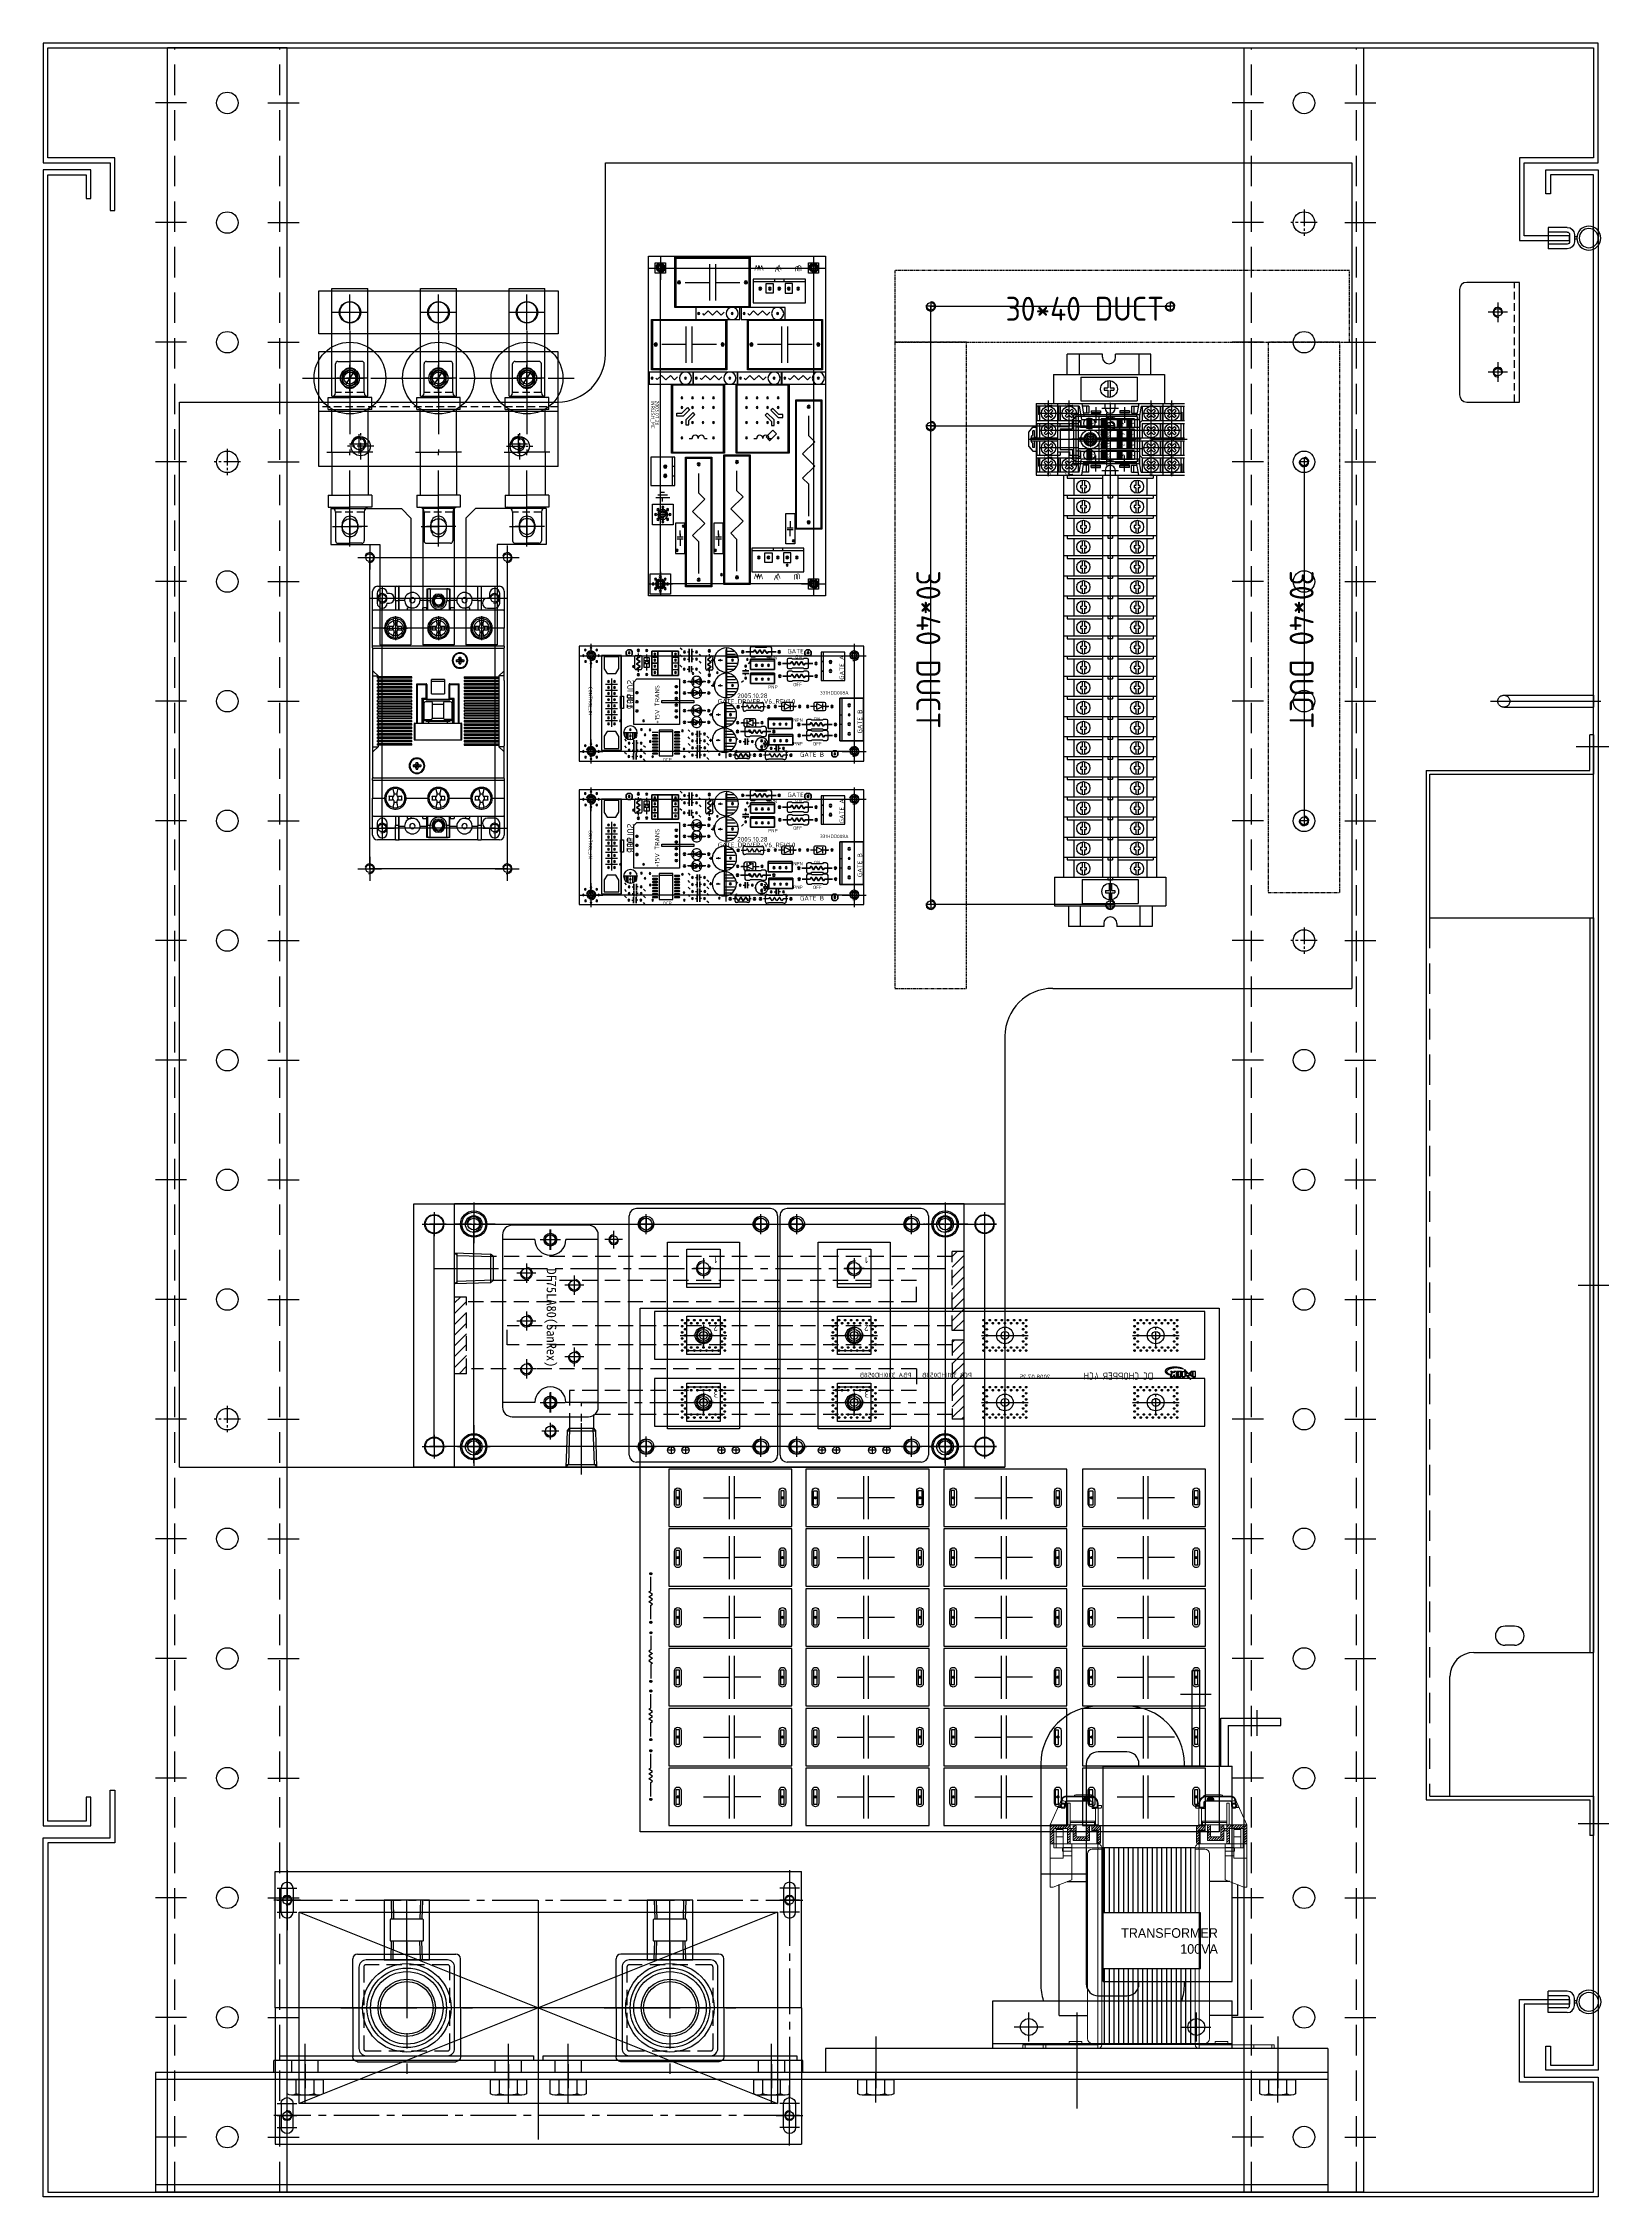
# Model space of a CAD drawing. Header units: millimetres. Extents: x 24815 to 37444, y -10619 to 6020.
# Drawn here: x 34648 to 35302, y 22 to 922 of the extents above; entities that cross this region are included whole.
import ezdxf

# ---------------------------------------------------------------- set-up
doc = ezdxf.new("R2010")
doc.units = ezdxf.units.MM
for name, pattern in [('CENT', [14.9, 13, -0.6, 0.7, -0.6]), ('CENTER', [50.8, 31.75, -6.35, 6.35, -6.35]), ('CENTER1', [10, 7, -1, 1, -1]), ('CENTER2', [28.575, 19.05, -3.175, 3.175, -3.175]), ('CENTERX2', [101.6, 63.5, -12.7, 12.7, -12.7]), ('HIDDEN', [9.525, 6.35, -3.175]), ('HIDDEN2', [4.7625, 3.175, -1.5875]), ('HIDDENX2', [19.05, 12.7, -6.35]), ('PHANTOM', [2.5, 1.25, -0.25, 0.25, -0.25, 0.25, -0.25])]:
    doc.linetypes.add(name, pattern=pattern)
for name, color, linetype in [('$AUDIT_BAD_LAYER2', 7, 'Continuous'), ('3', 3, 'Continuous'), ('______', 7, 'Continuous'), ('CEN', 1, 'CENTER'), ('CENT', 1, 'CENT'), ('CENTER', 1, 'CENTER'), ('CL', 1, 'CENTER'), ('DWG', 7, 'Continuous'), ('FL', 3, 'Continuous'), ('H', 2, 'HIDDEN'), ('HIDDEN', 2, 'HIDDEN'), ('THIN', 3, 'Continuous'), ('도면층1', 255, 'Continuous')]:
    doc.layers.add(name, color=color, linetype=linetype)
doc.layers.add('case', color=3, linetype='Continuous', lineweight=30)
doc.styles.add('HAN', font='')
doc.styles.get("Standard").update_dxf_attribs({"font": 'ISOCP.SHX', "bigfont": 'WHGTXT.SHX'})
doc.styles.add('STYLE2', font='', dxfattribs={"height": 1.8})
doc.styles.add('SWISSB', font='swiss.ttf', dxfattribs={"width": 0.8, "height": 2.5})
doc.styles.get('HAN').set_extended_font_data('GulimChe')
doc.styles.get('STYLE2').set_extended_font_data('BatangChe')

# ---------------------------------------------------------------- blocks, each defined once
blk = doc.blocks.new('87erfasdfasdfasdfasdfsdaf')
at = {"color": 140}
for p, q in [((-12215.28, 14062.53), (-12215.28, 14958.53)), ((-12165.28, 14958.53), (-12215.28, 14958.53)), ((-12165.28, 14062.53), (-12165.28, 14958.53)), ((-12215.28, 14062.53), (-12165.28, 14062.53))]:
    blk.add_line(p, q, dxfattribs=at)
at = {"color": 2, "linetype": 'HIDDENX2'}
for p, q in [((-12212.28, 14062.53), (-12212.28, 14958.53)), ((-12168.28, 14062.53), (-12168.28, 14958.53))]:
    blk.add_line(p, q, dxfattribs=at)
at = {"color": 1}
for p, q in [((-12207.28, 14935.53), (-12220.28, 14935.53)), ((-12173.28, 14935.53), (-12160.28, 14935.53)), ((-12207.28, 14885.53), (-12220.28, 14885.53)), ((-12207.28, 14885.53), (-12220.28, 14885.53)), ((-12173.28, 14885.53), (-12160.28, 14885.53)), ((-12173.28, 14885.53), (-12160.28, 14885.53)), ((-12207.28, 14835.53), (-12220.28, 14835.53)), ((-12173.28, 14835.53), (-12160.28, 14835.53)), ((-12207.28, 14785.53), (-12220.28, 14785.53)), ((-12173.28, 14785.53), (-12160.28, 14785.53)), ((-12207.28, 14735.53), (-12220.28, 14735.53)), ((-12207.28, 14735.53), (-12220.28, 14735.53)), ((-12173.28, 14735.53), (-12160.28, 14735.53)), ((-12173.28, 14735.53), (-12160.28, 14735.53)), ((-12207.28, 14685.53), (-12220.28, 14685.53)), ((-12173.28, 14685.53), (-12160.28, 14685.53)), ((-12207.28, 14635.53), (-12220.28, 14635.53)), ((-12173.28, 14635.53), (-12160.28, 14635.53)), ((-12207.28, 14585.53), (-12220.28, 14585.53)), ((-12207.28, 14585.53), (-12220.28, 14585.53)), ((-12173.28, 14585.53), (-12160.28, 14585.53)), ((-12173.28, 14585.53), (-12160.28, 14585.53)), ((-12207.28, 14535.53), (-12220.28, 14535.53)), ((-12173.28, 14535.53), (-12160.28, 14535.53)), ((-12207.28, 14485.53), (-12220.28, 14485.53)), ((-12173.28, 14485.53), (-12160.28, 14485.53)), ((-12207.28, 14435.53), (-12220.28, 14435.53)), ((-12207.28, 14435.53), (-12220.28, 14435.53)), ((-12173.28, 14435.53), (-12160.28, 14435.53)), ((-12173.28, 14435.53), (-12160.28, 14435.53)), ((-12207.28, 14385.53), (-12220.28, 14385.53)), ((-12173.28, 14385.53), (-12160.28, 14385.53)), ((-12207.28, 14335.53), (-12220.28, 14335.53)), ((-12173.28, 14335.53), (-12160.28, 14335.53)), ((-12207.28, 14285.53), (-12220.28, 14285.53)), ((-12207.28, 14285.53), (-12220.28, 14285.53)), ((-12173.28, 14285.53), (-12160.28, 14285.53)), ((-12173.28, 14285.53), (-12160.28, 14285.53)), ((-12207.28, 14235.53), (-12220.28, 14235.53)), ((-12173.28, 14235.53), (-12160.28, 14235.53)), ((-12207.28, 14185.53), (-12220.28, 14185.53)), ((-12173.28, 14185.53), (-12160.28, 14185.53)), ((-12207.28, 14135.53), (-12220.28, 14135.53)), ((-12207.28, 14135.53), (-12220.28, 14135.53)), ((-12173.28, 14135.53), (-12160.28, 14135.53)), ((-12173.28, 14135.53), (-12160.28, 14135.53)), ((-12207.28, 14085.53), (-12220.28, 14085.53)), ((-12173.28, 14085.53), (-12160.28, 14085.53))]:
    blk.add_line(p, q, dxfattribs=at)
blk = doc.blocks.new('756erafsdfadsfadsfasdf')
at = {"color": 4}
for p, q in [((20389.68, 8167.03), (20389.68, 8117.03)), ((20879.68, 8167.03), (20389.68, 8167.03)), ((20879.68, 8164.03), (20389.68, 8164.03)), ((20879.68, 8167.03), (20879.68, 8117.03)), ((20879.68, 8120.03), (20389.68, 8120.03)), ((20879.68, 8117.03), (20389.68, 8117.03))]:
    blk.add_line(p, q, dxfattribs=at)
for p, q in [((20448.43, 8158.11), (20448.43, 8164.03)), ((20455.93, 8158.11), (20455.93, 8164.03)), ((20533.43, 8158.11), (20533.43, 8164.03)), ((20540.93, 8158.11), (20540.93, 8164.03)), ((20558.43, 8158.11), (20558.43, 8164.03)), ((20565.93, 8158.11), (20565.93, 8164.03)), ((20643.43, 8158.11), (20643.43, 8164.03)), ((20650.93, 8158.11), (20650.93, 8164.03)), ((20686.93, 8158.11), (20686.93, 8164.03)), ((20694.43, 8158.11), (20694.43, 8164.03)), ((20854.93, 8158.11), (20854.93, 8164.03)), ((20862.43, 8158.11), (20862.43, 8164.03)), ((20457.81, 8157.53), (20446.55, 8157.53)), ((20542.81, 8157.53), (20531.55, 8157.53)), ((20567.81, 8157.53), (20556.55, 8157.53)), ((20652.81, 8157.53), (20641.55, 8157.53)), ((20696.31, 8157.53), (20685.05, 8157.53)), ((20864.31, 8157.53), (20853.05, 8157.53))]:
    blk.add_line(p, q)
at = {"color": 1, "linetype": 'CENTERX2'}
for p, q in [((20452.18, 8170.53), (20452.18, 8160.53)), ((20537.18, 8170.53), (20537.18, 8160.53)), ((20562.18, 8170.53), (20562.18, 8160.53)), ((20647.18, 8170.53), (20647.18, 8160.53)), ((20690.68, 8170.53), (20690.68, 8160.53)), ((20858.68, 8170.53), (20858.68, 8160.53))]:
    blk.add_line(p, q, dxfattribs=at)
for points in [[(20459.68, 8164.03), (20459.68, 8158.11, -0.309401), (20455.93, 8158.11, -0.154701), (20448.43, 8158.11, -0.309401), (20444.67, 8158.11), (20444.67, 8164.03), (20459.68, 8164.03)], [(20544.68, 8164.03), (20544.68, 8158.11, -0.309401), (20540.93, 8158.11, -0.154701), (20533.43, 8158.11, -0.309401), (20529.67, 8158.11), (20529.67, 8164.03), (20544.68, 8164.03)], [(20569.68, 8164.03), (20569.68, 8158.11, -0.309401), (20565.93, 8158.11, -0.154701), (20558.43, 8158.11, -0.309401), (20554.67, 8158.11), (20554.67, 8164.03), (20569.68, 8164.03)], [(20654.68, 8164.03), (20654.68, 8158.11, -0.309401), (20650.93, 8158.11, -0.154701), (20643.43, 8158.11, -0.309401), (20639.67, 8158.11), (20639.67, 8164.03), (20654.68, 8164.03)], [(20698.18, 8164.03), (20698.18, 8158.11, -0.309401), (20694.43, 8158.11, -0.154701), (20686.93, 8158.11, -0.309401), (20683.17, 8158.11), (20683.17, 8164.03), (20698.18, 8164.03)], [(20866.18, 8164.03), (20866.18, 8158.11, -0.309401), (20862.43, 8158.11, -0.154701), (20854.93, 8158.11, -0.309401), (20851.17, 8158.11), (20851.17, 8164.03), (20866.18, 8164.03)]]:
    blk.add_lwpolyline(points, format="xyb")
at = {"layer": 'CENTER'}
for p, q in [((20452.18, 8154.53), (20452.18, 8167.03)), ((20537.18, 8154.53), (20537.18, 8167.03)), ((20562.18, 8154.53), (20562.18, 8167.03)), ((20647.18, 8154.53), (20647.18, 8167.03)), ((20690.68, 8154.53), (20690.68, 8167.03)), ((20858.68, 8154.53), (20858.68, 8167.03))]:
    blk.add_line(p, q, dxfattribs=at)
blk = doc.blocks.new('ASDHREWHREJJJ')
for p, q in [((14491.89, -8468.07), (14488.89, -8468.07)), ((14489.89, -8467.05), (14489.89, -8468.07)), ((14490.89, -8467.05), (14490.89, -8468.07)), ((14485.89, -8471.07), (14485.89, -8479.07)), ((14487.89, -8471.07), (14487.89, -8479.07)), ((14491.89, -8470.07), (14488.89, -8470.07)), ((14492.89, -8471.07), (14492.89, -8479.07)), ((14494.89, -8471.07), (14494.89, -8479.07)), ((14494.89, -8479.07), (14485.89, -8479.07))]:
    blk.add_line(p, q)
for radius in [5, 4]:
    blk.add_circle((14490.39, -8462.07), radius)
for centre, radius, start, end in [((14488.89, -8471.07), 3, 90, 180), ((14491.89, -8471.07), 3, 0, 90), ((14488.89, -8471.07), 1, 90, 180), ((14491.89, -8471.07), 1, 0, 90)]:
    blk.add_arc(centre, radius, start, end)
blk = doc.blocks.new('qaeF')
at = {"color": 1}
for p, q in [((-15334.65, -13868.96), (-15356.65, -13868.96)), ((-15334.65, -13918.96), (-15334.65, -13868.96)), ((-15359.65, -13871.96), (-15359.65, -13915.96)), ((-15356.65, -13918.96), (-15334.65, -13918.96))]:
    blk.add_line(p, q, dxfattribs=at)
at = {"color": 2, "linetype": 'HIDDEN2'}
blk.add_line((-15336.65, -13918.96), (-15336.65, -13868.96), dxfattribs=at)
at = {"color": 3}
for centre in [(-15343.65, -13881.46), (-15343.65, -13906.46)]:
    blk.add_circle(centre, 1.6, dxfattribs=at)
at = {"color": 1}
for centre, start, end in [((-15356.65, -13871.96), 90, 180), ((-15356.65, -13915.96), 180, 270)]:
    blk.add_arc(centre, 3, start, end, dxfattribs=at)
for centre in [(-15343.65, -13881.46), (-15343.65, -13906.46)]:
    blk.add_arc(centre, 2, 346.2842, 280.64619)
at = {"layer": 'CENTER', "linetype": 'CENTER', "ltscale": 3}
for p, q in [((-15343.65, -13877.36), (-15343.65, -13885.56)), ((-15339.55, -13881.46), (-15347.75, -13881.46)), ((-15343.65, -13902.36), (-15343.65, -13910.56)), ((-15339.55, -13906.46), (-15347.75, -13906.46))]:
    blk.add_line(p, q, dxfattribs=at)
blk = doc.blocks.new('A$C517E5183')
at = {"color": 3}
for points in [[(-622, 850), (-622, 830), (-620, 830), (-620, 852), (-648, 852), (-648, 898), (-2, 898), (-2, 852), (-33, 852), (-33, 817.5), (-12, 817.5), (-12, 819.5), (-31, 819.5), (-31, 850), (0, 850), (0, 900), (-650, 900), (-650, 850)], [(-2, 55), (-2, 845), (-20, 845), (-20, 837), (-22, 837), (-22, 847), (0, 847), (0, 53), (-22, 53), (-22, 63), (-20, 63), (-20, 55)], [(-650, 150), (-622, 150), (-622, 170), (-620, 170), (-620, 148), (-648, 148), (-648, 2), (-2, 2), (-2, 48), (-33, 48), (-33, 82.5), (-12, 82.5), (-12, 80.5), (-31, 80.5), (-31, 50), (0, 50), (0, 0), (-650, 0)]]:
    blk.add_lwpolyline(points, close=True, dxfattribs=at)
at = {"color": 140}
for centre in [(-573, 875), (-123, 875), (-573, 825), (-123, 825), (-573, 775), (-123, 775), (-573, 725), (-123, 725), (-573, 675), (-123, 675), (-573, 625), (-123, 625), (-573, 575), (-123, 575), (-573, 525), (-123, 525), (-573, 475), (-123, 475), (-573, 425), (-123, 425), (-573, 375), (-123, 375), (-573, 325), (-123, 325), (-573, 275), (-123, 275), (-573, 225), (-123, 225), (-573, 175), (-123, 175), (-573, 125), (-123, 125), (-573, 75), (-123, 75), (-573, 25), (-123, 25)]:
    blk.add_circle(centre, 4.5, dxfattribs=at)
at = {"layer": '3'}
blk.add_line((-2, 627.5), (-2, 622.5), dxfattribs=at)
blk.add_lwpolyline([(-630, 835), (-630, 847), (-650, 847), (-650, 155), (-630, 155), (-630, 167), (-632, 167), (-632, 157), (-648, 157), (-648, 845), (-632, 845), (-632, 835), (-630, 835)], dxfattribs=at)
at = {"layer": 'CENTER', "ltscale": 10}
blk.add_line((-45, 625), (1, 625), dxfattribs=at)
at = {"layer": 'H', "color": 2, "ltscale": 10}
for p, q in [((-39.5, 627.5), (-2, 627.5)), ((-39.5, 622.5), (-2, 622.5))]:
    blk.add_line(p, q, dxfattribs=at)
blk.add_circle((-39.5, 625), 2.5, dxfattribs=at)
for name, p in [('87erfasdfasdfasdfasdfsdaf', (11617.28, -14060.53)), ('qaeF', (15301.65, 14668.96))]:
    blk.add_blockref(name, p)
at = {"xscale": -1}
blk.add_blockref('87erfasdfasdfasdfasdfsdaf', (-12313.28, -14060.53), dxfattribs=at)
at = {"color": 4, "xscale": -1, "rotation": 270}
blk.add_blockref('ASDHREWHREJJJ', (8458.07, -13671.89), dxfattribs=at)
at = {"color": 4, "rotation": 270}
blk.add_blockref('ASDHREWHREJJJ', (8458.07, 14571.89), dxfattribs=at)
at = {"layer": '______'}
blk.add_blockref('756erafsdfadsfadsfasdf', (-20992.68, -8115.03), dxfattribs=at)
blk = doc.blocks.new('A$C66CA7B45')
at = {"color": 4}
for p, q in [((-1.6, -9.9), (-1.6, 5)), ((0, 5), (-1.6, 5)), ((0, 5), (0, -11.5)), ((-70, -9.9), (-70, -440.1)), ((-70, -9.9), (-1.6, -9.9)), ((-68.4, -11.5), (-45, -11.5)), ((-68.4, -71.5), (-68.4, -11.5)), ((-45, -11.5), (0, -11.5)), ((-68.4, -71.5), (0, -71.5)), ((-1.6, -71.5), (-1.6, -378.5)), ((0, -71.5), (0, -378.5)), ((-33, -367.5), (-37, -367.5)), ((-33, -375.5), (-37, -375.5)), ((-50, -378.5), (0, -378.5)), ((-60, -438.5), (-60, -388.5)), ((-70, -440.1), (-1.6, -440.1)), ((-68.4, -438.5), (0, -438.5)), ((-1.6, -440.1), (-1.6, -455)), ((0, -438.5), (0, -455)), ((0, -455), (-1.6, -455))]:
    blk.add_line(p, q, dxfattribs=at)
for centre, radius, start, end in [((-37, -371.5), 4, 90, 270), ((-33, -371.5), 4, 270, 90), ((-50, -388.5), 10, 90, 180)]:
    blk.add_arc(centre, radius, start, end, dxfattribs=at)
at = {"layer": 'CENTER', "color": 1, "linetype": 'CENTER'}
for p, q in [((-7.23, 0), (6.43, 0)), ((-6.43, -225), (6.43, -225)), ((-6.43, -450), (6.43, -450))]:
    blk.add_line(p, q, dxfattribs=at)
at = {"layer": 'HIDDEN', "color": 2, "linetype": 'HIDDENX2'}
blk.add_line((-68.5, -71.5), (-68.5, -438.5), dxfattribs=at)
blk = doc.blocks.new('A$C5DF4273A')
at = {"ltscale": 10}
for p, q in [((105, 0), (105, -100)), ((205, -5), (5, -85)), ((5, -5), (205, -85)), ((205, -45), (5, -45))]:
    blk.add_line(p, q, dxfattribs=at)
at = {"color": 1, "linetype": 'CENTER2'}
blk.add_lwpolyline([(0, 0), (210, 0), (210, -90), (0, -90)], close=True, dxfattribs=at)
at = {"color": 3}
blk.add_lwpolyline([(5, -5), (205, -5), (205, -85), (5, -85)], close=True, dxfattribs=at)
for centre in [(0, 0), (210, 0), (0, -90), (210, -90)]:
    blk.add_circle(centre, 1.7, dxfattribs=at)
for centre, start, end in [((0, 0), 258.97565, 189.79316), ((210, 0), 350.20684, 281.02435), ((0, -90), 170.20684, 101.02435), ((210, -90), 78.97565, 9.79316)]:
    blk.add_arc(centre, 2, start, end)
at = {"layer": 'CENTER', "ltscale": 3}
for p, q in [((5.55, 0), (-5.55, 0)), ((0, 5.55), (0, -5.55)), ((204.45, 0), (215.55, 0)), ((210, 5.55), (210, -5.55)), ((0, -95.55), (0, -84.45)), ((210, -95.55), (210, -84.45)), ((5.55, -90), (-5.55, -90)), ((204.45, -90), (215.55, -90))]:
    blk.add_line(p, q, dxfattribs=at)
blk = doc.blocks.new('A$C07D345E8')
at = {"layer": '______', "ltscale": 10}
blk.add_blockref('A$C5DF4273A', (101.98, 117), dxfattribs=at)
blk = doc.blocks.new('A$C0AF00223')
at = {"color": 32}
for p, q in [((0, 0), (0, -10)), ((210, 0), (0, 0)), ((210, 0), (210, -10)), ((210, -10), (0, -10))]:
    blk.add_line(p, q, dxfattribs=at)
at = {"layer": 'CEN', "ltscale": 10}
for p, q in [((105, 15), (105, -25)), ((21, 5), (21, -15)), ((189, 5), (189, -15))]:
    blk.add_line(p, q, dxfattribs=at)
blk = doc.blocks.new('A$C7E300538')
at = {"lineweight": 13}
h = blk.add_hatch(dxfattribs=at)
h.set_pattern_fill('ANSI31', color=251, scale=6, angle=90, style=0)
h.set_pattern_definition([(45, (-3149.3755, -2295.4987), (0.53033009, -0.53033009), [])])
h.paths.add_polyline_path([(-73.7, 85.5), (-73.7, 91.3), (-76.2, 91.3), (-76.2, 93.5), (-73.6, 93.5), (-72.6, 92.5), (-72.6, 86), (-73.1, 85.5)])
h.paths.add_polyline_path([(-84, 87), (-84, 91), (-85.3, 91), (-85.3, 85.5), (-86.3, 85.5), (-86.3, 92), (-92.1, 92), (-92.1, 85.5), (-93.6, 85.5), (-93.6, 93.5), (-85.2, 93.5), (-85.2, 92), (-84, 92), (-84, 93, -0.414214), (-83.5, 93.5), (-83.25, 93.5, -0.414214), (-82.75, 93), (-82.75, 88.5), (-78.45, 88.5), (-78.45, 93, -0.414214), (-77.95, 93.5), (-77.7, 93.5, -0.414214), (-77.2, 93), (-77.2, 87)])
h = blk.add_hatch(dxfattribs=at)
h.set_pattern_fill('ANSI31', color=251, scale=6, angle=90, style=0)
h.set_pattern_definition([(45, (9551.1894, 13494.2994), (0.530330086, -0.530330086), [])])
h.paths.add_polyline_path([(-31.3, 85.5), (-31.3, 91.3), (-28.8, 91.3), (-28.8, 93.5), (-31.4, 93.5), (-32.4, 92.5), (-32.4, 86), (-31.9, 85.5)])
h.paths.add_polyline_path([(-21, 87), (-21, 91), (-19.7, 91), (-19.7, 85.5), (-18.7, 85.5), (-18.7, 92), (-12.9, 92), (-12.9, 85.5), (-11.4, 85.5), (-11.4, 93.5), (-19.8, 93.5), (-19.8, 92), (-21, 92), (-21, 93, 0.414214), (-21.5, 93.5), (-21.75, 93.5, 0.414214), (-22.25, 93), (-22.25, 88.5), (-26.55, 88.5), (-26.55, 93, 0.414214), (-27.05, 93.5), (-27.3, 93.5, 0.414214), (-27.8, 93), (-27.8, 87)])
at = {"color": 251, "lineweight": 13}
for p, q in [((-88.78, 104.31), (-93.6, 93.5)), ((-90.4, 100.69), (-88.99, 100.69)), ((-89.35, 100.69), (-89.35, 101.5)), ((-88.78, 104.31), (-88.96, 103.91)), ((-88.96, 102.21), (-88.96, 103.91)), ((-88.96, 103.91), (-88.66, 103.85)), ((-88.5, 104.19), (-88.66, 103.85)), ((-88.66, 102.41), (-88.66, 103.85)), ((-87.38, 100.68), (-87.38, 101.01)), ((-87.25, 103.2), (-87.25, 101.5)), ((-87.15, 101.5), (-87.15, 103)), ((-86.95, 105.5), (-76.6, 105.5)), ((-86.95, 105.5), (-76.6, 105.5)), ((-86.95, 105.2), (-76.6, 105.2)), ((-86.95, 103.5), (-76.6, 103.5)), ((-86.85, 103.3), (-76.3, 103.3)), ((-86.2, 102.5), (-86.2, 93.5)), ((-86.2, 102.5), (-85.2, 102.5)), ((-85.2, 102.5), (-85.2, 93.5)), ((-76.32, 106), (-82.88, 106)), ((-79.8, 103.3), (-79.8, 104.4)), ((-79.8, 104.4), (-77, 104.4)), ((-79.8, 103.6), (-79.8, 104.4)), ((-79.8, 104.4), (-79.3, 104)), ((-79.8, 104.2), (-77, 104.2)), ((-79.3, 104), (-79.8, 103.6)), ((-79.4, 104.8), (-77.4, 104.8)), ((-79.3, 104), (-77.5, 104)), ((-77, 104.4), (-77.5, 104)), ((-77.5, 104), (-77, 103.6)), ((-77, 104.4), (-77, 103.3)), ((-77, 104.4), (-77, 103.6)), ((-76.1, 105.5), (-76.1, 105.46)), ((-76, 100.3), (-76, 103)), ((-74.6, 100.3), (-76, 100.3)), ((-75.6, 100.8), (-75.6, 102.5)), ((-73.9, 100.8), (-75.6, 100.8)), ((-75.3, 100.5), (-75.6, 100.8)), ((-72.4, 100.5), (-75.3, 100.5)), ((-74.6, 100.3), (-74.6, 93.5)), ((-73.9, 102.5), (-73.9, 100.8)), ((-73.9, 100.8), (-73.6, 100.5)), ((-73.6, 102.5), (-73.6, 93.5)), ((-73.6, 102.5), (-73.6, 100.5)), ((-72.1, 101.5), (-73.6, 101.5)), ((-72.4, 100.5), (-72.1, 100.8)), ((-72.1, 101.5), (-72.1, 100.8)), ((-32.9, 101.5), (-32.9, 100.8)), ((-32.9, 101.5), (-31.4, 101.5)), ((-32.6, 100.5), (-32.9, 100.8)), ((-32.6, 100.5), (-29.7, 100.5)), ((-31.4, 102.5), (-31.4, 93.5)), ((-31.4, 102.5), (-31.4, 100.5)), ((-31.1, 100.8), (-31.4, 100.5)), ((-31.1, 102.5), (-31.1, 100.8)), ((-31.1, 100.8), (-29.4, 100.8)), ((-30.4, 100.3), (-29, 100.3)), ((-30.4, 100.3), (-30.4, 93.5)), ((-29.7, 100.5), (-29.4, 100.8)), ((-29.4, 100.8), (-29.4, 102.5)), ((-29, 100.3), (-29, 103)), ((-28.9, 105.5), (-28.9, 105.46)), ((-18.15, 103.3), (-28.7, 103.3)), ((-28.68, 106), (-22.12, 106)), ((-18.05, 105.5), (-28.4, 105.5)), ((-18.05, 105.5), (-28.4, 105.5)), ((-18.05, 105.2), (-28.4, 105.2)), ((-18.05, 103.5), (-28.4, 103.5)), ((-28, 104.4), (-28, 103.3)), ((-25.2, 104.4), (-28, 104.4)), ((-28, 104.4), (-28, 103.6)), ((-28, 104.4), (-27.5, 104)), ((-25.2, 104.2), (-28, 104.2)), ((-27.5, 104), (-28, 103.6)), ((-25.6, 104.8), (-27.6, 104.8)), ((-25.7, 104), (-27.5, 104)), ((-25.2, 104.4), (-25.7, 104)), ((-25.7, 104), (-25.2, 103.6)), ((-25.2, 103.3), (-25.2, 104.4)), ((-25.2, 103.6), (-25.2, 104.4)), ((-19.8, 102.5), (-19.8, 93.5)), ((-18.8, 102.5), (-19.8, 102.5)), ((-18.8, 102.5), (-18.8, 93.5)), ((-17.85, 101.5), (-17.85, 103)), ((-17.75, 103.2), (-17.75, 101.5)), ((-17.62, 100.68), (-17.62, 101.01)), ((-16.5, 104.19), (-16.34, 103.85)), ((-16.04, 103.91), (-16.34, 103.85)), ((-16.34, 102.41), (-16.34, 103.85)), ((-16.22, 104.31), (-11.4, 93.5)), ((-16.22, 104.31), (-16.04, 103.91)), ((-16.04, 102.21), (-16.04, 103.91)), ((-14.6, 100.69), (-16.01, 100.69)), ((-15.65, 100.69), (-15.65, 101.5)), ((-93.6, 93.5), (-93.6, 85.5)), ((-93.6, 93.5), (-73.6, 93.5)), ((-92.1, 92), (-92.1, 85.5)), ((-92.1, 92), (-86.3, 92)), ((-91.1, 91.5), (-88.1, 91.5)), ((-91.1, 91.5), (-91.1, 85.5)), ((-88.1, 91.5), (-88.1, 79.5)), ((-86.3, 92), (-86.3, 85.5)), ((-85.3, 91.01), (-85.3, 85.5)), ((-85.3, 91), (-84, 91)), ((-85.2, 95), (-74.6, 95)), ((-85.2, 94.5), (-75.1, 94.5)), ((-85.2, 93.5), (-85.2, 92)), ((-85.2, 92), (-84, 92)), ((-84, 93), (-84, 92)), ((-84, 87), (-84, 91)), ((-82.75, 93), (-82.75, 88.5)), ((-78.45, 93), (-78.45, 88.5)), ((-77.2, 87), (-77.2, 93)), ((-76.2, 91.3), (-76.2, 93.5)), ((-76.2, 91.3), (-73.7, 91.3)), ((-76.2, 91.3), (-76.2, 91)), ((-76.2, 91), (-73.7, 91)), ((-74.6, 95), (-75.1, 94.5)), ((-75.1, 94.5), (-75.1, 93.5)), ((-74.1, 91), (-74.1, 85.5)), ((-73.7, 91.3), (-73.7, 85.5)), ((-73.6, 93.5), (-72.6, 92.5)), ((-72.6, 92.5), (-72.6, 86)), ((-31.4, 93.5), (-32.4, 92.5)), ((-32.4, 92.5), (-32.4, 86)), ((-11.4, 93.5), (-31.4, 93.5)), ((-28.8, 91.3), (-31.3, 91.3)), ((-31.3, 91.3), (-31.3, 85.5)), ((-28.8, 91), (-31.3, 91)), ((-30.9, 91), (-30.9, 85.5)), ((-19.8, 95), (-30.4, 95)), ((-30.4, 95), (-29.9, 94.5)), ((-29.9, 94.5), (-29.9, 93.5)), ((-19.8, 94.5), (-29.9, 94.5)), ((-28.8, 91.3), (-28.8, 93.5)), ((-28.8, 91.3), (-28.8, 91)), ((-27.8, 87), (-27.8, 93)), ((-26.55, 93), (-26.55, 88.5)), ((-22.25, 93), (-22.25, 88.5)), ((-21, 93), (-21, 92)), ((-19.8, 92), (-21, 92)), ((-19.7, 91), (-21, 91)), ((-21, 87), (-21, 91)), ((-19.8, 93.5), (-19.8, 92)), ((-19.7, 91.01), (-19.7, 85.5)), ((-12.9, 92), (-18.7, 92)), ((-18.7, 92), (-18.7, 85.5)), ((-13.9, 91.5), (-16.9, 91.5)), ((-16.9, 91.5), (-16.9, 79.5)), ((-13.9, 91.5), (-13.9, 85.5)), ((-12.9, 92), (-12.9, 85.5)), ((-11.4, 93.5), (-11.4, 85.5)), ((-93.6, 85.5), (-93.6, 67.5)), ((-93.6, 85.5), (-91.1, 85.5)), ((-93.6, 85.5), (-73.1, 85.5)), ((-91.1, 88.5), (-88.1, 88.5)), ((-84.6, 85.5), (-88.1, 85.5)), ((-84.6, 84), (-88.1, 84)), ((-88.1, 82.5), (-84.6, 82.5)), ((-84.6, 84), (-84.6, 85.5)), ((-84.6, 84), (-84.6, 82.5)), ((-84.6, 80.5), (-84.6, 82.5)), ((-84, 87), (-77.2, 87)), ((-82.75, 88.5), (-78.45, 88.5)), ((-72.6, 86), (-73.1, 85.5)), ((-32.4, 86), (-31.9, 85.5)), ((-11.4, 85.5), (-31.9, 85.5)), ((-21, 87), (-27.8, 87)), ((-22.25, 88.5), (-26.55, 88.5)), ((-20.4, 84), (-20.4, 85.5)), ((-20.4, 85.5), (-16.9, 85.5)), ((-20.4, 84), (-20.4, 82.5)), ((-20.4, 84), (-16.9, 84)), ((-16.9, 82.5), (-20.4, 82.5)), ((-20.4, 80.5), (-20.4, 82.5)), ((-13.9, 88.5), (-16.9, 88.5)), ((-11.4, 85.5), (-13.9, 85.5)), ((-11.4, 85.5), (-11.4, 67.5)), ((-93.6, 79.5), (-88.1, 79.5)), ((-88.1, 80.5), (-84.6, 80.5)), ((-84.6, 80.5), (-84.6, 70.5)), ((-20.4, 80.5), (-20.4, 70.5)), ((-16.9, 80.5), (-20.4, 80.5)), ((-11.4, 79.5), (-16.9, 79.5)), ((-93.6, 67.5), (-92.4, 67.5)), ((-92.4, 67.5), (-84.6, 70.5)), ((-12.6, 67.5), (-20.4, 70.5)), ((-11.4, 67.5), (-12.6, 67.5))]:
    blk.add_line(p, q, dxfattribs=at)
at = {"color": 251}
for p, q in [((-79.8, 103.6), (-77, 103.6)), ((-25.2, 103.6), (-28, 103.6)), ((-33, 83.8), (-72, 83.8)), ((-71, 83.8), (-71, 56.67)), ((-69, 83.8), (-69, 56.67)), ((-67, 83.8), (-67, 56.67)), ((-65, 83.8), (-65, 56.67)), ((-63, 83.8), (-63, 56.67)), ((-61, 83.8), (-61, 56.67)), ((-59, 83.8), (-59, 56.67)), ((-57, 83.8), (-57, 56.67)), ((-55, 83.8), (-55, 56.67)), ((-53, 83.8), (-53, 56.67)), ((-51, 83.8), (-51, 56.67)), ((-49, 83.8), (-49, 56.67)), ((-47, 83.8), (-47, 56.67)), ((-45, 83.8), (-45, 56.67)), ((-43, 83.8), (-43, 56.67)), ((-41, 83.8), (-41, 56.67)), ((-39, 83.8), (-39, 56.67)), ((-37, 83.8), (-37, 56.67)), ((-35, 83.8), (-35, 56.67)), ((-89.86, 13.85), (-89.86, 68.48)), ((-86.55, 69.75), (-78, 69.75)), ((-18.45, 69.75), (-27, 69.75)), ((-15.14, 13.85), (-15.14, 68.48)), ((-71, 33.39), (-71, 1.7)), ((-69, 33.39), (-69, 1.7)), ((-67, 33.39), (-67, 1.7)), ((-65, 33.39), (-65, 1.7)), ((-63, 33.39), (-63, 1.7)), ((-61, 33.39), (-61, 1.7)), ((-59, 33.39), (-59, 1.7)), ((-57, 33.39), (-57, 1.7)), ((-55, 33.39), (-55, 1.7)), ((-53, 33.39), (-53, 1.7)), ((-51, 33.39), (-51, 1.7)), ((-49, 33.39), (-49, 1.7)), ((-47, 33.39), (-47, 1.7)), ((-45, 33.39), (-45, 1.7)), ((-43, 33.39), (-43, 1.7)), ((-41, 33.39), (-41, 1.7)), ((-39, 33.39), (-39, 1.7)), ((-37, 33.39), (-37, 1.7)), ((-35, 33.39), (-35, 1.7)), ((-89.86, 13.85), (-78, 13.85)), ((-15.14, 13.85), (-27, 13.85)), ((-33, 1.7), (-72, 1.7))]:
    blk.add_line(p, q, dxfattribs=at)
at = {"color": 251, "lineweight": 15}
for p, q in [((-92, 83.9), (-92, 85.5)), ((-92, 85.5), (-91.03, 85.5)), ((-91.03, 83.9), (-92, 83.9)), ((-91.03, 85.5), (-91.03, 83.9)), ((-73.7, 85.5), (-91.03, 85.5)), ((-73.7, 83.9), (-91.03, 83.9)), ((-88.5, 83.9), (-88.5, 82.5)), ((-88.5, 83.9), (-88.5, 82.5)), ((-84.5, 82.5), (-88.5, 82.5)), ((-84.5, 82.5), (-84.5, 83.9)), ((-78, 4.15), (-78, 81.35)), ((-76, 83.35), (-73.7, 83.35)), ((-73.7, 83.9), (-73.7, 85.5)), ((-73.7, 2.15), (-73.7, 83.35)), ((-73.7, 83.35), (-73.6, 83.35)), ((-73.6, 83.8), (-72, 83.8)), ((-73.6, 83.35), (-73.6, 83.8)), ((-73.6, 83.35), (-72, 83.35)), ((-72, 83.35), (-72, 83.8)), ((-72, 83.35), (-72, 2.15)), ((-31.4, 83.8), (-33, 83.8)), ((-33, 83.35), (-33, 83.8)), ((-31.4, 83.35), (-33, 83.35)), ((-33, 83.35), (-33, 56.67)), ((-31.4, 83.35), (-31.4, 83.8)), ((-31.3, 83.35), (-31.4, 83.35)), ((-31.3, 83.9), (-31.3, 85.5)), ((-31.3, 85.5), (-13.97, 85.5)), ((-31.3, 83.9), (-13.97, 83.9)), ((-29, 83.35), (-31.3, 83.35)), ((-31.3, 2.15), (-31.3, 83.35)), ((-27, 4.15), (-27, 81.35)), ((-20.5, 82.5), (-20.5, 83.9)), ((-20.5, 82.5), (-16.5, 82.5)), ((-16.5, 83.9), (-16.5, 82.5)), ((-16.5, 83.9), (-16.5, 82.5)), ((-13.97, 85.5), (-13.97, 83.9)), ((-13, 85.5), (-13.97, 85.5)), ((-13.97, 83.9), (-13, 83.9)), ((-13, 83.9), (-13, 85.5)), ((-33, 33.39), (-33, 2.15)), ((-105, 0), (-105, 1.6)), ((-105, 1.6), (-104.11, 1.6)), ((-104.11, 0), (-105, 0)), ((-104.11, 1.6), (-104.11, 0)), ((-104.11, 1.6), (-96.5, 1.6)), ((-104.11, 0), (-96.5, 0)), ((-96.5, 0), (-96.5, 1.6)), ((-96.5, 1.6), (-95.39, 1.6)), ((-95.39, 0), (-96.5, 0)), ((-95.39, 1.6), (-95.39, 0)), ((-95.39, 1.6), (-73.7, 1.6)), ((-95.39, 0), (-73.7, 0)), ((-85.6, 3), (-85.6, 1.6)), ((-85.6, 3), (-80.4, 3)), ((-80.4, 1.6), (-80.4, 3)), ((-73.7, 2.15), (-76, 2.15)), ((-73.6, 2.15), (-73.7, 2.15)), ((-73.7, 1.6), (-73.7, 0)), ((-73.6, 1.7), (-73.6, 2.15)), ((-73.6, 2.15), (-72, 2.15)), ((-73.6, 1.7), (-72, 1.7)), ((-72, 1.7), (-72, 2.15)), ((-31.4, 2.15), (-33, 2.15)), ((-33, 1.7), (-33, 2.15)), ((-31.4, 1.7), (-33, 1.7)), ((-31.4, 1.7), (-31.4, 2.15)), ((-31.4, 2.15), (-31.3, 2.15)), ((-31.3, 2.15), (-29, 2.15)), ((-31.3, 1.6), (-31.3, 0)), ((-9.61, 1.6), (-31.3, 1.6)), ((-9.61, 0), (-31.3, 0)), ((-24.6, 1.6), (-24.6, 3)), ((-19.4, 3), (-24.6, 3)), ((-19.4, 3), (-19.4, 1.6)), ((-9.61, 1.6), (-9.61, 0)), ((-8.5, 1.6), (-9.61, 1.6)), ((-9.61, 0), (-8.5, 0)), ((-8.5, 0), (-8.5, 1.6)), ((-0.89, 1.6), (-8.5, 1.6)), ((-0.89, 0), (-8.5, 0)), ((-0.89, 1.6), (-0.89, 0)), ((0, 1.6), (-0.89, 1.6)), ((-0.89, 0), (0, 0)), ((0, 0), (0, 1.6))]:
    blk.add_line(p, q, dxfattribs=at)
at = {"color": 251}
blk.add_lwpolyline([(-30.74, 56.67), (-72, 56.67), (-72, 33.39), (-30.74, 33.39)], close=True, dxfattribs=at)
at = {"color": 251, "lineweight": 13}
for centre, radius in [((-88.25, 101.5), 1), ((-88.25, 101.5), 0.7), ((-16.75, 101.5), 1), ((-16.75, 101.5), 0.7)]:
    blk.add_circle(centre, radius, dxfattribs=at)
for centre, radius, start, end in [((-88.25, 101.5), 1.1, 227.63297, 180), ((-86.95, 103.5), 2, 90, 155.97109), ((-86.95, 103.5), 2, 90, 155.97109), ((-88.25, 101.5), 2, 59.94646, 101.74483), ((-86.95, 103.5), 1.7, 90, 155.97109), ((-87.68, 100.68), 0.3, 206.37307, 0), ((-86.95, 103.2), 0.3, 90, 180), ((-86.85, 103), 0.3, 90, 180), ((-82.88, 105.22), 0.78, 90, 158.96278), ((-79.4, 104.4), 0.4, 90, 180), ((-77.4, 104.4), 0.4, 0, 90), ((-76.6, 102.5), 3, 0, 90), ((-76.6, 102.5), 3, 0, 90), ((-76.6, 102.5), 2.7, 0, 90), ((-76.6, 102.5), 1, 0, 90), ((-76.32, 105.22), 0.78, 6.50638, 90), ((-76.3, 103), 0.3, 0, 90), ((-28.4, 102.5), 3, 90, 180), ((-28.4, 102.5), 3, 90, 180), ((-28.4, 102.5), 2.7, 90, 180), ((-28.68, 105.22), 0.78, 90, 173.49362), ((-28.4, 102.5), 1, 90, 180), ((-28.7, 103), 0.3, 90, 180), ((-27.6, 104.4), 0.4, 90, 180), ((-25.6, 104.4), 0.4, 0, 90), ((-22.12, 105.22), 0.78, 21.03722, 90), ((-18.15, 103), 0.3, 0, 90), ((-18.05, 103.5), 2, 24.02891, 90), ((-18.05, 103.5), 2, 24.02891, 90), ((-18.05, 103.5), 1.7, 24.02891, 90), ((-18.05, 103.2), 0.3, 0, 90), ((-16.75, 101.5), 1.1, 0, 312.36703), ((-16.75, 101.5), 2, 78.25517, 120.05354), ((-17.32, 100.68), 0.3, 180, 333.62693), ((-83.5, 93), 0.5, 90, 180), ((-83.25, 93), 0.5, 0, 90), ((-77.95, 93), 0.5, 90, 180), ((-77.7, 93), 0.5, 0, 90), ((-27.3, 93), 0.5, 90, 180), ((-27.05, 93), 0.5, 0, 90), ((-21.75, 93), 0.5, 90, 180), ((-21.5, 93), 0.5, 0, 90)]:
    blk.add_arc(centre, radius, start, end, dxfattribs=at)
at = {"color": 251, "lineweight": 15}
for centre, radius, start, end in [((-76, 81.35), 2, 90, 180), ((-29, 81.35), 2, 0, 90), ((-76, 4.15), 2, 180, 270), ((-73.7, 1.7), 0.1, 270, 0), ((-73.7, 1.7), 1.7, 270, 0), ((-31.3, 1.7), 1.7, 180, 270), ((-31.3, 1.7), 0.1, 180, 270), ((-29, 4.15), 2, 270, 0)]:
    blk.add_arc(centre, radius, start, end, dxfattribs=at)
for points, knots in [([(-72, 83.8), (-72, 84.02), (-72.04, 84.24), (-72.21, 84.66), (-72.34, 84.84), (-72.66, 85.16), (-72.84, 85.29), (-73.26, 85.46), (-73.48, 85.5), (-73.7, 85.5)], [0, 0, 0, 0, 0.25, 0.25, 0.5, 0.5, 0.75, 0.75, 1, 1, 1, 1]), ([(-73.6, 83.8), (-73.6, 83.83), (-73.61, 83.85), (-73.65, 83.89), (-73.67, 83.9), (-73.7, 83.9)], [0, 0, 0, 0, 0.5, 0.5, 1, 1, 1, 1]), ([(-33, 83.8), (-33, 84.02), (-32.96, 84.24), (-32.79, 84.66), (-32.66, 84.84), (-32.34, 85.16), (-32.16, 85.29), (-31.74, 85.46), (-31.52, 85.5), (-31.3, 85.5)], [0, 0, 0, 0, 0.25, 0.25, 0.5, 0.5, 0.75, 0.75, 1, 1, 1, 1]), ([(-31.4, 83.8), (-31.4, 83.83), (-31.39, 83.85), (-31.35, 83.89), (-31.33, 83.9), (-31.3, 83.9)], [0, 0, 0, 0, 0.5, 0.5, 1, 1, 1, 1])]:
    blk.add_open_spline(points, degree=3, knots=knots, dxfattribs=at)
at = {"color": 251, "insert": (-23.51, 50.28), "char_height": 4, "width": 55.9054, "attachment_point": 3}
blk.add_mtext('{\\fGulim|b0|i0|c129|p49;TRANSFORMER\\P100VA}', dxfattribs=at)
blk = doc.blocks.new('A$C74ED17BD')
at = {"color": 6}
for p, q in [((7.06, 61.3), (7.06, 101.3)), ((7.06, 101.3), (10.06, 101.3)), ((10.06, 101.3), (10.06, 61.3)), ((19.06, 61.3), (19.06, 81.3)), ((19.06, 81.3), (44.06, 81.3)), ((44.06, 78.3), (44.06, 81.3)), ((22.06, 78.3), (22.06, 61.3)), ((22.06, 78.3), (44.06, 78.3))]:
    blk.add_line(p, q, dxfattribs=at)
for p, q in [((14.94, 91.3), (2.18, 91.3)), ((-20.23, 86.3), (-32.23, 86.3)), ((34.06, 84.68), (34.06, 73.92)), ((-20.23, 67.3), (-32.23, 67.3)), ((-56.23, 62.3), (-56.23, -29.7)), ((-37.23, 62.3), (-37.23, -29.7)), ((-15.23, 61.3), (-15.23, 62.3)), ((3.77, 61.3), (3.77, 62.3)), ((-56.23, 16.3), (-37.23, 16.3)), ((-32.23, -34.7), (-20.23, -34.7)), ((-15.23, -29.7), (-15.23, -28.7)), ((3.77, -29.7), (3.77, -28.7)), ((-61.23, -53.8), (-61.23, -41.59)), ((8.77, -53.8), (8.77, -41.59)), ((-55.13, -47.7), (-67.34, -47.7)), ((2.66, -47.7), (14.87, -47.7))]:
    blk.add_line(p, q)
at = {"color": 1}
for p, q in [((-30.23, 61.3), (23.77, 61.3)), ((-30.23, -28.7), (-30.23, 61.3)), ((23.77, -28.7), (23.77, 61.3)), ((-30.23, -28.7), (23.77, -28.7))]:
    blk.add_line(p, q, dxfattribs=at)
at = {"color": 4}
for p, q in [((-76.23, -56.7), (-76.23, -36.7)), ((-76.23, -36.7), (23.77, -36.7)), ((23.77, -56.7), (23.77, -36.7)), ((23.77, -54.7), (-76.23, -54.7)), ((23.77, -56.7), (-76.23, -56.7))]:
    blk.add_line(p, q, dxfattribs=at)
for centre in [(-61.23, -47.7), (8.77, -47.7)]:
    blk.add_circle(centre, 3.5)
for centre, radius, start, end in [((-32.23, 62.3), 24, 90, 180), ((-20.23, 62.3), 24, 0, 90), ((-32.23, 62.3), 5, 90, 180), ((-20.23, 62.3), 5, 0, 90), ((-32.23, -29.7), 24, 180, 196.95776), ((-32.23, -29.7), 5, 180, 270), ((-20.23, -29.7), 5, 270, 0), ((-20.23, -29.7), 24, 343.04224, 0)]:
    blk.add_arc(centre, radius, start, end)
blk = doc.blocks.new('rcw345trcw45t')
for p, q in [((53002.75, -14361.01), (52983.75, -14361.01)), ((52983.75, -14361.01), (52983.75, -14386.01)), ((52987.52, -14361.01), (52987.77, -14369.01)), ((52998.97, -14361.01), (52998.72, -14369.01)), ((53002.75, -14386.01), (53002.75, -14361.01)), ((52987.52, -14386.01), (52987.77, -14378.01)), ((52998.97, -14386.01), (52998.72, -14378.01)), ((52983.75, -14386.01), (53002.75, -14386.01))]:
    blk.add_line(p, q)
blk.add_lwpolyline([(52986.25, -14377.76, 0.414214), (52986.5, -14378.01), (53000, -14378.01, 0.414214), (53000.25, -14377.76), (53000.25, -14369.26, 0.414214), (53000, -14369.01), (52986.5, -14369.01, 0.414214), (52986.25, -14369.26)], format="xyb", close=True)
at = {"layer": 'CENTER'}
blk.add_lwpolyline([(52993.25, -14386.01), (52993.25, -14378.01), (52993.25, -14369.01), (52993.25, -14361.01)], dxfattribs=at)
at = {"layer": 'THIN'}
for p, q in [((52986.67, -14361.01), (52986.92, -14369.01)), ((52999.83, -14361.01), (52999.58, -14369.01)), ((52986.67, -14386.01), (52986.92, -14378.01)), ((52999.83, -14386.01), (52999.58, -14378.01))]:
    blk.add_line(p, q, dxfattribs=at)
blk = doc.blocks.new('A$C26335A86')
for p, q in [((-53, 0), (53, 0)), ((-53, -2), (-53, 0)), ((53, 0), (53, -2)), ((53, -2), (-53, -2))]:
    blk.add_line(p, q)
at = {"color": 1, "linetype": 'CENTER1'}
for p, q in [((-42.5, -7), (-42.5, 5)), ((42.5, -7), (42.5, 5))]:
    blk.add_line(p, q, dxfattribs=at)
blk = doc.blocks.new('A$C00944231')
blk.add_lwpolyline([(-25.5, 42), (-59.5, 42, 0.414214), (-62.5, 39), (-62.5, 5, 0.414214), (-59.5, 2), (-25.5, 2, 0.414214), (-22.5, 5), (-22.5, 39, 0.414214)], format="xyb", close=True)
at = {"color": 2, "linetype": 'HIDDEN2', "ltscale": 2}
blk.add_lwpolyline([(-25.5, 40), (-59.5, 40, 0.414214), (-60.5, 39), (-60.5, 5, 0.414214), (-59.5, 4), (-25.5, 4, 0.414214), (-24.5, 5), (-24.5, 39, 0.414214)], format="xyb", close=True, dxfattribs=at)
for radius in [18.5, 16.62, 12, 11]:
    blk.add_circle((-42.5, 22), radius)
at = {"layer": 'CENTER'}
for p, q in [((-42.5, 49.5), (-42.5, -5.5)), ((-70, 22), (-15, 22))]:
    blk.add_line(p, q, dxfattribs=at)
at = {"layer": 'THIN'}
blk.add_circle((-42.5, 22), 15.15, dxfattribs=at)
for name, p in [('rcw345trcw45t', (-53035.75, 14428.01)), ('A$C26335A86', (-42.5, 2))]:
    blk.add_blockref(name, p)
blk = doc.blocks.new('A$C1E5D5FD9')
at = {"color": 1}
for p, q in [((-195, -5, 0), (-195, 10, 0)), ((-110, -5, 0), (-110, 10, 0)), ((-85, -5, 0), (-85, 10, 0)), ((0, -5, 0), (0, 10, 0))]:
    blk.add_line(p, q, dxfattribs=at)
at = {"color": 32}
for p, q in [((13, 5, 0), (-208, 5, 0)), ((-208, 0, 0), (-208, 5, 0)), ((13, 0, 0), (-208, 0, 0)), ((13, 0, 0), (13, 5, 0))]:
    blk.add_line(p, q, dxfattribs=at)
at = {"color": 2, "linetype": 'HIDDEN'}
for p, q in [((-200.5, 0, 0), (-200.5, 5, 0)), ((-189.5, 0, 0), (-189.5, 5, 0)), ((-115.5, 0, 0), (-115.5, 5, 0)), ((-104.5, 0, 0), (-104.5, 5, 0)), ((-90.5, 0, 0), (-90.5, 5, 0)), ((-79.5, 0, 0), (-79.5, 5, 0)), ((-5.5, 0, 0), (-5.5, 5, 0)), ((5.5, 0, 0), (5.5, 5, 0))]:
    blk.add_line(p, q, dxfattribs=at)
blk = doc.blocks.new('A$C20F00147')
for name, p in [('A$C00944231', (-110, 5)), ('A$C00944231', (0, 5)), ('A$C1E5D5FD9', (0, 0, 0))]:
    blk.add_blockref(name, p)
blk = doc.blocks.new('A$C19447B5D')
at = {"color": 4}
for p, q in [((-215, 12, -0.03), (5, 12, -0.03)), ((-215, -45, -0.03), (-215, 12, -0.03)), ((5, -45, -0.03), (5, 12, -0.03)), ((-212.5, -5, -0.03), (-212.5, 5, -0.03)), ((-207.5, 5, -0.03), (-207.5, -5, -0.03)), ((-2.5, 5, -0.03), (-2.5, -5, -0.03)), ((2.5, -5, -0.03), (2.5, 5, -0.03)), ((-182.5, -45), (-182.5, -24.5)), ((-180.5, -22.5), (-139.5, -22.5)), ((-137.5, -45), (-137.5, -24.5)), ((-72.5, -45), (-72.5, -24.5)), ((-29.5, -22.5), (-70.5, -22.5)), ((-27.5, -45), (-27.5, -24.5)), ((-182.5, -45), (-215, -45)), ((-72.5, -45), (-137.5, -45)), ((5, -45), (-27.5, -45))]:
    blk.add_line(p, q, dxfattribs=at)
for centre, radius, start, end in [((-210, 5, -0.03), 2.5, 0, 180), ((0, 5, -0.03), 2.5, 0, 180), ((-210, -5, -0.03), 2.5, 180, 0), ((0, -5, -0.03), 2.5, 180, 0), ((-180.5, -24.5), 2, 90, 180), ((-139.5, -24.5), 2, 0, 90), ((-70.5, -24.5), 2, 90, 180), ((-29.5, -24.5), 2, 0, 90)]:
    blk.add_arc(centre, radius, start, end, dxfattribs=at)
at = {"layer": 'CENTER', "linetype": 'CENTER', "ltscale": 3}
for p, q in [((-210, 12.5, -0.03), (-210, -12.5, -0.03)), ((0, 12.5, -0.03), (0, -12.5, -0.03)), ((-214.1, 5, -0.03), (-205.9, 5, -0.03)), ((-214.1, 0, -0.03), (-205.9, 0, -0.03)), ((4.1, 5, -0.03), (-4.1, 5, -0.03)), ((4.1, 0, -0.03), (-4.1, 0, -0.03)), ((-214.1, -5, -0.03), (-205.9, -5, -0.03)), ((4.1, -5, -0.03), (-4.1, -5, -0.03))]:
    blk.add_line(p, q, dxfattribs=at)
blk = doc.blocks.new('A$C74057710')
at = {"color": 7, "linetype": 'Continuous'}
for p, q in [((-14.85, -26.6), (-14.15, -26.6)), ((-14.85, -26.95), (-14.85, -26.6)), ((-14.85, -26.75), (-14.85, -27.45)), ((-14.85, -27.65), (-14.85, -26.95)), ((-14.15, -26.95), (-14.15, -26.6)), ((-14.15, -26.75), (-14.15, -27.45)), ((-14.15, -27.65), (-14.15, -26.95)), ((-51, -34.35), (-48.74, -34.35)), ((-50.7, -32.53), (-48.74, -34.35)), ((-34.6, -34.8), (-48.94, -34.8)), ((-48.94, -35.4), (-48.94, -34.8)), ((-34.6, -35.4), (-48.94, -35.4)), ((-48.74, -34.35), (-48.74, -34.8)), ((-48.74, -35.4), (-48.74, -36.2)), ((-34.6, -35.4), (-34.6, -34.8)), ((-26.45, -41.9), (-26.45, -35.89)), ((-20.95, -35.89), (-26.45, -35.89)), ((-20.95, -35.89), (-20.95, -41.9)), ((-16.1, -27.65), (-15.55, -27.65)), ((-16.1, -27.65), (-16.1, -28.35)), ((-16.1, -28.35), (-15.55, -28.35)), ((-14.85, -27.65), (-15.55, -27.65)), ((-14.85, -28.35), (-15.55, -28.35)), ((-14.85, -27.65), (-14.15, -27.65)), ((-14.85, -27.65), (-14.85, -28.35)), ((-14.85, -28.35), (-14.15, -28.35)), ((-14.85, -29.4), (-14.85, -29.05)), ((-14.85, -29.4), (-14.15, -29.4)), ((-14.15, -27.65), (-13.45, -27.65)), ((-14.15, -27.65), (-14.15, -28.35)), ((-14.15, -28.35), (-13.45, -28.35)), ((-14.15, -29.4), (-14.15, -29.05)), ((-13.45, -27.65), (-12.9, -27.65)), ((-13.45, -28.35), (-12.9, -28.35)), ((-12.9, -27.65), (-12.9, -28.35)), ((-12.8, -34.8), (-12.8, -35.4)), ((-12.8, -34.8), (1.74, -34.8)), ((-12.8, -35.4), (1.74, -35.4)), ((3.7, -32.53), (1.74, -34.35)), ((4, -34.35), (1.74, -34.35)), ((1.74, -34.35), (1.74, -34.8)), ((1.74, -34.8), (1.94, -34.8)), ((1.74, -35.4), (1.94, -35.4)), ((1.74, -35.4), (1.74, -36.2)), ((1.94, -35.4), (1.94, -34.8)), ((-34.6, -36.2), (-48.94, -36.2)), ((-48.94, -36.8), (-48.94, -36.2)), ((-34.6, -36.8), (-48.94, -36.8)), ((-34.6, -37.6), (-48.94, -37.6)), ((-48.94, -38.2), (-48.94, -37.6)), ((-34.6, -38.2), (-48.94, -38.2)), ((-34.6, -39), (-48.94, -39)), ((-48.94, -39.6), (-48.94, -39)), ((-34.6, -39.6), (-48.94, -39.6)), ((-34.6, -40.4), (-48.94, -40.4)), ((-48.94, -41), (-48.94, -40.4)), ((-34.6, -41), (-48.94, -41)), ((-34.6, -41.8), (-48.94, -41.8)), ((-48.94, -42.4), (-48.94, -41.8)), ((-34.6, -42.4), (-48.94, -42.4)), ((-34.6, -43.2), (-48.94, -43.2)), ((-48.94, -43.8), (-48.94, -43.2)), ((-34.6, -43.8), (-48.94, -43.8)), ((-34.6, -44.6), (-48.94, -44.6)), ((-48.94, -45.2), (-48.94, -44.6)), ((-48.74, -36.8), (-48.74, -37.6)), ((-48.74, -38.2), (-48.74, -39)), ((-48.74, -39.6), (-48.74, -40.4)), ((-48.74, -41), (-48.74, -41.8)), ((-48.74, -42.4), (-48.74, -43.2)), ((-48.74, -43.8), (-48.74, -44.6)), ((-34.6, -36.8), (-34.6, -36.2)), ((-34.6, -38.2), (-34.6, -37.6)), ((-34.6, -39.6), (-34.6, -39)), ((-34.6, -41), (-34.6, -40.4)), ((-34.6, -42.4), (-34.6, -41.8)), ((-34.6, -43.8), (-34.6, -43.2)), ((-34.6, -45.2), (-34.6, -44.6)), ((-32.6, -54.2), (-32.6, -37.7)), ((-32.6, -37.7), (-28.65, -37.7)), ((-32.3, -54.2), (-32.3, -38)), ((-32.3, -38), (-28.35, -38)), ((-30.5, -43.9), (-30.5, -54.2)), ((-28.65, -43.9), (-30.5, -43.9)), ((-30.2, -44.2), (-30.2, -54.2)), ((-30.2, -44.2), (-17.2, -44.2)), ((-29.85, -44.2), (-29.85, -54.2)), ((-28.65, -43.9), (-28.65, -37.7)), ((-28.35, -38), (-28.35, -44.2)), ((-26.45, -36.7), (-20.95, -36.7)), ((-26.45, -41.9), (-20.95, -41.9)), ((-19.05, -44.2), (-19.05, -38)), ((-19.05, -38), (-15.1, -38)), ((-18.75, -43.9), (-18.75, -37.7)), ((-18.75, -37.7), (-14.8, -37.7)), ((-16.9, -43.9), (-18.75, -43.9)), ((-17.55, -54.2), (-17.55, -44.2)), ((-17.2, -54.2), (-17.2, -44.2)), ((-16.9, -54.2), (-16.9, -43.9)), ((-15.1, -54.2), (-15.1, -38)), ((-14.8, -54.2), (-14.8, -37.7)), ((-12.8, -36.2), (-12.8, -36.8)), ((-12.8, -36.2), (1.74, -36.2)), ((-12.8, -36.8), (1.74, -36.8)), ((-12.8, -37.6), (-12.8, -38.2)), ((-12.8, -37.6), (1.74, -37.6)), ((-12.8, -38.2), (1.74, -38.2)), ((-12.8, -39), (-12.8, -39.6)), ((-12.8, -39), (1.74, -39)), ((-12.8, -39.6), (1.74, -39.6)), ((-12.8, -40.4), (-12.8, -41)), ((-12.8, -40.4), (1.74, -40.4)), ((-12.8, -41), (1.74, -41)), ((-12.8, -41.8), (1.74, -41.8)), ((-12.8, -41.8), (-12.8, -42.4)), ((-12.8, -42.4), (1.74, -42.4)), ((-12.8, -43.2), (1.74, -43.2)), ((-12.8, -43.2), (-12.8, -43.8)), ((-12.8, -43.8), (1.74, -43.8)), ((-12.8, -44.6), (1.74, -44.6)), ((-12.8, -44.6), (-12.8, -45.2)), ((1.74, -36.2), (1.94, -36.2)), ((1.74, -36.8), (1.94, -36.8)), ((1.74, -36.8), (1.74, -37.6)), ((1.74, -37.6), (1.94, -37.6)), ((1.74, -38.2), (1.94, -38.2)), ((1.74, -38.2), (1.74, -39)), ((1.74, -39), (1.94, -39)), ((1.74, -39.6), (1.94, -39.6)), ((1.74, -39.6), (1.74, -40.4)), ((1.74, -40.4), (1.94, -40.4)), ((1.74, -41), (1.94, -41)), ((1.74, -41), (1.74, -41.8)), ((1.74, -41.8), (1.94, -41.8)), ((1.74, -42.4), (1.94, -42.4)), ((1.74, -42.4), (1.74, -43.2)), ((1.74, -43.2), (1.94, -43.2)), ((1.74, -43.8), (1.94, -43.8)), ((1.74, -43.8), (1.74, -44.6)), ((1.74, -44.6), (1.94, -44.6)), ((1.94, -36.8), (1.94, -36.2)), ((1.94, -38.2), (1.94, -37.6)), ((1.94, -39.6), (1.94, -39)), ((1.94, -41), (1.94, -40.4)), ((1.94, -42.4), (1.94, -41.8)), ((1.94, -43.8), (1.94, -43.2)), ((1.94, -45.2), (1.94, -44.6)), ((-34.6, -45.2), (-48.94, -45.2)), ((-34.6, -46), (-48.94, -46)), ((-48.94, -46.6), (-48.94, -46)), ((-34.6, -46.6), (-48.94, -46.6)), ((-34.6, -47.4), (-48.94, -47.4)), ((-48.94, -48), (-48.94, -47.4)), ((-34.6, -48), (-48.94, -48)), ((-34.6, -48.8), (-48.94, -48.8)), ((-48.94, -49.4), (-48.94, -48.8)), ((-34.6, -49.4), (-48.94, -49.4)), ((-34.6, -50.2), (-48.94, -50.2)), ((-48.94, -50.8), (-48.94, -50.2)), ((-34.6, -50.8), (-48.94, -50.8)), ((-34.6, -51.6), (-48.94, -51.6)), ((-48.94, -52.2), (-48.94, -51.6)), ((-34.6, -52.2), (-48.94, -52.2)), ((-34.6, -53), (-48.94, -53)), ((-48.94, -53.6), (-48.94, -53)), ((-34.6, -53.6), (-48.94, -53.6)), ((-48.74, -45.2), (-48.74, -46)), ((-48.74, -46.6), (-48.74, -47.4)), ((-48.74, -48), (-48.74, -48.8)), ((-48.74, -49.4), (-48.74, -50.2)), ((-48.74, -50.8), (-48.74, -51.6)), ((-48.74, -52.2), (-48.74, -53)), ((-48.74, -53.6), (-48.74, -54.4)), ((-34.6, -46.6), (-34.6, -46)), ((-34.6, -48), (-34.6, -47.4)), ((-34.6, -49.4), (-34.6, -48.8)), ((-34.6, -50.8), (-34.6, -50.2)), ((-34.6, -52.2), (-34.6, -51.6)), ((-34.6, -53.6), (-34.6, -53)), ((-17.55, -53.2), (-29.85, -53.2)), ((-29.45, -52.7), (-29.45, -45.7)), ((-29.45, -52.7), (-26.5, -52.7)), ((-28.7, -45.05), (-28.7, -45.2)), ((-18.7, -45.05), (-28.7, -45.05)), ((-28.7, -53.2), (-28.7, -53.35)), ((-28.7, -53.35), (-18.7, -53.35)), ((-27.65, -53.7), (-27.65, -53.35)), ((-27.5, -53.7), (-27.65, -53.7)), ((-27.5, -54.2), (-27.5, -53.7)), ((-26, -52.2), (-26, -45.7)), ((-26, -46.2), (-21.4, -46.2)), ((-21.4, -52.2), (-26, -52.2)), ((-21.4, -45.7), (-21.4, -52.2)), ((-17.95, -52.7), (-20.9, -52.7)), ((-19.75, -53.7), (-19.9, -53.7)), ((-19.9, -53.7), (-19.9, -54.2)), ((-19.75, -53.35), (-19.75, -53.7)), ((-18.7, -45.2), (-18.7, -45.05)), ((-18.7, -53.35), (-18.7, -53.2)), ((-17.95, -45.7), (-17.95, -52.7)), ((-12.8, -45.2), (1.74, -45.2)), ((-12.8, -46), (1.74, -46)), ((-12.8, -46), (-12.8, -46.6)), ((-12.8, -46.6), (1.74, -46.6)), ((-12.8, -47.4), (1.74, -47.4)), ((-12.8, -47.4), (-12.8, -48)), ((-12.8, -48), (1.74, -48)), ((-12.8, -48.8), (1.74, -48.8)), ((-12.8, -48.8), (-12.8, -49.4)), ((-12.8, -49.4), (1.74, -49.4)), ((-12.8, -50.2), (1.74, -50.2)), ((-12.8, -50.2), (-12.8, -50.8)), ((-12.8, -50.8), (1.74, -50.8)), ((-12.8, -51.6), (1.74, -51.6)), ((-12.8, -51.6), (-12.8, -52.2)), ((-12.8, -52.2), (1.74, -52.2)), ((-12.8, -53), (1.74, -53)), ((-12.8, -53), (-12.8, -53.6)), ((-12.8, -53.6), (1.74, -53.6)), ((1.74, -45.2), (1.94, -45.2)), ((1.74, -45.2), (1.74, -46)), ((1.74, -46), (1.94, -46)), ((1.74, -46.6), (1.94, -46.6)), ((1.74, -46.6), (1.74, -47.4)), ((1.74, -47.4), (1.94, -47.4)), ((1.74, -48), (1.94, -48)), ((1.74, -48), (1.74, -48.8)), ((1.74, -48.8), (1.94, -48.8)), ((1.74, -49.4), (1.94, -49.4)), ((1.74, -49.4), (1.74, -50.2)), ((1.74, -50.2), (1.94, -50.2)), ((1.74, -50.8), (1.94, -50.8)), ((1.74, -50.8), (1.74, -51.6)), ((1.74, -51.6), (1.94, -51.6)), ((1.74, -52.2), (1.94, -52.2)), ((1.74, -52.2), (1.74, -53)), ((1.74, -53), (1.94, -53)), ((1.74, -53.6), (1.94, -53.6)), ((1.74, -53.6), (1.74, -54.4)), ((1.94, -46.6), (1.94, -46)), ((1.94, -48), (1.94, -47.4)), ((1.94, -49.4), (1.94, -48.8)), ((1.94, -50.8), (1.94, -50.2)), ((1.94, -52.2), (1.94, -51.6)), ((1.94, -53.6), (1.94, -53)), ((-34.6, -54.4), (-48.94, -54.4)), ((-48.94, -55), (-48.94, -54.4)), ((-34.6, -55), (-48.94, -55)), ((-34.6, -55.8), (-48.94, -55.8)), ((-48.94, -56.4), (-48.94, -55.8)), ((-34.6, -56.4), (-48.94, -56.4)), ((-34.6, -57.2), (-48.94, -57.2)), ((-48.94, -57.8), (-48.94, -57.2)), ((-34.6, -57.8), (-48.94, -57.8)), ((-34.6, -58.6), (-48.94, -58.6)), ((-48.94, -59.2), (-48.94, -58.6)), ((-34.6, -59.2), (-48.94, -59.2)), ((-34.6, -60), (-48.94, -60)), ((-48.94, -60.6), (-48.94, -60)), ((-34.6, -60.6), (-48.94, -60.6)), ((-34.6, -61.4), (-48.94, -61.4)), ((-48.94, -62), (-48.94, -61.4)), ((-34.6, -62), (-48.94, -62)), ((-34.6, -62.8), (-48.94, -62.8)), ((-48.94, -63.4), (-48.94, -62.8)), ((-48.74, -55), (-48.74, -55.8)), ((-48.74, -56.4), (-48.74, -57.2)), ((-48.74, -57.8), (-48.74, -58.6)), ((-48.74, -59.2), (-48.74, -60)), ((-48.74, -60.6), (-48.74, -61.4)), ((-48.74, -62), (-48.74, -62.8)), ((-34.6, -55), (-34.6, -54.4)), ((-34.6, -56.4), (-34.6, -55.8)), ((-34.6, -57.8), (-34.6, -57.2)), ((-34.6, -59.2), (-34.6, -58.6)), ((-34.6, -60.6), (-34.6, -60)), ((-34.6, -62), (-34.6, -61.4)), ((-34.6, -63.4), (-34.6, -62.8)), ((-33.7, -54.5), (-33.7, -60.9)), ((-33.4, -54.2), (-33.4, -61.2)), ((-33.4, -54.2), (-14, -54.2)), ((-33.4, -61.2), (-14, -61.2)), ((-14, -61.2), (-14, -54.2)), ((-13.7, -60.9), (-13.7, -54.5)), ((-12.8, -54.4), (1.74, -54.4)), ((-12.8, -54.4), (-12.8, -55)), ((-12.8, -55), (1.74, -55)), ((-12.8, -55.8), (1.74, -55.8)), ((-12.8, -55.8), (-12.8, -56.4)), ((-12.8, -56.4), (1.74, -56.4)), ((-12.8, -57.2), (1.74, -57.2)), ((-12.8, -57.2), (-12.8, -57.8)), ((-12.8, -57.8), (1.74, -57.8)), ((-12.8, -58.6), (1.74, -58.6)), ((-12.8, -58.6), (-12.8, -59.2)), ((-12.8, -59.2), (1.74, -59.2)), ((-12.8, -60), (1.74, -60)), ((-12.8, -60), (-12.8, -60.6)), ((-12.8, -60.6), (1.74, -60.6)), ((-12.8, -61.4), (1.74, -61.4)), ((-12.8, -61.4), (-12.8, -62)), ((-12.8, -62), (1.74, -62)), ((-12.8, -62.8), (1.74, -62.8)), ((-12.8, -62.8), (-12.8, -63.4)), ((1.74, -54.4), (1.94, -54.4)), ((1.74, -55), (1.94, -55)), ((1.74, -55), (1.74, -55.8)), ((1.74, -55.8), (1.94, -55.8)), ((1.74, -56.4), (1.94, -56.4)), ((1.74, -56.4), (1.74, -57.2)), ((1.74, -57.2), (1.94, -57.2)), ((1.74, -57.8), (1.94, -57.8)), ((1.74, -57.8), (1.74, -58.6)), ((1.74, -58.6), (1.94, -58.6)), ((1.74, -59.2), (1.94, -59.2)), ((1.74, -59.2), (1.74, -60)), ((1.74, -60), (1.94, -60)), ((1.74, -60.6), (1.94, -60.6)), ((1.74, -60.6), (1.74, -61.4)), ((1.74, -61.4), (1.94, -61.4)), ((1.74, -62), (1.94, -62)), ((1.74, -62), (1.74, -62.8)), ((1.74, -62.8), (1.94, -62.8)), ((1.94, -55), (1.94, -54.4)), ((1.94, -56.4), (1.94, -55.8)), ((1.94, -57.8), (1.94, -57.2)), ((1.94, -59.2), (1.94, -58.6)), ((1.94, -60.6), (1.94, -60)), ((1.94, -62), (1.94, -61.4)), ((1.94, -63.4), (1.94, -62.8)), ((-51, -64.05), (-48.74, -64.05)), ((-48.74, -64.05), (-50.7, -65.87)), ((-34.6, -63.4), (-48.94, -63.4)), ((-48.74, -63.4), (-48.74, -64.05)), ((-34.1, -71.65), (-33.55, -71.65)), ((-34.1, -71.65), (-34.1, -72.35)), ((-32.85, -71.65), (-33.55, -71.65)), ((-32.85, -70.6), (-32.15, -70.6)), ((-32.85, -70.95), (-32.85, -70.6)), ((-32.85, -71.65), (-32.85, -70.95)), ((-32.85, -71.65), (-32.15, -71.65)), ((-32.85, -71.65), (-32.85, -72.35)), ((-32.15, -70.95), (-32.15, -70.6)), ((-32.15, -71.65), (-32.15, -70.95)), ((-32.15, -71.65), (-31.45, -71.65)), ((-32.15, -71.65), (-32.15, -72.35)), ((-31.45, -71.65), (-30.9, -71.65)), ((-30.9, -71.65), (-30.9, -72.35)), ((-12.8, -63.4), (1.74, -63.4)), ((1.74, -63.4), (1.94, -63.4)), ((1.74, -63.4), (1.74, -64.05)), ((4, -64.05), (1.74, -64.05)), ((1.74, -64.05), (3.7, -65.87)), ((-34.1, -72.35), (-33.55, -72.35)), ((-32.85, -72.35), (-33.55, -72.35)), ((-32.85, -72.35), (-32.15, -72.35)), ((-32.85, -72.35), (-32.85, -73.05)), ((-32.85, -73.4), (-32.85, -73.05)), ((-32.85, -73.4), (-32.15, -73.4)), ((-32.15, -72.35), (-32.15, -73.05)), ((-32.15, -72.35), (-31.45, -72.35)), ((-32.15, -73.4), (-32.15, -73.05)), ((-31.45, -72.35), (-30.9, -72.35))]:
    blk.add_line(p, q, dxfattribs=at)
at = {"color": 7}
for p, q in [((-26.5, -45.2), (-28.95, -45.2)), ((-18.45, -45.2), (-20.9, -45.2))]:
    blk.add_line(p, q, dxfattribs=at)
at = {"color": 7, "linetype": 'Continuous'}
for centre, radius, start, end in [((-14.5, -28), 3.25, 0, 180), ((-14.5, -28), 2.97, 0, 180), ((-14.5, -28), 3.25, 180, 0), ((-14.5, -28), 2.97, 180, 0), ((-28.65, -38), 0.3, 0, 90), ((-18.75, -38), 0.3, 90, 180), ((-28.95, -45.7), 0.5, 90, 180), ((-28.95, -52.7), 0.5, 180, 270), ((-26.5, -45.7), 0.5, 0, 90), ((-20.9, -45.7), 0.5, 90, 180), ((-18.45, -45.7), 0.5, 0, 90), ((-18.45, -52.7), 0.5, 270, 0), ((-33.4, -54.5), 0.3, 90, 180), ((-33.4, -60.9), 0.3, 180, 270), ((-14, -54.5), 0.3, 0, 90), ((-14, -60.9), 0.3, 270, 0), ((-32.5, -72), 3.25, 0, 180), ((-32.5, -72), 2.97, 0, 180), ((-32.5, -72), 3.25, 180, 0), ((-32.5, -72), 2.97, 180, 0)]:
    blk.add_arc(centre, radius, start, end, dxfattribs=at)
for points, start_tangent, end_tangent in [([(-15.55, -27.65), (-15.39, -27.63), (-15.24, -27.58), (-15.11, -27.5), (-15, -27.39), (-14.92, -27.26), (-14.87, -27.11), (-14.85, -26.95)], (1, 0), (0, 1)), ([(-14.15, -26.95), (-14.13, -27.11), (-14.08, -27.26), (-14, -27.39), (-13.89, -27.5), (-13.76, -27.58), (-13.61, -27.63), (-13.45, -27.65)], (0, -1), (1, 0)), ([(-14.85, -29.05), (-14.87, -28.89), (-14.92, -28.74), (-15, -28.61), (-15.11, -28.5), (-15.24, -28.42), (-15.39, -28.37), (-15.55, -28.35)], (0, 1), (-1, 0)), ([(-14.85, -27.65), (-14.74, -27.76), (-14.62, -27.88), (-14.5, -28)], (0.706299, -0.707914), (0.706287, -0.707925)), ([(-14.5, -28), (-14.62, -28.12), (-14.74, -28.24), (-14.85, -28.35)], (-0.706287, -0.707925), (-0.706299, -0.707914)), ([(-14.5, -28), (-14.38, -27.88), (-14.26, -27.76), (-14.15, -27.65)], (0.706287, 0.707925), (0.706299, 0.707913)), ([(-13.45, -28.35), (-13.61, -28.37), (-13.76, -28.42), (-13.89, -28.5), (-14, -28.61), (-14.08, -28.74), (-14.13, -28.89), (-14.15, -29.05)], (-1, 0), (0, -1)), ([(4, -32.53), (3.99, -32.47), (3.96, -32.43), (3.91, -32.41), (3.85, -32.43), (3.78, -32.47), (3.7, -32.53)], (0, 1), (-0.732974, -0.680257)), ([(-32.6, -37.7), (-32.58, -37.72), (-32.55, -37.75), (-32.49, -37.81), (-32.43, -37.87), (-32.37, -37.93), (-32.3, -38)], (0.707107, -0.707107), (0.707107, -0.707107)), ([(-30.2, -44.2), (-30.22, -44.18), (-30.25, -44.15), (-30.31, -44.09), (-30.37, -44.03), (-30.43, -43.97), (-30.5, -43.9)], (-0.707107, 0.707107), (-0.707107, 0.707107)), ([(-28.35, -44.2), (-28.37, -44.18), (-28.4, -44.15), (-28.46, -44.09), (-28.52, -44.03), (-28.58, -43.97), (-28.65, -43.9)], (-0.707107, 0.707107), (-0.707107, 0.707107)), ([(-19.05, -44.2), (-19.03, -44.18), (-19, -44.15), (-18.94, -44.09), (-18.88, -44.03), (-18.82, -43.97), (-18.75, -43.9)], (0.707107, 0.707107), (0.707107, 0.707107)), ([(-17.2, -44.2), (-17.18, -44.18), (-17.15, -44.15), (-17.09, -44.09), (-17.03, -44.03), (-16.97, -43.97), (-16.9, -43.9)], (0.707107, 0.707107), (0.707107, 0.707107)), ([(-14.8, -37.7), (-14.82, -37.72), (-14.85, -37.75), (-14.91, -37.81), (-14.97, -37.87), (-15.03, -37.93), (-15.1, -38)], (-0.707107, -0.707107), (-0.707107, -0.707107)), ([(-26.5, -52.7), (-26.39, -52.59), (-26.28, -52.48), (-26.18, -52.38), (-26.09, -52.29), (-26.03, -52.23), (-26, -52.2)], (0.707107, 0.707107), (0.707107, 0.707107)), ([(-20.9, -52.7), (-21.01, -52.59), (-21.12, -52.48), (-21.22, -52.38), (-21.31, -52.29), (-21.37, -52.23), (-21.4, -52.2)], (-0.707107, 0.707107), (-0.707107, 0.707107)), ([(-51, -65.87), (-50.99, -65.93), (-50.96, -65.97), (-50.91, -65.99), (-50.85, -65.97), (-50.78, -65.93), (-50.7, -65.87)], (0, -1), (0.732974, 0.680257)), ([(-33.55, -71.65), (-33.39, -71.63), (-33.24, -71.58), (-33.11, -71.5), (-33, -71.39), (-32.92, -71.26), (-32.87, -71.11), (-32.85, -70.95)], (1, 0), (0, 1)), ([(-32.85, -71.65), (-32.74, -71.76), (-32.62, -71.88), (-32.5, -72)], (0.706299, -0.707914), (0.706287, -0.707925)), ([(-32.5, -72), (-32.38, -71.88), (-32.26, -71.76), (-32.15, -71.65)], (0.706287, 0.707925), (0.706299, 0.707913)), ([(-32.15, -70.95), (-32.13, -71.11), (-32.08, -71.26), (-32, -71.39), (-31.89, -71.5), (-31.76, -71.58), (-31.61, -71.63), (-31.45, -71.65)], (0, -1), (1, 0)), ([(3.7, -65.87), (3.77, -65.93), (3.85, -65.97), (3.91, -65.99), (3.96, -65.97), (3.99, -65.93), (4, -65.87)], (0.732974, -0.680257), (0, 1)), ([(-32.85, -73.05), (-32.87, -72.89), (-32.92, -72.74), (-33, -72.61), (-33.11, -72.5), (-33.24, -72.42), (-33.39, -72.37), (-33.55, -72.35)], (0, 1), (-1, 0)), ([(-32.5, -72), (-32.62, -72.12), (-32.74, -72.24), (-32.85, -72.35)], (-0.706287, -0.707925), (-0.706299, -0.707914)), ([(-32.15, -72.35), (-32.26, -72.24), (-32.38, -72.12), (-32.5, -72)], (-0.7063, 0.707913), (-0.706287, 0.707925)), ([(-31.45, -72.35), (-31.61, -72.37), (-31.76, -72.42), (-31.89, -72.5), (-32, -72.61), (-32.08, -72.74), (-32.13, -72.89), (-32.15, -73.05)], (-1, 0), (0, -1))]:
    blk.add_spline(points, degree=3, dxfattribs=dict(at, start_tangent=start_tangent, end_tangent=end_tangent))
at = {"layer": '도면층1', "color": 7, "linetype": 'Continuous'}
for p, q in [((-51, -7.3), (-51, 1)), ((-49.1, 0), (-49.1, -4)), ((-49, 3), (-41.2, 3)), ((-44, 0), (-44.9, 0)), ((-41.5, -3), (-41.5, 2.7)), ((-41.2, 3), (-40, 3)), ((-40, -2.8), (-40, 3)), ((-39.9, 3), (-40, 3)), ((-40, 1.4), (-39.9, 1.4)), ((-39.9, 3), (-7.1, 3)), ((-39.9, -2.8), (-39.9, 3)), ((-28.3, 2), (-28.3, -2.8)), ((-28.3, 2), (-27.6, 2)), ((-28.1, 1.4), (-28.3, 1.4)), ((-28.1, 1.4), (-28.1, -3)), ((-27.6, 2), (-27, 2)), ((-27, 1.9), (-27.6, 1.9)), ((-27, 2), (-20, 2)), ((-27, 1.9), (-27, -3)), ((-27, 1.9), (-20, 1.9)), ((-20, 2), (-19.4, 2)), ((-19.4, 1.9), (-20, 1.9)), ((-20, 1.9), (-20, -3)), ((-19.4, 2), (-18.7, 2)), ((-18.9, 1.4), (-18.9, -3)), ((-18.7, 1.4), (-18.9, 1.4)), ((-18.7, 2), (-18.7, -2.8)), ((-7.1, -2.8), (-7.1, 3)), ((-7, 3), (-7.1, 3)), ((-7.1, 1.4), (-7, 1.4)), ((-7, -2.8), (-7, 3)), ((-7, 3), (-5.8, 3)), ((-5.8, 3), (2, 3)), ((-5.5, -3), (-5.5, 2.7)), ((-2.1, 0), (-2.1, -1.9)), ((2.1, -4), (2.1, 0)), ((4, 1), (4, -7.3)), ((-51, -14.53), (-51, -7.3)), ((3.7, -7), (-50.7, -7)), ((-44.9, -4), (-44, -4)), ((-40, -3), (-41.5, -3)), ((-41.5, -3), (-41.5, -7)), ((-40, -3), (-40, -2.8)), ((-40, -7), (-40, -3)), ((-39.9, -2.8), (-37.65, -2.8)), ((-39.9, -3), (-39.9, -2.8)), ((-39.9, -7), (-39.9, -3)), ((-36.5, -7), (-36.5, -6)), ((-35, -6), (-36.5, -6)), ((-35, -6), (-35, -7)), ((-31.15, -2.8), (-28.3, -2.8)), ((-30, -7), (-30, -6)), ((-28.5, -6), (-30, -6)), ((-28.5, -6), (-28.5, -7)), ((-28.3, -2.8), (-28.3, -7)), ((-27, -3), (-28.1, -3)), ((-28.1, -3), (-28.1, -7)), ((-18.9, -3), (-20, -3)), ((-18.9, -7), (-18.9, -3)), ((-18.7, -2.8), (-15.85, -2.8)), ((-18.7, -2.8), (-18.7, -7)), ((-18.5, -7), (-18.5, -6)), ((-17, -6), (-18.5, -6)), ((-17, -6), (-17, -7)), ((-12, -7), (-12, -6)), ((-10.5, -6), (-12, -6)), ((-10.5, -6), (-10.5, -7)), ((-9.35, -2.8), (-7.1, -2.8)), ((-7.1, -2.8), (-7.1, -3)), ((-7.1, -3), (-7.1, -7)), ((-7, -3), (-7, -2.8)), ((-5.5, -3), (-7, -3)), ((-7, -3), (-7, -7)), ((-5.5, -7), (-5.5, -3)), ((-2.1, -1.9), (-3, -1.9)), ((-3, -6.1), (0, -6.1)), ((4, -7.3), (4, -14.53)), ((4, -7.3), (4, -14.53)), ((-51, -22), (-51, -14.53)), ((-51, -22), (-51, -14.53)), ((-46, -14.5), (-50.7, -14.5)), ((-42.67, -13.85), (-44, -13.85)), ((-42.67, -13.85), (-44, -13.85)), ((-44, -15.15), (-44, -13.85)), ((-44, -15.15), (-42.67, -15.15)), ((-44, -15.15), (-42.67, -15.15)), ((-42.7, -13.85), (-42.7, -15.15)), ((-42.5, -13.85), (-42.67, -13.85)), ((-42.5, -15.15), (-42.67, -15.15)), ((-42.2, -12), (-42.43, -10.62)), ((-42.43, -18.38), (-42.2, -17)), ((-42.2, -12), (-42.2, -13.38)), ((-42.2, -12), (-42.2, -13.38)), ((-40.8, -12.85), (-42.2, -12.85)), ((-42.2, -13.55), (-42.2, -13.38)), ((-42.2, -15.45), (-42.2, -15.62)), ((-42.2, -15.62), (-42.2, -17)), ((-42.2, -15.62), (-42.2, -17)), ((-42.2, -16.15), (-40.8, -16.15)), ((-40.57, -10.62), (-40.8, -12)), ((-40.8, -13.38), (-40.8, -12)), ((-40.8, -13.38), (-40.8, -12)), ((-40.8, -13.55), (-40.8, -13.38)), ((-40.8, -15.45), (-40.8, -15.62)), ((-40.8, -17), (-40.8, -15.62)), ((-40.8, -17), (-40.8, -15.62)), ((-40.8, -17), (-40.57, -18.38)), ((-40.5, -13.85), (-40.33, -13.85)), ((-40.5, -15.15), (-40.33, -15.15)), ((-39, -13.85), (-40.33, -13.85)), ((-39, -13.85), (-40.33, -13.85)), ((-40.33, -15.15), (-39, -15.15)), ((-40.33, -15.15), (-39, -15.15)), ((-40.3, -15.15), (-40.3, -13.85)), ((-39, -13.85), (-39, -15.15)), ((-28, -14.5), (-37, -14.5)), ((-24.67, -13.85), (-26, -13.85)), ((-24.67, -13.85), (-26, -13.85)), ((-26, -15.15), (-26, -13.85)), ((-26, -15.15), (-24.67, -15.15)), ((-26, -15.15), (-24.67, -15.15)), ((-24.7, -13.85), (-24.7, -15.15)), ((-24.5, -13.85), (-24.67, -13.85)), ((-24.5, -15.15), (-24.67, -15.15)), ((-24.2, -12), (-24.43, -10.62)), ((-24.43, -18.38), (-24.2, -17)), ((-24.2, -12), (-24.2, -13.38)), ((-24.2, -12), (-24.2, -13.38)), ((-22.8, -12.85), (-24.2, -12.85)), ((-24.2, -13.55), (-24.2, -13.38)), ((-24.2, -15.45), (-24.2, -15.62)), ((-24.2, -15.62), (-24.2, -17)), ((-24.2, -15.62), (-24.2, -17)), ((-24.2, -16.15), (-22.8, -16.15)), ((-22.57, -10.62), (-22.8, -12)), ((-22.8, -13.38), (-22.8, -12)), ((-22.8, -13.38), (-22.8, -12)), ((-22.8, -13.55), (-22.8, -13.38)), ((-22.8, -15.45), (-22.8, -15.62)), ((-22.8, -17), (-22.8, -15.62)), ((-22.8, -17), (-22.8, -15.62)), ((-22.8, -17), (-22.57, -18.38)), ((-22.5, -13.85), (-22.33, -13.85)), ((-22.5, -15.15), (-22.33, -15.15)), ((-21, -13.85), (-22.33, -13.85)), ((-21, -13.85), (-22.33, -13.85)), ((-22.33, -15.15), (-21, -15.15)), ((-22.33, -15.15), (-21, -15.15)), ((-22.3, -15.15), (-22.3, -13.85)), ((-21, -13.85), (-21, -15.15)), ((-10, -14.5), (-19, -14.5)), ((-8, -15.15), (-8, -13.85)), ((-6.67, -13.85), (-8, -13.85)), ((-6.67, -13.85), (-8, -13.85)), ((-8, -15.15), (-6.67, -15.15)), ((-8, -15.15), (-6.67, -15.15)), ((-6.7, -13.85), (-6.7, -15.15)), ((-6.5, -13.85), (-6.67, -13.85)), ((-6.5, -15.15), (-6.67, -15.15)), ((-6.2, -12), (-6.43, -10.62)), ((-6.43, -18.38), (-6.2, -17)), ((-6.2, -12), (-6.2, -13.38)), ((-6.2, -12), (-6.2, -13.38)), ((-4.8, -12.85), (-6.2, -12.85)), ((-6.2, -13.55), (-6.2, -13.38)), ((-6.2, -15.45), (-6.2, -15.62)), ((-6.2, -15.62), (-6.2, -17)), ((-6.2, -15.62), (-6.2, -17)), ((-6.2, -16.15), (-4.8, -16.15)), ((-4.57, -10.62), (-4.8, -12)), ((-4.8, -13.38), (-4.8, -12)), ((-4.8, -13.38), (-4.8, -12)), ((-4.8, -13.55), (-4.8, -13.38)), ((-4.8, -15.45), (-4.8, -15.62)), ((-4.8, -17), (-4.8, -15.62)), ((-4.8, -17), (-4.8, -15.62)), ((-4.8, -17), (-4.57, -18.38)), ((-4.5, -13.85), (-4.33, -13.85)), ((-4.5, -15.15), (-4.33, -15.15)), ((-3, -13.85), (-4.33, -13.85)), ((-3, -13.85), (-4.33, -13.85)), ((-4.33, -15.15), (-3, -15.15)), ((-4.33, -15.15), (-3, -15.15)), ((-4.3, -15.15), (-4.3, -13.85)), ((-3, -13.85), (-3, -15.15)), ((3.7, -14.5), (-1, -14.5)), ((4, -22), (4, -14.53)), ((4, -22), (-51, -22)), ((-51, -22.7), (-51, -22)), ((-51, -22.7), (-51, -36.33)), ((3.7, -23), (-50.7, -23)), ((-14.85, -26.6), (-14.15, -26.6)), ((-14.85, -26.95), (-14.85, -26.6)), ((-14.85, -27.65), (-14.85, -26.95)), ((-14.15, -26.95), (-14.15, -26.6)), ((-14.15, -27.65), (-14.15, -26.95)), ((4, -22), (4, -22.7)), ((4, -36.33), (4, -22.7)), ((-16.1, -27.65), (-16.1, -28.35)), ((-16.1, -27.65), (-15.55, -27.65)), ((-16.1, -28.35), (-15.55, -28.35)), ((-14.85, -27.65), (-15.55, -27.65)), ((-14.85, -28.35), (-15.55, -28.35)), ((-14.85, -27.65), (-14.15, -27.65)), ((-14.85, -27.65), (-14.85, -28.35)), ((-14.85, -28.35), (-14.15, -28.35)), ((-14.85, -28.35), (-14.85, -29.05)), ((-14.85, -29.4), (-14.85, -29.05)), ((-14.85, -29.4), (-14.15, -29.4)), ((-14.15, -27.65), (-14.15, -28.35)), ((-14.15, -27.65), (-13.45, -27.65)), ((-14.15, -28.35), (-13.45, -28.35)), ((-14.15, -28.35), (-14.15, -29.05)), ((-14.15, -29.4), (-14.15, -29.05)), ((-13.45, -27.65), (-12.9, -27.65)), ((-13.45, -28.35), (-12.9, -28.35)), ((-12.9, -27.65), (-12.9, -28.35)), ((-51, -36.33), (-51, -38)), ((-51, -38), (-51, -62)), ((4, -36.33), (4, -38)), ((4, -38), (4, -62)), ((-51, -62), (-51, -63.67)), ((4, -62), (4, -63.67)), ((-51, -63.67), (-51, -77.3)), ((-34.1, -71.65), (-34.1, -72.35)), ((-34.1, -71.65), (-33.55, -71.65)), ((-32.85, -71.65), (-33.55, -71.65)), ((-32.85, -70.95), (-32.85, -70.6)), ((-32.85, -70.6), (-32.15, -70.6)), ((-32.85, -71.65), (-32.85, -70.95)), ((-32.85, -71.65), (-32.85, -72.35)), ((-32.85, -71.65), (-32.15, -71.65)), ((-32.15, -70.95), (-32.15, -70.6)), ((-32.15, -71.65), (-32.15, -70.95)), ((-32.15, -71.65), (-31.45, -71.65)), ((-32.15, -71.65), (-32.15, -72.35)), ((-31.45, -71.65), (-30.9, -71.65)), ((-30.9, -71.65), (-30.9, -72.35)), ((4, -77.3), (4, -63.67)), ((-51, -78), (-51, -77.3)), ((-51, -78), (4, -78)), ((-51, -78), (-51, -85.47)), ((-50.7, -77), (3.7, -77)), ((-34.1, -72.35), (-33.55, -72.35)), ((-32.85, -72.35), (-33.55, -72.35)), ((-32.85, -72.35), (-32.85, -73.05)), ((-32.85, -72.35), (-32.15, -72.35)), ((-32.85, -73.4), (-32.85, -73.05)), ((-32.85, -73.4), (-32.15, -73.4)), ((-32.15, -72.35), (-31.45, -72.35)), ((-32.15, -72.35), (-32.15, -73.05)), ((-32.15, -73.4), (-32.15, -73.05)), ((-31.45, -72.35), (-30.9, -72.35)), ((4, -77.3), (4, -78)), ((4, -78), (4, -85.47)), ((4, -78), (4, -85.47)), ((-51, -92.7), (-51, -85.47)), ((-51, -92.7), (-51, -85.47)), ((-50.7, -85.5), (-46, -85.5)), ((-42.67, -84.85), (-44, -84.85)), ((-42.67, -84.85), (-44, -84.85)), ((-44, -86.15), (-44, -84.85)), ((-44, -86.15), (-42.67, -86.15)), ((-44, -86.15), (-42.67, -86.15)), ((-42.7, -84.85), (-42.7, -86.15)), ((-42.5, -84.85), (-42.67, -84.85)), ((-42.5, -86.15), (-42.67, -86.15)), ((-42.2, -83), (-42.43, -81.62)), ((-42.43, -89.38), (-42.2, -88)), ((-42.2, -83), (-42.2, -84.38)), ((-42.2, -83), (-42.2, -84.38)), ((-40.8, -83.85), (-42.2, -83.85)), ((-42.2, -84.55), (-42.2, -84.38)), ((-42.2, -86.45), (-42.2, -86.62)), ((-42.2, -86.62), (-42.2, -88)), ((-42.2, -86.62), (-42.2, -88)), ((-42.2, -87.15), (-40.8, -87.15)), ((-40.57, -81.62), (-40.8, -83)), ((-40.8, -84.38), (-40.8, -83)), ((-40.8, -84.38), (-40.8, -83)), ((-40.8, -84.55), (-40.8, -84.38)), ((-40.8, -86.45), (-40.8, -86.62)), ((-40.8, -88), (-40.8, -86.62)), ((-40.8, -88), (-40.8, -86.62)), ((-40.8, -88), (-40.57, -89.38)), ((-40.5, -84.85), (-40.33, -84.85)), ((-40.5, -86.15), (-40.33, -86.15)), ((-39, -84.85), (-40.33, -84.85)), ((-39, -84.85), (-40.33, -84.85)), ((-40.33, -86.15), (-39, -86.15)), ((-40.33, -86.15), (-39, -86.15)), ((-40.3, -86.15), (-40.3, -84.85)), ((-39, -84.85), (-39, -86.15)), ((-37, -85.5), (-28, -85.5)), ((-24.67, -84.85), (-26, -84.85)), ((-24.67, -84.85), (-26, -84.85)), ((-26, -86.15), (-26, -84.85)), ((-26, -86.15), (-24.67, -86.15)), ((-26, -86.15), (-24.67, -86.15)), ((-24.7, -84.85), (-24.7, -86.15)), ((-24.5, -84.85), (-24.67, -84.85)), ((-24.5, -86.15), (-24.67, -86.15)), ((-24.2, -83), (-24.43, -81.62)), ((-24.43, -89.38), (-24.2, -88)), ((-24.2, -83), (-24.2, -84.38)), ((-24.2, -83), (-24.2, -84.38)), ((-22.8, -83.85), (-24.2, -83.85)), ((-24.2, -84.55), (-24.2, -84.38)), ((-24.2, -86.45), (-24.2, -86.62)), ((-24.2, -86.62), (-24.2, -88)), ((-24.2, -86.62), (-24.2, -88)), ((-24.2, -87.15), (-22.8, -87.15)), ((-22.57, -81.62), (-22.8, -83)), ((-22.8, -84.38), (-22.8, -83)), ((-22.8, -84.38), (-22.8, -83)), ((-22.8, -84.55), (-22.8, -84.38)), ((-22.8, -86.45), (-22.8, -86.62)), ((-22.8, -88), (-22.8, -86.62)), ((-22.8, -88), (-22.8, -86.62)), ((-22.8, -88), (-22.57, -89.38)), ((-22.5, -84.85), (-22.33, -84.85)), ((-22.5, -86.15), (-22.33, -86.15)), ((-21, -84.85), (-22.33, -84.85)), ((-21, -84.85), (-22.33, -84.85)), ((-22.33, -86.15), (-21, -86.15)), ((-22.33, -86.15), (-21, -86.15)), ((-22.3, -86.15), (-22.3, -84.85)), ((-21, -84.85), (-21, -86.15)), ((-19, -85.5), (-10, -85.5)), ((-8, -86.15), (-8, -84.85)), ((-6.67, -84.85), (-8, -84.85)), ((-6.67, -84.85), (-8, -84.85)), ((-8, -86.15), (-6.67, -86.15)), ((-8, -86.15), (-6.67, -86.15)), ((-6.7, -84.85), (-6.7, -86.15)), ((-6.5, -84.85), (-6.67, -84.85)), ((-6.5, -86.15), (-6.67, -86.15)), ((-6.2, -83), (-6.43, -81.62)), ((-6.43, -89.38), (-6.2, -88)), ((-6.2, -83), (-6.2, -84.38)), ((-6.2, -83), (-6.2, -84.38)), ((-4.8, -83.85), (-6.2, -83.85)), ((-6.2, -84.55), (-6.2, -84.38)), ((-6.2, -86.45), (-6.2, -86.62)), ((-6.2, -86.62), (-6.2, -88)), ((-6.2, -86.62), (-6.2, -88)), ((-6.2, -87.15), (-4.8, -87.15)), ((-4.57, -81.62), (-4.8, -83)), ((-4.8, -84.38), (-4.8, -83)), ((-4.8, -84.38), (-4.8, -83)), ((-4.8, -84.55), (-4.8, -84.38)), ((-4.8, -86.45), (-4.8, -86.62)), ((-4.8, -88), (-4.8, -86.62)), ((-4.8, -88), (-4.8, -86.62)), ((-4.8, -88), (-4.57, -89.38)), ((-4.5, -84.85), (-4.33, -84.85)), ((-4.5, -86.15), (-4.33, -86.15)), ((-3, -84.85), (-4.33, -84.85)), ((-3, -84.85), (-4.33, -84.85)), ((-4.33, -86.15), (-3, -86.15)), ((-4.33, -86.15), (-3, -86.15)), ((-4.3, -86.15), (-4.3, -84.85)), ((-3, -84.85), (-3, -86.15)), ((-1, -85.5), (3.7, -85.5)), ((4, -85.47), (4, -92.7)), ((-51, -101), (-51, -92.7)), ((-50.7, -93), (3.7, -93)), ((-49.1, -96), (-49.1, -100)), ((-44.9, -100), (-44.9, -96)), ((-41.5, -93), (-41.5, -97)), ((-41.5, -102.7), (-41.5, -97)), ((-40, -97), (-41.5, -97)), ((-40, -97), (-40, -93)), ((-40, -97.2), (-40, -97)), ((-40, -103), (-40, -97.2)), ((-39.9, -97), (-39.9, -93)), ((-39.9, -97.2), (-39.9, -97)), ((-39.9, -103), (-39.9, -97.2)), ((-39.9, -97.2), (-37.65, -97.2)), ((-36.5, -94), (-36.5, -93)), ((-36.5, -94), (-35, -94)), ((-35, -93), (-35, -94)), ((-31.15, -97.2), (-28.3, -97.2)), ((-30, -94), (-30, -93)), ((-30, -94), (-28.5, -94)), ((-28.5, -93), (-28.5, -94)), ((-28.3, -97.2), (-28.3, -93)), ((-28.3, -102), (-28.3, -97.2)), ((-28.1, -93), (-28.1, -97)), ((-28.1, -101.4), (-28.1, -97)), ((-27, -97), (-28.1, -97)), ((-27, -101.9), (-27, -97)), ((-18.9, -97), (-20, -97)), ((-20, -101.9), (-20, -97)), ((-18.9, -97), (-18.9, -93)), ((-18.9, -101.4), (-18.9, -97)), ((-18.7, -97.2), (-18.7, -93)), ((-18.7, -102), (-18.7, -97.2)), ((-18.7, -97.2), (-15.85, -97.2)), ((-18.5, -94), (-18.5, -93)), ((-18.5, -94), (-17, -94)), ((-17, -93), (-17, -94)), ((-12, -94), (-12, -93)), ((-12, -94), (-10.5, -94)), ((-10.5, -93), (-10.5, -94)), ((-9.35, -97.2), (-7.1, -97.2)), ((-7.1, -93), (-7.1, -97)), ((-7.1, -97), (-7.1, -97.2)), ((-7.1, -103), (-7.1, -97.2)), ((-7, -93), (-7, -97)), ((-5.5, -97), (-7, -97)), ((-7, -97.2), (-7, -97)), ((-7, -103), (-7, -97.2)), ((-5.5, -97), (-5.5, -93)), ((-5.5, -102.7), (-5.5, -97)), ((0, -93.9), (-3, -93.9)), ((-3, -98.1), (-2.1, -98.1)), ((-2.1, -98.1), (-2.1, -100)), ((2.1, -100), (2.1, -96)), ((4, -92.7), (4, -101)), ((-41.2, -103), (-49, -103)), ((-41.2, -103), (-40, -103)), ((-39.9, -101.4), (-40, -101.4)), ((-40, -103), (-39.9, -103)), ((-7.1, -103), (-39.9, -103)), ((-28.3, -101.4), (-28.1, -101.4)), ((-27.6, -102), (-28.3, -102)), ((-27.6, -101.9), (-27, -101.9)), ((-27, -102), (-27.6, -102)), ((-27, -101.9), (-20, -101.9)), ((-20, -102), (-27, -102)), ((-20, -101.9), (-19.4, -101.9)), ((-19.4, -102), (-20, -102)), ((-18.7, -102), (-19.4, -102)), ((-18.9, -101.4), (-18.7, -101.4)), ((-7, -101.4), (-7.1, -101.4)), ((-7.1, -103), (-7, -103)), ((-7, -103), (-5.8, -103)), ((2, -103), (-5.8, -103))]:
    blk.add_line(p, q, dxfattribs=at)
for centre, radius, start, end in [((-49, 1), 2, 90, 180), ((-47, 0), 2.1, 0, 180), ((-44, -2), 2, 270, 90), ((-41.2, 2.7), 0.3, 90, 180), ((-34.4, -2.8), 3.25, 0, 180), ((-27.6, 1.4), 0.5, 90, 180), ((-19.4, 1.4), 0.5, 0, 90), ((-12.6, -2.8), 3.25, 0, 180), ((-5.8, 2.7), 0.3, 0, 90), ((0, 0), 2.1, 0, 180), ((2, 1), 2, 0, 90), ((-50.7, -7.3), 0.3, 90, 180), ((-47, -4), 2.1, 180, 0), ((-34.4, -2.8), 3.25, 180, 257.14286), ((-34.4, -2.8), 1.1, 0, 180), ((-34.4, -2.8), 1.1, 180, 0), ((-34.4, -2.8), 3.25, 257.14286, 259.35773), ((-34.4, -2.8), 3.25, 259.35773, 0), ((-23.5, -3), 3.5, 180, 0), ((-23.5, -3), 2.75, 0, 180), ((-23.5, -3), 2.75, 180, 0), ((-23.5, -3), 2.25, 0, 180), ((-23.5, -3), 2.25, 180, 0), ((-23.5, -3), 1.8, 0, 180), ((-23.5, -3), 1.8, 180, 0), ((-12.6, -2.8), 3.25, 180, 280.64227), ((-12.6, -2.8), 1.1, 0, 180), ((-12.6, -2.8), 1.1, 180, 0), ((-12.6, -2.8), 3.25, 280.64227, 282.85714), ((-12.6, -2.8), 3.25, 282.85714, 0), ((-3, -4), 2.1, 90, 270), ((0, -4), 2.1, 270, 0), ((3.7, -7.3), 0.3, 0, 90), ((-41.5, -14.5), 4.5, 180, 0), ((-41.5, -14.5), 4, 90, 180.55823), ((-41.5, -14.5), 4, 180.55823, 270), ((-42.5, -13.55), 0.3, 270, 0), ((-42.5, -13.55), 0.3, 270, 0), ((-42.5, -15.45), 0.3, 0, 90), ((-42.5, -15.45), 0.3, 0, 90), ((-41.5, -14.5), 4, 359.44278, 90), ((-41.5, -14.5), 4, 270, 359.44278), ((-40.5, -13.55), 0.3, 180, 270), ((-40.5, -13.55), 0.3, 180, 270), ((-40.5, -15.45), 0.3, 90, 180), ((-40.5, -15.45), 0.3, 90, 180), ((-23.5, -14.5), 4.5, 180, 0), ((-23.5, -14.5), 4, 90, 180.55823), ((-23.5, -14.5), 4, 180.55823, 270), ((-24.5, -13.55), 0.3, 270, 0), ((-24.5, -13.55), 0.3, 270, 0), ((-24.5, -15.45), 0.3, 0, 90), ((-24.5, -15.45), 0.3, 0, 90), ((-23.5, -14.5), 4, 359.44278, 90), ((-23.5, -14.5), 4, 270, 359.44278), ((-22.5, -13.55), 0.3, 180, 270), ((-22.5, -13.55), 0.3, 180, 270), ((-22.5, -15.45), 0.3, 90, 180), ((-22.5, -15.45), 0.3, 90, 180), ((-5.5, -14.5), 4.5, 180, 0), ((-5.5, -14.5), 4, 90, 180.55823), ((-5.5, -14.5), 4, 180.55823, 270), ((-6.5, -13.55), 0.3, 270, 0), ((-6.5, -13.55), 0.3, 270, 0), ((-6.5, -15.45), 0.3, 0, 90), ((-6.5, -15.45), 0.3, 0, 90), ((-5.5, -14.5), 4, 359.44278, 90), ((-5.5, -14.5), 4, 270, 359.44278), ((-4.5, -13.55), 0.3, 180, 270), ((-4.5, -13.55), 0.3, 180, 270), ((-4.5, -15.45), 0.3, 90, 180), ((-4.5, -15.45), 0.3, 90, 180), ((-41.5, -85.5), 4.5, 0, 180), ((-41.5, -85.5), 4, 90, 179.44278), ((-41.5, -85.5), 4, 179.44278, 270), ((-42.5, -84.55), 0.3, 270, 0), ((-42.5, -84.55), 0.3, 270, 0), ((-42.5, -86.45), 0.3, 0, 90), ((-42.5, -86.45), 0.3, 0, 90), ((-41.5, -85.5), 4, 0.55823, 90), ((-41.5, -85.5), 4, 270, 0.55823), ((-40.5, -84.55), 0.3, 180, 270), ((-40.5, -84.55), 0.3, 180, 270), ((-40.5, -86.45), 0.3, 90, 180), ((-40.5, -86.45), 0.3, 90, 180), ((-23.5, -85.5), 4.5, 0, 180), ((-23.5, -85.5), 4, 90, 179.44278), ((-23.5, -85.5), 4, 179.44278, 270), ((-24.5, -84.55), 0.3, 270, 0), ((-24.5, -84.55), 0.3, 270, 0), ((-24.5, -86.45), 0.3, 0, 90), ((-24.5, -86.45), 0.3, 0, 90), ((-23.5, -85.5), 4, 0.55823, 90), ((-23.5, -85.5), 4, 270, 0.55823), ((-22.5, -84.55), 0.3, 180, 270), ((-22.5, -84.55), 0.3, 180, 270), ((-22.5, -86.45), 0.3, 90, 180), ((-22.5, -86.45), 0.3, 90, 180), ((-5.5, -85.5), 4.5, 0, 180), ((-5.5, -85.5), 4, 90, 179.44278), ((-5.5, -85.5), 4, 179.44278, 270), ((-6.5, -84.55), 0.3, 270, 0), ((-6.5, -84.55), 0.3, 270, 0), ((-6.5, -86.45), 0.3, 0, 90), ((-6.5, -86.45), 0.3, 0, 90), ((-5.5, -85.5), 4, 0.55823, 90), ((-5.5, -85.5), 4, 270, 0.55823), ((-4.5, -84.55), 0.3, 180, 270), ((-4.5, -84.55), 0.3, 180, 270), ((-4.5, -86.45), 0.3, 90, 180), ((-4.5, -86.45), 0.3, 90, 180), ((-50.7, -92.7), 0.3, 180, 270), ((-47, -96), 2.1, 0, 180), ((-34.4, -97.2), 3.25, 102.85714, 180), ((-34.4, -97.2), 3.25, 180, 0), ((-34.4, -97.2), 1.1, 0, 180), ((-34.4, -97.2), 1.1, 180, 0), ((-34.4, -97.2), 3.25, 100.64227, 102.85714), ((-34.4, -97.2), 3.25, 0, 100.64227), ((-23.5, -97), 3.5, 0, 180), ((-23.5, -97), 2.75, 0, 180), ((-23.5, -97), 2.75, 180, 0), ((-23.5, -97), 2.25, 0, 180), ((-23.5, -97), 2.25, 180, 0), ((-23.5, -97), 1.8, 0, 180), ((-23.5, -97), 1.8, 180, 0), ((-12.6, -97.2), 3.25, 79.35773, 180), ((-12.6, -97.2), 3.25, 180, 0), ((-12.6, -97.2), 1.1, 0, 180), ((-12.6, -97.2), 1.1, 180, 0), ((-12.6, -97.2), 3.25, 77.14286, 79.35773), ((-12.6, -97.2), 3.25, 0, 77.14286), ((-3, -96), 2.1, 90, 270), ((0, -96), 2.1, 0, 90), ((3.7, -92.7), 0.3, 270, 0), ((-49, -101), 2, 180, 270), ((-47, -100), 2.1, 180, 0), ((-41.2, -102.7), 0.3, 180, 270), ((-27.6, -101.4), 0.5, 180, 270), ((-19.4, -101.4), 0.5, 270, 0), ((-5.8, -102.7), 0.3, 270, 0), ((0, -100), 2.1, 180, 0), ((2, -101), 2, 270, 0)]:
    blk.add_arc(centre, radius, start, end, dxfattribs=at)
for points, start_tangent, end_tangent in [([(-50.7, -14.5), (-50.82, -14.5), (-50.91, -14.51), (-50.98, -14.52), (-51, -14.53)], (-1, 0), (0, -1)), ([(-41.5, -9.91), (-42.16, -9.96), (-43.03, -10.18), (-43.84, -10.57), (-44.57, -11.12), (-45.16, -11.8), (-45.61, -12.59), (-45.9, -13.45), (-46, -14.36), (-46, -14.5)], (-1, -0.000064), (0.019331, -0.999813)), ([(-45.5, -14.54), (-45.66, -14.52), (-45.83, -14.51), (-46, -14.5)], (-0.995437, 0.09542), (-0.996993, 0.077486)), ([(-44, -13.85), (-44.01, -13.84), (-44.04, -13.81), (-44.07, -13.78), (-44.11, -13.74), (-44.16, -13.69), (-44.2, -13.65)], (-0.707107, 0.707107), (-0.707107, 0.707107)), ([(-44.2, -15.35), (-44.16, -15.31), (-44.11, -15.26), (-44.07, -15.22), (-44.04, -15.19), (-44.01, -15.16), (-44, -15.15)], (0.707107, 0.707107), (0.707107, 0.707107)), ([(-42.4, -12.02), (-42.32, -12.01), (-42.26, -12), (-42.22, -12), (-42.2, -12)], (0.996529, 0.083245), (0.996529, 0.083245)), ([(-42.2, -17), (-42.22, -17), (-42.26, -17), (-42.32, -16.99), (-42.4, -16.98)], (-0.996529, 0.083245), (-0.996529, 0.083245)), ([(-37, -14.5), (-37, -14.37), (-37.1, -13.46), (-37.38, -12.6), (-37.83, -11.81), (-38.42, -11.13), (-39.15, -10.58), (-39.96, -10.18), (-40.82, -9.96), (-41.5, -9.91)], (0.019325, 0.999813), (-1, -0.000013)), ([(-40.6, -12.02), (-40.68, -12.01), (-40.74, -12), (-40.78, -12), (-40.8, -12)], (-0.996529, 0.083245), (-0.996529, 0.083245)), ([(-40.8, -17), (-40.78, -17), (-40.74, -17), (-40.68, -16.99), (-40.6, -16.98)], (0.996529, 0.083245), (0.996529, 0.083245)), ([(-38.8, -13.65), (-38.84, -13.69), (-38.89, -13.74), (-38.93, -13.78), (-38.96, -13.81), (-38.99, -13.84), (-39, -13.85)], (-0.707107, -0.707107), (-0.707107, -0.707107)), ([(-39, -15.15), (-38.99, -15.16), (-38.96, -15.19), (-38.93, -15.22), (-38.89, -15.26), (-38.84, -15.31), (-38.8, -15.35)], (0.707107, -0.707107), (0.707107, -0.707107)), ([(-37, -14.5), (-37.17, -14.51), (-37.34, -14.52), (-37.5, -14.54)], (-0.996993, -0.077486), (-0.995437, -0.09542)), ([(-23.5, -9.91), (-24.16, -9.96), (-25.03, -10.18), (-25.84, -10.57), (-26.57, -11.12), (-27.16, -11.8), (-27.61, -12.59), (-27.9, -13.45), (-28, -14.36), (-28, -14.5)], (-1, -0.000064), (0.019331, -0.999813)), ([(-27.5, -14.54), (-27.66, -14.52), (-27.83, -14.51), (-28, -14.5)], (-0.995437, 0.09542), (-0.996993, 0.077486)), ([(-26, -13.85), (-26.01, -13.84), (-26.04, -13.81), (-26.07, -13.78), (-26.11, -13.74), (-26.16, -13.69), (-26.2, -13.65)], (-0.707107, 0.707107), (-0.707107, 0.707107)), ([(-26.2, -15.35), (-26.16, -15.31), (-26.11, -15.26), (-26.07, -15.22), (-26.04, -15.19), (-26.01, -15.16), (-26, -15.15)], (0.707107, 0.707107), (0.707107, 0.707107)), ([(-24.4, -12.02), (-24.32, -12.01), (-24.26, -12), (-24.22, -12), (-24.2, -12)], (0.996529, 0.083245), (0.996529, 0.083245)), ([(-24.2, -17), (-24.22, -17), (-24.26, -17), (-24.32, -16.99), (-24.4, -16.98)], (-0.996529, 0.083245), (-0.996529, 0.083245)), ([(-19, -14.5), (-19, -14.37), (-19.1, -13.46), (-19.38, -12.6), (-19.83, -11.81), (-20.42, -11.13), (-21.15, -10.58), (-21.96, -10.18), (-22.82, -9.96), (-23.5, -9.91)], (0.019325, 0.999813), (-1, -0.000013)), ([(-22.6, -12.02), (-22.68, -12.01), (-22.74, -12), (-22.78, -12), (-22.8, -12)], (-0.996529, 0.083245), (-0.996529, 0.083245)), ([(-22.8, -17), (-22.78, -17), (-22.74, -17), (-22.68, -16.99), (-22.6, -16.98)], (0.996529, 0.083245), (0.996529, 0.083245)), ([(-20.8, -13.65), (-20.84, -13.69), (-20.89, -13.74), (-20.93, -13.78), (-20.96, -13.81), (-20.99, -13.84), (-21, -13.85)], (-0.707107, -0.707107), (-0.707107, -0.707107)), ([(-21, -15.15), (-20.99, -15.16), (-20.96, -15.19), (-20.93, -15.22), (-20.89, -15.26), (-20.84, -15.31), (-20.8, -15.35)], (0.707107, -0.707107), (0.707107, -0.707107)), ([(-19, -14.5), (-19.17, -14.51), (-19.34, -14.52), (-19.5, -14.54)], (-0.996993, -0.077486), (-0.995437, -0.09542)), ([(-5.5, -9.91), (-6.16, -9.96), (-7.03, -10.18), (-7.84, -10.57), (-8.57, -11.12), (-9.16, -11.8), (-9.61, -12.59), (-9.9, -13.45), (-10, -14.36), (-10, -14.5)], (-1, -0.000064), (0.019331, -0.999813)), ([(-9.5, -14.54), (-9.66, -14.52), (-9.83, -14.51), (-10, -14.5)], (-0.995437, 0.09542), (-0.996993, 0.077486)), ([(-8, -13.85), (-8.01, -13.84), (-8.04, -13.81), (-8.07, -13.78), (-8.11, -13.74), (-8.16, -13.69), (-8.2, -13.65)], (-0.707107, 0.707107), (-0.707107, 0.707107)), ([(-8.2, -15.35), (-8.16, -15.31), (-8.11, -15.26), (-8.07, -15.22), (-8.04, -15.19), (-8.01, -15.16), (-8, -15.15)], (0.707107, 0.707107), (0.707107, 0.707107)), ([(-6.4, -12.02), (-6.32, -12.01), (-6.26, -12), (-6.22, -12), (-6.2, -12)], (0.996529, 0.083245), (0.996529, 0.083245)), ([(-6.2, -17), (-6.22, -17), (-6.26, -17), (-6.32, -16.99), (-6.4, -16.98)], (-0.996529, 0.083245), (-0.996529, 0.083245)), ([(-1, -14.5), (-1, -14.37), (-1.1, -13.46), (-1.38, -12.6), (-1.83, -11.81), (-2.42, -11.13), (-3.15, -10.58), (-3.96, -10.18), (-4.82, -9.96), (-5.5, -9.91)], (0.019325, 0.999813), (-1, -0.000013)), ([(-4.6, -12.02), (-4.68, -12.01), (-4.74, -12), (-4.78, -12), (-4.8, -12)], (-0.996529, 0.083245), (-0.996529, 0.083245)), ([(-4.8, -17), (-4.78, -17), (-4.74, -17), (-4.68, -16.99), (-4.6, -16.98)], (0.996529, 0.083245), (0.996529, 0.083245)), ([(-2.8, -13.65), (-2.84, -13.69), (-2.89, -13.74), (-2.93, -13.78), (-2.96, -13.81), (-2.99, -13.84), (-3, -13.85)], (-0.707107, -0.707107), (-0.707107, -0.707107)), ([(-3, -15.15), (-2.99, -15.16), (-2.96, -15.19), (-2.93, -15.22), (-2.89, -15.26), (-2.84, -15.31), (-2.8, -15.35)], (0.707107, -0.707107), (0.707107, -0.707107)), ([(-1, -14.5), (-1.17, -14.51), (-1.34, -14.52), (-1.5, -14.54)], (-0.996993, -0.077486), (-0.995437, -0.09542)), ([(4, -14.53), (3.98, -14.52), (3.91, -14.51), (3.82, -14.5), (3.7, -14.5)], (0, 1), (-1, 0)), ([(-51, -22.7), (-50.98, -22.8), (-50.94, -22.88), (-50.88, -22.94), (-50.79, -22.99), (-50.7, -23)], (0, -1), (1, 0)), ([(-15.55, -27.65), (-15.39, -27.63), (-15.24, -27.58), (-15.11, -27.5), (-15, -27.39), (-14.92, -27.26), (-14.87, -27.11), (-14.85, -26.95)], (1, 0), (0, 1)), ([(-14.15, -26.95), (-14.13, -27.11), (-14.08, -27.26), (-14, -27.39), (-13.89, -27.5), (-13.76, -27.58), (-13.61, -27.63), (-13.45, -27.65)], (0, -1), (1, 0)), ([(3.7, -23), (3.79, -22.99), (3.88, -22.94), (3.94, -22.88), (3.98, -22.8), (4, -22.7)], (1, 0), (0, 1)), ([(-50.7, -32.53), (-50.77, -32.47), (-50.85, -32.43), (-50.91, -32.41), (-50.96, -32.43), (-50.99, -32.47), (-51, -32.53)], (-0.732974, 0.680257), (0, -1)), ([(-14.85, -29.05), (-14.87, -28.89), (-14.92, -28.74), (-15, -28.61), (-15.11, -28.5), (-15.24, -28.42), (-15.39, -28.37), (-15.55, -28.35)], (0, 1), (-1, 0)), ([(-14.85, -27.65), (-14.74, -27.76), (-14.62, -27.88), (-14.5, -28)], (0.706299, -0.707914), (0.706287, -0.707925)), ([(-14.5, -28), (-14.62, -28.12), (-14.74, -28.24), (-14.85, -28.35)], (-0.706287, -0.707925), (-0.706299, -0.707914)), ([(-14.5, -28), (-14.38, -27.88), (-14.26, -27.76), (-14.15, -27.65)], (0.706287, 0.707925), (0.706299, 0.707913)), ([(-14.15, -28.35), (-14.26, -28.24), (-14.38, -28.12), (-14.5, -28)], (-0.7063, 0.707913), (-0.706287, 0.707925)), ([(-13.45, -28.35), (-13.61, -28.37), (-13.76, -28.42), (-13.89, -28.5), (-14, -28.61), (-14.08, -28.74), (-14.13, -28.89), (-14.15, -29.05)], (-1, 0), (0, -1)), ([(-33.55, -71.65), (-33.39, -71.63), (-33.24, -71.58), (-33.11, -71.5), (-33, -71.39), (-32.92, -71.26), (-32.87, -71.11), (-32.85, -70.95)], (1, 0), (0, 1)), ([(-32.85, -71.65), (-32.74, -71.76), (-32.62, -71.88), (-32.5, -72)], (0.706299, -0.707914), (0.706287, -0.707925)), ([(-32.5, -72), (-32.38, -71.88), (-32.26, -71.76), (-32.15, -71.65)], (0.706287, 0.707925), (0.706299, 0.707913)), ([(-32.15, -70.95), (-32.13, -71.11), (-32.08, -71.26), (-32, -71.39), (-31.89, -71.5), (-31.76, -71.58), (-31.61, -71.63), (-31.45, -71.65)], (0, -1), (1, 0)), ([(-50.7, -77), (-50.79, -77.01), (-50.88, -77.06), (-50.94, -77.12), (-50.98, -77.2), (-51, -77.3)], (-1, 0), (0, -1)), ([(-32.85, -73.05), (-32.87, -72.89), (-32.92, -72.74), (-33, -72.61), (-33.11, -72.5), (-33.24, -72.42), (-33.39, -72.37), (-33.55, -72.35)], (0, 1), (-1, 0)), ([(-32.5, -72), (-32.62, -72.12), (-32.74, -72.24), (-32.85, -72.35)], (-0.706287, -0.707925), (-0.706299, -0.707914)), ([(-32.15, -72.35), (-32.26, -72.24), (-32.38, -72.12), (-32.5, -72)], (-0.7063, 0.707913), (-0.706287, 0.707925)), ([(-31.45, -72.35), (-31.61, -72.37), (-31.76, -72.42), (-31.89, -72.5), (-32, -72.61), (-32.08, -72.74), (-32.13, -72.89), (-32.15, -73.05)], (-1, 0), (0, -1)), ([(4, -77.3), (3.98, -77.2), (3.94, -77.12), (3.88, -77.06), (3.79, -77.01), (3.7, -77)], (0, 1), (-1, 0)), ([(-51, -85.47), (-50.98, -85.48), (-50.91, -85.49), (-50.82, -85.5), (-50.7, -85.5)], (0, -1), (1, 0)), ([(-46, -85.5), (-45.83, -85.49), (-45.66, -85.48), (-45.5, -85.46)], (0.996993, 0.077486), (0.995437, 0.09542)), ([(-46, -85.5), (-46, -85.63), (-45.9, -86.54), (-45.62, -87.4), (-45.17, -88.19), (-44.58, -88.87), (-43.85, -89.42), (-43.04, -89.82), (-42.18, -90.04), (-41.5, -90.09)], (-0.019325, -0.999813), (1, 0.000013)), ([(-44, -84.85), (-44.01, -84.84), (-44.04, -84.81), (-44.07, -84.78), (-44.11, -84.74), (-44.16, -84.69), (-44.2, -84.65)], (-0.707107, 0.707107), (-0.707107, 0.707107)), ([(-44.2, -86.35), (-44.16, -86.31), (-44.11, -86.26), (-44.07, -86.22), (-44.04, -86.19), (-44.01, -86.16), (-44, -86.15)], (0.707107, 0.707107), (0.707107, 0.707107)), ([(-42.2, -83), (-42.22, -83), (-42.26, -83), (-42.32, -83.01), (-42.4, -83.02)], (-0.996529, -0.083245), (-0.996529, -0.083245)), ([(-42.4, -87.98), (-42.32, -87.99), (-42.26, -88), (-42.22, -88), (-42.2, -88)], (0.996529, -0.083245), (0.996529, -0.083245)), ([(-41.5, -90.09), (-40.84, -90.04), (-39.97, -89.82), (-39.16, -89.43), (-38.43, -88.88), (-37.84, -88.2), (-37.39, -87.41), (-37.1, -86.55), (-37, -85.64), (-37, -85.5)], (1, 0.000064), (-0.019331, 0.999813)), ([(-40.8, -83), (-40.78, -83), (-40.74, -83), (-40.68, -83.01), (-40.6, -83.02)], (0.996529, -0.083245), (0.996529, -0.083245)), ([(-40.6, -87.98), (-40.68, -87.99), (-40.74, -88), (-40.78, -88), (-40.8, -88)], (-0.996529, -0.083245), (-0.996529, -0.083245)), ([(-38.8, -84.65), (-38.84, -84.69), (-38.89, -84.74), (-38.93, -84.78), (-38.96, -84.81), (-38.99, -84.84), (-39, -84.85)], (-0.707107, -0.707107), (-0.707107, -0.707107)), ([(-39, -86.15), (-38.99, -86.16), (-38.96, -86.19), (-38.93, -86.22), (-38.89, -86.26), (-38.84, -86.31), (-38.8, -86.35)], (0.707107, -0.707107), (0.707107, -0.707107)), ([(-37.5, -85.46), (-37.34, -85.48), (-37.17, -85.49), (-37, -85.5)], (0.995437, -0.09542), (0.996993, -0.077486)), ([(-28, -85.5), (-27.83, -85.49), (-27.66, -85.48), (-27.5, -85.46)], (0.996993, 0.077486), (0.995437, 0.09542)), ([(-28, -85.5), (-28, -85.63), (-27.9, -86.54), (-27.62, -87.4), (-27.17, -88.19), (-26.58, -88.87), (-25.85, -89.42), (-25.04, -89.82), (-24.18, -90.04), (-23.5, -90.09)], (-0.019325, -0.999813), (1, 0.000013)), ([(-26, -84.85), (-26.01, -84.84), (-26.04, -84.81), (-26.07, -84.78), (-26.11, -84.74), (-26.16, -84.69), (-26.2, -84.65)], (-0.707107, 0.707107), (-0.707107, 0.707107)), ([(-26.2, -86.35), (-26.16, -86.31), (-26.11, -86.26), (-26.07, -86.22), (-26.04, -86.19), (-26.01, -86.16), (-26, -86.15)], (0.707107, 0.707107), (0.707107, 0.707107)), ([(-24.2, -83), (-24.22, -83), (-24.26, -83), (-24.32, -83.01), (-24.4, -83.02)], (-0.996529, -0.083245), (-0.996529, -0.083245)), ([(-24.4, -87.98), (-24.32, -87.99), (-24.26, -88), (-24.22, -88), (-24.2, -88)], (0.996529, -0.083245), (0.996529, -0.083245)), ([(-23.5, -90.09), (-22.84, -90.04), (-21.97, -89.82), (-21.16, -89.43), (-20.43, -88.88), (-19.84, -88.2), (-19.39, -87.41), (-19.1, -86.55), (-19, -85.64), (-19, -85.5)], (1, 0.000064), (-0.019331, 0.999813)), ([(-22.8, -83), (-22.78, -83), (-22.74, -83), (-22.68, -83.01), (-22.6, -83.02)], (0.996529, -0.083245), (0.996529, -0.083245)), ([(-22.6, -87.98), (-22.68, -87.99), (-22.74, -88), (-22.78, -88), (-22.8, -88)], (-0.996529, -0.083245), (-0.996529, -0.083245)), ([(-20.8, -84.65), (-20.84, -84.69), (-20.89, -84.74), (-20.93, -84.78), (-20.96, -84.81), (-20.99, -84.84), (-21, -84.85)], (-0.707107, -0.707107), (-0.707107, -0.707107)), ([(-21, -86.15), (-20.99, -86.16), (-20.96, -86.19), (-20.93, -86.22), (-20.89, -86.26), (-20.84, -86.31), (-20.8, -86.35)], (0.707107, -0.707107), (0.707107, -0.707107)), ([(-19.5, -85.46), (-19.34, -85.48), (-19.17, -85.49), (-19, -85.5)], (0.995437, -0.09542), (0.996993, -0.077486)), ([(-10, -85.5), (-9.83, -85.49), (-9.66, -85.48), (-9.5, -85.46)], (0.996993, 0.077486), (0.995437, 0.09542)), ([(-10, -85.5), (-10, -85.63), (-9.9, -86.54), (-9.62, -87.4), (-9.17, -88.19), (-8.58, -88.87), (-7.85, -89.42), (-7.04, -89.82), (-6.18, -90.04), (-5.5, -90.09)], (-0.019325, -0.999813), (1, 0.000013)), ([(-8, -84.85), (-8.01, -84.84), (-8.04, -84.81), (-8.07, -84.78), (-8.11, -84.74), (-8.16, -84.69), (-8.2, -84.65)], (-0.707107, 0.707107), (-0.707107, 0.707107)), ([(-8.2, -86.35), (-8.16, -86.31), (-8.11, -86.26), (-8.07, -86.22), (-8.04, -86.19), (-8.01, -86.16), (-8, -86.15)], (0.707107, 0.707107), (0.707107, 0.707107)), ([(-6.2, -83), (-6.22, -83), (-6.26, -83), (-6.32, -83.01), (-6.4, -83.02)], (-0.996529, -0.083245), (-0.996529, -0.083245)), ([(-6.4, -87.98), (-6.32, -87.99), (-6.26, -88), (-6.22, -88), (-6.2, -88)], (0.996529, -0.083245), (0.996529, -0.083245)), ([(-5.5, -90.09), (-4.84, -90.04), (-3.97, -89.82), (-3.16, -89.43), (-2.43, -88.88), (-1.84, -88.2), (-1.39, -87.41), (-1.1, -86.55), (-1, -85.64), (-1, -85.5)], (1, 0.000064), (-0.019331, 0.999813)), ([(-4.8, -83), (-4.78, -83), (-4.74, -83), (-4.68, -83.01), (-4.6, -83.02)], (0.996529, -0.083245), (0.996529, -0.083245)), ([(-4.6, -87.98), (-4.68, -87.99), (-4.74, -88), (-4.78, -88), (-4.8, -88)], (-0.996529, -0.083245), (-0.996529, -0.083245)), ([(-2.8, -84.65), (-2.84, -84.69), (-2.89, -84.74), (-2.93, -84.78), (-2.96, -84.81), (-2.99, -84.84), (-3, -84.85)], (-0.707107, -0.707107), (-0.707107, -0.707107)), ([(-3, -86.15), (-2.99, -86.16), (-2.96, -86.19), (-2.93, -86.22), (-2.89, -86.26), (-2.84, -86.31), (-2.8, -86.35)], (0.707107, -0.707107), (0.707107, -0.707107)), ([(-1.5, -85.46), (-1.34, -85.48), (-1.17, -85.49), (-1, -85.5)], (0.995437, -0.09542), (0.996993, -0.077486)), ([(3.7, -85.5), (3.82, -85.5), (3.91, -85.49), (3.98, -85.48), (4, -85.47)], (1, 0), (0, 1))]:
    blk.add_spline(points, degree=3, dxfattribs=dict(at, start_tangent=start_tangent, end_tangent=end_tangent))
blk = doc.blocks.new('A$C187F5921')
at = {"color": 4}
for p, q in [((16, 39.5), (-84, 39.5)), ((-84, -8.5), (-84, 39.5)), ((16, -8.5), (16, 39.5)), ((16, 14.5), (-84, 14.5)), ((16, -8.5), (-84, -8.5))]:
    blk.add_line(p, q, dxfattribs=at)
at = {"color": 1, "linetype": 'CENTER1'}
for p, q in [((-65.5, 28.5), (-76.5, 28.5)), ((-71, 23), (-71, 34)), ((-28.5, 28.5), (-39.5, 28.5)), ((-34, 23), (-34, 34)), ((8.5, 28.5), (-2.5, 28.5)), ((3, 23), (3, 34)), ((-61, 0.01), (-72, 0.01)), ((-66.5, -5.49), (-66.5, 5.51)), ((-5.5, 0), (5.5, 0)), ((0, -5.5), (0, 5.5))]:
    blk.add_line(p, q, dxfattribs=at)
at = {"color": 2, "linetype": 'HIDDEN2'}
blk.add_line((16, 16.5), (-84, 16.5), dxfattribs=at)
at = {"color": 4}
for centre in [(-71, 28.5), (-34, 28.5), (3, 28.5), (-66.5, 0.01), (0, 0)]:
    blk.add_circle(centre, 4, dxfattribs=at)
blk = doc.blocks.new('A$C422854C6')
at = {"color": 6}
for p, q in [((-27, 50), (2.5, 50)), ((-27, 50), (-27, 35)), ((2.5, 50), (6.5, 46)), ((6.5, 46), (6.5, -7)), ((-27, 35), (-6.5, 35)), ((-6.5, 35), (-6.5, -7)), ((-6.5, -7), (6.5, -7))]:
    blk.add_line(p, q, dxfattribs=at)
for centre in [(-19, 42.5), (0, 0)]:
    blk.add_circle(centre, 3.25, dxfattribs=at)
at = {"layer": 'CEN'}
for p, q in [((-19, 47.5), (-19, 37.5)), ((-24, 42.5), (-14, 42.5)), ((-5, 0), (5, 0)), ((0, 5), (0, -5))]:
    blk.add_line(p, q, dxfattribs=at)
blk = doc.blocks.new('A$C75636C5B')
at = {"color": 6}
for p, q in [((6.5, 50), (-6.5, 50)), ((-6.5, 50), (-6.5, -7)), ((6.5, 50), (6.5, -7)), ((6.5, -7), (-6.5, -7))]:
    blk.add_line(p, q, dxfattribs=at)
for centre in [(0, 42.5), (0, 0)]:
    blk.add_circle(centre, 3.25, dxfattribs=at)
at = {"layer": 'CEN'}
for p, q in [((0, 47.5), (0, 37.5)), ((5, 42.5), (-5, 42.5)), ((5, 0), (-5, 0)), ((0, 5), (0, -5))]:
    blk.add_line(p, q, dxfattribs=at)
blk = doc.blocks.new('A$C2C951C24')
at = {"color": 3}
for p, q in [((-6, 55.95), (-6, 68)), ((-5, 69), (0, 69)), ((5, 69), (0, 69)), ((6, 55.95), (6, 68)), ((-3.25, 61), (-3.25, 63)), ((3.25, 61), (3.25, 63)), ((-9.1, 48.95), (-9.1, 53.95)), ((-9.1, 53.95), (0, 53.95)), ((-9.1, 48.95), (0, 48.95)), ((-7.6, 31), (-7.6, 48.95)), ((9.1, 53.95), (0, 53.95)), ((9.1, 48.95), (0, 48.95)), ((7.6, 31), (7.6, 48.95)), ((9.1, 48.95), (9.1, 53.95)), ((-7.6, 31), (-7.6, 13.05)), ((7.6, 31), (7.6, 13.05)), ((-9.1, 13.05), (-9.1, 8.05)), ((-9.1, 13.05), (0, 13.05)), ((9.1, 13.05), (0, 13.05)), ((9.1, 13.05), (9.1, 8.05)), ((-9.1, 8.05), (0, 8.05)), ((-6, 6.05), (-6, -6)), ((-3.25, 1), (-3.25, -1)), ((9.1, 8.05), (0, 8.05)), ((3.25, 1), (3.25, -1)), ((6, 6.05), (6, -6)), ((-5, -7), (0, -7)), ((5, -7), (0, -7))]:
    blk.add_line(p, q, dxfattribs=at)
at = {"color": 1, "linetype": 'CENTER'}
for p, q in [((0, 70.29), (0, 31)), ((-7.29, 62), (0, 62)), ((7.29, 62), (0, 62)), ((-9.6, 31), (0, 31)), ((9.6, 31), (0, 31)), ((0, -8.29), (0, 31)), ((-7.29, 0), (0, 0)), ((7.29, 0), (0, 0))]:
    blk.add_line(p, q, dxfattribs=at)
at = {"linetype": 'HIDDEN2'}
for p, q in [((6, 55.95), (-6, 55.95)), ((6, 6.05), (-6, 6.05))]:
    blk.add_line(p, q, dxfattribs=at)
at = {"color": 3}
for centre, radius, start, end in [((-5, 68), 1, 90, 180), ((0, 63), 3.25, 90, 180), ((0, 63), 3.25, 0, 90), ((5, 68), 1, 0, 90), ((-8, 55.95), 2, 270, 0), ((0, 61), 3.25, 180, 270), ((0, 61), 3.25, 270, 0), ((8, 55.95), 2, 180, 270), ((-8, 6.05), 2, 0, 90), ((0, 1), 3.25, 90, 180), ((0, 1), 3.25, 0, 90), ((8, 6.05), 2, 90, 180), ((-5, -6), 1, 180, 270), ((0, -1), 3.25, 180, 270), ((0, -1), 3.25, 270, 0), ((5, -6), 1, 270, 0)]:
    blk.add_arc(centre, radius, start, end, dxfattribs=at)
blk = doc.blocks.new('A$C0B4F468E')
at = {"color": 6}
for p, q in [((7.5, 37.5), (-7.5, 37.5)), ((-7.5, -7.5), (-7.5, 37.5)), ((7.5, -7.5), (7.5, 37.5)), ((7.5, -7.5), (-7.5, -7.5))]:
    blk.add_line(p, q, dxfattribs=at)
for centre, radius in [((0, 27.5), 4.25), ((0, 0), 3.25)]:
    blk.add_circle(centre, radius, dxfattribs=at)
at = {"layer": 'CEN'}
for p, q in [((5, 27.5), (-5, 27.5)), ((0, 22.5), (0, 32.5)), ((5, 0), (-5, 0)), ((0, -5), (0, 5))]:
    blk.add_line(p, q, dxfattribs=at)
blk = doc.blocks.new('A$C0CF571F5')
at = {"xscale": -1, "rotation": 180}
blk.add_blockref('A$C0B4F468E', (0, 27.5), dxfattribs=at)
blk = doc.blocks.new('A$C4CE52A73')
at = {"color": 1, "linetype": 'CENTER2'}
for p, q in [((0, 19.78), (0, -19.78)), ((-19.78, 0), (19.78, 0))]:
    blk.add_line(p, q, dxfattribs=at)
for p, q in [((-1.6, -2.54), (1.6, 2.54)), ((0, 0), (0, 0))]:
    blk.add_line(p, q)
at = {"color": 2}
for radius in [15, 2.5]:
    blk.add_circle((0, 0), radius, dxfattribs=at)
blk.add_arc((0, 0), 3, 259.38986, 191.62118)
blk = doc.blocks.new('A$C7DC944B6')
at = {"color": 32}
for p, q in [((-50, -9), (-50, 9)), ((-50, 9), (50, 9)), ((50, 9), (50, -9)), ((50, -9), (-50, -9))]:
    blk.add_line(p, q, dxfattribs=at)
for centre in [(-37, 0), (0, 0), (37, 0)]:
    blk.add_circle(centre, 4.5, dxfattribs=at)
at = {"layer": 'CEN'}
for p, q in [((-44.5, 0), (-29.5, 0)), ((-37, -7.5), (-37, 7.5)), ((-7.5, 0), (7.5, 0)), ((0, -7.5), (0, 7.5)), ((29.5, 0), (44.5, 0)), ((37, -7.5), (37, 7.5))]:
    blk.add_line(p, q, dxfattribs=at)
blk = doc.blocks.new('A$C70B33DB5')
blk.add_blockref('A$C7DC944B6', (-37, 0))
blk = doc.blocks.new('A$C1D835748')
at = {"ltscale": 10, "rotation": 180}
for p in [(-13.5, 215.51), (23.5, 215.5), (60.5, 215.5)]:
    blk.add_blockref('A$C0CF571F5', p, dxfattribs=at)
at = {"ltscale": 10}
for name, p in [('A$C70B33DB5', (60.5, 215.5)), ('A$C187F5921', (57.5, 159.51)), ('A$C422854C6', (5.5, 83.5)), ('A$C75636C5B', (23.5, 83.5))]:
    blk.add_blockref(name, p, dxfattribs=at)
for name, p in [('A$C4CE52A73', (-13.5, 188.01)), ('A$C4CE52A73', (23.5, 188.01)), ('A$C4CE52A73', (60.5, 188.01)), ('A$C2C951C24', (-13.5, 126)), ('A$C2C951C24', (23.5, 126)), ('A$C2C951C24', (60.5, 126)), ('A$C74057710', (47, 98))]:
    blk.add_blockref(name, p)
at = {"ltscale": 10, "xscale": -1}
blk.add_blockref('A$C422854C6', (41.5, 83.5), dxfattribs=at)
blk = doc.blocks.new('GATE BOARD(S)')
for p, q in [((-11601.05, -15889.35), (-11719.84, -15889.35)), ((-11719.84, -15889.35), (-11719.84, -15937.34)), ((-11702.15, -15893.28), (-11710.47, -15893.28)), ((-11710.47, -15893.28), (-11710.45, -15932.84)), ((-11702.22, -15893.28), (-11710.45, -15893.28)), ((-11710.45, -15893.28), (-11710.45, -15932.84)), ((-11703.15, -15893.78), (-11709.35, -15893.78)), ((-11709.35, -15893.88), (-11709.35, -15898.87)), ((-11703.15, -15898.67), (-11703.15, -15893.78)), ((-11702.22, -15932.84), (-11702.22, -15893.28)), ((-11702.15, -15927.57), (-11702.15, -15893.28)), ((-11699.5, -15890.88), (-11700.14, -15891.51)), ((-11699.5, -15890.88), (-11700.14, -15891.51)), ((-11700.14, -15891.51), (-11699.5, -15890.88)), ((-11700.14, -15891.51), (-11700.14, -15892.78)), ((-11700.14, -15891.51), (-11700.14, -15892.78)), ((-11700.14, -15892.78), (-11700.14, -15891.51)), ((-11700.14, -15892.78), (-11699.5, -15893.42)), ((-11700.14, -15892.78), (-11699.5, -15893.42)), ((-11699.5, -15893.42), (-11700.14, -15892.78)), ((-11698.23, -15890.88), (-11699.5, -15890.88)), ((-11698.23, -15890.88), (-11699.5, -15890.88)), ((-11699.5, -15890.88), (-11698.23, -15890.88)), ((-11699.5, -15893.42), (-11698.23, -15893.42)), ((-11699.5, -15893.42), (-11698.23, -15893.42)), ((-11698.23, -15893.42), (-11699.5, -15893.42)), ((-11697.6, -15891.51), (-11698.23, -15890.88)), ((-11697.6, -15891.51), (-11698.23, -15890.88)), ((-11698.23, -15890.88), (-11697.6, -15891.51)), ((-11698.23, -15893.42), (-11697.6, -15892.78)), ((-11698.23, -15893.42), (-11697.6, -15892.78)), ((-11697.6, -15892.78), (-11698.23, -15893.42)), ((-11697.6, -15892.78), (-11697.6, -15891.51)), ((-11697.6, -15892.78), (-11697.6, -15891.51)), ((-11697.6, -15891.51), (-11697.6, -15892.78)), ((-11696.56, -15894.18), (-11696.56, -15893.68)), ((-11696.06, -15893.18), (-11694.06, -15893.18)), ((-11694.3, -15893.74), (-11695.82, -15894.75)), ((-11695.82, -15894.75), (-11694.92, -15893.85)), ((-11695.06, -15892.47), (-11695.06, -15893.23)), ((-11695.06, -15892.68), (-11695.06, -15893.48)), ((-11695.06, -15893.23), (-11694.3, -15893.74)), ((-11693.56, -15893.68), (-11693.56, -15894.18)), ((-11691.57, -15893.28), (-11691.57, -15892.78)), ((-11691.56, -15894.18), (-11691.56, -15892.88)), ((-11689.44, -15891.41), (-11678.28, -15891.41)), ((-11689.44, -15901.57), (-11689.44, -15891.41)), ((-11689.44, -15891.41), (-11689.44, -15901.57)), ((-11678.28, -15891.41), (-11689.44, -15891.41)), ((-11686.9, -15893.95), (-11689.44, -15893.95)), ((-11686.99, -15893.95), (-11689.38, -15893.95)), ((-11688.8, -15893.95), (-11687.53, -15893.95)), ((-11686.9, -15891.41), (-11680.87, -15891.41)), ((-11686.9, -15901.57), (-11686.9, -15891.41)), ((-11686.9, -15891.41), (-11686.9, -15901.57)), ((-11680.87, -15891.41), (-11686.9, -15891.41)), ((-11680.87, -15891.41), (-11680.87, -15901.57)), ((-11680.87, -15901.57), (-11680.87, -15891.41)), ((-11680.87, -15893.95), (-11678.28, -15893.95)), ((-11678.48, -15893.95), (-11680.87, -15893.95)), ((-11678.28, -15891.41), (-11678.28, -15901.57)), ((-11678.28, -15901.57), (-11678.28, -15891.41)), ((-11677.58, -15889.98), (-11676.78, -15890.78)), ((-11677.58, -15892.98), (-11676.78, -15893.78)), ((-11674.51, -15891.78), (-11673.75, -15891.78)), ((-11674.51, -15891.78), (-11673.75, -15891.78)), ((-11673.75, -15893.05), (-11673.75, -15890.51)), ((-11673.75, -15890.51), (-11673.75, -15893.05)), ((-11673.75, -15896.05), (-11673.75, -15893.51)), ((-11673.75, -15893.51), (-11673.75, -15896.05)), ((-11672.73, -15890.51), (-11672.73, -15893.05)), ((-11672.73, -15893.05), (-11672.73, -15890.51)), ((-11671.97, -15891.78), (-11672.73, -15891.78)), ((-11671.97, -15891.78), (-11672.73, -15891.78)), ((-11672.73, -15893.51), (-11672.73, -15896.05)), ((-11672.73, -15896.05), (-11672.73, -15893.51)), ((-11669.69, -15892.68), (-11668.89, -15893.48)), ((-11666.89, -15894.38), (-11666.89, -15893.88)), ((-11666.39, -15893.38), (-11664.39, -15893.38)), ((-11664.63, -15893.94), (-11666.15, -15894.95)), ((-11665.39, -15892.67), (-11665.39, -15893.43)), ((-11665.39, -15892.88), (-11665.39, -15893.68)), ((-11665.39, -15893.43), (-11664.63, -15893.94)), ((-11663.89, -15893.88), (-11663.89, -15894.38)), ((-11658.5, -15890.75), (-11658.5, -15936.1)), ((-11658.25, -15890.1), (-11658.25, -15900.26)), ((-11658.25, -15890.1), (-11658.25, -15900.26)), ((-11658.25, -15891.37), (-11655.08, -15891.37)), ((-11658.25, -15891.37), (-11655.08, -15891.37)), ((-11658.25, -15892.64), (-11654.44, -15892.64)), ((-11658.25, -15892.64), (-11654.44, -15892.64)), ((-11658.25, -15893.91), (-11653.81, -15893.91)), ((-11658.25, -15893.91), (-11653.81, -15893.91)), ((-11646.86, -15891.68), (-11650.16, -15891.68)), ((-11650.16, -15891.68), (-11646.86, -15891.68)), ((-11649.6, -15891.68), (-11649.3, -15891.68)), ((-11648.31, -15890.18), (-11648.31, -15893.18)), ((-11646.31, -15889.58), (-11647.71, -15889.58)), ((-11647.71, -15893.78), (-11646.31, -15893.78)), ((-11646.35, -15890.92), (-11646.86, -15891.68)), ((-11646.86, -15891.68), (-11646.35, -15890.92)), ((-11645.33, -15892.44), (-11646.35, -15890.92)), ((-11646.35, -15890.92), (-11645.33, -15892.44)), ((-11646.01, -15889.88), (-11646.31, -15889.58)), ((-11646.31, -15893.78), (-11646.01, -15893.48)), ((-11641.61, -15889.88), (-11646.01, -15889.88)), ((-11646.01, -15893.48), (-11641.61, -15893.48)), ((-11644.32, -15890.92), (-11645.33, -15892.44)), ((-11645.33, -15892.44), (-11644.32, -15890.92)), ((-11643.3, -15892.44), (-11644.32, -15890.92)), ((-11644.32, -15890.92), (-11643.3, -15892.44)), ((-11642.29, -15890.92), (-11643.3, -15892.44)), ((-11643.3, -15892.44), (-11642.29, -15890.92)), ((-11641.27, -15892.44), (-11642.29, -15890.92)), ((-11642.29, -15890.92), (-11641.27, -15892.44)), ((-11641.31, -15889.58), (-11641.61, -15889.88)), ((-11641.61, -15893.48), (-11641.31, -15893.78)), ((-11639.91, -15889.58), (-11641.31, -15889.58)), ((-11641.31, -15893.78), (-11639.91, -15893.78)), ((-11640.76, -15891.68), (-11641.27, -15892.44)), ((-11641.27, -15892.44), (-11640.76, -15891.68)), ((-11637.46, -15891.68), (-11640.76, -15891.68)), ((-11640.76, -15891.68), (-11637.46, -15891.68)), ((-11639.31, -15893.18), (-11639.31, -15890.18)), ((-11638.31, -15891.68), (-11638.01, -15891.68)), ((-11624.77, -15890.88), (-11625.41, -15891.51)), ((-11624.77, -15890.88), (-11625.41, -15891.51)), ((-11625.41, -15891.51), (-11624.77, -15890.88)), ((-11625.41, -15891.51), (-11625.41, -15892.78)), ((-11625.41, -15891.51), (-11625.41, -15892.78)), ((-11625.41, -15892.78), (-11625.41, -15891.51)), ((-11625.41, -15892.78), (-11624.77, -15893.42)), ((-11625.41, -15892.78), (-11624.77, -15893.42)), ((-11624.77, -15893.42), (-11625.41, -15892.78)), ((-11623.5, -15890.88), (-11624.77, -15890.88)), ((-11623.5, -15890.88), (-11624.77, -15890.88)), ((-11624.77, -15890.88), (-11623.5, -15890.88)), ((-11624.77, -15893.42), (-11623.5, -15893.42)), ((-11624.77, -15893.42), (-11623.5, -15893.42)), ((-11623.5, -15893.42), (-11624.77, -15893.42)), ((-11622.87, -15891.51), (-11623.5, -15890.88)), ((-11622.87, -15891.51), (-11623.5, -15890.88)), ((-11623.5, -15890.88), (-11622.87, -15891.51)), ((-11623.5, -15893.42), (-11622.87, -15892.78)), ((-11623.5, -15893.42), (-11622.87, -15892.78)), ((-11622.87, -15892.78), (-11623.5, -15893.42)), ((-11622.87, -15892.78), (-11622.87, -15891.51)), ((-11622.87, -15892.78), (-11622.87, -15891.51)), ((-11622.87, -15891.51), (-11622.87, -15892.78)), ((-11608.79, -15891.85), (-11618.7, -15891.85)), ((-11618.7, -15891.85), (-11618.7, -15903.73)), ((-11608.79, -15891.85), (-11618.7, -15891.85)), ((-11618.7, -15891.85), (-11618.7, -15903.73)), ((-11617.71, -15903.73), (-11617.71, -15891.85)), ((-11617.71, -15903.73), (-11617.71, -15891.85)), ((-11608.79, -15903.73), (-11608.79, -15891.85)), ((-11608.79, -15903.73), (-11608.79, -15891.85)), ((-11600.85, -15889.35), (-11601.05, -15889.35)), ((-11600.85, -15937.34), (-11600.85, -15889.35)), ((-11709.35, -15898.87), (-11708.15, -15900.77)), ((-11708.15, -15900.77), (-11704.45, -15900.77)), ((-11706.28, -15902.8), (-11706.28, -15923.12)), ((-11704.45, -15900.77), (-11703.15, -15898.67)), ((-11696.46, -15894.28), (-11696.56, -15894.18)), ((-11696.56, -15898.17), (-11696.46, -15898.07)), ((-11696.56, -15898.67), (-11696.56, -15898.17)), ((-11696.46, -15894.38), (-11696.46, -15894.28)), ((-11696.46, -15898.07), (-11696.46, -15894.38)), ((-11694.06, -15899.17), (-11696.06, -15899.17)), ((-11695.82, -15894.75), (-11694.3, -15895.77)), ((-11694.3, -15895.77), (-11695.82, -15894.75)), ((-11694.3, -15895.77), (-11695.82, -15896.78)), ((-11695.82, -15896.78), (-11694.3, -15895.77)), ((-11695.82, -15896.78), (-11694.3, -15897.8)), ((-11694.3, -15897.8), (-11695.82, -15896.78)), ((-11694.3, -15897.8), (-11695.82, -15898.82)), ((-11695.82, -15898.82), (-11695.06, -15899.32)), ((-11695.2, -15898.7), (-11694.3, -15897.8)), ((-11695.06, -15898.87), (-11695.06, -15899.67)), ((-11695.06, -15899.32), (-11695.06, -15900.09)), ((-11693.56, -15894.18), (-11693.66, -15894.28)), ((-11693.66, -15894.28), (-11693.66, -15898.07)), ((-11693.66, -15898.07), (-11693.56, -15898.17)), ((-11693.56, -15898.17), (-11693.56, -15898.67)), ((-11690.37, -15894.18), (-11692.76, -15894.18)), ((-11692.76, -15894.18), (-11692.76, -15898.17)), ((-11690.27, -15895.52), (-11692.76, -15895.52)), ((-11692.76, -15896.79), (-11691.56, -15895.52)), ((-11692.76, -15896.72), (-11691.56, -15895.52)), ((-11690.37, -15896.72), (-11692.76, -15896.72)), ((-11690.37, -15896.79), (-11692.76, -15896.79)), ((-11692.76, -15898.17), (-11690.37, -15898.17)), ((-11691.57, -15899.57), (-11691.57, -15899.07)), ((-11691.56, -15894.25), (-11691.56, -15895.52)), ((-11691.56, -15895.52), (-11690.37, -15896.79)), ((-11691.56, -15895.52), (-11690.37, -15896.72)), ((-11691.56, -15898.06), (-11691.56, -15896.79)), ((-11691.56, -15899.47), (-11691.56, -15898.17)), ((-11690.37, -15895.88), (-11690.37, -15894.18)), ((-11690.37, -15898.17), (-11690.37, -15895.88)), ((-11686.9, -15896.49), (-11689.44, -15896.49)), ((-11686.9, -15899.03), (-11689.44, -15899.03)), ((-11678.28, -15901.57), (-11689.44, -15901.57)), ((-11689.44, -15901.57), (-11678.28, -15901.57)), ((-11689.38, -15896.49), (-11686.99, -15896.49)), ((-11686.99, -15899.03), (-11689.38, -15899.03)), ((-11688.8, -15896.49), (-11687.53, -15896.49)), ((-11688.8, -15899.03), (-11687.53, -15899.03)), ((-11680.87, -15901.57), (-11686.9, -15901.57)), ((-11686.9, -15901.57), (-11680.87, -15901.57)), ((-11678.48, -15896.49), (-11680.87, -15896.49)), ((-11678.28, -15896.49), (-11680.87, -15896.49)), ((-11680.87, -15899.03), (-11678.48, -15899.03)), ((-11680.87, -15899.03), (-11678.28, -15899.03)), ((-11676.88, -15898.07), (-11677.68, -15897.27)), ((-11674.59, -15898.97), (-11673.83, -15898.97)), ((-11674.59, -15898.97), (-11673.83, -15898.97)), ((-11674.51, -15894.78), (-11673.75, -15894.78)), ((-11674.51, -15894.78), (-11673.75, -15894.78)), ((-11673.83, -15900.24), (-11673.83, -15897.7)), ((-11673.83, -15897.7), (-11673.83, -15900.24)), ((-11672.82, -15897.7), (-11672.82, -15900.24)), ((-11672.82, -15900.24), (-11672.82, -15897.7)), ((-11672.05, -15898.97), (-11672.82, -15898.97)), ((-11672.05, -15898.97), (-11672.82, -15898.97)), ((-11671.97, -15894.78), (-11672.73, -15894.78)), ((-11671.97, -15894.78), (-11672.73, -15894.78)), ((-11671.95, -15902.9), (-11671.95, -15905.44)), ((-11671.95, -15904.17), (-11669.41, -15902.9)), ((-11671.95, -15902.9), (-11671.95, -15905.44)), ((-11671.95, -15904.17), (-11669.41, -15902.9)), ((-11668.99, -15900.77), (-11669.79, -15899.97)), ((-11669.69, -15895.68), (-11668.89, -15896.48)), ((-11669.41, -15902.9), (-11669.41, -15905.44)), ((-11669.41, -15902.9), (-11669.41, -15905.44)), ((-11666.79, -15894.48), (-11666.89, -15894.38)), ((-11666.89, -15898.37), (-11666.79, -15898.27)), ((-11666.89, -15898.87), (-11666.89, -15898.37)), ((-11666.79, -15894.58), (-11666.79, -15894.48)), ((-11666.79, -15898.27), (-11666.79, -15894.58)), ((-11664.39, -15899.37), (-11666.39, -15899.37)), ((-11666.15, -15894.95), (-11665.25, -15894.05)), ((-11666.15, -15894.95), (-11664.63, -15895.97)), ((-11664.63, -15895.97), (-11666.15, -15894.95)), ((-11664.63, -15895.97), (-11666.15, -15896.98)), ((-11666.15, -15896.98), (-11664.63, -15895.97)), ((-11666.15, -15896.98), (-11664.63, -15898)), ((-11664.63, -15898), (-11666.15, -15896.98)), ((-11664.63, -15898), (-11666.15, -15899.02)), ((-11666.15, -15899.02), (-11665.39, -15899.52)), ((-11665.53, -15898.9), (-11664.63, -15898)), ((-11665.39, -15899.07), (-11665.39, -15899.87)), ((-11665.39, -15899.52), (-11665.39, -15900.29)), ((-11664.6, -15895.18), (-11663.33, -15895.18)), ((-11664.6, -15895.18), (-11663.33, -15895.18)), ((-11663.89, -15894.38), (-11663.99, -15894.48)), ((-11663.99, -15894.48), (-11663.99, -15898.27)), ((-11663.99, -15898.27), (-11663.89, -15898.37)), ((-11663.97, -15894.54), (-11663.97, -15895.81)), ((-11663.97, -15894.54), (-11663.97, -15895.81)), ((-11663.89, -15898.37), (-11663.89, -15898.87)), ((-11661.7, -15895.18), (-11659.89, -15895.18)), ((-11661.7, -15895.18), (-11659.89, -15895.18)), ((-11658.25, -15896.45), (-11653.81, -15896.45)), ((-11658.25, -15896.45), (-11653.81, -15896.45)), ((-11658.25, -15897.72), (-11654.44, -15897.72)), ((-11658.25, -15897.72), (-11654.44, -15897.72)), ((-11658.25, -15898.99), (-11655.08, -15898.99)), ((-11658.25, -15898.99), (-11655.08, -15898.99)), ((-11658.25, -15900.69), (-11658.25, -15910.85)), ((-11658.25, -15900.69), (-11658.25, -15910.85)), ((-11658.25, -15901.96), (-11655.08, -15901.96)), ((-11658.25, -15901.96), (-11655.08, -15901.96)), ((-11651.47, -15899.71), (-11648.93, -15899.71)), ((-11648.93, -15899.71), (-11651.47, -15899.71)), ((-11648.93, -15900.72), (-11651.47, -15900.72)), ((-11651.47, -15900.72), (-11648.93, -15900.72)), ((-11650.2, -15898.94), (-11650.2, -15899.71)), ((-11650.2, -15898.94), (-11650.2, -15899.71)), ((-11650.2, -15901.48), (-11650.2, -15900.72)), ((-11650.2, -15901.48), (-11650.2, -15900.72)), ((-11648.41, -15895.88), (-11649.2, -15896.67)), ((-11648.16, -15899.12), (-11648.16, -15894.81)), ((-11648.16, -15894.81), (-11638.13, -15894.81)), ((-11638.13, -15894.81), (-11648.16, -15894.81)), ((-11648.16, -15894.81), (-11648.16, -15899.12)), ((-11638.13, -15899.12), (-11648.16, -15899.12)), ((-11648.16, -15899.12), (-11638.13, -15899.12)), ((-11648.16, -15904.92), (-11648.16, -15900.6)), ((-11648.16, -15900.6), (-11638.13, -15900.6)), ((-11638.13, -15900.6), (-11648.16, -15900.6)), ((-11648.16, -15900.6), (-11648.16, -15904.92)), ((-11647.97, -15895.44), (-11638.13, -15895.44)), ((-11647.97, -15895.44), (-11638.13, -15895.44)), ((-11647.97, -15901.24), (-11638.13, -15901.24)), ((-11647.97, -15901.24), (-11638.13, -15901.24)), ((-11638.13, -15894.81), (-11638.13, -15899.12)), ((-11638.13, -15899.12), (-11638.13, -15894.81)), ((-11638.13, -15900.6), (-11638.13, -15904.92)), ((-11638.13, -15904.92), (-11638.13, -15900.6)), ((-11631.47, -15896.58), (-11634.77, -15896.58)), ((-11634.77, -15896.58), (-11631.47, -15896.58)), ((-11631.37, -15901.87), (-11634.67, -15901.87)), ((-11634.67, -15901.87), (-11631.37, -15901.87)), ((-11634.22, -15896.58), (-11633.92, -15896.58)), ((-11634.12, -15901.87), (-11633.82, -15901.87)), ((-11632.92, -15895.08), (-11632.92, -15898.07)), ((-11632.82, -15900.37), (-11632.82, -15903.37)), ((-11630.92, -15894.48), (-11632.32, -15894.48)), ((-11632.32, -15898.67), (-11630.92, -15898.67)), ((-11630.82, -15899.77), (-11632.22, -15899.77)), ((-11630.96, -15895.81), (-11631.47, -15896.58)), ((-11631.47, -15896.58), (-11630.96, -15895.81)), ((-11630.86, -15901.11), (-11631.37, -15901.87)), ((-11631.37, -15901.87), (-11630.86, -15901.11)), ((-11629.95, -15897.34), (-11630.96, -15895.81)), ((-11630.96, -15895.81), (-11629.95, -15897.34)), ((-11630.62, -15894.78), (-11630.92, -15894.48)), ((-11630.92, -15898.67), (-11630.62, -15898.37)), ((-11629.85, -15902.63), (-11630.86, -15901.11)), ((-11630.86, -15901.11), (-11629.85, -15902.63)), ((-11630.52, -15900.07), (-11630.82, -15899.77)), ((-11626.23, -15894.78), (-11630.62, -15894.78)), ((-11630.62, -15898.37), (-11626.23, -15898.37)), ((-11626.13, -15900.07), (-11630.52, -15900.07)), ((-11628.93, -15895.81), (-11629.95, -15897.34)), ((-11629.95, -15897.34), (-11628.93, -15895.81)), ((-11628.83, -15901.11), (-11629.85, -15902.63)), ((-11629.85, -15902.63), (-11628.83, -15901.11)), ((-11627.92, -15897.34), (-11628.93, -15895.81)), ((-11628.93, -15895.81), (-11627.92, -15897.34)), ((-11627.82, -15902.63), (-11628.83, -15901.11)), ((-11628.83, -15901.11), (-11627.82, -15902.63)), ((-11626.9, -15895.81), (-11627.92, -15897.34)), ((-11627.92, -15897.34), (-11626.9, -15895.81)), ((-11626.8, -15901.11), (-11627.82, -15902.63)), ((-11627.82, -15902.63), (-11626.8, -15901.11)), ((-11625.88, -15897.34), (-11626.9, -15895.81)), ((-11626.9, -15895.81), (-11625.88, -15897.34)), ((-11625.78, -15902.63), (-11626.8, -15901.11)), ((-11626.8, -15901.11), (-11625.78, -15902.63)), ((-11625.93, -15894.48), (-11626.23, -15894.78)), ((-11626.23, -15898.37), (-11625.93, -15898.67)), ((-11625.83, -15899.77), (-11626.13, -15900.07)), ((-11624.53, -15894.48), (-11625.93, -15894.48)), ((-11625.93, -15898.67), (-11624.53, -15898.67)), ((-11625.38, -15896.58), (-11625.88, -15897.34)), ((-11625.88, -15897.34), (-11625.38, -15896.58)), ((-11624.43, -15899.77), (-11625.83, -15899.77)), ((-11625.28, -15901.87), (-11625.78, -15902.63)), ((-11625.78, -15902.63), (-11625.28, -15901.87)), ((-11622.07, -15896.58), (-11625.38, -15896.58)), ((-11625.38, -15896.58), (-11622.07, -15896.58)), ((-11621.97, -15901.87), (-11625.28, -15901.87)), ((-11625.28, -15901.87), (-11621.97, -15901.87)), ((-11623.93, -15898.07), (-11623.93, -15895.08)), ((-11623.83, -15903.37), (-11623.83, -15900.37)), ((-11622.93, -15896.58), (-11622.63, -15896.58)), ((-11622.83, -15901.87), (-11622.53, -15901.87)), ((-11618.7, -15895.81), (-11617.71, -15895.81)), ((-11617.71, -15895.81), (-11618.7, -15895.81)), ((-11618.7, -15899.77), (-11617.71, -15899.77)), ((-11617.71, -15899.77), (-11618.7, -15899.77)), ((-11703.74, -15905.34), (-11708.82, -15905.34)), ((-11703.74, -15907.88), (-11708.82, -15907.88)), ((-11703.74, -15910.42), (-11708.82, -15910.42)), ((-11702.47, -15915.38), (-11702.47, -15910.3)), ((-11702.47, -15910.3), (-11701.2, -15910.3)), ((-11702.47, -15915.38), (-11702.47, -15910.3)), ((-11702.47, -15910.3), (-11701.2, -15910.3)), ((-11701.2, -15910.3), (-11701.2, -15915.38)), ((-11701.2, -15910.3), (-11701.2, -15915.38)), ((-11696.93, -15904.33), (-11695.66, -15903.06)), ((-11696.93, -15904.33), (-11695.66, -15903.06)), ((-11696.93, -15922.11), (-11696.93, -15904.33)), ((-11696.93, -15922.11), (-11696.93, -15904.33)), ((-11695.41, -15908.43), (-11695.91, -15908.43)), ((-11695.91, -15908.43), (-11695.91, -15908.43)), ((-11695.41, -15908.43), (-11695.91, -15908.43)), ((-11695.91, -15908.43), (-11695.91, -15908.43)), ((-11695.91, -15909.13), (-11695.41, -15909.13)), ((-11695.91, -15909.13), (-11695.41, -15909.13)), ((-11695.66, -15903.06), (-11677.88, -15903.06)), ((-11695.66, -15903.06), (-11677.88, -15903.06)), ((-11678.9, -15905.89), (-11679.4, -15905.89)), ((-11679.4, -15905.89), (-11679.4, -15905.89)), ((-11678.9, -15905.89), (-11679.4, -15905.89)), ((-11679.4, -15905.89), (-11679.4, -15905.89)), ((-11679.4, -15906.59), (-11678.9, -15906.59)), ((-11679.4, -15906.59), (-11678.9, -15906.59)), ((-11678.9, -15908.43), (-11679.4, -15908.43)), ((-11679.4, -15908.43), (-11679.4, -15908.43)), ((-11678.9, -15908.43), (-11679.4, -15908.43)), ((-11679.4, -15908.43), (-11679.4, -15908.43)), ((-11679.4, -15909.13), (-11678.9, -15909.13)), ((-11679.4, -15909.13), (-11678.9, -15909.13)), ((-11678.9, -15910.84), (-11679.4, -15910.84)), ((-11679.4, -15910.84), (-11679.4, -15910.84)), ((-11678.9, -15910.84), (-11679.4, -15910.84)), ((-11679.4, -15910.84), (-11679.4, -15910.84)), ((-11679.4, -15911.54), (-11678.9, -15911.54)), ((-11679.4, -15911.54), (-11678.9, -15911.54)), ((-11677.88, -15903.06), (-11677.88, -15922.11)), ((-11677.88, -15903.06), (-11677.88, -15922.11)), ((-11674.49, -15904.17), (-11671.95, -15904.17)), ((-11671.95, -15908.86), (-11674.49, -15908.86)), ((-11673.18, -15904.17), (-11674.18, -15904.17)), ((-11674.18, -15908.86), (-11673.18, -15908.86)), ((-11673.19, -15904.17), (-11673.19, -15903.92)), ((-11673.19, -15903.92), (-11672.69, -15903.92)), ((-11668.18, -15904.17), (-11673.19, -15904.17)), ((-11673.19, -15904.47), (-11673.19, -15904.22)), ((-11673.19, -15904.22), (-11668.18, -15904.22)), ((-11672.69, -15904.47), (-11673.19, -15904.47)), ((-11673.19, -15908.82), (-11673.19, -15908.57)), ((-11673.19, -15908.57), (-11672.69, -15908.57)), ((-11668.18, -15908.82), (-11673.19, -15908.82)), ((-11673.19, -15909.11), (-11673.19, -15908.86)), ((-11673.19, -15908.86), (-11668.18, -15908.86)), ((-11672.69, -15909.11), (-11673.19, -15909.11)), ((-11669.41, -15905.44), (-11671.95, -15904.17)), ((-11669.41, -15905.44), (-11671.95, -15904.17)), ((-11671.95, -15910.13), (-11671.95, -15907.59)), ((-11671.95, -15907.59), (-11669.41, -15908.86)), ((-11671.95, -15910.13), (-11671.95, -15907.59)), ((-11671.95, -15907.59), (-11669.41, -15908.86)), ((-11669.41, -15908.86), (-11671.95, -15910.13)), ((-11669.41, -15908.86), (-11671.95, -15910.13)), ((-11669.41, -15904.17), (-11666.87, -15904.17)), ((-11669.41, -15910.13), (-11669.41, -15907.59)), ((-11669.41, -15910.13), (-11669.41, -15907.59)), ((-11666.87, -15908.86), (-11669.41, -15908.86)), ((-11668.68, -15903.92), (-11668.18, -15903.92)), ((-11668.18, -15904.47), (-11668.68, -15904.47)), ((-11668.68, -15908.57), (-11668.18, -15908.57)), ((-11668.18, -15909.11), (-11668.68, -15909.11)), ((-11668.18, -15903.92), (-11668.18, -15904.17)), ((-11667.18, -15904.17), (-11668.18, -15904.17)), ((-11668.18, -15904.22), (-11668.18, -15904.47)), ((-11668.18, -15908.57), (-11668.18, -15908.82)), ((-11668.18, -15908.86), (-11667.18, -15908.86)), ((-11668.18, -15908.86), (-11668.18, -15909.11)), ((-11664.6, -15905.77), (-11663.33, -15905.77)), ((-11664.6, -15905.77), (-11663.33, -15905.77)), ((-11663.97, -15905.13), (-11663.97, -15906.4)), ((-11663.97, -15905.13), (-11663.97, -15906.4)), ((-11661.7, -15905.77), (-11659.89, -15905.77)), ((-11661.7, -15905.77), (-11659.89, -15905.77)), ((-11658.25, -15903.23), (-11654.44, -15903.23)), ((-11658.25, -15903.23), (-11654.44, -15903.23)), ((-11658.25, -15904.5), (-11653.81, -15904.5)), ((-11658.25, -15904.5), (-11653.81, -15904.5)), ((-11658.25, -15907.04), (-11653.81, -15907.04)), ((-11658.25, -15907.04), (-11653.81, -15907.04)), ((-11658.25, -15908.31), (-11654.44, -15908.31)), ((-11658.25, -15908.31), (-11654.44, -15908.31)), ((-11658.25, -15909.58), (-11655.08, -15909.58)), ((-11658.25, -15909.58), (-11655.08, -15909.58)), ((-11651.1, -15903.77), (-11651.9, -15904.57)), ((-11638.13, -15904.92), (-11648.16, -15904.92)), ((-11648.16, -15904.92), (-11638.13, -15904.92)), ((-11632.22, -15903.97), (-11630.82, -15903.97)), ((-11630.82, -15903.97), (-11630.52, -15903.67)), ((-11630.52, -15903.67), (-11626.13, -15903.67)), ((-11626.13, -15903.67), (-11625.83, -15903.97)), ((-11625.83, -15903.97), (-11624.43, -15903.97)), ((-11618.7, -15903.73), (-11608.79, -15903.73)), ((-11618.7, -15903.73), (-11608.79, -15903.73)), ((-11601, -15911.09), (-11610.91, -15911.09)), ((-11610.91, -15911.09), (-11610.91, -15928.92)), ((-11610.91, -15928.92), (-11610.91, -15911.09)), ((-11610.91, -15911.09), (-11601, -15911.09)), ((-11609.92, -15928.92), (-11609.92, -15911.09)), ((-11609.92, -15928.92), (-11609.92, -15911.09)), ((-11601, -15928.92), (-11601, -15911.09)), ((-11601, -15911.09), (-11601, -15928.92)), ((-11703.74, -15912.96), (-11708.82, -15912.96)), ((-11703.74, -15915.5), (-11708.82, -15915.5)), ((-11703.74, -15918.04), (-11708.82, -15918.04)), ((-11703.74, -15920.58), (-11708.82, -15920.58)), ((-11701.2, -15915.38), (-11702.47, -15915.38)), ((-11701.2, -15915.38), (-11702.47, -15915.38)), ((-11695.41, -15912.24), (-11695.91, -15912.24)), ((-11695.91, -15912.24), (-11695.91, -15912.24)), ((-11695.41, -15912.24), (-11695.91, -15912.24)), ((-11695.91, -15912.24), (-11695.91, -15912.24)), ((-11695.91, -15912.94), (-11695.41, -15912.94)), ((-11695.91, -15912.94), (-11695.41, -15912.94)), ((-11695.41, -15916.05), (-11695.91, -15916.05)), ((-11695.91, -15916.05), (-11695.91, -15916.05)), ((-11695.41, -15916.05), (-11695.91, -15916.05)), ((-11695.91, -15916.05), (-11695.91, -15916.05)), ((-11695.91, -15916.75), (-11695.41, -15916.75)), ((-11695.91, -15916.75), (-11695.41, -15916.75)), ((-11685.25, -15913.05), (-11685.25, -15912.1)), ((-11685.25, -15912.1), (-11671.92, -15912.1)), ((-11671.92, -15913.05), (-11685.25, -15913.05)), ((-11678.9, -15913.63), (-11679.4, -15913.63)), ((-11679.4, -15913.63), (-11679.4, -15913.63)), ((-11678.9, -15913.63), (-11679.4, -15913.63)), ((-11679.4, -15913.63), (-11679.4, -15913.63)), ((-11679.4, -15914.33), (-11678.9, -15914.33)), ((-11679.4, -15914.33), (-11678.9, -15914.33)), ((-11678.9, -15916.05), (-11679.4, -15916.05)), ((-11679.4, -15916.05), (-11679.4, -15916.05)), ((-11678.9, -15916.05), (-11679.4, -15916.05)), ((-11679.4, -15916.05), (-11679.4, -15916.05)), ((-11679.4, -15916.75), (-11678.9, -15916.75)), ((-11679.4, -15916.75), (-11678.9, -15916.75)), ((-11678.9, -15918.59), (-11679.4, -15918.59)), ((-11679.4, -15918.59), (-11679.4, -15918.59)), ((-11678.9, -15918.59), (-11679.4, -15918.59)), ((-11679.4, -15918.59), (-11679.4, -15918.59)), ((-11679.4, -15919.29), (-11678.9, -15919.29)), ((-11679.4, -15919.29), (-11678.9, -15919.29)), ((-11674.49, -15916.26), (-11671.95, -15916.26)), ((-11673.18, -15916.26), (-11674.18, -15916.26)), ((-11673.19, -15916.26), (-11673.19, -15916.01)), ((-11673.19, -15916.01), (-11672.69, -15916.01)), ((-11668.18, -15916.26), (-11673.19, -15916.26)), ((-11673.19, -15916.56), (-11673.19, -15916.3)), ((-11673.19, -15916.3), (-11668.18, -15916.3)), ((-11672.69, -15916.56), (-11673.19, -15916.56)), ((-11673.19, -15921.1), (-11673.19, -15920.85)), ((-11673.19, -15920.85), (-11672.69, -15920.85)), ((-11671.95, -15914.99), (-11671.95, -15917.53)), ((-11671.95, -15916.26), (-11669.41, -15914.99)), ((-11671.95, -15914.99), (-11671.95, -15917.53)), ((-11671.95, -15916.26), (-11669.41, -15914.99)), ((-11669.41, -15917.53), (-11671.95, -15916.26)), ((-11669.41, -15917.53), (-11671.95, -15916.26)), ((-11671.95, -15922.42), (-11671.95, -15919.88)), ((-11671.95, -15919.88), (-11669.41, -15921.15)), ((-11671.95, -15922.42), (-11671.95, -15919.88)), ((-11671.95, -15919.88), (-11669.41, -15921.15)), ((-11671.92, -15912.1), (-11671.92, -15913.05)), ((-11669.41, -15914.99), (-11669.41, -15917.53)), ((-11669.41, -15914.99), (-11669.41, -15917.53)), ((-11669.41, -15916.26), (-11666.87, -15916.26)), ((-11669.41, -15922.42), (-11669.41, -15919.88)), ((-11669.41, -15922.42), (-11669.41, -15919.88)), ((-11668.68, -15916.01), (-11668.18, -15916.01)), ((-11668.18, -15916.56), (-11668.68, -15916.56)), ((-11668.68, -15920.85), (-11668.18, -15920.85)), ((-11668.18, -15916.01), (-11668.18, -15916.26)), ((-11667.18, -15916.26), (-11668.18, -15916.26)), ((-11668.18, -15916.3), (-11668.18, -15916.56)), ((-11668.18, -15920.85), (-11668.18, -15921.1)), ((-11665.4, -15917.96), (-11664.13, -15917.96)), ((-11665.4, -15917.96), (-11664.13, -15917.96)), ((-11664.77, -15917.32), (-11664.77, -15918.59)), ((-11664.77, -15917.32), (-11664.77, -15918.59)), ((-11662.49, -15917.96), (-11660.69, -15917.96)), ((-11662.49, -15917.96), (-11660.69, -15917.96)), ((-11659.05, -15912.88), (-11659.05, -15923.04)), ((-11659.05, -15912.88), (-11659.05, -15923.04)), ((-11659.05, -15914.15), (-11655.88, -15914.15)), ((-11659.05, -15914.15), (-11655.88, -15914.15)), ((-11659.05, -15915.42), (-11655.24, -15915.42)), ((-11659.05, -15915.42), (-11655.24, -15915.42)), ((-11659.05, -15916.69), (-11654.61, -15916.69)), ((-11659.05, -15916.69), (-11654.61, -15916.69)), ((-11659.05, -15919.23), (-11654.61, -15919.23)), ((-11659.05, -15919.23), (-11654.61, -15919.23)), ((-11659.05, -15920.5), (-11655.24, -15920.5)), ((-11659.05, -15920.5), (-11655.24, -15920.5)), ((-11650.05, -15914.66), (-11652.09, -15914.66)), ((-11650.05, -15914.66), (-11652.09, -15914.66)), ((-11651.3, -15915.86), (-11651.3, -15913.46)), ((-11650.9, -15920.15), (-11650.9, -15922.55)), ((-11650.7, -15912.86), (-11650.2, -15912.86)), ((-11650.2, -15916.46), (-11650.7, -15916.46)), ((-11646.41, -15919.65), (-11650.4, -15919.65)), ((-11650.2, -15912.86), (-11650, -15913.06)), ((-11650, -15916.26), (-11650.2, -15916.46)), ((-11649.55, -15913.9), (-11650.05, -15914.66)), ((-11649.55, -15913.9), (-11650.05, -15914.66)), ((-11650, -15913.06), (-11647.01, -15913.06)), ((-11644.11, -15916.26), (-11650, -15916.26)), ((-11649.68, -15920.08), (-11649.68, -15922.62)), ((-11649.68, -15921.35), (-11647.14, -15920.08)), ((-11649.68, -15920.08), (-11649.68, -15922.62)), ((-11649.68, -15921.35), (-11647.14, -15920.08)), ((-11648.53, -15915.42), (-11649.55, -15913.9)), ((-11648.53, -15915.42), (-11649.55, -15913.9)), ((-11647.51, -15913.9), (-11648.53, -15915.42)), ((-11647.51, -15913.9), (-11648.53, -15915.42)), ((-11646.5, -15915.42), (-11647.51, -15913.9)), ((-11646.5, -15915.42), (-11647.51, -15913.9)), ((-11647.14, -15920.08), (-11647.14, -15922.62)), ((-11647.14, -15920.08), (-11647.14, -15922.62)), ((-11647.01, -15913.06), (-11644.11, -15913.06)), ((-11645.48, -15913.9), (-11646.5, -15915.42)), ((-11645.48, -15913.9), (-11646.5, -15915.42)), ((-11645.91, -15922.55), (-11645.91, -15920.15)), ((-11644.47, -15915.42), (-11645.48, -15913.9)), ((-11644.47, -15915.42), (-11645.48, -15913.9)), ((-11643.96, -15914.66), (-11644.47, -15915.42)), ((-11643.96, -15914.66), (-11644.47, -15915.42)), ((-11644.11, -15913.06), (-11643.91, -15912.86)), ((-11643.91, -15916.46), (-11644.11, -15916.26)), ((-11641.93, -15914.66), (-11643.96, -15914.66)), ((-11641.93, -15914.66), (-11643.96, -15914.66)), ((-11643.91, -15912.86), (-11643.31, -15912.86)), ((-11643.51, -15916.46), (-11643.91, -15916.46)), ((-11642.71, -15913.46), (-11642.71, -15915.66)), ((-11640.77, -15923.7), (-11640.77, -15919.38)), ((-11640.77, -15919.38), (-11630.74, -15919.38)), ((-11630.74, -15919.38), (-11640.77, -15919.38)), ((-11640.77, -15919.38), (-11640.77, -15923.7)), ((-11640.58, -15920.02), (-11630.74, -15920.02)), ((-11640.58, -15920.02), (-11630.74, -15920.02)), ((-11633.99, -15914.56), (-11636.53, -15914.56)), ((-11635.22, -15914.56), (-11636.22, -15914.56)), ((-11635.22, -15913.36), (-11635.22, -15915.76)), ((-11630.72, -15912.86), (-11634.72, -15912.86)), ((-11634.72, -15916.26), (-11630.72, -15916.26)), ((-11633.99, -15915.83), (-11633.99, -15913.29)), ((-11633.99, -15913.29), (-11631.45, -15914.56)), ((-11633.99, -15915.83), (-11633.99, -15913.29)), ((-11633.99, -15913.29), (-11631.45, -15914.56)), ((-11631.45, -15914.56), (-11633.99, -15915.83)), ((-11631.45, -15914.56), (-11633.99, -15915.83)), ((-11631.45, -15915.83), (-11631.45, -15913.29)), ((-11631.45, -15915.83), (-11631.45, -15913.29)), ((-11628.91, -15914.56), (-11631.45, -15914.56)), ((-11630.74, -15919.38), (-11630.74, -15923.7)), ((-11630.74, -15923.7), (-11630.74, -15919.38)), ((-11630.22, -15915.76), (-11630.22, -15913.36)), ((-11630.22, -15914.56), (-11629.22, -15914.56)), ((-11624.83, -15920.55), (-11624.83, -15923.55)), ((-11622.83, -15919.95), (-11624.23, -15919.95)), ((-11620.5, -15914.56), (-11623.04, -15914.56)), ((-11622.53, -15920.25), (-11622.83, -15919.95)), ((-11621.73, -15914.56), (-11622.73, -15914.56)), ((-11618.13, -15920.25), (-11622.53, -15920.25)), ((-11621.73, -15913.36), (-11621.73, -15915.76)), ((-11617.23, -15912.86), (-11621.23, -15912.86)), ((-11621.23, -15916.26), (-11617.23, -15916.26)), ((-11620.5, -15915.83), (-11620.5, -15913.29)), ((-11620.5, -15913.29), (-11617.96, -15914.56)), ((-11620.5, -15915.83), (-11620.5, -15913.29)), ((-11620.5, -15913.29), (-11617.96, -15914.56)), ((-11617.96, -15914.56), (-11620.5, -15915.83)), ((-11617.96, -15914.56), (-11620.5, -15915.83)), ((-11617.83, -15919.95), (-11618.13, -15920.25)), ((-11617.96, -15915.83), (-11617.96, -15913.29)), ((-11617.96, -15915.83), (-11617.96, -15913.29)), ((-11615.42, -15914.56), (-11617.96, -15914.56)), ((-11616.43, -15919.95), (-11617.83, -15919.95)), ((-11616.73, -15915.76), (-11616.73, -15913.36)), ((-11616.73, -15914.56), (-11615.73, -15914.56)), ((-11615.84, -15923.55), (-11615.84, -15920.55)), ((-11610.91, -15918.02), (-11609.92, -15918.02)), ((-11610.91, -15918.02), (-11609.92, -15918.02)), ((-11708.15, -15925.05), (-11709.35, -15926.95)), ((-11709.35, -15926.95), (-11709.35, -15931.95)), ((-11704.45, -15925.05), (-11708.15, -15925.05)), ((-11703.15, -15927.15), (-11704.45, -15925.05)), ((-11703.15, -15932.05), (-11703.15, -15927.15)), ((-11702.15, -15932.84), (-11702.15, -15927.57)), ((-11695.56, -15925.52), (-11701.15, -15925.52)), ((-11695.56, -15925.52), (-11701.15, -15925.52)), ((-11699.96, -15929.04), (-11700.76, -15928.25)), ((-11700.64, -15925.52), (-11700.64, -15927.17)), ((-11700.64, -15925.52), (-11700.64, -15927.17)), ((-11700.01, -15925.52), (-11700.01, -15927.81)), ((-11700.01, -15925.52), (-11700.01, -15927.81)), ((-11699.37, -15928.19), (-11699.37, -15925.52)), ((-11699.37, -15928.19), (-11699.37, -15925.52)), ((-11698.36, -15925.9), (-11698.36, -15925.52)), ((-11698.36, -15925.9), (-11698.36, -15925.52)), ((-11698.36, -15928.31), (-11698.36, -15927.68)), ((-11697.67, -15929.94), (-11696.91, -15929.94)), ((-11697.67, -15929.94), (-11696.91, -15929.94)), ((-11697.34, -15928.19), (-11697.34, -15925.52)), ((-11697.34, -15928.19), (-11697.34, -15925.52)), ((-11677.88, -15922.11), (-11696.93, -15922.11)), ((-11677.88, -15922.11), (-11696.93, -15922.11)), ((-11696.91, -15931.21), (-11696.91, -15928.67)), ((-11696.91, -15928.67), (-11696.91, -15931.21)), ((-11696.71, -15927.81), (-11696.71, -15925.52)), ((-11696.71, -15927.81), (-11696.71, -15925.52)), ((-11696.07, -15927.17), (-11696.07, -15925.52)), ((-11696.07, -15927.17), (-11696.07, -15925.52)), ((-11695.89, -15928.67), (-11695.89, -15931.21)), ((-11695.89, -15931.21), (-11695.89, -15928.67)), ((-11695.13, -15929.94), (-11695.89, -15929.94)), ((-11695.13, -15929.94), (-11695.89, -15929.94)), ((-11689.34, -15925.35), (-11686.8, -15925.35)), ((-11687.12, -15926.46), (-11689.02, -15926.46)), ((-11689.02, -15926.78), (-11687.12, -15926.78)), ((-11687.12, -15927.73), (-11689.02, -15927.73)), ((-11689.02, -15928.05), (-11687.12, -15928.05)), ((-11687.12, -15929), (-11689.02, -15929)), ((-11689.02, -15929.32), (-11687.12, -15929.32)), ((-11687.12, -15926.78), (-11687.12, -15926.78)), ((-11687.12, -15928.05), (-11687.12, -15928.05)), ((-11687.12, -15929.32), (-11687.12, -15929.32)), ((-11686.33, -15924.4), (-11686.33, -15935.19)), ((-11680.61, -15924.4), (-11686.33, -15924.4)), ((-11686.33, -15925.03), (-11680.61, -15925.03)), ((-11680.61, -15935.19), (-11680.61, -15924.4)), ((-11677.92, -15925.19), (-11679.83, -15925.19)), ((-11679.83, -15925.51), (-11677.92, -15925.51)), ((-11677.92, -15926.46), (-11679.83, -15926.46)), ((-11679.83, -15926.78), (-11677.92, -15926.78)), ((-11677.92, -15927.73), (-11679.83, -15927.73)), ((-11679.83, -15928.05), (-11677.92, -15928.05)), ((-11677.92, -15929), (-11679.83, -15929)), ((-11679.83, -15929.32), (-11677.92, -15929.32)), ((-11677.92, -15925.51), (-11677.92, -15925.51)), ((-11677.92, -15926.78), (-11677.92, -15926.78)), ((-11677.92, -15928.05), (-11677.92, -15928.05)), ((-11677.92, -15929.32), (-11677.92, -15929.32)), ((-11671.95, -15921.15), (-11674.49, -15921.15)), ((-11674.28, -15924.25), (-11673.48, -15925.05)), ((-11673.48, -15928.05), (-11674.28, -15927.25)), ((-11674.18, -15921.15), (-11673.18, -15921.15)), ((-11668.18, -15921.1), (-11673.19, -15921.1)), ((-11673.19, -15921.4), (-11673.19, -15921.15)), ((-11673.19, -15921.15), (-11668.18, -15921.15)), ((-11672.69, -15921.4), (-11673.19, -15921.4)), ((-11669.41, -15921.15), (-11671.95, -15922.42)), ((-11669.41, -15921.15), (-11671.95, -15922.42)), ((-11671.21, -15926.05), (-11670.45, -15926.05)), ((-11671.21, -15926.05), (-11670.45, -15926.05)), ((-11671.2, -15928.94), (-11670.44, -15928.94)), ((-11671.2, -15928.94), (-11670.44, -15928.94)), ((-11670.45, -15924.78), (-11670.45, -15927.32)), ((-11670.45, -15927.32), (-11670.45, -15924.78)), ((-11670.44, -15930.21), (-11670.44, -15927.67)), ((-11670.44, -15927.67), (-11670.44, -15930.21)), ((-11669.43, -15927.32), (-11669.43, -15924.78)), ((-11669.43, -15924.78), (-11669.43, -15927.32)), ((-11668.67, -15926.05), (-11669.43, -15926.05)), ((-11668.67, -15926.05), (-11669.43, -15926.05)), ((-11669.42, -15927.67), (-11669.42, -15930.21)), ((-11669.42, -15930.21), (-11669.42, -15927.67)), ((-11668.66, -15928.94), (-11669.42, -15928.94)), ((-11668.66, -15928.94), (-11669.42, -15928.94)), ((-11666.87, -15921.15), (-11669.41, -15921.15)), ((-11668.18, -15921.4), (-11668.68, -15921.4)), ((-11668.18, -15921.15), (-11667.18, -15921.15)), ((-11668.18, -15921.15), (-11668.18, -15921.4)), ((-11666.39, -15926.95), (-11665.59, -15927.75)), ((-11665.59, -15930.74), (-11666.39, -15929.94)), ((-11665.5, -15928.65), (-11664.23, -15928.65)), ((-11665.5, -15928.65), (-11664.23, -15928.65)), ((-11664.87, -15928.01), (-11664.87, -15929.28)), ((-11664.87, -15928.01), (-11664.87, -15929.28)), ((-11662.59, -15928.65), (-11660.79, -15928.65)), ((-11662.59, -15928.65), (-11660.79, -15928.65)), ((-11659.15, -15923.57), (-11659.15, -15933.73)), ((-11659.15, -15923.57), (-11659.15, -15933.73)), ((-11659.15, -15924.84), (-11655.98, -15924.84)), ((-11659.15, -15924.84), (-11655.98, -15924.84)), ((-11659.15, -15926.11), (-11655.34, -15926.11)), ((-11659.15, -15926.11), (-11655.34, -15926.11)), ((-11659.15, -15927.38), (-11654.71, -15927.38)), ((-11659.15, -15927.38), (-11654.71, -15927.38)), ((-11659.15, -15929.92), (-11654.71, -15929.92)), ((-11659.15, -15929.92), (-11654.71, -15929.92)), ((-11659.05, -15921.77), (-11655.88, -15921.77)), ((-11659.05, -15921.77), (-11655.88, -15921.77)), ((-11653.5, -15928.35), (-11654.3, -15927.55)), ((-11649.06, -15925.05), (-11652.36, -15925.05)), ((-11652.36, -15925.05), (-11649.06, -15925.05)), ((-11652.22, -15921.35), (-11649.68, -15921.35)), ((-11650.9, -15921.35), (-11651.9, -15921.35)), ((-11651.8, -15925.05), (-11651.5, -15925.05)), ((-11651.22, -15929.24), (-11650.45, -15929.24)), ((-11651.22, -15929.24), (-11650.45, -15929.24)), ((-11650.5, -15923.55), (-11650.5, -15926.55)), ((-11650.45, -15930.51), (-11650.45, -15927.97)), ((-11650.45, -15927.97), (-11650.45, -15930.51)), ((-11650.4, -15923.05), (-11646.41, -15923.05)), ((-11648.51, -15922.95), (-11649.9, -15922.95)), ((-11649.9, -15927.15), (-11648.51, -15927.15)), ((-11647.14, -15922.62), (-11649.68, -15921.35)), ((-11647.14, -15922.62), (-11649.68, -15921.35)), ((-11649.44, -15927.97), (-11649.44, -15930.51)), ((-11649.44, -15930.51), (-11649.44, -15927.97)), ((-11648.68, -15929.24), (-11649.44, -15929.24)), ((-11648.68, -15929.24), (-11649.44, -15929.24)), ((-11648.55, -15924.29), (-11649.06, -15925.05)), ((-11649.06, -15925.05), (-11648.55, -15924.29)), ((-11647.53, -15925.81), (-11648.55, -15924.29)), ((-11648.55, -15924.29), (-11647.53, -15925.81)), ((-11648.21, -15923.25), (-11648.51, -15922.95)), ((-11648.51, -15927.15), (-11648.21, -15926.85)), ((-11643.81, -15923.25), (-11648.21, -15923.25)), ((-11648.21, -15926.85), (-11643.81, -15926.85)), ((-11646.52, -15924.29), (-11647.53, -15925.81)), ((-11647.53, -15925.81), (-11646.52, -15924.29)), ((-11647.14, -15921.35), (-11644.6, -15921.35)), ((-11645.5, -15925.81), (-11646.52, -15924.29)), ((-11646.52, -15924.29), (-11645.5, -15925.81)), ((-11645.91, -15921.35), (-11644.91, -15921.35)), ((-11644.48, -15924.29), (-11645.5, -15925.81)), ((-11645.5, -15925.81), (-11644.48, -15924.29)), ((-11643.47, -15925.81), (-11644.48, -15924.29)), ((-11644.48, -15924.29), (-11643.47, -15925.81)), ((-11643.51, -15922.95), (-11643.81, -15923.25)), ((-11643.81, -15926.85), (-11643.51, -15927.15)), ((-11642.11, -15922.95), (-11643.51, -15922.95)), ((-11643.51, -15927.15), (-11642.11, -15927.15)), ((-11642.96, -15925.05), (-11643.47, -15925.81)), ((-11643.47, -15925.81), (-11642.96, -15925.05)), ((-11639.66, -15925.05), (-11642.96, -15925.05)), ((-11642.96, -15925.05), (-11639.66, -15925.05)), ((-11641.99, -15930.72), (-11642.75, -15929.71)), ((-11642.75, -15929.71), (-11641.22, -15929.71)), ((-11641.99, -15930.72), (-11642.75, -15929.71)), ((-11642.75, -15929.71), (-11641.22, -15929.71)), ((-11642.49, -15928.94), (-11641.99, -15928.94)), ((-11642.49, -15928.94), (-11641.99, -15928.94)), ((-11641.99, -15928.94), (-11641.99, -15929.71)), ((-11641.99, -15928.94), (-11641.99, -15929.71)), ((-11641.22, -15929.71), (-11641.99, -15930.72)), ((-11641.22, -15929.71), (-11641.99, -15930.72)), ((-11641.51, -15926.55), (-11641.51, -15923.55)), ((-11630.74, -15923.7), (-11640.77, -15923.7)), ((-11640.77, -15923.7), (-11630.74, -15923.7)), ((-11640.57, -15930.59), (-11640.57, -15926.28)), ((-11640.57, -15926.28), (-11630.54, -15926.28)), ((-11630.54, -15926.28), (-11640.57, -15926.28)), ((-11640.57, -15926.28), (-11640.57, -15930.59)), ((-11640.51, -15925.05), (-11640.21, -15925.05)), ((-11640.38, -15926.91), (-11630.54, -15926.91)), ((-11640.38, -15926.91), (-11630.54, -15926.91)), ((-11630.54, -15926.28), (-11630.54, -15930.59)), ((-11630.54, -15930.59), (-11630.54, -15926.28)), ((-11623.38, -15922.05), (-11626.68, -15922.05)), ((-11626.68, -15922.05), (-11623.38, -15922.05)), ((-11623.28, -15926.65), (-11626.58, -15926.65)), ((-11626.58, -15926.65), (-11623.28, -15926.65)), ((-11626.13, -15922.05), (-11625.83, -15922.05)), ((-11626.03, -15926.65), (-11625.73, -15926.65)), ((-11624.73, -15925.15), (-11624.73, -15928.15)), ((-11624.23, -15924.15), (-11622.83, -15924.15)), ((-11622.73, -15924.55), (-11624.13, -15924.55)), ((-11624.13, -15928.74), (-11622.73, -15928.74)), ((-11622.87, -15921.29), (-11623.38, -15922.05)), ((-11623.38, -15922.05), (-11622.87, -15921.29)), ((-11622.77, -15925.88), (-11623.28, -15926.65)), ((-11623.28, -15926.65), (-11622.77, -15925.88)), ((-11621.86, -15922.81), (-11622.87, -15921.29)), ((-11622.87, -15921.29), (-11621.86, -15922.81)), ((-11622.83, -15924.15), (-11622.53, -15923.85)), ((-11621.76, -15927.41), (-11622.77, -15925.88)), ((-11622.77, -15925.88), (-11621.76, -15927.41)), ((-11622.43, -15924.85), (-11622.73, -15924.55)), ((-11622.73, -15928.74), (-11622.43, -15928.45)), ((-11622.53, -15923.85), (-11618.13, -15923.85)), ((-11618.03, -15924.85), (-11622.43, -15924.85)), ((-11622.43, -15928.45), (-11618.03, -15928.45)), ((-11620.84, -15921.29), (-11621.86, -15922.81)), ((-11621.86, -15922.81), (-11620.84, -15921.29)), ((-11620.74, -15925.88), (-11621.76, -15927.41)), ((-11621.76, -15927.41), (-11620.74, -15925.88)), ((-11619.82, -15922.81), (-11620.84, -15921.29)), ((-11620.84, -15921.29), (-11619.82, -15922.81)), ((-11619.72, -15927.41), (-11620.74, -15925.88)), ((-11620.74, -15925.88), (-11619.72, -15927.41)), ((-11618.81, -15921.29), (-11619.82, -15922.81)), ((-11619.82, -15922.81), (-11618.81, -15921.29)), ((-11618.71, -15925.88), (-11619.72, -15927.41)), ((-11619.72, -15927.41), (-11618.71, -15925.88)), ((-11617.79, -15922.81), (-11618.81, -15921.29)), ((-11618.81, -15921.29), (-11617.79, -15922.81)), ((-11617.69, -15927.41), (-11618.71, -15925.88)), ((-11618.71, -15925.88), (-11617.69, -15927.41)), ((-11618.13, -15923.85), (-11617.83, -15924.15)), ((-11617.73, -15924.55), (-11618.03, -15924.85)), ((-11618.03, -15928.45), (-11617.73, -15928.74)), ((-11617.83, -15924.15), (-11616.43, -15924.15)), ((-11617.28, -15922.05), (-11617.79, -15922.81)), ((-11617.79, -15922.81), (-11617.28, -15922.05)), ((-11616.34, -15924.55), (-11617.73, -15924.55)), ((-11617.73, -15928.74), (-11616.34, -15928.74)), ((-11617.18, -15926.65), (-11617.69, -15927.41)), ((-11617.69, -15927.41), (-11617.18, -15926.65)), ((-11613.98, -15922.05), (-11617.28, -15922.05)), ((-11617.28, -15922.05), (-11613.98, -15922.05)), ((-11613.88, -15926.65), (-11617.18, -15926.65)), ((-11617.18, -15926.65), (-11613.88, -15926.65)), ((-11615.74, -15928.15), (-11615.74, -15925.15)), ((-11614.84, -15922.05), (-11614.54, -15922.05)), ((-11614.74, -15926.65), (-11614.44, -15926.65)), ((-11610.91, -15921.98), (-11609.92, -15921.98)), ((-11610.91, -15921.98), (-11609.92, -15921.98)), ((-11610.91, -15928.92), (-11601, -15928.92)), ((-11601, -15928.92), (-11610.91, -15928.92)), ((-11719.84, -15937.34), (-11600.85, -15937.34)), ((-11710.45, -15932.84), (-11702.15, -15932.84)), ((-11710.45, -15932.84), (-11702.22, -15932.84)), ((-11709.35, -15932.05), (-11703.15, -15932.05)), ((-11700.06, -15934.54), (-11700.86, -15933.74)), ((-11699.96, -15931.84), (-11700.76, -15931.04)), ((-11697.77, -15935.44), (-11697.01, -15935.44)), ((-11697.77, -15935.44), (-11697.01, -15935.44)), ((-11697.67, -15932.74), (-11696.91, -15932.74)), ((-11697.67, -15932.74), (-11696.91, -15932.74)), ((-11697.01, -15936.71), (-11697.01, -15934.17)), ((-11697.01, -15934.17), (-11697.01, -15936.71)), ((-11696.91, -15934.01), (-11696.91, -15931.47)), ((-11696.91, -15931.47), (-11696.91, -15934.01)), ((-11695.99, -15934.17), (-11695.99, -15936.71)), ((-11695.99, -15936.71), (-11695.99, -15934.17)), ((-11695.23, -15935.44), (-11695.99, -15935.44)), ((-11695.23, -15935.44), (-11695.99, -15935.44)), ((-11695.89, -15931.47), (-11695.89, -15934.01)), ((-11695.89, -15934.01), (-11695.89, -15931.47)), ((-11695.13, -15932.74), (-11695.89, -15932.74)), ((-11695.13, -15932.74), (-11695.89, -15932.74)), ((-11692.16, -15937.24), (-11692.96, -15936.44)), ((-11692.06, -15931.74), (-11692.86, -15930.94)), ((-11692.06, -15934.54), (-11692.86, -15933.74)), ((-11687.12, -15930.27), (-11689.02, -15930.27)), ((-11689.02, -15930.59), (-11687.12, -15930.59)), ((-11687.12, -15931.54), (-11689.02, -15931.54)), ((-11689.02, -15931.86), (-11687.12, -15931.86)), ((-11687.12, -15932.81), (-11689.02, -15932.81)), ((-11689.02, -15933.13), (-11687.12, -15933.13)), ((-11687.12, -15934.08), (-11689.02, -15934.08)), ((-11689.02, -15934.4), (-11687.12, -15934.4)), ((-11687.12, -15930.59), (-11687.12, -15930.59)), ((-11687.12, -15931.86), (-11687.12, -15931.86)), ((-11687.12, -15933.13), (-11687.12, -15933.13)), ((-11687.12, -15934.4), (-11687.12, -15934.4)), ((-11686.33, -15935.19), (-11680.61, -15935.19)), ((-11677.92, -15930.27), (-11679.83, -15930.27)), ((-11679.83, -15930.59), (-11677.92, -15930.59)), ((-11677.92, -15931.54), (-11679.83, -15931.54)), ((-11679.83, -15931.86), (-11677.92, -15931.86)), ((-11677.92, -15932.81), (-11679.83, -15932.81)), ((-11679.83, -15933.13), (-11677.92, -15933.13)), ((-11677.92, -15934.08), (-11679.83, -15934.08)), ((-11679.83, -15934.4), (-11677.92, -15934.4)), ((-11677.92, -15930.59), (-11677.92, -15930.59)), ((-11677.92, -15931.86), (-11677.92, -15931.86)), ((-11677.92, -15933.13), (-11677.92, -15933.13)), ((-11677.92, -15934.4), (-11677.92, -15934.4)), ((-11673.48, -15933.94), (-11674.28, -15933.14)), ((-11674.18, -15930.04), (-11673.38, -15930.84)), ((-11671.2, -15934.84), (-11670.44, -15934.84)), ((-11671.2, -15934.84), (-11670.44, -15934.84)), ((-11671.11, -15931.84), (-11670.35, -15931.84)), ((-11671.11, -15931.84), (-11670.35, -15931.84)), ((-11670.44, -15936.11), (-11670.44, -15933.57)), ((-11670.44, -15933.57), (-11670.44, -15936.11)), ((-11670.35, -15933.11), (-11670.35, -15930.57)), ((-11670.35, -15930.57), (-11670.35, -15933.11)), ((-11669.42, -15933.57), (-11669.42, -15936.11)), ((-11669.42, -15936.11), (-11669.42, -15933.57)), ((-11668.66, -15934.84), (-11669.42, -15934.84)), ((-11668.66, -15934.84), (-11669.42, -15934.84)), ((-11669.33, -15930.57), (-11669.33, -15933.11)), ((-11669.33, -15933.11), (-11669.33, -15930.57)), ((-11668.57, -15931.84), (-11669.33, -15931.84)), ((-11668.57, -15931.84), (-11669.33, -15931.84)), ((-11665.59, -15936.64), (-11666.39, -15935.84)), ((-11666.29, -15932.74), (-11665.49, -15933.54)), ((-11659.15, -15931.19), (-11655.34, -15931.19)), ((-11659.15, -15931.19), (-11655.34, -15931.19)), ((-11659.15, -15932.46), (-11655.98, -15932.46)), ((-11659.15, -15932.46), (-11655.98, -15932.46)), ((-11654.75, -15934.94), (-11655.51, -15934.94)), ((-11654.3, -15934.94), (-11655.1, -15934.94)), ((-11654.24, -15934.18), (-11654.75, -15934.94)), ((-11654.6, -15935.94), (-11654.6, -15933.94)), ((-11653.23, -15935.7), (-11654.24, -15934.18)), ((-11654.13, -15934.8), (-11653.23, -15935.7)), ((-11654.1, -15933.44), (-11653.6, -15933.44)), ((-11653.6, -15936.44), (-11654.1, -15936.44)), ((-11653.6, -15933.44), (-11653.5, -15933.54)), ((-11653.5, -15936.34), (-11653.6, -15936.44)), ((-11653.5, -15933.54), (-11649.8, -15933.54)), ((-11649.7, -15936.34), (-11653.5, -15936.34)), ((-11652.21, -15934.18), (-11653.23, -15935.7)), ((-11653.23, -15935.7), (-11652.21, -15934.18)), ((-11651.19, -15935.7), (-11652.21, -15934.18)), ((-11652.21, -15934.18), (-11651.19, -15935.7)), ((-11650.18, -15934.18), (-11651.19, -15935.7)), ((-11651.19, -15935.7), (-11650.18, -15934.18)), ((-11649.16, -15935.7), (-11650.18, -15934.18)), ((-11650.18, -15934.18), (-11649.28, -15935.08)), ((-11649.8, -15933.54), (-11649.7, -15933.54)), ((-11649.7, -15933.54), (-11649.6, -15933.44)), ((-11649.6, -15936.44), (-11649.7, -15936.34)), ((-11649.6, -15933.44), (-11649.1, -15933.44)), ((-11649.1, -15936.44), (-11649.6, -15936.44)), ((-11648.65, -15934.94), (-11649.16, -15935.7)), ((-11648.11, -15934.94), (-11648.9, -15934.94)), ((-11647.89, -15934.94), (-11648.65, -15934.94)), ((-11648.6, -15933.94), (-11648.6, -15935.94)), ((-11645.61, -15931.04), (-11646.41, -15930.24)), ((-11644.78, -15932.5), (-11642.24, -15932.5)), ((-11644.78, -15932.5), (-11642.24, -15932.5)), ((-11643.51, -15930.63), (-11643.51, -15932.34)), ((-11641.22, -15930.72), (-11642.75, -15930.72)), ((-11641.22, -15930.72), (-11642.75, -15930.72)), ((-11640.66, -15934.94), (-11642.7, -15934.94)), ((-11640.66, -15934.94), (-11642.7, -15934.94)), ((-11641.99, -15931.48), (-11642.49, -15931.48)), ((-11641.99, -15931.48), (-11642.49, -15931.48)), ((-11641.99, -15930.72), (-11641.99, -15931.48)), ((-11641.99, -15930.72), (-11641.99, -15931.48)), ((-11641.91, -15936.14), (-11641.91, -15933.74)), ((-11641.31, -15930.24), (-11640.51, -15931.04)), ((-11641.31, -15933.14), (-11640.81, -15933.14)), ((-11640.81, -15936.74), (-11641.31, -15936.74)), ((-11640.81, -15933.14), (-11640.61, -15933.34)), ((-11640.61, -15936.54), (-11640.81, -15936.74)), ((-11640.16, -15934.18), (-11640.66, -15934.94)), ((-11640.16, -15934.18), (-11640.66, -15934.94)), ((-11640.61, -15933.34), (-11637.62, -15933.34)), ((-11634.72, -15936.54), (-11640.61, -15936.54)), ((-11630.54, -15930.59), (-11640.57, -15930.59)), ((-11640.57, -15930.59), (-11630.54, -15930.59)), ((-11639.14, -15935.7), (-11640.16, -15934.18)), ((-11639.14, -15935.7), (-11640.16, -15934.18)), ((-11638.12, -15934.18), (-11639.14, -15935.7)), ((-11638.12, -15934.18), (-11639.14, -15935.7)), ((-11638.24, -15932.04), (-11637.48, -15932.04)), ((-11638.24, -15932.04), (-11637.48, -15932.04)), ((-11637.11, -15935.7), (-11638.12, -15934.18)), ((-11637.11, -15935.7), (-11638.12, -15934.18)), ((-11637.62, -15933.34), (-11634.72, -15933.34)), ((-11637.48, -15933.31), (-11637.48, -15930.77)), ((-11637.48, -15930.77), (-11637.48, -15933.31)), ((-11636.09, -15934.18), (-11637.11, -15935.7)), ((-11636.09, -15934.18), (-11637.11, -15935.7)), ((-11636.47, -15930.77), (-11636.47, -15933.31)), ((-11636.47, -15933.31), (-11636.47, -15930.77)), ((-11635.7, -15932.04), (-11636.47, -15932.04)), ((-11635.7, -15932.04), (-11636.47, -15932.04)), ((-11635.08, -15935.7), (-11636.09, -15934.18)), ((-11635.08, -15935.7), (-11636.09, -15934.18)), ((-11634.57, -15934.94), (-11635.08, -15935.7)), ((-11634.57, -15934.94), (-11635.08, -15935.7)), ((-11634.72, -15933.34), (-11634.52, -15933.14)), ((-11634.52, -15936.74), (-11634.72, -15936.54)), ((-11632.54, -15934.94), (-11634.57, -15934.94)), ((-11632.54, -15934.94), (-11634.57, -15934.94)), ((-11634.52, -15933.14), (-11633.92, -15933.14)), ((-11634.12, -15936.74), (-11634.52, -15936.74)), ((-11633.42, -15932.94), (-11632.62, -15933.74)), ((-11633.32, -15933.74), (-11633.32, -15935.94)), ((-11614.22, -15933.67), (-11613.58, -15933.04)), ((-11613.58, -15933.04), (-11614.22, -15933.67)), ((-11613.58, -15933.04), (-11614.22, -15933.67)), ((-11614.22, -15934.94), (-11614.22, -15933.67)), ((-11614.22, -15933.67), (-11614.22, -15934.94)), ((-11614.22, -15933.67), (-11614.22, -15934.94)), ((-11613.58, -15935.58), (-11614.22, -15934.94)), ((-11614.22, -15934.94), (-11613.58, -15935.58)), ((-11614.22, -15934.94), (-11613.58, -15935.58)), ((-11613.58, -15933.04), (-11612.31, -15933.04)), ((-11612.31, -15933.04), (-11613.58, -15933.04)), ((-11612.31, -15933.04), (-11613.58, -15933.04)), ((-11612.31, -15935.58), (-11613.58, -15935.58)), ((-11613.58, -15935.58), (-11612.31, -15935.58)), ((-11613.58, -15935.58), (-11612.31, -15935.58)), ((-11612.31, -15933.04), (-11611.68, -15933.67)), ((-11611.68, -15933.67), (-11612.31, -15933.04)), ((-11611.68, -15933.67), (-11612.31, -15933.04)), ((-11611.68, -15934.94), (-11612.31, -15935.58)), ((-11612.31, -15935.58), (-11611.68, -15934.94)), ((-11612.31, -15935.58), (-11611.68, -15934.94)), ((-11611.68, -15933.67), (-11611.68, -15934.94)), ((-11611.68, -15934.94), (-11611.68, -15933.67)), ((-11611.68, -15934.94), (-11611.68, -15933.67))]:
    blk.add_line(p, q)
for centre, radius, start, end in [((-11718.02, -15893.34), 0.343, 0, 180), ((-11718.02, -15893.34), 0.343, 0, 180), ((-11718.02, -15893.34), 0.343, 180, 0), ((-11718.02, -15893.34), 0.343, 180, 0), ((-11718.02, -15893.34), 0.159, 0, 180), ((-11718.02, -15893.34), 0.159, 180, 0), ((-11717.26, -15890.93), 0.343, 0, 180), ((-11717.26, -15890.93), 0.343, 0, 180), ((-11717.26, -15890.93), 0.343, 180, 0), ((-11717.26, -15890.93), 0.343, 180, 0), ((-11717.26, -15890.93), 0.159, 0, 180), ((-11717.26, -15890.93), 0.159, 180, 0), ((-11714.84, -15893.34), 1.11, 0, 180), ((-11714.84, -15893.34), 1.11, 180, 0), ((-11714.84, -15893.34), 0.953, 0, 180), ((-11714.84, -15893.34), 0.953, 0, 180), ((-11714.84, -15893.34), 0.953, 180, 0), ((-11714.84, -15893.34), 0.953, 180, 0), ((-11714.84, -15890.17), 0.343, 0, 180), ((-11714.84, -15890.17), 0.343, 0, 180), ((-11714.84, -15890.17), 0.343, 180, 0), ((-11714.84, -15890.17), 0.343, 180, 0), ((-11714.84, -15890.17), 0.159, 0, 180), ((-11714.84, -15890.17), 0.159, 180, 0), ((-11712.43, -15890.93), 0.343, 0, 180), ((-11712.43, -15890.93), 0.343, 0, 180), ((-11712.43, -15890.93), 0.343, 180, 0), ((-11712.43, -15890.93), 0.343, 180, 0), ((-11712.43, -15890.93), 0.159, 0, 180), ((-11712.43, -15890.93), 0.159, 180, 0), ((-11711.67, -15893.34), 0.343, 0, 180), ((-11711.67, -15893.34), 0.343, 0, 180), ((-11711.67, -15893.34), 0.343, 180, 0), ((-11711.67, -15893.34), 0.343, 180, 0), ((-11711.67, -15893.34), 0.159, 0, 180), ((-11711.67, -15893.34), 0.159, 180, 0), ((-11698.87, -15892.15), 0.45, 0, 180), ((-11698.87, -15892.15), 0.45, 0, 180), ((-11698.87, -15892.15), 0.45, 180, 0), ((-11698.87, -15892.15), 0.45, 180, 0), ((-11698.87, -15892.15), 0.25, 0, 180), ((-11698.87, -15892.15), 0.25, 180, 0), ((-11696.06, -15893.68), 0.5, 90, 180), ((-11695.06, -15891.1), 0.55, 90, 270), ((-11695.06, -15891.1), 0.55, 90, 270), ((-11695.06, -15891.1), 0.275, 90, 270), ((-11695.06, -15891.1), 0.55, 270, 90), ((-11695.06, -15891.1), 0.55, 270, 90), ((-11695.06, -15891.1), 0.275, 270, 90), ((-11694.06, -15893.68), 0.5, 0, 90), ((-11691.56, -15891.18), 0.45, 90, 270), ((-11691.56, -15891.18), 0.45, 90, 270), ((-11691.56, -15891.18), 0.2, 90, 270), ((-11691.56, -15891.18), 0.45, 270, 90), ((-11691.56, -15891.18), 0.45, 270, 90), ((-11691.56, -15891.18), 0.2, 270, 90), ((-11688.17, -15892.68), 0.4, 90, 270), ((-11688.17, -15892.68), 0.4, 90, 270), ((-11688.17, -15892.68), 0.225, 90, 270), ((-11688.17, -15892.68), 0.4, 270, 90), ((-11688.17, -15892.68), 0.4, 270, 90), ((-11688.17, -15892.68), 0.225, 270, 90), ((-11679.57, -15892.68), 0.4, 90, 270), ((-11679.57, -15892.68), 0.4, 90, 270), ((-11679.57, -15892.68), 0.225, 90, 270), ((-11679.57, -15892.68), 0.4, 270, 90), ((-11679.57, -15892.68), 0.4, 270, 90), ((-11679.57, -15892.68), 0.225, 270, 90), ((-11675.78, -15891.78), 0.4, 0, 180), ((-11675.78, -15891.78), 0.4, 0, 180), ((-11675.78, -15891.78), 0.4, 180, 0), ((-11675.78, -15891.78), 0.4, 180, 0), ((-11675.78, -15891.78), 0.275, 0, 180), ((-11675.78, -15891.78), 0.275, 180, 0), ((-11670.7, -15891.78), 0.4, 0, 180), ((-11670.7, -15891.78), 0.4, 0, 180), ((-11670.7, -15891.78), 0.4, 180, 0), ((-11670.7, -15891.78), 0.4, 180, 0), ((-11670.7, -15891.78), 0.275, 0, 180), ((-11670.7, -15891.78), 0.275, 180, 0), ((-11666.39, -15893.88), 0.5, 90, 180), ((-11665.39, -15891.3), 0.55, 90, 270), ((-11665.39, -15891.3), 0.55, 90, 270), ((-11665.39, -15891.3), 0.275, 90, 270), ((-11665.39, -15891.3), 0.55, 270, 90), ((-11665.39, -15891.3), 0.55, 270, 90), ((-11665.39, -15891.3), 0.275, 270, 90), ((-11664.39, -15893.88), 0.5, 0, 90), ((-11658.25, -15895.18), 5.08, 90, 180), ((-11658.25, -15895.18), 5.08, 90, 180), ((-11658.25, -15895.18), 5.08, 0, 90), ((-11658.25, -15895.18), 5.08, 0, 90), ((-11651.43, -15891.68), 0.55, 0, 180), ((-11651.43, -15891.68), 0.55, 0, 180), ((-11651.43, -15891.68), 0.55, 180, 0), ((-11651.43, -15891.68), 0.55, 180, 0), ((-11651.43, -15891.68), 0.325, 0, 180), ((-11651.43, -15891.68), 0.325, 180, 0), ((-11647.61, -15890.28), 0.706, 98.1301, 171.8699), ((-11647.66, -15893.13), 0.651, 184.39871, 265.60129), ((-11639.96, -15890.23), 0.651, 4.39871, 85.60129), ((-11639.96, -15893.13), 0.651, 274.39871, 355.60129), ((-11636.19, -15891.68), 0.55, 0, 180), ((-11636.19, -15891.68), 0.55, 0, 180), ((-11636.19, -15891.68), 0.55, 180, 0), ((-11636.19, -15891.68), 0.55, 180, 0), ((-11636.19, -15891.68), 0.325, 0, 180), ((-11636.19, -15891.68), 0.325, 180, 0), ((-11624.14, -15892.15), 0.45, 0, 180), ((-11624.14, -15892.15), 0.45, 0, 180), ((-11624.14, -15892.15), 0.45, 180, 0), ((-11624.14, -15892.15), 0.45, 180, 0), ((-11624.14, -15892.15), 0.25, 0, 180), ((-11624.14, -15892.15), 0.25, 180, 0), ((-11604.84, -15893.34), 1.11, 0, 180), ((-11604.84, -15893.34), 1.11, 180, 0), ((-11604.84, -15893.34), 0.952, 0, 180), ((-11604.84, -15893.34), 0.952, 0, 180), ((-11604.84, -15893.34), 0.952, 180, 0), ((-11604.84, -15893.34), 0.952, 180, 0), ((-11717.13, -15895.75), 0.343, 0, 180), ((-11717.13, -15895.75), 0.343, 0, 180), ((-11717.13, -15895.75), 0.343, 180, 0), ((-11717.13, -15895.75), 0.343, 180, 0), ((-11717.13, -15895.75), 0.159, 0, 180), ((-11717.13, -15895.75), 0.159, 180, 0), ((-11714.84, -15896.52), 0.343, 0, 180), ((-11714.84, -15896.52), 0.343, 0, 180), ((-11714.84, -15896.52), 0.343, 180, 0), ((-11714.84, -15896.52), 0.343, 180, 0), ((-11714.84, -15896.52), 0.159, 0, 180), ((-11714.84, -15896.52), 0.159, 180, 0), ((-11712.43, -15895.75), 0.343, 0, 180), ((-11712.43, -15895.75), 0.343, 0, 180), ((-11712.43, -15895.75), 0.343, 180, 0), ((-11712.43, -15895.75), 0.343, 180, 0), ((-11712.43, -15895.75), 0.159, 0, 180), ((-11712.43, -15895.75), 0.159, 180, 0), ((-11697.16, -15897.86), 0.349, 0, 180), ((-11697.16, -15897.86), 0.349, 0, 180), ((-11697.16, -15897.86), 0.349, 180, 0), ((-11697.16, -15897.86), 0.349, 180, 0), ((-11697.16, -15897.86), 0.178, 0, 180), ((-11697.16, -15897.86), 0.178, 180, 0), ((-11696.06, -15898.67), 0.5, 180, 270), ((-11695.06, -15901.26), 0.55, 90, 270), ((-11695.06, -15901.26), 0.55, 90, 270), ((-11695.06, -15901.26), 0.275, 90, 270), ((-11695.06, -15901.26), 0.55, 270, 90), ((-11695.06, -15901.26), 0.55, 270, 90), ((-11695.06, -15901.26), 0.275, 270, 90), ((-11694.06, -15898.67), 0.5, 270, 0), ((-11691.56, -15901.18), 0.45, 90, 270), ((-11691.56, -15901.18), 0.45, 90, 270), ((-11691.56, -15901.18), 0.2, 90, 270), ((-11691.56, -15901.18), 0.45, 270, 90), ((-11691.56, -15901.18), 0.45, 270, 90), ((-11691.56, -15901.18), 0.2, 270, 90), ((-11688.17, -15895.22), 0.4, 90, 270), ((-11688.17, -15895.22), 0.4, 90, 270), ((-11688.17, -15897.76), 0.4, 90, 270), ((-11688.17, -15897.76), 0.4, 90, 270), ((-11688.17, -15900.3), 0.4, 90, 270), ((-11688.17, -15900.3), 0.4, 90, 270), ((-11688.17, -15895.22), 0.225, 90, 270), ((-11688.17, -15897.76), 0.225, 90, 270), ((-11688.17, -15900.3), 0.225, 90, 270), ((-11688.17, -15895.22), 0.4, 270, 90), ((-11688.17, -15895.22), 0.4, 270, 90), ((-11688.17, -15895.22), 0.225, 270, 90), ((-11688.17, -15897.76), 0.4, 270, 90), ((-11688.17, -15897.76), 0.4, 270, 90), ((-11688.17, -15897.76), 0.225, 270, 90), ((-11688.17, -15900.3), 0.4, 270, 90), ((-11688.17, -15900.3), 0.4, 270, 90), ((-11688.17, -15900.3), 0.225, 270, 90), ((-11679.57, -15895.22), 0.4, 90, 270), ((-11679.57, -15895.22), 0.4, 90, 270), ((-11679.57, -15897.76), 0.4, 90, 270), ((-11679.57, -15897.76), 0.4, 90, 270), ((-11679.57, -15900.3), 0.4, 90, 270), ((-11679.57, -15900.3), 0.4, 90, 270), ((-11679.57, -15895.22), 0.225, 90, 270), ((-11679.57, -15897.76), 0.225, 90, 270), ((-11679.57, -15900.3), 0.225, 90, 270), ((-11679.57, -15895.22), 0.4, 270, 90), ((-11679.57, -15895.22), 0.4, 270, 90), ((-11679.57, -15895.22), 0.225, 270, 90), ((-11679.57, -15897.76), 0.4, 270, 90), ((-11679.57, -15897.76), 0.4, 270, 90), ((-11679.57, -15897.76), 0.225, 270, 90), ((-11679.57, -15900.3), 0.4, 270, 90), ((-11679.57, -15900.3), 0.4, 270, 90), ((-11679.57, -15900.3), 0.225, 270, 90), ((-11675.86, -15898.97), 0.4, 0, 180), ((-11675.86, -15898.97), 0.4, 0, 180), ((-11675.86, -15898.97), 0.4, 180, 0), ((-11675.86, -15898.97), 0.4, 180, 0), ((-11675.78, -15894.78), 0.4, 0, 180), ((-11675.78, -15894.78), 0.4, 0, 180), ((-11675.78, -15894.78), 0.4, 180, 0), ((-11675.78, -15894.78), 0.4, 180, 0), ((-11675.86, -15898.97), 0.275, 0, 180), ((-11675.86, -15898.97), 0.275, 180, 0), ((-11675.78, -15894.78), 0.275, 0, 180), ((-11675.78, -15894.78), 0.275, 180, 0), ((-11670.73, -15903.88), 1.96, 88.78744, 181.21256), ((-11672.22, -15900.73), 0.349, 0, 180), ((-11672.22, -15900.73), 0.349, 0, 180), ((-11672.22, -15900.73), 0.349, 180, 0), ((-11672.22, -15900.73), 0.349, 180, 0), ((-11672.22, -15900.73), 0.178, 0, 180), ((-11672.22, -15900.73), 0.178, 180, 0), ((-11670.78, -15898.97), 0.4, 0, 180), ((-11670.78, -15898.97), 0.4, 0, 180), ((-11670.78, -15898.97), 0.4, 180, 0), ((-11670.78, -15898.97), 0.4, 180, 0), ((-11670.7, -15894.78), 0.4, 0, 180), ((-11670.7, -15894.78), 0.4, 0, 180), ((-11670.7, -15894.78), 0.4, 180, 0), ((-11670.7, -15894.78), 0.4, 180, 0), ((-11670.78, -15898.97), 0.275, 0, 180), ((-11670.78, -15898.97), 0.275, 180, 0), ((-11670.7, -15894.78), 0.275, 0, 180), ((-11670.7, -15894.78), 0.275, 180, 0), ((-11670.64, -15903.88), 1.96, 358.78744, 91.21256), ((-11666.39, -15898.87), 0.5, 180, 270), ((-11665.39, -15901.46), 0.55, 90, 270), ((-11665.39, -15901.46), 0.55, 90, 270), ((-11665.39, -15901.46), 0.275, 90, 270), ((-11665.39, -15901.46), 0.55, 270, 90), ((-11665.39, -15901.46), 0.55, 270, 90), ((-11665.39, -15901.46), 0.275, 270, 90), ((-11664.39, -15898.87), 0.5, 270, 0), ((-11658.25, -15895.18), 5.08, 180, 270), ((-11658.25, -15895.18), 5.08, 180, 270), ((-11658.25, -15905.77), 5.08, 90, 180), ((-11658.25, -15905.77), 5.08, 90, 180), ((-11662.01, -15900.45), 0.349, 0, 180), ((-11662.01, -15900.45), 0.349, 0, 180), ((-11662.01, -15900.45), 0.349, 180, 0), ((-11662.01, -15900.45), 0.349, 180, 0), ((-11662.01, -15900.45), 0.178, 0, 180), ((-11662.01, -15900.45), 0.178, 180, 0), ((-11660.79, -15895.18), 0.216, 0, 180), ((-11660.79, -15895.18), 0.216, 180, 0), ((-11658.25, -15895.18), 5.08, 270, 0), ((-11658.25, -15895.18), 5.08, 270, 0), ((-11658.25, -15905.77), 5.08, 0, 90), ((-11658.25, -15905.77), 5.08, 0, 90), ((-11655.71, -15895.18), 0.451, 0, 180), ((-11655.71, -15895.18), 0.451, 180, 0), ((-11655.71, -15895.18), 0.349, 0, 180), ((-11655.71, -15895.18), 0.349, 180, 0), ((-11655.71, -15895.18), 0.216, 0, 180), ((-11655.71, -15895.18), 0.216, 180, 0), ((-11650.2, -15897.67), 0.4, 90, 270), ((-11650.2, -15897.67), 0.4, 90, 270), ((-11650.2, -15902.75), 0.4, 90, 270), ((-11650.2, -15902.75), 0.4, 90, 270), ((-11650.2, -15897.67), 0.275, 90, 270), ((-11650.2, -15902.75), 0.275, 90, 270), ((-11650.2, -15897.67), 0.4, 270, 90), ((-11650.2, -15897.67), 0.4, 270, 90), ((-11650.2, -15897.67), 0.275, 270, 90), ((-11650.2, -15902.75), 0.4, 270, 90), ((-11650.2, -15902.75), 0.4, 270, 90), ((-11650.2, -15902.75), 0.275, 270, 90), ((-11649.51, -15894.91), 0.349, 0, 180), ((-11649.51, -15894.91), 0.349, 0, 180), ((-11649.51, -15894.91), 0.349, 180, 0), ((-11649.51, -15894.91), 0.349, 180, 0), ((-11649.51, -15894.91), 0.178, 0, 180), ((-11649.51, -15894.91), 0.178, 180, 0), ((-11645.75, -15897.35), 0.451, 0, 180), ((-11645.75, -15897.35), 0.451, 0, 180), ((-11645.75, -15897.35), 0.451, 180, 0), ((-11645.75, -15897.35), 0.451, 180, 0), ((-11645.75, -15903.14), 0.451, 0, 180), ((-11645.75, -15903.14), 0.451, 0, 180), ((-11645.75, -15897.35), 0.267, 0, 180), ((-11645.75, -15897.35), 0.267, 180, 0), ((-11645.75, -15903.14), 0.267, 0, 180), ((-11643.21, -15897.35), 0.451, 0, 180), ((-11643.21, -15897.35), 0.451, 0, 180), ((-11643.21, -15897.35), 0.451, 180, 0), ((-11643.21, -15897.35), 0.451, 180, 0), ((-11643.21, -15903.14), 0.451, 0, 180), ((-11643.21, -15903.14), 0.451, 0, 180), ((-11643.21, -15897.35), 0.267, 0, 180), ((-11643.21, -15897.35), 0.267, 180, 0), ((-11643.21, -15903.14), 0.267, 0, 180), ((-11640.67, -15897.35), 0.451, 0, 180), ((-11640.67, -15897.35), 0.451, 0, 180), ((-11640.67, -15897.35), 0.451, 180, 0), ((-11640.67, -15897.35), 0.451, 180, 0), ((-11640.67, -15903.14), 0.451, 0, 180), ((-11640.67, -15903.14), 0.451, 0, 180), ((-11640.67, -15897.35), 0.267, 0, 180), ((-11640.67, -15897.35), 0.267, 180, 0), ((-11640.67, -15903.14), 0.267, 0, 180), ((-11636.04, -15896.58), 0.55, 0, 180), ((-11636.04, -15896.58), 0.55, 0, 180), ((-11636.04, -15896.58), 0.55, 180, 0), ((-11636.04, -15896.58), 0.55, 180, 0), ((-11635.94, -15901.87), 0.55, 0, 180), ((-11635.94, -15901.87), 0.55, 0, 180), ((-11635.94, -15901.87), 0.55, 180, 0), ((-11635.94, -15901.87), 0.55, 180, 0), ((-11636.04, -15896.58), 0.325, 0, 180), ((-11636.04, -15896.58), 0.325, 180, 0), ((-11635.94, -15901.87), 0.325, 0, 180), ((-11635.94, -15901.87), 0.325, 180, 0), ((-11632.22, -15895.18), 0.706, 98.1301, 171.8699), ((-11632.27, -15898.02), 0.651, 184.39871, 265.60129), ((-11632.12, -15900.47), 0.706, 98.1301, 171.8699), ((-11624.58, -15895.13), 0.651, 4.39871, 85.60129), ((-11624.58, -15898.02), 0.651, 274.39871, 355.60129), ((-11624.48, -15900.42), 0.651, 4.39871, 85.60129), ((-11620.8, -15896.58), 0.55, 0, 180), ((-11620.8, -15896.58), 0.55, 0, 180), ((-11620.8, -15896.58), 0.55, 180, 0), ((-11620.8, -15896.58), 0.55, 180, 0), ((-11620.7, -15901.87), 0.55, 0, 180), ((-11620.7, -15901.87), 0.55, 0, 180), ((-11620.7, -15901.87), 0.55, 180, 0), ((-11620.7, -15901.87), 0.55, 180, 0), ((-11620.8, -15896.58), 0.325, 0, 180), ((-11620.8, -15896.58), 0.325, 180, 0), ((-11620.7, -15901.87), 0.325, 0, 180), ((-11620.7, -15901.87), 0.325, 180, 0), ((-11614.74, -15895.96), 0.616, 90, 270), ((-11614.74, -15895.96), 0.616, 90, 270), ((-11614.74, -15899.77), 0.616, 90, 270), ((-11614.74, -15899.77), 0.616, 90, 270), ((-11614.74, -15895.96), 0.4, 90, 270), ((-11614.74, -15899.77), 0.4, 90, 270), ((-11614.74, -15895.96), 0.616, 270, 90), ((-11614.74, -15895.96), 0.616, 270, 90), ((-11614.74, -15895.96), 0.4, 270, 90), ((-11614.74, -15899.77), 0.616, 270, 90), ((-11614.74, -15899.77), 0.616, 270, 90), ((-11614.74, -15899.77), 0.4, 270, 90), ((-11707.55, -15904.07), 0.375, 90, 270), ((-11707.55, -15904.07), 0.375, 90, 270), ((-11707.55, -15906.61), 0.375, 90, 270), ((-11707.55, -15906.61), 0.375, 90, 270), ((-11707.55, -15909.15), 0.375, 90, 270), ((-11707.55, -15909.15), 0.375, 90, 270), ((-11707.55, -15911.69), 0.375, 90, 270), ((-11707.55, -15911.69), 0.375, 90, 270), ((-11707.55, -15904.07), 0.25, 90, 270), ((-11707.55, -15906.61), 0.25, 90, 270), ((-11707.55, -15909.15), 0.25, 90, 270), ((-11707.55, -15911.69), 0.25, 90, 270), ((-11707.55, -15904.07), 0.375, 270, 90), ((-11707.55, -15904.07), 0.375, 270, 90), ((-11707.55, -15904.07), 0.25, 270, 90), ((-11707.55, -15906.61), 0.375, 270, 90), ((-11707.55, -15906.61), 0.375, 270, 90), ((-11707.55, -15906.61), 0.25, 270, 90), ((-11707.55, -15909.15), 0.375, 270, 90), ((-11707.55, -15909.15), 0.375, 270, 90), ((-11707.55, -15909.15), 0.25, 270, 90), ((-11707.55, -15911.69), 0.375, 270, 90), ((-11707.55, -15911.69), 0.375, 270, 90), ((-11707.55, -15911.69), 0.25, 270, 90), ((-11705.01, -15904.07), 0.375, 90, 270), ((-11705.01, -15904.07), 0.375, 90, 270), ((-11705.01, -15906.61), 0.375, 90, 270), ((-11705.01, -15906.61), 0.375, 90, 270), ((-11705.01, -15909.15), 0.375, 90, 270), ((-11705.01, -15909.15), 0.375, 90, 270), ((-11705.01, -15911.69), 0.375, 90, 270), ((-11705.01, -15911.69), 0.375, 90, 270), ((-11705.01, -15904.07), 0.25, 90, 270), ((-11705.01, -15906.61), 0.25, 90, 270), ((-11705.01, -15909.15), 0.25, 90, 270), ((-11705.01, -15911.69), 0.25, 90, 270), ((-11705.01, -15904.07), 0.375, 270, 90), ((-11705.01, -15904.07), 0.375, 270, 90), ((-11705.01, -15904.07), 0.25, 270, 90), ((-11705.01, -15906.61), 0.375, 270, 90), ((-11705.01, -15906.61), 0.375, 270, 90), ((-11705.01, -15906.61), 0.25, 270, 90), ((-11705.01, -15909.15), 0.375, 270, 90), ((-11705.01, -15909.15), 0.375, 270, 90), ((-11705.01, -15909.15), 0.25, 270, 90), ((-11705.01, -15911.69), 0.375, 270, 90), ((-11705.01, -15911.69), 0.375, 270, 90), ((-11705.01, -15911.69), 0.25, 270, 90), ((-11695.91, -15908.78), 0.349, 90, 270), ((-11695.91, -15908.78), 0.349, 90, 270), ((-11695.66, -15908.78), 0.229, 0, 180), ((-11695.66, -15908.78), 0.229, 180, 0), ((-11695.41, -15908.78), 0.349, 270, 90), ((-11695.41, -15908.78), 0.349, 270, 90), ((-11679.4, -15906.24), 0.349, 90, 270), ((-11679.4, -15906.24), 0.349, 90, 270), ((-11679.4, -15908.78), 0.349, 90, 270), ((-11679.4, -15908.78), 0.349, 90, 270), ((-11679.4, -15911.19), 0.349, 90, 270), ((-11679.4, -15911.19), 0.349, 90, 270), ((-11679.15, -15906.24), 0.229, 0, 180), ((-11679.15, -15906.24), 0.229, 180, 0), ((-11679.15, -15908.78), 0.229, 0, 180), ((-11679.15, -15908.78), 0.229, 180, 0), ((-11679.15, -15911.19), 0.229, 0, 180), ((-11679.15, -15911.19), 0.229, 180, 0), ((-11678.9, -15906.24), 0.349, 270, 90), ((-11678.9, -15906.24), 0.349, 270, 90), ((-11678.9, -15908.78), 0.349, 270, 90), ((-11678.9, -15908.78), 0.349, 270, 90), ((-11678.9, -15911.19), 0.349, 270, 90), ((-11678.9, -15911.19), 0.349, 270, 90), ((-11675.76, -15904.17), 0.5, 0, 180), ((-11675.76, -15904.17), 0.5, 0, 180), ((-11675.76, -15904.17), 0.5, 180, 0), ((-11675.76, -15904.17), 0.5, 180, 0), ((-11675.76, -15908.86), 0.5, 0, 180), ((-11675.76, -15908.86), 0.5, 0, 180), ((-11675.76, -15908.86), 0.5, 180, 0), ((-11675.76, -15908.86), 0.5, 180, 0), ((-11675.76, -15904.17), 0.275, 0, 180), ((-11675.76, -15904.17), 0.275, 180, 0), ((-11675.76, -15908.86), 0.25, 0, 180), ((-11675.76, -15908.86), 0.25, 180, 0), ((-11670.73, -15904.51), 1.96, 178.78744, 271.21256), ((-11670.73, -15908.52), 1.96, 88.78744, 181.21256), ((-11670.73, -15909.16), 1.96, 178.78744, 271.21256), ((-11670.64, -15904.51), 1.96, 268.78744, 1.21256), ((-11670.64, -15908.52), 1.96, 358.78744, 91.21256), ((-11670.64, -15909.16), 1.96, 268.78744, 1.21256), ((-11665.6, -15904.17), 0.5, 0, 180), ((-11665.6, -15904.17), 0.5, 0, 180), ((-11665.6, -15904.17), 0.5, 180, 0), ((-11665.6, -15904.17), 0.5, 180, 0), ((-11665.6, -15908.86), 0.5, 0, 180), ((-11665.6, -15908.86), 0.5, 0, 180), ((-11665.6, -15908.86), 0.5, 180, 0), ((-11665.6, -15908.86), 0.5, 180, 0), ((-11665.6, -15908.86), 0.275, 0, 180), ((-11665.6, -15908.86), 0.275, 180, 0), ((-11665.6, -15904.17), 0.25, 0, 180), ((-11665.6, -15904.17), 0.25, 180, 0), ((-11663.28, -15904.69), 0.349, 0, 180), ((-11663.28, -15904.69), 0.349, 0, 180), ((-11663.28, -15904.69), 0.349, 180, 0), ((-11663.28, -15904.69), 0.349, 180, 0), ((-11663.28, -15904.69), 0.178, 0, 180), ((-11663.28, -15904.69), 0.178, 180, 0), ((-11658.25, -15905.77), 5.08, 180, 270), ((-11658.25, -15905.77), 5.08, 180, 270), ((-11660.79, -15905.77), 0.216, 0, 180), ((-11660.79, -15905.77), 0.216, 180, 0), ((-11658.25, -15905.77), 5.08, 270, 0), ((-11658.25, -15905.77), 5.08, 270, 0), ((-11655.71, -15905.77), 0.451, 0, 180), ((-11655.71, -15905.77), 0.451, 180, 0), ((-11655.71, -15905.77), 0.349, 0, 180), ((-11655.71, -15905.77), 0.349, 180, 0), ((-11655.71, -15905.77), 0.216, 0, 180), ((-11655.71, -15905.77), 0.216, 180, 0), ((-11645.75, -15903.14), 0.451, 180, 0), ((-11645.75, -15903.14), 0.451, 180, 0), ((-11645.75, -15903.14), 0.267, 180, 0), ((-11643.21, -15903.14), 0.451, 180, 0), ((-11643.21, -15903.14), 0.451, 180, 0), ((-11643.21, -15903.14), 0.267, 180, 0), ((-11640.67, -15903.14), 0.451, 180, 0), ((-11640.67, -15903.14), 0.451, 180, 0), ((-11640.67, -15903.14), 0.267, 180, 0), ((-11632.17, -15903.32), 0.651, 184.39871, 265.60129), ((-11624.48, -15903.32), 0.651, 274.39871, 355.60129), ((-11707.55, -15914.23), 0.375, 90, 270), ((-11707.55, -15914.23), 0.375, 90, 270), ((-11707.55, -15916.77), 0.375, 90, 270), ((-11707.55, -15916.77), 0.375, 90, 270), ((-11707.55, -15919.31), 0.375, 90, 270), ((-11707.55, -15919.31), 0.375, 90, 270), ((-11707.55, -15914.23), 0.25, 90, 270), ((-11707.55, -15916.77), 0.25, 90, 270), ((-11707.55, -15919.31), 0.25, 90, 270), ((-11707.55, -15914.23), 0.375, 270, 90), ((-11707.55, -15914.23), 0.375, 270, 90), ((-11707.55, -15914.23), 0.25, 270, 90), ((-11707.55, -15916.77), 0.375, 270, 90), ((-11707.55, -15916.77), 0.375, 270, 90), ((-11707.55, -15916.77), 0.25, 270, 90), ((-11707.55, -15919.31), 0.375, 270, 90), ((-11707.55, -15919.31), 0.375, 270, 90), ((-11707.55, -15919.31), 0.25, 270, 90), ((-11705.01, -15914.23), 0.375, 90, 270), ((-11705.01, -15914.23), 0.375, 90, 270), ((-11705.01, -15916.77), 0.375, 90, 270), ((-11705.01, -15916.77), 0.375, 90, 270), ((-11705.01, -15919.31), 0.375, 90, 270), ((-11705.01, -15919.31), 0.375, 90, 270), ((-11705.01, -15914.23), 0.25, 90, 270), ((-11705.01, -15916.77), 0.25, 90, 270), ((-11705.01, -15919.31), 0.25, 90, 270), ((-11705.01, -15914.23), 0.375, 270, 90), ((-11705.01, -15914.23), 0.375, 270, 90), ((-11705.01, -15914.23), 0.25, 270, 90), ((-11705.01, -15916.77), 0.375, 270, 90), ((-11705.01, -15916.77), 0.375, 270, 90), ((-11705.01, -15916.77), 0.25, 270, 90), ((-11705.01, -15919.31), 0.375, 270, 90), ((-11705.01, -15919.31), 0.375, 270, 90), ((-11705.01, -15919.31), 0.25, 270, 90), ((-11702.52, -15920.51), 0.349, 0, 180), ((-11702.52, -15920.51), 0.349, 0, 180), ((-11702.52, -15920.51), 0.349, 180, 0), ((-11702.52, -15920.51), 0.349, 180, 0), ((-11702.52, -15920.51), 0.178, 0, 180), ((-11702.52, -15920.51), 0.178, 180, 0), ((-11695.91, -15912.59), 0.349, 90, 270), ((-11695.91, -15912.59), 0.349, 90, 270), ((-11695.91, -15916.4), 0.349, 90, 270), ((-11695.91, -15916.4), 0.349, 90, 270), ((-11695.66, -15912.59), 0.229, 0, 180), ((-11695.66, -15912.59), 0.229, 180, 0), ((-11695.66, -15916.4), 0.229, 0, 180), ((-11695.66, -15916.4), 0.229, 180, 0), ((-11695.41, -15912.59), 0.349, 270, 90), ((-11695.41, -15912.59), 0.349, 270, 90), ((-11695.41, -15916.4), 0.349, 270, 90), ((-11695.41, -15916.4), 0.349, 270, 90), ((-11692.87, -15920.51), 0.349, 0, 180), ((-11692.87, -15920.51), 0.349, 0, 180), ((-11692.87, -15920.51), 0.349, 180, 0), ((-11692.87, -15920.51), 0.349, 180, 0), ((-11692.87, -15920.51), 0.178, 0, 180), ((-11692.87, -15920.51), 0.178, 180, 0), ((-11679.4, -15913.98), 0.349, 90, 270), ((-11679.4, -15913.98), 0.349, 90, 270), ((-11679.4, -15916.4), 0.349, 90, 270), ((-11679.4, -15916.4), 0.349, 90, 270), ((-11679.4, -15918.94), 0.349, 90, 270), ((-11679.4, -15918.94), 0.349, 90, 270), ((-11679.15, -15913.98), 0.229, 0, 180), ((-11679.15, -15913.98), 0.229, 180, 0), ((-11679.15, -15916.4), 0.229, 0, 180), ((-11679.15, -15916.4), 0.229, 180, 0), ((-11679.15, -15918.94), 0.229, 0, 180), ((-11679.15, -15918.94), 0.229, 180, 0), ((-11678.9, -15913.98), 0.349, 270, 90), ((-11678.9, -15913.98), 0.349, 270, 90), ((-11678.9, -15916.4), 0.349, 270, 90), ((-11678.9, -15916.4), 0.349, 270, 90), ((-11678.9, -15918.94), 0.349, 270, 90), ((-11678.9, -15918.94), 0.349, 270, 90), ((-11675.76, -15916.26), 0.5, 0, 180), ((-11675.76, -15916.26), 0.5, 0, 180), ((-11675.76, -15916.26), 0.5, 180, 0), ((-11675.76, -15916.26), 0.5, 180, 0), ((-11675.76, -15921.15), 0.5, 0, 180), ((-11675.76, -15921.15), 0.5, 0, 180), ((-11675.76, -15916.26), 0.275, 0, 180), ((-11675.76, -15916.26), 0.275, 180, 0), ((-11675.76, -15921.15), 0.25, 0, 180), ((-11670.73, -15915.96), 1.96, 88.78744, 181.21256), ((-11670.73, -15916.6), 1.96, 178.78744, 271.21256), ((-11670.73, -15920.81), 1.96, 88.78744, 181.21256), ((-11670.64, -15915.96), 1.96, 358.78744, 91.21256), ((-11670.64, -15916.6), 1.96, 268.78744, 1.21256), ((-11670.64, -15920.81), 1.96, 358.78744, 91.21256), ((-11665.6, -15916.26), 0.5, 0, 180), ((-11665.6, -15916.26), 0.5, 0, 180), ((-11665.6, -15916.26), 0.5, 180, 0), ((-11665.6, -15916.26), 0.5, 180, 0), ((-11665.6, -15921.15), 0.5, 0, 180), ((-11665.6, -15921.15), 0.5, 0, 180), ((-11665.6, -15921.15), 0.275, 0, 180), ((-11665.6, -15916.26), 0.25, 0, 180), ((-11665.6, -15916.26), 0.25, 180, 0), ((-11659.05, -15917.96), 5.08, 90, 180), ((-11659.05, -15917.96), 5.08, 90, 180), ((-11659.05, -15917.96), 5.08, 180, 270), ((-11659.05, -15917.96), 5.08, 180, 270), ((-11661.59, -15917.96), 0.216, 0, 180), ((-11661.59, -15917.96), 0.216, 180, 0), ((-11659.05, -15917.96), 5.08, 0, 90), ((-11659.05, -15917.96), 5.08, 0, 90), ((-11659.05, -15917.96), 5.08, 270, 0), ((-11659.05, -15917.96), 5.08, 270, 0), ((-11656.51, -15917.96), 0.451, 0, 180), ((-11656.51, -15917.96), 0.451, 180, 0), ((-11656.51, -15917.96), 0.349, 0, 180), ((-11656.51, -15917.96), 0.349, 180, 0), ((-11656.51, -15917.96), 0.216, 0, 180), ((-11656.51, -15917.96), 0.216, 180, 0), ((-11653.49, -15921.35), 0.5, 0, 180), ((-11653.49, -15921.35), 0.5, 0, 180), ((-11653.36, -15914.66), 0.55, 0, 180), ((-11653.36, -15914.66), 0.55, 0, 180), ((-11653.36, -15914.66), 0.55, 180, 0), ((-11653.36, -15914.66), 0.55, 180, 0), ((-11653.36, -15914.66), 0.275, 0, 180), ((-11653.36, -15914.66), 0.275, 180, 0), ((-11650.79, -15913.38), 0.523, 80.81992, 189.18008), ((-11650.79, -15915.94), 0.523, 170.81992, 279.18008), ((-11650.4, -15920.15), 0.5, 90, 180), ((-11648.3, -15920.01), 0.349, 0, 180), ((-11648.3, -15920.01), 0.349, 0, 180), ((-11648.3, -15920.01), 0.349, 180, 0), ((-11648.3, -15920.01), 0.349, 180, 0), ((-11648.3, -15920.01), 0.178, 0, 180), ((-11648.3, -15920.01), 0.178, 180, 0), ((-11646.41, -15920.15), 0.5, 0, 90), ((-11643.33, -15921.35), 0.5, 0, 180), ((-11643.33, -15921.35), 0.5, 0, 180), ((-11643.38, -15915.78), 0.686, 259.50852, 10.49148), ((-11643.23, -15913.38), 0.523, 350.81992, 99.18008), ((-11640.66, -15914.66), 0.55, 0, 180), ((-11640.66, -15914.66), 0.55, 0, 180), ((-11640.66, -15914.66), 0.55, 180, 0), ((-11640.66, -15914.66), 0.55, 180, 0), ((-11640.66, -15914.66), 0.275, 0, 180), ((-11640.66, -15914.66), 0.275, 180, 0), ((-11637.8, -15914.56), 0.5, 0, 180), ((-11637.8, -15914.56), 0.5, 0, 180), ((-11637.8, -15914.56), 0.5, 180, 0), ((-11637.8, -15914.56), 0.5, 180, 0), ((-11637.8, -15914.56), 0.25, 0, 180), ((-11637.8, -15914.56), 0.25, 180, 0), ((-11634.72, -15913.36), 0.5, 90, 180), ((-11634.72, -15915.76), 0.5, 180, 270), ((-11630.72, -15913.36), 0.5, 0, 90), ((-11630.72, -15915.76), 0.5, 270, 0), ((-11627.64, -15914.56), 0.5, 0, 180), ((-11627.64, -15914.56), 0.5, 0, 180), ((-11627.64, -15914.56), 0.5, 180, 0), ((-11627.64, -15914.56), 0.5, 180, 0), ((-11627.64, -15914.56), 0.275, 0, 180), ((-11627.64, -15914.56), 0.275, 180, 0), ((-11624.13, -15920.65), 0.706, 98.1301, 171.8699), ((-11624.31, -15914.56), 0.5, 0, 180), ((-11624.31, -15914.56), 0.5, 0, 180), ((-11624.31, -15914.56), 0.5, 180, 0), ((-11624.31, -15914.56), 0.5, 180, 0), ((-11624.31, -15914.56), 0.25, 0, 180), ((-11624.31, -15914.56), 0.25, 180, 0), ((-11621.23, -15913.36), 0.5, 90, 180), ((-11621.23, -15915.76), 0.5, 180, 270), ((-11617.23, -15913.36), 0.5, 0, 90), ((-11617.23, -15915.76), 0.5, 270, 0), ((-11616.48, -15920.6), 0.651, 4.39871, 85.60129), ((-11614.15, -15914.56), 0.5, 0, 180), ((-11614.15, -15914.56), 0.5, 0, 180), ((-11614.15, -15914.56), 0.5, 180, 0), ((-11614.15, -15914.56), 0.5, 180, 0), ((-11614.15, -15914.56), 0.275, 0, 180), ((-11614.15, -15914.56), 0.275, 180, 0), ((-11606.94, -15914.06), 0.584, 90, 270), ((-11606.94, -15914.06), 0.584, 90, 270), ((-11606.94, -15914.06), 0.4, 90, 270), ((-11606.94, -15918.02), 0.381, 90, 270), ((-11606.94, -15918.02), 0.311, 90, 270), ((-11606.94, -15918.02), 0.311, 90, 270), ((-11606.94, -15914.06), 0.584, 270, 90), ((-11606.94, -15914.06), 0.584, 270, 90), ((-11606.94, -15914.06), 0.4, 270, 90), ((-11606.94, -15918.02), 0.381, 270, 90), ((-11606.94, -15918.02), 0.311, 270, 90), ((-11606.94, -15918.02), 0.311, 270, 90), ((-11714.84, -15930.16), 0.343, 0, 180), ((-11714.84, -15930.16), 0.343, 0, 180), ((-11707.55, -15921.85), 0.375, 90, 270), ((-11707.55, -15921.85), 0.375, 90, 270), ((-11707.55, -15921.85), 0.25, 90, 270), ((-11707.55, -15921.85), 0.375, 270, 90), ((-11707.55, -15921.85), 0.375, 270, 90), ((-11707.55, -15921.85), 0.25, 270, 90), ((-11705.01, -15921.85), 0.375, 90, 270), ((-11705.01, -15921.85), 0.375, 90, 270), ((-11705.01, -15921.85), 0.25, 90, 270), ((-11705.01, -15921.85), 0.375, 270, 90), ((-11705.01, -15921.85), 0.375, 270, 90), ((-11705.01, -15921.85), 0.25, 270, 90), ((-11698.36, -15925.52), 2.86, 90, 180), ((-11698.36, -15925.52), 2.86, 90, 180), ((-11698.36, -15925.52), 2.86, 90, 180), ((-11698.36, -15925.52), 2.86, 180, 270), ((-11698.36, -15925.52), 2.86, 180, 270), ((-11698.36, -15925.52), 2.86, 180, 270), ((-11698.94, -15929.94), 0.4, 0, 180), ((-11698.94, -15929.94), 0.4, 0, 180), ((-11698.94, -15929.94), 0.4, 180, 0), ((-11698.94, -15929.94), 0.4, 180, 0), ((-11698.94, -15929.94), 0.275, 0, 180), ((-11698.94, -15929.94), 0.275, 180, 0), ((-11698.36, -15924.25), 0.33, 90, 270), ((-11698.36, -15924.25), 0.33, 90, 270), ((-11698.36, -15926.79), 0.33, 90, 270), ((-11698.36, -15926.79), 0.33, 90, 270), ((-11698.36, -15924.25), 0.197, 90, 270), ((-11698.36, -15926.79), 0.197, 90, 270), ((-11698.36, -15925.52), 2.86, 0, 90), ((-11698.36, -15925.52), 2.86, 0, 90), ((-11698.36, -15925.52), 2.86, 0, 90), ((-11698.36, -15924.25), 0.33, 270, 90), ((-11698.36, -15924.25), 0.33, 270, 90), ((-11698.36, -15924.25), 0.197, 270, 90), ((-11698.36, -15925.52), 2.86, 270, 0), ((-11698.36, -15925.52), 2.86, 270, 0), ((-11698.36, -15925.52), 2.86, 270, 0), ((-11698.36, -15926.79), 0.33, 270, 90), ((-11698.36, -15926.79), 0.33, 270, 90), ((-11698.36, -15926.79), 0.197, 270, 90), ((-11696.02, -15927.12), 0.349, 0, 180), ((-11696.02, -15927.12), 0.349, 0, 180), ((-11696.02, -15927.12), 0.349, 180, 0), ((-11696.02, -15927.12), 0.349, 180, 0), ((-11696.02, -15927.12), 0.178, 0, 180), ((-11696.02, -15927.12), 0.178, 180, 0), ((-11693.86, -15929.94), 0.4, 0, 180), ((-11693.86, -15929.94), 0.4, 0, 180), ((-11693.86, -15929.94), 0.4, 180, 0), ((-11693.86, -15929.94), 0.4, 180, 0), ((-11693.86, -15929.94), 0.275, 0, 180), ((-11693.86, -15929.94), 0.275, 180, 0), ((-11693.76, -15924.2), 0.349, 0, 180), ((-11693.76, -15924.2), 0.349, 0, 180), ((-11693.76, -15924.2), 0.349, 180, 0), ((-11693.76, -15924.2), 0.349, 180, 0), ((-11693.76, -15924.2), 0.178, 0, 180), ((-11693.76, -15924.2), 0.178, 180, 0), ((-11692.24, -15926.36), 0.349, 0, 180), ((-11692.24, -15926.36), 0.349, 0, 180), ((-11692.24, -15926.36), 0.349, 180, 0), ((-11692.24, -15926.36), 0.349, 180, 0), ((-11692.24, -15926.36), 0.178, 0, 180), ((-11692.24, -15926.36), 0.178, 180, 0), ((-11690.21, -15924.32), 0.349, 0, 180), ((-11690.21, -15924.32), 0.349, 0, 180), ((-11690.21, -15924.32), 0.349, 0, 180), ((-11690.21, -15924.32), 0.349, 0, 180), ((-11690.21, -15924.32), 0.349, 180, 0), ((-11690.21, -15924.32), 0.349, 180, 0), ((-11690.21, -15924.32), 0.349, 180, 0), ((-11690.21, -15924.32), 0.349, 180, 0), ((-11690.08, -15929.15), 0.349, 0, 180), ((-11690.08, -15929.15), 0.349, 0, 180), ((-11690.08, -15929.15), 0.349, 0, 180), ((-11690.08, -15929.15), 0.349, 0, 180), ((-11690.08, -15929.15), 0.349, 180, 0), ((-11690.08, -15929.15), 0.349, 180, 0), ((-11690.08, -15929.15), 0.349, 180, 0), ((-11690.08, -15929.15), 0.349, 180, 0), ((-11690.21, -15924.32), 0.178, 0, 180), ((-11690.21, -15924.32), 0.178, 0, 180), ((-11690.21, -15924.32), 0.178, 180, 0), ((-11690.21, -15924.32), 0.178, 180, 0), ((-11690.08, -15929.15), 0.178, 0, 180), ((-11690.08, -15929.15), 0.178, 0, 180), ((-11690.08, -15929.15), 0.178, 180, 0), ((-11690.08, -15929.15), 0.178, 180, 0), ((-11689.02, -15926.62), 0.159, 90, 270), ((-11689.02, -15927.89), 0.159, 90, 270), ((-11689.02, -15929.16), 0.159, 90, 270), ((-11687.12, -15926.62), 0.159, 270, 90), ((-11687.12, -15927.89), 0.159, 270, 90), ((-11687.12, -15929.16), 0.159, 270, 90), ((-11679.83, -15925.35), 0.159, 90, 270), ((-11679.83, -15926.62), 0.159, 90, 270), ((-11679.83, -15927.89), 0.159, 90, 270), ((-11679.83, -15929.16), 0.159, 90, 270), ((-11677.92, -15925.35), 0.159, 270, 90), ((-11677.92, -15926.62), 0.159, 270, 90), ((-11677.92, -15927.89), 0.159, 270, 90), ((-11677.92, -15929.16), 0.159, 270, 90), ((-11676.62, -15924.7), 0.349, 0, 180), ((-11676.62, -15924.7), 0.349, 0, 180), ((-11676.62, -15924.7), 0.349, 0, 180), ((-11676.62, -15924.7), 0.349, 0, 180), ((-11676.62, -15924.7), 0.349, 180, 0), ((-11676.62, -15924.7), 0.349, 180, 0), ((-11676.62, -15924.7), 0.349, 180, 0), ((-11676.62, -15924.7), 0.349, 180, 0), ((-11676.62, -15924.7), 0.178, 0, 180), ((-11676.62, -15924.7), 0.178, 0, 180), ((-11676.62, -15924.7), 0.178, 180, 0), ((-11676.62, -15924.7), 0.178, 180, 0), ((-11675.76, -15921.15), 0.5, 180, 0), ((-11675.76, -15921.15), 0.5, 180, 0), ((-11675.76, -15921.15), 0.25, 180, 0), ((-11672.48, -15926.05), 0.4, 0, 180), ((-11672.48, -15926.05), 0.4, 0, 180), ((-11672.48, -15926.05), 0.4, 180, 0), ((-11672.48, -15926.05), 0.4, 180, 0), ((-11672.47, -15928.94), 0.4, 0, 180), ((-11672.47, -15928.94), 0.4, 0, 180), ((-11672.47, -15928.94), 0.4, 180, 0), ((-11672.47, -15928.94), 0.4, 180, 0), ((-11672.48, -15926.05), 0.275, 0, 180), ((-11672.48, -15926.05), 0.275, 180, 0), ((-11672.47, -15928.94), 0.275, 0, 180), ((-11672.47, -15928.94), 0.275, 180, 0), ((-11670.73, -15921.44), 1.96, 178.78744, 271.21256), ((-11671.03, -15921.78), 0.349, 0, 180), ((-11671.03, -15921.78), 0.349, 0, 180), ((-11671.03, -15921.78), 0.349, 180, 0), ((-11671.03, -15921.78), 0.349, 180, 0), ((-11671.03, -15921.78), 0.178, 0, 180), ((-11671.03, -15921.78), 0.178, 180, 0), ((-11670.64, -15921.44), 1.96, 268.78744, 1.21256), ((-11667.4, -15926.05), 0.4, 0, 180), ((-11667.4, -15926.05), 0.4, 0, 180), ((-11667.4, -15926.05), 0.4, 180, 0), ((-11667.4, -15926.05), 0.4, 180, 0), ((-11667.39, -15928.94), 0.4, 0, 180), ((-11667.39, -15928.94), 0.4, 0, 180), ((-11667.39, -15928.94), 0.4, 180, 0), ((-11667.39, -15928.94), 0.4, 180, 0), ((-11667.4, -15926.05), 0.275, 0, 180), ((-11667.4, -15926.05), 0.275, 180, 0), ((-11667.39, -15928.94), 0.275, 0, 180), ((-11667.39, -15928.94), 0.275, 180, 0), ((-11665.6, -15921.15), 0.5, 180, 0), ((-11665.6, -15921.15), 0.5, 180, 0), ((-11665.6, -15921.15), 0.275, 180, 0), ((-11659.15, -15928.65), 5.08, 90, 180), ((-11659.15, -15928.65), 5.08, 90, 180), ((-11659.15, -15928.65), 5.08, 180, 270), ((-11659.15, -15928.65), 5.08, 180, 270), ((-11661.69, -15928.65), 0.216, 0, 180), ((-11661.69, -15928.65), 0.216, 180, 0), ((-11659.15, -15928.65), 5.08, 0, 90), ((-11659.15, -15928.65), 5.08, 0, 90), ((-11659.15, -15928.65), 5.08, 270, 0), ((-11659.15, -15928.65), 5.08, 270, 0), ((-11656.61, -15928.65), 0.451, 0, 180), ((-11656.61, -15928.65), 0.451, 180, 0), ((-11656.61, -15928.65), 0.349, 0, 180), ((-11656.61, -15928.65), 0.349, 180, 0), ((-11656.61, -15928.65), 0.216, 0, 180), ((-11656.61, -15928.65), 0.216, 180, 0), ((-11653.63, -15925.05), 0.55, 0, 180), ((-11653.63, -15925.05), 0.55, 0, 180), ((-11653.63, -15925.05), 0.55, 180, 0), ((-11653.63, -15925.05), 0.55, 180, 0), ((-11653.49, -15921.35), 0.5, 180, 0), ((-11653.49, -15921.35), 0.5, 180, 0), ((-11653.63, -15925.05), 0.325, 0, 180), ((-11653.63, -15925.05), 0.325, 180, 0), ((-11653.49, -15921.35), 0.275, 0, 180), ((-11653.49, -15921.35), 0.275, 180, 0), ((-11652.49, -15929.24), 0.4, 0, 180), ((-11652.49, -15929.24), 0.4, 0, 180), ((-11652.49, -15929.24), 0.4, 180, 0), ((-11652.49, -15929.24), 0.4, 180, 0), ((-11652.49, -15929.24), 0.275, 0, 180), ((-11652.49, -15929.24), 0.275, 180, 0), ((-11650.4, -15922.55), 0.5, 180, 270), ((-11649.8, -15923.65), 0.706, 98.1301, 171.8699), ((-11649.85, -15926.5), 0.651, 184.39871, 265.60129), ((-11648.3, -15925.09), 0.349, 0, 180), ((-11648.3, -15925.09), 0.349, 0, 180), ((-11648.3, -15925.09), 0.349, 180, 0), ((-11648.3, -15925.09), 0.349, 180, 0), ((-11648.3, -15925.09), 0.178, 0, 180), ((-11648.3, -15925.09), 0.178, 180, 0), ((-11647.41, -15929.24), 0.4, 0, 180), ((-11647.41, -15929.24), 0.4, 0, 180), ((-11647.41, -15929.24), 0.4, 180, 0), ((-11647.41, -15929.24), 0.4, 180, 0), ((-11647.41, -15929.24), 0.275, 0, 180), ((-11647.41, -15929.24), 0.275, 180, 0), ((-11646.41, -15922.55), 0.5, 270, 0), ((-11643.51, -15930.21), 2.62, 165.96376, 345.96376), ((-11643.51, -15930.21), 2.62, 165.96376, 345.96376), ((-11643.51, -15930.21), 2.62, 165.96376, 345.96376), ((-11643.51, -15930.21), 2.62, 345.96376, 165.96376), ((-11643.51, -15930.21), 2.62, 345.96376, 165.96376), ((-11643.51, -15930.21), 2.62, 345.96376, 165.96376), ((-11643.51, -15928.94), 0.425, 90, 270), ((-11643.51, -15928.94), 0.425, 90, 270), ((-11643.33, -15921.35), 0.5, 180, 0), ((-11643.33, -15921.35), 0.5, 180, 0), ((-11643.51, -15928.94), 0.241, 90, 270), ((-11643.33, -15921.35), 0.25, 0, 180), ((-11643.33, -15921.35), 0.25, 180, 0), ((-11643.51, -15928.94), 0.425, 270, 90), ((-11643.51, -15928.94), 0.425, 270, 90), ((-11643.51, -15928.94), 0.241, 270, 90), ((-11642.16, -15923.6), 0.651, 4.39871, 85.60129), ((-11642.16, -15926.5), 0.651, 274.39871, 355.60129), ((-11638.39, -15925.05), 0.55, 0, 180), ((-11638.39, -15925.05), 0.55, 0, 180), ((-11638.39, -15925.05), 0.55, 180, 0), ((-11638.39, -15925.05), 0.55, 180, 0), ((-11638.36, -15921.92), 0.451, 0, 180), ((-11638.36, -15921.92), 0.451, 0, 180), ((-11638.36, -15921.92), 0.451, 180, 0), ((-11638.36, -15921.92), 0.451, 180, 0), ((-11638.39, -15925.05), 0.325, 0, 180), ((-11638.39, -15925.05), 0.325, 180, 0), ((-11638.36, -15921.92), 0.267, 0, 180), ((-11638.36, -15921.92), 0.267, 180, 0), ((-11638.16, -15928.82), 0.451, 0, 180), ((-11638.16, -15928.82), 0.451, 0, 180), ((-11638.16, -15928.82), 0.451, 180, 0), ((-11638.16, -15928.82), 0.451, 180, 0), ((-11638.16, -15928.82), 0.267, 0, 180), ((-11638.16, -15928.82), 0.267, 180, 0), ((-11635.82, -15921.92), 0.451, 0, 180), ((-11635.82, -15921.92), 0.451, 0, 180), ((-11635.82, -15921.92), 0.451, 180, 0), ((-11635.82, -15921.92), 0.451, 180, 0), ((-11635.82, -15921.92), 0.267, 0, 180), ((-11635.82, -15921.92), 0.267, 180, 0), ((-11635.62, -15928.82), 0.451, 0, 180), ((-11635.62, -15928.82), 0.451, 0, 180), ((-11635.62, -15928.82), 0.451, 180, 0), ((-11635.62, -15928.82), 0.451, 180, 0), ((-11635.62, -15928.82), 0.267, 0, 180), ((-11635.62, -15928.82), 0.267, 180, 0), ((-11633.28, -15921.92), 0.451, 0, 180), ((-11633.28, -15921.92), 0.451, 0, 180), ((-11633.28, -15921.92), 0.451, 180, 0), ((-11633.28, -15921.92), 0.451, 180, 0), ((-11633.28, -15921.92), 0.267, 0, 180), ((-11633.28, -15921.92), 0.267, 180, 0), ((-11633.08, -15928.82), 0.451, 0, 180), ((-11633.08, -15928.82), 0.451, 0, 180), ((-11633.08, -15928.82), 0.451, 180, 0), ((-11633.08, -15928.82), 0.451, 180, 0), ((-11633.08, -15928.82), 0.267, 0, 180), ((-11633.08, -15928.82), 0.267, 180, 0), ((-11627.95, -15922.05), 0.55, 0, 180), ((-11627.95, -15922.05), 0.55, 0, 180), ((-11627.95, -15922.05), 0.55, 180, 0), ((-11627.95, -15922.05), 0.55, 180, 0), ((-11627.85, -15926.65), 0.55, 0, 180), ((-11627.85, -15926.65), 0.55, 0, 180), ((-11627.85, -15926.65), 0.55, 180, 0), ((-11627.85, -15926.65), 0.55, 180, 0), ((-11627.95, -15922.05), 0.325, 0, 180), ((-11627.95, -15922.05), 0.325, 180, 0), ((-11627.85, -15926.65), 0.325, 0, 180), ((-11627.85, -15926.65), 0.325, 180, 0), ((-11624.18, -15923.5), 0.651, 184.39871, 265.60129), ((-11624.03, -15925.25), 0.706, 98.1301, 171.8699), ((-11624.08, -15928.1), 0.651, 184.39871, 265.60129), ((-11616.48, -15923.5), 0.651, 274.39871, 355.60129), ((-11616.39, -15925.2), 0.651, 4.39871, 85.60129), ((-11616.39, -15928.1), 0.651, 274.39871, 355.60129), ((-11612.71, -15922.05), 0.55, 0, 180), ((-11612.71, -15922.05), 0.55, 0, 180), ((-11612.71, -15922.05), 0.55, 180, 0), ((-11612.71, -15922.05), 0.55, 180, 0), ((-11612.61, -15926.65), 0.55, 0, 180), ((-11612.61, -15926.65), 0.55, 0, 180), ((-11612.61, -15926.65), 0.55, 180, 0), ((-11612.61, -15926.65), 0.55, 180, 0), ((-11612.71, -15922.05), 0.325, 0, 180), ((-11612.71, -15922.05), 0.325, 180, 0), ((-11612.61, -15926.65), 0.325, 0, 180), ((-11612.61, -15926.65), 0.325, 180, 0), ((-11606.94, -15921.98), 0.584, 90, 270), ((-11606.94, -15921.98), 0.584, 90, 270), ((-11606.94, -15925.95), 0.584, 90, 270), ((-11606.94, -15925.95), 0.584, 90, 270), ((-11606.94, -15921.98), 0.4, 90, 270), ((-11606.94, -15925.95), 0.4, 90, 270), ((-11606.94, -15921.98), 0.584, 270, 90), ((-11606.94, -15921.98), 0.584, 270, 90), ((-11606.94, -15921.98), 0.4, 270, 90), ((-11606.94, -15925.95), 0.584, 270, 90), ((-11606.94, -15925.95), 0.584, 270, 90), ((-11606.94, -15925.95), 0.4, 270, 90), ((-11718.01, -15933.34), 0.343, 0, 180), ((-11718.01, -15933.34), 0.343, 0, 180), ((-11718.01, -15933.34), 0.343, 180, 0), ((-11718.01, -15933.34), 0.343, 180, 0), ((-11718.01, -15933.34), 0.159, 0, 180), ((-11718.01, -15933.34), 0.159, 180, 0), ((-11717.25, -15930.92), 0.343, 0, 180), ((-11717.25, -15930.92), 0.343, 0, 180), ((-11717.25, -15930.92), 0.343, 180, 0), ((-11717.25, -15930.92), 0.343, 180, 0), ((-11717.12, -15935.75), 0.343, 0, 180), ((-11717.12, -15935.75), 0.343, 0, 180), ((-11717.12, -15935.75), 0.343, 180, 0), ((-11717.12, -15935.75), 0.343, 180, 0), ((-11717.25, -15930.92), 0.159, 0, 180), ((-11717.25, -15930.92), 0.159, 180, 0), ((-11717.12, -15935.75), 0.159, 0, 180), ((-11717.12, -15935.75), 0.159, 180, 0), ((-11714.84, -15933.34), 1.11, 0, 180), ((-11714.84, -15933.34), 1.11, 180, 0), ((-11714.84, -15933.34), 0.953, 0, 180), ((-11714.84, -15933.34), 0.953, 0, 180), ((-11714.84, -15933.34), 0.953, 180, 0), ((-11714.84, -15933.34), 0.953, 180, 0), ((-11714.84, -15930.16), 0.343, 180, 0), ((-11714.84, -15930.16), 0.343, 180, 0), ((-11714.84, -15936.51), 0.343, 0, 180), ((-11714.84, -15936.51), 0.343, 0, 180), ((-11714.84, -15936.51), 0.343, 180, 0), ((-11714.84, -15936.51), 0.343, 180, 0), ((-11714.84, -15930.16), 0.159, 0, 180), ((-11714.84, -15930.16), 0.159, 180, 0), ((-11714.84, -15936.51), 0.159, 0, 180), ((-11714.84, -15936.51), 0.159, 180, 0), ((-11712.43, -15930.92), 0.343, 0, 180), ((-11712.43, -15930.92), 0.343, 0, 180), ((-11712.43, -15930.92), 0.343, 180, 0), ((-11712.43, -15930.92), 0.343, 180, 0), ((-11712.43, -15935.75), 0.343, 0, 180), ((-11712.43, -15935.75), 0.343, 0, 180), ((-11712.43, -15935.75), 0.343, 180, 0), ((-11712.43, -15935.75), 0.343, 180, 0), ((-11712.43, -15930.92), 0.159, 0, 180), ((-11712.43, -15930.92), 0.159, 180, 0), ((-11712.43, -15935.75), 0.159, 0, 180), ((-11712.43, -15935.75), 0.159, 180, 0), ((-11711.66, -15933.34), 0.343, 0, 180), ((-11711.66, -15933.34), 0.343, 0, 180), ((-11711.66, -15933.34), 0.343, 180, 0), ((-11711.66, -15933.34), 0.343, 180, 0), ((-11711.66, -15933.34), 0.159, 0, 180), ((-11711.66, -15933.34), 0.159, 180, 0), ((-11699.04, -15935.44), 0.4, 0, 180), ((-11699.04, -15935.44), 0.4, 0, 180), ((-11699.04, -15935.44), 0.4, 180, 0), ((-11699.04, -15935.44), 0.4, 180, 0), ((-11698.94, -15932.74), 0.4, 0, 180), ((-11698.94, -15932.74), 0.4, 0, 180), ((-11698.94, -15932.74), 0.4, 180, 0), ((-11698.94, -15932.74), 0.4, 180, 0), ((-11699.04, -15935.44), 0.275, 0, 180), ((-11699.04, -15935.44), 0.275, 180, 0), ((-11698.94, -15932.74), 0.275, 0, 180), ((-11698.94, -15932.74), 0.275, 180, 0), ((-11693.96, -15935.44), 0.4, 0, 180), ((-11693.96, -15935.44), 0.4, 0, 180), ((-11693.96, -15935.44), 0.4, 180, 0), ((-11693.96, -15935.44), 0.4, 180, 0), ((-11693.86, -15932.74), 0.4, 0, 180), ((-11693.86, -15932.74), 0.4, 0, 180), ((-11693.86, -15932.74), 0.4, 180, 0), ((-11693.86, -15932.74), 0.4, 180, 0), ((-11693.96, -15935.44), 0.275, 0, 180), ((-11693.96, -15935.44), 0.275, 180, 0), ((-11693.86, -15932.74), 0.275, 0, 180), ((-11693.86, -15932.74), 0.275, 180, 0), ((-11689.06, -15935.5), 0.349, 0, 180), ((-11689.06, -15935.5), 0.349, 0, 180), ((-11689.06, -15935.5), 0.349, 180, 0), ((-11689.06, -15935.5), 0.349, 180, 0), ((-11689.06, -15935.5), 0.178, 0, 180), ((-11689.06, -15935.5), 0.178, 180, 0), ((-11689.02, -15930.43), 0.159, 90, 270), ((-11689.02, -15931.7), 0.159, 90, 270), ((-11689.02, -15932.97), 0.159, 90, 270), ((-11689.02, -15934.24), 0.159, 90, 270), ((-11687.12, -15930.43), 0.159, 270, 90), ((-11687.12, -15931.7), 0.159, 270, 90), ((-11687.12, -15932.97), 0.159, 270, 90), ((-11687.12, -15934.24), 0.159, 270, 90), ((-11679.83, -15930.43), 0.159, 90, 270), ((-11679.83, -15931.7), 0.159, 90, 270), ((-11679.83, -15932.97), 0.159, 90, 270), ((-11679.83, -15934.24), 0.159, 90, 270), ((-11677.92, -15930.43), 0.159, 270, 90), ((-11677.92, -15931.7), 0.159, 270, 90), ((-11677.92, -15932.97), 0.159, 270, 90), ((-11677.92, -15934.24), 0.159, 270, 90), ((-11675.98, -15932.32), 0.349, 0, 180), ((-11675.98, -15932.32), 0.349, 0, 180), ((-11675.98, -15932.32), 0.349, 180, 0), ((-11675.98, -15932.32), 0.349, 180, 0), ((-11675.85, -15935.5), 0.349, 0, 180), ((-11675.85, -15935.5), 0.349, 0, 180), ((-11675.85, -15935.5), 0.349, 180, 0), ((-11675.85, -15935.5), 0.349, 180, 0), ((-11675.98, -15932.32), 0.178, 0, 180), ((-11675.98, -15932.32), 0.178, 180, 0), ((-11675.85, -15935.5), 0.178, 0, 180), ((-11675.85, -15935.5), 0.178, 180, 0), ((-11672.47, -15934.84), 0.4, 0, 180), ((-11672.47, -15934.84), 0.4, 0, 180), ((-11672.47, -15934.84), 0.4, 180, 0), ((-11672.47, -15934.84), 0.4, 180, 0), ((-11672.38, -15931.84), 0.4, 0, 180), ((-11672.38, -15931.84), 0.4, 0, 180), ((-11672.38, -15931.84), 0.4, 180, 0), ((-11672.38, -15931.84), 0.4, 180, 0), ((-11672.47, -15934.84), 0.275, 0, 180), ((-11672.47, -15934.84), 0.275, 180, 0), ((-11672.38, -15931.84), 0.275, 0, 180), ((-11672.38, -15931.84), 0.275, 180, 0), ((-11667.39, -15934.84), 0.4, 0, 180), ((-11667.39, -15934.84), 0.4, 0, 180), ((-11667.39, -15934.84), 0.4, 180, 0), ((-11667.39, -15934.84), 0.4, 180, 0), ((-11667.3, -15931.84), 0.4, 0, 180), ((-11667.3, -15931.84), 0.4, 0, 180), ((-11667.3, -15931.84), 0.4, 180, 0), ((-11667.3, -15931.84), 0.4, 180, 0), ((-11667.39, -15934.84), 0.275, 0, 180), ((-11667.39, -15934.84), 0.275, 180, 0), ((-11667.3, -15931.84), 0.275, 0, 180), ((-11667.3, -15931.84), 0.275, 180, 0), ((-11661.22, -15934.61), 0.349, 0, 180), ((-11661.22, -15934.61), 0.349, 0, 180), ((-11661.22, -15934.61), 0.349, 180, 0), ((-11661.22, -15934.61), 0.349, 180, 0), ((-11661.22, -15934.61), 0.178, 0, 180), ((-11661.22, -15934.61), 0.178, 180, 0), ((-11656.68, -15934.94), 0.55, 0, 180), ((-11656.68, -15934.94), 0.55, 0, 180), ((-11656.68, -15934.94), 0.55, 180, 0), ((-11656.68, -15934.94), 0.55, 180, 0), ((-11656.68, -15934.94), 0.275, 0, 180), ((-11656.68, -15934.94), 0.275, 180, 0), ((-11654.1, -15933.94), 0.5, 90, 180), ((-11654.1, -15935.94), 0.5, 180, 270), ((-11654.06, -15933.34), 0.349, 0, 180), ((-11654.06, -15933.34), 0.349, 0, 180), ((-11654.06, -15933.34), 0.349, 180, 0), ((-11654.06, -15933.34), 0.349, 180, 0), ((-11654.06, -15933.34), 0.178, 0, 180), ((-11654.06, -15933.34), 0.178, 180, 0), ((-11649.1, -15933.94), 0.5, 0, 90), ((-11649.1, -15935.94), 0.5, 270, 0), ((-11646.52, -15934.94), 0.55, 0, 180), ((-11646.52, -15934.94), 0.55, 0, 180), ((-11646.52, -15934.94), 0.55, 180, 0), ((-11646.52, -15934.94), 0.55, 180, 0), ((-11646.52, -15934.94), 0.275, 0, 180), ((-11646.52, -15934.94), 0.275, 180, 0), ((-11643.97, -15934.94), 0.55, 0, 180), ((-11643.97, -15934.94), 0.55, 0, 180), ((-11643.97, -15934.94), 0.55, 180, 0), ((-11643.97, -15934.94), 0.55, 180, 0), ((-11643.97, -15934.94), 0.275, 0, 180), ((-11643.97, -15934.94), 0.275, 180, 0), ((-11643.51, -15931.48), 0.425, 90, 270), ((-11643.51, -15931.48), 0.241, 90, 270), ((-11643.51, -15931.48), 0.425, 270, 90), ((-11643.51, -15931.48), 0.241, 270, 90), ((-11641.4, -15933.66), 0.523, 80.81992, 189.18008), ((-11641.4, -15936.22), 0.523, 170.81992, 279.18008), ((-11639.51, -15932.04), 0.4, 0, 180), ((-11639.51, -15932.04), 0.4, 0, 180), ((-11639.51, -15932.04), 0.4, 180, 0), ((-11639.51, -15932.04), 0.4, 180, 0), ((-11639.51, -15932.04), 0.275, 0, 180), ((-11639.51, -15932.04), 0.275, 180, 0), ((-11634.43, -15932.04), 0.4, 0, 180), ((-11634.43, -15932.04), 0.4, 0, 180), ((-11634.43, -15932.04), 0.4, 180, 0), ((-11634.43, -15932.04), 0.4, 180, 0), ((-11634.43, -15932.04), 0.275, 0, 180), ((-11634.43, -15932.04), 0.275, 180, 0), ((-11633.99, -15936.06), 0.686, 259.50852, 10.49148), ((-11633.84, -15933.66), 0.523, 350.81992, 99.18008), ((-11631.27, -15934.94), 0.55, 0, 180), ((-11631.27, -15934.94), 0.55, 0, 180), ((-11631.27, -15934.94), 0.55, 180, 0), ((-11631.27, -15934.94), 0.55, 180, 0), ((-11631.27, -15934.94), 0.275, 0, 180), ((-11631.27, -15934.94), 0.275, 180, 0), ((-11612.95, -15934.31), 0.45, 0, 180), ((-11612.95, -15934.31), 0.45, 0, 180), ((-11612.95, -15934.31), 0.45, 180, 0), ((-11612.95, -15934.31), 0.45, 180, 0), ((-11612.95, -15934.31), 0.25, 0, 180), ((-11612.95, -15934.31), 0.25, 180, 0), ((-11604.84, -15933.34), 1.11, 0, 180), ((-11604.84, -15933.34), 1.11, 180, 0), ((-11604.84, -15933.34), 0.952, 0, 180), ((-11604.84, -15933.34), 0.952, 0, 180), ((-11604.84, -15933.34), 0.952, 180, 0), ((-11604.84, -15933.34), 0.952, 180, 0)]:
    blk.add_arc(centre, radius, start, end)
for s, height, p in [('NPN', 1.429, (-11641.11, -15894.91)), ('GATE A', 1.905, (-11632.77, -15892.41)), ('ON', 1.429, (-11629.5, -15894.45)), ('GATE_DRIVER_V6_REV1.0', 1.905, (-11661.8, -15913.37)), ('2005.10.28', 1.905, (-11653.69, -15911.01)), ('PNP', 1.429, (-11640.8, -15907.16)), ('OFF', 1.429, (-11630.36, -15906.1)), ('331HDD008A', 1.429, (-11619.13, -15909.56)), ('NPN', 1.429, (-11630.36, -15920.91)), ('ON', 1.429, (-11621.67, -15920.47)), ('PNP', 1.429, (-11630.33, -15930.83)), ('OFF', 1.429, (-11622.05, -15930.85)), ('OCP', 1.429, (-11684.91, -15937.53)), ('GATE B', 1.905, (-11627.47, -15935.6))]:
    blk.add_text(s, height=height).set_placement(p)
for s, height, rotation, p in [('GATE A', 1.905, 90, (-11609.02, -15903.37)), ('CONTROL_IN', 1.429, 270, (-11715.78, -15906.29)), ('TOP', 2.857, 90, (-11697.04, -15915.46)), ('+15V TRANS ', 1.905, 90, (-11686.25, -15921.75)), ('GATE B', 1.905, 90, (-11601.5, -15925.82))]:
    blk.add_text(s, height=height, rotation=rotation).set_placement(p)
at = {"text_generation_flag": 2}
blk.add_text('SOLDER', height=2.857, rotation=90, dxfattribs=at).set_placement((-11696.84, -15903.45))
blk = doc.blocks.new('RTHRTHRTJTYJTYJ')
for p, q in [((-16179.79, -70549.36), (-16179.79, -70554.05)), ((-16177.44, -70551.71), (-16182.13, -70551.71))]:
    blk.add_line(p, q)
at = {"color": 3}
blk.add_circle((-16179.79, -70551.71), 1.25, dxfattribs=at)
blk.add_arc((-16179.79, -70551.71), 1.5, 257.60909, 196.20813)
blk = doc.blocks.new('INRSH BOARD(S)')
for p, q in [((-12290.33, -15666.34), (-12216.34, -15666.34)), ((-12290.33, -15808.32), (-12290.33, -15666.34)), ((-12279.25, -15687.88), (-12279.25, -15666.79)), ((-12279.25, -15666.79), (-12247.88, -15666.79)), ((-12278.81, -15677.34), (-12278.81, -15667.18)), ((-12278.81, -15667.18), (-12248.33, -15667.18)), ((-12248.33, -15667.18), (-12248.33, -15687.5)), ((-12247.88, -15666.79), (-12247.88, -15687.88)), ((-12216.34, -15666.34), (-12216.34, -15808.32)), ((-12287.47, -15669.2), (-12283.2, -15669.2)), ((-12287.47, -15673.47), (-12287.47, -15669.2)), ((-12283.2, -15673.47), (-12287.47, -15673.47)), ((-12283.2, -15669.2), (-12283.2, -15673.47)), ((-12283.2, -15669.2), (-12283.2, -15669.2)), ((-12278.81, -15687.5), (-12278.81, -15676.7)), ((-12275, -15677.34), (-12264.84, -15677.34)), ((-12264.84, -15669.72), (-12264.84, -15684.96)), ((-12262.3, -15669.72), (-12262.3, -15684.96)), ((-12262.3, -15677.34), (-12252.14, -15677.34)), ((-12246.56, -15675.96), (-12246.56, -15685.87)), ((-12224.76, -15675.96), (-12246.56, -15675.96)), ((-12246.56, -15675.96), (-12246.56, -15685.87)), ((-12224.76, -15675.96), (-12246.56, -15675.96)), ((-12246.56, -15676.95), (-12224.76, -15676.95)), ((-12241.14, -15681.83), (-12241.14, -15677.84)), ((-12241.14, -15677.84), (-12238.14, -15677.84)), ((-12238.14, -15677.84), (-12238.14, -15681.83)), ((-12237.64, -15675.96), (-12237.64, -15676.95)), ((-12233.68, -15675.96), (-12233.68, -15676.95)), ((-12230.14, -15677.84), (-12233.14, -15677.84)), ((-12233.14, -15677.84), (-12233.14, -15681.83)), ((-12230.14, -15681.83), (-12230.14, -15677.84)), ((-12224.76, -15685.87), (-12224.76, -15675.96)), ((-12224.76, -15685.87), (-12224.76, -15675.96)), ((-12223.47, -15673.47), (-12223.47, -15669.2)), ((-12223.47, -15669.2), (-12219.2, -15669.2)), ((-12219.2, -15673.47), (-12223.47, -15673.47)), ((-12219.2, -15669.2), (-12219.2, -15673.47)), ((-12219.2, -15669.2), (-12219.2, -15669.2)), ((-12246.56, -15685.87), (-12224.76, -15685.87)), ((-12246.56, -15685.87), (-12246.56, -15685.87)), ((-12246.56, -15685.87), (-12224.76, -15685.87)), ((-12238.14, -15681.83), (-12241.14, -15681.83)), ((-12233.14, -15681.83), (-12230.14, -15681.83)), ((-12288.99, -15692.79), (-12257.62, -15692.79)), ((-12288.99, -15713.87), (-12288.99, -15692.79)), ((-12288.54, -15693.17), (-12258.06, -15693.17)), ((-12288.54, -15713.49), (-12288.54, -15693.17)), ((-12247.88, -15687.88), (-12279.25, -15687.88)), ((-12279.25, -15687.88), (-12279.25, -15687.88)), ((-12248.33, -15687.5), (-12278.81, -15687.5)), ((-12274.57, -15710.95), (-12274.57, -15695.71)), ((-12272.03, -15710.95), (-12272.03, -15695.71)), ((-12254.07, -15687.79), (-12270.58, -15687.79)), ((-12270.58, -15687.79), (-12270.58, -15692.87)), ((-12270.58, -15692.87), (-12252.16, -15692.87)), ((-12267.76, -15690.33), (-12267.12, -15690.97)), ((-12267.12, -15690.97), (-12265.42, -15689.27)), ((-12265.42, -15689.27), (-12263.59, -15691.1)), ((-12263.59, -15691.1), (-12261.69, -15689.19)), ((-12261.69, -15689.19), (-12259.88, -15690.99)), ((-12259.88, -15690.99), (-12258.64, -15689.75)), ((-12258.06, -15693.17), (-12258.06, -15703.97)), ((-12257.62, -15692.79), (-12257.62, -15713.87)), ((-12257.62, -15692.79), (-12257.62, -15692.79)), ((-12252.16, -15687.79), (-12254.07, -15687.79)), ((-12254.07, -15687.79), (-12254.07, -15687.79)), ((-12252.16, -15692.87), (-12252.16, -15687.79)), ((-12235.07, -15687.79), (-12251.58, -15687.79)), ((-12251.58, -15687.79), (-12251.58, -15692.87)), ((-12251.58, -15692.87), (-12233.16, -15692.87)), ((-12248.99, -15713.87), (-12248.99, -15692.79)), ((-12248.99, -15692.79), (-12217.62, -15692.79)), ((-12248.76, -15690.33), (-12248.12, -15690.97)), ((-12248.55, -15713.49), (-12248.55, -15693.17)), ((-12248.55, -15693.17), (-12218.07, -15693.17)), ((-12248.12, -15690.97), (-12246.42, -15689.27)), ((-12246.42, -15689.27), (-12244.59, -15691.1)), ((-12244.59, -15691.1), (-12242.69, -15689.19)), ((-12242.69, -15689.19), (-12240.88, -15690.99)), ((-12240.88, -15690.99), (-12239.64, -15689.75)), ((-12233.16, -15687.79), (-12235.07, -15687.79)), ((-12235.07, -15687.79), (-12235.07, -15687.79)), ((-12234.58, -15710.95), (-12234.58, -15695.71)), ((-12233.16, -15692.87), (-12233.16, -15687.79)), ((-12232.04, -15710.95), (-12232.04, -15695.71)), ((-12218.07, -15693.17), (-12218.07, -15703.97)), ((-12217.62, -15692.79), (-12217.62, -15713.87)), ((-12217.62, -15692.79), (-12217.62, -15692.79)), ((-12274.57, -15703.33), (-12284.73, -15703.33)), ((-12261.87, -15703.33), (-12272.03, -15703.33)), ((-12258.06, -15703.33), (-12258.06, -15713.49)), ((-12234.58, -15703.33), (-12244.74, -15703.33)), ((-12221.88, -15703.33), (-12232.04, -15703.33)), ((-12218.07, -15703.33), (-12218.07, -15713.49)), ((-12257.62, -15713.87), (-12288.99, -15713.87)), ((-12258.06, -15713.49), (-12288.54, -15713.49)), ((-12217.62, -15713.87), (-12248.99, -15713.87)), ((-12218.07, -15713.49), (-12248.55, -15713.49)), ((-12273.56, -15714.79), (-12290.07, -15714.79)), ((-12290.07, -15714.79), (-12290.07, -15719.87)), ((-12290.07, -15719.87), (-12271.66, -15719.87)), ((-12287.25, -15717.33), (-12286.62, -15717.97)), ((-12286.62, -15717.97), (-12284.92, -15716.26)), ((-12284.92, -15716.26), (-12283.09, -15718.09)), ((-12283.09, -15718.09), (-12281.18, -15716.19)), ((-12281.18, -15716.19), (-12279.38, -15717.99)), ((-12280.71, -15748.71), (-12280.71, -15719.95)), ((-12280.71, -15719.95), (-12258.55, -15719.95)), ((-12258.93, -15720.33), (-12280.33, -15720.33)), ((-12280.33, -15720.33), (-12280.33, -15748.33)), ((-12279.38, -15717.99), (-12278.14, -15716.75)), ((-12271.66, -15714.79), (-12273.56, -15714.79)), ((-12273.56, -15714.79), (-12273.56, -15714.79)), ((-12271.66, -15719.87), (-12271.66, -15714.79)), ((-12255.06, -15714.79), (-12271.57, -15714.79)), ((-12271.57, -15714.79), (-12271.57, -15719.87)), ((-12271.57, -15719.87), (-12253.16, -15719.87)), ((-12268.76, -15717.33), (-12268.12, -15717.97)), ((-12268.12, -15717.97), (-12266.42, -15716.26)), ((-12266.42, -15716.26), (-12264.59, -15718.09)), ((-12264.59, -15718.09), (-12262.68, -15716.19)), ((-12262.68, -15716.19), (-12260.88, -15717.99)), ((-12260.88, -15717.99), (-12259.64, -15716.75)), ((-12258.93, -15748.3), (-12258.93, -15720.33)), ((-12258.55, -15719.95), (-12258.55, -15748.71)), ((-12253.16, -15714.79), (-12255.06, -15714.79)), ((-12255.06, -15714.79), (-12255.06, -15714.79)), ((-12253.72, -15748.71), (-12253.72, -15719.95)), ((-12253.72, -15719.95), (-12231.56, -15719.95)), ((-12231.94, -15720.33), (-12253.34, -15720.33)), ((-12253.34, -15720.33), (-12253.34, -15748.33)), ((-12253.16, -15719.87), (-12253.16, -15714.79)), ((-12236.57, -15714.79), (-12253.08, -15714.79)), ((-12253.08, -15714.79), (-12253.08, -15719.87)), ((-12253.08, -15719.87), (-12234.66, -15719.87)), ((-12250.26, -15717.33), (-12249.62, -15717.97)), ((-12249.62, -15717.97), (-12247.92, -15716.26)), ((-12247.92, -15716.26), (-12246.09, -15718.09)), ((-12246.09, -15718.09), (-12244.19, -15716.19)), ((-12244.19, -15716.19), (-12242.38, -15717.99)), ((-12242.38, -15717.99), (-12241.14, -15716.75)), ((-12234.66, -15714.79), (-12236.57, -15714.79)), ((-12236.57, -15714.79), (-12236.57, -15714.79)), ((-12234.66, -15719.87), (-12234.66, -15714.79)), ((-12218.07, -15714.79), (-12234.58, -15714.79)), ((-12234.58, -15714.79), (-12234.58, -15719.87)), ((-12234.58, -15719.87), (-12216.16, -15719.87)), ((-12231.94, -15748.3), (-12231.94, -15720.33)), ((-12231.76, -15717.33), (-12231.12, -15717.97)), ((-12231.56, -15719.95), (-12231.56, -15748.71)), ((-12231.12, -15717.97), (-12229.42, -15716.26)), ((-12229.42, -15716.26), (-12227.59, -15718.09)), ((-12227.59, -15718.09), (-12225.69, -15716.19)), ((-12225.69, -15716.19), (-12223.88, -15717.99)), ((-12223.88, -15717.99), (-12222.64, -15716.75)), ((-12216.16, -15714.79), (-12218.07, -15714.79)), ((-12218.07, -15714.79), (-12218.07, -15714.79)), ((-12216.16, -15719.87), (-12216.16, -15714.79)), ((-12278.42, -15732.23), (-12278.42, -15731.94)), ((-12278.42, -15731.94), (-12276.43, -15731.94)), ((-12276.43, -15731.94), (-12274.07, -15729.59)), ((-12273.18, -15730.55), (-12275.88, -15733.25)), ((-12271.69, -15731.75), (-12274.76, -15734.83)), ((-12274.07, -15729.59), (-12273.42, -15730.25)), ((-12273.42, -15730.25), (-12273.16, -15730.5)), ((-12273.16, -15730.5), (-12273.18, -15730.55)), ((-12270.9, -15732.54), (-12271.69, -15731.75)), ((-12240.65, -15731.97), (-12240.83, -15732.1)), ((-12237.83, -15734.79), (-12240.65, -15731.97)), ((-12238.41, -15729.97), (-12239.2, -15730.76)), ((-12239.2, -15730.76), (-12236.12, -15733.83)), ((-12238.33, -15730.04), (-12238.41, -15729.97)), ((-12235.85, -15732.53), (-12238.33, -15730.04)), ((-12228.8, -15780.51), (-12228.8, -15726.41)), ((-12228.8, -15726.41), (-12217.88, -15726.41)), ((-12228.8, -15726.41), (-12228.8, -15726.41)), ((-12228.42, -15726.79), (-12218.26, -15726.79)), ((-12228.42, -15726.79), (-12218.26, -15726.79)), ((-12228.42, -15780.13), (-12228.42, -15726.79)), ((-12228.42, -15780.13), (-12228.42, -15726.79)), ((-12218.26, -15726.79), (-12218.26, -15780.13)), ((-12218.26, -15726.79), (-12218.26, -15780.13)), ((-12217.88, -15726.41), (-12217.88, -15780.51)), ((-12278.42, -15732.25), (-12278.42, -15732.23)), ((-12278.42, -15733.25), (-12278.42, -15732.25)), ((-12275.88, -15733.25), (-12278.42, -15733.25)), ((-12274.76, -15734.83), (-12274.76, -15736.83)), ((-12274.76, -15736.83), (-12273.49, -15736.83)), ((-12273.49, -15735.13), (-12273.46, -15735.1)), ((-12273.49, -15736.83), (-12273.49, -15735.13)), ((-12273.46, -15735.1), (-12270.98, -15732.61)), ((-12270.98, -15732.61), (-12270.9, -15732.54)), ((-12240.83, -15732.1), (-12241.49, -15732.76)), ((-12241.49, -15732.76), (-12238.85, -15735.4)), ((-12238.3, -15739.1), (-12241.12, -15741.92)), ((-12239.62, -15743.42), (-12236.8, -15740.6)), ((-12238.85, -15735.4), (-12238.85, -15737.1)), ((-12238.85, -15737.1), (-12238.83, -15737.1)), ((-12238.83, -15737.1), (-12237.83, -15737.1)), ((-12236.8, -15740.6), (-12238.3, -15739.1)), ((-12237.83, -15737.1), (-12237.83, -15734.79)), ((-12236.12, -15733.83), (-12234.12, -15733.83)), ((-12235.82, -15732.55), (-12235.85, -15732.53)), ((-12234.12, -15732.55), (-12235.82, -15732.55)), ((-12234.12, -15733.83), (-12234.12, -15732.55)), ((-12223.34, -15741.4), (-12223.34, -15733.14)), ((-12223.34, -15741.4), (-12223.34, -15733.14)), ((-12258.55, -15748.71), (-12280.71, -15748.71)), ((-12280.71, -15748.71), (-12280.71, -15748.71)), ((-12280.33, -15748.33), (-12258.93, -15748.33)), ((-12273.26, -15742.53), (-12272.09, -15742.53)), ((-12266.96, -15742.53), (-12265.82, -15742.53)), ((-12258.93, -15748.33), (-12258.93, -15748.3)), ((-12258.8, -15803.51), (-12258.8, -15749.41)), ((-12258.8, -15749.41), (-12247.87, -15749.41)), ((-12258.8, -15749.41), (-12258.8, -15749.41)), ((-12258.42, -15803.13), (-12258.42, -15749.79)), ((-12258.42, -15749.79), (-12248.26, -15749.79)), ((-12231.56, -15748.71), (-12253.72, -15748.71)), ((-12253.72, -15748.71), (-12253.72, -15748.71)), ((-12253.34, -15748.33), (-12231.94, -15748.33)), ((-12248.26, -15749.79), (-12248.26, -15803.13)), ((-12247.87, -15749.41), (-12247.87, -15803.51)), ((-12246.26, -15742.53), (-12245.09, -15742.53)), ((-12241.12, -15741.92), (-12239.67, -15743.36)), ((-12239.96, -15742.53), (-12238.82, -15742.53)), ((-12239.67, -15743.36), (-12239.62, -15743.42)), ((-12231.94, -15748.33), (-12231.94, -15748.3)), ((-12225.88, -15749.02), (-12220.8, -15743.94)), ((-12225.88, -15749.02), (-12220.8, -15743.94)), ((-12220.8, -15754.1), (-12225.88, -15749.02)), ((-12220.8, -15754.1), (-12225.88, -15749.02)), ((-12220.8, -15743.94), (-12223.34, -15741.4)), ((-12220.8, -15743.94), (-12223.34, -15741.4)), ((-12279.37, -15750.37), (-12289.28, -15750.37)), ((-12279.37, -15750.37), (-12289.28, -15750.37)), ((-12289.28, -15750.37), (-12289.28, -15762.25)), ((-12289.28, -15750.37), (-12289.28, -15750.37)), ((-12289.28, -15750.37), (-12289.28, -15762.25)), ((-12280.36, -15750.37), (-12280.36, -15762.25)), ((-12279.37, -15754.33), (-12280.36, -15754.33)), ((-12279.37, -15758.29), (-12280.36, -15758.29)), ((-12279.37, -15762.25), (-12279.37, -15750.37)), ((-12279.37, -15762.25), (-12279.37, -15750.37)), ((-12274.79, -15804.51), (-12274.79, -15750.41)), ((-12274.79, -15750.41), (-12263.87, -15750.41)), ((-12274.79, -15750.41), (-12274.79, -15750.41)), ((-12274.41, -15804.13), (-12274.41, -15750.79)), ((-12274.41, -15750.79), (-12264.25, -15750.79)), ((-12269.33, -15765.39), (-12269.33, -15757.14)), ((-12264.25, -15750.79), (-12264.25, -15804.13)), ((-12263.87, -15750.41), (-12263.87, -15804.51)), ((-12253.34, -15764.39), (-12253.34, -15756.14)), ((-12225.88, -15759.18), (-12220.8, -15754.1)), ((-12225.88, -15759.18), (-12220.8, -15754.1)), ((-12289.28, -15762.25), (-12279.37, -15762.25)), ((-12289.28, -15762.25), (-12279.37, -15762.25)), ((-12281.36, -15767.38), (-12287.23, -15767.38)), ((-12286.34, -15766.16), (-12282.33, -15766.16)), ((-12283.57, -15765.12), (-12284.99, -15765.12)), ((-12284.39, -15768.93), (-12284.39, -15767.5)), ((-12271.87, -15773.01), (-12266.79, -15767.93)), ((-12266.79, -15767.93), (-12269.33, -15765.39)), ((-12255.88, -15772.01), (-12250.8, -15766.93)), ((-12250.8, -15766.93), (-12253.34, -15764.39)), ((-12223.34, -15761.72), (-12225.88, -15759.18)), ((-12223.34, -15761.72), (-12225.88, -15759.18)), ((-12223.34, -15775.05), (-12223.34, -15761.72)), ((-12223.34, -15775.05), (-12223.34, -15761.72)), ((-12288.6, -15778.6), (-12288.6, -15770.06)), ((-12288.6, -15770.06), (-12280.06, -15770.06)), ((-12280.06, -15770.06), (-12280.06, -15778.6)), ((-12280.06, -15770.06), (-12280.06, -15770.06)), ((-12266.79, -15778.09), (-12271.87, -15773.01)), ((-12250.8, -15777.09), (-12255.88, -15772.01)), ((-12232.97, -15786.6), (-12232.97, -15773.9)), ((-12232.97, -15773.9), (-12229.16, -15773.9)), ((-12229.16, -15773.9), (-12229.16, -15786.6)), ((-12280.06, -15778.6), (-12288.6, -15778.6)), ((-12275.16, -15777.9), (-12278.97, -15777.9)), ((-12278.97, -15777.9), (-12278.97, -15790.6)), ((-12275.79, -15783.86), (-12278.33, -15783.86)), ((-12275.79, -15784.63), (-12278.33, -15784.63)), ((-12277.06, -15782.98), (-12277.06, -15781.07)), ((-12277.06, -15782.34), (-12277.06, -15783.86)), ((-12277.06, -15784.63), (-12277.06, -15787.42)), ((-12275.16, -15790.6), (-12275.16, -15777.9)), ((-12271.87, -15783.17), (-12266.79, -15778.09)), ((-12269.33, -15785.71), (-12271.87, -15783.17)), ((-12269.33, -15799.05), (-12269.33, -15785.71)), ((-12259.16, -15777.9), (-12262.97, -15777.9)), ((-12262.97, -15777.9), (-12262.97, -15790.6)), ((-12259.79, -15783.86), (-12262.33, -15783.86)), ((-12259.79, -15784.63), (-12262.33, -15784.63)), ((-12261.06, -15782.98), (-12261.06, -15781.07)), ((-12261.06, -15782.34), (-12261.06, -15783.86)), ((-12261.06, -15784.63), (-12261.06, -15787.42)), ((-12259.16, -15790.6), (-12259.16, -15777.9)), ((-12255.88, -15782.17), (-12250.8, -15777.09)), ((-12253.34, -15784.71), (-12255.88, -15782.17)), ((-12253.34, -15798.05), (-12253.34, -15784.71)), ((-12232.34, -15779.86), (-12229.8, -15779.86)), ((-12232.34, -15780.63), (-12229.8, -15780.63)), ((-12231.07, -15777.07), (-12231.07, -15779.86)), ((-12231.07, -15783.42), (-12231.07, -15780.63)), ((-12217.88, -15780.51), (-12228.8, -15780.51)), ((-12218.26, -15780.13), (-12228.42, -15780.13)), ((-12218.26, -15780.13), (-12228.42, -15780.13)), ((-12278.97, -15790.6), (-12275.16, -15790.6)), ((-12275.16, -15790.6), (-12275.16, -15790.6)), ((-12262.97, -15790.6), (-12259.16, -15790.6)), ((-12259.16, -15790.6), (-12259.16, -15790.6)), ((-12225.37, -15788.36), (-12247.16, -15788.36)), ((-12247.16, -15788.36), (-12247.16, -15798.27)), ((-12225.37, -15788.36), (-12247.16, -15788.36)), ((-12247.16, -15788.36), (-12247.16, -15798.27)), ((-12247.16, -15789.35), (-12225.37, -15789.35)), ((-12241.64, -15794.32), (-12241.64, -15790.33)), ((-12241.64, -15790.33), (-12238.64, -15790.33)), ((-12238.64, -15794.32), (-12241.64, -15794.32)), ((-12238.64, -15790.33), (-12238.64, -15794.32)), ((-12238.24, -15788.36), (-12238.24, -15789.35)), ((-12234.28, -15788.36), (-12234.28, -15789.35)), ((-12230.84, -15790.33), (-12233.84, -15790.33)), ((-12233.84, -15790.33), (-12233.84, -15794.32)), ((-12233.84, -15794.32), (-12230.84, -15794.32)), ((-12229.16, -15786.6), (-12232.97, -15786.6)), ((-12232.97, -15786.6), (-12232.97, -15786.6)), ((-12230.84, -15794.32), (-12230.84, -15790.33)), ((-12225.37, -15798.27), (-12225.37, -15788.36)), ((-12225.37, -15798.27), (-12225.37, -15788.36)), ((-12289.61, -15799.07), (-12281.07, -15799.07)), ((-12289.61, -15807.61), (-12289.61, -15799.07)), ((-12281.07, -15799.07), (-12281.07, -15807.61)), ((-12281.07, -15799.07), (-12281.07, -15799.07)), ((-12247.87, -15803.51), (-12258.8, -15803.51)), ((-12248.26, -15803.13), (-12258.42, -15803.13)), ((-12247.16, -15798.27), (-12225.37, -15798.27)), ((-12247.16, -15798.27), (-12247.16, -15798.27)), ((-12247.16, -15798.27), (-12225.37, -15798.27)), ((-12223.47, -15805.47), (-12223.47, -15801.2)), ((-12223.47, -15801.2), (-12219.2, -15801.2)), ((-12219.2, -15801.2), (-12219.2, -15805.47)), ((-12219.2, -15801.2), (-12219.2, -15801.2)), ((-12216.34, -15808.32), (-12290.33, -15808.32)), ((-12281.07, -15807.61), (-12289.61, -15807.61)), ((-12263.87, -15804.51), (-12274.79, -15804.51)), ((-12264.25, -15804.13), (-12274.41, -15804.13)), ((-12219.2, -15805.47), (-12223.47, -15805.47))]:
    blk.add_line(p, q)
for centre, radius, start, end in [((-12285.34, -15671.34), 0.876, 0, 180), ((-12285.34, -15671.34), 0.876, 0, 180), ((-12285.34, -15671.34), 0.876, 180, 0), ((-12285.34, -15671.34), 0.876, 180, 0), ((-12277.54, -15677.34), 0.667, 0, 180), ((-12277.54, -15677.34), 0.667, 180, 0), ((-12277.54, -15677.34), 0.381, 0, 180), ((-12277.54, -15677.34), 0.381, 0, 180), ((-12277.54, -15677.34), 0.381, 180, 0), ((-12277.54, -15677.34), 0.381, 180, 0), ((-12249.6, -15677.34), 0.667, 0, 180), ((-12249.6, -15677.34), 0.667, 180, 0), ((-12249.6, -15677.34), 0.381, 0, 180), ((-12249.6, -15677.34), 0.381, 0, 180), ((-12249.6, -15677.34), 0.381, 180, 0), ((-12249.6, -15677.34), 0.381, 180, 0), ((-12221.34, -15671.34), 0.876, 0, 180), ((-12221.34, -15671.34), 0.876, 0, 180), ((-12221.34, -15671.34), 0.876, 180, 0), ((-12221.34, -15671.34), 0.876, 180, 0), ((-12243.58, -15679.93), 0.591, 0, 180), ((-12243.58, -15679.93), 0.591, 180, 0), ((-12243.58, -15679.93), 0.381, 0, 180), ((-12243.58, -15679.93), 0.381, 0, 180), ((-12243.58, -15679.93), 0.381, 180, 0), ((-12243.58, -15679.93), 0.381, 180, 0), ((-12239.62, -15679.93), 0.591, 0, 180), ((-12239.62, -15679.93), 0.591, 180, 0), ((-12239.62, -15679.93), 0.381, 0, 180), ((-12239.62, -15679.93), 0.381, 0, 180), ((-12239.62, -15679.93), 0.381, 180, 0), ((-12239.62, -15679.93), 0.381, 180, 0), ((-12235.66, -15679.93), 0.591, 0, 180), ((-12235.66, -15679.93), 0.591, 180, 0), ((-12235.66, -15679.93), 0.381, 0, 180), ((-12235.66, -15679.93), 0.381, 0, 180), ((-12235.66, -15679.93), 0.381, 180, 0), ((-12235.66, -15679.93), 0.381, 180, 0), ((-12231.7, -15679.93), 0.591, 0, 180), ((-12231.7, -15679.93), 0.591, 180, 0), ((-12231.7, -15679.93), 0.381, 0, 180), ((-12231.7, -15679.93), 0.381, 0, 180), ((-12231.7, -15679.93), 0.381, 180, 0), ((-12231.7, -15679.93), 0.381, 180, 0), ((-12227.73, -15679.93), 0.591, 0, 180), ((-12227.73, -15679.93), 0.591, 180, 0), ((-12227.73, -15679.93), 0.381, 0, 180), ((-12227.73, -15679.93), 0.381, 0, 180), ((-12227.73, -15679.93), 0.381, 180, 0), ((-12227.73, -15679.93), 0.381, 180, 0), ((-12269.34, -15690.33), 0.432, 0, 180), ((-12269.34, -15690.33), 0.432, 180, 0), ((-12269.34, -15690.33), 0.267, 0, 180), ((-12269.34, -15690.33), 0.267, 0, 180), ((-12269.34, -15690.33), 0.267, 180, 0), ((-12269.34, -15690.33), 0.267, 180, 0), ((-12255.34, -15690.33), 2.54, 0, 180), ((-12255.34, -15690.33), 2.54, 180, 0), ((-12255.34, -15690.33), 0.432, 0, 180), ((-12255.34, -15690.33), 0.432, 180, 0), ((-12255.34, -15690.33), 0.267, 0, 180), ((-12255.34, -15690.33), 0.267, 0, 180), ((-12255.34, -15690.33), 0.267, 180, 0), ((-12255.34, -15690.33), 0.267, 180, 0), ((-12250.34, -15690.33), 0.432, 0, 180), ((-12250.34, -15690.33), 0.432, 180, 0), ((-12250.34, -15690.33), 0.267, 0, 180), ((-12250.34, -15690.33), 0.267, 0, 180), ((-12250.34, -15690.33), 0.267, 180, 0), ((-12250.34, -15690.33), 0.267, 180, 0), ((-12236.34, -15690.33), 2.54, 0, 180), ((-12236.34, -15690.33), 2.54, 180, 0), ((-12236.34, -15690.33), 0.432, 0, 180), ((-12236.34, -15690.33), 0.432, 180, 0), ((-12236.34, -15690.33), 0.267, 0, 180), ((-12236.34, -15690.33), 0.267, 0, 180), ((-12236.34, -15690.33), 0.267, 180, 0), ((-12236.34, -15690.33), 0.267, 180, 0), ((-12287.27, -15703.33), 0.667, 0, 180), ((-12287.27, -15703.33), 0.667, 180, 0), ((-12287.27, -15703.33), 0.381, 0, 180), ((-12287.27, -15703.33), 0.381, 0, 180), ((-12287.27, -15703.33), 0.381, 180, 0), ((-12287.27, -15703.33), 0.381, 180, 0), ((-12259.33, -15703.33), 0.667, 0, 180), ((-12259.33, -15703.33), 0.667, 180, 0), ((-12259.33, -15703.33), 0.381, 0, 180), ((-12259.33, -15703.33), 0.381, 0, 180), ((-12259.33, -15703.33), 0.381, 180, 0), ((-12259.33, -15703.33), 0.381, 180, 0), ((-12247.28, -15703.33), 0.667, 0, 180), ((-12247.28, -15703.33), 0.667, 180, 0), ((-12247.28, -15703.33), 0.381, 0, 180), ((-12247.28, -15703.33), 0.381, 0, 180), ((-12247.28, -15703.33), 0.381, 180, 0), ((-12247.28, -15703.33), 0.381, 180, 0), ((-12219.34, -15703.33), 0.667, 0, 180), ((-12219.34, -15703.33), 0.667, 180, 0), ((-12219.34, -15703.33), 0.381, 0, 180), ((-12219.34, -15703.33), 0.381, 0, 180), ((-12219.34, -15703.33), 0.381, 180, 0), ((-12219.34, -15703.33), 0.381, 180, 0), ((-12288.83, -15717.33), 0.432, 0, 180), ((-12288.83, -15717.33), 0.432, 180, 0), ((-12288.83, -15717.33), 0.267, 0, 180), ((-12288.83, -15717.33), 0.267, 0, 180), ((-12288.83, -15717.33), 0.267, 180, 0), ((-12288.83, -15717.33), 0.267, 180, 0), ((-12274.83, -15717.33), 2.54, 0, 180), ((-12274.83, -15717.33), 2.54, 180, 0), ((-12274.83, -15717.33), 0.432, 0, 180), ((-12274.83, -15717.33), 0.432, 180, 0), ((-12274.83, -15717.33), 0.267, 0, 180), ((-12274.83, -15717.33), 0.267, 0, 180), ((-12274.83, -15717.33), 0.267, 180, 0), ((-12274.83, -15717.33), 0.267, 180, 0), ((-12270.34, -15717.33), 0.432, 0, 180), ((-12270.34, -15717.33), 0.432, 180, 0), ((-12270.34, -15717.33), 0.267, 0, 180), ((-12270.34, -15717.33), 0.267, 0, 180), ((-12270.34, -15717.33), 0.267, 180, 0), ((-12270.34, -15717.33), 0.267, 180, 0), ((-12256.33, -15717.33), 2.54, 0, 180), ((-12256.33, -15717.33), 2.54, 180, 0), ((-12256.33, -15717.33), 0.432, 0, 180), ((-12256.33, -15717.33), 0.432, 180, 0), ((-12256.33, -15717.33), 0.267, 0, 180), ((-12256.33, -15717.33), 0.267, 0, 180), ((-12256.33, -15717.33), 0.267, 180, 0), ((-12256.33, -15717.33), 0.267, 180, 0), ((-12251.84, -15717.33), 0.432, 0, 180), ((-12251.84, -15717.33), 0.432, 180, 0), ((-12251.84, -15717.33), 0.267, 0, 180), ((-12251.84, -15717.33), 0.267, 0, 180), ((-12251.84, -15717.33), 0.267, 180, 0), ((-12251.84, -15717.33), 0.267, 180, 0), ((-12237.84, -15717.33), 2.54, 0, 180), ((-12237.84, -15717.33), 2.54, 180, 0), ((-12237.84, -15717.33), 0.432, 0, 180), ((-12237.84, -15717.33), 0.432, 180, 0), ((-12237.84, -15717.33), 0.267, 0, 180), ((-12237.84, -15717.33), 0.267, 0, 180), ((-12237.84, -15717.33), 0.267, 180, 0), ((-12237.84, -15717.33), 0.267, 180, 0), ((-12233.34, -15717.33), 0.432, 0, 180), ((-12233.34, -15717.33), 0.432, 180, 0), ((-12233.34, -15717.33), 0.267, 0, 180), ((-12233.34, -15717.33), 0.267, 0, 180), ((-12233.34, -15717.33), 0.267, 180, 0), ((-12233.34, -15717.33), 0.267, 180, 0), ((-12219.34, -15717.33), 2.54, 0, 180), ((-12219.34, -15717.33), 2.54, 180, 0), ((-12219.34, -15717.33), 0.432, 0, 180), ((-12219.34, -15717.33), 0.432, 180, 0), ((-12219.34, -15717.33), 0.267, 0, 180), ((-12219.34, -15717.33), 0.267, 0, 180), ((-12219.34, -15717.33), 0.267, 180, 0), ((-12219.34, -15717.33), 0.267, 180, 0), ((-12276.33, -15725.53), 0.375, 0, 180), ((-12276.33, -15725.53), 0.375, 0, 180), ((-12276.33, -15725.53), 0.375, 180, 0), ((-12276.33, -15725.53), 0.375, 180, 0), ((-12276.33, -15729.63), 0.375, 0, 180), ((-12276.33, -15729.63), 0.375, 0, 180), ((-12276.33, -15729.63), 0.375, 180, 0), ((-12276.33, -15729.63), 0.375, 180, 0), ((-12271.93, -15725.53), 0.375, 0, 180), ((-12271.93, -15725.53), 0.375, 0, 180), ((-12271.93, -15725.53), 0.375, 180, 0), ((-12271.93, -15725.53), 0.375, 180, 0), ((-12271.93, -15729.63), 0.375, 0, 180), ((-12271.93, -15729.63), 0.375, 0, 180), ((-12271.93, -15729.63), 0.375, 180, 0), ((-12271.93, -15729.63), 0.375, 180, 0), ((-12267.53, -15725.53), 0.375, 0, 180), ((-12267.53, -15725.53), 0.375, 0, 180), ((-12267.53, -15725.53), 0.375, 180, 0), ((-12267.53, -15725.53), 0.375, 180, 0), ((-12267.53, -15729.63), 0.375, 0, 180), ((-12267.53, -15729.63), 0.375, 0, 180), ((-12267.53, -15729.63), 0.375, 180, 0), ((-12267.53, -15729.63), 0.375, 180, 0), ((-12263.13, -15725.53), 0.375, 0, 180), ((-12263.13, -15725.53), 0.375, 0, 180), ((-12263.13, -15725.53), 0.375, 180, 0), ((-12263.13, -15725.53), 0.375, 180, 0), ((-12263.13, -15729.63), 0.375, 0, 180), ((-12263.13, -15729.63), 0.375, 0, 180), ((-12263.13, -15729.63), 0.375, 180, 0), ((-12263.13, -15729.63), 0.375, 180, 0), ((-12249.34, -15725.53), 0.375, 0, 180), ((-12249.34, -15725.53), 0.375, 0, 180), ((-12249.34, -15725.53), 0.375, 180, 0), ((-12249.34, -15725.53), 0.375, 180, 0), ((-12249.34, -15729.63), 0.375, 0, 180), ((-12249.34, -15729.63), 0.375, 0, 180), ((-12249.34, -15729.63), 0.375, 180, 0), ((-12249.34, -15729.63), 0.375, 180, 0), ((-12244.94, -15725.53), 0.375, 0, 180), ((-12244.94, -15725.53), 0.375, 0, 180), ((-12244.94, -15725.53), 0.375, 180, 0), ((-12244.94, -15725.53), 0.375, 180, 0), ((-12244.94, -15729.63), 0.375, 0, 180), ((-12244.94, -15729.63), 0.375, 0, 180), ((-12244.94, -15729.63), 0.375, 180, 0), ((-12244.94, -15729.63), 0.375, 180, 0), ((-12240.54, -15725.53), 0.375, 0, 180), ((-12240.54, -15725.53), 0.375, 0, 180), ((-12240.54, -15725.53), 0.375, 180, 0), ((-12240.54, -15725.53), 0.375, 180, 0), ((-12240.54, -15729.63), 0.375, 0, 180), ((-12240.54, -15729.63), 0.375, 0, 180), ((-12240.54, -15729.63), 0.375, 180, 0), ((-12240.54, -15729.63), 0.375, 180, 0), ((-12236.14, -15725.53), 0.375, 0, 180), ((-12236.14, -15725.53), 0.375, 0, 180), ((-12236.14, -15725.53), 0.375, 180, 0), ((-12236.14, -15725.53), 0.375, 180, 0), ((-12236.14, -15729.63), 0.375, 0, 180), ((-12236.14, -15729.63), 0.375, 0, 180), ((-12236.14, -15729.63), 0.375, 180, 0), ((-12236.14, -15729.63), 0.375, 180, 0), ((-12223.34, -15729.33), 0.635, 90, 270), ((-12223.34, -15729.33), 0.445, 90, 270), ((-12223.34, -15729.33), 0.445, 90, 270), ((-12223.34, -15729.33), 0.635, 270, 90), ((-12223.34, -15729.33), 0.445, 270, 90), ((-12223.34, -15729.33), 0.445, 270, 90), ((-12276.33, -15735.93), 0.375, 0, 180), ((-12276.33, -15735.93), 0.375, 0, 180), ((-12276.33, -15735.93), 0.375, 180, 0), ((-12276.33, -15735.93), 0.375, 180, 0), ((-12271.93, -15735.93), 0.375, 0, 180), ((-12271.93, -15735.93), 0.375, 0, 180), ((-12271.93, -15735.93), 0.375, 180, 0), ((-12271.93, -15735.93), 0.375, 180, 0), ((-12267.53, -15735.93), 0.375, 0, 180), ((-12267.53, -15735.93), 0.375, 0, 180), ((-12267.53, -15735.93), 0.375, 180, 0), ((-12267.53, -15735.93), 0.375, 180, 0), ((-12263.13, -15735.93), 0.375, 0, 180), ((-12263.13, -15735.93), 0.375, 0, 180), ((-12263.13, -15735.93), 0.375, 180, 0), ((-12263.13, -15735.93), 0.375, 180, 0), ((-12249.34, -15735.93), 0.375, 0, 180), ((-12249.34, -15735.93), 0.375, 0, 180), ((-12249.34, -15735.93), 0.375, 180, 0), ((-12249.34, -15735.93), 0.375, 180, 0), ((-12244.94, -15735.93), 0.375, 0, 180), ((-12244.94, -15735.93), 0.375, 0, 180), ((-12244.94, -15735.93), 0.375, 180, 0), ((-12244.94, -15735.93), 0.375, 180, 0), ((-12240.54, -15735.93), 0.375, 0, 180), ((-12240.54, -15735.93), 0.375, 0, 180), ((-12240.54, -15735.93), 0.375, 180, 0), ((-12240.54, -15735.93), 0.375, 180, 0), ((-12236.14, -15735.93), 0.375, 0, 180), ((-12236.14, -15735.93), 0.375, 0, 180), ((-12236.14, -15735.93), 0.375, 180, 0), ((-12236.14, -15735.93), 0.375, 180, 0), ((-12276.33, -15742.33), 0.375, 0, 180), ((-12276.33, -15742.33), 0.375, 0, 180), ((-12276.33, -15742.33), 0.375, 180, 0), ((-12276.33, -15742.33), 0.375, 180, 0), ((-12270.85, -15742.48), 1.25, 87.66269, 182.33731), ((-12270.67, -15742.38), 1.15, 353.65981, 96.34019), ((-12268.45, -15742.32), 1.1, 80.04326, 189.95674), ((-12268.29, -15742.57), 1.33, 1.53044, 88.46956), ((-12263.13, -15742.33), 0.375, 0, 180), ((-12263.13, -15742.33), 0.375, 0, 180), ((-12263.13, -15742.33), 0.375, 180, 0), ((-12263.13, -15742.33), 0.375, 180, 0), ((-12249.34, -15742.33), 0.375, 0, 180), ((-12249.34, -15742.33), 0.375, 0, 180), ((-12249.34, -15742.33), 0.375, 180, 0), ((-12249.34, -15742.33), 0.375, 180, 0), ((-12243.85, -15742.48), 1.25, 87.66269, 182.33731), ((-12243.67, -15742.38), 1.15, 353.65981, 96.34019), ((-12241.45, -15742.32), 1.1, 80.04326, 189.95674), ((-12241.29, -15742.57), 1.33, 1.53044, 88.46956), ((-12236.14, -15742.33), 0.375, 0, 180), ((-12236.14, -15742.33), 0.375, 0, 180), ((-12236.14, -15742.33), 0.375, 180, 0), ((-12236.14, -15742.33), 0.375, 180, 0), ((-12283.33, -15754.33), 0.679, 90, 270), ((-12283.33, -15758.14), 0.679, 90, 270), ((-12283.33, -15754.33), 0.381, 90, 270), ((-12283.33, -15754.33), 0.381, 90, 270), ((-12283.33, -15758.14), 0.381, 90, 270), ((-12283.33, -15758.14), 0.381, 90, 270), ((-12283.33, -15754.33), 0.679, 270, 90), ((-12283.33, -15754.33), 0.381, 270, 90), ((-12283.33, -15754.33), 0.381, 270, 90), ((-12283.33, -15758.14), 0.679, 270, 90), ((-12283.33, -15758.14), 0.381, 270, 90), ((-12283.33, -15758.14), 0.381, 270, 90), ((-12269.33, -15753.33), 0.635, 90, 270), ((-12269.33, -15753.33), 0.445, 90, 270), ((-12269.33, -15753.33), 0.445, 90, 270), ((-12269.33, -15753.33), 0.635, 270, 90), ((-12269.33, -15753.33), 0.445, 270, 90), ((-12269.33, -15753.33), 0.445, 270, 90), ((-12253.34, -15752.33), 0.635, 90, 270), ((-12253.34, -15752.33), 0.445, 90, 270), ((-12253.34, -15752.33), 0.445, 90, 270), ((-12253.34, -15752.33), 0.635, 270, 90), ((-12253.34, -15752.33), 0.445, 270, 90), ((-12253.34, -15752.33), 0.445, 270, 90), ((-12287.33, -15774.33), 0.445, 0, 180), ((-12287.33, -15774.33), 0.445, 180, 0), ((-12287.33, -15774.33), 0.127, 0, 180), ((-12287.33, -15774.33), 0.127, 0, 180), ((-12287.33, -15774.33), 0.127, 180, 0), ((-12287.33, -15774.33), 0.127, 180, 0), ((-12286.33, -15772.33), 0.445, 0, 180), ((-12286.33, -15772.33), 0.445, 180, 0), ((-12286.33, -15776.33), 0.445, 0, 180), ((-12286.33, -15776.33), 0.445, 180, 0), ((-12286.33, -15772.33), 0.127, 0, 180), ((-12286.33, -15772.33), 0.127, 0, 180), ((-12286.33, -15772.33), 0.127, 180, 0), ((-12286.33, -15772.33), 0.127, 180, 0), ((-12286.33, -15776.33), 0.127, 0, 180), ((-12286.33, -15776.33), 0.127, 0, 180), ((-12286.33, -15776.33), 0.127, 180, 0), ((-12286.33, -15776.33), 0.127, 180, 0), ((-12284.33, -15774.33), 2.05, 0, 180), ((-12284.33, -15774.33), 2.05, 180, 0), ((-12284.33, -15774.33), 1.05, 0, 180), ((-12284.33, -15774.33), 1.05, 0, 180), ((-12284.33, -15774.33), 1.05, 180, 0), ((-12284.33, -15774.33), 1.05, 180, 0), ((-12284.33, -15771.33), 0.445, 0, 180), ((-12284.33, -15771.33), 0.445, 180, 0), ((-12284.33, -15777.33), 0.445, 0, 180), ((-12284.33, -15771.33), 0.127, 0, 180), ((-12284.33, -15771.33), 0.127, 0, 180), ((-12284.33, -15771.33), 0.127, 180, 0), ((-12284.33, -15771.33), 0.127, 180, 0), ((-12282.33, -15772.33), 0.445, 0, 180), ((-12282.33, -15772.33), 0.445, 180, 0), ((-12282.33, -15776.33), 0.445, 0, 180), ((-12282.33, -15776.33), 0.445, 180, 0), ((-12282.33, -15772.33), 0.127, 0, 180), ((-12282.33, -15772.33), 0.127, 0, 180), ((-12282.33, -15772.33), 0.127, 180, 0), ((-12282.33, -15772.33), 0.127, 180, 0), ((-12282.33, -15776.33), 0.127, 0, 180), ((-12282.33, -15776.33), 0.127, 0, 180), ((-12282.33, -15776.33), 0.127, 180, 0), ((-12282.33, -15776.33), 0.127, 180, 0), ((-12281.33, -15774.33), 0.445, 0, 180), ((-12281.33, -15774.33), 0.445, 180, 0), ((-12281.33, -15774.33), 0.127, 0, 180), ((-12281.33, -15774.33), 0.127, 0, 180), ((-12281.33, -15774.33), 0.127, 180, 0), ((-12281.33, -15774.33), 0.127, 180, 0), ((-12223.34, -15777.59), 0.635, 90, 270), ((-12223.34, -15777.59), 0.635, 270, 90), ((-12284.33, -15777.33), 0.445, 180, 0), ((-12284.33, -15777.33), 0.127, 0, 180), ((-12284.33, -15777.33), 0.127, 0, 180), ((-12284.33, -15777.33), 0.127, 180, 0), ((-12284.33, -15777.33), 0.127, 180, 0), ((-12275.79, -15779.17), 0.445, 90, 270), ((-12275.79, -15779.17), 0.241, 90, 270), ((-12275.79, -15779.17), 0.241, 90, 270), ((-12275.79, -15779.17), 0.445, 270, 90), ((-12275.79, -15779.17), 0.241, 270, 90), ((-12275.79, -15779.17), 0.241, 270, 90), ((-12229.8, -15785.33), 0.445, 90, 270), ((-12229.8, -15785.33), 0.241, 90, 270), ((-12229.8, -15785.33), 0.241, 90, 270), ((-12229.8, -15785.33), 0.445, 270, 90), ((-12229.8, -15785.33), 0.241, 270, 90), ((-12229.8, -15785.33), 0.241, 270, 90), ((-12223.34, -15777.59), 0.445, 90, 270), ((-12223.34, -15777.59), 0.445, 90, 270), ((-12223.34, -15777.59), 0.445, 270, 90), ((-12223.34, -15777.59), 0.445, 270, 90), ((-12278.33, -15789.33), 0.445, 90, 270), ((-12278.33, -15789.33), 0.241, 90, 270), ((-12278.33, -15789.33), 0.241, 90, 270), ((-12278.33, -15789.33), 0.445, 270, 90), ((-12278.33, -15789.33), 0.241, 270, 90), ((-12278.33, -15789.33), 0.241, 270, 90), ((-12262.33, -15789.33), 0.445, 90, 270), ((-12262.33, -15789.33), 0.241, 90, 270), ((-12262.33, -15789.33), 0.241, 90, 270), ((-12262.33, -15789.33), 0.445, 270, 90), ((-12262.33, -15789.33), 0.241, 270, 90), ((-12262.33, -15789.33), 0.241, 270, 90), ((-12244.19, -15792.33), 0.591, 0, 180), ((-12244.19, -15792.33), 0.591, 180, 0), ((-12244.19, -15792.33), 0.381, 0, 180), ((-12244.19, -15792.33), 0.381, 0, 180), ((-12244.19, -15792.33), 0.381, 180, 0), ((-12244.19, -15792.33), 0.381, 180, 0), ((-12240.22, -15792.33), 0.591, 0, 180), ((-12240.22, -15792.33), 0.591, 180, 0), ((-12240.22, -15792.33), 0.381, 0, 180), ((-12240.22, -15792.33), 0.381, 0, 180), ((-12240.22, -15792.33), 0.381, 180, 0), ((-12240.22, -15792.33), 0.381, 180, 0), ((-12236.26, -15792.33), 0.591, 0, 180), ((-12236.26, -15792.33), 0.591, 180, 0), ((-12236.26, -15792.33), 0.381, 0, 180), ((-12236.26, -15792.33), 0.381, 0, 180), ((-12236.26, -15792.33), 0.381, 180, 0), ((-12236.26, -15792.33), 0.381, 180, 0), ((-12232.3, -15792.33), 0.591, 0, 180), ((-12232.3, -15792.33), 0.591, 180, 0), ((-12232.3, -15792.33), 0.381, 0, 180), ((-12232.3, -15792.33), 0.381, 0, 180), ((-12232.3, -15792.33), 0.381, 180, 0), ((-12232.3, -15792.33), 0.381, 180, 0), ((-12228.34, -15792.33), 0.591, 0, 180), ((-12228.34, -15792.33), 0.591, 180, 0), ((-12228.34, -15792.33), 0.381, 0, 180), ((-12228.34, -15792.33), 0.381, 0, 180), ((-12228.34, -15792.33), 0.381, 180, 0), ((-12228.34, -15792.33), 0.381, 180, 0), ((-12288.34, -15803.34), 0.445, 0, 180), ((-12288.34, -15803.34), 0.445, 180, 0), ((-12288.34, -15803.34), 0.127, 0, 180), ((-12288.34, -15803.34), 0.127, 0, 180), ((-12288.34, -15803.34), 0.127, 180, 0), ((-12288.34, -15803.34), 0.127, 180, 0), ((-12287.34, -15801.34), 0.445, 0, 180), ((-12287.34, -15801.34), 0.445, 180, 0), ((-12287.34, -15801.34), 0.127, 0, 180), ((-12287.34, -15801.34), 0.127, 0, 180), ((-12287.34, -15801.34), 0.127, 180, 0), ((-12287.34, -15801.34), 0.127, 180, 0), ((-12285.34, -15803.34), 2.05, 0, 180), ((-12285.34, -15803.34), 2.05, 180, 0), ((-12285.34, -15803.34), 1.05, 0, 180), ((-12285.34, -15803.34), 1.05, 0, 180), ((-12285.34, -15803.34), 1.05, 180, 0), ((-12285.34, -15803.34), 1.05, 180, 0), ((-12285.34, -15800.34), 0.445, 0, 180), ((-12285.34, -15800.34), 0.445, 180, 0), ((-12285.34, -15800.34), 0.127, 0, 180), ((-12285.34, -15800.34), 0.127, 0, 180), ((-12285.34, -15800.34), 0.127, 180, 0), ((-12285.34, -15800.34), 0.127, 180, 0), ((-12283.34, -15801.34), 0.445, 0, 180), ((-12283.34, -15801.34), 0.445, 180, 0), ((-12283.34, -15801.34), 0.127, 0, 180), ((-12283.34, -15801.34), 0.127, 0, 180), ((-12283.34, -15801.34), 0.127, 180, 0), ((-12283.34, -15801.34), 0.127, 180, 0), ((-12282.34, -15803.34), 0.445, 0, 180), ((-12282.34, -15803.34), 0.445, 180, 0), ((-12282.34, -15803.34), 0.127, 0, 180), ((-12282.34, -15803.34), 0.127, 0, 180), ((-12282.34, -15803.34), 0.127, 180, 0), ((-12282.34, -15803.34), 0.127, 180, 0), ((-12269.33, -15801.59), 0.635, 90, 270), ((-12269.33, -15801.59), 0.445, 90, 270), ((-12269.33, -15801.59), 0.445, 90, 270), ((-12269.33, -15801.59), 0.635, 270, 90), ((-12269.33, -15801.59), 0.445, 270, 90), ((-12269.33, -15801.59), 0.445, 270, 90), ((-12259.79, -15799.49), 0.445, 90, 270), ((-12259.79, -15799.49), 0.241, 90, 270), ((-12259.79, -15799.49), 0.241, 90, 270), ((-12259.79, -15799.49), 0.445, 270, 90), ((-12259.79, -15799.49), 0.241, 270, 90), ((-12259.79, -15799.49), 0.241, 270, 90), ((-12253.34, -15800.59), 0.635, 90, 270), ((-12253.34, -15800.59), 0.445, 90, 270), ((-12253.34, -15800.59), 0.445, 90, 270), ((-12253.34, -15800.59), 0.635, 270, 90), ((-12253.34, -15800.59), 0.445, 270, 90), ((-12253.34, -15800.59), 0.445, 270, 90), ((-12232.34, -15795.49), 0.445, 90, 270), ((-12232.34, -15795.49), 0.241, 90, 270), ((-12232.34, -15795.49), 0.241, 90, 270), ((-12232.34, -15795.49), 0.445, 270, 90), ((-12232.34, -15795.49), 0.241, 270, 90), ((-12232.34, -15795.49), 0.241, 270, 90), ((-12221.34, -15803.34), 0.876, 0, 180), ((-12221.34, -15803.34), 0.876, 0, 180), ((-12221.34, -15803.34), 0.876, 180, 0), ((-12221.34, -15803.34), 0.876, 180, 0), ((-12287.34, -15805.34), 0.445, 0, 180), ((-12287.34, -15805.34), 0.445, 180, 0), ((-12287.34, -15805.34), 0.127, 0, 180), ((-12287.34, -15805.34), 0.127, 0, 180), ((-12287.34, -15805.34), 0.127, 180, 0), ((-12287.34, -15805.34), 0.127, 180, 0), ((-12285.34, -15806.34), 0.445, 0, 180), ((-12285.34, -15806.34), 0.445, 180, 0), ((-12285.34, -15806.34), 0.127, 0, 180), ((-12285.34, -15806.34), 0.127, 0, 180), ((-12285.34, -15806.34), 0.127, 180, 0), ((-12285.34, -15806.34), 0.127, 180, 0), ((-12283.34, -15805.34), 0.445, 0, 180), ((-12283.34, -15805.34), 0.445, 180, 0), ((-12283.34, -15805.34), 0.127, 0, 180), ((-12283.34, -15805.34), 0.127, 0, 180), ((-12283.34, -15805.34), 0.127, 180, 0), ((-12283.34, -15805.34), 0.127, 180, 0)]:
    blk.add_arc(centre, radius, start, end)
for p in [(-12285.34, -15671.34), (-12277.54, -15677.34), (-12249.6, -15677.34), (-12221.34, -15671.34), (-12243.58, -15679.93), (-12239.62, -15679.93), (-12235.66, -15679.93), (-12231.7, -15679.93), (-12227.73, -15679.93), (-12269.34, -15690.33), (-12255.34, -15690.33), (-12250.34, -15690.33), (-12236.34, -15690.33), (-12287.27, -15703.33), (-12259.33, -15703.33), (-12247.28, -15703.33), (-12219.34, -15703.33), (-12288.83, -15717.33), (-12274.83, -15717.33), (-12270.34, -15717.33), (-12256.33, -15717.33), (-12251.84, -15717.33), (-12237.84, -15717.33), (-12233.34, -15717.33), (-12219.34, -15717.33), (-12276.33, -15725.53), (-12276.33, -15729.63), (-12271.93, -15725.53), (-12271.93, -15729.63), (-12267.53, -15725.53), (-12267.53, -15729.63), (-12263.13, -15725.53), (-12263.13, -15729.63), (-12249.34, -15725.53), (-12249.34, -15729.63), (-12244.94, -15725.53), (-12244.94, -15729.63), (-12240.54, -15725.53), (-12240.54, -15729.63), (-12236.14, -15725.53), (-12236.14, -15729.63), (-12223.34, -15729.33), (-12276.33, -15735.93), (-12271.93, -15735.93), (-12267.53, -15735.93), (-12263.13, -15735.93), (-12249.34, -15735.93), (-12244.94, -15735.93), (-12240.54, -15735.93), (-12236.14, -15735.93), (-12276.33, -15742.33), (-12263.13, -15742.33), (-12249.34, -15742.33), (-12236.14, -15742.33), (-12283.33, -15754.33), (-12283.33, -15758.14), (-12269.33, -15753.33), (-12253.34, -15752.33), (-12287.33, -15774.33), (-12286.33, -15772.33), (-12286.33, -15776.33), (-12284.33, -15771.33), (-12284.33, -15774.33), (-12282.33, -15772.33), (-12282.33, -15776.33), (-12281.33, -15774.33), (-12284.33, -15777.33), (-12275.79, -15779.17), (-12229.8, -15785.33), (-12223.34, -15777.59), (-12278.33, -15789.33), (-12262.33, -15789.33), (-12244.19, -15792.33), (-12240.22, -15792.33), (-12236.26, -15792.33), (-12232.3, -15792.33), (-12228.34, -15792.33), (-12288.34, -15803.34), (-12287.34, -15801.34), (-12285.34, -15800.34), (-12285.34, -15803.34), (-12283.34, -15801.34), (-12282.34, -15803.34), (-12269.33, -15801.59), (-12259.79, -15799.49), (-12253.34, -15800.59), (-12232.34, -15795.49), (-12221.34, -15803.34), (-12287.34, -15805.34), (-12285.34, -15806.34), (-12283.34, -15805.34)]:
    blk.add_point(p)
at = {"rotation": 89.99999999999999}
for p in [(-82837.04, 508.45), (-82773.04, 508.45), (-82836.04, 405.46), (-82837.04, 376.45), (-82773.04, 376.45)]:
    blk.add_blockref('RTHRTHRTJTYJTYJ', p, dxfattribs=at)
for s, height, rotation, p in [('W', 2.29, 180, (-12243.33, -15670.11)), ('V', 2.29, 180, (-12235.4, -15670.68)), ('U', 2.29, 180, (-12227.04, -15670.5)), ('INRUSH_MC', 1.524, 270, (-12289.26, -15726.81)), ('2003.07.26', 1.524, 270, (-12287.46, -15726.74)), ('W', 2.29, 180, (-12243.54, -15799.08)), ('W', 2.29, 180, (-12243.54, -15799.08)), ('V', 2.29, 180, (-12235.81, -15799.56)), ('U', 2.29, 180, (-12227.62, -15799.27))]:
    blk.add_text(s, height=height, rotation=rotation).set_placement(p)
at = {"text_generation_flag": 2}
for s, p in [('W', (-12244.94, -15670.14)), ('V', (-12236.89, -15669.97)), ('U', (-12228.35, -15670.24)), ('W', (-12245.16, -15799.11)), ('W', (-12245.16, -15799.11)), ('V', (-12237.3, -15798.85)), ('U', (-12228.94, -15799.02))]:
    blk.add_text(s, height=2.29, rotation=180, dxfattribs=at).set_placement(p)
blk = doc.blocks.new('A$C77A8269D')
at = {"color": 2}
for p, q in [((4.99, -12.2), (4.99, 15.3)), ((25.49, 15.3), (4.99, 15.3)), ((25.49, -12.2), (25.49, 15.3)), ((25.49, -12.2), (4.99, -12.2))]:
    blk.add_line(p, q, dxfattribs=at)
at = {"color": 1}
for p, q in [((5.74, -11.2), (5.74, 14.3)), ((24.74, 14.3), (5.74, 14.3)), ((7.34, 14.3), (7.34, 12.3)), ((7.34, 12.3), (10.24, 12.3)), ((7.34, 8.5), (7.34, 9)), ((7.34, 9), (9.94, 9)), ((8.64, 7.8), (8.64, 9.7)), ((9.94, 9), (9.94, 8.5)), ((10.24, 12.3), (10.24, 14.3)), ((14.03, 9.06), (14.48, 9.52)), ((14.51, 8.58), (14.03, 9.06)), ((14.96, 9.04), (14.48, 9.52)), ((15.53, 9.04), (16.01, 9.52)), ((15.98, 8.58), (16.46, 9.06)), ((16.46, 9.06), (16.01, 9.52)), ((20.24, 12.3), (20.24, 14.3)), ((23.14, 12.3), (20.24, 12.3)), ((23.14, 9), (20.54, 9)), ((20.54, 9), (20.54, 8.5)), ((21.84, 7.8), (21.84, 9.7)), ((23.14, 14.3), (23.14, 12.3)), ((23.14, 8.5), (23.14, 9)), ((24.74, -11.2), (24.74, 14.3)), ((13.31, 4.8), (5.74, 4.8)), ((6.64, 8.75), (10.64, 8.75)), ((6.64, 2.35), (10.64, 2.35)), ((6.74, -10.2), (6.74, 3.8)), ((10.39, 3.8), (6.74, 3.8)), ((9.94, 8.5), (7.34, 8.5)), ((7.34, 2.6), (9.94, 2.6)), ((7.34, 2.1), (7.34, 2.6)), ((9.94, 2.1), (7.34, 2.1)), ((8.24, 2.1), (8.24, 2.6)), ((8.64, 1.4), (8.64, 3.3)), ((9.04, 2.1), (9.04, 2.6)), ((9.94, 2.6), (9.94, 2.1)), ((10.39, -10.2), (10.39, 3.8)), ((15.04, 2.35), (11.04, 2.35)), ((11.09, -10.2), (11.09, 3.8)), ((13.06, 3.8), (11.09, 3.8)), ((14.34, 2.6), (11.74, 2.6)), ((11.74, 2.6), (11.74, 2.1)), ((11.74, 2.1), (14.34, 2.1)), ((12.64, 2.1), (12.64, 2.6)), ((13.04, 1.4), (13.04, 3.3)), ((13.44, 2.1), (13.44, 2.6)), ((14.03, 7.54), (14.51, 8.02)), ((14.48, 7.08), (14.03, 7.54)), ((14.34, 2.1), (14.34, 2.6)), ((14.48, 7.08), (14.96, 7.56)), ((14.89, -10.2), (14.89, 3.31)), ((19.44, 2.35), (15.44, 2.35)), ((16.01, 7.08), (15.53, 7.56)), ((15.59, -10.2), (15.59, 3.31)), ((16.46, 7.54), (15.98, 8.02)), ((16.01, 7.08), (16.46, 7.54)), ((16.14, 2.6), (16.14, 2.1)), ((18.74, 2.6), (16.14, 2.6)), ((16.14, 2.1), (18.74, 2.1)), ((17.04, 2.1), (17.04, 2.6)), ((24.74, 4.8), (17.18, 4.8)), ((19.39, 3.8), (17.42, 3.8)), ((17.44, 1.4), (17.44, 3.3)), ((17.84, 2.1), (17.84, 2.6)), ((18.74, 2.1), (18.74, 2.6)), ((19.39, -10.2), (19.39, 3.8)), ((23.84, 8.75), (19.84, 8.75)), ((23.84, 2.35), (19.84, 2.35)), ((23.74, 3.8), (20.09, 3.8)), ((20.09, -10.2), (20.09, 3.8)), ((20.54, 8.5), (23.14, 8.5)), ((23.14, 2.6), (20.54, 2.6)), ((20.54, 2.6), (20.54, 2.1)), ((20.54, 2.1), (23.14, 2.1)), ((21.44, 2.1), (21.44, 2.6)), ((21.84, 1.4), (21.84, 3.3)), ((22.24, 2.1), (22.24, 2.6)), ((23.14, 2.1), (23.14, 2.6)), ((23.74, -10.2), (23.74, 3.8)), ((6.64, -3.95), (10.64, -3.95)), ((6.64, -8.05), (10.64, -8.05)), ((7.34, -4.2), (7.34, -3.7)), ((7.34, -3.7), (9.94, -3.7)), ((9.94, -4.2), (7.34, -4.2)), ((7.34, -7.8), (9.94, -7.8)), ((7.34, -8.3), (7.34, -7.8)), ((9.94, -8.3), (7.34, -8.3)), ((8.24, -4.2), (8.24, -3.7)), ((8.24, -8.3), (8.24, -7.8)), ((8.64, -4.9), (8.64, -3)), ((8.64, -9), (8.64, -7.1)), ((9.04, -4.2), (9.04, -3.7)), ((9.04, -8.3), (9.04, -7.8)), ((9.94, -3.7), (9.94, -4.2)), ((9.94, -7.8), (9.94, -8.3)), ((15.04, -3.95), (11.04, -3.95)), ((15.04, -8.05), (11.04, -8.05)), ((14.34, -3.7), (11.74, -3.7)), ((11.74, -3.7), (11.74, -4.2)), ((11.74, -4.2), (14.34, -4.2)), ((14.34, -7.8), (11.74, -7.8)), ((11.74, -7.8), (11.74, -8.3)), ((11.74, -8.3), (14.34, -8.3)), ((12.64, -4.2), (12.64, -3.7)), ((12.64, -8.3), (12.64, -7.8)), ((13.04, -4.9), (13.04, -3)), ((13.04, -9), (13.04, -7.1)), ((13.44, -4.2), (13.44, -3.7)), ((13.44, -8.3), (13.44, -7.8)), ((14.34, -4.2), (14.34, -3.7)), ((14.34, -8.3), (14.34, -7.8)), ((19.44, -3.95), (15.44, -3.95)), ((19.44, -8.05), (15.44, -8.05)), ((16.14, -3.7), (16.14, -4.2)), ((18.74, -3.7), (16.14, -3.7)), ((16.14, -4.2), (18.74, -4.2)), ((16.14, -7.8), (16.14, -8.3)), ((18.74, -7.8), (16.14, -7.8)), ((16.14, -8.3), (18.74, -8.3)), ((17.04, -4.2), (17.04, -3.7)), ((17.04, -8.3), (17.04, -7.8)), ((17.44, -4.9), (17.44, -3)), ((17.44, -9), (17.44, -7.1)), ((17.84, -4.2), (17.84, -3.7)), ((17.84, -8.3), (17.84, -7.8)), ((18.74, -4.2), (18.74, -3.7)), ((18.74, -8.3), (18.74, -7.8)), ((23.84, -3.95), (19.84, -3.95)), ((23.84, -8.05), (19.84, -8.05)), ((23.14, -3.7), (20.54, -3.7)), ((20.54, -3.7), (20.54, -4.2)), ((20.54, -4.2), (23.14, -4.2)), ((23.14, -7.8), (20.54, -7.8)), ((20.54, -7.8), (20.54, -8.3)), ((20.54, -8.3), (23.14, -8.3)), ((21.44, -4.2), (21.44, -3.7)), ((21.44, -8.3), (21.44, -7.8)), ((21.84, -4.9), (21.84, -3)), ((21.84, -9), (21.84, -7.1)), ((22.24, -4.2), (22.24, -3.7)), ((22.24, -8.3), (22.24, -7.8)), ((23.14, -4.2), (23.14, -3.7)), ((23.14, -8.3), (23.14, -7.8)), ((24.74, -11.2), (5.74, -11.2)), ((10.39, -10.2), (6.74, -10.2)), ((14.89, -10.2), (11.09, -10.2)), ((15.59, -10.2), (19.39, -10.2)), ((19.39, -10.2), (18.74, -10.2)), ((23.74, -10.2), (20.09, -10.2))]:
    blk.add_line(p, q, dxfattribs=at)
for centre, radius in [((8.64, 8.75), 2.3), ((15.24, 8.3), 4), ((15.24, 8.3), 2.7), ((15.24, 8.3), 2.2), ((21.84, 8.75), 2.3)]:
    blk.add_circle(centre, radius, dxfattribs=at)
for centre, radius, start, end in [((15.24, 9.32), 0.4, 225, 315), ((15.24, 8.3), 5, 244.15807, 265.98601), ((14.23, 8.3), 0.4, 315, 45), ((15.24, 7.28), 0.4, 45, 135), ((15.24, 8.3), 5, 274.01399, 295.84193), ((16.26, 8.3), 0.4, 135, 225)]:
    blk.add_arc(centre, radius, start, end, dxfattribs=at)
for p in [(23.84, 8.75), (23.84, 8.75), (23.84, 2.35), (23.84, 2.35), (23.84, -3.95), (23.84, -3.95), (23.84, -8.05)]:
    blk.add_point(p, dxfattribs=at)
at = {"layer": 'CEN', "ltscale": 0.5}
for p, q in [((4.44, 13.2), (4.44, 31.05)), ((11.64, 13.2), (11.64, 31.05)), ((18.84, 13.2), (18.84, 31.05)), ((26.04, 13.2), (26.04, 31.05)), ((4.44, -29.7), (4.44, -11.85)), ((11.64, -29.7), (11.64, -11.85)), ((18.84, -29.7), (18.84, -11.85)), ((26.04, -29.7), (26.04, -11.85))]:
    blk.add_line(p, q, dxfattribs=at)
at = {"layer": 'CEN'}
for p, q in [((15.24, 33.79), (15.24, -32.12)), ((-0.24, 25.78), (31.48, 25.78)), ((-0.24, 17.12), (31.48, 17.12)), ((30.49, 0), (0, 0)), ((1.83, 6), (8.44, 6)), ((2.24, 3.47), (2.24, -3.47)), ((18.6, 8.3), (11.89, 8.3)), ((28.66, 6), (22.05, 6)), ((28.24, 3.47), (28.24, -3.47)), ((1.83, -6), (8.44, -6)), ((28.66, -6), (22.05, -6)), ((-0.24, -17.12), (31.48, -17.12)), ((-0.24, -25.77), (31.48, -25.77))]:
    blk.add_line(p, q, dxfattribs=at)
at = {"layer": 'CENT'}
for p, q in [((15.24, -12.9), (15.24, 16)), ((26.19, 1.55), (4.29, 1.55))]:
    blk.add_line(p, q, dxfattribs=at)
at = {"layer": 'Defpoints', "color": 0, "linetype": 'ByBlock'}
blk.add_point((24.69, 15.3), dxfattribs=at)
at = {"layer": 'DWG', "color": 7}
for p, q in [((0.24, 31), (0.24, 2.1)), ((14.64, 31), (0.24, 31)), ((1.44, 12.91), (1.44, 31)), ((7.44, 30.6), (1.44, 30.6)), ((7.44, 29.5), (1.44, 29.5)), ((3.38, 27.54), (2.68, 26.84)), ((3.38, 27.54), (4.44, 26.48)), ((7.44, 30), (3.94, 30)), ((3.94, 29.5), (3.94, 30)), ((5.5, 27.54), (4.44, 26.48)), ((5.5, 27.54), (6.21, 26.84)), ((7.44, 31), (7.44, 13.4)), ((8.64, 31), (8.64, 20.85)), ((14.64, 30.6), (8.64, 30.6)), ((14.64, 29.5), (8.64, 29.5)), ((10.58, 27.54), (9.88, 26.84)), ((12.24, 34), (10.24, 32.3)), ((10.24, 32.3), (10.24, 31)), ((10.58, 27.54), (11.64, 26.48)), ((12.7, 27.54), (11.64, 26.48)), ((11.74, 31.6), (11.74, 32.3)), ((11.74, 32.3), (13.51, 32.3)), ((11.74, 31.6), (14.44, 31.6)), ((12.24, 34), (18.24, 34)), ((12.7, 27.54), (13.41, 26.84)), ((14.44, 31), (14.44, 31.6)), ((14.64, 33), (14.64, 22.05)), ((15.84, 33), (14.64, 33)), ((15.84, 33), (15.84, 22.05)), ((30.24, 31), (15.84, 31)), ((21.84, 30.6), (15.84, 30.6)), ((21.84, 29.5), (15.84, 29.5)), ((16.04, 31.6), (18.74, 31.6)), ((16.04, 31), (16.04, 31.6)), ((16.98, 32.3), (18.74, 32.3)), ((17.78, 27.54), (17.08, 26.84)), ((17.78, 27.54), (18.84, 26.48)), ((18.24, 34), (20.24, 32.3)), ((18.74, 31.6), (18.74, 32.3)), ((19.9, 27.54), (18.84, 26.48)), ((19.9, 27.54), (20.61, 26.84)), ((20.24, 32.3), (20.24, 31)), ((21.84, 31), (21.84, 13.4)), ((23.04, 31), (23.04, 13.4)), ((29.04, 30.6), (23.04, 30.6)), ((29.04, 29.5), (23.04, 29.5)), ((24.98, 27.54), (24.28, 26.84)), ((24.98, 27.54), (26.04, 26.48)), ((25.54, 29.5), (25.54, 30)), ((29.04, 30), (25.54, 30)), ((27.1, 27.54), (26.04, 26.48)), ((27.1, 27.54), (27.81, 26.84)), ((29.04, 12.91), (29.04, 31)), ((30.24, 31), (30.24, 2.1)), ((30.24, 22.05), (0.24, 22.05)), ((7.44, 21.65), (1.44, 21.65)), ((7.44, 20.85), (1.44, 20.85)), ((2.68, 26.84), (3.74, 25.78)), ((3.74, 25.78), (2.68, 24.71)), ((2.68, 24.71), (3.38, 24.01)), ((3.38, 18.89), (2.68, 18.19)), ((2.68, 18.19), (3.74, 17.12)), ((4.44, 25.07), (3.38, 24.01)), ((3.38, 18.89), (4.44, 17.83)), ((4.44, 25.07), (5.5, 24.01)), ((5.5, 18.89), (4.44, 17.83)), ((6.21, 26.84), (5.15, 25.78)), ((5.15, 25.78), (6.21, 24.71)), ((6.21, 18.19), (5.15, 17.12)), ((6.21, 24.71), (5.5, 24.01)), ((5.5, 18.89), (6.21, 18.19)), ((9.94, 20.85), (8.64, 20.85)), ((9.88, 26.84), (10.94, 25.78)), ((10.94, 25.78), (9.88, 24.71)), ((9.88, 24.71), (10.58, 24.01)), ((9.94, 22.05), (9.94, 16.95)), ((11.64, 25.07), (10.58, 24.01)), ((19.54, 20.85), (10.94, 20.85)), ((10.94, 20.85), (10.94, 15.75)), ((11.64, 25.07), (12.7, 24.01)), ((13.41, 26.84), (12.35, 25.78)), ((12.35, 25.78), (13.41, 24.71)), ((13.41, 24.71), (12.7, 24.01)), ((17.08, 26.84), (18.14, 25.78)), ((18.14, 25.78), (17.08, 24.71)), ((17.08, 24.71), (17.78, 24.01)), ((18.84, 25.07), (17.78, 24.01)), ((18.84, 25.07), (19.9, 24.01)), ((19.54, 20.85), (19.54, 15.75)), ((20.61, 26.84), (19.55, 25.78)), ((19.55, 25.78), (20.61, 24.71)), ((20.61, 24.71), (19.9, 24.01)), ((20.54, 22.05), (20.54, 16.95)), ((20.54, 20.85), (21.84, 20.85)), ((29.04, 21.65), (23.04, 21.65)), ((29.04, 20.85), (23.04, 20.85)), ((24.28, 26.84), (25.34, 25.78)), ((25.34, 25.78), (24.28, 24.71)), ((24.28, 24.71), (24.98, 24.01)), ((24.98, 18.89), (24.28, 18.19)), ((24.28, 18.19), (25.34, 17.12)), ((26.04, 25.07), (24.98, 24.01)), ((24.98, 18.89), (26.04, 17.83)), ((26.04, 25.07), (27.1, 24.01)), ((27.1, 18.89), (26.04, 17.83)), ((27.81, 26.84), (26.75, 25.78)), ((26.75, 25.78), (27.81, 24.71)), ((27.81, 18.19), (26.75, 17.12)), ((27.81, 24.71), (27.1, 24.01)), ((27.1, 18.89), (27.81, 18.19)), ((0.24, 11.9), (5.54, 11)), ((29.04, 13.4), (1.44, 13.4)), ((1.44, 12.91), (7.04, 11.96)), ((1.44, 8.9), (1.44, 11.7)), ((1.44, 9.9), (4.39, 9.9)), ((3.74, 17.12), (2.68, 16.06)), ((2.68, 16.06), (3.38, 15.36)), ((4.44, 16.42), (3.38, 15.36)), ((4.39, 8.9), (4.39, 11.2)), ((4.44, 16.42), (5.5, 15.36)), ((5.15, 17.12), (6.21, 16.06)), ((6.21, 16.06), (5.5, 15.36)), ((5.54, 11), (5.54, 2.26)), ((7.04, 11.96), (7.04, -11.96)), ((10.24, 9.8), (7.04, 9.8)), ((7.04, 9.8), (7.04, 7.8)), ((10.24, 9.3), (7.04, 9.3)), ((7.04, 8.3), (7.04, 9.3)), ((10.94, 15.75), (7.44, 15.75)), ((7.44, 13.4), (8.44, 12.4)), ((8.44, 12.4), (10.24, 12.4)), ((8.64, 16.95), (8.64, 13.4)), ((9.94, 16.95), (8.64, 16.95)), ((10.24, 12.4), (10.24, -12.4)), ((10.24, 9.8), (10.24, 7.8)), ((10.24, 8.3), (10.24, 9.3)), ((11.44, 13.4), (11.44, -13.4)), ((14.64, 13.4), (14.64, 10.98)), ((15.84, 13.4), (15.84, 10.98)), ((19.04, 13.4), (19.04, -13.4)), ((19.54, 15.75), (23.04, 15.75)), ((20.24, 12.4), (20.24, -12.4)), ((22.04, 12.4), (20.24, 12.4)), ((20.24, 9.8), (20.24, 7.8)), ((23.44, 9.8), (20.24, 9.8)), ((20.24, 8.3), (20.24, 9.3)), ((23.44, 9.3), (20.24, 9.3)), ((20.54, 16.95), (21.84, 16.95)), ((23.04, 13.4), (22.04, 12.4)), ((29.04, 12.91), (23.44, 11.96)), ((23.44, 11.96), (23.44, -11.96)), ((23.44, 7.8), (23.44, 9.8)), ((23.44, 8.3), (23.44, 9.3)), ((25.34, 17.12), (24.28, 16.06)), ((24.28, 16.06), (24.98, 15.36)), ((30.24, 11.9), (24.94, 11)), ((24.94, 11), (24.94, 2.26)), ((26.04, 16.42), (24.98, 15.36)), ((26.04, 16.42), (27.1, 15.36)), ((26.09, 8.9), (26.09, 11.2)), ((29.04, 9.9), (26.09, 9.9)), ((26.75, 17.12), (27.81, 16.06)), ((27.81, 16.06), (27.1, 15.36)), ((29.04, 8.9), (29.04, 11.7)), ((2.24, 2.1), (0.24, 2.1)), ((1.44, 8.9), (4.39, 8.9)), ((3.39, 8), (3.39, 4)), ((3.39, 8), (4.39, 8)), ((3.39, 4), (4.39, 4)), ((4.09, 8), (4.09, 4)), ((4.39, 8), (4.39, 4)), ((10.24, 8.3), (7.04, 8.3)), ((10.24, 7.8), (7.04, 7.8)), ((10.24, 3.45), (7.04, 3.45)), ((7.04, 3.45), (7.04, 1.45)), ((10.24, 2.95), (7.04, 2.95)), ((7.04, 1.95), (7.04, 2.95)), ((10.24, 1.95), (7.04, 1.95)), ((10.24, 1.45), (7.04, 1.45)), ((10.24, 3.45), (10.24, 1.45)), ((10.24, 1.95), (10.24, 2.95)), ((14.64, 3.45), (11.44, 3.45)), ((11.44, 3.45), (11.44, 1.45)), ((14.64, 2.95), (11.44, 2.95)), ((11.44, 1.95), (11.44, 2.95)), ((14.64, 1.95), (11.44, 1.95)), ((14.64, 1.45), (11.44, 1.45)), ((14.64, 5.62), (14.64, -31)), ((14.64, 3.45), (14.64, 1.45)), ((14.64, 1.95), (14.64, 2.95)), ((15.84, 5.62), (15.84, -31)), ((19.04, 3.45), (15.84, 3.45)), ((15.84, 3.45), (15.84, 1.45)), ((19.04, 2.95), (15.84, 2.95)), ((15.84, 1.95), (15.84, 2.95)), ((19.04, 1.95), (15.84, 1.95)), ((19.04, 1.45), (15.84, 1.45)), ((19.04, 3.45), (19.04, 1.45)), ((19.04, 1.95), (19.04, 2.95)), ((23.44, 8.3), (20.24, 8.3)), ((23.44, 7.8), (20.24, 7.8)), ((20.24, 3.45), (20.24, 1.45)), ((23.44, 3.45), (20.24, 3.45)), ((20.24, 1.95), (20.24, 2.95)), ((23.44, 2.95), (20.24, 2.95)), ((23.44, 1.95), (20.24, 1.95)), ((23.44, 1.45), (20.24, 1.45)), ((23.44, 1.45), (23.44, 3.45)), ((23.44, 1.95), (23.44, 2.95)), ((29.04, 8.9), (26.09, 8.9)), ((26.09, 8), (26.09, 4)), ((27.09, 8), (26.09, 8)), ((27.09, 4), (26.09, 4)), ((26.39, 8), (26.39, 4)), ((27.09, 8), (27.09, 4)), ((28.24, 2.1), (30.24, 2.1)), ((0.24, -2.1), (0.24, -31)), ((2.24, -2.1), (0.24, -2.1)), ((1.44, -8.9), (4.39, -8.9)), ((1.44, -8.9), (1.44, -11.7)), ((3.39, -8), (3.39, -4)), ((3.39, -4), (4.39, -4)), ((3.39, -8), (4.39, -8)), ((4.09, -8), (4.09, -4)), ((4.39, -8), (4.39, -4)), ((4.39, -8.9), (4.39, -11.2)), ((5.54, -2.26), (5.54, -11)), ((7.04, -2.85), (7.04, -4.85)), ((10.24, -2.85), (7.04, -2.85)), ((10.24, -3.35), (7.04, -3.35)), ((7.04, -4.35), (7.04, -3.35)), ((10.24, -4.35), (7.04, -4.35)), ((10.24, -4.85), (7.04, -4.85)), ((10.24, -6.95), (7.04, -6.95)), ((7.04, -6.95), (7.04, -8.95)), ((10.24, -7.45), (7.04, -7.45)), ((7.04, -8.45), (7.04, -7.45)), ((10.24, -8.45), (7.04, -8.45)), ((10.24, -8.95), (7.04, -8.95)), ((10.24, -2.85), (10.24, -4.85)), ((10.24, -4.35), (10.24, -3.35)), ((10.24, -6.95), (10.24, -8.95)), ((10.24, -8.45), (10.24, -7.45)), ((14.64, -2.85), (11.44, -2.85)), ((11.44, -2.85), (11.44, -4.85)), ((11.44, -4.35), (11.44, -3.35)), ((14.64, -3.35), (11.44, -3.35)), ((14.64, -4.35), (11.44, -4.35)), ((14.64, -4.85), (11.44, -4.85)), ((14.64, -6.95), (11.44, -6.95)), ((11.44, -6.95), (11.44, -8.95)), ((14.64, -7.45), (11.44, -7.45)), ((11.44, -8.45), (11.44, -7.45)), ((14.64, -8.45), (11.44, -8.45)), ((14.64, -8.95), (11.44, -8.95)), ((14.64, -2.85), (14.64, -4.85)), ((14.64, -4.35), (14.64, -3.35)), ((14.64, -6.95), (14.64, -8.95)), ((14.64, -8.45), (14.64, -7.45)), ((19.04, -2.85), (15.84, -2.85)), ((15.84, -2.85), (15.84, -4.85)), ((19.04, -3.35), (15.84, -3.35)), ((15.84, -4.35), (15.84, -3.35)), ((19.04, -4.35), (15.84, -4.35)), ((19.04, -4.85), (15.84, -4.85)), ((19.04, -6.95), (15.84, -6.95)), ((15.84, -6.95), (15.84, -8.95)), ((19.04, -7.45), (15.84, -7.45)), ((15.84, -8.45), (15.84, -7.45)), ((19.04, -8.45), (15.84, -8.45)), ((19.04, -8.95), (15.84, -8.95)), ((19.04, -2.85), (19.04, -4.85)), ((19.04, -4.35), (19.04, -3.35)), ((19.04, -8.45), (19.04, -7.45)), ((20.24, -2.85), (20.24, -4.85)), ((23.44, -2.85), (20.24, -2.85)), ((20.24, -4.35), (20.24, -3.35)), ((23.44, -3.35), (20.24, -3.35)), ((23.44, -4.35), (20.24, -4.35)), ((23.44, -4.85), (20.24, -4.85)), ((23.44, -6.95), (20.24, -6.95)), ((20.24, -8.45), (20.24, -7.45)), ((23.44, -7.45), (20.24, -7.45)), ((23.44, -8.45), (20.24, -8.45)), ((23.44, -8.95), (20.24, -8.95)), ((23.44, -4.85), (23.44, -2.85)), ((23.44, -4.35), (23.44, -3.35)), ((23.44, -8.95), (23.44, -6.95)), ((23.44, -8.45), (23.44, -7.45)), ((24.94, -2.26), (24.94, -11)), ((26.09, -8), (26.09, -4)), ((27.09, -4), (26.09, -4)), ((27.09, -8), (26.09, -8)), ((26.09, -8.9), (26.09, -11.2)), ((29.04, -8.9), (26.09, -8.9)), ((26.39, -8), (26.39, -4)), ((27.09, -8), (27.09, -4)), ((28.24, -2.1), (30.24, -2.1)), ((29.04, -8.9), (29.04, -11.7)), ((30.24, -2.1), (30.24, -31)), ((0.24, -11.9), (5.54, -11)), ((1.44, -9.9), (4.39, -9.9)), ((1.44, -12.91), (7.04, -11.96)), ((1.44, -12.91), (1.44, -31)), ((7.44, -13.4), (1.44, -13.4)), ((3.38, -15.36), (2.68, -16.06)), ((2.68, -16.06), (3.74, -17.12)), ((3.74, -17.12), (2.68, -18.19)), ((3.38, -15.36), (4.44, -16.42)), ((4.44, -17.83), (3.38, -18.89)), ((5.5, -15.36), (4.44, -16.42)), ((4.44, -17.83), (5.5, -18.89)), ((6.21, -16.06), (5.15, -17.12)), ((5.15, -17.12), (6.21, -18.19)), ((5.5, -15.36), (6.21, -16.06)), ((7.44, -13.4), (8.44, -12.4)), ((7.44, -13.4), (7.44, -31)), ((8.44, -12.4), (10.24, -12.4)), ((8.64, -13.4), (8.64, -31)), ((14.64, -13.4), (8.64, -13.4)), ((10.58, -15.36), (9.88, -16.06)), ((9.88, -16.06), (10.94, -17.12)), ((10.94, -17.12), (9.88, -18.19)), ((10.58, -15.36), (11.64, -16.42)), ((11.64, -17.83), (10.58, -18.89)), ((12.7, -15.36), (11.64, -16.42)), ((11.64, -17.83), (12.7, -18.89)), ((13.41, -16.06), (12.35, -17.12)), ((12.35, -17.12), (13.41, -18.19)), ((12.7, -15.36), (13.41, -16.06)), ((21.84, -13.4), (15.84, -13.4)), ((17.78, -15.36), (17.08, -16.06)), ((17.08, -16.06), (18.14, -17.12)), ((18.14, -17.12), (17.08, -18.19)), ((17.78, -15.36), (18.84, -16.42)), ((18.84, -17.83), (17.78, -18.89)), ((19.9, -15.36), (18.84, -16.42)), ((18.84, -17.83), (19.9, -18.89)), ((20.61, -16.06), (19.55, -17.12)), ((19.55, -17.12), (20.61, -18.19)), ((19.9, -15.36), (20.61, -16.06)), ((22.04, -12.4), (20.24, -12.4)), ((21.84, -13.4), (21.84, -31)), ((23.04, -13.4), (22.04, -12.4)), ((29.04, -13.4), (23.04, -13.4)), ((23.04, -13.4), (23.04, -31)), ((29.04, -12.91), (23.44, -11.96)), ((24.98, -15.36), (24.28, -16.06)), ((24.28, -16.06), (25.34, -17.12)), ((25.34, -17.12), (24.28, -18.19)), ((30.24, -11.9), (24.94, -11)), ((24.98, -15.36), (26.04, -16.42)), ((26.04, -17.83), (24.98, -18.89)), ((27.1, -15.36), (26.04, -16.42)), ((26.04, -17.83), (27.1, -18.89)), ((29.04, -9.9), (26.09, -9.9)), ((27.81, -16.06), (26.75, -17.12)), ((26.75, -17.12), (27.81, -18.19)), ((27.1, -15.36), (27.81, -16.06)), ((29.04, -12.91), (29.04, -31)), ((30.24, -22.05), (0.24, -22.05)), ((7.44, -20.85), (1.44, -20.85)), ((7.44, -21.65), (1.44, -21.65)), ((2.68, -18.19), (3.38, -18.89)), ((3.38, -24.01), (2.68, -24.71)), ((2.68, -24.71), (3.74, -25.77)), ((3.74, -25.77), (2.68, -26.84)), ((2.68, -26.84), (3.38, -27.54)), ((3.38, -24.01), (4.44, -25.07)), ((4.44, -26.48), (3.38, -27.54)), ((5.5, -24.01), (4.44, -25.07)), ((4.44, -26.48), (5.5, -27.54)), ((6.21, -24.71), (5.15, -25.77)), ((5.15, -25.77), (6.21, -26.84)), ((6.21, -18.19), (5.5, -18.89)), ((5.5, -24.01), (6.21, -24.71)), ((6.21, -26.84), (5.5, -27.54)), ((14.64, -20.85), (8.64, -20.85)), ((14.64, -21.65), (8.64, -21.65)), ((9.88, -18.19), (10.58, -18.89)), ((10.58, -24.01), (9.88, -24.71)), ((9.88, -24.71), (10.94, -25.77)), ((10.94, -25.77), (9.88, -26.84)), ((9.88, -26.84), (10.58, -27.54)), ((10.58, -24.01), (11.64, -25.07)), ((11.64, -26.48), (10.58, -27.54)), ((12.7, -24.01), (11.64, -25.07)), ((11.64, -26.48), (12.7, -27.54)), ((13.41, -24.71), (12.35, -25.77)), ((12.35, -25.77), (13.41, -26.84)), ((13.41, -18.19), (12.7, -18.89)), ((12.7, -24.01), (13.41, -24.71)), ((13.41, -26.84), (12.7, -27.54)), ((21.84, -20.85), (15.84, -20.85)), ((21.84, -21.65), (15.84, -21.65)), ((17.08, -18.19), (17.78, -18.89)), ((17.78, -24.01), (17.08, -24.71)), ((17.08, -24.71), (18.14, -25.77)), ((18.14, -25.77), (17.08, -26.84)), ((17.08, -26.84), (17.78, -27.54)), ((17.78, -24.01), (18.84, -25.07)), ((18.84, -26.48), (17.78, -27.54)), ((19.9, -24.01), (18.84, -25.07)), ((18.84, -26.48), (19.9, -27.54)), ((20.61, -24.71), (19.55, -25.77)), ((19.55, -25.77), (20.61, -26.84)), ((20.61, -18.19), (19.9, -18.89)), ((19.9, -24.01), (20.61, -24.71)), ((20.61, -26.84), (19.9, -27.54)), ((29.04, -20.85), (23.04, -20.85)), ((29.04, -21.65), (23.04, -21.65)), ((24.28, -18.19), (24.98, -18.89)), ((24.98, -24.01), (24.28, -24.71)), ((24.28, -24.71), (25.34, -25.77)), ((25.34, -25.77), (24.28, -26.84)), ((24.28, -26.84), (24.98, -27.54)), ((24.98, -24.01), (26.04, -25.07)), ((26.04, -26.48), (24.98, -27.54)), ((27.1, -24.01), (26.04, -25.07)), ((26.04, -26.48), (27.1, -27.54)), ((27.81, -24.71), (26.75, -25.77)), ((26.75, -25.77), (27.81, -26.84)), ((27.81, -18.19), (27.1, -18.89)), ((27.1, -24.01), (27.81, -24.71)), ((27.81, -26.84), (27.1, -27.54)), ((7.44, -29.5), (1.44, -29.5)), ((4.94, -30), (1.44, -30)), ((7.44, -30.6), (1.44, -30.6)), ((4.94, -29.5), (4.94, -30)), ((14.64, -29.5), (8.64, -29.5)), ((14.64, -30.6), (8.64, -30.6)), ((21.84, -29.5), (15.84, -29.5)), ((21.84, -30.6), (15.84, -30.6)), ((29.04, -29.5), (23.04, -29.5)), ((26.54, -30), (23.04, -30)), ((29.04, -30.6), (23.04, -30.6)), ((26.54, -29.5), (26.54, -30))]:
    blk.add_line(p, q, dxfattribs=at)
for centre, radius in [((4.44, 25.78), 3), ((11.64, 25.78), 3), ((18.84, 25.78), 3), ((26.04, 25.78), 3), ((4.44, 17.12), 3), ((26.04, 17.12), 3), ((15.24, 8.3), 1.6), ((4.44, -17.12), 3), ((11.64, -17.12), 3), ((18.84, -17.12), 3), ((26.04, -17.12), 3), ((4.44, -25.77), 3), ((11.64, -25.77), 3), ((18.84, -25.77), 3), ((26.04, -25.77), 3)]:
    blk.add_circle(centre, radius, dxfattribs=at)
for centre, radius, start, end in [((15.24, 31.3), 2, 30, 150), ((15.24, 8.3), 2.75, 102.60226, 257.39774), ((15.24, 8.3), 2.75, 282.60226, 77.39774), ((2.24, 0), 2.1, 270, 90), ((2.24, 0), 4, 325.58849, 34.41151), ((28.24, 0), 4, 145.58849, 214.41151), ((28.24, 0), 2.1, 90, 270)]:
    blk.add_arc(centre, radius, start, end, dxfattribs=at)
at = {"color": 0, "style": 'STYLE2'}
for s, height, p in [('14', 1.411, (9.33, 8.24)), ('12', 1.411, (9.62, 1.67)), ('11', 1.411, (14.01, 1.67)), ('10', 1.411, (18.42, 1.67)), ('13', 1.411, (22.49, 8.22)), ('9', 1.41, (22.29, 1.67)), ('4', 1.41, (9.09, -8.55)), ('8', 1.41, (9.09, -4.63)), ('3', 1.41, (13.46, -8.56)), ('7', 1.41, (13.49, -4.63)), ('2', 1.41, (17.87, -8.55)), ('6', 1.41, (17.89, -4.63)), ('5', 1.41, (22.3, -4.45)), ('1', 1.41, (22.48, -8.55))]:
    blk.add_text(s, height=height, rotation=180, dxfattribs=at).set_placement(p)
at = {"layer": 'DWG', "color": 7, "style": 'SWISSB', "width": 0.8}
for s, p in [('0', (8.52, 27.55)), ('1', (15.63, 27.57)), ('2', (30.11, 27.57)), ('3', (1.27, 18.9)), ('9', (1.32, 26.39)), ('1', (8.43, 25.73)), ('1', (15.63, 25.73)), ('1', (30.03, 25.73)), ('4', (30.12, 18.92)), ('1', (1.19, 17.08)), ('1', (30.03, 17.08)), ('1', (1.23, -16.49)), ('2', (8.51, -16.49)), ('3', (15.7, -16.51)), ('4', (30.12, -16.49)), ('5', (1.31, -25.16)), ('6', (8.52, -25.16)), ('7', (15.73, -25.14)), ('8', (30.12, -25.16))]:
    blk.add_text(s, height=1.5, rotation=180, dxfattribs=at).set_placement(p)
blk = doc.blocks.new('gdsgssdfgdfgdgfdgdsggddg')
at = {"layer": '$AUDIT_BAD_LAYER2', "color": 0, "linetype": 'Continuous'}
for p, q in [((448.52, 202.84), (448.52, 249.34)), ((448.52, 249.34), (460.52, 249.34)), ((460.52, 202.84), (460.52, 249.34)), ((460.52, 245.59), (460.52, 248.59)), ((449.52, 214.34), (449.52, 237.84)), ((449.52, 237.84), (459.52, 237.84)), ((459.52, 214.34), (459.52, 237.84)), ((451.05, 226.59), (454.02, 226.59)), ((451.05, 225.59), (454.02, 225.59)), ((454.02, 228.09), (455.02, 228.09)), ((454.02, 226.59), (454.02, 228.09)), ((454.02, 224.09), (454.02, 225.59)), ((455.02, 226.59), (455.02, 228.09)), ((455.02, 226.59), (457.98, 226.59)), ((455.02, 225.59), (457.98, 225.59)), ((455.02, 224.09), (455.02, 225.59)), ((454.02, 224.09), (455.02, 224.09)), ((449.52, 214.34), (459.52, 214.34)), ((448.52, 202.84), (460.52, 202.84))]:
    blk.add_line(p, q, dxfattribs=at)
blk.add_circle((454.52, 226.09), 3.5, dxfattribs=at)
at = {"color": 0, "linetype": 'Continuous'}
for p, q in [((448.52, 243.59), (439.97, 243.59)), ((439.97, 243.59), (439.97, 228.84)), ((439.97, 238.59), (448.52, 238.59)), ((441.22, 228.84), (439.97, 228.84)), ((439.97, 223.34), (439.97, 208.59)), ((441.22, 223.34), (439.97, 223.34)), ((439.97, 213.59), (448.52, 213.59)), ((448.52, 208.59), (439.97, 208.59))]:
    blk.add_line(p, q, dxfattribs=at)
blk.add_arc((441.22, 226.09), 2.75, 270, 90, dxfattribs=at)
blk = doc.blocks.new('dgdfgdfhgfh')
at = {"layer": '$AUDIT_BAD_LAYER2', "color": 0, "linetype": 'Continuous'}
for p, q in [((745.99, 199.31, 0), (745.99, 245.81, 0)), ((745.99, 245.81, 0), (757.99, 245.81, 0)), ((757.99, 199.31, 0), (757.99, 245.81, 0)), ((757.99, 242.06, 0), (757.99, 245.06, 0)), ((745.99, 225.81, 0), (745.99, 240.61, 0)), ((745.99, 225.81, 0), (745.99, 240.61, 0)), ((746.99, 210.81, 0), (746.99, 234.31, 0)), ((746.99, 234.31, 0), (756.99, 234.31, 0)), ((756.99, 210.81, 0), (756.99, 234.31, 0)), ((757.99, 203.06, 0), (757.99, 242.06, 0)), ((745.99, 204.61, 0), (745.99, 219.41, 0)), ((745.99, 204.61, 0), (745.99, 219.41, 0)), ((748.52, 223.06, 0), (751.49, 223.06, 0)), ((748.52, 222.06, 0), (751.49, 222.06, 0)), ((751.49, 224.56, 0), (752.49, 224.56, 0)), ((751.49, 223.06, 0), (751.49, 224.56, 0)), ((751.49, 220.56, 0), (751.49, 222.06, 0)), ((751.49, 220.56, 0), (752.49, 220.56, 0)), ((752.49, 223.06, 0), (752.49, 224.56, 0)), ((752.49, 223.06, 0), (755.45, 223.06, 0)), ((752.49, 222.06, 0), (755.45, 222.06, 0)), ((752.49, 220.56, 0), (752.49, 222.06, 0)), ((746.99, 210.81, 0), (756.99, 210.81, 0)), ((745.99, 199.31, 0), (757.99, 199.31, 0))]:
    blk.add_line(p, q, dxfattribs=at)
blk.add_circle((751.99, 222.56, 0), 3.5, dxfattribs=at)
at = {"color": 0, "linetype": 'Continuous'}
for p, q in [((757.99, 240.11, 0), (766.54, 240.11, 0)), ((766.54, 235.11, 0), (757.99, 235.11, 0)), ((766.54, 240.11, 0), (766.54, 225.36, 0)), ((765.29, 225.36, 0), (766.54, 225.36, 0)), ((765.29, 219.86, 0), (766.54, 219.86, 0)), ((766.54, 219.86, 0), (766.54, 205.11, 0)), ((766.54, 210.11, 0), (757.99, 210.11, 0)), ((757.99, 205.11, 0), (766.54, 205.11, 0))]:
    blk.add_line(p, q, dxfattribs=at)
blk.add_arc((765.29, 222.61, 0), 2.75, 90, 270, dxfattribs=at)
blk = doc.blocks.new('fgffgdfgdfdfgdf')
at = {"layer": '$AUDIT_BAD_LAYER2', "color": 0, "linetype": 'Continuous'}
for p, q in [((724.79, 202.13, 0), (724.79, 241.13, 0)), ((733.19, 241.13, 0), (724.79, 241.13, 0)), ((724.79, 239.63, 0), (725.99, 239.63, 0)), ((725.99, 224.83, 0), (725.99, 239.63, 0)), ((725.99, 236.88, 0), (733.19, 236.88, 0)), ((729.09, 234.06, 0), (730.09, 234.06, 0)), ((729.09, 234.06, 0), (729.09, 233.36, 0)), ((730.09, 234.06, 0), (730.09, 233.36, 0)), ((733.19, 202.13, 0), (733.19, 241.13, 0)), ((733.19, 241.13, 0), (733.19, 241.13, 0)), ((733.19, 202.13, 0), (733.19, 241.13, 0)), ((733.19, 202.13, 0), (733.19, 241.13, 0)), ((733.19, 202.13, 0), (733.19, 241.13, 0)), ((726.88, 233.36, 0), (729.09, 233.36, 0)), ((726.88, 232.36, 0), (729.09, 232.36, 0)), ((729.09, 232.36, 0), (729.09, 231.66, 0)), ((729.09, 231.66, 0), (730.09, 231.66, 0)), ((730.09, 233.36, 0), (732.29, 233.36, 0)), ((730.09, 232.36, 0), (732.29, 232.36, 0)), ((730.09, 232.36, 0), (730.09, 231.66, 0)), ((724.79, 224.83, 0), (733.19, 224.83, 0)), ((724.79, 218.43, 0), (733.19, 218.43, 0)), ((725.99, 203.63, 0), (725.99, 218.43, 0)), ((733.19, 224.83, 0), (733.19, 224.83, 0)), ((733.19, 222.63, 0), (734.29, 222.63, 0)), ((733.19, 222.63, 0), (734.29, 222.63, 0)), ((733.19, 220.63, 0), (734.29, 220.63, 0)), ((733.19, 220.63, 0), (734.29, 220.63, 0)), ((733.19, 218.43, 0), (733.19, 218.43, 0)), ((734.29, 220.63, 0), (734.29, 222.63, 0)), ((726.88, 210.91, 0), (729.09, 210.91, 0)), ((726.88, 209.91, 0), (729.09, 209.91, 0)), ((729.09, 210.91, 0), (729.09, 211.61, 0)), ((729.09, 211.61, 0), (730.09, 211.61, 0)), ((729.09, 209.21, 0), (729.09, 209.91, 0)), ((729.09, 209.21, 0), (730.09, 209.21, 0)), ((730.09, 210.91, 0), (730.09, 211.61, 0)), ((730.09, 210.91, 0), (732.29, 210.91, 0)), ((730.09, 209.91, 0), (732.29, 209.91, 0)), ((730.09, 209.21, 0), (730.09, 209.91, 0)), ((724.79, 203.63, 0), (725.99, 203.63, 0)), ((724.79, 202.13, 0), (733.19, 202.13, 0)), ((725.99, 206.38, 0), (733.19, 206.38, 0)), ((733.19, 202.13, 0), (733.19, 202.13, 0))]:
    blk.add_line(p, q, dxfattribs=at)
for centre in [(729.59, 232.86, 0), (729.59, 210.41, 0)]:
    blk.add_circle(centre, 2.75, dxfattribs=at)
blk = doc.blocks.new('A$C01FA4C4B')
for name, p, rotation in [('gdsgssdfgdfgdgfdgdsggddg', (-226.59, 469.97), 270), ('A$C77A8269D', (0, -20.79), 89.99999999999999), ('fgffgdfgdfdfgdf', (-221.63, 704.24, 0), 270), ('fgffgdfgdfdfgdf', (-221.63, 695.84, 0), 270), ('fgffgdfgdfdfgdf', (-221.63, 687.44, 0), 270), ('fgffgdfgdfdfgdf', (-221.63, 679.04, 0), 270), ('fgffgdfgdfdfgdf', (-221.63, 670.64, 0), 270), ('fgffgdfgdfdfgdf', (-221.63, 662.24, 0), 270), ('fgffgdfgdfdfgdf', (-221.63, 653.84, 0), 270), ('fgffgdfgdfdfgdf', (-221.63, 645.44, 0), 270), ('fgffgdfgdfdfgdf', (-221.63, 637.04, 0), 270), ('fgffgdfgdfdfgdf', (-221.63, 628.64, 0), 270), ('fgffgdfgdfdfgdf', (-221.63, 620.24, 0), 270), ('fgffgdfgdfdfgdf', (-221.63, 611.84, 0), 270), ('fgffgdfgdfdfgdf', (-221.63, 603.44, 0), 270), ('fgffgdfgdfdfgdf', (-221.63, 595.04, 0), 270), ('fgffgdfgdfdfgdf', (-221.63, 586.64, 0), 270), ('fgffgdfgdfdfgdf', (-221.63, 578.24, 0), 270), ('fgffgdfgdfdfgdf', (-221.63, 569.84, 0), 270), ('fgffgdfgdfdfgdf', (-221.63, 561.44, 0), 270), ('fgffgdfgdfdfgdf', (-221.63, 553.04, 0), 270), ('dgdfgdfhgfh', (-222.56, 557.44, 0), 270), ('fgffgdfgdfdfgdf', (-221.63, 544.64, 0), 270)]:
    blk.add_blockref(name, p, dxfattribs=dict(rotation=rotation))
blk = doc.blocks.new('A$C08060605')
at = {"color": 6, "linetype": 'PHANTOM'}
blk.add_lwpolyline([(190, -15), (190, 15), (0, 15), (0, -15)], close=True, dxfattribs=at)
at = {"color": 6, "insert": (79.39, -1.02), "char_height": 10, "attachment_point": 5}
blk.add_mtext('\\A1;30*40 DUCT', dxfattribs=at)
blk = doc.blocks.new('A$C768852AE')
at = {"color": 6, "linetype": 'PHANTOM'}
blk.add_lwpolyline([(0, -230), (30, -230), (30, 0), (0, 0)], close=True, dxfattribs=at)
at = {"color": 6, "insert": (13.98, -128.41), "char_height": 10, "attachment_point": 5, "rotation": 270}
blk.add_mtext('\\A1;30*40 DUCT', dxfattribs=at)
blk = doc.blocks.new('A$C1A2F53D2')
at = {"color": 4}
for p, q in [((-25, 28), (-25, -28)), ((-22, 31), (78, 31)), ((-18.5, 27.25), (-18.5, 20.75)), ((74.5, 20.75), (74.5, 27.25)), ((81, 28), (81, -28)), ((-21.75, 24), (-15.25, 24)), ((71.25, 24), (77.75, 24)), ((-11, 15), (67, 15)), ((-11, -15), (-11, 15)), ((67, 15), (67, -15)), ((74.5, 13.5), (77.5, 13.5)), ((76, 15), (76, 12)), ((76, 9), (76, 6)), ((-8, -7), (-8, 7)), ((-8, 7), (8, 7)), ((6.5, 7), (6.5, -7)), ((8, 7), (8, -7)), ((20, -7), (20, 7)), ((20, 7), (36, 7)), ((34.5, 7), (34.5, -7)), ((36, 7), (36, -7)), ((48, -7), (48, 7)), ((48, 7), (64, 7)), ((49.5, -7), (49.5, 7)), ((64, 7), (64, -7)), ((74.5, 7.5), (77.5, 7.5)), ((8, -7), (-8, -7)), ((36, -7), (20, -7)), ((64, -7), (48, -7)), ((74.5, -7.5), (77.5, -7.5)), ((76, -6), (76, -9)), ((67, -15), (-11, -15)), ((74.5, -13.5), (77.5, -13.5)), ((76, -12), (76, -15)), ((-21.75, -24), (-15.25, -24)), ((-18.5, -20.75), (-18.5, -27.25)), ((71.25, -24), (77.75, -24)), ((74.5, -20.75), (74.5, -27.25))]:
    blk.add_line(p, q, dxfattribs=at)
at = {"color": 1}
for p, q in [((-4.2, 0), (4.2, 0)), ((0, 4.2), (0, -4.2)), ((23.8, 0), (32.2, 0)), ((28, 4.2), (28, -4.2)), ((51.8, 0), (60.2, 0)), ((56, 4.2), (56, -4.2))]:
    blk.add_line(p, q, dxfattribs=at)
at = {"color": 4, "linetype": 'ByBlock'}
blk.add_line((78, -31), (-22, -31), dxfattribs=at)
at = {"color": 4}
for centre, radius in [((-18.5, 24), 3.25), ((74.5, 24), 3.25), ((76, 13.5), 1.5), ((76, 7.5), 1.5), ((76, -7.5), 1.5), ((76, -13.5), 1.5), ((-18.5, -24), 3.25), ((74.5, -24), 3.25)]:
    blk.add_circle(centre, radius, dxfattribs=at)
at = {"color": 3}
for centre in [(0, 0), (28, 0), (56, 0)]:
    blk.add_circle(centre, 2.5, dxfattribs=at)
at = {"color": 4}
for centre, start, end in [((-22, 28), 90, 180), ((78, 28), 0, 90), ((-22, -28), 180, 270), ((78, -28), 270, 0)]:
    blk.add_arc(centre, 3, start, end, dxfattribs=at)
for centre in [(0, 0), (28, 0), (56, 0)]:
    blk.add_arc(centre, 3, 169.35292, 104.46679)
at = {"color": 3, "char_height": 2.5, "attachment_point": 1, "rotation": 270}
for s, insert, width in [('1', (-2.23, 5.77), 2.6884), ('2', (26.19, 5.97), 1.7923), ('3', (53.92, 6.11), 2.9391)]:
    blk.add_mtext(s, dxfattribs=dict(at, insert=insert, width=width))
blk = doc.blocks.new('A$C3CC6408C')
at = {"color": 2}
for p, q in [((-241.97, 0), (0, 0)), ((-241.97, -218.9), (-241.97, 0)), ((0, 0), (0, -218.9)), ((-225.22, -11.4), (-205.72, -11.4)), ((-225.22, -11.4), (-205.72, -11.4)), ((-162.22, -11.4), (-142.72, -11.4)), ((-162.22, -11.4), (-142.72, -11.4)), ((-99.22, -11.4), (-79.72, -11.4)), ((-99.22, -11.4), (-79.72, -11.4)), ((-36.12, -11.4), (-16.62, -11.4)), ((-36.12, -11.4), (-16.62, -11.4)), ((-22.51, -26.28), (-22.52, -26.33)), ((-22.52, -26.33), (-22.52, -26.38)), ((-22.52, -26.38), (-22.51, -26.43)), ((-22.5, -26.19), (-22.51, -26.23)), ((-22.51, -26.23), (-22.51, -26.28)), ((-22.51, -26.43), (-22.51, -26.48)), ((-22.51, -26.48), (-22.5, -26.53)), ((-22.48, -26.14), (-22.5, -26.19)), ((-22.5, -26.53), (-22.49, -26.58)), ((-22.49, -26.58), (-22.47, -26.63)), ((-22.47, -26.09), (-22.48, -26.14)), ((-22.45, -26.05), (-22.47, -26.09)), ((-22.47, -26.63), (-22.46, -26.68)), ((-22.46, -26.68), (-22.44, -26.73)), ((-22.43, -26.01), (-22.45, -26.05)), ((-22.44, -26.73), (-22.41, -26.77)), ((-22.4, -25.97), (-22.43, -26.01)), ((-22.41, -26.77), (-22.39, -26.82)), ((-22.38, -25.92), (-22.4, -25.97)), ((-22.39, -26.82), (-22.36, -26.87)), ((-22.35, -25.88), (-22.38, -25.92)), ((-22.36, -26.87), (-22.33, -26.91)), ((-22.32, -25.85), (-22.35, -25.88)), ((-22.33, -26.91), (-22.3, -26.96)), ((-22.29, -25.81), (-22.32, -25.85)), ((-22.3, -26.96), (-22.27, -27)), ((-22.27, -25.77), (-22.29, -25.81)), ((-22.23, -25.74), (-22.27, -25.77)), ((-22.27, -27), (-22.23, -27.04)), ((-22.2, -25.7), (-22.23, -25.74)), ((-22.16, -25.67), (-22.2, -25.7)), ((-22.12, -25.63), (-22.16, -25.67)), ((-22.08, -25.59), (-22.12, -25.63)), ((-22.03, -25.55), (-22.08, -25.59)), ((-21.97, -25.51), (-22.03, -25.55)), ((-21.9, -25.47), (-21.97, -25.51)), ((-21.84, -25.43), (-21.9, -25.47)), ((-21.76, -25.39), (-21.84, -25.43)), ((-21.78, -26.59), (-21.77, -26.54)), ((-21.78, -26.64), (-21.78, -26.59)), ((-21.77, -26.68), (-21.78, -26.64)), ((-21.77, -26.49), (-21.76, -26.44)), ((-21.77, -26.54), (-21.77, -26.49)), ((-21.77, -26.73), (-21.77, -26.68)), ((-21.77, -26.77), (-21.77, -26.73)), ((-21.76, -26.8), (-21.77, -26.77)), ((-21.68, -25.34), (-21.76, -25.39)), ((-21.76, -26.44), (-21.74, -26.38)), ((-21.75, -26.84), (-21.76, -26.8)), ((-21.73, -26.87), (-21.75, -26.84)), ((-21.74, -26.38), (-21.73, -26.33)), ((-21.73, -26.33), (-21.71, -26.27)), ((-21.71, -26.91), (-21.73, -26.87)), ((-21.71, -26.27), (-21.69, -26.22)), ((-21.69, -26.94), (-21.71, -26.91)), ((-21.69, -26.22), (-21.66, -26.16)), ((-21.67, -26.98), (-21.69, -26.94)), ((-21.6, -25.3), (-21.68, -25.34)), ((-21.65, -27.01), (-21.67, -26.98)), ((-21.66, -26.16), (-21.64, -26.11)), ((-21.64, -26.11), (-21.61, -26.05)), ((-21.61, -26.05), (-21.58, -26)), ((-21.52, -25.26), (-21.6, -25.3)), ((-21.58, -26), (-21.54, -25.95)), ((-21.54, -25.95), (-21.5, -25.9)), ((-21.43, -25.22), (-21.52, -25.26)), ((-21.5, -25.9), (-21.47, -25.86)), ((-21.47, -25.86), (-21.43, -25.82)), ((-21.34, -25.18), (-21.43, -25.22)), ((-21.43, -25.82), (-21.39, -25.77)), ((-21.39, -25.77), (-21.34, -25.74)), ((-21.25, -25.14), (-21.34, -25.18)), ((-21.34, -25.74), (-21.3, -25.7)), ((-21.3, -25.7), (-21.25, -25.66)), ((-21.15, -25.11), (-21.25, -25.14)), ((-21.25, -25.66), (-21.21, -25.63)), ((-21.21, -25.63), (-21.16, -25.6)), ((-21.16, -25.6), (-21.11, -25.57)), ((-21.06, -25.07), (-21.15, -25.11)), ((-21.11, -25.57), (-21.06, -25.54)), ((-20.96, -25.04), (-21.06, -25.07)), ((-21.06, -25.54), (-21.01, -25.51)), ((-21.01, -25.51), (-20.96, -25.48)), ((-20.86, -25.01), (-20.96, -25.04)), ((-20.96, -25.48), (-20.91, -25.45)), ((-20.91, -25.45), (-20.86, -25.42)), ((-20.76, -24.98), (-20.86, -25.01)), ((-20.86, -25.42), (-20.8, -25.4)), ((-20.8, -25.4), (-20.74, -25.37)), ((-20.66, -24.96), (-20.76, -24.98)), ((-20.74, -25.37), (-20.69, -25.34)), ((-20.69, -25.34), (-20.63, -25.32)), ((-20.56, -24.93), (-20.66, -24.96)), ((-20.63, -25.32), (-20.56, -25.29)), ((-20.46, -24.91), (-20.56, -24.93)), ((-20.56, -25.29), (-20.5, -25.27)), ((-20.5, -25.27), (-20.44, -25.25)), ((-20.36, -24.89), (-20.46, -24.91)), ((-20.44, -25.25), (-20.38, -25.22)), ((-20.38, -25.22), (-20.31, -25.2)), ((-20.26, -24.87), (-20.36, -24.89)), ((-20.31, -25.2), (-20.26, -25.18)), ((-20.3, -28.8), (-19.74, -26.95)), ((-20.16, -24.85), (-20.26, -24.87)), ((-20.26, -25.18), (-20.2, -25.16)), ((-19.74, -26.95), (-20.22, -26.52)), ((-20.22, -26.52), (-19.99, -26.52)), ((-20.2, -25.16), (-20.14, -25.14)), ((-19.61, -26.88), (-20.18, -28.68)), ((-20.06, -24.83), (-20.16, -24.85)), ((-20.14, -25.14), (-20.09, -25.12)), ((-20.09, -25.12), (-20.04, -25.1)), ((-19.65, -26.43), (-20.09, -26.43)), ((-20.09, -26.43), (-19.61, -26.88)), ((-19.96, -24.81), (-20.06, -24.83)), ((-20.04, -25.1), (-19.99, -25.09)), ((-19.99, -25.09), (-19.94, -25.07)), ((-19.87, -24.8), (-19.96, -24.81)), ((-19.94, -25.07), (-19.89, -25.06)), ((-19.89, -25.06), (-19.84, -25.04)), ((-19.77, -24.78), (-19.87, -24.8)), ((-19.84, -25.04), (-19.78, -25.03)), ((-19.78, -25.03), (-19.72, -25.02)), ((-19.67, -24.77), (-19.77, -24.78)), ((-19.72, -25.02), (-19.66, -25)), ((-19.57, -24.76), (-19.67, -24.77)), ((-19.66, -25), (-19.6, -24.99)), ((-18.79, -27.01), (-19.65, -26.43)), ((-19.6, -24.99), (-19.54, -24.98)), ((-19.47, -24.75), (-19.57, -24.76)), ((-19.54, -24.98), (-19.48, -24.97)), ((-19.48, -24.97), (-19.41, -24.96)), ((-19.37, -24.74), (-19.47, -24.75)), ((-19.41, -24.96), (-19.35, -24.95)), ((-19.27, -24.73), (-19.37, -24.74)), ((-19.35, -24.95), (-19.28, -24.94)), ((-19.28, -24.94), (-19.22, -24.93)), ((-19.17, -24.72), (-19.27, -24.73)), ((-19.22, -24.93), (-19.16, -24.93)), ((-19.07, -24.71), (-19.17, -24.72)), ((-19.16, -24.93), (-19.1, -24.92)), ((-19.1, -24.92), (-19.04, -24.91)), ((-18.97, -24.71), (-19.07, -24.71)), ((-19.04, -24.91), (-18.98, -24.9)), ((-18.98, -24.9), (-18.93, -24.89)), ((-18.86, -24.7), (-18.97, -24.71)), ((-18.93, -24.89), (-18.87, -24.89)), ((-18.89, -26.94), (-18.79, -26.53)), ((-18.89, -26.94), (-18.89, -26.53)), ((-18.89, -26.53), (-18.79, -26.53)), ((-18.79, -26.53), (-18.89, -26.94)), ((-18.79, -26.53), (-18.89, -26.53)), ((-18.89, -26.53), (-18.89, -26.94)), ((-18.79, -27.01), (-18.89, -26.94)), ((-18.87, -24.89), (-18.81, -24.88)), ((-18.76, -24.7), (-18.86, -24.7)), ((-18.81, -24.88), (-18.75, -24.88)), ((-17.7, -26.43), (-18.79, -26.43)), ((-18.79, -26.43), (-18.79, -27.01)), ((-18.79, -26.53), (-18.79, -27.01)), ((-18.65, -24.69), (-18.76, -24.7)), ((-18.75, -24.88), (-18.7, -24.88)), ((-18.7, -24.88), (-18.64, -24.88)), ((-18.54, -24.69), (-18.65, -24.69)), ((-18.64, -24.88), (-18.58, -24.87)), ((-18.58, -24.87), (-18.53, -24.87)), ((-18.42, -24.69), (-18.54, -24.69)), ((-18.53, -24.87), (-18.47, -24.87)), ((-18.47, -24.87), (-18.41, -24.87)), ((-18.31, -24.7), (-18.42, -24.69)), ((-18.41, -24.87), (-18.35, -24.87)), ((-18.35, -24.87), (-18.29, -24.87)), ((-18.19, -24.7), (-18.31, -24.7)), ((-18.29, -24.87), (-18.23, -24.86)), ((-18.23, -24.86), (-18.17, -24.86)), ((-18.06, -24.7), (-18.19, -24.7)), ((-18.17, -24.86), (-18.11, -24.86)), ((-18.11, -24.86), (-18.06, -24.86)), ((-17.94, -24.71), (-18.06, -24.7)), ((-18.06, -24.86), (-18, -24.85)), ((-18, -24.85), (-17.94, -24.85)), ((-17.81, -24.72), (-17.94, -24.71)), ((-17.94, -24.85), (-17.88, -24.85)), ((-17.88, -24.85), (-17.83, -24.85)), ((-17.83, -24.85), (-17.78, -24.85)), ((-17.68, -24.73), (-17.81, -24.72)), ((-17.78, -24.85), (-17.73, -24.85)), ((-17.73, -24.85), (-17.68, -24.85)), ((-17.7, -28.68), (-17.7, -26.43)), ((-17.55, -24.74), (-17.68, -24.73)), ((-17.68, -24.85), (-17.63, -24.86)), ((-17.63, -24.86), (-17.58, -24.86)), ((-17.58, -24.86), (-17.53, -24.86)), ((-17.43, -24.75), (-17.55, -24.74)), ((-17.54, -26.55), (-17.43, -26.72)), ((-17.54, -26.82), (-17.54, -26.55)), ((-17.43, -26.72), (-17.54, -26.55)), ((-17.54, -26.55), (-17.43, -26.55)), ((-17.43, -26.55), (-17.54, -26.55)), ((-17.54, -26.55), (-17.54, -26.82)), ((-17.54, -26.82), (-16.95, -26.72)), ((-17.54, -26.82), (-17.43, -26.72)), ((-16.95, -26.72), (-17.54, -26.82)), ((-17.43, -26.72), (-17.54, -26.82)), ((-17.06, -26.82), (-17.54, -26.82)), ((-17.54, -26.82), (-17.06, -26.82)), ((-17.53, -24.86), (-17.48, -24.86)), ((-17.48, -24.86), (-17.43, -24.86)), ((-17.3, -24.77), (-17.43, -24.75)), ((-17.43, -24.86), (-17.38, -24.86)), ((-15.9, -26.43), (-17.43, -26.43)), ((-17.43, -26.43), (-17.43, -26.72)), ((-17.43, -26.55), (-17.43, -26.72)), ((-17.43, -26.72), (-16.95, -26.72)), ((-17.43, -26.72), (-16.95, -26.72)), ((-17.38, -24.86), (-17.34, -24.87)), ((-17.34, -24.87), (-17.29, -24.87)), ((-17.18, -24.78), (-17.3, -24.77)), ((-17.29, -24.87), (-17.24, -24.87)), ((-17.24, -24.87), (-17.19, -24.87)), ((-17.19, -24.87), (-17.14, -24.88)), ((-17.05, -24.8), (-17.18, -24.78)), ((-17.14, -24.88), (-17.1, -24.88)), ((-17.1, -24.88), (-17.05, -24.88)), ((-16.95, -26.72), (-17.06, -26.82)), ((-17.06, -26.82), (-16.95, -26.72)), ((-17.06, -26.82), (-16.95, -27.36)), ((-17.06, -27.36), (-17.06, -26.82)), ((-16.95, -27.36), (-17.06, -26.82)), ((-17.06, -26.82), (-17.06, -27.36)), ((-16.93, -24.81), (-17.05, -24.8)), ((-17.05, -24.88), (-17, -24.89)), ((-17, -24.89), (-16.96, -24.89)), ((-16.96, -24.89), (-16.91, -24.9)), ((-16.95, -26.72), (-16.95, -27.36)), ((-16.95, -26.72), (-16.95, -27.36)), ((-16.81, -24.83), (-16.93, -24.81)), ((-16.91, -24.9), (-16.86, -24.91)), ((-16.86, -24.91), (-16.81, -24.91)), ((-16.7, -24.85), (-16.81, -24.83)), ((-16.81, -24.91), (-16.76, -24.92)), ((-16.76, -24.92), (-16.7, -24.93)), ((-16.58, -24.87), (-16.7, -24.85)), ((-16.7, -24.93), (-16.64, -24.94)), ((-16.64, -24.94), (-16.59, -24.95)), ((-16.59, -24.95), (-16.53, -24.96)), ((-16.46, -24.89), (-16.58, -24.87)), ((-16.53, -24.96), (-16.46, -24.97)), ((-16.34, -24.92), (-16.46, -24.89)), ((-16.46, -24.97), (-16.4, -24.98)), ((-16.4, -24.98), (-16.33, -25)), ((-16.22, -24.95), (-16.34, -24.92)), ((-16.33, -25), (-16.26, -25.01)), ((-16.26, -25.01), (-16.19, -25.03)), ((-16.1, -24.98), (-16.22, -24.95)), ((-16.19, -25.03), (-16.11, -25.05)), ((-16.11, -25.05), (-16.02, -25.07)), ((-15.97, -25.01), (-16.1, -24.98)), ((-16.02, -25.07), (-15.92, -25.09)), ((-15.83, -25.05), (-15.97, -25.01)), ((-15.92, -25.09), (-15.8, -25.12)), ((-15.9, -28.68), (-15.9, -26.43)), ((-15.9, -26.43), (-15.8, -26.54)), ((-15.69, -25.1), (-15.83, -25.05)), ((-15.8, -25.12), (-15.66, -25.16)), ((-15.8, -26.54), (-15.68, -26.73)), ((-15.8, -26.83), (-15.8, -26.54)), ((-15.68, -26.73), (-15.8, -26.54)), ((-15.8, -26.54), (-15.68, -26.54)), ((-15.8, -26.54), (-15.68, -26.54)), ((-15.68, -26.54), (-15.8, -26.54)), ((-15.8, -26.54), (-15.8, -26.83)), ((-15.68, -26.73), (-15.8, -26.83)), ((-15.8, -26.83), (-15.39, -26.73)), ((-15.8, -26.83), (-15.68, -26.73)), ((-15.39, -26.73), (-15.8, -26.83)), ((-15.49, -26.83), (-15.8, -26.83)), ((-15.8, -26.83), (-15.49, -26.83)), ((-15.54, -25.15), (-15.69, -25.1)), ((-15.68, -26.73), (-15.68, -26.43)), ((-15.68, -26.43), (-14, -26.43)), ((-15.68, -26.54), (-15.68, -26.73)), ((-15.68, -26.73), (-15.39, -26.73)), ((-15.39, -26.73), (-15.68, -26.73)), ((-15.66, -25.16), (-15.47, -25.21)), ((-15.37, -25.2), (-15.54, -25.15)), ((-15.39, -26.73), (-15.49, -26.83)), ((-15.49, -26.83), (-15.39, -26.73)), ((-15.39, -28.66), (-15.49, -26.83)), ((-15.49, -26.83), (-15.39, -28.66)), ((-15.49, -28.75), (-15.49, -26.83)), ((-15.49, -26.83), (-15.49, -28.75)), ((-15.47, -25.21), (-15.25, -25.27)), ((-15.39, -26.73), (-15.39, -28.66)), ((-15.39, -28.66), (-15.39, -26.73)), ((-15.19, -25.27), (-15.37, -25.2)), ((-15.25, -25.27), (-14.99, -25.34)), ((-14.99, -25.34), (-15.19, -25.27)), ((-14.46, -25.75), (-14.42, -25.68)), ((-14.42, -25.68), (-14.46, -25.75)), ((-14.46, -25.75), (-13.95, -26.37)), ((-13.28, -27.36), (-14.46, -25.75)), ((-13.95, -26.37), (-14.46, -25.75)), ((-14.46, -25.75), (-13.28, -27.36)), ((-14.42, -25.68), (-13.28, -27.36)), ((-12.26, -27.85), (-14.42, -25.68)), ((-14.21, -26.78), (-14.33, -26.73)), ((-14.33, -26.73), (-14.1, -26.73)), ((-14.33, -26.83), (-14.33, -26.73)), ((-14.33, -26.73), (-14.21, -26.78)), ((-14, -26.73), (-14.33, -26.73)), ((-14.33, -26.73), (-14.33, -28.66)), ((-14.33, -26.83), (-14.21, -26.78)), ((-14.21, -26.78), (-14.33, -26.83)), ((-14.1, -26.83), (-14.33, -26.83)), ((-14.33, -26.83), (-14.1, -26.83)), ((-14.21, -26.78), (-14.1, -26.73)), ((-14.1, -26.73), (-14.21, -26.78)), ((-14.21, -26.78), (-14.1, -26.83)), ((-14.1, -26.83), (-14.21, -26.78)), ((-14.1, -26.73), (-14, -26.43)), ((-14.1, -26.73), (-14.1, -26.83)), ((-14.1, -26.83), (-14.1, -26.73)), ((-14, -26.43), (-13.95, -26.37)), ((-14, -26.43), (-14, -26.73)), ((-13.95, -26.37), (-13.28, -27.36)), ((-12.13, -26.99), (-12.12, -26.97)), ((-12.13, -26.99), (-12.12, -26.97)), ((-12.03, -26.98), (-12.13, -26.99)), ((-12.13, -26.99), (-12.03, -26.98)), ((-12.04, -27), (-12.13, -26.99)), ((-12.13, -26.99), (-12.04, -27)), ((-12.13, -27.01), (-12.13, -26.99)), ((-12.13, -27.01), (-12.13, -26.99)), ((-12.12, -26.97), (-12.11, -26.96)), ((-12.12, -26.97), (-12.11, -26.96)), ((-12.03, -26.98), (-12.12, -26.97)), ((-12.12, -26.97), (-12.03, -26.98)), ((-12.11, -26.96), (-12.1, -26.94)), ((-12.11, -26.96), (-12.1, -26.94)), ((-12.02, -26.95), (-12.11, -26.96)), ((-12.11, -26.96), (-12.02, -26.95)), ((-12.03, -26.98), (-12.11, -26.96)), ((-12.11, -26.96), (-12.03, -26.98)), ((-12.1, -26.94), (-12.09, -26.93)), ((-12.1, -26.94), (-12.09, -26.93)), ((-12.02, -26.95), (-12.1, -26.94)), ((-12.1, -26.94), (-12.02, -26.95)), ((-12.09, -26.93), (-12.08, -26.91)), ((-12.09, -26.93), (-12.08, -26.91)), ((-12, -26.92), (-12.09, -26.93)), ((-12.09, -26.93), (-12, -26.92)), ((-12.02, -26.95), (-12.09, -26.93)), ((-12.09, -26.93), (-12.02, -26.95)), ((-12.08, -26.91), (-12.07, -26.9)), ((-12.08, -26.91), (-12.07, -26.9)), ((-12, -26.92), (-12.08, -26.91)), ((-12.08, -26.91), (-12, -26.92)), ((-11.98, -26.89), (-12.07, -26.9)), ((-12.07, -26.9), (-12.06, -26.89)), ((-12.07, -26.9), (-11.98, -26.89)), ((-12.07, -26.9), (-12.06, -26.89)), ((-12, -26.92), (-12.07, -26.9)), ((-12.07, -26.9), (-12, -26.92)), ((-12.06, -26.89), (-12.05, -26.88)), ((-12.06, -26.89), (-12.05, -26.88)), ((-11.98, -26.89), (-12.06, -26.89)), ((-12.06, -26.89), (-11.98, -26.89)), ((-12.05, -26.88), (-12.04, -26.87)), ((-12.05, -26.88), (-12.04, -26.87)), ((-11.98, -26.89), (-12.05, -26.88)), ((-12.05, -26.88), (-11.98, -26.89)), ((-12.04, -26.87), (-12.03, -26.85)), ((-12.04, -26.87), (-12.03, -26.85)), ((-11.96, -26.86), (-12.04, -26.87)), ((-12.04, -26.87), (-11.96, -26.86)), ((-11.98, -26.89), (-12.04, -26.87)), ((-12.04, -26.87), (-11.98, -26.89)), ((-12.03, -26.98), (-12.04, -27)), ((-12.03, -26.98), (-12.04, -27)), ((-11.96, -26.86), (-12.03, -26.85)), ((-12.03, -26.85), (-12.02, -26.85)), ((-12.03, -26.85), (-11.96, -26.86)), ((-12.03, -26.85), (-12.02, -26.85)), ((-12.02, -26.95), (-12.03, -26.98)), ((-12.02, -26.95), (-12.03, -26.98)), ((-11.95, -26.84), (-12.02, -26.85)), ((-12.02, -26.85), (-12.01, -26.84)), ((-12.02, -26.85), (-11.95, -26.84)), ((-12.02, -26.85), (-12.01, -26.84)), ((-11.96, -26.86), (-12.02, -26.85)), ((-12.02, -26.85), (-11.96, -26.86)), ((-12, -26.92), (-12.02, -26.95)), ((-12, -26.92), (-12.02, -26.95)), ((-12.01, -26.84), (-12, -26.83)), ((-12.01, -26.84), (-12, -26.83)), ((-11.95, -26.84), (-12.01, -26.84)), ((-12.01, -26.84), (-11.95, -26.84)), ((-12, -26.83), (-11.99, -26.82)), ((-12, -26.83), (-11.99, -26.82)), ((-11.95, -26.84), (-12, -26.83)), ((-12, -26.83), (-11.95, -26.84)), ((-11.98, -26.89), (-12, -26.92)), ((-11.98, -26.89), (-12, -26.92)), ((-11.99, -26.82), (-11.98, -26.81)), ((-11.99, -26.82), (-11.98, -26.81)), ((-11.95, -26.84), (-11.99, -26.82)), ((-11.99, -26.82), (-11.95, -26.84)), ((-11.98, -26.81), (-11.97, -26.8)), ((-11.98, -26.81), (-11.97, -26.8)), ((-11.92, -26.81), (-11.98, -26.81)), ((-11.95, -26.84), (-11.98, -26.81)), ((-11.98, -26.81), (-11.92, -26.81)), ((-11.98, -26.81), (-11.95, -26.84)), ((-11.96, -26.86), (-11.98, -26.89)), ((-11.96, -26.86), (-11.98, -26.89)), ((-11.97, -26.8), (-11.96, -26.79)), ((-11.97, -26.8), (-11.96, -26.79)), ((-11.92, -26.81), (-11.97, -26.8)), ((-11.97, -26.8), (-11.92, -26.81)), ((-11.92, -26.81), (-11.97, -26.8)), ((-11.97, -26.8), (-11.97, -26.8)), ((-11.97, -26.8), (-11.92, -26.81)), ((-11.97, -26.8), (-11.97, -26.8)), ((-11.96, -26.79), (-11.95, -26.78)), ((-11.96, -26.79), (-11.95, -26.78)), ((-11.92, -26.81), (-11.96, -26.79)), ((-11.96, -26.79), (-11.92, -26.81)), ((-11.95, -26.84), (-11.96, -26.86)), ((-11.95, -26.84), (-11.96, -26.86)), ((-11.9, -26.78), (-11.95, -26.78)), ((-11.95, -26.78), (-11.94, -26.78)), ((-11.92, -26.81), (-11.95, -26.78)), ((-11.95, -26.78), (-11.9, -26.78)), ((-11.95, -26.78), (-11.92, -26.81)), ((-11.95, -26.78), (-11.94, -26.78)), ((-11.92, -26.81), (-11.95, -26.84)), ((-11.92, -26.81), (-11.95, -26.84)), ((-11.94, -26.78), (-11.93, -26.77)), ((-11.94, -26.78), (-11.93, -26.77)), ((-11.9, -26.78), (-11.94, -26.78)), ((-11.94, -26.78), (-11.9, -26.78)), ((-11.9, -26.78), (-11.93, -26.77)), ((-11.93, -26.77), (-11.92, -26.77)), ((-11.93, -26.77), (-11.9, -26.78)), ((-11.93, -26.77), (-11.92, -26.77)), ((-11.92, -26.77), (-11.91, -26.76)), ((-11.92, -26.77), (-11.91, -26.76)), ((-11.9, -26.78), (-11.92, -26.77)), ((-11.92, -26.77), (-11.9, -26.78)), ((-11.9, -26.78), (-11.92, -26.81)), ((-11.9, -26.78), (-11.92, -26.81)), ((-11.91, -26.76), (-11.9, -26.75)), ((-11.91, -26.76), (-11.9, -26.75)), ((-11.88, -26.76), (-11.91, -26.76)), ((-11.9, -26.78), (-11.91, -26.76)), ((-11.91, -26.76), (-11.88, -26.76)), ((-11.91, -26.76), (-11.9, -26.78)), ((-11.9, -26.78), (-11.91, -26.76)), ((-11.91, -26.76), (-11.91, -26.76)), ((-11.91, -26.76), (-11.9, -26.78)), ((-11.91, -26.76), (-11.91, -26.76)), ((-11.88, -26.76), (-11.9, -26.75)), ((-11.9, -26.75), (-11.89, -26.75)), ((-11.9, -26.75), (-11.88, -26.76)), ((-11.9, -26.75), (-11.89, -26.75)), ((-11.88, -26.76), (-11.9, -26.78)), ((-11.88, -26.76), (-11.9, -26.78)), ((-11.89, -26.75), (-11.88, -26.74)), ((-11.89, -26.75), (-11.88, -26.74)), ((-11.88, -26.76), (-11.89, -26.75)), ((-11.89, -26.75), (-11.88, -26.76)), ((-11.86, -26.73), (-11.88, -26.76)), ((-11.86, -26.73), (-11.88, -26.76)), ((-11.88, -26.76), (-11.87, -26.74)), ((-11.87, -26.74), (-11.88, -26.76)), ((-11.88, -26.76), (-11.88, -26.74)), ((-11.88, -26.74), (-11.87, -26.74)), ((-11.88, -26.74), (-11.88, -26.76)), ((-11.88, -26.74), (-11.87, -26.74)), ((-11.87, -26.74), (-11.86, -26.73)), ((-11.87, -26.74), (-11.86, -26.73)), ((-11.83, -26.71), (-11.86, -26.73)), ((-11.81, -26.69), (-11.83, -26.71)), ((-11.78, -26.67), (-11.81, -26.69)), ((-11.75, -26.65), (-11.78, -26.67)), ((-11.72, -26.63), (-11.75, -26.65)), ((-11.69, -26.61), (-11.72, -26.63)), ((-11.65, -26.59), (-11.69, -26.61)), ((-11.62, -26.57), (-11.65, -26.59)), ((-11.58, -26.55), (-11.62, -26.57)), ((-11.53, -26.53), (-11.58, -26.55)), ((-11.48, -26.51), (-11.53, -26.53)), ((-11.42, -26.49), (-11.48, -26.51)), ((-11.35, -26.47), (-11.42, -26.49)), ((-11.26, -26.45), (-11.35, -26.47)), ((-11.28, -26.97), (-11.24, -26.87)), ((-11.22, -26.89), (-11.28, -26.97)), ((-11.22, -26.89), (-11.28, -26.99)), ((-11.28, -26.97), (-11.22, -26.89)), ((-11.28, -26.99), (-11.28, -26.97)), ((-11.28, -26.97), (-11.28, -27.7)), ((-11.28, -27.74), (-11.28, -26.99)), ((-11.16, -26.43), (-11.26, -26.45)), ((-11.24, -26.87), (-11.17, -26.8)), ((-11.13, -26.84), (-11.24, -26.87)), ((-11.24, -26.87), (-11.13, -26.84)), ((-11.22, -26.89), (-11.24, -26.87)), ((-11.24, -26.87), (-11.22, -26.89)), ((-11.13, -26.84), (-11.22, -26.89)), ((-11.17, -26.8), (-10.94, -26.75)), ((-11.17, -26.8), (-11.07, -26.75)), ((-10.94, -26.75), (-11.17, -26.8)), ((-11.05, -26.84), (-11.17, -26.8)), ((-11.17, -26.8), (-11.13, -26.84)), ((-11.17, -26.8), (-11.05, -26.84)), ((-11.13, -26.84), (-11.17, -26.8)), ((-9.87, -26.43), (-11.16, -26.43)), ((-11.05, -26.84), (-11.13, -26.84)), ((-11.13, -26.84), (-11.05, -26.84)), ((-11.07, -26.75), (-10.94, -26.75)), ((-10.94, -26.75), (-11.07, -26.75)), ((-11.05, -26.84), (-10.94, -26.75)), ((-10.94, -26.75), (-11.05, -26.84)), ((-10.94, -27.92), (-11.05, -26.84)), ((-11.05, -26.84), (-10.94, -27.92)), ((-11.05, -27.92), (-11.05, -26.84)), ((-11.05, -26.84), (-11.05, -27.92)), ((-10.94, -26.75), (-10.94, -27.92)), ((-10.94, -27.92), (-10.94, -26.75)), ((-9.87, -28.67), (-9.87, -26.43)), ((-22.23, -27.04), (-22.19, -27.08)), ((-22.19, -27.08), (-22.15, -27.12)), ((-22.15, -27.12), (-22.11, -27.15)), ((-22.11, -27.15), (-22.07, -27.19)), ((-22.07, -27.19), (-22.02, -27.22)), ((-22.02, -27.22), (-21.98, -27.25)), ((-21.98, -27.25), (-21.93, -27.28)), ((-21.93, -27.28), (-21.88, -27.31)), ((-21.88, -27.31), (-21.83, -27.34)), ((-21.83, -27.34), (-21.78, -27.37)), ((-21.78, -27.37), (-21.74, -27.39)), ((-21.74, -27.39), (-21.69, -27.42)), ((-21.69, -27.42), (-21.64, -27.44)), ((-21.62, -27.05), (-21.65, -27.01)), ((-21.64, -27.44), (-21.59, -27.46)), ((-21.59, -27.08), (-21.62, -27.05)), ((-21.55, -27.12), (-21.59, -27.08)), ((-21.59, -27.46), (-21.55, -27.48)), ((-21.52, -27.15), (-21.55, -27.12)), ((-21.55, -27.48), (-21.51, -27.51)), ((-21.48, -27.19), (-21.52, -27.15)), ((-21.51, -27.51), (-21.46, -27.53)), ((-21.44, -27.22), (-21.48, -27.19)), ((-21.46, -27.53), (-21.42, -27.55)), ((-21.4, -27.26), (-21.44, -27.22)), ((-21.42, -27.55), (-21.38, -27.56)), ((-21.36, -27.29), (-21.4, -27.26)), ((-21.38, -27.56), (-21.34, -27.58)), ((-21.32, -27.32), (-21.36, -27.29)), ((-21.34, -27.58), (-21.3, -27.6)), ((-21.28, -27.36), (-21.32, -27.32)), ((-21.3, -27.6), (-21.26, -27.61)), ((-21.24, -27.39), (-21.28, -27.36)), ((-21.26, -27.61), (-21.22, -27.63)), ((-21.19, -27.42), (-21.24, -27.39)), ((-21.22, -27.63), (-21.18, -27.64)), ((-21.15, -27.45), (-21.19, -27.42)), ((-21.18, -27.64), (-21.14, -27.66)), ((-21.1, -27.48), (-21.15, -27.45)), ((-21.14, -27.66), (-21.1, -27.67)), ((-21.05, -27.51), (-21.1, -27.48)), ((-21.1, -27.67), (-21.06, -27.68)), ((-21.06, -27.68), (-21.02, -27.69)), ((-21, -27.54), (-21.05, -27.51)), ((-21.02, -27.69), (-20.97, -27.71)), ((-20.94, -27.57), (-21, -27.54)), ((-20.97, -27.71), (-20.92, -27.72)), ((-20.87, -27.6), (-20.94, -27.57)), ((-20.92, -27.72), (-20.87, -27.74)), ((-20.79, -27.64), (-20.87, -27.6)), ((-20.87, -27.74), (-20.82, -27.75)), ((-20.82, -27.75), (-20.76, -27.77)), ((-20.69, -27.69), (-20.79, -27.64)), ((-20.76, -27.77), (-20.69, -27.78)), ((-20.58, -27.74), (-20.69, -27.69)), ((-20.69, -27.78), (-20.61, -27.8)), ((-20.61, -27.8), (-20.51, -27.82)), ((-20.44, -27.8), (-20.58, -27.74)), ((-20.51, -27.82), (-20.41, -27.85)), ((-20.29, -27.87), (-20.44, -27.8)), ((-20.41, -27.85), (-20.29, -27.87)), ((-20.3, -28.8), (-19.22, -28.68)), ((-20.18, -28.68), (-20.3, -28.8)), ((-20.3, -28.8), (-19.22, -28.68)), ((-19.22, -28.8), (-20.3, -28.8)), ((-19.22, -28.8), (-20.3, -28.8)), ((-19.22, -28.68), (-20.18, -28.68)), ((-20.18, -28.68), (-19.12, -28.68)), ((-19.22, -28.68), (-19.22, -28.8)), ((-19.22, -28.68), (-19.22, -28.8)), ((-19.12, -28.68), (-18.79, -27.78)), ((-18.79, -27.78), (-18.79, -28.68)), ((-18.79, -28.68), (-17.7, -28.68)), ((-17.46, -28.46), (-17.7, -28.68)), ((-17.57, -28.46), (-17.46, -28.68)), ((-17.57, -28.77), (-17.57, -28.46)), ((-17.46, -28.68), (-17.57, -28.46)), ((-17.57, -28.46), (-17.46, -28.46)), ((-17.57, -28.77), (-17.57, -28.46)), ((-17.57, -28.46), (-17.46, -28.46)), ((-17.46, -28.68), (-17.57, -28.77)), ((-17.57, -28.77), (-17.46, -28.68)), ((-16, -28.68), (-17.57, -28.77)), ((-17.57, -28.77), (-16, -28.68)), ((-16, -28.77), (-17.57, -28.77)), ((-16, -28.77), (-17.57, -28.77)), ((-17.53, -27.45), (-17.41, -27.64)), ((-17.53, -27.73), (-17.53, -27.45)), ((-17.41, -27.64), (-17.53, -27.45)), ((-17.53, -27.45), (-17.41, -27.45)), ((-17.41, -27.45), (-17.53, -27.45)), ((-17.53, -27.45), (-17.53, -27.73)), ((-17.41, -27.64), (-17.53, -27.73)), ((-17.53, -27.73), (-17.41, -27.64)), ((-16.95, -27.64), (-17.53, -27.73)), ((-17.53, -27.73), (-16.95, -27.64)), ((-17.06, -27.73), (-17.53, -27.73)), ((-17.53, -27.73), (-17.06, -27.73)), ((-16.95, -28.36), (-17.46, -28.36)), ((-17.46, -28.36), (-17.46, -28.68)), ((-17.46, -28.46), (-17.46, -28.68)), ((-17.46, -28.68), (-16, -28.68)), ((-17.46, -28.68), (-15.9, -28.68)), ((-17.06, -27.36), (-17.41, -27.45)), ((-16.95, -27.36), (-17.41, -27.36)), ((-17.41, -27.36), (-17.41, -27.64)), ((-17.41, -27.45), (-17.41, -27.64)), ((-17.41, -27.64), (-16.95, -27.64)), ((-17.41, -27.64), (-16.95, -27.64)), ((-16.95, -27.36), (-17.06, -27.36)), ((-17.06, -27.73), (-16.95, -27.64)), ((-16.95, -27.64), (-17.06, -27.73)), ((-16.95, -28.36), (-17.06, -27.73)), ((-17.06, -27.73), (-16.95, -28.36)), ((-17.06, -28.36), (-17.06, -27.73)), ((-17.06, -27.73), (-17.06, -28.36)), ((-16.95, -28.36), (-17.06, -28.36)), ((-16.95, -27.64), (-16.95, -28.36)), ((-16.95, -27.64), (-16.95, -28.36)), ((-16, -28.68), (-16, -28.77)), ((-16, -28.68), (-16, -28.77)), ((-15.39, -28.66), (-15.49, -28.75)), ((-15.49, -28.75), (-15.39, -28.66)), ((-14.44, -28.66), (-15.49, -28.75)), ((-15.49, -28.75), (-14.44, -28.66)), ((-14.44, -28.75), (-15.49, -28.75)), ((-15.49, -28.75), (-14.44, -28.75)), ((-15.39, -28.66), (-14.44, -28.66)), ((-14.33, -28.66), (-15.39, -28.66)), ((-14.44, -28.66), (-14.44, -28.75)), ((-14.44, -28.75), (-14.44, -28.66)), ((-14.06, -27.76), (-14.13, -27.8)), ((-14.13, -27.8), (-14.06, -27.76)), ((-14.13, -27.8), (-11.83, -29.81)), ((-12.38, -29.25), (-14.13, -27.8)), ((-14.13, -27.8), (-12.38, -29.25)), ((-11.83, -29.81), (-14.13, -27.8)), ((-13.28, -27.36), (-14.1, -27.73)), ((-14.1, -27.73), (-11.9, -29.68)), ((-14.06, -27.76), (-12.38, -29.25)), ((-12.96, -28.23), (-12.26, -27.85)), ((-12.96, -28.23), (-12.33, -27.89)), ((-12.62, -28.09), (-12.96, -28.23)), ((-12.96, -28.23), (-12.62, -28.09)), ((-11.9, -29.68), (-12.96, -28.23)), ((-12.92, -28.29), (-12.96, -28.23)), ((-12.27, -27.96), (-12.92, -28.29)), ((-12.27, -27.96), (-12.92, -28.29)), ((-12.62, -28.09), (-12.92, -28.29)), ((-12.92, -28.29), (-12.62, -28.09)), ((-12.62, -28.09), (-12.33, -27.89)), ((-12.33, -27.89), (-12.62, -28.09)), ((-12.27, -27.96), (-12.62, -28.09)), ((-12.62, -28.09), (-12.27, -27.96)), ((-11.83, -29.81), (-12.38, -29.25)), ((-12.38, -29.25), (-11.83, -29.81)), ((-12.33, -27.89), (-12.27, -27.96)), ((-12.33, -27.89), (-12.27, -27.96)), ((-12.11, -27.33), (-12.23, -27.35)), ((-12.23, -27.35), (-12.22, -27.33)), ((-12.23, -27.35), (-12.11, -27.33)), ((-12.23, -27.35), (-12.22, -27.33)), ((-12.11, -27.37), (-12.23, -27.35)), ((-12.23, -27.35), (-12.11, -27.37)), ((-12.23, -27.37), (-12.23, -27.35)), ((-12.23, -27.37), (-12.23, -27.35)), ((-12.11, -27.37), (-12.23, -27.37)), ((-12.1, -27.4), (-12.23, -27.37)), ((-12.23, -27.37), (-12.11, -27.37)), ((-12.23, -27.37), (-12.1, -27.4)), ((-12.23, -27.39), (-12.23, -27.37)), ((-12.23, -27.39), (-12.23, -27.37)), ((-12.1, -27.4), (-12.23, -27.39)), ((-12.23, -27.39), (-12.1, -27.4)), ((-12.23, -27.42), (-12.23, -27.39)), ((-12.23, -27.42), (-12.23, -27.39)), ((-12.1, -27.4), (-12.23, -27.42)), ((-12.23, -27.42), (-12.1, -27.4)), ((-12.1, -27.44), (-12.23, -27.42)), ((-12.23, -27.42), (-12.1, -27.44)), ((-12.23, -27.44), (-12.23, -27.42)), ((-12.23, -27.44), (-12.23, -27.42)), ((-12.1, -27.44), (-12.23, -27.44)), ((-12.1, -27.47), (-12.23, -27.44)), ((-12.23, -27.44), (-12.1, -27.44)), ((-12.23, -27.44), (-12.1, -27.47)), ((-12.22, -27.47), (-12.23, -27.44)), ((-12.22, -27.47), (-12.23, -27.44)), ((-12.22, -27.26), (-12.21, -27.24)), ((-12.22, -27.26), (-12.21, -27.24)), ((-12.1, -27.26), (-12.22, -27.26)), ((-12.22, -27.26), (-12.1, -27.26)), ((-12.1, -27.26), (-12.22, -27.28)), ((-12.22, -27.28), (-12.22, -27.26)), ((-12.22, -27.28), (-12.1, -27.26)), ((-12.22, -27.28), (-12.22, -27.26)), ((-12.1, -27.3), (-12.22, -27.28)), ((-12.22, -27.28), (-12.1, -27.3)), ((-12.22, -27.3), (-12.22, -27.28)), ((-12.22, -27.3), (-12.22, -27.28)), ((-12.1, -27.3), (-12.22, -27.3)), ((-12.11, -27.33), (-12.22, -27.3)), ((-12.22, -27.3), (-12.1, -27.3)), ((-12.22, -27.3), (-12.11, -27.33)), ((-12.22, -27.33), (-12.22, -27.3)), ((-12.22, -27.33), (-12.22, -27.3)), ((-12.11, -27.33), (-12.22, -27.33)), ((-12.22, -27.33), (-12.11, -27.33)), ((-12.1, -27.47), (-12.22, -27.47)), ((-12.22, -27.47), (-12.1, -27.47)), ((-12.1, -27.47), (-12.22, -27.49)), ((-12.22, -27.49), (-12.22, -27.47)), ((-12.22, -27.49), (-12.1, -27.47)), ((-12.22, -27.49), (-12.22, -27.47)), ((-12.1, -27.51), (-12.22, -27.49)), ((-12.22, -27.49), (-12.1, -27.51)), ((-12.22, -27.52), (-12.22, -27.49)), ((-12.22, -27.52), (-12.22, -27.49)), ((-12.1, -27.51), (-12.22, -27.52)), ((-12.22, -27.52), (-12.1, -27.51)), ((-12.09, -27.54), (-12.22, -27.52)), ((-12.22, -27.52), (-12.09, -27.54)), ((-12.22, -27.54), (-12.22, -27.52)), ((-12.22, -27.54), (-12.22, -27.52)), ((-12.09, -27.54), (-12.22, -27.54)), ((-12.09, -27.57), (-12.22, -27.54)), ((-12.22, -27.54), (-12.09, -27.54)), ((-12.22, -27.54), (-12.09, -27.57)), ((-12.22, -27.57), (-12.22, -27.54)), ((-12.22, -27.57), (-12.22, -27.54)), ((-12.09, -27.57), (-12.22, -27.57)), ((-12.22, -27.57), (-12.09, -27.57)), ((-12.21, -27.59), (-12.22, -27.57)), ((-12.21, -27.59), (-12.22, -27.57)), ((-12.1, -27.2), (-12.21, -27.22)), ((-12.21, -27.22), (-12.2, -27.2)), ((-12.21, -27.22), (-12.1, -27.2)), ((-12.21, -27.22), (-12.2, -27.2)), ((-12.1, -27.23), (-12.21, -27.22)), ((-12.21, -27.22), (-12.1, -27.23)), ((-12.21, -27.24), (-12.21, -27.22)), ((-12.21, -27.24), (-12.21, -27.22)), ((-12.1, -27.23), (-12.21, -27.24)), ((-12.21, -27.24), (-12.1, -27.23)), ((-12.1, -27.26), (-12.21, -27.24)), ((-12.21, -27.24), (-12.1, -27.26)), ((-12.09, -27.57), (-12.21, -27.59)), ((-12.21, -27.59), (-12.09, -27.57)), ((-12.08, -27.61), (-12.21, -27.59)), ((-12.21, -27.59), (-12.08, -27.61)), ((-12.21, -27.61), (-12.21, -27.59)), ((-12.21, -27.61), (-12.21, -27.59)), ((-12.08, -27.61), (-12.21, -27.61)), ((-12.08, -27.64), (-12.21, -27.61)), ((-12.21, -27.61), (-12.08, -27.61)), ((-12.21, -27.61), (-12.08, -27.64)), ((-12.21, -27.63), (-12.21, -27.61)), ((-12.21, -27.63), (-12.21, -27.61)), ((-12.08, -27.64), (-12.21, -27.63)), ((-12.21, -27.63), (-12.08, -27.64)), ((-12.2, -27.65), (-12.21, -27.63)), ((-12.2, -27.65), (-12.21, -27.63)), ((-12.2, -27.18), (-12.19, -27.15)), ((-12.2, -27.18), (-12.19, -27.15)), ((-12.09, -27.17), (-12.2, -27.18)), ((-12.2, -27.18), (-12.09, -27.17)), ((-12.1, -27.2), (-12.2, -27.18)), ((-12.2, -27.18), (-12.1, -27.2)), ((-12.2, -27.2), (-12.2, -27.18)), ((-12.2, -27.2), (-12.2, -27.18)), ((-12.1, -27.2), (-12.2, -27.2)), ((-12.2, -27.2), (-12.1, -27.2)), ((-12.08, -27.64), (-12.2, -27.65)), ((-12.2, -27.65), (-12.08, -27.64)), ((-12.07, -27.67), (-12.2, -27.65)), ((-12.2, -27.65), (-12.07, -27.67)), ((-12.2, -27.67), (-12.2, -27.65)), ((-12.2, -27.67), (-12.2, -27.65)), ((-12.07, -27.67), (-12.2, -27.67)), ((-12.2, -27.67), (-12.07, -27.67)), ((-12.19, -27.69), (-12.2, -27.67)), ((-12.19, -27.69), (-12.2, -27.67)), ((-12.19, -27.15), (-12.18, -27.13)), ((-12.19, -27.15), (-12.18, -27.13)), ((-12.09, -27.14), (-12.19, -27.15)), ((-12.19, -27.15), (-12.09, -27.14)), ((-12.09, -27.17), (-12.19, -27.15)), ((-12.19, -27.15), (-12.09, -27.17)), ((-12.07, -27.67), (-12.19, -27.69)), ((-12.19, -27.69), (-12.07, -27.67)), ((-12.06, -27.7), (-12.19, -27.69)), ((-12.19, -27.7), (-12.19, -27.69)), ((-12.19, -27.69), (-12.06, -27.7)), ((-12.19, -27.7), (-12.19, -27.69)), ((-12.18, -27.72), (-12.19, -27.7)), ((-12.06, -27.7), (-12.19, -27.7)), ((-12.05, -27.73), (-12.19, -27.7)), ((-12.19, -27.7), (-12.06, -27.7)), ((-12.19, -27.7), (-12.05, -27.73)), ((-12.18, -27.72), (-12.19, -27.7)), ((-12.18, -27.11), (-12.17, -27.09)), ((-12.18, -27.11), (-12.17, -27.09)), ((-12.08, -27.11), (-12.18, -27.11)), ((-12.18, -27.11), (-12.08, -27.11)), ((-12.08, -27.11), (-12.18, -27.13)), ((-12.18, -27.13), (-12.18, -27.11)), ((-12.18, -27.13), (-12.08, -27.11)), ((-12.18, -27.13), (-12.18, -27.11)), ((-12.09, -27.14), (-12.18, -27.13)), ((-12.18, -27.13), (-12.09, -27.14)), ((-12.18, -27.74), (-12.18, -27.72)), ((-12.05, -27.73), (-12.18, -27.72)), ((-12.18, -27.72), (-12.05, -27.73)), ((-12.18, -27.74), (-12.18, -27.72)), ((-12.05, -27.73), (-12.18, -27.74)), ((-12.18, -27.74), (-12.05, -27.73)), ((-12.17, -27.76), (-12.18, -27.74)), ((-12.03, -27.76), (-12.18, -27.74)), ((-12.18, -27.74), (-12.03, -27.76)), ((-12.17, -27.76), (-12.18, -27.74)), ((-12.17, -27.09), (-12.16, -27.07)), ((-12.17, -27.09), (-12.16, -27.07)), ((-12.07, -27.08), (-12.17, -27.09)), ((-12.17, -27.09), (-12.07, -27.08)), ((-12.08, -27.11), (-12.17, -27.09)), ((-12.17, -27.09), (-12.08, -27.11)), ((-12.16, -27.78), (-12.17, -27.76)), ((-12.03, -27.76), (-12.17, -27.76)), ((-12.02, -27.78), (-12.17, -27.76)), ((-12.17, -27.76), (-12.03, -27.76)), ((-12.17, -27.76), (-12.02, -27.78)), ((-12.16, -27.78), (-12.17, -27.76)), ((-12.16, -27.07), (-12.15, -27.05)), ((-12.16, -27.07), (-12.15, -27.05)), ((-12.06, -27.06), (-12.16, -27.07)), ((-12.16, -27.07), (-12.06, -27.06)), ((-12.07, -27.08), (-12.16, -27.07)), ((-12.16, -27.07), (-12.07, -27.08)), ((-12.15, -27.8), (-12.16, -27.78)), ((-12.02, -27.78), (-12.16, -27.78)), ((-12.16, -27.78), (-12.02, -27.78)), ((-12.15, -27.8), (-12.16, -27.78)), ((-12.05, -27.03), (-12.15, -27.05)), ((-12.15, -27.05), (-12.14, -27.03)), ((-12.15, -27.05), (-12.05, -27.03)), ((-12.15, -27.05), (-12.14, -27.03)), ((-12.06, -27.06), (-12.15, -27.05)), ((-12.15, -27.05), (-12.06, -27.06)), ((-12.02, -27.78), (-12.15, -27.8)), ((-12.15, -27.8), (-12.02, -27.78)), ((-12.14, -27.82), (-12.15, -27.8)), ((-12.01, -27.81), (-12.15, -27.8)), ((-12.15, -27.8), (-12.01, -27.81)), ((-12.14, -27.82), (-12.15, -27.8)), ((-12.14, -27.03), (-12.13, -27.01)), ((-12.14, -27.03), (-12.13, -27.01)), ((-12.05, -27.03), (-12.14, -27.03)), ((-12.14, -27.03), (-12.05, -27.03)), ((-12.01, -27.81), (-12.14, -27.82)), ((-12.14, -27.82), (-12.01, -27.81)), ((-12.13, -27.84), (-12.14, -27.82)), ((-11.99, -27.83), (-12.14, -27.82)), ((-12.14, -27.82), (-11.99, -27.83)), ((-12.13, -27.84), (-12.14, -27.82)), ((-12.04, -27), (-12.13, -27.01)), ((-12.13, -27.01), (-12.04, -27)), ((-12.05, -27.03), (-12.13, -27.01)), ((-12.13, -27.01), (-12.05, -27.03)), ((-11.99, -27.83), (-12.13, -27.84)), ((-12.13, -27.84), (-11.99, -27.83)), ((-12.12, -27.86), (-12.13, -27.84)), ((-11.98, -27.86), (-12.13, -27.84)), ((-12.13, -27.84), (-11.98, -27.86)), ((-12.12, -27.86), (-12.13, -27.84)), ((-12.11, -27.88), (-12.12, -27.86)), ((-11.98, -27.86), (-12.12, -27.86)), ((-12.12, -27.86), (-11.98, -27.86)), ((-12.11, -27.88), (-12.12, -27.86)), ((-12.1, -27.3), (-12.11, -27.33)), ((-12.1, -27.3), (-12.11, -27.33)), ((-12.11, -27.33), (-12.11, -27.37)), ((-12.11, -27.33), (-12.11, -27.37)), ((-12.11, -27.37), (-12.1, -27.4)), ((-12.11, -27.37), (-12.1, -27.4)), ((-11.98, -27.86), (-12.11, -27.88)), ((-12.11, -27.88), (-11.98, -27.86)), ((-12.1, -27.9), (-12.11, -27.88)), ((-11.96, -27.88), (-12.11, -27.88)), ((-12.11, -27.88), (-11.96, -27.88)), ((-12.1, -27.9), (-12.11, -27.88)), ((-12.09, -27.17), (-12.1, -27.2)), ((-12.09, -27.17), (-12.1, -27.2)), ((-12.1, -27.2), (-12.1, -27.23)), ((-12.1, -27.2), (-12.1, -27.23)), ((-12.1, -27.23), (-12.1, -27.26)), ((-12.1, -27.23), (-12.1, -27.26)), ((-12.1, -27.26), (-12.1, -27.3)), ((-12.1, -27.26), (-12.1, -27.3)), ((-12.1, -27.4), (-12.1, -27.44)), ((-12.1, -27.4), (-12.1, -27.44)), ((-12.1, -27.44), (-12.1, -27.47)), ((-12.1, -27.44), (-12.1, -27.47)), ((-12.1, -27.47), (-12.1, -27.51)), ((-12.1, -27.47), (-12.1, -27.51)), ((-12.1, -27.51), (-12.09, -27.54)), ((-12.1, -27.51), (-12.09, -27.54)), ((-11.96, -27.88), (-12.1, -27.9)), ((-12.1, -27.9), (-11.96, -27.88)), ((-12.08, -27.92), (-12.1, -27.9)), ((-11.94, -27.91), (-12.1, -27.9)), ((-12.1, -27.9), (-11.94, -27.91)), ((-12.08, -27.92), (-12.1, -27.9)), ((-12.08, -27.11), (-12.09, -27.14)), ((-12.08, -27.11), (-12.09, -27.14)), ((-12.09, -27.14), (-12.09, -27.17)), ((-12.09, -27.14), (-12.09, -27.17)), ((-12.09, -27.54), (-12.09, -27.57)), ((-12.09, -27.54), (-12.09, -27.57)), ((-12.09, -27.57), (-12.08, -27.61)), ((-12.09, -27.57), (-12.08, -27.61)), ((-12.07, -27.08), (-12.08, -27.11)), ((-12.07, -27.08), (-12.08, -27.11)), ((-12.08, -27.61), (-12.08, -27.64)), ((-12.08, -27.61), (-12.08, -27.64)), ((-12.08, -27.64), (-12.07, -27.67)), ((-12.08, -27.64), (-12.07, -27.67)), ((-11.94, -27.91), (-12.08, -27.92)), ((-12.08, -27.92), (-11.94, -27.91)), ((-12.07, -27.94), (-12.08, -27.92)), ((-11.92, -27.93), (-12.08, -27.92)), ((-12.08, -27.92), (-11.92, -27.93)), ((-12.07, -27.94), (-12.08, -27.92)), ((-12.06, -27.06), (-12.07, -27.08)), ((-12.06, -27.06), (-12.07, -27.08)), ((-12.07, -27.67), (-12.06, -27.7)), ((-12.07, -27.67), (-12.06, -27.7)), ((-11.92, -27.93), (-12.07, -27.94)), ((-12.07, -27.94), (-11.92, -27.93)), ((-12.05, -27.97), (-12.07, -27.94)), ((-11.91, -27.95), (-12.07, -27.94)), ((-12.07, -27.94), (-11.91, -27.95)), ((-12.05, -27.97), (-12.07, -27.94)), ((-12.05, -27.03), (-12.06, -27.06)), ((-12.05, -27.03), (-12.06, -27.06)), ((-12.06, -27.7), (-12.05, -27.73)), ((-12.06, -27.7), (-12.05, -27.73)), ((-12.04, -27), (-12.05, -27.03)), ((-12.04, -27), (-12.05, -27.03)), ((-12.05, -27.73), (-12.03, -27.76)), ((-12.05, -27.73), (-12.03, -27.76)), ((-11.91, -27.95), (-12.05, -27.97)), ((-12.05, -27.97), (-11.91, -27.95)), ((-12.03, -27.99), (-12.05, -27.97)), ((-11.89, -27.97), (-12.05, -27.97)), ((-12.05, -27.97), (-11.89, -27.97)), ((-12.03, -27.99), (-12.05, -27.97)), ((-12.03, -27.76), (-12.02, -27.78)), ((-12.03, -27.76), (-12.02, -27.78)), ((-11.89, -27.97), (-12.03, -27.99)), ((-12.03, -27.99), (-11.89, -27.97)), ((-12.02, -28.01), (-12.03, -27.99)), ((-11.87, -27.99), (-12.03, -27.99)), ((-12.03, -27.99), (-11.87, -27.99)), ((-12.02, -28.01), (-12.03, -27.99)), ((-12.02, -27.78), (-12.01, -27.81)), ((-12.02, -27.78), (-12.01, -27.81)), ((-11.87, -27.99), (-12.02, -28.01)), ((-12.02, -28.01), (-11.87, -27.99)), ((-12, -28.03), (-12.02, -28.01)), ((-11.85, -28.01), (-12.02, -28.01)), ((-12.02, -28.01), (-11.85, -28.01)), ((-12, -28.03), (-12.02, -28.01)), ((-12.01, -27.81), (-11.99, -27.83)), ((-12.01, -27.81), (-11.99, -27.83)), ((-11.85, -28.01), (-12, -28.03)), ((-12, -28.03), (-11.85, -28.01)), ((-11.98, -28.05), (-12, -28.03)), ((-11.83, -28.03), (-12, -28.03)), ((-11.81, -28.05), (-12, -28.03)), ((-12, -28.03), (-11.83, -28.03)), ((-12, -28.03), (-11.81, -28.05)), ((-11.98, -28.05), (-12, -28.03)), ((-11.99, -27.83), (-11.98, -27.86)), ((-11.99, -27.83), (-11.98, -27.86)), ((-11.98, -27.86), (-11.96, -27.88)), ((-11.98, -27.86), (-11.96, -27.88)), ((-11.96, -28.07), (-11.98, -28.05)), ((-11.81, -28.05), (-11.98, -28.05)), ((-11.79, -28.06), (-11.98, -28.05)), ((-11.98, -28.05), (-11.81, -28.05)), ((-11.98, -28.05), (-11.79, -28.06)), ((-11.96, -28.07), (-11.98, -28.05)), ((-11.96, -27.88), (-11.94, -27.91)), ((-11.96, -27.88), (-11.94, -27.91)), ((-11.79, -28.06), (-11.96, -28.07)), ((-11.96, -28.07), (-11.79, -28.06)), ((-11.94, -28.09), (-11.96, -28.07)), ((-11.77, -28.08), (-11.96, -28.07)), ((-11.96, -28.07), (-11.77, -28.08)), ((-11.94, -28.09), (-11.96, -28.07)), ((-11.94, -27.91), (-11.92, -27.93)), ((-11.94, -27.91), (-11.92, -27.93)), ((-11.77, -28.08), (-11.94, -28.09)), ((-11.94, -28.09), (-11.77, -28.08)), ((-11.92, -28.11), (-11.94, -28.09)), ((-11.75, -28.09), (-11.94, -28.09)), ((-11.94, -28.09), (-11.75, -28.09)), ((-11.92, -28.11), (-11.94, -28.09)), ((-11.92, -27.93), (-11.91, -27.95)), ((-11.92, -27.93), (-11.91, -27.95)), ((-11.75, -28.09), (-11.92, -28.11)), ((-11.92, -28.11), (-11.75, -28.09)), ((-11.92, -28.11), (-11.7, -28.12)), ((-11.9, -28.12), (-11.92, -28.11)), ((-11.9, -28.12), (-11.92, -28.11)), ((-11.73, -28.11), (-11.92, -28.11)), ((-11.7, -28.12), (-11.92, -28.11)), ((-11.92, -28.11), (-11.73, -28.11)), ((-11.91, -27.95), (-11.89, -27.97)), ((-11.91, -27.95), (-11.89, -27.97)), ((-11.7, -28.12), (-11.9, -28.12)), ((-11.68, -28.13), (-11.9, -28.12)), ((-11.9, -28.12), (-11.7, -28.12)), ((-11.9, -28.12), (-11.68, -28.13)), ((-11.88, -28.14), (-11.9, -28.12)), ((-11.88, -28.14), (-11.9, -28.12)), ((-11.89, -27.97), (-11.87, -27.99)), ((-11.89, -27.97), (-11.87, -27.99)), ((-11.68, -28.13), (-11.88, -28.14)), ((-11.88, -28.14), (-11.68, -28.13)), ((-11.65, -28.14), (-11.88, -28.14)), ((-11.62, -28.15), (-11.88, -28.14)), ((-11.88, -28.14), (-11.65, -28.14)), ((-11.88, -28.14), (-11.62, -28.15)), ((-11.85, -28.16), (-11.88, -28.14)), ((-11.85, -28.16), (-11.88, -28.14)), ((-11.87, -27.99), (-11.85, -28.01)), ((-11.87, -27.99), (-11.85, -28.01)), ((-11.85, -28.01), (-11.83, -28.03)), ((-11.85, -28.01), (-11.83, -28.03)), ((-11.62, -28.15), (-11.85, -28.16)), ((-11.85, -28.16), (-11.62, -28.15)), ((-11.59, -28.16), (-11.85, -28.16)), ((-11.85, -28.16), (-11.59, -28.16)), ((-11.83, -28.17), (-11.85, -28.16)), ((-11.83, -28.17), (-11.85, -28.16)), ((-11.83, -28.03), (-11.81, -28.05)), ((-11.83, -28.03), (-11.81, -28.05)), ((-11.59, -28.16), (-11.83, -28.17)), ((-11.83, -28.17), (-11.59, -28.16)), ((-11.55, -28.17), (-11.83, -28.17)), ((-11.52, -28.18), (-11.83, -28.17)), ((-11.83, -28.17), (-11.55, -28.17)), ((-11.83, -28.17), (-11.52, -28.18)), ((-11.8, -28.19), (-11.83, -28.17)), ((-11.8, -28.19), (-11.83, -28.17)), ((-11.81, -28.05), (-11.79, -28.06)), ((-11.81, -28.05), (-11.79, -28.06)), ((-11.52, -28.18), (-11.8, -28.19)), ((-11.8, -28.19), (-11.52, -28.18)), ((-11.47, -28.19), (-11.8, -28.19)), ((-11.8, -28.19), (-11.47, -28.19)), ((-11.77, -28.2), (-11.8, -28.19)), ((-11.77, -28.2), (-11.8, -28.19)), ((-11.79, -28.06), (-11.77, -28.08)), ((-11.79, -28.06), (-11.77, -28.08)), ((-11.77, -28.08), (-11.75, -28.09)), ((-11.77, -28.08), (-11.75, -28.09)), ((-11.47, -28.19), (-11.77, -28.2)), ((-11.77, -28.2), (-11.47, -28.19)), ((-11.42, -28.2), (-11.77, -28.2)), ((-11.35, -28.21), (-11.77, -28.2)), ((-11.77, -28.2), (-11.42, -28.2)), ((-11.77, -28.2), (-11.35, -28.21)), ((-11.74, -28.22), (-11.77, -28.2)), ((-11.74, -28.22), (-11.77, -28.2)), ((-11.75, -28.09), (-11.73, -28.11)), ((-11.75, -28.09), (-11.73, -28.11)), ((-11.35, -28.21), (-11.74, -28.22)), ((-11.27, -28.21), (-11.74, -28.22)), ((-11.74, -28.22), (-11.35, -28.21)), ((-11.74, -28.22), (-11.27, -28.21)), ((-11.18, -28.22), (-11.74, -28.22)), ((-11.74, -28.22), (-11.18, -28.22)), ((-11.7, -28.23), (-11.74, -28.22)), ((-11.7, -28.23), (-11.74, -28.22)), ((-11.73, -28.11), (-11.7, -28.12)), ((-11.73, -28.11), (-11.7, -28.12)), ((-11.7, -28.12), (-11.68, -28.13)), ((-11.7, -28.12), (-11.68, -28.13)), ((-11.18, -28.22), (-11.7, -28.23)), ((-11.06, -28.22), (-11.7, -28.23)), ((-11.7, -28.23), (-11.18, -28.22)), ((-10.93, -28.22), (-11.7, -28.23)), ((-11.7, -28.23), (-11.06, -28.22)), ((-11.7, -28.23), (-10.93, -28.22)), ((-11.05, -28.33), (-11.7, -28.23)), ((-11.7, -28.23), (-11.05, -28.33)), ((-11.66, -28.25), (-11.7, -28.23)), ((-11.66, -28.25), (-11.7, -28.23)), ((-11.68, -28.13), (-11.65, -28.14)), ((-11.68, -28.13), (-11.65, -28.14)), ((-11.05, -28.33), (-11.66, -28.25)), ((-11.66, -28.25), (-11.05, -28.33)), ((-11.61, -28.26), (-11.66, -28.25)), ((-11.61, -28.26), (-11.66, -28.25)), ((-11.65, -28.14), (-11.62, -28.15)), ((-11.65, -28.14), (-11.62, -28.15)), ((-11.62, -28.15), (-11.59, -28.16)), ((-11.62, -28.15), (-11.59, -28.16)), ((-11.05, -28.33), (-11.61, -28.26)), ((-11.61, -28.26), (-11.05, -28.33)), ((-11.56, -28.28), (-11.61, -28.26)), ((-11.56, -28.28), (-11.61, -28.26)), ((-11.59, -28.16), (-11.55, -28.17)), ((-11.59, -28.16), (-11.55, -28.17)), ((-11.05, -28.33), (-11.56, -28.28)), ((-11.56, -28.28), (-11.05, -28.33)), ((-11.5, -28.3), (-11.56, -28.28)), ((-11.5, -28.3), (-11.56, -28.28)), ((-11.55, -28.17), (-11.52, -28.18)), ((-11.55, -28.17), (-11.52, -28.18)), ((-11.52, -28.18), (-11.47, -28.19)), ((-11.52, -28.18), (-11.47, -28.19)), ((-11.05, -28.33), (-11.5, -28.3)), ((-11.5, -28.3), (-11.05, -28.33)), ((-11.44, -28.31), (-11.5, -28.3)), ((-11.44, -28.31), (-11.5, -28.3)), ((-11.47, -28.19), (-11.42, -28.2)), ((-11.47, -28.19), (-11.42, -28.2)), ((-11.05, -28.33), (-11.44, -28.31)), ((-11.44, -28.31), (-11.05, -28.33)), ((-11.36, -28.33), (-11.44, -28.31)), ((-11.36, -28.33), (-11.44, -28.31)), ((-11.42, -28.2), (-11.35, -28.21)), ((-11.42, -28.2), (-11.35, -28.21)), ((-11.05, -28.33), (-11.36, -28.33)), ((-11.05, -28.33), (-11.36, -28.33)), ((-11.35, -28.21), (-11.27, -28.21)), ((-11.35, -28.21), (-11.27, -28.21)), ((-11.11, -27.91), (-11.28, -27.74)), ((-11.27, -28.21), (-11.18, -28.22)), ((-11.27, -28.21), (-11.18, -28.22)), ((-11.18, -28.22), (-11.06, -28.22)), ((-11.18, -28.22), (-10.93, -28.22)), ((-10.93, -27.91), (-11.11, -27.91)), ((-11.07, -27.92), (-10.94, -27.92)), ((-11.06, -28.22), (-10.93, -28.22)), ((-10.94, -27.92), (-11.05, -27.92)), ((-11.05, -27.92), (-10.94, -27.92)), ((-11.05, -28.33), (-10.93, -28.22)), ((-10.93, -28.22), (-11.05, -28.33)), ((-10.93, -28.67), (-11.05, -28.33)), ((-11.05, -28.33), (-10.93, -28.67)), ((-11.05, -28.78), (-11.05, -28.33)), ((-10.93, -28.67), (-11.05, -28.78)), ((-11.05, -28.78), (-10.93, -28.67)), ((-10.01, -28.67), (-11.05, -28.78)), ((-11.05, -28.78), (-10.01, -28.67)), ((-10.01, -28.78), (-11.05, -28.78)), ((-10.94, -27.92), (-10.93, -28.22)), ((-10.93, -28.22), (-10.93, -27.91)), ((-10.93, -28.22), (-10.93, -28.67)), ((-10.93, -28.22), (-10.93, -28.67)), ((-10.93, -28.67), (-10.01, -28.67)), ((-10.93, -28.67), (-9.87, -28.67)), ((-10.01, -28.67), (-10.01, -28.78)), ((-225.22, -39.4), (-205.72, -39.4)), ((-225.22, -39.4), (-205.72, -39.4)), ((-162.22, -39.4), (-142.72, -39.4)), ((-162.22, -39.4), (-142.72, -39.4)), ((-99.22, -39.4), (-79.72, -39.4)), ((-99.22, -39.4), (-79.72, -39.4)), ((-36.12, -39.4), (-16.62, -39.4)), ((-36.12, -39.4), (-16.62, -39.4)), ((-178.52, -67.25), (-229.97, -67.25)), ((-229.97, -67.25), (-229.97, -91.25)), ((-204.52, -88.25), (-204.52, -70.25)), ((-202.52, -88.25), (-202.52, -70.25)), ((-178.52, -91.25), (-178.52, -67.25)), ((-166.64, -67.25), (-172.64, -67.25)), ((-172.64, -67.25), (-172.64, -91.25)), ((-121.19, -67.25), (-166.64, -67.25)), ((-148.65, -70.25), (-148.65, -88.25)), ((-146.65, -70.25), (-146.65, -88.25)), ((-121.19, -91.25), (-121.19, -67.25)), ((-109.01, -67.25), (-115.01, -67.25)), ((-115.01, -67.25), (-115.01, -91.25)), ((-63.56, -67.25), (-109.01, -67.25)), ((-91.01, -70.25), (-91.01, -88.25)), ((-89.01, -70.25), (-89.01, -88.25)), ((-63.56, -91.25), (-63.56, -67.25)), ((-5.6, -67.25), (-57.06, -67.25)), ((-57.06, -67.25), (-57.06, -91.25)), ((-31.6, -88.25), (-31.6, -70.25)), ((-29.6, -88.25), (-29.6, -70.25)), ((-5.6, -91.25), (-5.6, -67.25)), ((-227.55, -82), (-227.55, -76.5)), ((-227.55, -82), (-227.55, -76.5)), ((-225.48, -76.25), (-226.98, -76.25)), ((-226.98, -76.25), (-226.98, -82.25)), ((-225.48, -82.25), (-225.48, -76.25)), ((-224.8, -76.5), (-224.8, -82)), ((-224.8, -76.5), (-224.8, -82)), ((-215.52, -79.25), (-204.52, -79.25)), ((-191.52, -79.25), (-202.52, -79.25)), ((-183.85, -82), (-183.85, -76.5)), ((-183.85, -82), (-183.85, -76.5)), ((-181.68, -76.35), (-183.18, -76.35)), ((-183.18, -76.35), (-183.18, -82.35)), ((-181.68, -82.35), (-181.68, -76.35)), ((-181.1, -76.5), (-181.1, -82)), ((-181.1, -76.5), (-181.1, -82)), ((-170.06, -82), (-170.06, -76.5)), ((-170.06, -76.5), (-170.06, -76.5)), ((-170.06, -82), (-170.06, -76.5)), ((-170.06, -76.5), (-170.06, -76.5)), ((-169.48, -82.35), (-169.48, -76.35)), ((-169.48, -76.35), (-167.98, -76.35)), ((-167.98, -76.35), (-167.98, -82.35)), ((-167.31, -76.5), (-167.31, -82)), ((-167.31, -76.5), (-167.31, -82)), ((-159.64, -79.25), (-148.65, -79.25)), ((-135.65, -79.25), (-146.65, -79.25)), ((-126.36, -82), (-126.36, -76.5)), ((-126.36, -76.5), (-126.36, -76.5)), ((-126.36, -82), (-126.36, -76.5)), ((-126.36, -76.5), (-126.36, -76.5)), ((-125.73, -82.25), (-125.73, -76.25)), ((-125.73, -76.25), (-124.23, -76.25)), ((-124.23, -76.25), (-124.23, -82.25)), ((-123.61, -76.5), (-123.61, -82)), ((-123.61, -76.5), (-123.61, -82)), ((-112.43, -82), (-112.43, -76.5)), ((-112.43, -76.5), (-112.43, -76.5)), ((-112.43, -82), (-112.43, -76.5)), ((-112.43, -76.5), (-112.43, -76.5)), ((-110.49, -76.25), (-111.99, -76.25)), ((-111.99, -76.25), (-111.99, -82.25)), ((-110.49, -82.25), (-110.49, -76.25)), ((-109.68, -76.5), (-109.68, -82)), ((-109.68, -76.5), (-109.68, -82)), ((-102.01, -79.25), (-91.01, -79.25)), ((-78.01, -79.25), (-89.01, -79.25)), ((-68.73, -82), (-68.73, -76.5)), ((-68.73, -76.5), (-68.73, -76.5)), ((-68.73, -82), (-68.73, -76.5)), ((-68.73, -76.5), (-68.73, -76.5)), ((-66.69, -76.35), (-68.19, -76.35)), ((-68.19, -76.35), (-68.19, -82.35)), ((-66.69, -82.35), (-66.69, -76.35)), ((-65.98, -76.5), (-65.98, -82)), ((-65.98, -76.5), (-65.98, -82)), ((-54.64, -82), (-54.64, -76.5)), ((-54.64, -82), (-54.64, -76.5)), ((-54.24, -82.35), (-54.24, -76.35)), ((-54.24, -76.35), (-52.74, -76.35)), ((-52.74, -76.35), (-52.74, -82.35)), ((-51.89, -76.5), (-51.89, -82)), ((-51.89, -76.5), (-51.89, -82)), ((-42.6, -79.25), (-31.6, -79.25)), ((-18.6, -79.25), (-29.6, -79.25)), ((-10.94, -82), (-10.94, -76.5)), ((-10.94, -82), (-10.94, -76.5)), ((-10.3, -82.25), (-10.3, -76.25)), ((-10.3, -76.25), (-8.8, -76.25)), ((-8.8, -76.25), (-8.8, -82.25)), ((-8.19, -76.5), (-8.19, -82)), ((-8.19, -76.5), (-8.19, -82)), ((-226.98, -82.25), (-226.48, -82.25)), ((-226.48, -82.25), (-225.48, -82.25)), ((-224.8, -82), (-224.8, -82)), ((-224.8, -82), (-224.8, -82)), ((-183.18, -82.35), (-182.68, -82.35)), ((-182.68, -82.35), (-181.68, -82.35)), ((-181.1, -82), (-181.1, -82)), ((-181.1, -82), (-181.1, -82)), ((-167.98, -82.35), (-169.48, -82.35)), ((-125.23, -82.25), (-125.73, -82.25)), ((-124.23, -82.25), (-125.23, -82.25)), ((-111.99, -82.25), (-111.49, -82.25)), ((-111.49, -82.25), (-110.49, -82.25)), ((-68.19, -82.35), (-67.69, -82.35)), ((-67.69, -82.35), (-66.69, -82.35)), ((-52.74, -82.35), (-54.24, -82.35)), ((-51.89, -82), (-51.89, -82)), ((-51.89, -82), (-51.89, -82)), ((-9.8, -82.25), (-10.3, -82.25)), ((-8.8, -82.25), (-9.8, -82.25)), ((-8.19, -82), (-8.19, -82)), ((-8.19, -82), (-8.19, -82)), ((-229.97, -91.25), (-184.52, -91.25)), ((-178.52, -92.25), (-229.97, -92.25)), ((-229.97, -92.25), (-229.97, -116.24)), ((-204.52, -113.24), (-204.52, -95.25)), ((-202.52, -113.24), (-202.52, -95.25)), ((-184.52, -91.25), (-178.52, -91.25)), ((-178.52, -116.24), (-178.52, -92.25)), ((-172.64, -91.25), (-121.19, -91.25)), ((-166.64, -92.25), (-172.64, -92.25)), ((-172.64, -92.25), (-172.64, -116.24)), ((-121.19, -92.25), (-166.64, -92.25)), ((-148.65, -95.25), (-148.65, -113.24)), ((-146.65, -95.25), (-146.65, -113.24)), ((-121.19, -116.24), (-121.19, -92.25)), ((-115.01, -91.25), (-63.56, -91.25)), ((-109.01, -92.25), (-115.01, -92.25)), ((-115.01, -92.25), (-115.01, -116.24)), ((-63.56, -92.25), (-109.01, -92.25)), ((-91.01, -95.25), (-91.01, -113.24)), ((-89.01, -95.25), (-89.01, -113.24)), ((-63.56, -116.24), (-63.56, -92.25)), ((-57.06, -91.25), (-11.6, -91.25)), ((-5.6, -92.25), (-57.06, -92.25)), ((-57.06, -92.25), (-57.06, -116.24)), ((-31.6, -113.24), (-31.6, -95.25)), ((-29.6, -113.24), (-29.6, -95.25)), ((-11.6, -91.25), (-5.6, -91.25)), ((-5.6, -116.24), (-5.6, -92.25)), ((-227.55, -107), (-227.55, -101.5)), ((-227.55, -107), (-227.55, -101.5)), ((-225.48, -101.25), (-226.98, -101.25)), ((-226.98, -101.25), (-226.98, -107.25)), ((-226.98, -107.25), (-226.48, -107.25)), ((-226.48, -107.25), (-225.48, -107.25)), ((-225.48, -107.25), (-225.48, -101.25)), ((-224.8, -101.5), (-224.8, -107)), ((-224.8, -101.5), (-224.8, -107)), ((-224.8, -107), (-224.8, -107)), ((-224.8, -107), (-224.8, -107)), ((-215.52, -104.25), (-204.52, -104.25)), ((-191.52, -104.25), (-202.52, -104.25)), ((-183.85, -107), (-183.85, -101.5)), ((-183.85, -107), (-183.85, -101.5)), ((-181.78, -101.35), (-183.28, -101.35)), ((-183.28, -101.35), (-183.28, -107.35)), ((-183.28, -107.35), (-182.78, -107.35)), ((-182.78, -107.35), (-181.78, -107.35)), ((-181.78, -107.35), (-181.78, -101.35)), ((-181.1, -101.5), (-181.1, -107)), ((-181.1, -101.5), (-181.1, -107)), ((-181.1, -107), (-181.1, -107)), ((-181.1, -107), (-181.1, -107)), ((-170.06, -107), (-170.06, -101.5)), ((-170.06, -101.5), (-170.06, -101.5)), ((-170.06, -107), (-170.06, -101.5)), ((-170.06, -101.5), (-170.06, -101.5)), ((-167.98, -101.35), (-169.48, -101.35)), ((-169.48, -101.35), (-169.48, -107.35)), ((-169.48, -107.35), (-168.98, -107.35)), ((-168.98, -107.35), (-167.98, -107.35)), ((-167.98, -107.35), (-167.98, -101.35)), ((-167.31, -101.5), (-167.31, -107)), ((-167.31, -101.5), (-167.31, -107)), ((-159.64, -104.25), (-148.65, -104.25)), ((-135.65, -104.25), (-146.65, -104.25)), ((-126.36, -107), (-126.36, -101.5)), ((-126.36, -101.5), (-126.36, -101.5)), ((-126.36, -107), (-126.36, -101.5)), ((-126.36, -101.5), (-126.36, -101.5)), ((-124.29, -101.25), (-125.79, -101.25)), ((-125.79, -101.25), (-125.79, -107.25)), ((-125.79, -107.25), (-125.29, -107.25)), ((-125.29, -107.25), (-124.29, -107.25)), ((-124.29, -107.25), (-124.29, -101.25)), ((-123.61, -101.5), (-123.61, -107)), ((-123.61, -101.5), (-123.61, -107)), ((-112.43, -107), (-112.43, -101.5)), ((-112.43, -101.5), (-112.43, -101.5)), ((-112.43, -107), (-112.43, -101.5)), ((-112.43, -101.5), (-112.43, -101.5)), ((-110.49, -101.25), (-111.99, -101.25)), ((-111.99, -101.25), (-111.99, -107.25)), ((-111.99, -107.25), (-111.49, -107.25)), ((-111.49, -107.25), (-110.49, -107.25)), ((-110.49, -107.25), (-110.49, -101.25)), ((-109.68, -101.5), (-109.68, -107)), ((-109.68, -101.5), (-109.68, -107)), ((-102.01, -104.25), (-91.01, -104.25)), ((-78.01, -104.25), (-89.01, -104.25)), ((-68.73, -107), (-68.73, -101.5)), ((-68.73, -101.5), (-68.73, -101.5)), ((-68.73, -107), (-68.73, -101.5)), ((-68.73, -101.5), (-68.73, -101.5)), ((-66.79, -101.35), (-68.29, -101.35)), ((-68.29, -101.35), (-68.29, -107.35)), ((-68.29, -107.35), (-67.79, -107.35)), ((-67.79, -107.35), (-66.79, -107.35)), ((-66.79, -107.35), (-66.79, -101.35)), ((-65.98, -101.5), (-65.98, -107)), ((-65.98, -101.5), (-65.98, -107)), ((-54.64, -107), (-54.64, -101.5)), ((-54.64, -107), (-54.64, -101.5)), ((-52.74, -101.35), (-54.24, -101.35)), ((-54.24, -101.35), (-54.24, -107.35)), ((-54.24, -107.35), (-53.74, -107.35)), ((-53.74, -107.35), (-52.74, -107.35)), ((-52.74, -107.35), (-52.74, -101.35)), ((-51.89, -101.5), (-51.89, -107)), ((-51.89, -101.5), (-51.89, -107)), ((-51.89, -107), (-51.89, -107)), ((-51.89, -107), (-51.89, -107)), ((-42.6, -104.25), (-31.6, -104.25)), ((-18.6, -104.25), (-29.6, -104.25)), ((-10.94, -107), (-10.94, -101.5)), ((-10.94, -107), (-10.94, -101.5)), ((-8.8, -101.25), (-10.3, -101.25)), ((-10.3, -101.25), (-10.3, -107.25)), ((-10.3, -107.25), (-9.8, -107.25)), ((-9.8, -107.25), (-8.8, -107.25)), ((-8.8, -107.25), (-8.8, -101.25)), ((-8.19, -101.5), (-8.19, -107)), ((-8.19, -101.5), (-8.19, -107)), ((-8.19, -107), (-8.19, -107)), ((-8.19, -107), (-8.19, -107)), ((-237.47, -118.1), (-237.47, -112.26)), ((-229.97, -116.24), (-184.52, -116.24)), ((-184.52, -116.24), (-178.52, -116.24)), ((-172.64, -116.24), (-121.19, -116.24)), ((-115.01, -116.24), (-63.56, -116.24)), ((-57.06, -116.24), (-11.6, -116.24)), ((-11.6, -116.24), (-5.6, -116.24)), ((-238.24, -118.61), (-237.47, -118.1)), ((-236.71, -119.63), (-238.24, -118.61)), ((-238.24, -120.64), (-236.71, -119.63)), ((-236.71, -121.66), (-238.24, -120.64)), ((-238.24, -122.67), (-236.71, -121.66)), ((-236.71, -123.69), (-238.24, -122.67)), ((-237.47, -124.2), (-236.71, -123.69)), ((-237.47, -130.04), (-237.47, -124.2)), ((-178.52, -117.24), (-229.97, -117.24)), ((-229.97, -117.24), (-229.97, -141.24)), ((-204.52, -138.24), (-204.52, -120.24)), ((-202.52, -138.24), (-202.52, -120.24)), ((-178.52, -141.24), (-178.52, -117.24)), ((-166.64, -117.24), (-172.64, -117.24)), ((-172.64, -117.24), (-172.64, -141.24)), ((-121.19, -117.24), (-166.64, -117.24)), ((-148.65, -120.24), (-148.65, -138.24)), ((-146.65, -120.24), (-146.65, -138.24)), ((-121.19, -141.24), (-121.19, -117.24)), ((-109.01, -117.24), (-115.01, -117.24)), ((-115.01, -117.24), (-115.01, -141.24)), ((-63.56, -117.24), (-109.01, -117.24)), ((-91.01, -120.24), (-91.01, -138.24)), ((-89.01, -120.24), (-89.01, -138.24)), ((-63.56, -141.24), (-63.56, -117.24)), ((-5.6, -117.24), (-57.06, -117.24)), ((-57.06, -117.24), (-57.06, -141.24)), ((-31.6, -138.24), (-31.6, -120.24)), ((-29.6, -138.24), (-29.6, -120.24)), ((-5.6, -141.24), (-5.6, -117.24)), ((-227.55, -131.99), (-227.55, -126.49)), ((-227.55, -131.99), (-227.55, -126.49)), ((-225.48, -126.24), (-226.98, -126.24)), ((-226.98, -126.24), (-226.98, -132.24)), ((-226.98, -132.24), (-226.48, -132.24)), ((-226.48, -132.24), (-225.48, -132.24)), ((-225.48, -132.24), (-225.48, -126.24)), ((-224.8, -126.49), (-224.8, -131.99)), ((-224.8, -126.49), (-224.8, -131.99)), ((-224.8, -131.99), (-224.8, -131.99)), ((-224.8, -131.99), (-224.8, -131.99)), ((-215.52, -129.24), (-204.52, -129.24)), ((-191.52, -129.24), (-202.52, -129.24)), ((-183.85, -131.99), (-183.85, -126.49)), ((-183.85, -131.99), (-183.85, -126.49)), ((-181.78, -126.34), (-183.28, -126.34)), ((-183.28, -126.34), (-183.28, -132.34)), ((-183.28, -132.34), (-182.78, -132.34)), ((-182.78, -132.34), (-181.78, -132.34)), ((-181.78, -132.34), (-181.78, -126.34)), ((-181.1, -126.49), (-181.1, -131.99)), ((-181.1, -126.49), (-181.1, -131.99)), ((-181.1, -131.99), (-181.1, -131.99)), ((-181.1, -131.99), (-181.1, -131.99)), ((-170.06, -131.99), (-170.06, -126.49)), ((-170.06, -126.49), (-170.06, -126.49)), ((-170.06, -131.99), (-170.06, -126.49)), ((-170.06, -126.49), (-170.06, -126.49)), ((-167.98, -126.34), (-169.48, -126.34)), ((-169.48, -126.34), (-169.48, -132.34)), ((-169.48, -132.34), (-168.98, -132.34)), ((-168.98, -132.34), (-167.98, -132.34)), ((-167.98, -132.34), (-167.98, -126.34)), ((-167.31, -126.49), (-167.31, -131.99)), ((-167.31, -126.49), (-167.31, -131.99)), ((-159.64, -129.24), (-148.65, -129.24)), ((-135.65, -129.24), (-146.65, -129.24)), ((-126.36, -131.99), (-126.36, -126.49)), ((-126.36, -126.49), (-126.36, -126.49)), ((-126.36, -131.99), (-126.36, -126.49)), ((-126.36, -126.49), (-126.36, -126.49)), ((-124.29, -126.24), (-125.79, -126.24)), ((-125.79, -126.24), (-125.79, -132.24)), ((-125.79, -132.24), (-125.29, -132.24)), ((-125.29, -132.24), (-124.29, -132.24)), ((-124.29, -132.24), (-124.29, -126.24)), ((-123.61, -126.49), (-123.61, -131.99)), ((-123.61, -126.49), (-123.61, -131.99)), ((-112.43, -131.99), (-112.43, -126.49)), ((-112.43, -126.49), (-112.43, -126.49)), ((-112.43, -131.99), (-112.43, -126.49)), ((-112.43, -126.49), (-112.43, -126.49)), ((-110.49, -126.24), (-111.99, -126.24)), ((-111.99, -126.24), (-111.99, -132.24)), ((-111.99, -132.24), (-111.49, -132.24)), ((-111.49, -132.24), (-110.49, -132.24)), ((-110.49, -132.24), (-110.49, -126.24)), ((-109.68, -126.49), (-109.68, -131.99)), ((-109.68, -126.49), (-109.68, -131.99)), ((-102.01, -129.24), (-91.01, -129.24)), ((-78.01, -129.24), (-89.01, -129.24)), ((-68.73, -131.99), (-68.73, -126.49)), ((-68.73, -126.49), (-68.73, -126.49)), ((-68.73, -131.99), (-68.73, -126.49)), ((-68.73, -126.49), (-68.73, -126.49)), ((-66.79, -126.34), (-68.29, -126.34)), ((-68.29, -126.34), (-68.29, -132.34)), ((-68.29, -132.34), (-67.79, -132.34)), ((-67.79, -132.34), (-66.79, -132.34)), ((-66.79, -132.34), (-66.79, -126.34)), ((-65.98, -126.49), (-65.98, -131.99)), ((-65.98, -126.49), (-65.98, -131.99)), ((-54.64, -131.99), (-54.64, -126.49)), ((-54.64, -131.99), (-54.64, -126.49)), ((-52.74, -126.34), (-54.24, -126.34)), ((-54.24, -126.34), (-54.24, -132.34)), ((-54.24, -132.34), (-53.74, -132.34)), ((-53.74, -132.34), (-52.74, -132.34)), ((-52.74, -132.34), (-52.74, -126.34)), ((-51.89, -126.49), (-51.89, -131.99)), ((-51.89, -126.49), (-51.89, -131.99)), ((-51.89, -131.99), (-51.89, -131.99)), ((-51.89, -131.99), (-51.89, -131.99)), ((-42.6, -129.24), (-31.6, -129.24)), ((-18.6, -129.24), (-29.6, -129.24)), ((-10.94, -131.99), (-10.94, -126.49)), ((-10.94, -131.99), (-10.94, -126.49)), ((-8.8, -126.24), (-10.3, -126.24)), ((-10.3, -126.24), (-10.3, -132.24)), ((-10.3, -132.24), (-9.8, -132.24)), ((-9.8, -132.24), (-8.8, -132.24)), ((-8.8, -132.24), (-8.8, -126.24)), ((-8.19, -126.49), (-8.19, -131.99)), ((-8.19, -126.49), (-8.19, -131.99)), ((-8.19, -131.99), (-8.19, -131.99)), ((-8.19, -131.99), (-8.19, -131.99)), ((-237.47, -142.78), (-238.24, -143.29)), ((-238.24, -143.29), (-236.71, -144.3)), ((-237.47, -136.94), (-237.47, -142.78)), ((-229.97, -141.24), (-184.52, -141.24)), ((-178.52, -142.24), (-229.97, -142.24)), ((-229.97, -142.24), (-229.97, -166.24)), ((-184.52, -141.24), (-178.52, -141.24)), ((-178.52, -166.24), (-178.52, -142.24)), ((-172.64, -141.24), (-121.19, -141.24)), ((-166.64, -142.24), (-172.64, -142.24)), ((-172.64, -142.24), (-172.64, -166.24)), ((-121.19, -142.24), (-166.64, -142.24)), ((-121.19, -166.24), (-121.19, -142.24)), ((-115.01, -141.24), (-63.56, -141.24)), ((-109.01, -142.24), (-115.01, -142.24)), ((-115.01, -142.24), (-115.01, -166.24)), ((-63.56, -142.24), (-109.01, -142.24)), ((-63.56, -166.24), (-63.56, -142.24)), ((-57.06, -141.24), (-11.6, -141.24)), ((-5.6, -142.24), (-57.06, -142.24)), ((-57.06, -142.24), (-57.06, -166.24)), ((-11.6, -141.24), (-5.6, -141.24)), ((-5.6, -166.24), (-5.6, -142.24)), ((-236.71, -144.3), (-238.24, -145.32)), ((-238.24, -145.32), (-236.71, -146.33)), ((-236.71, -146.33), (-238.24, -147.35)), ((-238.24, -147.35), (-236.71, -148.37)), ((-236.71, -148.37), (-237.47, -148.87)), ((-237.47, -148.87), (-237.47, -154.72)), ((-227.55, -156.99), (-227.55, -151.49)), ((-227.55, -156.99), (-227.55, -151.49)), ((-225.48, -151.24), (-226.98, -151.24)), ((-226.98, -151.24), (-226.98, -157.24)), ((-225.48, -157.24), (-225.48, -151.24)), ((-224.8, -151.49), (-224.8, -156.99)), ((-224.8, -151.49), (-224.8, -156.99)), ((-204.52, -163.24), (-204.52, -145.24)), ((-202.52, -163.24), (-202.52, -145.24)), ((-183.85, -156.99), (-183.85, -151.49)), ((-183.85, -156.99), (-183.85, -151.49)), ((-181.78, -151.34), (-183.28, -151.34)), ((-183.28, -151.34), (-183.28, -157.34)), ((-181.78, -157.34), (-181.78, -151.34)), ((-181.1, -151.49), (-181.1, -156.99)), ((-181.1, -151.49), (-181.1, -156.99)), ((-170.06, -156.99), (-170.06, -151.49)), ((-170.06, -151.49), (-170.06, -151.49)), ((-170.06, -156.99), (-170.06, -151.49)), ((-170.06, -151.49), (-170.06, -151.49)), ((-167.98, -151.34), (-169.48, -151.34)), ((-169.48, -151.34), (-169.48, -157.34)), ((-167.98, -157.34), (-167.98, -151.34)), ((-167.31, -151.49), (-167.31, -156.99)), ((-167.31, -151.49), (-167.31, -156.99)), ((-148.65, -145.24), (-148.65, -163.24)), ((-146.65, -145.24), (-146.65, -163.24)), ((-126.36, -156.99), (-126.36, -151.49)), ((-126.36, -151.49), (-126.36, -151.49)), ((-126.36, -156.99), (-126.36, -151.49)), ((-126.36, -151.49), (-126.36, -151.49)), ((-124.29, -151.24), (-125.79, -151.24)), ((-125.79, -151.24), (-125.79, -157.24)), ((-124.29, -157.24), (-124.29, -151.24)), ((-123.61, -151.49), (-123.61, -156.99)), ((-123.61, -151.49), (-123.61, -156.99)), ((-112.43, -156.99), (-112.43, -151.49)), ((-112.43, -151.49), (-112.43, -151.49)), ((-112.43, -156.99), (-112.43, -151.49)), ((-112.43, -151.49), (-112.43, -151.49)), ((-110.49, -151.24), (-111.99, -151.24)), ((-111.99, -151.24), (-111.99, -157.24)), ((-110.49, -157.24), (-110.49, -151.24)), ((-109.68, -151.49), (-109.68, -156.99)), ((-109.68, -151.49), (-109.68, -156.99)), ((-91.01, -145.24), (-91.01, -163.24)), ((-89.01, -145.24), (-89.01, -163.24)), ((-68.73, -156.99), (-68.73, -151.49)), ((-68.73, -151.49), (-68.73, -151.49)), ((-68.73, -156.99), (-68.73, -151.49)), ((-68.73, -151.49), (-68.73, -151.49)), ((-66.79, -151.34), (-68.29, -151.34)), ((-68.29, -151.34), (-68.29, -157.34)), ((-66.79, -157.34), (-66.79, -151.34)), ((-65.98, -151.49), (-65.98, -156.99)), ((-65.98, -151.49), (-65.98, -156.99)), ((-54.64, -156.99), (-54.64, -151.49)), ((-54.64, -156.99), (-54.64, -151.49)), ((-52.74, -151.34), (-54.24, -151.34)), ((-54.24, -151.34), (-54.24, -157.34)), ((-52.74, -157.34), (-52.74, -151.34)), ((-51.89, -151.49), (-51.89, -156.99)), ((-51.89, -151.49), (-51.89, -156.99)), ((-31.6, -163.24), (-31.6, -145.24)), ((-29.6, -163.24), (-29.6, -145.24)), ((-10.94, -156.99), (-10.94, -151.49)), ((-10.94, -156.99), (-10.94, -151.49)), ((-8.8, -151.24), (-10.3, -151.24)), ((-10.3, -151.24), (-10.3, -157.24)), ((-8.8, -157.24), (-8.8, -151.24)), ((-8.19, -151.49), (-8.19, -156.99)), ((-8.19, -151.49), (-8.19, -156.99)), ((-237.47, -167.1), (-237.47, -161.26)), ((-226.98, -157.24), (-226.48, -157.24)), ((-226.48, -157.24), (-225.48, -157.24)), ((-224.8, -156.99), (-224.8, -156.99)), ((-224.8, -156.99), (-224.8, -156.99)), ((-215.52, -154.24), (-204.52, -154.24)), ((-191.52, -154.24), (-202.52, -154.24)), ((-183.28, -157.34), (-182.78, -157.34)), ((-182.78, -157.34), (-181.78, -157.34)), ((-181.1, -156.99), (-181.1, -156.99)), ((-181.1, -156.99), (-181.1, -156.99)), ((-169.48, -157.34), (-168.98, -157.34)), ((-168.98, -157.34), (-167.98, -157.34)), ((-159.64, -154.24), (-148.65, -154.24)), ((-135.65, -154.24), (-146.65, -154.24)), ((-125.79, -157.24), (-125.29, -157.24)), ((-125.29, -157.24), (-124.29, -157.24)), ((-111.99, -157.24), (-111.49, -157.24)), ((-111.49, -157.24), (-110.49, -157.24)), ((-102.01, -154.24), (-91.01, -154.24)), ((-78.01, -154.24), (-89.01, -154.24)), ((-68.29, -157.34), (-67.79, -157.34)), ((-67.79, -157.34), (-66.79, -157.34)), ((-54.24, -157.34), (-53.74, -157.34)), ((-53.74, -157.34), (-52.74, -157.34)), ((-51.89, -156.99), (-51.89, -156.99)), ((-51.89, -156.99), (-51.89, -156.99)), ((-42.6, -154.24), (-31.6, -154.24)), ((-18.6, -154.24), (-29.6, -154.24)), ((-10.3, -157.24), (-9.8, -157.24)), ((-9.8, -157.24), (-8.8, -157.24)), ((-8.19, -156.99), (-8.19, -156.99)), ((-8.19, -156.99), (-8.19, -156.99)), ((-238.24, -167.61), (-237.47, -167.1)), ((-236.71, -168.62), (-238.24, -167.61)), ((-238.24, -169.64), (-236.71, -168.62)), ((-236.71, -170.65), (-238.24, -169.64)), ((-238.24, -171.67), (-236.71, -170.65)), ((-229.97, -166.24), (-184.52, -166.24)), ((-178.52, -167.24), (-229.97, -167.24)), ((-229.97, -167.24), (-229.97, -191.24)), ((-204.52, -188.24), (-204.52, -170.24)), ((-202.52, -188.24), (-202.52, -170.24)), ((-184.52, -166.24), (-178.52, -166.24)), ((-178.52, -191.24), (-178.52, -167.24)), ((-172.64, -166.24), (-121.19, -166.24)), ((-166.64, -167.24), (-172.64, -167.24)), ((-172.64, -167.24), (-172.64, -191.24)), ((-121.19, -167.24), (-166.64, -167.24)), ((-148.65, -170.24), (-148.65, -188.24)), ((-146.65, -170.24), (-146.65, -188.24)), ((-121.19, -191.24), (-121.19, -167.24)), ((-115.01, -166.24), (-63.56, -166.24)), ((-109.01, -167.24), (-115.01, -167.24)), ((-115.01, -167.24), (-115.01, -191.24)), ((-63.56, -167.24), (-109.01, -167.24)), ((-91.01, -170.24), (-91.01, -188.24)), ((-89.01, -170.24), (-89.01, -188.24)), ((-63.56, -191.24), (-63.56, -167.24)), ((-57.06, -166.24), (-11.6, -166.24)), ((-5.6, -167.24), (-57.06, -167.24)), ((-57.06, -167.24), (-57.06, -191.24)), ((-31.6, -188.24), (-31.6, -170.24)), ((-29.6, -188.24), (-29.6, -170.24)), ((-11.6, -166.24), (-5.6, -166.24)), ((-5.6, -191.24), (-5.6, -167.24)), ((-236.71, -172.69), (-238.24, -171.67)), ((-237.47, -173.19), (-236.71, -172.69)), ((-237.47, -179.04), (-237.47, -173.19)), ((-227.55, -181.99), (-227.55, -176.49)), ((-227.55, -181.99), (-227.55, -176.49)), ((-225.48, -176.24), (-226.98, -176.24)), ((-226.98, -176.24), (-226.98, -182.24)), ((-225.48, -182.24), (-225.48, -176.24)), ((-224.8, -176.49), (-224.8, -181.99)), ((-224.8, -176.49), (-224.8, -181.99)), ((-215.52, -179.24), (-204.52, -179.24)), ((-191.52, -179.24), (-202.52, -179.24)), ((-183.85, -181.99), (-183.85, -176.49)), ((-183.85, -181.99), (-183.85, -176.49)), ((-181.78, -176.34), (-183.28, -176.34)), ((-183.28, -176.34), (-183.28, -182.34)), ((-181.78, -182.34), (-181.78, -176.34)), ((-181.1, -176.49), (-181.1, -181.99)), ((-181.1, -176.49), (-181.1, -181.99)), ((-170.06, -181.99), (-170.06, -176.49)), ((-170.06, -176.49), (-170.06, -176.49)), ((-170.06, -181.99), (-170.06, -176.49)), ((-170.06, -176.49), (-170.06, -176.49)), ((-167.98, -176.34), (-169.48, -176.34)), ((-169.48, -176.34), (-169.48, -182.34)), ((-167.98, -182.34), (-167.98, -176.34)), ((-167.31, -176.49), (-167.31, -181.99)), ((-167.31, -176.49), (-167.31, -181.99)), ((-159.64, -179.24), (-148.65, -179.24)), ((-135.65, -179.24), (-146.65, -179.24)), ((-126.36, -181.99), (-126.36, -176.49)), ((-126.36, -176.49), (-126.36, -176.49)), ((-126.36, -181.99), (-126.36, -176.49)), ((-126.36, -176.49), (-126.36, -176.49)), ((-124.29, -176.24), (-125.79, -176.24)), ((-125.79, -176.24), (-125.79, -182.24)), ((-124.29, -182.24), (-124.29, -176.24)), ((-123.61, -176.49), (-123.61, -181.99)), ((-123.61, -176.49), (-123.61, -181.99)), ((-112.43, -181.99), (-112.43, -176.49)), ((-112.43, -176.49), (-112.43, -176.49)), ((-112.43, -181.99), (-112.43, -176.49)), ((-112.43, -176.49), (-112.43, -176.49)), ((-110.24, -176.24), (-111.74, -176.24)), ((-111.74, -176.24), (-111.74, -182.24)), ((-110.24, -182.24), (-110.24, -176.24)), ((-109.68, -176.49), (-109.68, -181.99)), ((-109.68, -176.49), (-109.68, -181.99)), ((-102.01, -179.24), (-91.01, -179.24)), ((-78.01, -179.24), (-89.01, -179.24)), ((-68.73, -181.99), (-68.73, -176.49)), ((-68.73, -176.49), (-68.73, -176.49)), ((-68.73, -181.99), (-68.73, -176.49)), ((-68.73, -176.49), (-68.73, -176.49)), ((-67.04, -176.34), (-68.54, -176.34)), ((-68.54, -176.34), (-68.54, -182.34)), ((-67.04, -182.34), (-67.04, -176.34)), ((-65.98, -176.49), (-65.98, -181.99)), ((-65.98, -176.49), (-65.98, -181.99)), ((-54.64, -181.99), (-54.64, -176.49)), ((-54.64, -181.99), (-54.64, -176.49)), ((-52.74, -176.34), (-54.24, -176.34)), ((-54.24, -176.34), (-54.24, -182.34)), ((-52.74, -182.34), (-52.74, -176.34)), ((-51.89, -176.49), (-51.89, -181.99)), ((-51.89, -176.49), (-51.89, -181.99)), ((-42.6, -179.24), (-31.6, -179.24)), ((-18.6, -179.24), (-29.6, -179.24)), ((-10.94, -181.99), (-10.94, -176.49)), ((-10.94, -181.99), (-10.94, -176.49)), ((-8.8, -176.24), (-10.3, -176.24)), ((-10.3, -176.24), (-10.3, -182.24)), ((-8.8, -182.24), (-8.8, -176.24)), ((-8.19, -176.49), (-8.19, -181.99)), ((-8.19, -176.49), (-8.19, -181.99)), ((-237.47, -192.1), (-237.47, -186.25)), ((-226.98, -182.24), (-226.48, -182.24)), ((-226.48, -182.24), (-225.48, -182.24)), ((-224.8, -181.99), (-224.8, -181.99)), ((-224.8, -181.99), (-224.8, -181.99)), ((-183.28, -182.34), (-182.78, -182.34)), ((-182.78, -182.34), (-181.78, -182.34)), ((-181.1, -181.99), (-181.1, -181.99)), ((-181.1, -181.99), (-181.1, -181.99)), ((-169.48, -182.34), (-168.98, -182.34)), ((-168.98, -182.34), (-167.98, -182.34)), ((-125.79, -182.24), (-125.29, -182.24)), ((-125.29, -182.24), (-124.29, -182.24)), ((-111.74, -182.24), (-111.24, -182.24)), ((-111.24, -182.24), (-110.24, -182.24)), ((-68.54, -182.34), (-68.04, -182.34)), ((-68.04, -182.34), (-67.04, -182.34)), ((-54.24, -182.34), (-53.74, -182.34)), ((-53.74, -182.34), (-52.74, -182.34)), ((-51.89, -181.99), (-51.89, -181.99)), ((-51.89, -181.99), (-51.89, -181.99)), ((-10.3, -182.24), (-9.8, -182.24)), ((-9.8, -182.24), (-8.8, -182.24)), ((-8.19, -181.99), (-8.19, -181.99)), ((-8.19, -181.99), (-8.19, -181.99)), ((-238.24, -192.6), (-237.47, -192.1)), ((-236.71, -193.62), (-238.24, -192.6)), ((-238.24, -194.64), (-236.71, -193.62)), ((-236.71, -195.65), (-238.24, -194.64)), ((-238.24, -196.67), (-236.71, -195.65)), ((-236.71, -197.68), (-238.24, -196.67)), ((-237.47, -198.19), (-236.71, -197.68)), ((-229.97, -191.24), (-184.52, -191.24)), ((-178.52, -192.24), (-229.97, -192.24)), ((-229.97, -192.24), (-229.97, -216.24)), ((-204.52, -213.24), (-204.52, -195.24)), ((-202.52, -213.24), (-202.52, -195.24)), ((-184.52, -191.24), (-178.52, -191.24)), ((-178.52, -216.24), (-178.52, -192.24)), ((-172.64, -191.24), (-121.19, -191.24)), ((-166.64, -192.24), (-172.64, -192.24)), ((-172.64, -192.24), (-172.64, -216.24)), ((-121.19, -192.24), (-166.64, -192.24)), ((-148.65, -195.24), (-148.65, -213.24)), ((-146.65, -195.24), (-146.65, -213.24)), ((-121.19, -216.24), (-121.19, -192.24)), ((-115.01, -191.24), (-63.56, -191.24)), ((-109.01, -192.24), (-115.01, -192.24)), ((-115.01, -192.24), (-115.01, -216.24)), ((-63.56, -192.24), (-109.01, -192.24)), ((-91.01, -195.24), (-91.01, -213.24)), ((-89.01, -195.24), (-89.01, -213.24)), ((-63.56, -216.24), (-63.56, -192.24)), ((-57.06, -191.24), (-11.6, -191.24)), ((-5.6, -192.24), (-57.06, -192.24)), ((-57.06, -192.24), (-57.06, -216.24)), ((-31.6, -213.24), (-31.6, -195.24)), ((-29.6, -213.24), (-29.6, -195.24)), ((-11.6, -191.24), (-5.6, -191.24)), ((-5.6, -216.24), (-5.6, -192.24)), ((-237.47, -204.03), (-237.47, -198.19)), ((-227.55, -206.99), (-227.55, -201.49)), ((-227.55, -206.99), (-227.55, -201.49)), ((-225.48, -201.24), (-226.98, -201.24)), ((-226.98, -201.24), (-226.98, -207.24)), ((-225.48, -207.24), (-225.48, -201.24)), ((-224.8, -201.49), (-224.8, -206.99)), ((-224.8, -201.49), (-224.8, -206.99)), ((-224.8, -206.99), (-224.8, -206.99)), ((-224.8, -206.99), (-224.8, -206.99)), ((-215.52, -204.24), (-204.52, -204.24)), ((-191.52, -204.24), (-202.52, -204.24)), ((-183.85, -206.99), (-183.85, -201.49)), ((-183.85, -206.99), (-183.85, -201.49)), ((-181.78, -201.34), (-183.28, -201.34)), ((-183.28, -201.34), (-183.28, -207.34)), ((-181.78, -207.34), (-181.78, -201.34)), ((-181.1, -201.49), (-181.1, -206.99)), ((-181.1, -201.49), (-181.1, -206.99)), ((-181.1, -206.99), (-181.1, -206.99)), ((-181.1, -206.99), (-181.1, -206.99)), ((-170.06, -206.99), (-170.06, -201.49)), ((-170.06, -201.49), (-170.06, -201.49)), ((-170.06, -206.99), (-170.06, -201.49)), ((-170.06, -201.49), (-170.06, -201.49)), ((-167.98, -201.34), (-169.48, -201.34)), ((-169.48, -201.34), (-169.48, -207.34)), ((-167.98, -207.34), (-167.98, -201.34)), ((-167.31, -201.49), (-167.31, -206.99)), ((-167.31, -201.49), (-167.31, -206.99)), ((-159.64, -204.24), (-148.65, -204.24)), ((-135.65, -204.24), (-146.65, -204.24)), ((-126.36, -206.99), (-126.36, -201.49)), ((-126.36, -201.49), (-126.36, -201.49)), ((-126.36, -206.99), (-126.36, -201.49)), ((-126.36, -201.49), (-126.36, -201.49)), ((-124.29, -201.24), (-125.79, -201.24)), ((-125.79, -201.24), (-125.79, -207.24)), ((-124.29, -207.24), (-124.29, -201.24)), ((-123.61, -201.49), (-123.61, -206.99)), ((-123.61, -201.49), (-123.61, -206.99)), ((-112.43, -206.99), (-112.43, -201.49)), ((-112.43, -201.49), (-112.43, -201.49)), ((-112.43, -206.99), (-112.43, -201.49)), ((-112.43, -201.49), (-112.43, -201.49)), ((-110.24, -201.24), (-111.74, -201.24)), ((-111.74, -201.24), (-111.74, -207.24)), ((-110.24, -207.24), (-110.24, -201.24)), ((-109.68, -201.49), (-109.68, -206.99)), ((-109.68, -201.49), (-109.68, -206.99)), ((-102.01, -204.24), (-91.01, -204.24)), ((-78.01, -204.24), (-89.01, -204.24)), ((-68.73, -206.99), (-68.73, -201.49)), ((-68.73, -201.49), (-68.73, -201.49)), ((-68.73, -206.99), (-68.73, -201.49)), ((-68.73, -201.49), (-68.73, -201.49)), ((-67.04, -201.34), (-68.54, -201.34)), ((-68.54, -201.34), (-68.54, -207.34)), ((-67.04, -207.34), (-67.04, -201.34)), ((-65.98, -201.49), (-65.98, -206.99)), ((-65.98, -201.49), (-65.98, -206.99)), ((-54.64, -206.99), (-54.64, -201.49)), ((-54.64, -206.99), (-54.64, -201.49)), ((-52.74, -201.34), (-54.24, -201.34)), ((-54.24, -201.34), (-54.24, -207.34)), ((-52.74, -207.34), (-52.74, -201.34)), ((-51.89, -201.49), (-51.89, -206.99)), ((-51.89, -201.49), (-51.89, -206.99)), ((-51.89, -206.99), (-51.89, -206.99)), ((-51.89, -206.99), (-51.89, -206.99)), ((-42.6, -204.24), (-31.6, -204.24)), ((-18.6, -204.24), (-29.6, -204.24)), ((-10.94, -206.99), (-10.94, -201.49)), ((-10.94, -206.99), (-10.94, -201.49)), ((-8.8, -201.24), (-10.3, -201.24)), ((-10.3, -201.24), (-10.3, -207.24)), ((-8.8, -207.24), (-8.8, -201.24)), ((-8.19, -201.49), (-8.19, -206.99)), ((-8.19, -201.49), (-8.19, -206.99)), ((-8.19, -206.99), (-8.19, -206.99)), ((-8.19, -206.99), (-8.19, -206.99)), ((-226.98, -207.24), (-226.48, -207.24)), ((-226.48, -207.24), (-225.48, -207.24)), ((-183.28, -207.34), (-182.78, -207.34)), ((-182.78, -207.34), (-181.78, -207.34)), ((-169.48, -207.34), (-168.98, -207.34)), ((-168.98, -207.34), (-167.98, -207.34)), ((-125.79, -207.24), (-125.29, -207.24)), ((-125.29, -207.24), (-124.29, -207.24)), ((-111.74, -207.24), (-111.24, -207.24)), ((-111.24, -207.24), (-110.24, -207.24)), ((-68.54, -207.34), (-68.04, -207.34)), ((-68.04, -207.34), (-67.04, -207.34)), ((-54.24, -207.34), (-53.74, -207.34)), ((-53.74, -207.34), (-52.74, -207.34)), ((-10.3, -207.24), (-9.8, -207.24)), ((-9.8, -207.24), (-8.8, -207.24)), ((0, -218.9), (-241.97, -218.9)), ((-229.97, -216.24), (-184.52, -216.24)), ((-184.52, -216.24), (-178.52, -216.24)), ((-172.64, -216.24), (-121.19, -216.24)), ((-115.01, -216.24), (-63.56, -216.24)), ((-57.06, -216.24), (-11.6, -216.24)), ((-11.6, -216.24), (-5.6, -216.24))]:
    blk.add_line(p, q, dxfattribs=at)
at = {"color": 2, "extrusion": (0, 0, -1)}
for centre, major_axis, start_param, end_param in [((-224.36, -5.05), (-0.229, 0.229), 5.497787, 8.63938), ((-224.36, -5.05), (-0.229, 0.229), 5.497787, 8.63938), ((-224.36, -5.05), (0.229, 0.229), 0.785398, 3.926991), ((-224.36, -5.05), (0.229, 0.229), 0.785398, 3.926991), ((-224.36, -7.59), (0.229, 0.229), 3.926991, 7.068583), ((-224.36, -7.59), (0.229, 0.229), 3.926991, 7.068583), ((-224.36, -7.59), (0.229, 0.229), 0.785398, 3.926991), ((-224.36, -7.59), (0.229, 0.229), 0.785398, 3.926991), ((-224.36, -5.05), (-0.225, 0.225), 5.497787, 8.63938), ((-224.36, -5.05), (-0.225, 0.225), 5.497787, 8.63938), ((-224.36, -5.05), (0.225, 0.225), 0.785398, 3.926991), ((-224.36, -5.05), (0.225, 0.225), 0.785398, 3.926991), ((-224.36, -7.59), (-0.225, 0.225), 5.497787, 8.63938), ((-224.36, -7.59), (-0.225, 0.225), 5.497787, 8.63938), ((-224.36, -7.59), (0.225, 0.225), 0.785398, 3.926991), ((-224.36, -7.59), (0.225, 0.225), 0.785398, 3.926991), ((-224.36, -5.05), (0.202, 0.202), 3.926991, 7.068583), ((-224.36, -5.05), (0.202, 0.202), 3.926991, 7.068583), ((-224.36, -5.05), (0.202, 0.202), 3.926991, 7.068583), ((-224.36, -5.05), (0.202, 0.202), 3.926991, 7.068583), ((-224.36, -5.05), (0.202, 0.202), 3.926991, 7.068583), ((-224.36, -5.05), (0.202, 0.202), 3.926991, 7.068583), ((-224.36, -5.05), (0.202, 0.202), 3.926991, 7.068583), ((-224.36, -5.05), (0.202, 0.202), 3.926991, 7.068583), ((-224.36, -5.05), (0.202, 0.202), 3.926991, 7.068583), ((-224.36, -5.05), (0.202, 0.202), 3.926991, 7.068583), ((-224.36, -5.05), (0.202, 0.202), 3.926991, 7.068583), ((-224.36, -5.05), (0.202, 0.202), 0.785398, 3.926991), ((-224.36, -5.05), (0.202, 0.202), 0.785398, 3.926991), ((-224.36, -5.05), (0.202, 0.202), 0.785398, 3.926991), ((-224.36, -5.05), (0.202, 0.202), 0.785398, 3.926991), ((-224.36, -5.05), (0.202, 0.202), 0.785398, 3.926991), ((-224.36, -5.05), (0.202, 0.202), 0.785398, 3.926991), ((-224.36, -5.05), (0.202, 0.202), 0.785398, 3.926991), ((-224.36, -5.05), (0.202, 0.202), 0.785398, 3.926991), ((-224.36, -5.05), (0.202, 0.202), 0.785398, 3.926991), ((-224.36, -5.05), (0.202, 0.202), 0.785398, 3.926991), ((-224.36, -5.05), (0.202, 0.202), 0.785398, 3.926991), ((-224.36, -7.59), (0.202, 0.202), 3.926991, 7.068583), ((-224.36, -7.59), (0.202, 0.202), 3.926991, 7.068583), ((-224.36, -7.59), (0.202, 0.202), 3.926991, 7.068583), ((-224.36, -7.59), (0.202, 0.202), 3.926991, 7.068583), ((-224.36, -7.59), (0.202, 0.202), 3.926991, 7.068583), ((-224.36, -7.59), (0.202, 0.202), 3.926991, 7.068583), ((-224.36, -7.59), (0.202, 0.202), 3.926991, 7.068583), ((-224.36, -7.59), (0.202, 0.202), 3.926991, 7.068583), ((-224.36, -7.59), (0.202, 0.202), 3.926991, 7.068583), ((-224.36, -7.59), (0.202, 0.202), 3.926991, 7.068583), ((-224.36, -7.59), (0.202, 0.202), 3.926991, 7.068583), ((-224.36, -7.59), (0.202, 0.202), 0.785398, 3.926991), ((-224.36, -7.59), (0.202, 0.202), 0.785398, 3.926991), ((-224.36, -7.59), (0.202, 0.202), 0.785398, 3.926991), ((-224.36, -7.59), (0.202, 0.202), 0.785398, 3.926991), ((-224.36, -7.59), (0.202, 0.202), 0.785398, 3.926991), ((-224.36, -7.59), (0.202, 0.202), 0.785398, 3.926991), ((-224.36, -7.59), (0.202, 0.202), 0.785398, 3.926991), ((-224.36, -7.59), (0.202, 0.202), 0.785398, 3.926991), ((-224.36, -7.59), (0.202, 0.202), 0.785398, 3.926991), ((-224.36, -7.59), (0.202, 0.202), 0.785398, 3.926991), ((-224.36, -7.59), (0.202, 0.202), 0.785398, 3.926991), ((-224.36, -5.05), (0.0943, 0.0943), 3.926991, 7.068583), ((-224.36, -5.05), (0.0943, 0.0943), 3.926991, 7.068583), ((-224.36, -5.05), (-0.0943, 0.0943), 2.356194, 5.497787), ((-224.36, -5.05), (-0.0943, 0.0943), 2.356194, 5.497787), ((-224.36, -7.59), (0.0943, 0.0943), 3.926991, 7.068583), ((-224.36, -7.59), (0.0943, 0.0943), 3.926991, 7.068583), ((-224.36, -7.59), (-0.0943, 0.0943), 2.356194, 5.497787), ((-224.36, -7.59), (-0.0943, 0.0943), 2.356194, 5.497787), ((-223.09, -6.32), (-0.229, 0.229), 5.497787, 8.63938), ((-223.09, -6.32), (-0.229, 0.229), 5.497787, 8.63938), ((-223.09, -6.32), (0.229, 0.229), 0.785398, 3.926991), ((-223.09, -6.32), (0.229, 0.229), 0.785398, 3.926991), ((-223.09, -8.86), (0.229, 0.229), 3.926991, 7.068583), ((-223.09, -8.86), (0.229, 0.229), 3.926991, 7.068583), ((-223.09, -8.86), (-0.229, 0.229), 2.356194, 5.497787), ((-223.09, -8.86), (-0.229, 0.229), 2.356194, 5.497787), ((-223.09, -6.32), (-0.225, 0.225), 5.497787, 8.63938), ((-223.09, -6.32), (-0.225, 0.225), 5.497787, 8.63938), ((-223.09, -6.32), (-0.225, 0.225), 2.356194, 5.497787), ((-223.09, -6.32), (-0.225, 0.225), 2.356194, 5.497787), ((-223.09, -8.86), (-0.225, 0.225), 5.497787, 8.63938), ((-223.09, -8.86), (-0.225, 0.225), 5.497787, 8.63938), ((-223.09, -8.86), (-0.225, 0.225), 2.356194, 5.497787), ((-223.09, -8.86), (-0.225, 0.225), 2.356194, 5.497787), ((-223.09, -6.32), (-0.202, 0.202), 5.497787, 8.63938), ((-223.09, -6.32), (-0.202, 0.202), 5.497787, 8.63938), ((-223.09, -6.32), (-0.202, 0.202), 5.497787, 8.63938), ((-223.09, -6.32), (-0.202, 0.202), 5.497787, 8.63938), ((-223.09, -6.32), (-0.202, 0.202), 5.497787, 8.63938), ((-223.09, -6.32), (-0.202, 0.202), 5.497787, 8.63938), ((-223.09, -6.32), (-0.202, 0.202), 5.497787, 8.63938), ((-223.09, -6.32), (-0.202, 0.202), 5.497787, 8.63938), ((-223.09, -6.32), (-0.202, 0.202), 5.497787, 8.63938), ((-223.09, -6.32), (-0.202, 0.202), 5.497787, 8.63938), ((-223.09, -6.32), (-0.202, 0.202), 5.497787, 8.63938), ((-223.09, -6.32), (-0.202, 0.202), 2.356194, 5.497787), ((-223.09, -6.32), (-0.202, 0.202), 2.356194, 5.497787), ((-223.09, -6.32), (-0.202, 0.202), 2.356194, 5.497787), ((-223.09, -6.32), (-0.202, 0.202), 2.356194, 5.497787), ((-223.09, -6.32), (-0.202, 0.202), 2.356194, 5.497787), ((-223.09, -6.32), (-0.202, 0.202), 2.356194, 5.497787), ((-223.09, -6.32), (-0.202, 0.202), 2.356194, 5.497787), ((-223.09, -6.32), (-0.202, 0.202), 2.356194, 5.497787), ((-223.09, -6.32), (-0.202, 0.202), 2.356194, 5.497787), ((-223.09, -6.32), (-0.202, 0.202), 2.356194, 5.497787), ((-223.09, -6.32), (-0.202, 0.202), 2.356194, 5.497787), ((-223.09, -8.86), (-0.202, 0.202), 5.497787, 8.63938), ((-223.09, -8.86), (-0.202, 0.202), 5.497787, 8.63938), ((-223.09, -8.86), (-0.202, 0.202), 5.497787, 8.63938), ((-223.09, -8.86), (-0.202, 0.202), 5.497787, 8.63938), ((-223.09, -8.86), (-0.202, 0.202), 5.497787, 8.63938), ((-223.09, -8.86), (-0.202, 0.202), 5.497787, 8.63938), ((-223.09, -8.86), (-0.202, 0.202), 5.497787, 8.63938), ((-223.09, -8.86), (-0.202, 0.202), 5.497787, 8.63938), ((-223.09, -8.86), (-0.202, 0.202), 5.497787, 8.63938), ((-223.09, -8.86), (-0.202, 0.202), 5.497787, 8.63938), ((-223.09, -8.86), (-0.202, 0.202), 5.497787, 8.63938), ((-223.09, -8.86), (-0.202, 0.202), 2.356194, 5.497787), ((-223.09, -8.86), (-0.202, 0.202), 2.356194, 5.497787), ((-223.09, -8.86), (-0.202, 0.202), 2.356194, 5.497787), ((-223.09, -8.86), (-0.202, 0.202), 2.356194, 5.497787), ((-223.09, -8.86), (-0.202, 0.202), 2.356194, 5.497787), ((-223.09, -8.86), (-0.202, 0.202), 2.356194, 5.497787), ((-223.09, -8.86), (-0.202, 0.202), 2.356194, 5.497787), ((-223.09, -8.86), (-0.202, 0.202), 2.356194, 5.497787), ((-223.09, -8.86), (-0.202, 0.202), 2.356194, 5.497787), ((-223.09, -8.86), (-0.202, 0.202), 2.356194, 5.497787), ((-223.09, -8.86), (-0.202, 0.202), 2.356194, 5.497787), ((-223.09, -6.32), (0.0943, 0.0943), 3.926991, 7.068583), ((-223.09, -6.32), (0.0943, 0.0943), 3.926991, 7.068583), ((-223.09, -6.32), (0.0943, 0.0943), 0.785398, 3.926991), ((-223.09, -6.32), (0.0943, 0.0943), 0.785398, 3.926991), ((-223.09, -8.86), (0.0943, 0.0943), 3.926991, 7.068583), ((-223.09, -8.86), (0.0943, 0.0943), 3.926991, 7.068583), ((-223.09, -8.86), (0.0943, 0.0943), 0.785398, 3.926991), ((-223.09, -8.86), (0.0943, 0.0943), 0.785398, 3.926991), ((-221.82, -5.05), (-0.229, 0.229), 5.497787, 8.63938), ((-221.82, -5.05), (-0.229, 0.229), 5.497787, 8.63938), ((-221.82, -5.05), (0.229, 0.229), 0.785398, 3.926991), ((-221.82, -5.05), (0.229, 0.229), 0.785398, 3.926991), ((-221.82, -5.05), (0.225, 0.225), 3.926991, 7.068583), ((-221.82, -5.05), (0.225, 0.225), 3.926991, 7.068583), ((-221.82, -5.05), (0.225, 0.225), 0.785398, 3.926991), ((-221.82, -5.05), (0.225, 0.225), 0.785398, 3.926991), ((-221.82, -5.05), (-0.202, 0.202), 5.497787, 8.63938), ((-221.82, -5.05), (-0.202, 0.202), 5.497787, 8.63938), ((-221.82, -5.05), (-0.202, 0.202), 5.497787, 8.63938), ((-221.82, -5.05), (-0.202, 0.202), 5.497787, 8.63938), ((-221.82, -5.05), (-0.202, 0.202), 5.497787, 8.63938), ((-221.82, -5.05), (-0.202, 0.202), 5.497787, 8.63938), ((-221.82, -5.05), (-0.202, 0.202), 5.497787, 8.63938), ((-221.82, -5.05), (-0.202, 0.202), 5.497787, 8.63938), ((-221.82, -5.05), (-0.202, 0.202), 5.497787, 8.63938), ((-221.82, -5.05), (-0.202, 0.202), 5.497787, 8.63938), ((-221.82, -5.05), (-0.202, 0.202), 5.497787, 8.63938), ((-221.82, -5.05), (0.202, 0.202), 0.785398, 3.926991), ((-221.82, -5.05), (0.202, 0.202), 0.785398, 3.926991), ((-221.82, -5.05), (0.202, 0.202), 0.785398, 3.926991), ((-221.82, -5.05), (0.202, 0.202), 0.785398, 3.926991), ((-221.82, -5.05), (0.202, 0.202), 0.785398, 3.926991), ((-221.82, -5.05), (0.202, 0.202), 0.785398, 3.926991), ((-221.82, -5.05), (0.202, 0.202), 0.785398, 3.926991), ((-221.82, -5.05), (0.202, 0.202), 0.785398, 3.926991), ((-221.82, -5.05), (0.202, 0.202), 0.785398, 3.926991), ((-221.82, -5.05), (0.202, 0.202), 0.785398, 3.926991), ((-221.82, -5.05), (0.202, 0.202), 0.785398, 3.926991), ((-221.82, -5.05), (-0.0943, 0.0943), 5.497787, 8.63938), ((-221.82, -5.05), (-0.0943, 0.0943), 5.497787, 8.63938), ((-221.82, -5.05), (0.0943, 0.0943), 0.785398, 3.926991), ((-221.82, -5.05), (0.0943, 0.0943), 0.785398, 3.926991), ((-220.55, -6.32), (-0.229, 0.229), 5.497787, 8.63938), ((-220.55, -6.32), (-0.229, 0.229), 5.497787, 8.63938), ((-220.55, -6.32), (0.229, 0.229), 0.785398, 3.926991), ((-220.55, -6.32), (0.229, 0.229), 0.785398, 3.926991), ((-220.55, -6.32), (-0.225, 0.225), 5.497787, 8.63938), ((-220.55, -6.32), (-0.225, 0.225), 5.497787, 8.63938), ((-220.55, -6.32), (0.225, 0.225), 0.785398, 3.926991), ((-220.55, -6.32), (0.225, 0.225), 0.785398, 3.926991), ((-220.55, -6.32), (-0.202, 0.202), 5.497787, 8.63938), ((-220.55, -6.32), (-0.202, 0.202), 5.497787, 8.63938), ((-220.55, -6.32), (-0.202, 0.202), 5.497787, 8.63938), ((-220.55, -6.32), (-0.202, 0.202), 5.497787, 8.63938), ((-220.55, -6.32), (-0.202, 0.202), 5.497787, 8.63938), ((-220.55, -6.32), (-0.202, 0.202), 5.497787, 8.63938), ((-220.55, -6.32), (-0.202, 0.202), 5.497787, 8.63938), ((-220.55, -6.32), (-0.202, 0.202), 5.497787, 8.63938), ((-220.55, -6.32), (-0.202, 0.202), 5.497787, 8.63938), ((-220.55, -6.32), (-0.202, 0.202), 5.497787, 8.63938), ((-220.55, -6.32), (-0.202, 0.202), 5.497787, 8.63938), ((-220.55, -6.32), (0.202, 0.202), 0.785398, 3.926991), ((-220.55, -6.32), (0.202, 0.202), 0.785398, 3.926991), ((-220.55, -6.32), (0.202, 0.202), 0.785398, 3.926991), ((-220.55, -6.32), (0.202, 0.202), 0.785398, 3.926991), ((-220.55, -6.32), (0.202, 0.202), 0.785398, 3.926991), ((-220.55, -6.32), (0.202, 0.202), 0.785398, 3.926991), ((-220.55, -6.32), (0.202, 0.202), 0.785398, 3.926991), ((-220.55, -6.32), (0.202, 0.202), 0.785398, 3.926991), ((-220.55, -6.32), (0.202, 0.202), 0.785398, 3.926991), ((-220.55, -6.32), (0.202, 0.202), 0.785398, 3.926991), ((-220.55, -6.32), (0.202, 0.202), 0.785398, 3.926991), ((-220.55, -6.32), (0.0943, 0.0943), 3.926991, 7.068583), ((-220.55, -6.32), (0.0943, 0.0943), 3.926991, 7.068583), ((-220.55, -6.32), (0.0943, 0.0943), 0.785398, 3.926991), ((-220.55, -6.32), (0.0943, 0.0943), 0.785398, 3.926991), ((-219.28, -5.05), (-0.229, 0.229), 5.497787, 8.63938), ((-219.28, -5.05), (-0.229, 0.229), 5.497787, 8.63938), ((-219.28, -5.05), (0.229, 0.229), 0.785398, 3.926991), ((-219.28, -5.05), (0.229, 0.229), 0.785398, 3.926991), ((-219.28, -5.05), (0.225, 0.225), 3.926991, 7.068583), ((-219.28, -5.05), (0.225, 0.225), 3.926991, 7.068583), ((-219.28, -5.05), (-0.225, 0.225), 2.356194, 5.497787), ((-219.28, -5.05), (-0.225, 0.225), 2.356194, 5.497787), ((-219.28, -5.05), (-0.202, 0.202), 5.497787, 8.63938), ((-219.28, -5.05), (-0.202, 0.202), 5.497787, 8.63938), ((-219.28, -5.05), (-0.202, 0.202), 5.497787, 8.63938), ((-219.28, -5.05), (-0.202, 0.202), 5.497787, 8.63938), ((-219.28, -5.05), (-0.202, 0.202), 5.497787, 8.63938), ((-219.28, -5.05), (-0.202, 0.202), 5.497787, 8.63938), ((-219.28, -5.05), (-0.202, 0.202), 5.497787, 8.63938), ((-219.28, -5.05), (-0.202, 0.202), 5.497787, 8.63938), ((-219.28, -5.05), (-0.202, 0.202), 5.497787, 8.63938), ((-219.28, -5.05), (-0.202, 0.202), 5.497787, 8.63938), ((-219.28, -5.05), (-0.202, 0.202), 5.497787, 8.63938), ((-219.28, -5.05), (-0.202, 0.202), 2.356194, 5.497787), ((-219.28, -5.05), (-0.202, 0.202), 2.356194, 5.497787), ((-219.28, -5.05), (-0.202, 0.202), 2.356194, 5.497787), ((-219.28, -5.05), (-0.202, 0.202), 2.356194, 5.497787), ((-219.28, -5.05), (-0.202, 0.202), 2.356194, 5.497787), ((-219.28, -5.05), (-0.202, 0.202), 2.356194, 5.497787), ((-219.28, -5.05), (-0.202, 0.202), 2.356194, 5.497787), ((-219.28, -5.05), (-0.202, 0.202), 2.356194, 5.497787), ((-219.28, -5.05), (-0.202, 0.202), 2.356194, 5.497787), ((-219.28, -5.05), (-0.202, 0.202), 2.356194, 5.497787), ((-219.28, -5.05), (-0.202, 0.202), 2.356194, 5.497787), ((-219.28, -5.05), (0.0943, 0.0943), 3.926991, 7.068583), ((-219.28, -5.05), (0.0943, 0.0943), 3.926991, 7.068583), ((-219.28, -5.05), (0.0943, 0.0943), 0.785398, 3.926991), ((-219.28, -5.05), (0.0943, 0.0943), 0.785398, 3.926991), ((-218.01, -6.32), (-0.229, 0.229), 5.497787, 8.63938), ((-218.01, -6.32), (-0.229, 0.229), 5.497787, 8.63938), ((-218.01, -6.32), (0.229, 0.229), 0.785398, 3.926991), ((-218.01, -6.32), (0.229, 0.229), 0.785398, 3.926991), ((-218.01, -6.32), (-0.225, 0.225), 5.497787, 8.63938), ((-218.01, -6.32), (-0.225, 0.225), 5.497787, 8.63938), ((-218.01, -6.32), (0.225, 0.225), 0.785398, 3.926991), ((-218.01, -6.32), (0.225, 0.225), 0.785398, 3.926991), ((-218.01, -6.32), (0.202, 0.202), 3.926991, 7.068583), ((-218.01, -6.32), (0.202, 0.202), 3.926991, 7.068583), ((-218.01, -6.32), (0.202, 0.202), 3.926991, 7.068583), ((-218.01, -6.32), (0.202, 0.202), 3.926991, 7.068583), ((-218.01, -6.32), (0.202, 0.202), 3.926991, 7.068583), ((-218.01, -6.32), (0.202, 0.202), 3.926991, 7.068583), ((-218.01, -6.32), (0.202, 0.202), 3.926991, 7.068583), ((-218.01, -6.32), (0.202, 0.202), 3.926991, 7.068583), ((-218.01, -6.32), (0.202, 0.202), 3.926991, 7.068583), ((-218.01, -6.32), (0.202, 0.202), 3.926991, 7.068583), ((-218.01, -6.32), (0.202, 0.202), 3.926991, 7.068583), ((-218.01, -6.32), (0.202, 0.202), 0.785398, 3.926991), ((-218.01, -6.32), (0.202, 0.202), 0.785398, 3.926991), ((-218.01, -6.32), (0.202, 0.202), 0.785398, 3.926991), ((-218.01, -6.32), (0.202, 0.202), 0.785398, 3.926991), ((-218.01, -6.32), (0.202, 0.202), 0.785398, 3.926991), ((-218.01, -6.32), (0.202, 0.202), 0.785398, 3.926991), ((-218.01, -6.32), (0.202, 0.202), 0.785398, 3.926991), ((-218.01, -6.32), (0.202, 0.202), 0.785398, 3.926991), ((-218.01, -6.32), (0.202, 0.202), 0.785398, 3.926991), ((-218.01, -6.32), (0.202, 0.202), 0.785398, 3.926991), ((-218.01, -6.32), (0.202, 0.202), 0.785398, 3.926991), ((-218.01, -6.32), (0.0943, 0.0943), 3.926991, 7.068583), ((-218.01, -6.32), (0.0943, 0.0943), 3.926991, 7.068583), ((-218.01, -6.32), (-0.0943, 0.0943), 2.356194, 5.497787), ((-218.01, -6.32), (-0.0943, 0.0943), 2.356194, 5.497787), ((-216.74, -5.05), (-0.229, 0.229), 5.497787, 8.63938), ((-216.74, -5.05), (-0.229, 0.229), 5.497787, 8.63938), ((-216.74, -5.05), (0.229, 0.229), 0.785398, 3.926991), ((-216.74, -5.05), (0.229, 0.229), 0.785398, 3.926991), ((-216.74, -5.05), (-0.225, 0.225), 5.497787, 8.63938), ((-216.74, -5.05), (-0.225, 0.225), 5.497787, 8.63938), ((-216.74, -5.05), (-0.225, 0.225), 2.356194, 5.497787), ((-216.74, -5.05), (-0.225, 0.225), 2.356194, 5.497787), ((-216.74, -5.05), (-0.202, 0.202), 5.497787, 8.63938), ((-216.74, -5.05), (-0.202, 0.202), 5.497787, 8.63938), ((-216.74, -5.05), (-0.202, 0.202), 5.497787, 8.63938), ((-216.74, -5.05), (-0.202, 0.202), 5.497787, 8.63938), ((-216.74, -5.05), (-0.202, 0.202), 5.497787, 8.63938), ((-216.74, -5.05), (-0.202, 0.202), 5.497787, 8.63938), ((-216.74, -5.05), (-0.202, 0.202), 5.497787, 8.63938), ((-216.74, -5.05), (-0.202, 0.202), 5.497787, 8.63938), ((-216.74, -5.05), (-0.202, 0.202), 5.497787, 8.63938), ((-216.74, -5.05), (-0.202, 0.202), 5.497787, 8.63938), ((-216.74, -5.05), (-0.202, 0.202), 5.497787, 8.63938), ((-216.74, -5.05), (-0.202, 0.202), 2.356194, 5.497787), ((-216.74, -5.05), (-0.202, 0.202), 2.356194, 5.497787), ((-216.74, -5.05), (-0.202, 0.202), 2.356194, 5.497787), ((-216.74, -5.05), (-0.202, 0.202), 2.356194, 5.497787), ((-216.74, -5.05), (-0.202, 0.202), 2.356194, 5.497787), ((-216.74, -5.05), (-0.202, 0.202), 2.356194, 5.497787), ((-216.74, -5.05), (-0.202, 0.202), 2.356194, 5.497787), ((-216.74, -5.05), (-0.202, 0.202), 2.356194, 5.497787), ((-216.74, -5.05), (-0.202, 0.202), 2.356194, 5.497787), ((-216.74, -5.05), (-0.202, 0.202), 2.356194, 5.497787), ((-216.74, -5.05), (-0.202, 0.202), 2.356194, 5.497787), ((-216.74, -5.05), (0.0943, 0.0943), 3.926991, 7.068583), ((-216.74, -5.05), (0.0943, 0.0943), 3.926991, 7.068583), ((-216.74, -5.05), (0.0943, 0.0943), 0.785398, 3.926991), ((-216.74, -5.05), (0.0943, 0.0943), 0.785398, 3.926991), ((-215.47, -6.32), (-0.229, 0.229), 5.497787, 8.63938), ((-215.47, -6.32), (-0.229, 0.229), 5.497787, 8.63938), ((-215.47, -6.32), (0.229, 0.229), 0.785398, 3.926991), ((-215.47, -6.32), (0.229, 0.229), 0.785398, 3.926991), ((-215.47, -6.32), (0.225, 0.225), 3.926991, 7.068583), ((-215.47, -6.32), (0.225, 0.225), 3.926991, 7.068583), ((-215.47, -6.32), (0.225, 0.225), 0.785398, 3.926991), ((-215.47, -6.32), (0.225, 0.225), 0.785398, 3.926991), ((-215.47, -6.32), (-0.202, 0.202), 5.497787, 8.63938), ((-215.47, -6.32), (-0.202, 0.202), 5.497787, 8.63938), ((-215.47, -6.32), (-0.202, 0.202), 5.497787, 8.63938), ((-215.47, -6.32), (-0.202, 0.202), 5.497787, 8.63938), ((-215.47, -6.32), (-0.202, 0.202), 5.497787, 8.63938), ((-215.47, -6.32), (-0.202, 0.202), 5.497787, 8.63938), ((-215.47, -6.32), (-0.202, 0.202), 5.497787, 8.63938), ((-215.47, -6.32), (-0.202, 0.202), 5.497787, 8.63938), ((-215.47, -6.32), (-0.202, 0.202), 5.497787, 8.63938), ((-215.47, -6.32), (-0.202, 0.202), 5.497787, 8.63938), ((-215.47, -6.32), (-0.202, 0.202), 5.497787, 8.63938), ((-215.47, -6.32), (0.202, 0.202), 0.785398, 3.926991), ((-215.47, -6.32), (0.202, 0.202), 0.785398, 3.926991), ((-215.47, -6.32), (0.202, 0.202), 0.785398, 3.926991), ((-215.47, -6.32), (0.202, 0.202), 0.785398, 3.926991), ((-215.47, -6.32), (0.202, 0.202), 0.785398, 3.926991), ((-215.47, -6.32), (0.202, 0.202), 0.785398, 3.926991), ((-215.47, -6.32), (0.202, 0.202), 0.785398, 3.926991), ((-215.47, -6.32), (0.202, 0.202), 0.785398, 3.926991), ((-215.47, -6.32), (0.202, 0.202), 0.785398, 3.926991), ((-215.47, -6.32), (0.202, 0.202), 0.785398, 3.926991), ((-215.47, -6.32), (0.202, 0.202), 0.785398, 3.926991), ((-215.47, -6.32), (-0.0943, 0.0943), 5.497787, 8.63938), ((-215.47, -6.32), (-0.0943, 0.0943), 5.497787, 8.63938), ((-215.47, -6.32), (0.0943, 0.0943), 0.785398, 3.926991), ((-215.47, -6.32), (0.0943, 0.0943), 0.785398, 3.926991), ((-214.2, -5.05), (-0.229, 0.229), 5.497787, 8.63938), ((-214.2, -5.05), (-0.229, 0.229), 5.497787, 8.63938), ((-214.2, -5.05), (0.229, 0.229), 0.785398, 3.926991), ((-214.2, -5.05), (0.229, 0.229), 0.785398, 3.926991), ((-214.2, -5.05), (-0.225, 0.225), 5.497787, 8.63938), ((-214.2, -5.05), (-0.225, 0.225), 5.497787, 8.63938), ((-214.2, -5.05), (0.225, 0.225), 0.785398, 3.926991), ((-214.2, -5.05), (0.225, 0.225), 0.785398, 3.926991), ((-214.2, -5.05), (-0.202, 0.202), 5.497787, 8.63938), ((-214.2, -5.05), (-0.202, 0.202), 5.497787, 8.63938), ((-214.2, -5.05), (-0.202, 0.202), 5.497787, 8.63938), ((-214.2, -5.05), (-0.202, 0.202), 5.497787, 8.63938), ((-214.2, -5.05), (-0.202, 0.202), 5.497787, 8.63938), ((-214.2, -5.05), (-0.202, 0.202), 5.497787, 8.63938), ((-214.2, -5.05), (-0.202, 0.202), 5.497787, 8.63938), ((-214.2, -5.05), (-0.202, 0.202), 5.497787, 8.63938), ((-214.2, -5.05), (-0.202, 0.202), 5.497787, 8.63938), ((-214.2, -5.05), (-0.202, 0.202), 5.497787, 8.63938), ((-214.2, -5.05), (-0.202, 0.202), 5.497787, 8.63938), ((-214.2, -5.05), (0.202, 0.202), 0.785398, 3.926991), ((-214.2, -5.05), (0.202, 0.202), 0.785398, 3.926991), ((-214.2, -5.05), (0.202, 0.202), 0.785398, 3.926991), ((-214.2, -5.05), (0.202, 0.202), 0.785398, 3.926991), ((-214.2, -5.05), (0.202, 0.202), 0.785398, 3.926991), ((-214.2, -5.05), (0.202, 0.202), 0.785398, 3.926991), ((-214.2, -5.05), (0.202, 0.202), 0.785398, 3.926991), ((-214.2, -5.05), (0.202, 0.202), 0.785398, 3.926991), ((-214.2, -5.05), (0.202, 0.202), 0.785398, 3.926991), ((-214.2, -5.05), (0.202, 0.202), 0.785398, 3.926991), ((-214.2, -5.05), (0.202, 0.202), 0.785398, 3.926991), ((-214.2, -5.05), (0.0943, 0.0943), 3.926991, 7.068583), ((-214.2, -5.05), (0.0943, 0.0943), 3.926991, 7.068583), ((-214.2, -5.05), (0.0943, 0.0943), 0.785398, 3.926991), ((-214.2, -5.05), (0.0943, 0.0943), 0.785398, 3.926991), ((-212.93, -6.32), (-0.229, 0.229), 5.497787, 8.63938), ((-212.93, -6.32), (-0.229, 0.229), 5.497787, 8.63938), ((-212.93, -6.32), (0.229, 0.229), 0.785398, 3.926991), ((-212.93, -6.32), (0.229, 0.229), 0.785398, 3.926991), ((-212.93, -6.32), (0.225, 0.225), 3.926991, 7.068583), ((-212.93, -6.32), (0.225, 0.225), 3.926991, 7.068583), ((-212.93, -6.32), (-0.225, 0.225), 2.356194, 5.497787), ((-212.93, -6.32), (-0.225, 0.225), 2.356194, 5.497787), ((-212.93, -6.32), (-0.202, 0.202), 5.497787, 8.63938), ((-212.93, -6.32), (-0.202, 0.202), 5.497787, 8.63938), ((-212.93, -6.32), (-0.202, 0.202), 5.497787, 8.63938), ((-212.93, -6.32), (-0.202, 0.202), 5.497787, 8.63938), ((-212.93, -6.32), (-0.202, 0.202), 5.497787, 8.63938), ((-212.93, -6.32), (-0.202, 0.202), 5.497787, 8.63938), ((-212.93, -6.32), (-0.202, 0.202), 5.497787, 8.63938), ((-212.93, -6.32), (-0.202, 0.202), 5.497787, 8.63938), ((-212.93, -6.32), (-0.202, 0.202), 5.497787, 8.63938), ((-212.93, -6.32), (-0.202, 0.202), 5.497787, 8.63938), ((-212.93, -6.32), (-0.202, 0.202), 5.497787, 8.63938), ((-212.93, -6.32), (-0.202, 0.202), 2.356194, 5.497787), ((-212.93, -6.32), (-0.202, 0.202), 2.356194, 5.497787), ((-212.93, -6.32), (-0.202, 0.202), 2.356194, 5.497787), ((-212.93, -6.32), (-0.202, 0.202), 2.356194, 5.497787), ((-212.93, -6.32), (-0.202, 0.202), 2.356194, 5.497787), ((-212.93, -6.32), (-0.202, 0.202), 2.356194, 5.497787), ((-212.93, -6.32), (-0.202, 0.202), 2.356194, 5.497787), ((-212.93, -6.32), (-0.202, 0.202), 2.356194, 5.497787), ((-212.93, -6.32), (-0.202, 0.202), 2.356194, 5.497787), ((-212.93, -6.32), (-0.202, 0.202), 2.356194, 5.497787), ((-212.93, -6.32), (-0.202, 0.202), 2.356194, 5.497787), ((-212.93, -6.32), (0.0943, 0.0943), 3.926991, 7.068583), ((-212.93, -6.32), (0.0943, 0.0943), 3.926991, 7.068583), ((-212.93, -6.32), (0.0943, 0.0943), 0.785398, 3.926991), ((-212.93, -6.32), (0.0943, 0.0943), 0.785398, 3.926991), ((-211.66, -5.05), (-0.229, 0.229), 5.497787, 8.63938), ((-211.66, -5.05), (-0.229, 0.229), 5.497787, 8.63938), ((-211.66, -5.05), (0.229, 0.229), 0.785398, 3.926991), ((-211.66, -5.05), (0.229, 0.229), 0.785398, 3.926991), ((-211.66, -5.05), (-0.225, 0.225), 5.497787, 8.63938), ((-211.66, -5.05), (-0.225, 0.225), 5.497787, 8.63938), ((-211.66, -5.05), (0.225, 0.225), 0.785398, 3.926991), ((-211.66, -5.05), (0.225, 0.225), 0.785398, 3.926991), ((-211.66, -5.05), (0.202, 0.202), 3.926991, 7.068583), ((-211.66, -5.05), (0.202, 0.202), 3.926991, 7.068583), ((-211.66, -5.05), (0.202, 0.202), 3.926991, 7.068583), ((-211.66, -5.05), (0.202, 0.202), 3.926991, 7.068583), ((-211.66, -5.05), (0.202, 0.202), 3.926991, 7.068583), ((-211.66, -5.05), (0.202, 0.202), 3.926991, 7.068583), ((-211.66, -5.05), (0.202, 0.202), 3.926991, 7.068583), ((-211.66, -5.05), (0.202, 0.202), 3.926991, 7.068583), ((-211.66, -5.05), (0.202, 0.202), 3.926991, 7.068583), ((-211.66, -5.05), (0.202, 0.202), 3.926991, 7.068583), ((-211.66, -5.05), (0.202, 0.202), 3.926991, 7.068583), ((-211.66, -5.05), (0.202, 0.202), 0.785398, 3.926991), ((-211.66, -5.05), (0.202, 0.202), 0.785398, 3.926991), ((-211.66, -5.05), (0.202, 0.202), 0.785398, 3.926991), ((-211.66, -5.05), (0.202, 0.202), 0.785398, 3.926991), ((-211.66, -5.05), (0.202, 0.202), 0.785398, 3.926991), ((-211.66, -5.05), (0.202, 0.202), 0.785398, 3.926991), ((-211.66, -5.05), (0.202, 0.202), 0.785398, 3.926991), ((-211.66, -5.05), (0.202, 0.202), 0.785398, 3.926991), ((-211.66, -5.05), (0.202, 0.202), 0.785398, 3.926991), ((-211.66, -5.05), (0.202, 0.202), 0.785398, 3.926991), ((-211.66, -5.05), (0.202, 0.202), 0.785398, 3.926991), ((-211.66, -5.05), (0.0943, 0.0943), 3.926991, 7.068583), ((-211.66, -5.05), (0.0943, 0.0943), 3.926991, 7.068583), ((-211.66, -5.05), (-0.0943, 0.0943), 2.356194, 5.497787), ((-211.66, -5.05), (-0.0943, 0.0943), 2.356194, 5.497787), ((-210.39, -6.32), (-0.229, 0.229), 5.497787, 8.63938), ((-210.39, -6.32), (-0.229, 0.229), 5.497787, 8.63938), ((-210.39, -6.32), (0.229, 0.229), 0.785398, 3.926991), ((-210.39, -6.32), (0.229, 0.229), 0.785398, 3.926991), ((-210.39, -6.32), (-0.225, 0.225), 5.497787, 8.63938), ((-210.39, -6.32), (-0.225, 0.225), 5.497787, 8.63938), ((-210.39, -6.32), (-0.225, 0.225), 2.356194, 5.497787), ((-210.39, -6.32), (-0.225, 0.225), 2.356194, 5.497787), ((-210.39, -6.32), (-0.202, 0.202), 5.497787, 8.63938), ((-210.39, -6.32), (-0.202, 0.202), 5.497787, 8.63938), ((-210.39, -6.32), (-0.202, 0.202), 5.497787, 8.63938), ((-210.39, -6.32), (-0.202, 0.202), 5.497787, 8.63938), ((-210.39, -6.32), (-0.202, 0.202), 5.497787, 8.63938), ((-210.39, -6.32), (-0.202, 0.202), 5.497787, 8.63938), ((-210.39, -6.32), (-0.202, 0.202), 5.497787, 8.63938), ((-210.39, -6.32), (-0.202, 0.202), 5.497787, 8.63938), ((-210.39, -6.32), (-0.202, 0.202), 5.497787, 8.63938), ((-210.39, -6.32), (-0.202, 0.202), 5.497787, 8.63938), ((-210.39, -6.32), (-0.202, 0.202), 5.497787, 8.63938), ((-210.39, -6.32), (-0.202, 0.202), 2.356194, 5.497787), ((-210.39, -6.32), (-0.202, 0.202), 2.356194, 5.497787), ((-210.39, -6.32), (-0.202, 0.202), 2.356194, 5.497787), ((-210.39, -6.32), (-0.202, 0.202), 2.356194, 5.497787), ((-210.39, -6.32), (-0.202, 0.202), 2.356194, 5.497787), ((-210.39, -6.32), (-0.202, 0.202), 2.356194, 5.497787), ((-210.39, -6.32), (-0.202, 0.202), 2.356194, 5.497787), ((-210.39, -6.32), (-0.202, 0.202), 2.356194, 5.497787), ((-210.39, -6.32), (-0.202, 0.202), 2.356194, 5.497787), ((-210.39, -6.32), (-0.202, 0.202), 2.356194, 5.497787), ((-210.39, -6.32), (-0.202, 0.202), 2.356194, 5.497787), ((-210.39, -6.32), (0.0943, 0.0943), 3.926991, 7.068583), ((-210.39, -6.32), (0.0943, 0.0943), 3.926991, 7.068583), ((-210.39, -6.32), (0.0943, 0.0943), 0.785398, 3.926991), ((-210.39, -6.32), (0.0943, 0.0943), 0.785398, 3.926991), ((-209.12, -5.05), (-0.229, 0.229), 5.497787, 8.63938), ((-209.12, -5.05), (-0.229, 0.229), 5.497787, 8.63938), ((-209.12, -5.05), (0.229, 0.229), 0.785398, 3.926991), ((-209.12, -5.05), (0.229, 0.229), 0.785398, 3.926991), ((-209.12, -5.05), (0.225, 0.225), 3.926991, 7.068583), ((-209.12, -5.05), (0.225, 0.225), 3.926991, 7.068583), ((-209.12, -5.05), (0.225, 0.225), 0.785398, 3.926991), ((-209.12, -5.05), (0.225, 0.225), 0.785398, 3.926991), ((-209.12, -5.05), (-0.202, 0.202), 5.497787, 8.63938), ((-209.12, -5.05), (-0.202, 0.202), 5.497787, 8.63938), ((-209.12, -5.05), (-0.202, 0.202), 5.497787, 8.63938), ((-209.12, -5.05), (-0.202, 0.202), 5.497787, 8.63938), ((-209.12, -5.05), (-0.202, 0.202), 5.497787, 8.63938), ((-209.12, -5.05), (-0.202, 0.202), 5.497787, 8.63938), ((-209.12, -5.05), (-0.202, 0.202), 5.497787, 8.63938), ((-209.12, -5.05), (-0.202, 0.202), 5.497787, 8.63938), ((-209.12, -5.05), (-0.202, 0.202), 5.497787, 8.63938), ((-209.12, -5.05), (-0.202, 0.202), 5.497787, 8.63938), ((-209.12, -5.05), (-0.202, 0.202), 5.497787, 8.63938), ((-209.12, -5.05), (0.202, 0.202), 0.785398, 3.926991), ((-209.12, -5.05), (0.202, 0.202), 0.785398, 3.926991), ((-209.12, -5.05), (0.202, 0.202), 0.785398, 3.926991), ((-209.12, -5.05), (0.202, 0.202), 0.785398, 3.926991), ((-209.12, -5.05), (0.202, 0.202), 0.785398, 3.926991), ((-209.12, -5.05), (0.202, 0.202), 0.785398, 3.926991), ((-209.12, -5.05), (0.202, 0.202), 0.785398, 3.926991), ((-209.12, -5.05), (0.202, 0.202), 0.785398, 3.926991), ((-209.12, -5.05), (0.202, 0.202), 0.785398, 3.926991), ((-209.12, -5.05), (0.202, 0.202), 0.785398, 3.926991), ((-209.12, -5.05), (0.202, 0.202), 0.785398, 3.926991), ((-209.12, -5.05), (-0.0943, 0.0943), 5.497787, 8.63938), ((-209.12, -5.05), (-0.0943, 0.0943), 5.497787, 8.63938), ((-209.12, -5.05), (0.0943, 0.0943), 0.785398, 3.926991), ((-209.12, -5.05), (0.0943, 0.0943), 0.785398, 3.926991), ((-207.85, -6.32), (-0.229, 0.229), 5.497787, 8.63938), ((-207.85, -6.32), (-0.229, 0.229), 5.497787, 8.63938), ((-207.85, -6.32), (0.229, 0.229), 0.785398, 3.926991), ((-207.85, -6.32), (0.229, 0.229), 0.785398, 3.926991), ((-207.85, -8.86), (-0.229, 0.229), 5.497787, 8.63938), ((-207.85, -8.86), (-0.229, 0.229), 5.497787, 8.63938), ((-207.85, -8.86), (-0.229, 0.229), 2.356194, 5.497787), ((-207.85, -8.86), (-0.229, 0.229), 2.356194, 5.497787), ((-207.85, -6.32), (-0.225, 0.225), 5.497787, 8.63938), ((-207.85, -6.32), (-0.225, 0.225), 5.497787, 8.63938), ((-207.85, -6.32), (0.225, 0.225), 0.785398, 3.926991), ((-207.85, -6.32), (0.225, 0.225), 0.785398, 3.926991), ((-207.85, -8.86), (-0.225, 0.225), 5.497787, 8.63938), ((-207.85, -8.86), (-0.225, 0.225), 5.497787, 8.63938), ((-207.85, -8.86), (0.225, 0.225), 0.785398, 3.926991), ((-207.85, -8.86), (0.225, 0.225), 0.785398, 3.926991), ((-207.85, -6.32), (-0.202, 0.202), 5.497787, 8.63938), ((-207.85, -6.32), (-0.202, 0.202), 5.497787, 8.63938), ((-207.85, -6.32), (-0.202, 0.202), 5.497787, 8.63938), ((-207.85, -6.32), (-0.202, 0.202), 5.497787, 8.63938), ((-207.85, -6.32), (-0.202, 0.202), 5.497787, 8.63938), ((-207.85, -6.32), (-0.202, 0.202), 5.497787, 8.63938), ((-207.85, -6.32), (-0.202, 0.202), 5.497787, 8.63938), ((-207.85, -6.32), (-0.202, 0.202), 5.497787, 8.63938), ((-207.85, -6.32), (-0.202, 0.202), 5.497787, 8.63938), ((-207.85, -6.32), (-0.202, 0.202), 5.497787, 8.63938), ((-207.85, -6.32), (-0.202, 0.202), 5.497787, 8.63938), ((-207.85, -6.32), (0.202, 0.202), 0.785398, 3.926991), ((-207.85, -6.32), (0.202, 0.202), 0.785398, 3.926991), ((-207.85, -6.32), (0.202, 0.202), 0.785398, 3.926991), ((-207.85, -6.32), (0.202, 0.202), 0.785398, 3.926991), ((-207.85, -6.32), (0.202, 0.202), 0.785398, 3.926991), ((-207.85, -6.32), (0.202, 0.202), 0.785398, 3.926991), ((-207.85, -6.32), (0.202, 0.202), 0.785398, 3.926991), ((-207.85, -6.32), (0.202, 0.202), 0.785398, 3.926991), ((-207.85, -6.32), (0.202, 0.202), 0.785398, 3.926991), ((-207.85, -6.32), (0.202, 0.202), 0.785398, 3.926991), ((-207.85, -6.32), (0.202, 0.202), 0.785398, 3.926991), ((-207.85, -8.86), (-0.202, 0.202), 5.497787, 8.63938), ((-207.85, -8.86), (-0.202, 0.202), 5.497787, 8.63938), ((-207.85, -8.86), (-0.202, 0.202), 5.497787, 8.63938), ((-207.85, -8.86), (-0.202, 0.202), 5.497787, 8.63938), ((-207.85, -8.86), (-0.202, 0.202), 5.497787, 8.63938), ((-207.85, -8.86), (-0.202, 0.202), 5.497787, 8.63938), ((-207.85, -8.86), (-0.202, 0.202), 5.497787, 8.63938), ((-207.85, -8.86), (-0.202, 0.202), 5.497787, 8.63938), ((-207.85, -8.86), (-0.202, 0.202), 5.497787, 8.63938), ((-207.85, -8.86), (-0.202, 0.202), 5.497787, 8.63938), ((-207.85, -8.86), (-0.202, 0.202), 5.497787, 8.63938), ((-207.85, -8.86), (-0.202, 0.202), 2.356194, 5.497787), ((-207.85, -8.86), (-0.202, 0.202), 2.356194, 5.497787), ((-207.85, -8.86), (-0.202, 0.202), 2.356194, 5.497787), ((-207.85, -8.86), (-0.202, 0.202), 2.356194, 5.497787), ((-207.85, -8.86), (-0.202, 0.202), 2.356194, 5.497787), ((-207.85, -8.86), (-0.202, 0.202), 2.356194, 5.497787), ((-207.85, -8.86), (-0.202, 0.202), 2.356194, 5.497787), ((-207.85, -8.86), (-0.202, 0.202), 2.356194, 5.497787), ((-207.85, -8.86), (-0.202, 0.202), 2.356194, 5.497787), ((-207.85, -8.86), (-0.202, 0.202), 2.356194, 5.497787), ((-207.85, -8.86), (-0.202, 0.202), 2.356194, 5.497787), ((-207.85, -6.32), (0.0943, 0.0943), 3.926991, 7.068583), ((-207.85, -6.32), (0.0943, 0.0943), 3.926991, 7.068583), ((-207.85, -6.32), (0.0943, 0.0943), 0.785398, 3.926991), ((-207.85, -6.32), (0.0943, 0.0943), 0.785398, 3.926991), ((-207.85, -8.86), (0.0943, 0.0943), 3.926991, 7.068583), ((-207.85, -8.86), (0.0943, 0.0943), 3.926991, 7.068583), ((-207.85, -8.86), (0.0943, 0.0943), 0.785398, 3.926991), ((-207.85, -8.86), (0.0943, 0.0943), 0.785398, 3.926991), ((-206.58, -5.05), (-0.229, 0.229), 5.497787, 8.63938), ((-206.58, -5.05), (-0.229, 0.229), 5.497787, 8.63938), ((-206.58, -5.05), (0.229, 0.229), 0.785398, 3.926991), ((-206.58, -5.05), (0.229, 0.229), 0.785398, 3.926991), ((-206.58, -7.59), (0.229, 0.229), 3.926991, 7.068583), ((-206.58, -7.59), (0.229, 0.229), 3.926991, 7.068583), ((-206.58, -7.59), (0.229, 0.229), 0.785398, 3.926991), ((-206.58, -7.59), (0.229, 0.229), 0.785398, 3.926991), ((-206.58, -5.05), (0.225, 0.225), 3.926991, 7.068583), ((-206.58, -5.05), (0.225, 0.225), 3.926991, 7.068583), ((-206.58, -5.05), (-0.225, 0.225), 2.356194, 5.497787), ((-206.58, -5.05), (-0.225, 0.225), 2.356194, 5.497787), ((-206.58, -7.59), (-0.225, 0.225), 5.497787, 8.63938), ((-206.58, -7.59), (-0.225, 0.225), 5.497787, 8.63938), ((-206.58, -7.59), (-0.225, 0.225), 2.356194, 5.497787), ((-206.58, -7.59), (-0.225, 0.225), 2.356194, 5.497787), ((-206.58, -5.05), (-0.202, 0.202), 5.497787, 8.63938), ((-206.58, -5.05), (-0.202, 0.202), 5.497787, 8.63938), ((-206.58, -5.05), (-0.202, 0.202), 5.497787, 8.63938), ((-206.58, -5.05), (-0.202, 0.202), 5.497787, 8.63938), ((-206.58, -5.05), (-0.202, 0.202), 5.497787, 8.63938), ((-206.58, -5.05), (-0.202, 0.202), 5.497787, 8.63938), ((-206.58, -5.05), (-0.202, 0.202), 5.497787, 8.63938), ((-206.58, -5.05), (-0.202, 0.202), 5.497787, 8.63938), ((-206.58, -5.05), (-0.202, 0.202), 5.497787, 8.63938), ((-206.58, -5.05), (-0.202, 0.202), 5.497787, 8.63938), ((-206.58, -5.05), (-0.202, 0.202), 5.497787, 8.63938), ((-206.58, -5.05), (-0.202, 0.202), 2.356194, 5.497787), ((-206.58, -5.05), (-0.202, 0.202), 2.356194, 5.497787), ((-206.58, -5.05), (-0.202, 0.202), 2.356194, 5.497787), ((-206.58, -5.05), (-0.202, 0.202), 2.356194, 5.497787), ((-206.58, -5.05), (-0.202, 0.202), 2.356194, 5.497787), ((-206.58, -5.05), (-0.202, 0.202), 2.356194, 5.497787), ((-206.58, -5.05), (-0.202, 0.202), 2.356194, 5.497787), ((-206.58, -5.05), (-0.202, 0.202), 2.356194, 5.497787), ((-206.58, -5.05), (-0.202, 0.202), 2.356194, 5.497787), ((-206.58, -5.05), (-0.202, 0.202), 2.356194, 5.497787), ((-206.58, -5.05), (-0.202, 0.202), 2.356194, 5.497787), ((-206.58, -7.59), (0.202, 0.202), 3.926991, 7.068583), ((-206.58, -7.59), (0.202, 0.202), 3.926991, 7.068583), ((-206.58, -7.59), (0.202, 0.202), 3.926991, 7.068583), ((-206.58, -7.59), (0.202, 0.202), 3.926991, 7.068583), ((-206.58, -7.59), (0.202, 0.202), 3.926991, 7.068583), ((-206.58, -7.59), (0.202, 0.202), 3.926991, 7.068583), ((-206.58, -7.59), (0.202, 0.202), 3.926991, 7.068583), ((-206.58, -7.59), (0.202, 0.202), 3.926991, 7.068583), ((-206.58, -7.59), (0.202, 0.202), 3.926991, 7.068583), ((-206.58, -7.59), (0.202, 0.202), 3.926991, 7.068583), ((-206.58, -7.59), (0.202, 0.202), 3.926991, 7.068583), ((-206.58, -7.59), (-0.202, 0.202), 2.356194, 5.497787), ((-206.58, -7.59), (-0.202, 0.202), 2.356194, 5.497787), ((-206.58, -7.59), (-0.202, 0.202), 2.356194, 5.497787), ((-206.58, -7.59), (-0.202, 0.202), 2.356194, 5.497787), ((-206.58, -7.59), (-0.202, 0.202), 2.356194, 5.497787), ((-206.58, -7.59), (-0.202, 0.202), 2.356194, 5.497787), ((-206.58, -7.59), (-0.202, 0.202), 2.356194, 5.497787), ((-206.58, -7.59), (-0.202, 0.202), 2.356194, 5.497787), ((-206.58, -7.59), (-0.202, 0.202), 2.356194, 5.497787), ((-206.58, -7.59), (-0.202, 0.202), 2.356194, 5.497787), ((-206.58, -7.59), (-0.202, 0.202), 2.356194, 5.497787), ((-206.58, -5.05), (0.0943, 0.0943), 3.926991, 7.068583), ((-206.58, -5.05), (0.0943, 0.0943), 3.926991, 7.068583), ((-206.58, -5.05), (0.0943, 0.0943), 0.785398, 3.926991), ((-206.58, -5.05), (0.0943, 0.0943), 0.785398, 3.926991), ((-206.58, -7.59), (0.0943, 0.0943), 3.926991, 7.068583), ((-206.58, -7.59), (0.0943, 0.0943), 3.926991, 7.068583), ((-206.58, -7.59), (0.0943, 0.0943), 0.785398, 3.926991), ((-206.58, -7.59), (0.0943, 0.0943), 0.785398, 3.926991), ((-161.36, -5.05), (-0.229, 0.229), 5.497787, 8.63938), ((-161.36, -5.05), (-0.229, 0.229), 5.497787, 8.63938), ((-161.36, -5.05), (0.229, 0.229), 0.785398, 3.926991), ((-161.36, -5.05), (0.229, 0.229), 0.785398, 3.926991), ((-161.36, -7.59), (0.229, 0.229), 3.926991, 7.068583), ((-161.36, -7.59), (0.229, 0.229), 3.926991, 7.068583), ((-161.36, -7.59), (0.229, 0.229), 0.785398, 3.926991), ((-161.36, -7.59), (0.229, 0.229), 0.785398, 3.926991), ((-161.36, -5.05), (-0.225, 0.225), 5.497787, 8.63938), ((-161.36, -5.05), (-0.225, 0.225), 5.497787, 8.63938), ((-161.36, -5.05), (0.225, 0.225), 0.785398, 3.926991), ((-161.36, -5.05), (0.225, 0.225), 0.785398, 3.926991), ((-161.36, -7.59), (-0.225, 0.225), 5.497787, 8.63938), ((-161.36, -7.59), (-0.225, 0.225), 5.497787, 8.63938), ((-161.36, -7.59), (0.225, 0.225), 0.785398, 3.926991), ((-161.36, -7.59), (0.225, 0.225), 0.785398, 3.926991), ((-161.36, -5.05), (0.202, 0.202), 3.926991, 7.068583), ((-161.36, -5.05), (0.202, 0.202), 3.926991, 7.068583), ((-161.36, -5.05), (0.202, 0.202), 3.926991, 7.068583), ((-161.36, -5.05), (0.202, 0.202), 3.926991, 7.068583), ((-161.36, -5.05), (0.202, 0.202), 3.926991, 7.068583), ((-161.36, -5.05), (0.202, 0.202), 3.926991, 7.068583), ((-161.36, -5.05), (0.202, 0.202), 3.926991, 7.068583), ((-161.36, -5.05), (0.202, 0.202), 3.926991, 7.068583), ((-161.36, -5.05), (0.202, 0.202), 3.926991, 7.068583), ((-161.36, -5.05), (0.202, 0.202), 3.926991, 7.068583), ((-161.36, -5.05), (0.202, 0.202), 3.926991, 7.068583), ((-161.36, -5.05), (0.202, 0.202), 0.785398, 3.926991), ((-161.36, -5.05), (0.202, 0.202), 0.785398, 3.926991), ((-161.36, -5.05), (0.202, 0.202), 0.785398, 3.926991), ((-161.36, -5.05), (0.202, 0.202), 0.785398, 3.926991), ((-161.36, -5.05), (0.202, 0.202), 0.785398, 3.926991), ((-161.36, -5.05), (0.202, 0.202), 0.785398, 3.926991), ((-161.36, -5.05), (0.202, 0.202), 0.785398, 3.926991), ((-161.36, -5.05), (0.202, 0.202), 0.785398, 3.926991), ((-161.36, -5.05), (0.202, 0.202), 0.785398, 3.926991), ((-161.36, -5.05), (0.202, 0.202), 0.785398, 3.926991), ((-161.36, -5.05), (0.202, 0.202), 0.785398, 3.926991), ((-161.36, -7.59), (0.202, 0.202), 3.926991, 7.068583), ((-161.36, -7.59), (0.202, 0.202), 3.926991, 7.068583), ((-161.36, -7.59), (0.202, 0.202), 3.926991, 7.068583), ((-161.36, -7.59), (0.202, 0.202), 3.926991, 7.068583), ((-161.36, -7.59), (0.202, 0.202), 3.926991, 7.068583), ((-161.36, -7.59), (0.202, 0.202), 3.926991, 7.068583), ((-161.36, -7.59), (0.202, 0.202), 3.926991, 7.068583), ((-161.36, -7.59), (0.202, 0.202), 3.926991, 7.068583), ((-161.36, -7.59), (0.202, 0.202), 3.926991, 7.068583), ((-161.36, -7.59), (0.202, 0.202), 3.926991, 7.068583), ((-161.36, -7.59), (0.202, 0.202), 3.926991, 7.068583), ((-161.36, -7.59), (0.202, 0.202), 0.785398, 3.926991), ((-161.36, -7.59), (0.202, 0.202), 0.785398, 3.926991), ((-161.36, -7.59), (0.202, 0.202), 0.785398, 3.926991), ((-161.36, -7.59), (0.202, 0.202), 0.785398, 3.926991), ((-161.36, -7.59), (0.202, 0.202), 0.785398, 3.926991), ((-161.36, -7.59), (0.202, 0.202), 0.785398, 3.926991), ((-161.36, -7.59), (0.202, 0.202), 0.785398, 3.926991), ((-161.36, -7.59), (0.202, 0.202), 0.785398, 3.926991), ((-161.36, -7.59), (0.202, 0.202), 0.785398, 3.926991), ((-161.36, -7.59), (0.202, 0.202), 0.785398, 3.926991), ((-161.36, -7.59), (0.202, 0.202), 0.785398, 3.926991), ((-161.36, -5.05), (0.0943, 0.0943), 3.926991, 7.068583), ((-161.36, -5.05), (0.0943, 0.0943), 3.926991, 7.068583), ((-161.36, -5.05), (-0.0943, 0.0943), 2.356194, 5.497787), ((-161.36, -5.05), (-0.0943, 0.0943), 2.356194, 5.497787), ((-161.36, -7.59), (0.0943, 0.0943), 3.926991, 7.068583), ((-161.36, -7.59), (0.0943, 0.0943), 3.926991, 7.068583), ((-161.36, -7.59), (-0.0943, 0.0943), 2.356194, 5.497787), ((-161.36, -7.59), (-0.0943, 0.0943), 2.356194, 5.497787), ((-160.09, -6.32), (-0.229, 0.229), 5.497787, 8.63938), ((-160.09, -6.32), (-0.229, 0.229), 5.497787, 8.63938), ((-160.09, -6.32), (0.229, 0.229), 0.785398, 3.926991), ((-160.09, -6.32), (0.229, 0.229), 0.785398, 3.926991), ((-160.09, -8.86), (0.229, 0.229), 3.926991, 7.068583), ((-160.09, -8.86), (0.229, 0.229), 3.926991, 7.068583), ((-160.09, -8.86), (-0.229, 0.229), 2.356194, 5.497787), ((-160.09, -8.86), (-0.229, 0.229), 2.356194, 5.497787), ((-160.09, -6.32), (-0.225, 0.225), 5.497787, 8.63938), ((-160.09, -6.32), (-0.225, 0.225), 5.497787, 8.63938), ((-160.09, -6.32), (-0.225, 0.225), 2.356194, 5.497787), ((-160.09, -6.32), (-0.225, 0.225), 2.356194, 5.497787), ((-160.09, -8.86), (-0.225, 0.225), 5.497787, 8.63938), ((-160.09, -8.86), (-0.225, 0.225), 5.497787, 8.63938), ((-160.09, -8.86), (-0.225, 0.225), 2.356194, 5.497787), ((-160.09, -8.86), (-0.225, 0.225), 2.356194, 5.497787), ((-160.09, -6.32), (-0.202, 0.202), 5.497787, 8.63938), ((-160.09, -6.32), (-0.202, 0.202), 5.497787, 8.63938), ((-160.09, -6.32), (-0.202, 0.202), 5.497787, 8.63938), ((-160.09, -6.32), (-0.202, 0.202), 5.497787, 8.63938), ((-160.09, -6.32), (-0.202, 0.202), 5.497787, 8.63938), ((-160.09, -6.32), (-0.202, 0.202), 5.497787, 8.63938), ((-160.09, -6.32), (-0.202, 0.202), 5.497787, 8.63938), ((-160.09, -6.32), (-0.202, 0.202), 5.497787, 8.63938), ((-160.09, -6.32), (-0.202, 0.202), 5.497787, 8.63938), ((-160.09, -6.32), (-0.202, 0.202), 5.497787, 8.63938), ((-160.09, -6.32), (-0.202, 0.202), 5.497787, 8.63938), ((-160.09, -6.32), (-0.202, 0.202), 2.356194, 5.497787), ((-160.09, -6.32), (-0.202, 0.202), 2.356194, 5.497787), ((-160.09, -6.32), (-0.202, 0.202), 2.356194, 5.497787), ((-160.09, -6.32), (-0.202, 0.202), 2.356194, 5.497787), ((-160.09, -6.32), (-0.202, 0.202), 2.356194, 5.497787), ((-160.09, -6.32), (-0.202, 0.202), 2.356194, 5.497787), ((-160.09, -6.32), (-0.202, 0.202), 2.356194, 5.497787), ((-160.09, -6.32), (-0.202, 0.202), 2.356194, 5.497787), ((-160.09, -6.32), (-0.202, 0.202), 2.356194, 5.497787), ((-160.09, -6.32), (-0.202, 0.202), 2.356194, 5.497787), ((-160.09, -6.32), (-0.202, 0.202), 2.356194, 5.497787), ((-160.09, -8.86), (-0.202, 0.202), 5.497787, 8.63938), ((-160.09, -8.86), (-0.202, 0.202), 5.497787, 8.63938), ((-160.09, -8.86), (-0.202, 0.202), 5.497787, 8.63938), ((-160.09, -8.86), (-0.202, 0.202), 5.497787, 8.63938), ((-160.09, -8.86), (-0.202, 0.202), 5.497787, 8.63938), ((-160.09, -8.86), (-0.202, 0.202), 5.497787, 8.63938), ((-160.09, -8.86), (-0.202, 0.202), 5.497787, 8.63938), ((-160.09, -8.86), (-0.202, 0.202), 5.497787, 8.63938), ((-160.09, -8.86), (-0.202, 0.202), 5.497787, 8.63938), ((-160.09, -8.86), (-0.202, 0.202), 5.497787, 8.63938), ((-160.09, -8.86), (-0.202, 0.202), 5.497787, 8.63938), ((-160.09, -8.86), (-0.202, 0.202), 2.356194, 5.497787), ((-160.09, -8.86), (-0.202, 0.202), 2.356194, 5.497787), ((-160.09, -8.86), (-0.202, 0.202), 2.356194, 5.497787), ((-160.09, -8.86), (-0.202, 0.202), 2.356194, 5.497787), ((-160.09, -8.86), (-0.202, 0.202), 2.356194, 5.497787), ((-160.09, -8.86), (-0.202, 0.202), 2.356194, 5.497787), ((-160.09, -8.86), (-0.202, 0.202), 2.356194, 5.497787), ((-160.09, -8.86), (-0.202, 0.202), 2.356194, 5.497787), ((-160.09, -8.86), (-0.202, 0.202), 2.356194, 5.497787), ((-160.09, -8.86), (-0.202, 0.202), 2.356194, 5.497787), ((-160.09, -8.86), (-0.202, 0.202), 2.356194, 5.497787), ((-160.09, -6.32), (0.0943, 0.0943), 3.926991, 7.068583), ((-160.09, -6.32), (0.0943, 0.0943), 3.926991, 7.068583), ((-160.09, -6.32), (0.0943, 0.0943), 0.785398, 3.926991), ((-160.09, -6.32), (0.0943, 0.0943), 0.785398, 3.926991), ((-160.09, -8.86), (0.0943, 0.0943), 3.926991, 7.068583), ((-160.09, -8.86), (0.0943, 0.0943), 3.926991, 7.068583), ((-160.09, -8.86), (0.0943, 0.0943), 0.785398, 3.926991), ((-160.09, -8.86), (0.0943, 0.0943), 0.785398, 3.926991), ((-158.82, -5.05), (-0.229, 0.229), 5.497787, 8.63938), ((-158.82, -5.05), (-0.229, 0.229), 5.497787, 8.63938), ((-158.82, -5.05), (0.229, 0.229), 0.785398, 3.926991), ((-158.82, -5.05), (0.229, 0.229), 0.785398, 3.926991), ((-158.82, -5.05), (0.225, 0.225), 3.926991, 7.068583), ((-158.82, -5.05), (0.225, 0.225), 3.926991, 7.068583), ((-158.82, -5.05), (0.225, 0.225), 0.785398, 3.926991), ((-158.82, -5.05), (0.225, 0.225), 0.785398, 3.926991), ((-158.82, -5.05), (-0.202, 0.202), 5.497787, 8.63938), ((-158.82, -5.05), (-0.202, 0.202), 5.497787, 8.63938), ((-158.82, -5.05), (-0.202, 0.202), 5.497787, 8.63938), ((-158.82, -5.05), (-0.202, 0.202), 5.497787, 8.63938), ((-158.82, -5.05), (-0.202, 0.202), 5.497787, 8.63938), ((-158.82, -5.05), (-0.202, 0.202), 5.497787, 8.63938), ((-158.82, -5.05), (-0.202, 0.202), 5.497787, 8.63938), ((-158.82, -5.05), (-0.202, 0.202), 5.497787, 8.63938), ((-158.82, -5.05), (-0.202, 0.202), 5.497787, 8.63938), ((-158.82, -5.05), (-0.202, 0.202), 5.497787, 8.63938), ((-158.82, -5.05), (-0.202, 0.202), 5.497787, 8.63938), ((-158.82, -5.05), (0.202, 0.202), 0.785398, 3.926991), ((-158.82, -5.05), (0.202, 0.202), 0.785398, 3.926991), ((-158.82, -5.05), (0.202, 0.202), 0.785398, 3.926991), ((-158.82, -5.05), (0.202, 0.202), 0.785398, 3.926991), ((-158.82, -5.05), (0.202, 0.202), 0.785398, 3.926991), ((-158.82, -5.05), (0.202, 0.202), 0.785398, 3.926991), ((-158.82, -5.05), (0.202, 0.202), 0.785398, 3.926991), ((-158.82, -5.05), (0.202, 0.202), 0.785398, 3.926991), ((-158.82, -5.05), (0.202, 0.202), 0.785398, 3.926991), ((-158.82, -5.05), (0.202, 0.202), 0.785398, 3.926991), ((-158.82, -5.05), (0.202, 0.202), 0.785398, 3.926991), ((-158.82, -5.05), (-0.0943, 0.0943), 5.497787, 8.63938), ((-158.82, -5.05), (-0.0943, 0.0943), 5.497787, 8.63938), ((-158.82, -5.05), (0.0943, 0.0943), 0.785398, 3.926991), ((-158.82, -5.05), (0.0943, 0.0943), 0.785398, 3.926991), ((-157.55, -6.32), (-0.229, 0.229), 5.497787, 8.63938), ((-157.55, -6.32), (-0.229, 0.229), 5.497787, 8.63938), ((-157.55, -6.32), (0.229, 0.229), 0.785398, 3.926991), ((-157.55, -6.32), (0.229, 0.229), 0.785398, 3.926991), ((-157.55, -6.32), (-0.225, 0.225), 5.497787, 8.63938), ((-157.55, -6.32), (-0.225, 0.225), 5.497787, 8.63938), ((-157.55, -6.32), (0.225, 0.225), 0.785398, 3.926991), ((-157.55, -6.32), (0.225, 0.225), 0.785398, 3.926991), ((-157.55, -6.32), (-0.202, 0.202), 5.497787, 8.63938), ((-157.55, -6.32), (-0.202, 0.202), 5.497787, 8.63938), ((-157.55, -6.32), (-0.202, 0.202), 5.497787, 8.63938), ((-157.55, -6.32), (-0.202, 0.202), 5.497787, 8.63938), ((-157.55, -6.32), (-0.202, 0.202), 5.497787, 8.63938), ((-157.55, -6.32), (-0.202, 0.202), 5.497787, 8.63938), ((-157.55, -6.32), (-0.202, 0.202), 5.497787, 8.63938), ((-157.55, -6.32), (-0.202, 0.202), 5.497787, 8.63938), ((-157.55, -6.32), (-0.202, 0.202), 5.497787, 8.63938), ((-157.55, -6.32), (-0.202, 0.202), 5.497787, 8.63938), ((-157.55, -6.32), (-0.202, 0.202), 5.497787, 8.63938), ((-157.55, -6.32), (0.202, 0.202), 0.785398, 3.926991), ((-157.55, -6.32), (0.202, 0.202), 0.785398, 3.926991), ((-157.55, -6.32), (0.202, 0.202), 0.785398, 3.926991), ((-157.55, -6.32), (0.202, 0.202), 0.785398, 3.926991), ((-157.55, -6.32), (0.202, 0.202), 0.785398, 3.926991), ((-157.55, -6.32), (0.202, 0.202), 0.785398, 3.926991), ((-157.55, -6.32), (0.202, 0.202), 0.785398, 3.926991), ((-157.55, -6.32), (0.202, 0.202), 0.785398, 3.926991), ((-157.55, -6.32), (0.202, 0.202), 0.785398, 3.926991), ((-157.55, -6.32), (0.202, 0.202), 0.785398, 3.926991), ((-157.55, -6.32), (0.202, 0.202), 0.785398, 3.926991), ((-157.55, -6.32), (0.0943, 0.0943), 3.926991, 7.068583), ((-157.55, -6.32), (0.0943, 0.0943), 3.926991, 7.068583), ((-157.55, -6.32), (0.0943, 0.0943), 0.785398, 3.926991), ((-157.55, -6.32), (0.0943, 0.0943), 0.785398, 3.926991), ((-156.28, -5.05), (-0.229, 0.229), 5.497787, 8.63938), ((-156.28, -5.05), (-0.229, 0.229), 5.497787, 8.63938), ((-156.28, -5.05), (0.229, 0.229), 0.785398, 3.926991), ((-156.28, -5.05), (0.229, 0.229), 0.785398, 3.926991), ((-156.28, -5.05), (0.225, 0.225), 3.926991, 7.068583), ((-156.28, -5.05), (0.225, 0.225), 3.926991, 7.068583), ((-156.28, -5.05), (-0.225, 0.225), 2.356194, 5.497787), ((-156.28, -5.05), (-0.225, 0.225), 2.356194, 5.497787), ((-156.28, -5.05), (-0.202, 0.202), 5.497787, 8.63938), ((-156.28, -5.05), (-0.202, 0.202), 5.497787, 8.63938), ((-156.28, -5.05), (-0.202, 0.202), 5.497787, 8.63938), ((-156.28, -5.05), (-0.202, 0.202), 5.497787, 8.63938), ((-156.28, -5.05), (-0.202, 0.202), 5.497787, 8.63938), ((-156.28, -5.05), (-0.202, 0.202), 5.497787, 8.63938), ((-156.28, -5.05), (-0.202, 0.202), 5.497787, 8.63938), ((-156.28, -5.05), (-0.202, 0.202), 5.497787, 8.63938), ((-156.28, -5.05), (-0.202, 0.202), 5.497787, 8.63938), ((-156.28, -5.05), (-0.202, 0.202), 5.497787, 8.63938), ((-156.28, -5.05), (-0.202, 0.202), 5.497787, 8.63938), ((-156.28, -5.05), (-0.202, 0.202), 2.356194, 5.497787), ((-156.28, -5.05), (-0.202, 0.202), 2.356194, 5.497787), ((-156.28, -5.05), (-0.202, 0.202), 2.356194, 5.497787), ((-156.28, -5.05), (-0.202, 0.202), 2.356194, 5.497787), ((-156.28, -5.05), (-0.202, 0.202), 2.356194, 5.497787), ((-156.28, -5.05), (-0.202, 0.202), 2.356194, 5.497787), ((-156.28, -5.05), (-0.202, 0.202), 2.356194, 5.497787), ((-156.28, -5.05), (-0.202, 0.202), 2.356194, 5.497787), ((-156.28, -5.05), (-0.202, 0.202), 2.356194, 5.497787), ((-156.28, -5.05), (-0.202, 0.202), 2.356194, 5.497787), ((-156.28, -5.05), (-0.202, 0.202), 2.356194, 5.497787), ((-156.28, -5.05), (0.0943, 0.0943), 3.926991, 7.068583), ((-156.28, -5.05), (0.0943, 0.0943), 3.926991, 7.068583), ((-156.28, -5.05), (0.0943, 0.0943), 0.785398, 3.926991), ((-156.28, -5.05), (0.0943, 0.0943), 0.785398, 3.926991), ((-155.01, -6.32), (-0.229, 0.229), 5.497787, 8.63938), ((-155.01, -6.32), (-0.229, 0.229), 5.497787, 8.63938), ((-155.01, -6.32), (0.229, 0.229), 0.785398, 3.926991), ((-155.01, -6.32), (0.229, 0.229), 0.785398, 3.926991), ((-155.01, -6.32), (-0.225, 0.225), 5.497787, 8.63938), ((-155.01, -6.32), (-0.225, 0.225), 5.497787, 8.63938), ((-155.01, -6.32), (0.225, 0.225), 0.785398, 3.926991), ((-155.01, -6.32), (0.225, 0.225), 0.785398, 3.926991), ((-155.01, -6.32), (0.202, 0.202), 3.926991, 7.068583), ((-155.01, -6.32), (0.202, 0.202), 3.926991, 7.068583), ((-155.01, -6.32), (0.202, 0.202), 3.926991, 7.068583), ((-155.01, -6.32), (0.202, 0.202), 3.926991, 7.068583), ((-155.01, -6.32), (0.202, 0.202), 3.926991, 7.068583), ((-155.01, -6.32), (0.202, 0.202), 3.926991, 7.068583), ((-155.01, -6.32), (0.202, 0.202), 3.926991, 7.068583), ((-155.01, -6.32), (0.202, 0.202), 3.926991, 7.068583), ((-155.01, -6.32), (0.202, 0.202), 3.926991, 7.068583), ((-155.01, -6.32), (0.202, 0.202), 3.926991, 7.068583), ((-155.01, -6.32), (0.202, 0.202), 3.926991, 7.068583), ((-155.01, -6.32), (0.202, 0.202), 0.785398, 3.926991), ((-155.01, -6.32), (0.202, 0.202), 0.785398, 3.926991), ((-155.01, -6.32), (0.202, 0.202), 0.785398, 3.926991), ((-155.01, -6.32), (0.202, 0.202), 0.785398, 3.926991), ((-155.01, -6.32), (0.202, 0.202), 0.785398, 3.926991), ((-155.01, -6.32), (0.202, 0.202), 0.785398, 3.926991), ((-155.01, -6.32), (0.202, 0.202), 0.785398, 3.926991), ((-155.01, -6.32), (0.202, 0.202), 0.785398, 3.926991), ((-155.01, -6.32), (0.202, 0.202), 0.785398, 3.926991), ((-155.01, -6.32), (0.202, 0.202), 0.785398, 3.926991), ((-155.01, -6.32), (0.202, 0.202), 0.785398, 3.926991), ((-155.01, -6.32), (0.0943, 0.0943), 3.926991, 7.068583), ((-155.01, -6.32), (0.0943, 0.0943), 3.926991, 7.068583), ((-155.01, -6.32), (-0.0943, 0.0943), 2.356194, 5.497787), ((-155.01, -6.32), (-0.0943, 0.0943), 2.356194, 5.497787), ((-153.74, -5.05), (-0.229, 0.229), 5.497787, 8.63938), ((-153.74, -5.05), (-0.229, 0.229), 5.497787, 8.63938), ((-153.74, -5.05), (0.229, 0.229), 0.785398, 3.926991), ((-153.74, -5.05), (0.229, 0.229), 0.785398, 3.926991), ((-153.74, -5.05), (-0.225, 0.225), 5.497787, 8.63938), ((-153.74, -5.05), (-0.225, 0.225), 5.497787, 8.63938), ((-153.74, -5.05), (-0.225, 0.225), 2.356194, 5.497787), ((-153.74, -5.05), (-0.225, 0.225), 2.356194, 5.497787), ((-153.74, -5.05), (-0.202, 0.202), 5.497787, 8.63938), ((-153.74, -5.05), (-0.202, 0.202), 5.497787, 8.63938), ((-153.74, -5.05), (-0.202, 0.202), 5.497787, 8.63938), ((-153.74, -5.05), (-0.202, 0.202), 5.497787, 8.63938), ((-153.74, -5.05), (-0.202, 0.202), 5.497787, 8.63938), ((-153.74, -5.05), (-0.202, 0.202), 5.497787, 8.63938), ((-153.74, -5.05), (-0.202, 0.202), 5.497787, 8.63938), ((-153.74, -5.05), (-0.202, 0.202), 5.497787, 8.63938), ((-153.74, -5.05), (-0.202, 0.202), 5.497787, 8.63938), ((-153.74, -5.05), (-0.202, 0.202), 5.497787, 8.63938), ((-153.74, -5.05), (-0.202, 0.202), 5.497787, 8.63938), ((-153.74, -5.05), (-0.202, 0.202), 2.356194, 5.497787), ((-153.74, -5.05), (-0.202, 0.202), 2.356194, 5.497787), ((-153.74, -5.05), (-0.202, 0.202), 2.356194, 5.497787), ((-153.74, -5.05), (-0.202, 0.202), 2.356194, 5.497787), ((-153.74, -5.05), (-0.202, 0.202), 2.356194, 5.497787), ((-153.74, -5.05), (-0.202, 0.202), 2.356194, 5.497787), ((-153.74, -5.05), (-0.202, 0.202), 2.356194, 5.497787), ((-153.74, -5.05), (-0.202, 0.202), 2.356194, 5.497787), ((-153.74, -5.05), (-0.202, 0.202), 2.356194, 5.497787), ((-153.74, -5.05), (-0.202, 0.202), 2.356194, 5.497787), ((-153.74, -5.05), (-0.202, 0.202), 2.356194, 5.497787), ((-153.74, -5.05), (0.0943, 0.0943), 3.926991, 7.068583), ((-153.74, -5.05), (0.0943, 0.0943), 3.926991, 7.068583), ((-153.74, -5.05), (0.0943, 0.0943), 0.785398, 3.926991), ((-153.74, -5.05), (0.0943, 0.0943), 0.785398, 3.926991), ((-152.47, -6.32), (-0.229, 0.229), 5.497787, 8.63938), ((-152.47, -6.32), (-0.229, 0.229), 5.497787, 8.63938), ((-152.47, -6.32), (0.229, 0.229), 0.785398, 3.926991), ((-152.47, -6.32), (0.229, 0.229), 0.785398, 3.926991), ((-152.47, -6.32), (0.225, 0.225), 3.926991, 7.068583), ((-152.47, -6.32), (0.225, 0.225), 3.926991, 7.068583), ((-152.47, -6.32), (0.225, 0.225), 0.785398, 3.926991), ((-152.47, -6.32), (0.225, 0.225), 0.785398, 3.926991), ((-152.47, -6.32), (-0.202, 0.202), 5.497787, 8.63938), ((-152.47, -6.32), (-0.202, 0.202), 5.497787, 8.63938), ((-152.47, -6.32), (-0.202, 0.202), 5.497787, 8.63938), ((-152.47, -6.32), (-0.202, 0.202), 5.497787, 8.63938), ((-152.47, -6.32), (-0.202, 0.202), 5.497787, 8.63938), ((-152.47, -6.32), (-0.202, 0.202), 5.497787, 8.63938), ((-152.47, -6.32), (-0.202, 0.202), 5.497787, 8.63938), ((-152.47, -6.32), (-0.202, 0.202), 5.497787, 8.63938), ((-152.47, -6.32), (-0.202, 0.202), 5.497787, 8.63938), ((-152.47, -6.32), (-0.202, 0.202), 5.497787, 8.63938), ((-152.47, -6.32), (-0.202, 0.202), 5.497787, 8.63938), ((-152.47, -6.32), (0.202, 0.202), 0.785398, 3.926991), ((-152.47, -6.32), (0.202, 0.202), 0.785398, 3.926991), ((-152.47, -6.32), (0.202, 0.202), 0.785398, 3.926991), ((-152.47, -6.32), (0.202, 0.202), 0.785398, 3.926991), ((-152.47, -6.32), (0.202, 0.202), 0.785398, 3.926991), ((-152.47, -6.32), (0.202, 0.202), 0.785398, 3.926991), ((-152.47, -6.32), (0.202, 0.202), 0.785398, 3.926991), ((-152.47, -6.32), (0.202, 0.202), 0.785398, 3.926991), ((-152.47, -6.32), (0.202, 0.202), 0.785398, 3.926991), ((-152.47, -6.32), (0.202, 0.202), 0.785398, 3.926991), ((-152.47, -6.32), (0.202, 0.202), 0.785398, 3.926991), ((-152.47, -6.32), (-0.0943, 0.0943), 5.497787, 8.63938), ((-152.47, -6.32), (-0.0943, 0.0943), 5.497787, 8.63938), ((-152.47, -6.32), (0.0943, 0.0943), 0.785398, 3.926991), ((-152.47, -6.32), (0.0943, 0.0943), 0.785398, 3.926991), ((-151.2, -5.05), (-0.229, 0.229), 5.497787, 8.63938), ((-151.2, -5.05), (-0.229, 0.229), 5.497787, 8.63938), ((-151.2, -5.05), (0.229, 0.229), 0.785398, 3.926991), ((-151.2, -5.05), (0.229, 0.229), 0.785398, 3.926991), ((-151.2, -5.05), (-0.225, 0.225), 5.497787, 8.63938), ((-151.2, -5.05), (-0.225, 0.225), 5.497787, 8.63938), ((-151.2, -5.05), (0.225, 0.225), 0.785398, 3.926991), ((-151.2, -5.05), (0.225, 0.225), 0.785398, 3.926991), ((-151.2, -5.05), (-0.202, 0.202), 5.497787, 8.63938), ((-151.2, -5.05), (-0.202, 0.202), 5.497787, 8.63938), ((-151.2, -5.05), (-0.202, 0.202), 5.497787, 8.63938), ((-151.2, -5.05), (-0.202, 0.202), 5.497787, 8.63938), ((-151.2, -5.05), (-0.202, 0.202), 5.497787, 8.63938), ((-151.2, -5.05), (-0.202, 0.202), 5.497787, 8.63938), ((-151.2, -5.05), (-0.202, 0.202), 5.497787, 8.63938), ((-151.2, -5.05), (-0.202, 0.202), 5.497787, 8.63938), ((-151.2, -5.05), (-0.202, 0.202), 5.497787, 8.63938), ((-151.2, -5.05), (-0.202, 0.202), 5.497787, 8.63938), ((-151.2, -5.05), (-0.202, 0.202), 5.497787, 8.63938), ((-151.2, -5.05), (0.202, 0.202), 0.785398, 3.926991), ((-151.2, -5.05), (0.202, 0.202), 0.785398, 3.926991), ((-151.2, -5.05), (0.202, 0.202), 0.785398, 3.926991), ((-151.2, -5.05), (0.202, 0.202), 0.785398, 3.926991), ((-151.2, -5.05), (0.202, 0.202), 0.785398, 3.926991), ((-151.2, -5.05), (0.202, 0.202), 0.785398, 3.926991), ((-151.2, -5.05), (0.202, 0.202), 0.785398, 3.926991), ((-151.2, -5.05), (0.202, 0.202), 0.785398, 3.926991), ((-151.2, -5.05), (0.202, 0.202), 0.785398, 3.926991), ((-151.2, -5.05), (0.202, 0.202), 0.785398, 3.926991), ((-151.2, -5.05), (0.202, 0.202), 0.785398, 3.926991), ((-151.2, -5.05), (0.0943, 0.0943), 3.926991, 7.068583), ((-151.2, -5.05), (0.0943, 0.0943), 3.926991, 7.068583), ((-151.2, -5.05), (0.0943, 0.0943), 0.785398, 3.926991), ((-151.2, -5.05), (0.0943, 0.0943), 0.785398, 3.926991), ((-149.93, -6.32), (-0.229, 0.229), 5.497787, 8.63938), ((-149.93, -6.32), (-0.229, 0.229), 5.497787, 8.63938), ((-149.93, -6.32), (0.229, 0.229), 0.785398, 3.926991), ((-149.93, -6.32), (0.229, 0.229), 0.785398, 3.926991), ((-149.93, -6.32), (0.225, 0.225), 3.926991, 7.068583), ((-149.93, -6.32), (0.225, 0.225), 3.926991, 7.068583), ((-149.93, -6.32), (-0.225, 0.225), 2.356194, 5.497787), ((-149.93, -6.32), (-0.225, 0.225), 2.356194, 5.497787), ((-149.93, -6.32), (-0.202, 0.202), 5.497787, 8.63938), ((-149.93, -6.32), (-0.202, 0.202), 5.497787, 8.63938), ((-149.93, -6.32), (-0.202, 0.202), 5.497787, 8.63938), ((-149.93, -6.32), (-0.202, 0.202), 5.497787, 8.63938), ((-149.93, -6.32), (-0.202, 0.202), 5.497787, 8.63938), ((-149.93, -6.32), (-0.202, 0.202), 5.497787, 8.63938), ((-149.93, -6.32), (-0.202, 0.202), 5.497787, 8.63938), ((-149.93, -6.32), (-0.202, 0.202), 5.497787, 8.63938), ((-149.93, -6.32), (-0.202, 0.202), 5.497787, 8.63938), ((-149.93, -6.32), (-0.202, 0.202), 5.497787, 8.63938), ((-149.93, -6.32), (-0.202, 0.202), 5.497787, 8.63938), ((-149.93, -6.32), (-0.202, 0.202), 2.356194, 5.497787), ((-149.93, -6.32), (-0.202, 0.202), 2.356194, 5.497787), ((-149.93, -6.32), (-0.202, 0.202), 2.356194, 5.497787), ((-149.93, -6.32), (-0.202, 0.202), 2.356194, 5.497787), ((-149.93, -6.32), (-0.202, 0.202), 2.356194, 5.497787), ((-149.93, -6.32), (-0.202, 0.202), 2.356194, 5.497787), ((-149.93, -6.32), (-0.202, 0.202), 2.356194, 5.497787), ((-149.93, -6.32), (-0.202, 0.202), 2.356194, 5.497787), ((-149.93, -6.32), (-0.202, 0.202), 2.356194, 5.497787), ((-149.93, -6.32), (-0.202, 0.202), 2.356194, 5.497787), ((-149.93, -6.32), (-0.202, 0.202), 2.356194, 5.497787), ((-149.93, -6.32), (0.0943, 0.0943), 3.926991, 7.068583), ((-149.93, -6.32), (0.0943, 0.0943), 3.926991, 7.068583), ((-149.93, -6.32), (0.0943, 0.0943), 0.785398, 3.926991), ((-149.93, -6.32), (0.0943, 0.0943), 0.785398, 3.926991), ((-148.66, -5.05), (-0.229, 0.229), 5.497787, 8.63938), ((-148.66, -5.05), (-0.229, 0.229), 5.497787, 8.63938), ((-148.66, -5.05), (0.229, 0.229), 0.785398, 3.926991), ((-148.66, -5.05), (0.229, 0.229), 0.785398, 3.926991), ((-148.66, -5.05), (-0.225, 0.225), 5.497787, 8.63938), ((-148.66, -5.05), (-0.225, 0.225), 5.497787, 8.63938), ((-148.66, -5.05), (0.225, 0.225), 0.785398, 3.926991), ((-148.66, -5.05), (0.225, 0.225), 0.785398, 3.926991), ((-148.66, -5.05), (0.202, 0.202), 3.926991, 7.068583), ((-148.66, -5.05), (0.202, 0.202), 3.926991, 7.068583), ((-148.66, -5.05), (0.202, 0.202), 3.926991, 7.068583), ((-148.66, -5.05), (0.202, 0.202), 3.926991, 7.068583), ((-148.66, -5.05), (0.202, 0.202), 3.926991, 7.068583), ((-148.66, -5.05), (0.202, 0.202), 3.926991, 7.068583), ((-148.66, -5.05), (0.202, 0.202), 3.926991, 7.068583), ((-148.66, -5.05), (0.202, 0.202), 3.926991, 7.068583), ((-148.66, -5.05), (0.202, 0.202), 3.926991, 7.068583), ((-148.66, -5.05), (0.202, 0.202), 3.926991, 7.068583), ((-148.66, -5.05), (0.202, 0.202), 3.926991, 7.068583), ((-148.66, -5.05), (0.202, 0.202), 0.785398, 3.926991), ((-148.66, -5.05), (0.202, 0.202), 0.785398, 3.926991), ((-148.66, -5.05), (0.202, 0.202), 0.785398, 3.926991), ((-148.66, -5.05), (0.202, 0.202), 0.785398, 3.926991), ((-148.66, -5.05), (0.202, 0.202), 0.785398, 3.926991), ((-148.66, -5.05), (0.202, 0.202), 0.785398, 3.926991), ((-148.66, -5.05), (0.202, 0.202), 0.785398, 3.926991), ((-148.66, -5.05), (0.202, 0.202), 0.785398, 3.926991), ((-148.66, -5.05), (0.202, 0.202), 0.785398, 3.926991), ((-148.66, -5.05), (0.202, 0.202), 0.785398, 3.926991), ((-148.66, -5.05), (0.202, 0.202), 0.785398, 3.926991), ((-148.66, -5.05), (0.0943, 0.0943), 3.926991, 7.068583), ((-148.66, -5.05), (0.0943, 0.0943), 3.926991, 7.068583), ((-148.66, -5.05), (-0.0943, 0.0943), 2.356194, 5.497787), ((-148.66, -5.05), (-0.0943, 0.0943), 2.356194, 5.497787), ((-147.39, -6.32), (-0.229, 0.229), 5.497787, 8.63938), ((-147.39, -6.32), (-0.229, 0.229), 5.497787, 8.63938), ((-147.39, -6.32), (0.229, 0.229), 0.785398, 3.926991), ((-147.39, -6.32), (0.229, 0.229), 0.785398, 3.926991), ((-147.39, -6.32), (-0.225, 0.225), 5.497787, 8.63938), ((-147.39, -6.32), (-0.225, 0.225), 5.497787, 8.63938), ((-147.39, -6.32), (-0.225, 0.225), 2.356194, 5.497787), ((-147.39, -6.32), (-0.225, 0.225), 2.356194, 5.497787), ((-147.39, -6.32), (-0.202, 0.202), 5.497787, 8.63938), ((-147.39, -6.32), (-0.202, 0.202), 5.497787, 8.63938), ((-147.39, -6.32), (-0.202, 0.202), 5.497787, 8.63938), ((-147.39, -6.32), (-0.202, 0.202), 5.497787, 8.63938), ((-147.39, -6.32), (-0.202, 0.202), 5.497787, 8.63938), ((-147.39, -6.32), (-0.202, 0.202), 5.497787, 8.63938), ((-147.39, -6.32), (-0.202, 0.202), 5.497787, 8.63938), ((-147.39, -6.32), (-0.202, 0.202), 5.497787, 8.63938), ((-147.39, -6.32), (-0.202, 0.202), 5.497787, 8.63938), ((-147.39, -6.32), (-0.202, 0.202), 5.497787, 8.63938), ((-147.39, -6.32), (-0.202, 0.202), 5.497787, 8.63938), ((-147.39, -6.32), (-0.202, 0.202), 2.356194, 5.497787), ((-147.39, -6.32), (-0.202, 0.202), 2.356194, 5.497787), ((-147.39, -6.32), (-0.202, 0.202), 2.356194, 5.497787), ((-147.39, -6.32), (-0.202, 0.202), 2.356194, 5.497787), ((-147.39, -6.32), (-0.202, 0.202), 2.356194, 5.497787), ((-147.39, -6.32), (-0.202, 0.202), 2.356194, 5.497787), ((-147.39, -6.32), (-0.202, 0.202), 2.356194, 5.497787), ((-147.39, -6.32), (-0.202, 0.202), 2.356194, 5.497787), ((-147.39, -6.32), (-0.202, 0.202), 2.356194, 5.497787), ((-147.39, -6.32), (-0.202, 0.202), 2.356194, 5.497787), ((-147.39, -6.32), (-0.202, 0.202), 2.356194, 5.497787), ((-147.39, -6.32), (0.0943, 0.0943), 3.926991, 7.068583), ((-147.39, -6.32), (0.0943, 0.0943), 3.926991, 7.068583), ((-147.39, -6.32), (0.0943, 0.0943), 0.785398, 3.926991), ((-147.39, -6.32), (0.0943, 0.0943), 0.785398, 3.926991), ((-146.12, -5.05), (-0.229, 0.229), 5.497787, 8.63938), ((-146.12, -5.05), (-0.229, 0.229), 5.497787, 8.63938), ((-146.12, -5.05), (0.229, 0.229), 0.785398, 3.926991), ((-146.12, -5.05), (0.229, 0.229), 0.785398, 3.926991), ((-146.12, -5.05), (0.225, 0.225), 3.926991, 7.068583), ((-146.12, -5.05), (0.225, 0.225), 3.926991, 7.068583), ((-146.12, -5.05), (0.225, 0.225), 0.785398, 3.926991), ((-146.12, -5.05), (0.225, 0.225), 0.785398, 3.926991), ((-146.12, -5.05), (-0.202, 0.202), 5.497787, 8.63938), ((-146.12, -5.05), (-0.202, 0.202), 5.497787, 8.63938), ((-146.12, -5.05), (-0.202, 0.202), 5.497787, 8.63938), ((-146.12, -5.05), (-0.202, 0.202), 5.497787, 8.63938), ((-146.12, -5.05), (-0.202, 0.202), 5.497787, 8.63938), ((-146.12, -5.05), (-0.202, 0.202), 5.497787, 8.63938), ((-146.12, -5.05), (-0.202, 0.202), 5.497787, 8.63938), ((-146.12, -5.05), (-0.202, 0.202), 5.497787, 8.63938), ((-146.12, -5.05), (-0.202, 0.202), 5.497787, 8.63938), ((-146.12, -5.05), (-0.202, 0.202), 5.497787, 8.63938), ((-146.12, -5.05), (-0.202, 0.202), 5.497787, 8.63938), ((-146.12, -5.05), (0.202, 0.202), 0.785398, 3.926991), ((-146.12, -5.05), (0.202, 0.202), 0.785398, 3.926991), ((-146.12, -5.05), (0.202, 0.202), 0.785398, 3.926991), ((-146.12, -5.05), (0.202, 0.202), 0.785398, 3.926991), ((-146.12, -5.05), (0.202, 0.202), 0.785398, 3.926991), ((-146.12, -5.05), (0.202, 0.202), 0.785398, 3.926991), ((-146.12, -5.05), (0.202, 0.202), 0.785398, 3.926991), ((-146.12, -5.05), (0.202, 0.202), 0.785398, 3.926991), ((-146.12, -5.05), (0.202, 0.202), 0.785398, 3.926991), ((-146.12, -5.05), (0.202, 0.202), 0.785398, 3.926991), ((-146.12, -5.05), (0.202, 0.202), 0.785398, 3.926991), ((-146.12, -5.05), (-0.0943, 0.0943), 5.497787, 8.63938), ((-146.12, -5.05), (-0.0943, 0.0943), 5.497787, 8.63938), ((-146.12, -5.05), (0.0943, 0.0943), 0.785398, 3.926991), ((-146.12, -5.05), (0.0943, 0.0943), 0.785398, 3.926991), ((-144.85, -6.32), (-0.229, 0.229), 5.497787, 8.63938), ((-144.85, -6.32), (-0.229, 0.229), 5.497787, 8.63938), ((-144.85, -6.32), (0.229, 0.229), 0.785398, 3.926991), ((-144.85, -6.32), (0.229, 0.229), 0.785398, 3.926991), ((-144.85, -8.86), (-0.229, 0.229), 5.497787, 8.63938), ((-144.85, -8.86), (-0.229, 0.229), 5.497787, 8.63938), ((-144.85, -8.86), (-0.229, 0.229), 2.356194, 5.497787), ((-144.85, -8.86), (-0.229, 0.229), 2.356194, 5.497787), ((-144.85, -6.32), (-0.225, 0.225), 5.497787, 8.63938), ((-144.85, -6.32), (-0.225, 0.225), 5.497787, 8.63938), ((-144.85, -6.32), (0.225, 0.225), 0.785398, 3.926991), ((-144.85, -6.32), (0.225, 0.225), 0.785398, 3.926991), ((-144.85, -8.86), (-0.225, 0.225), 5.497787, 8.63938), ((-144.85, -8.86), (-0.225, 0.225), 5.497787, 8.63938), ((-144.85, -8.86), (0.225, 0.225), 0.785398, 3.926991), ((-144.85, -8.86), (0.225, 0.225), 0.785398, 3.926991), ((-144.85, -6.32), (-0.202, 0.202), 5.497787, 8.63938), ((-144.85, -6.32), (-0.202, 0.202), 5.497787, 8.63938), ((-144.85, -6.32), (-0.202, 0.202), 5.497787, 8.63938), ((-144.85, -6.32), (-0.202, 0.202), 5.497787, 8.63938), ((-144.85, -6.32), (-0.202, 0.202), 5.497787, 8.63938), ((-144.85, -6.32), (-0.202, 0.202), 5.497787, 8.63938), ((-144.85, -6.32), (-0.202, 0.202), 5.497787, 8.63938), ((-144.85, -6.32), (-0.202, 0.202), 5.497787, 8.63938), ((-144.85, -6.32), (-0.202, 0.202), 5.497787, 8.63938), ((-144.85, -6.32), (-0.202, 0.202), 5.497787, 8.63938), ((-144.85, -6.32), (-0.202, 0.202), 5.497787, 8.63938), ((-144.85, -6.32), (0.202, 0.202), 0.785398, 3.926991), ((-144.85, -6.32), (0.202, 0.202), 0.785398, 3.926991), ((-144.85, -6.32), (0.202, 0.202), 0.785398, 3.926991), ((-144.85, -6.32), (0.202, 0.202), 0.785398, 3.926991), ((-144.85, -6.32), (0.202, 0.202), 0.785398, 3.926991), ((-144.85, -6.32), (0.202, 0.202), 0.785398, 3.926991), ((-144.85, -6.32), (0.202, 0.202), 0.785398, 3.926991), ((-144.85, -6.32), (0.202, 0.202), 0.785398, 3.926991), ((-144.85, -6.32), (0.202, 0.202), 0.785398, 3.926991), ((-144.85, -6.32), (0.202, 0.202), 0.785398, 3.926991), ((-144.85, -6.32), (0.202, 0.202), 0.785398, 3.926991), ((-144.85, -8.86), (-0.202, 0.202), 5.497787, 8.63938), ((-144.85, -8.86), (-0.202, 0.202), 5.497787, 8.63938), ((-144.85, -8.86), (-0.202, 0.202), 5.497787, 8.63938), ((-144.85, -8.86), (-0.202, 0.202), 5.497787, 8.63938), ((-144.85, -8.86), (-0.202, 0.202), 5.497787, 8.63938), ((-144.85, -8.86), (-0.202, 0.202), 5.497787, 8.63938), ((-144.85, -8.86), (-0.202, 0.202), 5.497787, 8.63938), ((-144.85, -8.86), (-0.202, 0.202), 5.497787, 8.63938), ((-144.85, -8.86), (-0.202, 0.202), 5.497787, 8.63938), ((-144.85, -8.86), (-0.202, 0.202), 5.497787, 8.63938), ((-144.85, -8.86), (-0.202, 0.202), 5.497787, 8.63938), ((-144.85, -8.86), (-0.202, 0.202), 2.356194, 5.497787), ((-144.85, -8.86), (-0.202, 0.202), 2.356194, 5.497787), ((-144.85, -8.86), (-0.202, 0.202), 2.356194, 5.497787), ((-144.85, -8.86), (-0.202, 0.202), 2.356194, 5.497787), ((-144.85, -8.86), (-0.202, 0.202), 2.356194, 5.497787), ((-144.85, -8.86), (-0.202, 0.202), 2.356194, 5.497787), ((-144.85, -8.86), (-0.202, 0.202), 2.356194, 5.497787), ((-144.85, -8.86), (-0.202, 0.202), 2.356194, 5.497787), ((-144.85, -8.86), (-0.202, 0.202), 2.356194, 5.497787), ((-144.85, -8.86), (-0.202, 0.202), 2.356194, 5.497787), ((-144.85, -8.86), (-0.202, 0.202), 2.356194, 5.497787), ((-144.85, -6.32), (0.0943, 0.0943), 3.926991, 7.068583), ((-144.85, -6.32), (0.0943, 0.0943), 3.926991, 7.068583), ((-144.85, -6.32), (0.0943, 0.0943), 0.785398, 3.926991), ((-144.85, -6.32), (0.0943, 0.0943), 0.785398, 3.926991), ((-144.85, -8.86), (0.0943, 0.0943), 3.926991, 7.068583), ((-144.85, -8.86), (0.0943, 0.0943), 3.926991, 7.068583), ((-144.85, -8.86), (0.0943, 0.0943), 0.785398, 3.926991), ((-144.85, -8.86), (0.0943, 0.0943), 0.785398, 3.926991), ((-143.58, -5.05), (-0.229, 0.229), 5.497787, 8.63938), ((-143.58, -5.05), (-0.229, 0.229), 5.497787, 8.63938), ((-143.58, -5.05), (0.229, 0.229), 0.785398, 3.926991), ((-143.58, -5.05), (0.229, 0.229), 0.785398, 3.926991), ((-143.58, -7.59), (0.229, 0.229), 3.926991, 7.068583), ((-143.58, -7.59), (0.229, 0.229), 3.926991, 7.068583), ((-143.58, -7.59), (0.229, 0.229), 0.785398, 3.926991), ((-143.58, -7.59), (0.229, 0.229), 0.785398, 3.926991), ((-143.58, -5.05), (0.225, 0.225), 3.926991, 7.068583), ((-143.58, -5.05), (0.225, 0.225), 3.926991, 7.068583), ((-143.58, -5.05), (-0.225, 0.225), 2.356194, 5.497787), ((-143.58, -5.05), (-0.225, 0.225), 2.356194, 5.497787), ((-143.58, -7.59), (-0.225, 0.225), 5.497787, 8.63938), ((-143.58, -7.59), (-0.225, 0.225), 5.497787, 8.63938), ((-143.58, -7.59), (-0.225, 0.225), 2.356194, 5.497787), ((-143.58, -7.59), (-0.225, 0.225), 2.356194, 5.497787), ((-143.58, -5.05), (-0.202, 0.202), 5.497787, 8.63938), ((-143.58, -5.05), (-0.202, 0.202), 5.497787, 8.63938), ((-143.58, -5.05), (-0.202, 0.202), 5.497787, 8.63938), ((-143.58, -5.05), (-0.202, 0.202), 5.497787, 8.63938), ((-143.58, -5.05), (-0.202, 0.202), 5.497787, 8.63938), ((-143.58, -5.05), (-0.202, 0.202), 5.497787, 8.63938), ((-143.58, -5.05), (-0.202, 0.202), 5.497787, 8.63938), ((-143.58, -5.05), (-0.202, 0.202), 5.497787, 8.63938), ((-143.58, -5.05), (-0.202, 0.202), 5.497787, 8.63938), ((-143.58, -5.05), (-0.202, 0.202), 5.497787, 8.63938), ((-143.58, -5.05), (-0.202, 0.202), 5.497787, 8.63938), ((-143.58, -5.05), (-0.202, 0.202), 2.356194, 5.497787), ((-143.58, -5.05), (-0.202, 0.202), 2.356194, 5.497787), ((-143.58, -5.05), (-0.202, 0.202), 2.356194, 5.497787), ((-143.58, -5.05), (-0.202, 0.202), 2.356194, 5.497787), ((-143.58, -5.05), (-0.202, 0.202), 2.356194, 5.497787), ((-143.58, -5.05), (-0.202, 0.202), 2.356194, 5.497787), ((-143.58, -5.05), (-0.202, 0.202), 2.356194, 5.497787), ((-143.58, -5.05), (-0.202, 0.202), 2.356194, 5.497787), ((-143.58, -5.05), (-0.202, 0.202), 2.356194, 5.497787), ((-143.58, -5.05), (-0.202, 0.202), 2.356194, 5.497787), ((-143.58, -5.05), (-0.202, 0.202), 2.356194, 5.497787), ((-143.58, -7.59), (0.202, 0.202), 3.926991, 7.068583), ((-143.58, -7.59), (0.202, 0.202), 3.926991, 7.068583), ((-143.58, -7.59), (0.202, 0.202), 3.926991, 7.068583), ((-143.58, -7.59), (0.202, 0.202), 3.926991, 7.068583), ((-143.58, -7.59), (0.202, 0.202), 3.926991, 7.068583), ((-143.58, -7.59), (0.202, 0.202), 3.926991, 7.068583), ((-143.58, -7.59), (0.202, 0.202), 3.926991, 7.068583), ((-143.58, -7.59), (0.202, 0.202), 3.926991, 7.068583), ((-143.58, -7.59), (0.202, 0.202), 3.926991, 7.068583), ((-143.58, -7.59), (0.202, 0.202), 3.926991, 7.068583), ((-143.58, -7.59), (0.202, 0.202), 3.926991, 7.068583), ((-143.58, -7.59), (-0.202, 0.202), 2.356194, 5.497787), ((-143.58, -7.59), (-0.202, 0.202), 2.356194, 5.497787), ((-143.58, -7.59), (-0.202, 0.202), 2.356194, 5.497787), ((-143.58, -7.59), (-0.202, 0.202), 2.356194, 5.497787), ((-143.58, -7.59), (-0.202, 0.202), 2.356194, 5.497787), ((-143.58, -7.59), (-0.202, 0.202), 2.356194, 5.497787), ((-143.58, -7.59), (-0.202, 0.202), 2.356194, 5.497787), ((-143.58, -7.59), (-0.202, 0.202), 2.356194, 5.497787), ((-143.58, -7.59), (-0.202, 0.202), 2.356194, 5.497787), ((-143.58, -7.59), (-0.202, 0.202), 2.356194, 5.497787), ((-143.58, -7.59), (-0.202, 0.202), 2.356194, 5.497787), ((-143.58, -5.05), (0.0943, 0.0943), 3.926991, 7.068583), ((-143.58, -5.05), (0.0943, 0.0943), 3.926991, 7.068583), ((-143.58, -5.05), (0.0943, 0.0943), 0.785398, 3.926991), ((-143.58, -5.05), (0.0943, 0.0943), 0.785398, 3.926991), ((-143.58, -7.59), (0.0943, 0.0943), 3.926991, 7.068583), ((-143.58, -7.59), (0.0943, 0.0943), 3.926991, 7.068583), ((-143.58, -7.59), (0.0943, 0.0943), 0.785398, 3.926991), ((-143.58, -7.59), (0.0943, 0.0943), 0.785398, 3.926991), ((-98.36, -5.05), (-0.229, 0.229), 5.497787, 8.63938), ((-98.36, -5.05), (-0.229, 0.229), 5.497787, 8.63938), ((-98.36, -5.05), (0.229, 0.229), 0.785398, 3.926991), ((-98.36, -5.05), (0.229, 0.229), 0.785398, 3.926991), ((-98.36, -7.59), (-0.229, 0.229), 5.497787, 8.63938), ((-98.36, -7.59), (-0.229, 0.229), 5.497787, 8.63938), ((-98.36, -7.59), (0.229, 0.229), 0.785398, 3.926991), ((-98.36, -7.59), (0.229, 0.229), 0.785398, 3.926991), ((-98.36, -5.05), (-0.225, 0.225), 5.497787, 8.63938), ((-98.36, -5.05), (-0.225, 0.225), 5.497787, 8.63938), ((-98.36, -5.05), (0.225, 0.225), 0.785398, 3.926991), ((-98.36, -5.05), (0.225, 0.225), 0.785398, 3.926991), ((-98.36, -7.59), (-0.225, 0.225), 5.497787, 8.63938), ((-98.36, -7.59), (-0.225, 0.225), 5.497787, 8.63938), ((-98.36, -7.59), (0.225, 0.225), 0.785398, 3.926991), ((-98.36, -7.59), (0.225, 0.225), 0.785398, 3.926991), ((-98.36, -5.05), (-0.202, 0.202), 5.497787, 8.63938), ((-98.36, -5.05), (-0.202, 0.202), 5.497787, 8.63938), ((-98.36, -5.05), (-0.202, 0.202), 5.497787, 8.63938), ((-98.36, -5.05), (-0.202, 0.202), 5.497787, 8.63938), ((-98.36, -5.05), (-0.202, 0.202), 5.497787, 8.63938), ((-98.36, -5.05), (-0.202, 0.202), 5.497787, 8.63938), ((-98.36, -5.05), (-0.202, 0.202), 5.497787, 8.63938), ((-98.36, -5.05), (-0.202, 0.202), 5.497787, 8.63938), ((-98.36, -5.05), (-0.202, 0.202), 5.497787, 8.63938), ((-98.36, -5.05), (-0.202, 0.202), 5.497787, 8.63938), ((-98.36, -5.05), (-0.202, 0.202), 5.497787, 8.63938), ((-98.36, -5.05), (0.202, 0.202), 0.785398, 3.926991), ((-98.36, -5.05), (0.202, 0.202), 0.785398, 3.926991), ((-98.36, -5.05), (0.202, 0.202), 0.785398, 3.926991), ((-98.36, -5.05), (0.202, 0.202), 0.785398, 3.926991), ((-98.36, -5.05), (0.202, 0.202), 0.785398, 3.926991), ((-98.36, -5.05), (0.202, 0.202), 0.785398, 3.926991), ((-98.36, -5.05), (0.202, 0.202), 0.785398, 3.926991), ((-98.36, -5.05), (0.202, 0.202), 0.785398, 3.926991), ((-98.36, -5.05), (0.202, 0.202), 0.785398, 3.926991), ((-98.36, -5.05), (0.202, 0.202), 0.785398, 3.926991), ((-98.36, -5.05), (0.202, 0.202), 0.785398, 3.926991), ((-98.36, -7.59), (-0.202, 0.202), 5.497787, 8.63938), ((-98.36, -7.59), (-0.202, 0.202), 5.497787, 8.63938), ((-98.36, -7.59), (-0.202, 0.202), 5.497787, 8.63938), ((-98.36, -7.59), (-0.202, 0.202), 5.497787, 8.63938), ((-98.36, -7.59), (-0.202, 0.202), 5.497787, 8.63938), ((-98.36, -7.59), (-0.202, 0.202), 5.497787, 8.63938), ((-98.36, -7.59), (-0.202, 0.202), 5.497787, 8.63938), ((-98.36, -7.59), (-0.202, 0.202), 5.497787, 8.63938), ((-98.36, -7.59), (-0.202, 0.202), 5.497787, 8.63938), ((-98.36, -7.59), (-0.202, 0.202), 5.497787, 8.63938), ((-98.36, -7.59), (-0.202, 0.202), 5.497787, 8.63938), ((-98.36, -7.59), (0.202, 0.202), 0.785398, 3.926991), ((-98.36, -7.59), (0.202, 0.202), 0.785398, 3.926991), ((-98.36, -7.59), (0.202, 0.202), 0.785398, 3.926991), ((-98.36, -7.59), (0.202, 0.202), 0.785398, 3.926991), ((-98.36, -7.59), (0.202, 0.202), 0.785398, 3.926991), ((-98.36, -7.59), (0.202, 0.202), 0.785398, 3.926991), ((-98.36, -7.59), (0.202, 0.202), 0.785398, 3.926991), ((-98.36, -7.59), (0.202, 0.202), 0.785398, 3.926991), ((-98.36, -7.59), (0.202, 0.202), 0.785398, 3.926991), ((-98.36, -7.59), (0.202, 0.202), 0.785398, 3.926991), ((-98.36, -7.59), (0.202, 0.202), 0.785398, 3.926991), ((-98.36, -5.05), (0.0943, 0.0943), 3.926991, 7.068583), ((-98.36, -5.05), (0.0943, 0.0943), 3.926991, 7.068583), ((-98.36, -5.05), (0.0943, 0.0943), 0.785398, 3.926991), ((-98.36, -5.05), (0.0943, 0.0943), 0.785398, 3.926991), ((-98.36, -7.59), (0.0943, 0.0943), 3.926991, 7.068583), ((-98.36, -7.59), (0.0943, 0.0943), 3.926991, 7.068583), ((-98.36, -7.59), (0.0943, 0.0943), 0.785398, 3.926991), ((-98.36, -7.59), (0.0943, 0.0943), 0.785398, 3.926991), ((-97.09, -6.32), (-0.229, 0.229), 5.497787, 8.63938), ((-97.09, -6.32), (-0.229, 0.229), 5.497787, 8.63938), ((-97.09, -6.32), (0.229, 0.229), 0.785398, 3.926991), ((-97.09, -6.32), (0.229, 0.229), 0.785398, 3.926991), ((-97.09, -8.86), (0.229, 0.229), 3.926991, 7.068583), ((-97.09, -8.86), (0.229, 0.229), 3.926991, 7.068583), ((-97.09, -8.86), (-0.229, 0.229), 2.356194, 5.497787), ((-97.09, -8.86), (-0.229, 0.229), 2.356194, 5.497787), ((-97.09, -6.32), (0.225, 0.225), 3.926991, 7.068583), ((-97.09, -6.32), (0.225, 0.225), 3.926991, 7.068583), ((-97.09, -6.32), (-0.225, 0.225), 2.356194, 5.497787), ((-97.09, -6.32), (-0.225, 0.225), 2.356194, 5.497787), ((-97.09, -8.86), (0.225, 0.225), 3.926991, 7.068583), ((-97.09, -8.86), (0.225, 0.225), 3.926991, 7.068583), ((-97.09, -8.86), (-0.225, 0.225), 2.356194, 5.497787), ((-97.09, -8.86), (-0.225, 0.225), 2.356194, 5.497787), ((-97.09, -6.32), (-0.202, 0.202), 5.497787, 8.63938), ((-97.09, -6.32), (-0.202, 0.202), 5.497787, 8.63938), ((-97.09, -6.32), (-0.202, 0.202), 5.497787, 8.63938), ((-97.09, -6.32), (-0.202, 0.202), 5.497787, 8.63938), ((-97.09, -6.32), (-0.202, 0.202), 5.497787, 8.63938), ((-97.09, -6.32), (-0.202, 0.202), 5.497787, 8.63938), ((-97.09, -6.32), (-0.202, 0.202), 5.497787, 8.63938), ((-97.09, -6.32), (-0.202, 0.202), 5.497787, 8.63938), ((-97.09, -6.32), (-0.202, 0.202), 5.497787, 8.63938), ((-97.09, -6.32), (-0.202, 0.202), 5.497787, 8.63938), ((-97.09, -6.32), (-0.202, 0.202), 5.497787, 8.63938), ((-97.09, -6.32), (-0.202, 0.202), 2.356194, 5.497787), ((-97.09, -6.32), (-0.202, 0.202), 2.356194, 5.497787), ((-97.09, -6.32), (-0.202, 0.202), 2.356194, 5.497787), ((-97.09, -6.32), (-0.202, 0.202), 2.356194, 5.497787), ((-97.09, -6.32), (-0.202, 0.202), 2.356194, 5.497787), ((-97.09, -6.32), (-0.202, 0.202), 2.356194, 5.497787), ((-97.09, -6.32), (-0.202, 0.202), 2.356194, 5.497787), ((-97.09, -6.32), (-0.202, 0.202), 2.356194, 5.497787), ((-97.09, -6.32), (-0.202, 0.202), 2.356194, 5.497787), ((-97.09, -6.32), (-0.202, 0.202), 2.356194, 5.497787), ((-97.09, -6.32), (-0.202, 0.202), 2.356194, 5.497787), ((-97.09, -8.86), (0.202, 0.202), 3.926991, 7.068583), ((-97.09, -8.86), (0.202, 0.202), 3.926991, 7.068583), ((-97.09, -8.86), (0.202, 0.202), 3.926991, 7.068583), ((-97.09, -8.86), (0.202, 0.202), 3.926991, 7.068583), ((-97.09, -8.86), (0.202, 0.202), 3.926991, 7.068583), ((-97.09, -8.86), (0.202, 0.202), 3.926991, 7.068583), ((-97.09, -8.86), (0.202, 0.202), 3.926991, 7.068583), ((-97.09, -8.86), (0.202, 0.202), 3.926991, 7.068583), ((-97.09, -8.86), (0.202, 0.202), 3.926991, 7.068583), ((-97.09, -8.86), (0.202, 0.202), 3.926991, 7.068583), ((-97.09, -8.86), (0.202, 0.202), 3.926991, 7.068583), ((-97.09, -8.86), (-0.202, 0.202), 2.356194, 5.497787), ((-97.09, -8.86), (-0.202, 0.202), 2.356194, 5.497787), ((-97.09, -8.86), (-0.202, 0.202), 2.356194, 5.497787), ((-97.09, -8.86), (-0.202, 0.202), 2.356194, 5.497787), ((-97.09, -8.86), (-0.202, 0.202), 2.356194, 5.497787), ((-97.09, -8.86), (-0.202, 0.202), 2.356194, 5.497787), ((-97.09, -8.86), (-0.202, 0.202), 2.356194, 5.497787), ((-97.09, -8.86), (-0.202, 0.202), 2.356194, 5.497787), ((-97.09, -8.86), (-0.202, 0.202), 2.356194, 5.497787), ((-97.09, -8.86), (-0.202, 0.202), 2.356194, 5.497787), ((-97.09, -8.86), (-0.202, 0.202), 2.356194, 5.497787), ((-97.09, -6.32), (0.0943, 0.0943), 3.926991, 7.068583), ((-97.09, -6.32), (0.0943, 0.0943), 3.926991, 7.068583), ((-97.09, -6.32), (0.0943, 0.0943), 0.785398, 3.926991), ((-97.09, -6.32), (0.0943, 0.0943), 0.785398, 3.926991), ((-97.09, -8.86), (0.0943, 0.0943), 3.926991, 7.068583), ((-97.09, -8.86), (0.0943, 0.0943), 3.926991, 7.068583), ((-97.09, -8.86), (0.0943, 0.0943), 0.785398, 3.926991), ((-97.09, -8.86), (0.0943, 0.0943), 0.785398, 3.926991), ((-95.82, -5.05), (-0.229, 0.229), 5.497787, 8.63938), ((-95.82, -5.05), (-0.229, 0.229), 5.497787, 8.63938), ((-95.82, -5.05), (0.229, 0.229), 0.785398, 3.926991), ((-95.82, -5.05), (0.229, 0.229), 0.785398, 3.926991), ((-95.82, -5.05), (0.225, 0.225), 3.926991, 7.068583), ((-95.82, -5.05), (0.225, 0.225), 3.926991, 7.068583), ((-95.82, -5.05), (0.225, 0.225), 0.785398, 3.926991), ((-95.82, -5.05), (0.225, 0.225), 0.785398, 3.926991), ((-95.82, -5.05), (0.202, 0.202), 3.926991, 7.068583), ((-95.82, -5.05), (0.202, 0.202), 3.926991, 7.068583), ((-95.82, -5.05), (0.202, 0.202), 3.926991, 7.068583), ((-95.82, -5.05), (0.202, 0.202), 3.926991, 7.068583), ((-95.82, -5.05), (0.202, 0.202), 3.926991, 7.068583), ((-95.82, -5.05), (0.202, 0.202), 3.926991, 7.068583), ((-95.82, -5.05), (0.202, 0.202), 3.926991, 7.068583), ((-95.82, -5.05), (0.202, 0.202), 3.926991, 7.068583), ((-95.82, -5.05), (0.202, 0.202), 3.926991, 7.068583), ((-95.82, -5.05), (0.202, 0.202), 3.926991, 7.068583), ((-95.82, -5.05), (0.202, 0.202), 3.926991, 7.068583), ((-95.82, -5.05), (0.202, 0.202), 0.785398, 3.926991), ((-95.82, -5.05), (0.202, 0.202), 0.785398, 3.926991), ((-95.82, -5.05), (0.202, 0.202), 0.785398, 3.926991), ((-95.82, -5.05), (0.202, 0.202), 0.785398, 3.926991), ((-95.82, -5.05), (0.202, 0.202), 0.785398, 3.926991), ((-95.82, -5.05), (0.202, 0.202), 0.785398, 3.926991), ((-95.82, -5.05), (0.202, 0.202), 0.785398, 3.926991), ((-95.82, -5.05), (0.202, 0.202), 0.785398, 3.926991), ((-95.82, -5.05), (0.202, 0.202), 0.785398, 3.926991), ((-95.82, -5.05), (0.202, 0.202), 0.785398, 3.926991), ((-95.82, -5.05), (0.202, 0.202), 0.785398, 3.926991), ((-95.82, -5.05), (0.0943, 0.0943), 3.926991, 7.068583), ((-95.82, -5.05), (0.0943, 0.0943), 3.926991, 7.068583), ((-95.82, -5.05), (-0.0943, 0.0943), 2.356194, 5.497787), ((-95.82, -5.05), (-0.0943, 0.0943), 2.356194, 5.497787), ((-94.55, -6.32), (-0.229, 0.229), 5.497787, 8.63938), ((-94.55, -6.32), (-0.229, 0.229), 5.497787, 8.63938), ((-94.55, -6.32), (0.229, 0.229), 0.785398, 3.926991), ((-94.55, -6.32), (0.229, 0.229), 0.785398, 3.926991), ((-94.55, -6.32), (-0.225, 0.225), 5.497787, 8.63938), ((-94.55, -6.32), (-0.225, 0.225), 5.497787, 8.63938), ((-94.55, -6.32), (-0.225, 0.225), 2.356194, 5.497787), ((-94.55, -6.32), (-0.225, 0.225), 2.356194, 5.497787), ((-94.55, -6.32), (-0.202, 0.202), 5.497787, 8.63938), ((-94.55, -6.32), (-0.202, 0.202), 5.497787, 8.63938), ((-94.55, -6.32), (-0.202, 0.202), 5.497787, 8.63938), ((-94.55, -6.32), (-0.202, 0.202), 5.497787, 8.63938), ((-94.55, -6.32), (-0.202, 0.202), 5.497787, 8.63938), ((-94.55, -6.32), (-0.202, 0.202), 5.497787, 8.63938), ((-94.55, -6.32), (-0.202, 0.202), 5.497787, 8.63938), ((-94.55, -6.32), (-0.202, 0.202), 5.497787, 8.63938), ((-94.55, -6.32), (-0.202, 0.202), 5.497787, 8.63938), ((-94.55, -6.32), (-0.202, 0.202), 5.497787, 8.63938), ((-94.55, -6.32), (-0.202, 0.202), 5.497787, 8.63938), ((-94.55, -6.32), (-0.202, 0.202), 2.356194, 5.497787), ((-94.55, -6.32), (-0.202, 0.202), 2.356194, 5.497787), ((-94.55, -6.32), (-0.202, 0.202), 2.356194, 5.497787), ((-94.55, -6.32), (-0.202, 0.202), 2.356194, 5.497787), ((-94.55, -6.32), (-0.202, 0.202), 2.356194, 5.497787), ((-94.55, -6.32), (-0.202, 0.202), 2.356194, 5.497787), ((-94.55, -6.32), (-0.202, 0.202), 2.356194, 5.497787), ((-94.55, -6.32), (-0.202, 0.202), 2.356194, 5.497787), ((-94.55, -6.32), (-0.202, 0.202), 2.356194, 5.497787), ((-94.55, -6.32), (-0.202, 0.202), 2.356194, 5.497787), ((-94.55, -6.32), (-0.202, 0.202), 2.356194, 5.497787), ((-94.55, -6.32), (0.0943, 0.0943), 3.926991, 7.068583), ((-94.55, -6.32), (0.0943, 0.0943), 3.926991, 7.068583), ((-94.55, -6.32), (0.0943, 0.0943), 0.785398, 3.926991), ((-94.55, -6.32), (0.0943, 0.0943), 0.785398, 3.926991), ((-93.28, -5.05), (-0.229, 0.229), 5.497787, 8.63938), ((-93.28, -5.05), (-0.229, 0.229), 5.497787, 8.63938), ((-93.28, -5.05), (0.229, 0.229), 0.785398, 3.926991), ((-93.28, -5.05), (0.229, 0.229), 0.785398, 3.926991), ((-93.28, -5.05), (0.225, 0.225), 3.926991, 7.068583), ((-93.28, -5.05), (0.225, 0.225), 3.926991, 7.068583), ((-93.28, -5.05), (0.225, 0.225), 0.785398, 3.926991), ((-93.28, -5.05), (0.225, 0.225), 0.785398, 3.926991), ((-93.28, -5.05), (-0.202, 0.202), 5.497787, 8.63938), ((-93.28, -5.05), (-0.202, 0.202), 5.497787, 8.63938), ((-93.28, -5.05), (-0.202, 0.202), 5.497787, 8.63938), ((-93.28, -5.05), (-0.202, 0.202), 5.497787, 8.63938), ((-93.28, -5.05), (-0.202, 0.202), 5.497787, 8.63938), ((-93.28, -5.05), (-0.202, 0.202), 5.497787, 8.63938), ((-93.28, -5.05), (-0.202, 0.202), 5.497787, 8.63938), ((-93.28, -5.05), (-0.202, 0.202), 5.497787, 8.63938), ((-93.28, -5.05), (-0.202, 0.202), 5.497787, 8.63938), ((-93.28, -5.05), (-0.202, 0.202), 5.497787, 8.63938), ((-93.28, -5.05), (-0.202, 0.202), 5.497787, 8.63938), ((-93.28, -5.05), (0.202, 0.202), 0.785398, 3.926991), ((-93.28, -5.05), (0.202, 0.202), 0.785398, 3.926991), ((-93.28, -5.05), (0.202, 0.202), 0.785398, 3.926991), ((-93.28, -5.05), (0.202, 0.202), 0.785398, 3.926991), ((-93.28, -5.05), (0.202, 0.202), 0.785398, 3.926991), ((-93.28, -5.05), (0.202, 0.202), 0.785398, 3.926991), ((-93.28, -5.05), (0.202, 0.202), 0.785398, 3.926991), ((-93.28, -5.05), (0.202, 0.202), 0.785398, 3.926991), ((-93.28, -5.05), (0.202, 0.202), 0.785398, 3.926991), ((-93.28, -5.05), (0.202, 0.202), 0.785398, 3.926991), ((-93.28, -5.05), (0.202, 0.202), 0.785398, 3.926991), ((-93.28, -5.05), (-0.0943, 0.0943), 5.497787, 8.63938), ((-93.28, -5.05), (-0.0943, 0.0943), 5.497787, 8.63938), ((-93.28, -5.05), (0.0943, 0.0943), 0.785398, 3.926991), ((-93.28, -5.05), (0.0943, 0.0943), 0.785398, 3.926991), ((-92.01, -6.32), (-0.229, 0.229), 5.497787, 8.63938), ((-92.01, -6.32), (-0.229, 0.229), 5.497787, 8.63938), ((-92.01, -6.32), (0.229, 0.229), 0.785398, 3.926991), ((-92.01, -6.32), (0.229, 0.229), 0.785398, 3.926991), ((-92.01, -6.32), (-0.225, 0.225), 5.497787, 8.63938), ((-92.01, -6.32), (-0.225, 0.225), 5.497787, 8.63938), ((-92.01, -6.32), (0.225, 0.225), 0.785398, 3.926991), ((-92.01, -6.32), (0.225, 0.225), 0.785398, 3.926991), ((-92.01, -6.32), (-0.202, 0.202), 5.497787, 8.63938), ((-92.01, -6.32), (-0.202, 0.202), 5.497787, 8.63938), ((-92.01, -6.32), (-0.202, 0.202), 5.497787, 8.63938), ((-92.01, -6.32), (-0.202, 0.202), 5.497787, 8.63938), ((-92.01, -6.32), (-0.202, 0.202), 5.497787, 8.63938), ((-92.01, -6.32), (-0.202, 0.202), 5.497787, 8.63938), ((-92.01, -6.32), (-0.202, 0.202), 5.497787, 8.63938), ((-92.01, -6.32), (-0.202, 0.202), 5.497787, 8.63938), ((-92.01, -6.32), (-0.202, 0.202), 5.497787, 8.63938), ((-92.01, -6.32), (-0.202, 0.202), 5.497787, 8.63938), ((-92.01, -6.32), (-0.202, 0.202), 5.497787, 8.63938), ((-92.01, -6.32), (0.202, 0.202), 0.785398, 3.926991), ((-92.01, -6.32), (0.202, 0.202), 0.785398, 3.926991), ((-92.01, -6.32), (0.202, 0.202), 0.785398, 3.926991), ((-92.01, -6.32), (0.202, 0.202), 0.785398, 3.926991), ((-92.01, -6.32), (0.202, 0.202), 0.785398, 3.926991), ((-92.01, -6.32), (0.202, 0.202), 0.785398, 3.926991), ((-92.01, -6.32), (0.202, 0.202), 0.785398, 3.926991), ((-92.01, -6.32), (0.202, 0.202), 0.785398, 3.926991), ((-92.01, -6.32), (0.202, 0.202), 0.785398, 3.926991), ((-92.01, -6.32), (0.202, 0.202), 0.785398, 3.926991), ((-92.01, -6.32), (0.202, 0.202), 0.785398, 3.926991), ((-92.01, -6.32), (0.0943, 0.0943), 3.926991, 7.068583), ((-92.01, -6.32), (0.0943, 0.0943), 3.926991, 7.068583), ((-92.01, -6.32), (0.0943, 0.0943), 0.785398, 3.926991), ((-92.01, -6.32), (0.0943, 0.0943), 0.785398, 3.926991), ((-90.74, -5.05), (-0.229, 0.229), 5.497787, 8.63938), ((-90.74, -5.05), (-0.229, 0.229), 5.497787, 8.63938), ((-90.74, -5.05), (0.229, 0.229), 0.785398, 3.926991), ((-90.74, -5.05), (0.229, 0.229), 0.785398, 3.926991), ((-90.74, -5.05), (0.225, 0.225), 3.926991, 7.068583), ((-90.74, -5.05), (0.225, 0.225), 3.926991, 7.068583), ((-90.74, -5.05), (-0.225, 0.225), 2.356194, 5.497787), ((-90.74, -5.05), (-0.225, 0.225), 2.356194, 5.497787), ((-90.74, -5.05), (-0.202, 0.202), 5.497787, 8.63938), ((-90.74, -5.05), (-0.202, 0.202), 5.497787, 8.63938), ((-90.74, -5.05), (-0.202, 0.202), 5.497787, 8.63938), ((-90.74, -5.05), (-0.202, 0.202), 5.497787, 8.63938), ((-90.74, -5.05), (-0.202, 0.202), 5.497787, 8.63938), ((-90.74, -5.05), (-0.202, 0.202), 5.497787, 8.63938), ((-90.74, -5.05), (-0.202, 0.202), 5.497787, 8.63938), ((-90.74, -5.05), (-0.202, 0.202), 5.497787, 8.63938), ((-90.74, -5.05), (-0.202, 0.202), 5.497787, 8.63938), ((-90.74, -5.05), (-0.202, 0.202), 5.497787, 8.63938), ((-90.74, -5.05), (-0.202, 0.202), 5.497787, 8.63938), ((-90.74, -5.05), (-0.202, 0.202), 2.356194, 5.497787), ((-90.74, -5.05), (-0.202, 0.202), 2.356194, 5.497787), ((-90.74, -5.05), (-0.202, 0.202), 2.356194, 5.497787), ((-90.74, -5.05), (-0.202, 0.202), 2.356194, 5.497787), ((-90.74, -5.05), (-0.202, 0.202), 2.356194, 5.497787), ((-90.74, -5.05), (-0.202, 0.202), 2.356194, 5.497787), ((-90.74, -5.05), (-0.202, 0.202), 2.356194, 5.497787), ((-90.74, -5.05), (-0.202, 0.202), 2.356194, 5.497787), ((-90.74, -5.05), (-0.202, 0.202), 2.356194, 5.497787), ((-90.74, -5.05), (-0.202, 0.202), 2.356194, 5.497787), ((-90.74, -5.05), (-0.202, 0.202), 2.356194, 5.497787), ((-90.74, -5.05), (0.0943, 0.0943), 3.926991, 7.068583), ((-90.74, -5.05), (0.0943, 0.0943), 3.926991, 7.068583), ((-90.74, -5.05), (0.0943, 0.0943), 0.785398, 3.926991), ((-90.74, -5.05), (0.0943, 0.0943), 0.785398, 3.926991), ((-89.47, -6.32), (-0.229, 0.229), 5.497787, 8.63938), ((-89.47, -6.32), (-0.229, 0.229), 5.497787, 8.63938), ((-89.47, -6.32), (0.229, 0.229), 0.785398, 3.926991), ((-89.47, -6.32), (0.229, 0.229), 0.785398, 3.926991), ((-89.47, -6.32), (0.225, 0.225), 3.926991, 7.068583), ((-89.47, -6.32), (0.225, 0.225), 3.926991, 7.068583), ((-89.47, -6.32), (0.225, 0.225), 0.785398, 3.926991), ((-89.47, -6.32), (0.225, 0.225), 0.785398, 3.926991), ((-89.47, -6.32), (0.202, 0.202), 3.926991, 7.068583), ((-89.47, -6.32), (0.202, 0.202), 3.926991, 7.068583), ((-89.47, -6.32), (0.202, 0.202), 3.926991, 7.068583), ((-89.47, -6.32), (0.202, 0.202), 3.926991, 7.068583), ((-89.47, -6.32), (0.202, 0.202), 3.926991, 7.068583), ((-89.47, -6.32), (0.202, 0.202), 3.926991, 7.068583), ((-89.47, -6.32), (0.202, 0.202), 3.926991, 7.068583), ((-89.47, -6.32), (0.202, 0.202), 3.926991, 7.068583), ((-89.47, -6.32), (0.202, 0.202), 3.926991, 7.068583), ((-89.47, -6.32), (0.202, 0.202), 3.926991, 7.068583), ((-89.47, -6.32), (0.202, 0.202), 3.926991, 7.068583), ((-89.47, -6.32), (0.202, 0.202), 0.785398, 3.926991), ((-89.47, -6.32), (0.202, 0.202), 0.785398, 3.926991), ((-89.47, -6.32), (0.202, 0.202), 0.785398, 3.926991), ((-89.47, -6.32), (0.202, 0.202), 0.785398, 3.926991), ((-89.47, -6.32), (0.202, 0.202), 0.785398, 3.926991), ((-89.47, -6.32), (0.202, 0.202), 0.785398, 3.926991), ((-89.47, -6.32), (0.202, 0.202), 0.785398, 3.926991), ((-89.47, -6.32), (0.202, 0.202), 0.785398, 3.926991), ((-89.47, -6.32), (0.202, 0.202), 0.785398, 3.926991), ((-89.47, -6.32), (0.202, 0.202), 0.785398, 3.926991), ((-89.47, -6.32), (0.202, 0.202), 0.785398, 3.926991), ((-89.47, -6.32), (0.0943, 0.0943), 3.926991, 7.068583), ((-89.47, -6.32), (0.0943, 0.0943), 3.926991, 7.068583), ((-89.47, -6.32), (-0.0943, 0.0943), 2.356194, 5.497787), ((-89.47, -6.32), (-0.0943, 0.0943), 2.356194, 5.497787), ((-88.2, -5.05), (-0.229, 0.229), 5.497787, 8.63938), ((-88.2, -5.05), (-0.229, 0.229), 5.497787, 8.63938), ((-88.2, -5.05), (0.229, 0.229), 0.785398, 3.926991), ((-88.2, -5.05), (0.229, 0.229), 0.785398, 3.926991), ((-88.2, -5.05), (-0.225, 0.225), 5.497787, 8.63938), ((-88.2, -5.05), (-0.225, 0.225), 5.497787, 8.63938), ((-88.2, -5.05), (-0.225, 0.225), 2.356194, 5.497787), ((-88.2, -5.05), (-0.225, 0.225), 2.356194, 5.497787), ((-88.2, -5.05), (-0.202, 0.202), 5.497787, 8.63938), ((-88.2, -5.05), (-0.202, 0.202), 5.497787, 8.63938), ((-88.2, -5.05), (-0.202, 0.202), 5.497787, 8.63938), ((-88.2, -5.05), (-0.202, 0.202), 5.497787, 8.63938), ((-88.2, -5.05), (-0.202, 0.202), 5.497787, 8.63938), ((-88.2, -5.05), (-0.202, 0.202), 5.497787, 8.63938), ((-88.2, -5.05), (-0.202, 0.202), 5.497787, 8.63938), ((-88.2, -5.05), (-0.202, 0.202), 5.497787, 8.63938), ((-88.2, -5.05), (-0.202, 0.202), 5.497787, 8.63938), ((-88.2, -5.05), (-0.202, 0.202), 5.497787, 8.63938), ((-88.2, -5.05), (-0.202, 0.202), 5.497787, 8.63938), ((-88.2, -5.05), (-0.202, 0.202), 2.356194, 5.497787), ((-88.2, -5.05), (-0.202, 0.202), 2.356194, 5.497787), ((-88.2, -5.05), (-0.202, 0.202), 2.356194, 5.497787), ((-88.2, -5.05), (-0.202, 0.202), 2.356194, 5.497787), ((-88.2, -5.05), (-0.202, 0.202), 2.356194, 5.497787), ((-88.2, -5.05), (-0.202, 0.202), 2.356194, 5.497787), ((-88.2, -5.05), (-0.202, 0.202), 2.356194, 5.497787), ((-88.2, -5.05), (-0.202, 0.202), 2.356194, 5.497787), ((-88.2, -5.05), (-0.202, 0.202), 2.356194, 5.497787), ((-88.2, -5.05), (-0.202, 0.202), 2.356194, 5.497787), ((-88.2, -5.05), (-0.202, 0.202), 2.356194, 5.497787), ((-88.2, -5.05), (0.0943, 0.0943), 3.926991, 7.068583), ((-88.2, -5.05), (0.0943, 0.0943), 3.926991, 7.068583), ((-88.2, -5.05), (0.0943, 0.0943), 0.785398, 3.926991), ((-88.2, -5.05), (0.0943, 0.0943), 0.785398, 3.926991), ((-86.93, -6.32), (-0.229, 0.229), 5.497787, 8.63938), ((-86.93, -6.32), (-0.229, 0.229), 5.497787, 8.63938), ((-86.93, -6.32), (0.229, 0.229), 0.785398, 3.926991), ((-86.93, -6.32), (0.229, 0.229), 0.785398, 3.926991), ((-86.93, -6.32), (0.225, 0.225), 3.926991, 7.068583), ((-86.93, -6.32), (0.225, 0.225), 3.926991, 7.068583), ((-86.93, -6.32), (0.225, 0.225), 0.785398, 3.926991), ((-86.93, -6.32), (0.225, 0.225), 0.785398, 3.926991), ((-86.93, -6.32), (-0.202, 0.202), 5.497787, 8.63938), ((-86.93, -6.32), (-0.202, 0.202), 5.497787, 8.63938), ((-86.93, -6.32), (-0.202, 0.202), 5.497787, 8.63938), ((-86.93, -6.32), (-0.202, 0.202), 5.497787, 8.63938), ((-86.93, -6.32), (-0.202, 0.202), 5.497787, 8.63938), ((-86.93, -6.32), (-0.202, 0.202), 5.497787, 8.63938), ((-86.93, -6.32), (-0.202, 0.202), 5.497787, 8.63938), ((-86.93, -6.32), (-0.202, 0.202), 5.497787, 8.63938), ((-86.93, -6.32), (-0.202, 0.202), 5.497787, 8.63938), ((-86.93, -6.32), (-0.202, 0.202), 5.497787, 8.63938), ((-86.93, -6.32), (-0.202, 0.202), 5.497787, 8.63938), ((-86.93, -6.32), (0.202, 0.202), 0.785398, 3.926991), ((-86.93, -6.32), (0.202, 0.202), 0.785398, 3.926991), ((-86.93, -6.32), (0.202, 0.202), 0.785398, 3.926991), ((-86.93, -6.32), (0.202, 0.202), 0.785398, 3.926991), ((-86.93, -6.32), (0.202, 0.202), 0.785398, 3.926991), ((-86.93, -6.32), (0.202, 0.202), 0.785398, 3.926991), ((-86.93, -6.32), (0.202, 0.202), 0.785398, 3.926991), ((-86.93, -6.32), (0.202, 0.202), 0.785398, 3.926991), ((-86.93, -6.32), (0.202, 0.202), 0.785398, 3.926991), ((-86.93, -6.32), (0.202, 0.202), 0.785398, 3.926991), ((-86.93, -6.32), (0.202, 0.202), 0.785398, 3.926991), ((-86.93, -6.32), (-0.0943, 0.0943), 5.497787, 8.63938), ((-86.93, -6.32), (-0.0943, 0.0943), 5.497787, 8.63938), ((-86.93, -6.32), (0.0943, 0.0943), 0.785398, 3.926991), ((-86.93, -6.32), (0.0943, 0.0943), 0.785398, 3.926991), ((-85.66, -5.05), (-0.229, 0.229), 5.497787, 8.63938), ((-85.66, -5.05), (-0.229, 0.229), 5.497787, 8.63938), ((-85.66, -5.05), (0.229, 0.229), 0.785398, 3.926991), ((-85.66, -5.05), (0.229, 0.229), 0.785398, 3.926991), ((-85.66, -5.05), (-0.225, 0.225), 5.497787, 8.63938), ((-85.66, -5.05), (-0.225, 0.225), 5.497787, 8.63938), ((-85.66, -5.05), (0.225, 0.225), 0.785398, 3.926991), ((-85.66, -5.05), (0.225, 0.225), 0.785398, 3.926991), ((-85.66, -5.05), (-0.202, 0.202), 5.497787, 8.63938), ((-85.66, -5.05), (-0.202, 0.202), 5.497787, 8.63938), ((-85.66, -5.05), (-0.202, 0.202), 5.497787, 8.63938), ((-85.66, -5.05), (-0.202, 0.202), 5.497787, 8.63938), ((-85.66, -5.05), (-0.202, 0.202), 5.497787, 8.63938), ((-85.66, -5.05), (-0.202, 0.202), 5.497787, 8.63938), ((-85.66, -5.05), (-0.202, 0.202), 5.497787, 8.63938), ((-85.66, -5.05), (-0.202, 0.202), 5.497787, 8.63938), ((-85.66, -5.05), (-0.202, 0.202), 5.497787, 8.63938), ((-85.66, -5.05), (-0.202, 0.202), 5.497787, 8.63938), ((-85.66, -5.05), (-0.202, 0.202), 5.497787, 8.63938), ((-85.66, -5.05), (0.202, 0.202), 0.785398, 3.926991), ((-85.66, -5.05), (0.202, 0.202), 0.785398, 3.926991), ((-85.66, -5.05), (0.202, 0.202), 0.785398, 3.926991), ((-85.66, -5.05), (0.202, 0.202), 0.785398, 3.926991), ((-85.66, -5.05), (0.202, 0.202), 0.785398, 3.926991), ((-85.66, -5.05), (0.202, 0.202), 0.785398, 3.926991), ((-85.66, -5.05), (0.202, 0.202), 0.785398, 3.926991), ((-85.66, -5.05), (0.202, 0.202), 0.785398, 3.926991), ((-85.66, -5.05), (0.202, 0.202), 0.785398, 3.926991), ((-85.66, -5.05), (0.202, 0.202), 0.785398, 3.926991), ((-85.66, -5.05), (0.202, 0.202), 0.785398, 3.926991), ((-85.66, -5.05), (0.0943, 0.0943), 3.926991, 7.068583), ((-85.66, -5.05), (0.0943, 0.0943), 3.926991, 7.068583), ((-85.66, -5.05), (0.0943, 0.0943), 0.785398, 3.926991), ((-85.66, -5.05), (0.0943, 0.0943), 0.785398, 3.926991), ((-84.39, -6.32), (-0.229, 0.229), 5.497787, 8.63938), ((-84.39, -6.32), (-0.229, 0.229), 5.497787, 8.63938), ((-84.39, -6.32), (0.229, 0.229), 0.785398, 3.926991), ((-84.39, -6.32), (0.229, 0.229), 0.785398, 3.926991), ((-84.39, -6.32), (0.225, 0.225), 3.926991, 7.068583), ((-84.39, -6.32), (0.225, 0.225), 3.926991, 7.068583), ((-84.39, -6.32), (-0.225, 0.225), 2.356194, 5.497787), ((-84.39, -6.32), (-0.225, 0.225), 2.356194, 5.497787), ((-84.39, -6.32), (-0.202, 0.202), 5.497787, 8.63938), ((-84.39, -6.32), (-0.202, 0.202), 5.497787, 8.63938), ((-84.39, -6.32), (-0.202, 0.202), 5.497787, 8.63938), ((-84.39, -6.32), (-0.202, 0.202), 5.497787, 8.63938), ((-84.39, -6.32), (-0.202, 0.202), 5.497787, 8.63938), ((-84.39, -6.32), (-0.202, 0.202), 5.497787, 8.63938), ((-84.39, -6.32), (-0.202, 0.202), 5.497787, 8.63938), ((-84.39, -6.32), (-0.202, 0.202), 5.497787, 8.63938), ((-84.39, -6.32), (-0.202, 0.202), 5.497787, 8.63938), ((-84.39, -6.32), (-0.202, 0.202), 5.497787, 8.63938), ((-84.39, -6.32), (-0.202, 0.202), 5.497787, 8.63938), ((-84.39, -6.32), (-0.202, 0.202), 2.356194, 5.497787), ((-84.39, -6.32), (-0.202, 0.202), 2.356194, 5.497787), ((-84.39, -6.32), (-0.202, 0.202), 2.356194, 5.497787), ((-84.39, -6.32), (-0.202, 0.202), 2.356194, 5.497787), ((-84.39, -6.32), (-0.202, 0.202), 2.356194, 5.497787), ((-84.39, -6.32), (-0.202, 0.202), 2.356194, 5.497787), ((-84.39, -6.32), (-0.202, 0.202), 2.356194, 5.497787), ((-84.39, -6.32), (-0.202, 0.202), 2.356194, 5.497787), ((-84.39, -6.32), (-0.202, 0.202), 2.356194, 5.497787), ((-84.39, -6.32), (-0.202, 0.202), 2.356194, 5.497787), ((-84.39, -6.32), (-0.202, 0.202), 2.356194, 5.497787), ((-84.39, -6.32), (0.0943, 0.0943), 3.926991, 7.068583), ((-84.39, -6.32), (0.0943, 0.0943), 3.926991, 7.068583), ((-84.39, -6.32), (0.0943, 0.0943), 0.785398, 3.926991), ((-84.39, -6.32), (0.0943, 0.0943), 0.785398, 3.926991), ((-83.12, -5.05), (-0.229, 0.229), 5.497787, 8.63938), ((-83.12, -5.05), (-0.229, 0.229), 5.497787, 8.63938), ((-83.12, -5.05), (0.229, 0.229), 0.785398, 3.926991), ((-83.12, -5.05), (0.229, 0.229), 0.785398, 3.926991), ((-83.12, -5.05), (0.225, 0.225), 3.926991, 7.068583), ((-83.12, -5.05), (0.225, 0.225), 3.926991, 7.068583), ((-83.12, -5.05), (0.225, 0.225), 0.785398, 3.926991), ((-83.12, -5.05), (0.225, 0.225), 0.785398, 3.926991), ((-83.12, -5.05), (0.202, 0.202), 3.926991, 7.068583), ((-83.12, -5.05), (0.202, 0.202), 3.926991, 7.068583), ((-83.12, -5.05), (0.202, 0.202), 3.926991, 7.068583), ((-83.12, -5.05), (0.202, 0.202), 3.926991, 7.068583), ((-83.12, -5.05), (0.202, 0.202), 3.926991, 7.068583), ((-83.12, -5.05), (0.202, 0.202), 3.926991, 7.068583), ((-83.12, -5.05), (0.202, 0.202), 3.926991, 7.068583), ((-83.12, -5.05), (0.202, 0.202), 3.926991, 7.068583), ((-83.12, -5.05), (0.202, 0.202), 3.926991, 7.068583), ((-83.12, -5.05), (0.202, 0.202), 3.926991, 7.068583), ((-83.12, -5.05), (0.202, 0.202), 3.926991, 7.068583), ((-83.12, -5.05), (0.202, 0.202), 0.785398, 3.926991), ((-83.12, -5.05), (0.202, 0.202), 0.785398, 3.926991), ((-83.12, -5.05), (0.202, 0.202), 0.785398, 3.926991), ((-83.12, -5.05), (0.202, 0.202), 0.785398, 3.926991), ((-83.12, -5.05), (0.202, 0.202), 0.785398, 3.926991), ((-83.12, -5.05), (0.202, 0.202), 0.785398, 3.926991), ((-83.12, -5.05), (0.202, 0.202), 0.785398, 3.926991), ((-83.12, -5.05), (0.202, 0.202), 0.785398, 3.926991), ((-83.12, -5.05), (0.202, 0.202), 0.785398, 3.926991), ((-83.12, -5.05), (0.202, 0.202), 0.785398, 3.926991), ((-83.12, -5.05), (0.202, 0.202), 0.785398, 3.926991), ((-83.12, -5.05), (0.0943, 0.0943), 3.926991, 7.068583), ((-83.12, -5.05), (0.0943, 0.0943), 3.926991, 7.068583), ((-83.12, -5.05), (-0.0943, 0.0943), 2.356194, 5.497787), ((-83.12, -5.05), (-0.0943, 0.0943), 2.356194, 5.497787), ((-81.85, -6.32), (-0.229, 0.229), 5.497787, 8.63938), ((-81.85, -6.32), (-0.229, 0.229), 5.497787, 8.63938), ((-81.85, -6.32), (0.229, 0.229), 0.785398, 3.926991), ((-81.85, -6.32), (0.229, 0.229), 0.785398, 3.926991), ((-81.85, -8.86), (0.229, 0.229), 3.926991, 7.068583), ((-81.85, -8.86), (0.229, 0.229), 3.926991, 7.068583), ((-81.85, -8.86), (-0.229, 0.229), 2.356194, 5.497787), ((-81.85, -8.86), (-0.229, 0.229), 2.356194, 5.497787), ((-81.85, -6.32), (-0.225, 0.225), 5.497787, 8.63938), ((-81.85, -6.32), (-0.225, 0.225), 5.497787, 8.63938), ((-81.85, -6.32), (-0.225, 0.225), 2.356194, 5.497787), ((-81.85, -6.32), (-0.225, 0.225), 2.356194, 5.497787), ((-81.85, -8.86), (-0.225, 0.225), 5.497787, 8.63938), ((-81.85, -8.86), (-0.225, 0.225), 5.497787, 8.63938), ((-81.85, -8.86), (-0.225, 0.225), 2.356194, 5.497787), ((-81.85, -8.86), (-0.225, 0.225), 2.356194, 5.497787), ((-81.85, -6.32), (-0.202, 0.202), 5.497787, 8.63938), ((-81.85, -6.32), (-0.202, 0.202), 5.497787, 8.63938), ((-81.85, -6.32), (-0.202, 0.202), 5.497787, 8.63938), ((-81.85, -6.32), (-0.202, 0.202), 5.497787, 8.63938), ((-81.85, -6.32), (-0.202, 0.202), 5.497787, 8.63938), ((-81.85, -6.32), (-0.202, 0.202), 5.497787, 8.63938), ((-81.85, -6.32), (-0.202, 0.202), 5.497787, 8.63938), ((-81.85, -6.32), (-0.202, 0.202), 5.497787, 8.63938), ((-81.85, -6.32), (-0.202, 0.202), 5.497787, 8.63938), ((-81.85, -6.32), (-0.202, 0.202), 5.497787, 8.63938), ((-81.85, -6.32), (-0.202, 0.202), 5.497787, 8.63938), ((-81.85, -6.32), (-0.202, 0.202), 2.356194, 5.497787), ((-81.85, -6.32), (-0.202, 0.202), 2.356194, 5.497787), ((-81.85, -6.32), (-0.202, 0.202), 2.356194, 5.497787), ((-81.85, -6.32), (-0.202, 0.202), 2.356194, 5.497787), ((-81.85, -6.32), (-0.202, 0.202), 2.356194, 5.497787), ((-81.85, -6.32), (-0.202, 0.202), 2.356194, 5.497787), ((-81.85, -6.32), (-0.202, 0.202), 2.356194, 5.497787), ((-81.85, -6.32), (-0.202, 0.202), 2.356194, 5.497787), ((-81.85, -6.32), (-0.202, 0.202), 2.356194, 5.497787), ((-81.85, -6.32), (-0.202, 0.202), 2.356194, 5.497787), ((-81.85, -6.32), (-0.202, 0.202), 2.356194, 5.497787), ((-81.85, -8.86), (-0.202, 0.202), 5.497787, 8.63938), ((-81.85, -8.86), (-0.202, 0.202), 5.497787, 8.63938), ((-81.85, -8.86), (-0.202, 0.202), 5.497787, 8.63938), ((-81.85, -8.86), (-0.202, 0.202), 5.497787, 8.63938), ((-81.85, -8.86), (-0.202, 0.202), 5.497787, 8.63938), ((-81.85, -8.86), (-0.202, 0.202), 5.497787, 8.63938), ((-81.85, -8.86), (-0.202, 0.202), 5.497787, 8.63938), ((-81.85, -8.86), (-0.202, 0.202), 5.497787, 8.63938), ((-81.85, -8.86), (-0.202, 0.202), 5.497787, 8.63938), ((-81.85, -8.86), (-0.202, 0.202), 5.497787, 8.63938), ((-81.85, -8.86), (-0.202, 0.202), 5.497787, 8.63938), ((-81.85, -8.86), (-0.202, 0.202), 2.356194, 5.497787), ((-81.85, -8.86), (-0.202, 0.202), 2.356194, 5.497787), ((-81.85, -8.86), (-0.202, 0.202), 2.356194, 5.497787), ((-81.85, -8.86), (-0.202, 0.202), 2.356194, 5.497787), ((-81.85, -8.86), (-0.202, 0.202), 2.356194, 5.497787), ((-81.85, -8.86), (-0.202, 0.202), 2.356194, 5.497787), ((-81.85, -8.86), (-0.202, 0.202), 2.356194, 5.497787), ((-81.85, -8.86), (-0.202, 0.202), 2.356194, 5.497787), ((-81.85, -8.86), (-0.202, 0.202), 2.356194, 5.497787), ((-81.85, -8.86), (-0.202, 0.202), 2.356194, 5.497787), ((-81.85, -8.86), (-0.202, 0.202), 2.356194, 5.497787), ((-81.85, -6.32), (0.0943, 0.0943), 3.926991, 7.068583), ((-81.85, -6.32), (0.0943, 0.0943), 3.926991, 7.068583), ((-81.85, -6.32), (0.0943, 0.0943), 0.785398, 3.926991), ((-81.85, -6.32), (0.0943, 0.0943), 0.785398, 3.926991), ((-81.85, -8.86), (0.0943, 0.0943), 3.926991, 7.068583), ((-81.85, -8.86), (0.0943, 0.0943), 3.926991, 7.068583), ((-81.85, -8.86), (0.0943, 0.0943), 0.785398, 3.926991), ((-81.85, -8.86), (0.0943, 0.0943), 0.785398, 3.926991), ((-80.58, -5.05), (-0.229, 0.229), 5.497787, 8.63938), ((-80.58, -5.05), (-0.229, 0.229), 5.497787, 8.63938), ((-80.58, -5.05), (0.229, 0.229), 0.785398, 3.926991), ((-80.58, -5.05), (0.229, 0.229), 0.785398, 3.926991), ((-80.58, -7.59), (0.229, 0.229), 3.926991, 7.068583), ((-80.58, -7.59), (0.229, 0.229), 3.926991, 7.068583), ((-80.58, -7.59), (0.229, 0.229), 0.785398, 3.926991), ((-80.58, -7.59), (0.229, 0.229), 0.785398, 3.926991), ((-80.58, -5.05), (0.225, 0.225), 3.926991, 7.068583), ((-80.58, -5.05), (0.225, 0.225), 3.926991, 7.068583), ((-80.58, -5.05), (0.225, 0.225), 0.785398, 3.926991), ((-80.58, -5.05), (0.225, 0.225), 0.785398, 3.926991), ((-80.58, -7.59), (-0.225, 0.225), 5.497787, 8.63938), ((-80.58, -7.59), (-0.225, 0.225), 5.497787, 8.63938), ((-80.58, -7.59), (0.225, 0.225), 0.785398, 3.926991), ((-80.58, -7.59), (0.225, 0.225), 0.785398, 3.926991), ((-80.58, -5.05), (-0.202, 0.202), 5.497787, 8.63938), ((-80.58, -5.05), (-0.202, 0.202), 5.497787, 8.63938), ((-80.58, -5.05), (-0.202, 0.202), 5.497787, 8.63938), ((-80.58, -5.05), (-0.202, 0.202), 5.497787, 8.63938), ((-80.58, -5.05), (-0.202, 0.202), 5.497787, 8.63938), ((-80.58, -5.05), (-0.202, 0.202), 5.497787, 8.63938), ((-80.58, -5.05), (-0.202, 0.202), 5.497787, 8.63938), ((-80.58, -5.05), (-0.202, 0.202), 5.497787, 8.63938), ((-80.58, -5.05), (-0.202, 0.202), 5.497787, 8.63938), ((-80.58, -5.05), (-0.202, 0.202), 5.497787, 8.63938), ((-80.58, -5.05), (-0.202, 0.202), 5.497787, 8.63938), ((-80.58, -5.05), (0.202, 0.202), 0.785398, 3.926991), ((-80.58, -5.05), (0.202, 0.202), 0.785398, 3.926991), ((-80.58, -5.05), (0.202, 0.202), 0.785398, 3.926991), ((-80.58, -5.05), (0.202, 0.202), 0.785398, 3.926991), ((-80.58, -5.05), (0.202, 0.202), 0.785398, 3.926991), ((-80.58, -5.05), (0.202, 0.202), 0.785398, 3.926991), ((-80.58, -5.05), (0.202, 0.202), 0.785398, 3.926991), ((-80.58, -5.05), (0.202, 0.202), 0.785398, 3.926991), ((-80.58, -5.05), (0.202, 0.202), 0.785398, 3.926991), ((-80.58, -5.05), (0.202, 0.202), 0.785398, 3.926991), ((-80.58, -5.05), (0.202, 0.202), 0.785398, 3.926991), ((-80.58, -7.59), (0.202, 0.202), 3.926991, 7.068583), ((-80.58, -7.59), (0.202, 0.202), 3.926991, 7.068583), ((-80.58, -7.59), (0.202, 0.202), 3.926991, 7.068583), ((-80.58, -7.59), (0.202, 0.202), 3.926991, 7.068583), ((-80.58, -7.59), (0.202, 0.202), 3.926991, 7.068583), ((-80.58, -7.59), (0.202, 0.202), 3.926991, 7.068583), ((-80.58, -7.59), (0.202, 0.202), 3.926991, 7.068583), ((-80.58, -7.59), (0.202, 0.202), 3.926991, 7.068583), ((-80.58, -7.59), (0.202, 0.202), 3.926991, 7.068583), ((-80.58, -7.59), (0.202, 0.202), 3.926991, 7.068583), ((-80.58, -7.59), (0.202, 0.202), 3.926991, 7.068583), ((-80.58, -7.59), (0.202, 0.202), 0.785398, 3.926991), ((-80.58, -7.59), (0.202, 0.202), 0.785398, 3.926991), ((-80.58, -7.59), (0.202, 0.202), 0.785398, 3.926991), ((-80.58, -7.59), (0.202, 0.202), 0.785398, 3.926991), ((-80.58, -7.59), (0.202, 0.202), 0.785398, 3.926991), ((-80.58, -7.59), (0.202, 0.202), 0.785398, 3.926991), ((-80.58, -7.59), (0.202, 0.202), 0.785398, 3.926991), ((-80.58, -7.59), (0.202, 0.202), 0.785398, 3.926991), ((-80.58, -7.59), (0.202, 0.202), 0.785398, 3.926991), ((-80.58, -7.59), (0.202, 0.202), 0.785398, 3.926991), ((-80.58, -7.59), (0.202, 0.202), 0.785398, 3.926991), ((-80.58, -5.05), (-0.0943, 0.0943), 5.497787, 8.63938), ((-80.58, -5.05), (-0.0943, 0.0943), 5.497787, 8.63938), ((-80.58, -5.05), (0.0943, 0.0943), 0.785398, 3.926991), ((-80.58, -5.05), (0.0943, 0.0943), 0.785398, 3.926991), ((-80.58, -7.59), (-0.0943, 0.0943), 5.497787, 8.63938), ((-80.58, -7.59), (-0.0943, 0.0943), 5.497787, 8.63938), ((-80.58, -7.59), (0.0943, 0.0943), 0.785398, 3.926991), ((-80.58, -7.59), (0.0943, 0.0943), 0.785398, 3.926991), ((-35.26, -5.05), (-0.229, 0.229), 5.497787, 8.63938), ((-35.26, -5.05), (-0.229, 0.229), 5.497787, 8.63938), ((-35.26, -5.05), (0.229, 0.229), 0.785398, 3.926991), ((-35.26, -5.05), (0.229, 0.229), 0.785398, 3.926991), ((-35.26, -7.59), (0.229, 0.229), 3.926991, 7.068583), ((-35.26, -7.59), (0.229, 0.229), 3.926991, 7.068583), ((-35.26, -7.59), (0.229, 0.229), 0.785398, 3.926991), ((-35.26, -7.59), (0.229, 0.229), 0.785398, 3.926991), ((-35.26, -5.05), (-0.225, 0.225), 5.497787, 8.63938), ((-35.26, -5.05), (-0.225, 0.225), 5.497787, 8.63938), ((-35.26, -5.05), (0.225, 0.225), 0.785398, 3.926991), ((-35.26, -5.05), (0.225, 0.225), 0.785398, 3.926991), ((-35.26, -7.59), (-0.225, 0.225), 5.497787, 8.63938), ((-35.26, -7.59), (-0.225, 0.225), 5.497787, 8.63938), ((-35.26, -7.59), (0.225, 0.225), 0.785398, 3.926991), ((-35.26, -7.59), (0.225, 0.225), 0.785398, 3.926991), ((-35.26, -5.05), (0.202, 0.202), 3.926991, 7.068583), ((-35.26, -5.05), (0.202, 0.202), 3.926991, 7.068583), ((-35.26, -5.05), (0.202, 0.202), 3.926991, 7.068583), ((-35.26, -5.05), (0.202, 0.202), 3.926991, 7.068583), ((-35.26, -5.05), (0.202, 0.202), 3.926991, 7.068583), ((-35.26, -5.05), (0.202, 0.202), 3.926991, 7.068583), ((-35.26, -5.05), (0.202, 0.202), 3.926991, 7.068583), ((-35.26, -5.05), (0.202, 0.202), 3.926991, 7.068583), ((-35.26, -5.05), (0.202, 0.202), 3.926991, 7.068583), ((-35.26, -5.05), (0.202, 0.202), 3.926991, 7.068583), ((-35.26, -5.05), (0.202, 0.202), 3.926991, 7.068583), ((-35.26, -5.05), (0.202, 0.202), 0.785398, 3.926991), ((-35.26, -5.05), (0.202, 0.202), 0.785398, 3.926991), ((-35.26, -5.05), (0.202, 0.202), 0.785398, 3.926991), ((-35.26, -5.05), (0.202, 0.202), 0.785398, 3.926991), ((-35.26, -5.05), (0.202, 0.202), 0.785398, 3.926991), ((-35.26, -5.05), (0.202, 0.202), 0.785398, 3.926991), ((-35.26, -5.05), (0.202, 0.202), 0.785398, 3.926991), ((-35.26, -5.05), (0.202, 0.202), 0.785398, 3.926991), ((-35.26, -5.05), (0.202, 0.202), 0.785398, 3.926991), ((-35.26, -5.05), (0.202, 0.202), 0.785398, 3.926991), ((-35.26, -5.05), (0.202, 0.202), 0.785398, 3.926991), ((-35.26, -7.59), (0.202, 0.202), 3.926991, 7.068583), ((-35.26, -7.59), (0.202, 0.202), 3.926991, 7.068583), ((-35.26, -7.59), (0.202, 0.202), 3.926991, 7.068583), ((-35.26, -7.59), (0.202, 0.202), 3.926991, 7.068583), ((-35.26, -7.59), (0.202, 0.202), 3.926991, 7.068583), ((-35.26, -7.59), (0.202, 0.202), 3.926991, 7.068583), ((-35.26, -7.59), (0.202, 0.202), 3.926991, 7.068583), ((-35.26, -7.59), (0.202, 0.202), 3.926991, 7.068583), ((-35.26, -7.59), (0.202, 0.202), 3.926991, 7.068583), ((-35.26, -7.59), (0.202, 0.202), 3.926991, 7.068583), ((-35.26, -7.59), (0.202, 0.202), 3.926991, 7.068583), ((-35.26, -7.59), (0.202, 0.202), 0.785398, 3.926991), ((-35.26, -7.59), (0.202, 0.202), 0.785398, 3.926991), ((-35.26, -7.59), (0.202, 0.202), 0.785398, 3.926991), ((-35.26, -7.59), (0.202, 0.202), 0.785398, 3.926991), ((-35.26, -7.59), (0.202, 0.202), 0.785398, 3.926991), ((-35.26, -7.59), (0.202, 0.202), 0.785398, 3.926991), ((-35.26, -7.59), (0.202, 0.202), 0.785398, 3.926991), ((-35.26, -7.59), (0.202, 0.202), 0.785398, 3.926991), ((-35.26, -7.59), (0.202, 0.202), 0.785398, 3.926991), ((-35.26, -7.59), (0.202, 0.202), 0.785398, 3.926991), ((-35.26, -7.59), (0.202, 0.202), 0.785398, 3.926991), ((-35.26, -5.05), (0.0943, 0.0943), 3.926991, 7.068583), ((-35.26, -5.05), (0.0943, 0.0943), 3.926991, 7.068583), ((-35.26, -5.05), (-0.0943, 0.0943), 2.356194, 5.497787), ((-35.26, -5.05), (-0.0943, 0.0943), 2.356194, 5.497787), ((-35.26, -7.59), (0.0943, 0.0943), 3.926991, 7.068583), ((-35.26, -7.59), (0.0943, 0.0943), 3.926991, 7.068583), ((-35.26, -7.59), (-0.0943, 0.0943), 2.356194, 5.497787), ((-35.26, -7.59), (-0.0943, 0.0943), 2.356194, 5.497787), ((-33.99, -6.32), (-0.229, 0.229), 5.497787, 8.63938), ((-33.99, -6.32), (-0.229, 0.229), 5.497787, 8.63938), ((-33.99, -6.32), (0.229, 0.229), 0.785398, 3.926991), ((-33.99, -6.32), (0.229, 0.229), 0.785398, 3.926991), ((-33.99, -8.86), (0.229, 0.229), 3.926991, 7.068583), ((-33.99, -8.86), (0.229, 0.229), 3.926991, 7.068583), ((-33.99, -8.86), (-0.229, 0.229), 2.356194, 5.497787), ((-33.99, -8.86), (-0.229, 0.229), 2.356194, 5.497787), ((-33.99, -6.32), (-0.225, 0.225), 5.497787, 8.63938), ((-33.99, -6.32), (-0.225, 0.225), 5.497787, 8.63938), ((-33.99, -6.32), (-0.225, 0.225), 2.356194, 5.497787), ((-33.99, -6.32), (-0.225, 0.225), 2.356194, 5.497787), ((-33.99, -8.86), (-0.225, 0.225), 5.497787, 8.63938), ((-33.99, -8.86), (-0.225, 0.225), 5.497787, 8.63938), ((-33.99, -8.86), (-0.225, 0.225), 2.356194, 5.497787), ((-33.99, -8.86), (-0.225, 0.225), 2.356194, 5.497787), ((-33.99, -6.32), (-0.202, 0.202), 5.497787, 8.63938), ((-33.99, -6.32), (-0.202, 0.202), 5.497787, 8.63938), ((-33.99, -6.32), (-0.202, 0.202), 5.497787, 8.63938), ((-33.99, -6.32), (-0.202, 0.202), 5.497787, 8.63938), ((-33.99, -6.32), (-0.202, 0.202), 5.497787, 8.63938), ((-33.99, -6.32), (-0.202, 0.202), 5.497787, 8.63938), ((-33.99, -6.32), (-0.202, 0.202), 5.497787, 8.63938), ((-33.99, -6.32), (-0.202, 0.202), 5.497787, 8.63938), ((-33.99, -6.32), (-0.202, 0.202), 5.497787, 8.63938), ((-33.99, -6.32), (-0.202, 0.202), 5.497787, 8.63938), ((-33.99, -6.32), (-0.202, 0.202), 5.497787, 8.63938), ((-33.99, -6.32), (-0.202, 0.202), 2.356194, 5.497787), ((-33.99, -6.32), (-0.202, 0.202), 2.356194, 5.497787), ((-33.99, -6.32), (-0.202, 0.202), 2.356194, 5.497787), ((-33.99, -6.32), (-0.202, 0.202), 2.356194, 5.497787), ((-33.99, -6.32), (-0.202, 0.202), 2.356194, 5.497787), ((-33.99, -6.32), (-0.202, 0.202), 2.356194, 5.497787), ((-33.99, -6.32), (-0.202, 0.202), 2.356194, 5.497787), ((-33.99, -6.32), (-0.202, 0.202), 2.356194, 5.497787), ((-33.99, -6.32), (-0.202, 0.202), 2.356194, 5.497787), ((-33.99, -6.32), (-0.202, 0.202), 2.356194, 5.497787), ((-33.99, -6.32), (-0.202, 0.202), 2.356194, 5.497787), ((-33.99, -8.86), (0.202, 0.202), 3.926991, 7.068583), ((-33.99, -8.86), (0.202, 0.202), 3.926991, 7.068583), ((-33.99, -8.86), (0.202, 0.202), 3.926991, 7.068583), ((-33.99, -8.86), (0.202, 0.202), 3.926991, 7.068583), ((-33.99, -8.86), (0.202, 0.202), 3.926991, 7.068583), ((-33.99, -8.86), (0.202, 0.202), 3.926991, 7.068583), ((-33.99, -8.86), (0.202, 0.202), 3.926991, 7.068583), ((-33.99, -8.86), (0.202, 0.202), 3.926991, 7.068583), ((-33.99, -8.86), (0.202, 0.202), 3.926991, 7.068583), ((-33.99, -8.86), (0.202, 0.202), 3.926991, 7.068583), ((-33.99, -8.86), (0.202, 0.202), 3.926991, 7.068583), ((-33.99, -8.86), (-0.202, 0.202), 2.356194, 5.497787), ((-33.99, -8.86), (-0.202, 0.202), 2.356194, 5.497787), ((-33.99, -8.86), (-0.202, 0.202), 2.356194, 5.497787), ((-33.99, -8.86), (-0.202, 0.202), 2.356194, 5.497787), ((-33.99, -8.86), (-0.202, 0.202), 2.356194, 5.497787), ((-33.99, -8.86), (-0.202, 0.202), 2.356194, 5.497787), ((-33.99, -8.86), (-0.202, 0.202), 2.356194, 5.497787), ((-33.99, -8.86), (-0.202, 0.202), 2.356194, 5.497787), ((-33.99, -8.86), (-0.202, 0.202), 2.356194, 5.497787), ((-33.99, -8.86), (-0.202, 0.202), 2.356194, 5.497787), ((-33.99, -8.86), (-0.202, 0.202), 2.356194, 5.497787), ((-33.99, -6.32), (0.0943, 0.0943), 3.926991, 7.068583), ((-33.99, -6.32), (0.0943, 0.0943), 3.926991, 7.068583), ((-33.99, -6.32), (0.0943, 0.0943), 0.785398, 3.926991), ((-33.99, -6.32), (0.0943, 0.0943), 0.785398, 3.926991), ((-33.99, -8.86), (0.0943, 0.0943), 3.926991, 7.068583), ((-33.99, -8.86), (0.0943, 0.0943), 3.926991, 7.068583), ((-33.99, -8.86), (0.0943, 0.0943), 0.785398, 3.926991), ((-33.99, -8.86), (0.0943, 0.0943), 0.785398, 3.926991), ((-32.72, -5.05), (-0.229, 0.229), 5.497787, 8.63938), ((-32.72, -5.05), (-0.229, 0.229), 5.497787, 8.63938), ((-32.72, -5.05), (0.229, 0.229), 0.785398, 3.926991), ((-32.72, -5.05), (0.229, 0.229), 0.785398, 3.926991), ((-32.72, -5.05), (0.225, 0.225), 3.926991, 7.068583), ((-32.72, -5.05), (0.225, 0.225), 3.926991, 7.068583), ((-32.72, -5.05), (0.225, 0.225), 0.785398, 3.926991), ((-32.72, -5.05), (0.225, 0.225), 0.785398, 3.926991), ((-32.72, -5.05), (-0.202, 0.202), 5.497787, 8.63938), ((-32.72, -5.05), (-0.202, 0.202), 5.497787, 8.63938), ((-32.72, -5.05), (-0.202, 0.202), 5.497787, 8.63938), ((-32.72, -5.05), (-0.202, 0.202), 5.497787, 8.63938), ((-32.72, -5.05), (-0.202, 0.202), 5.497787, 8.63938), ((-32.72, -5.05), (-0.202, 0.202), 5.497787, 8.63938), ((-32.72, -5.05), (-0.202, 0.202), 5.497787, 8.63938), ((-32.72, -5.05), (-0.202, 0.202), 5.497787, 8.63938), ((-32.72, -5.05), (-0.202, 0.202), 5.497787, 8.63938), ((-32.72, -5.05), (-0.202, 0.202), 5.497787, 8.63938), ((-32.72, -5.05), (-0.202, 0.202), 5.497787, 8.63938), ((-32.72, -5.05), (0.202, 0.202), 0.785398, 3.926991), ((-32.72, -5.05), (0.202, 0.202), 0.785398, 3.926991), ((-32.72, -5.05), (0.202, 0.202), 0.785398, 3.926991), ((-32.72, -5.05), (0.202, 0.202), 0.785398, 3.926991), ((-32.72, -5.05), (0.202, 0.202), 0.785398, 3.926991), ((-32.72, -5.05), (0.202, 0.202), 0.785398, 3.926991), ((-32.72, -5.05), (0.202, 0.202), 0.785398, 3.926991), ((-32.72, -5.05), (0.202, 0.202), 0.785398, 3.926991), ((-32.72, -5.05), (0.202, 0.202), 0.785398, 3.926991), ((-32.72, -5.05), (0.202, 0.202), 0.785398, 3.926991), ((-32.72, -5.05), (0.202, 0.202), 0.785398, 3.926991), ((-32.72, -5.05), (-0.0943, 0.0943), 5.497787, 8.63938), ((-32.72, -5.05), (-0.0943, 0.0943), 5.497787, 8.63938), ((-32.72, -5.05), (-0.0943, 0.0943), 2.356194, 5.497787), ((-32.72, -5.05), (-0.0943, 0.0943), 2.356194, 5.497787), ((-31.45, -6.32), (-0.229, 0.229), 5.497787, 8.63938), ((-31.45, -6.32), (-0.229, 0.229), 5.497787, 8.63938), ((-31.45, -6.32), (0.229, 0.229), 0.785398, 3.926991), ((-31.45, -6.32), (0.229, 0.229), 0.785398, 3.926991), ((-31.45, -6.32), (-0.225, 0.225), 5.497787, 8.63938), ((-31.45, -6.32), (-0.225, 0.225), 5.497787, 8.63938), ((-31.45, -6.32), (0.225, 0.225), 0.785398, 3.926991), ((-31.45, -6.32), (0.225, 0.225), 0.785398, 3.926991), ((-31.45, -6.32), (-0.202, 0.202), 5.497787, 8.63938), ((-31.45, -6.32), (-0.202, 0.202), 5.497787, 8.63938), ((-31.45, -6.32), (-0.202, 0.202), 5.497787, 8.63938), ((-31.45, -6.32), (-0.202, 0.202), 5.497787, 8.63938), ((-31.45, -6.32), (-0.202, 0.202), 5.497787, 8.63938), ((-31.45, -6.32), (-0.202, 0.202), 5.497787, 8.63938), ((-31.45, -6.32), (-0.202, 0.202), 5.497787, 8.63938), ((-31.45, -6.32), (-0.202, 0.202), 5.497787, 8.63938), ((-31.45, -6.32), (-0.202, 0.202), 5.497787, 8.63938), ((-31.45, -6.32), (-0.202, 0.202), 5.497787, 8.63938), ((-31.45, -6.32), (-0.202, 0.202), 5.497787, 8.63938), ((-31.45, -6.32), (0.202, 0.202), 0.785398, 3.926991), ((-31.45, -6.32), (0.202, 0.202), 0.785398, 3.926991), ((-31.45, -6.32), (0.202, 0.202), 0.785398, 3.926991), ((-31.45, -6.32), (0.202, 0.202), 0.785398, 3.926991), ((-31.45, -6.32), (0.202, 0.202), 0.785398, 3.926991), ((-31.45, -6.32), (0.202, 0.202), 0.785398, 3.926991), ((-31.45, -6.32), (0.202, 0.202), 0.785398, 3.926991), ((-31.45, -6.32), (0.202, 0.202), 0.785398, 3.926991), ((-31.45, -6.32), (0.202, 0.202), 0.785398, 3.926991), ((-31.45, -6.32), (0.202, 0.202), 0.785398, 3.926991), ((-31.45, -6.32), (0.202, 0.202), 0.785398, 3.926991), ((-31.45, -6.32), (0.0943, 0.0943), 3.926991, 7.068583), ((-31.45, -6.32), (0.0943, 0.0943), 3.926991, 7.068583), ((-31.45, -6.32), (0.0943, 0.0943), 0.785398, 3.926991), ((-31.45, -6.32), (0.0943, 0.0943), 0.785398, 3.926991), ((-30.18, -5.05), (-0.229, 0.229), 5.497787, 8.63938), ((-30.18, -5.05), (-0.229, 0.229), 5.497787, 8.63938), ((-30.18, -5.05), (0.229, 0.229), 0.785398, 3.926991), ((-30.18, -5.05), (0.229, 0.229), 0.785398, 3.926991), ((-30.18, -5.05), (0.225, 0.225), 3.926991, 7.068583), ((-30.18, -5.05), (0.225, 0.225), 3.926991, 7.068583), ((-30.18, -5.05), (-0.225, 0.225), 2.356194, 5.497787), ((-30.18, -5.05), (-0.225, 0.225), 2.356194, 5.497787), ((-30.18, -5.05), (-0.202, 0.202), 5.497787, 8.63938), ((-30.18, -5.05), (-0.202, 0.202), 5.497787, 8.63938), ((-30.18, -5.05), (-0.202, 0.202), 5.497787, 8.63938), ((-30.18, -5.05), (-0.202, 0.202), 5.497787, 8.63938), ((-30.18, -5.05), (-0.202, 0.202), 5.497787, 8.63938), ((-30.18, -5.05), (-0.202, 0.202), 5.497787, 8.63938), ((-30.18, -5.05), (-0.202, 0.202), 5.497787, 8.63938), ((-30.18, -5.05), (-0.202, 0.202), 5.497787, 8.63938), ((-30.18, -5.05), (-0.202, 0.202), 5.497787, 8.63938), ((-30.18, -5.05), (-0.202, 0.202), 5.497787, 8.63938), ((-30.18, -5.05), (-0.202, 0.202), 5.497787, 8.63938), ((-30.18, -5.05), (-0.202, 0.202), 2.356194, 5.497787), ((-30.18, -5.05), (-0.202, 0.202), 2.356194, 5.497787), ((-30.18, -5.05), (-0.202, 0.202), 2.356194, 5.497787), ((-30.18, -5.05), (-0.202, 0.202), 2.356194, 5.497787), ((-30.18, -5.05), (-0.202, 0.202), 2.356194, 5.497787), ((-30.18, -5.05), (-0.202, 0.202), 2.356194, 5.497787), ((-30.18, -5.05), (-0.202, 0.202), 2.356194, 5.497787), ((-30.18, -5.05), (-0.202, 0.202), 2.356194, 5.497787), ((-30.18, -5.05), (-0.202, 0.202), 2.356194, 5.497787), ((-30.18, -5.05), (-0.202, 0.202), 2.356194, 5.497787), ((-30.18, -5.05), (-0.202, 0.202), 2.356194, 5.497787), ((-30.18, -5.05), (0.0943, 0.0943), 3.926991, 7.068583), ((-30.18, -5.05), (0.0943, 0.0943), 3.926991, 7.068583), ((-30.18, -5.05), (0.0943, 0.0943), 0.785398, 3.926991), ((-30.18, -5.05), (0.0943, 0.0943), 0.785398, 3.926991), ((-28.91, -6.32), (-0.229, 0.229), 5.497787, 8.63938), ((-28.91, -6.32), (-0.229, 0.229), 5.497787, 8.63938), ((-28.91, -6.32), (0.229, 0.229), 0.785398, 3.926991), ((-28.91, -6.32), (0.229, 0.229), 0.785398, 3.926991), ((-28.91, -6.32), (-0.225, 0.225), 5.497787, 8.63938), ((-28.91, -6.32), (-0.225, 0.225), 5.497787, 8.63938), ((-28.91, -6.32), (0.225, 0.225), 0.785398, 3.926991), ((-28.91, -6.32), (0.225, 0.225), 0.785398, 3.926991), ((-28.91, -6.32), (0.202, 0.202), 3.926991, 7.068583), ((-28.91, -6.32), (0.202, 0.202), 3.926991, 7.068583), ((-28.91, -6.32), (0.202, 0.202), 3.926991, 7.068583), ((-28.91, -6.32), (0.202, 0.202), 3.926991, 7.068583), ((-28.91, -6.32), (0.202, 0.202), 3.926991, 7.068583), ((-28.91, -6.32), (0.202, 0.202), 3.926991, 7.068583), ((-28.91, -6.32), (0.202, 0.202), 3.926991, 7.068583), ((-28.91, -6.32), (0.202, 0.202), 3.926991, 7.068583), ((-28.91, -6.32), (0.202, 0.202), 3.926991, 7.068583), ((-28.91, -6.32), (0.202, 0.202), 3.926991, 7.068583), ((-28.91, -6.32), (0.202, 0.202), 3.926991, 7.068583), ((-28.91, -6.32), (0.202, 0.202), 0.785398, 3.926991), ((-28.91, -6.32), (0.202, 0.202), 0.785398, 3.926991), ((-28.91, -6.32), (0.202, 0.202), 0.785398, 3.926991), ((-28.91, -6.32), (0.202, 0.202), 0.785398, 3.926991), ((-28.91, -6.32), (0.202, 0.202), 0.785398, 3.926991), ((-28.91, -6.32), (0.202, 0.202), 0.785398, 3.926991), ((-28.91, -6.32), (0.202, 0.202), 0.785398, 3.926991), ((-28.91, -6.32), (0.202, 0.202), 0.785398, 3.926991), ((-28.91, -6.32), (0.202, 0.202), 0.785398, 3.926991), ((-28.91, -6.32), (0.202, 0.202), 0.785398, 3.926991), ((-28.91, -6.32), (0.202, 0.202), 0.785398, 3.926991), ((-28.91, -6.32), (0.0943, 0.0943), 3.926991, 7.068583), ((-28.91, -6.32), (0.0943, 0.0943), 3.926991, 7.068583), ((-28.91, -6.32), (-0.0943, 0.0943), 2.356194, 5.497787), ((-28.91, -6.32), (-0.0943, 0.0943), 2.356194, 5.497787), ((-27.64, -5.05), (-0.229, 0.229), 5.497787, 8.63938), ((-27.64, -5.05), (-0.229, 0.229), 5.497787, 8.63938), ((-27.64, -5.05), (0.229, 0.229), 0.785398, 3.926991), ((-27.64, -5.05), (0.229, 0.229), 0.785398, 3.926991), ((-27.64, -5.05), (-0.225, 0.225), 5.497787, 8.63938), ((-27.64, -5.05), (-0.225, 0.225), 5.497787, 8.63938), ((-27.64, -5.05), (-0.225, 0.225), 2.356194, 5.497787), ((-27.64, -5.05), (-0.225, 0.225), 2.356194, 5.497787), ((-27.64, -5.05), (-0.202, 0.202), 5.497787, 8.63938), ((-27.64, -5.05), (-0.202, 0.202), 5.497787, 8.63938), ((-27.64, -5.05), (-0.202, 0.202), 5.497787, 8.63938), ((-27.64, -5.05), (-0.202, 0.202), 5.497787, 8.63938), ((-27.64, -5.05), (-0.202, 0.202), 5.497787, 8.63938), ((-27.64, -5.05), (-0.202, 0.202), 5.497787, 8.63938), ((-27.64, -5.05), (-0.202, 0.202), 5.497787, 8.63938), ((-27.64, -5.05), (-0.202, 0.202), 5.497787, 8.63938), ((-27.64, -5.05), (-0.202, 0.202), 5.497787, 8.63938), ((-27.64, -5.05), (-0.202, 0.202), 5.497787, 8.63938), ((-27.64, -5.05), (-0.202, 0.202), 5.497787, 8.63938), ((-27.64, -5.05), (-0.202, 0.202), 2.356194, 5.497787), ((-27.64, -5.05), (-0.202, 0.202), 2.356194, 5.497787), ((-27.64, -5.05), (-0.202, 0.202), 2.356194, 5.497787), ((-27.64, -5.05), (-0.202, 0.202), 2.356194, 5.497787), ((-27.64, -5.05), (-0.202, 0.202), 2.356194, 5.497787), ((-27.64, -5.05), (-0.202, 0.202), 2.356194, 5.497787), ((-27.64, -5.05), (-0.202, 0.202), 2.356194, 5.497787), ((-27.64, -5.05), (-0.202, 0.202), 2.356194, 5.497787), ((-27.64, -5.05), (-0.202, 0.202), 2.356194, 5.497787), ((-27.64, -5.05), (-0.202, 0.202), 2.356194, 5.497787), ((-27.64, -5.05), (-0.202, 0.202), 2.356194, 5.497787), ((-27.64, -5.05), (0.0943, 0.0943), 3.926991, 7.068583), ((-27.64, -5.05), (0.0943, 0.0943), 3.926991, 7.068583), ((-27.64, -5.05), (0.0943, 0.0943), 0.785398, 3.926991), ((-27.64, -5.05), (0.0943, 0.0943), 0.785398, 3.926991), ((-26.37, -6.32), (-0.229, 0.229), 5.497787, 8.63938), ((-26.37, -6.32), (-0.229, 0.229), 5.497787, 8.63938), ((-26.37, -6.32), (0.229, 0.229), 0.785398, 3.926991), ((-26.37, -6.32), (0.229, 0.229), 0.785398, 3.926991), ((-26.37, -6.32), (0.225, 0.225), 3.926991, 7.068583), ((-26.37, -6.32), (0.225, 0.225), 3.926991, 7.068583), ((-26.37, -6.32), (0.225, 0.225), 0.785398, 3.926991), ((-26.37, -6.32), (0.225, 0.225), 0.785398, 3.926991), ((-26.37, -6.32), (-0.202, 0.202), 5.497787, 8.63938), ((-26.37, -6.32), (-0.202, 0.202), 5.497787, 8.63938), ((-26.37, -6.32), (-0.202, 0.202), 5.497787, 8.63938), ((-26.37, -6.32), (-0.202, 0.202), 5.497787, 8.63938), ((-26.37, -6.32), (-0.202, 0.202), 5.497787, 8.63938), ((-26.37, -6.32), (-0.202, 0.202), 5.497787, 8.63938), ((-26.37, -6.32), (-0.202, 0.202), 5.497787, 8.63938), ((-26.37, -6.32), (-0.202, 0.202), 5.497787, 8.63938), ((-26.37, -6.32), (-0.202, 0.202), 5.497787, 8.63938), ((-26.37, -6.32), (-0.202, 0.202), 5.497787, 8.63938), ((-26.37, -6.32), (-0.202, 0.202), 5.497787, 8.63938), ((-26.37, -6.32), (0.202, 0.202), 0.785398, 3.926991), ((-26.37, -6.32), (0.202, 0.202), 0.785398, 3.926991), ((-26.37, -6.32), (0.202, 0.202), 0.785398, 3.926991), ((-26.37, -6.32), (0.202, 0.202), 0.785398, 3.926991), ((-26.37, -6.32), (0.202, 0.202), 0.785398, 3.926991), ((-26.37, -6.32), (0.202, 0.202), 0.785398, 3.926991), ((-26.37, -6.32), (0.202, 0.202), 0.785398, 3.926991), ((-26.37, -6.32), (0.202, 0.202), 0.785398, 3.926991), ((-26.37, -6.32), (0.202, 0.202), 0.785398, 3.926991), ((-26.37, -6.32), (0.202, 0.202), 0.785398, 3.926991), ((-26.37, -6.32), (0.202, 0.202), 0.785398, 3.926991), ((-26.37, -6.32), (-0.0943, 0.0943), 5.497787, 8.63938), ((-26.37, -6.32), (-0.0943, 0.0943), 5.497787, 8.63938), ((-26.37, -6.32), (-0.0943, 0.0943), 2.356194, 5.497787), ((-26.37, -6.32), (-0.0943, 0.0943), 2.356194, 5.497787), ((-25.1, -5.05), (-0.229, 0.229), 5.497787, 8.63938), ((-25.1, -5.05), (-0.229, 0.229), 5.497787, 8.63938), ((-25.1, -5.05), (0.229, 0.229), 0.785398, 3.926991), ((-25.1, -5.05), (0.229, 0.229), 0.785398, 3.926991), ((-25.1, -5.05), (-0.225, 0.225), 5.497787, 8.63938), ((-25.1, -5.05), (-0.225, 0.225), 5.497787, 8.63938), ((-25.1, -5.05), (0.225, 0.225), 0.785398, 3.926991), ((-25.1, -5.05), (0.225, 0.225), 0.785398, 3.926991), ((-25.1, -5.05), (-0.202, 0.202), 5.497787, 8.63938), ((-25.1, -5.05), (-0.202, 0.202), 5.497787, 8.63938), ((-25.1, -5.05), (-0.202, 0.202), 5.497787, 8.63938), ((-25.1, -5.05), (-0.202, 0.202), 5.497787, 8.63938), ((-25.1, -5.05), (-0.202, 0.202), 5.497787, 8.63938), ((-25.1, -5.05), (-0.202, 0.202), 5.497787, 8.63938), ((-25.1, -5.05), (-0.202, 0.202), 5.497787, 8.63938), ((-25.1, -5.05), (-0.202, 0.202), 5.497787, 8.63938), ((-25.1, -5.05), (-0.202, 0.202), 5.497787, 8.63938), ((-25.1, -5.05), (-0.202, 0.202), 5.497787, 8.63938), ((-25.1, -5.05), (-0.202, 0.202), 5.497787, 8.63938), ((-25.1, -5.05), (0.202, 0.202), 0.785398, 3.926991), ((-25.1, -5.05), (0.202, 0.202), 0.785398, 3.926991), ((-25.1, -5.05), (0.202, 0.202), 0.785398, 3.926991), ((-25.1, -5.05), (0.202, 0.202), 0.785398, 3.926991), ((-25.1, -5.05), (0.202, 0.202), 0.785398, 3.926991), ((-25.1, -5.05), (0.202, 0.202), 0.785398, 3.926991), ((-25.1, -5.05), (0.202, 0.202), 0.785398, 3.926991), ((-25.1, -5.05), (0.202, 0.202), 0.785398, 3.926991), ((-25.1, -5.05), (0.202, 0.202), 0.785398, 3.926991), ((-25.1, -5.05), (0.202, 0.202), 0.785398, 3.926991), ((-25.1, -5.05), (0.202, 0.202), 0.785398, 3.926991), ((-25.1, -5.05), (0.0943, 0.0943), 3.926991, 7.068583), ((-25.1, -5.05), (0.0943, 0.0943), 3.926991, 7.068583), ((-25.1, -5.05), (0.0943, 0.0943), 0.785398, 3.926991), ((-25.1, -5.05), (0.0943, 0.0943), 0.785398, 3.926991), ((-23.83, -6.32), (-0.229, 0.229), 5.497787, 8.63938), ((-23.83, -6.32), (-0.229, 0.229), 5.497787, 8.63938), ((-23.83, -6.32), (0.229, 0.229), 0.785398, 3.926991), ((-23.83, -6.32), (0.229, 0.229), 0.785398, 3.926991), ((-23.83, -6.32), (0.225, 0.225), 3.926991, 7.068583), ((-23.83, -6.32), (0.225, 0.225), 3.926991, 7.068583), ((-23.83, -6.32), (-0.225, 0.225), 2.356194, 5.497787), ((-23.83, -6.32), (-0.225, 0.225), 2.356194, 5.497787), ((-23.83, -6.32), (-0.202, 0.202), 5.497787, 8.63938), ((-23.83, -6.32), (-0.202, 0.202), 5.497787, 8.63938), ((-23.83, -6.32), (-0.202, 0.202), 5.497787, 8.63938), ((-23.83, -6.32), (-0.202, 0.202), 5.497787, 8.63938), ((-23.83, -6.32), (-0.202, 0.202), 5.497787, 8.63938), ((-23.83, -6.32), (-0.202, 0.202), 5.497787, 8.63938), ((-23.83, -6.32), (-0.202, 0.202), 5.497787, 8.63938), ((-23.83, -6.32), (-0.202, 0.202), 5.497787, 8.63938), ((-23.83, -6.32), (-0.202, 0.202), 5.497787, 8.63938), ((-23.83, -6.32), (-0.202, 0.202), 5.497787, 8.63938), ((-23.83, -6.32), (-0.202, 0.202), 5.497787, 8.63938), ((-23.83, -6.32), (-0.202, 0.202), 2.356194, 5.497787), ((-23.83, -6.32), (-0.202, 0.202), 2.356194, 5.497787), ((-23.83, -6.32), (-0.202, 0.202), 2.356194, 5.497787), ((-23.83, -6.32), (-0.202, 0.202), 2.356194, 5.497787), ((-23.83, -6.32), (-0.202, 0.202), 2.356194, 5.497787), ((-23.83, -6.32), (-0.202, 0.202), 2.356194, 5.497787), ((-23.83, -6.32), (-0.202, 0.202), 2.356194, 5.497787), ((-23.83, -6.32), (-0.202, 0.202), 2.356194, 5.497787), ((-23.83, -6.32), (-0.202, 0.202), 2.356194, 5.497787), ((-23.83, -6.32), (-0.202, 0.202), 2.356194, 5.497787), ((-23.83, -6.32), (-0.202, 0.202), 2.356194, 5.497787), ((-23.83, -6.32), (0.0943, 0.0943), 3.926991, 7.068583), ((-23.83, -6.32), (0.0943, 0.0943), 3.926991, 7.068583), ((-23.83, -6.32), (0.0943, 0.0943), 0.785398, 3.926991), ((-23.83, -6.32), (0.0943, 0.0943), 0.785398, 3.926991), ((-22.56, -5.05), (-0.229, 0.229), 5.497787, 8.63938), ((-22.56, -5.05), (-0.229, 0.229), 5.497787, 8.63938), ((-22.56, -5.05), (0.229, 0.229), 0.785398, 3.926991), ((-22.56, -5.05), (0.229, 0.229), 0.785398, 3.926991), ((-22.56, -5.05), (-0.225, 0.225), 5.497787, 8.63938), ((-22.56, -5.05), (-0.225, 0.225), 5.497787, 8.63938), ((-22.56, -5.05), (0.225, 0.225), 0.785398, 3.926991), ((-22.56, -5.05), (0.225, 0.225), 0.785398, 3.926991), ((-22.56, -5.05), (0.202, 0.202), 3.926991, 7.068583), ((-22.56, -5.05), (0.202, 0.202), 3.926991, 7.068583), ((-22.56, -5.05), (0.202, 0.202), 3.926991, 7.068583), ((-22.56, -5.05), (0.202, 0.202), 3.926991, 7.068583), ((-22.56, -5.05), (0.202, 0.202), 3.926991, 7.068583), ((-22.56, -5.05), (0.202, 0.202), 3.926991, 7.068583), ((-22.56, -5.05), (0.202, 0.202), 3.926991, 7.068583), ((-22.56, -5.05), (0.202, 0.202), 3.926991, 7.068583), ((-22.56, -5.05), (0.202, 0.202), 3.926991, 7.068583), ((-22.56, -5.05), (0.202, 0.202), 3.926991, 7.068583), ((-22.56, -5.05), (0.202, 0.202), 3.926991, 7.068583), ((-22.56, -5.05), (0.202, 0.202), 0.785398, 3.926991), ((-22.56, -5.05), (0.202, 0.202), 0.785398, 3.926991), ((-22.56, -5.05), (0.202, 0.202), 0.785398, 3.926991), ((-22.56, -5.05), (0.202, 0.202), 0.785398, 3.926991), ((-22.56, -5.05), (0.202, 0.202), 0.785398, 3.926991), ((-22.56, -5.05), (0.202, 0.202), 0.785398, 3.926991), ((-22.56, -5.05), (0.202, 0.202), 0.785398, 3.926991), ((-22.56, -5.05), (0.202, 0.202), 0.785398, 3.926991), ((-22.56, -5.05), (0.202, 0.202), 0.785398, 3.926991), ((-22.56, -5.05), (0.202, 0.202), 0.785398, 3.926991), ((-22.56, -5.05), (0.202, 0.202), 0.785398, 3.926991), ((-22.56, -5.05), (0.0943, 0.0943), 3.926991, 7.068583), ((-22.56, -5.05), (0.0943, 0.0943), 3.926991, 7.068583), ((-22.56, -5.05), (-0.0943, 0.0943), 2.356194, 5.497787), ((-22.56, -5.05), (-0.0943, 0.0943), 2.356194, 5.497787), ((-21.29, -6.32), (-0.229, 0.229), 5.497787, 8.63938), ((-21.29, -6.32), (-0.229, 0.229), 5.497787, 8.63938), ((-21.29, -6.32), (0.229, 0.229), 0.785398, 3.926991), ((-21.29, -6.32), (0.229, 0.229), 0.785398, 3.926991), ((-21.29, -6.32), (-0.225, 0.225), 5.497787, 8.63938), ((-21.29, -6.32), (-0.225, 0.225), 5.497787, 8.63938), ((-21.29, -6.32), (-0.225, 0.225), 2.356194, 5.497787), ((-21.29, -6.32), (-0.225, 0.225), 2.356194, 5.497787), ((-21.29, -6.32), (-0.202, 0.202), 5.497787, 8.63938), ((-21.29, -6.32), (-0.202, 0.202), 5.497787, 8.63938), ((-21.29, -6.32), (-0.202, 0.202), 5.497787, 8.63938), ((-21.29, -6.32), (-0.202, 0.202), 5.497787, 8.63938), ((-21.29, -6.32), (-0.202, 0.202), 5.497787, 8.63938), ((-21.29, -6.32), (-0.202, 0.202), 5.497787, 8.63938), ((-21.29, -6.32), (-0.202, 0.202), 5.497787, 8.63938), ((-21.29, -6.32), (-0.202, 0.202), 5.497787, 8.63938), ((-21.29, -6.32), (-0.202, 0.202), 5.497787, 8.63938), ((-21.29, -6.32), (-0.202, 0.202), 5.497787, 8.63938), ((-21.29, -6.32), (-0.202, 0.202), 5.497787, 8.63938), ((-21.29, -6.32), (-0.202, 0.202), 2.356194, 5.497787), ((-21.29, -6.32), (-0.202, 0.202), 2.356194, 5.497787), ((-21.29, -6.32), (-0.202, 0.202), 2.356194, 5.497787), ((-21.29, -6.32), (-0.202, 0.202), 2.356194, 5.497787), ((-21.29, -6.32), (-0.202, 0.202), 2.356194, 5.497787), ((-21.29, -6.32), (-0.202, 0.202), 2.356194, 5.497787), ((-21.29, -6.32), (-0.202, 0.202), 2.356194, 5.497787), ((-21.29, -6.32), (-0.202, 0.202), 2.356194, 5.497787), ((-21.29, -6.32), (-0.202, 0.202), 2.356194, 5.497787), ((-21.29, -6.32), (-0.202, 0.202), 2.356194, 5.497787), ((-21.29, -6.32), (-0.202, 0.202), 2.356194, 5.497787), ((-21.29, -6.32), (0.0943, 0.0943), 3.926991, 7.068583), ((-21.29, -6.32), (0.0943, 0.0943), 3.926991, 7.068583), ((-21.29, -6.32), (0.0943, 0.0943), 0.785398, 3.926991), ((-21.29, -6.32), (0.0943, 0.0943), 0.785398, 3.926991), ((-20.02, -5.05), (-0.229, 0.229), 5.497787, 8.63938), ((-20.02, -5.05), (-0.229, 0.229), 5.497787, 8.63938), ((-20.02, -5.05), (0.229, 0.229), 0.785398, 3.926991), ((-20.02, -5.05), (0.229, 0.229), 0.785398, 3.926991), ((-20.02, -5.05), (0.225, 0.225), 3.926991, 7.068583), ((-20.02, -5.05), (0.225, 0.225), 3.926991, 7.068583), ((-20.02, -5.05), (0.225, 0.225), 0.785398, 3.926991), ((-20.02, -5.05), (0.225, 0.225), 0.785398, 3.926991), ((-20.02, -5.05), (-0.202, 0.202), 5.497787, 8.63938), ((-20.02, -5.05), (-0.202, 0.202), 5.497787, 8.63938), ((-20.02, -5.05), (-0.202, 0.202), 5.497787, 8.63938), ((-20.02, -5.05), (-0.202, 0.202), 5.497787, 8.63938), ((-20.02, -5.05), (-0.202, 0.202), 5.497787, 8.63938), ((-20.02, -5.05), (-0.202, 0.202), 5.497787, 8.63938), ((-20.02, -5.05), (-0.202, 0.202), 5.497787, 8.63938), ((-20.02, -5.05), (-0.202, 0.202), 5.497787, 8.63938), ((-20.02, -5.05), (-0.202, 0.202), 5.497787, 8.63938), ((-20.02, -5.05), (-0.202, 0.202), 5.497787, 8.63938), ((-20.02, -5.05), (-0.202, 0.202), 5.497787, 8.63938), ((-20.02, -5.05), (0.202, 0.202), 0.785398, 3.926991), ((-20.02, -5.05), (0.202, 0.202), 0.785398, 3.926991), ((-20.02, -5.05), (0.202, 0.202), 0.785398, 3.926991), ((-20.02, -5.05), (0.202, 0.202), 0.785398, 3.926991), ((-20.02, -5.05), (0.202, 0.202), 0.785398, 3.926991), ((-20.02, -5.05), (0.202, 0.202), 0.785398, 3.926991), ((-20.02, -5.05), (0.202, 0.202), 0.785398, 3.926991), ((-20.02, -5.05), (0.202, 0.202), 0.785398, 3.926991), ((-20.02, -5.05), (0.202, 0.202), 0.785398, 3.926991), ((-20.02, -5.05), (0.202, 0.202), 0.785398, 3.926991), ((-20.02, -5.05), (0.202, 0.202), 0.785398, 3.926991), ((-20.02, -5.05), (-0.0943, 0.0943), 5.497787, 8.63938), ((-20.02, -5.05), (-0.0943, 0.0943), 5.497787, 8.63938), ((-20.02, -5.05), (-0.0943, 0.0943), 2.356194, 5.497787), ((-20.02, -5.05), (-0.0943, 0.0943), 2.356194, 5.497787), ((-18.75, -6.32), (-0.229, 0.229), 5.497787, 8.63938), ((-18.75, -6.32), (-0.229, 0.229), 5.497787, 8.63938), ((-18.75, -6.32), (0.229, 0.229), 0.785398, 3.926991), ((-18.75, -6.32), (0.229, 0.229), 0.785398, 3.926991), ((-18.75, -8.86), (-0.229, 0.229), 5.497787, 8.63938), ((-18.75, -8.86), (-0.229, 0.229), 5.497787, 8.63938), ((-18.75, -8.86), (-0.229, 0.229), 2.356194, 5.497787), ((-18.75, -8.86), (-0.229, 0.229), 2.356194, 5.497787), ((-18.75, -6.32), (-0.225, 0.225), 5.497787, 8.63938), ((-18.75, -6.32), (-0.225, 0.225), 5.497787, 8.63938), ((-18.75, -6.32), (0.225, 0.225), 0.785398, 3.926991), ((-18.75, -6.32), (0.225, 0.225), 0.785398, 3.926991), ((-18.75, -8.86), (-0.225, 0.225), 5.497787, 8.63938), ((-18.75, -8.86), (-0.225, 0.225), 5.497787, 8.63938), ((-18.75, -8.86), (0.225, 0.225), 0.785398, 3.926991), ((-18.75, -8.86), (0.225, 0.225), 0.785398, 3.926991), ((-18.75, -6.32), (-0.202, 0.202), 5.497787, 8.63938), ((-18.75, -6.32), (-0.202, 0.202), 5.497787, 8.63938), ((-18.75, -6.32), (-0.202, 0.202), 5.497787, 8.63938), ((-18.75, -6.32), (-0.202, 0.202), 5.497787, 8.63938), ((-18.75, -6.32), (-0.202, 0.202), 5.497787, 8.63938), ((-18.75, -6.32), (-0.202, 0.202), 5.497787, 8.63938), ((-18.75, -6.32), (-0.202, 0.202), 5.497787, 8.63938), ((-18.75, -6.32), (-0.202, 0.202), 5.497787, 8.63938), ((-18.75, -6.32), (-0.202, 0.202), 5.497787, 8.63938), ((-18.75, -6.32), (-0.202, 0.202), 5.497787, 8.63938), ((-18.75, -6.32), (-0.202, 0.202), 5.497787, 8.63938), ((-18.75, -6.32), (0.202, 0.202), 0.785398, 3.926991), ((-18.75, -6.32), (0.202, 0.202), 0.785398, 3.926991), ((-18.75, -6.32), (0.202, 0.202), 0.785398, 3.926991), ((-18.75, -6.32), (0.202, 0.202), 0.785398, 3.926991), ((-18.75, -6.32), (0.202, 0.202), 0.785398, 3.926991), ((-18.75, -6.32), (0.202, 0.202), 0.785398, 3.926991), ((-18.75, -6.32), (0.202, 0.202), 0.785398, 3.926991), ((-18.75, -6.32), (0.202, 0.202), 0.785398, 3.926991), ((-18.75, -6.32), (0.202, 0.202), 0.785398, 3.926991), ((-18.75, -6.32), (0.202, 0.202), 0.785398, 3.926991), ((-18.75, -6.32), (0.202, 0.202), 0.785398, 3.926991), ((-18.75, -8.86), (-0.202, 0.202), 5.497787, 8.63938), ((-18.75, -8.86), (-0.202, 0.202), 5.497787, 8.63938), ((-18.75, -8.86), (-0.202, 0.202), 5.497787, 8.63938), ((-18.75, -8.86), (-0.202, 0.202), 5.497787, 8.63938), ((-18.75, -8.86), (-0.202, 0.202), 5.497787, 8.63938), ((-18.75, -8.86), (-0.202, 0.202), 5.497787, 8.63938), ((-18.75, -8.86), (-0.202, 0.202), 5.497787, 8.63938), ((-18.75, -8.86), (-0.202, 0.202), 5.497787, 8.63938), ((-18.75, -8.86), (-0.202, 0.202), 5.497787, 8.63938), ((-18.75, -8.86), (-0.202, 0.202), 5.497787, 8.63938), ((-18.75, -8.86), (-0.202, 0.202), 5.497787, 8.63938), ((-18.75, -8.86), (-0.202, 0.202), 2.356194, 5.497787), ((-18.75, -8.86), (-0.202, 0.202), 2.356194, 5.497787), ((-18.75, -8.86), (-0.202, 0.202), 2.356194, 5.497787), ((-18.75, -8.86), (-0.202, 0.202), 2.356194, 5.497787), ((-18.75, -8.86), (-0.202, 0.202), 2.356194, 5.497787), ((-18.75, -8.86), (-0.202, 0.202), 2.356194, 5.497787), ((-18.75, -8.86), (-0.202, 0.202), 2.356194, 5.497787), ((-18.75, -8.86), (-0.202, 0.202), 2.356194, 5.497787), ((-18.75, -8.86), (-0.202, 0.202), 2.356194, 5.497787), ((-18.75, -8.86), (-0.202, 0.202), 2.356194, 5.497787), ((-18.75, -8.86), (-0.202, 0.202), 2.356194, 5.497787), ((-18.75, -6.32), (0.0943, 0.0943), 3.926991, 7.068583), ((-18.75, -6.32), (0.0943, 0.0943), 3.926991, 7.068583), ((-18.75, -6.32), (0.0943, 0.0943), 0.785398, 3.926991), ((-18.75, -6.32), (0.0943, 0.0943), 0.785398, 3.926991), ((-18.75, -8.86), (0.0943, 0.0943), 3.926991, 7.068583), ((-18.75, -8.86), (0.0943, 0.0943), 3.926991, 7.068583), ((-18.75, -8.86), (0.0943, 0.0943), 0.785398, 3.926991), ((-18.75, -8.86), (0.0943, 0.0943), 0.785398, 3.926991), ((-17.48, -5.05), (-0.229, 0.229), 5.497787, 8.63938), ((-17.48, -5.05), (-0.229, 0.229), 5.497787, 8.63938), ((-17.48, -5.05), (0.229, 0.229), 0.785398, 3.926991), ((-17.48, -5.05), (0.229, 0.229), 0.785398, 3.926991), ((-17.48, -7.59), (0.229, 0.229), 3.926991, 7.068583), ((-17.48, -7.59), (0.229, 0.229), 3.926991, 7.068583), ((-17.48, -7.59), (0.229, 0.229), 0.785398, 3.926991), ((-17.48, -7.59), (0.229, 0.229), 0.785398, 3.926991), ((-17.48, -5.05), (0.225, 0.225), 3.926991, 7.068583), ((-17.48, -5.05), (0.225, 0.225), 3.926991, 7.068583), ((-17.48, -5.05), (-0.225, 0.225), 2.356194, 5.497787), ((-17.48, -5.05), (-0.225, 0.225), 2.356194, 5.497787), ((-17.48, -7.59), (-0.225, 0.225), 5.497787, 8.63938), ((-17.48, -7.59), (-0.225, 0.225), 5.497787, 8.63938), ((-17.48, -7.59), (-0.225, 0.225), 2.356194, 5.497787), ((-17.48, -7.59), (-0.225, 0.225), 2.356194, 5.497787), ((-17.48, -5.05), (-0.202, 0.202), 5.497787, 8.63938), ((-17.48, -5.05), (-0.202, 0.202), 5.497787, 8.63938), ((-17.48, -5.05), (-0.202, 0.202), 5.497787, 8.63938), ((-17.48, -5.05), (-0.202, 0.202), 5.497787, 8.63938), ((-17.48, -5.05), (-0.202, 0.202), 5.497787, 8.63938), ((-17.48, -5.05), (-0.202, 0.202), 5.497787, 8.63938), ((-17.48, -5.05), (-0.202, 0.202), 5.497787, 8.63938), ((-17.48, -5.05), (-0.202, 0.202), 5.497787, 8.63938), ((-17.48, -5.05), (-0.202, 0.202), 5.497787, 8.63938), ((-17.48, -5.05), (-0.202, 0.202), 5.497787, 8.63938), ((-17.48, -5.05), (-0.202, 0.202), 5.497787, 8.63938), ((-17.48, -5.05), (-0.202, 0.202), 2.356194, 5.497787), ((-17.48, -5.05), (-0.202, 0.202), 2.356194, 5.497787), ((-17.48, -5.05), (-0.202, 0.202), 2.356194, 5.497787), ((-17.48, -5.05), (-0.202, 0.202), 2.356194, 5.497787), ((-17.48, -5.05), (-0.202, 0.202), 2.356194, 5.497787), ((-17.48, -5.05), (-0.202, 0.202), 2.356194, 5.497787), ((-17.48, -5.05), (-0.202, 0.202), 2.356194, 5.497787), ((-17.48, -5.05), (-0.202, 0.202), 2.356194, 5.497787), ((-17.48, -5.05), (-0.202, 0.202), 2.356194, 5.497787), ((-17.48, -5.05), (-0.202, 0.202), 2.356194, 5.497787), ((-17.48, -5.05), (-0.202, 0.202), 2.356194, 5.497787), ((-17.48, -7.59), (0.202, 0.202), 3.926991, 7.068583), ((-17.48, -7.59), (0.202, 0.202), 3.926991, 7.068583), ((-17.48, -7.59), (0.202, 0.202), 3.926991, 7.068583), ((-17.48, -7.59), (0.202, 0.202), 3.926991, 7.068583), ((-17.48, -7.59), (0.202, 0.202), 3.926991, 7.068583), ((-17.48, -7.59), (0.202, 0.202), 3.926991, 7.068583), ((-17.48, -7.59), (0.202, 0.202), 3.926991, 7.068583), ((-17.48, -7.59), (0.202, 0.202), 3.926991, 7.068583), ((-17.48, -7.59), (0.202, 0.202), 3.926991, 7.068583), ((-17.48, -7.59), (0.202, 0.202), 3.926991, 7.068583), ((-17.48, -7.59), (0.202, 0.202), 3.926991, 7.068583), ((-17.48, -7.59), (-0.202, 0.202), 2.356194, 5.497787), ((-17.48, -7.59), (-0.202, 0.202), 2.356194, 5.497787), ((-17.48, -7.59), (-0.202, 0.202), 2.356194, 5.497787), ((-17.48, -7.59), (-0.202, 0.202), 2.356194, 5.497787), ((-17.48, -7.59), (-0.202, 0.202), 2.356194, 5.497787), ((-17.48, -7.59), (-0.202, 0.202), 2.356194, 5.497787), ((-17.48, -7.59), (-0.202, 0.202), 2.356194, 5.497787), ((-17.48, -7.59), (-0.202, 0.202), 2.356194, 5.497787), ((-17.48, -7.59), (-0.202, 0.202), 2.356194, 5.497787), ((-17.48, -7.59), (-0.202, 0.202), 2.356194, 5.497787), ((-17.48, -7.59), (-0.202, 0.202), 2.356194, 5.497787), ((-17.48, -5.05), (0.0943, 0.0943), 3.926991, 7.068583), ((-17.48, -5.05), (0.0943, 0.0943), 3.926991, 7.068583), ((-17.48, -5.05), (0.0943, 0.0943), 0.785398, 3.926991), ((-17.48, -5.05), (0.0943, 0.0943), 0.785398, 3.926991), ((-17.48, -7.59), (0.0943, 0.0943), 3.926991, 7.068583), ((-17.48, -7.59), (0.0943, 0.0943), 3.926991, 7.068583), ((-17.48, -7.59), (0.0943, 0.0943), 0.785398, 3.926991), ((-17.48, -7.59), (0.0943, 0.0943), 0.785398, 3.926991), ((-224.36, -10.13), (0.229, 0.229), 3.926991, 7.068583), ((-224.36, -10.13), (0.229, 0.229), 3.926991, 7.068583), ((-224.36, -10.13), (-0.229, 0.229), 2.356194, 5.497787), ((-224.36, -10.13), (-0.229, 0.229), 2.356194, 5.497787), ((-224.36, -12.67), (-0.229, 0.229), 5.497787, 8.63938), ((-224.36, -12.67), (-0.229, 0.229), 5.497787, 8.63938), ((-224.36, -12.67), (0.229, 0.229), 0.785398, 3.926991), ((-224.36, -12.67), (0.229, 0.229), 0.785398, 3.926991), ((-224.36, -15.21), (0.229, 0.229), 3.926991, 7.068583), ((-224.36, -15.21), (0.229, 0.229), 3.926991, 7.068583), ((-224.36, -15.21), (-0.229, 0.229), 2.356194, 5.497787), ((-224.36, -15.21), (-0.229, 0.229), 2.356194, 5.497787), ((-224.36, -17.75), (-0.229, 0.229), 5.497787, 8.63938), ((-224.36, -17.75), (-0.229, 0.229), 5.497787, 8.63938), ((-224.36, -17.75), (0.229, 0.229), 0.785398, 3.926991), ((-224.36, -17.75), (0.229, 0.229), 0.785398, 3.926991), ((-224.36, -10.13), (-0.225, 0.225), 5.497787, 8.63938), ((-224.36, -10.13), (-0.225, 0.225), 5.497787, 8.63938), ((-224.36, -10.13), (0.225, 0.225), 0.785398, 3.926991), ((-224.36, -10.13), (0.225, 0.225), 0.785398, 3.926991), ((-224.36, -12.67), (-0.225, 0.225), 5.497787, 8.63938), ((-224.36, -12.67), (-0.225, 0.225), 5.497787, 8.63938), ((-224.36, -12.67), (0.225, 0.225), 0.785398, 3.926991), ((-224.36, -12.67), (0.225, 0.225), 0.785398, 3.926991), ((-224.36, -15.21), (-0.225, 0.225), 5.497787, 8.63938), ((-224.36, -15.21), (-0.225, 0.225), 5.497787, 8.63938), ((-224.36, -15.21), (0.225, 0.225), 0.785398, 3.926991), ((-224.36, -15.21), (0.225, 0.225), 0.785398, 3.926991), ((-224.36, -17.75), (-0.225, 0.225), 5.497787, 8.63938), ((-224.36, -17.75), (-0.225, 0.225), 5.497787, 8.63938), ((-224.36, -17.75), (0.225, 0.225), 0.785398, 3.926991), ((-224.36, -17.75), (0.225, 0.225), 0.785398, 3.926991), ((-224.36, -10.13), (0.202, 0.202), 3.926991, 7.068583), ((-224.36, -10.13), (0.202, 0.202), 3.926991, 7.068583), ((-224.36, -10.13), (0.202, 0.202), 3.926991, 7.068583), ((-224.36, -10.13), (0.202, 0.202), 3.926991, 7.068583), ((-224.36, -10.13), (0.202, 0.202), 3.926991, 7.068583), ((-224.36, -10.13), (0.202, 0.202), 3.926991, 7.068583), ((-224.36, -10.13), (0.202, 0.202), 3.926991, 7.068583), ((-224.36, -10.13), (0.202, 0.202), 3.926991, 7.068583), ((-224.36, -10.13), (0.202, 0.202), 3.926991, 7.068583), ((-224.36, -10.13), (0.202, 0.202), 3.926991, 7.068583), ((-224.36, -10.13), (0.202, 0.202), 3.926991, 7.068583), ((-224.36, -10.13), (-0.202, 0.202), 2.356194, 5.497787), ((-224.36, -10.13), (-0.202, 0.202), 2.356194, 5.497787), ((-224.36, -10.13), (-0.202, 0.202), 2.356194, 5.497787), ((-224.36, -10.13), (-0.202, 0.202), 2.356194, 5.497787), ((-224.36, -10.13), (-0.202, 0.202), 2.356194, 5.497787), ((-224.36, -10.13), (-0.202, 0.202), 2.356194, 5.497787), ((-224.36, -10.13), (-0.202, 0.202), 2.356194, 5.497787), ((-224.36, -10.13), (-0.202, 0.202), 2.356194, 5.497787), ((-224.36, -10.13), (-0.202, 0.202), 2.356194, 5.497787), ((-224.36, -10.13), (-0.202, 0.202), 2.356194, 5.497787), ((-224.36, -10.13), (-0.202, 0.202), 2.356194, 5.497787), ((-224.36, -12.67), (0.202, 0.202), 3.926991, 7.068583), ((-224.36, -12.67), (0.202, 0.202), 3.926991, 7.068583), ((-224.36, -12.67), (0.202, 0.202), 3.926991, 7.068583), ((-224.36, -12.67), (0.202, 0.202), 3.926991, 7.068583), ((-224.36, -12.67), (0.202, 0.202), 3.926991, 7.068583), ((-224.36, -12.67), (0.202, 0.202), 3.926991, 7.068583), ((-224.36, -12.67), (0.202, 0.202), 3.926991, 7.068583), ((-224.36, -12.67), (0.202, 0.202), 3.926991, 7.068583), ((-224.36, -12.67), (0.202, 0.202), 3.926991, 7.068583), ((-224.36, -12.67), (0.202, 0.202), 3.926991, 7.068583), ((-224.36, -12.67), (0.202, 0.202), 3.926991, 7.068583), ((-224.36, -12.67), (0.202, 0.202), 0.785398, 3.926991), ((-224.36, -12.67), (0.202, 0.202), 0.785398, 3.926991), ((-224.36, -12.67), (0.202, 0.202), 0.785398, 3.926991), ((-224.36, -12.67), (0.202, 0.202), 0.785398, 3.926991), ((-224.36, -12.67), (0.202, 0.202), 0.785398, 3.926991), ((-224.36, -12.67), (0.202, 0.202), 0.785398, 3.926991), ((-224.36, -12.67), (0.202, 0.202), 0.785398, 3.926991), ((-224.36, -12.67), (0.202, 0.202), 0.785398, 3.926991), ((-224.36, -12.67), (0.202, 0.202), 0.785398, 3.926991), ((-224.36, -12.67), (0.202, 0.202), 0.785398, 3.926991), ((-224.36, -12.67), (0.202, 0.202), 0.785398, 3.926991), ((-224.36, -15.21), (0.202, 0.202), 3.926991, 7.068583), ((-224.36, -15.21), (0.202, 0.202), 3.926991, 7.068583), ((-224.36, -15.21), (0.202, 0.202), 3.926991, 7.068583), ((-224.36, -15.21), (0.202, 0.202), 3.926991, 7.068583), ((-224.36, -15.21), (0.202, 0.202), 3.926991, 7.068583), ((-224.36, -15.21), (0.202, 0.202), 3.926991, 7.068583), ((-224.36, -15.21), (0.202, 0.202), 3.926991, 7.068583), ((-224.36, -15.21), (0.202, 0.202), 3.926991, 7.068583), ((-224.36, -15.21), (0.202, 0.202), 3.926991, 7.068583), ((-224.36, -15.21), (0.202, 0.202), 3.926991, 7.068583), ((-224.36, -15.21), (0.202, 0.202), 3.926991, 7.068583), ((-224.36, -15.21), (-0.202, 0.202), 2.356194, 5.497787), ((-224.36, -15.21), (-0.202, 0.202), 2.356194, 5.497787), ((-224.36, -15.21), (-0.202, 0.202), 2.356194, 5.497787), ((-224.36, -15.21), (-0.202, 0.202), 2.356194, 5.497787), ((-224.36, -15.21), (-0.202, 0.202), 2.356194, 5.497787), ((-224.36, -15.21), (-0.202, 0.202), 2.356194, 5.497787), ((-224.36, -15.21), (-0.202, 0.202), 2.356194, 5.497787), ((-224.36, -15.21), (-0.202, 0.202), 2.356194, 5.497787), ((-224.36, -15.21), (-0.202, 0.202), 2.356194, 5.497787), ((-224.36, -15.21), (-0.202, 0.202), 2.356194, 5.497787), ((-224.36, -15.21), (-0.202, 0.202), 2.356194, 5.497787), ((-224.36, -17.75), (0.202, 0.202), 3.926991, 7.068583), ((-224.36, -17.75), (0.202, 0.202), 3.926991, 7.068583), ((-224.36, -17.75), (0.202, 0.202), 3.926991, 7.068583), ((-224.36, -17.75), (0.202, 0.202), 3.926991, 7.068583), ((-224.36, -17.75), (0.202, 0.202), 3.926991, 7.068583), ((-224.36, -17.75), (0.202, 0.202), 3.926991, 7.068583), ((-224.36, -17.75), (0.202, 0.202), 3.926991, 7.068583), ((-224.36, -17.75), (0.202, 0.202), 3.926991, 7.068583), ((-224.36, -17.75), (0.202, 0.202), 3.926991, 7.068583), ((-224.36, -17.75), (0.202, 0.202), 3.926991, 7.068583), ((-224.36, -17.75), (0.202, 0.202), 3.926991, 7.068583), ((-224.36, -17.75), (0.202, 0.202), 0.785398, 3.926991), ((-224.36, -17.75), (0.202, 0.202), 0.785398, 3.926991), ((-224.36, -17.75), (0.202, 0.202), 0.785398, 3.926991), ((-224.36, -17.75), (0.202, 0.202), 0.785398, 3.926991), ((-224.36, -17.75), (0.202, 0.202), 0.785398, 3.926991), ((-224.36, -17.75), (0.202, 0.202), 0.785398, 3.926991), ((-224.36, -17.75), (0.202, 0.202), 0.785398, 3.926991), ((-224.36, -17.75), (0.202, 0.202), 0.785398, 3.926991), ((-224.36, -17.75), (0.202, 0.202), 0.785398, 3.926991), ((-224.36, -17.75), (0.202, 0.202), 0.785398, 3.926991), ((-224.36, -17.75), (0.202, 0.202), 0.785398, 3.926991), ((-224.36, -10.13), (0.0943, 0.0943), 3.926991, 7.068583), ((-224.36, -10.13), (0.0943, 0.0943), 3.926991, 7.068583), ((-224.36, -10.13), (-0.0943, 0.0943), 2.356194, 5.497787), ((-224.36, -10.13), (-0.0943, 0.0943), 2.356194, 5.497787), ((-224.36, -12.67), (0.0943, 0.0943), 3.926991, 7.068583), ((-224.36, -12.67), (0.0943, 0.0943), 3.926991, 7.068583), ((-224.36, -12.67), (-0.0943, 0.0943), 2.356194, 5.497787), ((-224.36, -12.67), (-0.0943, 0.0943), 2.356194, 5.497787), ((-224.36, -15.21), (0.0943, 0.0943), 3.926991, 7.068583), ((-224.36, -15.21), (0.0943, 0.0943), 3.926991, 7.068583), ((-224.36, -15.21), (-0.0943, 0.0943), 2.356194, 5.497787), ((-224.36, -15.21), (-0.0943, 0.0943), 2.356194, 5.497787), ((-224.36, -17.75), (0.0943, 0.0943), 3.926991, 7.068583), ((-224.36, -17.75), (0.0943, 0.0943), 3.926991, 7.068583), ((-224.36, -17.75), (-0.0943, 0.0943), 2.356194, 5.497787), ((-224.36, -17.75), (-0.0943, 0.0943), 2.356194, 5.497787), ((-223.09, -11.4), (-0.229, 0.229), 5.497787, 8.63938), ((-223.09, -11.4), (-0.229, 0.229), 5.497787, 8.63938), ((-223.09, -11.4), (0.229, 0.229), 0.785398, 3.926991), ((-223.09, -11.4), (0.229, 0.229), 0.785398, 3.926991), ((-223.09, -13.94), (0.229, 0.229), 3.926991, 7.068583), ((-223.09, -13.94), (0.229, 0.229), 3.926991, 7.068583), ((-223.09, -13.94), (0.229, 0.229), 0.785398, 3.926991), ((-223.09, -13.94), (0.229, 0.229), 0.785398, 3.926991), ((-223.09, -16.48), (0.229, 0.229), 3.926991, 7.068583), ((-223.09, -16.48), (0.229, 0.229), 3.926991, 7.068583), ((-223.09, -16.48), (-0.229, 0.229), 2.356194, 5.497787), ((-223.09, -16.48), (-0.229, 0.229), 2.356194, 5.497787), ((-223.09, -11.4), (-0.225, 0.225), 5.497787, 8.63938), ((-223.09, -11.4), (-0.225, 0.225), 5.497787, 8.63938), ((-223.09, -11.4), (-0.225, 0.225), 2.356194, 5.497787), ((-223.09, -11.4), (-0.225, 0.225), 2.356194, 5.497787), ((-223.09, -13.94), (-0.225, 0.225), 5.497787, 8.63938), ((-223.09, -13.94), (-0.225, 0.225), 5.497787, 8.63938), ((-223.09, -13.94), (-0.225, 0.225), 2.356194, 5.497787), ((-223.09, -13.94), (-0.225, 0.225), 2.356194, 5.497787), ((-223.09, -16.48), (-0.225, 0.225), 5.497787, 8.63938), ((-223.09, -16.48), (-0.225, 0.225), 5.497787, 8.63938), ((-223.09, -16.48), (-0.225, 0.225), 2.356194, 5.497787), ((-223.09, -16.48), (-0.225, 0.225), 2.356194, 5.497787), ((-223.09, -11.4), (-0.202, 0.202), 5.497787, 8.63938), ((-223.09, -11.4), (-0.202, 0.202), 5.497787, 8.63938), ((-223.09, -11.4), (-0.202, 0.202), 5.497787, 8.63938), ((-223.09, -11.4), (-0.202, 0.202), 5.497787, 8.63938), ((-223.09, -11.4), (-0.202, 0.202), 5.497787, 8.63938), ((-223.09, -11.4), (-0.202, 0.202), 5.497787, 8.63938), ((-223.09, -11.4), (-0.202, 0.202), 5.497787, 8.63938), ((-223.09, -11.4), (-0.202, 0.202), 5.497787, 8.63938), ((-223.09, -11.4), (-0.202, 0.202), 5.497787, 8.63938), ((-223.09, -11.4), (-0.202, 0.202), 5.497787, 8.63938), ((-223.09, -11.4), (-0.202, 0.202), 5.497787, 8.63938), ((-223.09, -11.4), (-0.202, 0.202), 2.356194, 5.497787), ((-223.09, -11.4), (-0.202, 0.202), 2.356194, 5.497787), ((-223.09, -11.4), (-0.202, 0.202), 2.356194, 5.497787), ((-223.09, -11.4), (-0.202, 0.202), 2.356194, 5.497787), ((-223.09, -11.4), (-0.202, 0.202), 2.356194, 5.497787), ((-223.09, -11.4), (-0.202, 0.202), 2.356194, 5.497787), ((-223.09, -11.4), (-0.202, 0.202), 2.356194, 5.497787), ((-223.09, -11.4), (-0.202, 0.202), 2.356194, 5.497787), ((-223.09, -11.4), (-0.202, 0.202), 2.356194, 5.497787), ((-223.09, -11.4), (-0.202, 0.202), 2.356194, 5.497787), ((-223.09, -11.4), (-0.202, 0.202), 2.356194, 5.497787), ((-223.09, -13.94), (-0.202, 0.202), 5.497787, 8.63938), ((-223.09, -13.94), (-0.202, 0.202), 5.497787, 8.63938), ((-223.09, -13.94), (-0.202, 0.202), 5.497787, 8.63938), ((-223.09, -13.94), (-0.202, 0.202), 5.497787, 8.63938), ((-223.09, -13.94), (-0.202, 0.202), 5.497787, 8.63938), ((-223.09, -13.94), (-0.202, 0.202), 5.497787, 8.63938), ((-223.09, -13.94), (-0.202, 0.202), 5.497787, 8.63938), ((-223.09, -13.94), (-0.202, 0.202), 5.497787, 8.63938), ((-223.09, -13.94), (-0.202, 0.202), 5.497787, 8.63938), ((-223.09, -13.94), (-0.202, 0.202), 5.497787, 8.63938), ((-223.09, -13.94), (-0.202, 0.202), 5.497787, 8.63938), ((-223.09, -13.94), (-0.202, 0.202), 2.356194, 5.497787), ((-223.09, -13.94), (-0.202, 0.202), 2.356194, 5.497787), ((-223.09, -13.94), (-0.202, 0.202), 2.356194, 5.497787), ((-223.09, -13.94), (-0.202, 0.202), 2.356194, 5.497787), ((-223.09, -13.94), (-0.202, 0.202), 2.356194, 5.497787), ((-223.09, -13.94), (-0.202, 0.202), 2.356194, 5.497787), ((-223.09, -13.94), (-0.202, 0.202), 2.356194, 5.497787), ((-223.09, -13.94), (-0.202, 0.202), 2.356194, 5.497787), ((-223.09, -13.94), (-0.202, 0.202), 2.356194, 5.497787), ((-223.09, -13.94), (-0.202, 0.202), 2.356194, 5.497787), ((-223.09, -13.94), (-0.202, 0.202), 2.356194, 5.497787), ((-223.09, -16.48), (-0.202, 0.202), 5.497787, 8.63938), ((-223.09, -16.48), (-0.202, 0.202), 5.497787, 8.63938), ((-223.09, -16.48), (-0.202, 0.202), 5.497787, 8.63938), ((-223.09, -16.48), (-0.202, 0.202), 5.497787, 8.63938), ((-223.09, -16.48), (-0.202, 0.202), 5.497787, 8.63938), ((-223.09, -16.48), (-0.202, 0.202), 5.497787, 8.63938), ((-223.09, -16.48), (-0.202, 0.202), 5.497787, 8.63938), ((-223.09, -16.48), (-0.202, 0.202), 5.497787, 8.63938), ((-223.09, -16.48), (-0.202, 0.202), 5.497787, 8.63938), ((-223.09, -16.48), (-0.202, 0.202), 5.497787, 8.63938), ((-223.09, -16.48), (-0.202, 0.202), 5.497787, 8.63938), ((-223.09, -16.48), (-0.202, 0.202), 2.356194, 5.497787), ((-223.09, -16.48), (-0.202, 0.202), 2.356194, 5.497787), ((-223.09, -16.48), (-0.202, 0.202), 2.356194, 5.497787), ((-223.09, -16.48), (-0.202, 0.202), 2.356194, 5.497787), ((-223.09, -16.48), (-0.202, 0.202), 2.356194, 5.497787), ((-223.09, -16.48), (-0.202, 0.202), 2.356194, 5.497787), ((-223.09, -16.48), (-0.202, 0.202), 2.356194, 5.497787), ((-223.09, -16.48), (-0.202, 0.202), 2.356194, 5.497787), ((-223.09, -16.48), (-0.202, 0.202), 2.356194, 5.497787), ((-223.09, -16.48), (-0.202, 0.202), 2.356194, 5.497787), ((-223.09, -16.48), (-0.202, 0.202), 2.356194, 5.497787), ((-223.09, -11.4), (0.0943, 0.0943), 3.926991, 7.068583), ((-223.09, -11.4), (0.0943, 0.0943), 3.926991, 7.068583), ((-223.09, -11.4), (0.0943, 0.0943), 0.785398, 3.926991), ((-223.09, -11.4), (0.0943, 0.0943), 0.785398, 3.926991), ((-223.09, -13.94), (0.0943, 0.0943), 3.926991, 7.068583), ((-223.09, -13.94), (0.0943, 0.0943), 3.926991, 7.068583), ((-223.09, -13.94), (0.0943, 0.0943), 0.785398, 3.926991), ((-223.09, -13.94), (0.0943, 0.0943), 0.785398, 3.926991), ((-223.09, -16.48), (0.0943, 0.0943), 3.926991, 7.068583), ((-223.09, -16.48), (0.0943, 0.0943), 3.926991, 7.068583), ((-223.09, -16.48), (0.0943, 0.0943), 0.785398, 3.926991), ((-223.09, -16.48), (0.0943, 0.0943), 0.785398, 3.926991), ((-221.82, -17.75), (-0.229, 0.229), 5.497787, 8.63938), ((-221.82, -17.75), (-0.229, 0.229), 5.497787, 8.63938), ((-221.82, -17.75), (0.229, 0.229), 0.785398, 3.926991), ((-221.82, -17.75), (0.229, 0.229), 0.785398, 3.926991), ((-221.82, -17.75), (0.225, 0.225), 3.926991, 7.068583), ((-221.82, -17.75), (0.225, 0.225), 3.926991, 7.068583), ((-221.82, -17.75), (0.225, 0.225), 0.785398, 3.926991), ((-221.82, -17.75), (0.225, 0.225), 0.785398, 3.926991), ((-221.82, -17.75), (-0.202, 0.202), 5.497787, 8.63938), ((-221.82, -17.75), (-0.202, 0.202), 5.497787, 8.63938), ((-221.82, -17.75), (-0.202, 0.202), 5.497787, 8.63938), ((-221.82, -17.75), (-0.202, 0.202), 5.497787, 8.63938), ((-221.82, -17.75), (-0.202, 0.202), 5.497787, 8.63938), ((-221.82, -17.75), (-0.202, 0.202), 5.497787, 8.63938), ((-221.82, -17.75), (-0.202, 0.202), 5.497787, 8.63938), ((-221.82, -17.75), (-0.202, 0.202), 5.497787, 8.63938), ((-221.82, -17.75), (-0.202, 0.202), 5.497787, 8.63938), ((-221.82, -17.75), (-0.202, 0.202), 5.497787, 8.63938), ((-221.82, -17.75), (-0.202, 0.202), 5.497787, 8.63938), ((-221.82, -17.75), (0.202, 0.202), 0.785398, 3.926991), ((-221.82, -17.75), (0.202, 0.202), 0.785398, 3.926991), ((-221.82, -17.75), (0.202, 0.202), 0.785398, 3.926991), ((-221.82, -17.75), (0.202, 0.202), 0.785398, 3.926991), ((-221.82, -17.75), (0.202, 0.202), 0.785398, 3.926991), ((-221.82, -17.75), (0.202, 0.202), 0.785398, 3.926991), ((-221.82, -17.75), (0.202, 0.202), 0.785398, 3.926991), ((-221.82, -17.75), (0.202, 0.202), 0.785398, 3.926991), ((-221.82, -17.75), (0.202, 0.202), 0.785398, 3.926991), ((-221.82, -17.75), (0.202, 0.202), 0.785398, 3.926991), ((-221.82, -17.75), (0.202, 0.202), 0.785398, 3.926991), ((-221.82, -17.75), (-0.0943, 0.0943), 5.497787, 8.63938), ((-221.82, -17.75), (-0.0943, 0.0943), 5.497787, 8.63938), ((-221.82, -17.75), (0.0943, 0.0943), 0.785398, 3.926991), ((-221.82, -17.75), (0.0943, 0.0943), 0.785398, 3.926991), ((-220.55, -16.48), (-0.229, 0.229), 5.497787, 8.63938), ((-220.55, -16.48), (-0.229, 0.229), 5.497787, 8.63938), ((-220.55, -16.48), (-0.229, 0.229), 2.356194, 5.497787), ((-220.55, -16.48), (-0.229, 0.229), 2.356194, 5.497787), ((-220.55, -16.48), (-0.225, 0.225), 5.497787, 8.63938), ((-220.55, -16.48), (-0.225, 0.225), 5.497787, 8.63938), ((-220.55, -16.48), (0.225, 0.225), 0.785398, 3.926991), ((-220.55, -16.48), (0.225, 0.225), 0.785398, 3.926991), ((-220.55, -16.48), (-0.202, 0.202), 5.497787, 8.63938), ((-220.55, -16.48), (-0.202, 0.202), 5.497787, 8.63938), ((-220.55, -16.48), (-0.202, 0.202), 5.497787, 8.63938), ((-220.55, -16.48), (-0.202, 0.202), 5.497787, 8.63938), ((-220.55, -16.48), (-0.202, 0.202), 5.497787, 8.63938), ((-220.55, -16.48), (-0.202, 0.202), 5.497787, 8.63938), ((-220.55, -16.48), (-0.202, 0.202), 5.497787, 8.63938), ((-220.55, -16.48), (-0.202, 0.202), 5.497787, 8.63938), ((-220.55, -16.48), (-0.202, 0.202), 5.497787, 8.63938), ((-220.55, -16.48), (-0.202, 0.202), 5.497787, 8.63938), ((-220.55, -16.48), (-0.202, 0.202), 5.497787, 8.63938), ((-220.55, -16.48), (-0.202, 0.202), 2.356194, 5.497787), ((-220.55, -16.48), (-0.202, 0.202), 2.356194, 5.497787), ((-220.55, -16.48), (-0.202, 0.202), 2.356194, 5.497787), ((-220.55, -16.48), (-0.202, 0.202), 2.356194, 5.497787), ((-220.55, -16.48), (-0.202, 0.202), 2.356194, 5.497787), ((-220.55, -16.48), (-0.202, 0.202), 2.356194, 5.497787), ((-220.55, -16.48), (-0.202, 0.202), 2.356194, 5.497787), ((-220.55, -16.48), (-0.202, 0.202), 2.356194, 5.497787), ((-220.55, -16.48), (-0.202, 0.202), 2.356194, 5.497787), ((-220.55, -16.48), (-0.202, 0.202), 2.356194, 5.497787), ((-220.55, -16.48), (-0.202, 0.202), 2.356194, 5.497787), ((-220.55, -16.48), (0.0943, 0.0943), 3.926991, 7.068583), ((-220.55, -16.48), (0.0943, 0.0943), 3.926991, 7.068583), ((-220.55, -16.48), (0.0943, 0.0943), 0.785398, 3.926991), ((-220.55, -16.48), (0.0943, 0.0943), 0.785398, 3.926991), ((-219.28, -17.75), (-0.229, 0.229), 5.497787, 8.63938), ((-219.28, -17.75), (-0.229, 0.229), 5.497787, 8.63938), ((-219.28, -17.75), (0.229, 0.229), 0.785398, 3.926991), ((-219.28, -17.75), (0.229, 0.229), 0.785398, 3.926991), ((-219.28, -17.75), (0.225, 0.225), 3.926991, 7.068583), ((-219.28, -17.75), (0.225, 0.225), 3.926991, 7.068583), ((-219.28, -17.75), (-0.225, 0.225), 2.356194, 5.497787), ((-219.28, -17.75), (-0.225, 0.225), 2.356194, 5.497787), ((-219.28, -17.75), (-0.202, 0.202), 5.497787, 8.63938), ((-219.28, -17.75), (-0.202, 0.202), 5.497787, 8.63938), ((-219.28, -17.75), (-0.202, 0.202), 5.497787, 8.63938), ((-219.28, -17.75), (-0.202, 0.202), 5.497787, 8.63938), ((-219.28, -17.75), (-0.202, 0.202), 5.497787, 8.63938), ((-219.28, -17.75), (-0.202, 0.202), 5.497787, 8.63938), ((-219.28, -17.75), (-0.202, 0.202), 5.497787, 8.63938), ((-219.28, -17.75), (-0.202, 0.202), 5.497787, 8.63938), ((-219.28, -17.75), (-0.202, 0.202), 5.497787, 8.63938), ((-219.28, -17.75), (-0.202, 0.202), 5.497787, 8.63938), ((-219.28, -17.75), (-0.202, 0.202), 5.497787, 8.63938), ((-219.28, -17.75), (-0.202, 0.202), 2.356194, 5.497787), ((-219.28, -17.75), (-0.202, 0.202), 2.356194, 5.497787), ((-219.28, -17.75), (-0.202, 0.202), 2.356194, 5.497787), ((-219.28, -17.75), (-0.202, 0.202), 2.356194, 5.497787), ((-219.28, -17.75), (-0.202, 0.202), 2.356194, 5.497787), ((-219.28, -17.75), (-0.202, 0.202), 2.356194, 5.497787), ((-219.28, -17.75), (-0.202, 0.202), 2.356194, 5.497787), ((-219.28, -17.75), (-0.202, 0.202), 2.356194, 5.497787), ((-219.28, -17.75), (-0.202, 0.202), 2.356194, 5.497787), ((-219.28, -17.75), (-0.202, 0.202), 2.356194, 5.497787), ((-219.28, -17.75), (-0.202, 0.202), 2.356194, 5.497787), ((-219.28, -17.75), (0.0943, 0.0943), 3.926991, 7.068583), ((-219.28, -17.75), (0.0943, 0.0943), 3.926991, 7.068583), ((-219.28, -17.75), (0.0943, 0.0943), 0.785398, 3.926991), ((-219.28, -17.75), (0.0943, 0.0943), 0.785398, 3.926991), ((-218.01, -16.48), (0.229, 0.229), 3.926991, 7.068583), ((-218.01, -16.48), (0.229, 0.229), 3.926991, 7.068583), ((-218.01, -16.48), (-0.229, 0.229), 2.356194, 5.497787), ((-218.01, -16.48), (-0.229, 0.229), 2.356194, 5.497787), ((-218.01, -16.48), (-0.225, 0.225), 5.497787, 8.63938), ((-218.01, -16.48), (-0.225, 0.225), 5.497787, 8.63938), ((-218.01, -16.48), (0.225, 0.225), 0.785398, 3.926991), ((-218.01, -16.48), (0.225, 0.225), 0.785398, 3.926991), ((-218.01, -16.48), (0.202, 0.202), 3.926991, 7.068583), ((-218.01, -16.48), (0.202, 0.202), 3.926991, 7.068583), ((-218.01, -16.48), (0.202, 0.202), 3.926991, 7.068583), ((-218.01, -16.48), (0.202, 0.202), 3.926991, 7.068583), ((-218.01, -16.48), (0.202, 0.202), 3.926991, 7.068583), ((-218.01, -16.48), (0.202, 0.202), 3.926991, 7.068583), ((-218.01, -16.48), (0.202, 0.202), 3.926991, 7.068583), ((-218.01, -16.48), (0.202, 0.202), 3.926991, 7.068583), ((-218.01, -16.48), (0.202, 0.202), 3.926991, 7.068583), ((-218.01, -16.48), (0.202, 0.202), 3.926991, 7.068583), ((-218.01, -16.48), (0.202, 0.202), 3.926991, 7.068583), ((-218.01, -16.48), (-0.202, 0.202), 2.356194, 5.497787), ((-218.01, -16.48), (-0.202, 0.202), 2.356194, 5.497787), ((-218.01, -16.48), (-0.202, 0.202), 2.356194, 5.497787), ((-218.01, -16.48), (-0.202, 0.202), 2.356194, 5.497787), ((-218.01, -16.48), (-0.202, 0.202), 2.356194, 5.497787), ((-218.01, -16.48), (-0.202, 0.202), 2.356194, 5.497787), ((-218.01, -16.48), (-0.202, 0.202), 2.356194, 5.497787), ((-218.01, -16.48), (-0.202, 0.202), 2.356194, 5.497787), ((-218.01, -16.48), (-0.202, 0.202), 2.356194, 5.497787), ((-218.01, -16.48), (-0.202, 0.202), 2.356194, 5.497787), ((-218.01, -16.48), (-0.202, 0.202), 2.356194, 5.497787), ((-218.01, -16.48), (0.0943, 0.0943), 3.926991, 7.068583), ((-218.01, -16.48), (0.0943, 0.0943), 3.926991, 7.068583), ((-218.01, -16.48), (-0.0943, 0.0943), 2.356194, 5.497787), ((-218.01, -16.48), (-0.0943, 0.0943), 2.356194, 5.497787), ((-215.47, -11.4), (1.15, 1.15), 3.926991, 7.068583), ((-215.47, -11.4), (1.15, 1.15), 3.926991, 7.068583), ((-215.47, -11.4), (1.15, 1.15), 0.785398, 3.926991), ((-215.47, -11.4), (1.15, 1.15), 0.785398, 3.926991), ((-216.74, -17.75), (-0.229, 0.229), 5.497787, 8.63938), ((-216.74, -17.75), (-0.229, 0.229), 5.497787, 8.63938), ((-216.74, -17.75), (0.229, 0.229), 0.785398, 3.926991), ((-216.74, -17.75), (0.229, 0.229), 0.785398, 3.926991), ((-216.74, -17.75), (-0.225, 0.225), 5.497787, 8.63938), ((-216.74, -17.75), (-0.225, 0.225), 5.497787, 8.63938), ((-216.74, -17.75), (-0.225, 0.225), 2.356194, 5.497787), ((-216.74, -17.75), (-0.225, 0.225), 2.356194, 5.497787), ((-216.74, -17.75), (-0.202, 0.202), 5.497787, 8.63938), ((-216.74, -17.75), (-0.202, 0.202), 5.497787, 8.63938), ((-216.74, -17.75), (-0.202, 0.202), 5.497787, 8.63938), ((-216.74, -17.75), (-0.202, 0.202), 5.497787, 8.63938), ((-216.74, -17.75), (-0.202, 0.202), 5.497787, 8.63938), ((-216.74, -17.75), (-0.202, 0.202), 5.497787, 8.63938), ((-216.74, -17.75), (-0.202, 0.202), 5.497787, 8.63938), ((-216.74, -17.75), (-0.202, 0.202), 5.497787, 8.63938), ((-216.74, -17.75), (-0.202, 0.202), 5.497787, 8.63938), ((-216.74, -17.75), (-0.202, 0.202), 5.497787, 8.63938), ((-216.74, -17.75), (-0.202, 0.202), 5.497787, 8.63938), ((-216.74, -17.75), (-0.202, 0.202), 2.356194, 5.497787), ((-216.74, -17.75), (-0.202, 0.202), 2.356194, 5.497787), ((-216.74, -17.75), (-0.202, 0.202), 2.356194, 5.497787), ((-216.74, -17.75), (-0.202, 0.202), 2.356194, 5.497787), ((-216.74, -17.75), (-0.202, 0.202), 2.356194, 5.497787), ((-216.74, -17.75), (-0.202, 0.202), 2.356194, 5.497787), ((-216.74, -17.75), (-0.202, 0.202), 2.356194, 5.497787), ((-216.74, -17.75), (-0.202, 0.202), 2.356194, 5.497787), ((-216.74, -17.75), (-0.202, 0.202), 2.356194, 5.497787), ((-216.74, -17.75), (-0.202, 0.202), 2.356194, 5.497787), ((-216.74, -17.75), (-0.202, 0.202), 2.356194, 5.497787), ((-216.74, -17.75), (0.0943, 0.0943), 3.926991, 7.068583), ((-216.74, -17.75), (0.0943, 0.0943), 3.926991, 7.068583), ((-216.74, -17.75), (0.0943, 0.0943), 0.785398, 3.926991), ((-216.74, -17.75), (0.0943, 0.0943), 0.785398, 3.926991), ((-215.47, -16.48), (0.229, 0.229), 3.926991, 7.068583), ((-215.47, -16.48), (0.229, 0.229), 3.926991, 7.068583), ((-215.47, -16.48), (-0.229, 0.229), 2.356194, 5.497787), ((-215.47, -16.48), (-0.229, 0.229), 2.356194, 5.497787), ((-215.47, -16.48), (0.225, 0.225), 3.926991, 7.068583), ((-215.47, -16.48), (0.225, 0.225), 3.926991, 7.068583), ((-215.47, -16.48), (0.225, 0.225), 0.785398, 3.926991), ((-215.47, -16.48), (0.225, 0.225), 0.785398, 3.926991), ((-215.47, -16.48), (0.202, 0.202), 3.926991, 7.068583), ((-215.47, -16.48), (0.202, 0.202), 3.926991, 7.068583), ((-215.47, -16.48), (0.202, 0.202), 3.926991, 7.068583), ((-215.47, -16.48), (0.202, 0.202), 3.926991, 7.068583), ((-215.47, -16.48), (0.202, 0.202), 3.926991, 7.068583), ((-215.47, -16.48), (0.202, 0.202), 3.926991, 7.068583), ((-215.47, -16.48), (0.202, 0.202), 3.926991, 7.068583), ((-215.47, -16.48), (0.202, 0.202), 3.926991, 7.068583), ((-215.47, -16.48), (0.202, 0.202), 3.926991, 7.068583), ((-215.47, -16.48), (0.202, 0.202), 3.926991, 7.068583), ((-215.47, -16.48), (0.202, 0.202), 3.926991, 7.068583), ((-215.47, -16.48), (0.202, 0.202), 0.785398, 3.926991), ((-215.47, -16.48), (0.202, 0.202), 0.785398, 3.926991), ((-215.47, -16.48), (0.202, 0.202), 0.785398, 3.926991), ((-215.47, -16.48), (0.202, 0.202), 0.785398, 3.926991), ((-215.47, -16.48), (0.202, 0.202), 0.785398, 3.926991), ((-215.47, -16.48), (0.202, 0.202), 0.785398, 3.926991), ((-215.47, -16.48), (0.202, 0.202), 0.785398, 3.926991), ((-215.47, -16.48), (0.202, 0.202), 0.785398, 3.926991), ((-215.47, -16.48), (0.202, 0.202), 0.785398, 3.926991), ((-215.47, -16.48), (0.202, 0.202), 0.785398, 3.926991), ((-215.47, -16.48), (0.202, 0.202), 0.785398, 3.926991), ((-215.47, -16.48), (-0.0943, 0.0943), 5.497787, 8.63938), ((-215.47, -16.48), (-0.0943, 0.0943), 5.497787, 8.63938), ((-215.47, -16.48), (0.0943, 0.0943), 0.785398, 3.926991), ((-215.47, -16.48), (0.0943, 0.0943), 0.785398, 3.926991), ((-214.2, -17.75), (-0.229, 0.229), 5.497787, 8.63938), ((-214.2, -17.75), (-0.229, 0.229), 5.497787, 8.63938), ((-214.2, -17.75), (0.229, 0.229), 0.785398, 3.926991), ((-214.2, -17.75), (0.229, 0.229), 0.785398, 3.926991), ((-214.2, -17.75), (-0.225, 0.225), 5.497787, 8.63938), ((-214.2, -17.75), (-0.225, 0.225), 5.497787, 8.63938), ((-214.2, -17.75), (0.225, 0.225), 0.785398, 3.926991), ((-214.2, -17.75), (0.225, 0.225), 0.785398, 3.926991), ((-214.2, -17.75), (-0.202, 0.202), 5.497787, 8.63938), ((-214.2, -17.75), (-0.202, 0.202), 5.497787, 8.63938), ((-214.2, -17.75), (-0.202, 0.202), 5.497787, 8.63938), ((-214.2, -17.75), (-0.202, 0.202), 5.497787, 8.63938), ((-214.2, -17.75), (-0.202, 0.202), 5.497787, 8.63938), ((-214.2, -17.75), (-0.202, 0.202), 5.497787, 8.63938), ((-214.2, -17.75), (-0.202, 0.202), 5.497787, 8.63938), ((-214.2, -17.75), (-0.202, 0.202), 5.497787, 8.63938), ((-214.2, -17.75), (-0.202, 0.202), 5.497787, 8.63938), ((-214.2, -17.75), (-0.202, 0.202), 5.497787, 8.63938), ((-214.2, -17.75), (-0.202, 0.202), 5.497787, 8.63938), ((-214.2, -17.75), (0.202, 0.202), 0.785398, 3.926991), ((-214.2, -17.75), (0.202, 0.202), 0.785398, 3.926991), ((-214.2, -17.75), (0.202, 0.202), 0.785398, 3.926991), ((-214.2, -17.75), (0.202, 0.202), 0.785398, 3.926991), ((-214.2, -17.75), (0.202, 0.202), 0.785398, 3.926991), ((-214.2, -17.75), (0.202, 0.202), 0.785398, 3.926991), ((-214.2, -17.75), (0.202, 0.202), 0.785398, 3.926991), ((-214.2, -17.75), (0.202, 0.202), 0.785398, 3.926991), ((-214.2, -17.75), (0.202, 0.202), 0.785398, 3.926991), ((-214.2, -17.75), (0.202, 0.202), 0.785398, 3.926991), ((-214.2, -17.75), (0.202, 0.202), 0.785398, 3.926991), ((-214.2, -17.75), (0.0943, 0.0943), 3.926991, 7.068583), ((-214.2, -17.75), (0.0943, 0.0943), 3.926991, 7.068583), ((-214.2, -17.75), (0.0943, 0.0943), 0.785398, 3.926991), ((-214.2, -17.75), (0.0943, 0.0943), 0.785398, 3.926991), ((-212.93, -16.48), (0.229, 0.229), 3.926991, 7.068583), ((-212.93, -16.48), (0.229, 0.229), 3.926991, 7.068583), ((-212.93, -16.48), (-0.229, 0.229), 2.356194, 5.497787), ((-212.93, -16.48), (-0.229, 0.229), 2.356194, 5.497787), ((-212.93, -16.48), (0.225, 0.225), 3.926991, 7.068583), ((-212.93, -16.48), (0.225, 0.225), 3.926991, 7.068583), ((-212.93, -16.48), (-0.225, 0.225), 2.356194, 5.497787), ((-212.93, -16.48), (-0.225, 0.225), 2.356194, 5.497787), ((-212.93, -16.48), (0.202, 0.202), 3.926991, 7.068583), ((-212.93, -16.48), (0.202, 0.202), 3.926991, 7.068583), ((-212.93, -16.48), (0.202, 0.202), 3.926991, 7.068583), ((-212.93, -16.48), (0.202, 0.202), 3.926991, 7.068583), ((-212.93, -16.48), (0.202, 0.202), 3.926991, 7.068583), ((-212.93, -16.48), (0.202, 0.202), 3.926991, 7.068583), ((-212.93, -16.48), (0.202, 0.202), 3.926991, 7.068583), ((-212.93, -16.48), (0.202, 0.202), 3.926991, 7.068583), ((-212.93, -16.48), (0.202, 0.202), 3.926991, 7.068583), ((-212.93, -16.48), (0.202, 0.202), 3.926991, 7.068583), ((-212.93, -16.48), (0.202, 0.202), 3.926991, 7.068583), ((-212.93, -16.48), (-0.202, 0.202), 2.356194, 5.497787), ((-212.93, -16.48), (-0.202, 0.202), 2.356194, 5.497787), ((-212.93, -16.48), (-0.202, 0.202), 2.356194, 5.497787), ((-212.93, -16.48), (-0.202, 0.202), 2.356194, 5.497787), ((-212.93, -16.48), (-0.202, 0.202), 2.356194, 5.497787), ((-212.93, -16.48), (-0.202, 0.202), 2.356194, 5.497787), ((-212.93, -16.48), (-0.202, 0.202), 2.356194, 5.497787), ((-212.93, -16.48), (-0.202, 0.202), 2.356194, 5.497787), ((-212.93, -16.48), (-0.202, 0.202), 2.356194, 5.497787), ((-212.93, -16.48), (-0.202, 0.202), 2.356194, 5.497787), ((-212.93, -16.48), (-0.202, 0.202), 2.356194, 5.497787), ((-212.93, -16.48), (0.0943, 0.0943), 3.926991, 7.068583), ((-212.93, -16.48), (0.0943, 0.0943), 3.926991, 7.068583), ((-212.93, -16.48), (0.0943, 0.0943), 0.785398, 3.926991), ((-212.93, -16.48), (0.0943, 0.0943), 0.785398, 3.926991), ((-211.66, -17.75), (-0.229, 0.229), 5.497787, 8.63938), ((-211.66, -17.75), (-0.229, 0.229), 5.497787, 8.63938), ((-211.66, -17.75), (0.229, 0.229), 0.785398, 3.926991), ((-211.66, -17.75), (0.229, 0.229), 0.785398, 3.926991), ((-211.66, -17.75), (-0.225, 0.225), 5.497787, 8.63938), ((-211.66, -17.75), (-0.225, 0.225), 5.497787, 8.63938), ((-211.66, -17.75), (0.225, 0.225), 0.785398, 3.926991), ((-211.66, -17.75), (0.225, 0.225), 0.785398, 3.926991), ((-211.66, -17.75), (0.202, 0.202), 3.926991, 7.068583), ((-211.66, -17.75), (0.202, 0.202), 3.926991, 7.068583), ((-211.66, -17.75), (0.202, 0.202), 3.926991, 7.068583), ((-211.66, -17.75), (0.202, 0.202), 3.926991, 7.068583), ((-211.66, -17.75), (0.202, 0.202), 3.926991, 7.068583), ((-211.66, -17.75), (0.202, 0.202), 3.926991, 7.068583), ((-211.66, -17.75), (0.202, 0.202), 3.926991, 7.068583), ((-211.66, -17.75), (0.202, 0.202), 3.926991, 7.068583), ((-211.66, -17.75), (0.202, 0.202), 3.926991, 7.068583), ((-211.66, -17.75), (0.202, 0.202), 3.926991, 7.068583), ((-211.66, -17.75), (0.202, 0.202), 3.926991, 7.068583), ((-211.66, -17.75), (0.202, 0.202), 0.785398, 3.926991), ((-211.66, -17.75), (0.202, 0.202), 0.785398, 3.926991), ((-211.66, -17.75), (0.202, 0.202), 0.785398, 3.926991), ((-211.66, -17.75), (0.202, 0.202), 0.785398, 3.926991), ((-211.66, -17.75), (0.202, 0.202), 0.785398, 3.926991), ((-211.66, -17.75), (0.202, 0.202), 0.785398, 3.926991), ((-211.66, -17.75), (0.202, 0.202), 0.785398, 3.926991), ((-211.66, -17.75), (0.202, 0.202), 0.785398, 3.926991), ((-211.66, -17.75), (0.202, 0.202), 0.785398, 3.926991), ((-211.66, -17.75), (0.202, 0.202), 0.785398, 3.926991), ((-211.66, -17.75), (0.202, 0.202), 0.785398, 3.926991), ((-211.66, -17.75), (0.0943, 0.0943), 3.926991, 7.068583), ((-211.66, -17.75), (0.0943, 0.0943), 3.926991, 7.068583), ((-211.66, -17.75), (-0.0943, 0.0943), 2.356194, 5.497787), ((-211.66, -17.75), (-0.0943, 0.0943), 2.356194, 5.497787), ((-210.39, -16.48), (0.229, 0.229), 3.926991, 7.068583), ((-210.39, -16.48), (0.229, 0.229), 3.926991, 7.068583), ((-210.39, -16.48), (-0.229, 0.229), 2.356194, 5.497787), ((-210.39, -16.48), (-0.229, 0.229), 2.356194, 5.497787), ((-210.39, -16.48), (-0.225, 0.225), 5.497787, 8.63938), ((-210.39, -16.48), (-0.225, 0.225), 5.497787, 8.63938), ((-210.39, -16.48), (-0.225, 0.225), 2.356194, 5.497787), ((-210.39, -16.48), (-0.225, 0.225), 2.356194, 5.497787), ((-210.39, -16.48), (-0.202, 0.202), 5.497787, 8.63938), ((-210.39, -16.48), (-0.202, 0.202), 5.497787, 8.63938), ((-210.39, -16.48), (-0.202, 0.202), 5.497787, 8.63938), ((-210.39, -16.48), (-0.202, 0.202), 5.497787, 8.63938), ((-210.39, -16.48), (-0.202, 0.202), 5.497787, 8.63938), ((-210.39, -16.48), (-0.202, 0.202), 5.497787, 8.63938), ((-210.39, -16.48), (-0.202, 0.202), 5.497787, 8.63938), ((-210.39, -16.48), (-0.202, 0.202), 5.497787, 8.63938), ((-210.39, -16.48), (-0.202, 0.202), 5.497787, 8.63938), ((-210.39, -16.48), (-0.202, 0.202), 5.497787, 8.63938), ((-210.39, -16.48), (-0.202, 0.202), 5.497787, 8.63938), ((-210.39, -16.48), (-0.202, 0.202), 2.356194, 5.497787), ((-210.39, -16.48), (-0.202, 0.202), 2.356194, 5.497787), ((-210.39, -16.48), (-0.202, 0.202), 2.356194, 5.497787), ((-210.39, -16.48), (-0.202, 0.202), 2.356194, 5.497787), ((-210.39, -16.48), (-0.202, 0.202), 2.356194, 5.497787), ((-210.39, -16.48), (-0.202, 0.202), 2.356194, 5.497787), ((-210.39, -16.48), (-0.202, 0.202), 2.356194, 5.497787), ((-210.39, -16.48), (-0.202, 0.202), 2.356194, 5.497787), ((-210.39, -16.48), (-0.202, 0.202), 2.356194, 5.497787), ((-210.39, -16.48), (-0.202, 0.202), 2.356194, 5.497787), ((-210.39, -16.48), (-0.202, 0.202), 2.356194, 5.497787), ((-210.39, -16.48), (0.0943, 0.0943), 3.926991, 7.068583), ((-210.39, -16.48), (0.0943, 0.0943), 3.926991, 7.068583), ((-210.39, -16.48), (0.0943, 0.0943), 0.785398, 3.926991), ((-210.39, -16.48), (0.0943, 0.0943), 0.785398, 3.926991), ((-209.12, -17.75), (-0.229, 0.229), 5.497787, 8.63938), ((-209.12, -17.75), (-0.229, 0.229), 5.497787, 8.63938), ((-209.12, -17.75), (0.229, 0.229), 0.785398, 3.926991), ((-209.12, -17.75), (0.229, 0.229), 0.785398, 3.926991), ((-209.12, -17.75), (0.225, 0.225), 3.926991, 7.068583), ((-209.12, -17.75), (0.225, 0.225), 3.926991, 7.068583), ((-209.12, -17.75), (0.225, 0.225), 0.785398, 3.926991), ((-209.12, -17.75), (0.225, 0.225), 0.785398, 3.926991), ((-209.12, -17.75), (-0.202, 0.202), 5.497787, 8.63938), ((-209.12, -17.75), (-0.202, 0.202), 5.497787, 8.63938), ((-209.12, -17.75), (-0.202, 0.202), 5.497787, 8.63938), ((-209.12, -17.75), (-0.202, 0.202), 5.497787, 8.63938), ((-209.12, -17.75), (-0.202, 0.202), 5.497787, 8.63938), ((-209.12, -17.75), (-0.202, 0.202), 5.497787, 8.63938), ((-209.12, -17.75), (-0.202, 0.202), 5.497787, 8.63938), ((-209.12, -17.75), (-0.202, 0.202), 5.497787, 8.63938), ((-209.12, -17.75), (-0.202, 0.202), 5.497787, 8.63938), ((-209.12, -17.75), (-0.202, 0.202), 5.497787, 8.63938), ((-209.12, -17.75), (-0.202, 0.202), 5.497787, 8.63938), ((-209.12, -17.75), (0.202, 0.202), 0.785398, 3.926991), ((-209.12, -17.75), (0.202, 0.202), 0.785398, 3.926991), ((-209.12, -17.75), (0.202, 0.202), 0.785398, 3.926991), ((-209.12, -17.75), (0.202, 0.202), 0.785398, 3.926991), ((-209.12, -17.75), (0.202, 0.202), 0.785398, 3.926991), ((-209.12, -17.75), (0.202, 0.202), 0.785398, 3.926991), ((-209.12, -17.75), (0.202, 0.202), 0.785398, 3.926991), ((-209.12, -17.75), (0.202, 0.202), 0.785398, 3.926991), ((-209.12, -17.75), (0.202, 0.202), 0.785398, 3.926991), ((-209.12, -17.75), (0.202, 0.202), 0.785398, 3.926991), ((-209.12, -17.75), (0.202, 0.202), 0.785398, 3.926991), ((-209.12, -17.75), (-0.0943, 0.0943), 5.497787, 8.63938), ((-209.12, -17.75), (-0.0943, 0.0943), 5.497787, 8.63938), ((-209.12, -17.75), (0.0943, 0.0943), 0.785398, 3.926991), ((-209.12, -17.75), (0.0943, 0.0943), 0.785398, 3.926991), ((-207.85, -11.4), (-0.229, 0.229), 5.497787, 8.63938), ((-207.85, -11.4), (-0.229, 0.229), 5.497787, 8.63938), ((-207.85, -11.4), (0.229, 0.229), 0.785398, 3.926991), ((-207.85, -11.4), (0.229, 0.229), 0.785398, 3.926991), ((-207.85, -13.94), (-0.229, 0.229), 5.497787, 8.63938), ((-207.85, -13.94), (-0.229, 0.229), 5.497787, 8.63938), ((-207.85, -13.94), (0.229, 0.229), 0.785398, 3.926991), ((-207.85, -13.94), (0.229, 0.229), 0.785398, 3.926991), ((-207.85, -16.48), (-0.229, 0.229), 5.497787, 8.63938), ((-207.85, -16.48), (-0.229, 0.229), 5.497787, 8.63938), ((-207.85, -16.48), (-0.229, 0.229), 2.356194, 5.497787), ((-207.85, -16.48), (-0.229, 0.229), 2.356194, 5.497787), ((-207.85, -11.4), (-0.225, 0.225), 5.497787, 8.63938), ((-207.85, -11.4), (-0.225, 0.225), 5.497787, 8.63938), ((-207.85, -11.4), (0.225, 0.225), 0.785398, 3.926991), ((-207.85, -11.4), (0.225, 0.225), 0.785398, 3.926991), ((-207.85, -13.94), (-0.225, 0.225), 5.497787, 8.63938), ((-207.85, -13.94), (-0.225, 0.225), 5.497787, 8.63938), ((-207.85, -13.94), (-0.225, 0.225), 2.356194, 5.497787), ((-207.85, -13.94), (-0.225, 0.225), 2.356194, 5.497787), ((-207.85, -16.48), (-0.225, 0.225), 5.497787, 8.63938), ((-207.85, -16.48), (-0.225, 0.225), 5.497787, 8.63938), ((-207.85, -16.48), (0.225, 0.225), 0.785398, 3.926991), ((-207.85, -16.48), (0.225, 0.225), 0.785398, 3.926991), ((-207.85, -11.4), (-0.202, 0.202), 5.497787, 8.63938), ((-207.85, -11.4), (-0.202, 0.202), 5.497787, 8.63938), ((-207.85, -11.4), (-0.202, 0.202), 5.497787, 8.63938), ((-207.85, -11.4), (-0.202, 0.202), 5.497787, 8.63938), ((-207.85, -11.4), (-0.202, 0.202), 5.497787, 8.63938), ((-207.85, -11.4), (-0.202, 0.202), 5.497787, 8.63938), ((-207.85, -11.4), (-0.202, 0.202), 5.497787, 8.63938), ((-207.85, -11.4), (-0.202, 0.202), 5.497787, 8.63938), ((-207.85, -11.4), (-0.202, 0.202), 5.497787, 8.63938), ((-207.85, -11.4), (-0.202, 0.202), 5.497787, 8.63938), ((-207.85, -11.4), (-0.202, 0.202), 5.497787, 8.63938), ((-207.85, -11.4), (0.202, 0.202), 0.785398, 3.926991), ((-207.85, -11.4), (0.202, 0.202), 0.785398, 3.926991), ((-207.85, -11.4), (0.202, 0.202), 0.785398, 3.926991), ((-207.85, -11.4), (0.202, 0.202), 0.785398, 3.926991), ((-207.85, -11.4), (0.202, 0.202), 0.785398, 3.926991), ((-207.85, -11.4), (0.202, 0.202), 0.785398, 3.926991), ((-207.85, -11.4), (0.202, 0.202), 0.785398, 3.926991), ((-207.85, -11.4), (0.202, 0.202), 0.785398, 3.926991), ((-207.85, -11.4), (0.202, 0.202), 0.785398, 3.926991), ((-207.85, -11.4), (0.202, 0.202), 0.785398, 3.926991), ((-207.85, -11.4), (0.202, 0.202), 0.785398, 3.926991), ((-207.85, -13.94), (-0.202, 0.202), 5.497787, 8.63938), ((-207.85, -13.94), (-0.202, 0.202), 5.497787, 8.63938), ((-207.85, -13.94), (-0.202, 0.202), 5.497787, 8.63938), ((-207.85, -13.94), (-0.202, 0.202), 5.497787, 8.63938), ((-207.85, -13.94), (-0.202, 0.202), 5.497787, 8.63938), ((-207.85, -13.94), (-0.202, 0.202), 5.497787, 8.63938), ((-207.85, -13.94), (-0.202, 0.202), 5.497787, 8.63938), ((-207.85, -13.94), (-0.202, 0.202), 5.497787, 8.63938), ((-207.85, -13.94), (-0.202, 0.202), 5.497787, 8.63938), ((-207.85, -13.94), (-0.202, 0.202), 5.497787, 8.63938), ((-207.85, -13.94), (-0.202, 0.202), 5.497787, 8.63938), ((-207.85, -13.94), (-0.202, 0.202), 2.356194, 5.497787), ((-207.85, -13.94), (-0.202, 0.202), 2.356194, 5.497787), ((-207.85, -13.94), (-0.202, 0.202), 2.356194, 5.497787), ((-207.85, -13.94), (-0.202, 0.202), 2.356194, 5.497787), ((-207.85, -13.94), (-0.202, 0.202), 2.356194, 5.497787), ((-207.85, -13.94), (-0.202, 0.202), 2.356194, 5.497787), ((-207.85, -13.94), (-0.202, 0.202), 2.356194, 5.497787), ((-207.85, -13.94), (-0.202, 0.202), 2.356194, 5.497787), ((-207.85, -13.94), (-0.202, 0.202), 2.356194, 5.497787), ((-207.85, -13.94), (-0.202, 0.202), 2.356194, 5.497787), ((-207.85, -13.94), (-0.202, 0.202), 2.356194, 5.497787), ((-207.85, -16.48), (-0.202, 0.202), 5.497787, 8.63938), ((-207.85, -16.48), (-0.202, 0.202), 5.497787, 8.63938), ((-207.85, -16.48), (-0.202, 0.202), 5.497787, 8.63938), ((-207.85, -16.48), (-0.202, 0.202), 5.497787, 8.63938), ((-207.85, -16.48), (-0.202, 0.202), 5.497787, 8.63938), ((-207.85, -16.48), (-0.202, 0.202), 5.497787, 8.63938), ((-207.85, -16.48), (-0.202, 0.202), 5.497787, 8.63938), ((-207.85, -16.48), (-0.202, 0.202), 5.497787, 8.63938), ((-207.85, -16.48), (-0.202, 0.202), 5.497787, 8.63938), ((-207.85, -16.48), (-0.202, 0.202), 5.497787, 8.63938), ((-207.85, -16.48), (-0.202, 0.202), 5.497787, 8.63938), ((-207.85, -16.48), (-0.202, 0.202), 2.356194, 5.497787), ((-207.85, -16.48), (-0.202, 0.202), 2.356194, 5.497787), ((-207.85, -16.48), (-0.202, 0.202), 2.356194, 5.497787), ((-207.85, -16.48), (-0.202, 0.202), 2.356194, 5.497787), ((-207.85, -16.48), (-0.202, 0.202), 2.356194, 5.497787), ((-207.85, -16.48), (-0.202, 0.202), 2.356194, 5.497787), ((-207.85, -16.48), (-0.202, 0.202), 2.356194, 5.497787), ((-207.85, -16.48), (-0.202, 0.202), 2.356194, 5.497787), ((-207.85, -16.48), (-0.202, 0.202), 2.356194, 5.497787), ((-207.85, -16.48), (-0.202, 0.202), 2.356194, 5.497787), ((-207.85, -16.48), (-0.202, 0.202), 2.356194, 5.497787), ((-207.85, -11.4), (0.0943, 0.0943), 3.926991, 7.068583), ((-207.85, -11.4), (0.0943, 0.0943), 3.926991, 7.068583), ((-207.85, -11.4), (0.0943, 0.0943), 0.785398, 3.926991), ((-207.85, -11.4), (0.0943, 0.0943), 0.785398, 3.926991), ((-207.85, -13.94), (0.0943, 0.0943), 3.926991, 7.068583), ((-207.85, -13.94), (0.0943, 0.0943), 3.926991, 7.068583), ((-207.85, -13.94), (0.0943, 0.0943), 0.785398, 3.926991), ((-207.85, -13.94), (0.0943, 0.0943), 0.785398, 3.926991), ((-207.85, -16.48), (0.0943, 0.0943), 3.926991, 7.068583), ((-207.85, -16.48), (0.0943, 0.0943), 3.926991, 7.068583), ((-207.85, -16.48), (0.0943, 0.0943), 0.785398, 3.926991), ((-207.85, -16.48), (0.0943, 0.0943), 0.785398, 3.926991), ((-206.58, -10.13), (0.229, 0.229), 3.926991, 7.068583), ((-206.58, -10.13), (0.229, 0.229), 3.926991, 7.068583), ((-206.58, -10.13), (-0.229, 0.229), 2.356194, 5.497787), ((-206.58, -10.13), (-0.229, 0.229), 2.356194, 5.497787), ((-206.58, -12.67), (-0.229, 0.229), 5.497787, 8.63938), ((-206.58, -12.67), (-0.229, 0.229), 5.497787, 8.63938), ((-206.58, -12.67), (0.229, 0.229), 0.785398, 3.926991), ((-206.58, -12.67), (0.229, 0.229), 0.785398, 3.926991), ((-206.58, -15.21), (0.229, 0.229), 3.926991, 7.068583), ((-206.58, -15.21), (0.229, 0.229), 3.926991, 7.068583), ((-206.58, -15.21), (-0.229, 0.229), 2.356194, 5.497787), ((-206.58, -15.21), (-0.229, 0.229), 2.356194, 5.497787), ((-206.58, -17.75), (-0.229, 0.229), 5.497787, 8.63938), ((-206.58, -17.75), (-0.229, 0.229), 5.497787, 8.63938), ((-206.58, -17.75), (0.229, 0.229), 0.785398, 3.926991), ((-206.58, -17.75), (0.229, 0.229), 0.785398, 3.926991), ((-206.58, -10.13), (0.225, 0.225), 3.926991, 7.068583), ((-206.58, -10.13), (0.225, 0.225), 3.926991, 7.068583), ((-206.58, -10.13), (-0.225, 0.225), 2.356194, 5.497787), ((-206.58, -10.13), (-0.225, 0.225), 2.356194, 5.497787), ((-206.58, -12.67), (0.225, 0.225), 3.926991, 7.068583), ((-206.58, -12.67), (0.225, 0.225), 3.926991, 7.068583), ((-206.58, -12.67), (-0.225, 0.225), 2.356194, 5.497787), ((-206.58, -12.67), (-0.225, 0.225), 2.356194, 5.497787), ((-206.58, -15.21), (0.225, 0.225), 3.926991, 7.068583), ((-206.58, -15.21), (0.225, 0.225), 3.926991, 7.068583), ((-206.58, -15.21), (-0.225, 0.225), 2.356194, 5.497787), ((-206.58, -15.21), (-0.225, 0.225), 2.356194, 5.497787), ((-206.58, -17.75), (0.225, 0.225), 3.926991, 7.068583), ((-206.58, -17.75), (0.225, 0.225), 3.926991, 7.068583), ((-206.58, -17.75), (-0.225, 0.225), 2.356194, 5.497787), ((-206.58, -17.75), (-0.225, 0.225), 2.356194, 5.497787), ((-206.58, -10.13), (0.202, 0.202), 3.926991, 7.068583), ((-206.58, -10.13), (0.202, 0.202), 3.926991, 7.068583), ((-206.58, -10.13), (0.202, 0.202), 3.926991, 7.068583), ((-206.58, -10.13), (0.202, 0.202), 3.926991, 7.068583), ((-206.58, -10.13), (0.202, 0.202), 3.926991, 7.068583), ((-206.58, -10.13), (0.202, 0.202), 3.926991, 7.068583), ((-206.58, -10.13), (0.202, 0.202), 3.926991, 7.068583), ((-206.58, -10.13), (0.202, 0.202), 3.926991, 7.068583), ((-206.58, -10.13), (0.202, 0.202), 3.926991, 7.068583), ((-206.58, -10.13), (0.202, 0.202), 3.926991, 7.068583), ((-206.58, -10.13), (0.202, 0.202), 3.926991, 7.068583), ((-206.58, -10.13), (-0.202, 0.202), 2.356194, 5.497787), ((-206.58, -10.13), (-0.202, 0.202), 2.356194, 5.497787), ((-206.58, -10.13), (-0.202, 0.202), 2.356194, 5.497787), ((-206.58, -10.13), (-0.202, 0.202), 2.356194, 5.497787), ((-206.58, -10.13), (-0.202, 0.202), 2.356194, 5.497787), ((-206.58, -10.13), (-0.202, 0.202), 2.356194, 5.497787), ((-206.58, -10.13), (-0.202, 0.202), 2.356194, 5.497787), ((-206.58, -10.13), (-0.202, 0.202), 2.356194, 5.497787), ((-206.58, -10.13), (-0.202, 0.202), 2.356194, 5.497787), ((-206.58, -10.13), (-0.202, 0.202), 2.356194, 5.497787), ((-206.58, -10.13), (-0.202, 0.202), 2.356194, 5.497787), ((-206.58, -12.67), (-0.202, 0.202), 5.497787, 8.63938), ((-206.58, -12.67), (-0.202, 0.202), 5.497787, 8.63938), ((-206.58, -12.67), (-0.202, 0.202), 5.497787, 8.63938), ((-206.58, -12.67), (-0.202, 0.202), 5.497787, 8.63938), ((-206.58, -12.67), (-0.202, 0.202), 5.497787, 8.63938), ((-206.58, -12.67), (-0.202, 0.202), 5.497787, 8.63938), ((-206.58, -12.67), (-0.202, 0.202), 5.497787, 8.63938), ((-206.58, -12.67), (-0.202, 0.202), 5.497787, 8.63938), ((-206.58, -12.67), (-0.202, 0.202), 5.497787, 8.63938), ((-206.58, -12.67), (-0.202, 0.202), 5.497787, 8.63938), ((-206.58, -12.67), (-0.202, 0.202), 5.497787, 8.63938), ((-206.58, -12.67), (-0.202, 0.202), 2.356194, 5.497787), ((-206.58, -12.67), (-0.202, 0.202), 2.356194, 5.497787), ((-206.58, -12.67), (-0.202, 0.202), 2.356194, 5.497787), ((-206.58, -12.67), (-0.202, 0.202), 2.356194, 5.497787), ((-206.58, -12.67), (-0.202, 0.202), 2.356194, 5.497787), ((-206.58, -12.67), (-0.202, 0.202), 2.356194, 5.497787), ((-206.58, -12.67), (-0.202, 0.202), 2.356194, 5.497787), ((-206.58, -12.67), (-0.202, 0.202), 2.356194, 5.497787), ((-206.58, -12.67), (-0.202, 0.202), 2.356194, 5.497787), ((-206.58, -12.67), (-0.202, 0.202), 2.356194, 5.497787), ((-206.58, -12.67), (-0.202, 0.202), 2.356194, 5.497787), ((-206.58, -15.21), (0.202, 0.202), 3.926991, 7.068583), ((-206.58, -15.21), (0.202, 0.202), 3.926991, 7.068583), ((-206.58, -15.21), (0.202, 0.202), 3.926991, 7.068583), ((-206.58, -15.21), (0.202, 0.202), 3.926991, 7.068583), ((-206.58, -15.21), (0.202, 0.202), 3.926991, 7.068583), ((-206.58, -15.21), (0.202, 0.202), 3.926991, 7.068583), ((-206.58, -15.21), (0.202, 0.202), 3.926991, 7.068583), ((-206.58, -15.21), (0.202, 0.202), 3.926991, 7.068583), ((-206.58, -15.21), (0.202, 0.202), 3.926991, 7.068583), ((-206.58, -15.21), (0.202, 0.202), 3.926991, 7.068583), ((-206.58, -15.21), (0.202, 0.202), 3.926991, 7.068583), ((-206.58, -15.21), (-0.202, 0.202), 2.356194, 5.497787), ((-206.58, -15.21), (-0.202, 0.202), 2.356194, 5.497787), ((-206.58, -15.21), (-0.202, 0.202), 2.356194, 5.497787), ((-206.58, -15.21), (-0.202, 0.202), 2.356194, 5.497787), ((-206.58, -15.21), (-0.202, 0.202), 2.356194, 5.497787), ((-206.58, -15.21), (-0.202, 0.202), 2.356194, 5.497787), ((-206.58, -15.21), (-0.202, 0.202), 2.356194, 5.497787), ((-206.58, -15.21), (-0.202, 0.202), 2.356194, 5.497787), ((-206.58, -15.21), (-0.202, 0.202), 2.356194, 5.497787), ((-206.58, -15.21), (-0.202, 0.202), 2.356194, 5.497787), ((-206.58, -15.21), (-0.202, 0.202), 2.356194, 5.497787), ((-206.58, -17.75), (-0.202, 0.202), 5.497787, 8.63938), ((-206.58, -17.75), (-0.202, 0.202), 5.497787, 8.63938), ((-206.58, -17.75), (-0.202, 0.202), 5.497787, 8.63938), ((-206.58, -17.75), (-0.202, 0.202), 5.497787, 8.63938), ((-206.58, -17.75), (-0.202, 0.202), 5.497787, 8.63938), ((-206.58, -17.75), (-0.202, 0.202), 5.497787, 8.63938), ((-206.58, -17.75), (-0.202, 0.202), 5.497787, 8.63938), ((-206.58, -17.75), (-0.202, 0.202), 5.497787, 8.63938), ((-206.58, -17.75), (-0.202, 0.202), 5.497787, 8.63938), ((-206.58, -17.75), (-0.202, 0.202), 5.497787, 8.63938), ((-206.58, -17.75), (-0.202, 0.202), 5.497787, 8.63938), ((-206.58, -17.75), (-0.202, 0.202), 2.356194, 5.497787), ((-206.58, -17.75), (-0.202, 0.202), 2.356194, 5.497787), ((-206.58, -17.75), (-0.202, 0.202), 2.356194, 5.497787), ((-206.58, -17.75), (-0.202, 0.202), 2.356194, 5.497787), ((-206.58, -17.75), (-0.202, 0.202), 2.356194, 5.497787), ((-206.58, -17.75), (-0.202, 0.202), 2.356194, 5.497787), ((-206.58, -17.75), (-0.202, 0.202), 2.356194, 5.497787), ((-206.58, -17.75), (-0.202, 0.202), 2.356194, 5.497787), ((-206.58, -17.75), (-0.202, 0.202), 2.356194, 5.497787), ((-206.58, -17.75), (-0.202, 0.202), 2.356194, 5.497787), ((-206.58, -17.75), (-0.202, 0.202), 2.356194, 5.497787), ((-206.58, -10.13), (0.0943, 0.0943), 3.926991, 7.068583), ((-206.58, -10.13), (0.0943, 0.0943), 3.926991, 7.068583), ((-206.58, -10.13), (0.0943, 0.0943), 0.785398, 3.926991), ((-206.58, -10.13), (0.0943, 0.0943), 0.785398, 3.926991), ((-206.58, -12.67), (0.0943, 0.0943), 3.926991, 7.068583), ((-206.58, -12.67), (0.0943, 0.0943), 3.926991, 7.068583), ((-206.58, -12.67), (0.0943, 0.0943), 0.785398, 3.926991), ((-206.58, -12.67), (0.0943, 0.0943), 0.785398, 3.926991), ((-206.58, -15.21), (0.0943, 0.0943), 3.926991, 7.068583), ((-206.58, -15.21), (0.0943, 0.0943), 3.926991, 7.068583), ((-206.58, -15.21), (0.0943, 0.0943), 0.785398, 3.926991), ((-206.58, -15.21), (0.0943, 0.0943), 0.785398, 3.926991), ((-206.58, -17.75), (0.0943, 0.0943), 3.926991, 7.068583), ((-206.58, -17.75), (0.0943, 0.0943), 3.926991, 7.068583), ((-206.58, -17.75), (0.0943, 0.0943), 0.785398, 3.926991), ((-206.58, -17.75), (0.0943, 0.0943), 0.785398, 3.926991), ((-161.36, -10.13), (0.229, 0.229), 3.926991, 7.068583), ((-161.36, -10.13), (0.229, 0.229), 3.926991, 7.068583), ((-161.36, -10.13), (-0.229, 0.229), 2.356194, 5.497787), ((-161.36, -10.13), (-0.229, 0.229), 2.356194, 5.497787), ((-161.36, -12.67), (-0.229, 0.229), 5.497787, 8.63938), ((-161.36, -12.67), (-0.229, 0.229), 5.497787, 8.63938), ((-161.36, -12.67), (0.229, 0.229), 0.785398, 3.926991), ((-161.36, -12.67), (0.229, 0.229), 0.785398, 3.926991), ((-161.36, -15.21), (0.229, 0.229), 3.926991, 7.068583), ((-161.36, -15.21), (0.229, 0.229), 3.926991, 7.068583), ((-161.36, -15.21), (-0.229, 0.229), 2.356194, 5.497787), ((-161.36, -15.21), (-0.229, 0.229), 2.356194, 5.497787), ((-161.36, -17.75), (-0.229, 0.229), 5.497787, 8.63938), ((-161.36, -17.75), (-0.229, 0.229), 5.497787, 8.63938), ((-161.36, -17.75), (0.229, 0.229), 0.785398, 3.926991), ((-161.36, -17.75), (0.229, 0.229), 0.785398, 3.926991), ((-161.36, -10.13), (-0.225, 0.225), 5.497787, 8.63938), ((-161.36, -10.13), (-0.225, 0.225), 5.497787, 8.63938), ((-161.36, -10.13), (0.225, 0.225), 0.785398, 3.926991), ((-161.36, -10.13), (0.225, 0.225), 0.785398, 3.926991), ((-161.36, -12.67), (-0.225, 0.225), 5.497787, 8.63938), ((-161.36, -12.67), (-0.225, 0.225), 5.497787, 8.63938), ((-161.36, -12.67), (0.225, 0.225), 0.785398, 3.926991), ((-161.36, -12.67), (0.225, 0.225), 0.785398, 3.926991), ((-161.36, -15.21), (-0.225, 0.225), 5.497787, 8.63938), ((-161.36, -15.21), (-0.225, 0.225), 5.497787, 8.63938), ((-161.36, -15.21), (0.225, 0.225), 0.785398, 3.926991), ((-161.36, -15.21), (0.225, 0.225), 0.785398, 3.926991), ((-161.36, -17.75), (-0.225, 0.225), 5.497787, 8.63938), ((-161.36, -17.75), (-0.225, 0.225), 5.497787, 8.63938), ((-161.36, -17.75), (0.225, 0.225), 0.785398, 3.926991), ((-161.36, -17.75), (0.225, 0.225), 0.785398, 3.926991), ((-161.36, -10.13), (0.202, 0.202), 3.926991, 7.068583), ((-161.36, -10.13), (0.202, 0.202), 3.926991, 7.068583), ((-161.36, -10.13), (0.202, 0.202), 3.926991, 7.068583), ((-161.36, -10.13), (0.202, 0.202), 3.926991, 7.068583), ((-161.36, -10.13), (0.202, 0.202), 3.926991, 7.068583), ((-161.36, -10.13), (0.202, 0.202), 3.926991, 7.068583), ((-161.36, -10.13), (0.202, 0.202), 3.926991, 7.068583), ((-161.36, -10.13), (0.202, 0.202), 3.926991, 7.068583), ((-161.36, -10.13), (0.202, 0.202), 3.926991, 7.068583), ((-161.36, -10.13), (0.202, 0.202), 3.926991, 7.068583), ((-161.36, -10.13), (0.202, 0.202), 3.926991, 7.068583), ((-161.36, -10.13), (-0.202, 0.202), 2.356194, 5.497787), ((-161.36, -10.13), (-0.202, 0.202), 2.356194, 5.497787), ((-161.36, -10.13), (-0.202, 0.202), 2.356194, 5.497787), ((-161.36, -10.13), (-0.202, 0.202), 2.356194, 5.497787), ((-161.36, -10.13), (-0.202, 0.202), 2.356194, 5.497787), ((-161.36, -10.13), (-0.202, 0.202), 2.356194, 5.497787), ((-161.36, -10.13), (-0.202, 0.202), 2.356194, 5.497787), ((-161.36, -10.13), (-0.202, 0.202), 2.356194, 5.497787), ((-161.36, -10.13), (-0.202, 0.202), 2.356194, 5.497787), ((-161.36, -10.13), (-0.202, 0.202), 2.356194, 5.497787), ((-161.36, -10.13), (-0.202, 0.202), 2.356194, 5.497787), ((-161.36, -12.67), (0.202, 0.202), 3.926991, 7.068583), ((-161.36, -12.67), (0.202, 0.202), 3.926991, 7.068583), ((-161.36, -12.67), (0.202, 0.202), 3.926991, 7.068583), ((-161.36, -12.67), (0.202, 0.202), 3.926991, 7.068583), ((-161.36, -12.67), (0.202, 0.202), 3.926991, 7.068583), ((-161.36, -12.67), (0.202, 0.202), 3.926991, 7.068583), ((-161.36, -12.67), (0.202, 0.202), 3.926991, 7.068583), ((-161.36, -12.67), (0.202, 0.202), 3.926991, 7.068583), ((-161.36, -12.67), (0.202, 0.202), 3.926991, 7.068583), ((-161.36, -12.67), (0.202, 0.202), 3.926991, 7.068583), ((-161.36, -12.67), (0.202, 0.202), 3.926991, 7.068583), ((-161.36, -12.67), (0.202, 0.202), 0.785398, 3.926991), ((-161.36, -12.67), (0.202, 0.202), 0.785398, 3.926991), ((-161.36, -12.67), (0.202, 0.202), 0.785398, 3.926991), ((-161.36, -12.67), (0.202, 0.202), 0.785398, 3.926991), ((-161.36, -12.67), (0.202, 0.202), 0.785398, 3.926991), ((-161.36, -12.67), (0.202, 0.202), 0.785398, 3.926991), ((-161.36, -12.67), (0.202, 0.202), 0.785398, 3.926991), ((-161.36, -12.67), (0.202, 0.202), 0.785398, 3.926991), ((-161.36, -12.67), (0.202, 0.202), 0.785398, 3.926991), ((-161.36, -12.67), (0.202, 0.202), 0.785398, 3.926991), ((-161.36, -12.67), (0.202, 0.202), 0.785398, 3.926991), ((-161.36, -15.21), (0.202, 0.202), 3.926991, 7.068583), ((-161.36, -15.21), (0.202, 0.202), 3.926991, 7.068583), ((-161.36, -15.21), (0.202, 0.202), 3.926991, 7.068583), ((-161.36, -15.21), (0.202, 0.202), 3.926991, 7.068583), ((-161.36, -15.21), (0.202, 0.202), 3.926991, 7.068583), ((-161.36, -15.21), (0.202, 0.202), 3.926991, 7.068583), ((-161.36, -15.21), (0.202, 0.202), 3.926991, 7.068583), ((-161.36, -15.21), (0.202, 0.202), 3.926991, 7.068583), ((-161.36, -15.21), (0.202, 0.202), 3.926991, 7.068583), ((-161.36, -15.21), (0.202, 0.202), 3.926991, 7.068583), ((-161.36, -15.21), (0.202, 0.202), 3.926991, 7.068583), ((-161.36, -15.21), (-0.202, 0.202), 2.356194, 5.497787), ((-161.36, -15.21), (-0.202, 0.202), 2.356194, 5.497787), ((-161.36, -15.21), (-0.202, 0.202), 2.356194, 5.497787), ((-161.36, -15.21), (-0.202, 0.202), 2.356194, 5.497787), ((-161.36, -15.21), (-0.202, 0.202), 2.356194, 5.497787), ((-161.36, -15.21), (-0.202, 0.202), 2.356194, 5.497787), ((-161.36, -15.21), (-0.202, 0.202), 2.356194, 5.497787), ((-161.36, -15.21), (-0.202, 0.202), 2.356194, 5.497787), ((-161.36, -15.21), (-0.202, 0.202), 2.356194, 5.497787), ((-161.36, -15.21), (-0.202, 0.202), 2.356194, 5.497787), ((-161.36, -15.21), (-0.202, 0.202), 2.356194, 5.497787), ((-161.36, -17.75), (0.202, 0.202), 3.926991, 7.068583), ((-161.36, -17.75), (0.202, 0.202), 3.926991, 7.068583), ((-161.36, -17.75), (0.202, 0.202), 3.926991, 7.068583), ((-161.36, -17.75), (0.202, 0.202), 3.926991, 7.068583), ((-161.36, -17.75), (0.202, 0.202), 3.926991, 7.068583), ((-161.36, -17.75), (0.202, 0.202), 3.926991, 7.068583), ((-161.36, -17.75), (0.202, 0.202), 3.926991, 7.068583), ((-161.36, -17.75), (0.202, 0.202), 3.926991, 7.068583), ((-161.36, -17.75), (0.202, 0.202), 3.926991, 7.068583), ((-161.36, -17.75), (0.202, 0.202), 3.926991, 7.068583), ((-161.36, -17.75), (0.202, 0.202), 3.926991, 7.068583), ((-161.36, -17.75), (0.202, 0.202), 0.785398, 3.926991), ((-161.36, -17.75), (0.202, 0.202), 0.785398, 3.926991), ((-161.36, -17.75), (0.202, 0.202), 0.785398, 3.926991), ((-161.36, -17.75), (0.202, 0.202), 0.785398, 3.926991), ((-161.36, -17.75), (0.202, 0.202), 0.785398, 3.926991), ((-161.36, -17.75), (0.202, 0.202), 0.785398, 3.926991), ((-161.36, -17.75), (0.202, 0.202), 0.785398, 3.926991), ((-161.36, -17.75), (0.202, 0.202), 0.785398, 3.926991), ((-161.36, -17.75), (0.202, 0.202), 0.785398, 3.926991), ((-161.36, -17.75), (0.202, 0.202), 0.785398, 3.926991), ((-161.36, -17.75), (0.202, 0.202), 0.785398, 3.926991), ((-161.36, -10.13), (0.0943, 0.0943), 3.926991, 7.068583), ((-161.36, -10.13), (0.0943, 0.0943), 3.926991, 7.068583), ((-161.36, -10.13), (-0.0943, 0.0943), 2.356194, 5.497787), ((-161.36, -10.13), (-0.0943, 0.0943), 2.356194, 5.497787), ((-161.36, -12.67), (0.0943, 0.0943), 3.926991, 7.068583), ((-161.36, -12.67), (0.0943, 0.0943), 3.926991, 7.068583), ((-161.36, -12.67), (-0.0943, 0.0943), 2.356194, 5.497787), ((-161.36, -12.67), (-0.0943, 0.0943), 2.356194, 5.497787), ((-161.36, -15.21), (0.0943, 0.0943), 3.926991, 7.068583), ((-161.36, -15.21), (0.0943, 0.0943), 3.926991, 7.068583), ((-161.36, -15.21), (-0.0943, 0.0943), 2.356194, 5.497787), ((-161.36, -15.21), (-0.0943, 0.0943), 2.356194, 5.497787), ((-161.36, -17.75), (0.0943, 0.0943), 3.926991, 7.068583), ((-161.36, -17.75), (0.0943, 0.0943), 3.926991, 7.068583), ((-161.36, -17.75), (-0.0943, 0.0943), 2.356194, 5.497787), ((-161.36, -17.75), (-0.0943, 0.0943), 2.356194, 5.497787), ((-160.09, -11.4), (-0.229, 0.229), 5.497787, 8.63938), ((-160.09, -11.4), (-0.229, 0.229), 5.497787, 8.63938), ((-160.09, -11.4), (0.229, 0.229), 0.785398, 3.926991), ((-160.09, -11.4), (0.229, 0.229), 0.785398, 3.926991), ((-160.09, -13.94), (0.229, 0.229), 3.926991, 7.068583), ((-160.09, -13.94), (0.229, 0.229), 3.926991, 7.068583), ((-160.09, -13.94), (0.229, 0.229), 0.785398, 3.926991), ((-160.09, -13.94), (0.229, 0.229), 0.785398, 3.926991), ((-160.09, -16.48), (0.229, 0.229), 3.926991, 7.068583), ((-160.09, -16.48), (0.229, 0.229), 3.926991, 7.068583), ((-160.09, -16.48), (-0.229, 0.229), 2.356194, 5.497787), ((-160.09, -16.48), (-0.229, 0.229), 2.356194, 5.497787), ((-160.09, -11.4), (-0.225, 0.225), 5.497787, 8.63938), ((-160.09, -11.4), (-0.225, 0.225), 5.497787, 8.63938), ((-160.09, -11.4), (-0.225, 0.225), 2.356194, 5.497787), ((-160.09, -11.4), (-0.225, 0.225), 2.356194, 5.497787), ((-160.09, -13.94), (-0.225, 0.225), 5.497787, 8.63938), ((-160.09, -13.94), (-0.225, 0.225), 5.497787, 8.63938), ((-160.09, -13.94), (-0.225, 0.225), 2.356194, 5.497787), ((-160.09, -13.94), (-0.225, 0.225), 2.356194, 5.497787), ((-160.09, -16.48), (-0.225, 0.225), 5.497787, 8.63938), ((-160.09, -16.48), (-0.225, 0.225), 5.497787, 8.63938), ((-160.09, -16.48), (-0.225, 0.225), 2.356194, 5.497787), ((-160.09, -16.48), (-0.225, 0.225), 2.356194, 5.497787), ((-160.09, -11.4), (-0.202, 0.202), 5.497787, 8.63938), ((-160.09, -11.4), (-0.202, 0.202), 5.497787, 8.63938), ((-160.09, -11.4), (-0.202, 0.202), 5.497787, 8.63938), ((-160.09, -11.4), (-0.202, 0.202), 5.497787, 8.63938), ((-160.09, -11.4), (-0.202, 0.202), 5.497787, 8.63938), ((-160.09, -11.4), (-0.202, 0.202), 5.497787, 8.63938), ((-160.09, -11.4), (-0.202, 0.202), 5.497787, 8.63938), ((-160.09, -11.4), (-0.202, 0.202), 5.497787, 8.63938), ((-160.09, -11.4), (-0.202, 0.202), 5.497787, 8.63938), ((-160.09, -11.4), (-0.202, 0.202), 5.497787, 8.63938), ((-160.09, -11.4), (-0.202, 0.202), 5.497787, 8.63938), ((-160.09, -11.4), (-0.202, 0.202), 2.356194, 5.497787), ((-160.09, -11.4), (-0.202, 0.202), 2.356194, 5.497787), ((-160.09, -11.4), (-0.202, 0.202), 2.356194, 5.497787), ((-160.09, -11.4), (-0.202, 0.202), 2.356194, 5.497787), ((-160.09, -11.4), (-0.202, 0.202), 2.356194, 5.497787), ((-160.09, -11.4), (-0.202, 0.202), 2.356194, 5.497787), ((-160.09, -11.4), (-0.202, 0.202), 2.356194, 5.497787), ((-160.09, -11.4), (-0.202, 0.202), 2.356194, 5.497787), ((-160.09, -11.4), (-0.202, 0.202), 2.356194, 5.497787), ((-160.09, -11.4), (-0.202, 0.202), 2.356194, 5.497787), ((-160.09, -11.4), (-0.202, 0.202), 2.356194, 5.497787), ((-160.09, -13.94), (-0.202, 0.202), 5.497787, 8.63938), ((-160.09, -13.94), (-0.202, 0.202), 5.497787, 8.63938), ((-160.09, -13.94), (-0.202, 0.202), 5.497787, 8.63938), ((-160.09, -13.94), (-0.202, 0.202), 5.497787, 8.63938), ((-160.09, -13.94), (-0.202, 0.202), 5.497787, 8.63938), ((-160.09, -13.94), (-0.202, 0.202), 5.497787, 8.63938), ((-160.09, -13.94), (-0.202, 0.202), 5.497787, 8.63938), ((-160.09, -13.94), (-0.202, 0.202), 5.497787, 8.63938), ((-160.09, -13.94), (-0.202, 0.202), 5.497787, 8.63938), ((-160.09, -13.94), (-0.202, 0.202), 5.497787, 8.63938), ((-160.09, -13.94), (-0.202, 0.202), 5.497787, 8.63938), ((-160.09, -13.94), (-0.202, 0.202), 2.356194, 5.497787), ((-160.09, -13.94), (-0.202, 0.202), 2.356194, 5.497787), ((-160.09, -13.94), (-0.202, 0.202), 2.356194, 5.497787), ((-160.09, -13.94), (-0.202, 0.202), 2.356194, 5.497787), ((-160.09, -13.94), (-0.202, 0.202), 2.356194, 5.497787), ((-160.09, -13.94), (-0.202, 0.202), 2.356194, 5.497787), ((-160.09, -13.94), (-0.202, 0.202), 2.356194, 5.497787), ((-160.09, -13.94), (-0.202, 0.202), 2.356194, 5.497787), ((-160.09, -13.94), (-0.202, 0.202), 2.356194, 5.497787), ((-160.09, -13.94), (-0.202, 0.202), 2.356194, 5.497787), ((-160.09, -13.94), (-0.202, 0.202), 2.356194, 5.497787), ((-160.09, -16.48), (-0.202, 0.202), 5.497787, 8.63938), ((-160.09, -16.48), (-0.202, 0.202), 5.497787, 8.63938), ((-160.09, -16.48), (-0.202, 0.202), 5.497787, 8.63938), ((-160.09, -16.48), (-0.202, 0.202), 5.497787, 8.63938), ((-160.09, -16.48), (-0.202, 0.202), 5.497787, 8.63938), ((-160.09, -16.48), (-0.202, 0.202), 5.497787, 8.63938), ((-160.09, -16.48), (-0.202, 0.202), 5.497787, 8.63938), ((-160.09, -16.48), (-0.202, 0.202), 5.497787, 8.63938), ((-160.09, -16.48), (-0.202, 0.202), 5.497787, 8.63938), ((-160.09, -16.48), (-0.202, 0.202), 5.497787, 8.63938), ((-160.09, -16.48), (-0.202, 0.202), 5.497787, 8.63938), ((-160.09, -16.48), (-0.202, 0.202), 2.356194, 5.497787), ((-160.09, -16.48), (-0.202, 0.202), 2.356194, 5.497787), ((-160.09, -16.48), (-0.202, 0.202), 2.356194, 5.497787), ((-160.09, -16.48), (-0.202, 0.202), 2.356194, 5.497787), ((-160.09, -16.48), (-0.202, 0.202), 2.356194, 5.497787), ((-160.09, -16.48), (-0.202, 0.202), 2.356194, 5.497787), ((-160.09, -16.48), (-0.202, 0.202), 2.356194, 5.497787), ((-160.09, -16.48), (-0.202, 0.202), 2.356194, 5.497787), ((-160.09, -16.48), (-0.202, 0.202), 2.356194, 5.497787), ((-160.09, -16.48), (-0.202, 0.202), 2.356194, 5.497787), ((-160.09, -16.48), (-0.202, 0.202), 2.356194, 5.497787), ((-160.09, -11.4), (0.0943, 0.0943), 3.926991, 7.068583), ((-160.09, -11.4), (0.0943, 0.0943), 3.926991, 7.068583), ((-160.09, -11.4), (0.0943, 0.0943), 0.785398, 3.926991), ((-160.09, -11.4), (0.0943, 0.0943), 0.785398, 3.926991), ((-160.09, -13.94), (0.0943, 0.0943), 3.926991, 7.068583), ((-160.09, -13.94), (0.0943, 0.0943), 3.926991, 7.068583), ((-160.09, -13.94), (0.0943, 0.0943), 0.785398, 3.926991), ((-160.09, -13.94), (0.0943, 0.0943), 0.785398, 3.926991), ((-160.09, -16.48), (0.0943, 0.0943), 3.926991, 7.068583), ((-160.09, -16.48), (0.0943, 0.0943), 3.926991, 7.068583), ((-160.09, -16.48), (0.0943, 0.0943), 0.785398, 3.926991), ((-160.09, -16.48), (0.0943, 0.0943), 0.785398, 3.926991), ((-158.82, -17.75), (-0.229, 0.229), 5.497787, 8.63938), ((-158.82, -17.75), (-0.229, 0.229), 5.497787, 8.63938), ((-158.82, -17.75), (0.229, 0.229), 0.785398, 3.926991), ((-158.82, -17.75), (0.229, 0.229), 0.785398, 3.926991), ((-158.82, -17.75), (0.225, 0.225), 3.926991, 7.068583), ((-158.82, -17.75), (0.225, 0.225), 3.926991, 7.068583), ((-158.82, -17.75), (0.225, 0.225), 0.785398, 3.926991), ((-158.82, -17.75), (0.225, 0.225), 0.785398, 3.926991), ((-158.82, -17.75), (-0.202, 0.202), 5.497787, 8.63938), ((-158.82, -17.75), (-0.202, 0.202), 5.497787, 8.63938), ((-158.82, -17.75), (-0.202, 0.202), 5.497787, 8.63938), ((-158.82, -17.75), (-0.202, 0.202), 5.497787, 8.63938), ((-158.82, -17.75), (-0.202, 0.202), 5.497787, 8.63938), ((-158.82, -17.75), (-0.202, 0.202), 5.497787, 8.63938), ((-158.82, -17.75), (-0.202, 0.202), 5.497787, 8.63938), ((-158.82, -17.75), (-0.202, 0.202), 5.497787, 8.63938), ((-158.82, -17.75), (-0.202, 0.202), 5.497787, 8.63938), ((-158.82, -17.75), (-0.202, 0.202), 5.497787, 8.63938), ((-158.82, -17.75), (-0.202, 0.202), 5.497787, 8.63938), ((-158.82, -17.75), (0.202, 0.202), 0.785398, 3.926991), ((-158.82, -17.75), (0.202, 0.202), 0.785398, 3.926991), ((-158.82, -17.75), (0.202, 0.202), 0.785398, 3.926991), ((-158.82, -17.75), (0.202, 0.202), 0.785398, 3.926991), ((-158.82, -17.75), (0.202, 0.202), 0.785398, 3.926991), ((-158.82, -17.75), (0.202, 0.202), 0.785398, 3.926991), ((-158.82, -17.75), (0.202, 0.202), 0.785398, 3.926991), ((-158.82, -17.75), (0.202, 0.202), 0.785398, 3.926991), ((-158.82, -17.75), (0.202, 0.202), 0.785398, 3.926991), ((-158.82, -17.75), (0.202, 0.202), 0.785398, 3.926991), ((-158.82, -17.75), (0.202, 0.202), 0.785398, 3.926991), ((-158.82, -17.75), (-0.0943, 0.0943), 5.497787, 8.63938), ((-158.82, -17.75), (-0.0943, 0.0943), 5.497787, 8.63938), ((-158.82, -17.75), (0.0943, 0.0943), 0.785398, 3.926991), ((-158.82, -17.75), (0.0943, 0.0943), 0.785398, 3.926991), ((-157.55, -16.48), (-0.229, 0.229), 5.497787, 8.63938), ((-157.55, -16.48), (-0.229, 0.229), 5.497787, 8.63938), ((-157.55, -16.48), (-0.229, 0.229), 2.356194, 5.497787), ((-157.55, -16.48), (-0.229, 0.229), 2.356194, 5.497787), ((-157.55, -16.48), (-0.225, 0.225), 5.497787, 8.63938), ((-157.55, -16.48), (-0.225, 0.225), 5.497787, 8.63938), ((-157.55, -16.48), (0.225, 0.225), 0.785398, 3.926991), ((-157.55, -16.48), (0.225, 0.225), 0.785398, 3.926991), ((-157.55, -16.48), (-0.202, 0.202), 5.497787, 8.63938), ((-157.55, -16.48), (-0.202, 0.202), 5.497787, 8.63938), ((-157.55, -16.48), (-0.202, 0.202), 5.497787, 8.63938), ((-157.55, -16.48), (-0.202, 0.202), 5.497787, 8.63938), ((-157.55, -16.48), (-0.202, 0.202), 5.497787, 8.63938), ((-157.55, -16.48), (-0.202, 0.202), 5.497787, 8.63938), ((-157.55, -16.48), (-0.202, 0.202), 5.497787, 8.63938), ((-157.55, -16.48), (-0.202, 0.202), 5.497787, 8.63938), ((-157.55, -16.48), (-0.202, 0.202), 5.497787, 8.63938), ((-157.55, -16.48), (-0.202, 0.202), 5.497787, 8.63938), ((-157.55, -16.48), (-0.202, 0.202), 5.497787, 8.63938), ((-157.55, -16.48), (-0.202, 0.202), 2.356194, 5.497787), ((-157.55, -16.48), (-0.202, 0.202), 2.356194, 5.497787), ((-157.55, -16.48), (-0.202, 0.202), 2.356194, 5.497787), ((-157.55, -16.48), (-0.202, 0.202), 2.356194, 5.497787), ((-157.55, -16.48), (-0.202, 0.202), 2.356194, 5.497787), ((-157.55, -16.48), (-0.202, 0.202), 2.356194, 5.497787), ((-157.55, -16.48), (-0.202, 0.202), 2.356194, 5.497787), ((-157.55, -16.48), (-0.202, 0.202), 2.356194, 5.497787), ((-157.55, -16.48), (-0.202, 0.202), 2.356194, 5.497787), ((-157.55, -16.48), (-0.202, 0.202), 2.356194, 5.497787), ((-157.55, -16.48), (-0.202, 0.202), 2.356194, 5.497787), ((-157.55, -16.48), (0.0943, 0.0943), 3.926991, 7.068583), ((-157.55, -16.48), (0.0943, 0.0943), 3.926991, 7.068583), ((-157.55, -16.48), (0.0943, 0.0943), 0.785398, 3.926991), ((-157.55, -16.48), (0.0943, 0.0943), 0.785398, 3.926991), ((-156.28, -17.75), (-0.229, 0.229), 5.497787, 8.63938), ((-156.28, -17.75), (-0.229, 0.229), 5.497787, 8.63938), ((-156.28, -17.75), (0.229, 0.229), 0.785398, 3.926991), ((-156.28, -17.75), (0.229, 0.229), 0.785398, 3.926991), ((-156.28, -17.75), (0.225, 0.225), 3.926991, 7.068583), ((-156.28, -17.75), (0.225, 0.225), 3.926991, 7.068583), ((-156.28, -17.75), (-0.225, 0.225), 2.356194, 5.497787), ((-156.28, -17.75), (-0.225, 0.225), 2.356194, 5.497787), ((-156.28, -17.75), (-0.202, 0.202), 5.497787, 8.63938), ((-156.28, -17.75), (-0.202, 0.202), 5.497787, 8.63938), ((-156.28, -17.75), (-0.202, 0.202), 5.497787, 8.63938), ((-156.28, -17.75), (-0.202, 0.202), 5.497787, 8.63938), ((-156.28, -17.75), (-0.202, 0.202), 5.497787, 8.63938), ((-156.28, -17.75), (-0.202, 0.202), 5.497787, 8.63938), ((-156.28, -17.75), (-0.202, 0.202), 5.497787, 8.63938), ((-156.28, -17.75), (-0.202, 0.202), 5.497787, 8.63938), ((-156.28, -17.75), (-0.202, 0.202), 5.497787, 8.63938), ((-156.28, -17.75), (-0.202, 0.202), 5.497787, 8.63938), ((-156.28, -17.75), (-0.202, 0.202), 5.497787, 8.63938), ((-156.28, -17.75), (-0.202, 0.202), 2.356194, 5.497787), ((-156.28, -17.75), (-0.202, 0.202), 2.356194, 5.497787), ((-156.28, -17.75), (-0.202, 0.202), 2.356194, 5.497787), ((-156.28, -17.75), (-0.202, 0.202), 2.356194, 5.497787), ((-156.28, -17.75), (-0.202, 0.202), 2.356194, 5.497787), ((-156.28, -17.75), (-0.202, 0.202), 2.356194, 5.497787), ((-156.28, -17.75), (-0.202, 0.202), 2.356194, 5.497787), ((-156.28, -17.75), (-0.202, 0.202), 2.356194, 5.497787), ((-156.28, -17.75), (-0.202, 0.202), 2.356194, 5.497787), ((-156.28, -17.75), (-0.202, 0.202), 2.356194, 5.497787), ((-156.28, -17.75), (-0.202, 0.202), 2.356194, 5.497787), ((-156.28, -17.75), (0.0943, 0.0943), 3.926991, 7.068583), ((-156.28, -17.75), (0.0943, 0.0943), 3.926991, 7.068583), ((-156.28, -17.75), (0.0943, 0.0943), 0.785398, 3.926991), ((-156.28, -17.75), (0.0943, 0.0943), 0.785398, 3.926991), ((-155.01, -16.48), (0.229, 0.229), 3.926991, 7.068583), ((-155.01, -16.48), (0.229, 0.229), 3.926991, 7.068583), ((-155.01, -16.48), (-0.229, 0.229), 2.356194, 5.497787), ((-155.01, -16.48), (-0.229, 0.229), 2.356194, 5.497787), ((-155.01, -16.48), (-0.225, 0.225), 5.497787, 8.63938), ((-155.01, -16.48), (-0.225, 0.225), 5.497787, 8.63938), ((-155.01, -16.48), (0.225, 0.225), 0.785398, 3.926991), ((-155.01, -16.48), (0.225, 0.225), 0.785398, 3.926991), ((-155.01, -16.48), (0.202, 0.202), 3.926991, 7.068583), ((-155.01, -16.48), (0.202, 0.202), 3.926991, 7.068583), ((-155.01, -16.48), (0.202, 0.202), 3.926991, 7.068583), ((-155.01, -16.48), (0.202, 0.202), 3.926991, 7.068583), ((-155.01, -16.48), (0.202, 0.202), 3.926991, 7.068583), ((-155.01, -16.48), (0.202, 0.202), 3.926991, 7.068583), ((-155.01, -16.48), (0.202, 0.202), 3.926991, 7.068583), ((-155.01, -16.48), (0.202, 0.202), 3.926991, 7.068583), ((-155.01, -16.48), (0.202, 0.202), 3.926991, 7.068583), ((-155.01, -16.48), (0.202, 0.202), 3.926991, 7.068583), ((-155.01, -16.48), (0.202, 0.202), 3.926991, 7.068583), ((-155.01, -16.48), (-0.202, 0.202), 2.356194, 5.497787), ((-155.01, -16.48), (-0.202, 0.202), 2.356194, 5.497787), ((-155.01, -16.48), (-0.202, 0.202), 2.356194, 5.497787), ((-155.01, -16.48), (-0.202, 0.202), 2.356194, 5.497787), ((-155.01, -16.48), (-0.202, 0.202), 2.356194, 5.497787), ((-155.01, -16.48), (-0.202, 0.202), 2.356194, 5.497787), ((-155.01, -16.48), (-0.202, 0.202), 2.356194, 5.497787), ((-155.01, -16.48), (-0.202, 0.202), 2.356194, 5.497787), ((-155.01, -16.48), (-0.202, 0.202), 2.356194, 5.497787), ((-155.01, -16.48), (-0.202, 0.202), 2.356194, 5.497787), ((-155.01, -16.48), (-0.202, 0.202), 2.356194, 5.497787), ((-155.01, -16.48), (0.0943, 0.0943), 3.926991, 7.068583), ((-155.01, -16.48), (0.0943, 0.0943), 3.926991, 7.068583), ((-155.01, -16.48), (-0.0943, 0.0943), 2.356194, 5.497787), ((-155.01, -16.48), (-0.0943, 0.0943), 2.356194, 5.497787), ((-152.47, -11.4), (1.15, 1.15), 3.926991, 7.068583), ((-152.47, -11.4), (1.15, 1.15), 3.926991, 7.068583), ((-152.47, -11.4), (1.15, 1.15), 0.785398, 3.926991), ((-152.47, -11.4), (1.15, 1.15), 0.785398, 3.926991), ((-153.74, -17.75), (-0.229, 0.229), 5.497787, 8.63938), ((-153.74, -17.75), (-0.229, 0.229), 5.497787, 8.63938), ((-153.74, -17.75), (0.229, 0.229), 0.785398, 3.926991), ((-153.74, -17.75), (0.229, 0.229), 0.785398, 3.926991), ((-153.74, -17.75), (-0.225, 0.225), 5.497787, 8.63938), ((-153.74, -17.75), (-0.225, 0.225), 5.497787, 8.63938), ((-153.74, -17.75), (-0.225, 0.225), 2.356194, 5.497787), ((-153.74, -17.75), (-0.225, 0.225), 2.356194, 5.497787), ((-153.74, -17.75), (-0.202, 0.202), 5.497787, 8.63938), ((-153.74, -17.75), (-0.202, 0.202), 5.497787, 8.63938), ((-153.74, -17.75), (-0.202, 0.202), 5.497787, 8.63938), ((-153.74, -17.75), (-0.202, 0.202), 5.497787, 8.63938), ((-153.74, -17.75), (-0.202, 0.202), 5.497787, 8.63938), ((-153.74, -17.75), (-0.202, 0.202), 5.497787, 8.63938), ((-153.74, -17.75), (-0.202, 0.202), 5.497787, 8.63938), ((-153.74, -17.75), (-0.202, 0.202), 5.497787, 8.63938), ((-153.74, -17.75), (-0.202, 0.202), 5.497787, 8.63938), ((-153.74, -17.75), (-0.202, 0.202), 5.497787, 8.63938), ((-153.74, -17.75), (-0.202, 0.202), 5.497787, 8.63938), ((-153.74, -17.75), (-0.202, 0.202), 2.356194, 5.497787), ((-153.74, -17.75), (-0.202, 0.202), 2.356194, 5.497787), ((-153.74, -17.75), (-0.202, 0.202), 2.356194, 5.497787), ((-153.74, -17.75), (-0.202, 0.202), 2.356194, 5.497787), ((-153.74, -17.75), (-0.202, 0.202), 2.356194, 5.497787), ((-153.74, -17.75), (-0.202, 0.202), 2.356194, 5.497787), ((-153.74, -17.75), (-0.202, 0.202), 2.356194, 5.497787), ((-153.74, -17.75), (-0.202, 0.202), 2.356194, 5.497787), ((-153.74, -17.75), (-0.202, 0.202), 2.356194, 5.497787), ((-153.74, -17.75), (-0.202, 0.202), 2.356194, 5.497787), ((-153.74, -17.75), (-0.202, 0.202), 2.356194, 5.497787), ((-153.74, -17.75), (0.0943, 0.0943), 3.926991, 7.068583), ((-153.74, -17.75), (0.0943, 0.0943), 3.926991, 7.068583), ((-153.74, -17.75), (0.0943, 0.0943), 0.785398, 3.926991), ((-153.74, -17.75), (0.0943, 0.0943), 0.785398, 3.926991), ((-152.47, -16.48), (0.229, 0.229), 3.926991, 7.068583), ((-152.47, -16.48), (0.229, 0.229), 3.926991, 7.068583), ((-152.47, -16.48), (-0.229, 0.229), 2.356194, 5.497787), ((-152.47, -16.48), (-0.229, 0.229), 2.356194, 5.497787), ((-152.47, -16.48), (0.225, 0.225), 3.926991, 7.068583), ((-152.47, -16.48), (0.225, 0.225), 3.926991, 7.068583), ((-152.47, -16.48), (0.225, 0.225), 0.785398, 3.926991), ((-152.47, -16.48), (0.225, 0.225), 0.785398, 3.926991), ((-152.47, -16.48), (0.202, 0.202), 3.926991, 7.068583), ((-152.47, -16.48), (0.202, 0.202), 3.926991, 7.068583), ((-152.47, -16.48), (0.202, 0.202), 3.926991, 7.068583), ((-152.47, -16.48), (0.202, 0.202), 3.926991, 7.068583), ((-152.47, -16.48), (0.202, 0.202), 3.926991, 7.068583), ((-152.47, -16.48), (0.202, 0.202), 3.926991, 7.068583), ((-152.47, -16.48), (0.202, 0.202), 3.926991, 7.068583), ((-152.47, -16.48), (0.202, 0.202), 3.926991, 7.068583), ((-152.47, -16.48), (0.202, 0.202), 3.926991, 7.068583), ((-152.47, -16.48), (0.202, 0.202), 3.926991, 7.068583), ((-152.47, -16.48), (0.202, 0.202), 3.926991, 7.068583), ((-152.47, -16.48), (0.202, 0.202), 0.785398, 3.926991), ((-152.47, -16.48), (0.202, 0.202), 0.785398, 3.926991), ((-152.47, -16.48), (0.202, 0.202), 0.785398, 3.926991), ((-152.47, -16.48), (0.202, 0.202), 0.785398, 3.926991), ((-152.47, -16.48), (0.202, 0.202), 0.785398, 3.926991), ((-152.47, -16.48), (0.202, 0.202), 0.785398, 3.926991), ((-152.47, -16.48), (0.202, 0.202), 0.785398, 3.926991), ((-152.47, -16.48), (0.202, 0.202), 0.785398, 3.926991), ((-152.47, -16.48), (0.202, 0.202), 0.785398, 3.926991), ((-152.47, -16.48), (0.202, 0.202), 0.785398, 3.926991), ((-152.47, -16.48), (0.202, 0.202), 0.785398, 3.926991), ((-152.47, -16.48), (-0.0943, 0.0943), 5.497787, 8.63938), ((-152.47, -16.48), (-0.0943, 0.0943), 5.497787, 8.63938), ((-152.47, -16.48), (0.0943, 0.0943), 0.785398, 3.926991), ((-152.47, -16.48), (0.0943, 0.0943), 0.785398, 3.926991), ((-151.2, -17.75), (-0.229, 0.229), 5.497787, 8.63938), ((-151.2, -17.75), (-0.229, 0.229), 5.497787, 8.63938), ((-151.2, -17.75), (0.229, 0.229), 0.785398, 3.926991), ((-151.2, -17.75), (0.229, 0.229), 0.785398, 3.926991), ((-151.2, -17.75), (-0.225, 0.225), 5.497787, 8.63938), ((-151.2, -17.75), (-0.225, 0.225), 5.497787, 8.63938), ((-151.2, -17.75), (0.225, 0.225), 0.785398, 3.926991), ((-151.2, -17.75), (0.225, 0.225), 0.785398, 3.926991), ((-151.2, -17.75), (-0.202, 0.202), 5.497787, 8.63938), ((-151.2, -17.75), (-0.202, 0.202), 5.497787, 8.63938), ((-151.2, -17.75), (-0.202, 0.202), 5.497787, 8.63938), ((-151.2, -17.75), (-0.202, 0.202), 5.497787, 8.63938), ((-151.2, -17.75), (-0.202, 0.202), 5.497787, 8.63938), ((-151.2, -17.75), (-0.202, 0.202), 5.497787, 8.63938), ((-151.2, -17.75), (-0.202, 0.202), 5.497787, 8.63938), ((-151.2, -17.75), (-0.202, 0.202), 5.497787, 8.63938), ((-151.2, -17.75), (-0.202, 0.202), 5.497787, 8.63938), ((-151.2, -17.75), (-0.202, 0.202), 5.497787, 8.63938), ((-151.2, -17.75), (-0.202, 0.202), 5.497787, 8.63938), ((-151.2, -17.75), (0.202, 0.202), 0.785398, 3.926991), ((-151.2, -17.75), (0.202, 0.202), 0.785398, 3.926991), ((-151.2, -17.75), (0.202, 0.202), 0.785398, 3.926991), ((-151.2, -17.75), (0.202, 0.202), 0.785398, 3.926991), ((-151.2, -17.75), (0.202, 0.202), 0.785398, 3.926991), ((-151.2, -17.75), (0.202, 0.202), 0.785398, 3.926991), ((-151.2, -17.75), (0.202, 0.202), 0.785398, 3.926991), ((-151.2, -17.75), (0.202, 0.202), 0.785398, 3.926991), ((-151.2, -17.75), (0.202, 0.202), 0.785398, 3.926991), ((-151.2, -17.75), (0.202, 0.202), 0.785398, 3.926991), ((-151.2, -17.75), (0.202, 0.202), 0.785398, 3.926991), ((-151.2, -17.75), (0.0943, 0.0943), 3.926991, 7.068583), ((-151.2, -17.75), (0.0943, 0.0943), 3.926991, 7.068583), ((-151.2, -17.75), (0.0943, 0.0943), 0.785398, 3.926991), ((-151.2, -17.75), (0.0943, 0.0943), 0.785398, 3.926991), ((-149.93, -16.48), (0.229, 0.229), 3.926991, 7.068583), ((-149.93, -16.48), (0.229, 0.229), 3.926991, 7.068583), ((-149.93, -16.48), (-0.229, 0.229), 2.356194, 5.497787), ((-149.93, -16.48), (-0.229, 0.229), 2.356194, 5.497787), ((-149.93, -16.48), (0.225, 0.225), 3.926991, 7.068583), ((-149.93, -16.48), (0.225, 0.225), 3.926991, 7.068583), ((-149.93, -16.48), (-0.225, 0.225), 2.356194, 5.497787), ((-149.93, -16.48), (-0.225, 0.225), 2.356194, 5.497787), ((-149.93, -16.48), (0.202, 0.202), 3.926991, 7.068583), ((-149.93, -16.48), (0.202, 0.202), 3.926991, 7.068583), ((-149.93, -16.48), (0.202, 0.202), 3.926991, 7.068583), ((-149.93, -16.48), (0.202, 0.202), 3.926991, 7.068583), ((-149.93, -16.48), (0.202, 0.202), 3.926991, 7.068583), ((-149.93, -16.48), (0.202, 0.202), 3.926991, 7.068583), ((-149.93, -16.48), (0.202, 0.202), 3.926991, 7.068583), ((-149.93, -16.48), (0.202, 0.202), 3.926991, 7.068583), ((-149.93, -16.48), (0.202, 0.202), 3.926991, 7.068583), ((-149.93, -16.48), (0.202, 0.202), 3.926991, 7.068583), ((-149.93, -16.48), (0.202, 0.202), 3.926991, 7.068583), ((-149.93, -16.48), (-0.202, 0.202), 2.356194, 5.497787), ((-149.93, -16.48), (-0.202, 0.202), 2.356194, 5.497787), ((-149.93, -16.48), (-0.202, 0.202), 2.356194, 5.497787), ((-149.93, -16.48), (-0.202, 0.202), 2.356194, 5.497787), ((-149.93, -16.48), (-0.202, 0.202), 2.356194, 5.497787), ((-149.93, -16.48), (-0.202, 0.202), 2.356194, 5.497787), ((-149.93, -16.48), (-0.202, 0.202), 2.356194, 5.497787), ((-149.93, -16.48), (-0.202, 0.202), 2.356194, 5.497787), ((-149.93, -16.48), (-0.202, 0.202), 2.356194, 5.497787), ((-149.93, -16.48), (-0.202, 0.202), 2.356194, 5.497787), ((-149.93, -16.48), (-0.202, 0.202), 2.356194, 5.497787), ((-149.93, -16.48), (0.0943, 0.0943), 3.926991, 7.068583), ((-149.93, -16.48), (0.0943, 0.0943), 3.926991, 7.068583), ((-149.93, -16.48), (0.0943, 0.0943), 0.785398, 3.926991), ((-149.93, -16.48), (0.0943, 0.0943), 0.785398, 3.926991), ((-148.66, -17.75), (-0.229, 0.229), 5.497787, 8.63938), ((-148.66, -17.75), (-0.229, 0.229), 5.497787, 8.63938), ((-148.66, -17.75), (0.229, 0.229), 0.785398, 3.926991), ((-148.66, -17.75), (0.229, 0.229), 0.785398, 3.926991), ((-148.66, -17.75), (-0.225, 0.225), 5.497787, 8.63938), ((-148.66, -17.75), (-0.225, 0.225), 5.497787, 8.63938), ((-148.66, -17.75), (0.225, 0.225), 0.785398, 3.926991), ((-148.66, -17.75), (0.225, 0.225), 0.785398, 3.926991), ((-148.66, -17.75), (0.202, 0.202), 3.926991, 7.068583), ((-148.66, -17.75), (0.202, 0.202), 3.926991, 7.068583), ((-148.66, -17.75), (0.202, 0.202), 3.926991, 7.068583), ((-148.66, -17.75), (0.202, 0.202), 3.926991, 7.068583), ((-148.66, -17.75), (0.202, 0.202), 3.926991, 7.068583), ((-148.66, -17.75), (0.202, 0.202), 3.926991, 7.068583), ((-148.66, -17.75), (0.202, 0.202), 3.926991, 7.068583), ((-148.66, -17.75), (0.202, 0.202), 3.926991, 7.068583), ((-148.66, -17.75), (0.202, 0.202), 3.926991, 7.068583), ((-148.66, -17.75), (0.202, 0.202), 3.926991, 7.068583), ((-148.66, -17.75), (0.202, 0.202), 3.926991, 7.068583), ((-148.66, -17.75), (0.202, 0.202), 0.785398, 3.926991), ((-148.66, -17.75), (0.202, 0.202), 0.785398, 3.926991), ((-148.66, -17.75), (0.202, 0.202), 0.785398, 3.926991), ((-148.66, -17.75), (0.202, 0.202), 0.785398, 3.926991), ((-148.66, -17.75), (0.202, 0.202), 0.785398, 3.926991), ((-148.66, -17.75), (0.202, 0.202), 0.785398, 3.926991), ((-148.66, -17.75), (0.202, 0.202), 0.785398, 3.926991), ((-148.66, -17.75), (0.202, 0.202), 0.785398, 3.926991), ((-148.66, -17.75), (0.202, 0.202), 0.785398, 3.926991), ((-148.66, -17.75), (0.202, 0.202), 0.785398, 3.926991), ((-148.66, -17.75), (0.202, 0.202), 0.785398, 3.926991), ((-148.66, -17.75), (0.0943, 0.0943), 3.926991, 7.068583), ((-148.66, -17.75), (0.0943, 0.0943), 3.926991, 7.068583), ((-148.66, -17.75), (-0.0943, 0.0943), 2.356194, 5.497787), ((-148.66, -17.75), (-0.0943, 0.0943), 2.356194, 5.497787), ((-147.39, -16.48), (0.229, 0.229), 3.926991, 7.068583), ((-147.39, -16.48), (0.229, 0.229), 3.926991, 7.068583), ((-147.39, -16.48), (-0.229, 0.229), 2.356194, 5.497787), ((-147.39, -16.48), (-0.229, 0.229), 2.356194, 5.497787), ((-147.39, -16.48), (-0.225, 0.225), 5.497787, 8.63938), ((-147.39, -16.48), (-0.225, 0.225), 5.497787, 8.63938), ((-147.39, -16.48), (-0.225, 0.225), 2.356194, 5.497787), ((-147.39, -16.48), (-0.225, 0.225), 2.356194, 5.497787), ((-147.39, -16.48), (-0.202, 0.202), 5.497787, 8.63938), ((-147.39, -16.48), (-0.202, 0.202), 5.497787, 8.63938), ((-147.39, -16.48), (-0.202, 0.202), 5.497787, 8.63938), ((-147.39, -16.48), (-0.202, 0.202), 5.497787, 8.63938), ((-147.39, -16.48), (-0.202, 0.202), 5.497787, 8.63938), ((-147.39, -16.48), (-0.202, 0.202), 5.497787, 8.63938), ((-147.39, -16.48), (-0.202, 0.202), 5.497787, 8.63938), ((-147.39, -16.48), (-0.202, 0.202), 5.497787, 8.63938), ((-147.39, -16.48), (-0.202, 0.202), 5.497787, 8.63938), ((-147.39, -16.48), (-0.202, 0.202), 5.497787, 8.63938), ((-147.39, -16.48), (-0.202, 0.202), 5.497787, 8.63938), ((-147.39, -16.48), (-0.202, 0.202), 2.356194, 5.497787), ((-147.39, -16.48), (-0.202, 0.202), 2.356194, 5.497787), ((-147.39, -16.48), (-0.202, 0.202), 2.356194, 5.497787), ((-147.39, -16.48), (-0.202, 0.202), 2.356194, 5.497787), ((-147.39, -16.48), (-0.202, 0.202), 2.356194, 5.497787), ((-147.39, -16.48), (-0.202, 0.202), 2.356194, 5.497787), ((-147.39, -16.48), (-0.202, 0.202), 2.356194, 5.497787), ((-147.39, -16.48), (-0.202, 0.202), 2.356194, 5.497787), ((-147.39, -16.48), (-0.202, 0.202), 2.356194, 5.497787), ((-147.39, -16.48), (-0.202, 0.202), 2.356194, 5.497787), ((-147.39, -16.48), (-0.202, 0.202), 2.356194, 5.497787), ((-147.39, -16.48), (0.0943, 0.0943), 3.926991, 7.068583), ((-147.39, -16.48), (0.0943, 0.0943), 3.926991, 7.068583), ((-147.39, -16.48), (0.0943, 0.0943), 0.785398, 3.926991), ((-147.39, -16.48), (0.0943, 0.0943), 0.785398, 3.926991), ((-146.12, -17.75), (-0.229, 0.229), 5.497787, 8.63938), ((-146.12, -17.75), (-0.229, 0.229), 5.497787, 8.63938), ((-146.12, -17.75), (0.229, 0.229), 0.785398, 3.926991), ((-146.12, -17.75), (0.229, 0.229), 0.785398, 3.926991), ((-146.12, -17.75), (0.225, 0.225), 3.926991, 7.068583), ((-146.12, -17.75), (0.225, 0.225), 3.926991, 7.068583), ((-146.12, -17.75), (0.225, 0.225), 0.785398, 3.926991), ((-146.12, -17.75), (0.225, 0.225), 0.785398, 3.926991), ((-146.12, -17.75), (-0.202, 0.202), 5.497787, 8.63938), ((-146.12, -17.75), (-0.202, 0.202), 5.497787, 8.63938), ((-146.12, -17.75), (-0.202, 0.202), 5.497787, 8.63938), ((-146.12, -17.75), (-0.202, 0.202), 5.497787, 8.63938), ((-146.12, -17.75), (-0.202, 0.202), 5.497787, 8.63938), ((-146.12, -17.75), (-0.202, 0.202), 5.497787, 8.63938), ((-146.12, -17.75), (-0.202, 0.202), 5.497787, 8.63938), ((-146.12, -17.75), (-0.202, 0.202), 5.497787, 8.63938), ((-146.12, -17.75), (-0.202, 0.202), 5.497787, 8.63938), ((-146.12, -17.75), (-0.202, 0.202), 5.497787, 8.63938), ((-146.12, -17.75), (-0.202, 0.202), 5.497787, 8.63938), ((-146.12, -17.75), (0.202, 0.202), 0.785398, 3.926991), ((-146.12, -17.75), (0.202, 0.202), 0.785398, 3.926991), ((-146.12, -17.75), (0.202, 0.202), 0.785398, 3.926991), ((-146.12, -17.75), (0.202, 0.202), 0.785398, 3.926991), ((-146.12, -17.75), (0.202, 0.202), 0.785398, 3.926991), ((-146.12, -17.75), (0.202, 0.202), 0.785398, 3.926991), ((-146.12, -17.75), (0.202, 0.202), 0.785398, 3.926991), ((-146.12, -17.75), (0.202, 0.202), 0.785398, 3.926991), ((-146.12, -17.75), (0.202, 0.202), 0.785398, 3.926991), ((-146.12, -17.75), (0.202, 0.202), 0.785398, 3.926991), ((-146.12, -17.75), (0.202, 0.202), 0.785398, 3.926991), ((-146.12, -17.75), (-0.0943, 0.0943), 5.497787, 8.63938), ((-146.12, -17.75), (-0.0943, 0.0943), 5.497787, 8.63938), ((-146.12, -17.75), (0.0943, 0.0943), 0.785398, 3.926991), ((-146.12, -17.75), (0.0943, 0.0943), 0.785398, 3.926991), ((-144.85, -11.4), (-0.229, 0.229), 5.497787, 8.63938), ((-144.85, -11.4), (-0.229, 0.229), 5.497787, 8.63938), ((-144.85, -11.4), (0.229, 0.229), 0.785398, 3.926991), ((-144.85, -11.4), (0.229, 0.229), 0.785398, 3.926991), ((-144.85, -13.94), (-0.229, 0.229), 5.497787, 8.63938), ((-144.85, -13.94), (-0.229, 0.229), 5.497787, 8.63938), ((-144.85, -13.94), (0.229, 0.229), 0.785398, 3.926991), ((-144.85, -13.94), (0.229, 0.229), 0.785398, 3.926991), ((-144.85, -16.48), (-0.229, 0.229), 5.497787, 8.63938), ((-144.85, -16.48), (-0.229, 0.229), 5.497787, 8.63938), ((-144.85, -16.48), (-0.229, 0.229), 2.356194, 5.497787), ((-144.85, -16.48), (-0.229, 0.229), 2.356194, 5.497787), ((-144.85, -11.4), (-0.225, 0.225), 5.497787, 8.63938), ((-144.85, -11.4), (-0.225, 0.225), 5.497787, 8.63938), ((-144.85, -11.4), (0.225, 0.225), 0.785398, 3.926991), ((-144.85, -11.4), (0.225, 0.225), 0.785398, 3.926991), ((-144.85, -13.94), (-0.225, 0.225), 5.497787, 8.63938), ((-144.85, -13.94), (-0.225, 0.225), 5.497787, 8.63938), ((-144.85, -13.94), (-0.225, 0.225), 2.356194, 5.497787), ((-144.85, -13.94), (-0.225, 0.225), 2.356194, 5.497787), ((-144.85, -16.48), (-0.225, 0.225), 5.497787, 8.63938), ((-144.85, -16.48), (-0.225, 0.225), 5.497787, 8.63938), ((-144.85, -16.48), (0.225, 0.225), 0.785398, 3.926991), ((-144.85, -16.48), (0.225, 0.225), 0.785398, 3.926991), ((-144.85, -11.4), (-0.202, 0.202), 5.497787, 8.63938), ((-144.85, -11.4), (-0.202, 0.202), 5.497787, 8.63938), ((-144.85, -11.4), (-0.202, 0.202), 5.497787, 8.63938), ((-144.85, -11.4), (-0.202, 0.202), 5.497787, 8.63938), ((-144.85, -11.4), (-0.202, 0.202), 5.497787, 8.63938), ((-144.85, -11.4), (-0.202, 0.202), 5.497787, 8.63938), ((-144.85, -11.4), (-0.202, 0.202), 5.497787, 8.63938), ((-144.85, -11.4), (-0.202, 0.202), 5.497787, 8.63938), ((-144.85, -11.4), (-0.202, 0.202), 5.497787, 8.63938), ((-144.85, -11.4), (-0.202, 0.202), 5.497787, 8.63938), ((-144.85, -11.4), (-0.202, 0.202), 5.497787, 8.63938), ((-144.85, -11.4), (0.202, 0.202), 0.785398, 3.926991), ((-144.85, -11.4), (0.202, 0.202), 0.785398, 3.926991), ((-144.85, -11.4), (0.202, 0.202), 0.785398, 3.926991), ((-144.85, -11.4), (0.202, 0.202), 0.785398, 3.926991), ((-144.85, -11.4), (0.202, 0.202), 0.785398, 3.926991), ((-144.85, -11.4), (0.202, 0.202), 0.785398, 3.926991), ((-144.85, -11.4), (0.202, 0.202), 0.785398, 3.926991), ((-144.85, -11.4), (0.202, 0.202), 0.785398, 3.926991), ((-144.85, -11.4), (0.202, 0.202), 0.785398, 3.926991), ((-144.85, -11.4), (0.202, 0.202), 0.785398, 3.926991), ((-144.85, -11.4), (0.202, 0.202), 0.785398, 3.926991), ((-144.85, -13.94), (-0.202, 0.202), 5.497787, 8.63938), ((-144.85, -13.94), (-0.202, 0.202), 5.497787, 8.63938), ((-144.85, -13.94), (-0.202, 0.202), 5.497787, 8.63938), ((-144.85, -13.94), (-0.202, 0.202), 5.497787, 8.63938), ((-144.85, -13.94), (-0.202, 0.202), 5.497787, 8.63938), ((-144.85, -13.94), (-0.202, 0.202), 5.497787, 8.63938), ((-144.85, -13.94), (-0.202, 0.202), 5.497787, 8.63938), ((-144.85, -13.94), (-0.202, 0.202), 5.497787, 8.63938), ((-144.85, -13.94), (-0.202, 0.202), 5.497787, 8.63938), ((-144.85, -13.94), (-0.202, 0.202), 5.497787, 8.63938), ((-144.85, -13.94), (-0.202, 0.202), 5.497787, 8.63938), ((-144.85, -13.94), (-0.202, 0.202), 2.356194, 5.497787), ((-144.85, -13.94), (-0.202, 0.202), 2.356194, 5.497787), ((-144.85, -13.94), (-0.202, 0.202), 2.356194, 5.497787), ((-144.85, -13.94), (-0.202, 0.202), 2.356194, 5.497787), ((-144.85, -13.94), (-0.202, 0.202), 2.356194, 5.497787), ((-144.85, -13.94), (-0.202, 0.202), 2.356194, 5.497787), ((-144.85, -13.94), (-0.202, 0.202), 2.356194, 5.497787), ((-144.85, -13.94), (-0.202, 0.202), 2.356194, 5.497787), ((-144.85, -13.94), (-0.202, 0.202), 2.356194, 5.497787), ((-144.85, -13.94), (-0.202, 0.202), 2.356194, 5.497787), ((-144.85, -13.94), (-0.202, 0.202), 2.356194, 5.497787), ((-144.85, -16.48), (-0.202, 0.202), 5.497787, 8.63938), ((-144.85, -16.48), (-0.202, 0.202), 5.497787, 8.63938), ((-144.85, -16.48), (-0.202, 0.202), 5.497787, 8.63938), ((-144.85, -16.48), (-0.202, 0.202), 5.497787, 8.63938), ((-144.85, -16.48), (-0.202, 0.202), 5.497787, 8.63938), ((-144.85, -16.48), (-0.202, 0.202), 5.497787, 8.63938), ((-144.85, -16.48), (-0.202, 0.202), 5.497787, 8.63938), ((-144.85, -16.48), (-0.202, 0.202), 5.497787, 8.63938), ((-144.85, -16.48), (-0.202, 0.202), 5.497787, 8.63938), ((-144.85, -16.48), (-0.202, 0.202), 5.497787, 8.63938), ((-144.85, -16.48), (-0.202, 0.202), 5.497787, 8.63938), ((-144.85, -16.48), (-0.202, 0.202), 2.356194, 5.497787), ((-144.85, -16.48), (-0.202, 0.202), 2.356194, 5.497787), ((-144.85, -16.48), (-0.202, 0.202), 2.356194, 5.497787), ((-144.85, -16.48), (-0.202, 0.202), 2.356194, 5.497787), ((-144.85, -16.48), (-0.202, 0.202), 2.356194, 5.497787), ((-144.85, -16.48), (-0.202, 0.202), 2.356194, 5.497787), ((-144.85, -16.48), (-0.202, 0.202), 2.356194, 5.497787), ((-144.85, -16.48), (-0.202, 0.202), 2.356194, 5.497787), ((-144.85, -16.48), (-0.202, 0.202), 2.356194, 5.497787), ((-144.85, -16.48), (-0.202, 0.202), 2.356194, 5.497787), ((-144.85, -16.48), (-0.202, 0.202), 2.356194, 5.497787), ((-144.85, -11.4), (0.0943, 0.0943), 3.926991, 7.068583), ((-144.85, -11.4), (0.0943, 0.0943), 3.926991, 7.068583), ((-144.85, -11.4), (0.0943, 0.0943), 0.785398, 3.926991), ((-144.85, -11.4), (0.0943, 0.0943), 0.785398, 3.926991), ((-144.85, -13.94), (0.0943, 0.0943), 3.926991, 7.068583), ((-144.85, -13.94), (0.0943, 0.0943), 3.926991, 7.068583), ((-144.85, -13.94), (0.0943, 0.0943), 0.785398, 3.926991), ((-144.85, -13.94), (0.0943, 0.0943), 0.785398, 3.926991), ((-144.85, -16.48), (0.0943, 0.0943), 3.926991, 7.068583), ((-144.85, -16.48), (0.0943, 0.0943), 3.926991, 7.068583), ((-144.85, -16.48), (0.0943, 0.0943), 0.785398, 3.926991), ((-144.85, -16.48), (0.0943, 0.0943), 0.785398, 3.926991), ((-143.58, -10.13), (0.229, 0.229), 3.926991, 7.068583), ((-143.58, -10.13), (0.229, 0.229), 3.926991, 7.068583), ((-143.58, -10.13), (-0.229, 0.229), 2.356194, 5.497787), ((-143.58, -10.13), (-0.229, 0.229), 2.356194, 5.497787), ((-143.58, -12.67), (-0.229, 0.229), 5.497787, 8.63938), ((-143.58, -12.67), (-0.229, 0.229), 5.497787, 8.63938), ((-143.58, -12.67), (0.229, 0.229), 0.785398, 3.926991), ((-143.58, -12.67), (0.229, 0.229), 0.785398, 3.926991), ((-143.58, -15.21), (0.229, 0.229), 3.926991, 7.068583), ((-143.58, -15.21), (0.229, 0.229), 3.926991, 7.068583), ((-143.58, -15.21), (-0.229, 0.229), 2.356194, 5.497787), ((-143.58, -15.21), (-0.229, 0.229), 2.356194, 5.497787), ((-143.58, -17.75), (-0.229, 0.229), 5.497787, 8.63938), ((-143.58, -17.75), (-0.229, 0.229), 5.497787, 8.63938), ((-143.58, -17.75), (0.229, 0.229), 0.785398, 3.926991), ((-143.58, -17.75), (0.229, 0.229), 0.785398, 3.926991), ((-143.58, -10.13), (0.225, 0.225), 3.926991, 7.068583), ((-143.58, -10.13), (0.225, 0.225), 3.926991, 7.068583), ((-143.58, -10.13), (-0.225, 0.225), 2.356194, 5.497787), ((-143.58, -10.13), (-0.225, 0.225), 2.356194, 5.497787), ((-143.58, -12.67), (0.225, 0.225), 3.926991, 7.068583), ((-143.58, -12.67), (0.225, 0.225), 3.926991, 7.068583), ((-143.58, -12.67), (-0.225, 0.225), 2.356194, 5.497787), ((-143.58, -12.67), (-0.225, 0.225), 2.356194, 5.497787), ((-143.58, -15.21), (0.225, 0.225), 3.926991, 7.068583), ((-143.58, -15.21), (0.225, 0.225), 3.926991, 7.068583), ((-143.58, -15.21), (-0.225, 0.225), 2.356194, 5.497787), ((-143.58, -15.21), (-0.225, 0.225), 2.356194, 5.497787), ((-143.58, -17.75), (0.225, 0.225), 3.926991, 7.068583), ((-143.58, -17.75), (0.225, 0.225), 3.926991, 7.068583), ((-143.58, -17.75), (-0.225, 0.225), 2.356194, 5.497787), ((-143.58, -17.75), (-0.225, 0.225), 2.356194, 5.497787), ((-143.58, -10.13), (0.202, 0.202), 3.926991, 7.068583), ((-143.58, -10.13), (0.202, 0.202), 3.926991, 7.068583), ((-143.58, -10.13), (0.202, 0.202), 3.926991, 7.068583), ((-143.58, -10.13), (0.202, 0.202), 3.926991, 7.068583), ((-143.58, -10.13), (0.202, 0.202), 3.926991, 7.068583), ((-143.58, -10.13), (0.202, 0.202), 3.926991, 7.068583), ((-143.58, -10.13), (0.202, 0.202), 3.926991, 7.068583), ((-143.58, -10.13), (0.202, 0.202), 3.926991, 7.068583), ((-143.58, -10.13), (0.202, 0.202), 3.926991, 7.068583), ((-143.58, -10.13), (0.202, 0.202), 3.926991, 7.068583), ((-143.58, -10.13), (0.202, 0.202), 3.926991, 7.068583), ((-143.58, -10.13), (-0.202, 0.202), 2.356194, 5.497787), ((-143.58, -10.13), (-0.202, 0.202), 2.356194, 5.497787), ((-143.58, -10.13), (-0.202, 0.202), 2.356194, 5.497787), ((-143.58, -10.13), (-0.202, 0.202), 2.356194, 5.497787), ((-143.58, -10.13), (-0.202, 0.202), 2.356194, 5.497787), ((-143.58, -10.13), (-0.202, 0.202), 2.356194, 5.497787), ((-143.58, -10.13), (-0.202, 0.202), 2.356194, 5.497787), ((-143.58, -10.13), (-0.202, 0.202), 2.356194, 5.497787), ((-143.58, -10.13), (-0.202, 0.202), 2.356194, 5.497787), ((-143.58, -10.13), (-0.202, 0.202), 2.356194, 5.497787), ((-143.58, -10.13), (-0.202, 0.202), 2.356194, 5.497787), ((-143.58, -12.67), (-0.202, 0.202), 5.497787, 8.63938), ((-143.58, -12.67), (-0.202, 0.202), 5.497787, 8.63938), ((-143.58, -12.67), (-0.202, 0.202), 5.497787, 8.63938), ((-143.58, -12.67), (-0.202, 0.202), 5.497787, 8.63938), ((-143.58, -12.67), (-0.202, 0.202), 5.497787, 8.63938), ((-143.58, -12.67), (-0.202, 0.202), 5.497787, 8.63938), ((-143.58, -12.67), (-0.202, 0.202), 5.497787, 8.63938), ((-143.58, -12.67), (-0.202, 0.202), 5.497787, 8.63938), ((-143.58, -12.67), (-0.202, 0.202), 5.497787, 8.63938), ((-143.58, -12.67), (-0.202, 0.202), 5.497787, 8.63938), ((-143.58, -12.67), (-0.202, 0.202), 5.497787, 8.63938), ((-143.58, -12.67), (-0.202, 0.202), 2.356194, 5.497787), ((-143.58, -12.67), (-0.202, 0.202), 2.356194, 5.497787), ((-143.58, -12.67), (-0.202, 0.202), 2.356194, 5.497787), ((-143.58, -12.67), (-0.202, 0.202), 2.356194, 5.497787), ((-143.58, -12.67), (-0.202, 0.202), 2.356194, 5.497787), ((-143.58, -12.67), (-0.202, 0.202), 2.356194, 5.497787), ((-143.58, -12.67), (-0.202, 0.202), 2.356194, 5.497787), ((-143.58, -12.67), (-0.202, 0.202), 2.356194, 5.497787), ((-143.58, -12.67), (-0.202, 0.202), 2.356194, 5.497787), ((-143.58, -12.67), (-0.202, 0.202), 2.356194, 5.497787), ((-143.58, -12.67), (-0.202, 0.202), 2.356194, 5.497787), ((-143.58, -15.21), (0.202, 0.202), 3.926991, 7.068583), ((-143.58, -15.21), (0.202, 0.202), 3.926991, 7.068583), ((-143.58, -15.21), (0.202, 0.202), 3.926991, 7.068583), ((-143.58, -15.21), (0.202, 0.202), 3.926991, 7.068583), ((-143.58, -15.21), (0.202, 0.202), 3.926991, 7.068583), ((-143.58, -15.21), (0.202, 0.202), 3.926991, 7.068583), ((-143.58, -15.21), (0.202, 0.202), 3.926991, 7.068583), ((-143.58, -15.21), (0.202, 0.202), 3.926991, 7.068583), ((-143.58, -15.21), (0.202, 0.202), 3.926991, 7.068583), ((-143.58, -15.21), (0.202, 0.202), 3.926991, 7.068583), ((-143.58, -15.21), (0.202, 0.202), 3.926991, 7.068583), ((-143.58, -15.21), (-0.202, 0.202), 2.356194, 5.497787), ((-143.58, -15.21), (-0.202, 0.202), 2.356194, 5.497787), ((-143.58, -15.21), (-0.202, 0.202), 2.356194, 5.497787), ((-143.58, -15.21), (-0.202, 0.202), 2.356194, 5.497787), ((-143.58, -15.21), (-0.202, 0.202), 2.356194, 5.497787), ((-143.58, -15.21), (-0.202, 0.202), 2.356194, 5.497787), ((-143.58, -15.21), (-0.202, 0.202), 2.356194, 5.497787), ((-143.58, -15.21), (-0.202, 0.202), 2.356194, 5.497787), ((-143.58, -15.21), (-0.202, 0.202), 2.356194, 5.497787), ((-143.58, -15.21), (-0.202, 0.202), 2.356194, 5.497787), ((-143.58, -15.21), (-0.202, 0.202), 2.356194, 5.497787), ((-143.58, -17.75), (-0.202, 0.202), 5.497787, 8.63938), ((-143.58, -17.75), (-0.202, 0.202), 5.497787, 8.63938), ((-143.58, -17.75), (-0.202, 0.202), 5.497787, 8.63938), ((-143.58, -17.75), (-0.202, 0.202), 5.497787, 8.63938), ((-143.58, -17.75), (-0.202, 0.202), 5.497787, 8.63938), ((-143.58, -17.75), (-0.202, 0.202), 5.497787, 8.63938), ((-143.58, -17.75), (-0.202, 0.202), 5.497787, 8.63938), ((-143.58, -17.75), (-0.202, 0.202), 5.497787, 8.63938), ((-143.58, -17.75), (-0.202, 0.202), 5.497787, 8.63938), ((-143.58, -17.75), (-0.202, 0.202), 5.497787, 8.63938), ((-143.58, -17.75), (-0.202, 0.202), 5.497787, 8.63938), ((-143.58, -17.75), (-0.202, 0.202), 2.356194, 5.497787), ((-143.58, -17.75), (-0.202, 0.202), 2.356194, 5.497787), ((-143.58, -17.75), (-0.202, 0.202), 2.356194, 5.497787), ((-143.58, -17.75), (-0.202, 0.202), 2.356194, 5.497787), ((-143.58, -17.75), (-0.202, 0.202), 2.356194, 5.497787), ((-143.58, -17.75), (-0.202, 0.202), 2.356194, 5.497787), ((-143.58, -17.75), (-0.202, 0.202), 2.356194, 5.497787), ((-143.58, -17.75), (-0.202, 0.202), 2.356194, 5.497787), ((-143.58, -17.75), (-0.202, 0.202), 2.356194, 5.497787), ((-143.58, -17.75), (-0.202, 0.202), 2.356194, 5.497787), ((-143.58, -17.75), (-0.202, 0.202), 2.356194, 5.497787), ((-143.58, -10.13), (0.0943, 0.0943), 3.926991, 7.068583), ((-143.58, -10.13), (0.0943, 0.0943), 3.926991, 7.068583), ((-143.58, -10.13), (0.0943, 0.0943), 0.785398, 3.926991), ((-143.58, -10.13), (0.0943, 0.0943), 0.785398, 3.926991), ((-143.58, -12.67), (0.0943, 0.0943), 3.926991, 7.068583), ((-143.58, -12.67), (0.0943, 0.0943), 3.926991, 7.068583), ((-143.58, -12.67), (0.0943, 0.0943), 0.785398, 3.926991), ((-143.58, -12.67), (0.0943, 0.0943), 0.785398, 3.926991), ((-143.58, -15.21), (0.0943, 0.0943), 3.926991, 7.068583), ((-143.58, -15.21), (0.0943, 0.0943), 3.926991, 7.068583), ((-143.58, -15.21), (0.0943, 0.0943), 0.785398, 3.926991), ((-143.58, -15.21), (0.0943, 0.0943), 0.785398, 3.926991), ((-143.58, -17.75), (0.0943, 0.0943), 3.926991, 7.068583), ((-143.58, -17.75), (0.0943, 0.0943), 3.926991, 7.068583), ((-143.58, -17.75), (0.0943, 0.0943), 0.785398, 3.926991), ((-143.58, -17.75), (0.0943, 0.0943), 0.785398, 3.926991), ((-98.36, -10.13), (-0.229, 0.229), 5.497787, 8.63938), ((-98.36, -10.13), (-0.229, 0.229), 5.497787, 8.63938), ((-98.36, -10.13), (-0.229, 0.229), 2.356194, 5.497787), ((-98.36, -10.13), (-0.229, 0.229), 2.356194, 5.497787), ((-98.36, -12.67), (-0.229, 0.229), 5.497787, 8.63938), ((-98.36, -12.67), (-0.229, 0.229), 5.497787, 8.63938), ((-98.36, -12.67), (0.229, 0.229), 0.785398, 3.926991), ((-98.36, -12.67), (0.229, 0.229), 0.785398, 3.926991), ((-98.36, -15.21), (-0.229, 0.229), 5.497787, 8.63938), ((-98.36, -15.21), (-0.229, 0.229), 5.497787, 8.63938), ((-98.36, -15.21), (-0.229, 0.229), 2.356194, 5.497787), ((-98.36, -15.21), (-0.229, 0.229), 2.356194, 5.497787), ((-98.36, -17.75), (-0.229, 0.229), 5.497787, 8.63938), ((-98.36, -17.75), (-0.229, 0.229), 5.497787, 8.63938), ((-98.36, -17.75), (0.229, 0.229), 0.785398, 3.926991), ((-98.36, -17.75), (0.229, 0.229), 0.785398, 3.926991), ((-98.36, -10.13), (-0.225, 0.225), 5.497787, 8.63938), ((-98.36, -10.13), (-0.225, 0.225), 5.497787, 8.63938), ((-98.36, -10.13), (0.225, 0.225), 0.785398, 3.926991), ((-98.36, -10.13), (0.225, 0.225), 0.785398, 3.926991), ((-98.36, -12.67), (-0.225, 0.225), 5.497787, 8.63938), ((-98.36, -12.67), (-0.225, 0.225), 5.497787, 8.63938), ((-98.36, -12.67), (0.225, 0.225), 0.785398, 3.926991), ((-98.36, -12.67), (0.225, 0.225), 0.785398, 3.926991), ((-98.36, -15.21), (-0.225, 0.225), 5.497787, 8.63938), ((-98.36, -15.21), (-0.225, 0.225), 5.497787, 8.63938), ((-98.36, -15.21), (0.225, 0.225), 0.785398, 3.926991), ((-98.36, -15.21), (0.225, 0.225), 0.785398, 3.926991), ((-98.36, -17.75), (-0.225, 0.225), 5.497787, 8.63938), ((-98.36, -17.75), (-0.225, 0.225), 5.497787, 8.63938), ((-98.36, -17.75), (0.225, 0.225), 0.785398, 3.926991), ((-98.36, -17.75), (0.225, 0.225), 0.785398, 3.926991), ((-98.36, -10.13), (-0.202, 0.202), 5.497787, 8.63938), ((-98.36, -10.13), (-0.202, 0.202), 5.497787, 8.63938), ((-98.36, -10.13), (-0.202, 0.202), 5.497787, 8.63938), ((-98.36, -10.13), (-0.202, 0.202), 5.497787, 8.63938), ((-98.36, -10.13), (-0.202, 0.202), 5.497787, 8.63938), ((-98.36, -10.13), (-0.202, 0.202), 5.497787, 8.63938), ((-98.36, -10.13), (-0.202, 0.202), 5.497787, 8.63938), ((-98.36, -10.13), (-0.202, 0.202), 5.497787, 8.63938), ((-98.36, -10.13), (-0.202, 0.202), 5.497787, 8.63938), ((-98.36, -10.13), (-0.202, 0.202), 5.497787, 8.63938), ((-98.36, -10.13), (-0.202, 0.202), 5.497787, 8.63938), ((-98.36, -10.13), (-0.202, 0.202), 2.356194, 5.497787), ((-98.36, -10.13), (-0.202, 0.202), 2.356194, 5.497787), ((-98.36, -10.13), (-0.202, 0.202), 2.356194, 5.497787), ((-98.36, -10.13), (-0.202, 0.202), 2.356194, 5.497787), ((-98.36, -10.13), (-0.202, 0.202), 2.356194, 5.497787), ((-98.36, -10.13), (-0.202, 0.202), 2.356194, 5.497787), ((-98.36, -10.13), (-0.202, 0.202), 2.356194, 5.497787), ((-98.36, -10.13), (-0.202, 0.202), 2.356194, 5.497787), ((-98.36, -10.13), (-0.202, 0.202), 2.356194, 5.497787), ((-98.36, -10.13), (-0.202, 0.202), 2.356194, 5.497787), ((-98.36, -10.13), (-0.202, 0.202), 2.356194, 5.497787), ((-98.36, -12.67), (-0.202, 0.202), 5.497787, 8.63938), ((-98.36, -12.67), (-0.202, 0.202), 5.497787, 8.63938), ((-98.36, -12.67), (-0.202, 0.202), 5.497787, 8.63938), ((-98.36, -12.67), (-0.202, 0.202), 5.497787, 8.63938), ((-98.36, -12.67), (-0.202, 0.202), 5.497787, 8.63938), ((-98.36, -12.67), (-0.202, 0.202), 5.497787, 8.63938), ((-98.36, -12.67), (-0.202, 0.202), 5.497787, 8.63938), ((-98.36, -12.67), (-0.202, 0.202), 5.497787, 8.63938), ((-98.36, -12.67), (-0.202, 0.202), 5.497787, 8.63938), ((-98.36, -12.67), (-0.202, 0.202), 5.497787, 8.63938), ((-98.36, -12.67), (-0.202, 0.202), 5.497787, 8.63938), ((-98.36, -12.67), (0.202, 0.202), 0.785398, 3.926991), ((-98.36, -12.67), (0.202, 0.202), 0.785398, 3.926991), ((-98.36, -12.67), (0.202, 0.202), 0.785398, 3.926991), ((-98.36, -12.67), (0.202, 0.202), 0.785398, 3.926991), ((-98.36, -12.67), (0.202, 0.202), 0.785398, 3.926991), ((-98.36, -12.67), (0.202, 0.202), 0.785398, 3.926991), ((-98.36, -12.67), (0.202, 0.202), 0.785398, 3.926991), ((-98.36, -12.67), (0.202, 0.202), 0.785398, 3.926991), ((-98.36, -12.67), (0.202, 0.202), 0.785398, 3.926991), ((-98.36, -12.67), (0.202, 0.202), 0.785398, 3.926991), ((-98.36, -12.67), (0.202, 0.202), 0.785398, 3.926991), ((-98.36, -15.21), (-0.202, 0.202), 5.497787, 8.63938), ((-98.36, -15.21), (-0.202, 0.202), 5.497787, 8.63938), ((-98.36, -15.21), (-0.202, 0.202), 5.497787, 8.63938), ((-98.36, -15.21), (-0.202, 0.202), 5.497787, 8.63938), ((-98.36, -15.21), (-0.202, 0.202), 5.497787, 8.63938), ((-98.36, -15.21), (-0.202, 0.202), 5.497787, 8.63938), ((-98.36, -15.21), (-0.202, 0.202), 5.497787, 8.63938), ((-98.36, -15.21), (-0.202, 0.202), 5.497787, 8.63938), ((-98.36, -15.21), (-0.202, 0.202), 5.497787, 8.63938), ((-98.36, -15.21), (-0.202, 0.202), 5.497787, 8.63938), ((-98.36, -15.21), (-0.202, 0.202), 5.497787, 8.63938), ((-98.36, -15.21), (-0.202, 0.202), 2.356194, 5.497787), ((-98.36, -15.21), (-0.202, 0.202), 2.356194, 5.497787), ((-98.36, -15.21), (-0.202, 0.202), 2.356194, 5.497787), ((-98.36, -15.21), (-0.202, 0.202), 2.356194, 5.497787), ((-98.36, -15.21), (-0.202, 0.202), 2.356194, 5.497787), ((-98.36, -15.21), (-0.202, 0.202), 2.356194, 5.497787), ((-98.36, -15.21), (-0.202, 0.202), 2.356194, 5.497787), ((-98.36, -15.21), (-0.202, 0.202), 2.356194, 5.497787), ((-98.36, -15.21), (-0.202, 0.202), 2.356194, 5.497787), ((-98.36, -15.21), (-0.202, 0.202), 2.356194, 5.497787), ((-98.36, -15.21), (-0.202, 0.202), 2.356194, 5.497787), ((-98.36, -17.75), (-0.202, 0.202), 5.497787, 8.63938), ((-98.36, -17.75), (-0.202, 0.202), 5.497787, 8.63938), ((-98.36, -17.75), (-0.202, 0.202), 5.497787, 8.63938), ((-98.36, -17.75), (-0.202, 0.202), 5.497787, 8.63938), ((-98.36, -17.75), (-0.202, 0.202), 5.497787, 8.63938), ((-98.36, -17.75), (-0.202, 0.202), 5.497787, 8.63938), ((-98.36, -17.75), (-0.202, 0.202), 5.497787, 8.63938), ((-98.36, -17.75), (-0.202, 0.202), 5.497787, 8.63938), ((-98.36, -17.75), (-0.202, 0.202), 5.497787, 8.63938), ((-98.36, -17.75), (-0.202, 0.202), 5.497787, 8.63938), ((-98.36, -17.75), (-0.202, 0.202), 5.497787, 8.63938), ((-98.36, -17.75), (0.202, 0.202), 0.785398, 3.926991), ((-98.36, -17.75), (0.202, 0.202), 0.785398, 3.926991), ((-98.36, -17.75), (0.202, 0.202), 0.785398, 3.926991), ((-98.36, -17.75), (0.202, 0.202), 0.785398, 3.926991), ((-98.36, -17.75), (0.202, 0.202), 0.785398, 3.926991), ((-98.36, -17.75), (0.202, 0.202), 0.785398, 3.926991), ((-98.36, -17.75), (0.202, 0.202), 0.785398, 3.926991), ((-98.36, -17.75), (0.202, 0.202), 0.785398, 3.926991), ((-98.36, -17.75), (0.202, 0.202), 0.785398, 3.926991), ((-98.36, -17.75), (0.202, 0.202), 0.785398, 3.926991), ((-98.36, -17.75), (0.202, 0.202), 0.785398, 3.926991), ((-98.36, -10.13), (0.0943, 0.0943), 3.926991, 7.068583), ((-98.36, -10.13), (0.0943, 0.0943), 3.926991, 7.068583), ((-98.36, -10.13), (0.0943, 0.0943), 0.785398, 3.926991), ((-98.36, -10.13), (0.0943, 0.0943), 0.785398, 3.926991), ((-98.36, -12.67), (0.0943, 0.0943), 3.926991, 7.068583), ((-98.36, -12.67), (0.0943, 0.0943), 3.926991, 7.068583), ((-98.36, -12.67), (0.0943, 0.0943), 0.785398, 3.926991), ((-98.36, -12.67), (0.0943, 0.0943), 0.785398, 3.926991), ((-98.36, -15.21), (0.0943, 0.0943), 3.926991, 7.068583), ((-98.36, -15.21), (0.0943, 0.0943), 3.926991, 7.068583), ((-98.36, -15.21), (0.0943, 0.0943), 0.785398, 3.926991), ((-98.36, -15.21), (0.0943, 0.0943), 0.785398, 3.926991), ((-98.36, -17.75), (0.0943, 0.0943), 3.926991, 7.068583), ((-98.36, -17.75), (0.0943, 0.0943), 3.926991, 7.068583), ((-98.36, -17.75), (0.0943, 0.0943), 0.785398, 3.926991), ((-98.36, -17.75), (0.0943, 0.0943), 0.785398, 3.926991), ((-97.09, -11.4), (-0.229, 0.229), 5.497787, 8.63938), ((-97.09, -11.4), (-0.229, 0.229), 5.497787, 8.63938), ((-97.09, -11.4), (0.229, 0.229), 0.785398, 3.926991), ((-97.09, -11.4), (0.229, 0.229), 0.785398, 3.926991), ((-97.09, -13.94), (0.229, 0.229), 3.926991, 7.068583), ((-97.09, -13.94), (0.229, 0.229), 3.926991, 7.068583), ((-97.09, -13.94), (0.229, 0.229), 0.785398, 3.926991), ((-97.09, -13.94), (0.229, 0.229), 0.785398, 3.926991), ((-97.09, -16.48), (0.229, 0.229), 3.926991, 7.068583), ((-97.09, -16.48), (0.229, 0.229), 3.926991, 7.068583), ((-97.09, -16.48), (-0.229, 0.229), 2.356194, 5.497787), ((-97.09, -16.48), (-0.229, 0.229), 2.356194, 5.497787), ((-97.09, -11.4), (0.225, 0.225), 3.926991, 7.068583), ((-97.09, -11.4), (0.225, 0.225), 3.926991, 7.068583), ((-97.09, -11.4), (-0.225, 0.225), 2.356194, 5.497787), ((-97.09, -11.4), (-0.225, 0.225), 2.356194, 5.497787), ((-97.09, -13.94), (-0.225, 0.225), 5.497787, 8.63938), ((-97.09, -13.94), (-0.225, 0.225), 5.497787, 8.63938), ((-97.09, -13.94), (-0.225, 0.225), 2.356194, 5.497787), ((-97.09, -13.94), (-0.225, 0.225), 2.356194, 5.497787), ((-97.09, -16.48), (0.225, 0.225), 3.926991, 7.068583), ((-97.09, -16.48), (0.225, 0.225), 3.926991, 7.068583), ((-97.09, -16.48), (-0.225, 0.225), 2.356194, 5.497787), ((-97.09, -16.48), (-0.225, 0.225), 2.356194, 5.497787), ((-97.09, -11.4), (-0.202, 0.202), 5.497787, 8.63938), ((-97.09, -11.4), (-0.202, 0.202), 5.497787, 8.63938), ((-97.09, -11.4), (-0.202, 0.202), 5.497787, 8.63938), ((-97.09, -11.4), (-0.202, 0.202), 5.497787, 8.63938), ((-97.09, -11.4), (-0.202, 0.202), 5.497787, 8.63938), ((-97.09, -11.4), (-0.202, 0.202), 5.497787, 8.63938), ((-97.09, -11.4), (-0.202, 0.202), 5.497787, 8.63938), ((-97.09, -11.4), (-0.202, 0.202), 5.497787, 8.63938), ((-97.09, -11.4), (-0.202, 0.202), 5.497787, 8.63938), ((-97.09, -11.4), (-0.202, 0.202), 5.497787, 8.63938), ((-97.09, -11.4), (-0.202, 0.202), 5.497787, 8.63938), ((-97.09, -11.4), (-0.202, 0.202), 2.356194, 5.497787), ((-97.09, -11.4), (-0.202, 0.202), 2.356194, 5.497787), ((-97.09, -11.4), (-0.202, 0.202), 2.356194, 5.497787), ((-97.09, -11.4), (-0.202, 0.202), 2.356194, 5.497787), ((-97.09, -11.4), (-0.202, 0.202), 2.356194, 5.497787), ((-97.09, -11.4), (-0.202, 0.202), 2.356194, 5.497787), ((-97.09, -11.4), (-0.202, 0.202), 2.356194, 5.497787), ((-97.09, -11.4), (-0.202, 0.202), 2.356194, 5.497787), ((-97.09, -11.4), (-0.202, 0.202), 2.356194, 5.497787), ((-97.09, -11.4), (-0.202, 0.202), 2.356194, 5.497787), ((-97.09, -11.4), (-0.202, 0.202), 2.356194, 5.497787), ((-97.09, -13.94), (0.202, 0.202), 3.926991, 7.068583), ((-97.09, -13.94), (0.202, 0.202), 3.926991, 7.068583), ((-97.09, -13.94), (0.202, 0.202), 3.926991, 7.068583), ((-97.09, -13.94), (0.202, 0.202), 3.926991, 7.068583), ((-97.09, -13.94), (0.202, 0.202), 3.926991, 7.068583), ((-97.09, -13.94), (0.202, 0.202), 3.926991, 7.068583), ((-97.09, -13.94), (0.202, 0.202), 3.926991, 7.068583), ((-97.09, -13.94), (0.202, 0.202), 3.926991, 7.068583), ((-97.09, -13.94), (0.202, 0.202), 3.926991, 7.068583), ((-97.09, -13.94), (0.202, 0.202), 3.926991, 7.068583), ((-97.09, -13.94), (0.202, 0.202), 3.926991, 7.068583), ((-97.09, -13.94), (-0.202, 0.202), 2.356194, 5.497787), ((-97.09, -13.94), (-0.202, 0.202), 2.356194, 5.497787), ((-97.09, -13.94), (-0.202, 0.202), 2.356194, 5.497787), ((-97.09, -13.94), (-0.202, 0.202), 2.356194, 5.497787), ((-97.09, -13.94), (-0.202, 0.202), 2.356194, 5.497787), ((-97.09, -13.94), (-0.202, 0.202), 2.356194, 5.497787), ((-97.09, -13.94), (-0.202, 0.202), 2.356194, 5.497787), ((-97.09, -13.94), (-0.202, 0.202), 2.356194, 5.497787), ((-97.09, -13.94), (-0.202, 0.202), 2.356194, 5.497787), ((-97.09, -13.94), (-0.202, 0.202), 2.356194, 5.497787), ((-97.09, -13.94), (-0.202, 0.202), 2.356194, 5.497787), ((-97.09, -16.48), (0.202, 0.202), 3.926991, 7.068583), ((-97.09, -16.48), (0.202, 0.202), 3.926991, 7.068583), ((-97.09, -16.48), (0.202, 0.202), 3.926991, 7.068583), ((-97.09, -16.48), (0.202, 0.202), 3.926991, 7.068583), ((-97.09, -16.48), (0.202, 0.202), 3.926991, 7.068583), ((-97.09, -16.48), (0.202, 0.202), 3.926991, 7.068583), ((-97.09, -16.48), (0.202, 0.202), 3.926991, 7.068583), ((-97.09, -16.48), (0.202, 0.202), 3.926991, 7.068583), ((-97.09, -16.48), (0.202, 0.202), 3.926991, 7.068583), ((-97.09, -16.48), (0.202, 0.202), 3.926991, 7.068583), ((-97.09, -16.48), (0.202, 0.202), 3.926991, 7.068583), ((-97.09, -16.48), (-0.202, 0.202), 2.356194, 5.497787), ((-97.09, -16.48), (-0.202, 0.202), 2.356194, 5.497787), ((-97.09, -16.48), (-0.202, 0.202), 2.356194, 5.497787), ((-97.09, -16.48), (-0.202, 0.202), 2.356194, 5.497787), ((-97.09, -16.48), (-0.202, 0.202), 2.356194, 5.497787), ((-97.09, -16.48), (-0.202, 0.202), 2.356194, 5.497787), ((-97.09, -16.48), (-0.202, 0.202), 2.356194, 5.497787), ((-97.09, -16.48), (-0.202, 0.202), 2.356194, 5.497787), ((-97.09, -16.48), (-0.202, 0.202), 2.356194, 5.497787), ((-97.09, -16.48), (-0.202, 0.202), 2.356194, 5.497787), ((-97.09, -16.48), (-0.202, 0.202), 2.356194, 5.497787), ((-97.09, -11.4), (0.0943, 0.0943), 3.926991, 7.068583), ((-97.09, -11.4), (0.0943, 0.0943), 3.926991, 7.068583), ((-97.09, -11.4), (0.0943, 0.0943), 0.785398, 3.926991), ((-97.09, -11.4), (0.0943, 0.0943), 0.785398, 3.926991), ((-97.09, -13.94), (0.0943, 0.0943), 3.926991, 7.068583), ((-97.09, -13.94), (0.0943, 0.0943), 3.926991, 7.068583), ((-97.09, -13.94), (0.0943, 0.0943), 0.785398, 3.926991), ((-97.09, -13.94), (0.0943, 0.0943), 0.785398, 3.926991), ((-97.09, -16.48), (0.0943, 0.0943), 3.926991, 7.068583), ((-97.09, -16.48), (0.0943, 0.0943), 3.926991, 7.068583), ((-97.09, -16.48), (0.0943, 0.0943), 0.785398, 3.926991), ((-97.09, -16.48), (0.0943, 0.0943), 0.785398, 3.926991), ((-95.82, -17.75), (-0.229, 0.229), 5.497787, 8.63938), ((-95.82, -17.75), (-0.229, 0.229), 5.497787, 8.63938), ((-95.82, -17.75), (0.229, 0.229), 0.785398, 3.926991), ((-95.82, -17.75), (0.229, 0.229), 0.785398, 3.926991), ((-95.82, -17.75), (-0.225, 0.225), 5.497787, 8.63938), ((-95.82, -17.75), (-0.225, 0.225), 5.497787, 8.63938), ((-95.82, -17.75), (0.225, 0.225), 0.785398, 3.926991), ((-95.82, -17.75), (0.225, 0.225), 0.785398, 3.926991), ((-95.82, -17.75), (0.202, 0.202), 3.926991, 7.068583), ((-95.82, -17.75), (0.202, 0.202), 3.926991, 7.068583), ((-95.82, -17.75), (0.202, 0.202), 3.926991, 7.068583), ((-95.82, -17.75), (0.202, 0.202), 3.926991, 7.068583), ((-95.82, -17.75), (0.202, 0.202), 3.926991, 7.068583), ((-95.82, -17.75), (0.202, 0.202), 3.926991, 7.068583), ((-95.82, -17.75), (0.202, 0.202), 3.926991, 7.068583), ((-95.82, -17.75), (0.202, 0.202), 3.926991, 7.068583), ((-95.82, -17.75), (0.202, 0.202), 3.926991, 7.068583), ((-95.82, -17.75), (0.202, 0.202), 3.926991, 7.068583), ((-95.82, -17.75), (0.202, 0.202), 3.926991, 7.068583), ((-95.82, -17.75), (0.202, 0.202), 0.785398, 3.926991), ((-95.82, -17.75), (0.202, 0.202), 0.785398, 3.926991), ((-95.82, -17.75), (0.202, 0.202), 0.785398, 3.926991), ((-95.82, -17.75), (0.202, 0.202), 0.785398, 3.926991), ((-95.82, -17.75), (0.202, 0.202), 0.785398, 3.926991), ((-95.82, -17.75), (0.202, 0.202), 0.785398, 3.926991), ((-95.82, -17.75), (0.202, 0.202), 0.785398, 3.926991), ((-95.82, -17.75), (0.202, 0.202), 0.785398, 3.926991), ((-95.82, -17.75), (0.202, 0.202), 0.785398, 3.926991), ((-95.82, -17.75), (0.202, 0.202), 0.785398, 3.926991), ((-95.82, -17.75), (0.202, 0.202), 0.785398, 3.926991), ((-95.82, -17.75), (0.0943, 0.0943), 3.926991, 7.068583), ((-95.82, -17.75), (0.0943, 0.0943), 3.926991, 7.068583), ((-95.82, -17.75), (-0.0943, 0.0943), 2.356194, 5.497787), ((-95.82, -17.75), (-0.0943, 0.0943), 2.356194, 5.497787), ((-94.55, -16.48), (0.229, 0.229), 3.926991, 7.068583), ((-94.55, -16.48), (0.229, 0.229), 3.926991, 7.068583), ((-94.55, -16.48), (-0.229, 0.229), 2.356194, 5.497787), ((-94.55, -16.48), (-0.229, 0.229), 2.356194, 5.497787), ((-94.55, -16.48), (-0.225, 0.225), 5.497787, 8.63938), ((-94.55, -16.48), (-0.225, 0.225), 5.497787, 8.63938), ((-94.55, -16.48), (-0.225, 0.225), 2.356194, 5.497787), ((-94.55, -16.48), (-0.225, 0.225), 2.356194, 5.497787), ((-94.55, -16.48), (-0.202, 0.202), 5.497787, 8.63938), ((-94.55, -16.48), (-0.202, 0.202), 5.497787, 8.63938), ((-94.55, -16.48), (-0.202, 0.202), 5.497787, 8.63938), ((-94.55, -16.48), (-0.202, 0.202), 5.497787, 8.63938), ((-94.55, -16.48), (-0.202, 0.202), 5.497787, 8.63938), ((-94.55, -16.48), (-0.202, 0.202), 5.497787, 8.63938), ((-94.55, -16.48), (-0.202, 0.202), 5.497787, 8.63938), ((-94.55, -16.48), (-0.202, 0.202), 5.497787, 8.63938), ((-94.55, -16.48), (-0.202, 0.202), 5.497787, 8.63938), ((-94.55, -16.48), (-0.202, 0.202), 5.497787, 8.63938), ((-94.55, -16.48), (-0.202, 0.202), 5.497787, 8.63938), ((-94.55, -16.48), (-0.202, 0.202), 2.356194, 5.497787), ((-94.55, -16.48), (-0.202, 0.202), 2.356194, 5.497787), ((-94.55, -16.48), (-0.202, 0.202), 2.356194, 5.497787), ((-94.55, -16.48), (-0.202, 0.202), 2.356194, 5.497787), ((-94.55, -16.48), (-0.202, 0.202), 2.356194, 5.497787), ((-94.55, -16.48), (-0.202, 0.202), 2.356194, 5.497787), ((-94.55, -16.48), (-0.202, 0.202), 2.356194, 5.497787), ((-94.55, -16.48), (-0.202, 0.202), 2.356194, 5.497787), ((-94.55, -16.48), (-0.202, 0.202), 2.356194, 5.497787), ((-94.55, -16.48), (-0.202, 0.202), 2.356194, 5.497787), ((-94.55, -16.48), (-0.202, 0.202), 2.356194, 5.497787), ((-94.55, -16.48), (0.0943, 0.0943), 3.926991, 7.068583), ((-94.55, -16.48), (0.0943, 0.0943), 3.926991, 7.068583), ((-94.55, -16.48), (0.0943, 0.0943), 0.785398, 3.926991), ((-94.55, -16.48), (0.0943, 0.0943), 0.785398, 3.926991), ((-93.28, -17.75), (-0.229, 0.229), 5.497787, 8.63938), ((-93.28, -17.75), (-0.229, 0.229), 5.497787, 8.63938), ((-93.28, -17.75), (0.229, 0.229), 0.785398, 3.926991), ((-93.28, -17.75), (0.229, 0.229), 0.785398, 3.926991), ((-93.28, -17.75), (0.225, 0.225), 3.926991, 7.068583), ((-93.28, -17.75), (0.225, 0.225), 3.926991, 7.068583), ((-93.28, -17.75), (0.225, 0.225), 0.785398, 3.926991), ((-93.28, -17.75), (0.225, 0.225), 0.785398, 3.926991), ((-93.28, -17.75), (-0.202, 0.202), 5.497787, 8.63938), ((-93.28, -17.75), (-0.202, 0.202), 5.497787, 8.63938), ((-93.28, -17.75), (-0.202, 0.202), 5.497787, 8.63938), ((-93.28, -17.75), (-0.202, 0.202), 5.497787, 8.63938), ((-93.28, -17.75), (-0.202, 0.202), 5.497787, 8.63938), ((-93.28, -17.75), (-0.202, 0.202), 5.497787, 8.63938), ((-93.28, -17.75), (-0.202, 0.202), 5.497787, 8.63938), ((-93.28, -17.75), (-0.202, 0.202), 5.497787, 8.63938), ((-93.28, -17.75), (-0.202, 0.202), 5.497787, 8.63938), ((-93.28, -17.75), (-0.202, 0.202), 5.497787, 8.63938), ((-93.28, -17.75), (-0.202, 0.202), 5.497787, 8.63938), ((-93.28, -17.75), (0.202, 0.202), 0.785398, 3.926991), ((-93.28, -17.75), (0.202, 0.202), 0.785398, 3.926991), ((-93.28, -17.75), (0.202, 0.202), 0.785398, 3.926991), ((-93.28, -17.75), (0.202, 0.202), 0.785398, 3.926991), ((-93.28, -17.75), (0.202, 0.202), 0.785398, 3.926991), ((-93.28, -17.75), (0.202, 0.202), 0.785398, 3.926991), ((-93.28, -17.75), (0.202, 0.202), 0.785398, 3.926991), ((-93.28, -17.75), (0.202, 0.202), 0.785398, 3.926991), ((-93.28, -17.75), (0.202, 0.202), 0.785398, 3.926991), ((-93.28, -17.75), (0.202, 0.202), 0.785398, 3.926991), ((-93.28, -17.75), (0.202, 0.202), 0.785398, 3.926991), ((-93.28, -17.75), (-0.0943, 0.0943), 5.497787, 8.63938), ((-93.28, -17.75), (-0.0943, 0.0943), 5.497787, 8.63938), ((-93.28, -17.75), (0.0943, 0.0943), 0.785398, 3.926991), ((-93.28, -17.75), (0.0943, 0.0943), 0.785398, 3.926991), ((-92.01, -16.48), (-0.229, 0.229), 5.497787, 8.63938), ((-92.01, -16.48), (-0.229, 0.229), 5.497787, 8.63938), ((-92.01, -16.48), (-0.229, 0.229), 2.356194, 5.497787), ((-92.01, -16.48), (-0.229, 0.229), 2.356194, 5.497787), ((-92.01, -16.48), (-0.225, 0.225), 5.497787, 8.63938), ((-92.01, -16.48), (-0.225, 0.225), 5.497787, 8.63938), ((-92.01, -16.48), (0.225, 0.225), 0.785398, 3.926991), ((-92.01, -16.48), (0.225, 0.225), 0.785398, 3.926991), ((-92.01, -16.48), (-0.202, 0.202), 5.497787, 8.63938), ((-92.01, -16.48), (-0.202, 0.202), 5.497787, 8.63938), ((-92.01, -16.48), (-0.202, 0.202), 5.497787, 8.63938), ((-92.01, -16.48), (-0.202, 0.202), 5.497787, 8.63938), ((-92.01, -16.48), (-0.202, 0.202), 5.497787, 8.63938), ((-92.01, -16.48), (-0.202, 0.202), 5.497787, 8.63938), ((-92.01, -16.48), (-0.202, 0.202), 5.497787, 8.63938), ((-92.01, -16.48), (-0.202, 0.202), 5.497787, 8.63938), ((-92.01, -16.48), (-0.202, 0.202), 5.497787, 8.63938), ((-92.01, -16.48), (-0.202, 0.202), 5.497787, 8.63938), ((-92.01, -16.48), (-0.202, 0.202), 5.497787, 8.63938), ((-92.01, -16.48), (-0.202, 0.202), 2.356194, 5.497787), ((-92.01, -16.48), (-0.202, 0.202), 2.356194, 5.497787), ((-92.01, -16.48), (-0.202, 0.202), 2.356194, 5.497787), ((-92.01, -16.48), (-0.202, 0.202), 2.356194, 5.497787), ((-92.01, -16.48), (-0.202, 0.202), 2.356194, 5.497787), ((-92.01, -16.48), (-0.202, 0.202), 2.356194, 5.497787), ((-92.01, -16.48), (-0.202, 0.202), 2.356194, 5.497787), ((-92.01, -16.48), (-0.202, 0.202), 2.356194, 5.497787), ((-92.01, -16.48), (-0.202, 0.202), 2.356194, 5.497787), ((-92.01, -16.48), (-0.202, 0.202), 2.356194, 5.497787), ((-92.01, -16.48), (-0.202, 0.202), 2.356194, 5.497787), ((-92.01, -16.48), (0.0943, 0.0943), 3.926991, 7.068583), ((-92.01, -16.48), (0.0943, 0.0943), 3.926991, 7.068583), ((-92.01, -16.48), (0.0943, 0.0943), 0.785398, 3.926991), ((-92.01, -16.48), (0.0943, 0.0943), 0.785398, 3.926991), ((-89.47, -11.4), (1.15, 1.15), 3.926991, 7.068583), ((-89.47, -11.4), (1.15, 1.15), 3.926991, 7.068583), ((-89.47, -11.4), (-1.15, 1.15), 2.356194, 5.497787), ((-89.47, -11.4), (-1.15, 1.15), 2.356194, 5.497787), ((-90.74, -17.75), (-0.229, 0.229), 5.497787, 8.63938), ((-90.74, -17.75), (-0.229, 0.229), 5.497787, 8.63938), ((-90.74, -17.75), (0.229, 0.229), 0.785398, 3.926991), ((-90.74, -17.75), (0.229, 0.229), 0.785398, 3.926991), ((-90.74, -17.75), (0.225, 0.225), 3.926991, 7.068583), ((-90.74, -17.75), (0.225, 0.225), 3.926991, 7.068583), ((-90.74, -17.75), (-0.225, 0.225), 2.356194, 5.497787), ((-90.74, -17.75), (-0.225, 0.225), 2.356194, 5.497787), ((-90.74, -17.75), (-0.202, 0.202), 5.497787, 8.63938), ((-90.74, -17.75), (-0.202, 0.202), 5.497787, 8.63938), ((-90.74, -17.75), (-0.202, 0.202), 5.497787, 8.63938), ((-90.74, -17.75), (-0.202, 0.202), 5.497787, 8.63938), ((-90.74, -17.75), (-0.202, 0.202), 5.497787, 8.63938), ((-90.74, -17.75), (-0.202, 0.202), 5.497787, 8.63938), ((-90.74, -17.75), (-0.202, 0.202), 5.497787, 8.63938), ((-90.74, -17.75), (-0.202, 0.202), 5.497787, 8.63938), ((-90.74, -17.75), (-0.202, 0.202), 5.497787, 8.63938), ((-90.74, -17.75), (-0.202, 0.202), 5.497787, 8.63938), ((-90.74, -17.75), (-0.202, 0.202), 5.497787, 8.63938), ((-90.74, -17.75), (-0.202, 0.202), 2.356194, 5.497787), ((-90.74, -17.75), (-0.202, 0.202), 2.356194, 5.497787), ((-90.74, -17.75), (-0.202, 0.202), 2.356194, 5.497787), ((-90.74, -17.75), (-0.202, 0.202), 2.356194, 5.497787), ((-90.74, -17.75), (-0.202, 0.202), 2.356194, 5.497787), ((-90.74, -17.75), (-0.202, 0.202), 2.356194, 5.497787), ((-90.74, -17.75), (-0.202, 0.202), 2.356194, 5.497787), ((-90.74, -17.75), (-0.202, 0.202), 2.356194, 5.497787), ((-90.74, -17.75), (-0.202, 0.202), 2.356194, 5.497787), ((-90.74, -17.75), (-0.202, 0.202), 2.356194, 5.497787), ((-90.74, -17.75), (-0.202, 0.202), 2.356194, 5.497787), ((-90.74, -17.75), (0.0943, 0.0943), 3.926991, 7.068583), ((-90.74, -17.75), (0.0943, 0.0943), 3.926991, 7.068583), ((-90.74, -17.75), (0.0943, 0.0943), 0.785398, 3.926991), ((-90.74, -17.75), (0.0943, 0.0943), 0.785398, 3.926991), ((-89.47, -16.48), (0.229, 0.229), 3.926991, 7.068583), ((-89.47, -16.48), (0.229, 0.229), 3.926991, 7.068583), ((-89.47, -16.48), (-0.229, 0.229), 2.356194, 5.497787), ((-89.47, -16.48), (-0.229, 0.229), 2.356194, 5.497787), ((-89.47, -16.48), (-0.225, 0.225), 5.497787, 8.63938), ((-89.47, -16.48), (-0.225, 0.225), 5.497787, 8.63938), ((-89.47, -16.48), (0.225, 0.225), 0.785398, 3.926991), ((-89.47, -16.48), (0.225, 0.225), 0.785398, 3.926991), ((-89.47, -16.48), (0.202, 0.202), 3.926991, 7.068583), ((-89.47, -16.48), (0.202, 0.202), 3.926991, 7.068583), ((-89.47, -16.48), (0.202, 0.202), 3.926991, 7.068583), ((-89.47, -16.48), (0.202, 0.202), 3.926991, 7.068583), ((-89.47, -16.48), (0.202, 0.202), 3.926991, 7.068583), ((-89.47, -16.48), (0.202, 0.202), 3.926991, 7.068583), ((-89.47, -16.48), (0.202, 0.202), 3.926991, 7.068583), ((-89.47, -16.48), (0.202, 0.202), 3.926991, 7.068583), ((-89.47, -16.48), (0.202, 0.202), 3.926991, 7.068583), ((-89.47, -16.48), (0.202, 0.202), 3.926991, 7.068583), ((-89.47, -16.48), (0.202, 0.202), 3.926991, 7.068583), ((-89.47, -16.48), (-0.202, 0.202), 2.356194, 5.497787), ((-89.47, -16.48), (-0.202, 0.202), 2.356194, 5.497787), ((-89.47, -16.48), (-0.202, 0.202), 2.356194, 5.497787), ((-89.47, -16.48), (-0.202, 0.202), 2.356194, 5.497787), ((-89.47, -16.48), (-0.202, 0.202), 2.356194, 5.497787), ((-89.47, -16.48), (-0.202, 0.202), 2.356194, 5.497787), ((-89.47, -16.48), (-0.202, 0.202), 2.356194, 5.497787), ((-89.47, -16.48), (-0.202, 0.202), 2.356194, 5.497787), ((-89.47, -16.48), (-0.202, 0.202), 2.356194, 5.497787), ((-89.47, -16.48), (-0.202, 0.202), 2.356194, 5.497787), ((-89.47, -16.48), (-0.202, 0.202), 2.356194, 5.497787), ((-89.47, -16.48), (0.0943, 0.0943), 3.926991, 7.068583), ((-89.47, -16.48), (0.0943, 0.0943), 3.926991, 7.068583), ((-89.47, -16.48), (-0.0943, 0.0943), 2.356194, 5.497787), ((-89.47, -16.48), (-0.0943, 0.0943), 2.356194, 5.497787), ((-88.2, -17.75), (-0.229, 0.229), 5.497787, 8.63938), ((-88.2, -17.75), (-0.229, 0.229), 5.497787, 8.63938), ((-88.2, -17.75), (0.229, 0.229), 0.785398, 3.926991), ((-88.2, -17.75), (0.229, 0.229), 0.785398, 3.926991), ((-88.2, -17.75), (-0.225, 0.225), 5.497787, 8.63938), ((-88.2, -17.75), (-0.225, 0.225), 5.497787, 8.63938), ((-88.2, -17.75), (-0.225, 0.225), 2.356194, 5.497787), ((-88.2, -17.75), (-0.225, 0.225), 2.356194, 5.497787), ((-88.2, -17.75), (-0.202, 0.202), 5.497787, 8.63938), ((-88.2, -17.75), (-0.202, 0.202), 5.497787, 8.63938), ((-88.2, -17.75), (-0.202, 0.202), 5.497787, 8.63938), ((-88.2, -17.75), (-0.202, 0.202), 5.497787, 8.63938), ((-88.2, -17.75), (-0.202, 0.202), 5.497787, 8.63938), ((-88.2, -17.75), (-0.202, 0.202), 5.497787, 8.63938), ((-88.2, -17.75), (-0.202, 0.202), 5.497787, 8.63938), ((-88.2, -17.75), (-0.202, 0.202), 5.497787, 8.63938), ((-88.2, -17.75), (-0.202, 0.202), 5.497787, 8.63938), ((-88.2, -17.75), (-0.202, 0.202), 5.497787, 8.63938), ((-88.2, -17.75), (-0.202, 0.202), 5.497787, 8.63938), ((-88.2, -17.75), (-0.202, 0.202), 2.356194, 5.497787), ((-88.2, -17.75), (-0.202, 0.202), 2.356194, 5.497787), ((-88.2, -17.75), (-0.202, 0.202), 2.356194, 5.497787), ((-88.2, -17.75), (-0.202, 0.202), 2.356194, 5.497787), ((-88.2, -17.75), (-0.202, 0.202), 2.356194, 5.497787), ((-88.2, -17.75), (-0.202, 0.202), 2.356194, 5.497787), ((-88.2, -17.75), (-0.202, 0.202), 2.356194, 5.497787), ((-88.2, -17.75), (-0.202, 0.202), 2.356194, 5.497787), ((-88.2, -17.75), (-0.202, 0.202), 2.356194, 5.497787), ((-88.2, -17.75), (-0.202, 0.202), 2.356194, 5.497787), ((-88.2, -17.75), (-0.202, 0.202), 2.356194, 5.497787), ((-88.2, -17.75), (0.0943, 0.0943), 3.926991, 7.068583), ((-88.2, -17.75), (0.0943, 0.0943), 3.926991, 7.068583), ((-88.2, -17.75), (0.0943, 0.0943), 0.785398, 3.926991), ((-88.2, -17.75), (0.0943, 0.0943), 0.785398, 3.926991), ((-86.93, -16.48), (0.229, 0.229), 3.926991, 7.068583), ((-86.93, -16.48), (0.229, 0.229), 3.926991, 7.068583), ((-86.93, -16.48), (-0.229, 0.229), 2.356194, 5.497787), ((-86.93, -16.48), (-0.229, 0.229), 2.356194, 5.497787), ((-86.93, -16.48), (0.225, 0.225), 3.926991, 7.068583), ((-86.93, -16.48), (0.225, 0.225), 3.926991, 7.068583), ((-86.93, -16.48), (0.225, 0.225), 0.785398, 3.926991), ((-86.93, -16.48), (0.225, 0.225), 0.785398, 3.926991), ((-86.93, -16.48), (0.202, 0.202), 3.926991, 7.068583), ((-86.93, -16.48), (0.202, 0.202), 3.926991, 7.068583), ((-86.93, -16.48), (0.202, 0.202), 3.926991, 7.068583), ((-86.93, -16.48), (0.202, 0.202), 3.926991, 7.068583), ((-86.93, -16.48), (0.202, 0.202), 3.926991, 7.068583), ((-86.93, -16.48), (0.202, 0.202), 3.926991, 7.068583), ((-86.93, -16.48), (0.202, 0.202), 3.926991, 7.068583), ((-86.93, -16.48), (0.202, 0.202), 3.926991, 7.068583), ((-86.93, -16.48), (0.202, 0.202), 3.926991, 7.068583), ((-86.93, -16.48), (0.202, 0.202), 3.926991, 7.068583), ((-86.93, -16.48), (0.202, 0.202), 3.926991, 7.068583), ((-86.93, -16.48), (0.202, 0.202), 0.785398, 3.926991), ((-86.93, -16.48), (0.202, 0.202), 0.785398, 3.926991), ((-86.93, -16.48), (0.202, 0.202), 0.785398, 3.926991), ((-86.93, -16.48), (0.202, 0.202), 0.785398, 3.926991), ((-86.93, -16.48), (0.202, 0.202), 0.785398, 3.926991), ((-86.93, -16.48), (0.202, 0.202), 0.785398, 3.926991), ((-86.93, -16.48), (0.202, 0.202), 0.785398, 3.926991), ((-86.93, -16.48), (0.202, 0.202), 0.785398, 3.926991), ((-86.93, -16.48), (0.202, 0.202), 0.785398, 3.926991), ((-86.93, -16.48), (0.202, 0.202), 0.785398, 3.926991), ((-86.93, -16.48), (0.202, 0.202), 0.785398, 3.926991), ((-86.93, -16.48), (-0.0943, 0.0943), 5.497787, 8.63938), ((-86.93, -16.48), (-0.0943, 0.0943), 5.497787, 8.63938), ((-86.93, -16.48), (0.0943, 0.0943), 0.785398, 3.926991), ((-86.93, -16.48), (0.0943, 0.0943), 0.785398, 3.926991), ((-85.66, -17.75), (-0.229, 0.229), 5.497787, 8.63938), ((-85.66, -17.75), (-0.229, 0.229), 5.497787, 8.63938), ((-85.66, -17.75), (0.229, 0.229), 0.785398, 3.926991), ((-85.66, -17.75), (0.229, 0.229), 0.785398, 3.926991), ((-85.66, -17.75), (-0.225, 0.225), 5.497787, 8.63938), ((-85.66, -17.75), (-0.225, 0.225), 5.497787, 8.63938), ((-85.66, -17.75), (0.225, 0.225), 0.785398, 3.926991), ((-85.66, -17.75), (0.225, 0.225), 0.785398, 3.926991), ((-85.66, -17.75), (-0.202, 0.202), 5.497787, 8.63938), ((-85.66, -17.75), (-0.202, 0.202), 5.497787, 8.63938), ((-85.66, -17.75), (-0.202, 0.202), 5.497787, 8.63938), ((-85.66, -17.75), (-0.202, 0.202), 5.497787, 8.63938), ((-85.66, -17.75), (-0.202, 0.202), 5.497787, 8.63938), ((-85.66, -17.75), (-0.202, 0.202), 5.497787, 8.63938), ((-85.66, -17.75), (-0.202, 0.202), 5.497787, 8.63938), ((-85.66, -17.75), (-0.202, 0.202), 5.497787, 8.63938), ((-85.66, -17.75), (-0.202, 0.202), 5.497787, 8.63938), ((-85.66, -17.75), (-0.202, 0.202), 5.497787, 8.63938), ((-85.66, -17.75), (-0.202, 0.202), 5.497787, 8.63938), ((-85.66, -17.75), (0.202, 0.202), 0.785398, 3.926991), ((-85.66, -17.75), (0.202, 0.202), 0.785398, 3.926991), ((-85.66, -17.75), (0.202, 0.202), 0.785398, 3.926991), ((-85.66, -17.75), (0.202, 0.202), 0.785398, 3.926991), ((-85.66, -17.75), (0.202, 0.202), 0.785398, 3.926991), ((-85.66, -17.75), (0.202, 0.202), 0.785398, 3.926991), ((-85.66, -17.75), (0.202, 0.202), 0.785398, 3.926991), ((-85.66, -17.75), (0.202, 0.202), 0.785398, 3.926991), ((-85.66, -17.75), (0.202, 0.202), 0.785398, 3.926991), ((-85.66, -17.75), (0.202, 0.202), 0.785398, 3.926991), ((-85.66, -17.75), (0.202, 0.202), 0.785398, 3.926991), ((-85.66, -17.75), (0.0943, 0.0943), 3.926991, 7.068583), ((-85.66, -17.75), (0.0943, 0.0943), 3.926991, 7.068583), ((-85.66, -17.75), (0.0943, 0.0943), 0.785398, 3.926991), ((-85.66, -17.75), (0.0943, 0.0943), 0.785398, 3.926991), ((-84.39, -16.48), (0.229, 0.229), 3.926991, 7.068583), ((-84.39, -16.48), (0.229, 0.229), 3.926991, 7.068583), ((-84.39, -16.48), (-0.229, 0.229), 2.356194, 5.497787), ((-84.39, -16.48), (-0.229, 0.229), 2.356194, 5.497787), ((-84.39, -16.48), (0.225, 0.225), 3.926991, 7.068583), ((-84.39, -16.48), (0.225, 0.225), 3.926991, 7.068583), ((-84.39, -16.48), (-0.225, 0.225), 2.356194, 5.497787), ((-84.39, -16.48), (-0.225, 0.225), 2.356194, 5.497787), ((-84.39, -16.48), (0.202, 0.202), 3.926991, 7.068583), ((-84.39, -16.48), (0.202, 0.202), 3.926991, 7.068583), ((-84.39, -16.48), (0.202, 0.202), 3.926991, 7.068583), ((-84.39, -16.48), (0.202, 0.202), 3.926991, 7.068583), ((-84.39, -16.48), (0.202, 0.202), 3.926991, 7.068583), ((-84.39, -16.48), (0.202, 0.202), 3.926991, 7.068583), ((-84.39, -16.48), (0.202, 0.202), 3.926991, 7.068583), ((-84.39, -16.48), (0.202, 0.202), 3.926991, 7.068583), ((-84.39, -16.48), (0.202, 0.202), 3.926991, 7.068583), ((-84.39, -16.48), (0.202, 0.202), 3.926991, 7.068583), ((-84.39, -16.48), (0.202, 0.202), 3.926991, 7.068583), ((-84.39, -16.48), (-0.202, 0.202), 2.356194, 5.497787), ((-84.39, -16.48), (-0.202, 0.202), 2.356194, 5.497787), ((-84.39, -16.48), (-0.202, 0.202), 2.356194, 5.497787), ((-84.39, -16.48), (-0.202, 0.202), 2.356194, 5.497787), ((-84.39, -16.48), (-0.202, 0.202), 2.356194, 5.497787), ((-84.39, -16.48), (-0.202, 0.202), 2.356194, 5.497787), ((-84.39, -16.48), (-0.202, 0.202), 2.356194, 5.497787), ((-84.39, -16.48), (-0.202, 0.202), 2.356194, 5.497787), ((-84.39, -16.48), (-0.202, 0.202), 2.356194, 5.497787), ((-84.39, -16.48), (-0.202, 0.202), 2.356194, 5.497787), ((-84.39, -16.48), (-0.202, 0.202), 2.356194, 5.497787), ((-84.39, -16.48), (0.0943, 0.0943), 3.926991, 7.068583), ((-84.39, -16.48), (0.0943, 0.0943), 3.926991, 7.068583), ((-84.39, -16.48), (0.0943, 0.0943), 0.785398, 3.926991), ((-84.39, -16.48), (0.0943, 0.0943), 0.785398, 3.926991), ((-83.12, -17.75), (-0.229, 0.229), 5.497787, 8.63938), ((-83.12, -17.75), (-0.229, 0.229), 5.497787, 8.63938), ((-83.12, -17.75), (0.229, 0.229), 0.785398, 3.926991), ((-83.12, -17.75), (0.229, 0.229), 0.785398, 3.926991), ((-83.12, -17.75), (-0.225, 0.225), 5.497787, 8.63938), ((-83.12, -17.75), (-0.225, 0.225), 5.497787, 8.63938), ((-83.12, -17.75), (0.225, 0.225), 0.785398, 3.926991), ((-83.12, -17.75), (0.225, 0.225), 0.785398, 3.926991), ((-83.12, -17.75), (0.202, 0.202), 3.926991, 7.068583), ((-83.12, -17.75), (0.202, 0.202), 3.926991, 7.068583), ((-83.12, -17.75), (0.202, 0.202), 3.926991, 7.068583), ((-83.12, -17.75), (0.202, 0.202), 3.926991, 7.068583), ((-83.12, -17.75), (0.202, 0.202), 3.926991, 7.068583), ((-83.12, -17.75), (0.202, 0.202), 3.926991, 7.068583), ((-83.12, -17.75), (0.202, 0.202), 3.926991, 7.068583), ((-83.12, -17.75), (0.202, 0.202), 3.926991, 7.068583), ((-83.12, -17.75), (0.202, 0.202), 3.926991, 7.068583), ((-83.12, -17.75), (0.202, 0.202), 3.926991, 7.068583), ((-83.12, -17.75), (0.202, 0.202), 3.926991, 7.068583), ((-83.12, -17.75), (0.202, 0.202), 0.785398, 3.926991), ((-83.12, -17.75), (0.202, 0.202), 0.785398, 3.926991), ((-83.12, -17.75), (0.202, 0.202), 0.785398, 3.926991), ((-83.12, -17.75), (0.202, 0.202), 0.785398, 3.926991), ((-83.12, -17.75), (0.202, 0.202), 0.785398, 3.926991), ((-83.12, -17.75), (0.202, 0.202), 0.785398, 3.926991), ((-83.12, -17.75), (0.202, 0.202), 0.785398, 3.926991), ((-83.12, -17.75), (0.202, 0.202), 0.785398, 3.926991), ((-83.12, -17.75), (0.202, 0.202), 0.785398, 3.926991), ((-83.12, -17.75), (0.202, 0.202), 0.785398, 3.926991), ((-83.12, -17.75), (0.202, 0.202), 0.785398, 3.926991), ((-83.12, -17.75), (0.0943, 0.0943), 3.926991, 7.068583), ((-83.12, -17.75), (0.0943, 0.0943), 3.926991, 7.068583), ((-83.12, -17.75), (-0.0943, 0.0943), 2.356194, 5.497787), ((-83.12, -17.75), (-0.0943, 0.0943), 2.356194, 5.497787), ((-81.85, -11.4), (-0.229, 0.229), 5.497787, 8.63938), ((-81.85, -11.4), (-0.229, 0.229), 5.497787, 8.63938), ((-81.85, -11.4), (0.229, 0.229), 0.785398, 3.926991), ((-81.85, -11.4), (0.229, 0.229), 0.785398, 3.926991), ((-81.85, -13.94), (0.229, 0.229), 3.926991, 7.068583), ((-81.85, -13.94), (0.229, 0.229), 3.926991, 7.068583), ((-81.85, -13.94), (0.229, 0.229), 0.785398, 3.926991), ((-81.85, -13.94), (0.229, 0.229), 0.785398, 3.926991), ((-81.85, -16.48), (0.229, 0.229), 3.926991, 7.068583), ((-81.85, -16.48), (0.229, 0.229), 3.926991, 7.068583), ((-81.85, -16.48), (-0.229, 0.229), 2.356194, 5.497787), ((-81.85, -16.48), (-0.229, 0.229), 2.356194, 5.497787), ((-81.85, -11.4), (-0.225, 0.225), 5.497787, 8.63938), ((-81.85, -11.4), (-0.225, 0.225), 5.497787, 8.63938), ((-81.85, -11.4), (-0.225, 0.225), 2.356194, 5.497787), ((-81.85, -11.4), (-0.225, 0.225), 2.356194, 5.497787), ((-81.85, -13.94), (-0.225, 0.225), 5.497787, 8.63938), ((-81.85, -13.94), (-0.225, 0.225), 5.497787, 8.63938), ((-81.85, -13.94), (-0.225, 0.225), 2.356194, 5.497787), ((-81.85, -13.94), (-0.225, 0.225), 2.356194, 5.497787), ((-81.85, -16.48), (-0.225, 0.225), 5.497787, 8.63938), ((-81.85, -16.48), (-0.225, 0.225), 5.497787, 8.63938), ((-81.85, -16.48), (-0.225, 0.225), 2.356194, 5.497787), ((-81.85, -16.48), (-0.225, 0.225), 2.356194, 5.497787), ((-81.85, -11.4), (-0.202, 0.202), 5.497787, 8.63938), ((-81.85, -11.4), (-0.202, 0.202), 5.497787, 8.63938), ((-81.85, -11.4), (-0.202, 0.202), 5.497787, 8.63938), ((-81.85, -11.4), (-0.202, 0.202), 5.497787, 8.63938), ((-81.85, -11.4), (-0.202, 0.202), 5.497787, 8.63938), ((-81.85, -11.4), (-0.202, 0.202), 5.497787, 8.63938), ((-81.85, -11.4), (-0.202, 0.202), 5.497787, 8.63938), ((-81.85, -11.4), (-0.202, 0.202), 5.497787, 8.63938), ((-81.85, -11.4), (-0.202, 0.202), 5.497787, 8.63938), ((-81.85, -11.4), (-0.202, 0.202), 5.497787, 8.63938), ((-81.85, -11.4), (-0.202, 0.202), 5.497787, 8.63938), ((-81.85, -11.4), (-0.202, 0.202), 2.356194, 5.497787), ((-81.85, -11.4), (-0.202, 0.202), 2.356194, 5.497787), ((-81.85, -11.4), (-0.202, 0.202), 2.356194, 5.497787), ((-81.85, -11.4), (-0.202, 0.202), 2.356194, 5.497787), ((-81.85, -11.4), (-0.202, 0.202), 2.356194, 5.497787), ((-81.85, -11.4), (-0.202, 0.202), 2.356194, 5.497787), ((-81.85, -11.4), (-0.202, 0.202), 2.356194, 5.497787), ((-81.85, -11.4), (-0.202, 0.202), 2.356194, 5.497787), ((-81.85, -11.4), (-0.202, 0.202), 2.356194, 5.497787), ((-81.85, -11.4), (-0.202, 0.202), 2.356194, 5.497787), ((-81.85, -11.4), (-0.202, 0.202), 2.356194, 5.497787), ((-81.85, -13.94), (-0.202, 0.202), 5.497787, 8.63938), ((-81.85, -13.94), (-0.202, 0.202), 5.497787, 8.63938), ((-81.85, -13.94), (-0.202, 0.202), 5.497787, 8.63938), ((-81.85, -13.94), (-0.202, 0.202), 5.497787, 8.63938), ((-81.85, -13.94), (-0.202, 0.202), 5.497787, 8.63938), ((-81.85, -13.94), (-0.202, 0.202), 5.497787, 8.63938), ((-81.85, -13.94), (-0.202, 0.202), 5.497787, 8.63938), ((-81.85, -13.94), (-0.202, 0.202), 5.497787, 8.63938), ((-81.85, -13.94), (-0.202, 0.202), 5.497787, 8.63938), ((-81.85, -13.94), (-0.202, 0.202), 5.497787, 8.63938), ((-81.85, -13.94), (-0.202, 0.202), 5.497787, 8.63938), ((-81.85, -13.94), (-0.202, 0.202), 2.356194, 5.497787), ((-81.85, -13.94), (-0.202, 0.202), 2.356194, 5.497787), ((-81.85, -13.94), (-0.202, 0.202), 2.356194, 5.497787), ((-81.85, -13.94), (-0.202, 0.202), 2.356194, 5.497787), ((-81.85, -13.94), (-0.202, 0.202), 2.356194, 5.497787), ((-81.85, -13.94), (-0.202, 0.202), 2.356194, 5.497787), ((-81.85, -13.94), (-0.202, 0.202), 2.356194, 5.497787), ((-81.85, -13.94), (-0.202, 0.202), 2.356194, 5.497787), ((-81.85, -13.94), (-0.202, 0.202), 2.356194, 5.497787), ((-81.85, -13.94), (-0.202, 0.202), 2.356194, 5.497787), ((-81.85, -13.94), (-0.202, 0.202), 2.356194, 5.497787), ((-81.85, -16.48), (-0.202, 0.202), 5.497787, 8.63938), ((-81.85, -16.48), (-0.202, 0.202), 5.497787, 8.63938), ((-81.85, -16.48), (-0.202, 0.202), 5.497787, 8.63938), ((-81.85, -16.48), (-0.202, 0.202), 5.497787, 8.63938), ((-81.85, -16.48), (-0.202, 0.202), 5.497787, 8.63938), ((-81.85, -16.48), (-0.202, 0.202), 5.497787, 8.63938), ((-81.85, -16.48), (-0.202, 0.202), 5.497787, 8.63938), ((-81.85, -16.48), (-0.202, 0.202), 5.497787, 8.63938), ((-81.85, -16.48), (-0.202, 0.202), 5.497787, 8.63938), ((-81.85, -16.48), (-0.202, 0.202), 5.497787, 8.63938), ((-81.85, -16.48), (-0.202, 0.202), 5.497787, 8.63938), ((-81.85, -16.48), (-0.202, 0.202), 2.356194, 5.497787), ((-81.85, -16.48), (-0.202, 0.202), 2.356194, 5.497787), ((-81.85, -16.48), (-0.202, 0.202), 2.356194, 5.497787), ((-81.85, -16.48), (-0.202, 0.202), 2.356194, 5.497787), ((-81.85, -16.48), (-0.202, 0.202), 2.356194, 5.497787), ((-81.85, -16.48), (-0.202, 0.202), 2.356194, 5.497787), ((-81.85, -16.48), (-0.202, 0.202), 2.356194, 5.497787), ((-81.85, -16.48), (-0.202, 0.202), 2.356194, 5.497787), ((-81.85, -16.48), (-0.202, 0.202), 2.356194, 5.497787), ((-81.85, -16.48), (-0.202, 0.202), 2.356194, 5.497787), ((-81.85, -16.48), (-0.202, 0.202), 2.356194, 5.497787), ((-81.85, -11.4), (0.0943, 0.0943), 3.926991, 7.068583), ((-81.85, -11.4), (0.0943, 0.0943), 3.926991, 7.068583), ((-81.85, -11.4), (0.0943, 0.0943), 0.785398, 3.926991), ((-81.85, -11.4), (0.0943, 0.0943), 0.785398, 3.926991), ((-81.85, -13.94), (0.0943, 0.0943), 3.926991, 7.068583), ((-81.85, -13.94), (0.0943, 0.0943), 3.926991, 7.068583), ((-81.85, -13.94), (0.0943, 0.0943), 0.785398, 3.926991), ((-81.85, -13.94), (0.0943, 0.0943), 0.785398, 3.926991), ((-81.85, -16.48), (0.0943, 0.0943), 3.926991, 7.068583), ((-81.85, -16.48), (0.0943, 0.0943), 3.926991, 7.068583), ((-81.85, -16.48), (0.0943, 0.0943), 0.785398, 3.926991), ((-81.85, -16.48), (0.0943, 0.0943), 0.785398, 3.926991), ((-80.58, -10.13), (0.229, 0.229), 3.926991, 7.068583), ((-80.58, -10.13), (0.229, 0.229), 3.926991, 7.068583), ((-80.58, -10.13), (-0.229, 0.229), 2.356194, 5.497787), ((-80.58, -10.13), (-0.229, 0.229), 2.356194, 5.497787), ((-80.58, -12.67), (-0.229, 0.229), 5.497787, 8.63938), ((-80.58, -12.67), (-0.229, 0.229), 5.497787, 8.63938), ((-80.58, -12.67), (0.229, 0.229), 0.785398, 3.926991), ((-80.58, -12.67), (0.229, 0.229), 0.785398, 3.926991), ((-80.58, -15.21), (0.229, 0.229), 3.926991, 7.068583), ((-80.58, -15.21), (0.229, 0.229), 3.926991, 7.068583), ((-80.58, -15.21), (-0.229, 0.229), 2.356194, 5.497787), ((-80.58, -15.21), (-0.229, 0.229), 2.356194, 5.497787), ((-80.58, -17.75), (-0.229, 0.229), 5.497787, 8.63938), ((-80.58, -17.75), (-0.229, 0.229), 5.497787, 8.63938), ((-80.58, -17.75), (0.229, 0.229), 0.785398, 3.926991), ((-80.58, -17.75), (0.229, 0.229), 0.785398, 3.926991), ((-80.58, -10.13), (0.225, 0.225), 3.926991, 7.068583), ((-80.58, -10.13), (0.225, 0.225), 3.926991, 7.068583), ((-80.58, -10.13), (0.225, 0.225), 0.785398, 3.926991), ((-80.58, -10.13), (0.225, 0.225), 0.785398, 3.926991), ((-80.58, -12.67), (0.225, 0.225), 3.926991, 7.068583), ((-80.58, -12.67), (0.225, 0.225), 3.926991, 7.068583), ((-80.58, -12.67), (0.225, 0.225), 0.785398, 3.926991), ((-80.58, -12.67), (0.225, 0.225), 0.785398, 3.926991), ((-80.58, -15.21), (0.225, 0.225), 3.926991, 7.068583), ((-80.58, -15.21), (0.225, 0.225), 3.926991, 7.068583), ((-80.58, -15.21), (0.225, 0.225), 0.785398, 3.926991), ((-80.58, -15.21), (0.225, 0.225), 0.785398, 3.926991), ((-80.58, -17.75), (0.225, 0.225), 3.926991, 7.068583), ((-80.58, -17.75), (0.225, 0.225), 3.926991, 7.068583), ((-80.58, -17.75), (0.225, 0.225), 0.785398, 3.926991), ((-80.58, -17.75), (0.225, 0.225), 0.785398, 3.926991), ((-80.58, -10.13), (0.202, 0.202), 3.926991, 7.068583), ((-80.58, -10.13), (0.202, 0.202), 3.926991, 7.068583), ((-80.58, -10.13), (0.202, 0.202), 3.926991, 7.068583), ((-80.58, -10.13), (0.202, 0.202), 3.926991, 7.068583), ((-80.58, -10.13), (0.202, 0.202), 3.926991, 7.068583), ((-80.58, -10.13), (0.202, 0.202), 3.926991, 7.068583), ((-80.58, -10.13), (0.202, 0.202), 3.926991, 7.068583), ((-80.58, -10.13), (0.202, 0.202), 3.926991, 7.068583), ((-80.58, -10.13), (0.202, 0.202), 3.926991, 7.068583), ((-80.58, -10.13), (0.202, 0.202), 3.926991, 7.068583), ((-80.58, -10.13), (0.202, 0.202), 3.926991, 7.068583), ((-80.58, -10.13), (0.202, 0.202), 0.785398, 3.926991), ((-80.58, -10.13), (0.202, 0.202), 0.785398, 3.926991), ((-80.58, -10.13), (0.202, 0.202), 0.785398, 3.926991), ((-80.58, -10.13), (0.202, 0.202), 0.785398, 3.926991), ((-80.58, -10.13), (0.202, 0.202), 0.785398, 3.926991), ((-80.58, -10.13), (0.202, 0.202), 0.785398, 3.926991), ((-80.58, -10.13), (0.202, 0.202), 0.785398, 3.926991), ((-80.58, -10.13), (0.202, 0.202), 0.785398, 3.926991), ((-80.58, -10.13), (0.202, 0.202), 0.785398, 3.926991), ((-80.58, -10.13), (0.202, 0.202), 0.785398, 3.926991), ((-80.58, -10.13), (0.202, 0.202), 0.785398, 3.926991), ((-80.58, -12.67), (-0.202, 0.202), 5.497787, 8.63938), ((-80.58, -12.67), (-0.202, 0.202), 5.497787, 8.63938), ((-80.58, -12.67), (-0.202, 0.202), 5.497787, 8.63938), ((-80.58, -12.67), (-0.202, 0.202), 5.497787, 8.63938), ((-80.58, -12.67), (-0.202, 0.202), 5.497787, 8.63938), ((-80.58, -12.67), (-0.202, 0.202), 5.497787, 8.63938), ((-80.58, -12.67), (-0.202, 0.202), 5.497787, 8.63938), ((-80.58, -12.67), (-0.202, 0.202), 5.497787, 8.63938), ((-80.58, -12.67), (-0.202, 0.202), 5.497787, 8.63938), ((-80.58, -12.67), (-0.202, 0.202), 5.497787, 8.63938), ((-80.58, -12.67), (-0.202, 0.202), 5.497787, 8.63938), ((-80.58, -12.67), (0.202, 0.202), 0.785398, 3.926991), ((-80.58, -12.67), (0.202, 0.202), 0.785398, 3.926991), ((-80.58, -12.67), (0.202, 0.202), 0.785398, 3.926991), ((-80.58, -12.67), (0.202, 0.202), 0.785398, 3.926991), ((-80.58, -12.67), (0.202, 0.202), 0.785398, 3.926991), ((-80.58, -12.67), (0.202, 0.202), 0.785398, 3.926991), ((-80.58, -12.67), (0.202, 0.202), 0.785398, 3.926991), ((-80.58, -12.67), (0.202, 0.202), 0.785398, 3.926991), ((-80.58, -12.67), (0.202, 0.202), 0.785398, 3.926991), ((-80.58, -12.67), (0.202, 0.202), 0.785398, 3.926991), ((-80.58, -12.67), (0.202, 0.202), 0.785398, 3.926991), ((-80.58, -15.21), (0.202, 0.202), 3.926991, 7.068583), ((-80.58, -15.21), (0.202, 0.202), 3.926991, 7.068583), ((-80.58, -15.21), (0.202, 0.202), 3.926991, 7.068583), ((-80.58, -15.21), (0.202, 0.202), 3.926991, 7.068583), ((-80.58, -15.21), (0.202, 0.202), 3.926991, 7.068583), ((-80.58, -15.21), (0.202, 0.202), 3.926991, 7.068583), ((-80.58, -15.21), (0.202, 0.202), 3.926991, 7.068583), ((-80.58, -15.21), (0.202, 0.202), 3.926991, 7.068583), ((-80.58, -15.21), (0.202, 0.202), 3.926991, 7.068583), ((-80.58, -15.21), (0.202, 0.202), 3.926991, 7.068583), ((-80.58, -15.21), (0.202, 0.202), 3.926991, 7.068583), ((-80.58, -15.21), (0.202, 0.202), 0.785398, 3.926991), ((-80.58, -15.21), (0.202, 0.202), 0.785398, 3.926991), ((-80.58, -15.21), (0.202, 0.202), 0.785398, 3.926991), ((-80.58, -15.21), (0.202, 0.202), 0.785398, 3.926991), ((-80.58, -15.21), (0.202, 0.202), 0.785398, 3.926991), ((-80.58, -15.21), (0.202, 0.202), 0.785398, 3.926991), ((-80.58, -15.21), (0.202, 0.202), 0.785398, 3.926991), ((-80.58, -15.21), (0.202, 0.202), 0.785398, 3.926991), ((-80.58, -15.21), (0.202, 0.202), 0.785398, 3.926991), ((-80.58, -15.21), (0.202, 0.202), 0.785398, 3.926991), ((-80.58, -15.21), (0.202, 0.202), 0.785398, 3.926991), ((-80.58, -17.75), (-0.202, 0.202), 5.497787, 8.63938), ((-80.58, -17.75), (-0.202, 0.202), 5.497787, 8.63938), ((-80.58, -17.75), (-0.202, 0.202), 5.497787, 8.63938), ((-80.58, -17.75), (-0.202, 0.202), 5.497787, 8.63938), ((-80.58, -17.75), (-0.202, 0.202), 5.497787, 8.63938), ((-80.58, -17.75), (-0.202, 0.202), 5.497787, 8.63938), ((-80.58, -17.75), (-0.202, 0.202), 5.497787, 8.63938), ((-80.58, -17.75), (-0.202, 0.202), 5.497787, 8.63938), ((-80.58, -17.75), (-0.202, 0.202), 5.497787, 8.63938), ((-80.58, -17.75), (-0.202, 0.202), 5.497787, 8.63938), ((-80.58, -17.75), (-0.202, 0.202), 5.497787, 8.63938), ((-80.58, -17.75), (0.202, 0.202), 0.785398, 3.926991), ((-80.58, -17.75), (0.202, 0.202), 0.785398, 3.926991), ((-80.58, -17.75), (0.202, 0.202), 0.785398, 3.926991), ((-80.58, -17.75), (0.202, 0.202), 0.785398, 3.926991), ((-80.58, -17.75), (0.202, 0.202), 0.785398, 3.926991), ((-80.58, -17.75), (0.202, 0.202), 0.785398, 3.926991), ((-80.58, -17.75), (0.202, 0.202), 0.785398, 3.926991), ((-80.58, -17.75), (0.202, 0.202), 0.785398, 3.926991), ((-80.58, -17.75), (0.202, 0.202), 0.785398, 3.926991), ((-80.58, -17.75), (0.202, 0.202), 0.785398, 3.926991), ((-80.58, -17.75), (0.202, 0.202), 0.785398, 3.926991), ((-80.58, -10.13), (-0.0943, 0.0943), 5.497787, 8.63938), ((-80.58, -10.13), (-0.0943, 0.0943), 5.497787, 8.63938), ((-80.58, -10.13), (0.0943, 0.0943), 0.785398, 3.926991), ((-80.58, -10.13), (0.0943, 0.0943), 0.785398, 3.926991), ((-80.58, -12.67), (-0.0943, 0.0943), 5.497787, 8.63938), ((-80.58, -12.67), (-0.0943, 0.0943), 5.497787, 8.63938), ((-80.58, -12.67), (0.0943, 0.0943), 0.785398, 3.926991), ((-80.58, -12.67), (0.0943, 0.0943), 0.785398, 3.926991), ((-80.58, -15.21), (-0.0943, 0.0943), 5.497787, 8.63938), ((-80.58, -15.21), (-0.0943, 0.0943), 5.497787, 8.63938), ((-80.58, -15.21), (0.0943, 0.0943), 0.785398, 3.926991), ((-80.58, -15.21), (0.0943, 0.0943), 0.785398, 3.926991), ((-80.58, -17.75), (-0.0943, 0.0943), 5.497787, 8.63938), ((-80.58, -17.75), (-0.0943, 0.0943), 5.497787, 8.63938), ((-80.58, -17.75), (0.0943, 0.0943), 0.785398, 3.926991), ((-80.58, -17.75), (0.0943, 0.0943), 0.785398, 3.926991), ((-35.26, -10.13), (0.229, 0.229), 3.926991, 7.068583), ((-35.26, -10.13), (0.229, 0.229), 3.926991, 7.068583), ((-35.26, -10.13), (-0.229, 0.229), 2.356194, 5.497787), ((-35.26, -10.13), (-0.229, 0.229), 2.356194, 5.497787), ((-35.26, -12.67), (-0.229, 0.229), 5.497787, 8.63938), ((-35.26, -12.67), (-0.229, 0.229), 5.497787, 8.63938), ((-35.26, -12.67), (0.229, 0.229), 0.785398, 3.926991), ((-35.26, -12.67), (0.229, 0.229), 0.785398, 3.926991), ((-35.26, -15.21), (0.229, 0.229), 3.926991, 7.068583), ((-35.26, -15.21), (0.229, 0.229), 3.926991, 7.068583), ((-35.26, -15.21), (-0.229, 0.229), 2.356194, 5.497787), ((-35.26, -15.21), (-0.229, 0.229), 2.356194, 5.497787), ((-35.26, -17.75), (-0.229, 0.229), 5.497787, 8.63938), ((-35.26, -17.75), (-0.229, 0.229), 5.497787, 8.63938), ((-35.26, -17.75), (0.229, 0.229), 0.785398, 3.926991), ((-35.26, -17.75), (0.229, 0.229), 0.785398, 3.926991), ((-35.26, -10.13), (-0.225, 0.225), 5.497787, 8.63938), ((-35.26, -10.13), (-0.225, 0.225), 5.497787, 8.63938), ((-35.26, -10.13), (0.225, 0.225), 0.785398, 3.926991), ((-35.26, -10.13), (0.225, 0.225), 0.785398, 3.926991), ((-35.26, -12.67), (-0.225, 0.225), 5.497787, 8.63938), ((-35.26, -12.67), (-0.225, 0.225), 5.497787, 8.63938), ((-35.26, -12.67), (0.225, 0.225), 0.785398, 3.926991), ((-35.26, -12.67), (0.225, 0.225), 0.785398, 3.926991), ((-35.26, -15.21), (-0.225, 0.225), 5.497787, 8.63938), ((-35.26, -15.21), (-0.225, 0.225), 5.497787, 8.63938), ((-35.26, -15.21), (0.225, 0.225), 0.785398, 3.926991), ((-35.26, -15.21), (0.225, 0.225), 0.785398, 3.926991), ((-35.26, -17.75), (-0.225, 0.225), 5.497787, 8.63938), ((-35.26, -17.75), (-0.225, 0.225), 5.497787, 8.63938), ((-35.26, -17.75), (0.225, 0.225), 0.785398, 3.926991), ((-35.26, -17.75), (0.225, 0.225), 0.785398, 3.926991), ((-35.26, -10.13), (0.202, 0.202), 3.926991, 7.068583), ((-35.26, -10.13), (0.202, 0.202), 3.926991, 7.068583), ((-35.26, -10.13), (0.202, 0.202), 3.926991, 7.068583), ((-35.26, -10.13), (0.202, 0.202), 3.926991, 7.068583), ((-35.26, -10.13), (0.202, 0.202), 3.926991, 7.068583), ((-35.26, -10.13), (0.202, 0.202), 3.926991, 7.068583), ((-35.26, -10.13), (0.202, 0.202), 3.926991, 7.068583), ((-35.26, -10.13), (0.202, 0.202), 3.926991, 7.068583), ((-35.26, -10.13), (0.202, 0.202), 3.926991, 7.068583), ((-35.26, -10.13), (0.202, 0.202), 3.926991, 7.068583), ((-35.26, -10.13), (0.202, 0.202), 3.926991, 7.068583), ((-35.26, -10.13), (-0.202, 0.202), 2.356194, 5.497787), ((-35.26, -10.13), (-0.202, 0.202), 2.356194, 5.497787), ((-35.26, -10.13), (-0.202, 0.202), 2.356194, 5.497787), ((-35.26, -10.13), (-0.202, 0.202), 2.356194, 5.497787), ((-35.26, -10.13), (-0.202, 0.202), 2.356194, 5.497787), ((-35.26, -10.13), (-0.202, 0.202), 2.356194, 5.497787), ((-35.26, -10.13), (-0.202, 0.202), 2.356194, 5.497787), ((-35.26, -10.13), (-0.202, 0.202), 2.356194, 5.497787), ((-35.26, -10.13), (-0.202, 0.202), 2.356194, 5.497787), ((-35.26, -10.13), (-0.202, 0.202), 2.356194, 5.497787), ((-35.26, -10.13), (-0.202, 0.202), 2.356194, 5.497787), ((-35.26, -12.67), (0.202, 0.202), 3.926991, 7.068583), ((-35.26, -12.67), (0.202, 0.202), 3.926991, 7.068583), ((-35.26, -12.67), (0.202, 0.202), 3.926991, 7.068583), ((-35.26, -12.67), (0.202, 0.202), 3.926991, 7.068583), ((-35.26, -12.67), (0.202, 0.202), 3.926991, 7.068583), ((-35.26, -12.67), (0.202, 0.202), 3.926991, 7.068583), ((-35.26, -12.67), (0.202, 0.202), 3.926991, 7.068583), ((-35.26, -12.67), (0.202, 0.202), 3.926991, 7.068583), ((-35.26, -12.67), (0.202, 0.202), 3.926991, 7.068583), ((-35.26, -12.67), (0.202, 0.202), 3.926991, 7.068583), ((-35.26, -12.67), (0.202, 0.202), 3.926991, 7.068583), ((-35.26, -12.67), (0.202, 0.202), 0.785398, 3.926991), ((-35.26, -12.67), (0.202, 0.202), 0.785398, 3.926991), ((-35.26, -12.67), (0.202, 0.202), 0.785398, 3.926991), ((-35.26, -12.67), (0.202, 0.202), 0.785398, 3.926991), ((-35.26, -12.67), (0.202, 0.202), 0.785398, 3.926991), ((-35.26, -12.67), (0.202, 0.202), 0.785398, 3.926991), ((-35.26, -12.67), (0.202, 0.202), 0.785398, 3.926991), ((-35.26, -12.67), (0.202, 0.202), 0.785398, 3.926991), ((-35.26, -12.67), (0.202, 0.202), 0.785398, 3.926991), ((-35.26, -12.67), (0.202, 0.202), 0.785398, 3.926991), ((-35.26, -12.67), (0.202, 0.202), 0.785398, 3.926991), ((-35.26, -15.21), (0.202, 0.202), 3.926991, 7.068583), ((-35.26, -15.21), (0.202, 0.202), 3.926991, 7.068583), ((-35.26, -15.21), (0.202, 0.202), 3.926991, 7.068583), ((-35.26, -15.21), (0.202, 0.202), 3.926991, 7.068583), ((-35.26, -15.21), (0.202, 0.202), 3.926991, 7.068583), ((-35.26, -15.21), (0.202, 0.202), 3.926991, 7.068583), ((-35.26, -15.21), (0.202, 0.202), 3.926991, 7.068583), ((-35.26, -15.21), (0.202, 0.202), 3.926991, 7.068583), ((-35.26, -15.21), (0.202, 0.202), 3.926991, 7.068583), ((-35.26, -15.21), (0.202, 0.202), 3.926991, 7.068583), ((-35.26, -15.21), (0.202, 0.202), 3.926991, 7.068583), ((-35.26, -15.21), (-0.202, 0.202), 2.356194, 5.497787), ((-35.26, -15.21), (-0.202, 0.202), 2.356194, 5.497787), ((-35.26, -15.21), (-0.202, 0.202), 2.356194, 5.497787), ((-35.26, -15.21), (-0.202, 0.202), 2.356194, 5.497787), ((-35.26, -15.21), (-0.202, 0.202), 2.356194, 5.497787), ((-35.26, -15.21), (-0.202, 0.202), 2.356194, 5.497787), ((-35.26, -15.21), (-0.202, 0.202), 2.356194, 5.497787), ((-35.26, -15.21), (-0.202, 0.202), 2.356194, 5.497787), ((-35.26, -15.21), (-0.202, 0.202), 2.356194, 5.497787), ((-35.26, -15.21), (-0.202, 0.202), 2.356194, 5.497787), ((-35.26, -15.21), (-0.202, 0.202), 2.356194, 5.497787), ((-35.26, -17.75), (0.202, 0.202), 3.926991, 7.068583), ((-35.26, -17.75), (0.202, 0.202), 3.926991, 7.068583), ((-35.26, -17.75), (0.202, 0.202), 3.926991, 7.068583), ((-35.26, -17.75), (0.202, 0.202), 3.926991, 7.068583), ((-35.26, -17.75), (0.202, 0.202), 3.926991, 7.068583), ((-35.26, -17.75), (0.202, 0.202), 3.926991, 7.068583), ((-35.26, -17.75), (0.202, 0.202), 3.926991, 7.068583), ((-35.26, -17.75), (0.202, 0.202), 3.926991, 7.068583), ((-35.26, -17.75), (0.202, 0.202), 3.926991, 7.068583), ((-35.26, -17.75), (0.202, 0.202), 3.926991, 7.068583), ((-35.26, -17.75), (0.202, 0.202), 3.926991, 7.068583), ((-35.26, -17.75), (0.202, 0.202), 0.785398, 3.926991), ((-35.26, -17.75), (0.202, 0.202), 0.785398, 3.926991), ((-35.26, -17.75), (0.202, 0.202), 0.785398, 3.926991), ((-35.26, -17.75), (0.202, 0.202), 0.785398, 3.926991), ((-35.26, -17.75), (0.202, 0.202), 0.785398, 3.926991), ((-35.26, -17.75), (0.202, 0.202), 0.785398, 3.926991), ((-35.26, -17.75), (0.202, 0.202), 0.785398, 3.926991), ((-35.26, -17.75), (0.202, 0.202), 0.785398, 3.926991), ((-35.26, -17.75), (0.202, 0.202), 0.785398, 3.926991), ((-35.26, -17.75), (0.202, 0.202), 0.785398, 3.926991), ((-35.26, -17.75), (0.202, 0.202), 0.785398, 3.926991), ((-35.26, -10.13), (0.0943, 0.0943), 3.926991, 7.068583), ((-35.26, -10.13), (0.0943, 0.0943), 3.926991, 7.068583), ((-35.26, -10.13), (-0.0943, 0.0943), 2.356194, 5.497787), ((-35.26, -10.13), (-0.0943, 0.0943), 2.356194, 5.497787), ((-35.26, -12.67), (0.0943, 0.0943), 3.926991, 7.068583), ((-35.26, -12.67), (0.0943, 0.0943), 3.926991, 7.068583), ((-35.26, -12.67), (-0.0943, 0.0943), 2.356194, 5.497787), ((-35.26, -12.67), (-0.0943, 0.0943), 2.356194, 5.497787), ((-35.26, -15.21), (0.0943, 0.0943), 3.926991, 7.068583), ((-35.26, -15.21), (0.0943, 0.0943), 3.926991, 7.068583), ((-35.26, -15.21), (-0.0943, 0.0943), 2.356194, 5.497787), ((-35.26, -15.21), (-0.0943, 0.0943), 2.356194, 5.497787), ((-35.26, -17.75), (0.0943, 0.0943), 3.926991, 7.068583), ((-35.26, -17.75), (0.0943, 0.0943), 3.926991, 7.068583), ((-35.26, -17.75), (-0.0943, 0.0943), 2.356194, 5.497787), ((-35.26, -17.75), (-0.0943, 0.0943), 2.356194, 5.497787), ((-33.99, -11.4), (-0.229, 0.229), 5.497787, 8.63938), ((-33.99, -11.4), (-0.229, 0.229), 5.497787, 8.63938), ((-33.99, -11.4), (0.229, 0.229), 0.785398, 3.926991), ((-33.99, -11.4), (0.229, 0.229), 0.785398, 3.926991), ((-33.99, -13.94), (0.229, 0.229), 3.926991, 7.068583), ((-33.99, -13.94), (0.229, 0.229), 3.926991, 7.068583), ((-33.99, -13.94), (0.229, 0.229), 0.785398, 3.926991), ((-33.99, -13.94), (0.229, 0.229), 0.785398, 3.926991), ((-33.99, -16.48), (0.229, 0.229), 3.926991, 7.068583), ((-33.99, -16.48), (0.229, 0.229), 3.926991, 7.068583), ((-33.99, -16.48), (-0.229, 0.229), 2.356194, 5.497787), ((-33.99, -16.48), (-0.229, 0.229), 2.356194, 5.497787), ((-33.99, -11.4), (-0.225, 0.225), 5.497787, 8.63938), ((-33.99, -11.4), (-0.225, 0.225), 5.497787, 8.63938), ((-33.99, -11.4), (-0.225, 0.225), 2.356194, 5.497787), ((-33.99, -11.4), (-0.225, 0.225), 2.356194, 5.497787), ((-33.99, -13.94), (-0.225, 0.225), 5.497787, 8.63938), ((-33.99, -13.94), (-0.225, 0.225), 5.497787, 8.63938), ((-33.99, -13.94), (-0.225, 0.225), 2.356194, 5.497787), ((-33.99, -13.94), (-0.225, 0.225), 2.356194, 5.497787), ((-33.99, -16.48), (-0.225, 0.225), 5.497787, 8.63938), ((-33.99, -16.48), (-0.225, 0.225), 5.497787, 8.63938), ((-33.99, -16.48), (-0.225, 0.225), 2.356194, 5.497787), ((-33.99, -16.48), (-0.225, 0.225), 2.356194, 5.497787), ((-33.99, -11.4), (-0.202, 0.202), 5.497787, 8.63938), ((-33.99, -11.4), (-0.202, 0.202), 5.497787, 8.63938), ((-33.99, -11.4), (-0.202, 0.202), 5.497787, 8.63938), ((-33.99, -11.4), (-0.202, 0.202), 5.497787, 8.63938), ((-33.99, -11.4), (-0.202, 0.202), 5.497787, 8.63938), ((-33.99, -11.4), (-0.202, 0.202), 5.497787, 8.63938), ((-33.99, -11.4), (-0.202, 0.202), 5.497787, 8.63938), ((-33.99, -11.4), (-0.202, 0.202), 5.497787, 8.63938), ((-33.99, -11.4), (-0.202, 0.202), 5.497787, 8.63938), ((-33.99, -11.4), (-0.202, 0.202), 5.497787, 8.63938), ((-33.99, -11.4), (-0.202, 0.202), 5.497787, 8.63938), ((-33.99, -11.4), (-0.202, 0.202), 2.356194, 5.497787), ((-33.99, -11.4), (-0.202, 0.202), 2.356194, 5.497787), ((-33.99, -11.4), (-0.202, 0.202), 2.356194, 5.497787), ((-33.99, -11.4), (-0.202, 0.202), 2.356194, 5.497787), ((-33.99, -11.4), (-0.202, 0.202), 2.356194, 5.497787), ((-33.99, -11.4), (-0.202, 0.202), 2.356194, 5.497787), ((-33.99, -11.4), (-0.202, 0.202), 2.356194, 5.497787), ((-33.99, -11.4), (-0.202, 0.202), 2.356194, 5.497787), ((-33.99, -11.4), (-0.202, 0.202), 2.356194, 5.497787), ((-33.99, -11.4), (-0.202, 0.202), 2.356194, 5.497787), ((-33.99, -11.4), (-0.202, 0.202), 2.356194, 5.497787), ((-33.99, -13.94), (0.202, 0.202), 3.926991, 7.068583), ((-33.99, -13.94), (0.202, 0.202), 3.926991, 7.068583), ((-33.99, -13.94), (0.202, 0.202), 3.926991, 7.068583), ((-33.99, -13.94), (0.202, 0.202), 3.926991, 7.068583), ((-33.99, -13.94), (0.202, 0.202), 3.926991, 7.068583), ((-33.99, -13.94), (0.202, 0.202), 3.926991, 7.068583), ((-33.99, -13.94), (0.202, 0.202), 3.926991, 7.068583), ((-33.99, -13.94), (0.202, 0.202), 3.926991, 7.068583), ((-33.99, -13.94), (0.202, 0.202), 3.926991, 7.068583), ((-33.99, -13.94), (0.202, 0.202), 3.926991, 7.068583), ((-33.99, -13.94), (0.202, 0.202), 3.926991, 7.068583), ((-33.99, -13.94), (-0.202, 0.202), 2.356194, 5.497787), ((-33.99, -13.94), (-0.202, 0.202), 2.356194, 5.497787), ((-33.99, -13.94), (-0.202, 0.202), 2.356194, 5.497787), ((-33.99, -13.94), (-0.202, 0.202), 2.356194, 5.497787), ((-33.99, -13.94), (-0.202, 0.202), 2.356194, 5.497787), ((-33.99, -13.94), (-0.202, 0.202), 2.356194, 5.497787), ((-33.99, -13.94), (-0.202, 0.202), 2.356194, 5.497787), ((-33.99, -13.94), (-0.202, 0.202), 2.356194, 5.497787), ((-33.99, -13.94), (-0.202, 0.202), 2.356194, 5.497787), ((-33.99, -13.94), (-0.202, 0.202), 2.356194, 5.497787), ((-33.99, -13.94), (-0.202, 0.202), 2.356194, 5.497787), ((-33.99, -16.48), (0.202, 0.202), 3.926991, 7.068583), ((-33.99, -16.48), (0.202, 0.202), 3.926991, 7.068583), ((-33.99, -16.48), (0.202, 0.202), 3.926991, 7.068583), ((-33.99, -16.48), (0.202, 0.202), 3.926991, 7.068583), ((-33.99, -16.48), (0.202, 0.202), 3.926991, 7.068583), ((-33.99, -16.48), (0.202, 0.202), 3.926991, 7.068583), ((-33.99, -16.48), (0.202, 0.202), 3.926991, 7.068583), ((-33.99, -16.48), (0.202, 0.202), 3.926991, 7.068583), ((-33.99, -16.48), (0.202, 0.202), 3.926991, 7.068583), ((-33.99, -16.48), (0.202, 0.202), 3.926991, 7.068583), ((-33.99, -16.48), (0.202, 0.202), 3.926991, 7.068583), ((-33.99, -16.48), (-0.202, 0.202), 2.356194, 5.497787), ((-33.99, -16.48), (-0.202, 0.202), 2.356194, 5.497787), ((-33.99, -16.48), (-0.202, 0.202), 2.356194, 5.497787), ((-33.99, -16.48), (-0.202, 0.202), 2.356194, 5.497787), ((-33.99, -16.48), (-0.202, 0.202), 2.356194, 5.497787), ((-33.99, -16.48), (-0.202, 0.202), 2.356194, 5.497787), ((-33.99, -16.48), (-0.202, 0.202), 2.356194, 5.497787), ((-33.99, -16.48), (-0.202, 0.202), 2.356194, 5.497787), ((-33.99, -16.48), (-0.202, 0.202), 2.356194, 5.497787), ((-33.99, -16.48), (-0.202, 0.202), 2.356194, 5.497787), ((-33.99, -16.48), (-0.202, 0.202), 2.356194, 5.497787), ((-33.99, -11.4), (0.0943, 0.0943), 3.926991, 7.068583), ((-33.99, -11.4), (0.0943, 0.0943), 3.926991, 7.068583), ((-33.99, -11.4), (0.0943, 0.0943), 0.785398, 3.926991), ((-33.99, -11.4), (0.0943, 0.0943), 0.785398, 3.926991), ((-33.99, -13.94), (0.0943, 0.0943), 3.926991, 7.068583), ((-33.99, -13.94), (0.0943, 0.0943), 3.926991, 7.068583), ((-33.99, -13.94), (0.0943, 0.0943), 0.785398, 3.926991), ((-33.99, -13.94), (0.0943, 0.0943), 0.785398, 3.926991), ((-33.99, -16.48), (0.0943, 0.0943), 3.926991, 7.068583), ((-33.99, -16.48), (0.0943, 0.0943), 3.926991, 7.068583), ((-33.99, -16.48), (0.0943, 0.0943), 0.785398, 3.926991), ((-33.99, -16.48), (0.0943, 0.0943), 0.785398, 3.926991), ((-32.72, -17.75), (-0.229, 0.229), 5.497787, 8.63938), ((-32.72, -17.75), (-0.229, 0.229), 5.497787, 8.63938), ((-32.72, -17.75), (0.229, 0.229), 0.785398, 3.926991), ((-32.72, -17.75), (0.229, 0.229), 0.785398, 3.926991), ((-32.72, -17.75), (0.225, 0.225), 3.926991, 7.068583), ((-32.72, -17.75), (0.225, 0.225), 3.926991, 7.068583), ((-32.72, -17.75), (0.225, 0.225), 0.785398, 3.926991), ((-32.72, -17.75), (0.225, 0.225), 0.785398, 3.926991), ((-32.72, -17.75), (-0.202, 0.202), 5.497787, 8.63938), ((-32.72, -17.75), (-0.202, 0.202), 5.497787, 8.63938), ((-32.72, -17.75), (-0.202, 0.202), 5.497787, 8.63938), ((-32.72, -17.75), (-0.202, 0.202), 5.497787, 8.63938), ((-32.72, -17.75), (-0.202, 0.202), 5.497787, 8.63938), ((-32.72, -17.75), (-0.202, 0.202), 5.497787, 8.63938), ((-32.72, -17.75), (-0.202, 0.202), 5.497787, 8.63938), ((-32.72, -17.75), (-0.202, 0.202), 5.497787, 8.63938), ((-32.72, -17.75), (-0.202, 0.202), 5.497787, 8.63938), ((-32.72, -17.75), (-0.202, 0.202), 5.497787, 8.63938), ((-32.72, -17.75), (-0.202, 0.202), 5.497787, 8.63938), ((-32.72, -17.75), (0.202, 0.202), 0.785398, 3.926991), ((-32.72, -17.75), (0.202, 0.202), 0.785398, 3.926991), ((-32.72, -17.75), (0.202, 0.202), 0.785398, 3.926991), ((-32.72, -17.75), (0.202, 0.202), 0.785398, 3.926991), ((-32.72, -17.75), (0.202, 0.202), 0.785398, 3.926991), ((-32.72, -17.75), (0.202, 0.202), 0.785398, 3.926991), ((-32.72, -17.75), (0.202, 0.202), 0.785398, 3.926991), ((-32.72, -17.75), (0.202, 0.202), 0.785398, 3.926991), ((-32.72, -17.75), (0.202, 0.202), 0.785398, 3.926991), ((-32.72, -17.75), (0.202, 0.202), 0.785398, 3.926991), ((-32.72, -17.75), (0.202, 0.202), 0.785398, 3.926991), ((-32.72, -17.75), (-0.0943, 0.0943), 5.497787, 8.63938), ((-32.72, -17.75), (-0.0943, 0.0943), 5.497787, 8.63938), ((-32.72, -17.75), (-0.0943, 0.0943), 2.356194, 5.497787), ((-32.72, -17.75), (-0.0943, 0.0943), 2.356194, 5.497787), ((-31.45, -16.48), (-0.229, 0.229), 5.497787, 8.63938), ((-31.45, -16.48), (-0.229, 0.229), 5.497787, 8.63938), ((-31.45, -16.48), (-0.229, 0.229), 2.356194, 5.497787), ((-31.45, -16.48), (-0.229, 0.229), 2.356194, 5.497787), ((-31.45, -16.48), (-0.225, 0.225), 5.497787, 8.63938), ((-31.45, -16.48), (-0.225, 0.225), 5.497787, 8.63938), ((-31.45, -16.48), (0.225, 0.225), 0.785398, 3.926991), ((-31.45, -16.48), (0.225, 0.225), 0.785398, 3.926991), ((-31.45, -16.48), (-0.202, 0.202), 5.497787, 8.63938), ((-31.45, -16.48), (-0.202, 0.202), 5.497787, 8.63938), ((-31.45, -16.48), (-0.202, 0.202), 5.497787, 8.63938), ((-31.45, -16.48), (-0.202, 0.202), 5.497787, 8.63938), ((-31.45, -16.48), (-0.202, 0.202), 5.497787, 8.63938), ((-31.45, -16.48), (-0.202, 0.202), 5.497787, 8.63938), ((-31.45, -16.48), (-0.202, 0.202), 5.497787, 8.63938), ((-31.45, -16.48), (-0.202, 0.202), 5.497787, 8.63938), ((-31.45, -16.48), (-0.202, 0.202), 5.497787, 8.63938), ((-31.45, -16.48), (-0.202, 0.202), 5.497787, 8.63938), ((-31.45, -16.48), (-0.202, 0.202), 5.497787, 8.63938), ((-31.45, -16.48), (-0.202, 0.202), 2.356194, 5.497787), ((-31.45, -16.48), (-0.202, 0.202), 2.356194, 5.497787), ((-31.45, -16.48), (-0.202, 0.202), 2.356194, 5.497787), ((-31.45, -16.48), (-0.202, 0.202), 2.356194, 5.497787), ((-31.45, -16.48), (-0.202, 0.202), 2.356194, 5.497787), ((-31.45, -16.48), (-0.202, 0.202), 2.356194, 5.497787), ((-31.45, -16.48), (-0.202, 0.202), 2.356194, 5.497787), ((-31.45, -16.48), (-0.202, 0.202), 2.356194, 5.497787), ((-31.45, -16.48), (-0.202, 0.202), 2.356194, 5.497787), ((-31.45, -16.48), (-0.202, 0.202), 2.356194, 5.497787), ((-31.45, -16.48), (-0.202, 0.202), 2.356194, 5.497787), ((-31.45, -16.48), (0.0943, 0.0943), 3.926991, 7.068583), ((-31.45, -16.48), (0.0943, 0.0943), 3.926991, 7.068583), ((-31.45, -16.48), (0.0943, 0.0943), 0.785398, 3.926991), ((-31.45, -16.48), (0.0943, 0.0943), 0.785398, 3.926991), ((-30.18, -17.75), (-0.229, 0.229), 5.497787, 8.63938), ((-30.18, -17.75), (-0.229, 0.229), 5.497787, 8.63938), ((-30.18, -17.75), (0.229, 0.229), 0.785398, 3.926991), ((-30.18, -17.75), (0.229, 0.229), 0.785398, 3.926991), ((-30.18, -17.75), (0.225, 0.225), 3.926991, 7.068583), ((-30.18, -17.75), (0.225, 0.225), 3.926991, 7.068583), ((-30.18, -17.75), (-0.225, 0.225), 2.356194, 5.497787), ((-30.18, -17.75), (-0.225, 0.225), 2.356194, 5.497787), ((-30.18, -17.75), (-0.202, 0.202), 5.497787, 8.63938), ((-30.18, -17.75), (-0.202, 0.202), 5.497787, 8.63938), ((-30.18, -17.75), (-0.202, 0.202), 5.497787, 8.63938), ((-30.18, -17.75), (-0.202, 0.202), 5.497787, 8.63938), ((-30.18, -17.75), (-0.202, 0.202), 5.497787, 8.63938), ((-30.18, -17.75), (-0.202, 0.202), 5.497787, 8.63938), ((-30.18, -17.75), (-0.202, 0.202), 5.497787, 8.63938), ((-30.18, -17.75), (-0.202, 0.202), 5.497787, 8.63938), ((-30.18, -17.75), (-0.202, 0.202), 5.497787, 8.63938), ((-30.18, -17.75), (-0.202, 0.202), 5.497787, 8.63938), ((-30.18, -17.75), (-0.202, 0.202), 5.497787, 8.63938), ((-30.18, -17.75), (-0.202, 0.202), 2.356194, 5.497787), ((-30.18, -17.75), (-0.202, 0.202), 2.356194, 5.497787), ((-30.18, -17.75), (-0.202, 0.202), 2.356194, 5.497787), ((-30.18, -17.75), (-0.202, 0.202), 2.356194, 5.497787), ((-30.18, -17.75), (-0.202, 0.202), 2.356194, 5.497787), ((-30.18, -17.75), (-0.202, 0.202), 2.356194, 5.497787), ((-30.18, -17.75), (-0.202, 0.202), 2.356194, 5.497787), ((-30.18, -17.75), (-0.202, 0.202), 2.356194, 5.497787), ((-30.18, -17.75), (-0.202, 0.202), 2.356194, 5.497787), ((-30.18, -17.75), (-0.202, 0.202), 2.356194, 5.497787), ((-30.18, -17.75), (-0.202, 0.202), 2.356194, 5.497787), ((-30.18, -17.75), (0.0943, 0.0943), 3.926991, 7.068583), ((-30.18, -17.75), (0.0943, 0.0943), 3.926991, 7.068583), ((-30.18, -17.75), (0.0943, 0.0943), 0.785398, 3.926991), ((-30.18, -17.75), (0.0943, 0.0943), 0.785398, 3.926991), ((-28.91, -16.48), (0.229, 0.229), 3.926991, 7.068583), ((-28.91, -16.48), (0.229, 0.229), 3.926991, 7.068583), ((-28.91, -16.48), (-0.229, 0.229), 2.356194, 5.497787), ((-28.91, -16.48), (-0.229, 0.229), 2.356194, 5.497787), ((-28.91, -16.48), (-0.225, 0.225), 5.497787, 8.63938), ((-28.91, -16.48), (-0.225, 0.225), 5.497787, 8.63938), ((-28.91, -16.48), (0.225, 0.225), 0.785398, 3.926991), ((-28.91, -16.48), (0.225, 0.225), 0.785398, 3.926991), ((-28.91, -16.48), (0.202, 0.202), 3.926991, 7.068583), ((-28.91, -16.48), (0.202, 0.202), 3.926991, 7.068583), ((-28.91, -16.48), (0.202, 0.202), 3.926991, 7.068583), ((-28.91, -16.48), (0.202, 0.202), 3.926991, 7.068583), ((-28.91, -16.48), (0.202, 0.202), 3.926991, 7.068583), ((-28.91, -16.48), (0.202, 0.202), 3.926991, 7.068583), ((-28.91, -16.48), (0.202, 0.202), 3.926991, 7.068583), ((-28.91, -16.48), (0.202, 0.202), 3.926991, 7.068583), ((-28.91, -16.48), (0.202, 0.202), 3.926991, 7.068583), ((-28.91, -16.48), (0.202, 0.202), 3.926991, 7.068583), ((-28.91, -16.48), (0.202, 0.202), 3.926991, 7.068583), ((-28.91, -16.48), (-0.202, 0.202), 2.356194, 5.497787), ((-28.91, -16.48), (-0.202, 0.202), 2.356194, 5.497787), ((-28.91, -16.48), (-0.202, 0.202), 2.356194, 5.497787), ((-28.91, -16.48), (-0.202, 0.202), 2.356194, 5.497787), ((-28.91, -16.48), (-0.202, 0.202), 2.356194, 5.497787), ((-28.91, -16.48), (-0.202, 0.202), 2.356194, 5.497787), ((-28.91, -16.48), (-0.202, 0.202), 2.356194, 5.497787), ((-28.91, -16.48), (-0.202, 0.202), 2.356194, 5.497787), ((-28.91, -16.48), (-0.202, 0.202), 2.356194, 5.497787), ((-28.91, -16.48), (-0.202, 0.202), 2.356194, 5.497787), ((-28.91, -16.48), (-0.202, 0.202), 2.356194, 5.497787), ((-28.91, -16.48), (0.0943, 0.0943), 3.926991, 7.068583), ((-28.91, -16.48), (0.0943, 0.0943), 3.926991, 7.068583), ((-28.91, -16.48), (-0.0943, 0.0943), 2.356194, 5.497787), ((-28.91, -16.48), (-0.0943, 0.0943), 2.356194, 5.497787), ((-26.37, -11.4), (1.15, 1.15), 3.926991, 7.068583), ((-26.37, -11.4), (1.15, 1.15), 3.926991, 7.068583), ((-26.37, -11.4), (1.15, 1.15), 0.785398, 3.926991), ((-26.37, -11.4), (1.15, 1.15), 0.785398, 3.926991), ((-27.64, -17.75), (-0.229, 0.229), 5.497787, 8.63938), ((-27.64, -17.75), (-0.229, 0.229), 5.497787, 8.63938), ((-27.64, -17.75), (0.229, 0.229), 0.785398, 3.926991), ((-27.64, -17.75), (0.229, 0.229), 0.785398, 3.926991), ((-27.64, -17.75), (-0.225, 0.225), 5.497787, 8.63938), ((-27.64, -17.75), (-0.225, 0.225), 5.497787, 8.63938), ((-27.64, -17.75), (-0.225, 0.225), 2.356194, 5.497787), ((-27.64, -17.75), (-0.225, 0.225), 2.356194, 5.497787), ((-27.64, -17.75), (-0.202, 0.202), 5.497787, 8.63938), ((-27.64, -17.75), (-0.202, 0.202), 5.497787, 8.63938), ((-27.64, -17.75), (-0.202, 0.202), 5.497787, 8.63938), ((-27.64, -17.75), (-0.202, 0.202), 5.497787, 8.63938), ((-27.64, -17.75), (-0.202, 0.202), 5.497787, 8.63938), ((-27.64, -17.75), (-0.202, 0.202), 5.497787, 8.63938), ((-27.64, -17.75), (-0.202, 0.202), 5.497787, 8.63938), ((-27.64, -17.75), (-0.202, 0.202), 5.497787, 8.63938), ((-27.64, -17.75), (-0.202, 0.202), 5.497787, 8.63938), ((-27.64, -17.75), (-0.202, 0.202), 5.497787, 8.63938), ((-27.64, -17.75), (-0.202, 0.202), 5.497787, 8.63938), ((-27.64, -17.75), (-0.202, 0.202), 2.356194, 5.497787), ((-27.64, -17.75), (-0.202, 0.202), 2.356194, 5.497787), ((-27.64, -17.75), (-0.202, 0.202), 2.356194, 5.497787), ((-27.64, -17.75), (-0.202, 0.202), 2.356194, 5.497787), ((-27.64, -17.75), (-0.202, 0.202), 2.356194, 5.497787), ((-27.64, -17.75), (-0.202, 0.202), 2.356194, 5.497787), ((-27.64, -17.75), (-0.202, 0.202), 2.356194, 5.497787), ((-27.64, -17.75), (-0.202, 0.202), 2.356194, 5.497787), ((-27.64, -17.75), (-0.202, 0.202), 2.356194, 5.497787), ((-27.64, -17.75), (-0.202, 0.202), 2.356194, 5.497787), ((-27.64, -17.75), (-0.202, 0.202), 2.356194, 5.497787), ((-27.64, -17.75), (0.0943, 0.0943), 3.926991, 7.068583), ((-27.64, -17.75), (0.0943, 0.0943), 3.926991, 7.068583), ((-27.64, -17.75), (0.0943, 0.0943), 0.785398, 3.926991), ((-27.64, -17.75), (0.0943, 0.0943), 0.785398, 3.926991), ((-26.37, -16.48), (0.229, 0.229), 3.926991, 7.068583), ((-26.37, -16.48), (0.229, 0.229), 3.926991, 7.068583), ((-26.37, -16.48), (-0.229, 0.229), 2.356194, 5.497787), ((-26.37, -16.48), (-0.229, 0.229), 2.356194, 5.497787), ((-26.37, -16.48), (0.225, 0.225), 3.926991, 7.068583), ((-26.37, -16.48), (0.225, 0.225), 3.926991, 7.068583), ((-26.37, -16.48), (0.225, 0.225), 0.785398, 3.926991), ((-26.37, -16.48), (0.225, 0.225), 0.785398, 3.926991), ((-26.37, -16.48), (0.202, 0.202), 3.926991, 7.068583), ((-26.37, -16.48), (0.202, 0.202), 3.926991, 7.068583), ((-26.37, -16.48), (0.202, 0.202), 3.926991, 7.068583), ((-26.37, -16.48), (0.202, 0.202), 3.926991, 7.068583), ((-26.37, -16.48), (0.202, 0.202), 3.926991, 7.068583), ((-26.37, -16.48), (0.202, 0.202), 3.926991, 7.068583), ((-26.37, -16.48), (0.202, 0.202), 3.926991, 7.068583), ((-26.37, -16.48), (0.202, 0.202), 3.926991, 7.068583), ((-26.37, -16.48), (0.202, 0.202), 3.926991, 7.068583), ((-26.37, -16.48), (0.202, 0.202), 3.926991, 7.068583), ((-26.37, -16.48), (0.202, 0.202), 3.926991, 7.068583), ((-26.37, -16.48), (0.202, 0.202), 0.785398, 3.926991), ((-26.37, -16.48), (0.202, 0.202), 0.785398, 3.926991), ((-26.37, -16.48), (0.202, 0.202), 0.785398, 3.926991), ((-26.37, -16.48), (0.202, 0.202), 0.785398, 3.926991), ((-26.37, -16.48), (0.202, 0.202), 0.785398, 3.926991), ((-26.37, -16.48), (0.202, 0.202), 0.785398, 3.926991), ((-26.37, -16.48), (0.202, 0.202), 0.785398, 3.926991), ((-26.37, -16.48), (0.202, 0.202), 0.785398, 3.926991), ((-26.37, -16.48), (0.202, 0.202), 0.785398, 3.926991), ((-26.37, -16.48), (0.202, 0.202), 0.785398, 3.926991), ((-26.37, -16.48), (0.202, 0.202), 0.785398, 3.926991), ((-26.37, -16.48), (-0.0943, 0.0943), 5.497787, 8.63938), ((-26.37, -16.48), (-0.0943, 0.0943), 5.497787, 8.63938), ((-26.37, -16.48), (-0.0943, 0.0943), 2.356194, 5.497787), ((-26.37, -16.48), (-0.0943, 0.0943), 2.356194, 5.497787), ((-25.1, -17.75), (-0.229, 0.229), 5.497787, 8.63938), ((-25.1, -17.75), (-0.229, 0.229), 5.497787, 8.63938), ((-25.1, -17.75), (0.229, 0.229), 0.785398, 3.926991), ((-25.1, -17.75), (0.229, 0.229), 0.785398, 3.926991), ((-25.1, -17.75), (-0.225, 0.225), 5.497787, 8.63938), ((-25.1, -17.75), (-0.225, 0.225), 5.497787, 8.63938), ((-25.1, -17.75), (0.225, 0.225), 0.785398, 3.926991), ((-25.1, -17.75), (0.225, 0.225), 0.785398, 3.926991), ((-25.1, -17.75), (-0.202, 0.202), 5.497787, 8.63938), ((-25.1, -17.75), (-0.202, 0.202), 5.497787, 8.63938), ((-25.1, -17.75), (-0.202, 0.202), 5.497787, 8.63938), ((-25.1, -17.75), (-0.202, 0.202), 5.497787, 8.63938), ((-25.1, -17.75), (-0.202, 0.202), 5.497787, 8.63938), ((-25.1, -17.75), (-0.202, 0.202), 5.497787, 8.63938), ((-25.1, -17.75), (-0.202, 0.202), 5.497787, 8.63938), ((-25.1, -17.75), (-0.202, 0.202), 5.497787, 8.63938), ((-25.1, -17.75), (-0.202, 0.202), 5.497787, 8.63938), ((-25.1, -17.75), (-0.202, 0.202), 5.497787, 8.63938), ((-25.1, -17.75), (-0.202, 0.202), 5.497787, 8.63938), ((-25.1, -17.75), (0.202, 0.202), 0.785398, 3.926991), ((-25.1, -17.75), (0.202, 0.202), 0.785398, 3.926991), ((-25.1, -17.75), (0.202, 0.202), 0.785398, 3.926991), ((-25.1, -17.75), (0.202, 0.202), 0.785398, 3.926991), ((-25.1, -17.75), (0.202, 0.202), 0.785398, 3.926991), ((-25.1, -17.75), (0.202, 0.202), 0.785398, 3.926991), ((-25.1, -17.75), (0.202, 0.202), 0.785398, 3.926991), ((-25.1, -17.75), (0.202, 0.202), 0.785398, 3.926991), ((-25.1, -17.75), (0.202, 0.202), 0.785398, 3.926991), ((-25.1, -17.75), (0.202, 0.202), 0.785398, 3.926991), ((-25.1, -17.75), (0.202, 0.202), 0.785398, 3.926991), ((-25.1, -17.75), (0.0943, 0.0943), 3.926991, 7.068583), ((-25.1, -17.75), (0.0943, 0.0943), 3.926991, 7.068583), ((-25.1, -17.75), (0.0943, 0.0943), 0.785398, 3.926991), ((-25.1, -17.75), (0.0943, 0.0943), 0.785398, 3.926991), ((-23.83, -16.48), (0.229, 0.229), 3.926991, 7.068583), ((-23.83, -16.48), (0.229, 0.229), 3.926991, 7.068583), ((-23.83, -16.48), (-0.229, 0.229), 2.356194, 5.497787), ((-23.83, -16.48), (-0.229, 0.229), 2.356194, 5.497787), ((-23.83, -16.48), (0.225, 0.225), 3.926991, 7.068583), ((-23.83, -16.48), (0.225, 0.225), 3.926991, 7.068583), ((-23.83, -16.48), (-0.225, 0.225), 2.356194, 5.497787), ((-23.83, -16.48), (-0.225, 0.225), 2.356194, 5.497787), ((-23.83, -16.48), (0.202, 0.202), 3.926991, 7.068583), ((-23.83, -16.48), (0.202, 0.202), 3.926991, 7.068583), ((-23.83, -16.48), (0.202, 0.202), 3.926991, 7.068583), ((-23.83, -16.48), (0.202, 0.202), 3.926991, 7.068583), ((-23.83, -16.48), (0.202, 0.202), 3.926991, 7.068583), ((-23.83, -16.48), (0.202, 0.202), 3.926991, 7.068583), ((-23.83, -16.48), (0.202, 0.202), 3.926991, 7.068583), ((-23.83, -16.48), (0.202, 0.202), 3.926991, 7.068583), ((-23.83, -16.48), (0.202, 0.202), 3.926991, 7.068583), ((-23.83, -16.48), (0.202, 0.202), 3.926991, 7.068583), ((-23.83, -16.48), (0.202, 0.202), 3.926991, 7.068583), ((-23.83, -16.48), (-0.202, 0.202), 2.356194, 5.497787), ((-23.83, -16.48), (-0.202, 0.202), 2.356194, 5.497787), ((-23.83, -16.48), (-0.202, 0.202), 2.356194, 5.497787), ((-23.83, -16.48), (-0.202, 0.202), 2.356194, 5.497787), ((-23.83, -16.48), (-0.202, 0.202), 2.356194, 5.497787), ((-23.83, -16.48), (-0.202, 0.202), 2.356194, 5.497787), ((-23.83, -16.48), (-0.202, 0.202), 2.356194, 5.497787), ((-23.83, -16.48), (-0.202, 0.202), 2.356194, 5.497787), ((-23.83, -16.48), (-0.202, 0.202), 2.356194, 5.497787), ((-23.83, -16.48), (-0.202, 0.202), 2.356194, 5.497787), ((-23.83, -16.48), (-0.202, 0.202), 2.356194, 5.497787), ((-23.83, -16.48), (0.0943, 0.0943), 3.926991, 7.068583), ((-23.83, -16.48), (0.0943, 0.0943), 3.926991, 7.068583), ((-23.83, -16.48), (0.0943, 0.0943), 0.785398, 3.926991), ((-23.83, -16.48), (0.0943, 0.0943), 0.785398, 3.926991), ((-22.56, -17.75), (-0.229, 0.229), 5.497787, 8.63938), ((-22.56, -17.75), (-0.229, 0.229), 5.497787, 8.63938), ((-22.56, -17.75), (0.229, 0.229), 0.785398, 3.926991), ((-22.56, -17.75), (0.229, 0.229), 0.785398, 3.926991), ((-22.56, -17.75), (-0.225, 0.225), 5.497787, 8.63938), ((-22.56, -17.75), (-0.225, 0.225), 5.497787, 8.63938), ((-22.56, -17.75), (0.225, 0.225), 0.785398, 3.926991), ((-22.56, -17.75), (0.225, 0.225), 0.785398, 3.926991), ((-22.56, -17.75), (0.202, 0.202), 3.926991, 7.068583), ((-22.56, -17.75), (0.202, 0.202), 3.926991, 7.068583), ((-22.56, -17.75), (0.202, 0.202), 3.926991, 7.068583), ((-22.56, -17.75), (0.202, 0.202), 3.926991, 7.068583), ((-22.56, -17.75), (0.202, 0.202), 3.926991, 7.068583), ((-22.56, -17.75), (0.202, 0.202), 3.926991, 7.068583), ((-22.56, -17.75), (0.202, 0.202), 3.926991, 7.068583), ((-22.56, -17.75), (0.202, 0.202), 3.926991, 7.068583), ((-22.56, -17.75), (0.202, 0.202), 3.926991, 7.068583), ((-22.56, -17.75), (0.202, 0.202), 3.926991, 7.068583), ((-22.56, -17.75), (0.202, 0.202), 3.926991, 7.068583), ((-22.56, -17.75), (0.202, 0.202), 0.785398, 3.926991), ((-22.56, -17.75), (0.202, 0.202), 0.785398, 3.926991), ((-22.56, -17.75), (0.202, 0.202), 0.785398, 3.926991), ((-22.56, -17.75), (0.202, 0.202), 0.785398, 3.926991), ((-22.56, -17.75), (0.202, 0.202), 0.785398, 3.926991), ((-22.56, -17.75), (0.202, 0.202), 0.785398, 3.926991), ((-22.56, -17.75), (0.202, 0.202), 0.785398, 3.926991), ((-22.56, -17.75), (0.202, 0.202), 0.785398, 3.926991), ((-22.56, -17.75), (0.202, 0.202), 0.785398, 3.926991), ((-22.56, -17.75), (0.202, 0.202), 0.785398, 3.926991), ((-22.56, -17.75), (0.202, 0.202), 0.785398, 3.926991), ((-22.56, -17.75), (0.0943, 0.0943), 3.926991, 7.068583), ((-22.56, -17.75), (0.0943, 0.0943), 3.926991, 7.068583), ((-22.56, -17.75), (-0.0943, 0.0943), 2.356194, 5.497787), ((-22.56, -17.75), (-0.0943, 0.0943), 2.356194, 5.497787), ((-21.29, -16.48), (0.229, 0.229), 3.926991, 7.068583), ((-21.29, -16.48), (0.229, 0.229), 3.926991, 7.068583), ((-21.29, -16.48), (-0.229, 0.229), 2.356194, 5.497787), ((-21.29, -16.48), (-0.229, 0.229), 2.356194, 5.497787), ((-21.29, -16.48), (-0.225, 0.225), 5.497787, 8.63938), ((-21.29, -16.48), (-0.225, 0.225), 5.497787, 8.63938), ((-21.29, -16.48), (-0.225, 0.225), 2.356194, 5.497787), ((-21.29, -16.48), (-0.225, 0.225), 2.356194, 5.497787), ((-21.29, -16.48), (0.202, 0.202), 3.926991, 7.068583), ((-21.29, -16.48), (0.202, 0.202), 3.926991, 7.068583), ((-21.29, -16.48), (0.202, 0.202), 3.926991, 7.068583), ((-21.29, -16.48), (0.202, 0.202), 3.926991, 7.068583), ((-21.29, -16.48), (0.202, 0.202), 3.926991, 7.068583), ((-21.29, -16.48), (0.202, 0.202), 3.926991, 7.068583), ((-21.29, -16.48), (0.202, 0.202), 3.926991, 7.068583), ((-21.29, -16.48), (0.202, 0.202), 3.926991, 7.068583), ((-21.29, -16.48), (0.202, 0.202), 3.926991, 7.068583), ((-21.29, -16.48), (0.202, 0.202), 3.926991, 7.068583), ((-21.29, -16.48), (0.202, 0.202), 3.926991, 7.068583), ((-21.29, -16.48), (-0.202, 0.202), 2.356194, 5.497787), ((-21.29, -16.48), (-0.202, 0.202), 2.356194, 5.497787), ((-21.29, -16.48), (-0.202, 0.202), 2.356194, 5.497787), ((-21.29, -16.48), (-0.202, 0.202), 2.356194, 5.497787), ((-21.29, -16.48), (-0.202, 0.202), 2.356194, 5.497787), ((-21.29, -16.48), (-0.202, 0.202), 2.356194, 5.497787), ((-21.29, -16.48), (-0.202, 0.202), 2.356194, 5.497787), ((-21.29, -16.48), (-0.202, 0.202), 2.356194, 5.497787), ((-21.29, -16.48), (-0.202, 0.202), 2.356194, 5.497787), ((-21.29, -16.48), (-0.202, 0.202), 2.356194, 5.497787), ((-21.29, -16.48), (-0.202, 0.202), 2.356194, 5.497787), ((-21.29, -16.48), (0.0943, 0.0943), 3.926991, 7.068583), ((-21.29, -16.48), (0.0943, 0.0943), 3.926991, 7.068583), ((-21.29, -16.48), (0.0943, 0.0943), 0.785398, 3.926991), ((-21.29, -16.48), (0.0943, 0.0943), 0.785398, 3.926991), ((-20.02, -17.75), (-0.229, 0.229), 5.497787, 8.63938), ((-20.02, -17.75), (-0.229, 0.229), 5.497787, 8.63938), ((-20.02, -17.75), (0.229, 0.229), 0.785398, 3.926991), ((-20.02, -17.75), (0.229, 0.229), 0.785398, 3.926991), ((-20.02, -17.75), (0.225, 0.225), 3.926991, 7.068583), ((-20.02, -17.75), (0.225, 0.225), 3.926991, 7.068583), ((-20.02, -17.75), (0.225, 0.225), 0.785398, 3.926991), ((-20.02, -17.75), (0.225, 0.225), 0.785398, 3.926991), ((-20.02, -17.75), (-0.202, 0.202), 5.497787, 8.63938), ((-20.02, -17.75), (-0.202, 0.202), 5.497787, 8.63938), ((-20.02, -17.75), (-0.202, 0.202), 5.497787, 8.63938), ((-20.02, -17.75), (-0.202, 0.202), 5.497787, 8.63938), ((-20.02, -17.75), (-0.202, 0.202), 5.497787, 8.63938), ((-20.02, -17.75), (-0.202, 0.202), 5.497787, 8.63938), ((-20.02, -17.75), (-0.202, 0.202), 5.497787, 8.63938), ((-20.02, -17.75), (-0.202, 0.202), 5.497787, 8.63938), ((-20.02, -17.75), (-0.202, 0.202), 5.497787, 8.63938), ((-20.02, -17.75), (-0.202, 0.202), 5.497787, 8.63938), ((-20.02, -17.75), (-0.202, 0.202), 5.497787, 8.63938), ((-20.02, -17.75), (0.202, 0.202), 0.785398, 3.926991), ((-20.02, -17.75), (0.202, 0.202), 0.785398, 3.926991), ((-20.02, -17.75), (0.202, 0.202), 0.785398, 3.926991), ((-20.02, -17.75), (0.202, 0.202), 0.785398, 3.926991), ((-20.02, -17.75), (0.202, 0.202), 0.785398, 3.926991), ((-20.02, -17.75), (0.202, 0.202), 0.785398, 3.926991), ((-20.02, -17.75), (0.202, 0.202), 0.785398, 3.926991), ((-20.02, -17.75), (0.202, 0.202), 0.785398, 3.926991), ((-20.02, -17.75), (0.202, 0.202), 0.785398, 3.926991), ((-20.02, -17.75), (0.202, 0.202), 0.785398, 3.926991), ((-20.02, -17.75), (0.202, 0.202), 0.785398, 3.926991), ((-20.02, -17.75), (-0.0943, 0.0943), 5.497787, 8.63938), ((-20.02, -17.75), (-0.0943, 0.0943), 5.497787, 8.63938), ((-20.02, -17.75), (-0.0943, 0.0943), 2.356194, 5.497787), ((-20.02, -17.75), (-0.0943, 0.0943), 2.356194, 5.497787), ((-18.75, -11.4), (-0.229, 0.229), 5.497787, 8.63938), ((-18.75, -11.4), (-0.229, 0.229), 5.497787, 8.63938), ((-18.75, -11.4), (0.229, 0.229), 0.785398, 3.926991), ((-18.75, -11.4), (0.229, 0.229), 0.785398, 3.926991), ((-18.75, -13.94), (-0.229, 0.229), 5.497787, 8.63938), ((-18.75, -13.94), (-0.229, 0.229), 5.497787, 8.63938), ((-18.75, -13.94), (0.229, 0.229), 0.785398, 3.926991), ((-18.75, -13.94), (0.229, 0.229), 0.785398, 3.926991), ((-18.75, -16.48), (-0.229, 0.229), 5.497787, 8.63938), ((-18.75, -16.48), (-0.229, 0.229), 5.497787, 8.63938), ((-18.75, -16.48), (-0.229, 0.229), 2.356194, 5.497787), ((-18.75, -16.48), (-0.229, 0.229), 2.356194, 5.497787), ((-18.75, -11.4), (-0.225, 0.225), 5.497787, 8.63938), ((-18.75, -11.4), (-0.225, 0.225), 5.497787, 8.63938), ((-18.75, -11.4), (0.225, 0.225), 0.785398, 3.926991), ((-18.75, -11.4), (0.225, 0.225), 0.785398, 3.926991), ((-18.75, -13.94), (-0.225, 0.225), 5.497787, 8.63938), ((-18.75, -13.94), (-0.225, 0.225), 5.497787, 8.63938), ((-18.75, -13.94), (-0.225, 0.225), 2.356194, 5.497787), ((-18.75, -13.94), (-0.225, 0.225), 2.356194, 5.497787), ((-18.75, -16.48), (-0.225, 0.225), 5.497787, 8.63938), ((-18.75, -16.48), (-0.225, 0.225), 5.497787, 8.63938), ((-18.75, -16.48), (0.225, 0.225), 0.785398, 3.926991), ((-18.75, -16.48), (0.225, 0.225), 0.785398, 3.926991), ((-18.75, -11.4), (-0.202, 0.202), 5.497787, 8.63938), ((-18.75, -11.4), (-0.202, 0.202), 5.497787, 8.63938), ((-18.75, -11.4), (-0.202, 0.202), 5.497787, 8.63938), ((-18.75, -11.4), (-0.202, 0.202), 5.497787, 8.63938), ((-18.75, -11.4), (-0.202, 0.202), 5.497787, 8.63938), ((-18.75, -11.4), (-0.202, 0.202), 5.497787, 8.63938), ((-18.75, -11.4), (-0.202, 0.202), 5.497787, 8.63938), ((-18.75, -11.4), (-0.202, 0.202), 5.497787, 8.63938), ((-18.75, -11.4), (-0.202, 0.202), 5.497787, 8.63938), ((-18.75, -11.4), (-0.202, 0.202), 5.497787, 8.63938), ((-18.75, -11.4), (-0.202, 0.202), 5.497787, 8.63938), ((-18.75, -11.4), (0.202, 0.202), 0.785398, 3.926991), ((-18.75, -11.4), (0.202, 0.202), 0.785398, 3.926991), ((-18.75, -11.4), (0.202, 0.202), 0.785398, 3.926991), ((-18.75, -11.4), (0.202, 0.202), 0.785398, 3.926991), ((-18.75, -11.4), (0.202, 0.202), 0.785398, 3.926991), ((-18.75, -11.4), (0.202, 0.202), 0.785398, 3.926991), ((-18.75, -11.4), (0.202, 0.202), 0.785398, 3.926991), ((-18.75, -11.4), (0.202, 0.202), 0.785398, 3.926991), ((-18.75, -11.4), (0.202, 0.202), 0.785398, 3.926991), ((-18.75, -11.4), (0.202, 0.202), 0.785398, 3.926991), ((-18.75, -11.4), (0.202, 0.202), 0.785398, 3.926991), ((-18.75, -13.94), (-0.202, 0.202), 5.497787, 8.63938), ((-18.75, -13.94), (-0.202, 0.202), 5.497787, 8.63938), ((-18.75, -13.94), (-0.202, 0.202), 5.497787, 8.63938), ((-18.75, -13.94), (-0.202, 0.202), 5.497787, 8.63938), ((-18.75, -13.94), (-0.202, 0.202), 5.497787, 8.63938), ((-18.75, -13.94), (-0.202, 0.202), 5.497787, 8.63938), ((-18.75, -13.94), (-0.202, 0.202), 5.497787, 8.63938), ((-18.75, -13.94), (-0.202, 0.202), 5.497787, 8.63938), ((-18.75, -13.94), (-0.202, 0.202), 5.497787, 8.63938), ((-18.75, -13.94), (-0.202, 0.202), 5.497787, 8.63938), ((-18.75, -13.94), (-0.202, 0.202), 5.497787, 8.63938), ((-18.75, -13.94), (-0.202, 0.202), 2.356194, 5.497787), ((-18.75, -13.94), (-0.202, 0.202), 2.356194, 5.497787), ((-18.75, -13.94), (-0.202, 0.202), 2.356194, 5.497787), ((-18.75, -13.94), (-0.202, 0.202), 2.356194, 5.497787), ((-18.75, -13.94), (-0.202, 0.202), 2.356194, 5.497787), ((-18.75, -13.94), (-0.202, 0.202), 2.356194, 5.497787), ((-18.75, -13.94), (-0.202, 0.202), 2.356194, 5.497787), ((-18.75, -13.94), (-0.202, 0.202), 2.356194, 5.497787), ((-18.75, -13.94), (-0.202, 0.202), 2.356194, 5.497787), ((-18.75, -13.94), (-0.202, 0.202), 2.356194, 5.497787), ((-18.75, -13.94), (-0.202, 0.202), 2.356194, 5.497787), ((-18.75, -16.48), (-0.202, 0.202), 5.497787, 8.63938), ((-18.75, -16.48), (-0.202, 0.202), 5.497787, 8.63938), ((-18.75, -16.48), (-0.202, 0.202), 5.497787, 8.63938), ((-18.75, -16.48), (-0.202, 0.202), 5.497787, 8.63938), ((-18.75, -16.48), (-0.202, 0.202), 5.497787, 8.63938), ((-18.75, -16.48), (-0.202, 0.202), 5.497787, 8.63938), ((-18.75, -16.48), (-0.202, 0.202), 5.497787, 8.63938), ((-18.75, -16.48), (-0.202, 0.202), 5.497787, 8.63938), ((-18.75, -16.48), (-0.202, 0.202), 5.497787, 8.63938), ((-18.75, -16.48), (-0.202, 0.202), 5.497787, 8.63938), ((-18.75, -16.48), (-0.202, 0.202), 5.497787, 8.63938), ((-18.75, -16.48), (-0.202, 0.202), 2.356194, 5.497787), ((-18.75, -16.48), (-0.202, 0.202), 2.356194, 5.497787), ((-18.75, -16.48), (-0.202, 0.202), 2.356194, 5.497787), ((-18.75, -16.48), (-0.202, 0.202), 2.356194, 5.497787), ((-18.75, -16.48), (-0.202, 0.202), 2.356194, 5.497787), ((-18.75, -16.48), (-0.202, 0.202), 2.356194, 5.497787), ((-18.75, -16.48), (-0.202, 0.202), 2.356194, 5.497787), ((-18.75, -16.48), (-0.202, 0.202), 2.356194, 5.497787), ((-18.75, -16.48), (-0.202, 0.202), 2.356194, 5.497787), ((-18.75, -16.48), (-0.202, 0.202), 2.356194, 5.497787), ((-18.75, -16.48), (-0.202, 0.202), 2.356194, 5.497787), ((-18.75, -11.4), (0.0943, 0.0943), 3.926991, 7.068583), ((-18.75, -11.4), (0.0943, 0.0943), 3.926991, 7.068583), ((-18.75, -11.4), (0.0943, 0.0943), 0.785398, 3.926991), ((-18.75, -11.4), (0.0943, 0.0943), 0.785398, 3.926991), ((-18.75, -13.94), (0.0943, 0.0943), 3.926991, 7.068583), ((-18.75, -13.94), (0.0943, 0.0943), 3.926991, 7.068583), ((-18.75, -13.94), (0.0943, 0.0943), 0.785398, 3.926991), ((-18.75, -13.94), (0.0943, 0.0943), 0.785398, 3.926991), ((-18.75, -16.48), (0.0943, 0.0943), 3.926991, 7.068583), ((-18.75, -16.48), (0.0943, 0.0943), 3.926991, 7.068583), ((-18.75, -16.48), (0.0943, 0.0943), 0.785398, 3.926991), ((-18.75, -16.48), (0.0943, 0.0943), 0.785398, 3.926991), ((-17.48, -10.13), (0.229, 0.229), 3.926991, 7.068583), ((-17.48, -10.13), (0.229, 0.229), 3.926991, 7.068583), ((-17.48, -10.13), (-0.229, 0.229), 2.356194, 5.497787), ((-17.48, -10.13), (-0.229, 0.229), 2.356194, 5.497787), ((-17.48, -12.67), (-0.229, 0.229), 5.497787, 8.63938), ((-17.48, -12.67), (-0.229, 0.229), 5.497787, 8.63938), ((-17.48, -12.67), (0.229, 0.229), 0.785398, 3.926991), ((-17.48, -12.67), (0.229, 0.229), 0.785398, 3.926991), ((-17.48, -15.21), (0.229, 0.229), 3.926991, 7.068583), ((-17.48, -15.21), (0.229, 0.229), 3.926991, 7.068583), ((-17.48, -15.21), (-0.229, 0.229), 2.356194, 5.497787), ((-17.48, -15.21), (-0.229, 0.229), 2.356194, 5.497787), ((-17.48, -17.75), (-0.229, 0.229), 5.497787, 8.63938), ((-17.48, -17.75), (-0.229, 0.229), 5.497787, 8.63938), ((-17.48, -17.75), (0.229, 0.229), 0.785398, 3.926991), ((-17.48, -17.75), (0.229, 0.229), 0.785398, 3.926991), ((-17.48, -10.13), (0.225, 0.225), 3.926991, 7.068583), ((-17.48, -10.13), (0.225, 0.225), 3.926991, 7.068583), ((-17.48, -10.13), (-0.225, 0.225), 2.356194, 5.497787), ((-17.48, -10.13), (-0.225, 0.225), 2.356194, 5.497787), ((-17.48, -12.67), (0.225, 0.225), 3.926991, 7.068583), ((-17.48, -12.67), (0.225, 0.225), 3.926991, 7.068583), ((-17.48, -12.67), (-0.225, 0.225), 2.356194, 5.497787), ((-17.48, -12.67), (-0.225, 0.225), 2.356194, 5.497787), ((-17.48, -15.21), (0.225, 0.225), 3.926991, 7.068583), ((-17.48, -15.21), (0.225, 0.225), 3.926991, 7.068583), ((-17.48, -15.21), (-0.225, 0.225), 2.356194, 5.497787), ((-17.48, -15.21), (-0.225, 0.225), 2.356194, 5.497787), ((-17.48, -17.75), (0.225, 0.225), 3.926991, 7.068583), ((-17.48, -17.75), (0.225, 0.225), 3.926991, 7.068583), ((-17.48, -17.75), (-0.225, 0.225), 2.356194, 5.497787), ((-17.48, -17.75), (-0.225, 0.225), 2.356194, 5.497787), ((-17.48, -10.13), (0.202, 0.202), 3.926991, 7.068583), ((-17.48, -10.13), (0.202, 0.202), 3.926991, 7.068583), ((-17.48, -10.13), (0.202, 0.202), 3.926991, 7.068583), ((-17.48, -10.13), (0.202, 0.202), 3.926991, 7.068583), ((-17.48, -10.13), (0.202, 0.202), 3.926991, 7.068583), ((-17.48, -10.13), (0.202, 0.202), 3.926991, 7.068583), ((-17.48, -10.13), (0.202, 0.202), 3.926991, 7.068583), ((-17.48, -10.13), (0.202, 0.202), 3.926991, 7.068583), ((-17.48, -10.13), (0.202, 0.202), 3.926991, 7.068583), ((-17.48, -10.13), (0.202, 0.202), 3.926991, 7.068583), ((-17.48, -10.13), (0.202, 0.202), 3.926991, 7.068583), ((-17.48, -10.13), (-0.202, 0.202), 2.356194, 5.497787), ((-17.48, -10.13), (-0.202, 0.202), 2.356194, 5.497787), ((-17.48, -10.13), (-0.202, 0.202), 2.356194, 5.497787), ((-17.48, -10.13), (-0.202, 0.202), 2.356194, 5.497787), ((-17.48, -10.13), (-0.202, 0.202), 2.356194, 5.497787), ((-17.48, -10.13), (-0.202, 0.202), 2.356194, 5.497787), ((-17.48, -10.13), (-0.202, 0.202), 2.356194, 5.497787), ((-17.48, -10.13), (-0.202, 0.202), 2.356194, 5.497787), ((-17.48, -10.13), (-0.202, 0.202), 2.356194, 5.497787), ((-17.48, -10.13), (-0.202, 0.202), 2.356194, 5.497787), ((-17.48, -10.13), (-0.202, 0.202), 2.356194, 5.497787), ((-17.48, -12.67), (-0.202, 0.202), 5.497787, 8.63938), ((-17.48, -12.67), (-0.202, 0.202), 5.497787, 8.63938), ((-17.48, -12.67), (-0.202, 0.202), 5.497787, 8.63938), ((-17.48, -12.67), (-0.202, 0.202), 5.497787, 8.63938), ((-17.48, -12.67), (-0.202, 0.202), 5.497787, 8.63938), ((-17.48, -12.67), (-0.202, 0.202), 5.497787, 8.63938), ((-17.48, -12.67), (-0.202, 0.202), 5.497787, 8.63938), ((-17.48, -12.67), (-0.202, 0.202), 5.497787, 8.63938), ((-17.48, -12.67), (-0.202, 0.202), 5.497787, 8.63938), ((-17.48, -12.67), (-0.202, 0.202), 5.497787, 8.63938), ((-17.48, -12.67), (-0.202, 0.202), 5.497787, 8.63938), ((-17.48, -12.67), (-0.202, 0.202), 2.356194, 5.497787), ((-17.48, -12.67), (-0.202, 0.202), 2.356194, 5.497787), ((-17.48, -12.67), (-0.202, 0.202), 2.356194, 5.497787), ((-17.48, -12.67), (-0.202, 0.202), 2.356194, 5.497787), ((-17.48, -12.67), (-0.202, 0.202), 2.356194, 5.497787), ((-17.48, -12.67), (-0.202, 0.202), 2.356194, 5.497787), ((-17.48, -12.67), (-0.202, 0.202), 2.356194, 5.497787), ((-17.48, -12.67), (-0.202, 0.202), 2.356194, 5.497787), ((-17.48, -12.67), (-0.202, 0.202), 2.356194, 5.497787), ((-17.48, -12.67), (-0.202, 0.202), 2.356194, 5.497787), ((-17.48, -12.67), (-0.202, 0.202), 2.356194, 5.497787), ((-17.48, -15.21), (0.202, 0.202), 3.926991, 7.068583), ((-17.48, -15.21), (0.202, 0.202), 3.926991, 7.068583), ((-17.48, -15.21), (0.202, 0.202), 3.926991, 7.068583), ((-17.48, -15.21), (0.202, 0.202), 3.926991, 7.068583), ((-17.48, -15.21), (0.202, 0.202), 3.926991, 7.068583), ((-17.48, -15.21), (0.202, 0.202), 3.926991, 7.068583), ((-17.48, -15.21), (0.202, 0.202), 3.926991, 7.068583), ((-17.48, -15.21), (0.202, 0.202), 3.926991, 7.068583), ((-17.48, -15.21), (0.202, 0.202), 3.926991, 7.068583), ((-17.48, -15.21), (0.202, 0.202), 3.926991, 7.068583), ((-17.48, -15.21), (0.202, 0.202), 3.926991, 7.068583), ((-17.48, -15.21), (-0.202, 0.202), 2.356194, 5.497787), ((-17.48, -15.21), (-0.202, 0.202), 2.356194, 5.497787), ((-17.48, -15.21), (-0.202, 0.202), 2.356194, 5.497787), ((-17.48, -15.21), (-0.202, 0.202), 2.356194, 5.497787), ((-17.48, -15.21), (-0.202, 0.202), 2.356194, 5.497787), ((-17.48, -15.21), (-0.202, 0.202), 2.356194, 5.497787), ((-17.48, -15.21), (-0.202, 0.202), 2.356194, 5.497787), ((-17.48, -15.21), (-0.202, 0.202), 2.356194, 5.497787), ((-17.48, -15.21), (-0.202, 0.202), 2.356194, 5.497787), ((-17.48, -15.21), (-0.202, 0.202), 2.356194, 5.497787), ((-17.48, -15.21), (-0.202, 0.202), 2.356194, 5.497787), ((-17.48, -17.75), (-0.202, 0.202), 5.497787, 8.63938), ((-17.48, -17.75), (-0.202, 0.202), 5.497787, 8.63938), ((-17.48, -17.75), (-0.202, 0.202), 5.497787, 8.63938), ((-17.48, -17.75), (-0.202, 0.202), 5.497787, 8.63938), ((-17.48, -17.75), (-0.202, 0.202), 5.497787, 8.63938), ((-17.48, -17.75), (-0.202, 0.202), 5.497787, 8.63938), ((-17.48, -17.75), (-0.202, 0.202), 5.497787, 8.63938), ((-17.48, -17.75), (-0.202, 0.202), 5.497787, 8.63938), ((-17.48, -17.75), (-0.202, 0.202), 5.497787, 8.63938), ((-17.48, -17.75), (-0.202, 0.202), 5.497787, 8.63938), ((-17.48, -17.75), (-0.202, 0.202), 5.497787, 8.63938), ((-17.48, -17.75), (-0.202, 0.202), 2.356194, 5.497787), ((-17.48, -17.75), (-0.202, 0.202), 2.356194, 5.497787), ((-17.48, -17.75), (-0.202, 0.202), 2.356194, 5.497787), ((-17.48, -17.75), (-0.202, 0.202), 2.356194, 5.497787), ((-17.48, -17.75), (-0.202, 0.202), 2.356194, 5.497787), ((-17.48, -17.75), (-0.202, 0.202), 2.356194, 5.497787), ((-17.48, -17.75), (-0.202, 0.202), 2.356194, 5.497787), ((-17.48, -17.75), (-0.202, 0.202), 2.356194, 5.497787), ((-17.48, -17.75), (-0.202, 0.202), 2.356194, 5.497787), ((-17.48, -17.75), (-0.202, 0.202), 2.356194, 5.497787), ((-17.48, -17.75), (-0.202, 0.202), 2.356194, 5.497787), ((-17.48, -10.13), (0.0943, 0.0943), 3.926991, 7.068583), ((-17.48, -10.13), (0.0943, 0.0943), 3.926991, 7.068583), ((-17.48, -10.13), (0.0943, 0.0943), 0.785398, 3.926991), ((-17.48, -10.13), (0.0943, 0.0943), 0.785398, 3.926991), ((-17.48, -12.67), (0.0943, 0.0943), 3.926991, 7.068583), ((-17.48, -12.67), (0.0943, 0.0943), 3.926991, 7.068583), ((-17.48, -12.67), (0.0943, 0.0943), 0.785398, 3.926991), ((-17.48, -12.67), (0.0943, 0.0943), 0.785398, 3.926991), ((-17.48, -15.21), (0.0943, 0.0943), 3.926991, 7.068583), ((-17.48, -15.21), (0.0943, 0.0943), 3.926991, 7.068583), ((-17.48, -15.21), (0.0943, 0.0943), 0.785398, 3.926991), ((-17.48, -15.21), (0.0943, 0.0943), 0.785398, 3.926991), ((-17.48, -17.75), (0.0943, 0.0943), 3.926991, 7.068583), ((-17.48, -17.75), (0.0943, 0.0943), 3.926991, 7.068583), ((-17.48, -17.75), (0.0943, 0.0943), 0.785398, 3.926991), ((-17.48, -17.75), (0.0943, 0.0943), 0.785398, 3.926991), ((-10.98, -27.05), (-0.222, 0.222), 5.751775, 6.775614), ((-11.04, -27.08), (-0.182, 0.182), 5.863669, 6.733128), ((-224.36, -33.05), (-0.229, 0.229), 5.497787, 8.63938), ((-224.36, -33.05), (-0.229, 0.229), 5.497787, 8.63938), ((-224.36, -33.05), (0.229, 0.229), 0.785398, 3.926991), ((-224.36, -33.05), (0.229, 0.229), 0.785398, 3.926991), ((-224.36, -35.59), (0.229, 0.229), 3.926991, 7.068583), ((-224.36, -35.59), (0.229, 0.229), 3.926991, 7.068583), ((-224.36, -35.59), (-0.229, 0.229), 2.356194, 5.497787), ((-224.36, -35.59), (-0.229, 0.229), 2.356194, 5.497787), ((-224.36, -33.05), (-0.225, 0.225), 5.497787, 8.63938), ((-224.36, -33.05), (-0.225, 0.225), 5.497787, 8.63938), ((-224.36, -33.05), (0.225, 0.225), 0.785398, 3.926991), ((-224.36, -33.05), (0.225, 0.225), 0.785398, 3.926991), ((-224.36, -35.59), (-0.225, 0.225), 5.497787, 8.63938), ((-224.36, -35.59), (-0.225, 0.225), 5.497787, 8.63938), ((-224.36, -35.59), (0.225, 0.225), 0.785398, 3.926991), ((-224.36, -35.59), (0.225, 0.225), 0.785398, 3.926991), ((-224.36, -33.05), (0.202, 0.202), 3.926991, 7.068583), ((-224.36, -33.05), (0.202, 0.202), 3.926991, 7.068583), ((-224.36, -33.05), (0.202, 0.202), 3.926991, 7.068583), ((-224.36, -33.05), (0.202, 0.202), 3.926991, 7.068583), ((-224.36, -33.05), (0.202, 0.202), 3.926991, 7.068583), ((-224.36, -33.05), (0.202, 0.202), 3.926991, 7.068583), ((-224.36, -33.05), (0.202, 0.202), 3.926991, 7.068583), ((-224.36, -33.05), (0.202, 0.202), 3.926991, 7.068583), ((-224.36, -33.05), (0.202, 0.202), 3.926991, 7.068583), ((-224.36, -33.05), (0.202, 0.202), 3.926991, 7.068583), ((-224.36, -33.05), (0.202, 0.202), 3.926991, 7.068583), ((-224.36, -33.05), (0.202, 0.202), 0.785398, 3.926991), ((-224.36, -33.05), (0.202, 0.202), 0.785398, 3.926991), ((-224.36, -33.05), (0.202, 0.202), 0.785398, 3.926991), ((-224.36, -33.05), (0.202, 0.202), 0.785398, 3.926991), ((-224.36, -33.05), (0.202, 0.202), 0.785398, 3.926991), ((-224.36, -33.05), (0.202, 0.202), 0.785398, 3.926991), ((-224.36, -33.05), (0.202, 0.202), 0.785398, 3.926991), ((-224.36, -33.05), (0.202, 0.202), 0.785398, 3.926991), ((-224.36, -33.05), (0.202, 0.202), 0.785398, 3.926991), ((-224.36, -33.05), (0.202, 0.202), 0.785398, 3.926991), ((-224.36, -33.05), (0.202, 0.202), 0.785398, 3.926991), ((-224.36, -35.59), (0.202, 0.202), 3.926991, 7.068583), ((-224.36, -35.59), (0.202, 0.202), 3.926991, 7.068583), ((-224.36, -35.59), (0.202, 0.202), 3.926991, 7.068583), ((-224.36, -35.59), (0.202, 0.202), 3.926991, 7.068583), ((-224.36, -35.59), (0.202, 0.202), 3.926991, 7.068583), ((-224.36, -35.59), (0.202, 0.202), 3.926991, 7.068583), ((-224.36, -35.59), (0.202, 0.202), 3.926991, 7.068583), ((-224.36, -35.59), (0.202, 0.202), 3.926991, 7.068583), ((-224.36, -35.59), (0.202, 0.202), 3.926991, 7.068583), ((-224.36, -35.59), (0.202, 0.202), 3.926991, 7.068583), ((-224.36, -35.59), (0.202, 0.202), 3.926991, 7.068583), ((-224.36, -35.59), (-0.202, 0.202), 2.356194, 5.497787), ((-224.36, -35.59), (-0.202, 0.202), 2.356194, 5.497787), ((-224.36, -35.59), (-0.202, 0.202), 2.356194, 5.497787), ((-224.36, -35.59), (-0.202, 0.202), 2.356194, 5.497787), ((-224.36, -35.59), (-0.202, 0.202), 2.356194, 5.497787), ((-224.36, -35.59), (-0.202, 0.202), 2.356194, 5.497787), ((-224.36, -35.59), (-0.202, 0.202), 2.356194, 5.497787), ((-224.36, -35.59), (-0.202, 0.202), 2.356194, 5.497787), ((-224.36, -35.59), (-0.202, 0.202), 2.356194, 5.497787), ((-224.36, -35.59), (-0.202, 0.202), 2.356194, 5.497787), ((-224.36, -35.59), (-0.202, 0.202), 2.356194, 5.497787), ((-224.36, -33.05), (0.0943, 0.0943), 3.926991, 7.068583), ((-224.36, -33.05), (0.0943, 0.0943), 3.926991, 7.068583), ((-224.36, -33.05), (-0.0943, 0.0943), 2.356194, 5.497787), ((-224.36, -33.05), (-0.0943, 0.0943), 2.356194, 5.497787), ((-224.36, -35.59), (0.0943, 0.0943), 3.926991, 7.068583), ((-224.36, -35.59), (0.0943, 0.0943), 3.926991, 7.068583), ((-224.36, -35.59), (-0.0943, 0.0943), 2.356194, 5.497787), ((-224.36, -35.59), (-0.0943, 0.0943), 2.356194, 5.497787), ((-223.09, -34.32), (0.229, 0.229), 3.926991, 7.068583), ((-223.09, -34.32), (0.229, 0.229), 3.926991, 7.068583), ((-223.09, -34.32), (0.229, 0.229), 0.785398, 3.926991), ((-223.09, -34.32), (0.229, 0.229), 0.785398, 3.926991), ((-223.09, -34.32), (-0.225, 0.225), 5.497787, 8.63938), ((-223.09, -34.32), (-0.225, 0.225), 5.497787, 8.63938), ((-223.09, -34.32), (-0.225, 0.225), 2.356194, 5.497787), ((-223.09, -34.32), (-0.225, 0.225), 2.356194, 5.497787), ((-223.09, -34.32), (-0.202, 0.202), 5.497787, 8.63938), ((-223.09, -34.32), (-0.202, 0.202), 5.497787, 8.63938), ((-223.09, -34.32), (-0.202, 0.202), 5.497787, 8.63938), ((-223.09, -34.32), (-0.202, 0.202), 5.497787, 8.63938), ((-223.09, -34.32), (-0.202, 0.202), 5.497787, 8.63938), ((-223.09, -34.32), (-0.202, 0.202), 5.497787, 8.63938), ((-223.09, -34.32), (-0.202, 0.202), 5.497787, 8.63938), ((-223.09, -34.32), (-0.202, 0.202), 5.497787, 8.63938), ((-223.09, -34.32), (-0.202, 0.202), 5.497787, 8.63938), ((-223.09, -34.32), (-0.202, 0.202), 5.497787, 8.63938), ((-223.09, -34.32), (-0.202, 0.202), 5.497787, 8.63938), ((-223.09, -34.32), (-0.202, 0.202), 2.356194, 5.497787), ((-223.09, -34.32), (-0.202, 0.202), 2.356194, 5.497787), ((-223.09, -34.32), (-0.202, 0.202), 2.356194, 5.497787), ((-223.09, -34.32), (-0.202, 0.202), 2.356194, 5.497787), ((-223.09, -34.32), (-0.202, 0.202), 2.356194, 5.497787), ((-223.09, -34.32), (-0.202, 0.202), 2.356194, 5.497787), ((-223.09, -34.32), (-0.202, 0.202), 2.356194, 5.497787), ((-223.09, -34.32), (-0.202, 0.202), 2.356194, 5.497787), ((-223.09, -34.32), (-0.202, 0.202), 2.356194, 5.497787), ((-223.09, -34.32), (-0.202, 0.202), 2.356194, 5.497787), ((-223.09, -34.32), (-0.202, 0.202), 2.356194, 5.497787), ((-223.09, -34.32), (0.0943, 0.0943), 3.926991, 7.068583), ((-223.09, -34.32), (0.0943, 0.0943), 3.926991, 7.068583), ((-223.09, -34.32), (0.0943, 0.0943), 0.785398, 3.926991), ((-223.09, -34.32), (0.0943, 0.0943), 0.785398, 3.926991), ((-221.82, -33.05), (-0.229, 0.229), 5.497787, 8.63938), ((-221.82, -33.05), (-0.229, 0.229), 5.497787, 8.63938), ((-221.82, -33.05), (0.229, 0.229), 0.785398, 3.926991), ((-221.82, -33.05), (0.229, 0.229), 0.785398, 3.926991), ((-221.82, -33.05), (0.225, 0.225), 3.926991, 7.068583), ((-221.82, -33.05), (0.225, 0.225), 3.926991, 7.068583), ((-221.82, -33.05), (0.225, 0.225), 0.785398, 3.926991), ((-221.82, -33.05), (0.225, 0.225), 0.785398, 3.926991), ((-221.82, -33.05), (-0.202, 0.202), 5.497787, 8.63938), ((-221.82, -33.05), (-0.202, 0.202), 5.497787, 8.63938), ((-221.82, -33.05), (-0.202, 0.202), 5.497787, 8.63938), ((-221.82, -33.05), (-0.202, 0.202), 5.497787, 8.63938), ((-221.82, -33.05), (-0.202, 0.202), 5.497787, 8.63938), ((-221.82, -33.05), (-0.202, 0.202), 5.497787, 8.63938), ((-221.82, -33.05), (-0.202, 0.202), 5.497787, 8.63938), ((-221.82, -33.05), (-0.202, 0.202), 5.497787, 8.63938), ((-221.82, -33.05), (-0.202, 0.202), 5.497787, 8.63938), ((-221.82, -33.05), (-0.202, 0.202), 5.497787, 8.63938), ((-221.82, -33.05), (-0.202, 0.202), 5.497787, 8.63938), ((-221.82, -33.05), (0.202, 0.202), 0.785398, 3.926991), ((-221.82, -33.05), (0.202, 0.202), 0.785398, 3.926991), ((-221.82, -33.05), (0.202, 0.202), 0.785398, 3.926991), ((-221.82, -33.05), (0.202, 0.202), 0.785398, 3.926991), ((-221.82, -33.05), (0.202, 0.202), 0.785398, 3.926991), ((-221.82, -33.05), (0.202, 0.202), 0.785398, 3.926991), ((-221.82, -33.05), (0.202, 0.202), 0.785398, 3.926991), ((-221.82, -33.05), (0.202, 0.202), 0.785398, 3.926991), ((-221.82, -33.05), (0.202, 0.202), 0.785398, 3.926991), ((-221.82, -33.05), (0.202, 0.202), 0.785398, 3.926991), ((-221.82, -33.05), (0.202, 0.202), 0.785398, 3.926991), ((-221.82, -33.05), (-0.0943, 0.0943), 5.497787, 8.63938), ((-221.82, -33.05), (-0.0943, 0.0943), 5.497787, 8.63938), ((-221.82, -33.05), (0.0943, 0.0943), 0.785398, 3.926991), ((-221.82, -33.05), (0.0943, 0.0943), 0.785398, 3.926991), ((-220.55, -34.32), (-0.229, 0.229), 5.497787, 8.63938), ((-220.55, -34.32), (-0.229, 0.229), 5.497787, 8.63938), ((-220.55, -34.32), (0.229, 0.229), 0.785398, 3.926991), ((-220.55, -34.32), (0.229, 0.229), 0.785398, 3.926991), ((-220.55, -34.32), (-0.225, 0.225), 5.497787, 8.63938), ((-220.55, -34.32), (-0.225, 0.225), 5.497787, 8.63938), ((-220.55, -34.32), (0.225, 0.225), 0.785398, 3.926991), ((-220.55, -34.32), (0.225, 0.225), 0.785398, 3.926991), ((-220.55, -34.32), (-0.202, 0.202), 5.497787, 8.63938), ((-220.55, -34.32), (-0.202, 0.202), 5.497787, 8.63938), ((-220.55, -34.32), (-0.202, 0.202), 5.497787, 8.63938), ((-220.55, -34.32), (-0.202, 0.202), 5.497787, 8.63938), ((-220.55, -34.32), (-0.202, 0.202), 5.497787, 8.63938), ((-220.55, -34.32), (-0.202, 0.202), 5.497787, 8.63938), ((-220.55, -34.32), (-0.202, 0.202), 5.497787, 8.63938), ((-220.55, -34.32), (-0.202, 0.202), 5.497787, 8.63938), ((-220.55, -34.32), (-0.202, 0.202), 5.497787, 8.63938), ((-220.55, -34.32), (-0.202, 0.202), 5.497787, 8.63938), ((-220.55, -34.32), (-0.202, 0.202), 5.497787, 8.63938), ((-220.55, -34.32), (0.202, 0.202), 0.785398, 3.926991), ((-220.55, -34.32), (0.202, 0.202), 0.785398, 3.926991), ((-220.55, -34.32), (0.202, 0.202), 0.785398, 3.926991), ((-220.55, -34.32), (0.202, 0.202), 0.785398, 3.926991), ((-220.55, -34.32), (0.202, 0.202), 0.785398, 3.926991), ((-220.55, -34.32), (0.202, 0.202), 0.785398, 3.926991), ((-220.55, -34.32), (0.202, 0.202), 0.785398, 3.926991), ((-220.55, -34.32), (0.202, 0.202), 0.785398, 3.926991), ((-220.55, -34.32), (0.202, 0.202), 0.785398, 3.926991), ((-220.55, -34.32), (0.202, 0.202), 0.785398, 3.926991), ((-220.55, -34.32), (0.202, 0.202), 0.785398, 3.926991), ((-220.55, -34.32), (0.0943, 0.0943), 3.926991, 7.068583), ((-220.55, -34.32), (0.0943, 0.0943), 3.926991, 7.068583), ((-220.55, -34.32), (0.0943, 0.0943), 0.785398, 3.926991), ((-220.55, -34.32), (0.0943, 0.0943), 0.785398, 3.926991), ((-219.28, -33.05), (-0.229, 0.229), 5.497787, 8.63938), ((-219.28, -33.05), (-0.229, 0.229), 5.497787, 8.63938), ((-219.28, -33.05), (0.229, 0.229), 0.785398, 3.926991), ((-219.28, -33.05), (0.229, 0.229), 0.785398, 3.926991), ((-219.28, -33.05), (0.225, 0.225), 3.926991, 7.068583), ((-219.28, -33.05), (0.225, 0.225), 3.926991, 7.068583), ((-219.28, -33.05), (-0.225, 0.225), 2.356194, 5.497787), ((-219.28, -33.05), (-0.225, 0.225), 2.356194, 5.497787), ((-219.28, -33.05), (-0.202, 0.202), 5.497787, 8.63938), ((-219.28, -33.05), (-0.202, 0.202), 5.497787, 8.63938), ((-219.28, -33.05), (-0.202, 0.202), 5.497787, 8.63938), ((-219.28, -33.05), (-0.202, 0.202), 5.497787, 8.63938), ((-219.28, -33.05), (-0.202, 0.202), 5.497787, 8.63938), ((-219.28, -33.05), (-0.202, 0.202), 5.497787, 8.63938), ((-219.28, -33.05), (-0.202, 0.202), 5.497787, 8.63938), ((-219.28, -33.05), (-0.202, 0.202), 5.497787, 8.63938), ((-219.28, -33.05), (-0.202, 0.202), 5.497787, 8.63938), ((-219.28, -33.05), (-0.202, 0.202), 5.497787, 8.63938), ((-219.28, -33.05), (-0.202, 0.202), 5.497787, 8.63938), ((-219.28, -33.05), (-0.202, 0.202), 2.356194, 5.497787), ((-219.28, -33.05), (-0.202, 0.202), 2.356194, 5.497787), ((-219.28, -33.05), (-0.202, 0.202), 2.356194, 5.497787), ((-219.28, -33.05), (-0.202, 0.202), 2.356194, 5.497787), ((-219.28, -33.05), (-0.202, 0.202), 2.356194, 5.497787), ((-219.28, -33.05), (-0.202, 0.202), 2.356194, 5.497787), ((-219.28, -33.05), (-0.202, 0.202), 2.356194, 5.497787), ((-219.28, -33.05), (-0.202, 0.202), 2.356194, 5.497787), ((-219.28, -33.05), (-0.202, 0.202), 2.356194, 5.497787), ((-219.28, -33.05), (-0.202, 0.202), 2.356194, 5.497787), ((-219.28, -33.05), (-0.202, 0.202), 2.356194, 5.497787), ((-219.28, -33.05), (0.0943, 0.0943), 3.926991, 7.068583), ((-219.28, -33.05), (0.0943, 0.0943), 3.926991, 7.068583), ((-219.28, -33.05), (0.0943, 0.0943), 0.785398, 3.926991), ((-219.28, -33.05), (0.0943, 0.0943), 0.785398, 3.926991), ((-218.01, -34.32), (0.229, 0.229), 3.926991, 7.068583), ((-218.01, -34.32), (0.229, 0.229), 3.926991, 7.068583), ((-218.01, -34.32), (0.229, 0.229), 0.785398, 3.926991), ((-218.01, -34.32), (0.229, 0.229), 0.785398, 3.926991), ((-218.01, -34.32), (-0.225, 0.225), 5.497787, 8.63938), ((-218.01, -34.32), (-0.225, 0.225), 5.497787, 8.63938), ((-218.01, -34.32), (0.225, 0.225), 0.785398, 3.926991), ((-218.01, -34.32), (0.225, 0.225), 0.785398, 3.926991), ((-218.01, -34.32), (0.202, 0.202), 3.926991, 7.068583), ((-218.01, -34.32), (0.202, 0.202), 3.926991, 7.068583), ((-218.01, -34.32), (0.202, 0.202), 3.926991, 7.068583), ((-218.01, -34.32), (0.202, 0.202), 3.926991, 7.068583), ((-218.01, -34.32), (0.202, 0.202), 3.926991, 7.068583), ((-218.01, -34.32), (0.202, 0.202), 3.926991, 7.068583), ((-218.01, -34.32), (0.202, 0.202), 3.926991, 7.068583), ((-218.01, -34.32), (0.202, 0.202), 3.926991, 7.068583), ((-218.01, -34.32), (0.202, 0.202), 3.926991, 7.068583), ((-218.01, -34.32), (0.202, 0.202), 3.926991, 7.068583), ((-218.01, -34.32), (0.202, 0.202), 3.926991, 7.068583), ((-218.01, -34.32), (0.202, 0.202), 0.785398, 3.926991), ((-218.01, -34.32), (0.202, 0.202), 0.785398, 3.926991), ((-218.01, -34.32), (0.202, 0.202), 0.785398, 3.926991), ((-218.01, -34.32), (0.202, 0.202), 0.785398, 3.926991), ((-218.01, -34.32), (0.202, 0.202), 0.785398, 3.926991), ((-218.01, -34.32), (0.202, 0.202), 0.785398, 3.926991), ((-218.01, -34.32), (0.202, 0.202), 0.785398, 3.926991), ((-218.01, -34.32), (0.202, 0.202), 0.785398, 3.926991), ((-218.01, -34.32), (0.202, 0.202), 0.785398, 3.926991), ((-218.01, -34.32), (0.202, 0.202), 0.785398, 3.926991), ((-218.01, -34.32), (0.202, 0.202), 0.785398, 3.926991), ((-218.01, -34.32), (0.0943, 0.0943), 3.926991, 7.068583), ((-218.01, -34.32), (0.0943, 0.0943), 3.926991, 7.068583), ((-218.01, -34.32), (-0.0943, 0.0943), 2.356194, 5.497787), ((-218.01, -34.32), (-0.0943, 0.0943), 2.356194, 5.497787), ((-216.74, -33.05), (-0.229, 0.229), 5.497787, 8.63938), ((-216.74, -33.05), (-0.229, 0.229), 5.497787, 8.63938), ((-216.74, -33.05), (0.229, 0.229), 0.785398, 3.926991), ((-216.74, -33.05), (0.229, 0.229), 0.785398, 3.926991), ((-216.74, -33.05), (-0.225, 0.225), 5.497787, 8.63938), ((-216.74, -33.05), (-0.225, 0.225), 5.497787, 8.63938), ((-216.74, -33.05), (-0.225, 0.225), 2.356194, 5.497787), ((-216.74, -33.05), (-0.225, 0.225), 2.356194, 5.497787), ((-216.74, -33.05), (-0.202, 0.202), 5.497787, 8.63938), ((-216.74, -33.05), (-0.202, 0.202), 5.497787, 8.63938), ((-216.74, -33.05), (-0.202, 0.202), 5.497787, 8.63938), ((-216.74, -33.05), (-0.202, 0.202), 5.497787, 8.63938), ((-216.74, -33.05), (-0.202, 0.202), 5.497787, 8.63938), ((-216.74, -33.05), (-0.202, 0.202), 5.497787, 8.63938), ((-216.74, -33.05), (-0.202, 0.202), 5.497787, 8.63938), ((-216.74, -33.05), (-0.202, 0.202), 5.497787, 8.63938), ((-216.74, -33.05), (-0.202, 0.202), 5.497787, 8.63938), ((-216.74, -33.05), (-0.202, 0.202), 5.497787, 8.63938), ((-216.74, -33.05), (-0.202, 0.202), 5.497787, 8.63938), ((-216.74, -33.05), (-0.202, 0.202), 2.356194, 5.497787), ((-216.74, -33.05), (-0.202, 0.202), 2.356194, 5.497787), ((-216.74, -33.05), (-0.202, 0.202), 2.356194, 5.497787), ((-216.74, -33.05), (-0.202, 0.202), 2.356194, 5.497787), ((-216.74, -33.05), (-0.202, 0.202), 2.356194, 5.497787), ((-216.74, -33.05), (-0.202, 0.202), 2.356194, 5.497787), ((-216.74, -33.05), (-0.202, 0.202), 2.356194, 5.497787), ((-216.74, -33.05), (-0.202, 0.202), 2.356194, 5.497787), ((-216.74, -33.05), (-0.202, 0.202), 2.356194, 5.497787), ((-216.74, -33.05), (-0.202, 0.202), 2.356194, 5.497787), ((-216.74, -33.05), (-0.202, 0.202), 2.356194, 5.497787), ((-216.74, -33.05), (0.0943, 0.0943), 3.926991, 7.068583), ((-216.74, -33.05), (0.0943, 0.0943), 3.926991, 7.068583), ((-216.74, -33.05), (0.0943, 0.0943), 0.785398, 3.926991), ((-216.74, -33.05), (0.0943, 0.0943), 0.785398, 3.926991), ((-215.47, -34.32), (0.229, 0.229), 3.926991, 7.068583), ((-215.47, -34.32), (0.229, 0.229), 3.926991, 7.068583), ((-215.47, -34.32), (0.229, 0.229), 0.785398, 3.926991), ((-215.47, -34.32), (0.229, 0.229), 0.785398, 3.926991), ((-215.47, -34.32), (-0.225, 0.225), 5.497787, 8.63938), ((-215.47, -34.32), (-0.225, 0.225), 5.497787, 8.63938), ((-215.47, -34.32), (0.225, 0.225), 0.785398, 3.926991), ((-215.47, -34.32), (0.225, 0.225), 0.785398, 3.926991), ((-215.47, -34.32), (0.202, 0.202), 3.926991, 7.068583), ((-215.47, -34.32), (0.202, 0.202), 3.926991, 7.068583), ((-215.47, -34.32), (0.202, 0.202), 3.926991, 7.068583), ((-215.47, -34.32), (0.202, 0.202), 3.926991, 7.068583), ((-215.47, -34.32), (0.202, 0.202), 3.926991, 7.068583), ((-215.47, -34.32), (0.202, 0.202), 3.926991, 7.068583), ((-215.47, -34.32), (0.202, 0.202), 3.926991, 7.068583), ((-215.47, -34.32), (0.202, 0.202), 3.926991, 7.068583), ((-215.47, -34.32), (0.202, 0.202), 3.926991, 7.068583), ((-215.47, -34.32), (0.202, 0.202), 3.926991, 7.068583), ((-215.47, -34.32), (0.202, 0.202), 3.926991, 7.068583), ((-215.47, -34.32), (0.202, 0.202), 0.785398, 3.926991), ((-215.47, -34.32), (0.202, 0.202), 0.785398, 3.926991), ((-215.47, -34.32), (0.202, 0.202), 0.785398, 3.926991), ((-215.47, -34.32), (0.202, 0.202), 0.785398, 3.926991), ((-215.47, -34.32), (0.202, 0.202), 0.785398, 3.926991), ((-215.47, -34.32), (0.202, 0.202), 0.785398, 3.926991), ((-215.47, -34.32), (0.202, 0.202), 0.785398, 3.926991), ((-215.47, -34.32), (0.202, 0.202), 0.785398, 3.926991), ((-215.47, -34.32), (0.202, 0.202), 0.785398, 3.926991), ((-215.47, -34.32), (0.202, 0.202), 0.785398, 3.926991), ((-215.47, -34.32), (0.202, 0.202), 0.785398, 3.926991), ((-215.47, -34.32), (-0.0943, 0.0943), 5.497787, 8.63938), ((-215.47, -34.32), (-0.0943, 0.0943), 5.497787, 8.63938), ((-215.47, -34.32), (0.0943, 0.0943), 0.785398, 3.926991), ((-215.47, -34.32), (0.0943, 0.0943), 0.785398, 3.926991), ((-214.2, -33.05), (-0.229, 0.229), 5.497787, 8.63938), ((-214.2, -33.05), (-0.229, 0.229), 5.497787, 8.63938), ((-214.2, -33.05), (0.229, 0.229), 0.785398, 3.926991), ((-214.2, -33.05), (0.229, 0.229), 0.785398, 3.926991), ((-214.2, -33.05), (-0.225, 0.225), 5.497787, 8.63938), ((-214.2, -33.05), (-0.225, 0.225), 5.497787, 8.63938), ((-214.2, -33.05), (0.225, 0.225), 0.785398, 3.926991), ((-214.2, -33.05), (0.225, 0.225), 0.785398, 3.926991), ((-214.2, -33.05), (-0.202, 0.202), 5.497787, 8.63938), ((-214.2, -33.05), (-0.202, 0.202), 5.497787, 8.63938), ((-214.2, -33.05), (-0.202, 0.202), 5.497787, 8.63938), ((-214.2, -33.05), (-0.202, 0.202), 5.497787, 8.63938), ((-214.2, -33.05), (-0.202, 0.202), 5.497787, 8.63938), ((-214.2, -33.05), (-0.202, 0.202), 5.497787, 8.63938), ((-214.2, -33.05), (-0.202, 0.202), 5.497787, 8.63938), ((-214.2, -33.05), (-0.202, 0.202), 5.497787, 8.63938), ((-214.2, -33.05), (-0.202, 0.202), 5.497787, 8.63938), ((-214.2, -33.05), (-0.202, 0.202), 5.497787, 8.63938), ((-214.2, -33.05), (-0.202, 0.202), 5.497787, 8.63938), ((-214.2, -33.05), (0.202, 0.202), 0.785398, 3.926991), ((-214.2, -33.05), (0.202, 0.202), 0.785398, 3.926991), ((-214.2, -33.05), (0.202, 0.202), 0.785398, 3.926991), ((-214.2, -33.05), (0.202, 0.202), 0.785398, 3.926991), ((-214.2, -33.05), (0.202, 0.202), 0.785398, 3.926991), ((-214.2, -33.05), (0.202, 0.202), 0.785398, 3.926991), ((-214.2, -33.05), (0.202, 0.202), 0.785398, 3.926991), ((-214.2, -33.05), (0.202, 0.202), 0.785398, 3.926991), ((-214.2, -33.05), (0.202, 0.202), 0.785398, 3.926991), ((-214.2, -33.05), (0.202, 0.202), 0.785398, 3.926991), ((-214.2, -33.05), (0.202, 0.202), 0.785398, 3.926991), ((-214.2, -33.05), (0.0943, 0.0943), 3.926991, 7.068583), ((-214.2, -33.05), (0.0943, 0.0943), 3.926991, 7.068583), ((-214.2, -33.05), (0.0943, 0.0943), 0.785398, 3.926991), ((-214.2, -33.05), (0.0943, 0.0943), 0.785398, 3.926991), ((-212.93, -34.32), (0.229, 0.229), 3.926991, 7.068583), ((-212.93, -34.32), (0.229, 0.229), 3.926991, 7.068583), ((-212.93, -34.32), (0.229, 0.229), 0.785398, 3.926991), ((-212.93, -34.32), (0.229, 0.229), 0.785398, 3.926991), ((-212.93, -34.32), (-0.225, 0.225), 5.497787, 8.63938), ((-212.93, -34.32), (-0.225, 0.225), 5.497787, 8.63938), ((-212.93, -34.32), (-0.225, 0.225), 2.356194, 5.497787), ((-212.93, -34.32), (-0.225, 0.225), 2.356194, 5.497787), ((-212.93, -34.32), (0.202, 0.202), 3.926991, 7.068583), ((-212.93, -34.32), (0.202, 0.202), 3.926991, 7.068583), ((-212.93, -34.32), (0.202, 0.202), 3.926991, 7.068583), ((-212.93, -34.32), (0.202, 0.202), 3.926991, 7.068583), ((-212.93, -34.32), (0.202, 0.202), 3.926991, 7.068583), ((-212.93, -34.32), (0.202, 0.202), 3.926991, 7.068583), ((-212.93, -34.32), (0.202, 0.202), 3.926991, 7.068583), ((-212.93, -34.32), (0.202, 0.202), 3.926991, 7.068583), ((-212.93, -34.32), (0.202, 0.202), 3.926991, 7.068583), ((-212.93, -34.32), (0.202, 0.202), 3.926991, 7.068583), ((-212.93, -34.32), (0.202, 0.202), 3.926991, 7.068583), ((-212.93, -34.32), (-0.202, 0.202), 2.356194, 5.497787), ((-212.93, -34.32), (-0.202, 0.202), 2.356194, 5.497787), ((-212.93, -34.32), (-0.202, 0.202), 2.356194, 5.497787), ((-212.93, -34.32), (-0.202, 0.202), 2.356194, 5.497787), ((-212.93, -34.32), (-0.202, 0.202), 2.356194, 5.497787), ((-212.93, -34.32), (-0.202, 0.202), 2.356194, 5.497787), ((-212.93, -34.32), (-0.202, 0.202), 2.356194, 5.497787), ((-212.93, -34.32), (-0.202, 0.202), 2.356194, 5.497787), ((-212.93, -34.32), (-0.202, 0.202), 2.356194, 5.497787), ((-212.93, -34.32), (-0.202, 0.202), 2.356194, 5.497787), ((-212.93, -34.32), (-0.202, 0.202), 2.356194, 5.497787), ((-212.93, -34.32), (0.0943, 0.0943), 3.926991, 7.068583), ((-212.93, -34.32), (0.0943, 0.0943), 3.926991, 7.068583), ((-212.93, -34.32), (0.0943, 0.0943), 0.785398, 3.926991), ((-212.93, -34.32), (0.0943, 0.0943), 0.785398, 3.926991), ((-211.66, -33.05), (-0.229, 0.229), 5.497787, 8.63938), ((-211.66, -33.05), (-0.229, 0.229), 5.497787, 8.63938), ((-211.66, -33.05), (0.229, 0.229), 0.785398, 3.926991), ((-211.66, -33.05), (0.229, 0.229), 0.785398, 3.926991), ((-211.66, -33.05), (-0.225, 0.225), 5.497787, 8.63938), ((-211.66, -33.05), (-0.225, 0.225), 5.497787, 8.63938), ((-211.66, -33.05), (0.225, 0.225), 0.785398, 3.926991), ((-211.66, -33.05), (0.225, 0.225), 0.785398, 3.926991), ((-211.66, -33.05), (0.202, 0.202), 3.926991, 7.068583), ((-211.66, -33.05), (0.202, 0.202), 3.926991, 7.068583), ((-211.66, -33.05), (0.202, 0.202), 3.926991, 7.068583), ((-211.66, -33.05), (0.202, 0.202), 3.926991, 7.068583), ((-211.66, -33.05), (0.202, 0.202), 3.926991, 7.068583), ((-211.66, -33.05), (0.202, 0.202), 3.926991, 7.068583), ((-211.66, -33.05), (0.202, 0.202), 3.926991, 7.068583), ((-211.66, -33.05), (0.202, 0.202), 3.926991, 7.068583), ((-211.66, -33.05), (0.202, 0.202), 3.926991, 7.068583), ((-211.66, -33.05), (0.202, 0.202), 3.926991, 7.068583), ((-211.66, -33.05), (0.202, 0.202), 3.926991, 7.068583), ((-211.66, -33.05), (0.202, 0.202), 0.785398, 3.926991), ((-211.66, -33.05), (0.202, 0.202), 0.785398, 3.926991), ((-211.66, -33.05), (0.202, 0.202), 0.785398, 3.926991), ((-211.66, -33.05), (0.202, 0.202), 0.785398, 3.926991), ((-211.66, -33.05), (0.202, 0.202), 0.785398, 3.926991), ((-211.66, -33.05), (0.202, 0.202), 0.785398, 3.926991), ((-211.66, -33.05), (0.202, 0.202), 0.785398, 3.926991), ((-211.66, -33.05), (0.202, 0.202), 0.785398, 3.926991), ((-211.66, -33.05), (0.202, 0.202), 0.785398, 3.926991), ((-211.66, -33.05), (0.202, 0.202), 0.785398, 3.926991), ((-211.66, -33.05), (0.202, 0.202), 0.785398, 3.926991), ((-211.66, -33.05), (0.0943, 0.0943), 3.926991, 7.068583), ((-211.66, -33.05), (0.0943, 0.0943), 3.926991, 7.068583), ((-211.66, -33.05), (-0.0943, 0.0943), 2.356194, 5.497787), ((-211.66, -33.05), (-0.0943, 0.0943), 2.356194, 5.497787), ((-210.39, -34.32), (0.229, 0.229), 3.926991, 7.068583), ((-210.39, -34.32), (0.229, 0.229), 3.926991, 7.068583), ((-210.39, -34.32), (0.229, 0.229), 0.785398, 3.926991), ((-210.39, -34.32), (0.229, 0.229), 0.785398, 3.926991), ((-210.39, -34.32), (-0.225, 0.225), 5.497787, 8.63938), ((-210.39, -34.32), (-0.225, 0.225), 5.497787, 8.63938), ((-210.39, -34.32), (-0.225, 0.225), 2.356194, 5.497787), ((-210.39, -34.32), (-0.225, 0.225), 2.356194, 5.497787), ((-210.39, -34.32), (-0.202, 0.202), 5.497787, 8.63938), ((-210.39, -34.32), (-0.202, 0.202), 5.497787, 8.63938), ((-210.39, -34.32), (-0.202, 0.202), 5.497787, 8.63938), ((-210.39, -34.32), (-0.202, 0.202), 5.497787, 8.63938), ((-210.39, -34.32), (-0.202, 0.202), 5.497787, 8.63938), ((-210.39, -34.32), (-0.202, 0.202), 5.497787, 8.63938), ((-210.39, -34.32), (-0.202, 0.202), 5.497787, 8.63938), ((-210.39, -34.32), (-0.202, 0.202), 5.497787, 8.63938), ((-210.39, -34.32), (-0.202, 0.202), 5.497787, 8.63938), ((-210.39, -34.32), (-0.202, 0.202), 5.497787, 8.63938), ((-210.39, -34.32), (-0.202, 0.202), 5.497787, 8.63938), ((-210.39, -34.32), (-0.202, 0.202), 2.356194, 5.497787), ((-210.39, -34.32), (-0.202, 0.202), 2.356194, 5.497787), ((-210.39, -34.32), (-0.202, 0.202), 2.356194, 5.497787), ((-210.39, -34.32), (-0.202, 0.202), 2.356194, 5.497787), ((-210.39, -34.32), (-0.202, 0.202), 2.356194, 5.497787), ((-210.39, -34.32), (-0.202, 0.202), 2.356194, 5.497787), ((-210.39, -34.32), (-0.202, 0.202), 2.356194, 5.497787), ((-210.39, -34.32), (-0.202, 0.202), 2.356194, 5.497787), ((-210.39, -34.32), (-0.202, 0.202), 2.356194, 5.497787), ((-210.39, -34.32), (-0.202, 0.202), 2.356194, 5.497787), ((-210.39, -34.32), (-0.202, 0.202), 2.356194, 5.497787), ((-210.39, -34.32), (0.0943, 0.0943), 3.926991, 7.068583), ((-210.39, -34.32), (0.0943, 0.0943), 3.926991, 7.068583), ((-210.39, -34.32), (0.0943, 0.0943), 0.785398, 3.926991), ((-210.39, -34.32), (0.0943, 0.0943), 0.785398, 3.926991), ((-209.12, -33.05), (-0.229, 0.229), 5.497787, 8.63938), ((-209.12, -33.05), (-0.229, 0.229), 5.497787, 8.63938), ((-209.12, -33.05), (0.229, 0.229), 0.785398, 3.926991), ((-209.12, -33.05), (0.229, 0.229), 0.785398, 3.926991), ((-209.12, -33.05), (0.225, 0.225), 3.926991, 7.068583), ((-209.12, -33.05), (0.225, 0.225), 3.926991, 7.068583), ((-209.12, -33.05), (0.225, 0.225), 0.785398, 3.926991), ((-209.12, -33.05), (0.225, 0.225), 0.785398, 3.926991), ((-209.12, -33.05), (-0.202, 0.202), 5.497787, 8.63938), ((-209.12, -33.05), (-0.202, 0.202), 5.497787, 8.63938), ((-209.12, -33.05), (-0.202, 0.202), 5.497787, 8.63938), ((-209.12, -33.05), (-0.202, 0.202), 5.497787, 8.63938), ((-209.12, -33.05), (-0.202, 0.202), 5.497787, 8.63938), ((-209.12, -33.05), (-0.202, 0.202), 5.497787, 8.63938), ((-209.12, -33.05), (-0.202, 0.202), 5.497787, 8.63938), ((-209.12, -33.05), (-0.202, 0.202), 5.497787, 8.63938), ((-209.12, -33.05), (-0.202, 0.202), 5.497787, 8.63938), ((-209.12, -33.05), (-0.202, 0.202), 5.497787, 8.63938), ((-209.12, -33.05), (-0.202, 0.202), 5.497787, 8.63938), ((-209.12, -33.05), (0.202, 0.202), 0.785398, 3.926991), ((-209.12, -33.05), (0.202, 0.202), 0.785398, 3.926991), ((-209.12, -33.05), (0.202, 0.202), 0.785398, 3.926991), ((-209.12, -33.05), (0.202, 0.202), 0.785398, 3.926991), ((-209.12, -33.05), (0.202, 0.202), 0.785398, 3.926991), ((-209.12, -33.05), (0.202, 0.202), 0.785398, 3.926991), ((-209.12, -33.05), (0.202, 0.202), 0.785398, 3.926991), ((-209.12, -33.05), (0.202, 0.202), 0.785398, 3.926991), ((-209.12, -33.05), (0.202, 0.202), 0.785398, 3.926991), ((-209.12, -33.05), (0.202, 0.202), 0.785398, 3.926991), ((-209.12, -33.05), (0.202, 0.202), 0.785398, 3.926991), ((-209.12, -33.05), (-0.0943, 0.0943), 5.497787, 8.63938), ((-209.12, -33.05), (-0.0943, 0.0943), 5.497787, 8.63938), ((-209.12, -33.05), (0.0943, 0.0943), 0.785398, 3.926991), ((-209.12, -33.05), (0.0943, 0.0943), 0.785398, 3.926991), ((-207.85, -34.32), (-0.229, 0.229), 5.497787, 8.63938), ((-207.85, -34.32), (-0.229, 0.229), 5.497787, 8.63938), ((-207.85, -34.32), (0.229, 0.229), 0.785398, 3.926991), ((-207.85, -34.32), (0.229, 0.229), 0.785398, 3.926991), ((-207.85, -34.32), (-0.225, 0.225), 5.497787, 8.63938), ((-207.85, -34.32), (-0.225, 0.225), 5.497787, 8.63938), ((-207.85, -34.32), (0.225, 0.225), 0.785398, 3.926991), ((-207.85, -34.32), (0.225, 0.225), 0.785398, 3.926991), ((-207.85, -34.32), (-0.202, 0.202), 5.497787, 8.63938), ((-207.85, -34.32), (-0.202, 0.202), 5.497787, 8.63938), ((-207.85, -34.32), (-0.202, 0.202), 5.497787, 8.63938), ((-207.85, -34.32), (-0.202, 0.202), 5.497787, 8.63938), ((-207.85, -34.32), (-0.202, 0.202), 5.497787, 8.63938), ((-207.85, -34.32), (-0.202, 0.202), 5.497787, 8.63938), ((-207.85, -34.32), (-0.202, 0.202), 5.497787, 8.63938), ((-207.85, -34.32), (-0.202, 0.202), 5.497787, 8.63938), ((-207.85, -34.32), (-0.202, 0.202), 5.497787, 8.63938), ((-207.85, -34.32), (-0.202, 0.202), 5.497787, 8.63938), ((-207.85, -34.32), (-0.202, 0.202), 5.497787, 8.63938), ((-207.85, -34.32), (0.202, 0.202), 0.785398, 3.926991), ((-207.85, -34.32), (0.202, 0.202), 0.785398, 3.926991), ((-207.85, -34.32), (0.202, 0.202), 0.785398, 3.926991), ((-207.85, -34.32), (0.202, 0.202), 0.785398, 3.926991), ((-207.85, -34.32), (0.202, 0.202), 0.785398, 3.926991), ((-207.85, -34.32), (0.202, 0.202), 0.785398, 3.926991), ((-207.85, -34.32), (0.202, 0.202), 0.785398, 3.926991), ((-207.85, -34.32), (0.202, 0.202), 0.785398, 3.926991), ((-207.85, -34.32), (0.202, 0.202), 0.785398, 3.926991), ((-207.85, -34.32), (0.202, 0.202), 0.785398, 3.926991), ((-207.85, -34.32), (0.202, 0.202), 0.785398, 3.926991), ((-207.85, -34.32), (0.0943, 0.0943), 3.926991, 7.068583), ((-207.85, -34.32), (0.0943, 0.0943), 3.926991, 7.068583), ((-207.85, -34.32), (0.0943, 0.0943), 0.785398, 3.926991), ((-207.85, -34.32), (0.0943, 0.0943), 0.785398, 3.926991), ((-206.58, -33.05), (-0.229, 0.229), 5.497787, 8.63938), ((-206.58, -33.05), (-0.229, 0.229), 5.497787, 8.63938), ((-206.58, -33.05), (0.229, 0.229), 0.785398, 3.926991), ((-206.58, -33.05), (0.229, 0.229), 0.785398, 3.926991), ((-206.58, -35.59), (0.229, 0.229), 3.926991, 7.068583), ((-206.58, -35.59), (0.229, 0.229), 3.926991, 7.068583), ((-206.58, -35.59), (-0.229, 0.229), 2.356194, 5.497787), ((-206.58, -35.59), (-0.229, 0.229), 2.356194, 5.497787), ((-206.58, -33.05), (0.225, 0.225), 3.926991, 7.068583), ((-206.58, -33.05), (0.225, 0.225), 3.926991, 7.068583), ((-206.58, -33.05), (-0.225, 0.225), 2.356194, 5.497787), ((-206.58, -33.05), (-0.225, 0.225), 2.356194, 5.497787), ((-206.58, -35.59), (0.225, 0.225), 3.926991, 7.068583), ((-206.58, -35.59), (0.225, 0.225), 3.926991, 7.068583), ((-206.58, -35.59), (-0.225, 0.225), 2.356194, 5.497787), ((-206.58, -35.59), (-0.225, 0.225), 2.356194, 5.497787), ((-206.58, -33.05), (-0.202, 0.202), 5.497787, 8.63938), ((-206.58, -33.05), (-0.202, 0.202), 5.497787, 8.63938), ((-206.58, -33.05), (-0.202, 0.202), 5.497787, 8.63938), ((-206.58, -33.05), (-0.202, 0.202), 5.497787, 8.63938), ((-206.58, -33.05), (-0.202, 0.202), 5.497787, 8.63938), ((-206.58, -33.05), (-0.202, 0.202), 5.497787, 8.63938), ((-206.58, -33.05), (-0.202, 0.202), 5.497787, 8.63938), ((-206.58, -33.05), (-0.202, 0.202), 5.497787, 8.63938), ((-206.58, -33.05), (-0.202, 0.202), 5.497787, 8.63938), ((-206.58, -33.05), (-0.202, 0.202), 5.497787, 8.63938), ((-206.58, -33.05), (-0.202, 0.202), 5.497787, 8.63938), ((-206.58, -33.05), (-0.202, 0.202), 2.356194, 5.497787), ((-206.58, -33.05), (-0.202, 0.202), 2.356194, 5.497787), ((-206.58, -33.05), (-0.202, 0.202), 2.356194, 5.497787), ((-206.58, -33.05), (-0.202, 0.202), 2.356194, 5.497787), ((-206.58, -33.05), (-0.202, 0.202), 2.356194, 5.497787), ((-206.58, -33.05), (-0.202, 0.202), 2.356194, 5.497787), ((-206.58, -33.05), (-0.202, 0.202), 2.356194, 5.497787), ((-206.58, -33.05), (-0.202, 0.202), 2.356194, 5.497787), ((-206.58, -33.05), (-0.202, 0.202), 2.356194, 5.497787), ((-206.58, -33.05), (-0.202, 0.202), 2.356194, 5.497787), ((-206.58, -33.05), (-0.202, 0.202), 2.356194, 5.497787), ((-206.58, -35.59), (0.202, 0.202), 3.926991, 7.068583), ((-206.58, -35.59), (0.202, 0.202), 3.926991, 7.068583), ((-206.58, -35.59), (0.202, 0.202), 3.926991, 7.068583), ((-206.58, -35.59), (0.202, 0.202), 3.926991, 7.068583), ((-206.58, -35.59), (0.202, 0.202), 3.926991, 7.068583), ((-206.58, -35.59), (0.202, 0.202), 3.926991, 7.068583), ((-206.58, -35.59), (0.202, 0.202), 3.926991, 7.068583), ((-206.58, -35.59), (0.202, 0.202), 3.926991, 7.068583), ((-206.58, -35.59), (0.202, 0.202), 3.926991, 7.068583), ((-206.58, -35.59), (0.202, 0.202), 3.926991, 7.068583), ((-206.58, -35.59), (0.202, 0.202), 3.926991, 7.068583), ((-206.58, -35.59), (-0.202, 0.202), 2.356194, 5.497787), ((-206.58, -35.59), (-0.202, 0.202), 2.356194, 5.497787), ((-206.58, -35.59), (-0.202, 0.202), 2.356194, 5.497787), ((-206.58, -35.59), (-0.202, 0.202), 2.356194, 5.497787), ((-206.58, -35.59), (-0.202, 0.202), 2.356194, 5.497787), ((-206.58, -35.59), (-0.202, 0.202), 2.356194, 5.497787), ((-206.58, -35.59), (-0.202, 0.202), 2.356194, 5.497787), ((-206.58, -35.59), (-0.202, 0.202), 2.356194, 5.497787), ((-206.58, -35.59), (-0.202, 0.202), 2.356194, 5.497787), ((-206.58, -35.59), (-0.202, 0.202), 2.356194, 5.497787), ((-206.58, -35.59), (-0.202, 0.202), 2.356194, 5.497787), ((-206.58, -33.05), (0.0943, 0.0943), 3.926991, 7.068583), ((-206.58, -33.05), (0.0943, 0.0943), 3.926991, 7.068583), ((-206.58, -33.05), (0.0943, 0.0943), 0.785398, 3.926991), ((-206.58, -33.05), (0.0943, 0.0943), 0.785398, 3.926991), ((-206.58, -35.59), (0.0943, 0.0943), 3.926991, 7.068583), ((-206.58, -35.59), (0.0943, 0.0943), 3.926991, 7.068583), ((-206.58, -35.59), (0.0943, 0.0943), 0.785398, 3.926991), ((-206.58, -35.59), (0.0943, 0.0943), 0.785398, 3.926991), ((-161.36, -33.05), (-0.229, 0.229), 5.497787, 8.63938), ((-161.36, -33.05), (-0.229, 0.229), 5.497787, 8.63938), ((-161.36, -33.05), (0.229, 0.229), 0.785398, 3.926991), ((-161.36, -33.05), (0.229, 0.229), 0.785398, 3.926991), ((-161.36, -35.59), (0.229, 0.229), 3.926991, 7.068583), ((-161.36, -35.59), (0.229, 0.229), 3.926991, 7.068583), ((-161.36, -35.59), (-0.229, 0.229), 2.356194, 5.497787), ((-161.36, -35.59), (-0.229, 0.229), 2.356194, 5.497787), ((-161.36, -33.05), (-0.225, 0.225), 5.497787, 8.63938), ((-161.36, -33.05), (-0.225, 0.225), 5.497787, 8.63938), ((-161.36, -33.05), (0.225, 0.225), 0.785398, 3.926991), ((-161.36, -33.05), (0.225, 0.225), 0.785398, 3.926991), ((-161.36, -35.59), (-0.225, 0.225), 5.497787, 8.63938), ((-161.36, -35.59), (-0.225, 0.225), 5.497787, 8.63938), ((-161.36, -35.59), (0.225, 0.225), 0.785398, 3.926991), ((-161.36, -35.59), (0.225, 0.225), 0.785398, 3.926991), ((-161.36, -33.05), (0.202, 0.202), 3.926991, 7.068583), ((-161.36, -33.05), (0.202, 0.202), 3.926991, 7.068583), ((-161.36, -33.05), (0.202, 0.202), 3.926991, 7.068583), ((-161.36, -33.05), (0.202, 0.202), 3.926991, 7.068583), ((-161.36, -33.05), (0.202, 0.202), 3.926991, 7.068583), ((-161.36, -33.05), (0.202, 0.202), 3.926991, 7.068583), ((-161.36, -33.05), (0.202, 0.202), 3.926991, 7.068583), ((-161.36, -33.05), (0.202, 0.202), 3.926991, 7.068583), ((-161.36, -33.05), (0.202, 0.202), 3.926991, 7.068583), ((-161.36, -33.05), (0.202, 0.202), 3.926991, 7.068583), ((-161.36, -33.05), (0.202, 0.202), 3.926991, 7.068583), ((-161.36, -33.05), (0.202, 0.202), 0.785398, 3.926991), ((-161.36, -33.05), (0.202, 0.202), 0.785398, 3.926991), ((-161.36, -33.05), (0.202, 0.202), 0.785398, 3.926991), ((-161.36, -33.05), (0.202, 0.202), 0.785398, 3.926991), ((-161.36, -33.05), (0.202, 0.202), 0.785398, 3.926991), ((-161.36, -33.05), (0.202, 0.202), 0.785398, 3.926991), ((-161.36, -33.05), (0.202, 0.202), 0.785398, 3.926991), ((-161.36, -33.05), (0.202, 0.202), 0.785398, 3.926991), ((-161.36, -33.05), (0.202, 0.202), 0.785398, 3.926991), ((-161.36, -33.05), (0.202, 0.202), 0.785398, 3.926991), ((-161.36, -33.05), (0.202, 0.202), 0.785398, 3.926991), ((-161.36, -35.59), (0.202, 0.202), 3.926991, 7.068583), ((-161.36, -35.59), (0.202, 0.202), 3.926991, 7.068583), ((-161.36, -35.59), (0.202, 0.202), 3.926991, 7.068583), ((-161.36, -35.59), (0.202, 0.202), 3.926991, 7.068583), ((-161.36, -35.59), (0.202, 0.202), 3.926991, 7.068583), ((-161.36, -35.59), (0.202, 0.202), 3.926991, 7.068583), ((-161.36, -35.59), (0.202, 0.202), 3.926991, 7.068583), ((-161.36, -35.59), (0.202, 0.202), 3.926991, 7.068583), ((-161.36, -35.59), (0.202, 0.202), 3.926991, 7.068583), ((-161.36, -35.59), (0.202, 0.202), 3.926991, 7.068583), ((-161.36, -35.59), (0.202, 0.202), 3.926991, 7.068583), ((-161.36, -35.59), (-0.202, 0.202), 2.356194, 5.497787), ((-161.36, -35.59), (-0.202, 0.202), 2.356194, 5.497787), ((-161.36, -35.59), (-0.202, 0.202), 2.356194, 5.497787), ((-161.36, -35.59), (-0.202, 0.202), 2.356194, 5.497787), ((-161.36, -35.59), (-0.202, 0.202), 2.356194, 5.497787), ((-161.36, -35.59), (-0.202, 0.202), 2.356194, 5.497787), ((-161.36, -35.59), (-0.202, 0.202), 2.356194, 5.497787), ((-161.36, -35.59), (-0.202, 0.202), 2.356194, 5.497787), ((-161.36, -35.59), (-0.202, 0.202), 2.356194, 5.497787), ((-161.36, -35.59), (-0.202, 0.202), 2.356194, 5.497787), ((-161.36, -35.59), (-0.202, 0.202), 2.356194, 5.497787), ((-161.36, -33.05), (0.0943, 0.0943), 3.926991, 7.068583), ((-161.36, -33.05), (0.0943, 0.0943), 3.926991, 7.068583), ((-161.36, -33.05), (-0.0943, 0.0943), 2.356194, 5.497787), ((-161.36, -33.05), (-0.0943, 0.0943), 2.356194, 5.497787), ((-161.36, -35.59), (0.0943, 0.0943), 3.926991, 7.068583), ((-161.36, -35.59), (0.0943, 0.0943), 3.926991, 7.068583), ((-161.36, -35.59), (-0.0943, 0.0943), 2.356194, 5.497787), ((-161.36, -35.59), (-0.0943, 0.0943), 2.356194, 5.497787), ((-160.09, -34.32), (0.229, 0.229), 3.926991, 7.068583), ((-160.09, -34.32), (0.229, 0.229), 3.926991, 7.068583), ((-160.09, -34.32), (0.229, 0.229), 0.785398, 3.926991), ((-160.09, -34.32), (0.229, 0.229), 0.785398, 3.926991), ((-160.09, -34.32), (-0.225, 0.225), 5.497787, 8.63938), ((-160.09, -34.32), (-0.225, 0.225), 5.497787, 8.63938), ((-160.09, -34.32), (-0.225, 0.225), 2.356194, 5.497787), ((-160.09, -34.32), (-0.225, 0.225), 2.356194, 5.497787), ((-160.09, -34.32), (-0.202, 0.202), 5.497787, 8.63938), ((-160.09, -34.32), (-0.202, 0.202), 5.497787, 8.63938), ((-160.09, -34.32), (-0.202, 0.202), 5.497787, 8.63938), ((-160.09, -34.32), (-0.202, 0.202), 5.497787, 8.63938), ((-160.09, -34.32), (-0.202, 0.202), 5.497787, 8.63938), ((-160.09, -34.32), (-0.202, 0.202), 5.497787, 8.63938), ((-160.09, -34.32), (-0.202, 0.202), 5.497787, 8.63938), ((-160.09, -34.32), (-0.202, 0.202), 5.497787, 8.63938), ((-160.09, -34.32), (-0.202, 0.202), 5.497787, 8.63938), ((-160.09, -34.32), (-0.202, 0.202), 5.497787, 8.63938), ((-160.09, -34.32), (-0.202, 0.202), 5.497787, 8.63938), ((-160.09, -34.32), (-0.202, 0.202), 2.356194, 5.497787), ((-160.09, -34.32), (-0.202, 0.202), 2.356194, 5.497787), ((-160.09, -34.32), (-0.202, 0.202), 2.356194, 5.497787), ((-160.09, -34.32), (-0.202, 0.202), 2.356194, 5.497787), ((-160.09, -34.32), (-0.202, 0.202), 2.356194, 5.497787), ((-160.09, -34.32), (-0.202, 0.202), 2.356194, 5.497787), ((-160.09, -34.32), (-0.202, 0.202), 2.356194, 5.497787), ((-160.09, -34.32), (-0.202, 0.202), 2.356194, 5.497787), ((-160.09, -34.32), (-0.202, 0.202), 2.356194, 5.497787), ((-160.09, -34.32), (-0.202, 0.202), 2.356194, 5.497787), ((-160.09, -34.32), (-0.202, 0.202), 2.356194, 5.497787), ((-160.09, -34.32), (0.0943, 0.0943), 3.926991, 7.068583), ((-160.09, -34.32), (0.0943, 0.0943), 3.926991, 7.068583), ((-160.09, -34.32), (0.0943, 0.0943), 0.785398, 3.926991), ((-160.09, -34.32), (0.0943, 0.0943), 0.785398, 3.926991), ((-158.82, -33.05), (-0.229, 0.229), 5.497787, 8.63938), ((-158.82, -33.05), (-0.229, 0.229), 5.497787, 8.63938), ((-158.82, -33.05), (0.229, 0.229), 0.785398, 3.926991), ((-158.82, -33.05), (0.229, 0.229), 0.785398, 3.926991), ((-158.82, -33.05), (0.225, 0.225), 3.926991, 7.068583), ((-158.82, -33.05), (0.225, 0.225), 3.926991, 7.068583), ((-158.82, -33.05), (0.225, 0.225), 0.785398, 3.926991), ((-158.82, -33.05), (0.225, 0.225), 0.785398, 3.926991), ((-158.82, -33.05), (-0.202, 0.202), 5.497787, 8.63938), ((-158.82, -33.05), (-0.202, 0.202), 5.497787, 8.63938), ((-158.82, -33.05), (-0.202, 0.202), 5.497787, 8.63938), ((-158.82, -33.05), (-0.202, 0.202), 5.497787, 8.63938), ((-158.82, -33.05), (-0.202, 0.202), 5.497787, 8.63938), ((-158.82, -33.05), (-0.202, 0.202), 5.497787, 8.63938), ((-158.82, -33.05), (-0.202, 0.202), 5.497787, 8.63938), ((-158.82, -33.05), (-0.202, 0.202), 5.497787, 8.63938), ((-158.82, -33.05), (-0.202, 0.202), 5.497787, 8.63938), ((-158.82, -33.05), (-0.202, 0.202), 5.497787, 8.63938), ((-158.82, -33.05), (-0.202, 0.202), 5.497787, 8.63938), ((-158.82, -33.05), (0.202, 0.202), 0.785398, 3.926991), ((-158.82, -33.05), (0.202, 0.202), 0.785398, 3.926991), ((-158.82, -33.05), (0.202, 0.202), 0.785398, 3.926991), ((-158.82, -33.05), (0.202, 0.202), 0.785398, 3.926991), ((-158.82, -33.05), (0.202, 0.202), 0.785398, 3.926991), ((-158.82, -33.05), (0.202, 0.202), 0.785398, 3.926991), ((-158.82, -33.05), (0.202, 0.202), 0.785398, 3.926991), ((-158.82, -33.05), (0.202, 0.202), 0.785398, 3.926991), ((-158.82, -33.05), (0.202, 0.202), 0.785398, 3.926991), ((-158.82, -33.05), (0.202, 0.202), 0.785398, 3.926991), ((-158.82, -33.05), (0.202, 0.202), 0.785398, 3.926991), ((-158.82, -33.05), (-0.0943, 0.0943), 5.497787, 8.63938), ((-158.82, -33.05), (-0.0943, 0.0943), 5.497787, 8.63938), ((-158.82, -33.05), (0.0943, 0.0943), 0.785398, 3.926991), ((-158.82, -33.05), (0.0943, 0.0943), 0.785398, 3.926991), ((-157.55, -34.32), (-0.229, 0.229), 5.497787, 8.63938), ((-157.55, -34.32), (-0.229, 0.229), 5.497787, 8.63938), ((-157.55, -34.32), (0.229, 0.229), 0.785398, 3.926991), ((-157.55, -34.32), (0.229, 0.229), 0.785398, 3.926991), ((-157.55, -34.32), (-0.225, 0.225), 5.497787, 8.63938), ((-157.55, -34.32), (-0.225, 0.225), 5.497787, 8.63938), ((-157.55, -34.32), (0.225, 0.225), 0.785398, 3.926991), ((-157.55, -34.32), (0.225, 0.225), 0.785398, 3.926991), ((-157.55, -34.32), (-0.202, 0.202), 5.497787, 8.63938), ((-157.55, -34.32), (-0.202, 0.202), 5.497787, 8.63938), ((-157.55, -34.32), (-0.202, 0.202), 5.497787, 8.63938), ((-157.55, -34.32), (-0.202, 0.202), 5.497787, 8.63938), ((-157.55, -34.32), (-0.202, 0.202), 5.497787, 8.63938), ((-157.55, -34.32), (-0.202, 0.202), 5.497787, 8.63938), ((-157.55, -34.32), (-0.202, 0.202), 5.497787, 8.63938), ((-157.55, -34.32), (-0.202, 0.202), 5.497787, 8.63938), ((-157.55, -34.32), (-0.202, 0.202), 5.497787, 8.63938), ((-157.55, -34.32), (-0.202, 0.202), 5.497787, 8.63938), ((-157.55, -34.32), (-0.202, 0.202), 5.497787, 8.63938), ((-157.55, -34.32), (0.202, 0.202), 0.785398, 3.926991), ((-157.55, -34.32), (0.202, 0.202), 0.785398, 3.926991), ((-157.55, -34.32), (0.202, 0.202), 0.785398, 3.926991), ((-157.55, -34.32), (0.202, 0.202), 0.785398, 3.926991), ((-157.55, -34.32), (0.202, 0.202), 0.785398, 3.926991), ((-157.55, -34.32), (0.202, 0.202), 0.785398, 3.926991), ((-157.55, -34.32), (0.202, 0.202), 0.785398, 3.926991), ((-157.55, -34.32), (0.202, 0.202), 0.785398, 3.926991), ((-157.55, -34.32), (0.202, 0.202), 0.785398, 3.926991), ((-157.55, -34.32), (0.202, 0.202), 0.785398, 3.926991), ((-157.55, -34.32), (0.202, 0.202), 0.785398, 3.926991), ((-157.55, -34.32), (0.0943, 0.0943), 3.926991, 7.068583), ((-157.55, -34.32), (0.0943, 0.0943), 3.926991, 7.068583), ((-157.55, -34.32), (0.0943, 0.0943), 0.785398, 3.926991), ((-157.55, -34.32), (0.0943, 0.0943), 0.785398, 3.926991), ((-156.28, -33.05), (-0.229, 0.229), 5.497787, 8.63938), ((-156.28, -33.05), (-0.229, 0.229), 5.497787, 8.63938), ((-156.28, -33.05), (0.229, 0.229), 0.785398, 3.926991), ((-156.28, -33.05), (0.229, 0.229), 0.785398, 3.926991), ((-156.28, -33.05), (0.225, 0.225), 3.926991, 7.068583), ((-156.28, -33.05), (0.225, 0.225), 3.926991, 7.068583), ((-156.28, -33.05), (-0.225, 0.225), 2.356194, 5.497787), ((-156.28, -33.05), (-0.225, 0.225), 2.356194, 5.497787), ((-156.28, -33.05), (-0.202, 0.202), 5.497787, 8.63938), ((-156.28, -33.05), (-0.202, 0.202), 5.497787, 8.63938), ((-156.28, -33.05), (-0.202, 0.202), 5.497787, 8.63938), ((-156.28, -33.05), (-0.202, 0.202), 5.497787, 8.63938), ((-156.28, -33.05), (-0.202, 0.202), 5.497787, 8.63938), ((-156.28, -33.05), (-0.202, 0.202), 5.497787, 8.63938), ((-156.28, -33.05), (-0.202, 0.202), 5.497787, 8.63938), ((-156.28, -33.05), (-0.202, 0.202), 5.497787, 8.63938), ((-156.28, -33.05), (-0.202, 0.202), 5.497787, 8.63938), ((-156.28, -33.05), (-0.202, 0.202), 5.497787, 8.63938), ((-156.28, -33.05), (-0.202, 0.202), 5.497787, 8.63938), ((-156.28, -33.05), (-0.202, 0.202), 2.356194, 5.497787), ((-156.28, -33.05), (-0.202, 0.202), 2.356194, 5.497787), ((-156.28, -33.05), (-0.202, 0.202), 2.356194, 5.497787), ((-156.28, -33.05), (-0.202, 0.202), 2.356194, 5.497787), ((-156.28, -33.05), (-0.202, 0.202), 2.356194, 5.497787), ((-156.28, -33.05), (-0.202, 0.202), 2.356194, 5.497787), ((-156.28, -33.05), (-0.202, 0.202), 2.356194, 5.497787), ((-156.28, -33.05), (-0.202, 0.202), 2.356194, 5.497787), ((-156.28, -33.05), (-0.202, 0.202), 2.356194, 5.497787), ((-156.28, -33.05), (-0.202, 0.202), 2.356194, 5.497787), ((-156.28, -33.05), (-0.202, 0.202), 2.356194, 5.497787), ((-156.28, -33.05), (0.0943, 0.0943), 3.926991, 7.068583), ((-156.28, -33.05), (0.0943, 0.0943), 3.926991, 7.068583), ((-156.28, -33.05), (0.0943, 0.0943), 0.785398, 3.926991), ((-156.28, -33.05), (0.0943, 0.0943), 0.785398, 3.926991), ((-155.01, -34.32), (0.229, 0.229), 3.926991, 7.068583), ((-155.01, -34.32), (0.229, 0.229), 3.926991, 7.068583), ((-155.01, -34.32), (0.229, 0.229), 0.785398, 3.926991), ((-155.01, -34.32), (0.229, 0.229), 0.785398, 3.926991), ((-155.01, -34.32), (-0.225, 0.225), 5.497787, 8.63938), ((-155.01, -34.32), (-0.225, 0.225), 5.497787, 8.63938), ((-155.01, -34.32), (0.225, 0.225), 0.785398, 3.926991), ((-155.01, -34.32), (0.225, 0.225), 0.785398, 3.926991), ((-155.01, -34.32), (0.202, 0.202), 3.926991, 7.068583), ((-155.01, -34.32), (0.202, 0.202), 3.926991, 7.068583), ((-155.01, -34.32), (0.202, 0.202), 3.926991, 7.068583), ((-155.01, -34.32), (0.202, 0.202), 3.926991, 7.068583), ((-155.01, -34.32), (0.202, 0.202), 3.926991, 7.068583), ((-155.01, -34.32), (0.202, 0.202), 3.926991, 7.068583), ((-155.01, -34.32), (0.202, 0.202), 3.926991, 7.068583), ((-155.01, -34.32), (0.202, 0.202), 3.926991, 7.068583), ((-155.01, -34.32), (0.202, 0.202), 3.926991, 7.068583), ((-155.01, -34.32), (0.202, 0.202), 3.926991, 7.068583), ((-155.01, -34.32), (0.202, 0.202), 3.926991, 7.068583), ((-155.01, -34.32), (0.202, 0.202), 0.785398, 3.926991), ((-155.01, -34.32), (0.202, 0.202), 0.785398, 3.926991), ((-155.01, -34.32), (0.202, 0.202), 0.785398, 3.926991), ((-155.01, -34.32), (0.202, 0.202), 0.785398, 3.926991), ((-155.01, -34.32), (0.202, 0.202), 0.785398, 3.926991), ((-155.01, -34.32), (0.202, 0.202), 0.785398, 3.926991), ((-155.01, -34.32), (0.202, 0.202), 0.785398, 3.926991), ((-155.01, -34.32), (0.202, 0.202), 0.785398, 3.926991), ((-155.01, -34.32), (0.202, 0.202), 0.785398, 3.926991), ((-155.01, -34.32), (0.202, 0.202), 0.785398, 3.926991), ((-155.01, -34.32), (0.202, 0.202), 0.785398, 3.926991), ((-155.01, -34.32), (0.0943, 0.0943), 3.926991, 7.068583), ((-155.01, -34.32), (0.0943, 0.0943), 3.926991, 7.068583), ((-155.01, -34.32), (-0.0943, 0.0943), 2.356194, 5.497787), ((-155.01, -34.32), (-0.0943, 0.0943), 2.356194, 5.497787), ((-153.74, -33.05), (-0.229, 0.229), 5.497787, 8.63938), ((-153.74, -33.05), (-0.229, 0.229), 5.497787, 8.63938), ((-153.74, -33.05), (0.229, 0.229), 0.785398, 3.926991), ((-153.74, -33.05), (0.229, 0.229), 0.785398, 3.926991), ((-153.74, -33.05), (-0.225, 0.225), 5.497787, 8.63938), ((-153.74, -33.05), (-0.225, 0.225), 5.497787, 8.63938), ((-153.74, -33.05), (-0.225, 0.225), 2.356194, 5.497787), ((-153.74, -33.05), (-0.225, 0.225), 2.356194, 5.497787), ((-153.74, -33.05), (-0.202, 0.202), 5.497787, 8.63938), ((-153.74, -33.05), (-0.202, 0.202), 5.497787, 8.63938), ((-153.74, -33.05), (-0.202, 0.202), 5.497787, 8.63938), ((-153.74, -33.05), (-0.202, 0.202), 5.497787, 8.63938), ((-153.74, -33.05), (-0.202, 0.202), 5.497787, 8.63938), ((-153.74, -33.05), (-0.202, 0.202), 5.497787, 8.63938), ((-153.74, -33.05), (-0.202, 0.202), 5.497787, 8.63938), ((-153.74, -33.05), (-0.202, 0.202), 5.497787, 8.63938), ((-153.74, -33.05), (-0.202, 0.202), 5.497787, 8.63938), ((-153.74, -33.05), (-0.202, 0.202), 5.497787, 8.63938), ((-153.74, -33.05), (-0.202, 0.202), 5.497787, 8.63938), ((-153.74, -33.05), (-0.202, 0.202), 2.356194, 5.497787), ((-153.74, -33.05), (-0.202, 0.202), 2.356194, 5.497787), ((-153.74, -33.05), (-0.202, 0.202), 2.356194, 5.497787), ((-153.74, -33.05), (-0.202, 0.202), 2.356194, 5.497787), ((-153.74, -33.05), (-0.202, 0.202), 2.356194, 5.497787), ((-153.74, -33.05), (-0.202, 0.202), 2.356194, 5.497787), ((-153.74, -33.05), (-0.202, 0.202), 2.356194, 5.497787), ((-153.74, -33.05), (-0.202, 0.202), 2.356194, 5.497787), ((-153.74, -33.05), (-0.202, 0.202), 2.356194, 5.497787), ((-153.74, -33.05), (-0.202, 0.202), 2.356194, 5.497787), ((-153.74, -33.05), (-0.202, 0.202), 2.356194, 5.497787), ((-153.74, -33.05), (0.0943, 0.0943), 3.926991, 7.068583), ((-153.74, -33.05), (0.0943, 0.0943), 3.926991, 7.068583), ((-153.74, -33.05), (0.0943, 0.0943), 0.785398, 3.926991), ((-153.74, -33.05), (0.0943, 0.0943), 0.785398, 3.926991), ((-152.47, -34.32), (0.229, 0.229), 3.926991, 7.068583), ((-152.47, -34.32), (0.229, 0.229), 3.926991, 7.068583), ((-152.47, -34.32), (0.229, 0.229), 0.785398, 3.926991), ((-152.47, -34.32), (0.229, 0.229), 0.785398, 3.926991), ((-152.47, -34.32), (-0.225, 0.225), 5.497787, 8.63938), ((-152.47, -34.32), (-0.225, 0.225), 5.497787, 8.63938), ((-152.47, -34.32), (0.225, 0.225), 0.785398, 3.926991), ((-152.47, -34.32), (0.225, 0.225), 0.785398, 3.926991), ((-152.47, -34.32), (0.202, 0.202), 3.926991, 7.068583), ((-152.47, -34.32), (0.202, 0.202), 3.926991, 7.068583), ((-152.47, -34.32), (0.202, 0.202), 3.926991, 7.068583), ((-152.47, -34.32), (0.202, 0.202), 3.926991, 7.068583), ((-152.47, -34.32), (0.202, 0.202), 3.926991, 7.068583), ((-152.47, -34.32), (0.202, 0.202), 3.926991, 7.068583), ((-152.47, -34.32), (0.202, 0.202), 3.926991, 7.068583), ((-152.47, -34.32), (0.202, 0.202), 3.926991, 7.068583), ((-152.47, -34.32), (0.202, 0.202), 3.926991, 7.068583), ((-152.47, -34.32), (0.202, 0.202), 3.926991, 7.068583), ((-152.47, -34.32), (0.202, 0.202), 3.926991, 7.068583), ((-152.47, -34.32), (0.202, 0.202), 0.785398, 3.926991), ((-152.47, -34.32), (0.202, 0.202), 0.785398, 3.926991), ((-152.47, -34.32), (0.202, 0.202), 0.785398, 3.926991), ((-152.47, -34.32), (0.202, 0.202), 0.785398, 3.926991), ((-152.47, -34.32), (0.202, 0.202), 0.785398, 3.926991), ((-152.47, -34.32), (0.202, 0.202), 0.785398, 3.926991), ((-152.47, -34.32), (0.202, 0.202), 0.785398, 3.926991), ((-152.47, -34.32), (0.202, 0.202), 0.785398, 3.926991), ((-152.47, -34.32), (0.202, 0.202), 0.785398, 3.926991), ((-152.47, -34.32), (0.202, 0.202), 0.785398, 3.926991), ((-152.47, -34.32), (0.202, 0.202), 0.785398, 3.926991), ((-152.47, -34.32), (-0.0943, 0.0943), 5.497787, 8.63938), ((-152.47, -34.32), (-0.0943, 0.0943), 5.497787, 8.63938), ((-152.47, -34.32), (0.0943, 0.0943), 0.785398, 3.926991), ((-152.47, -34.32), (0.0943, 0.0943), 0.785398, 3.926991), ((-151.2, -33.05), (-0.229, 0.229), 5.497787, 8.63938), ((-151.2, -33.05), (-0.229, 0.229), 5.497787, 8.63938), ((-151.2, -33.05), (0.229, 0.229), 0.785398, 3.926991), ((-151.2, -33.05), (0.229, 0.229), 0.785398, 3.926991), ((-151.2, -33.05), (-0.225, 0.225), 5.497787, 8.63938), ((-151.2, -33.05), (-0.225, 0.225), 5.497787, 8.63938), ((-151.2, -33.05), (0.225, 0.225), 0.785398, 3.926991), ((-151.2, -33.05), (0.225, 0.225), 0.785398, 3.926991), ((-151.2, -33.05), (-0.202, 0.202), 5.497787, 8.63938), ((-151.2, -33.05), (-0.202, 0.202), 5.497787, 8.63938), ((-151.2, -33.05), (-0.202, 0.202), 5.497787, 8.63938), ((-151.2, -33.05), (-0.202, 0.202), 5.497787, 8.63938), ((-151.2, -33.05), (-0.202, 0.202), 5.497787, 8.63938), ((-151.2, -33.05), (-0.202, 0.202), 5.497787, 8.63938), ((-151.2, -33.05), (-0.202, 0.202), 5.497787, 8.63938), ((-151.2, -33.05), (-0.202, 0.202), 5.497787, 8.63938), ((-151.2, -33.05), (-0.202, 0.202), 5.497787, 8.63938), ((-151.2, -33.05), (-0.202, 0.202), 5.497787, 8.63938), ((-151.2, -33.05), (-0.202, 0.202), 5.497787, 8.63938), ((-151.2, -33.05), (0.202, 0.202), 0.785398, 3.926991), ((-151.2, -33.05), (0.202, 0.202), 0.785398, 3.926991), ((-151.2, -33.05), (0.202, 0.202), 0.785398, 3.926991), ((-151.2, -33.05), (0.202, 0.202), 0.785398, 3.926991), ((-151.2, -33.05), (0.202, 0.202), 0.785398, 3.926991), ((-151.2, -33.05), (0.202, 0.202), 0.785398, 3.926991), ((-151.2, -33.05), (0.202, 0.202), 0.785398, 3.926991), ((-151.2, -33.05), (0.202, 0.202), 0.785398, 3.926991), ((-151.2, -33.05), (0.202, 0.202), 0.785398, 3.926991), ((-151.2, -33.05), (0.202, 0.202), 0.785398, 3.926991), ((-151.2, -33.05), (0.202, 0.202), 0.785398, 3.926991), ((-151.2, -33.05), (0.0943, 0.0943), 3.926991, 7.068583), ((-151.2, -33.05), (0.0943, 0.0943), 3.926991, 7.068583), ((-151.2, -33.05), (0.0943, 0.0943), 0.785398, 3.926991), ((-151.2, -33.05), (0.0943, 0.0943), 0.785398, 3.926991), ((-149.93, -34.32), (0.229, 0.229), 3.926991, 7.068583), ((-149.93, -34.32), (0.229, 0.229), 3.926991, 7.068583), ((-149.93, -34.32), (0.229, 0.229), 0.785398, 3.926991), ((-149.93, -34.32), (0.229, 0.229), 0.785398, 3.926991), ((-149.93, -34.32), (-0.225, 0.225), 5.497787, 8.63938), ((-149.93, -34.32), (-0.225, 0.225), 5.497787, 8.63938), ((-149.93, -34.32), (-0.225, 0.225), 2.356194, 5.497787), ((-149.93, -34.32), (-0.225, 0.225), 2.356194, 5.497787), ((-149.93, -34.32), (0.202, 0.202), 3.926991, 7.068583), ((-149.93, -34.32), (0.202, 0.202), 3.926991, 7.068583), ((-149.93, -34.32), (0.202, 0.202), 3.926991, 7.068583), ((-149.93, -34.32), (0.202, 0.202), 3.926991, 7.068583), ((-149.93, -34.32), (0.202, 0.202), 3.926991, 7.068583), ((-149.93, -34.32), (0.202, 0.202), 3.926991, 7.068583), ((-149.93, -34.32), (0.202, 0.202), 3.926991, 7.068583), ((-149.93, -34.32), (0.202, 0.202), 3.926991, 7.068583), ((-149.93, -34.32), (0.202, 0.202), 3.926991, 7.068583), ((-149.93, -34.32), (0.202, 0.202), 3.926991, 7.068583), ((-149.93, -34.32), (0.202, 0.202), 3.926991, 7.068583), ((-149.93, -34.32), (-0.202, 0.202), 2.356194, 5.497787), ((-149.93, -34.32), (-0.202, 0.202), 2.356194, 5.497787), ((-149.93, -34.32), (-0.202, 0.202), 2.356194, 5.497787), ((-149.93, -34.32), (-0.202, 0.202), 2.356194, 5.497787), ((-149.93, -34.32), (-0.202, 0.202), 2.356194, 5.497787), ((-149.93, -34.32), (-0.202, 0.202), 2.356194, 5.497787), ((-149.93, -34.32), (-0.202, 0.202), 2.356194, 5.497787), ((-149.93, -34.32), (-0.202, 0.202), 2.356194, 5.497787), ((-149.93, -34.32), (-0.202, 0.202), 2.356194, 5.497787), ((-149.93, -34.32), (-0.202, 0.202), 2.356194, 5.497787), ((-149.93, -34.32), (-0.202, 0.202), 2.356194, 5.497787), ((-149.93, -34.32), (0.0943, 0.0943), 3.926991, 7.068583), ((-149.93, -34.32), (0.0943, 0.0943), 3.926991, 7.068583), ((-149.93, -34.32), (0.0943, 0.0943), 0.785398, 3.926991), ((-149.93, -34.32), (0.0943, 0.0943), 0.785398, 3.926991), ((-148.66, -33.05), (-0.229, 0.229), 5.497787, 8.63938), ((-148.66, -33.05), (-0.229, 0.229), 5.497787, 8.63938), ((-148.66, -33.05), (0.229, 0.229), 0.785398, 3.926991), ((-148.66, -33.05), (0.229, 0.229), 0.785398, 3.926991), ((-148.66, -33.05), (-0.225, 0.225), 5.497787, 8.63938), ((-148.66, -33.05), (-0.225, 0.225), 5.497787, 8.63938), ((-148.66, -33.05), (0.225, 0.225), 0.785398, 3.926991), ((-148.66, -33.05), (0.225, 0.225), 0.785398, 3.926991), ((-148.66, -33.05), (0.202, 0.202), 3.926991, 7.068583), ((-148.66, -33.05), (0.202, 0.202), 3.926991, 7.068583), ((-148.66, -33.05), (0.202, 0.202), 3.926991, 7.068583), ((-148.66, -33.05), (0.202, 0.202), 3.926991, 7.068583), ((-148.66, -33.05), (0.202, 0.202), 3.926991, 7.068583), ((-148.66, -33.05), (0.202, 0.202), 3.926991, 7.068583), ((-148.66, -33.05), (0.202, 0.202), 3.926991, 7.068583), ((-148.66, -33.05), (0.202, 0.202), 3.926991, 7.068583), ((-148.66, -33.05), (0.202, 0.202), 3.926991, 7.068583), ((-148.66, -33.05), (0.202, 0.202), 3.926991, 7.068583), ((-148.66, -33.05), (0.202, 0.202), 3.926991, 7.068583), ((-148.66, -33.05), (0.202, 0.202), 0.785398, 3.926991), ((-148.66, -33.05), (0.202, 0.202), 0.785398, 3.926991), ((-148.66, -33.05), (0.202, 0.202), 0.785398, 3.926991), ((-148.66, -33.05), (0.202, 0.202), 0.785398, 3.926991), ((-148.66, -33.05), (0.202, 0.202), 0.785398, 3.926991), ((-148.66, -33.05), (0.202, 0.202), 0.785398, 3.926991), ((-148.66, -33.05), (0.202, 0.202), 0.785398, 3.926991), ((-148.66, -33.05), (0.202, 0.202), 0.785398, 3.926991), ((-148.66, -33.05), (0.202, 0.202), 0.785398, 3.926991), ((-148.66, -33.05), (0.202, 0.202), 0.785398, 3.926991), ((-148.66, -33.05), (0.202, 0.202), 0.785398, 3.926991), ((-148.66, -33.05), (0.0943, 0.0943), 3.926991, 7.068583), ((-148.66, -33.05), (0.0943, 0.0943), 3.926991, 7.068583), ((-148.66, -33.05), (-0.0943, 0.0943), 2.356194, 5.497787), ((-148.66, -33.05), (-0.0943, 0.0943), 2.356194, 5.497787), ((-147.39, -34.32), (0.229, 0.229), 3.926991, 7.068583), ((-147.39, -34.32), (0.229, 0.229), 3.926991, 7.068583), ((-147.39, -34.32), (0.229, 0.229), 0.785398, 3.926991), ((-147.39, -34.32), (0.229, 0.229), 0.785398, 3.926991), ((-147.39, -34.32), (-0.225, 0.225), 5.497787, 8.63938), ((-147.39, -34.32), (-0.225, 0.225), 5.497787, 8.63938), ((-147.39, -34.32), (-0.225, 0.225), 2.356194, 5.497787), ((-147.39, -34.32), (-0.225, 0.225), 2.356194, 5.497787), ((-147.39, -34.32), (-0.202, 0.202), 5.497787, 8.63938), ((-147.39, -34.32), (-0.202, 0.202), 5.497787, 8.63938), ((-147.39, -34.32), (-0.202, 0.202), 5.497787, 8.63938), ((-147.39, -34.32), (-0.202, 0.202), 5.497787, 8.63938), ((-147.39, -34.32), (-0.202, 0.202), 5.497787, 8.63938), ((-147.39, -34.32), (-0.202, 0.202), 5.497787, 8.63938), ((-147.39, -34.32), (-0.202, 0.202), 5.497787, 8.63938), ((-147.39, -34.32), (-0.202, 0.202), 5.497787, 8.63938), ((-147.39, -34.32), (-0.202, 0.202), 5.497787, 8.63938), ((-147.39, -34.32), (-0.202, 0.202), 5.497787, 8.63938), ((-147.39, -34.32), (-0.202, 0.202), 5.497787, 8.63938), ((-147.39, -34.32), (-0.202, 0.202), 2.356194, 5.497787), ((-147.39, -34.32), (-0.202, 0.202), 2.356194, 5.497787), ((-147.39, -34.32), (-0.202, 0.202), 2.356194, 5.497787), ((-147.39, -34.32), (-0.202, 0.202), 2.356194, 5.497787), ((-147.39, -34.32), (-0.202, 0.202), 2.356194, 5.497787), ((-147.39, -34.32), (-0.202, 0.202), 2.356194, 5.497787), ((-147.39, -34.32), (-0.202, 0.202), 2.356194, 5.497787), ((-147.39, -34.32), (-0.202, 0.202), 2.356194, 5.497787), ((-147.39, -34.32), (-0.202, 0.202), 2.356194, 5.497787), ((-147.39, -34.32), (-0.202, 0.202), 2.356194, 5.497787), ((-147.39, -34.32), (-0.202, 0.202), 2.356194, 5.497787), ((-147.39, -34.32), (0.0943, 0.0943), 3.926991, 7.068583), ((-147.39, -34.32), (0.0943, 0.0943), 3.926991, 7.068583), ((-147.39, -34.32), (0.0943, 0.0943), 0.785398, 3.926991), ((-147.39, -34.32), (0.0943, 0.0943), 0.785398, 3.926991), ((-146.12, -33.05), (-0.229, 0.229), 5.497787, 8.63938), ((-146.12, -33.05), (-0.229, 0.229), 5.497787, 8.63938), ((-146.12, -33.05), (0.229, 0.229), 0.785398, 3.926991), ((-146.12, -33.05), (0.229, 0.229), 0.785398, 3.926991), ((-146.12, -33.05), (0.225, 0.225), 3.926991, 7.068583), ((-146.12, -33.05), (0.225, 0.225), 3.926991, 7.068583), ((-146.12, -33.05), (0.225, 0.225), 0.785398, 3.926991), ((-146.12, -33.05), (0.225, 0.225), 0.785398, 3.926991), ((-146.12, -33.05), (-0.202, 0.202), 5.497787, 8.63938), ((-146.12, -33.05), (-0.202, 0.202), 5.497787, 8.63938), ((-146.12, -33.05), (-0.202, 0.202), 5.497787, 8.63938), ((-146.12, -33.05), (-0.202, 0.202), 5.497787, 8.63938), ((-146.12, -33.05), (-0.202, 0.202), 5.497787, 8.63938), ((-146.12, -33.05), (-0.202, 0.202), 5.497787, 8.63938), ((-146.12, -33.05), (-0.202, 0.202), 5.497787, 8.63938), ((-146.12, -33.05), (-0.202, 0.202), 5.497787, 8.63938), ((-146.12, -33.05), (-0.202, 0.202), 5.497787, 8.63938), ((-146.12, -33.05), (-0.202, 0.202), 5.497787, 8.63938), ((-146.12, -33.05), (-0.202, 0.202), 5.497787, 8.63938), ((-146.12, -33.05), (0.202, 0.202), 0.785398, 3.926991), ((-146.12, -33.05), (0.202, 0.202), 0.785398, 3.926991), ((-146.12, -33.05), (0.202, 0.202), 0.785398, 3.926991), ((-146.12, -33.05), (0.202, 0.202), 0.785398, 3.926991), ((-146.12, -33.05), (0.202, 0.202), 0.785398, 3.926991), ((-146.12, -33.05), (0.202, 0.202), 0.785398, 3.926991), ((-146.12, -33.05), (0.202, 0.202), 0.785398, 3.926991), ((-146.12, -33.05), (0.202, 0.202), 0.785398, 3.926991), ((-146.12, -33.05), (0.202, 0.202), 0.785398, 3.926991), ((-146.12, -33.05), (0.202, 0.202), 0.785398, 3.926991), ((-146.12, -33.05), (0.202, 0.202), 0.785398, 3.926991), ((-146.12, -33.05), (-0.0943, 0.0943), 5.497787, 8.63938), ((-146.12, -33.05), (-0.0943, 0.0943), 5.497787, 8.63938), ((-146.12, -33.05), (0.0943, 0.0943), 0.785398, 3.926991), ((-146.12, -33.05), (0.0943, 0.0943), 0.785398, 3.926991), ((-144.85, -34.32), (-0.229, 0.229), 5.497787, 8.63938), ((-144.85, -34.32), (-0.229, 0.229), 5.497787, 8.63938), ((-144.85, -34.32), (0.229, 0.229), 0.785398, 3.926991), ((-144.85, -34.32), (0.229, 0.229), 0.785398, 3.926991), ((-144.85, -34.32), (-0.225, 0.225), 5.497787, 8.63938), ((-144.85, -34.32), (-0.225, 0.225), 5.497787, 8.63938), ((-144.85, -34.32), (0.225, 0.225), 0.785398, 3.926991), ((-144.85, -34.32), (0.225, 0.225), 0.785398, 3.926991), ((-144.85, -34.32), (-0.202, 0.202), 5.497787, 8.63938), ((-144.85, -34.32), (-0.202, 0.202), 5.497787, 8.63938), ((-144.85, -34.32), (-0.202, 0.202), 5.497787, 8.63938), ((-144.85, -34.32), (-0.202, 0.202), 5.497787, 8.63938), ((-144.85, -34.32), (-0.202, 0.202), 5.497787, 8.63938), ((-144.85, -34.32), (-0.202, 0.202), 5.497787, 8.63938), ((-144.85, -34.32), (-0.202, 0.202), 5.497787, 8.63938), ((-144.85, -34.32), (-0.202, 0.202), 5.497787, 8.63938), ((-144.85, -34.32), (-0.202, 0.202), 5.497787, 8.63938), ((-144.85, -34.32), (-0.202, 0.202), 5.497787, 8.63938), ((-144.85, -34.32), (-0.202, 0.202), 5.497787, 8.63938), ((-144.85, -34.32), (0.202, 0.202), 0.785398, 3.926991), ((-144.85, -34.32), (0.202, 0.202), 0.785398, 3.926991), ((-144.85, -34.32), (0.202, 0.202), 0.785398, 3.926991), ((-144.85, -34.32), (0.202, 0.202), 0.785398, 3.926991), ((-144.85, -34.32), (0.202, 0.202), 0.785398, 3.926991), ((-144.85, -34.32), (0.202, 0.202), 0.785398, 3.926991), ((-144.85, -34.32), (0.202, 0.202), 0.785398, 3.926991), ((-144.85, -34.32), (0.202, 0.202), 0.785398, 3.926991), ((-144.85, -34.32), (0.202, 0.202), 0.785398, 3.926991), ((-144.85, -34.32), (0.202, 0.202), 0.785398, 3.926991), ((-144.85, -34.32), (0.202, 0.202), 0.785398, 3.926991), ((-144.85, -34.32), (0.0943, 0.0943), 3.926991, 7.068583), ((-144.85, -34.32), (0.0943, 0.0943), 3.926991, 7.068583), ((-144.85, -34.32), (0.0943, 0.0943), 0.785398, 3.926991), ((-144.85, -34.32), (0.0943, 0.0943), 0.785398, 3.926991), ((-143.58, -33.05), (-0.229, 0.229), 5.497787, 8.63938), ((-143.58, -33.05), (-0.229, 0.229), 5.497787, 8.63938), ((-143.58, -33.05), (0.229, 0.229), 0.785398, 3.926991), ((-143.58, -33.05), (0.229, 0.229), 0.785398, 3.926991), ((-143.58, -35.59), (0.229, 0.229), 3.926991, 7.068583), ((-143.58, -35.59), (0.229, 0.229), 3.926991, 7.068583), ((-143.58, -35.59), (-0.229, 0.229), 2.356194, 5.497787), ((-143.58, -35.59), (-0.229, 0.229), 2.356194, 5.497787), ((-143.58, -33.05), (0.225, 0.225), 3.926991, 7.068583), ((-143.58, -33.05), (0.225, 0.225), 3.926991, 7.068583), ((-143.58, -33.05), (-0.225, 0.225), 2.356194, 5.497787), ((-143.58, -33.05), (-0.225, 0.225), 2.356194, 5.497787), ((-143.58, -35.59), (0.225, 0.225), 3.926991, 7.068583), ((-143.58, -35.59), (0.225, 0.225), 3.926991, 7.068583), ((-143.58, -35.59), (-0.225, 0.225), 2.356194, 5.497787), ((-143.58, -35.59), (-0.225, 0.225), 2.356194, 5.497787), ((-143.58, -33.05), (-0.202, 0.202), 5.497787, 8.63938), ((-143.58, -33.05), (-0.202, 0.202), 5.497787, 8.63938), ((-143.58, -33.05), (-0.202, 0.202), 5.497787, 8.63938), ((-143.58, -33.05), (-0.202, 0.202), 5.497787, 8.63938), ((-143.58, -33.05), (-0.202, 0.202), 5.497787, 8.63938), ((-143.58, -33.05), (-0.202, 0.202), 5.497787, 8.63938), ((-143.58, -33.05), (-0.202, 0.202), 5.497787, 8.63938), ((-143.58, -33.05), (-0.202, 0.202), 5.497787, 8.63938), ((-143.58, -33.05), (-0.202, 0.202), 5.497787, 8.63938), ((-143.58, -33.05), (-0.202, 0.202), 5.497787, 8.63938), ((-143.58, -33.05), (-0.202, 0.202), 5.497787, 8.63938), ((-143.58, -33.05), (-0.202, 0.202), 2.356194, 5.497787), ((-143.58, -33.05), (-0.202, 0.202), 2.356194, 5.497787), ((-143.58, -33.05), (-0.202, 0.202), 2.356194, 5.497787), ((-143.58, -33.05), (-0.202, 0.202), 2.356194, 5.497787), ((-143.58, -33.05), (-0.202, 0.202), 2.356194, 5.497787), ((-143.58, -33.05), (-0.202, 0.202), 2.356194, 5.497787), ((-143.58, -33.05), (-0.202, 0.202), 2.356194, 5.497787), ((-143.58, -33.05), (-0.202, 0.202), 2.356194, 5.497787), ((-143.58, -33.05), (-0.202, 0.202), 2.356194, 5.497787), ((-143.58, -33.05), (-0.202, 0.202), 2.356194, 5.497787), ((-143.58, -33.05), (-0.202, 0.202), 2.356194, 5.497787), ((-143.58, -35.59), (0.202, 0.202), 3.926991, 7.068583), ((-143.58, -35.59), (0.202, 0.202), 3.926991, 7.068583), ((-143.58, -35.59), (0.202, 0.202), 3.926991, 7.068583), ((-143.58, -35.59), (0.202, 0.202), 3.926991, 7.068583), ((-143.58, -35.59), (0.202, 0.202), 3.926991, 7.068583), ((-143.58, -35.59), (0.202, 0.202), 3.926991, 7.068583), ((-143.58, -35.59), (0.202, 0.202), 3.926991, 7.068583), ((-143.58, -35.59), (0.202, 0.202), 3.926991, 7.068583), ((-143.58, -35.59), (0.202, 0.202), 3.926991, 7.068583), ((-143.58, -35.59), (0.202, 0.202), 3.926991, 7.068583), ((-143.58, -35.59), (0.202, 0.202), 3.926991, 7.068583), ((-143.58, -35.59), (-0.202, 0.202), 2.356194, 5.497787), ((-143.58, -35.59), (-0.202, 0.202), 2.356194, 5.497787), ((-143.58, -35.59), (-0.202, 0.202), 2.356194, 5.497787), ((-143.58, -35.59), (-0.202, 0.202), 2.356194, 5.497787), ((-143.58, -35.59), (-0.202, 0.202), 2.356194, 5.497787), ((-143.58, -35.59), (-0.202, 0.202), 2.356194, 5.497787), ((-143.58, -35.59), (-0.202, 0.202), 2.356194, 5.497787), ((-143.58, -35.59), (-0.202, 0.202), 2.356194, 5.497787), ((-143.58, -35.59), (-0.202, 0.202), 2.356194, 5.497787), ((-143.58, -35.59), (-0.202, 0.202), 2.356194, 5.497787), ((-143.58, -35.59), (-0.202, 0.202), 2.356194, 5.497787), ((-143.58, -33.05), (0.0943, 0.0943), 3.926991, 7.068583), ((-143.58, -33.05), (0.0943, 0.0943), 3.926991, 7.068583), ((-143.58, -33.05), (0.0943, 0.0943), 0.785398, 3.926991), ((-143.58, -33.05), (0.0943, 0.0943), 0.785398, 3.926991), ((-143.58, -35.59), (0.0943, 0.0943), 3.926991, 7.068583), ((-143.58, -35.59), (0.0943, 0.0943), 3.926991, 7.068583), ((-143.58, -35.59), (0.0943, 0.0943), 0.785398, 3.926991), ((-143.58, -35.59), (0.0943, 0.0943), 0.785398, 3.926991), ((-98.36, -33.05), (-0.229, 0.229), 5.497787, 8.63938), ((-98.36, -33.05), (-0.229, 0.229), 5.497787, 8.63938), ((-98.36, -33.05), (0.229, 0.229), 0.785398, 3.926991), ((-98.36, -33.05), (0.229, 0.229), 0.785398, 3.926991), ((-98.36, -35.59), (-0.229, 0.229), 5.497787, 8.63938), ((-98.36, -35.59), (-0.229, 0.229), 5.497787, 8.63938), ((-98.36, -35.59), (-0.229, 0.229), 2.356194, 5.497787), ((-98.36, -35.59), (-0.229, 0.229), 2.356194, 5.497787), ((-98.36, -33.05), (-0.225, 0.225), 5.497787, 8.63938), ((-98.36, -33.05), (-0.225, 0.225), 5.497787, 8.63938), ((-98.36, -33.05), (0.225, 0.225), 0.785398, 3.926991), ((-98.36, -33.05), (0.225, 0.225), 0.785398, 3.926991), ((-98.36, -35.59), (-0.225, 0.225), 5.497787, 8.63938), ((-98.36, -35.59), (-0.225, 0.225), 5.497787, 8.63938), ((-98.36, -35.59), (0.225, 0.225), 0.785398, 3.926991), ((-98.36, -35.59), (0.225, 0.225), 0.785398, 3.926991), ((-98.36, -33.05), (-0.202, 0.202), 5.497787, 8.63938), ((-98.36, -33.05), (-0.202, 0.202), 5.497787, 8.63938), ((-98.36, -33.05), (-0.202, 0.202), 5.497787, 8.63938), ((-98.36, -33.05), (-0.202, 0.202), 5.497787, 8.63938), ((-98.36, -33.05), (-0.202, 0.202), 5.497787, 8.63938), ((-98.36, -33.05), (-0.202, 0.202), 5.497787, 8.63938), ((-98.36, -33.05), (-0.202, 0.202), 5.497787, 8.63938), ((-98.36, -33.05), (-0.202, 0.202), 5.497787, 8.63938), ((-98.36, -33.05), (-0.202, 0.202), 5.497787, 8.63938), ((-98.36, -33.05), (-0.202, 0.202), 5.497787, 8.63938), ((-98.36, -33.05), (-0.202, 0.202), 5.497787, 8.63938), ((-98.36, -33.05), (0.202, 0.202), 0.785398, 3.926991), ((-98.36, -33.05), (0.202, 0.202), 0.785398, 3.926991), ((-98.36, -33.05), (0.202, 0.202), 0.785398, 3.926991), ((-98.36, -33.05), (0.202, 0.202), 0.785398, 3.926991), ((-98.36, -33.05), (0.202, 0.202), 0.785398, 3.926991), ((-98.36, -33.05), (0.202, 0.202), 0.785398, 3.926991), ((-98.36, -33.05), (0.202, 0.202), 0.785398, 3.926991), ((-98.36, -33.05), (0.202, 0.202), 0.785398, 3.926991), ((-98.36, -33.05), (0.202, 0.202), 0.785398, 3.926991), ((-98.36, -33.05), (0.202, 0.202), 0.785398, 3.926991), ((-98.36, -33.05), (0.202, 0.202), 0.785398, 3.926991), ((-98.36, -35.59), (-0.202, 0.202), 5.497787, 8.63938), ((-98.36, -35.59), (-0.202, 0.202), 5.497787, 8.63938), ((-98.36, -35.59), (-0.202, 0.202), 5.497787, 8.63938), ((-98.36, -35.59), (-0.202, 0.202), 5.497787, 8.63938), ((-98.36, -35.59), (-0.202, 0.202), 5.497787, 8.63938), ((-98.36, -35.59), (-0.202, 0.202), 5.497787, 8.63938), ((-98.36, -35.59), (-0.202, 0.202), 5.497787, 8.63938), ((-98.36, -35.59), (-0.202, 0.202), 5.497787, 8.63938), ((-98.36, -35.59), (-0.202, 0.202), 5.497787, 8.63938), ((-98.36, -35.59), (-0.202, 0.202), 5.497787, 8.63938), ((-98.36, -35.59), (-0.202, 0.202), 5.497787, 8.63938), ((-98.36, -35.59), (-0.202, 0.202), 2.356194, 5.497787), ((-98.36, -35.59), (-0.202, 0.202), 2.356194, 5.497787), ((-98.36, -35.59), (-0.202, 0.202), 2.356194, 5.497787), ((-98.36, -35.59), (-0.202, 0.202), 2.356194, 5.497787), ((-98.36, -35.59), (-0.202, 0.202), 2.356194, 5.497787), ((-98.36, -35.59), (-0.202, 0.202), 2.356194, 5.497787), ((-98.36, -35.59), (-0.202, 0.202), 2.356194, 5.497787), ((-98.36, -35.59), (-0.202, 0.202), 2.356194, 5.497787), ((-98.36, -35.59), (-0.202, 0.202), 2.356194, 5.497787), ((-98.36, -35.59), (-0.202, 0.202), 2.356194, 5.497787), ((-98.36, -35.59), (-0.202, 0.202), 2.356194, 5.497787), ((-98.36, -33.05), (0.0943, 0.0943), 3.926991, 7.068583), ((-98.36, -33.05), (0.0943, 0.0943), 3.926991, 7.068583), ((-98.36, -33.05), (0.0943, 0.0943), 0.785398, 3.926991), ((-98.36, -33.05), (0.0943, 0.0943), 0.785398, 3.926991), ((-98.36, -35.59), (0.0943, 0.0943), 3.926991, 7.068583), ((-98.36, -35.59), (0.0943, 0.0943), 3.926991, 7.068583), ((-98.36, -35.59), (0.0943, 0.0943), 0.785398, 3.926991), ((-98.36, -35.59), (0.0943, 0.0943), 0.785398, 3.926991), ((-97.09, -34.32), (0.229, 0.229), 3.926991, 7.068583), ((-97.09, -34.32), (0.229, 0.229), 3.926991, 7.068583), ((-97.09, -34.32), (0.229, 0.229), 0.785398, 3.926991), ((-97.09, -34.32), (0.229, 0.229), 0.785398, 3.926991), ((-97.09, -34.32), (-0.225, 0.225), 5.497787, 8.63938), ((-97.09, -34.32), (-0.225, 0.225), 5.497787, 8.63938), ((-97.09, -34.32), (-0.225, 0.225), 2.356194, 5.497787), ((-97.09, -34.32), (-0.225, 0.225), 2.356194, 5.497787), ((-97.09, -34.32), (0.202, 0.202), 3.926991, 7.068583), ((-97.09, -34.32), (0.202, 0.202), 3.926991, 7.068583), ((-97.09, -34.32), (0.202, 0.202), 3.926991, 7.068583), ((-97.09, -34.32), (0.202, 0.202), 3.926991, 7.068583), ((-97.09, -34.32), (0.202, 0.202), 3.926991, 7.068583), ((-97.09, -34.32), (0.202, 0.202), 3.926991, 7.068583), ((-97.09, -34.32), (0.202, 0.202), 3.926991, 7.068583), ((-97.09, -34.32), (0.202, 0.202), 3.926991, 7.068583), ((-97.09, -34.32), (0.202, 0.202), 3.926991, 7.068583), ((-97.09, -34.32), (0.202, 0.202), 3.926991, 7.068583), ((-97.09, -34.32), (0.202, 0.202), 3.926991, 7.068583), ((-97.09, -34.32), (-0.202, 0.202), 2.356194, 5.497787), ((-97.09, -34.32), (-0.202, 0.202), 2.356194, 5.497787), ((-97.09, -34.32), (-0.202, 0.202), 2.356194, 5.497787), ((-97.09, -34.32), (-0.202, 0.202), 2.356194, 5.497787), ((-97.09, -34.32), (-0.202, 0.202), 2.356194, 5.497787), ((-97.09, -34.32), (-0.202, 0.202), 2.356194, 5.497787), ((-97.09, -34.32), (-0.202, 0.202), 2.356194, 5.497787), ((-97.09, -34.32), (-0.202, 0.202), 2.356194, 5.497787), ((-97.09, -34.32), (-0.202, 0.202), 2.356194, 5.497787), ((-97.09, -34.32), (-0.202, 0.202), 2.356194, 5.497787), ((-97.09, -34.32), (-0.202, 0.202), 2.356194, 5.497787), ((-97.09, -34.32), (0.0943, 0.0943), 3.926991, 7.068583), ((-97.09, -34.32), (0.0943, 0.0943), 3.926991, 7.068583), ((-97.09, -34.32), (0.0943, 0.0943), 0.785398, 3.926991), ((-97.09, -34.32), (0.0943, 0.0943), 0.785398, 3.926991), ((-95.82, -33.05), (-0.229, 0.229), 5.497787, 8.63938), ((-95.82, -33.05), (-0.229, 0.229), 5.497787, 8.63938), ((-95.82, -33.05), (0.229, 0.229), 0.785398, 3.926991), ((-95.82, -33.05), (0.229, 0.229), 0.785398, 3.926991), ((-95.82, -33.05), (-0.225, 0.225), 5.497787, 8.63938), ((-95.82, -33.05), (-0.225, 0.225), 5.497787, 8.63938), ((-95.82, -33.05), (0.225, 0.225), 0.785398, 3.926991), ((-95.82, -33.05), (0.225, 0.225), 0.785398, 3.926991), ((-95.82, -33.05), (0.202, 0.202), 3.926991, 7.068583), ((-95.82, -33.05), (0.202, 0.202), 3.926991, 7.068583), ((-95.82, -33.05), (0.202, 0.202), 3.926991, 7.068583), ((-95.82, -33.05), (0.202, 0.202), 3.926991, 7.068583), ((-95.82, -33.05), (0.202, 0.202), 3.926991, 7.068583), ((-95.82, -33.05), (0.202, 0.202), 3.926991, 7.068583), ((-95.82, -33.05), (0.202, 0.202), 3.926991, 7.068583), ((-95.82, -33.05), (0.202, 0.202), 3.926991, 7.068583), ((-95.82, -33.05), (0.202, 0.202), 3.926991, 7.068583), ((-95.82, -33.05), (0.202, 0.202), 3.926991, 7.068583), ((-95.82, -33.05), (0.202, 0.202), 3.926991, 7.068583), ((-95.82, -33.05), (0.202, 0.202), 0.785398, 3.926991), ((-95.82, -33.05), (0.202, 0.202), 0.785398, 3.926991), ((-95.82, -33.05), (0.202, 0.202), 0.785398, 3.926991), ((-95.82, -33.05), (0.202, 0.202), 0.785398, 3.926991), ((-95.82, -33.05), (0.202, 0.202), 0.785398, 3.926991), ((-95.82, -33.05), (0.202, 0.202), 0.785398, 3.926991), ((-95.82, -33.05), (0.202, 0.202), 0.785398, 3.926991), ((-95.82, -33.05), (0.202, 0.202), 0.785398, 3.926991), ((-95.82, -33.05), (0.202, 0.202), 0.785398, 3.926991), ((-95.82, -33.05), (0.202, 0.202), 0.785398, 3.926991), ((-95.82, -33.05), (0.202, 0.202), 0.785398, 3.926991), ((-95.82, -33.05), (0.0943, 0.0943), 3.926991, 7.068583), ((-95.82, -33.05), (0.0943, 0.0943), 3.926991, 7.068583), ((-95.82, -33.05), (-0.0943, 0.0943), 2.356194, 5.497787), ((-95.82, -33.05), (-0.0943, 0.0943), 2.356194, 5.497787), ((-94.55, -34.32), (0.229, 0.229), 3.926991, 7.068583), ((-94.55, -34.32), (0.229, 0.229), 3.926991, 7.068583), ((-94.55, -34.32), (0.229, 0.229), 0.785398, 3.926991), ((-94.55, -34.32), (0.229, 0.229), 0.785398, 3.926991), ((-94.55, -34.32), (-0.225, 0.225), 5.497787, 8.63938), ((-94.55, -34.32), (-0.225, 0.225), 5.497787, 8.63938), ((-94.55, -34.32), (-0.225, 0.225), 2.356194, 5.497787), ((-94.55, -34.32), (-0.225, 0.225), 2.356194, 5.497787), ((-94.55, -34.32), (-0.202, 0.202), 5.497787, 8.63938), ((-94.55, -34.32), (-0.202, 0.202), 5.497787, 8.63938), ((-94.55, -34.32), (-0.202, 0.202), 5.497787, 8.63938), ((-94.55, -34.32), (-0.202, 0.202), 5.497787, 8.63938), ((-94.55, -34.32), (-0.202, 0.202), 5.497787, 8.63938), ((-94.55, -34.32), (-0.202, 0.202), 5.497787, 8.63938), ((-94.55, -34.32), (-0.202, 0.202), 5.497787, 8.63938), ((-94.55, -34.32), (-0.202, 0.202), 5.497787, 8.63938), ((-94.55, -34.32), (-0.202, 0.202), 5.497787, 8.63938), ((-94.55, -34.32), (-0.202, 0.202), 5.497787, 8.63938), ((-94.55, -34.32), (-0.202, 0.202), 5.497787, 8.63938), ((-94.55, -34.32), (-0.202, 0.202), 2.356194, 5.497787), ((-94.55, -34.32), (-0.202, 0.202), 2.356194, 5.497787), ((-94.55, -34.32), (-0.202, 0.202), 2.356194, 5.497787), ((-94.55, -34.32), (-0.202, 0.202), 2.356194, 5.497787), ((-94.55, -34.32), (-0.202, 0.202), 2.356194, 5.497787), ((-94.55, -34.32), (-0.202, 0.202), 2.356194, 5.497787), ((-94.55, -34.32), (-0.202, 0.202), 2.356194, 5.497787), ((-94.55, -34.32), (-0.202, 0.202), 2.356194, 5.497787), ((-94.55, -34.32), (-0.202, 0.202), 2.356194, 5.497787), ((-94.55, -34.32), (-0.202, 0.202), 2.356194, 5.497787), ((-94.55, -34.32), (-0.202, 0.202), 2.356194, 5.497787), ((-94.55, -34.32), (0.0943, 0.0943), 3.926991, 7.068583), ((-94.55, -34.32), (0.0943, 0.0943), 3.926991, 7.068583), ((-94.55, -34.32), (0.0943, 0.0943), 0.785398, 3.926991), ((-94.55, -34.32), (0.0943, 0.0943), 0.785398, 3.926991), ((-93.28, -33.05), (-0.229, 0.229), 5.497787, 8.63938), ((-93.28, -33.05), (-0.229, 0.229), 5.497787, 8.63938), ((-93.28, -33.05), (0.229, 0.229), 0.785398, 3.926991), ((-93.28, -33.05), (0.229, 0.229), 0.785398, 3.926991), ((-93.28, -33.05), (0.225, 0.225), 3.926991, 7.068583), ((-93.28, -33.05), (0.225, 0.225), 3.926991, 7.068583), ((-93.28, -33.05), (0.225, 0.225), 0.785398, 3.926991), ((-93.28, -33.05), (0.225, 0.225), 0.785398, 3.926991), ((-93.28, -33.05), (-0.202, 0.202), 5.497787, 8.63938), ((-93.28, -33.05), (-0.202, 0.202), 5.497787, 8.63938), ((-93.28, -33.05), (-0.202, 0.202), 5.497787, 8.63938), ((-93.28, -33.05), (-0.202, 0.202), 5.497787, 8.63938), ((-93.28, -33.05), (-0.202, 0.202), 5.497787, 8.63938), ((-93.28, -33.05), (-0.202, 0.202), 5.497787, 8.63938), ((-93.28, -33.05), (-0.202, 0.202), 5.497787, 8.63938), ((-93.28, -33.05), (-0.202, 0.202), 5.497787, 8.63938), ((-93.28, -33.05), (-0.202, 0.202), 5.497787, 8.63938), ((-93.28, -33.05), (-0.202, 0.202), 5.497787, 8.63938), ((-93.28, -33.05), (-0.202, 0.202), 5.497787, 8.63938), ((-93.28, -33.05), (0.202, 0.202), 0.785398, 3.926991), ((-93.28, -33.05), (0.202, 0.202), 0.785398, 3.926991), ((-93.28, -33.05), (0.202, 0.202), 0.785398, 3.926991), ((-93.28, -33.05), (0.202, 0.202), 0.785398, 3.926991), ((-93.28, -33.05), (0.202, 0.202), 0.785398, 3.926991), ((-93.28, -33.05), (0.202, 0.202), 0.785398, 3.926991), ((-93.28, -33.05), (0.202, 0.202), 0.785398, 3.926991), ((-93.28, -33.05), (0.202, 0.202), 0.785398, 3.926991), ((-93.28, -33.05), (0.202, 0.202), 0.785398, 3.926991), ((-93.28, -33.05), (0.202, 0.202), 0.785398, 3.926991), ((-93.28, -33.05), (0.202, 0.202), 0.785398, 3.926991), ((-93.28, -33.05), (-0.0943, 0.0943), 5.497787, 8.63938), ((-93.28, -33.05), (-0.0943, 0.0943), 5.497787, 8.63938), ((-93.28, -33.05), (0.0943, 0.0943), 0.785398, 3.926991), ((-93.28, -33.05), (0.0943, 0.0943), 0.785398, 3.926991), ((-92.01, -34.32), (-0.229, 0.229), 5.497787, 8.63938), ((-92.01, -34.32), (-0.229, 0.229), 5.497787, 8.63938), ((-92.01, -34.32), (0.229, 0.229), 0.785398, 3.926991), ((-92.01, -34.32), (0.229, 0.229), 0.785398, 3.926991), ((-92.01, -34.32), (-0.225, 0.225), 5.497787, 8.63938), ((-92.01, -34.32), (-0.225, 0.225), 5.497787, 8.63938), ((-92.01, -34.32), (0.225, 0.225), 0.785398, 3.926991), ((-92.01, -34.32), (0.225, 0.225), 0.785398, 3.926991), ((-92.01, -34.32), (-0.202, 0.202), 5.497787, 8.63938), ((-92.01, -34.32), (-0.202, 0.202), 5.497787, 8.63938), ((-92.01, -34.32), (-0.202, 0.202), 5.497787, 8.63938), ((-92.01, -34.32), (-0.202, 0.202), 5.497787, 8.63938), ((-92.01, -34.32), (-0.202, 0.202), 5.497787, 8.63938), ((-92.01, -34.32), (-0.202, 0.202), 5.497787, 8.63938), ((-92.01, -34.32), (-0.202, 0.202), 5.497787, 8.63938), ((-92.01, -34.32), (-0.202, 0.202), 5.497787, 8.63938), ((-92.01, -34.32), (-0.202, 0.202), 5.497787, 8.63938), ((-92.01, -34.32), (-0.202, 0.202), 5.497787, 8.63938), ((-92.01, -34.32), (-0.202, 0.202), 5.497787, 8.63938), ((-92.01, -34.32), (0.202, 0.202), 0.785398, 3.926991), ((-92.01, -34.32), (0.202, 0.202), 0.785398, 3.926991), ((-92.01, -34.32), (0.202, 0.202), 0.785398, 3.926991), ((-92.01, -34.32), (0.202, 0.202), 0.785398, 3.926991), ((-92.01, -34.32), (0.202, 0.202), 0.785398, 3.926991), ((-92.01, -34.32), (0.202, 0.202), 0.785398, 3.926991), ((-92.01, -34.32), (0.202, 0.202), 0.785398, 3.926991), ((-92.01, -34.32), (0.202, 0.202), 0.785398, 3.926991), ((-92.01, -34.32), (0.202, 0.202), 0.785398, 3.926991), ((-92.01, -34.32), (0.202, 0.202), 0.785398, 3.926991), ((-92.01, -34.32), (0.202, 0.202), 0.785398, 3.926991), ((-92.01, -34.32), (0.0943, 0.0943), 3.926991, 7.068583), ((-92.01, -34.32), (0.0943, 0.0943), 3.926991, 7.068583), ((-92.01, -34.32), (0.0943, 0.0943), 0.785398, 3.926991), ((-92.01, -34.32), (0.0943, 0.0943), 0.785398, 3.926991), ((-90.74, -33.05), (-0.229, 0.229), 5.497787, 8.63938), ((-90.74, -33.05), (-0.229, 0.229), 5.497787, 8.63938), ((-90.74, -33.05), (0.229, 0.229), 0.785398, 3.926991), ((-90.74, -33.05), (0.229, 0.229), 0.785398, 3.926991), ((-90.74, -33.05), (0.225, 0.225), 3.926991, 7.068583), ((-90.74, -33.05), (0.225, 0.225), 3.926991, 7.068583), ((-90.74, -33.05), (-0.225, 0.225), 2.356194, 5.497787), ((-90.74, -33.05), (-0.225, 0.225), 2.356194, 5.497787), ((-90.74, -33.05), (-0.202, 0.202), 5.497787, 8.63938), ((-90.74, -33.05), (-0.202, 0.202), 5.497787, 8.63938), ((-90.74, -33.05), (-0.202, 0.202), 5.497787, 8.63938), ((-90.74, -33.05), (-0.202, 0.202), 5.497787, 8.63938), ((-90.74, -33.05), (-0.202, 0.202), 5.497787, 8.63938), ((-90.74, -33.05), (-0.202, 0.202), 5.497787, 8.63938), ((-90.74, -33.05), (-0.202, 0.202), 5.497787, 8.63938), ((-90.74, -33.05), (-0.202, 0.202), 5.497787, 8.63938), ((-90.74, -33.05), (-0.202, 0.202), 5.497787, 8.63938), ((-90.74, -33.05), (-0.202, 0.202), 5.497787, 8.63938), ((-90.74, -33.05), (-0.202, 0.202), 5.497787, 8.63938), ((-90.74, -33.05), (-0.202, 0.202), 2.356194, 5.497787), ((-90.74, -33.05), (-0.202, 0.202), 2.356194, 5.497787), ((-90.74, -33.05), (-0.202, 0.202), 2.356194, 5.497787), ((-90.74, -33.05), (-0.202, 0.202), 2.356194, 5.497787), ((-90.74, -33.05), (-0.202, 0.202), 2.356194, 5.497787), ((-90.74, -33.05), (-0.202, 0.202), 2.356194, 5.497787), ((-90.74, -33.05), (-0.202, 0.202), 2.356194, 5.497787), ((-90.74, -33.05), (-0.202, 0.202), 2.356194, 5.497787), ((-90.74, -33.05), (-0.202, 0.202), 2.356194, 5.497787), ((-90.74, -33.05), (-0.202, 0.202), 2.356194, 5.497787), ((-90.74, -33.05), (-0.202, 0.202), 2.356194, 5.497787), ((-90.74, -33.05), (0.0943, 0.0943), 3.926991, 7.068583), ((-90.74, -33.05), (0.0943, 0.0943), 3.926991, 7.068583), ((-90.74, -33.05), (0.0943, 0.0943), 0.785398, 3.926991), ((-90.74, -33.05), (0.0943, 0.0943), 0.785398, 3.926991), ((-89.47, -34.32), (0.229, 0.229), 3.926991, 7.068583), ((-89.47, -34.32), (0.229, 0.229), 3.926991, 7.068583), ((-89.47, -34.32), (0.229, 0.229), 0.785398, 3.926991), ((-89.47, -34.32), (0.229, 0.229), 0.785398, 3.926991), ((-89.47, -34.32), (-0.225, 0.225), 5.497787, 8.63938), ((-89.47, -34.32), (-0.225, 0.225), 5.497787, 8.63938), ((-89.47, -34.32), (0.225, 0.225), 0.785398, 3.926991), ((-89.47, -34.32), (0.225, 0.225), 0.785398, 3.926991), ((-89.47, -34.32), (0.202, 0.202), 3.926991, 7.068583), ((-89.47, -34.32), (0.202, 0.202), 3.926991, 7.068583), ((-89.47, -34.32), (0.202, 0.202), 3.926991, 7.068583), ((-89.47, -34.32), (0.202, 0.202), 3.926991, 7.068583), ((-89.47, -34.32), (0.202, 0.202), 3.926991, 7.068583), ((-89.47, -34.32), (0.202, 0.202), 3.926991, 7.068583), ((-89.47, -34.32), (0.202, 0.202), 3.926991, 7.068583), ((-89.47, -34.32), (0.202, 0.202), 3.926991, 7.068583), ((-89.47, -34.32), (0.202, 0.202), 3.926991, 7.068583), ((-89.47, -34.32), (0.202, 0.202), 3.926991, 7.068583), ((-89.47, -34.32), (0.202, 0.202), 3.926991, 7.068583), ((-89.47, -34.32), (0.202, 0.202), 0.785398, 3.926991), ((-89.47, -34.32), (0.202, 0.202), 0.785398, 3.926991), ((-89.47, -34.32), (0.202, 0.202), 0.785398, 3.926991), ((-89.47, -34.32), (0.202, 0.202), 0.785398, 3.926991), ((-89.47, -34.32), (0.202, 0.202), 0.785398, 3.926991), ((-89.47, -34.32), (0.202, 0.202), 0.785398, 3.926991), ((-89.47, -34.32), (0.202, 0.202), 0.785398, 3.926991), ((-89.47, -34.32), (0.202, 0.202), 0.785398, 3.926991), ((-89.47, -34.32), (0.202, 0.202), 0.785398, 3.926991), ((-89.47, -34.32), (0.202, 0.202), 0.785398, 3.926991), ((-89.47, -34.32), (0.202, 0.202), 0.785398, 3.926991), ((-89.47, -34.32), (0.0943, 0.0943), 3.926991, 7.068583), ((-89.47, -34.32), (0.0943, 0.0943), 3.926991, 7.068583), ((-89.47, -34.32), (-0.0943, 0.0943), 2.356194, 5.497787), ((-89.47, -34.32), (-0.0943, 0.0943), 2.356194, 5.497787), ((-88.2, -33.05), (-0.229, 0.229), 5.497787, 8.63938), ((-88.2, -33.05), (-0.229, 0.229), 5.497787, 8.63938), ((-88.2, -33.05), (0.229, 0.229), 0.785398, 3.926991), ((-88.2, -33.05), (0.229, 0.229), 0.785398, 3.926991), ((-88.2, -33.05), (-0.225, 0.225), 5.497787, 8.63938), ((-88.2, -33.05), (-0.225, 0.225), 5.497787, 8.63938), ((-88.2, -33.05), (-0.225, 0.225), 2.356194, 5.497787), ((-88.2, -33.05), (-0.225, 0.225), 2.356194, 5.497787), ((-88.2, -33.05), (-0.202, 0.202), 5.497787, 8.63938), ((-88.2, -33.05), (-0.202, 0.202), 5.497787, 8.63938), ((-88.2, -33.05), (-0.202, 0.202), 5.497787, 8.63938), ((-88.2, -33.05), (-0.202, 0.202), 5.497787, 8.63938), ((-88.2, -33.05), (-0.202, 0.202), 5.497787, 8.63938), ((-88.2, -33.05), (-0.202, 0.202), 5.497787, 8.63938), ((-88.2, -33.05), (-0.202, 0.202), 5.497787, 8.63938), ((-88.2, -33.05), (-0.202, 0.202), 5.497787, 8.63938), ((-88.2, -33.05), (-0.202, 0.202), 5.497787, 8.63938), ((-88.2, -33.05), (-0.202, 0.202), 5.497787, 8.63938), ((-88.2, -33.05), (-0.202, 0.202), 5.497787, 8.63938), ((-88.2, -33.05), (-0.202, 0.202), 2.356194, 5.497787), ((-88.2, -33.05), (-0.202, 0.202), 2.356194, 5.497787), ((-88.2, -33.05), (-0.202, 0.202), 2.356194, 5.497787), ((-88.2, -33.05), (-0.202, 0.202), 2.356194, 5.497787), ((-88.2, -33.05), (-0.202, 0.202), 2.356194, 5.497787), ((-88.2, -33.05), (-0.202, 0.202), 2.356194, 5.497787), ((-88.2, -33.05), (-0.202, 0.202), 2.356194, 5.497787), ((-88.2, -33.05), (-0.202, 0.202), 2.356194, 5.497787), ((-88.2, -33.05), (-0.202, 0.202), 2.356194, 5.497787), ((-88.2, -33.05), (-0.202, 0.202), 2.356194, 5.497787), ((-88.2, -33.05), (-0.202, 0.202), 2.356194, 5.497787), ((-88.2, -33.05), (0.0943, 0.0943), 3.926991, 7.068583), ((-88.2, -33.05), (0.0943, 0.0943), 3.926991, 7.068583), ((-88.2, -33.05), (0.0943, 0.0943), 0.785398, 3.926991), ((-88.2, -33.05), (0.0943, 0.0943), 0.785398, 3.926991), ((-86.93, -34.32), (0.229, 0.229), 3.926991, 7.068583), ((-86.93, -34.32), (0.229, 0.229), 3.926991, 7.068583), ((-86.93, -34.32), (0.229, 0.229), 0.785398, 3.926991), ((-86.93, -34.32), (0.229, 0.229), 0.785398, 3.926991), ((-86.93, -34.32), (-0.225, 0.225), 5.497787, 8.63938), ((-86.93, -34.32), (-0.225, 0.225), 5.497787, 8.63938), ((-86.93, -34.32), (0.225, 0.225), 0.785398, 3.926991), ((-86.93, -34.32), (0.225, 0.225), 0.785398, 3.926991), ((-86.93, -34.32), (0.202, 0.202), 3.926991, 7.068583), ((-86.93, -34.32), (0.202, 0.202), 3.926991, 7.068583), ((-86.93, -34.32), (0.202, 0.202), 3.926991, 7.068583), ((-86.93, -34.32), (0.202, 0.202), 3.926991, 7.068583), ((-86.93, -34.32), (0.202, 0.202), 3.926991, 7.068583), ((-86.93, -34.32), (0.202, 0.202), 3.926991, 7.068583), ((-86.93, -34.32), (0.202, 0.202), 3.926991, 7.068583), ((-86.93, -34.32), (0.202, 0.202), 3.926991, 7.068583), ((-86.93, -34.32), (0.202, 0.202), 3.926991, 7.068583), ((-86.93, -34.32), (0.202, 0.202), 3.926991, 7.068583), ((-86.93, -34.32), (0.202, 0.202), 3.926991, 7.068583), ((-86.93, -34.32), (0.202, 0.202), 0.785398, 3.926991), ((-86.93, -34.32), (0.202, 0.202), 0.785398, 3.926991), ((-86.93, -34.32), (0.202, 0.202), 0.785398, 3.926991), ((-86.93, -34.32), (0.202, 0.202), 0.785398, 3.926991), ((-86.93, -34.32), (0.202, 0.202), 0.785398, 3.926991), ((-86.93, -34.32), (0.202, 0.202), 0.785398, 3.926991), ((-86.93, -34.32), (0.202, 0.202), 0.785398, 3.926991), ((-86.93, -34.32), (0.202, 0.202), 0.785398, 3.926991), ((-86.93, -34.32), (0.202, 0.202), 0.785398, 3.926991), ((-86.93, -34.32), (0.202, 0.202), 0.785398, 3.926991), ((-86.93, -34.32), (0.202, 0.202), 0.785398, 3.926991), ((-86.93, -34.32), (-0.0943, 0.0943), 5.497787, 8.63938), ((-86.93, -34.32), (-0.0943, 0.0943), 5.497787, 8.63938), ((-86.93, -34.32), (0.0943, 0.0943), 0.785398, 3.926991), ((-86.93, -34.32), (0.0943, 0.0943), 0.785398, 3.926991), ((-85.66, -33.05), (-0.229, 0.229), 5.497787, 8.63938), ((-85.66, -33.05), (-0.229, 0.229), 5.497787, 8.63938), ((-85.66, -33.05), (0.229, 0.229), 0.785398, 3.926991), ((-85.66, -33.05), (0.229, 0.229), 0.785398, 3.926991), ((-85.66, -33.05), (-0.225, 0.225), 5.497787, 8.63938), ((-85.66, -33.05), (-0.225, 0.225), 5.497787, 8.63938), ((-85.66, -33.05), (0.225, 0.225), 0.785398, 3.926991), ((-85.66, -33.05), (0.225, 0.225), 0.785398, 3.926991), ((-85.66, -33.05), (-0.202, 0.202), 5.497787, 8.63938), ((-85.66, -33.05), (-0.202, 0.202), 5.497787, 8.63938), ((-85.66, -33.05), (-0.202, 0.202), 5.497787, 8.63938), ((-85.66, -33.05), (-0.202, 0.202), 5.497787, 8.63938), ((-85.66, -33.05), (-0.202, 0.202), 5.497787, 8.63938), ((-85.66, -33.05), (-0.202, 0.202), 5.497787, 8.63938), ((-85.66, -33.05), (-0.202, 0.202), 5.497787, 8.63938), ((-85.66, -33.05), (-0.202, 0.202), 5.497787, 8.63938), ((-85.66, -33.05), (-0.202, 0.202), 5.497787, 8.63938), ((-85.66, -33.05), (-0.202, 0.202), 5.497787, 8.63938), ((-85.66, -33.05), (-0.202, 0.202), 5.497787, 8.63938), ((-85.66, -33.05), (0.202, 0.202), 0.785398, 3.926991), ((-85.66, -33.05), (0.202, 0.202), 0.785398, 3.926991), ((-85.66, -33.05), (0.202, 0.202), 0.785398, 3.926991), ((-85.66, -33.05), (0.202, 0.202), 0.785398, 3.926991), ((-85.66, -33.05), (0.202, 0.202), 0.785398, 3.926991), ((-85.66, -33.05), (0.202, 0.202), 0.785398, 3.926991), ((-85.66, -33.05), (0.202, 0.202), 0.785398, 3.926991), ((-85.66, -33.05), (0.202, 0.202), 0.785398, 3.926991), ((-85.66, -33.05), (0.202, 0.202), 0.785398, 3.926991), ((-85.66, -33.05), (0.202, 0.202), 0.785398, 3.926991), ((-85.66, -33.05), (0.202, 0.202), 0.785398, 3.926991), ((-85.66, -33.05), (0.0943, 0.0943), 3.926991, 7.068583), ((-85.66, -33.05), (0.0943, 0.0943), 3.926991, 7.068583), ((-85.66, -33.05), (0.0943, 0.0943), 0.785398, 3.926991), ((-85.66, -33.05), (0.0943, 0.0943), 0.785398, 3.926991), ((-84.39, -34.32), (0.229, 0.229), 3.926991, 7.068583), ((-84.39, -34.32), (0.229, 0.229), 3.926991, 7.068583), ((-84.39, -34.32), (0.229, 0.229), 0.785398, 3.926991), ((-84.39, -34.32), (0.229, 0.229), 0.785398, 3.926991), ((-84.39, -34.32), (-0.225, 0.225), 5.497787, 8.63938), ((-84.39, -34.32), (-0.225, 0.225), 5.497787, 8.63938), ((-84.39, -34.32), (-0.225, 0.225), 2.356194, 5.497787), ((-84.39, -34.32), (-0.225, 0.225), 2.356194, 5.497787), ((-84.39, -34.32), (0.202, 0.202), 3.926991, 7.068583), ((-84.39, -34.32), (0.202, 0.202), 3.926991, 7.068583), ((-84.39, -34.32), (0.202, 0.202), 3.926991, 7.068583), ((-84.39, -34.32), (0.202, 0.202), 3.926991, 7.068583), ((-84.39, -34.32), (0.202, 0.202), 3.926991, 7.068583), ((-84.39, -34.32), (0.202, 0.202), 3.926991, 7.068583), ((-84.39, -34.32), (0.202, 0.202), 3.926991, 7.068583), ((-84.39, -34.32), (0.202, 0.202), 3.926991, 7.068583), ((-84.39, -34.32), (0.202, 0.202), 3.926991, 7.068583), ((-84.39, -34.32), (0.202, 0.202), 3.926991, 7.068583), ((-84.39, -34.32), (0.202, 0.202), 3.926991, 7.068583), ((-84.39, -34.32), (-0.202, 0.202), 2.356194, 5.497787), ((-84.39, -34.32), (-0.202, 0.202), 2.356194, 5.497787), ((-84.39, -34.32), (-0.202, 0.202), 2.356194, 5.497787), ((-84.39, -34.32), (-0.202, 0.202), 2.356194, 5.497787), ((-84.39, -34.32), (-0.202, 0.202), 2.356194, 5.497787), ((-84.39, -34.32), (-0.202, 0.202), 2.356194, 5.497787), ((-84.39, -34.32), (-0.202, 0.202), 2.356194, 5.497787), ((-84.39, -34.32), (-0.202, 0.202), 2.356194, 5.497787), ((-84.39, -34.32), (-0.202, 0.202), 2.356194, 5.497787), ((-84.39, -34.32), (-0.202, 0.202), 2.356194, 5.497787), ((-84.39, -34.32), (-0.202, 0.202), 2.356194, 5.497787), ((-84.39, -34.32), (0.0943, 0.0943), 3.926991, 7.068583), ((-84.39, -34.32), (0.0943, 0.0943), 3.926991, 7.068583), ((-84.39, -34.32), (0.0943, 0.0943), 0.785398, 3.926991), ((-84.39, -34.32), (0.0943, 0.0943), 0.785398, 3.926991), ((-83.12, -33.05), (-0.229, 0.229), 5.497787, 8.63938), ((-83.12, -33.05), (-0.229, 0.229), 5.497787, 8.63938), ((-83.12, -33.05), (0.229, 0.229), 0.785398, 3.926991), ((-83.12, -33.05), (0.229, 0.229), 0.785398, 3.926991), ((-83.12, -33.05), (-0.225, 0.225), 5.497787, 8.63938), ((-83.12, -33.05), (-0.225, 0.225), 5.497787, 8.63938), ((-83.12, -33.05), (0.225, 0.225), 0.785398, 3.926991), ((-83.12, -33.05), (0.225, 0.225), 0.785398, 3.926991), ((-83.12, -33.05), (0.202, 0.202), 3.926991, 7.068583), ((-83.12, -33.05), (0.202, 0.202), 3.926991, 7.068583), ((-83.12, -33.05), (0.202, 0.202), 3.926991, 7.068583), ((-83.12, -33.05), (0.202, 0.202), 3.926991, 7.068583), ((-83.12, -33.05), (0.202, 0.202), 3.926991, 7.068583), ((-83.12, -33.05), (0.202, 0.202), 3.926991, 7.068583), ((-83.12, -33.05), (0.202, 0.202), 3.926991, 7.068583), ((-83.12, -33.05), (0.202, 0.202), 3.926991, 7.068583), ((-83.12, -33.05), (0.202, 0.202), 3.926991, 7.068583), ((-83.12, -33.05), (0.202, 0.202), 3.926991, 7.068583), ((-83.12, -33.05), (0.202, 0.202), 3.926991, 7.068583), ((-83.12, -33.05), (0.202, 0.202), 0.785398, 3.926991), ((-83.12, -33.05), (0.202, 0.202), 0.785398, 3.926991), ((-83.12, -33.05), (0.202, 0.202), 0.785398, 3.926991), ((-83.12, -33.05), (0.202, 0.202), 0.785398, 3.926991), ((-83.12, -33.05), (0.202, 0.202), 0.785398, 3.926991), ((-83.12, -33.05), (0.202, 0.202), 0.785398, 3.926991), ((-83.12, -33.05), (0.202, 0.202), 0.785398, 3.926991), ((-83.12, -33.05), (0.202, 0.202), 0.785398, 3.926991), ((-83.12, -33.05), (0.202, 0.202), 0.785398, 3.926991), ((-83.12, -33.05), (0.202, 0.202), 0.785398, 3.926991), ((-83.12, -33.05), (0.202, 0.202), 0.785398, 3.926991), ((-83.12, -33.05), (0.0943, 0.0943), 3.926991, 7.068583), ((-83.12, -33.05), (0.0943, 0.0943), 3.926991, 7.068583), ((-83.12, -33.05), (-0.0943, 0.0943), 2.356194, 5.497787), ((-83.12, -33.05), (-0.0943, 0.0943), 2.356194, 5.497787), ((-81.85, -34.32), (0.229, 0.229), 3.926991, 7.068583), ((-81.85, -34.32), (0.229, 0.229), 3.926991, 7.068583), ((-81.85, -34.32), (0.229, 0.229), 0.785398, 3.926991), ((-81.85, -34.32), (0.229, 0.229), 0.785398, 3.926991), ((-81.85, -34.32), (-0.225, 0.225), 5.497787, 8.63938), ((-81.85, -34.32), (-0.225, 0.225), 5.497787, 8.63938), ((-81.85, -34.32), (-0.225, 0.225), 2.356194, 5.497787), ((-81.85, -34.32), (-0.225, 0.225), 2.356194, 5.497787), ((-81.85, -34.32), (-0.202, 0.202), 5.497787, 8.63938), ((-81.85, -34.32), (-0.202, 0.202), 5.497787, 8.63938), ((-81.85, -34.32), (-0.202, 0.202), 5.497787, 8.63938), ((-81.85, -34.32), (-0.202, 0.202), 5.497787, 8.63938), ((-81.85, -34.32), (-0.202, 0.202), 5.497787, 8.63938), ((-81.85, -34.32), (-0.202, 0.202), 5.497787, 8.63938), ((-81.85, -34.32), (-0.202, 0.202), 5.497787, 8.63938), ((-81.85, -34.32), (-0.202, 0.202), 5.497787, 8.63938), ((-81.85, -34.32), (-0.202, 0.202), 5.497787, 8.63938), ((-81.85, -34.32), (-0.202, 0.202), 5.497787, 8.63938), ((-81.85, -34.32), (-0.202, 0.202), 5.497787, 8.63938), ((-81.85, -34.32), (-0.202, 0.202), 2.356194, 5.497787), ((-81.85, -34.32), (-0.202, 0.202), 2.356194, 5.497787), ((-81.85, -34.32), (-0.202, 0.202), 2.356194, 5.497787), ((-81.85, -34.32), (-0.202, 0.202), 2.356194, 5.497787), ((-81.85, -34.32), (-0.202, 0.202), 2.356194, 5.497787), ((-81.85, -34.32), (-0.202, 0.202), 2.356194, 5.497787), ((-81.85, -34.32), (-0.202, 0.202), 2.356194, 5.497787), ((-81.85, -34.32), (-0.202, 0.202), 2.356194, 5.497787), ((-81.85, -34.32), (-0.202, 0.202), 2.356194, 5.497787), ((-81.85, -34.32), (-0.202, 0.202), 2.356194, 5.497787), ((-81.85, -34.32), (-0.202, 0.202), 2.356194, 5.497787), ((-81.85, -34.32), (0.0943, 0.0943), 3.926991, 7.068583), ((-81.85, -34.32), (0.0943, 0.0943), 3.926991, 7.068583), ((-81.85, -34.32), (0.0943, 0.0943), 0.785398, 3.926991), ((-81.85, -34.32), (0.0943, 0.0943), 0.785398, 3.926991), ((-80.58, -33.05), (-0.229, 0.229), 5.497787, 8.63938), ((-80.58, -33.05), (-0.229, 0.229), 5.497787, 8.63938), ((-80.58, -33.05), (0.229, 0.229), 0.785398, 3.926991), ((-80.58, -33.05), (0.229, 0.229), 0.785398, 3.926991), ((-80.58, -35.59), (0.229, 0.229), 3.926991, 7.068583), ((-80.58, -35.59), (0.229, 0.229), 3.926991, 7.068583), ((-80.58, -35.59), (-0.229, 0.229), 2.356194, 5.497787), ((-80.58, -35.59), (-0.229, 0.229), 2.356194, 5.497787), ((-80.58, -33.05), (0.225, 0.225), 3.926991, 7.068583), ((-80.58, -33.05), (0.225, 0.225), 3.926991, 7.068583), ((-80.58, -33.05), (0.225, 0.225), 0.785398, 3.926991), ((-80.58, -33.05), (0.225, 0.225), 0.785398, 3.926991), ((-80.58, -35.59), (0.225, 0.225), 3.926991, 7.068583), ((-80.58, -35.59), (0.225, 0.225), 3.926991, 7.068583), ((-80.58, -35.59), (0.225, 0.225), 0.785398, 3.926991), ((-80.58, -35.59), (0.225, 0.225), 0.785398, 3.926991), ((-80.58, -33.05), (-0.202, 0.202), 5.497787, 8.63938), ((-80.58, -33.05), (-0.202, 0.202), 5.497787, 8.63938), ((-80.58, -33.05), (-0.202, 0.202), 5.497787, 8.63938), ((-80.58, -33.05), (-0.202, 0.202), 5.497787, 8.63938), ((-80.58, -33.05), (-0.202, 0.202), 5.497787, 8.63938), ((-80.58, -33.05), (-0.202, 0.202), 5.497787, 8.63938), ((-80.58, -33.05), (-0.202, 0.202), 5.497787, 8.63938), ((-80.58, -33.05), (-0.202, 0.202), 5.497787, 8.63938), ((-80.58, -33.05), (-0.202, 0.202), 5.497787, 8.63938), ((-80.58, -33.05), (-0.202, 0.202), 5.497787, 8.63938), ((-80.58, -33.05), (-0.202, 0.202), 5.497787, 8.63938), ((-80.58, -33.05), (0.202, 0.202), 0.785398, 3.926991), ((-80.58, -33.05), (0.202, 0.202), 0.785398, 3.926991), ((-80.58, -33.05), (0.202, 0.202), 0.785398, 3.926991), ((-80.58, -33.05), (0.202, 0.202), 0.785398, 3.926991), ((-80.58, -33.05), (0.202, 0.202), 0.785398, 3.926991), ((-80.58, -33.05), (0.202, 0.202), 0.785398, 3.926991), ((-80.58, -33.05), (0.202, 0.202), 0.785398, 3.926991), ((-80.58, -33.05), (0.202, 0.202), 0.785398, 3.926991), ((-80.58, -33.05), (0.202, 0.202), 0.785398, 3.926991), ((-80.58, -33.05), (0.202, 0.202), 0.785398, 3.926991), ((-80.58, -33.05), (0.202, 0.202), 0.785398, 3.926991), ((-80.58, -35.59), (0.202, 0.202), 3.926991, 7.068583), ((-80.58, -35.59), (0.202, 0.202), 3.926991, 7.068583), ((-80.58, -35.59), (0.202, 0.202), 3.926991, 7.068583), ((-80.58, -35.59), (0.202, 0.202), 3.926991, 7.068583), ((-80.58, -35.59), (0.202, 0.202), 3.926991, 7.068583), ((-80.58, -35.59), (0.202, 0.202), 3.926991, 7.068583), ((-80.58, -35.59), (0.202, 0.202), 3.926991, 7.068583), ((-80.58, -35.59), (0.202, 0.202), 3.926991, 7.068583), ((-80.58, -35.59), (0.202, 0.202), 3.926991, 7.068583), ((-80.58, -35.59), (0.202, 0.202), 3.926991, 7.068583), ((-80.58, -35.59), (0.202, 0.202), 3.926991, 7.068583), ((-80.58, -35.59), (0.202, 0.202), 0.785398, 3.926991), ((-80.58, -35.59), (0.202, 0.202), 0.785398, 3.926991), ((-80.58, -35.59), (0.202, 0.202), 0.785398, 3.926991), ((-80.58, -35.59), (0.202, 0.202), 0.785398, 3.926991), ((-80.58, -35.59), (0.202, 0.202), 0.785398, 3.926991), ((-80.58, -35.59), (0.202, 0.202), 0.785398, 3.926991), ((-80.58, -35.59), (0.202, 0.202), 0.785398, 3.926991), ((-80.58, -35.59), (0.202, 0.202), 0.785398, 3.926991), ((-80.58, -35.59), (0.202, 0.202), 0.785398, 3.926991), ((-80.58, -35.59), (0.202, 0.202), 0.785398, 3.926991), ((-80.58, -35.59), (0.202, 0.202), 0.785398, 3.926991), ((-80.58, -33.05), (-0.0943, 0.0943), 5.497787, 8.63938), ((-80.58, -33.05), (-0.0943, 0.0943), 5.497787, 8.63938), ((-80.58, -33.05), (0.0943, 0.0943), 0.785398, 3.926991), ((-80.58, -33.05), (0.0943, 0.0943), 0.785398, 3.926991), ((-80.58, -35.59), (-0.0943, 0.0943), 5.497787, 8.63938), ((-80.58, -35.59), (-0.0943, 0.0943), 5.497787, 8.63938), ((-80.58, -35.59), (0.0943, 0.0943), 0.785398, 3.926991), ((-80.58, -35.59), (0.0943, 0.0943), 0.785398, 3.926991), ((-35.26, -33.05), (-0.229, 0.229), 5.497787, 8.63938), ((-35.26, -33.05), (-0.229, 0.229), 5.497787, 8.63938), ((-35.26, -33.05), (0.229, 0.229), 0.785398, 3.926991), ((-35.26, -33.05), (0.229, 0.229), 0.785398, 3.926991), ((-35.26, -35.59), (0.229, 0.229), 3.926991, 7.068583), ((-35.26, -35.59), (0.229, 0.229), 3.926991, 7.068583), ((-35.26, -35.59), (-0.229, 0.229), 2.356194, 5.497787), ((-35.26, -35.59), (-0.229, 0.229), 2.356194, 5.497787), ((-35.26, -33.05), (-0.225, 0.225), 5.497787, 8.63938), ((-35.26, -33.05), (-0.225, 0.225), 5.497787, 8.63938), ((-35.26, -33.05), (0.225, 0.225), 0.785398, 3.926991), ((-35.26, -33.05), (0.225, 0.225), 0.785398, 3.926991), ((-35.26, -35.59), (-0.225, 0.225), 5.497787, 8.63938), ((-35.26, -35.59), (-0.225, 0.225), 5.497787, 8.63938), ((-35.26, -35.59), (0.225, 0.225), 0.785398, 3.926991), ((-35.26, -35.59), (0.225, 0.225), 0.785398, 3.926991), ((-35.26, -33.05), (0.202, 0.202), 3.926991, 7.068583), ((-35.26, -33.05), (0.202, 0.202), 3.926991, 7.068583), ((-35.26, -33.05), (0.202, 0.202), 3.926991, 7.068583), ((-35.26, -33.05), (0.202, 0.202), 3.926991, 7.068583), ((-35.26, -33.05), (0.202, 0.202), 3.926991, 7.068583), ((-35.26, -33.05), (0.202, 0.202), 3.926991, 7.068583), ((-35.26, -33.05), (0.202, 0.202), 3.926991, 7.068583), ((-35.26, -33.05), (0.202, 0.202), 3.926991, 7.068583), ((-35.26, -33.05), (0.202, 0.202), 3.926991, 7.068583), ((-35.26, -33.05), (0.202, 0.202), 3.926991, 7.068583), ((-35.26, -33.05), (0.202, 0.202), 3.926991, 7.068583), ((-35.26, -33.05), (0.202, 0.202), 0.785398, 3.926991), ((-35.26, -33.05), (0.202, 0.202), 0.785398, 3.926991), ((-35.26, -33.05), (0.202, 0.202), 0.785398, 3.926991), ((-35.26, -33.05), (0.202, 0.202), 0.785398, 3.926991), ((-35.26, -33.05), (0.202, 0.202), 0.785398, 3.926991), ((-35.26, -33.05), (0.202, 0.202), 0.785398, 3.926991), ((-35.26, -33.05), (0.202, 0.202), 0.785398, 3.926991), ((-35.26, -33.05), (0.202, 0.202), 0.785398, 3.926991), ((-35.26, -33.05), (0.202, 0.202), 0.785398, 3.926991), ((-35.26, -33.05), (0.202, 0.202), 0.785398, 3.926991), ((-35.26, -33.05), (0.202, 0.202), 0.785398, 3.926991), ((-35.26, -35.59), (0.202, 0.202), 3.926991, 7.068583), ((-35.26, -35.59), (0.202, 0.202), 3.926991, 7.068583), ((-35.26, -35.59), (0.202, 0.202), 3.926991, 7.068583), ((-35.26, -35.59), (0.202, 0.202), 3.926991, 7.068583), ((-35.26, -35.59), (0.202, 0.202), 3.926991, 7.068583), ((-35.26, -35.59), (0.202, 0.202), 3.926991, 7.068583), ((-35.26, -35.59), (0.202, 0.202), 3.926991, 7.068583), ((-35.26, -35.59), (0.202, 0.202), 3.926991, 7.068583), ((-35.26, -35.59), (0.202, 0.202), 3.926991, 7.068583), ((-35.26, -35.59), (0.202, 0.202), 3.926991, 7.068583), ((-35.26, -35.59), (0.202, 0.202), 3.926991, 7.068583), ((-35.26, -35.59), (-0.202, 0.202), 2.356194, 5.497787), ((-35.26, -35.59), (-0.202, 0.202), 2.356194, 5.497787), ((-35.26, -35.59), (-0.202, 0.202), 2.356194, 5.497787), ((-35.26, -35.59), (-0.202, 0.202), 2.356194, 5.497787), ((-35.26, -35.59), (-0.202, 0.202), 2.356194, 5.497787), ((-35.26, -35.59), (-0.202, 0.202), 2.356194, 5.497787), ((-35.26, -35.59), (-0.202, 0.202), 2.356194, 5.497787), ((-35.26, -35.59), (-0.202, 0.202), 2.356194, 5.497787), ((-35.26, -35.59), (-0.202, 0.202), 2.356194, 5.497787), ((-35.26, -35.59), (-0.202, 0.202), 2.356194, 5.497787), ((-35.26, -35.59), (-0.202, 0.202), 2.356194, 5.497787), ((-35.26, -33.05), (0.0943, 0.0943), 3.926991, 7.068583), ((-35.26, -33.05), (0.0943, 0.0943), 3.926991, 7.068583), ((-35.26, -33.05), (-0.0943, 0.0943), 2.356194, 5.497787), ((-35.26, -33.05), (-0.0943, 0.0943), 2.356194, 5.497787), ((-35.26, -35.59), (0.0943, 0.0943), 3.926991, 7.068583), ((-35.26, -35.59), (0.0943, 0.0943), 3.926991, 7.068583), ((-35.26, -35.59), (-0.0943, 0.0943), 2.356194, 5.497787), ((-35.26, -35.59), (-0.0943, 0.0943), 2.356194, 5.497787), ((-33.99, -34.32), (0.229, 0.229), 3.926991, 7.068583), ((-33.99, -34.32), (0.229, 0.229), 3.926991, 7.068583), ((-33.99, -34.32), (0.229, 0.229), 0.785398, 3.926991), ((-33.99, -34.32), (0.229, 0.229), 0.785398, 3.926991), ((-33.99, -34.32), (-0.225, 0.225), 5.497787, 8.63938), ((-33.99, -34.32), (-0.225, 0.225), 5.497787, 8.63938), ((-33.99, -34.32), (-0.225, 0.225), 2.356194, 5.497787), ((-33.99, -34.32), (-0.225, 0.225), 2.356194, 5.497787), ((-33.99, -34.32), (0.202, 0.202), 3.926991, 7.068583), ((-33.99, -34.32), (0.202, 0.202), 3.926991, 7.068583), ((-33.99, -34.32), (0.202, 0.202), 3.926991, 7.068583), ((-33.99, -34.32), (0.202, 0.202), 3.926991, 7.068583), ((-33.99, -34.32), (0.202, 0.202), 3.926991, 7.068583), ((-33.99, -34.32), (0.202, 0.202), 3.926991, 7.068583), ((-33.99, -34.32), (0.202, 0.202), 3.926991, 7.068583), ((-33.99, -34.32), (0.202, 0.202), 3.926991, 7.068583), ((-33.99, -34.32), (0.202, 0.202), 3.926991, 7.068583), ((-33.99, -34.32), (0.202, 0.202), 3.926991, 7.068583), ((-33.99, -34.32), (0.202, 0.202), 3.926991, 7.068583), ((-33.99, -34.32), (-0.202, 0.202), 2.356194, 5.497787), ((-33.99, -34.32), (-0.202, 0.202), 2.356194, 5.497787), ((-33.99, -34.32), (-0.202, 0.202), 2.356194, 5.497787), ((-33.99, -34.32), (-0.202, 0.202), 2.356194, 5.497787), ((-33.99, -34.32), (-0.202, 0.202), 2.356194, 5.497787), ((-33.99, -34.32), (-0.202, 0.202), 2.356194, 5.497787), ((-33.99, -34.32), (-0.202, 0.202), 2.356194, 5.497787), ((-33.99, -34.32), (-0.202, 0.202), 2.356194, 5.497787), ((-33.99, -34.32), (-0.202, 0.202), 2.356194, 5.497787), ((-33.99, -34.32), (-0.202, 0.202), 2.356194, 5.497787), ((-33.99, -34.32), (-0.202, 0.202), 2.356194, 5.497787), ((-33.99, -34.32), (0.0943, 0.0943), 3.926991, 7.068583), ((-33.99, -34.32), (0.0943, 0.0943), 3.926991, 7.068583), ((-33.99, -34.32), (0.0943, 0.0943), 0.785398, 3.926991), ((-33.99, -34.32), (0.0943, 0.0943), 0.785398, 3.926991), ((-32.72, -33.05), (-0.229, 0.229), 5.497787, 8.63938), ((-32.72, -33.05), (-0.229, 0.229), 5.497787, 8.63938), ((-32.72, -33.05), (0.229, 0.229), 0.785398, 3.926991), ((-32.72, -33.05), (0.229, 0.229), 0.785398, 3.926991), ((-32.72, -33.05), (0.225, 0.225), 3.926991, 7.068583), ((-32.72, -33.05), (0.225, 0.225), 3.926991, 7.068583), ((-32.72, -33.05), (0.225, 0.225), 0.785398, 3.926991), ((-32.72, -33.05), (0.225, 0.225), 0.785398, 3.926991), ((-32.72, -33.05), (-0.202, 0.202), 5.497787, 8.63938), ((-32.72, -33.05), (-0.202, 0.202), 5.497787, 8.63938), ((-32.72, -33.05), (-0.202, 0.202), 5.497787, 8.63938), ((-32.72, -33.05), (-0.202, 0.202), 5.497787, 8.63938), ((-32.72, -33.05), (-0.202, 0.202), 5.497787, 8.63938), ((-32.72, -33.05), (-0.202, 0.202), 5.497787, 8.63938), ((-32.72, -33.05), (-0.202, 0.202), 5.497787, 8.63938), ((-32.72, -33.05), (-0.202, 0.202), 5.497787, 8.63938), ((-32.72, -33.05), (-0.202, 0.202), 5.497787, 8.63938), ((-32.72, -33.05), (-0.202, 0.202), 5.497787, 8.63938), ((-32.72, -33.05), (-0.202, 0.202), 5.497787, 8.63938), ((-32.72, -33.05), (0.202, 0.202), 0.785398, 3.926991), ((-32.72, -33.05), (0.202, 0.202), 0.785398, 3.926991), ((-32.72, -33.05), (0.202, 0.202), 0.785398, 3.926991), ((-32.72, -33.05), (0.202, 0.202), 0.785398, 3.926991), ((-32.72, -33.05), (0.202, 0.202), 0.785398, 3.926991), ((-32.72, -33.05), (0.202, 0.202), 0.785398, 3.926991), ((-32.72, -33.05), (0.202, 0.202), 0.785398, 3.926991), ((-32.72, -33.05), (0.202, 0.202), 0.785398, 3.926991), ((-32.72, -33.05), (0.202, 0.202), 0.785398, 3.926991), ((-32.72, -33.05), (0.202, 0.202), 0.785398, 3.926991), ((-32.72, -33.05), (0.202, 0.202), 0.785398, 3.926991), ((-32.72, -33.05), (-0.0943, 0.0943), 5.497787, 8.63938), ((-32.72, -33.05), (-0.0943, 0.0943), 5.497787, 8.63938), ((-32.72, -33.05), (-0.0943, 0.0943), 2.356194, 5.497787), ((-32.72, -33.05), (-0.0943, 0.0943), 2.356194, 5.497787), ((-31.45, -34.32), (-0.229, 0.229), 5.497787, 8.63938), ((-31.45, -34.32), (-0.229, 0.229), 5.497787, 8.63938), ((-31.45, -34.32), (0.229, 0.229), 0.785398, 3.926991), ((-31.45, -34.32), (0.229, 0.229), 0.785398, 3.926991), ((-31.45, -34.32), (-0.225, 0.225), 5.497787, 8.63938), ((-31.45, -34.32), (-0.225, 0.225), 5.497787, 8.63938), ((-31.45, -34.32), (0.225, 0.225), 0.785398, 3.926991), ((-31.45, -34.32), (0.225, 0.225), 0.785398, 3.926991), ((-31.45, -34.32), (-0.202, 0.202), 5.497787, 8.63938), ((-31.45, -34.32), (-0.202, 0.202), 5.497787, 8.63938), ((-31.45, -34.32), (-0.202, 0.202), 5.497787, 8.63938), ((-31.45, -34.32), (-0.202, 0.202), 5.497787, 8.63938), ((-31.45, -34.32), (-0.202, 0.202), 5.497787, 8.63938), ((-31.45, -34.32), (-0.202, 0.202), 5.497787, 8.63938), ((-31.45, -34.32), (-0.202, 0.202), 5.497787, 8.63938), ((-31.45, -34.32), (-0.202, 0.202), 5.497787, 8.63938), ((-31.45, -34.32), (-0.202, 0.202), 5.497787, 8.63938), ((-31.45, -34.32), (-0.202, 0.202), 5.497787, 8.63938), ((-31.45, -34.32), (-0.202, 0.202), 5.497787, 8.63938), ((-31.45, -34.32), (0.202, 0.202), 0.785398, 3.926991), ((-31.45, -34.32), (0.202, 0.202), 0.785398, 3.926991), ((-31.45, -34.32), (0.202, 0.202), 0.785398, 3.926991), ((-31.45, -34.32), (0.202, 0.202), 0.785398, 3.926991), ((-31.45, -34.32), (0.202, 0.202), 0.785398, 3.926991), ((-31.45, -34.32), (0.202, 0.202), 0.785398, 3.926991), ((-31.45, -34.32), (0.202, 0.202), 0.785398, 3.926991), ((-31.45, -34.32), (0.202, 0.202), 0.785398, 3.926991), ((-31.45, -34.32), (0.202, 0.202), 0.785398, 3.926991), ((-31.45, -34.32), (0.202, 0.202), 0.785398, 3.926991), ((-31.45, -34.32), (0.202, 0.202), 0.785398, 3.926991), ((-31.45, -34.32), (0.0943, 0.0943), 3.926991, 7.068583), ((-31.45, -34.32), (0.0943, 0.0943), 3.926991, 7.068583), ((-31.45, -34.32), (0.0943, 0.0943), 0.785398, 3.926991), ((-31.45, -34.32), (0.0943, 0.0943), 0.785398, 3.926991), ((-30.18, -33.05), (-0.229, 0.229), 5.497787, 8.63938), ((-30.18, -33.05), (-0.229, 0.229), 5.497787, 8.63938), ((-30.18, -33.05), (0.229, 0.229), 0.785398, 3.926991), ((-30.18, -33.05), (0.229, 0.229), 0.785398, 3.926991), ((-30.18, -33.05), (0.225, 0.225), 3.926991, 7.068583), ((-30.18, -33.05), (0.225, 0.225), 3.926991, 7.068583), ((-30.18, -33.05), (-0.225, 0.225), 2.356194, 5.497787), ((-30.18, -33.05), (-0.225, 0.225), 2.356194, 5.497787), ((-30.18, -33.05), (-0.202, 0.202), 5.497787, 8.63938), ((-30.18, -33.05), (-0.202, 0.202), 5.497787, 8.63938), ((-30.18, -33.05), (-0.202, 0.202), 5.497787, 8.63938), ((-30.18, -33.05), (-0.202, 0.202), 5.497787, 8.63938), ((-30.18, -33.05), (-0.202, 0.202), 5.497787, 8.63938), ((-30.18, -33.05), (-0.202, 0.202), 5.497787, 8.63938), ((-30.18, -33.05), (-0.202, 0.202), 5.497787, 8.63938), ((-30.18, -33.05), (-0.202, 0.202), 5.497787, 8.63938), ((-30.18, -33.05), (-0.202, 0.202), 5.497787, 8.63938), ((-30.18, -33.05), (-0.202, 0.202), 5.497787, 8.63938), ((-30.18, -33.05), (-0.202, 0.202), 5.497787, 8.63938), ((-30.18, -33.05), (-0.202, 0.202), 2.356194, 5.497787), ((-30.18, -33.05), (-0.202, 0.202), 2.356194, 5.497787), ((-30.18, -33.05), (-0.202, 0.202), 2.356194, 5.497787), ((-30.18, -33.05), (-0.202, 0.202), 2.356194, 5.497787), ((-30.18, -33.05), (-0.202, 0.202), 2.356194, 5.497787), ((-30.18, -33.05), (-0.202, 0.202), 2.356194, 5.497787), ((-30.18, -33.05), (-0.202, 0.202), 2.356194, 5.497787), ((-30.18, -33.05), (-0.202, 0.202), 2.356194, 5.497787), ((-30.18, -33.05), (-0.202, 0.202), 2.356194, 5.497787), ((-30.18, -33.05), (-0.202, 0.202), 2.356194, 5.497787), ((-30.18, -33.05), (-0.202, 0.202), 2.356194, 5.497787), ((-30.18, -33.05), (0.0943, 0.0943), 3.926991, 7.068583), ((-30.18, -33.05), (0.0943, 0.0943), 3.926991, 7.068583), ((-30.18, -33.05), (0.0943, 0.0943), 0.785398, 3.926991), ((-30.18, -33.05), (0.0943, 0.0943), 0.785398, 3.926991), ((-28.91, -34.32), (0.229, 0.229), 3.926991, 7.068583), ((-28.91, -34.32), (0.229, 0.229), 3.926991, 7.068583), ((-28.91, -34.32), (0.229, 0.229), 0.785398, 3.926991), ((-28.91, -34.32), (0.229, 0.229), 0.785398, 3.926991), ((-28.91, -34.32), (-0.225, 0.225), 5.497787, 8.63938), ((-28.91, -34.32), (-0.225, 0.225), 5.497787, 8.63938), ((-28.91, -34.32), (0.225, 0.225), 0.785398, 3.926991), ((-28.91, -34.32), (0.225, 0.225), 0.785398, 3.926991), ((-28.91, -34.32), (0.202, 0.202), 3.926991, 7.068583), ((-28.91, -34.32), (0.202, 0.202), 3.926991, 7.068583), ((-28.91, -34.32), (0.202, 0.202), 3.926991, 7.068583), ((-28.91, -34.32), (0.202, 0.202), 3.926991, 7.068583), ((-28.91, -34.32), (0.202, 0.202), 3.926991, 7.068583), ((-28.91, -34.32), (0.202, 0.202), 3.926991, 7.068583), ((-28.91, -34.32), (0.202, 0.202), 3.926991, 7.068583), ((-28.91, -34.32), (0.202, 0.202), 3.926991, 7.068583), ((-28.91, -34.32), (0.202, 0.202), 3.926991, 7.068583), ((-28.91, -34.32), (0.202, 0.202), 3.926991, 7.068583), ((-28.91, -34.32), (0.202, 0.202), 3.926991, 7.068583), ((-28.91, -34.32), (0.202, 0.202), 0.785398, 3.926991), ((-28.91, -34.32), (0.202, 0.202), 0.785398, 3.926991), ((-28.91, -34.32), (0.202, 0.202), 0.785398, 3.926991), ((-28.91, -34.32), (0.202, 0.202), 0.785398, 3.926991), ((-28.91, -34.32), (0.202, 0.202), 0.785398, 3.926991), ((-28.91, -34.32), (0.202, 0.202), 0.785398, 3.926991), ((-28.91, -34.32), (0.202, 0.202), 0.785398, 3.926991), ((-28.91, -34.32), (0.202, 0.202), 0.785398, 3.926991), ((-28.91, -34.32), (0.202, 0.202), 0.785398, 3.926991), ((-28.91, -34.32), (0.202, 0.202), 0.785398, 3.926991), ((-28.91, -34.32), (0.202, 0.202), 0.785398, 3.926991), ((-28.91, -34.32), (0.0943, 0.0943), 3.926991, 7.068583), ((-28.91, -34.32), (0.0943, 0.0943), 3.926991, 7.068583), ((-28.91, -34.32), (-0.0943, 0.0943), 2.356194, 5.497787), ((-28.91, -34.32), (-0.0943, 0.0943), 2.356194, 5.497787), ((-27.64, -33.05), (-0.229, 0.229), 5.497787, 8.63938), ((-27.64, -33.05), (-0.229, 0.229), 5.497787, 8.63938), ((-27.64, -33.05), (0.229, 0.229), 0.785398, 3.926991), ((-27.64, -33.05), (0.229, 0.229), 0.785398, 3.926991), ((-27.64, -33.05), (-0.225, 0.225), 5.497787, 8.63938), ((-27.64, -33.05), (-0.225, 0.225), 5.497787, 8.63938), ((-27.64, -33.05), (-0.225, 0.225), 2.356194, 5.497787), ((-27.64, -33.05), (-0.225, 0.225), 2.356194, 5.497787), ((-27.64, -33.05), (-0.202, 0.202), 5.497787, 8.63938), ((-27.64, -33.05), (-0.202, 0.202), 5.497787, 8.63938), ((-27.64, -33.05), (-0.202, 0.202), 5.497787, 8.63938), ((-27.64, -33.05), (-0.202, 0.202), 5.497787, 8.63938), ((-27.64, -33.05), (-0.202, 0.202), 5.497787, 8.63938), ((-27.64, -33.05), (-0.202, 0.202), 5.497787, 8.63938), ((-27.64, -33.05), (-0.202, 0.202), 5.497787, 8.63938), ((-27.64, -33.05), (-0.202, 0.202), 5.497787, 8.63938), ((-27.64, -33.05), (-0.202, 0.202), 5.497787, 8.63938), ((-27.64, -33.05), (-0.202, 0.202), 5.497787, 8.63938), ((-27.64, -33.05), (-0.202, 0.202), 5.497787, 8.63938), ((-27.64, -33.05), (-0.202, 0.202), 2.356194, 5.497787), ((-27.64, -33.05), (-0.202, 0.202), 2.356194, 5.497787), ((-27.64, -33.05), (-0.202, 0.202), 2.356194, 5.497787), ((-27.64, -33.05), (-0.202, 0.202), 2.356194, 5.497787), ((-27.64, -33.05), (-0.202, 0.202), 2.356194, 5.497787), ((-27.64, -33.05), (-0.202, 0.202), 2.356194, 5.497787), ((-27.64, -33.05), (-0.202, 0.202), 2.356194, 5.497787), ((-27.64, -33.05), (-0.202, 0.202), 2.356194, 5.497787), ((-27.64, -33.05), (-0.202, 0.202), 2.356194, 5.497787), ((-27.64, -33.05), (-0.202, 0.202), 2.356194, 5.497787), ((-27.64, -33.05), (-0.202, 0.202), 2.356194, 5.497787), ((-27.64, -33.05), (0.0943, 0.0943), 3.926991, 7.068583), ((-27.64, -33.05), (0.0943, 0.0943), 3.926991, 7.068583), ((-27.64, -33.05), (0.0943, 0.0943), 0.785398, 3.926991), ((-27.64, -33.05), (0.0943, 0.0943), 0.785398, 3.926991), ((-26.37, -34.32), (0.229, 0.229), 3.926991, 7.068583), ((-26.37, -34.32), (0.229, 0.229), 3.926991, 7.068583), ((-26.37, -34.32), (0.229, 0.229), 0.785398, 3.926991), ((-26.37, -34.32), (0.229, 0.229), 0.785398, 3.926991), ((-26.37, -34.32), (-0.225, 0.225), 5.497787, 8.63938), ((-26.37, -34.32), (-0.225, 0.225), 5.497787, 8.63938), ((-26.37, -34.32), (0.225, 0.225), 0.785398, 3.926991), ((-26.37, -34.32), (0.225, 0.225), 0.785398, 3.926991), ((-26.37, -34.32), (0.202, 0.202), 3.926991, 7.068583), ((-26.37, -34.32), (0.202, 0.202), 3.926991, 7.068583), ((-26.37, -34.32), (0.202, 0.202), 3.926991, 7.068583), ((-26.37, -34.32), (0.202, 0.202), 3.926991, 7.068583), ((-26.37, -34.32), (0.202, 0.202), 3.926991, 7.068583), ((-26.37, -34.32), (0.202, 0.202), 3.926991, 7.068583), ((-26.37, -34.32), (0.202, 0.202), 3.926991, 7.068583), ((-26.37, -34.32), (0.202, 0.202), 3.926991, 7.068583), ((-26.37, -34.32), (0.202, 0.202), 3.926991, 7.068583), ((-26.37, -34.32), (0.202, 0.202), 3.926991, 7.068583), ((-26.37, -34.32), (0.202, 0.202), 3.926991, 7.068583), ((-26.37, -34.32), (0.202, 0.202), 0.785398, 3.926991), ((-26.37, -34.32), (0.202, 0.202), 0.785398, 3.926991), ((-26.37, -34.32), (0.202, 0.202), 0.785398, 3.926991), ((-26.37, -34.32), (0.202, 0.202), 0.785398, 3.926991), ((-26.37, -34.32), (0.202, 0.202), 0.785398, 3.926991), ((-26.37, -34.32), (0.202, 0.202), 0.785398, 3.926991), ((-26.37, -34.32), (0.202, 0.202), 0.785398, 3.926991), ((-26.37, -34.32), (0.202, 0.202), 0.785398, 3.926991), ((-26.37, -34.32), (0.202, 0.202), 0.785398, 3.926991), ((-26.37, -34.32), (0.202, 0.202), 0.785398, 3.926991), ((-26.37, -34.32), (0.202, 0.202), 0.785398, 3.926991), ((-26.37, -34.32), (-0.0943, 0.0943), 5.497787, 8.63938), ((-26.37, -34.32), (-0.0943, 0.0943), 5.497787, 8.63938), ((-26.37, -34.32), (-0.0943, 0.0943), 2.356194, 5.497787), ((-26.37, -34.32), (-0.0943, 0.0943), 2.356194, 5.497787), ((-25.1, -33.05), (-0.229, 0.229), 5.497787, 8.63938), ((-25.1, -33.05), (-0.229, 0.229), 5.497787, 8.63938), ((-25.1, -33.05), (0.229, 0.229), 0.785398, 3.926991), ((-25.1, -33.05), (0.229, 0.229), 0.785398, 3.926991), ((-25.1, -33.05), (-0.225, 0.225), 5.497787, 8.63938), ((-25.1, -33.05), (-0.225, 0.225), 5.497787, 8.63938), ((-25.1, -33.05), (0.225, 0.225), 0.785398, 3.926991), ((-25.1, -33.05), (0.225, 0.225), 0.785398, 3.926991), ((-25.1, -33.05), (-0.202, 0.202), 5.497787, 8.63938), ((-25.1, -33.05), (-0.202, 0.202), 5.497787, 8.63938), ((-25.1, -33.05), (-0.202, 0.202), 5.497787, 8.63938), ((-25.1, -33.05), (-0.202, 0.202), 5.497787, 8.63938), ((-25.1, -33.05), (-0.202, 0.202), 5.497787, 8.63938), ((-25.1, -33.05), (-0.202, 0.202), 5.497787, 8.63938), ((-25.1, -33.05), (-0.202, 0.202), 5.497787, 8.63938), ((-25.1, -33.05), (-0.202, 0.202), 5.497787, 8.63938), ((-25.1, -33.05), (-0.202, 0.202), 5.497787, 8.63938), ((-25.1, -33.05), (-0.202, 0.202), 5.497787, 8.63938), ((-25.1, -33.05), (-0.202, 0.202), 5.497787, 8.63938), ((-25.1, -33.05), (0.202, 0.202), 0.785398, 3.926991), ((-25.1, -33.05), (0.202, 0.202), 0.785398, 3.926991), ((-25.1, -33.05), (0.202, 0.202), 0.785398, 3.926991), ((-25.1, -33.05), (0.202, 0.202), 0.785398, 3.926991), ((-25.1, -33.05), (0.202, 0.202), 0.785398, 3.926991), ((-25.1, -33.05), (0.202, 0.202), 0.785398, 3.926991), ((-25.1, -33.05), (0.202, 0.202), 0.785398, 3.926991), ((-25.1, -33.05), (0.202, 0.202), 0.785398, 3.926991), ((-25.1, -33.05), (0.202, 0.202), 0.785398, 3.926991), ((-25.1, -33.05), (0.202, 0.202), 0.785398, 3.926991), ((-25.1, -33.05), (0.202, 0.202), 0.785398, 3.926991), ((-25.1, -33.05), (0.0943, 0.0943), 3.926991, 7.068583), ((-25.1, -33.05), (0.0943, 0.0943), 3.926991, 7.068583), ((-25.1, -33.05), (0.0943, 0.0943), 0.785398, 3.926991), ((-25.1, -33.05), (0.0943, 0.0943), 0.785398, 3.926991), ((-23.83, -34.32), (0.229, 0.229), 3.926991, 7.068583), ((-23.83, -34.32), (0.229, 0.229), 3.926991, 7.068583), ((-23.83, -34.32), (0.229, 0.229), 0.785398, 3.926991), ((-23.83, -34.32), (0.229, 0.229), 0.785398, 3.926991), ((-23.83, -34.32), (-0.225, 0.225), 5.497787, 8.63938), ((-23.83, -34.32), (-0.225, 0.225), 5.497787, 8.63938), ((-23.83, -34.32), (-0.225, 0.225), 2.356194, 5.497787), ((-23.83, -34.32), (-0.225, 0.225), 2.356194, 5.497787), ((-23.83, -34.32), (0.202, 0.202), 3.926991, 7.068583), ((-23.83, -34.32), (0.202, 0.202), 3.926991, 7.068583), ((-23.83, -34.32), (0.202, 0.202), 3.926991, 7.068583), ((-23.83, -34.32), (0.202, 0.202), 3.926991, 7.068583), ((-23.83, -34.32), (0.202, 0.202), 3.926991, 7.068583), ((-23.83, -34.32), (0.202, 0.202), 3.926991, 7.068583), ((-23.83, -34.32), (0.202, 0.202), 3.926991, 7.068583), ((-23.83, -34.32), (0.202, 0.202), 3.926991, 7.068583), ((-23.83, -34.32), (0.202, 0.202), 3.926991, 7.068583), ((-23.83, -34.32), (0.202, 0.202), 3.926991, 7.068583), ((-23.83, -34.32), (0.202, 0.202), 3.926991, 7.068583), ((-23.83, -34.32), (-0.202, 0.202), 2.356194, 5.497787), ((-23.83, -34.32), (-0.202, 0.202), 2.356194, 5.497787), ((-23.83, -34.32), (-0.202, 0.202), 2.356194, 5.497787), ((-23.83, -34.32), (-0.202, 0.202), 2.356194, 5.497787), ((-23.83, -34.32), (-0.202, 0.202), 2.356194, 5.497787), ((-23.83, -34.32), (-0.202, 0.202), 2.356194, 5.497787), ((-23.83, -34.32), (-0.202, 0.202), 2.356194, 5.497787), ((-23.83, -34.32), (-0.202, 0.202), 2.356194, 5.497787), ((-23.83, -34.32), (-0.202, 0.202), 2.356194, 5.497787), ((-23.83, -34.32), (-0.202, 0.202), 2.356194, 5.497787), ((-23.83, -34.32), (-0.202, 0.202), 2.356194, 5.497787), ((-23.83, -34.32), (0.0943, 0.0943), 3.926991, 7.068583), ((-23.83, -34.32), (0.0943, 0.0943), 3.926991, 7.068583), ((-23.83, -34.32), (0.0943, 0.0943), 0.785398, 3.926991), ((-23.83, -34.32), (0.0943, 0.0943), 0.785398, 3.926991), ((-22.56, -33.05), (-0.229, 0.229), 5.497787, 8.63938), ((-22.56, -33.05), (-0.229, 0.229), 5.497787, 8.63938), ((-22.56, -33.05), (0.229, 0.229), 0.785398, 3.926991), ((-22.56, -33.05), (0.229, 0.229), 0.785398, 3.926991), ((-22.56, -33.05), (-0.225, 0.225), 5.497787, 8.63938), ((-22.56, -33.05), (-0.225, 0.225), 5.497787, 8.63938), ((-22.56, -33.05), (0.225, 0.225), 0.785398, 3.926991), ((-22.56, -33.05), (0.225, 0.225), 0.785398, 3.926991), ((-22.56, -33.05), (0.202, 0.202), 3.926991, 7.068583), ((-22.56, -33.05), (0.202, 0.202), 3.926991, 7.068583), ((-22.56, -33.05), (0.202, 0.202), 3.926991, 7.068583), ((-22.56, -33.05), (0.202, 0.202), 3.926991, 7.068583), ((-22.56, -33.05), (0.202, 0.202), 3.926991, 7.068583), ((-22.56, -33.05), (0.202, 0.202), 3.926991, 7.068583), ((-22.56, -33.05), (0.202, 0.202), 3.926991, 7.068583), ((-22.56, -33.05), (0.202, 0.202), 3.926991, 7.068583), ((-22.56, -33.05), (0.202, 0.202), 3.926991, 7.068583), ((-22.56, -33.05), (0.202, 0.202), 3.926991, 7.068583), ((-22.56, -33.05), (0.202, 0.202), 3.926991, 7.068583), ((-22.56, -33.05), (0.202, 0.202), 0.785398, 3.926991), ((-22.56, -33.05), (0.202, 0.202), 0.785398, 3.926991), ((-22.56, -33.05), (0.202, 0.202), 0.785398, 3.926991), ((-22.56, -33.05), (0.202, 0.202), 0.785398, 3.926991), ((-22.56, -33.05), (0.202, 0.202), 0.785398, 3.926991), ((-22.56, -33.05), (0.202, 0.202), 0.785398, 3.926991), ((-22.56, -33.05), (0.202, 0.202), 0.785398, 3.926991), ((-22.56, -33.05), (0.202, 0.202), 0.785398, 3.926991), ((-22.56, -33.05), (0.202, 0.202), 0.785398, 3.926991), ((-22.56, -33.05), (0.202, 0.202), 0.785398, 3.926991), ((-22.56, -33.05), (0.202, 0.202), 0.785398, 3.926991), ((-22.56, -33.05), (0.0943, 0.0943), 3.926991, 7.068583), ((-22.56, -33.05), (0.0943, 0.0943), 3.926991, 7.068583), ((-22.56, -33.05), (-0.0943, 0.0943), 2.356194, 5.497787), ((-22.56, -33.05), (-0.0943, 0.0943), 2.356194, 5.497787), ((-21.29, -34.32), (0.229, 0.229), 3.926991, 7.068583), ((-21.29, -34.32), (0.229, 0.229), 3.926991, 7.068583), ((-21.29, -34.32), (0.229, 0.229), 0.785398, 3.926991), ((-21.29, -34.32), (0.229, 0.229), 0.785398, 3.926991), ((-21.29, -34.32), (-0.225, 0.225), 5.497787, 8.63938), ((-21.29, -34.32), (-0.225, 0.225), 5.497787, 8.63938), ((-21.29, -34.32), (-0.225, 0.225), 2.356194, 5.497787), ((-21.29, -34.32), (-0.225, 0.225), 2.356194, 5.497787), ((-21.29, -34.32), (0.202, 0.202), 3.926991, 7.068583), ((-21.29, -34.32), (0.202, 0.202), 3.926991, 7.068583), ((-21.29, -34.32), (0.202, 0.202), 3.926991, 7.068583), ((-21.29, -34.32), (0.202, 0.202), 3.926991, 7.068583), ((-21.29, -34.32), (0.202, 0.202), 3.926991, 7.068583), ((-21.29, -34.32), (0.202, 0.202), 3.926991, 7.068583), ((-21.29, -34.32), (0.202, 0.202), 3.926991, 7.068583), ((-21.29, -34.32), (0.202, 0.202), 3.926991, 7.068583), ((-21.29, -34.32), (0.202, 0.202), 3.926991, 7.068583), ((-21.29, -34.32), (0.202, 0.202), 3.926991, 7.068583), ((-21.29, -34.32), (0.202, 0.202), 3.926991, 7.068583), ((-21.29, -34.32), (-0.202, 0.202), 2.356194, 5.497787), ((-21.29, -34.32), (-0.202, 0.202), 2.356194, 5.497787), ((-21.29, -34.32), (-0.202, 0.202), 2.356194, 5.497787), ((-21.29, -34.32), (-0.202, 0.202), 2.356194, 5.497787), ((-21.29, -34.32), (-0.202, 0.202), 2.356194, 5.497787), ((-21.29, -34.32), (-0.202, 0.202), 2.356194, 5.497787), ((-21.29, -34.32), (-0.202, 0.202), 2.356194, 5.497787), ((-21.29, -34.32), (-0.202, 0.202), 2.356194, 5.497787), ((-21.29, -34.32), (-0.202, 0.202), 2.356194, 5.497787), ((-21.29, -34.32), (-0.202, 0.202), 2.356194, 5.497787), ((-21.29, -34.32), (-0.202, 0.202), 2.356194, 5.497787), ((-21.29, -34.32), (0.0943, 0.0943), 3.926991, 7.068583), ((-21.29, -34.32), (0.0943, 0.0943), 3.926991, 7.068583), ((-21.29, -34.32), (0.0943, 0.0943), 0.785398, 3.926991), ((-21.29, -34.32), (0.0943, 0.0943), 0.785398, 3.926991), ((-20.02, -33.05), (-0.229, 0.229), 5.497787, 8.63938), ((-20.02, -33.05), (-0.229, 0.229), 5.497787, 8.63938), ((-20.02, -33.05), (0.229, 0.229), 0.785398, 3.926991), ((-20.02, -33.05), (0.229, 0.229), 0.785398, 3.926991), ((-20.02, -33.05), (0.225, 0.225), 3.926991, 7.068583), ((-20.02, -33.05), (0.225, 0.225), 3.926991, 7.068583), ((-20.02, -33.05), (0.225, 0.225), 0.785398, 3.926991), ((-20.02, -33.05), (0.225, 0.225), 0.785398, 3.926991), ((-20.02, -33.05), (-0.202, 0.202), 5.497787, 8.63938), ((-20.02, -33.05), (-0.202, 0.202), 5.497787, 8.63938), ((-20.02, -33.05), (-0.202, 0.202), 5.497787, 8.63938), ((-20.02, -33.05), (-0.202, 0.202), 5.497787, 8.63938), ((-20.02, -33.05), (-0.202, 0.202), 5.497787, 8.63938), ((-20.02, -33.05), (-0.202, 0.202), 5.497787, 8.63938), ((-20.02, -33.05), (-0.202, 0.202), 5.497787, 8.63938), ((-20.02, -33.05), (-0.202, 0.202), 5.497787, 8.63938), ((-20.02, -33.05), (-0.202, 0.202), 5.497787, 8.63938), ((-20.02, -33.05), (-0.202, 0.202), 5.497787, 8.63938), ((-20.02, -33.05), (-0.202, 0.202), 5.497787, 8.63938), ((-20.02, -33.05), (0.202, 0.202), 0.785398, 3.926991), ((-20.02, -33.05), (0.202, 0.202), 0.785398, 3.926991), ((-20.02, -33.05), (0.202, 0.202), 0.785398, 3.926991), ((-20.02, -33.05), (0.202, 0.202), 0.785398, 3.926991), ((-20.02, -33.05), (0.202, 0.202), 0.785398, 3.926991), ((-20.02, -33.05), (0.202, 0.202), 0.785398, 3.926991), ((-20.02, -33.05), (0.202, 0.202), 0.785398, 3.926991), ((-20.02, -33.05), (0.202, 0.202), 0.785398, 3.926991), ((-20.02, -33.05), (0.202, 0.202), 0.785398, 3.926991), ((-20.02, -33.05), (0.202, 0.202), 0.785398, 3.926991), ((-20.02, -33.05), (0.202, 0.202), 0.785398, 3.926991), ((-20.02, -33.05), (-0.0943, 0.0943), 5.497787, 8.63938), ((-20.02, -33.05), (-0.0943, 0.0943), 5.497787, 8.63938), ((-20.02, -33.05), (-0.0943, 0.0943), 2.356194, 5.497787), ((-20.02, -33.05), (-0.0943, 0.0943), 2.356194, 5.497787), ((-18.75, -34.32), (-0.229, 0.229), 5.497787, 8.63938), ((-18.75, -34.32), (-0.229, 0.229), 5.497787, 8.63938), ((-18.75, -34.32), (0.229, 0.229), 0.785398, 3.926991), ((-18.75, -34.32), (0.229, 0.229), 0.785398, 3.926991), ((-18.75, -34.32), (-0.225, 0.225), 5.497787, 8.63938), ((-18.75, -34.32), (-0.225, 0.225), 5.497787, 8.63938), ((-18.75, -34.32), (0.225, 0.225), 0.785398, 3.926991), ((-18.75, -34.32), (0.225, 0.225), 0.785398, 3.926991), ((-18.75, -34.32), (-0.202, 0.202), 5.497787, 8.63938), ((-18.75, -34.32), (-0.202, 0.202), 5.497787, 8.63938), ((-18.75, -34.32), (-0.202, 0.202), 5.497787, 8.63938), ((-18.75, -34.32), (-0.202, 0.202), 5.497787, 8.63938), ((-18.75, -34.32), (-0.202, 0.202), 5.497787, 8.63938), ((-18.75, -34.32), (-0.202, 0.202), 5.497787, 8.63938), ((-18.75, -34.32), (-0.202, 0.202), 5.497787, 8.63938), ((-18.75, -34.32), (-0.202, 0.202), 5.497787, 8.63938), ((-18.75, -34.32), (-0.202, 0.202), 5.497787, 8.63938), ((-18.75, -34.32), (-0.202, 0.202), 5.497787, 8.63938), ((-18.75, -34.32), (-0.202, 0.202), 5.497787, 8.63938), ((-18.75, -34.32), (0.202, 0.202), 0.785398, 3.926991), ((-18.75, -34.32), (0.202, 0.202), 0.785398, 3.926991), ((-18.75, -34.32), (0.202, 0.202), 0.785398, 3.926991), ((-18.75, -34.32), (0.202, 0.202), 0.785398, 3.926991), ((-18.75, -34.32), (0.202, 0.202), 0.785398, 3.926991), ((-18.75, -34.32), (0.202, 0.202), 0.785398, 3.926991), ((-18.75, -34.32), (0.202, 0.202), 0.785398, 3.926991), ((-18.75, -34.32), (0.202, 0.202), 0.785398, 3.926991), ((-18.75, -34.32), (0.202, 0.202), 0.785398, 3.926991), ((-18.75, -34.32), (0.202, 0.202), 0.785398, 3.926991), ((-18.75, -34.32), (0.202, 0.202), 0.785398, 3.926991), ((-18.75, -34.32), (0.0943, 0.0943), 3.926991, 7.068583), ((-18.75, -34.32), (0.0943, 0.0943), 3.926991, 7.068583), ((-18.75, -34.32), (0.0943, 0.0943), 0.785398, 3.926991), ((-18.75, -34.32), (0.0943, 0.0943), 0.785398, 3.926991), ((-17.48, -33.05), (-0.229, 0.229), 5.497787, 8.63938), ((-17.48, -33.05), (-0.229, 0.229), 5.497787, 8.63938), ((-17.48, -33.05), (0.229, 0.229), 0.785398, 3.926991), ((-17.48, -33.05), (0.229, 0.229), 0.785398, 3.926991), ((-17.48, -35.59), (0.229, 0.229), 3.926991, 7.068583), ((-17.48, -35.59), (0.229, 0.229), 3.926991, 7.068583), ((-17.48, -35.59), (-0.229, 0.229), 2.356194, 5.497787), ((-17.48, -35.59), (-0.229, 0.229), 2.356194, 5.497787), ((-17.48, -33.05), (0.225, 0.225), 3.926991, 7.068583), ((-17.48, -33.05), (0.225, 0.225), 3.926991, 7.068583), ((-17.48, -33.05), (-0.225, 0.225), 2.356194, 5.497787), ((-17.48, -33.05), (-0.225, 0.225), 2.356194, 5.497787), ((-17.48, -35.59), (0.225, 0.225), 3.926991, 7.068583), ((-17.48, -35.59), (0.225, 0.225), 3.926991, 7.068583), ((-17.48, -35.59), (-0.225, 0.225), 2.356194, 5.497787), ((-17.48, -35.59), (-0.225, 0.225), 2.356194, 5.497787), ((-17.48, -33.05), (-0.202, 0.202), 5.497787, 8.63938), ((-17.48, -33.05), (-0.202, 0.202), 5.497787, 8.63938), ((-17.48, -33.05), (-0.202, 0.202), 5.497787, 8.63938), ((-17.48, -33.05), (-0.202, 0.202), 5.497787, 8.63938), ((-17.48, -33.05), (-0.202, 0.202), 5.497787, 8.63938), ((-17.48, -33.05), (-0.202, 0.202), 5.497787, 8.63938), ((-17.48, -33.05), (-0.202, 0.202), 5.497787, 8.63938), ((-17.48, -33.05), (-0.202, 0.202), 5.497787, 8.63938), ((-17.48, -33.05), (-0.202, 0.202), 5.497787, 8.63938), ((-17.48, -33.05), (-0.202, 0.202), 5.497787, 8.63938), ((-17.48, -33.05), (-0.202, 0.202), 5.497787, 8.63938), ((-17.48, -33.05), (-0.202, 0.202), 2.356194, 5.497787), ((-17.48, -33.05), (-0.202, 0.202), 2.356194, 5.497787), ((-17.48, -33.05), (-0.202, 0.202), 2.356194, 5.497787), ((-17.48, -33.05), (-0.202, 0.202), 2.356194, 5.497787), ((-17.48, -33.05), (-0.202, 0.202), 2.356194, 5.497787), ((-17.48, -33.05), (-0.202, 0.202), 2.356194, 5.497787), ((-17.48, -33.05), (-0.202, 0.202), 2.356194, 5.497787), ((-17.48, -33.05), (-0.202, 0.202), 2.356194, 5.497787), ((-17.48, -33.05), (-0.202, 0.202), 2.356194, 5.497787), ((-17.48, -33.05), (-0.202, 0.202), 2.356194, 5.497787), ((-17.48, -33.05), (-0.202, 0.202), 2.356194, 5.497787), ((-17.48, -35.59), (0.202, 0.202), 3.926991, 7.068583), ((-17.48, -35.59), (0.202, 0.202), 3.926991, 7.068583), ((-17.48, -35.59), (0.202, 0.202), 3.926991, 7.068583), ((-17.48, -35.59), (0.202, 0.202), 3.926991, 7.068583), ((-17.48, -35.59), (0.202, 0.202), 3.926991, 7.068583), ((-17.48, -35.59), (0.202, 0.202), 3.926991, 7.068583), ((-17.48, -35.59), (0.202, 0.202), 3.926991, 7.068583), ((-17.48, -35.59), (0.202, 0.202), 3.926991, 7.068583), ((-17.48, -35.59), (0.202, 0.202), 3.926991, 7.068583), ((-17.48, -35.59), (0.202, 0.202), 3.926991, 7.068583), ((-17.48, -35.59), (0.202, 0.202), 3.926991, 7.068583), ((-17.48, -35.59), (-0.202, 0.202), 2.356194, 5.497787), ((-17.48, -35.59), (-0.202, 0.202), 2.356194, 5.497787), ((-17.48, -35.59), (-0.202, 0.202), 2.356194, 5.497787), ((-17.48, -35.59), (-0.202, 0.202), 2.356194, 5.497787), ((-17.48, -35.59), (-0.202, 0.202), 2.356194, 5.497787), ((-17.48, -35.59), (-0.202, 0.202), 2.356194, 5.497787), ((-17.48, -35.59), (-0.202, 0.202), 2.356194, 5.497787), ((-17.48, -35.59), (-0.202, 0.202), 2.356194, 5.497787), ((-17.48, -35.59), (-0.202, 0.202), 2.356194, 5.497787), ((-17.48, -35.59), (-0.202, 0.202), 2.356194, 5.497787), ((-17.48, -35.59), (-0.202, 0.202), 2.356194, 5.497787), ((-17.48, -33.05), (0.0943, 0.0943), 3.926991, 7.068583), ((-17.48, -33.05), (0.0943, 0.0943), 3.926991, 7.068583), ((-17.48, -33.05), (0.0943, 0.0943), 0.785398, 3.926991), ((-17.48, -33.05), (0.0943, 0.0943), 0.785398, 3.926991), ((-17.48, -35.59), (0.0943, 0.0943), 3.926991, 7.068583), ((-17.48, -35.59), (0.0943, 0.0943), 3.926991, 7.068583), ((-17.48, -35.59), (0.0943, 0.0943), 0.785398, 3.926991), ((-17.48, -35.59), (0.0943, 0.0943), 0.785398, 3.926991), ((-10.98, -27.62), (-0.222, 0.222), 4.219502, 5.244257), ((-224.36, -38.13), (-0.229, 0.229), 5.497787, 8.63938), ((-224.36, -38.13), (-0.229, 0.229), 5.497787, 8.63938), ((-224.36, -38.13), (0.229, 0.229), 0.785398, 3.926991), ((-224.36, -38.13), (0.229, 0.229), 0.785398, 3.926991), ((-224.36, -40.67), (0.229, 0.229), 3.926991, 7.068583), ((-224.36, -40.67), (0.229, 0.229), 3.926991, 7.068583), ((-224.36, -40.67), (0.229, 0.229), 0.785398, 3.926991), ((-224.36, -40.67), (0.229, 0.229), 0.785398, 3.926991), ((-224.36, -43.21), (0.229, 0.229), 3.926991, 7.068583), ((-224.36, -43.21), (0.229, 0.229), 3.926991, 7.068583), ((-224.36, -43.21), (-0.229, 0.229), 2.356194, 5.497787), ((-224.36, -43.21), (-0.229, 0.229), 2.356194, 5.497787), ((-224.36, -38.13), (-0.225, 0.225), 5.497787, 8.63938), ((-224.36, -38.13), (-0.225, 0.225), 5.497787, 8.63938), ((-224.36, -38.13), (0.225, 0.225), 0.785398, 3.926991), ((-224.36, -38.13), (0.225, 0.225), 0.785398, 3.926991), ((-224.36, -40.67), (-0.225, 0.225), 5.497787, 8.63938), ((-224.36, -40.67), (-0.225, 0.225), 5.497787, 8.63938), ((-224.36, -40.67), (-0.225, 0.225), 2.356194, 5.497787), ((-224.36, -40.67), (-0.225, 0.225), 2.356194, 5.497787), ((-224.36, -43.21), (-0.225, 0.225), 5.497787, 8.63938), ((-224.36, -43.21), (-0.225, 0.225), 5.497787, 8.63938), ((-224.36, -43.21), (0.225, 0.225), 0.785398, 3.926991), ((-224.36, -43.21), (0.225, 0.225), 0.785398, 3.926991), ((-224.36, -38.13), (0.202, 0.202), 3.926991, 7.068583), ((-224.36, -38.13), (0.202, 0.202), 3.926991, 7.068583), ((-224.36, -38.13), (0.202, 0.202), 3.926991, 7.068583), ((-224.36, -38.13), (0.202, 0.202), 3.926991, 7.068583), ((-224.36, -38.13), (0.202, 0.202), 3.926991, 7.068583), ((-224.36, -38.13), (0.202, 0.202), 3.926991, 7.068583), ((-224.36, -38.13), (0.202, 0.202), 3.926991, 7.068583), ((-224.36, -38.13), (0.202, 0.202), 3.926991, 7.068583), ((-224.36, -38.13), (0.202, 0.202), 3.926991, 7.068583), ((-224.36, -38.13), (0.202, 0.202), 3.926991, 7.068583), ((-224.36, -38.13), (0.202, 0.202), 3.926991, 7.068583), ((-224.36, -38.13), (0.202, 0.202), 0.785398, 3.926991), ((-224.36, -38.13), (0.202, 0.202), 0.785398, 3.926991), ((-224.36, -38.13), (0.202, 0.202), 0.785398, 3.926991), ((-224.36, -38.13), (0.202, 0.202), 0.785398, 3.926991), ((-224.36, -38.13), (0.202, 0.202), 0.785398, 3.926991), ((-224.36, -38.13), (0.202, 0.202), 0.785398, 3.926991), ((-224.36, -38.13), (0.202, 0.202), 0.785398, 3.926991), ((-224.36, -38.13), (0.202, 0.202), 0.785398, 3.926991), ((-224.36, -38.13), (0.202, 0.202), 0.785398, 3.926991), ((-224.36, -38.13), (0.202, 0.202), 0.785398, 3.926991), ((-224.36, -38.13), (0.202, 0.202), 0.785398, 3.926991), ((-224.36, -40.67), (0.202, 0.202), 3.926991, 7.068583), ((-224.36, -40.67), (0.202, 0.202), 3.926991, 7.068583), ((-224.36, -40.67), (0.202, 0.202), 3.926991, 7.068583), ((-224.36, -40.67), (0.202, 0.202), 3.926991, 7.068583), ((-224.36, -40.67), (0.202, 0.202), 3.926991, 7.068583), ((-224.36, -40.67), (0.202, 0.202), 3.926991, 7.068583), ((-224.36, -40.67), (0.202, 0.202), 3.926991, 7.068583), ((-224.36, -40.67), (0.202, 0.202), 3.926991, 7.068583), ((-224.36, -40.67), (0.202, 0.202), 3.926991, 7.068583), ((-224.36, -40.67), (0.202, 0.202), 3.926991, 7.068583), ((-224.36, -40.67), (0.202, 0.202), 3.926991, 7.068583), ((-224.36, -40.67), (-0.202, 0.202), 2.356194, 5.497787), ((-224.36, -40.67), (-0.202, 0.202), 2.356194, 5.497787), ((-224.36, -40.67), (-0.202, 0.202), 2.356194, 5.497787), ((-224.36, -40.67), (-0.202, 0.202), 2.356194, 5.497787), ((-224.36, -40.67), (-0.202, 0.202), 2.356194, 5.497787), ((-224.36, -40.67), (-0.202, 0.202), 2.356194, 5.497787), ((-224.36, -40.67), (-0.202, 0.202), 2.356194, 5.497787), ((-224.36, -40.67), (-0.202, 0.202), 2.356194, 5.497787), ((-224.36, -40.67), (-0.202, 0.202), 2.356194, 5.497787), ((-224.36, -40.67), (-0.202, 0.202), 2.356194, 5.497787), ((-224.36, -40.67), (-0.202, 0.202), 2.356194, 5.497787), ((-224.36, -43.21), (0.202, 0.202), 3.926991, 7.068583), ((-224.36, -43.21), (0.202, 0.202), 3.926991, 7.068583), ((-224.36, -43.21), (0.202, 0.202), 3.926991, 7.068583), ((-224.36, -43.21), (0.202, 0.202), 3.926991, 7.068583), ((-224.36, -43.21), (0.202, 0.202), 3.926991, 7.068583), ((-224.36, -43.21), (0.202, 0.202), 3.926991, 7.068583), ((-224.36, -43.21), (0.202, 0.202), 3.926991, 7.068583), ((-224.36, -43.21), (0.202, 0.202), 3.926991, 7.068583), ((-224.36, -43.21), (0.202, 0.202), 3.926991, 7.068583), ((-224.36, -43.21), (0.202, 0.202), 3.926991, 7.068583), ((-224.36, -43.21), (0.202, 0.202), 3.926991, 7.068583), ((-224.36, -43.21), (-0.202, 0.202), 2.356194, 5.497787), ((-224.36, -43.21), (-0.202, 0.202), 2.356194, 5.497787), ((-224.36, -43.21), (-0.202, 0.202), 2.356194, 5.497787), ((-224.36, -43.21), (-0.202, 0.202), 2.356194, 5.497787), ((-224.36, -43.21), (-0.202, 0.202), 2.356194, 5.497787), ((-224.36, -43.21), (-0.202, 0.202), 2.356194, 5.497787), ((-224.36, -43.21), (-0.202, 0.202), 2.356194, 5.497787), ((-224.36, -43.21), (-0.202, 0.202), 2.356194, 5.497787), ((-224.36, -43.21), (-0.202, 0.202), 2.356194, 5.497787), ((-224.36, -43.21), (-0.202, 0.202), 2.356194, 5.497787), ((-224.36, -43.21), (-0.202, 0.202), 2.356194, 5.497787), ((-224.36, -38.13), (0.0943, 0.0943), 3.926991, 7.068583), ((-224.36, -38.13), (0.0943, 0.0943), 3.926991, 7.068583), ((-224.36, -38.13), (-0.0943, 0.0943), 2.356194, 5.497787), ((-224.36, -38.13), (-0.0943, 0.0943), 2.356194, 5.497787), ((-224.36, -40.67), (0.0943, 0.0943), 3.926991, 7.068583), ((-224.36, -40.67), (0.0943, 0.0943), 3.926991, 7.068583), ((-224.36, -40.67), (-0.0943, 0.0943), 2.356194, 5.497787), ((-224.36, -40.67), (-0.0943, 0.0943), 2.356194, 5.497787), ((-224.36, -43.21), (0.0943, 0.0943), 3.926991, 7.068583), ((-224.36, -43.21), (0.0943, 0.0943), 3.926991, 7.068583), ((-224.36, -43.21), (-0.0943, 0.0943), 2.356194, 5.497787), ((-224.36, -43.21), (-0.0943, 0.0943), 2.356194, 5.497787), ((-223.09, -36.86), (0.229, 0.229), 3.926991, 7.068583), ((-223.09, -36.86), (0.229, 0.229), 3.926991, 7.068583), ((-223.09, -36.86), (-0.229, 0.229), 2.356194, 5.497787), ((-223.09, -36.86), (-0.229, 0.229), 2.356194, 5.497787), ((-223.09, -39.4), (-0.229, 0.229), 5.497787, 8.63938), ((-223.09, -39.4), (-0.229, 0.229), 5.497787, 8.63938), ((-223.09, -39.4), (0.229, 0.229), 0.785398, 3.926991), ((-223.09, -39.4), (0.229, 0.229), 0.785398, 3.926991), ((-223.09, -41.94), (0.229, 0.229), 3.926991, 7.068583), ((-223.09, -41.94), (0.229, 0.229), 3.926991, 7.068583), ((-223.09, -41.94), (-0.229, 0.229), 2.356194, 5.497787), ((-223.09, -41.94), (-0.229, 0.229), 2.356194, 5.497787), ((-223.09, -44.48), (-0.229, 0.229), 5.497787, 8.63938), ((-223.09, -44.48), (-0.229, 0.229), 5.497787, 8.63938), ((-223.09, -44.48), (0.229, 0.229), 0.785398, 3.926991), ((-223.09, -44.48), (0.229, 0.229), 0.785398, 3.926991), ((-223.09, -36.86), (-0.225, 0.225), 5.497787, 8.63938), ((-223.09, -36.86), (-0.225, 0.225), 5.497787, 8.63938), ((-223.09, -36.86), (-0.225, 0.225), 2.356194, 5.497787), ((-223.09, -36.86), (-0.225, 0.225), 2.356194, 5.497787), ((-223.09, -39.4), (-0.225, 0.225), 5.497787, 8.63938), ((-223.09, -39.4), (-0.225, 0.225), 5.497787, 8.63938), ((-223.09, -39.4), (-0.225, 0.225), 2.356194, 5.497787), ((-223.09, -39.4), (-0.225, 0.225), 2.356194, 5.497787), ((-223.09, -41.94), (-0.225, 0.225), 5.497787, 8.63938), ((-223.09, -41.94), (-0.225, 0.225), 5.497787, 8.63938), ((-223.09, -41.94), (-0.225, 0.225), 2.356194, 5.497787), ((-223.09, -41.94), (-0.225, 0.225), 2.356194, 5.497787), ((-223.09, -44.48), (-0.225, 0.225), 5.497787, 8.63938), ((-223.09, -44.48), (-0.225, 0.225), 5.497787, 8.63938), ((-223.09, -44.48), (-0.225, 0.225), 2.356194, 5.497787), ((-223.09, -44.48), (-0.225, 0.225), 2.356194, 5.497787), ((-223.09, -36.86), (-0.202, 0.202), 5.497787, 8.63938), ((-223.09, -36.86), (-0.202, 0.202), 5.497787, 8.63938), ((-223.09, -36.86), (-0.202, 0.202), 5.497787, 8.63938), ((-223.09, -36.86), (-0.202, 0.202), 5.497787, 8.63938), ((-223.09, -36.86), (-0.202, 0.202), 5.497787, 8.63938), ((-223.09, -36.86), (-0.202, 0.202), 5.497787, 8.63938), ((-223.09, -36.86), (-0.202, 0.202), 5.497787, 8.63938), ((-223.09, -36.86), (-0.202, 0.202), 5.497787, 8.63938), ((-223.09, -36.86), (-0.202, 0.202), 5.497787, 8.63938), ((-223.09, -36.86), (-0.202, 0.202), 5.497787, 8.63938), ((-223.09, -36.86), (-0.202, 0.202), 5.497787, 8.63938), ((-223.09, -36.86), (-0.202, 0.202), 2.356194, 5.497787), ((-223.09, -36.86), (-0.202, 0.202), 2.356194, 5.497787), ((-223.09, -36.86), (-0.202, 0.202), 2.356194, 5.497787), ((-223.09, -36.86), (-0.202, 0.202), 2.356194, 5.497787), ((-223.09, -36.86), (-0.202, 0.202), 2.356194, 5.497787), ((-223.09, -36.86), (-0.202, 0.202), 2.356194, 5.497787), ((-223.09, -36.86), (-0.202, 0.202), 2.356194, 5.497787), ((-223.09, -36.86), (-0.202, 0.202), 2.356194, 5.497787), ((-223.09, -36.86), (-0.202, 0.202), 2.356194, 5.497787), ((-223.09, -36.86), (-0.202, 0.202), 2.356194, 5.497787), ((-223.09, -36.86), (-0.202, 0.202), 2.356194, 5.497787), ((-223.09, -39.4), (-0.202, 0.202), 5.497787, 8.63938), ((-223.09, -39.4), (-0.202, 0.202), 5.497787, 8.63938), ((-223.09, -39.4), (-0.202, 0.202), 5.497787, 8.63938), ((-223.09, -39.4), (-0.202, 0.202), 5.497787, 8.63938), ((-223.09, -39.4), (-0.202, 0.202), 5.497787, 8.63938), ((-223.09, -39.4), (-0.202, 0.202), 5.497787, 8.63938), ((-223.09, -39.4), (-0.202, 0.202), 5.497787, 8.63938), ((-223.09, -39.4), (-0.202, 0.202), 5.497787, 8.63938), ((-223.09, -39.4), (-0.202, 0.202), 5.497787, 8.63938), ((-223.09, -39.4), (-0.202, 0.202), 5.497787, 8.63938), ((-223.09, -39.4), (-0.202, 0.202), 5.497787, 8.63938), ((-223.09, -39.4), (-0.202, 0.202), 2.356194, 5.497787), ((-223.09, -39.4), (-0.202, 0.202), 2.356194, 5.497787), ((-223.09, -39.4), (-0.202, 0.202), 2.356194, 5.497787), ((-223.09, -39.4), (-0.202, 0.202), 2.356194, 5.497787), ((-223.09, -39.4), (-0.202, 0.202), 2.356194, 5.497787), ((-223.09, -39.4), (-0.202, 0.202), 2.356194, 5.497787), ((-223.09, -39.4), (-0.202, 0.202), 2.356194, 5.497787), ((-223.09, -39.4), (-0.202, 0.202), 2.356194, 5.497787), ((-223.09, -39.4), (-0.202, 0.202), 2.356194, 5.497787), ((-223.09, -39.4), (-0.202, 0.202), 2.356194, 5.497787), ((-223.09, -39.4), (-0.202, 0.202), 2.356194, 5.497787), ((-223.09, -41.94), (-0.202, 0.202), 5.497787, 8.63938), ((-223.09, -41.94), (-0.202, 0.202), 5.497787, 8.63938), ((-223.09, -41.94), (-0.202, 0.202), 5.497787, 8.63938), ((-223.09, -41.94), (-0.202, 0.202), 5.497787, 8.63938), ((-223.09, -41.94), (-0.202, 0.202), 5.497787, 8.63938), ((-223.09, -41.94), (-0.202, 0.202), 5.497787, 8.63938), ((-223.09, -41.94), (-0.202, 0.202), 5.497787, 8.63938), ((-223.09, -41.94), (-0.202, 0.202), 5.497787, 8.63938), ((-223.09, -41.94), (-0.202, 0.202), 5.497787, 8.63938), ((-223.09, -41.94), (-0.202, 0.202), 5.497787, 8.63938), ((-223.09, -41.94), (-0.202, 0.202), 5.497787, 8.63938), ((-223.09, -41.94), (-0.202, 0.202), 2.356194, 5.497787), ((-223.09, -41.94), (-0.202, 0.202), 2.356194, 5.497787), ((-223.09, -41.94), (-0.202, 0.202), 2.356194, 5.497787), ((-223.09, -41.94), (-0.202, 0.202), 2.356194, 5.497787), ((-223.09, -41.94), (-0.202, 0.202), 2.356194, 5.497787), ((-223.09, -41.94), (-0.202, 0.202), 2.356194, 5.497787), ((-223.09, -41.94), (-0.202, 0.202), 2.356194, 5.497787), ((-223.09, -41.94), (-0.202, 0.202), 2.356194, 5.497787), ((-223.09, -41.94), (-0.202, 0.202), 2.356194, 5.497787), ((-223.09, -41.94), (-0.202, 0.202), 2.356194, 5.497787), ((-223.09, -41.94), (-0.202, 0.202), 2.356194, 5.497787), ((-223.09, -44.48), (-0.202, 0.202), 5.497787, 8.63938), ((-223.09, -44.48), (-0.202, 0.202), 5.497787, 8.63938), ((-223.09, -44.48), (-0.202, 0.202), 5.497787, 8.63938), ((-223.09, -44.48), (-0.202, 0.202), 5.497787, 8.63938), ((-223.09, -44.48), (-0.202, 0.202), 5.497787, 8.63938), ((-223.09, -44.48), (-0.202, 0.202), 5.497787, 8.63938), ((-223.09, -44.48), (-0.202, 0.202), 5.497787, 8.63938), ((-223.09, -44.48), (-0.202, 0.202), 5.497787, 8.63938), ((-223.09, -44.48), (-0.202, 0.202), 5.497787, 8.63938), ((-223.09, -44.48), (-0.202, 0.202), 5.497787, 8.63938), ((-223.09, -44.48), (-0.202, 0.202), 5.497787, 8.63938), ((-223.09, -44.48), (-0.202, 0.202), 2.356194, 5.497787), ((-223.09, -44.48), (-0.202, 0.202), 2.356194, 5.497787), ((-223.09, -44.48), (-0.202, 0.202), 2.356194, 5.497787), ((-223.09, -44.48), (-0.202, 0.202), 2.356194, 5.497787), ((-223.09, -44.48), (-0.202, 0.202), 2.356194, 5.497787), ((-223.09, -44.48), (-0.202, 0.202), 2.356194, 5.497787), ((-223.09, -44.48), (-0.202, 0.202), 2.356194, 5.497787), ((-223.09, -44.48), (-0.202, 0.202), 2.356194, 5.497787), ((-223.09, -44.48), (-0.202, 0.202), 2.356194, 5.497787), ((-223.09, -44.48), (-0.202, 0.202), 2.356194, 5.497787), ((-223.09, -44.48), (-0.202, 0.202), 2.356194, 5.497787), ((-223.09, -36.86), (0.0943, 0.0943), 3.926991, 7.068583), ((-223.09, -36.86), (0.0943, 0.0943), 3.926991, 7.068583), ((-223.09, -36.86), (0.0943, 0.0943), 0.785398, 3.926991), ((-223.09, -36.86), (0.0943, 0.0943), 0.785398, 3.926991), ((-223.09, -39.4), (0.0943, 0.0943), 3.926991, 7.068583), ((-223.09, -39.4), (0.0943, 0.0943), 3.926991, 7.068583), ((-223.09, -39.4), (0.0943, 0.0943), 0.785398, 3.926991), ((-223.09, -39.4), (0.0943, 0.0943), 0.785398, 3.926991), ((-223.09, -41.94), (0.0943, 0.0943), 3.926991, 7.068583), ((-223.09, -41.94), (0.0943, 0.0943), 3.926991, 7.068583), ((-223.09, -41.94), (0.0943, 0.0943), 0.785398, 3.926991), ((-223.09, -41.94), (0.0943, 0.0943), 0.785398, 3.926991), ((-223.09, -44.48), (0.0943, 0.0943), 3.926991, 7.068583), ((-223.09, -44.48), (0.0943, 0.0943), 3.926991, 7.068583), ((-223.09, -44.48), (0.0943, 0.0943), 0.785398, 3.926991), ((-223.09, -44.48), (0.0943, 0.0943), 0.785398, 3.926991), ((-220.55, -44.48), (-0.229, 0.229), 5.497787, 8.63938), ((-220.55, -44.48), (-0.229, 0.229), 5.497787, 8.63938), ((-220.55, -44.48), (0.229, 0.229), 0.785398, 3.926991), ((-220.55, -44.48), (0.229, 0.229), 0.785398, 3.926991), ((-220.55, -44.48), (-0.225, 0.225), 5.497787, 8.63938), ((-220.55, -44.48), (-0.225, 0.225), 5.497787, 8.63938), ((-220.55, -44.48), (0.225, 0.225), 0.785398, 3.926991), ((-220.55, -44.48), (0.225, 0.225), 0.785398, 3.926991), ((-220.55, -44.48), (-0.202, 0.202), 5.497787, 8.63938), ((-220.55, -44.48), (-0.202, 0.202), 5.497787, 8.63938), ((-220.55, -44.48), (-0.202, 0.202), 5.497787, 8.63938), ((-220.55, -44.48), (-0.202, 0.202), 5.497787, 8.63938), ((-220.55, -44.48), (-0.202, 0.202), 5.497787, 8.63938), ((-220.55, -44.48), (-0.202, 0.202), 5.497787, 8.63938), ((-220.55, -44.48), (-0.202, 0.202), 5.497787, 8.63938), ((-220.55, -44.48), (-0.202, 0.202), 5.497787, 8.63938), ((-220.55, -44.48), (-0.202, 0.202), 5.497787, 8.63938), ((-220.55, -44.48), (-0.202, 0.202), 5.497787, 8.63938), ((-220.55, -44.48), (-0.202, 0.202), 5.497787, 8.63938), ((-220.55, -44.48), (0.202, 0.202), 0.785398, 3.926991), ((-220.55, -44.48), (0.202, 0.202), 0.785398, 3.926991), ((-220.55, -44.48), (0.202, 0.202), 0.785398, 3.926991), ((-220.55, -44.48), (0.202, 0.202), 0.785398, 3.926991), ((-220.55, -44.48), (0.202, 0.202), 0.785398, 3.926991), ((-220.55, -44.48), (0.202, 0.202), 0.785398, 3.926991), ((-220.55, -44.48), (0.202, 0.202), 0.785398, 3.926991), ((-220.55, -44.48), (0.202, 0.202), 0.785398, 3.926991), ((-220.55, -44.48), (0.202, 0.202), 0.785398, 3.926991), ((-220.55, -44.48), (0.202, 0.202), 0.785398, 3.926991), ((-220.55, -44.48), (0.202, 0.202), 0.785398, 3.926991), ((-220.55, -44.48), (0.0943, 0.0943), 3.926991, 7.068583), ((-220.55, -44.48), (0.0943, 0.0943), 3.926991, 7.068583), ((-220.55, -44.48), (0.0943, 0.0943), 0.785398, 3.926991), ((-220.55, -44.48), (0.0943, 0.0943), 0.785398, 3.926991), ((-218.01, -44.48), (-0.229, 0.229), 5.497787, 8.63938), ((-218.01, -44.48), (-0.229, 0.229), 5.497787, 8.63938), ((-218.01, -44.48), (0.229, 0.229), 0.785398, 3.926991), ((-218.01, -44.48), (0.229, 0.229), 0.785398, 3.926991), ((-218.01, -44.48), (-0.225, 0.225), 5.497787, 8.63938), ((-218.01, -44.48), (-0.225, 0.225), 5.497787, 8.63938), ((-218.01, -44.48), (0.225, 0.225), 0.785398, 3.926991), ((-218.01, -44.48), (0.225, 0.225), 0.785398, 3.926991), ((-218.01, -44.48), (0.202, 0.202), 3.926991, 7.068583), ((-218.01, -44.48), (0.202, 0.202), 3.926991, 7.068583), ((-218.01, -44.48), (0.202, 0.202), 3.926991, 7.068583), ((-218.01, -44.48), (0.202, 0.202), 3.926991, 7.068583), ((-218.01, -44.48), (0.202, 0.202), 3.926991, 7.068583), ((-218.01, -44.48), (0.202, 0.202), 3.926991, 7.068583), ((-218.01, -44.48), (0.202, 0.202), 3.926991, 7.068583), ((-218.01, -44.48), (0.202, 0.202), 3.926991, 7.068583), ((-218.01, -44.48), (0.202, 0.202), 3.926991, 7.068583), ((-218.01, -44.48), (0.202, 0.202), 3.926991, 7.068583), ((-218.01, -44.48), (0.202, 0.202), 3.926991, 7.068583), ((-218.01, -44.48), (0.202, 0.202), 0.785398, 3.926991), ((-218.01, -44.48), (0.202, 0.202), 0.785398, 3.926991), ((-218.01, -44.48), (0.202, 0.202), 0.785398, 3.926991), ((-218.01, -44.48), (0.202, 0.202), 0.785398, 3.926991), ((-218.01, -44.48), (0.202, 0.202), 0.785398, 3.926991), ((-218.01, -44.48), (0.202, 0.202), 0.785398, 3.926991), ((-218.01, -44.48), (0.202, 0.202), 0.785398, 3.926991), ((-218.01, -44.48), (0.202, 0.202), 0.785398, 3.926991), ((-218.01, -44.48), (0.202, 0.202), 0.785398, 3.926991), ((-218.01, -44.48), (0.202, 0.202), 0.785398, 3.926991), ((-218.01, -44.48), (0.202, 0.202), 0.785398, 3.926991), ((-218.01, -44.48), (0.0943, 0.0943), 3.926991, 7.068583), ((-218.01, -44.48), (0.0943, 0.0943), 3.926991, 7.068583), ((-218.01, -44.48), (-0.0943, 0.0943), 2.356194, 5.497787), ((-218.01, -44.48), (-0.0943, 0.0943), 2.356194, 5.497787), ((-215.47, -39.4), (-1.15, 1.15), 5.497787, 8.63938), ((-215.47, -39.4), (-1.15, 1.15), 5.497787, 8.63938), ((-215.47, -39.4), (1.15, 1.15), 0.785398, 3.926991), ((-215.47, -39.4), (1.15, 1.15), 0.785398, 3.926991), ((-215.47, -44.48), (-0.229, 0.229), 5.497787, 8.63938), ((-215.47, -44.48), (-0.229, 0.229), 5.497787, 8.63938), ((-215.47, -44.48), (0.229, 0.229), 0.785398, 3.926991), ((-215.47, -44.48), (0.229, 0.229), 0.785398, 3.926991), ((-215.47, -44.48), (0.225, 0.225), 3.926991, 7.068583), ((-215.47, -44.48), (0.225, 0.225), 3.926991, 7.068583), ((-215.47, -44.48), (0.225, 0.225), 0.785398, 3.926991), ((-215.47, -44.48), (0.225, 0.225), 0.785398, 3.926991), ((-215.47, -44.48), (-0.202, 0.202), 5.497787, 8.63938), ((-215.47, -44.48), (-0.202, 0.202), 5.497787, 8.63938), ((-215.47, -44.48), (-0.202, 0.202), 5.497787, 8.63938), ((-215.47, -44.48), (-0.202, 0.202), 5.497787, 8.63938), ((-215.47, -44.48), (-0.202, 0.202), 5.497787, 8.63938), ((-215.47, -44.48), (-0.202, 0.202), 5.497787, 8.63938), ((-215.47, -44.48), (-0.202, 0.202), 5.497787, 8.63938), ((-215.47, -44.48), (-0.202, 0.202), 5.497787, 8.63938), ((-215.47, -44.48), (-0.202, 0.202), 5.497787, 8.63938), ((-215.47, -44.48), (-0.202, 0.202), 5.497787, 8.63938), ((-215.47, -44.48), (-0.202, 0.202), 5.497787, 8.63938), ((-215.47, -44.48), (0.202, 0.202), 0.785398, 3.926991), ((-215.47, -44.48), (0.202, 0.202), 0.785398, 3.926991), ((-215.47, -44.48), (0.202, 0.202), 0.785398, 3.926991), ((-215.47, -44.48), (0.202, 0.202), 0.785398, 3.926991), ((-215.47, -44.48), (0.202, 0.202), 0.785398, 3.926991), ((-215.47, -44.48), (0.202, 0.202), 0.785398, 3.926991), ((-215.47, -44.48), (0.202, 0.202), 0.785398, 3.926991), ((-215.47, -44.48), (0.202, 0.202), 0.785398, 3.926991), ((-215.47, -44.48), (0.202, 0.202), 0.785398, 3.926991), ((-215.47, -44.48), (0.202, 0.202), 0.785398, 3.926991), ((-215.47, -44.48), (0.202, 0.202), 0.785398, 3.926991), ((-215.47, -44.48), (-0.0943, 0.0943), 5.497787, 8.63938), ((-215.47, -44.48), (-0.0943, 0.0943), 5.497787, 8.63938), ((-215.47, -44.48), (0.0943, 0.0943), 0.785398, 3.926991), ((-215.47, -44.48), (0.0943, 0.0943), 0.785398, 3.926991), ((-212.93, -44.48), (-0.229, 0.229), 5.497787, 8.63938), ((-212.93, -44.48), (-0.229, 0.229), 5.497787, 8.63938), ((-212.93, -44.48), (0.229, 0.229), 0.785398, 3.926991), ((-212.93, -44.48), (0.229, 0.229), 0.785398, 3.926991), ((-212.93, -44.48), (0.225, 0.225), 3.926991, 7.068583), ((-212.93, -44.48), (0.225, 0.225), 3.926991, 7.068583), ((-212.93, -44.48), (-0.225, 0.225), 2.356194, 5.497787), ((-212.93, -44.48), (-0.225, 0.225), 2.356194, 5.497787), ((-212.93, -44.48), (-0.202, 0.202), 5.497787, 8.63938), ((-212.93, -44.48), (-0.202, 0.202), 5.497787, 8.63938), ((-212.93, -44.48), (-0.202, 0.202), 5.497787, 8.63938), ((-212.93, -44.48), (-0.202, 0.202), 5.497787, 8.63938), ((-212.93, -44.48), (-0.202, 0.202), 5.497787, 8.63938), ((-212.93, -44.48), (-0.202, 0.202), 5.497787, 8.63938), ((-212.93, -44.48), (-0.202, 0.202), 5.497787, 8.63938), ((-212.93, -44.48), (-0.202, 0.202), 5.497787, 8.63938), ((-212.93, -44.48), (-0.202, 0.202), 5.497787, 8.63938), ((-212.93, -44.48), (-0.202, 0.202), 5.497787, 8.63938), ((-212.93, -44.48), (-0.202, 0.202), 5.497787, 8.63938), ((-212.93, -44.48), (-0.202, 0.202), 2.356194, 5.497787), ((-212.93, -44.48), (-0.202, 0.202), 2.356194, 5.497787), ((-212.93, -44.48), (-0.202, 0.202), 2.356194, 5.497787), ((-212.93, -44.48), (-0.202, 0.202), 2.356194, 5.497787), ((-212.93, -44.48), (-0.202, 0.202), 2.356194, 5.497787), ((-212.93, -44.48), (-0.202, 0.202), 2.356194, 5.497787), ((-212.93, -44.48), (-0.202, 0.202), 2.356194, 5.497787), ((-212.93, -44.48), (-0.202, 0.202), 2.356194, 5.497787), ((-212.93, -44.48), (-0.202, 0.202), 2.356194, 5.497787), ((-212.93, -44.48), (-0.202, 0.202), 2.356194, 5.497787), ((-212.93, -44.48), (-0.202, 0.202), 2.356194, 5.497787), ((-212.93, -44.48), (0.0943, 0.0943), 3.926991, 7.068583), ((-212.93, -44.48), (0.0943, 0.0943), 3.926991, 7.068583), ((-212.93, -44.48), (0.0943, 0.0943), 0.785398, 3.926991), ((-212.93, -44.48), (0.0943, 0.0943), 0.785398, 3.926991), ((-210.39, -44.48), (-0.229, 0.229), 5.497787, 8.63938), ((-210.39, -44.48), (-0.229, 0.229), 5.497787, 8.63938), ((-210.39, -44.48), (0.229, 0.229), 0.785398, 3.926991), ((-210.39, -44.48), (0.229, 0.229), 0.785398, 3.926991), ((-210.39, -44.48), (-0.225, 0.225), 5.497787, 8.63938), ((-210.39, -44.48), (-0.225, 0.225), 5.497787, 8.63938), ((-210.39, -44.48), (-0.225, 0.225), 2.356194, 5.497787), ((-210.39, -44.48), (-0.225, 0.225), 2.356194, 5.497787), ((-210.39, -44.48), (-0.202, 0.202), 5.497787, 8.63938), ((-210.39, -44.48), (-0.202, 0.202), 5.497787, 8.63938), ((-210.39, -44.48), (-0.202, 0.202), 5.497787, 8.63938), ((-210.39, -44.48), (-0.202, 0.202), 5.497787, 8.63938), ((-210.39, -44.48), (-0.202, 0.202), 5.497787, 8.63938), ((-210.39, -44.48), (-0.202, 0.202), 5.497787, 8.63938), ((-210.39, -44.48), (-0.202, 0.202), 5.497787, 8.63938), ((-210.39, -44.48), (-0.202, 0.202), 5.497787, 8.63938), ((-210.39, -44.48), (-0.202, 0.202), 5.497787, 8.63938), ((-210.39, -44.48), (-0.202, 0.202), 5.497787, 8.63938), ((-210.39, -44.48), (-0.202, 0.202), 5.497787, 8.63938), ((-210.39, -44.48), (-0.202, 0.202), 2.356194, 5.497787), ((-210.39, -44.48), (-0.202, 0.202), 2.356194, 5.497787), ((-210.39, -44.48), (-0.202, 0.202), 2.356194, 5.497787), ((-210.39, -44.48), (-0.202, 0.202), 2.356194, 5.497787), ((-210.39, -44.48), (-0.202, 0.202), 2.356194, 5.497787), ((-210.39, -44.48), (-0.202, 0.202), 2.356194, 5.497787), ((-210.39, -44.48), (-0.202, 0.202), 2.356194, 5.497787), ((-210.39, -44.48), (-0.202, 0.202), 2.356194, 5.497787), ((-210.39, -44.48), (-0.202, 0.202), 2.356194, 5.497787), ((-210.39, -44.48), (-0.202, 0.202), 2.356194, 5.497787), ((-210.39, -44.48), (-0.202, 0.202), 2.356194, 5.497787), ((-210.39, -44.48), (0.0943, 0.0943), 3.926991, 7.068583), ((-210.39, -44.48), (0.0943, 0.0943), 3.926991, 7.068583), ((-210.39, -44.48), (0.0943, 0.0943), 0.785398, 3.926991), ((-210.39, -44.48), (0.0943, 0.0943), 0.785398, 3.926991), ((-207.85, -36.86), (-0.229, 0.229), 5.497787, 8.63938), ((-207.85, -36.86), (-0.229, 0.229), 5.497787, 8.63938), ((-207.85, -36.86), (-0.229, 0.229), 2.356194, 5.497787), ((-207.85, -36.86), (-0.229, 0.229), 2.356194, 5.497787), ((-207.85, -39.4), (-0.229, 0.229), 5.497787, 8.63938), ((-207.85, -39.4), (-0.229, 0.229), 5.497787, 8.63938), ((-207.85, -39.4), (0.229, 0.229), 0.785398, 3.926991), ((-207.85, -39.4), (0.229, 0.229), 0.785398, 3.926991), ((-207.85, -41.94), (-0.229, 0.229), 5.497787, 8.63938), ((-207.85, -41.94), (-0.229, 0.229), 5.497787, 8.63938), ((-207.85, -41.94), (-0.229, 0.229), 2.356194, 5.497787), ((-207.85, -41.94), (-0.229, 0.229), 2.356194, 5.497787), ((-207.85, -44.48), (-0.229, 0.229), 5.497787, 8.63938), ((-207.85, -44.48), (-0.229, 0.229), 5.497787, 8.63938), ((-207.85, -44.48), (0.229, 0.229), 0.785398, 3.926991), ((-207.85, -44.48), (0.229, 0.229), 0.785398, 3.926991), ((-207.85, -36.86), (-0.225, 0.225), 5.497787, 8.63938), ((-207.85, -36.86), (-0.225, 0.225), 5.497787, 8.63938), ((-207.85, -36.86), (0.225, 0.225), 0.785398, 3.926991), ((-207.85, -36.86), (0.225, 0.225), 0.785398, 3.926991), ((-207.85, -39.4), (-0.225, 0.225), 5.497787, 8.63938), ((-207.85, -39.4), (-0.225, 0.225), 5.497787, 8.63938), ((-207.85, -39.4), (0.225, 0.225), 0.785398, 3.926991), ((-207.85, -39.4), (0.225, 0.225), 0.785398, 3.926991), ((-207.85, -41.94), (-0.225, 0.225), 5.497787, 8.63938), ((-207.85, -41.94), (-0.225, 0.225), 5.497787, 8.63938), ((-207.85, -41.94), (0.225, 0.225), 0.785398, 3.926991), ((-207.85, -41.94), (0.225, 0.225), 0.785398, 3.926991), ((-207.85, -44.48), (-0.225, 0.225), 5.497787, 8.63938), ((-207.85, -44.48), (-0.225, 0.225), 5.497787, 8.63938), ((-207.85, -44.48), (0.225, 0.225), 0.785398, 3.926991), ((-207.85, -44.48), (0.225, 0.225), 0.785398, 3.926991), ((-207.85, -36.86), (-0.202, 0.202), 5.497787, 8.63938), ((-207.85, -36.86), (-0.202, 0.202), 5.497787, 8.63938), ((-207.85, -36.86), (-0.202, 0.202), 5.497787, 8.63938), ((-207.85, -36.86), (-0.202, 0.202), 5.497787, 8.63938), ((-207.85, -36.86), (-0.202, 0.202), 5.497787, 8.63938), ((-207.85, -36.86), (-0.202, 0.202), 5.497787, 8.63938), ((-207.85, -36.86), (-0.202, 0.202), 5.497787, 8.63938), ((-207.85, -36.86), (-0.202, 0.202), 5.497787, 8.63938), ((-207.85, -36.86), (-0.202, 0.202), 5.497787, 8.63938), ((-207.85, -36.86), (-0.202, 0.202), 5.497787, 8.63938), ((-207.85, -36.86), (-0.202, 0.202), 5.497787, 8.63938), ((-207.85, -36.86), (-0.202, 0.202), 2.356194, 5.497787), ((-207.85, -36.86), (-0.202, 0.202), 2.356194, 5.497787), ((-207.85, -36.86), (-0.202, 0.202), 2.356194, 5.497787), ((-207.85, -36.86), (-0.202, 0.202), 2.356194, 5.497787), ((-207.85, -36.86), (-0.202, 0.202), 2.356194, 5.497787), ((-207.85, -36.86), (-0.202, 0.202), 2.356194, 5.497787), ((-207.85, -36.86), (-0.202, 0.202), 2.356194, 5.497787), ((-207.85, -36.86), (-0.202, 0.202), 2.356194, 5.497787), ((-207.85, -36.86), (-0.202, 0.202), 2.356194, 5.497787), ((-207.85, -36.86), (-0.202, 0.202), 2.356194, 5.497787), ((-207.85, -36.86), (-0.202, 0.202), 2.356194, 5.497787), ((-207.85, -39.4), (-0.202, 0.202), 5.497787, 8.63938), ((-207.85, -39.4), (-0.202, 0.202), 5.497787, 8.63938), ((-207.85, -39.4), (-0.202, 0.202), 5.497787, 8.63938), ((-207.85, -39.4), (-0.202, 0.202), 5.497787, 8.63938), ((-207.85, -39.4), (-0.202, 0.202), 5.497787, 8.63938), ((-207.85, -39.4), (-0.202, 0.202), 5.497787, 8.63938), ((-207.85, -39.4), (-0.202, 0.202), 5.497787, 8.63938), ((-207.85, -39.4), (-0.202, 0.202), 5.497787, 8.63938), ((-207.85, -39.4), (-0.202, 0.202), 5.497787, 8.63938), ((-207.85, -39.4), (-0.202, 0.202), 5.497787, 8.63938), ((-207.85, -39.4), (-0.202, 0.202), 5.497787, 8.63938), ((-207.85, -39.4), (0.202, 0.202), 0.785398, 3.926991), ((-207.85, -39.4), (0.202, 0.202), 0.785398, 3.926991), ((-207.85, -39.4), (0.202, 0.202), 0.785398, 3.926991), ((-207.85, -39.4), (0.202, 0.202), 0.785398, 3.926991), ((-207.85, -39.4), (0.202, 0.202), 0.785398, 3.926991), ((-207.85, -39.4), (0.202, 0.202), 0.785398, 3.926991), ((-207.85, -39.4), (0.202, 0.202), 0.785398, 3.926991), ((-207.85, -39.4), (0.202, 0.202), 0.785398, 3.926991), ((-207.85, -39.4), (0.202, 0.202), 0.785398, 3.926991), ((-207.85, -39.4), (0.202, 0.202), 0.785398, 3.926991), ((-207.85, -39.4), (0.202, 0.202), 0.785398, 3.926991), ((-207.85, -41.94), (-0.202, 0.202), 5.497787, 8.63938), ((-207.85, -41.94), (-0.202, 0.202), 5.497787, 8.63938), ((-207.85, -41.94), (-0.202, 0.202), 5.497787, 8.63938), ((-207.85, -41.94), (-0.202, 0.202), 5.497787, 8.63938), ((-207.85, -41.94), (-0.202, 0.202), 5.497787, 8.63938), ((-207.85, -41.94), (-0.202, 0.202), 5.497787, 8.63938), ((-207.85, -41.94), (-0.202, 0.202), 5.497787, 8.63938), ((-207.85, -41.94), (-0.202, 0.202), 5.497787, 8.63938), ((-207.85, -41.94), (-0.202, 0.202), 5.497787, 8.63938), ((-207.85, -41.94), (-0.202, 0.202), 5.497787, 8.63938), ((-207.85, -41.94), (-0.202, 0.202), 5.497787, 8.63938), ((-207.85, -41.94), (-0.202, 0.202), 2.356194, 5.497787), ((-207.85, -41.94), (-0.202, 0.202), 2.356194, 5.497787), ((-207.85, -41.94), (-0.202, 0.202), 2.356194, 5.497787), ((-207.85, -41.94), (-0.202, 0.202), 2.356194, 5.497787), ((-207.85, -41.94), (-0.202, 0.202), 2.356194, 5.497787), ((-207.85, -41.94), (-0.202, 0.202), 2.356194, 5.497787), ((-207.85, -41.94), (-0.202, 0.202), 2.356194, 5.497787), ((-207.85, -41.94), (-0.202, 0.202), 2.356194, 5.497787), ((-207.85, -41.94), (-0.202, 0.202), 2.356194, 5.497787), ((-207.85, -41.94), (-0.202, 0.202), 2.356194, 5.497787), ((-207.85, -41.94), (-0.202, 0.202), 2.356194, 5.497787), ((-207.85, -44.48), (-0.202, 0.202), 5.497787, 8.63938), ((-207.85, -44.48), (-0.202, 0.202), 5.497787, 8.63938), ((-207.85, -44.48), (-0.202, 0.202), 5.497787, 8.63938), ((-207.85, -44.48), (-0.202, 0.202), 5.497787, 8.63938), ((-207.85, -44.48), (-0.202, 0.202), 5.497787, 8.63938), ((-207.85, -44.48), (-0.202, 0.202), 5.497787, 8.63938), ((-207.85, -44.48), (-0.202, 0.202), 5.497787, 8.63938), ((-207.85, -44.48), (-0.202, 0.202), 5.497787, 8.63938), ((-207.85, -44.48), (-0.202, 0.202), 5.497787, 8.63938), ((-207.85, -44.48), (-0.202, 0.202), 5.497787, 8.63938), ((-207.85, -44.48), (-0.202, 0.202), 5.497787, 8.63938), ((-207.85, -44.48), (0.202, 0.202), 0.785398, 3.926991), ((-207.85, -44.48), (0.202, 0.202), 0.785398, 3.926991), ((-207.85, -44.48), (0.202, 0.202), 0.785398, 3.926991), ((-207.85, -44.48), (0.202, 0.202), 0.785398, 3.926991), ((-207.85, -44.48), (0.202, 0.202), 0.785398, 3.926991), ((-207.85, -44.48), (0.202, 0.202), 0.785398, 3.926991), ((-207.85, -44.48), (0.202, 0.202), 0.785398, 3.926991), ((-207.85, -44.48), (0.202, 0.202), 0.785398, 3.926991), ((-207.85, -44.48), (0.202, 0.202), 0.785398, 3.926991), ((-207.85, -44.48), (0.202, 0.202), 0.785398, 3.926991), ((-207.85, -44.48), (0.202, 0.202), 0.785398, 3.926991), ((-207.85, -36.86), (0.0943, 0.0943), 3.926991, 7.068583), ((-207.85, -36.86), (0.0943, 0.0943), 3.926991, 7.068583), ((-207.85, -36.86), (0.0943, 0.0943), 0.785398, 3.926991), ((-207.85, -36.86), (0.0943, 0.0943), 0.785398, 3.926991), ((-207.85, -39.4), (0.0943, 0.0943), 3.926991, 7.068583), ((-207.85, -39.4), (0.0943, 0.0943), 3.926991, 7.068583), ((-207.85, -39.4), (0.0943, 0.0943), 0.785398, 3.926991), ((-207.85, -39.4), (0.0943, 0.0943), 0.785398, 3.926991), ((-207.85, -41.94), (0.0943, 0.0943), 3.926991, 7.068583), ((-207.85, -41.94), (0.0943, 0.0943), 3.926991, 7.068583), ((-207.85, -41.94), (0.0943, 0.0943), 0.785398, 3.926991), ((-207.85, -41.94), (0.0943, 0.0943), 0.785398, 3.926991), ((-207.85, -44.48), (0.0943, 0.0943), 3.926991, 7.068583), ((-207.85, -44.48), (0.0943, 0.0943), 3.926991, 7.068583), ((-207.85, -44.48), (0.0943, 0.0943), 0.785398, 3.926991), ((-207.85, -44.48), (0.0943, 0.0943), 0.785398, 3.926991), ((-206.58, -38.13), (-0.229, 0.229), 5.497787, 8.63938), ((-206.58, -38.13), (-0.229, 0.229), 5.497787, 8.63938), ((-206.58, -38.13), (0.229, 0.229), 0.785398, 3.926991), ((-206.58, -38.13), (0.229, 0.229), 0.785398, 3.926991), ((-206.58, -40.67), (0.229, 0.229), 3.926991, 7.068583), ((-206.58, -40.67), (0.229, 0.229), 3.926991, 7.068583), ((-206.58, -40.67), (0.229, 0.229), 0.785398, 3.926991), ((-206.58, -40.67), (0.229, 0.229), 0.785398, 3.926991), ((-206.58, -43.21), (0.229, 0.229), 3.926991, 7.068583), ((-206.58, -43.21), (0.229, 0.229), 3.926991, 7.068583), ((-206.58, -43.21), (-0.229, 0.229), 2.356194, 5.497787), ((-206.58, -43.21), (-0.229, 0.229), 2.356194, 5.497787), ((-206.58, -38.13), (0.225, 0.225), 3.926991, 7.068583), ((-206.58, -38.13), (0.225, 0.225), 3.926991, 7.068583), ((-206.58, -38.13), (-0.225, 0.225), 2.356194, 5.497787), ((-206.58, -38.13), (-0.225, 0.225), 2.356194, 5.497787), ((-206.58, -40.67), (-0.225, 0.225), 5.497787, 8.63938), ((-206.58, -40.67), (-0.225, 0.225), 5.497787, 8.63938), ((-206.58, -40.67), (-0.225, 0.225), 2.356194, 5.497787), ((-206.58, -40.67), (-0.225, 0.225), 2.356194, 5.497787), ((-206.58, -43.21), (0.225, 0.225), 3.926991, 7.068583), ((-206.58, -43.21), (0.225, 0.225), 3.926991, 7.068583), ((-206.58, -43.21), (-0.225, 0.225), 2.356194, 5.497787), ((-206.58, -43.21), (-0.225, 0.225), 2.356194, 5.497787), ((-206.58, -38.13), (-0.202, 0.202), 5.497787, 8.63938), ((-206.58, -38.13), (-0.202, 0.202), 5.497787, 8.63938), ((-206.58, -38.13), (-0.202, 0.202), 5.497787, 8.63938), ((-206.58, -38.13), (-0.202, 0.202), 5.497787, 8.63938), ((-206.58, -38.13), (-0.202, 0.202), 5.497787, 8.63938), ((-206.58, -38.13), (-0.202, 0.202), 5.497787, 8.63938), ((-206.58, -38.13), (-0.202, 0.202), 5.497787, 8.63938), ((-206.58, -38.13), (-0.202, 0.202), 5.497787, 8.63938), ((-206.58, -38.13), (-0.202, 0.202), 5.497787, 8.63938), ((-206.58, -38.13), (-0.202, 0.202), 5.497787, 8.63938), ((-206.58, -38.13), (-0.202, 0.202), 5.497787, 8.63938), ((-206.58, -38.13), (-0.202, 0.202), 2.356194, 5.497787), ((-206.58, -38.13), (-0.202, 0.202), 2.356194, 5.497787), ((-206.58, -38.13), (-0.202, 0.202), 2.356194, 5.497787), ((-206.58, -38.13), (-0.202, 0.202), 2.356194, 5.497787), ((-206.58, -38.13), (-0.202, 0.202), 2.356194, 5.497787), ((-206.58, -38.13), (-0.202, 0.202), 2.356194, 5.497787), ((-206.58, -38.13), (-0.202, 0.202), 2.356194, 5.497787), ((-206.58, -38.13), (-0.202, 0.202), 2.356194, 5.497787), ((-206.58, -38.13), (-0.202, 0.202), 2.356194, 5.497787), ((-206.58, -38.13), (-0.202, 0.202), 2.356194, 5.497787), ((-206.58, -38.13), (-0.202, 0.202), 2.356194, 5.497787), ((-206.58, -40.67), (0.202, 0.202), 3.926991, 7.068583), ((-206.58, -40.67), (0.202, 0.202), 3.926991, 7.068583), ((-206.58, -40.67), (0.202, 0.202), 3.926991, 7.068583), ((-206.58, -40.67), (0.202, 0.202), 3.926991, 7.068583), ((-206.58, -40.67), (0.202, 0.202), 3.926991, 7.068583), ((-206.58, -40.67), (0.202, 0.202), 3.926991, 7.068583), ((-206.58, -40.67), (0.202, 0.202), 3.926991, 7.068583), ((-206.58, -40.67), (0.202, 0.202), 3.926991, 7.068583), ((-206.58, -40.67), (0.202, 0.202), 3.926991, 7.068583), ((-206.58, -40.67), (0.202, 0.202), 3.926991, 7.068583), ((-206.58, -40.67), (0.202, 0.202), 3.926991, 7.068583), ((-206.58, -40.67), (-0.202, 0.202), 2.356194, 5.497787), ((-206.58, -40.67), (-0.202, 0.202), 2.356194, 5.497787), ((-206.58, -40.67), (-0.202, 0.202), 2.356194, 5.497787), ((-206.58, -40.67), (-0.202, 0.202), 2.356194, 5.497787), ((-206.58, -40.67), (-0.202, 0.202), 2.356194, 5.497787), ((-206.58, -40.67), (-0.202, 0.202), 2.356194, 5.497787), ((-206.58, -40.67), (-0.202, 0.202), 2.356194, 5.497787), ((-206.58, -40.67), (-0.202, 0.202), 2.356194, 5.497787), ((-206.58, -40.67), (-0.202, 0.202), 2.356194, 5.497787), ((-206.58, -40.67), (-0.202, 0.202), 2.356194, 5.497787), ((-206.58, -40.67), (-0.202, 0.202), 2.356194, 5.497787), ((-206.58, -43.21), (0.202, 0.202), 3.926991, 7.068583), ((-206.58, -43.21), (0.202, 0.202), 3.926991, 7.068583), ((-206.58, -43.21), (0.202, 0.202), 3.926991, 7.068583), ((-206.58, -43.21), (0.202, 0.202), 3.926991, 7.068583), ((-206.58, -43.21), (0.202, 0.202), 3.926991, 7.068583), ((-206.58, -43.21), (0.202, 0.202), 3.926991, 7.068583), ((-206.58, -43.21), (0.202, 0.202), 3.926991, 7.068583), ((-206.58, -43.21), (0.202, 0.202), 3.926991, 7.068583), ((-206.58, -43.21), (0.202, 0.202), 3.926991, 7.068583), ((-206.58, -43.21), (0.202, 0.202), 3.926991, 7.068583), ((-206.58, -43.21), (0.202, 0.202), 3.926991, 7.068583), ((-206.58, -43.21), (-0.202, 0.202), 2.356194, 5.497787), ((-206.58, -43.21), (-0.202, 0.202), 2.356194, 5.497787), ((-206.58, -43.21), (-0.202, 0.202), 2.356194, 5.497787), ((-206.58, -43.21), (-0.202, 0.202), 2.356194, 5.497787), ((-206.58, -43.21), (-0.202, 0.202), 2.356194, 5.497787), ((-206.58, -43.21), (-0.202, 0.202), 2.356194, 5.497787), ((-206.58, -43.21), (-0.202, 0.202), 2.356194, 5.497787), ((-206.58, -43.21), (-0.202, 0.202), 2.356194, 5.497787), ((-206.58, -43.21), (-0.202, 0.202), 2.356194, 5.497787), ((-206.58, -43.21), (-0.202, 0.202), 2.356194, 5.497787), ((-206.58, -43.21), (-0.202, 0.202), 2.356194, 5.497787), ((-206.58, -38.13), (0.0943, 0.0943), 3.926991, 7.068583), ((-206.58, -38.13), (0.0943, 0.0943), 3.926991, 7.068583), ((-206.58, -38.13), (0.0943, 0.0943), 0.785398, 3.926991), ((-206.58, -38.13), (0.0943, 0.0943), 0.785398, 3.926991), ((-206.58, -40.67), (0.0943, 0.0943), 3.926991, 7.068583), ((-206.58, -40.67), (0.0943, 0.0943), 3.926991, 7.068583), ((-206.58, -40.67), (0.0943, 0.0943), 0.785398, 3.926991), ((-206.58, -40.67), (0.0943, 0.0943), 0.785398, 3.926991), ((-206.58, -43.21), (0.0943, 0.0943), 3.926991, 7.068583), ((-206.58, -43.21), (0.0943, 0.0943), 3.926991, 7.068583), ((-206.58, -43.21), (0.0943, 0.0943), 0.785398, 3.926991), ((-206.58, -43.21), (0.0943, 0.0943), 0.785398, 3.926991), ((-161.36, -38.13), (-0.229, 0.229), 5.497787, 8.63938), ((-161.36, -38.13), (-0.229, 0.229), 5.497787, 8.63938), ((-161.36, -38.13), (0.229, 0.229), 0.785398, 3.926991), ((-161.36, -38.13), (0.229, 0.229), 0.785398, 3.926991), ((-161.36, -40.67), (0.229, 0.229), 3.926991, 7.068583), ((-161.36, -40.67), (0.229, 0.229), 3.926991, 7.068583), ((-161.36, -40.67), (0.229, 0.229), 0.785398, 3.926991), ((-161.36, -40.67), (0.229, 0.229), 0.785398, 3.926991), ((-161.36, -43.21), (0.229, 0.229), 3.926991, 7.068583), ((-161.36, -43.21), (0.229, 0.229), 3.926991, 7.068583), ((-161.36, -43.21), (-0.229, 0.229), 2.356194, 5.497787), ((-161.36, -43.21), (-0.229, 0.229), 2.356194, 5.497787), ((-161.36, -38.13), (-0.225, 0.225), 5.497787, 8.63938), ((-161.36, -38.13), (-0.225, 0.225), 5.497787, 8.63938), ((-161.36, -38.13), (0.225, 0.225), 0.785398, 3.926991), ((-161.36, -38.13), (0.225, 0.225), 0.785398, 3.926991), ((-161.36, -40.67), (-0.225, 0.225), 5.497787, 8.63938), ((-161.36, -40.67), (-0.225, 0.225), 5.497787, 8.63938), ((-161.36, -40.67), (-0.225, 0.225), 2.356194, 5.497787), ((-161.36, -40.67), (-0.225, 0.225), 2.356194, 5.497787), ((-161.36, -43.21), (-0.225, 0.225), 5.497787, 8.63938), ((-161.36, -43.21), (-0.225, 0.225), 5.497787, 8.63938), ((-161.36, -43.21), (0.225, 0.225), 0.785398, 3.926991), ((-161.36, -43.21), (0.225, 0.225), 0.785398, 3.926991), ((-161.36, -38.13), (0.202, 0.202), 3.926991, 7.068583), ((-161.36, -38.13), (0.202, 0.202), 3.926991, 7.068583), ((-161.36, -38.13), (0.202, 0.202), 3.926991, 7.068583), ((-161.36, -38.13), (0.202, 0.202), 3.926991, 7.068583), ((-161.36, -38.13), (0.202, 0.202), 3.926991, 7.068583), ((-161.36, -38.13), (0.202, 0.202), 3.926991, 7.068583), ((-161.36, -38.13), (0.202, 0.202), 3.926991, 7.068583), ((-161.36, -38.13), (0.202, 0.202), 3.926991, 7.068583), ((-161.36, -38.13), (0.202, 0.202), 3.926991, 7.068583), ((-161.36, -38.13), (0.202, 0.202), 3.926991, 7.068583), ((-161.36, -38.13), (0.202, 0.202), 3.926991, 7.068583), ((-161.36, -38.13), (0.202, 0.202), 0.785398, 3.926991), ((-161.36, -38.13), (0.202, 0.202), 0.785398, 3.926991), ((-161.36, -38.13), (0.202, 0.202), 0.785398, 3.926991), ((-161.36, -38.13), (0.202, 0.202), 0.785398, 3.926991), ((-161.36, -38.13), (0.202, 0.202), 0.785398, 3.926991), ((-161.36, -38.13), (0.202, 0.202), 0.785398, 3.926991), ((-161.36, -38.13), (0.202, 0.202), 0.785398, 3.926991), ((-161.36, -38.13), (0.202, 0.202), 0.785398, 3.926991), ((-161.36, -38.13), (0.202, 0.202), 0.785398, 3.926991), ((-161.36, -38.13), (0.202, 0.202), 0.785398, 3.926991), ((-161.36, -38.13), (0.202, 0.202), 0.785398, 3.926991), ((-161.36, -40.67), (0.202, 0.202), 3.926991, 7.068583), ((-161.36, -40.67), (0.202, 0.202), 3.926991, 7.068583), ((-161.36, -40.67), (0.202, 0.202), 3.926991, 7.068583), ((-161.36, -40.67), (0.202, 0.202), 3.926991, 7.068583), ((-161.36, -40.67), (0.202, 0.202), 3.926991, 7.068583), ((-161.36, -40.67), (0.202, 0.202), 3.926991, 7.068583), ((-161.36, -40.67), (0.202, 0.202), 3.926991, 7.068583), ((-161.36, -40.67), (0.202, 0.202), 3.926991, 7.068583), ((-161.36, -40.67), (0.202, 0.202), 3.926991, 7.068583), ((-161.36, -40.67), (0.202, 0.202), 3.926991, 7.068583), ((-161.36, -40.67), (0.202, 0.202), 3.926991, 7.068583), ((-161.36, -40.67), (-0.202, 0.202), 2.356194, 5.497787), ((-161.36, -40.67), (-0.202, 0.202), 2.356194, 5.497787), ((-161.36, -40.67), (-0.202, 0.202), 2.356194, 5.497787), ((-161.36, -40.67), (-0.202, 0.202), 2.356194, 5.497787), ((-161.36, -40.67), (-0.202, 0.202), 2.356194, 5.497787), ((-161.36, -40.67), (-0.202, 0.202), 2.356194, 5.497787), ((-161.36, -40.67), (-0.202, 0.202), 2.356194, 5.497787), ((-161.36, -40.67), (-0.202, 0.202), 2.356194, 5.497787), ((-161.36, -40.67), (-0.202, 0.202), 2.356194, 5.497787), ((-161.36, -40.67), (-0.202, 0.202), 2.356194, 5.497787), ((-161.36, -40.67), (-0.202, 0.202), 2.356194, 5.497787), ((-161.36, -43.21), (0.202, 0.202), 3.926991, 7.068583), ((-161.36, -43.21), (0.202, 0.202), 3.926991, 7.068583), ((-161.36, -43.21), (0.202, 0.202), 3.926991, 7.068583), ((-161.36, -43.21), (0.202, 0.202), 3.926991, 7.068583), ((-161.36, -43.21), (0.202, 0.202), 3.926991, 7.068583), ((-161.36, -43.21), (0.202, 0.202), 3.926991, 7.068583), ((-161.36, -43.21), (0.202, 0.202), 3.926991, 7.068583), ((-161.36, -43.21), (0.202, 0.202), 3.926991, 7.068583), ((-161.36, -43.21), (0.202, 0.202), 3.926991, 7.068583), ((-161.36, -43.21), (0.202, 0.202), 3.926991, 7.068583), ((-161.36, -43.21), (0.202, 0.202), 3.926991, 7.068583), ((-161.36, -43.21), (-0.202, 0.202), 2.356194, 5.497787), ((-161.36, -43.21), (-0.202, 0.202), 2.356194, 5.497787), ((-161.36, -43.21), (-0.202, 0.202), 2.356194, 5.497787), ((-161.36, -43.21), (-0.202, 0.202), 2.356194, 5.497787), ((-161.36, -43.21), (-0.202, 0.202), 2.356194, 5.497787), ((-161.36, -43.21), (-0.202, 0.202), 2.356194, 5.497787), ((-161.36, -43.21), (-0.202, 0.202), 2.356194, 5.497787), ((-161.36, -43.21), (-0.202, 0.202), 2.356194, 5.497787), ((-161.36, -43.21), (-0.202, 0.202), 2.356194, 5.497787), ((-161.36, -43.21), (-0.202, 0.202), 2.356194, 5.497787), ((-161.36, -43.21), (-0.202, 0.202), 2.356194, 5.497787), ((-161.36, -38.13), (0.0943, 0.0943), 3.926991, 7.068583), ((-161.36, -38.13), (0.0943, 0.0943), 3.926991, 7.068583), ((-161.36, -38.13), (-0.0943, 0.0943), 2.356194, 5.497787), ((-161.36, -38.13), (-0.0943, 0.0943), 2.356194, 5.497787), ((-161.36, -40.67), (0.0943, 0.0943), 3.926991, 7.068583), ((-161.36, -40.67), (0.0943, 0.0943), 3.926991, 7.068583), ((-161.36, -40.67), (-0.0943, 0.0943), 2.356194, 5.497787), ((-161.36, -40.67), (-0.0943, 0.0943), 2.356194, 5.497787), ((-161.36, -43.21), (0.0943, 0.0943), 3.926991, 7.068583), ((-161.36, -43.21), (0.0943, 0.0943), 3.926991, 7.068583), ((-161.36, -43.21), (-0.0943, 0.0943), 2.356194, 5.497787), ((-161.36, -43.21), (-0.0943, 0.0943), 2.356194, 5.497787), ((-160.09, -36.86), (0.229, 0.229), 3.926991, 7.068583), ((-160.09, -36.86), (0.229, 0.229), 3.926991, 7.068583), ((-160.09, -36.86), (-0.229, 0.229), 2.356194, 5.497787), ((-160.09, -36.86), (-0.229, 0.229), 2.356194, 5.497787), ((-160.09, -39.4), (-0.229, 0.229), 5.497787, 8.63938), ((-160.09, -39.4), (-0.229, 0.229), 5.497787, 8.63938), ((-160.09, -39.4), (0.229, 0.229), 0.785398, 3.926991), ((-160.09, -39.4), (0.229, 0.229), 0.785398, 3.926991), ((-160.09, -41.94), (0.229, 0.229), 3.926991, 7.068583), ((-160.09, -41.94), (0.229, 0.229), 3.926991, 7.068583), ((-160.09, -41.94), (-0.229, 0.229), 2.356194, 5.497787), ((-160.09, -41.94), (-0.229, 0.229), 2.356194, 5.497787), ((-160.09, -44.48), (-0.229, 0.229), 5.497787, 8.63938), ((-160.09, -44.48), (-0.229, 0.229), 5.497787, 8.63938), ((-160.09, -44.48), (0.229, 0.229), 0.785398, 3.926991), ((-160.09, -44.48), (0.229, 0.229), 0.785398, 3.926991), ((-160.09, -36.86), (-0.225, 0.225), 5.497787, 8.63938), ((-160.09, -36.86), (-0.225, 0.225), 5.497787, 8.63938), ((-160.09, -36.86), (-0.225, 0.225), 2.356194, 5.497787), ((-160.09, -36.86), (-0.225, 0.225), 2.356194, 5.497787), ((-160.09, -39.4), (-0.225, 0.225), 5.497787, 8.63938), ((-160.09, -39.4), (-0.225, 0.225), 5.497787, 8.63938), ((-160.09, -39.4), (-0.225, 0.225), 2.356194, 5.497787), ((-160.09, -39.4), (-0.225, 0.225), 2.356194, 5.497787), ((-160.09, -41.94), (-0.225, 0.225), 5.497787, 8.63938), ((-160.09, -41.94), (-0.225, 0.225), 5.497787, 8.63938), ((-160.09, -41.94), (-0.225, 0.225), 2.356194, 5.497787), ((-160.09, -41.94), (-0.225, 0.225), 2.356194, 5.497787), ((-160.09, -44.48), (-0.225, 0.225), 5.497787, 8.63938), ((-160.09, -44.48), (-0.225, 0.225), 5.497787, 8.63938), ((-160.09, -44.48), (-0.225, 0.225), 2.356194, 5.497787), ((-160.09, -44.48), (-0.225, 0.225), 2.356194, 5.497787), ((-160.09, -36.86), (-0.202, 0.202), 5.497787, 8.63938), ((-160.09, -36.86), (-0.202, 0.202), 5.497787, 8.63938), ((-160.09, -36.86), (-0.202, 0.202), 5.497787, 8.63938), ((-160.09, -36.86), (-0.202, 0.202), 5.497787, 8.63938), ((-160.09, -36.86), (-0.202, 0.202), 5.497787, 8.63938), ((-160.09, -36.86), (-0.202, 0.202), 5.497787, 8.63938), ((-160.09, -36.86), (-0.202, 0.202), 5.497787, 8.63938), ((-160.09, -36.86), (-0.202, 0.202), 5.497787, 8.63938), ((-160.09, -36.86), (-0.202, 0.202), 5.497787, 8.63938), ((-160.09, -36.86), (-0.202, 0.202), 5.497787, 8.63938), ((-160.09, -36.86), (-0.202, 0.202), 5.497787, 8.63938), ((-160.09, -36.86), (-0.202, 0.202), 2.356194, 5.497787), ((-160.09, -36.86), (-0.202, 0.202), 2.356194, 5.497787), ((-160.09, -36.86), (-0.202, 0.202), 2.356194, 5.497787), ((-160.09, -36.86), (-0.202, 0.202), 2.356194, 5.497787), ((-160.09, -36.86), (-0.202, 0.202), 2.356194, 5.497787), ((-160.09, -36.86), (-0.202, 0.202), 2.356194, 5.497787), ((-160.09, -36.86), (-0.202, 0.202), 2.356194, 5.497787), ((-160.09, -36.86), (-0.202, 0.202), 2.356194, 5.497787), ((-160.09, -36.86), (-0.202, 0.202), 2.356194, 5.497787), ((-160.09, -36.86), (-0.202, 0.202), 2.356194, 5.497787), ((-160.09, -36.86), (-0.202, 0.202), 2.356194, 5.497787), ((-160.09, -39.4), (-0.202, 0.202), 5.497787, 8.63938), ((-160.09, -39.4), (-0.202, 0.202), 5.497787, 8.63938), ((-160.09, -39.4), (-0.202, 0.202), 5.497787, 8.63938), ((-160.09, -39.4), (-0.202, 0.202), 5.497787, 8.63938), ((-160.09, -39.4), (-0.202, 0.202), 5.497787, 8.63938), ((-160.09, -39.4), (-0.202, 0.202), 5.497787, 8.63938), ((-160.09, -39.4), (-0.202, 0.202), 5.497787, 8.63938), ((-160.09, -39.4), (-0.202, 0.202), 5.497787, 8.63938), ((-160.09, -39.4), (-0.202, 0.202), 5.497787, 8.63938), ((-160.09, -39.4), (-0.202, 0.202), 5.497787, 8.63938), ((-160.09, -39.4), (-0.202, 0.202), 5.497787, 8.63938), ((-160.09, -39.4), (-0.202, 0.202), 2.356194, 5.497787), ((-160.09, -39.4), (-0.202, 0.202), 2.356194, 5.497787), ((-160.09, -39.4), (-0.202, 0.202), 2.356194, 5.497787), ((-160.09, -39.4), (-0.202, 0.202), 2.356194, 5.497787), ((-160.09, -39.4), (-0.202, 0.202), 2.356194, 5.497787), ((-160.09, -39.4), (-0.202, 0.202), 2.356194, 5.497787), ((-160.09, -39.4), (-0.202, 0.202), 2.356194, 5.497787), ((-160.09, -39.4), (-0.202, 0.202), 2.356194, 5.497787), ((-160.09, -39.4), (-0.202, 0.202), 2.356194, 5.497787), ((-160.09, -39.4), (-0.202, 0.202), 2.356194, 5.497787), ((-160.09, -39.4), (-0.202, 0.202), 2.356194, 5.497787), ((-160.09, -41.94), (0.202, 0.202), 3.926991, 7.068583), ((-160.09, -41.94), (0.202, 0.202), 3.926991, 7.068583), ((-160.09, -41.94), (0.202, 0.202), 3.926991, 7.068583), ((-160.09, -41.94), (0.202, 0.202), 3.926991, 7.068583), ((-160.09, -41.94), (0.202, 0.202), 3.926991, 7.068583), ((-160.09, -41.94), (0.202, 0.202), 3.926991, 7.068583), ((-160.09, -41.94), (0.202, 0.202), 3.926991, 7.068583), ((-160.09, -41.94), (0.202, 0.202), 3.926991, 7.068583), ((-160.09, -41.94), (0.202, 0.202), 3.926991, 7.068583), ((-160.09, -41.94), (0.202, 0.202), 3.926991, 7.068583), ((-160.09, -41.94), (0.202, 0.202), 3.926991, 7.068583), ((-160.09, -41.94), (-0.202, 0.202), 2.356194, 5.497787), ((-160.09, -41.94), (-0.202, 0.202), 2.356194, 5.497787), ((-160.09, -41.94), (-0.202, 0.202), 2.356194, 5.497787), ((-160.09, -41.94), (-0.202, 0.202), 2.356194, 5.497787), ((-160.09, -41.94), (-0.202, 0.202), 2.356194, 5.497787), ((-160.09, -41.94), (-0.202, 0.202), 2.356194, 5.497787), ((-160.09, -41.94), (-0.202, 0.202), 2.356194, 5.497787), ((-160.09, -41.94), (-0.202, 0.202), 2.356194, 5.497787), ((-160.09, -41.94), (-0.202, 0.202), 2.356194, 5.497787), ((-160.09, -41.94), (-0.202, 0.202), 2.356194, 5.497787), ((-160.09, -41.94), (-0.202, 0.202), 2.356194, 5.497787), ((-160.09, -44.48), (-0.202, 0.202), 5.497787, 8.63938), ((-160.09, -44.48), (-0.202, 0.202), 5.497787, 8.63938), ((-160.09, -44.48), (-0.202, 0.202), 5.497787, 8.63938), ((-160.09, -44.48), (-0.202, 0.202), 5.497787, 8.63938), ((-160.09, -44.48), (-0.202, 0.202), 5.497787, 8.63938), ((-160.09, -44.48), (-0.202, 0.202), 5.497787, 8.63938), ((-160.09, -44.48), (-0.202, 0.202), 5.497787, 8.63938), ((-160.09, -44.48), (-0.202, 0.202), 5.497787, 8.63938), ((-160.09, -44.48), (-0.202, 0.202), 5.497787, 8.63938), ((-160.09, -44.48), (-0.202, 0.202), 5.497787, 8.63938), ((-160.09, -44.48), (-0.202, 0.202), 5.497787, 8.63938), ((-160.09, -44.48), (-0.202, 0.202), 2.356194, 5.497787), ((-160.09, -44.48), (-0.202, 0.202), 2.356194, 5.497787), ((-160.09, -44.48), (-0.202, 0.202), 2.356194, 5.497787), ((-160.09, -44.48), (-0.202, 0.202), 2.356194, 5.497787), ((-160.09, -44.48), (-0.202, 0.202), 2.356194, 5.497787), ((-160.09, -44.48), (-0.202, 0.202), 2.356194, 5.497787), ((-160.09, -44.48), (-0.202, 0.202), 2.356194, 5.497787), ((-160.09, -44.48), (-0.202, 0.202), 2.356194, 5.497787), ((-160.09, -44.48), (-0.202, 0.202), 2.356194, 5.497787), ((-160.09, -44.48), (-0.202, 0.202), 2.356194, 5.497787), ((-160.09, -44.48), (-0.202, 0.202), 2.356194, 5.497787), ((-160.09, -36.86), (0.0943, 0.0943), 3.926991, 7.068583), ((-160.09, -36.86), (0.0943, 0.0943), 3.926991, 7.068583), ((-160.09, -36.86), (0.0943, 0.0943), 0.785398, 3.926991), ((-160.09, -36.86), (0.0943, 0.0943), 0.785398, 3.926991), ((-160.09, -39.4), (0.0943, 0.0943), 3.926991, 7.068583), ((-160.09, -39.4), (0.0943, 0.0943), 3.926991, 7.068583), ((-160.09, -39.4), (0.0943, 0.0943), 0.785398, 3.926991), ((-160.09, -39.4), (0.0943, 0.0943), 0.785398, 3.926991), ((-160.09, -41.94), (0.0943, 0.0943), 3.926991, 7.068583), ((-160.09, -41.94), (0.0943, 0.0943), 3.926991, 7.068583), ((-160.09, -41.94), (0.0943, 0.0943), 0.785398, 3.926991), ((-160.09, -41.94), (0.0943, 0.0943), 0.785398, 3.926991), ((-160.09, -44.48), (0.0943, 0.0943), 3.926991, 7.068583), ((-160.09, -44.48), (0.0943, 0.0943), 3.926991, 7.068583), ((-160.09, -44.48), (0.0943, 0.0943), 0.785398, 3.926991), ((-160.09, -44.48), (0.0943, 0.0943), 0.785398, 3.926991), ((-157.55, -44.48), (-0.229, 0.229), 5.497787, 8.63938), ((-157.55, -44.48), (-0.229, 0.229), 5.497787, 8.63938), ((-157.55, -44.48), (0.229, 0.229), 0.785398, 3.926991), ((-157.55, -44.48), (0.229, 0.229), 0.785398, 3.926991), ((-157.55, -44.48), (-0.225, 0.225), 5.497787, 8.63938), ((-157.55, -44.48), (-0.225, 0.225), 5.497787, 8.63938), ((-157.55, -44.48), (0.225, 0.225), 0.785398, 3.926991), ((-157.55, -44.48), (0.225, 0.225), 0.785398, 3.926991), ((-157.55, -44.48), (-0.202, 0.202), 5.497787, 8.63938), ((-157.55, -44.48), (-0.202, 0.202), 5.497787, 8.63938), ((-157.55, -44.48), (-0.202, 0.202), 5.497787, 8.63938), ((-157.55, -44.48), (-0.202, 0.202), 5.497787, 8.63938), ((-157.55, -44.48), (-0.202, 0.202), 5.497787, 8.63938), ((-157.55, -44.48), (-0.202, 0.202), 5.497787, 8.63938), ((-157.55, -44.48), (-0.202, 0.202), 5.497787, 8.63938), ((-157.55, -44.48), (-0.202, 0.202), 5.497787, 8.63938), ((-157.55, -44.48), (-0.202, 0.202), 5.497787, 8.63938), ((-157.55, -44.48), (-0.202, 0.202), 5.497787, 8.63938), ((-157.55, -44.48), (-0.202, 0.202), 5.497787, 8.63938), ((-157.55, -44.48), (0.202, 0.202), 0.785398, 3.926991), ((-157.55, -44.48), (0.202, 0.202), 0.785398, 3.926991), ((-157.55, -44.48), (0.202, 0.202), 0.785398, 3.926991), ((-157.55, -44.48), (0.202, 0.202), 0.785398, 3.926991), ((-157.55, -44.48), (0.202, 0.202), 0.785398, 3.926991), ((-157.55, -44.48), (0.202, 0.202), 0.785398, 3.926991), ((-157.55, -44.48), (0.202, 0.202), 0.785398, 3.926991), ((-157.55, -44.48), (0.202, 0.202), 0.785398, 3.926991), ((-157.55, -44.48), (0.202, 0.202), 0.785398, 3.926991), ((-157.55, -44.48), (0.202, 0.202), 0.785398, 3.926991), ((-157.55, -44.48), (0.202, 0.202), 0.785398, 3.926991), ((-157.55, -44.48), (0.0943, 0.0943), 3.926991, 7.068583), ((-157.55, -44.48), (0.0943, 0.0943), 3.926991, 7.068583), ((-157.55, -44.48), (0.0943, 0.0943), 0.785398, 3.926991), ((-157.55, -44.48), (0.0943, 0.0943), 0.785398, 3.926991), ((-155.01, -44.48), (-0.229, 0.229), 5.497787, 8.63938), ((-155.01, -44.48), (-0.229, 0.229), 5.497787, 8.63938), ((-155.01, -44.48), (0.229, 0.229), 0.785398, 3.926991), ((-155.01, -44.48), (0.229, 0.229), 0.785398, 3.926991), ((-155.01, -44.48), (-0.225, 0.225), 5.497787, 8.63938), ((-155.01, -44.48), (-0.225, 0.225), 5.497787, 8.63938), ((-155.01, -44.48), (0.225, 0.225), 0.785398, 3.926991), ((-155.01, -44.48), (0.225, 0.225), 0.785398, 3.926991), ((-155.01, -44.48), (0.202, 0.202), 3.926991, 7.068583), ((-155.01, -44.48), (0.202, 0.202), 3.926991, 7.068583), ((-155.01, -44.48), (0.202, 0.202), 3.926991, 7.068583), ((-155.01, -44.48), (0.202, 0.202), 3.926991, 7.068583), ((-155.01, -44.48), (0.202, 0.202), 3.926991, 7.068583), ((-155.01, -44.48), (0.202, 0.202), 3.926991, 7.068583), ((-155.01, -44.48), (0.202, 0.202), 3.926991, 7.068583), ((-155.01, -44.48), (0.202, 0.202), 3.926991, 7.068583), ((-155.01, -44.48), (0.202, 0.202), 3.926991, 7.068583), ((-155.01, -44.48), (0.202, 0.202), 3.926991, 7.068583), ((-155.01, -44.48), (0.202, 0.202), 3.926991, 7.068583), ((-155.01, -44.48), (0.202, 0.202), 0.785398, 3.926991), ((-155.01, -44.48), (0.202, 0.202), 0.785398, 3.926991), ((-155.01, -44.48), (0.202, 0.202), 0.785398, 3.926991), ((-155.01, -44.48), (0.202, 0.202), 0.785398, 3.926991), ((-155.01, -44.48), (0.202, 0.202), 0.785398, 3.926991), ((-155.01, -44.48), (0.202, 0.202), 0.785398, 3.926991), ((-155.01, -44.48), (0.202, 0.202), 0.785398, 3.926991), ((-155.01, -44.48), (0.202, 0.202), 0.785398, 3.926991), ((-155.01, -44.48), (0.202, 0.202), 0.785398, 3.926991), ((-155.01, -44.48), (0.202, 0.202), 0.785398, 3.926991), ((-155.01, -44.48), (0.202, 0.202), 0.785398, 3.926991), ((-155.01, -44.48), (0.0943, 0.0943), 3.926991, 7.068583), ((-155.01, -44.48), (0.0943, 0.0943), 3.926991, 7.068583), ((-155.01, -44.48), (-0.0943, 0.0943), 2.356194, 5.497787), ((-155.01, -44.48), (-0.0943, 0.0943), 2.356194, 5.497787), ((-152.47, -39.4), (-1.15, 1.15), 5.497787, 8.63938), ((-152.47, -39.4), (-1.15, 1.15), 5.497787, 8.63938), ((-152.47, -39.4), (1.15, 1.15), 0.785398, 3.926991), ((-152.47, -39.4), (1.15, 1.15), 0.785398, 3.926991), ((-152.47, -44.48), (-0.229, 0.229), 5.497787, 8.63938), ((-152.47, -44.48), (-0.229, 0.229), 5.497787, 8.63938), ((-152.47, -44.48), (0.229, 0.229), 0.785398, 3.926991), ((-152.47, -44.48), (0.229, 0.229), 0.785398, 3.926991), ((-152.47, -44.48), (0.225, 0.225), 3.926991, 7.068583), ((-152.47, -44.48), (0.225, 0.225), 3.926991, 7.068583), ((-152.47, -44.48), (0.225, 0.225), 0.785398, 3.926991), ((-152.47, -44.48), (0.225, 0.225), 0.785398, 3.926991), ((-152.47, -44.48), (-0.202, 0.202), 5.497787, 8.63938), ((-152.47, -44.48), (-0.202, 0.202), 5.497787, 8.63938), ((-152.47, -44.48), (-0.202, 0.202), 5.497787, 8.63938), ((-152.47, -44.48), (-0.202, 0.202), 5.497787, 8.63938), ((-152.47, -44.48), (-0.202, 0.202), 5.497787, 8.63938), ((-152.47, -44.48), (-0.202, 0.202), 5.497787, 8.63938), ((-152.47, -44.48), (-0.202, 0.202), 5.497787, 8.63938), ((-152.47, -44.48), (-0.202, 0.202), 5.497787, 8.63938), ((-152.47, -44.48), (-0.202, 0.202), 5.497787, 8.63938), ((-152.47, -44.48), (-0.202, 0.202), 5.497787, 8.63938), ((-152.47, -44.48), (-0.202, 0.202), 5.497787, 8.63938), ((-152.47, -44.48), (0.202, 0.202), 0.785398, 3.926991), ((-152.47, -44.48), (0.202, 0.202), 0.785398, 3.926991), ((-152.47, -44.48), (0.202, 0.202), 0.785398, 3.926991), ((-152.47, -44.48), (0.202, 0.202), 0.785398, 3.926991), ((-152.47, -44.48), (0.202, 0.202), 0.785398, 3.926991), ((-152.47, -44.48), (0.202, 0.202), 0.785398, 3.926991), ((-152.47, -44.48), (0.202, 0.202), 0.785398, 3.926991), ((-152.47, -44.48), (0.202, 0.202), 0.785398, 3.926991), ((-152.47, -44.48), (0.202, 0.202), 0.785398, 3.926991), ((-152.47, -44.48), (0.202, 0.202), 0.785398, 3.926991), ((-152.47, -44.48), (0.202, 0.202), 0.785398, 3.926991), ((-152.47, -44.48), (-0.0943, 0.0943), 5.497787, 8.63938), ((-152.47, -44.48), (-0.0943, 0.0943), 5.497787, 8.63938), ((-152.47, -44.48), (0.0943, 0.0943), 0.785398, 3.926991), ((-152.47, -44.48), (0.0943, 0.0943), 0.785398, 3.926991), ((-149.93, -44.48), (-0.229, 0.229), 5.497787, 8.63938), ((-149.93, -44.48), (-0.229, 0.229), 5.497787, 8.63938), ((-149.93, -44.48), (0.229, 0.229), 0.785398, 3.926991), ((-149.93, -44.48), (0.229, 0.229), 0.785398, 3.926991), ((-149.93, -44.48), (0.225, 0.225), 3.926991, 7.068583), ((-149.93, -44.48), (0.225, 0.225), 3.926991, 7.068583), ((-149.93, -44.48), (-0.225, 0.225), 2.356194, 5.497787), ((-149.93, -44.48), (-0.225, 0.225), 2.356194, 5.497787), ((-149.93, -44.48), (-0.202, 0.202), 5.497787, 8.63938), ((-149.93, -44.48), (-0.202, 0.202), 5.497787, 8.63938), ((-149.93, -44.48), (-0.202, 0.202), 5.497787, 8.63938), ((-149.93, -44.48), (-0.202, 0.202), 5.497787, 8.63938), ((-149.93, -44.48), (-0.202, 0.202), 5.497787, 8.63938), ((-149.93, -44.48), (-0.202, 0.202), 5.497787, 8.63938), ((-149.93, -44.48), (-0.202, 0.202), 5.497787, 8.63938), ((-149.93, -44.48), (-0.202, 0.202), 5.497787, 8.63938), ((-149.93, -44.48), (-0.202, 0.202), 5.497787, 8.63938), ((-149.93, -44.48), (-0.202, 0.202), 5.497787, 8.63938), ((-149.93, -44.48), (-0.202, 0.202), 5.497787, 8.63938), ((-149.93, -44.48), (-0.202, 0.202), 2.356194, 5.497787), ((-149.93, -44.48), (-0.202, 0.202), 2.356194, 5.497787), ((-149.93, -44.48), (-0.202, 0.202), 2.356194, 5.497787), ((-149.93, -44.48), (-0.202, 0.202), 2.356194, 5.497787), ((-149.93, -44.48), (-0.202, 0.202), 2.356194, 5.497787), ((-149.93, -44.48), (-0.202, 0.202), 2.356194, 5.497787), ((-149.93, -44.48), (-0.202, 0.202), 2.356194, 5.497787), ((-149.93, -44.48), (-0.202, 0.202), 2.356194, 5.497787), ((-149.93, -44.48), (-0.202, 0.202), 2.356194, 5.497787), ((-149.93, -44.48), (-0.202, 0.202), 2.356194, 5.497787), ((-149.93, -44.48), (-0.202, 0.202), 2.356194, 5.497787), ((-149.93, -44.48), (0.0943, 0.0943), 3.926991, 7.068583), ((-149.93, -44.48), (0.0943, 0.0943), 3.926991, 7.068583), ((-149.93, -44.48), (0.0943, 0.0943), 0.785398, 3.926991), ((-149.93, -44.48), (0.0943, 0.0943), 0.785398, 3.926991), ((-147.39, -44.48), (-0.229, 0.229), 5.497787, 8.63938), ((-147.39, -44.48), (-0.229, 0.229), 5.497787, 8.63938), ((-147.39, -44.48), (0.229, 0.229), 0.785398, 3.926991), ((-147.39, -44.48), (0.229, 0.229), 0.785398, 3.926991), ((-147.39, -44.48), (-0.225, 0.225), 5.497787, 8.63938), ((-147.39, -44.48), (-0.225, 0.225), 5.497787, 8.63938), ((-147.39, -44.48), (-0.225, 0.225), 2.356194, 5.497787), ((-147.39, -44.48), (-0.225, 0.225), 2.356194, 5.497787), ((-147.39, -44.48), (-0.202, 0.202), 5.497787, 8.63938), ((-147.39, -44.48), (-0.202, 0.202), 5.497787, 8.63938), ((-147.39, -44.48), (-0.202, 0.202), 5.497787, 8.63938), ((-147.39, -44.48), (-0.202, 0.202), 5.497787, 8.63938), ((-147.39, -44.48), (-0.202, 0.202), 5.497787, 8.63938), ((-147.39, -44.48), (-0.202, 0.202), 5.497787, 8.63938), ((-147.39, -44.48), (-0.202, 0.202), 5.497787, 8.63938), ((-147.39, -44.48), (-0.202, 0.202), 5.497787, 8.63938), ((-147.39, -44.48), (-0.202, 0.202), 5.497787, 8.63938), ((-147.39, -44.48), (-0.202, 0.202), 5.497787, 8.63938), ((-147.39, -44.48), (-0.202, 0.202), 5.497787, 8.63938), ((-147.39, -44.48), (-0.202, 0.202), 2.356194, 5.497787), ((-147.39, -44.48), (-0.202, 0.202), 2.356194, 5.497787), ((-147.39, -44.48), (-0.202, 0.202), 2.356194, 5.497787), ((-147.39, -44.48), (-0.202, 0.202), 2.356194, 5.497787), ((-147.39, -44.48), (-0.202, 0.202), 2.356194, 5.497787), ((-147.39, -44.48), (-0.202, 0.202), 2.356194, 5.497787), ((-147.39, -44.48), (-0.202, 0.202), 2.356194, 5.497787), ((-147.39, -44.48), (-0.202, 0.202), 2.356194, 5.497787), ((-147.39, -44.48), (-0.202, 0.202), 2.356194, 5.497787), ((-147.39, -44.48), (-0.202, 0.202), 2.356194, 5.497787), ((-147.39, -44.48), (-0.202, 0.202), 2.356194, 5.497787), ((-147.39, -44.48), (0.0943, 0.0943), 3.926991, 7.068583), ((-147.39, -44.48), (0.0943, 0.0943), 3.926991, 7.068583), ((-147.39, -44.48), (0.0943, 0.0943), 0.785398, 3.926991), ((-147.39, -44.48), (0.0943, 0.0943), 0.785398, 3.926991), ((-144.85, -36.86), (-0.229, 0.229), 5.497787, 8.63938), ((-144.85, -36.86), (-0.229, 0.229), 5.497787, 8.63938), ((-144.85, -36.86), (-0.229, 0.229), 2.356194, 5.497787), ((-144.85, -36.86), (-0.229, 0.229), 2.356194, 5.497787), ((-144.85, -39.4), (-0.229, 0.229), 5.497787, 8.63938), ((-144.85, -39.4), (-0.229, 0.229), 5.497787, 8.63938), ((-144.85, -39.4), (0.229, 0.229), 0.785398, 3.926991), ((-144.85, -39.4), (0.229, 0.229), 0.785398, 3.926991), ((-144.85, -41.94), (-0.229, 0.229), 5.497787, 8.63938), ((-144.85, -41.94), (-0.229, 0.229), 5.497787, 8.63938), ((-144.85, -41.94), (-0.229, 0.229), 2.356194, 5.497787), ((-144.85, -41.94), (-0.229, 0.229), 2.356194, 5.497787), ((-144.85, -44.48), (-0.229, 0.229), 5.497787, 8.63938), ((-144.85, -44.48), (-0.229, 0.229), 5.497787, 8.63938), ((-144.85, -44.48), (0.229, 0.229), 0.785398, 3.926991), ((-144.85, -44.48), (0.229, 0.229), 0.785398, 3.926991), ((-144.85, -36.86), (-0.225, 0.225), 5.497787, 8.63938), ((-144.85, -36.86), (-0.225, 0.225), 5.497787, 8.63938), ((-144.85, -36.86), (0.225, 0.225), 0.785398, 3.926991), ((-144.85, -36.86), (0.225, 0.225), 0.785398, 3.926991), ((-144.85, -39.4), (-0.225, 0.225), 5.497787, 8.63938), ((-144.85, -39.4), (-0.225, 0.225), 5.497787, 8.63938), ((-144.85, -39.4), (0.225, 0.225), 0.785398, 3.926991), ((-144.85, -39.4), (0.225, 0.225), 0.785398, 3.926991), ((-144.85, -41.94), (-0.225, 0.225), 5.497787, 8.63938), ((-144.85, -41.94), (-0.225, 0.225), 5.497787, 8.63938), ((-144.85, -41.94), (0.225, 0.225), 0.785398, 3.926991), ((-144.85, -41.94), (0.225, 0.225), 0.785398, 3.926991), ((-144.85, -44.48), (-0.225, 0.225), 5.497787, 8.63938), ((-144.85, -44.48), (-0.225, 0.225), 5.497787, 8.63938), ((-144.85, -44.48), (0.225, 0.225), 0.785398, 3.926991), ((-144.85, -44.48), (0.225, 0.225), 0.785398, 3.926991), ((-144.85, -36.86), (-0.202, 0.202), 5.497787, 8.63938), ((-144.85, -36.86), (-0.202, 0.202), 5.497787, 8.63938), ((-144.85, -36.86), (-0.202, 0.202), 5.497787, 8.63938), ((-144.85, -36.86), (-0.202, 0.202), 5.497787, 8.63938), ((-144.85, -36.86), (-0.202, 0.202), 5.497787, 8.63938), ((-144.85, -36.86), (-0.202, 0.202), 5.497787, 8.63938), ((-144.85, -36.86), (-0.202, 0.202), 5.497787, 8.63938), ((-144.85, -36.86), (-0.202, 0.202), 5.497787, 8.63938), ((-144.85, -36.86), (-0.202, 0.202), 5.497787, 8.63938), ((-144.85, -36.86), (-0.202, 0.202), 5.497787, 8.63938), ((-144.85, -36.86), (-0.202, 0.202), 5.497787, 8.63938), ((-144.85, -36.86), (-0.202, 0.202), 2.356194, 5.497787), ((-144.85, -36.86), (-0.202, 0.202), 2.356194, 5.497787), ((-144.85, -36.86), (-0.202, 0.202), 2.356194, 5.497787), ((-144.85, -36.86), (-0.202, 0.202), 2.356194, 5.497787), ((-144.85, -36.86), (-0.202, 0.202), 2.356194, 5.497787), ((-144.85, -36.86), (-0.202, 0.202), 2.356194, 5.497787), ((-144.85, -36.86), (-0.202, 0.202), 2.356194, 5.497787), ((-144.85, -36.86), (-0.202, 0.202), 2.356194, 5.497787), ((-144.85, -36.86), (-0.202, 0.202), 2.356194, 5.497787), ((-144.85, -36.86), (-0.202, 0.202), 2.356194, 5.497787), ((-144.85, -36.86), (-0.202, 0.202), 2.356194, 5.497787), ((-144.85, -39.4), (-0.202, 0.202), 5.497787, 8.63938), ((-144.85, -39.4), (-0.202, 0.202), 5.497787, 8.63938), ((-144.85, -39.4), (-0.202, 0.202), 5.497787, 8.63938), ((-144.85, -39.4), (-0.202, 0.202), 5.497787, 8.63938), ((-144.85, -39.4), (-0.202, 0.202), 5.497787, 8.63938), ((-144.85, -39.4), (-0.202, 0.202), 5.497787, 8.63938), ((-144.85, -39.4), (-0.202, 0.202), 5.497787, 8.63938), ((-144.85, -39.4), (-0.202, 0.202), 5.497787, 8.63938), ((-144.85, -39.4), (-0.202, 0.202), 5.497787, 8.63938), ((-144.85, -39.4), (-0.202, 0.202), 5.497787, 8.63938), ((-144.85, -39.4), (-0.202, 0.202), 5.497787, 8.63938), ((-144.85, -39.4), (0.202, 0.202), 0.785398, 3.926991), ((-144.85, -39.4), (0.202, 0.202), 0.785398, 3.926991), ((-144.85, -39.4), (0.202, 0.202), 0.785398, 3.926991), ((-144.85, -39.4), (0.202, 0.202), 0.785398, 3.926991), ((-144.85, -39.4), (0.202, 0.202), 0.785398, 3.926991), ((-144.85, -39.4), (0.202, 0.202), 0.785398, 3.926991), ((-144.85, -39.4), (0.202, 0.202), 0.785398, 3.926991), ((-144.85, -39.4), (0.202, 0.202), 0.785398, 3.926991), ((-144.85, -39.4), (0.202, 0.202), 0.785398, 3.926991), ((-144.85, -39.4), (0.202, 0.202), 0.785398, 3.926991), ((-144.85, -39.4), (0.202, 0.202), 0.785398, 3.926991), ((-144.85, -41.94), (-0.202, 0.202), 5.497787, 8.63938), ((-144.85, -41.94), (-0.202, 0.202), 5.497787, 8.63938), ((-144.85, -41.94), (-0.202, 0.202), 5.497787, 8.63938), ((-144.85, -41.94), (-0.202, 0.202), 5.497787, 8.63938), ((-144.85, -41.94), (-0.202, 0.202), 5.497787, 8.63938), ((-144.85, -41.94), (-0.202, 0.202), 5.497787, 8.63938), ((-144.85, -41.94), (-0.202, 0.202), 5.497787, 8.63938), ((-144.85, -41.94), (-0.202, 0.202), 5.497787, 8.63938), ((-144.85, -41.94), (-0.202, 0.202), 5.497787, 8.63938), ((-144.85, -41.94), (-0.202, 0.202), 5.497787, 8.63938), ((-144.85, -41.94), (-0.202, 0.202), 5.497787, 8.63938), ((-144.85, -41.94), (-0.202, 0.202), 2.356194, 5.497787), ((-144.85, -41.94), (-0.202, 0.202), 2.356194, 5.497787), ((-144.85, -41.94), (-0.202, 0.202), 2.356194, 5.497787), ((-144.85, -41.94), (-0.202, 0.202), 2.356194, 5.497787), ((-144.85, -41.94), (-0.202, 0.202), 2.356194, 5.497787), ((-144.85, -41.94), (-0.202, 0.202), 2.356194, 5.497787), ((-144.85, -41.94), (-0.202, 0.202), 2.356194, 5.497787), ((-144.85, -41.94), (-0.202, 0.202), 2.356194, 5.497787), ((-144.85, -41.94), (-0.202, 0.202), 2.356194, 5.497787), ((-144.85, -41.94), (-0.202, 0.202), 2.356194, 5.497787), ((-144.85, -41.94), (-0.202, 0.202), 2.356194, 5.497787), ((-144.85, -44.48), (-0.202, 0.202), 5.497787, 8.63938), ((-144.85, -44.48), (-0.202, 0.202), 5.497787, 8.63938), ((-144.85, -44.48), (-0.202, 0.202), 5.497787, 8.63938), ((-144.85, -44.48), (-0.202, 0.202), 5.497787, 8.63938), ((-144.85, -44.48), (-0.202, 0.202), 5.497787, 8.63938), ((-144.85, -44.48), (-0.202, 0.202), 5.497787, 8.63938), ((-144.85, -44.48), (-0.202, 0.202), 5.497787, 8.63938), ((-144.85, -44.48), (-0.202, 0.202), 5.497787, 8.63938), ((-144.85, -44.48), (-0.202, 0.202), 5.497787, 8.63938), ((-144.85, -44.48), (-0.202, 0.202), 5.497787, 8.63938), ((-144.85, -44.48), (-0.202, 0.202), 5.497787, 8.63938), ((-144.85, -44.48), (0.202, 0.202), 0.785398, 3.926991), ((-144.85, -44.48), (0.202, 0.202), 0.785398, 3.926991), ((-144.85, -44.48), (0.202, 0.202), 0.785398, 3.926991), ((-144.85, -44.48), (0.202, 0.202), 0.785398, 3.926991), ((-144.85, -44.48), (0.202, 0.202), 0.785398, 3.926991), ((-144.85, -44.48), (0.202, 0.202), 0.785398, 3.926991), ((-144.85, -44.48), (0.202, 0.202), 0.785398, 3.926991), ((-144.85, -44.48), (0.202, 0.202), 0.785398, 3.926991), ((-144.85, -44.48), (0.202, 0.202), 0.785398, 3.926991), ((-144.85, -44.48), (0.202, 0.202), 0.785398, 3.926991), ((-144.85, -44.48), (0.202, 0.202), 0.785398, 3.926991), ((-144.85, -36.86), (0.0943, 0.0943), 3.926991, 7.068583), ((-144.85, -36.86), (0.0943, 0.0943), 3.926991, 7.068583), ((-144.85, -36.86), (0.0943, 0.0943), 0.785398, 3.926991), ((-144.85, -36.86), (0.0943, 0.0943), 0.785398, 3.926991), ((-144.85, -39.4), (0.0943, 0.0943), 3.926991, 7.068583), ((-144.85, -39.4), (0.0943, 0.0943), 3.926991, 7.068583), ((-144.85, -39.4), (0.0943, 0.0943), 0.785398, 3.926991), ((-144.85, -39.4), (0.0943, 0.0943), 0.785398, 3.926991), ((-144.85, -41.94), (0.0943, 0.0943), 3.926991, 7.068583), ((-144.85, -41.94), (0.0943, 0.0943), 3.926991, 7.068583), ((-144.85, -41.94), (0.0943, 0.0943), 0.785398, 3.926991), ((-144.85, -41.94), (0.0943, 0.0943), 0.785398, 3.926991), ((-144.85, -44.48), (0.0943, 0.0943), 3.926991, 7.068583), ((-144.85, -44.48), (0.0943, 0.0943), 3.926991, 7.068583), ((-144.85, -44.48), (0.0943, 0.0943), 0.785398, 3.926991), ((-144.85, -44.48), (0.0943, 0.0943), 0.785398, 3.926991), ((-143.58, -38.13), (-0.229, 0.229), 5.497787, 8.63938), ((-143.58, -38.13), (-0.229, 0.229), 5.497787, 8.63938), ((-143.58, -38.13), (0.229, 0.229), 0.785398, 3.926991), ((-143.58, -38.13), (0.229, 0.229), 0.785398, 3.926991), ((-143.58, -40.67), (0.229, 0.229), 3.926991, 7.068583), ((-143.58, -40.67), (0.229, 0.229), 3.926991, 7.068583), ((-143.58, -40.67), (0.229, 0.229), 0.785398, 3.926991), ((-143.58, -40.67), (0.229, 0.229), 0.785398, 3.926991), ((-143.58, -43.21), (0.229, 0.229), 3.926991, 7.068583), ((-143.58, -43.21), (0.229, 0.229), 3.926991, 7.068583), ((-143.58, -43.21), (-0.229, 0.229), 2.356194, 5.497787), ((-143.58, -43.21), (-0.229, 0.229), 2.356194, 5.497787), ((-143.58, -38.13), (0.225, 0.225), 3.926991, 7.068583), ((-143.58, -38.13), (0.225, 0.225), 3.926991, 7.068583), ((-143.58, -38.13), (-0.225, 0.225), 2.356194, 5.497787), ((-143.58, -38.13), (-0.225, 0.225), 2.356194, 5.497787), ((-143.58, -40.67), (-0.225, 0.225), 5.497787, 8.63938), ((-143.58, -40.67), (-0.225, 0.225), 5.497787, 8.63938), ((-143.58, -40.67), (-0.225, 0.225), 2.356194, 5.497787), ((-143.58, -40.67), (-0.225, 0.225), 2.356194, 5.497787), ((-143.58, -43.21), (0.225, 0.225), 3.926991, 7.068583), ((-143.58, -43.21), (0.225, 0.225), 3.926991, 7.068583), ((-143.58, -43.21), (-0.225, 0.225), 2.356194, 5.497787), ((-143.58, -43.21), (-0.225, 0.225), 2.356194, 5.497787), ((-143.58, -38.13), (-0.202, 0.202), 5.497787, 8.63938), ((-143.58, -38.13), (-0.202, 0.202), 5.497787, 8.63938), ((-143.58, -38.13), (-0.202, 0.202), 5.497787, 8.63938), ((-143.58, -38.13), (-0.202, 0.202), 5.497787, 8.63938), ((-143.58, -38.13), (-0.202, 0.202), 5.497787, 8.63938), ((-143.58, -38.13), (-0.202, 0.202), 5.497787, 8.63938), ((-143.58, -38.13), (-0.202, 0.202), 5.497787, 8.63938), ((-143.58, -38.13), (-0.202, 0.202), 5.497787, 8.63938), ((-143.58, -38.13), (-0.202, 0.202), 5.497787, 8.63938), ((-143.58, -38.13), (-0.202, 0.202), 5.497787, 8.63938), ((-143.58, -38.13), (-0.202, 0.202), 5.497787, 8.63938), ((-143.58, -38.13), (-0.202, 0.202), 2.356194, 5.497787), ((-143.58, -38.13), (-0.202, 0.202), 2.356194, 5.497787), ((-143.58, -38.13), (-0.202, 0.202), 2.356194, 5.497787), ((-143.58, -38.13), (-0.202, 0.202), 2.356194, 5.497787), ((-143.58, -38.13), (-0.202, 0.202), 2.356194, 5.497787), ((-143.58, -38.13), (-0.202, 0.202), 2.356194, 5.497787), ((-143.58, -38.13), (-0.202, 0.202), 2.356194, 5.497787), ((-143.58, -38.13), (-0.202, 0.202), 2.356194, 5.497787), ((-143.58, -38.13), (-0.202, 0.202), 2.356194, 5.497787), ((-143.58, -38.13), (-0.202, 0.202), 2.356194, 5.497787), ((-143.58, -38.13), (-0.202, 0.202), 2.356194, 5.497787), ((-143.58, -40.67), (0.202, 0.202), 3.926991, 7.068583), ((-143.58, -40.67), (0.202, 0.202), 3.926991, 7.068583), ((-143.58, -40.67), (0.202, 0.202), 3.926991, 7.068583), ((-143.58, -40.67), (0.202, 0.202), 3.926991, 7.068583), ((-143.58, -40.67), (0.202, 0.202), 3.926991, 7.068583), ((-143.58, -40.67), (0.202, 0.202), 3.926991, 7.068583), ((-143.58, -40.67), (0.202, 0.202), 3.926991, 7.068583), ((-143.58, -40.67), (0.202, 0.202), 3.926991, 7.068583), ((-143.58, -40.67), (0.202, 0.202), 3.926991, 7.068583), ((-143.58, -40.67), (0.202, 0.202), 3.926991, 7.068583), ((-143.58, -40.67), (0.202, 0.202), 3.926991, 7.068583), ((-143.58, -40.67), (-0.202, 0.202), 2.356194, 5.497787), ((-143.58, -40.67), (-0.202, 0.202), 2.356194, 5.497787), ((-143.58, -40.67), (-0.202, 0.202), 2.356194, 5.497787), ((-143.58, -40.67), (-0.202, 0.202), 2.356194, 5.497787), ((-143.58, -40.67), (-0.202, 0.202), 2.356194, 5.497787), ((-143.58, -40.67), (-0.202, 0.202), 2.356194, 5.497787), ((-143.58, -40.67), (-0.202, 0.202), 2.356194, 5.497787), ((-143.58, -40.67), (-0.202, 0.202), 2.356194, 5.497787), ((-143.58, -40.67), (-0.202, 0.202), 2.356194, 5.497787), ((-143.58, -40.67), (-0.202, 0.202), 2.356194, 5.497787), ((-143.58, -40.67), (-0.202, 0.202), 2.356194, 5.497787), ((-143.58, -43.21), (0.202, 0.202), 3.926991, 7.068583), ((-143.58, -43.21), (0.202, 0.202), 3.926991, 7.068583), ((-143.58, -43.21), (0.202, 0.202), 3.926991, 7.068583), ((-143.58, -43.21), (0.202, 0.202), 3.926991, 7.068583), ((-143.58, -43.21), (0.202, 0.202), 3.926991, 7.068583), ((-143.58, -43.21), (0.202, 0.202), 3.926991, 7.068583), ((-143.58, -43.21), (0.202, 0.202), 3.926991, 7.068583), ((-143.58, -43.21), (0.202, 0.202), 3.926991, 7.068583), ((-143.58, -43.21), (0.202, 0.202), 3.926991, 7.068583), ((-143.58, -43.21), (0.202, 0.202), 3.926991, 7.068583), ((-143.58, -43.21), (0.202, 0.202), 3.926991, 7.068583), ((-143.58, -43.21), (-0.202, 0.202), 2.356194, 5.497787), ((-143.58, -43.21), (-0.202, 0.202), 2.356194, 5.497787), ((-143.58, -43.21), (-0.202, 0.202), 2.356194, 5.497787), ((-143.58, -43.21), (-0.202, 0.202), 2.356194, 5.497787), ((-143.58, -43.21), (-0.202, 0.202), 2.356194, 5.497787), ((-143.58, -43.21), (-0.202, 0.202), 2.356194, 5.497787), ((-143.58, -43.21), (-0.202, 0.202), 2.356194, 5.497787), ((-143.58, -43.21), (-0.202, 0.202), 2.356194, 5.497787), ((-143.58, -43.21), (-0.202, 0.202), 2.356194, 5.497787), ((-143.58, -43.21), (-0.202, 0.202), 2.356194, 5.497787), ((-143.58, -43.21), (-0.202, 0.202), 2.356194, 5.497787), ((-143.58, -38.13), (0.0943, 0.0943), 3.926991, 7.068583), ((-143.58, -38.13), (0.0943, 0.0943), 3.926991, 7.068583), ((-143.58, -38.13), (0.0943, 0.0943), 0.785398, 3.926991), ((-143.58, -38.13), (0.0943, 0.0943), 0.785398, 3.926991), ((-143.58, -40.67), (0.0943, 0.0943), 3.926991, 7.068583), ((-143.58, -40.67), (0.0943, 0.0943), 3.926991, 7.068583), ((-143.58, -40.67), (0.0943, 0.0943), 0.785398, 3.926991), ((-143.58, -40.67), (0.0943, 0.0943), 0.785398, 3.926991), ((-143.58, -43.21), (0.0943, 0.0943), 3.926991, 7.068583), ((-143.58, -43.21), (0.0943, 0.0943), 3.926991, 7.068583), ((-143.58, -43.21), (0.0943, 0.0943), 0.785398, 3.926991), ((-143.58, -43.21), (0.0943, 0.0943), 0.785398, 3.926991), ((-98.36, -38.13), (-0.229, 0.229), 5.497787, 8.63938), ((-98.36, -38.13), (-0.229, 0.229), 5.497787, 8.63938), ((-98.36, -38.13), (0.229, 0.229), 0.785398, 3.926991), ((-98.36, -38.13), (0.229, 0.229), 0.785398, 3.926991), ((-98.36, -40.67), (-0.229, 0.229), 5.497787, 8.63938), ((-98.36, -40.67), (-0.229, 0.229), 5.497787, 8.63938), ((-98.36, -40.67), (0.229, 0.229), 0.785398, 3.926991), ((-98.36, -40.67), (0.229, 0.229), 0.785398, 3.926991), ((-98.36, -43.21), (-0.229, 0.229), 5.497787, 8.63938), ((-98.36, -43.21), (-0.229, 0.229), 5.497787, 8.63938), ((-98.36, -43.21), (-0.229, 0.229), 2.356194, 5.497787), ((-98.36, -43.21), (-0.229, 0.229), 2.356194, 5.497787), ((-98.36, -38.13), (-0.225, 0.225), 5.497787, 8.63938), ((-98.36, -38.13), (-0.225, 0.225), 5.497787, 8.63938), ((-98.36, -38.13), (0.225, 0.225), 0.785398, 3.926991), ((-98.36, -38.13), (0.225, 0.225), 0.785398, 3.926991), ((-98.36, -40.67), (-0.225, 0.225), 5.497787, 8.63938), ((-98.36, -40.67), (-0.225, 0.225), 5.497787, 8.63938), ((-98.36, -40.67), (-0.225, 0.225), 2.356194, 5.497787), ((-98.36, -40.67), (-0.225, 0.225), 2.356194, 5.497787), ((-98.36, -43.21), (-0.225, 0.225), 5.497787, 8.63938), ((-98.36, -43.21), (-0.225, 0.225), 5.497787, 8.63938), ((-98.36, -43.21), (0.225, 0.225), 0.785398, 3.926991), ((-98.36, -43.21), (0.225, 0.225), 0.785398, 3.926991), ((-98.36, -38.13), (-0.202, 0.202), 5.497787, 8.63938), ((-98.36, -38.13), (-0.202, 0.202), 5.497787, 8.63938), ((-98.36, -38.13), (-0.202, 0.202), 5.497787, 8.63938), ((-98.36, -38.13), (-0.202, 0.202), 5.497787, 8.63938), ((-98.36, -38.13), (-0.202, 0.202), 5.497787, 8.63938), ((-98.36, -38.13), (-0.202, 0.202), 5.497787, 8.63938), ((-98.36, -38.13), (-0.202, 0.202), 5.497787, 8.63938), ((-98.36, -38.13), (-0.202, 0.202), 5.497787, 8.63938), ((-98.36, -38.13), (-0.202, 0.202), 5.497787, 8.63938), ((-98.36, -38.13), (-0.202, 0.202), 5.497787, 8.63938), ((-98.36, -38.13), (-0.202, 0.202), 5.497787, 8.63938), ((-98.36, -38.13), (0.202, 0.202), 0.785398, 3.926991), ((-98.36, -38.13), (0.202, 0.202), 0.785398, 3.926991), ((-98.36, -38.13), (0.202, 0.202), 0.785398, 3.926991), ((-98.36, -38.13), (0.202, 0.202), 0.785398, 3.926991), ((-98.36, -38.13), (0.202, 0.202), 0.785398, 3.926991), ((-98.36, -38.13), (0.202, 0.202), 0.785398, 3.926991), ((-98.36, -38.13), (0.202, 0.202), 0.785398, 3.926991), ((-98.36, -38.13), (0.202, 0.202), 0.785398, 3.926991), ((-98.36, -38.13), (0.202, 0.202), 0.785398, 3.926991), ((-98.36, -38.13), (0.202, 0.202), 0.785398, 3.926991), ((-98.36, -38.13), (0.202, 0.202), 0.785398, 3.926991), ((-98.36, -40.67), (-0.202, 0.202), 5.497787, 8.63938), ((-98.36, -40.67), (-0.202, 0.202), 5.497787, 8.63938), ((-98.36, -40.67), (-0.202, 0.202), 5.497787, 8.63938), ((-98.36, -40.67), (-0.202, 0.202), 5.497787, 8.63938), ((-98.36, -40.67), (-0.202, 0.202), 5.497787, 8.63938), ((-98.36, -40.67), (-0.202, 0.202), 5.497787, 8.63938), ((-98.36, -40.67), (-0.202, 0.202), 5.497787, 8.63938), ((-98.36, -40.67), (-0.202, 0.202), 5.497787, 8.63938), ((-98.36, -40.67), (-0.202, 0.202), 5.497787, 8.63938), ((-98.36, -40.67), (-0.202, 0.202), 5.497787, 8.63938), ((-98.36, -40.67), (-0.202, 0.202), 5.497787, 8.63938), ((-98.36, -40.67), (-0.202, 0.202), 2.356194, 5.497787), ((-98.36, -40.67), (-0.202, 0.202), 2.356194, 5.497787), ((-98.36, -40.67), (-0.202, 0.202), 2.356194, 5.497787), ((-98.36, -40.67), (-0.202, 0.202), 2.356194, 5.497787), ((-98.36, -40.67), (-0.202, 0.202), 2.356194, 5.497787), ((-98.36, -40.67), (-0.202, 0.202), 2.356194, 5.497787), ((-98.36, -40.67), (-0.202, 0.202), 2.356194, 5.497787), ((-98.36, -40.67), (-0.202, 0.202), 2.356194, 5.497787), ((-98.36, -40.67), (-0.202, 0.202), 2.356194, 5.497787), ((-98.36, -40.67), (-0.202, 0.202), 2.356194, 5.497787), ((-98.36, -40.67), (-0.202, 0.202), 2.356194, 5.497787), ((-98.36, -43.21), (-0.202, 0.202), 5.497787, 8.63938), ((-98.36, -43.21), (-0.202, 0.202), 5.497787, 8.63938), ((-98.36, -43.21), (-0.202, 0.202), 5.497787, 8.63938), ((-98.36, -43.21), (-0.202, 0.202), 5.497787, 8.63938), ((-98.36, -43.21), (-0.202, 0.202), 5.497787, 8.63938), ((-98.36, -43.21), (-0.202, 0.202), 5.497787, 8.63938), ((-98.36, -43.21), (-0.202, 0.202), 5.497787, 8.63938), ((-98.36, -43.21), (-0.202, 0.202), 5.497787, 8.63938), ((-98.36, -43.21), (-0.202, 0.202), 5.497787, 8.63938), ((-98.36, -43.21), (-0.202, 0.202), 5.497787, 8.63938), ((-98.36, -43.21), (-0.202, 0.202), 5.497787, 8.63938), ((-98.36, -43.21), (-0.202, 0.202), 2.356194, 5.497787), ((-98.36, -43.21), (-0.202, 0.202), 2.356194, 5.497787), ((-98.36, -43.21), (-0.202, 0.202), 2.356194, 5.497787), ((-98.36, -43.21), (-0.202, 0.202), 2.356194, 5.497787), ((-98.36, -43.21), (-0.202, 0.202), 2.356194, 5.497787), ((-98.36, -43.21), (-0.202, 0.202), 2.356194, 5.497787), ((-98.36, -43.21), (-0.202, 0.202), 2.356194, 5.497787), ((-98.36, -43.21), (-0.202, 0.202), 2.356194, 5.497787), ((-98.36, -43.21), (-0.202, 0.202), 2.356194, 5.497787), ((-98.36, -43.21), (-0.202, 0.202), 2.356194, 5.497787), ((-98.36, -43.21), (-0.202, 0.202), 2.356194, 5.497787), ((-98.36, -38.13), (0.0943, 0.0943), 3.926991, 7.068583), ((-98.36, -38.13), (0.0943, 0.0943), 3.926991, 7.068583), ((-98.36, -38.13), (0.0943, 0.0943), 0.785398, 3.926991), ((-98.36, -38.13), (0.0943, 0.0943), 0.785398, 3.926991), ((-98.36, -40.67), (0.0943, 0.0943), 3.926991, 7.068583), ((-98.36, -40.67), (0.0943, 0.0943), 3.926991, 7.068583), ((-98.36, -40.67), (0.0943, 0.0943), 0.785398, 3.926991), ((-98.36, -40.67), (0.0943, 0.0943), 0.785398, 3.926991), ((-98.36, -43.21), (0.0943, 0.0943), 3.926991, 7.068583), ((-98.36, -43.21), (0.0943, 0.0943), 3.926991, 7.068583), ((-98.36, -43.21), (0.0943, 0.0943), 0.785398, 3.926991), ((-98.36, -43.21), (0.0943, 0.0943), 0.785398, 3.926991), ((-97.09, -36.86), (0.229, 0.229), 3.926991, 7.068583), ((-97.09, -36.86), (0.229, 0.229), 3.926991, 7.068583), ((-97.09, -36.86), (-0.229, 0.229), 2.356194, 5.497787), ((-97.09, -36.86), (-0.229, 0.229), 2.356194, 5.497787), ((-97.09, -39.4), (-0.229, 0.229), 5.497787, 8.63938), ((-97.09, -39.4), (-0.229, 0.229), 5.497787, 8.63938), ((-97.09, -39.4), (0.229, 0.229), 0.785398, 3.926991), ((-97.09, -39.4), (0.229, 0.229), 0.785398, 3.926991), ((-97.09, -41.94), (0.229, 0.229), 3.926991, 7.068583), ((-97.09, -41.94), (0.229, 0.229), 3.926991, 7.068583), ((-97.09, -41.94), (-0.229, 0.229), 2.356194, 5.497787), ((-97.09, -41.94), (-0.229, 0.229), 2.356194, 5.497787), ((-97.09, -44.48), (-0.229, 0.229), 5.497787, 8.63938), ((-97.09, -44.48), (-0.229, 0.229), 5.497787, 8.63938), ((-97.09, -44.48), (0.229, 0.229), 0.785398, 3.926991), ((-97.09, -44.48), (0.229, 0.229), 0.785398, 3.926991), ((-97.09, -36.86), (0.225, 0.225), 3.926991, 7.068583), ((-97.09, -36.86), (0.225, 0.225), 3.926991, 7.068583), ((-97.09, -36.86), (-0.225, 0.225), 2.356194, 5.497787), ((-97.09, -36.86), (-0.225, 0.225), 2.356194, 5.497787), ((-97.09, -39.4), (0.225, 0.225), 3.926991, 7.068583), ((-97.09, -39.4), (0.225, 0.225), 3.926991, 7.068583), ((-97.09, -39.4), (-0.225, 0.225), 2.356194, 5.497787), ((-97.09, -39.4), (-0.225, 0.225), 2.356194, 5.497787), ((-97.09, -41.94), (0.225, 0.225), 3.926991, 7.068583), ((-97.09, -41.94), (0.225, 0.225), 3.926991, 7.068583), ((-97.09, -41.94), (-0.225, 0.225), 2.356194, 5.497787), ((-97.09, -41.94), (-0.225, 0.225), 2.356194, 5.497787), ((-97.09, -44.48), (0.225, 0.225), 3.926991, 7.068583), ((-97.09, -44.48), (0.225, 0.225), 3.926991, 7.068583), ((-97.09, -44.48), (-0.225, 0.225), 2.356194, 5.497787), ((-97.09, -44.48), (-0.225, 0.225), 2.356194, 5.497787), ((-97.09, -36.86), (0.202, 0.202), 3.926991, 7.068583), ((-97.09, -36.86), (0.202, 0.202), 3.926991, 7.068583), ((-97.09, -36.86), (0.202, 0.202), 3.926991, 7.068583), ((-97.09, -36.86), (0.202, 0.202), 3.926991, 7.068583), ((-97.09, -36.86), (0.202, 0.202), 3.926991, 7.068583), ((-97.09, -36.86), (0.202, 0.202), 3.926991, 7.068583), ((-97.09, -36.86), (0.202, 0.202), 3.926991, 7.068583), ((-97.09, -36.86), (0.202, 0.202), 3.926991, 7.068583), ((-97.09, -36.86), (0.202, 0.202), 3.926991, 7.068583), ((-97.09, -36.86), (0.202, 0.202), 3.926991, 7.068583), ((-97.09, -36.86), (0.202, 0.202), 3.926991, 7.068583), ((-97.09, -36.86), (-0.202, 0.202), 2.356194, 5.497787), ((-97.09, -36.86), (-0.202, 0.202), 2.356194, 5.497787), ((-97.09, -36.86), (-0.202, 0.202), 2.356194, 5.497787), ((-97.09, -36.86), (-0.202, 0.202), 2.356194, 5.497787), ((-97.09, -36.86), (-0.202, 0.202), 2.356194, 5.497787), ((-97.09, -36.86), (-0.202, 0.202), 2.356194, 5.497787), ((-97.09, -36.86), (-0.202, 0.202), 2.356194, 5.497787), ((-97.09, -36.86), (-0.202, 0.202), 2.356194, 5.497787), ((-97.09, -36.86), (-0.202, 0.202), 2.356194, 5.497787), ((-97.09, -36.86), (-0.202, 0.202), 2.356194, 5.497787), ((-97.09, -36.86), (-0.202, 0.202), 2.356194, 5.497787), ((-97.09, -39.4), (-0.202, 0.202), 5.497787, 8.63938), ((-97.09, -39.4), (-0.202, 0.202), 5.497787, 8.63938), ((-97.09, -39.4), (-0.202, 0.202), 5.497787, 8.63938), ((-97.09, -39.4), (-0.202, 0.202), 5.497787, 8.63938), ((-97.09, -39.4), (-0.202, 0.202), 5.497787, 8.63938), ((-97.09, -39.4), (-0.202, 0.202), 5.497787, 8.63938), ((-97.09, -39.4), (-0.202, 0.202), 5.497787, 8.63938), ((-97.09, -39.4), (-0.202, 0.202), 5.497787, 8.63938), ((-97.09, -39.4), (-0.202, 0.202), 5.497787, 8.63938), ((-97.09, -39.4), (-0.202, 0.202), 5.497787, 8.63938), ((-97.09, -39.4), (-0.202, 0.202), 5.497787, 8.63938), ((-97.09, -39.4), (-0.202, 0.202), 2.356194, 5.497787), ((-97.09, -39.4), (-0.202, 0.202), 2.356194, 5.497787), ((-97.09, -39.4), (-0.202, 0.202), 2.356194, 5.497787), ((-97.09, -39.4), (-0.202, 0.202), 2.356194, 5.497787), ((-97.09, -39.4), (-0.202, 0.202), 2.356194, 5.497787), ((-97.09, -39.4), (-0.202, 0.202), 2.356194, 5.497787), ((-97.09, -39.4), (-0.202, 0.202), 2.356194, 5.497787), ((-97.09, -39.4), (-0.202, 0.202), 2.356194, 5.497787), ((-97.09, -39.4), (-0.202, 0.202), 2.356194, 5.497787), ((-97.09, -39.4), (-0.202, 0.202), 2.356194, 5.497787), ((-97.09, -39.4), (-0.202, 0.202), 2.356194, 5.497787), ((-97.09, -41.94), (0.202, 0.202), 3.926991, 7.068583), ((-97.09, -41.94), (0.202, 0.202), 3.926991, 7.068583), ((-97.09, -41.94), (0.202, 0.202), 3.926991, 7.068583), ((-97.09, -41.94), (0.202, 0.202), 3.926991, 7.068583), ((-97.09, -41.94), (0.202, 0.202), 3.926991, 7.068583), ((-97.09, -41.94), (0.202, 0.202), 3.926991, 7.068583), ((-97.09, -41.94), (0.202, 0.202), 3.926991, 7.068583), ((-97.09, -41.94), (0.202, 0.202), 3.926991, 7.068583), ((-97.09, -41.94), (0.202, 0.202), 3.926991, 7.068583), ((-97.09, -41.94), (0.202, 0.202), 3.926991, 7.068583), ((-97.09, -41.94), (0.202, 0.202), 3.926991, 7.068583), ((-97.09, -41.94), (-0.202, 0.202), 2.356194, 5.497787), ((-97.09, -41.94), (-0.202, 0.202), 2.356194, 5.497787), ((-97.09, -41.94), (-0.202, 0.202), 2.356194, 5.497787), ((-97.09, -41.94), (-0.202, 0.202), 2.356194, 5.497787), ((-97.09, -41.94), (-0.202, 0.202), 2.356194, 5.497787), ((-97.09, -41.94), (-0.202, 0.202), 2.356194, 5.497787), ((-97.09, -41.94), (-0.202, 0.202), 2.356194, 5.497787), ((-97.09, -41.94), (-0.202, 0.202), 2.356194, 5.497787), ((-97.09, -41.94), (-0.202, 0.202), 2.356194, 5.497787), ((-97.09, -41.94), (-0.202, 0.202), 2.356194, 5.497787), ((-97.09, -41.94), (-0.202, 0.202), 2.356194, 5.497787), ((-97.09, -44.48), (-0.202, 0.202), 5.497787, 8.63938), ((-97.09, -44.48), (-0.202, 0.202), 5.497787, 8.63938), ((-97.09, -44.48), (-0.202, 0.202), 5.497787, 8.63938), ((-97.09, -44.48), (-0.202, 0.202), 5.497787, 8.63938), ((-97.09, -44.48), (-0.202, 0.202), 5.497787, 8.63938), ((-97.09, -44.48), (-0.202, 0.202), 5.497787, 8.63938), ((-97.09, -44.48), (-0.202, 0.202), 5.497787, 8.63938), ((-97.09, -44.48), (-0.202, 0.202), 5.497787, 8.63938), ((-97.09, -44.48), (-0.202, 0.202), 5.497787, 8.63938), ((-97.09, -44.48), (-0.202, 0.202), 5.497787, 8.63938), ((-97.09, -44.48), (-0.202, 0.202), 5.497787, 8.63938), ((-97.09, -44.48), (-0.202, 0.202), 2.356194, 5.497787), ((-97.09, -44.48), (-0.202, 0.202), 2.356194, 5.497787), ((-97.09, -44.48), (-0.202, 0.202), 2.356194, 5.497787), ((-97.09, -44.48), (-0.202, 0.202), 2.356194, 5.497787), ((-97.09, -44.48), (-0.202, 0.202), 2.356194, 5.497787), ((-97.09, -44.48), (-0.202, 0.202), 2.356194, 5.497787), ((-97.09, -44.48), (-0.202, 0.202), 2.356194, 5.497787), ((-97.09, -44.48), (-0.202, 0.202), 2.356194, 5.497787), ((-97.09, -44.48), (-0.202, 0.202), 2.356194, 5.497787), ((-97.09, -44.48), (-0.202, 0.202), 2.356194, 5.497787), ((-97.09, -44.48), (-0.202, 0.202), 2.356194, 5.497787), ((-97.09, -36.86), (0.0943, 0.0943), 3.926991, 7.068583), ((-97.09, -36.86), (0.0943, 0.0943), 3.926991, 7.068583), ((-97.09, -36.86), (0.0943, 0.0943), 0.785398, 3.926991), ((-97.09, -36.86), (0.0943, 0.0943), 0.785398, 3.926991), ((-97.09, -39.4), (0.0943, 0.0943), 3.926991, 7.068583), ((-97.09, -39.4), (0.0943, 0.0943), 3.926991, 7.068583), ((-97.09, -39.4), (0.0943, 0.0943), 0.785398, 3.926991), ((-97.09, -39.4), (0.0943, 0.0943), 0.785398, 3.926991), ((-97.09, -41.94), (0.0943, 0.0943), 3.926991, 7.068583), ((-97.09, -41.94), (0.0943, 0.0943), 3.926991, 7.068583), ((-97.09, -41.94), (0.0943, 0.0943), 0.785398, 3.926991), ((-97.09, -41.94), (0.0943, 0.0943), 0.785398, 3.926991), ((-97.09, -44.48), (0.0943, 0.0943), 3.926991, 7.068583), ((-97.09, -44.48), (0.0943, 0.0943), 3.926991, 7.068583), ((-97.09, -44.48), (0.0943, 0.0943), 0.785398, 3.926991), ((-97.09, -44.48), (0.0943, 0.0943), 0.785398, 3.926991), ((-94.55, -44.48), (-0.229, 0.229), 5.497787, 8.63938), ((-94.55, -44.48), (-0.229, 0.229), 5.497787, 8.63938), ((-94.55, -44.48), (0.229, 0.229), 0.785398, 3.926991), ((-94.55, -44.48), (0.229, 0.229), 0.785398, 3.926991), ((-94.55, -44.48), (-0.225, 0.225), 5.497787, 8.63938), ((-94.55, -44.48), (-0.225, 0.225), 5.497787, 8.63938), ((-94.55, -44.48), (-0.225, 0.225), 2.356194, 5.497787), ((-94.55, -44.48), (-0.225, 0.225), 2.356194, 5.497787), ((-94.55, -44.48), (-0.202, 0.202), 5.497787, 8.63938), ((-94.55, -44.48), (-0.202, 0.202), 5.497787, 8.63938), ((-94.55, -44.48), (-0.202, 0.202), 5.497787, 8.63938), ((-94.55, -44.48), (-0.202, 0.202), 5.497787, 8.63938), ((-94.55, -44.48), (-0.202, 0.202), 5.497787, 8.63938), ((-94.55, -44.48), (-0.202, 0.202), 5.497787, 8.63938), ((-94.55, -44.48), (-0.202, 0.202), 5.497787, 8.63938), ((-94.55, -44.48), (-0.202, 0.202), 5.497787, 8.63938), ((-94.55, -44.48), (-0.202, 0.202), 5.497787, 8.63938), ((-94.55, -44.48), (-0.202, 0.202), 5.497787, 8.63938), ((-94.55, -44.48), (-0.202, 0.202), 5.497787, 8.63938), ((-94.55, -44.48), (-0.202, 0.202), 2.356194, 5.497787), ((-94.55, -44.48), (-0.202, 0.202), 2.356194, 5.497787), ((-94.55, -44.48), (-0.202, 0.202), 2.356194, 5.497787), ((-94.55, -44.48), (-0.202, 0.202), 2.356194, 5.497787), ((-94.55, -44.48), (-0.202, 0.202), 2.356194, 5.497787), ((-94.55, -44.48), (-0.202, 0.202), 2.356194, 5.497787), ((-94.55, -44.48), (-0.202, 0.202), 2.356194, 5.497787), ((-94.55, -44.48), (-0.202, 0.202), 2.356194, 5.497787), ((-94.55, -44.48), (-0.202, 0.202), 2.356194, 5.497787), ((-94.55, -44.48), (-0.202, 0.202), 2.356194, 5.497787), ((-94.55, -44.48), (-0.202, 0.202), 2.356194, 5.497787), ((-94.55, -44.48), (0.0943, 0.0943), 3.926991, 7.068583), ((-94.55, -44.48), (0.0943, 0.0943), 3.926991, 7.068583), ((-94.55, -44.48), (0.0943, 0.0943), 0.785398, 3.926991), ((-94.55, -44.48), (0.0943, 0.0943), 0.785398, 3.926991), ((-92.01, -44.48), (-0.229, 0.229), 5.497787, 8.63938), ((-92.01, -44.48), (-0.229, 0.229), 5.497787, 8.63938), ((-92.01, -44.48), (0.229, 0.229), 0.785398, 3.926991), ((-92.01, -44.48), (0.229, 0.229), 0.785398, 3.926991), ((-92.01, -44.48), (-0.225, 0.225), 5.497787, 8.63938), ((-92.01, -44.48), (-0.225, 0.225), 5.497787, 8.63938), ((-92.01, -44.48), (0.225, 0.225), 0.785398, 3.926991), ((-92.01, -44.48), (0.225, 0.225), 0.785398, 3.926991), ((-92.01, -44.48), (-0.202, 0.202), 5.497787, 8.63938), ((-92.01, -44.48), (-0.202, 0.202), 5.497787, 8.63938), ((-92.01, -44.48), (-0.202, 0.202), 5.497787, 8.63938), ((-92.01, -44.48), (-0.202, 0.202), 5.497787, 8.63938), ((-92.01, -44.48), (-0.202, 0.202), 5.497787, 8.63938), ((-92.01, -44.48), (-0.202, 0.202), 5.497787, 8.63938), ((-92.01, -44.48), (-0.202, 0.202), 5.497787, 8.63938), ((-92.01, -44.48), (-0.202, 0.202), 5.497787, 8.63938), ((-92.01, -44.48), (-0.202, 0.202), 5.497787, 8.63938), ((-92.01, -44.48), (-0.202, 0.202), 5.497787, 8.63938), ((-92.01, -44.48), (-0.202, 0.202), 5.497787, 8.63938), ((-92.01, -44.48), (0.202, 0.202), 0.785398, 3.926991), ((-92.01, -44.48), (0.202, 0.202), 0.785398, 3.926991), ((-92.01, -44.48), (0.202, 0.202), 0.785398, 3.926991), ((-92.01, -44.48), (0.202, 0.202), 0.785398, 3.926991), ((-92.01, -44.48), (0.202, 0.202), 0.785398, 3.926991), ((-92.01, -44.48), (0.202, 0.202), 0.785398, 3.926991), ((-92.01, -44.48), (0.202, 0.202), 0.785398, 3.926991), ((-92.01, -44.48), (0.202, 0.202), 0.785398, 3.926991), ((-92.01, -44.48), (0.202, 0.202), 0.785398, 3.926991), ((-92.01, -44.48), (0.202, 0.202), 0.785398, 3.926991), ((-92.01, -44.48), (0.202, 0.202), 0.785398, 3.926991), ((-92.01, -44.48), (0.0943, 0.0943), 3.926991, 7.068583), ((-92.01, -44.48), (0.0943, 0.0943), 3.926991, 7.068583), ((-92.01, -44.48), (0.0943, 0.0943), 0.785398, 3.926991), ((-92.01, -44.48), (0.0943, 0.0943), 0.785398, 3.926991), ((-89.47, -39.4), (1.15, 1.15), 3.926991, 7.068583), ((-89.47, -39.4), (1.15, 1.15), 3.926991, 7.068583), ((-89.47, -39.4), (-1.15, 1.15), 2.356194, 5.497787), ((-89.47, -39.4), (-1.15, 1.15), 2.356194, 5.497787), ((-89.47, -44.48), (-0.229, 0.229), 5.497787, 8.63938), ((-89.47, -44.48), (-0.229, 0.229), 5.497787, 8.63938), ((-89.47, -44.48), (0.229, 0.229), 0.785398, 3.926991), ((-89.47, -44.48), (0.229, 0.229), 0.785398, 3.926991), ((-89.47, -44.48), (-0.225, 0.225), 5.497787, 8.63938), ((-89.47, -44.48), (-0.225, 0.225), 5.497787, 8.63938), ((-89.47, -44.48), (0.225, 0.225), 0.785398, 3.926991), ((-89.47, -44.48), (0.225, 0.225), 0.785398, 3.926991), ((-89.47, -44.48), (0.202, 0.202), 3.926991, 7.068583), ((-89.47, -44.48), (0.202, 0.202), 3.926991, 7.068583), ((-89.47, -44.48), (0.202, 0.202), 3.926991, 7.068583), ((-89.47, -44.48), (0.202, 0.202), 3.926991, 7.068583), ((-89.47, -44.48), (0.202, 0.202), 3.926991, 7.068583), ((-89.47, -44.48), (0.202, 0.202), 3.926991, 7.068583), ((-89.47, -44.48), (0.202, 0.202), 3.926991, 7.068583), ((-89.47, -44.48), (0.202, 0.202), 3.926991, 7.068583), ((-89.47, -44.48), (0.202, 0.202), 3.926991, 7.068583), ((-89.47, -44.48), (0.202, 0.202), 3.926991, 7.068583), ((-89.47, -44.48), (0.202, 0.202), 3.926991, 7.068583), ((-89.47, -44.48), (0.202, 0.202), 0.785398, 3.926991), ((-89.47, -44.48), (0.202, 0.202), 0.785398, 3.926991), ((-89.47, -44.48), (0.202, 0.202), 0.785398, 3.926991), ((-89.47, -44.48), (0.202, 0.202), 0.785398, 3.926991), ((-89.47, -44.48), (0.202, 0.202), 0.785398, 3.926991), ((-89.47, -44.48), (0.202, 0.202), 0.785398, 3.926991), ((-89.47, -44.48), (0.202, 0.202), 0.785398, 3.926991), ((-89.47, -44.48), (0.202, 0.202), 0.785398, 3.926991), ((-89.47, -44.48), (0.202, 0.202), 0.785398, 3.926991), ((-89.47, -44.48), (0.202, 0.202), 0.785398, 3.926991), ((-89.47, -44.48), (0.202, 0.202), 0.785398, 3.926991), ((-89.47, -44.48), (0.0943, 0.0943), 3.926991, 7.068583), ((-89.47, -44.48), (0.0943, 0.0943), 3.926991, 7.068583), ((-89.47, -44.48), (-0.0943, 0.0943), 2.356194, 5.497787), ((-89.47, -44.48), (-0.0943, 0.0943), 2.356194, 5.497787), ((-86.93, -44.48), (-0.229, 0.229), 5.497787, 8.63938), ((-86.93, -44.48), (-0.229, 0.229), 5.497787, 8.63938), ((-86.93, -44.48), (0.229, 0.229), 0.785398, 3.926991), ((-86.93, -44.48), (0.229, 0.229), 0.785398, 3.926991), ((-86.93, -44.48), (0.225, 0.225), 3.926991, 7.068583), ((-86.93, -44.48), (0.225, 0.225), 3.926991, 7.068583), ((-86.93, -44.48), (0.225, 0.225), 0.785398, 3.926991), ((-86.93, -44.48), (0.225, 0.225), 0.785398, 3.926991), ((-86.93, -44.48), (-0.202, 0.202), 5.497787, 8.63938), ((-86.93, -44.48), (-0.202, 0.202), 5.497787, 8.63938), ((-86.93, -44.48), (-0.202, 0.202), 5.497787, 8.63938), ((-86.93, -44.48), (-0.202, 0.202), 5.497787, 8.63938), ((-86.93, -44.48), (-0.202, 0.202), 5.497787, 8.63938), ((-86.93, -44.48), (-0.202, 0.202), 5.497787, 8.63938), ((-86.93, -44.48), (-0.202, 0.202), 5.497787, 8.63938), ((-86.93, -44.48), (-0.202, 0.202), 5.497787, 8.63938), ((-86.93, -44.48), (-0.202, 0.202), 5.497787, 8.63938), ((-86.93, -44.48), (-0.202, 0.202), 5.497787, 8.63938), ((-86.93, -44.48), (-0.202, 0.202), 5.497787, 8.63938), ((-86.93, -44.48), (0.202, 0.202), 0.785398, 3.926991), ((-86.93, -44.48), (0.202, 0.202), 0.785398, 3.926991), ((-86.93, -44.48), (0.202, 0.202), 0.785398, 3.926991), ((-86.93, -44.48), (0.202, 0.202), 0.785398, 3.926991), ((-86.93, -44.48), (0.202, 0.202), 0.785398, 3.926991), ((-86.93, -44.48), (0.202, 0.202), 0.785398, 3.926991), ((-86.93, -44.48), (0.202, 0.202), 0.785398, 3.926991), ((-86.93, -44.48), (0.202, 0.202), 0.785398, 3.926991), ((-86.93, -44.48), (0.202, 0.202), 0.785398, 3.926991), ((-86.93, -44.48), (0.202, 0.202), 0.785398, 3.926991), ((-86.93, -44.48), (0.202, 0.202), 0.785398, 3.926991), ((-86.93, -44.48), (-0.0943, 0.0943), 5.497787, 8.63938), ((-86.93, -44.48), (-0.0943, 0.0943), 5.497787, 8.63938), ((-86.93, -44.48), (0.0943, 0.0943), 0.785398, 3.926991), ((-86.93, -44.48), (0.0943, 0.0943), 0.785398, 3.926991), ((-84.39, -44.48), (-0.229, 0.229), 5.497787, 8.63938), ((-84.39, -44.48), (-0.229, 0.229), 5.497787, 8.63938), ((-84.39, -44.48), (0.229, 0.229), 0.785398, 3.926991), ((-84.39, -44.48), (0.229, 0.229), 0.785398, 3.926991), ((-84.39, -44.48), (0.225, 0.225), 3.926991, 7.068583), ((-84.39, -44.48), (0.225, 0.225), 3.926991, 7.068583), ((-84.39, -44.48), (-0.225, 0.225), 2.356194, 5.497787), ((-84.39, -44.48), (-0.225, 0.225), 2.356194, 5.497787), ((-84.39, -44.48), (-0.202, 0.202), 5.497787, 8.63938), ((-84.39, -44.48), (-0.202, 0.202), 5.497787, 8.63938), ((-84.39, -44.48), (-0.202, 0.202), 5.497787, 8.63938), ((-84.39, -44.48), (-0.202, 0.202), 5.497787, 8.63938), ((-84.39, -44.48), (-0.202, 0.202), 5.497787, 8.63938), ((-84.39, -44.48), (-0.202, 0.202), 5.497787, 8.63938), ((-84.39, -44.48), (-0.202, 0.202), 5.497787, 8.63938), ((-84.39, -44.48), (-0.202, 0.202), 5.497787, 8.63938), ((-84.39, -44.48), (-0.202, 0.202), 5.497787, 8.63938), ((-84.39, -44.48), (-0.202, 0.202), 5.497787, 8.63938), ((-84.39, -44.48), (-0.202, 0.202), 5.497787, 8.63938), ((-84.39, -44.48), (-0.202, 0.202), 2.356194, 5.497787), ((-84.39, -44.48), (-0.202, 0.202), 2.356194, 5.497787), ((-84.39, -44.48), (-0.202, 0.202), 2.356194, 5.497787), ((-84.39, -44.48), (-0.202, 0.202), 2.356194, 5.497787), ((-84.39, -44.48), (-0.202, 0.202), 2.356194, 5.497787), ((-84.39, -44.48), (-0.202, 0.202), 2.356194, 5.497787), ((-84.39, -44.48), (-0.202, 0.202), 2.356194, 5.497787), ((-84.39, -44.48), (-0.202, 0.202), 2.356194, 5.497787), ((-84.39, -44.48), (-0.202, 0.202), 2.356194, 5.497787), ((-84.39, -44.48), (-0.202, 0.202), 2.356194, 5.497787), ((-84.39, -44.48), (-0.202, 0.202), 2.356194, 5.497787), ((-84.39, -44.48), (0.0943, 0.0943), 3.926991, 7.068583), ((-84.39, -44.48), (0.0943, 0.0943), 3.926991, 7.068583), ((-84.39, -44.48), (0.0943, 0.0943), 0.785398, 3.926991), ((-84.39, -44.48), (0.0943, 0.0943), 0.785398, 3.926991), ((-81.85, -36.86), (0.229, 0.229), 3.926991, 7.068583), ((-81.85, -36.86), (0.229, 0.229), 3.926991, 7.068583), ((-81.85, -36.86), (-0.229, 0.229), 2.356194, 5.497787), ((-81.85, -36.86), (-0.229, 0.229), 2.356194, 5.497787), ((-81.85, -39.4), (-0.229, 0.229), 5.497787, 8.63938), ((-81.85, -39.4), (-0.229, 0.229), 5.497787, 8.63938), ((-81.85, -39.4), (0.229, 0.229), 0.785398, 3.926991), ((-81.85, -39.4), (0.229, 0.229), 0.785398, 3.926991), ((-81.85, -41.94), (0.229, 0.229), 3.926991, 7.068583), ((-81.85, -41.94), (0.229, 0.229), 3.926991, 7.068583), ((-81.85, -41.94), (-0.229, 0.229), 2.356194, 5.497787), ((-81.85, -41.94), (-0.229, 0.229), 2.356194, 5.497787), ((-81.85, -44.48), (-0.229, 0.229), 5.497787, 8.63938), ((-81.85, -44.48), (-0.229, 0.229), 5.497787, 8.63938), ((-81.85, -44.48), (0.229, 0.229), 0.785398, 3.926991), ((-81.85, -44.48), (0.229, 0.229), 0.785398, 3.926991), ((-81.85, -36.86), (-0.225, 0.225), 5.497787, 8.63938), ((-81.85, -36.86), (-0.225, 0.225), 5.497787, 8.63938), ((-81.85, -36.86), (-0.225, 0.225), 2.356194, 5.497787), ((-81.85, -36.86), (-0.225, 0.225), 2.356194, 5.497787), ((-81.85, -39.4), (-0.225, 0.225), 5.497787, 8.63938), ((-81.85, -39.4), (-0.225, 0.225), 5.497787, 8.63938), ((-81.85, -39.4), (-0.225, 0.225), 2.356194, 5.497787), ((-81.85, -39.4), (-0.225, 0.225), 2.356194, 5.497787), ((-81.85, -41.94), (-0.225, 0.225), 5.497787, 8.63938), ((-81.85, -41.94), (-0.225, 0.225), 5.497787, 8.63938), ((-81.85, -41.94), (-0.225, 0.225), 2.356194, 5.497787), ((-81.85, -41.94), (-0.225, 0.225), 2.356194, 5.497787), ((-81.85, -44.48), (-0.225, 0.225), 5.497787, 8.63938), ((-81.85, -44.48), (-0.225, 0.225), 5.497787, 8.63938), ((-81.85, -44.48), (-0.225, 0.225), 2.356194, 5.497787), ((-81.85, -44.48), (-0.225, 0.225), 2.356194, 5.497787), ((-81.85, -36.86), (-0.202, 0.202), 5.497787, 8.63938), ((-81.85, -36.86), (-0.202, 0.202), 5.497787, 8.63938), ((-81.85, -36.86), (-0.202, 0.202), 5.497787, 8.63938), ((-81.85, -36.86), (-0.202, 0.202), 5.497787, 8.63938), ((-81.85, -36.86), (-0.202, 0.202), 5.497787, 8.63938), ((-81.85, -36.86), (-0.202, 0.202), 5.497787, 8.63938), ((-81.85, -36.86), (-0.202, 0.202), 5.497787, 8.63938), ((-81.85, -36.86), (-0.202, 0.202), 5.497787, 8.63938), ((-81.85, -36.86), (-0.202, 0.202), 5.497787, 8.63938), ((-81.85, -36.86), (-0.202, 0.202), 5.497787, 8.63938), ((-81.85, -36.86), (-0.202, 0.202), 5.497787, 8.63938), ((-81.85, -36.86), (-0.202, 0.202), 2.356194, 5.497787), ((-81.85, -36.86), (-0.202, 0.202), 2.356194, 5.497787), ((-81.85, -36.86), (-0.202, 0.202), 2.356194, 5.497787), ((-81.85, -36.86), (-0.202, 0.202), 2.356194, 5.497787), ((-81.85, -36.86), (-0.202, 0.202), 2.356194, 5.497787), ((-81.85, -36.86), (-0.202, 0.202), 2.356194, 5.497787), ((-81.85, -36.86), (-0.202, 0.202), 2.356194, 5.497787), ((-81.85, -36.86), (-0.202, 0.202), 2.356194, 5.497787), ((-81.85, -36.86), (-0.202, 0.202), 2.356194, 5.497787), ((-81.85, -36.86), (-0.202, 0.202), 2.356194, 5.497787), ((-81.85, -36.86), (-0.202, 0.202), 2.356194, 5.497787), ((-81.85, -39.4), (-0.202, 0.202), 5.497787, 8.63938), ((-81.85, -39.4), (-0.202, 0.202), 5.497787, 8.63938), ((-81.85, -39.4), (-0.202, 0.202), 5.497787, 8.63938), ((-81.85, -39.4), (-0.202, 0.202), 5.497787, 8.63938), ((-81.85, -39.4), (-0.202, 0.202), 5.497787, 8.63938), ((-81.85, -39.4), (-0.202, 0.202), 5.497787, 8.63938), ((-81.85, -39.4), (-0.202, 0.202), 5.497787, 8.63938), ((-81.85, -39.4), (-0.202, 0.202), 5.497787, 8.63938), ((-81.85, -39.4), (-0.202, 0.202), 5.497787, 8.63938), ((-81.85, -39.4), (-0.202, 0.202), 5.497787, 8.63938), ((-81.85, -39.4), (-0.202, 0.202), 5.497787, 8.63938), ((-81.85, -39.4), (-0.202, 0.202), 2.356194, 5.497787), ((-81.85, -39.4), (-0.202, 0.202), 2.356194, 5.497787), ((-81.85, -39.4), (-0.202, 0.202), 2.356194, 5.497787), ((-81.85, -39.4), (-0.202, 0.202), 2.356194, 5.497787), ((-81.85, -39.4), (-0.202, 0.202), 2.356194, 5.497787), ((-81.85, -39.4), (-0.202, 0.202), 2.356194, 5.497787), ((-81.85, -39.4), (-0.202, 0.202), 2.356194, 5.497787), ((-81.85, -39.4), (-0.202, 0.202), 2.356194, 5.497787), ((-81.85, -39.4), (-0.202, 0.202), 2.356194, 5.497787), ((-81.85, -39.4), (-0.202, 0.202), 2.356194, 5.497787), ((-81.85, -39.4), (-0.202, 0.202), 2.356194, 5.497787), ((-81.85, -41.94), (-0.202, 0.202), 5.497787, 8.63938), ((-81.85, -41.94), (-0.202, 0.202), 5.497787, 8.63938), ((-81.85, -41.94), (-0.202, 0.202), 5.497787, 8.63938), ((-81.85, -41.94), (-0.202, 0.202), 5.497787, 8.63938), ((-81.85, -41.94), (-0.202, 0.202), 5.497787, 8.63938), ((-81.85, -41.94), (-0.202, 0.202), 5.497787, 8.63938), ((-81.85, -41.94), (-0.202, 0.202), 5.497787, 8.63938), ((-81.85, -41.94), (-0.202, 0.202), 5.497787, 8.63938), ((-81.85, -41.94), (-0.202, 0.202), 5.497787, 8.63938), ((-81.85, -41.94), (-0.202, 0.202), 5.497787, 8.63938), ((-81.85, -41.94), (-0.202, 0.202), 5.497787, 8.63938), ((-81.85, -41.94), (-0.202, 0.202), 2.356194, 5.497787), ((-81.85, -41.94), (-0.202, 0.202), 2.356194, 5.497787), ((-81.85, -41.94), (-0.202, 0.202), 2.356194, 5.497787), ((-81.85, -41.94), (-0.202, 0.202), 2.356194, 5.497787), ((-81.85, -41.94), (-0.202, 0.202), 2.356194, 5.497787), ((-81.85, -41.94), (-0.202, 0.202), 2.356194, 5.497787), ((-81.85, -41.94), (-0.202, 0.202), 2.356194, 5.497787), ((-81.85, -41.94), (-0.202, 0.202), 2.356194, 5.497787), ((-81.85, -41.94), (-0.202, 0.202), 2.356194, 5.497787), ((-81.85, -41.94), (-0.202, 0.202), 2.356194, 5.497787), ((-81.85, -41.94), (-0.202, 0.202), 2.356194, 5.497787), ((-81.85, -44.48), (-0.202, 0.202), 5.497787, 8.63938), ((-81.85, -44.48), (-0.202, 0.202), 5.497787, 8.63938), ((-81.85, -44.48), (-0.202, 0.202), 5.497787, 8.63938), ((-81.85, -44.48), (-0.202, 0.202), 5.497787, 8.63938), ((-81.85, -44.48), (-0.202, 0.202), 5.497787, 8.63938), ((-81.85, -44.48), (-0.202, 0.202), 5.497787, 8.63938), ((-81.85, -44.48), (-0.202, 0.202), 5.497787, 8.63938), ((-81.85, -44.48), (-0.202, 0.202), 5.497787, 8.63938), ((-81.85, -44.48), (-0.202, 0.202), 5.497787, 8.63938), ((-81.85, -44.48), (-0.202, 0.202), 5.497787, 8.63938), ((-81.85, -44.48), (-0.202, 0.202), 5.497787, 8.63938), ((-81.85, -44.48), (-0.202, 0.202), 2.356194, 5.497787), ((-81.85, -44.48), (-0.202, 0.202), 2.356194, 5.497787), ((-81.85, -44.48), (-0.202, 0.202), 2.356194, 5.497787), ((-81.85, -44.48), (-0.202, 0.202), 2.356194, 5.497787), ((-81.85, -44.48), (-0.202, 0.202), 2.356194, 5.497787), ((-81.85, -44.48), (-0.202, 0.202), 2.356194, 5.497787), ((-81.85, -44.48), (-0.202, 0.202), 2.356194, 5.497787), ((-81.85, -44.48), (-0.202, 0.202), 2.356194, 5.497787), ((-81.85, -44.48), (-0.202, 0.202), 2.356194, 5.497787), ((-81.85, -44.48), (-0.202, 0.202), 2.356194, 5.497787), ((-81.85, -44.48), (-0.202, 0.202), 2.356194, 5.497787), ((-81.85, -36.86), (0.0943, 0.0943), 3.926991, 7.068583), ((-81.85, -36.86), (0.0943, 0.0943), 3.926991, 7.068583), ((-81.85, -36.86), (0.0943, 0.0943), 0.785398, 3.926991), ((-81.85, -36.86), (0.0943, 0.0943), 0.785398, 3.926991), ((-81.85, -39.4), (0.0943, 0.0943), 3.926991, 7.068583), ((-81.85, -39.4), (0.0943, 0.0943), 3.926991, 7.068583), ((-81.85, -39.4), (0.0943, 0.0943), 0.785398, 3.926991), ((-81.85, -39.4), (0.0943, 0.0943), 0.785398, 3.926991), ((-81.85, -41.94), (0.0943, 0.0943), 3.926991, 7.068583), ((-81.85, -41.94), (0.0943, 0.0943), 3.926991, 7.068583), ((-81.85, -41.94), (0.0943, 0.0943), 0.785398, 3.926991), ((-81.85, -41.94), (0.0943, 0.0943), 0.785398, 3.926991), ((-81.85, -44.48), (0.0943, 0.0943), 3.926991, 7.068583), ((-81.85, -44.48), (0.0943, 0.0943), 3.926991, 7.068583), ((-81.85, -44.48), (0.0943, 0.0943), 0.785398, 3.926991), ((-81.85, -44.48), (0.0943, 0.0943), 0.785398, 3.926991), ((-80.58, -38.13), (-0.229, 0.229), 5.497787, 8.63938), ((-80.58, -38.13), (-0.229, 0.229), 5.497787, 8.63938), ((-80.58, -38.13), (0.229, 0.229), 0.785398, 3.926991), ((-80.58, -38.13), (0.229, 0.229), 0.785398, 3.926991), ((-80.58, -40.67), (0.229, 0.229), 3.926991, 7.068583), ((-80.58, -40.67), (0.229, 0.229), 3.926991, 7.068583), ((-80.58, -40.67), (0.229, 0.229), 0.785398, 3.926991), ((-80.58, -40.67), (0.229, 0.229), 0.785398, 3.926991), ((-80.58, -43.21), (0.229, 0.229), 3.926991, 7.068583), ((-80.58, -43.21), (0.229, 0.229), 3.926991, 7.068583), ((-80.58, -43.21), (-0.229, 0.229), 2.356194, 5.497787), ((-80.58, -43.21), (-0.229, 0.229), 2.356194, 5.497787), ((-80.58, -38.13), (0.225, 0.225), 3.926991, 7.068583), ((-80.58, -38.13), (0.225, 0.225), 3.926991, 7.068583), ((-80.58, -38.13), (0.225, 0.225), 0.785398, 3.926991), ((-80.58, -38.13), (0.225, 0.225), 0.785398, 3.926991), ((-80.58, -40.67), (-0.225, 0.225), 5.497787, 8.63938), ((-80.58, -40.67), (-0.225, 0.225), 5.497787, 8.63938), ((-80.58, -40.67), (0.225, 0.225), 0.785398, 3.926991), ((-80.58, -40.67), (0.225, 0.225), 0.785398, 3.926991), ((-80.58, -43.21), (0.225, 0.225), 3.926991, 7.068583), ((-80.58, -43.21), (0.225, 0.225), 3.926991, 7.068583), ((-80.58, -43.21), (0.225, 0.225), 0.785398, 3.926991), ((-80.58, -43.21), (0.225, 0.225), 0.785398, 3.926991), ((-80.58, -38.13), (-0.202, 0.202), 5.497787, 8.63938), ((-80.58, -38.13), (-0.202, 0.202), 5.497787, 8.63938), ((-80.58, -38.13), (-0.202, 0.202), 5.497787, 8.63938), ((-80.58, -38.13), (-0.202, 0.202), 5.497787, 8.63938), ((-80.58, -38.13), (-0.202, 0.202), 5.497787, 8.63938), ((-80.58, -38.13), (-0.202, 0.202), 5.497787, 8.63938), ((-80.58, -38.13), (-0.202, 0.202), 5.497787, 8.63938), ((-80.58, -38.13), (-0.202, 0.202), 5.497787, 8.63938), ((-80.58, -38.13), (-0.202, 0.202), 5.497787, 8.63938), ((-80.58, -38.13), (-0.202, 0.202), 5.497787, 8.63938), ((-80.58, -38.13), (-0.202, 0.202), 5.497787, 8.63938), ((-80.58, -38.13), (0.202, 0.202), 0.785398, 3.926991), ((-80.58, -38.13), (0.202, 0.202), 0.785398, 3.926991), ((-80.58, -38.13), (0.202, 0.202), 0.785398, 3.926991), ((-80.58, -38.13), (0.202, 0.202), 0.785398, 3.926991), ((-80.58, -38.13), (0.202, 0.202), 0.785398, 3.926991), ((-80.58, -38.13), (0.202, 0.202), 0.785398, 3.926991), ((-80.58, -38.13), (0.202, 0.202), 0.785398, 3.926991), ((-80.58, -38.13), (0.202, 0.202), 0.785398, 3.926991), ((-80.58, -38.13), (0.202, 0.202), 0.785398, 3.926991), ((-80.58, -38.13), (0.202, 0.202), 0.785398, 3.926991), ((-80.58, -38.13), (0.202, 0.202), 0.785398, 3.926991), ((-80.58, -40.67), (0.202, 0.202), 3.926991, 7.068583), ((-80.58, -40.67), (0.202, 0.202), 3.926991, 7.068583), ((-80.58, -40.67), (0.202, 0.202), 3.926991, 7.068583), ((-80.58, -40.67), (0.202, 0.202), 3.926991, 7.068583), ((-80.58, -40.67), (0.202, 0.202), 3.926991, 7.068583), ((-80.58, -40.67), (0.202, 0.202), 3.926991, 7.068583), ((-80.58, -40.67), (0.202, 0.202), 3.926991, 7.068583), ((-80.58, -40.67), (0.202, 0.202), 3.926991, 7.068583), ((-80.58, -40.67), (0.202, 0.202), 3.926991, 7.068583), ((-80.58, -40.67), (0.202, 0.202), 3.926991, 7.068583), ((-80.58, -40.67), (0.202, 0.202), 3.926991, 7.068583), ((-80.58, -40.67), (0.202, 0.202), 0.785398, 3.926991), ((-80.58, -40.67), (0.202, 0.202), 0.785398, 3.926991), ((-80.58, -40.67), (0.202, 0.202), 0.785398, 3.926991), ((-80.58, -40.67), (0.202, 0.202), 0.785398, 3.926991), ((-80.58, -40.67), (0.202, 0.202), 0.785398, 3.926991), ((-80.58, -40.67), (0.202, 0.202), 0.785398, 3.926991), ((-80.58, -40.67), (0.202, 0.202), 0.785398, 3.926991), ((-80.58, -40.67), (0.202, 0.202), 0.785398, 3.926991), ((-80.58, -40.67), (0.202, 0.202), 0.785398, 3.926991), ((-80.58, -40.67), (0.202, 0.202), 0.785398, 3.926991), ((-80.58, -40.67), (0.202, 0.202), 0.785398, 3.926991), ((-80.58, -43.21), (0.202, 0.202), 3.926991, 7.068583), ((-80.58, -43.21), (0.202, 0.202), 3.926991, 7.068583), ((-80.58, -43.21), (0.202, 0.202), 3.926991, 7.068583), ((-80.58, -43.21), (0.202, 0.202), 3.926991, 7.068583), ((-80.58, -43.21), (0.202, 0.202), 3.926991, 7.068583), ((-80.58, -43.21), (0.202, 0.202), 3.926991, 7.068583), ((-80.58, -43.21), (0.202, 0.202), 3.926991, 7.068583), ((-80.58, -43.21), (0.202, 0.202), 3.926991, 7.068583), ((-80.58, -43.21), (0.202, 0.202), 3.926991, 7.068583), ((-80.58, -43.21), (0.202, 0.202), 3.926991, 7.068583), ((-80.58, -43.21), (0.202, 0.202), 3.926991, 7.068583), ((-80.58, -43.21), (0.202, 0.202), 0.785398, 3.926991), ((-80.58, -43.21), (0.202, 0.202), 0.785398, 3.926991), ((-80.58, -43.21), (0.202, 0.202), 0.785398, 3.926991), ((-80.58, -43.21), (0.202, 0.202), 0.785398, 3.926991), ((-80.58, -43.21), (0.202, 0.202), 0.785398, 3.926991), ((-80.58, -43.21), (0.202, 0.202), 0.785398, 3.926991), ((-80.58, -43.21), (0.202, 0.202), 0.785398, 3.926991), ((-80.58, -43.21), (0.202, 0.202), 0.785398, 3.926991), ((-80.58, -43.21), (0.202, 0.202), 0.785398, 3.926991), ((-80.58, -43.21), (0.202, 0.202), 0.785398, 3.926991), ((-80.58, -43.21), (0.202, 0.202), 0.785398, 3.926991), ((-80.58, -38.13), (-0.0943, 0.0943), 5.497787, 8.63938), ((-80.58, -38.13), (-0.0943, 0.0943), 5.497787, 8.63938), ((-80.58, -38.13), (0.0943, 0.0943), 0.785398, 3.926991), ((-80.58, -38.13), (0.0943, 0.0943), 0.785398, 3.926991), ((-80.58, -40.67), (-0.0943, 0.0943), 5.497787, 8.63938), ((-80.58, -40.67), (-0.0943, 0.0943), 5.497787, 8.63938), ((-80.58, -40.67), (0.0943, 0.0943), 0.785398, 3.926991), ((-80.58, -40.67), (0.0943, 0.0943), 0.785398, 3.926991), ((-80.58, -43.21), (-0.0943, 0.0943), 5.497787, 8.63938), ((-80.58, -43.21), (-0.0943, 0.0943), 5.497787, 8.63938), ((-80.58, -43.21), (0.0943, 0.0943), 0.785398, 3.926991), ((-80.58, -43.21), (0.0943, 0.0943), 0.785398, 3.926991), ((-35.26, -38.13), (-0.229, 0.229), 5.497787, 8.63938), ((-35.26, -38.13), (-0.229, 0.229), 5.497787, 8.63938), ((-35.26, -38.13), (0.229, 0.229), 0.785398, 3.926991), ((-35.26, -38.13), (0.229, 0.229), 0.785398, 3.926991), ((-35.26, -40.67), (0.229, 0.229), 3.926991, 7.068583), ((-35.26, -40.67), (0.229, 0.229), 3.926991, 7.068583), ((-35.26, -40.67), (0.229, 0.229), 0.785398, 3.926991), ((-35.26, -40.67), (0.229, 0.229), 0.785398, 3.926991), ((-35.26, -43.21), (0.229, 0.229), 3.926991, 7.068583), ((-35.26, -43.21), (0.229, 0.229), 3.926991, 7.068583), ((-35.26, -43.21), (-0.229, 0.229), 2.356194, 5.497787), ((-35.26, -43.21), (-0.229, 0.229), 2.356194, 5.497787), ((-35.26, -38.13), (-0.225, 0.225), 5.497787, 8.63938), ((-35.26, -38.13), (-0.225, 0.225), 5.497787, 8.63938), ((-35.26, -38.13), (0.225, 0.225), 0.785398, 3.926991), ((-35.26, -38.13), (0.225, 0.225), 0.785398, 3.926991), ((-35.26, -40.67), (-0.225, 0.225), 5.497787, 8.63938), ((-35.26, -40.67), (-0.225, 0.225), 5.497787, 8.63938), ((-35.26, -40.67), (-0.225, 0.225), 2.356194, 5.497787), ((-35.26, -40.67), (-0.225, 0.225), 2.356194, 5.497787), ((-35.26, -43.21), (-0.225, 0.225), 5.497787, 8.63938), ((-35.26, -43.21), (-0.225, 0.225), 5.497787, 8.63938), ((-35.26, -43.21), (0.225, 0.225), 0.785398, 3.926991), ((-35.26, -43.21), (0.225, 0.225), 0.785398, 3.926991), ((-35.26, -38.13), (0.202, 0.202), 3.926991, 7.068583), ((-35.26, -38.13), (0.202, 0.202), 3.926991, 7.068583), ((-35.26, -38.13), (0.202, 0.202), 3.926991, 7.068583), ((-35.26, -38.13), (0.202, 0.202), 3.926991, 7.068583), ((-35.26, -38.13), (0.202, 0.202), 3.926991, 7.068583), ((-35.26, -38.13), (0.202, 0.202), 3.926991, 7.068583), ((-35.26, -38.13), (0.202, 0.202), 3.926991, 7.068583), ((-35.26, -38.13), (0.202, 0.202), 3.926991, 7.068583), ((-35.26, -38.13), (0.202, 0.202), 3.926991, 7.068583), ((-35.26, -38.13), (0.202, 0.202), 3.926991, 7.068583), ((-35.26, -38.13), (0.202, 0.202), 3.926991, 7.068583), ((-35.26, -38.13), (0.202, 0.202), 0.785398, 3.926991), ((-35.26, -38.13), (0.202, 0.202), 0.785398, 3.926991), ((-35.26, -38.13), (0.202, 0.202), 0.785398, 3.926991), ((-35.26, -38.13), (0.202, 0.202), 0.785398, 3.926991), ((-35.26, -38.13), (0.202, 0.202), 0.785398, 3.926991), ((-35.26, -38.13), (0.202, 0.202), 0.785398, 3.926991), ((-35.26, -38.13), (0.202, 0.202), 0.785398, 3.926991), ((-35.26, -38.13), (0.202, 0.202), 0.785398, 3.926991), ((-35.26, -38.13), (0.202, 0.202), 0.785398, 3.926991), ((-35.26, -38.13), (0.202, 0.202), 0.785398, 3.926991), ((-35.26, -38.13), (0.202, 0.202), 0.785398, 3.926991), ((-35.26, -40.67), (0.202, 0.202), 3.926991, 7.068583), ((-35.26, -40.67), (0.202, 0.202), 3.926991, 7.068583), ((-35.26, -40.67), (0.202, 0.202), 3.926991, 7.068583), ((-35.26, -40.67), (0.202, 0.202), 3.926991, 7.068583), ((-35.26, -40.67), (0.202, 0.202), 3.926991, 7.068583), ((-35.26, -40.67), (0.202, 0.202), 3.926991, 7.068583), ((-35.26, -40.67), (0.202, 0.202), 3.926991, 7.068583), ((-35.26, -40.67), (0.202, 0.202), 3.926991, 7.068583), ((-35.26, -40.67), (0.202, 0.202), 3.926991, 7.068583), ((-35.26, -40.67), (0.202, 0.202), 3.926991, 7.068583), ((-35.26, -40.67), (0.202, 0.202), 3.926991, 7.068583), ((-35.26, -40.67), (-0.202, 0.202), 2.356194, 5.497787), ((-35.26, -40.67), (-0.202, 0.202), 2.356194, 5.497787), ((-35.26, -40.67), (-0.202, 0.202), 2.356194, 5.497787), ((-35.26, -40.67), (-0.202, 0.202), 2.356194, 5.497787), ((-35.26, -40.67), (-0.202, 0.202), 2.356194, 5.497787), ((-35.26, -40.67), (-0.202, 0.202), 2.356194, 5.497787), ((-35.26, -40.67), (-0.202, 0.202), 2.356194, 5.497787), ((-35.26, -40.67), (-0.202, 0.202), 2.356194, 5.497787), ((-35.26, -40.67), (-0.202, 0.202), 2.356194, 5.497787), ((-35.26, -40.67), (-0.202, 0.202), 2.356194, 5.497787), ((-35.26, -40.67), (-0.202, 0.202), 2.356194, 5.497787), ((-35.26, -43.21), (0.202, 0.202), 3.926991, 7.068583), ((-35.26, -43.21), (0.202, 0.202), 3.926991, 7.068583), ((-35.26, -43.21), (0.202, 0.202), 3.926991, 7.068583), ((-35.26, -43.21), (0.202, 0.202), 3.926991, 7.068583), ((-35.26, -43.21), (0.202, 0.202), 3.926991, 7.068583), ((-35.26, -43.21), (0.202, 0.202), 3.926991, 7.068583), ((-35.26, -43.21), (0.202, 0.202), 3.926991, 7.068583), ((-35.26, -43.21), (0.202, 0.202), 3.926991, 7.068583), ((-35.26, -43.21), (0.202, 0.202), 3.926991, 7.068583), ((-35.26, -43.21), (0.202, 0.202), 3.926991, 7.068583), ((-35.26, -43.21), (0.202, 0.202), 3.926991, 7.068583), ((-35.26, -43.21), (-0.202, 0.202), 2.356194, 5.497787), ((-35.26, -43.21), (-0.202, 0.202), 2.356194, 5.497787), ((-35.26, -43.21), (-0.202, 0.202), 2.356194, 5.497787), ((-35.26, -43.21), (-0.202, 0.202), 2.356194, 5.497787), ((-35.26, -43.21), (-0.202, 0.202), 2.356194, 5.497787), ((-35.26, -43.21), (-0.202, 0.202), 2.356194, 5.497787), ((-35.26, -43.21), (-0.202, 0.202), 2.356194, 5.497787), ((-35.26, -43.21), (-0.202, 0.202), 2.356194, 5.497787), ((-35.26, -43.21), (-0.202, 0.202), 2.356194, 5.497787), ((-35.26, -43.21), (-0.202, 0.202), 2.356194, 5.497787), ((-35.26, -43.21), (-0.202, 0.202), 2.356194, 5.497787), ((-35.26, -38.13), (0.0943, 0.0943), 3.926991, 7.068583), ((-35.26, -38.13), (0.0943, 0.0943), 3.926991, 7.068583), ((-35.26, -38.13), (-0.0943, 0.0943), 2.356194, 5.497787), ((-35.26, -38.13), (-0.0943, 0.0943), 2.356194, 5.497787), ((-35.26, -40.67), (0.0943, 0.0943), 3.926991, 7.068583), ((-35.26, -40.67), (0.0943, 0.0943), 3.926991, 7.068583), ((-35.26, -40.67), (-0.0943, 0.0943), 2.356194, 5.497787), ((-35.26, -40.67), (-0.0943, 0.0943), 2.356194, 5.497787), ((-35.26, -43.21), (0.0943, 0.0943), 3.926991, 7.068583), ((-35.26, -43.21), (0.0943, 0.0943), 3.926991, 7.068583), ((-35.26, -43.21), (-0.0943, 0.0943), 2.356194, 5.497787), ((-35.26, -43.21), (-0.0943, 0.0943), 2.356194, 5.497787), ((-33.99, -36.86), (0.229, 0.229), 3.926991, 7.068583), ((-33.99, -36.86), (0.229, 0.229), 3.926991, 7.068583), ((-33.99, -36.86), (-0.229, 0.229), 2.356194, 5.497787), ((-33.99, -36.86), (-0.229, 0.229), 2.356194, 5.497787), ((-33.99, -39.4), (-0.229, 0.229), 5.497787, 8.63938), ((-33.99, -39.4), (-0.229, 0.229), 5.497787, 8.63938), ((-33.99, -39.4), (0.229, 0.229), 0.785398, 3.926991), ((-33.99, -39.4), (0.229, 0.229), 0.785398, 3.926991), ((-33.99, -41.94), (0.229, 0.229), 3.926991, 7.068583), ((-33.99, -41.94), (0.229, 0.229), 3.926991, 7.068583), ((-33.99, -41.94), (-0.229, 0.229), 2.356194, 5.497787), ((-33.99, -41.94), (-0.229, 0.229), 2.356194, 5.497787), ((-33.99, -44.48), (-0.229, 0.229), 5.497787, 8.63938), ((-33.99, -44.48), (-0.229, 0.229), 5.497787, 8.63938), ((-33.99, -44.48), (0.229, 0.229), 0.785398, 3.926991), ((-33.99, -44.48), (0.229, 0.229), 0.785398, 3.926991), ((-33.99, -36.86), (-0.225, 0.225), 5.497787, 8.63938), ((-33.99, -36.86), (-0.225, 0.225), 5.497787, 8.63938), ((-33.99, -36.86), (-0.225, 0.225), 2.356194, 5.497787), ((-33.99, -36.86), (-0.225, 0.225), 2.356194, 5.497787), ((-33.99, -39.4), (-0.225, 0.225), 5.497787, 8.63938), ((-33.99, -39.4), (-0.225, 0.225), 5.497787, 8.63938), ((-33.99, -39.4), (-0.225, 0.225), 2.356194, 5.497787), ((-33.99, -39.4), (-0.225, 0.225), 2.356194, 5.497787), ((-33.99, -41.94), (-0.225, 0.225), 5.497787, 8.63938), ((-33.99, -41.94), (-0.225, 0.225), 5.497787, 8.63938), ((-33.99, -41.94), (-0.225, 0.225), 2.356194, 5.497787), ((-33.99, -41.94), (-0.225, 0.225), 2.356194, 5.497787), ((-33.99, -44.48), (-0.225, 0.225), 5.497787, 8.63938), ((-33.99, -44.48), (-0.225, 0.225), 5.497787, 8.63938), ((-33.99, -44.48), (-0.225, 0.225), 2.356194, 5.497787), ((-33.99, -44.48), (-0.225, 0.225), 2.356194, 5.497787), ((-33.99, -36.86), (0.202, 0.202), 3.926991, 7.068583), ((-33.99, -36.86), (0.202, 0.202), 3.926991, 7.068583), ((-33.99, -36.86), (0.202, 0.202), 3.926991, 7.068583), ((-33.99, -36.86), (0.202, 0.202), 3.926991, 7.068583), ((-33.99, -36.86), (0.202, 0.202), 3.926991, 7.068583), ((-33.99, -36.86), (0.202, 0.202), 3.926991, 7.068583), ((-33.99, -36.86), (0.202, 0.202), 3.926991, 7.068583), ((-33.99, -36.86), (0.202, 0.202), 3.926991, 7.068583), ((-33.99, -36.86), (0.202, 0.202), 3.926991, 7.068583), ((-33.99, -36.86), (0.202, 0.202), 3.926991, 7.068583), ((-33.99, -36.86), (0.202, 0.202), 3.926991, 7.068583), ((-33.99, -36.86), (-0.202, 0.202), 2.356194, 5.497787), ((-33.99, -36.86), (-0.202, 0.202), 2.356194, 5.497787), ((-33.99, -36.86), (-0.202, 0.202), 2.356194, 5.497787), ((-33.99, -36.86), (-0.202, 0.202), 2.356194, 5.497787), ((-33.99, -36.86), (-0.202, 0.202), 2.356194, 5.497787), ((-33.99, -36.86), (-0.202, 0.202), 2.356194, 5.497787), ((-33.99, -36.86), (-0.202, 0.202), 2.356194, 5.497787), ((-33.99, -36.86), (-0.202, 0.202), 2.356194, 5.497787), ((-33.99, -36.86), (-0.202, 0.202), 2.356194, 5.497787), ((-33.99, -36.86), (-0.202, 0.202), 2.356194, 5.497787), ((-33.99, -36.86), (-0.202, 0.202), 2.356194, 5.497787), ((-33.99, -39.4), (-0.202, 0.202), 5.497787, 8.63938), ((-33.99, -39.4), (-0.202, 0.202), 5.497787, 8.63938), ((-33.99, -39.4), (-0.202, 0.202), 5.497787, 8.63938), ((-33.99, -39.4), (-0.202, 0.202), 5.497787, 8.63938), ((-33.99, -39.4), (-0.202, 0.202), 5.497787, 8.63938), ((-33.99, -39.4), (-0.202, 0.202), 5.497787, 8.63938), ((-33.99, -39.4), (-0.202, 0.202), 5.497787, 8.63938), ((-33.99, -39.4), (-0.202, 0.202), 5.497787, 8.63938), ((-33.99, -39.4), (-0.202, 0.202), 5.497787, 8.63938), ((-33.99, -39.4), (-0.202, 0.202), 5.497787, 8.63938), ((-33.99, -39.4), (-0.202, 0.202), 5.497787, 8.63938), ((-33.99, -39.4), (-0.202, 0.202), 2.356194, 5.497787), ((-33.99, -39.4), (-0.202, 0.202), 2.356194, 5.497787), ((-33.99, -39.4), (-0.202, 0.202), 2.356194, 5.497787), ((-33.99, -39.4), (-0.202, 0.202), 2.356194, 5.497787), ((-33.99, -39.4), (-0.202, 0.202), 2.356194, 5.497787), ((-33.99, -39.4), (-0.202, 0.202), 2.356194, 5.497787), ((-33.99, -39.4), (-0.202, 0.202), 2.356194, 5.497787), ((-33.99, -39.4), (-0.202, 0.202), 2.356194, 5.497787), ((-33.99, -39.4), (-0.202, 0.202), 2.356194, 5.497787), ((-33.99, -39.4), (-0.202, 0.202), 2.356194, 5.497787), ((-33.99, -39.4), (-0.202, 0.202), 2.356194, 5.497787), ((-33.99, -41.94), (0.202, 0.202), 3.926991, 7.068583), ((-33.99, -41.94), (0.202, 0.202), 3.926991, 7.068583), ((-33.99, -41.94), (0.202, 0.202), 3.926991, 7.068583), ((-33.99, -41.94), (0.202, 0.202), 3.926991, 7.068583), ((-33.99, -41.94), (0.202, 0.202), 3.926991, 7.068583), ((-33.99, -41.94), (0.202, 0.202), 3.926991, 7.068583), ((-33.99, -41.94), (0.202, 0.202), 3.926991, 7.068583), ((-33.99, -41.94), (0.202, 0.202), 3.926991, 7.068583), ((-33.99, -41.94), (0.202, 0.202), 3.926991, 7.068583), ((-33.99, -41.94), (0.202, 0.202), 3.926991, 7.068583), ((-33.99, -41.94), (0.202, 0.202), 3.926991, 7.068583), ((-33.99, -41.94), (-0.202, 0.202), 2.356194, 5.497787), ((-33.99, -41.94), (-0.202, 0.202), 2.356194, 5.497787), ((-33.99, -41.94), (-0.202, 0.202), 2.356194, 5.497787), ((-33.99, -41.94), (-0.202, 0.202), 2.356194, 5.497787), ((-33.99, -41.94), (-0.202, 0.202), 2.356194, 5.497787), ((-33.99, -41.94), (-0.202, 0.202), 2.356194, 5.497787), ((-33.99, -41.94), (-0.202, 0.202), 2.356194, 5.497787), ((-33.99, -41.94), (-0.202, 0.202), 2.356194, 5.497787), ((-33.99, -41.94), (-0.202, 0.202), 2.356194, 5.497787), ((-33.99, -41.94), (-0.202, 0.202), 2.356194, 5.497787), ((-33.99, -41.94), (-0.202, 0.202), 2.356194, 5.497787), ((-33.99, -44.48), (-0.202, 0.202), 5.497787, 8.63938), ((-33.99, -44.48), (-0.202, 0.202), 5.497787, 8.63938), ((-33.99, -44.48), (-0.202, 0.202), 5.497787, 8.63938), ((-33.99, -44.48), (-0.202, 0.202), 5.497787, 8.63938), ((-33.99, -44.48), (-0.202, 0.202), 5.497787, 8.63938), ((-33.99, -44.48), (-0.202, 0.202), 5.497787, 8.63938), ((-33.99, -44.48), (-0.202, 0.202), 5.497787, 8.63938), ((-33.99, -44.48), (-0.202, 0.202), 5.497787, 8.63938), ((-33.99, -44.48), (-0.202, 0.202), 5.497787, 8.63938), ((-33.99, -44.48), (-0.202, 0.202), 5.497787, 8.63938), ((-33.99, -44.48), (-0.202, 0.202), 5.497787, 8.63938), ((-33.99, -44.48), (-0.202, 0.202), 2.356194, 5.497787), ((-33.99, -44.48), (-0.202, 0.202), 2.356194, 5.497787), ((-33.99, -44.48), (-0.202, 0.202), 2.356194, 5.497787), ((-33.99, -44.48), (-0.202, 0.202), 2.356194, 5.497787), ((-33.99, -44.48), (-0.202, 0.202), 2.356194, 5.497787), ((-33.99, -44.48), (-0.202, 0.202), 2.356194, 5.497787), ((-33.99, -44.48), (-0.202, 0.202), 2.356194, 5.497787), ((-33.99, -44.48), (-0.202, 0.202), 2.356194, 5.497787), ((-33.99, -44.48), (-0.202, 0.202), 2.356194, 5.497787), ((-33.99, -44.48), (-0.202, 0.202), 2.356194, 5.497787), ((-33.99, -44.48), (-0.202, 0.202), 2.356194, 5.497787), ((-33.99, -36.86), (0.0943, 0.0943), 3.926991, 7.068583), ((-33.99, -36.86), (0.0943, 0.0943), 3.926991, 7.068583), ((-33.99, -36.86), (0.0943, 0.0943), 0.785398, 3.926991), ((-33.99, -36.86), (0.0943, 0.0943), 0.785398, 3.926991), ((-33.99, -39.4), (0.0943, 0.0943), 3.926991, 7.068583), ((-33.99, -39.4), (0.0943, 0.0943), 3.926991, 7.068583), ((-33.99, -39.4), (0.0943, 0.0943), 0.785398, 3.926991), ((-33.99, -39.4), (0.0943, 0.0943), 0.785398, 3.926991), ((-33.99, -41.94), (0.0943, 0.0943), 3.926991, 7.068583), ((-33.99, -41.94), (0.0943, 0.0943), 3.926991, 7.068583), ((-33.99, -41.94), (0.0943, 0.0943), 0.785398, 3.926991), ((-33.99, -41.94), (0.0943, 0.0943), 0.785398, 3.926991), ((-33.99, -44.48), (0.0943, 0.0943), 3.926991, 7.068583), ((-33.99, -44.48), (0.0943, 0.0943), 3.926991, 7.068583), ((-33.99, -44.48), (0.0943, 0.0943), 0.785398, 3.926991), ((-33.99, -44.48), (0.0943, 0.0943), 0.785398, 3.926991), ((-31.45, -44.48), (-0.229, 0.229), 5.497787, 8.63938), ((-31.45, -44.48), (-0.229, 0.229), 5.497787, 8.63938), ((-31.45, -44.48), (0.229, 0.229), 0.785398, 3.926991), ((-31.45, -44.48), (0.229, 0.229), 0.785398, 3.926991), ((-31.45, -44.48), (-0.225, 0.225), 5.497787, 8.63938), ((-31.45, -44.48), (-0.225, 0.225), 5.497787, 8.63938), ((-31.45, -44.48), (0.225, 0.225), 0.785398, 3.926991), ((-31.45, -44.48), (0.225, 0.225), 0.785398, 3.926991), ((-31.45, -44.48), (-0.202, 0.202), 5.497787, 8.63938), ((-31.45, -44.48), (-0.202, 0.202), 5.497787, 8.63938), ((-31.45, -44.48), (-0.202, 0.202), 5.497787, 8.63938), ((-31.45, -44.48), (-0.202, 0.202), 5.497787, 8.63938), ((-31.45, -44.48), (-0.202, 0.202), 5.497787, 8.63938), ((-31.45, -44.48), (-0.202, 0.202), 5.497787, 8.63938), ((-31.45, -44.48), (-0.202, 0.202), 5.497787, 8.63938), ((-31.45, -44.48), (-0.202, 0.202), 5.497787, 8.63938), ((-31.45, -44.48), (-0.202, 0.202), 5.497787, 8.63938), ((-31.45, -44.48), (-0.202, 0.202), 5.497787, 8.63938), ((-31.45, -44.48), (-0.202, 0.202), 5.497787, 8.63938), ((-31.45, -44.48), (0.202, 0.202), 0.785398, 3.926991), ((-31.45, -44.48), (0.202, 0.202), 0.785398, 3.926991), ((-31.45, -44.48), (0.202, 0.202), 0.785398, 3.926991), ((-31.45, -44.48), (0.202, 0.202), 0.785398, 3.926991), ((-31.45, -44.48), (0.202, 0.202), 0.785398, 3.926991), ((-31.45, -44.48), (0.202, 0.202), 0.785398, 3.926991), ((-31.45, -44.48), (0.202, 0.202), 0.785398, 3.926991), ((-31.45, -44.48), (0.202, 0.202), 0.785398, 3.926991), ((-31.45, -44.48), (0.202, 0.202), 0.785398, 3.926991), ((-31.45, -44.48), (0.202, 0.202), 0.785398, 3.926991), ((-31.45, -44.48), (0.202, 0.202), 0.785398, 3.926991), ((-31.45, -44.48), (0.0943, 0.0943), 3.926991, 7.068583), ((-31.45, -44.48), (0.0943, 0.0943), 3.926991, 7.068583), ((-31.45, -44.48), (0.0943, 0.0943), 0.785398, 3.926991), ((-31.45, -44.48), (0.0943, 0.0943), 0.785398, 3.926991), ((-28.91, -44.48), (-0.229, 0.229), 5.497787, 8.63938), ((-28.91, -44.48), (-0.229, 0.229), 5.497787, 8.63938), ((-28.91, -44.48), (0.229, 0.229), 0.785398, 3.926991), ((-28.91, -44.48), (0.229, 0.229), 0.785398, 3.926991), ((-28.91, -44.48), (-0.225, 0.225), 5.497787, 8.63938), ((-28.91, -44.48), (-0.225, 0.225), 5.497787, 8.63938), ((-28.91, -44.48), (0.225, 0.225), 0.785398, 3.926991), ((-28.91, -44.48), (0.225, 0.225), 0.785398, 3.926991), ((-28.91, -44.48), (0.202, 0.202), 3.926991, 7.068583), ((-28.91, -44.48), (0.202, 0.202), 3.926991, 7.068583), ((-28.91, -44.48), (0.202, 0.202), 3.926991, 7.068583), ((-28.91, -44.48), (0.202, 0.202), 3.926991, 7.068583), ((-28.91, -44.48), (0.202, 0.202), 3.926991, 7.068583), ((-28.91, -44.48), (0.202, 0.202), 3.926991, 7.068583), ((-28.91, -44.48), (0.202, 0.202), 3.926991, 7.068583), ((-28.91, -44.48), (0.202, 0.202), 3.926991, 7.068583), ((-28.91, -44.48), (0.202, 0.202), 3.926991, 7.068583), ((-28.91, -44.48), (0.202, 0.202), 3.926991, 7.068583), ((-28.91, -44.48), (0.202, 0.202), 3.926991, 7.068583), ((-28.91, -44.48), (0.202, 0.202), 0.785398, 3.926991), ((-28.91, -44.48), (0.202, 0.202), 0.785398, 3.926991), ((-28.91, -44.48), (0.202, 0.202), 0.785398, 3.926991), ((-28.91, -44.48), (0.202, 0.202), 0.785398, 3.926991), ((-28.91, -44.48), (0.202, 0.202), 0.785398, 3.926991), ((-28.91, -44.48), (0.202, 0.202), 0.785398, 3.926991), ((-28.91, -44.48), (0.202, 0.202), 0.785398, 3.926991), ((-28.91, -44.48), (0.202, 0.202), 0.785398, 3.926991), ((-28.91, -44.48), (0.202, 0.202), 0.785398, 3.926991), ((-28.91, -44.48), (0.202, 0.202), 0.785398, 3.926991), ((-28.91, -44.48), (0.202, 0.202), 0.785398, 3.926991), ((-28.91, -44.48), (0.0943, 0.0943), 3.926991, 7.068583), ((-28.91, -44.48), (0.0943, 0.0943), 3.926991, 7.068583), ((-28.91, -44.48), (-0.0943, 0.0943), 2.356194, 5.497787), ((-28.91, -44.48), (-0.0943, 0.0943), 2.356194, 5.497787), ((-26.37, -39.4), (-1.15, 1.15), 5.497787, 8.63938), ((-26.37, -39.4), (-1.15, 1.15), 5.497787, 8.63938), ((-26.37, -39.4), (1.15, 1.15), 0.785398, 3.926991), ((-26.37, -39.4), (1.15, 1.15), 0.785398, 3.926991), ((-26.37, -44.48), (-0.229, 0.229), 5.497787, 8.63938), ((-26.37, -44.48), (-0.229, 0.229), 5.497787, 8.63938), ((-26.37, -44.48), (0.229, 0.229), 0.785398, 3.926991), ((-26.37, -44.48), (0.229, 0.229), 0.785398, 3.926991), ((-26.37, -44.48), (0.225, 0.225), 3.926991, 7.068583), ((-26.37, -44.48), (0.225, 0.225), 3.926991, 7.068583), ((-26.37, -44.48), (0.225, 0.225), 0.785398, 3.926991), ((-26.37, -44.48), (0.225, 0.225), 0.785398, 3.926991), ((-26.37, -44.48), (-0.202, 0.202), 5.497787, 8.63938), ((-26.37, -44.48), (-0.202, 0.202), 5.497787, 8.63938), ((-26.37, -44.48), (-0.202, 0.202), 5.497787, 8.63938), ((-26.37, -44.48), (-0.202, 0.202), 5.497787, 8.63938), ((-26.37, -44.48), (-0.202, 0.202), 5.497787, 8.63938), ((-26.37, -44.48), (-0.202, 0.202), 5.497787, 8.63938), ((-26.37, -44.48), (-0.202, 0.202), 5.497787, 8.63938), ((-26.37, -44.48), (-0.202, 0.202), 5.497787, 8.63938), ((-26.37, -44.48), (-0.202, 0.202), 5.497787, 8.63938), ((-26.37, -44.48), (-0.202, 0.202), 5.497787, 8.63938), ((-26.37, -44.48), (-0.202, 0.202), 5.497787, 8.63938), ((-26.37, -44.48), (0.202, 0.202), 0.785398, 3.926991), ((-26.37, -44.48), (0.202, 0.202), 0.785398, 3.926991), ((-26.37, -44.48), (0.202, 0.202), 0.785398, 3.926991), ((-26.37, -44.48), (0.202, 0.202), 0.785398, 3.926991), ((-26.37, -44.48), (0.202, 0.202), 0.785398, 3.926991), ((-26.37, -44.48), (0.202, 0.202), 0.785398, 3.926991), ((-26.37, -44.48), (0.202, 0.202), 0.785398, 3.926991), ((-26.37, -44.48), (0.202, 0.202), 0.785398, 3.926991), ((-26.37, -44.48), (0.202, 0.202), 0.785398, 3.926991), ((-26.37, -44.48), (0.202, 0.202), 0.785398, 3.926991), ((-26.37, -44.48), (0.202, 0.202), 0.785398, 3.926991), ((-26.37, -44.48), (-0.0943, 0.0943), 5.497787, 8.63938), ((-26.37, -44.48), (-0.0943, 0.0943), 5.497787, 8.63938), ((-26.37, -44.48), (-0.0943, 0.0943), 2.356194, 5.497787), ((-26.37, -44.48), (-0.0943, 0.0943), 2.356194, 5.497787), ((-23.83, -44.48), (-0.229, 0.229), 5.497787, 8.63938), ((-23.83, -44.48), (-0.229, 0.229), 5.497787, 8.63938), ((-23.83, -44.48), (0.229, 0.229), 0.785398, 3.926991), ((-23.83, -44.48), (0.229, 0.229), 0.785398, 3.926991), ((-23.83, -44.48), (0.225, 0.225), 3.926991, 7.068583), ((-23.83, -44.48), (0.225, 0.225), 3.926991, 7.068583), ((-23.83, -44.48), (-0.225, 0.225), 2.356194, 5.497787), ((-23.83, -44.48), (-0.225, 0.225), 2.356194, 5.497787), ((-23.83, -44.48), (-0.202, 0.202), 5.497787, 8.63938), ((-23.83, -44.48), (-0.202, 0.202), 5.497787, 8.63938), ((-23.83, -44.48), (-0.202, 0.202), 5.497787, 8.63938), ((-23.83, -44.48), (-0.202, 0.202), 5.497787, 8.63938), ((-23.83, -44.48), (-0.202, 0.202), 5.497787, 8.63938), ((-23.83, -44.48), (-0.202, 0.202), 5.497787, 8.63938), ((-23.83, -44.48), (-0.202, 0.202), 5.497787, 8.63938), ((-23.83, -44.48), (-0.202, 0.202), 5.497787, 8.63938), ((-23.83, -44.48), (-0.202, 0.202), 5.497787, 8.63938), ((-23.83, -44.48), (-0.202, 0.202), 5.497787, 8.63938), ((-23.83, -44.48), (-0.202, 0.202), 5.497787, 8.63938), ((-23.83, -44.48), (-0.202, 0.202), 2.356194, 5.497787), ((-23.83, -44.48), (-0.202, 0.202), 2.356194, 5.497787), ((-23.83, -44.48), (-0.202, 0.202), 2.356194, 5.497787), ((-23.83, -44.48), (-0.202, 0.202), 2.356194, 5.497787), ((-23.83, -44.48), (-0.202, 0.202), 2.356194, 5.497787), ((-23.83, -44.48), (-0.202, 0.202), 2.356194, 5.497787), ((-23.83, -44.48), (-0.202, 0.202), 2.356194, 5.497787), ((-23.83, -44.48), (-0.202, 0.202), 2.356194, 5.497787), ((-23.83, -44.48), (-0.202, 0.202), 2.356194, 5.497787), ((-23.83, -44.48), (-0.202, 0.202), 2.356194, 5.497787), ((-23.83, -44.48), (-0.202, 0.202), 2.356194, 5.497787), ((-23.83, -44.48), (0.0943, 0.0943), 3.926991, 7.068583), ((-23.83, -44.48), (0.0943, 0.0943), 3.926991, 7.068583), ((-23.83, -44.48), (0.0943, 0.0943), 0.785398, 3.926991), ((-23.83, -44.48), (0.0943, 0.0943), 0.785398, 3.926991), ((-21.29, -44.48), (-0.229, 0.229), 5.497787, 8.63938), ((-21.29, -44.48), (-0.229, 0.229), 5.497787, 8.63938), ((-21.29, -44.48), (0.229, 0.229), 0.785398, 3.926991), ((-21.29, -44.48), (0.229, 0.229), 0.785398, 3.926991), ((-21.29, -44.48), (-0.225, 0.225), 5.497787, 8.63938), ((-21.29, -44.48), (-0.225, 0.225), 5.497787, 8.63938), ((-21.29, -44.48), (-0.225, 0.225), 2.356194, 5.497787), ((-21.29, -44.48), (-0.225, 0.225), 2.356194, 5.497787), ((-21.29, -44.48), (-0.202, 0.202), 5.497787, 8.63938), ((-21.29, -44.48), (-0.202, 0.202), 5.497787, 8.63938), ((-21.29, -44.48), (-0.202, 0.202), 5.497787, 8.63938), ((-21.29, -44.48), (-0.202, 0.202), 5.497787, 8.63938), ((-21.29, -44.48), (-0.202, 0.202), 5.497787, 8.63938), ((-21.29, -44.48), (-0.202, 0.202), 5.497787, 8.63938), ((-21.29, -44.48), (-0.202, 0.202), 5.497787, 8.63938), ((-21.29, -44.48), (-0.202, 0.202), 5.497787, 8.63938), ((-21.29, -44.48), (-0.202, 0.202), 5.497787, 8.63938), ((-21.29, -44.48), (-0.202, 0.202), 5.497787, 8.63938), ((-21.29, -44.48), (-0.202, 0.202), 5.497787, 8.63938), ((-21.29, -44.48), (-0.202, 0.202), 2.356194, 5.497787), ((-21.29, -44.48), (-0.202, 0.202), 2.356194, 5.497787), ((-21.29, -44.48), (-0.202, 0.202), 2.356194, 5.497787), ((-21.29, -44.48), (-0.202, 0.202), 2.356194, 5.497787), ((-21.29, -44.48), (-0.202, 0.202), 2.356194, 5.497787), ((-21.29, -44.48), (-0.202, 0.202), 2.356194, 5.497787), ((-21.29, -44.48), (-0.202, 0.202), 2.356194, 5.497787), ((-21.29, -44.48), (-0.202, 0.202), 2.356194, 5.497787), ((-21.29, -44.48), (-0.202, 0.202), 2.356194, 5.497787), ((-21.29, -44.48), (-0.202, 0.202), 2.356194, 5.497787), ((-21.29, -44.48), (-0.202, 0.202), 2.356194, 5.497787), ((-21.29, -44.48), (0.0943, 0.0943), 3.926991, 7.068583), ((-21.29, -44.48), (0.0943, 0.0943), 3.926991, 7.068583), ((-21.29, -44.48), (0.0943, 0.0943), 0.785398, 3.926991), ((-21.29, -44.48), (0.0943, 0.0943), 0.785398, 3.926991), ((-18.75, -36.86), (-0.229, 0.229), 5.497787, 8.63938), ((-18.75, -36.86), (-0.229, 0.229), 5.497787, 8.63938), ((-18.75, -36.86), (-0.229, 0.229), 2.356194, 5.497787), ((-18.75, -36.86), (-0.229, 0.229), 2.356194, 5.497787), ((-18.75, -39.4), (-0.229, 0.229), 5.497787, 8.63938), ((-18.75, -39.4), (-0.229, 0.229), 5.497787, 8.63938), ((-18.75, -39.4), (0.229, 0.229), 0.785398, 3.926991), ((-18.75, -39.4), (0.229, 0.229), 0.785398, 3.926991), ((-18.75, -41.94), (-0.229, 0.229), 5.497787, 8.63938), ((-18.75, -41.94), (-0.229, 0.229), 5.497787, 8.63938), ((-18.75, -41.94), (-0.229, 0.229), 2.356194, 5.497787), ((-18.75, -41.94), (-0.229, 0.229), 2.356194, 5.497787), ((-18.75, -44.48), (-0.229, 0.229), 5.497787, 8.63938), ((-18.75, -44.48), (-0.229, 0.229), 5.497787, 8.63938), ((-18.75, -44.48), (0.229, 0.229), 0.785398, 3.926991), ((-18.75, -44.48), (0.229, 0.229), 0.785398, 3.926991), ((-18.75, -36.86), (-0.225, 0.225), 5.497787, 8.63938), ((-18.75, -36.86), (-0.225, 0.225), 5.497787, 8.63938), ((-18.75, -36.86), (0.225, 0.225), 0.785398, 3.926991), ((-18.75, -36.86), (0.225, 0.225), 0.785398, 3.926991), ((-18.75, -39.4), (-0.225, 0.225), 5.497787, 8.63938), ((-18.75, -39.4), (-0.225, 0.225), 5.497787, 8.63938), ((-18.75, -39.4), (0.225, 0.225), 0.785398, 3.926991), ((-18.75, -39.4), (0.225, 0.225), 0.785398, 3.926991), ((-18.75, -41.94), (-0.225, 0.225), 5.497787, 8.63938), ((-18.75, -41.94), (-0.225, 0.225), 5.497787, 8.63938), ((-18.75, -41.94), (0.225, 0.225), 0.785398, 3.926991), ((-18.75, -41.94), (0.225, 0.225), 0.785398, 3.926991), ((-18.75, -44.48), (-0.225, 0.225), 5.497787, 8.63938), ((-18.75, -44.48), (-0.225, 0.225), 5.497787, 8.63938), ((-18.75, -44.48), (0.225, 0.225), 0.785398, 3.926991), ((-18.75, -44.48), (0.225, 0.225), 0.785398, 3.926991), ((-18.75, -36.86), (-0.202, 0.202), 5.497787, 8.63938), ((-18.75, -36.86), (-0.202, 0.202), 5.497787, 8.63938), ((-18.75, -36.86), (-0.202, 0.202), 5.497787, 8.63938), ((-18.75, -36.86), (-0.202, 0.202), 5.497787, 8.63938), ((-18.75, -36.86), (-0.202, 0.202), 5.497787, 8.63938), ((-18.75, -36.86), (-0.202, 0.202), 5.497787, 8.63938), ((-18.75, -36.86), (-0.202, 0.202), 5.497787, 8.63938), ((-18.75, -36.86), (-0.202, 0.202), 5.497787, 8.63938), ((-18.75, -36.86), (-0.202, 0.202), 5.497787, 8.63938), ((-18.75, -36.86), (-0.202, 0.202), 5.497787, 8.63938), ((-18.75, -36.86), (-0.202, 0.202), 5.497787, 8.63938), ((-18.75, -36.86), (-0.202, 0.202), 2.356194, 5.497787), ((-18.75, -36.86), (-0.202, 0.202), 2.356194, 5.497787), ((-18.75, -36.86), (-0.202, 0.202), 2.356194, 5.497787), ((-18.75, -36.86), (-0.202, 0.202), 2.356194, 5.497787), ((-18.75, -36.86), (-0.202, 0.202), 2.356194, 5.497787), ((-18.75, -36.86), (-0.202, 0.202), 2.356194, 5.497787), ((-18.75, -36.86), (-0.202, 0.202), 2.356194, 5.497787), ((-18.75, -36.86), (-0.202, 0.202), 2.356194, 5.497787), ((-18.75, -36.86), (-0.202, 0.202), 2.356194, 5.497787), ((-18.75, -36.86), (-0.202, 0.202), 2.356194, 5.497787), ((-18.75, -36.86), (-0.202, 0.202), 2.356194, 5.497787), ((-18.75, -39.4), (-0.202, 0.202), 5.497787, 8.63938), ((-18.75, -39.4), (-0.202, 0.202), 5.497787, 8.63938), ((-18.75, -39.4), (-0.202, 0.202), 5.497787, 8.63938), ((-18.75, -39.4), (-0.202, 0.202), 5.497787, 8.63938), ((-18.75, -39.4), (-0.202, 0.202), 5.497787, 8.63938), ((-18.75, -39.4), (-0.202, 0.202), 5.497787, 8.63938), ((-18.75, -39.4), (-0.202, 0.202), 5.497787, 8.63938), ((-18.75, -39.4), (-0.202, 0.202), 5.497787, 8.63938), ((-18.75, -39.4), (-0.202, 0.202), 5.497787, 8.63938), ((-18.75, -39.4), (-0.202, 0.202), 5.497787, 8.63938), ((-18.75, -39.4), (-0.202, 0.202), 5.497787, 8.63938), ((-18.75, -39.4), (0.202, 0.202), 0.785398, 3.926991), ((-18.75, -39.4), (0.202, 0.202), 0.785398, 3.926991), ((-18.75, -39.4), (0.202, 0.202), 0.785398, 3.926991), ((-18.75, -39.4), (0.202, 0.202), 0.785398, 3.926991), ((-18.75, -39.4), (0.202, 0.202), 0.785398, 3.926991), ((-18.75, -39.4), (0.202, 0.202), 0.785398, 3.926991), ((-18.75, -39.4), (0.202, 0.202), 0.785398, 3.926991), ((-18.75, -39.4), (0.202, 0.202), 0.785398, 3.926991), ((-18.75, -39.4), (0.202, 0.202), 0.785398, 3.926991), ((-18.75, -39.4), (0.202, 0.202), 0.785398, 3.926991), ((-18.75, -39.4), (0.202, 0.202), 0.785398, 3.926991), ((-18.75, -41.94), (-0.202, 0.202), 5.497787, 8.63938), ((-18.75, -41.94), (-0.202, 0.202), 5.497787, 8.63938), ((-18.75, -41.94), (-0.202, 0.202), 5.497787, 8.63938), ((-18.75, -41.94), (-0.202, 0.202), 5.497787, 8.63938), ((-18.75, -41.94), (-0.202, 0.202), 5.497787, 8.63938), ((-18.75, -41.94), (-0.202, 0.202), 5.497787, 8.63938), ((-18.75, -41.94), (-0.202, 0.202), 5.497787, 8.63938), ((-18.75, -41.94), (-0.202, 0.202), 5.497787, 8.63938), ((-18.75, -41.94), (-0.202, 0.202), 5.497787, 8.63938), ((-18.75, -41.94), (-0.202, 0.202), 5.497787, 8.63938), ((-18.75, -41.94), (-0.202, 0.202), 5.497787, 8.63938), ((-18.75, -41.94), (-0.202, 0.202), 2.356194, 5.497787), ((-18.75, -41.94), (-0.202, 0.202), 2.356194, 5.497787), ((-18.75, -41.94), (-0.202, 0.202), 2.356194, 5.497787), ((-18.75, -41.94), (-0.202, 0.202), 2.356194, 5.497787), ((-18.75, -41.94), (-0.202, 0.202), 2.356194, 5.497787), ((-18.75, -41.94), (-0.202, 0.202), 2.356194, 5.497787), ((-18.75, -41.94), (-0.202, 0.202), 2.356194, 5.497787), ((-18.75, -41.94), (-0.202, 0.202), 2.356194, 5.497787), ((-18.75, -41.94), (-0.202, 0.202), 2.356194, 5.497787), ((-18.75, -41.94), (-0.202, 0.202), 2.356194, 5.497787), ((-18.75, -41.94), (-0.202, 0.202), 2.356194, 5.497787), ((-18.75, -44.48), (-0.202, 0.202), 5.497787, 8.63938), ((-18.75, -44.48), (-0.202, 0.202), 5.497787, 8.63938), ((-18.75, -44.48), (-0.202, 0.202), 5.497787, 8.63938), ((-18.75, -44.48), (-0.202, 0.202), 5.497787, 8.63938), ((-18.75, -44.48), (-0.202, 0.202), 5.497787, 8.63938), ((-18.75, -44.48), (-0.202, 0.202), 5.497787, 8.63938), ((-18.75, -44.48), (-0.202, 0.202), 5.497787, 8.63938), ((-18.75, -44.48), (-0.202, 0.202), 5.497787, 8.63938), ((-18.75, -44.48), (-0.202, 0.202), 5.497787, 8.63938), ((-18.75, -44.48), (-0.202, 0.202), 5.497787, 8.63938), ((-18.75, -44.48), (-0.202, 0.202), 5.497787, 8.63938), ((-18.75, -44.48), (0.202, 0.202), 0.785398, 3.926991), ((-18.75, -44.48), (0.202, 0.202), 0.785398, 3.926991), ((-18.75, -44.48), (0.202, 0.202), 0.785398, 3.926991), ((-18.75, -44.48), (0.202, 0.202), 0.785398, 3.926991), ((-18.75, -44.48), (0.202, 0.202), 0.785398, 3.926991), ((-18.75, -44.48), (0.202, 0.202), 0.785398, 3.926991), ((-18.75, -44.48), (0.202, 0.202), 0.785398, 3.926991), ((-18.75, -44.48), (0.202, 0.202), 0.785398, 3.926991), ((-18.75, -44.48), (0.202, 0.202), 0.785398, 3.926991), ((-18.75, -44.48), (0.202, 0.202), 0.785398, 3.926991), ((-18.75, -44.48), (0.202, 0.202), 0.785398, 3.926991), ((-18.75, -36.86), (0.0943, 0.0943), 3.926991, 7.068583), ((-18.75, -36.86), (0.0943, 0.0943), 3.926991, 7.068583), ((-18.75, -36.86), (0.0943, 0.0943), 0.785398, 3.926991), ((-18.75, -36.86), (0.0943, 0.0943), 0.785398, 3.926991), ((-18.75, -39.4), (0.0943, 0.0943), 3.926991, 7.068583), ((-18.75, -39.4), (0.0943, 0.0943), 3.926991, 7.068583), ((-18.75, -39.4), (0.0943, 0.0943), 0.785398, 3.926991), ((-18.75, -39.4), (0.0943, 0.0943), 0.785398, 3.926991), ((-18.75, -41.94), (0.0943, 0.0943), 3.926991, 7.068583), ((-18.75, -41.94), (0.0943, 0.0943), 3.926991, 7.068583), ((-18.75, -41.94), (0.0943, 0.0943), 0.785398, 3.926991), ((-18.75, -41.94), (0.0943, 0.0943), 0.785398, 3.926991), ((-18.75, -44.48), (0.0943, 0.0943), 3.926991, 7.068583), ((-18.75, -44.48), (0.0943, 0.0943), 3.926991, 7.068583), ((-18.75, -44.48), (0.0943, 0.0943), 0.785398, 3.926991), ((-18.75, -44.48), (0.0943, 0.0943), 0.785398, 3.926991), ((-17.48, -38.13), (-0.229, 0.229), 5.497787, 8.63938), ((-17.48, -38.13), (-0.229, 0.229), 5.497787, 8.63938), ((-17.48, -38.13), (0.229, 0.229), 0.785398, 3.926991), ((-17.48, -38.13), (0.229, 0.229), 0.785398, 3.926991), ((-17.48, -40.67), (0.229, 0.229), 3.926991, 7.068583), ((-17.48, -40.67), (0.229, 0.229), 3.926991, 7.068583), ((-17.48, -40.67), (0.229, 0.229), 0.785398, 3.926991), ((-17.48, -40.67), (0.229, 0.229), 0.785398, 3.926991), ((-17.48, -43.21), (0.229, 0.229), 3.926991, 7.068583), ((-17.48, -43.21), (0.229, 0.229), 3.926991, 7.068583), ((-17.48, -43.21), (-0.229, 0.229), 2.356194, 5.497787), ((-17.48, -43.21), (-0.229, 0.229), 2.356194, 5.497787), ((-17.48, -38.13), (0.225, 0.225), 3.926991, 7.068583), ((-17.48, -38.13), (0.225, 0.225), 3.926991, 7.068583), ((-17.48, -38.13), (-0.225, 0.225), 2.356194, 5.497787), ((-17.48, -38.13), (-0.225, 0.225), 2.356194, 5.497787), ((-17.48, -40.67), (-0.225, 0.225), 5.497787, 8.63938), ((-17.48, -40.67), (-0.225, 0.225), 5.497787, 8.63938), ((-17.48, -40.67), (-0.225, 0.225), 2.356194, 5.497787), ((-17.48, -40.67), (-0.225, 0.225), 2.356194, 5.497787), ((-17.48, -43.21), (0.225, 0.225), 3.926991, 7.068583), ((-17.48, -43.21), (0.225, 0.225), 3.926991, 7.068583), ((-17.48, -43.21), (-0.225, 0.225), 2.356194, 5.497787), ((-17.48, -43.21), (-0.225, 0.225), 2.356194, 5.497787), ((-17.48, -38.13), (-0.202, 0.202), 5.497787, 8.63938), ((-17.48, -38.13), (-0.202, 0.202), 5.497787, 8.63938), ((-17.48, -38.13), (-0.202, 0.202), 5.497787, 8.63938), ((-17.48, -38.13), (-0.202, 0.202), 5.497787, 8.63938), ((-17.48, -38.13), (-0.202, 0.202), 5.497787, 8.63938), ((-17.48, -38.13), (-0.202, 0.202), 5.497787, 8.63938), ((-17.48, -38.13), (-0.202, 0.202), 5.497787, 8.63938), ((-17.48, -38.13), (-0.202, 0.202), 5.497787, 8.63938), ((-17.48, -38.13), (-0.202, 0.202), 5.497787, 8.63938), ((-17.48, -38.13), (-0.202, 0.202), 5.497787, 8.63938), ((-17.48, -38.13), (-0.202, 0.202), 5.497787, 8.63938), ((-17.48, -38.13), (-0.202, 0.202), 2.356194, 5.497787), ((-17.48, -38.13), (-0.202, 0.202), 2.356194, 5.497787), ((-17.48, -38.13), (-0.202, 0.202), 2.356194, 5.497787), ((-17.48, -38.13), (-0.202, 0.202), 2.356194, 5.497787), ((-17.48, -38.13), (-0.202, 0.202), 2.356194, 5.497787), ((-17.48, -38.13), (-0.202, 0.202), 2.356194, 5.497787), ((-17.48, -38.13), (-0.202, 0.202), 2.356194, 5.497787), ((-17.48, -38.13), (-0.202, 0.202), 2.356194, 5.497787), ((-17.48, -38.13), (-0.202, 0.202), 2.356194, 5.497787), ((-17.48, -38.13), (-0.202, 0.202), 2.356194, 5.497787), ((-17.48, -38.13), (-0.202, 0.202), 2.356194, 5.497787), ((-17.48, -40.67), (0.202, 0.202), 3.926991, 7.068583), ((-17.48, -40.67), (0.202, 0.202), 3.926991, 7.068583), ((-17.48, -40.67), (0.202, 0.202), 3.926991, 7.068583), ((-17.48, -40.67), (0.202, 0.202), 3.926991, 7.068583), ((-17.48, -40.67), (0.202, 0.202), 3.926991, 7.068583), ((-17.48, -40.67), (0.202, 0.202), 3.926991, 7.068583), ((-17.48, -40.67), (0.202, 0.202), 3.926991, 7.068583), ((-17.48, -40.67), (0.202, 0.202), 3.926991, 7.068583), ((-17.48, -40.67), (0.202, 0.202), 3.926991, 7.068583), ((-17.48, -40.67), (0.202, 0.202), 3.926991, 7.068583), ((-17.48, -40.67), (0.202, 0.202), 3.926991, 7.068583), ((-17.48, -40.67), (-0.202, 0.202), 2.356194, 5.497787), ((-17.48, -40.67), (-0.202, 0.202), 2.356194, 5.497787), ((-17.48, -40.67), (-0.202, 0.202), 2.356194, 5.497787), ((-17.48, -40.67), (-0.202, 0.202), 2.356194, 5.497787), ((-17.48, -40.67), (-0.202, 0.202), 2.356194, 5.497787), ((-17.48, -40.67), (-0.202, 0.202), 2.356194, 5.497787), ((-17.48, -40.67), (-0.202, 0.202), 2.356194, 5.497787), ((-17.48, -40.67), (-0.202, 0.202), 2.356194, 5.497787), ((-17.48, -40.67), (-0.202, 0.202), 2.356194, 5.497787), ((-17.48, -40.67), (-0.202, 0.202), 2.356194, 5.497787), ((-17.48, -40.67), (-0.202, 0.202), 2.356194, 5.497787), ((-17.48, -43.21), (0.202, 0.202), 3.926991, 7.068583), ((-17.48, -43.21), (0.202, 0.202), 3.926991, 7.068583), ((-17.48, -43.21), (0.202, 0.202), 3.926991, 7.068583), ((-17.48, -43.21), (0.202, 0.202), 3.926991, 7.068583), ((-17.48, -43.21), (0.202, 0.202), 3.926991, 7.068583), ((-17.48, -43.21), (0.202, 0.202), 3.926991, 7.068583), ((-17.48, -43.21), (0.202, 0.202), 3.926991, 7.068583), ((-17.48, -43.21), (0.202, 0.202), 3.926991, 7.068583), ((-17.48, -43.21), (0.202, 0.202), 3.926991, 7.068583), ((-17.48, -43.21), (0.202, 0.202), 3.926991, 7.068583), ((-17.48, -43.21), (0.202, 0.202), 3.926991, 7.068583), ((-17.48, -43.21), (-0.202, 0.202), 2.356194, 5.497787), ((-17.48, -43.21), (-0.202, 0.202), 2.356194, 5.497787), ((-17.48, -43.21), (-0.202, 0.202), 2.356194, 5.497787), ((-17.48, -43.21), (-0.202, 0.202), 2.356194, 5.497787), ((-17.48, -43.21), (-0.202, 0.202), 2.356194, 5.497787), ((-17.48, -43.21), (-0.202, 0.202), 2.356194, 5.497787), ((-17.48, -43.21), (-0.202, 0.202), 2.356194, 5.497787), ((-17.48, -43.21), (-0.202, 0.202), 2.356194, 5.497787), ((-17.48, -43.21), (-0.202, 0.202), 2.356194, 5.497787), ((-17.48, -43.21), (-0.202, 0.202), 2.356194, 5.497787), ((-17.48, -43.21), (-0.202, 0.202), 2.356194, 5.497787), ((-17.48, -38.13), (0.0943, 0.0943), 3.926991, 7.068583), ((-17.48, -38.13), (0.0943, 0.0943), 3.926991, 7.068583), ((-17.48, -38.13), (0.0943, 0.0943), 0.785398, 3.926991), ((-17.48, -38.13), (0.0943, 0.0943), 0.785398, 3.926991), ((-17.48, -40.67), (0.0943, 0.0943), 3.926991, 7.068583), ((-17.48, -40.67), (0.0943, 0.0943), 3.926991, 7.068583), ((-17.48, -40.67), (0.0943, 0.0943), 0.785398, 3.926991), ((-17.48, -40.67), (0.0943, 0.0943), 0.785398, 3.926991), ((-17.48, -43.21), (0.0943, 0.0943), 3.926991, 7.068583), ((-17.48, -43.21), (0.0943, 0.0943), 3.926991, 7.068583), ((-17.48, -43.21), (0.0943, 0.0943), 0.785398, 3.926991), ((-17.48, -43.21), (0.0943, 0.0943), 0.785398, 3.926991), ((-224.36, -45.75), (-0.229, 0.229), 5.497787, 8.63938), ((-224.36, -45.75), (-0.229, 0.229), 5.497787, 8.63938), ((-224.36, -45.75), (0.229, 0.229), 0.785398, 3.926991), ((-224.36, -45.75), (0.229, 0.229), 0.785398, 3.926991), ((-224.36, -45.75), (-0.225, 0.225), 5.497787, 8.63938), ((-224.36, -45.75), (-0.225, 0.225), 5.497787, 8.63938), ((-224.36, -45.75), (0.225, 0.225), 0.785398, 3.926991), ((-224.36, -45.75), (0.225, 0.225), 0.785398, 3.926991), ((-224.36, -45.75), (0.202, 0.202), 3.926991, 7.068583), ((-224.36, -45.75), (0.202, 0.202), 3.926991, 7.068583), ((-224.36, -45.75), (0.202, 0.202), 3.926991, 7.068583), ((-224.36, -45.75), (0.202, 0.202), 3.926991, 7.068583), ((-224.36, -45.75), (0.202, 0.202), 3.926991, 7.068583), ((-224.36, -45.75), (0.202, 0.202), 3.926991, 7.068583), ((-224.36, -45.75), (0.202, 0.202), 3.926991, 7.068583), ((-224.36, -45.75), (0.202, 0.202), 3.926991, 7.068583), ((-224.36, -45.75), (0.202, 0.202), 3.926991, 7.068583), ((-224.36, -45.75), (0.202, 0.202), 3.926991, 7.068583), ((-224.36, -45.75), (0.202, 0.202), 3.926991, 7.068583), ((-224.36, -45.75), (0.202, 0.202), 0.785398, 3.926991), ((-224.36, -45.75), (0.202, 0.202), 0.785398, 3.926991), ((-224.36, -45.75), (0.202, 0.202), 0.785398, 3.926991), ((-224.36, -45.75), (0.202, 0.202), 0.785398, 3.926991), ((-224.36, -45.75), (0.202, 0.202), 0.785398, 3.926991), ((-224.36, -45.75), (0.202, 0.202), 0.785398, 3.926991), ((-224.36, -45.75), (0.202, 0.202), 0.785398, 3.926991), ((-224.36, -45.75), (0.202, 0.202), 0.785398, 3.926991), ((-224.36, -45.75), (0.202, 0.202), 0.785398, 3.926991), ((-224.36, -45.75), (0.202, 0.202), 0.785398, 3.926991), ((-224.36, -45.75), (0.202, 0.202), 0.785398, 3.926991), ((-224.36, -45.75), (0.0943, 0.0943), 3.926991, 7.068583), ((-224.36, -45.75), (0.0943, 0.0943), 3.926991, 7.068583), ((-224.36, -45.75), (-0.0943, 0.0943), 2.356194, 5.497787), ((-224.36, -45.75), (-0.0943, 0.0943), 2.356194, 5.497787), ((-221.82, -45.75), (-0.229, 0.229), 5.497787, 8.63938), ((-221.82, -45.75), (-0.229, 0.229), 5.497787, 8.63938), ((-221.82, -45.75), (0.229, 0.229), 0.785398, 3.926991), ((-221.82, -45.75), (0.229, 0.229), 0.785398, 3.926991), ((-221.82, -45.75), (0.225, 0.225), 3.926991, 7.068583), ((-221.82, -45.75), (0.225, 0.225), 3.926991, 7.068583), ((-221.82, -45.75), (0.225, 0.225), 0.785398, 3.926991), ((-221.82, -45.75), (0.225, 0.225), 0.785398, 3.926991), ((-221.82, -45.75), (-0.202, 0.202), 5.497787, 8.63938), ((-221.82, -45.75), (-0.202, 0.202), 5.497787, 8.63938), ((-221.82, -45.75), (-0.202, 0.202), 5.497787, 8.63938), ((-221.82, -45.75), (-0.202, 0.202), 5.497787, 8.63938), ((-221.82, -45.75), (-0.202, 0.202), 5.497787, 8.63938), ((-221.82, -45.75), (-0.202, 0.202), 5.497787, 8.63938), ((-221.82, -45.75), (-0.202, 0.202), 5.497787, 8.63938), ((-221.82, -45.75), (-0.202, 0.202), 5.497787, 8.63938), ((-221.82, -45.75), (-0.202, 0.202), 5.497787, 8.63938), ((-221.82, -45.75), (-0.202, 0.202), 5.497787, 8.63938), ((-221.82, -45.75), (-0.202, 0.202), 5.497787, 8.63938), ((-221.82, -45.75), (0.202, 0.202), 0.785398, 3.926991), ((-221.82, -45.75), (0.202, 0.202), 0.785398, 3.926991), ((-221.82, -45.75), (0.202, 0.202), 0.785398, 3.926991), ((-221.82, -45.75), (0.202, 0.202), 0.785398, 3.926991), ((-221.82, -45.75), (0.202, 0.202), 0.785398, 3.926991), ((-221.82, -45.75), (0.202, 0.202), 0.785398, 3.926991), ((-221.82, -45.75), (0.202, 0.202), 0.785398, 3.926991), ((-221.82, -45.75), (0.202, 0.202), 0.785398, 3.926991), ((-221.82, -45.75), (0.202, 0.202), 0.785398, 3.926991), ((-221.82, -45.75), (0.202, 0.202), 0.785398, 3.926991), ((-221.82, -45.75), (0.202, 0.202), 0.785398, 3.926991), ((-221.82, -45.75), (-0.0943, 0.0943), 5.497787, 8.63938), ((-221.82, -45.75), (-0.0943, 0.0943), 5.497787, 8.63938), ((-221.82, -45.75), (0.0943, 0.0943), 0.785398, 3.926991), ((-221.82, -45.75), (0.0943, 0.0943), 0.785398, 3.926991), ((-219.28, -45.75), (-0.229, 0.229), 5.497787, 8.63938), ((-219.28, -45.75), (-0.229, 0.229), 5.497787, 8.63938), ((-219.28, -45.75), (0.229, 0.229), 0.785398, 3.926991), ((-219.28, -45.75), (0.229, 0.229), 0.785398, 3.926991), ((-219.28, -45.75), (0.225, 0.225), 3.926991, 7.068583), ((-219.28, -45.75), (0.225, 0.225), 3.926991, 7.068583), ((-219.28, -45.75), (-0.225, 0.225), 2.356194, 5.497787), ((-219.28, -45.75), (-0.225, 0.225), 2.356194, 5.497787), ((-219.28, -45.75), (-0.202, 0.202), 5.497787, 8.63938), ((-219.28, -45.75), (-0.202, 0.202), 5.497787, 8.63938), ((-219.28, -45.75), (-0.202, 0.202), 5.497787, 8.63938), ((-219.28, -45.75), (-0.202, 0.202), 5.497787, 8.63938), ((-219.28, -45.75), (-0.202, 0.202), 5.497787, 8.63938), ((-219.28, -45.75), (-0.202, 0.202), 5.497787, 8.63938), ((-219.28, -45.75), (-0.202, 0.202), 5.497787, 8.63938), ((-219.28, -45.75), (-0.202, 0.202), 5.497787, 8.63938), ((-219.28, -45.75), (-0.202, 0.202), 5.497787, 8.63938), ((-219.28, -45.75), (-0.202, 0.202), 5.497787, 8.63938), ((-219.28, -45.75), (-0.202, 0.202), 5.497787, 8.63938), ((-219.28, -45.75), (-0.202, 0.202), 2.356194, 5.497787), ((-219.28, -45.75), (-0.202, 0.202), 2.356194, 5.497787), ((-219.28, -45.75), (-0.202, 0.202), 2.356194, 5.497787), ((-219.28, -45.75), (-0.202, 0.202), 2.356194, 5.497787), ((-219.28, -45.75), (-0.202, 0.202), 2.356194, 5.497787), ((-219.28, -45.75), (-0.202, 0.202), 2.356194, 5.497787), ((-219.28, -45.75), (-0.202, 0.202), 2.356194, 5.497787), ((-219.28, -45.75), (-0.202, 0.202), 2.356194, 5.497787), ((-219.28, -45.75), (-0.202, 0.202), 2.356194, 5.497787), ((-219.28, -45.75), (-0.202, 0.202), 2.356194, 5.497787), ((-219.28, -45.75), (-0.202, 0.202), 2.356194, 5.497787), ((-219.28, -45.75), (0.0943, 0.0943), 3.926991, 7.068583), ((-219.28, -45.75), (0.0943, 0.0943), 3.926991, 7.068583), ((-219.28, -45.75), (0.0943, 0.0943), 0.785398, 3.926991), ((-219.28, -45.75), (0.0943, 0.0943), 0.785398, 3.926991), ((-216.74, -45.75), (-0.229, 0.229), 5.497787, 8.63938), ((-216.74, -45.75), (-0.229, 0.229), 5.497787, 8.63938), ((-216.74, -45.75), (0.229, 0.229), 0.785398, 3.926991), ((-216.74, -45.75), (0.229, 0.229), 0.785398, 3.926991), ((-216.74, -45.75), (-0.225, 0.225), 5.497787, 8.63938), ((-216.74, -45.75), (-0.225, 0.225), 5.497787, 8.63938), ((-216.74, -45.75), (-0.225, 0.225), 2.356194, 5.497787), ((-216.74, -45.75), (-0.225, 0.225), 2.356194, 5.497787), ((-216.74, -45.75), (-0.202, 0.202), 5.497787, 8.63938), ((-216.74, -45.75), (-0.202, 0.202), 5.497787, 8.63938), ((-216.74, -45.75), (-0.202, 0.202), 5.497787, 8.63938), ((-216.74, -45.75), (-0.202, 0.202), 5.497787, 8.63938), ((-216.74, -45.75), (-0.202, 0.202), 5.497787, 8.63938), ((-216.74, -45.75), (-0.202, 0.202), 5.497787, 8.63938), ((-216.74, -45.75), (-0.202, 0.202), 5.497787, 8.63938), ((-216.74, -45.75), (-0.202, 0.202), 5.497787, 8.63938), ((-216.74, -45.75), (-0.202, 0.202), 5.497787, 8.63938), ((-216.74, -45.75), (-0.202, 0.202), 5.497787, 8.63938), ((-216.74, -45.75), (-0.202, 0.202), 5.497787, 8.63938), ((-216.74, -45.75), (-0.202, 0.202), 2.356194, 5.497787), ((-216.74, -45.75), (-0.202, 0.202), 2.356194, 5.497787), ((-216.74, -45.75), (-0.202, 0.202), 2.356194, 5.497787), ((-216.74, -45.75), (-0.202, 0.202), 2.356194, 5.497787), ((-216.74, -45.75), (-0.202, 0.202), 2.356194, 5.497787), ((-216.74, -45.75), (-0.202, 0.202), 2.356194, 5.497787), ((-216.74, -45.75), (-0.202, 0.202), 2.356194, 5.497787), ((-216.74, -45.75), (-0.202, 0.202), 2.356194, 5.497787), ((-216.74, -45.75), (-0.202, 0.202), 2.356194, 5.497787), ((-216.74, -45.75), (-0.202, 0.202), 2.356194, 5.497787), ((-216.74, -45.75), (-0.202, 0.202), 2.356194, 5.497787), ((-216.74, -45.75), (0.0943, 0.0943), 3.926991, 7.068583), ((-216.74, -45.75), (0.0943, 0.0943), 3.926991, 7.068583), ((-216.74, -45.75), (0.0943, 0.0943), 0.785398, 3.926991), ((-216.74, -45.75), (0.0943, 0.0943), 0.785398, 3.926991), ((-214.2, -45.75), (-0.229, 0.229), 5.497787, 8.63938), ((-214.2, -45.75), (-0.229, 0.229), 5.497787, 8.63938), ((-214.2, -45.75), (0.229, 0.229), 0.785398, 3.926991), ((-214.2, -45.75), (0.229, 0.229), 0.785398, 3.926991), ((-214.2, -45.75), (-0.225, 0.225), 5.497787, 8.63938), ((-214.2, -45.75), (-0.225, 0.225), 5.497787, 8.63938), ((-214.2, -45.75), (0.225, 0.225), 0.785398, 3.926991), ((-214.2, -45.75), (0.225, 0.225), 0.785398, 3.926991), ((-214.2, -45.75), (-0.202, 0.202), 5.497787, 8.63938), ((-214.2, -45.75), (-0.202, 0.202), 5.497787, 8.63938), ((-214.2, -45.75), (-0.202, 0.202), 5.497787, 8.63938), ((-214.2, -45.75), (-0.202, 0.202), 5.497787, 8.63938), ((-214.2, -45.75), (-0.202, 0.202), 5.497787, 8.63938), ((-214.2, -45.75), (-0.202, 0.202), 5.497787, 8.63938), ((-214.2, -45.75), (-0.202, 0.202), 5.497787, 8.63938), ((-214.2, -45.75), (-0.202, 0.202), 5.497787, 8.63938), ((-214.2, -45.75), (-0.202, 0.202), 5.497787, 8.63938), ((-214.2, -45.75), (-0.202, 0.202), 5.497787, 8.63938), ((-214.2, -45.75), (-0.202, 0.202), 5.497787, 8.63938), ((-214.2, -45.75), (0.202, 0.202), 0.785398, 3.926991), ((-214.2, -45.75), (0.202, 0.202), 0.785398, 3.926991), ((-214.2, -45.75), (0.202, 0.202), 0.785398, 3.926991), ((-214.2, -45.75), (0.202, 0.202), 0.785398, 3.926991), ((-214.2, -45.75), (0.202, 0.202), 0.785398, 3.926991), ((-214.2, -45.75), (0.202, 0.202), 0.785398, 3.926991), ((-214.2, -45.75), (0.202, 0.202), 0.785398, 3.926991), ((-214.2, -45.75), (0.202, 0.202), 0.785398, 3.926991), ((-214.2, -45.75), (0.202, 0.202), 0.785398, 3.926991), ((-214.2, -45.75), (0.202, 0.202), 0.785398, 3.926991), ((-214.2, -45.75), (0.202, 0.202), 0.785398, 3.926991), ((-214.2, -45.75), (0.0943, 0.0943), 3.926991, 7.068583), ((-214.2, -45.75), (0.0943, 0.0943), 3.926991, 7.068583), ((-214.2, -45.75), (0.0943, 0.0943), 0.785398, 3.926991), ((-214.2, -45.75), (0.0943, 0.0943), 0.785398, 3.926991), ((-211.66, -45.75), (-0.229, 0.229), 5.497787, 8.63938), ((-211.66, -45.75), (-0.229, 0.229), 5.497787, 8.63938), ((-211.66, -45.75), (0.229, 0.229), 0.785398, 3.926991), ((-211.66, -45.75), (0.229, 0.229), 0.785398, 3.926991), ((-211.66, -45.75), (-0.225, 0.225), 5.497787, 8.63938), ((-211.66, -45.75), (-0.225, 0.225), 5.497787, 8.63938), ((-211.66, -45.75), (0.225, 0.225), 0.785398, 3.926991), ((-211.66, -45.75), (0.225, 0.225), 0.785398, 3.926991), ((-211.66, -45.75), (0.202, 0.202), 3.926991, 7.068583), ((-211.66, -45.75), (0.202, 0.202), 3.926991, 7.068583), ((-211.66, -45.75), (0.202, 0.202), 3.926991, 7.068583), ((-211.66, -45.75), (0.202, 0.202), 3.926991, 7.068583), ((-211.66, -45.75), (0.202, 0.202), 3.926991, 7.068583), ((-211.66, -45.75), (0.202, 0.202), 3.926991, 7.068583), ((-211.66, -45.75), (0.202, 0.202), 3.926991, 7.068583), ((-211.66, -45.75), (0.202, 0.202), 3.926991, 7.068583), ((-211.66, -45.75), (0.202, 0.202), 3.926991, 7.068583), ((-211.66, -45.75), (0.202, 0.202), 3.926991, 7.068583), ((-211.66, -45.75), (0.202, 0.202), 3.926991, 7.068583), ((-211.66, -45.75), (0.202, 0.202), 0.785398, 3.926991), ((-211.66, -45.75), (0.202, 0.202), 0.785398, 3.926991), ((-211.66, -45.75), (0.202, 0.202), 0.785398, 3.926991), ((-211.66, -45.75), (0.202, 0.202), 0.785398, 3.926991), ((-211.66, -45.75), (0.202, 0.202), 0.785398, 3.926991), ((-211.66, -45.75), (0.202, 0.202), 0.785398, 3.926991), ((-211.66, -45.75), (0.202, 0.202), 0.785398, 3.926991), ((-211.66, -45.75), (0.202, 0.202), 0.785398, 3.926991), ((-211.66, -45.75), (0.202, 0.202), 0.785398, 3.926991), ((-211.66, -45.75), (0.202, 0.202), 0.785398, 3.926991), ((-211.66, -45.75), (0.202, 0.202), 0.785398, 3.926991), ((-211.66, -45.75), (0.0943, 0.0943), 3.926991, 7.068583), ((-211.66, -45.75), (0.0943, 0.0943), 3.926991, 7.068583), ((-211.66, -45.75), (-0.0943, 0.0943), 2.356194, 5.497787), ((-211.66, -45.75), (-0.0943, 0.0943), 2.356194, 5.497787), ((-209.12, -45.75), (-0.229, 0.229), 5.497787, 8.63938), ((-209.12, -45.75), (-0.229, 0.229), 5.497787, 8.63938), ((-209.12, -45.75), (0.229, 0.229), 0.785398, 3.926991), ((-209.12, -45.75), (0.229, 0.229), 0.785398, 3.926991), ((-209.12, -45.75), (0.225, 0.225), 3.926991, 7.068583), ((-209.12, -45.75), (0.225, 0.225), 3.926991, 7.068583), ((-209.12, -45.75), (0.225, 0.225), 0.785398, 3.926991), ((-209.12, -45.75), (0.225, 0.225), 0.785398, 3.926991), ((-209.12, -45.75), (-0.202, 0.202), 5.497787, 8.63938), ((-209.12, -45.75), (-0.202, 0.202), 5.497787, 8.63938), ((-209.12, -45.75), (-0.202, 0.202), 5.497787, 8.63938), ((-209.12, -45.75), (-0.202, 0.202), 5.497787, 8.63938), ((-209.12, -45.75), (-0.202, 0.202), 5.497787, 8.63938), ((-209.12, -45.75), (-0.202, 0.202), 5.497787, 8.63938), ((-209.12, -45.75), (-0.202, 0.202), 5.497787, 8.63938), ((-209.12, -45.75), (-0.202, 0.202), 5.497787, 8.63938), ((-209.12, -45.75), (-0.202, 0.202), 5.497787, 8.63938), ((-209.12, -45.75), (-0.202, 0.202), 5.497787, 8.63938), ((-209.12, -45.75), (-0.202, 0.202), 5.497787, 8.63938), ((-209.12, -45.75), (0.202, 0.202), 0.785398, 3.926991), ((-209.12, -45.75), (0.202, 0.202), 0.785398, 3.926991), ((-209.12, -45.75), (0.202, 0.202), 0.785398, 3.926991), ((-209.12, -45.75), (0.202, 0.202), 0.785398, 3.926991), ((-209.12, -45.75), (0.202, 0.202), 0.785398, 3.926991), ((-209.12, -45.75), (0.202, 0.202), 0.785398, 3.926991), ((-209.12, -45.75), (0.202, 0.202), 0.785398, 3.926991), ((-209.12, -45.75), (0.202, 0.202), 0.785398, 3.926991), ((-209.12, -45.75), (0.202, 0.202), 0.785398, 3.926991), ((-209.12, -45.75), (0.202, 0.202), 0.785398, 3.926991), ((-209.12, -45.75), (0.202, 0.202), 0.785398, 3.926991), ((-209.12, -45.75), (-0.0943, 0.0943), 5.497787, 8.63938), ((-209.12, -45.75), (-0.0943, 0.0943), 5.497787, 8.63938), ((-209.12, -45.75), (0.0943, 0.0943), 0.785398, 3.926991), ((-209.12, -45.75), (0.0943, 0.0943), 0.785398, 3.926991), ((-206.58, -45.75), (-0.229, 0.229), 5.497787, 8.63938), ((-206.58, -45.75), (-0.229, 0.229), 5.497787, 8.63938), ((-206.58, -45.75), (0.229, 0.229), 0.785398, 3.926991), ((-206.58, -45.75), (0.229, 0.229), 0.785398, 3.926991), ((-206.58, -45.75), (0.225, 0.225), 3.926991, 7.068583), ((-206.58, -45.75), (0.225, 0.225), 3.926991, 7.068583), ((-206.58, -45.75), (-0.225, 0.225), 2.356194, 5.497787), ((-206.58, -45.75), (-0.225, 0.225), 2.356194, 5.497787), ((-206.58, -45.75), (-0.202, 0.202), 5.497787, 8.63938), ((-206.58, -45.75), (-0.202, 0.202), 5.497787, 8.63938), ((-206.58, -45.75), (-0.202, 0.202), 5.497787, 8.63938), ((-206.58, -45.75), (-0.202, 0.202), 5.497787, 8.63938), ((-206.58, -45.75), (-0.202, 0.202), 5.497787, 8.63938), ((-206.58, -45.75), (-0.202, 0.202), 5.497787, 8.63938), ((-206.58, -45.75), (-0.202, 0.202), 5.497787, 8.63938), ((-206.58, -45.75), (-0.202, 0.202), 5.497787, 8.63938), ((-206.58, -45.75), (-0.202, 0.202), 5.497787, 8.63938), ((-206.58, -45.75), (-0.202, 0.202), 5.497787, 8.63938), ((-206.58, -45.75), (-0.202, 0.202), 5.497787, 8.63938), ((-206.58, -45.75), (-0.202, 0.202), 2.356194, 5.497787), ((-206.58, -45.75), (-0.202, 0.202), 2.356194, 5.497787), ((-206.58, -45.75), (-0.202, 0.202), 2.356194, 5.497787), ((-206.58, -45.75), (-0.202, 0.202), 2.356194, 5.497787), ((-206.58, -45.75), (-0.202, 0.202), 2.356194, 5.497787), ((-206.58, -45.75), (-0.202, 0.202), 2.356194, 5.497787), ((-206.58, -45.75), (-0.202, 0.202), 2.356194, 5.497787), ((-206.58, -45.75), (-0.202, 0.202), 2.356194, 5.497787), ((-206.58, -45.75), (-0.202, 0.202), 2.356194, 5.497787), ((-206.58, -45.75), (-0.202, 0.202), 2.356194, 5.497787), ((-206.58, -45.75), (-0.202, 0.202), 2.356194, 5.497787), ((-206.58, -45.75), (0.0943, 0.0943), 3.926991, 7.068583), ((-206.58, -45.75), (0.0943, 0.0943), 3.926991, 7.068583), ((-206.58, -45.75), (0.0943, 0.0943), 0.785398, 3.926991), ((-206.58, -45.75), (0.0943, 0.0943), 0.785398, 3.926991), ((-161.36, -45.75), (-0.229, 0.229), 5.497787, 8.63938), ((-161.36, -45.75), (-0.229, 0.229), 5.497787, 8.63938), ((-161.36, -45.75), (0.229, 0.229), 0.785398, 3.926991), ((-161.36, -45.75), (0.229, 0.229), 0.785398, 3.926991), ((-161.36, -45.75), (-0.225, 0.225), 5.497787, 8.63938), ((-161.36, -45.75), (-0.225, 0.225), 5.497787, 8.63938), ((-161.36, -45.75), (0.225, 0.225), 0.785398, 3.926991), ((-161.36, -45.75), (0.225, 0.225), 0.785398, 3.926991), ((-161.36, -45.75), (0.202, 0.202), 3.926991, 7.068583), ((-161.36, -45.75), (0.202, 0.202), 3.926991, 7.068583), ((-161.36, -45.75), (0.202, 0.202), 3.926991, 7.068583), ((-161.36, -45.75), (0.202, 0.202), 3.926991, 7.068583), ((-161.36, -45.75), (0.202, 0.202), 3.926991, 7.068583), ((-161.36, -45.75), (0.202, 0.202), 3.926991, 7.068583), ((-161.36, -45.75), (0.202, 0.202), 3.926991, 7.068583), ((-161.36, -45.75), (0.202, 0.202), 3.926991, 7.068583), ((-161.36, -45.75), (0.202, 0.202), 3.926991, 7.068583), ((-161.36, -45.75), (0.202, 0.202), 3.926991, 7.068583), ((-161.36, -45.75), (0.202, 0.202), 3.926991, 7.068583), ((-161.36, -45.75), (0.202, 0.202), 0.785398, 3.926991), ((-161.36, -45.75), (0.202, 0.202), 0.785398, 3.926991), ((-161.36, -45.75), (0.202, 0.202), 0.785398, 3.926991), ((-161.36, -45.75), (0.202, 0.202), 0.785398, 3.926991), ((-161.36, -45.75), (0.202, 0.202), 0.785398, 3.926991), ((-161.36, -45.75), (0.202, 0.202), 0.785398, 3.926991), ((-161.36, -45.75), (0.202, 0.202), 0.785398, 3.926991), ((-161.36, -45.75), (0.202, 0.202), 0.785398, 3.926991), ((-161.36, -45.75), (0.202, 0.202), 0.785398, 3.926991), ((-161.36, -45.75), (0.202, 0.202), 0.785398, 3.926991), ((-161.36, -45.75), (0.202, 0.202), 0.785398, 3.926991), ((-161.36, -45.75), (0.0943, 0.0943), 3.926991, 7.068583), ((-161.36, -45.75), (0.0943, 0.0943), 3.926991, 7.068583), ((-161.36, -45.75), (-0.0943, 0.0943), 2.356194, 5.497787), ((-161.36, -45.75), (-0.0943, 0.0943), 2.356194, 5.497787), ((-158.82, -45.75), (-0.229, 0.229), 5.497787, 8.63938), ((-158.82, -45.75), (-0.229, 0.229), 5.497787, 8.63938), ((-158.82, -45.75), (0.229, 0.229), 0.785398, 3.926991), ((-158.82, -45.75), (0.229, 0.229), 0.785398, 3.926991), ((-158.82, -45.75), (0.225, 0.225), 3.926991, 7.068583), ((-158.82, -45.75), (0.225, 0.225), 3.926991, 7.068583), ((-158.82, -45.75), (0.225, 0.225), 0.785398, 3.926991), ((-158.82, -45.75), (0.225, 0.225), 0.785398, 3.926991), ((-158.82, -45.75), (-0.202, 0.202), 5.497787, 8.63938), ((-158.82, -45.75), (-0.202, 0.202), 5.497787, 8.63938), ((-158.82, -45.75), (-0.202, 0.202), 5.497787, 8.63938), ((-158.82, -45.75), (-0.202, 0.202), 5.497787, 8.63938), ((-158.82, -45.75), (-0.202, 0.202), 5.497787, 8.63938), ((-158.82, -45.75), (-0.202, 0.202), 5.497787, 8.63938), ((-158.82, -45.75), (-0.202, 0.202), 5.497787, 8.63938), ((-158.82, -45.75), (-0.202, 0.202), 5.497787, 8.63938), ((-158.82, -45.75), (-0.202, 0.202), 5.497787, 8.63938), ((-158.82, -45.75), (-0.202, 0.202), 5.497787, 8.63938), ((-158.82, -45.75), (-0.202, 0.202), 5.497787, 8.63938), ((-158.82, -45.75), (0.202, 0.202), 0.785398, 3.926991), ((-158.82, -45.75), (0.202, 0.202), 0.785398, 3.926991), ((-158.82, -45.75), (0.202, 0.202), 0.785398, 3.926991), ((-158.82, -45.75), (0.202, 0.202), 0.785398, 3.926991), ((-158.82, -45.75), (0.202, 0.202), 0.785398, 3.926991), ((-158.82, -45.75), (0.202, 0.202), 0.785398, 3.926991), ((-158.82, -45.75), (0.202, 0.202), 0.785398, 3.926991), ((-158.82, -45.75), (0.202, 0.202), 0.785398, 3.926991), ((-158.82, -45.75), (0.202, 0.202), 0.785398, 3.926991), ((-158.82, -45.75), (0.202, 0.202), 0.785398, 3.926991), ((-158.82, -45.75), (0.202, 0.202), 0.785398, 3.926991), ((-158.82, -45.75), (-0.0943, 0.0943), 5.497787, 8.63938), ((-158.82, -45.75), (-0.0943, 0.0943), 5.497787, 8.63938), ((-158.82, -45.75), (0.0943, 0.0943), 0.785398, 3.926991), ((-158.82, -45.75), (0.0943, 0.0943), 0.785398, 3.926991), ((-156.28, -45.75), (-0.229, 0.229), 5.497787, 8.63938), ((-156.28, -45.75), (-0.229, 0.229), 5.497787, 8.63938), ((-156.28, -45.75), (0.229, 0.229), 0.785398, 3.926991), ((-156.28, -45.75), (0.229, 0.229), 0.785398, 3.926991), ((-156.28, -45.75), (0.225, 0.225), 3.926991, 7.068583), ((-156.28, -45.75), (0.225, 0.225), 3.926991, 7.068583), ((-156.28, -45.75), (-0.225, 0.225), 2.356194, 5.497787), ((-156.28, -45.75), (-0.225, 0.225), 2.356194, 5.497787), ((-156.28, -45.75), (-0.202, 0.202), 5.497787, 8.63938), ((-156.28, -45.75), (-0.202, 0.202), 5.497787, 8.63938), ((-156.28, -45.75), (-0.202, 0.202), 5.497787, 8.63938), ((-156.28, -45.75), (-0.202, 0.202), 5.497787, 8.63938), ((-156.28, -45.75), (-0.202, 0.202), 5.497787, 8.63938), ((-156.28, -45.75), (-0.202, 0.202), 5.497787, 8.63938), ((-156.28, -45.75), (-0.202, 0.202), 5.497787, 8.63938), ((-156.28, -45.75), (-0.202, 0.202), 5.497787, 8.63938), ((-156.28, -45.75), (-0.202, 0.202), 5.497787, 8.63938), ((-156.28, -45.75), (-0.202, 0.202), 5.497787, 8.63938), ((-156.28, -45.75), (-0.202, 0.202), 5.497787, 8.63938), ((-156.28, -45.75), (-0.202, 0.202), 2.356194, 5.497787), ((-156.28, -45.75), (-0.202, 0.202), 2.356194, 5.497787), ((-156.28, -45.75), (-0.202, 0.202), 2.356194, 5.497787), ((-156.28, -45.75), (-0.202, 0.202), 2.356194, 5.497787), ((-156.28, -45.75), (-0.202, 0.202), 2.356194, 5.497787), ((-156.28, -45.75), (-0.202, 0.202), 2.356194, 5.497787), ((-156.28, -45.75), (-0.202, 0.202), 2.356194, 5.497787), ((-156.28, -45.75), (-0.202, 0.202), 2.356194, 5.497787), ((-156.28, -45.75), (-0.202, 0.202), 2.356194, 5.497787), ((-156.28, -45.75), (-0.202, 0.202), 2.356194, 5.497787), ((-156.28, -45.75), (-0.202, 0.202), 2.356194, 5.497787), ((-156.28, -45.75), (0.0943, 0.0943), 3.926991, 7.068583), ((-156.28, -45.75), (0.0943, 0.0943), 3.926991, 7.068583), ((-156.28, -45.75), (0.0943, 0.0943), 0.785398, 3.926991), ((-156.28, -45.75), (0.0943, 0.0943), 0.785398, 3.926991), ((-153.74, -45.75), (-0.229, 0.229), 5.497787, 8.63938), ((-153.74, -45.75), (-0.229, 0.229), 5.497787, 8.63938), ((-153.74, -45.75), (0.229, 0.229), 0.785398, 3.926991), ((-153.74, -45.75), (0.229, 0.229), 0.785398, 3.926991), ((-153.74, -45.75), (-0.225, 0.225), 5.497787, 8.63938), ((-153.74, -45.75), (-0.225, 0.225), 5.497787, 8.63938), ((-153.74, -45.75), (-0.225, 0.225), 2.356194, 5.497787), ((-153.74, -45.75), (-0.225, 0.225), 2.356194, 5.497787), ((-153.74, -45.75), (-0.202, 0.202), 5.497787, 8.63938), ((-153.74, -45.75), (-0.202, 0.202), 5.497787, 8.63938), ((-153.74, -45.75), (-0.202, 0.202), 5.497787, 8.63938), ((-153.74, -45.75), (-0.202, 0.202), 5.497787, 8.63938), ((-153.74, -45.75), (-0.202, 0.202), 5.497787, 8.63938), ((-153.74, -45.75), (-0.202, 0.202), 5.497787, 8.63938), ((-153.74, -45.75), (-0.202, 0.202), 5.497787, 8.63938), ((-153.74, -45.75), (-0.202, 0.202), 5.497787, 8.63938), ((-153.74, -45.75), (-0.202, 0.202), 5.497787, 8.63938), ((-153.74, -45.75), (-0.202, 0.202), 5.497787, 8.63938), ((-153.74, -45.75), (-0.202, 0.202), 5.497787, 8.63938), ((-153.74, -45.75), (-0.202, 0.202), 2.356194, 5.497787), ((-153.74, -45.75), (-0.202, 0.202), 2.356194, 5.497787), ((-153.74, -45.75), (-0.202, 0.202), 2.356194, 5.497787), ((-153.74, -45.75), (-0.202, 0.202), 2.356194, 5.497787), ((-153.74, -45.75), (-0.202, 0.202), 2.356194, 5.497787), ((-153.74, -45.75), (-0.202, 0.202), 2.356194, 5.497787), ((-153.74, -45.75), (-0.202, 0.202), 2.356194, 5.497787), ((-153.74, -45.75), (-0.202, 0.202), 2.356194, 5.497787), ((-153.74, -45.75), (-0.202, 0.202), 2.356194, 5.497787), ((-153.74, -45.75), (-0.202, 0.202), 2.356194, 5.497787), ((-153.74, -45.75), (-0.202, 0.202), 2.356194, 5.497787), ((-153.74, -45.75), (0.0943, 0.0943), 3.926991, 7.068583), ((-153.74, -45.75), (0.0943, 0.0943), 3.926991, 7.068583), ((-153.74, -45.75), (0.0943, 0.0943), 0.785398, 3.926991), ((-153.74, -45.75), (0.0943, 0.0943), 0.785398, 3.926991), ((-151.2, -45.75), (-0.229, 0.229), 5.497787, 8.63938), ((-151.2, -45.75), (-0.229, 0.229), 5.497787, 8.63938), ((-151.2, -45.75), (0.229, 0.229), 0.785398, 3.926991), ((-151.2, -45.75), (0.229, 0.229), 0.785398, 3.926991), ((-151.2, -45.75), (-0.225, 0.225), 5.497787, 8.63938), ((-151.2, -45.75), (-0.225, 0.225), 5.497787, 8.63938), ((-151.2, -45.75), (0.225, 0.225), 0.785398, 3.926991), ((-151.2, -45.75), (0.225, 0.225), 0.785398, 3.926991), ((-151.2, -45.75), (-0.202, 0.202), 5.497787, 8.63938), ((-151.2, -45.75), (-0.202, 0.202), 5.497787, 8.63938), ((-151.2, -45.75), (-0.202, 0.202), 5.497787, 8.63938), ((-151.2, -45.75), (-0.202, 0.202), 5.497787, 8.63938), ((-151.2, -45.75), (-0.202, 0.202), 5.497787, 8.63938), ((-151.2, -45.75), (-0.202, 0.202), 5.497787, 8.63938), ((-151.2, -45.75), (-0.202, 0.202), 5.497787, 8.63938), ((-151.2, -45.75), (-0.202, 0.202), 5.497787, 8.63938), ((-151.2, -45.75), (-0.202, 0.202), 5.497787, 8.63938), ((-151.2, -45.75), (-0.202, 0.202), 5.497787, 8.63938), ((-151.2, -45.75), (-0.202, 0.202), 5.497787, 8.63938), ((-151.2, -45.75), (0.202, 0.202), 0.785398, 3.926991), ((-151.2, -45.75), (0.202, 0.202), 0.785398, 3.926991), ((-151.2, -45.75), (0.202, 0.202), 0.785398, 3.926991), ((-151.2, -45.75), (0.202, 0.202), 0.785398, 3.926991), ((-151.2, -45.75), (0.202, 0.202), 0.785398, 3.926991), ((-151.2, -45.75), (0.202, 0.202), 0.785398, 3.926991), ((-151.2, -45.75), (0.202, 0.202), 0.785398, 3.926991), ((-151.2, -45.75), (0.202, 0.202), 0.785398, 3.926991), ((-151.2, -45.75), (0.202, 0.202), 0.785398, 3.926991), ((-151.2, -45.75), (0.202, 0.202), 0.785398, 3.926991), ((-151.2, -45.75), (0.202, 0.202), 0.785398, 3.926991), ((-151.2, -45.75), (0.0943, 0.0943), 3.926991, 7.068583), ((-151.2, -45.75), (0.0943, 0.0943), 3.926991, 7.068583), ((-151.2, -45.75), (0.0943, 0.0943), 0.785398, 3.926991), ((-151.2, -45.75), (0.0943, 0.0943), 0.785398, 3.926991), ((-148.66, -45.75), (-0.229, 0.229), 5.497787, 8.63938), ((-148.66, -45.75), (-0.229, 0.229), 5.497787, 8.63938), ((-148.66, -45.75), (0.229, 0.229), 0.785398, 3.926991), ((-148.66, -45.75), (0.229, 0.229), 0.785398, 3.926991), ((-148.66, -45.75), (-0.225, 0.225), 5.497787, 8.63938), ((-148.66, -45.75), (-0.225, 0.225), 5.497787, 8.63938), ((-148.66, -45.75), (0.225, 0.225), 0.785398, 3.926991), ((-148.66, -45.75), (0.225, 0.225), 0.785398, 3.926991), ((-148.66, -45.75), (0.202, 0.202), 3.926991, 7.068583), ((-148.66, -45.75), (0.202, 0.202), 3.926991, 7.068583), ((-148.66, -45.75), (0.202, 0.202), 3.926991, 7.068583), ((-148.66, -45.75), (0.202, 0.202), 3.926991, 7.068583), ((-148.66, -45.75), (0.202, 0.202), 3.926991, 7.068583), ((-148.66, -45.75), (0.202, 0.202), 3.926991, 7.068583), ((-148.66, -45.75), (0.202, 0.202), 3.926991, 7.068583), ((-148.66, -45.75), (0.202, 0.202), 3.926991, 7.068583), ((-148.66, -45.75), (0.202, 0.202), 3.926991, 7.068583), ((-148.66, -45.75), (0.202, 0.202), 3.926991, 7.068583), ((-148.66, -45.75), (0.202, 0.202), 3.926991, 7.068583), ((-148.66, -45.75), (0.202, 0.202), 0.785398, 3.926991), ((-148.66, -45.75), (0.202, 0.202), 0.785398, 3.926991), ((-148.66, -45.75), (0.202, 0.202), 0.785398, 3.926991), ((-148.66, -45.75), (0.202, 0.202), 0.785398, 3.926991), ((-148.66, -45.75), (0.202, 0.202), 0.785398, 3.926991), ((-148.66, -45.75), (0.202, 0.202), 0.785398, 3.926991), ((-148.66, -45.75), (0.202, 0.202), 0.785398, 3.926991), ((-148.66, -45.75), (0.202, 0.202), 0.785398, 3.926991), ((-148.66, -45.75), (0.202, 0.202), 0.785398, 3.926991), ((-148.66, -45.75), (0.202, 0.202), 0.785398, 3.926991), ((-148.66, -45.75), (0.202, 0.202), 0.785398, 3.926991), ((-148.66, -45.75), (0.0943, 0.0943), 3.926991, 7.068583), ((-148.66, -45.75), (0.0943, 0.0943), 3.926991, 7.068583), ((-148.66, -45.75), (-0.0943, 0.0943), 2.356194, 5.497787), ((-148.66, -45.75), (-0.0943, 0.0943), 2.356194, 5.497787), ((-146.12, -45.75), (-0.229, 0.229), 5.497787, 8.63938), ((-146.12, -45.75), (-0.229, 0.229), 5.497787, 8.63938), ((-146.12, -45.75), (0.229, 0.229), 0.785398, 3.926991), ((-146.12, -45.75), (0.229, 0.229), 0.785398, 3.926991), ((-146.12, -45.75), (0.225, 0.225), 3.926991, 7.068583), ((-146.12, -45.75), (0.225, 0.225), 3.926991, 7.068583), ((-146.12, -45.75), (0.225, 0.225), 0.785398, 3.926991), ((-146.12, -45.75), (0.225, 0.225), 0.785398, 3.926991), ((-146.12, -45.75), (-0.202, 0.202), 5.497787, 8.63938), ((-146.12, -45.75), (-0.202, 0.202), 5.497787, 8.63938), ((-146.12, -45.75), (-0.202, 0.202), 5.497787, 8.63938), ((-146.12, -45.75), (-0.202, 0.202), 5.497787, 8.63938), ((-146.12, -45.75), (-0.202, 0.202), 5.497787, 8.63938), ((-146.12, -45.75), (-0.202, 0.202), 5.497787, 8.63938), ((-146.12, -45.75), (-0.202, 0.202), 5.497787, 8.63938), ((-146.12, -45.75), (-0.202, 0.202), 5.497787, 8.63938), ((-146.12, -45.75), (-0.202, 0.202), 5.497787, 8.63938), ((-146.12, -45.75), (-0.202, 0.202), 5.497787, 8.63938), ((-146.12, -45.75), (-0.202, 0.202), 5.497787, 8.63938), ((-146.12, -45.75), (0.202, 0.202), 0.785398, 3.926991), ((-146.12, -45.75), (0.202, 0.202), 0.785398, 3.926991), ((-146.12, -45.75), (0.202, 0.202), 0.785398, 3.926991), ((-146.12, -45.75), (0.202, 0.202), 0.785398, 3.926991), ((-146.12, -45.75), (0.202, 0.202), 0.785398, 3.926991), ((-146.12, -45.75), (0.202, 0.202), 0.785398, 3.926991), ((-146.12, -45.75), (0.202, 0.202), 0.785398, 3.926991), ((-146.12, -45.75), (0.202, 0.202), 0.785398, 3.926991), ((-146.12, -45.75), (0.202, 0.202), 0.785398, 3.926991), ((-146.12, -45.75), (0.202, 0.202), 0.785398, 3.926991), ((-146.12, -45.75), (0.202, 0.202), 0.785398, 3.926991), ((-146.12, -45.75), (-0.0943, 0.0943), 5.497787, 8.63938), ((-146.12, -45.75), (-0.0943, 0.0943), 5.497787, 8.63938), ((-146.12, -45.75), (0.0943, 0.0943), 0.785398, 3.926991), ((-146.12, -45.75), (0.0943, 0.0943), 0.785398, 3.926991), ((-143.58, -45.75), (-0.229, 0.229), 5.497787, 8.63938), ((-143.58, -45.75), (-0.229, 0.229), 5.497787, 8.63938), ((-143.58, -45.75), (0.229, 0.229), 0.785398, 3.926991), ((-143.58, -45.75), (0.229, 0.229), 0.785398, 3.926991), ((-143.58, -45.75), (0.225, 0.225), 3.926991, 7.068583), ((-143.58, -45.75), (0.225, 0.225), 3.926991, 7.068583), ((-143.58, -45.75), (-0.225, 0.225), 2.356194, 5.497787), ((-143.58, -45.75), (-0.225, 0.225), 2.356194, 5.497787), ((-143.58, -45.75), (-0.202, 0.202), 5.497787, 8.63938), ((-143.58, -45.75), (-0.202, 0.202), 5.497787, 8.63938), ((-143.58, -45.75), (-0.202, 0.202), 5.497787, 8.63938), ((-143.58, -45.75), (-0.202, 0.202), 5.497787, 8.63938), ((-143.58, -45.75), (-0.202, 0.202), 5.497787, 8.63938), ((-143.58, -45.75), (-0.202, 0.202), 5.497787, 8.63938), ((-143.58, -45.75), (-0.202, 0.202), 5.497787, 8.63938), ((-143.58, -45.75), (-0.202, 0.202), 5.497787, 8.63938), ((-143.58, -45.75), (-0.202, 0.202), 5.497787, 8.63938), ((-143.58, -45.75), (-0.202, 0.202), 5.497787, 8.63938), ((-143.58, -45.75), (-0.202, 0.202), 5.497787, 8.63938), ((-143.58, -45.75), (-0.202, 0.202), 2.356194, 5.497787), ((-143.58, -45.75), (-0.202, 0.202), 2.356194, 5.497787), ((-143.58, -45.75), (-0.202, 0.202), 2.356194, 5.497787), ((-143.58, -45.75), (-0.202, 0.202), 2.356194, 5.497787), ((-143.58, -45.75), (-0.202, 0.202), 2.356194, 5.497787), ((-143.58, -45.75), (-0.202, 0.202), 2.356194, 5.497787), ((-143.58, -45.75), (-0.202, 0.202), 2.356194, 5.497787), ((-143.58, -45.75), (-0.202, 0.202), 2.356194, 5.497787), ((-143.58, -45.75), (-0.202, 0.202), 2.356194, 5.497787), ((-143.58, -45.75), (-0.202, 0.202), 2.356194, 5.497787), ((-143.58, -45.75), (-0.202, 0.202), 2.356194, 5.497787), ((-143.58, -45.75), (0.0943, 0.0943), 3.926991, 7.068583), ((-143.58, -45.75), (0.0943, 0.0943), 3.926991, 7.068583), ((-143.58, -45.75), (0.0943, 0.0943), 0.785398, 3.926991), ((-143.58, -45.75), (0.0943, 0.0943), 0.785398, 3.926991), ((-98.36, -45.75), (-0.229, 0.229), 5.497787, 8.63938), ((-98.36, -45.75), (-0.229, 0.229), 5.497787, 8.63938), ((-98.36, -45.75), (0.229, 0.229), 0.785398, 3.926991), ((-98.36, -45.75), (0.229, 0.229), 0.785398, 3.926991), ((-98.36, -45.75), (-0.225, 0.225), 5.497787, 8.63938), ((-98.36, -45.75), (-0.225, 0.225), 5.497787, 8.63938), ((-98.36, -45.75), (0.225, 0.225), 0.785398, 3.926991), ((-98.36, -45.75), (0.225, 0.225), 0.785398, 3.926991), ((-98.36, -45.75), (-0.202, 0.202), 5.497787, 8.63938), ((-98.36, -45.75), (-0.202, 0.202), 5.497787, 8.63938), ((-98.36, -45.75), (-0.202, 0.202), 5.497787, 8.63938), ((-98.36, -45.75), (-0.202, 0.202), 5.497787, 8.63938), ((-98.36, -45.75), (-0.202, 0.202), 5.497787, 8.63938), ((-98.36, -45.75), (-0.202, 0.202), 5.497787, 8.63938), ((-98.36, -45.75), (-0.202, 0.202), 5.497787, 8.63938), ((-98.36, -45.75), (-0.202, 0.202), 5.497787, 8.63938), ((-98.36, -45.75), (-0.202, 0.202), 5.497787, 8.63938), ((-98.36, -45.75), (-0.202, 0.202), 5.497787, 8.63938), ((-98.36, -45.75), (-0.202, 0.202), 5.497787, 8.63938), ((-98.36, -45.75), (0.202, 0.202), 0.785398, 3.926991), ((-98.36, -45.75), (0.202, 0.202), 0.785398, 3.926991), ((-98.36, -45.75), (0.202, 0.202), 0.785398, 3.926991), ((-98.36, -45.75), (0.202, 0.202), 0.785398, 3.926991), ((-98.36, -45.75), (0.202, 0.202), 0.785398, 3.926991), ((-98.36, -45.75), (0.202, 0.202), 0.785398, 3.926991), ((-98.36, -45.75), (0.202, 0.202), 0.785398, 3.926991), ((-98.36, -45.75), (0.202, 0.202), 0.785398, 3.926991), ((-98.36, -45.75), (0.202, 0.202), 0.785398, 3.926991), ((-98.36, -45.75), (0.202, 0.202), 0.785398, 3.926991), ((-98.36, -45.75), (0.202, 0.202), 0.785398, 3.926991), ((-98.36, -45.75), (0.0943, 0.0943), 3.926991, 7.068583), ((-98.36, -45.75), (0.0943, 0.0943), 3.926991, 7.068583), ((-98.36, -45.75), (0.0943, 0.0943), 0.785398, 3.926991), ((-98.36, -45.75), (0.0943, 0.0943), 0.785398, 3.926991), ((-95.82, -45.75), (-0.229, 0.229), 5.497787, 8.63938), ((-95.82, -45.75), (-0.229, 0.229), 5.497787, 8.63938), ((-95.82, -45.75), (0.229, 0.229), 0.785398, 3.926991), ((-95.82, -45.75), (0.229, 0.229), 0.785398, 3.926991), ((-95.82, -45.75), (-0.225, 0.225), 5.497787, 8.63938), ((-95.82, -45.75), (-0.225, 0.225), 5.497787, 8.63938), ((-95.82, -45.75), (0.225, 0.225), 0.785398, 3.926991), ((-95.82, -45.75), (0.225, 0.225), 0.785398, 3.926991), ((-95.82, -45.75), (0.202, 0.202), 3.926991, 7.068583), ((-95.82, -45.75), (0.202, 0.202), 3.926991, 7.068583), ((-95.82, -45.75), (0.202, 0.202), 3.926991, 7.068583), ((-95.82, -45.75), (0.202, 0.202), 3.926991, 7.068583), ((-95.82, -45.75), (0.202, 0.202), 3.926991, 7.068583), ((-95.82, -45.75), (0.202, 0.202), 3.926991, 7.068583), ((-95.82, -45.75), (0.202, 0.202), 3.926991, 7.068583), ((-95.82, -45.75), (0.202, 0.202), 3.926991, 7.068583), ((-95.82, -45.75), (0.202, 0.202), 3.926991, 7.068583), ((-95.82, -45.75), (0.202, 0.202), 3.926991, 7.068583), ((-95.82, -45.75), (0.202, 0.202), 3.926991, 7.068583), ((-95.82, -45.75), (0.202, 0.202), 0.785398, 3.926991), ((-95.82, -45.75), (0.202, 0.202), 0.785398, 3.926991), ((-95.82, -45.75), (0.202, 0.202), 0.785398, 3.926991), ((-95.82, -45.75), (0.202, 0.202), 0.785398, 3.926991), ((-95.82, -45.75), (0.202, 0.202), 0.785398, 3.926991), ((-95.82, -45.75), (0.202, 0.202), 0.785398, 3.926991), ((-95.82, -45.75), (0.202, 0.202), 0.785398, 3.926991), ((-95.82, -45.75), (0.202, 0.202), 0.785398, 3.926991), ((-95.82, -45.75), (0.202, 0.202), 0.785398, 3.926991), ((-95.82, -45.75), (0.202, 0.202), 0.785398, 3.926991), ((-95.82, -45.75), (0.202, 0.202), 0.785398, 3.926991), ((-95.82, -45.75), (0.0943, 0.0943), 3.926991, 7.068583), ((-95.82, -45.75), (0.0943, 0.0943), 3.926991, 7.068583), ((-95.82, -45.75), (-0.0943, 0.0943), 2.356194, 5.497787), ((-95.82, -45.75), (-0.0943, 0.0943), 2.356194, 5.497787), ((-93.28, -45.75), (-0.229, 0.229), 5.497787, 8.63938), ((-93.28, -45.75), (-0.229, 0.229), 5.497787, 8.63938), ((-93.28, -45.75), (0.229, 0.229), 0.785398, 3.926991), ((-93.28, -45.75), (0.229, 0.229), 0.785398, 3.926991), ((-93.28, -45.75), (0.225, 0.225), 3.926991, 7.068583), ((-93.28, -45.75), (0.225, 0.225), 3.926991, 7.068583), ((-93.28, -45.75), (0.225, 0.225), 0.785398, 3.926991), ((-93.28, -45.75), (0.225, 0.225), 0.785398, 3.926991), ((-93.28, -45.75), (-0.202, 0.202), 5.497787, 8.63938), ((-93.28, -45.75), (-0.202, 0.202), 5.497787, 8.63938), ((-93.28, -45.75), (-0.202, 0.202), 5.497787, 8.63938), ((-93.28, -45.75), (-0.202, 0.202), 5.497787, 8.63938), ((-93.28, -45.75), (-0.202, 0.202), 5.497787, 8.63938), ((-93.28, -45.75), (-0.202, 0.202), 5.497787, 8.63938), ((-93.28, -45.75), (-0.202, 0.202), 5.497787, 8.63938), ((-93.28, -45.75), (-0.202, 0.202), 5.497787, 8.63938), ((-93.28, -45.75), (-0.202, 0.202), 5.497787, 8.63938), ((-93.28, -45.75), (-0.202, 0.202), 5.497787, 8.63938), ((-93.28, -45.75), (-0.202, 0.202), 5.497787, 8.63938), ((-93.28, -45.75), (0.202, 0.202), 0.785398, 3.926991), ((-93.28, -45.75), (0.202, 0.202), 0.785398, 3.926991), ((-93.28, -45.75), (0.202, 0.202), 0.785398, 3.926991), ((-93.28, -45.75), (0.202, 0.202), 0.785398, 3.926991), ((-93.28, -45.75), (0.202, 0.202), 0.785398, 3.926991), ((-93.28, -45.75), (0.202, 0.202), 0.785398, 3.926991), ((-93.28, -45.75), (0.202, 0.202), 0.785398, 3.926991), ((-93.28, -45.75), (0.202, 0.202), 0.785398, 3.926991), ((-93.28, -45.75), (0.202, 0.202), 0.785398, 3.926991), ((-93.28, -45.75), (0.202, 0.202), 0.785398, 3.926991), ((-93.28, -45.75), (0.202, 0.202), 0.785398, 3.926991), ((-93.28, -45.75), (-0.0943, 0.0943), 5.497787, 8.63938), ((-93.28, -45.75), (-0.0943, 0.0943), 5.497787, 8.63938), ((-93.28, -45.75), (0.0943, 0.0943), 0.785398, 3.926991), ((-93.28, -45.75), (0.0943, 0.0943), 0.785398, 3.926991), ((-90.74, -45.75), (-0.229, 0.229), 5.497787, 8.63938), ((-90.74, -45.75), (-0.229, 0.229), 5.497787, 8.63938), ((-90.74, -45.75), (0.229, 0.229), 0.785398, 3.926991), ((-90.74, -45.75), (0.229, 0.229), 0.785398, 3.926991), ((-90.74, -45.75), (0.225, 0.225), 3.926991, 7.068583), ((-90.74, -45.75), (0.225, 0.225), 3.926991, 7.068583), ((-90.74, -45.75), (-0.225, 0.225), 2.356194, 5.497787), ((-90.74, -45.75), (-0.225, 0.225), 2.356194, 5.497787), ((-90.74, -45.75), (-0.202, 0.202), 5.497787, 8.63938), ((-90.74, -45.75), (-0.202, 0.202), 5.497787, 8.63938), ((-90.74, -45.75), (-0.202, 0.202), 5.497787, 8.63938), ((-90.74, -45.75), (-0.202, 0.202), 5.497787, 8.63938), ((-90.74, -45.75), (-0.202, 0.202), 5.497787, 8.63938), ((-90.74, -45.75), (-0.202, 0.202), 5.497787, 8.63938), ((-90.74, -45.75), (-0.202, 0.202), 5.497787, 8.63938), ((-90.74, -45.75), (-0.202, 0.202), 5.497787, 8.63938), ((-90.74, -45.75), (-0.202, 0.202), 5.497787, 8.63938), ((-90.74, -45.75), (-0.202, 0.202), 5.497787, 8.63938), ((-90.74, -45.75), (-0.202, 0.202), 5.497787, 8.63938), ((-90.74, -45.75), (-0.202, 0.202), 2.356194, 5.497787), ((-90.74, -45.75), (-0.202, 0.202), 2.356194, 5.497787), ((-90.74, -45.75), (-0.202, 0.202), 2.356194, 5.497787), ((-90.74, -45.75), (-0.202, 0.202), 2.356194, 5.497787), ((-90.74, -45.75), (-0.202, 0.202), 2.356194, 5.497787), ((-90.74, -45.75), (-0.202, 0.202), 2.356194, 5.497787), ((-90.74, -45.75), (-0.202, 0.202), 2.356194, 5.497787), ((-90.74, -45.75), (-0.202, 0.202), 2.356194, 5.497787), ((-90.74, -45.75), (-0.202, 0.202), 2.356194, 5.497787), ((-90.74, -45.75), (-0.202, 0.202), 2.356194, 5.497787), ((-90.74, -45.75), (-0.202, 0.202), 2.356194, 5.497787), ((-90.74, -45.75), (0.0943, 0.0943), 3.926991, 7.068583), ((-90.74, -45.75), (0.0943, 0.0943), 3.926991, 7.068583), ((-90.74, -45.75), (0.0943, 0.0943), 0.785398, 3.926991), ((-90.74, -45.75), (0.0943, 0.0943), 0.785398, 3.926991), ((-88.2, -45.75), (-0.229, 0.229), 5.497787, 8.63938), ((-88.2, -45.75), (-0.229, 0.229), 5.497787, 8.63938), ((-88.2, -45.75), (0.229, 0.229), 0.785398, 3.926991), ((-88.2, -45.75), (0.229, 0.229), 0.785398, 3.926991), ((-88.2, -45.75), (-0.225, 0.225), 5.497787, 8.63938), ((-88.2, -45.75), (-0.225, 0.225), 5.497787, 8.63938), ((-88.2, -45.75), (-0.225, 0.225), 2.356194, 5.497787), ((-88.2, -45.75), (-0.225, 0.225), 2.356194, 5.497787), ((-88.2, -45.75), (-0.202, 0.202), 5.497787, 8.63938), ((-88.2, -45.75), (-0.202, 0.202), 5.497787, 8.63938), ((-88.2, -45.75), (-0.202, 0.202), 5.497787, 8.63938), ((-88.2, -45.75), (-0.202, 0.202), 5.497787, 8.63938), ((-88.2, -45.75), (-0.202, 0.202), 5.497787, 8.63938), ((-88.2, -45.75), (-0.202, 0.202), 5.497787, 8.63938), ((-88.2, -45.75), (-0.202, 0.202), 5.497787, 8.63938), ((-88.2, -45.75), (-0.202, 0.202), 5.497787, 8.63938), ((-88.2, -45.75), (-0.202, 0.202), 5.497787, 8.63938), ((-88.2, -45.75), (-0.202, 0.202), 5.497787, 8.63938), ((-88.2, -45.75), (-0.202, 0.202), 5.497787, 8.63938), ((-88.2, -45.75), (-0.202, 0.202), 2.356194, 5.497787), ((-88.2, -45.75), (-0.202, 0.202), 2.356194, 5.497787), ((-88.2, -45.75), (-0.202, 0.202), 2.356194, 5.497787), ((-88.2, -45.75), (-0.202, 0.202), 2.356194, 5.497787), ((-88.2, -45.75), (-0.202, 0.202), 2.356194, 5.497787), ((-88.2, -45.75), (-0.202, 0.202), 2.356194, 5.497787), ((-88.2, -45.75), (-0.202, 0.202), 2.356194, 5.497787), ((-88.2, -45.75), (-0.202, 0.202), 2.356194, 5.497787), ((-88.2, -45.75), (-0.202, 0.202), 2.356194, 5.497787), ((-88.2, -45.75), (-0.202, 0.202), 2.356194, 5.497787), ((-88.2, -45.75), (-0.202, 0.202), 2.356194, 5.497787), ((-88.2, -45.75), (0.0943, 0.0943), 3.926991, 7.068583), ((-88.2, -45.75), (0.0943, 0.0943), 3.926991, 7.068583), ((-88.2, -45.75), (0.0943, 0.0943), 0.785398, 3.926991), ((-88.2, -45.75), (0.0943, 0.0943), 0.785398, 3.926991), ((-85.66, -45.75), (-0.229, 0.229), 5.497787, 8.63938), ((-85.66, -45.75), (-0.229, 0.229), 5.497787, 8.63938), ((-85.66, -45.75), (0.229, 0.229), 0.785398, 3.926991), ((-85.66, -45.75), (0.229, 0.229), 0.785398, 3.926991), ((-85.66, -45.75), (-0.225, 0.225), 5.497787, 8.63938), ((-85.66, -45.75), (-0.225, 0.225), 5.497787, 8.63938), ((-85.66, -45.75), (0.225, 0.225), 0.785398, 3.926991), ((-85.66, -45.75), (0.225, 0.225), 0.785398, 3.926991), ((-85.66, -45.75), (-0.202, 0.202), 5.497787, 8.63938), ((-85.66, -45.75), (-0.202, 0.202), 5.497787, 8.63938), ((-85.66, -45.75), (-0.202, 0.202), 5.497787, 8.63938), ((-85.66, -45.75), (-0.202, 0.202), 5.497787, 8.63938), ((-85.66, -45.75), (-0.202, 0.202), 5.497787, 8.63938), ((-85.66, -45.75), (-0.202, 0.202), 5.497787, 8.63938), ((-85.66, -45.75), (-0.202, 0.202), 5.497787, 8.63938), ((-85.66, -45.75), (-0.202, 0.202), 5.497787, 8.63938), ((-85.66, -45.75), (-0.202, 0.202), 5.497787, 8.63938), ((-85.66, -45.75), (-0.202, 0.202), 5.497787, 8.63938), ((-85.66, -45.75), (-0.202, 0.202), 5.497787, 8.63938), ((-85.66, -45.75), (0.202, 0.202), 0.785398, 3.926991), ((-85.66, -45.75), (0.202, 0.202), 0.785398, 3.926991), ((-85.66, -45.75), (0.202, 0.202), 0.785398, 3.926991), ((-85.66, -45.75), (0.202, 0.202), 0.785398, 3.926991), ((-85.66, -45.75), (0.202, 0.202), 0.785398, 3.926991), ((-85.66, -45.75), (0.202, 0.202), 0.785398, 3.926991), ((-85.66, -45.75), (0.202, 0.202), 0.785398, 3.926991), ((-85.66, -45.75), (0.202, 0.202), 0.785398, 3.926991), ((-85.66, -45.75), (0.202, 0.202), 0.785398, 3.926991), ((-85.66, -45.75), (0.202, 0.202), 0.785398, 3.926991), ((-85.66, -45.75), (0.202, 0.202), 0.785398, 3.926991), ((-85.66, -45.75), (0.0943, 0.0943), 3.926991, 7.068583), ((-85.66, -45.75), (0.0943, 0.0943), 3.926991, 7.068583), ((-85.66, -45.75), (0.0943, 0.0943), 0.785398, 3.926991), ((-85.66, -45.75), (0.0943, 0.0943), 0.785398, 3.926991), ((-83.12, -45.75), (-0.229, 0.229), 5.497787, 8.63938), ((-83.12, -45.75), (-0.229, 0.229), 5.497787, 8.63938), ((-83.12, -45.75), (0.229, 0.229), 0.785398, 3.926991), ((-83.12, -45.75), (0.229, 0.229), 0.785398, 3.926991), ((-83.12, -45.75), (-0.225, 0.225), 5.497787, 8.63938), ((-83.12, -45.75), (-0.225, 0.225), 5.497787, 8.63938), ((-83.12, -45.75), (0.225, 0.225), 0.785398, 3.926991), ((-83.12, -45.75), (0.225, 0.225), 0.785398, 3.926991), ((-83.12, -45.75), (0.202, 0.202), 3.926991, 7.068583), ((-83.12, -45.75), (0.202, 0.202), 3.926991, 7.068583), ((-83.12, -45.75), (0.202, 0.202), 3.926991, 7.068583), ((-83.12, -45.75), (0.202, 0.202), 3.926991, 7.068583), ((-83.12, -45.75), (0.202, 0.202), 3.926991, 7.068583), ((-83.12, -45.75), (0.202, 0.202), 3.926991, 7.068583), ((-83.12, -45.75), (0.202, 0.202), 3.926991, 7.068583), ((-83.12, -45.75), (0.202, 0.202), 3.926991, 7.068583), ((-83.12, -45.75), (0.202, 0.202), 3.926991, 7.068583), ((-83.12, -45.75), (0.202, 0.202), 3.926991, 7.068583), ((-83.12, -45.75), (0.202, 0.202), 3.926991, 7.068583), ((-83.12, -45.75), (0.202, 0.202), 0.785398, 3.926991), ((-83.12, -45.75), (0.202, 0.202), 0.785398, 3.926991), ((-83.12, -45.75), (0.202, 0.202), 0.785398, 3.926991), ((-83.12, -45.75), (0.202, 0.202), 0.785398, 3.926991), ((-83.12, -45.75), (0.202, 0.202), 0.785398, 3.926991), ((-83.12, -45.75), (0.202, 0.202), 0.785398, 3.926991), ((-83.12, -45.75), (0.202, 0.202), 0.785398, 3.926991), ((-83.12, -45.75), (0.202, 0.202), 0.785398, 3.926991), ((-83.12, -45.75), (0.202, 0.202), 0.785398, 3.926991), ((-83.12, -45.75), (0.202, 0.202), 0.785398, 3.926991), ((-83.12, -45.75), (0.202, 0.202), 0.785398, 3.926991), ((-83.12, -45.75), (0.0943, 0.0943), 3.926991, 7.068583), ((-83.12, -45.75), (0.0943, 0.0943), 3.926991, 7.068583), ((-83.12, -45.75), (-0.0943, 0.0943), 2.356194, 5.497787), ((-83.12, -45.75), (-0.0943, 0.0943), 2.356194, 5.497787), ((-80.58, -45.75), (-0.229, 0.229), 5.497787, 8.63938), ((-80.58, -45.75), (-0.229, 0.229), 5.497787, 8.63938), ((-80.58, -45.75), (0.229, 0.229), 0.785398, 3.926991), ((-80.58, -45.75), (0.229, 0.229), 0.785398, 3.926991), ((-80.58, -45.75), (0.225, 0.225), 3.926991, 7.068583), ((-80.58, -45.75), (0.225, 0.225), 3.926991, 7.068583), ((-80.58, -45.75), (0.225, 0.225), 0.785398, 3.926991), ((-80.58, -45.75), (0.225, 0.225), 0.785398, 3.926991), ((-80.58, -45.75), (-0.202, 0.202), 5.497787, 8.63938), ((-80.58, -45.75), (-0.202, 0.202), 5.497787, 8.63938), ((-80.58, -45.75), (-0.202, 0.202), 5.497787, 8.63938), ((-80.58, -45.75), (-0.202, 0.202), 5.497787, 8.63938), ((-80.58, -45.75), (-0.202, 0.202), 5.497787, 8.63938), ((-80.58, -45.75), (-0.202, 0.202), 5.497787, 8.63938), ((-80.58, -45.75), (-0.202, 0.202), 5.497787, 8.63938), ((-80.58, -45.75), (-0.202, 0.202), 5.497787, 8.63938), ((-80.58, -45.75), (-0.202, 0.202), 5.497787, 8.63938), ((-80.58, -45.75), (-0.202, 0.202), 5.497787, 8.63938), ((-80.58, -45.75), (-0.202, 0.202), 5.497787, 8.63938), ((-80.58, -45.75), (0.202, 0.202), 0.785398, 3.926991), ((-80.58, -45.75), (0.202, 0.202), 0.785398, 3.926991), ((-80.58, -45.75), (0.202, 0.202), 0.785398, 3.926991), ((-80.58, -45.75), (0.202, 0.202), 0.785398, 3.926991), ((-80.58, -45.75), (0.202, 0.202), 0.785398, 3.926991), ((-80.58, -45.75), (0.202, 0.202), 0.785398, 3.926991), ((-80.58, -45.75), (0.202, 0.202), 0.785398, 3.926991), ((-80.58, -45.75), (0.202, 0.202), 0.785398, 3.926991), ((-80.58, -45.75), (0.202, 0.202), 0.785398, 3.926991), ((-80.58, -45.75), (0.202, 0.202), 0.785398, 3.926991), ((-80.58, -45.75), (0.202, 0.202), 0.785398, 3.926991), ((-80.58, -45.75), (-0.0943, 0.0943), 5.497787, 8.63938), ((-80.58, -45.75), (-0.0943, 0.0943), 5.497787, 8.63938), ((-80.58, -45.75), (0.0943, 0.0943), 0.785398, 3.926991), ((-80.58, -45.75), (0.0943, 0.0943), 0.785398, 3.926991), ((-35.26, -45.75), (-0.229, 0.229), 5.497787, 8.63938), ((-35.26, -45.75), (-0.229, 0.229), 5.497787, 8.63938), ((-35.26, -45.75), (0.229, 0.229), 0.785398, 3.926991), ((-35.26, -45.75), (0.229, 0.229), 0.785398, 3.926991), ((-35.26, -45.75), (-0.225, 0.225), 5.497787, 8.63938), ((-35.26, -45.75), (-0.225, 0.225), 5.497787, 8.63938), ((-35.26, -45.75), (0.225, 0.225), 0.785398, 3.926991), ((-35.26, -45.75), (0.225, 0.225), 0.785398, 3.926991), ((-35.26, -45.75), (0.202, 0.202), 3.926991, 7.068583), ((-35.26, -45.75), (0.202, 0.202), 3.926991, 7.068583), ((-35.26, -45.75), (0.202, 0.202), 3.926991, 7.068583), ((-35.26, -45.75), (0.202, 0.202), 3.926991, 7.068583), ((-35.26, -45.75), (0.202, 0.202), 3.926991, 7.068583), ((-35.26, -45.75), (0.202, 0.202), 3.926991, 7.068583), ((-35.26, -45.75), (0.202, 0.202), 3.926991, 7.068583), ((-35.26, -45.75), (0.202, 0.202), 3.926991, 7.068583), ((-35.26, -45.75), (0.202, 0.202), 3.926991, 7.068583), ((-35.26, -45.75), (0.202, 0.202), 3.926991, 7.068583), ((-35.26, -45.75), (0.202, 0.202), 3.926991, 7.068583), ((-35.26, -45.75), (0.202, 0.202), 0.785398, 3.926991), ((-35.26, -45.75), (0.202, 0.202), 0.785398, 3.926991), ((-35.26, -45.75), (0.202, 0.202), 0.785398, 3.926991), ((-35.26, -45.75), (0.202, 0.202), 0.785398, 3.926991), ((-35.26, -45.75), (0.202, 0.202), 0.785398, 3.926991), ((-35.26, -45.75), (0.202, 0.202), 0.785398, 3.926991), ((-35.26, -45.75), (0.202, 0.202), 0.785398, 3.926991), ((-35.26, -45.75), (0.202, 0.202), 0.785398, 3.926991), ((-35.26, -45.75), (0.202, 0.202), 0.785398, 3.926991), ((-35.26, -45.75), (0.202, 0.202), 0.785398, 3.926991), ((-35.26, -45.75), (0.202, 0.202), 0.785398, 3.926991), ((-35.26, -45.75), (0.0943, 0.0943), 3.926991, 7.068583), ((-35.26, -45.75), (0.0943, 0.0943), 3.926991, 7.068583), ((-35.26, -45.75), (-0.0943, 0.0943), 2.356194, 5.497787), ((-35.26, -45.75), (-0.0943, 0.0943), 2.356194, 5.497787), ((-32.72, -45.75), (-0.229, 0.229), 5.497787, 8.63938), ((-32.72, -45.75), (-0.229, 0.229), 5.497787, 8.63938), ((-32.72, -45.75), (0.229, 0.229), 0.785398, 3.926991), ((-32.72, -45.75), (0.229, 0.229), 0.785398, 3.926991), ((-32.72, -45.75), (0.225, 0.225), 3.926991, 7.068583), ((-32.72, -45.75), (0.225, 0.225), 3.926991, 7.068583), ((-32.72, -45.75), (0.225, 0.225), 0.785398, 3.926991), ((-32.72, -45.75), (0.225, 0.225), 0.785398, 3.926991), ((-32.72, -45.75), (-0.202, 0.202), 5.497787, 8.63938), ((-32.72, -45.75), (-0.202, 0.202), 5.497787, 8.63938), ((-32.72, -45.75), (-0.202, 0.202), 5.497787, 8.63938), ((-32.72, -45.75), (-0.202, 0.202), 5.497787, 8.63938), ((-32.72, -45.75), (-0.202, 0.202), 5.497787, 8.63938), ((-32.72, -45.75), (-0.202, 0.202), 5.497787, 8.63938), ((-32.72, -45.75), (-0.202, 0.202), 5.497787, 8.63938), ((-32.72, -45.75), (-0.202, 0.202), 5.497787, 8.63938), ((-32.72, -45.75), (-0.202, 0.202), 5.497787, 8.63938), ((-32.72, -45.75), (-0.202, 0.202), 5.497787, 8.63938), ((-32.72, -45.75), (-0.202, 0.202), 5.497787, 8.63938), ((-32.72, -45.75), (0.202, 0.202), 0.785398, 3.926991), ((-32.72, -45.75), (0.202, 0.202), 0.785398, 3.926991), ((-32.72, -45.75), (0.202, 0.202), 0.785398, 3.926991), ((-32.72, -45.75), (0.202, 0.202), 0.785398, 3.926991), ((-32.72, -45.75), (0.202, 0.202), 0.785398, 3.926991), ((-32.72, -45.75), (0.202, 0.202), 0.785398, 3.926991), ((-32.72, -45.75), (0.202, 0.202), 0.785398, 3.926991), ((-32.72, -45.75), (0.202, 0.202), 0.785398, 3.926991), ((-32.72, -45.75), (0.202, 0.202), 0.785398, 3.926991), ((-32.72, -45.75), (0.202, 0.202), 0.785398, 3.926991), ((-32.72, -45.75), (0.202, 0.202), 0.785398, 3.926991), ((-32.72, -45.75), (-0.0943, 0.0943), 5.497787, 8.63938), ((-32.72, -45.75), (-0.0943, 0.0943), 5.497787, 8.63938), ((-32.72, -45.75), (-0.0943, 0.0943), 2.356194, 5.497787), ((-32.72, -45.75), (-0.0943, 0.0943), 2.356194, 5.497787), ((-30.18, -45.75), (-0.229, 0.229), 5.497787, 8.63938), ((-30.18, -45.75), (-0.229, 0.229), 5.497787, 8.63938), ((-30.18, -45.75), (0.229, 0.229), 0.785398, 3.926991), ((-30.18, -45.75), (0.229, 0.229), 0.785398, 3.926991), ((-30.18, -45.75), (0.225, 0.225), 3.926991, 7.068583), ((-30.18, -45.75), (0.225, 0.225), 3.926991, 7.068583), ((-30.18, -45.75), (-0.225, 0.225), 2.356194, 5.497787), ((-30.18, -45.75), (-0.225, 0.225), 2.356194, 5.497787), ((-30.18, -45.75), (-0.202, 0.202), 5.497787, 8.63938), ((-30.18, -45.75), (-0.202, 0.202), 5.497787, 8.63938), ((-30.18, -45.75), (-0.202, 0.202), 5.497787, 8.63938), ((-30.18, -45.75), (-0.202, 0.202), 5.497787, 8.63938), ((-30.18, -45.75), (-0.202, 0.202), 5.497787, 8.63938), ((-30.18, -45.75), (-0.202, 0.202), 5.497787, 8.63938), ((-30.18, -45.75), (-0.202, 0.202), 5.497787, 8.63938), ((-30.18, -45.75), (-0.202, 0.202), 5.497787, 8.63938), ((-30.18, -45.75), (-0.202, 0.202), 5.497787, 8.63938), ((-30.18, -45.75), (-0.202, 0.202), 5.497787, 8.63938), ((-30.18, -45.75), (-0.202, 0.202), 5.497787, 8.63938), ((-30.18, -45.75), (-0.202, 0.202), 2.356194, 5.497787), ((-30.18, -45.75), (-0.202, 0.202), 2.356194, 5.497787), ((-30.18, -45.75), (-0.202, 0.202), 2.356194, 5.497787), ((-30.18, -45.75), (-0.202, 0.202), 2.356194, 5.497787), ((-30.18, -45.75), (-0.202, 0.202), 2.356194, 5.497787), ((-30.18, -45.75), (-0.202, 0.202), 2.356194, 5.497787), ((-30.18, -45.75), (-0.202, 0.202), 2.356194, 5.497787), ((-30.18, -45.75), (-0.202, 0.202), 2.356194, 5.497787), ((-30.18, -45.75), (-0.202, 0.202), 2.356194, 5.497787), ((-30.18, -45.75), (-0.202, 0.202), 2.356194, 5.497787), ((-30.18, -45.75), (-0.202, 0.202), 2.356194, 5.497787), ((-30.18, -45.75), (0.0943, 0.0943), 3.926991, 7.068583), ((-30.18, -45.75), (0.0943, 0.0943), 3.926991, 7.068583), ((-30.18, -45.75), (0.0943, 0.0943), 0.785398, 3.926991), ((-30.18, -45.75), (0.0943, 0.0943), 0.785398, 3.926991), ((-27.64, -45.75), (-0.229, 0.229), 5.497787, 8.63938), ((-27.64, -45.75), (-0.229, 0.229), 5.497787, 8.63938), ((-27.64, -45.75), (0.229, 0.229), 0.785398, 3.926991), ((-27.64, -45.75), (0.229, 0.229), 0.785398, 3.926991), ((-27.64, -45.75), (-0.225, 0.225), 5.497787, 8.63938), ((-27.64, -45.75), (-0.225, 0.225), 5.497787, 8.63938), ((-27.64, -45.75), (-0.225, 0.225), 2.356194, 5.497787), ((-27.64, -45.75), (-0.225, 0.225), 2.356194, 5.497787), ((-27.64, -45.75), (-0.202, 0.202), 5.497787, 8.63938), ((-27.64, -45.75), (-0.202, 0.202), 5.497787, 8.63938), ((-27.64, -45.75), (-0.202, 0.202), 5.497787, 8.63938), ((-27.64, -45.75), (-0.202, 0.202), 5.497787, 8.63938), ((-27.64, -45.75), (-0.202, 0.202), 5.497787, 8.63938), ((-27.64, -45.75), (-0.202, 0.202), 5.497787, 8.63938), ((-27.64, -45.75), (-0.202, 0.202), 5.497787, 8.63938), ((-27.64, -45.75), (-0.202, 0.202), 5.497787, 8.63938), ((-27.64, -45.75), (-0.202, 0.202), 5.497787, 8.63938), ((-27.64, -45.75), (-0.202, 0.202), 5.497787, 8.63938), ((-27.64, -45.75), (-0.202, 0.202), 5.497787, 8.63938), ((-27.64, -45.75), (-0.202, 0.202), 2.356194, 5.497787), ((-27.64, -45.75), (-0.202, 0.202), 2.356194, 5.497787), ((-27.64, -45.75), (-0.202, 0.202), 2.356194, 5.497787), ((-27.64, -45.75), (-0.202, 0.202), 2.356194, 5.497787), ((-27.64, -45.75), (-0.202, 0.202), 2.356194, 5.497787), ((-27.64, -45.75), (-0.202, 0.202), 2.356194, 5.497787), ((-27.64, -45.75), (-0.202, 0.202), 2.356194, 5.497787), ((-27.64, -45.75), (-0.202, 0.202), 2.356194, 5.497787), ((-27.64, -45.75), (-0.202, 0.202), 2.356194, 5.497787), ((-27.64, -45.75), (-0.202, 0.202), 2.356194, 5.497787), ((-27.64, -45.75), (-0.202, 0.202), 2.356194, 5.497787), ((-27.64, -45.75), (0.0943, 0.0943), 3.926991, 7.068583), ((-27.64, -45.75), (0.0943, 0.0943), 3.926991, 7.068583), ((-27.64, -45.75), (0.0943, 0.0943), 0.785398, 3.926991), ((-27.64, -45.75), (0.0943, 0.0943), 0.785398, 3.926991), ((-25.1, -45.75), (-0.229, 0.229), 5.497787, 8.63938), ((-25.1, -45.75), (-0.229, 0.229), 5.497787, 8.63938), ((-25.1, -45.75), (0.229, 0.229), 0.785398, 3.926991), ((-25.1, -45.75), (0.229, 0.229), 0.785398, 3.926991), ((-25.1, -45.75), (-0.225, 0.225), 5.497787, 8.63938), ((-25.1, -45.75), (-0.225, 0.225), 5.497787, 8.63938), ((-25.1, -45.75), (0.225, 0.225), 0.785398, 3.926991), ((-25.1, -45.75), (0.225, 0.225), 0.785398, 3.926991), ((-25.1, -45.75), (-0.202, 0.202), 5.497787, 8.63938), ((-25.1, -45.75), (-0.202, 0.202), 5.497787, 8.63938), ((-25.1, -45.75), (-0.202, 0.202), 5.497787, 8.63938), ((-25.1, -45.75), (-0.202, 0.202), 5.497787, 8.63938), ((-25.1, -45.75), (-0.202, 0.202), 5.497787, 8.63938), ((-25.1, -45.75), (-0.202, 0.202), 5.497787, 8.63938), ((-25.1, -45.75), (-0.202, 0.202), 5.497787, 8.63938), ((-25.1, -45.75), (-0.202, 0.202), 5.497787, 8.63938), ((-25.1, -45.75), (-0.202, 0.202), 5.497787, 8.63938), ((-25.1, -45.75), (-0.202, 0.202), 5.497787, 8.63938), ((-25.1, -45.75), (-0.202, 0.202), 5.497787, 8.63938), ((-25.1, -45.75), (0.202, 0.202), 0.785398, 3.926991), ((-25.1, -45.75), (0.202, 0.202), 0.785398, 3.926991), ((-25.1, -45.75), (0.202, 0.202), 0.785398, 3.926991), ((-25.1, -45.75), (0.202, 0.202), 0.785398, 3.926991), ((-25.1, -45.75), (0.202, 0.202), 0.785398, 3.926991), ((-25.1, -45.75), (0.202, 0.202), 0.785398, 3.926991), ((-25.1, -45.75), (0.202, 0.202), 0.785398, 3.926991), ((-25.1, -45.75), (0.202, 0.202), 0.785398, 3.926991), ((-25.1, -45.75), (0.202, 0.202), 0.785398, 3.926991), ((-25.1, -45.75), (0.202, 0.202), 0.785398, 3.926991), ((-25.1, -45.75), (0.202, 0.202), 0.785398, 3.926991), ((-25.1, -45.75), (0.0943, 0.0943), 3.926991, 7.068583), ((-25.1, -45.75), (0.0943, 0.0943), 3.926991, 7.068583), ((-25.1, -45.75), (0.0943, 0.0943), 0.785398, 3.926991), ((-25.1, -45.75), (0.0943, 0.0943), 0.785398, 3.926991), ((-22.56, -45.75), (-0.229, 0.229), 5.497787, 8.63938), ((-22.56, -45.75), (-0.229, 0.229), 5.497787, 8.63938), ((-22.56, -45.75), (0.229, 0.229), 0.785398, 3.926991), ((-22.56, -45.75), (0.229, 0.229), 0.785398, 3.926991), ((-22.56, -45.75), (-0.225, 0.225), 5.497787, 8.63938), ((-22.56, -45.75), (-0.225, 0.225), 5.497787, 8.63938), ((-22.56, -45.75), (0.225, 0.225), 0.785398, 3.926991), ((-22.56, -45.75), (0.225, 0.225), 0.785398, 3.926991), ((-22.56, -45.75), (0.202, 0.202), 3.926991, 7.068583), ((-22.56, -45.75), (0.202, 0.202), 3.926991, 7.068583), ((-22.56, -45.75), (0.202, 0.202), 3.926991, 7.068583), ((-22.56, -45.75), (0.202, 0.202), 3.926991, 7.068583), ((-22.56, -45.75), (0.202, 0.202), 3.926991, 7.068583), ((-22.56, -45.75), (0.202, 0.202), 3.926991, 7.068583), ((-22.56, -45.75), (0.202, 0.202), 3.926991, 7.068583), ((-22.56, -45.75), (0.202, 0.202), 3.926991, 7.068583), ((-22.56, -45.75), (0.202, 0.202), 3.926991, 7.068583), ((-22.56, -45.75), (0.202, 0.202), 3.926991, 7.068583), ((-22.56, -45.75), (0.202, 0.202), 3.926991, 7.068583), ((-22.56, -45.75), (0.202, 0.202), 0.785398, 3.926991), ((-22.56, -45.75), (0.202, 0.202), 0.785398, 3.926991), ((-22.56, -45.75), (0.202, 0.202), 0.785398, 3.926991), ((-22.56, -45.75), (0.202, 0.202), 0.785398, 3.926991), ((-22.56, -45.75), (0.202, 0.202), 0.785398, 3.926991), ((-22.56, -45.75), (0.202, 0.202), 0.785398, 3.926991), ((-22.56, -45.75), (0.202, 0.202), 0.785398, 3.926991), ((-22.56, -45.75), (0.202, 0.202), 0.785398, 3.926991), ((-22.56, -45.75), (0.202, 0.202), 0.785398, 3.926991), ((-22.56, -45.75), (0.202, 0.202), 0.785398, 3.926991), ((-22.56, -45.75), (0.202, 0.202), 0.785398, 3.926991), ((-22.56, -45.75), (0.0943, 0.0943), 3.926991, 7.068583), ((-22.56, -45.75), (0.0943, 0.0943), 3.926991, 7.068583), ((-22.56, -45.75), (-0.0943, 0.0943), 2.356194, 5.497787), ((-22.56, -45.75), (-0.0943, 0.0943), 2.356194, 5.497787), ((-20.02, -45.75), (-0.229, 0.229), 5.497787, 8.63938), ((-20.02, -45.75), (-0.229, 0.229), 5.497787, 8.63938), ((-20.02, -45.75), (0.229, 0.229), 0.785398, 3.926991), ((-20.02, -45.75), (0.229, 0.229), 0.785398, 3.926991), ((-20.02, -45.75), (0.225, 0.225), 3.926991, 7.068583), ((-20.02, -45.75), (0.225, 0.225), 3.926991, 7.068583), ((-20.02, -45.75), (0.225, 0.225), 0.785398, 3.926991), ((-20.02, -45.75), (0.225, 0.225), 0.785398, 3.926991), ((-20.02, -45.75), (-0.202, 0.202), 5.497787, 8.63938), ((-20.02, -45.75), (-0.202, 0.202), 5.497787, 8.63938), ((-20.02, -45.75), (-0.202, 0.202), 5.497787, 8.63938), ((-20.02, -45.75), (-0.202, 0.202), 5.497787, 8.63938), ((-20.02, -45.75), (-0.202, 0.202), 5.497787, 8.63938), ((-20.02, -45.75), (-0.202, 0.202), 5.497787, 8.63938), ((-20.02, -45.75), (-0.202, 0.202), 5.497787, 8.63938), ((-20.02, -45.75), (-0.202, 0.202), 5.497787, 8.63938), ((-20.02, -45.75), (-0.202, 0.202), 5.497787, 8.63938), ((-20.02, -45.75), (-0.202, 0.202), 5.497787, 8.63938), ((-20.02, -45.75), (-0.202, 0.202), 5.497787, 8.63938), ((-20.02, -45.75), (0.202, 0.202), 0.785398, 3.926991), ((-20.02, -45.75), (0.202, 0.202), 0.785398, 3.926991), ((-20.02, -45.75), (0.202, 0.202), 0.785398, 3.926991), ((-20.02, -45.75), (0.202, 0.202), 0.785398, 3.926991), ((-20.02, -45.75), (0.202, 0.202), 0.785398, 3.926991), ((-20.02, -45.75), (0.202, 0.202), 0.785398, 3.926991), ((-20.02, -45.75), (0.202, 0.202), 0.785398, 3.926991), ((-20.02, -45.75), (0.202, 0.202), 0.785398, 3.926991), ((-20.02, -45.75), (0.202, 0.202), 0.785398, 3.926991), ((-20.02, -45.75), (0.202, 0.202), 0.785398, 3.926991), ((-20.02, -45.75), (0.202, 0.202), 0.785398, 3.926991), ((-20.02, -45.75), (-0.0943, 0.0943), 5.497787, 8.63938), ((-20.02, -45.75), (-0.0943, 0.0943), 5.497787, 8.63938), ((-20.02, -45.75), (-0.0943, 0.0943), 2.356194, 5.497787), ((-20.02, -45.75), (-0.0943, 0.0943), 2.356194, 5.497787), ((-17.48, -45.75), (-0.229, 0.229), 5.497787, 8.63938), ((-17.48, -45.75), (-0.229, 0.229), 5.497787, 8.63938), ((-17.48, -45.75), (0.229, 0.229), 0.785398, 3.926991), ((-17.48, -45.75), (0.229, 0.229), 0.785398, 3.926991), ((-17.48, -45.75), (0.225, 0.225), 3.926991, 7.068583), ((-17.48, -45.75), (0.225, 0.225), 3.926991, 7.068583), ((-17.48, -45.75), (-0.225, 0.225), 2.356194, 5.497787), ((-17.48, -45.75), (-0.225, 0.225), 2.356194, 5.497787), ((-17.48, -45.75), (-0.202, 0.202), 5.497787, 8.63938), ((-17.48, -45.75), (-0.202, 0.202), 5.497787, 8.63938), ((-17.48, -45.75), (-0.202, 0.202), 5.497787, 8.63938), ((-17.48, -45.75), (-0.202, 0.202), 5.497787, 8.63938), ((-17.48, -45.75), (-0.202, 0.202), 5.497787, 8.63938), ((-17.48, -45.75), (-0.202, 0.202), 5.497787, 8.63938), ((-17.48, -45.75), (-0.202, 0.202), 5.497787, 8.63938), ((-17.48, -45.75), (-0.202, 0.202), 5.497787, 8.63938), ((-17.48, -45.75), (-0.202, 0.202), 5.497787, 8.63938), ((-17.48, -45.75), (-0.202, 0.202), 5.497787, 8.63938), ((-17.48, -45.75), (-0.202, 0.202), 5.497787, 8.63938), ((-17.48, -45.75), (-0.202, 0.202), 2.356194, 5.497787), ((-17.48, -45.75), (-0.202, 0.202), 2.356194, 5.497787), ((-17.48, -45.75), (-0.202, 0.202), 2.356194, 5.497787), ((-17.48, -45.75), (-0.202, 0.202), 2.356194, 5.497787), ((-17.48, -45.75), (-0.202, 0.202), 2.356194, 5.497787), ((-17.48, -45.75), (-0.202, 0.202), 2.356194, 5.497787), ((-17.48, -45.75), (-0.202, 0.202), 2.356194, 5.497787), ((-17.48, -45.75), (-0.202, 0.202), 2.356194, 5.497787), ((-17.48, -45.75), (-0.202, 0.202), 2.356194, 5.497787), ((-17.48, -45.75), (-0.202, 0.202), 2.356194, 5.497787), ((-17.48, -45.75), (-0.202, 0.202), 2.356194, 5.497787), ((-17.48, -45.75), (0.0943, 0.0943), 3.926991, 7.068583), ((-17.48, -45.75), (0.0943, 0.0943), 3.926991, 7.068583), ((-17.48, -45.75), (0.0943, 0.0943), 0.785398, 3.926991), ((-17.48, -45.75), (0.0943, 0.0943), 0.785398, 3.926991), ((-226.18, -76.5), (0.972, 0.972), 3.926991, 7.068583), ((-226.18, -76.5), (0.972, 0.972), 3.926991, 7.068583), ((-226.18, -79.25), (-0.314, 0.314), 5.497787, 8.63938), ((-226.18, -79.25), (-0.314, 0.314), 5.497787, 8.63938), ((-226.18, -79.25), (-0.314, 0.314), 2.356194, 5.497787), ((-226.18, -79.25), (-0.314, 0.314), 2.356194, 5.497787), ((-226.18, -79.25), (-0.278, 0.278), 5.497787, 8.63938), ((-226.18, -79.25), (-0.278, 0.278), 5.497787, 8.63938), ((-226.18, -79.25), (-0.278, 0.278), 5.497787, 8.63938), ((-226.18, -79.25), (-0.278, 0.278), 5.497787, 8.63938), ((-226.18, -79.25), (-0.278, 0.278), 5.497787, 8.63938), ((-226.18, -79.25), (-0.278, 0.278), 5.497787, 8.63938), ((-226.18, -79.25), (-0.278, 0.278), 5.497787, 8.63938), ((-226.18, -79.25), (-0.278, 0.278), 5.497787, 8.63938), ((-226.18, -79.25), (-0.278, 0.278), 5.497787, 8.63938), ((-226.18, -79.25), (-0.278, 0.278), 5.497787, 8.63938), ((-226.18, -79.25), (-0.278, 0.278), 5.497787, 8.63938), ((-226.18, -79.25), (0.278, 0.278), 0.785398, 3.926991), ((-226.18, -79.25), (0.278, 0.278), 0.785398, 3.926991), ((-226.18, -79.25), (0.278, 0.278), 0.785398, 3.926991), ((-226.18, -79.25), (0.278, 0.278), 0.785398, 3.926991), ((-226.18, -79.25), (0.278, 0.278), 0.785398, 3.926991), ((-226.18, -79.25), (0.278, 0.278), 0.785398, 3.926991), ((-226.18, -79.25), (0.278, 0.278), 0.785398, 3.926991), ((-226.18, -79.25), (0.278, 0.278), 0.785398, 3.926991), ((-226.18, -79.25), (0.278, 0.278), 0.785398, 3.926991), ((-226.18, -79.25), (0.278, 0.278), 0.785398, 3.926991), ((-226.18, -79.25), (0.278, 0.278), 0.785398, 3.926991), ((-226.18, -79.25), (-0.171, 0.171), 5.497787, 8.63938), ((-226.18, -79.25), (-0.171, 0.171), 5.497787, 8.63938), ((-226.18, -79.25), (0.171, 0.171), 0.785398, 3.926991), ((-226.18, -79.25), (0.171, 0.171), 0.785398, 3.926991), ((-182.48, -76.5), (0.972, 0.972), 3.926991, 7.068583), ((-182.48, -76.5), (0.972, 0.972), 3.926991, 7.068583), ((-182.48, -79.25), (-0.314, 0.314), 5.497787, 8.63938), ((-182.48, -79.25), (-0.314, 0.314), 5.497787, 8.63938), ((-182.48, -79.25), (-0.314, 0.314), 2.356194, 5.497787), ((-182.48, -79.25), (-0.314, 0.314), 2.356194, 5.497787), ((-182.48, -79.25), (0.278, 0.278), 3.926991, 7.068583), ((-182.48, -79.25), (0.278, 0.278), 3.926991, 7.068583), ((-182.48, -79.25), (0.278, 0.278), 3.926991, 7.068583), ((-182.48, -79.25), (0.278, 0.278), 3.926991, 7.068583), ((-182.48, -79.25), (0.278, 0.278), 3.926991, 7.068583), ((-182.48, -79.25), (0.278, 0.278), 3.926991, 7.068583), ((-182.48, -79.25), (0.278, 0.278), 3.926991, 7.068583), ((-182.48, -79.25), (0.278, 0.278), 3.926991, 7.068583), ((-182.48, -79.25), (0.278, 0.278), 3.926991, 7.068583), ((-182.48, -79.25), (0.278, 0.278), 3.926991, 7.068583), ((-182.48, -79.25), (0.278, 0.278), 3.926991, 7.068583), ((-182.48, -79.25), (0.278, 0.278), 0.785398, 3.926991), ((-182.48, -79.25), (0.278, 0.278), 0.785398, 3.926991), ((-182.48, -79.25), (0.278, 0.278), 0.785398, 3.926991), ((-182.48, -79.25), (0.278, 0.278), 0.785398, 3.926991), ((-182.48, -79.25), (0.278, 0.278), 0.785398, 3.926991), ((-182.48, -79.25), (0.278, 0.278), 0.785398, 3.926991), ((-182.48, -79.25), (0.278, 0.278), 0.785398, 3.926991), ((-182.48, -79.25), (0.278, 0.278), 0.785398, 3.926991), ((-182.48, -79.25), (0.278, 0.278), 0.785398, 3.926991), ((-182.48, -79.25), (0.278, 0.278), 0.785398, 3.926991), ((-182.48, -79.25), (0.278, 0.278), 0.785398, 3.926991), ((-182.48, -79.25), (-0.171, 0.171), 5.497787, 8.63938), ((-182.48, -79.25), (-0.171, 0.171), 5.497787, 8.63938), ((-182.48, -79.25), (0.171, 0.171), 0.785398, 3.926991), ((-182.48, -79.25), (0.171, 0.171), 0.785398, 3.926991), ((-168.68, -76.5), (0.972, 0.972), 3.926991, 7.068583), ((-168.68, -76.5), (0.972, 0.972), 3.926991, 7.068583), ((-168.68, -79.25), (-0.314, 0.314), 5.497787, 8.63938), ((-168.68, -79.25), (-0.314, 0.314), 5.497787, 8.63938), ((-168.68, -79.25), (-0.314, 0.314), 2.356194, 5.497787), ((-168.68, -79.25), (-0.314, 0.314), 2.356194, 5.497787), ((-168.68, -79.25), (0.278, 0.278), 3.926991, 7.068583), ((-168.68, -79.25), (0.278, 0.278), 3.926991, 7.068583), ((-168.68, -79.25), (0.278, 0.278), 3.926991, 7.068583), ((-168.68, -79.25), (0.278, 0.278), 3.926991, 7.068583), ((-168.68, -79.25), (0.278, 0.278), 3.926991, 7.068583), ((-168.68, -79.25), (0.278, 0.278), 3.926991, 7.068583), ((-168.68, -79.25), (0.278, 0.278), 3.926991, 7.068583), ((-168.68, -79.25), (0.278, 0.278), 3.926991, 7.068583), ((-168.68, -79.25), (0.278, 0.278), 3.926991, 7.068583), ((-168.68, -79.25), (0.278, 0.278), 3.926991, 7.068583), ((-168.68, -79.25), (0.278, 0.278), 3.926991, 7.068583), ((-168.68, -79.25), (0.278, 0.278), 0.785398, 3.926991), ((-168.68, -79.25), (0.278, 0.278), 0.785398, 3.926991), ((-168.68, -79.25), (0.278, 0.278), 0.785398, 3.926991), ((-168.68, -79.25), (0.278, 0.278), 0.785398, 3.926991), ((-168.68, -79.25), (0.278, 0.278), 0.785398, 3.926991), ((-168.68, -79.25), (0.278, 0.278), 0.785398, 3.926991), ((-168.68, -79.25), (0.278, 0.278), 0.785398, 3.926991), ((-168.68, -79.25), (0.278, 0.278), 0.785398, 3.926991), ((-168.68, -79.25), (0.278, 0.278), 0.785398, 3.926991), ((-168.68, -79.25), (0.278, 0.278), 0.785398, 3.926991), ((-168.68, -79.25), (0.278, 0.278), 0.785398, 3.926991), ((-168.68, -79.25), (-0.171, 0.171), 5.497787, 8.63938), ((-168.68, -79.25), (-0.171, 0.171), 5.497787, 8.63938), ((-168.68, -79.25), (0.171, 0.171), 0.785398, 3.926991), ((-168.68, -79.25), (0.171, 0.171), 0.785398, 3.926991), ((-124.98, -76.5), (0.972, 0.972), 3.926991, 7.068583), ((-124.98, -76.5), (0.972, 0.972), 3.926991, 7.068583), ((-124.98, -79.25), (-0.314, 0.314), 5.497787, 8.63938), ((-124.98, -79.25), (-0.314, 0.314), 5.497787, 8.63938), ((-124.98, -79.25), (-0.314, 0.314), 2.356194, 5.497787), ((-124.98, -79.25), (-0.314, 0.314), 2.356194, 5.497787), ((-124.98, -79.25), (-0.278, 0.278), 5.497787, 8.63938), ((-124.98, -79.25), (-0.278, 0.278), 5.497787, 8.63938), ((-124.98, -79.25), (-0.278, 0.278), 5.497787, 8.63938), ((-124.98, -79.25), (-0.278, 0.278), 5.497787, 8.63938), ((-124.98, -79.25), (-0.278, 0.278), 5.497787, 8.63938), ((-124.98, -79.25), (-0.278, 0.278), 5.497787, 8.63938), ((-124.98, -79.25), (-0.278, 0.278), 5.497787, 8.63938), ((-124.98, -79.25), (-0.278, 0.278), 5.497787, 8.63938), ((-124.98, -79.25), (-0.278, 0.278), 5.497787, 8.63938), ((-124.98, -79.25), (-0.278, 0.278), 5.497787, 8.63938), ((-124.98, -79.25), (-0.278, 0.278), 5.497787, 8.63938), ((-124.98, -79.25), (0.278, 0.278), 0.785398, 3.926991), ((-124.98, -79.25), (0.278, 0.278), 0.785398, 3.926991), ((-124.98, -79.25), (0.278, 0.278), 0.785398, 3.926991), ((-124.98, -79.25), (0.278, 0.278), 0.785398, 3.926991), ((-124.98, -79.25), (0.278, 0.278), 0.785398, 3.926991), ((-124.98, -79.25), (0.278, 0.278), 0.785398, 3.926991), ((-124.98, -79.25), (0.278, 0.278), 0.785398, 3.926991), ((-124.98, -79.25), (0.278, 0.278), 0.785398, 3.926991), ((-124.98, -79.25), (0.278, 0.278), 0.785398, 3.926991), ((-124.98, -79.25), (0.278, 0.278), 0.785398, 3.926991), ((-124.98, -79.25), (0.278, 0.278), 0.785398, 3.926991), ((-124.98, -79.25), (0.171, 0.171), 3.926991, 7.068583), ((-124.98, -79.25), (0.171, 0.171), 3.926991, 7.068583), ((-124.98, -79.25), (0.171, 0.171), 0.785398, 3.926991), ((-124.98, -79.25), (0.171, 0.171), 0.785398, 3.926991), ((-111.05, -76.5), (0.972, 0.972), 3.926991, 7.068583), ((-111.05, -76.5), (0.972, 0.972), 3.926991, 7.068583), ((-111.05, -79.25), (-0.314, 0.314), 5.497787, 8.63938), ((-111.05, -79.25), (-0.314, 0.314), 5.497787, 8.63938), ((-111.05, -79.25), (-0.314, 0.314), 2.356194, 5.497787), ((-111.05, -79.25), (-0.314, 0.314), 2.356194, 5.497787), ((-111.05, -79.25), (-0.278, 0.278), 5.497787, 8.63938), ((-111.05, -79.25), (-0.278, 0.278), 5.497787, 8.63938), ((-111.05, -79.25), (-0.278, 0.278), 5.497787, 8.63938), ((-111.05, -79.25), (-0.278, 0.278), 5.497787, 8.63938), ((-111.05, -79.25), (-0.278, 0.278), 5.497787, 8.63938), ((-111.05, -79.25), (-0.278, 0.278), 5.497787, 8.63938), ((-111.05, -79.25), (-0.278, 0.278), 5.497787, 8.63938), ((-111.05, -79.25), (-0.278, 0.278), 5.497787, 8.63938), ((-111.05, -79.25), (-0.278, 0.278), 5.497787, 8.63938), ((-111.05, -79.25), (-0.278, 0.278), 5.497787, 8.63938), ((-111.05, -79.25), (-0.278, 0.278), 5.497787, 8.63938), ((-111.05, -79.25), (0.278, 0.278), 0.785398, 3.926991), ((-111.05, -79.25), (0.278, 0.278), 0.785398, 3.926991), ((-111.05, -79.25), (0.278, 0.278), 0.785398, 3.926991), ((-111.05, -79.25), (0.278, 0.278), 0.785398, 3.926991), ((-111.05, -79.25), (0.278, 0.278), 0.785398, 3.926991), ((-111.05, -79.25), (0.278, 0.278), 0.785398, 3.926991), ((-111.05, -79.25), (0.278, 0.278), 0.785398, 3.926991), ((-111.05, -79.25), (0.278, 0.278), 0.785398, 3.926991), ((-111.05, -79.25), (0.278, 0.278), 0.785398, 3.926991), ((-111.05, -79.25), (0.278, 0.278), 0.785398, 3.926991), ((-111.05, -79.25), (0.278, 0.278), 0.785398, 3.926991), ((-111.05, -79.25), (-0.171, 0.171), 5.497787, 8.63938), ((-111.05, -79.25), (-0.171, 0.171), 5.497787, 8.63938), ((-111.05, -79.25), (0.171, 0.171), 0.785398, 3.926991), ((-111.05, -79.25), (0.171, 0.171), 0.785398, 3.926991), ((-67.35, -76.5), (0.972, 0.972), 3.926991, 7.068583), ((-67.35, -76.5), (0.972, 0.972), 3.926991, 7.068583), ((-67.35, -79.25), (-0.314, 0.314), 5.497787, 8.63938), ((-67.35, -79.25), (-0.314, 0.314), 5.497787, 8.63938), ((-67.35, -79.25), (-0.314, 0.314), 2.356194, 5.497787), ((-67.35, -79.25), (-0.314, 0.314), 2.356194, 5.497787), ((-67.35, -79.25), (-0.278, 0.278), 5.497787, 8.63938), ((-67.35, -79.25), (-0.278, 0.278), 5.497787, 8.63938), ((-67.35, -79.25), (-0.278, 0.278), 5.497787, 8.63938), ((-67.35, -79.25), (-0.278, 0.278), 5.497787, 8.63938), ((-67.35, -79.25), (-0.278, 0.278), 5.497787, 8.63938), ((-67.35, -79.25), (-0.278, 0.278), 5.497787, 8.63938), ((-67.35, -79.25), (-0.278, 0.278), 5.497787, 8.63938), ((-67.35, -79.25), (-0.278, 0.278), 5.497787, 8.63938), ((-67.35, -79.25), (-0.278, 0.278), 5.497787, 8.63938), ((-67.35, -79.25), (-0.278, 0.278), 5.497787, 8.63938), ((-67.35, -79.25), (-0.278, 0.278), 5.497787, 8.63938), ((-67.35, -79.25), (0.278, 0.278), 0.785398, 3.926991), ((-67.35, -79.25), (0.278, 0.278), 0.785398, 3.926991), ((-67.35, -79.25), (0.278, 0.278), 0.785398, 3.926991), ((-67.35, -79.25), (0.278, 0.278), 0.785398, 3.926991), ((-67.35, -79.25), (0.278, 0.278), 0.785398, 3.926991), ((-67.35, -79.25), (0.278, 0.278), 0.785398, 3.926991), ((-67.35, -79.25), (0.278, 0.278), 0.785398, 3.926991), ((-67.35, -79.25), (0.278, 0.278), 0.785398, 3.926991), ((-67.35, -79.25), (0.278, 0.278), 0.785398, 3.926991), ((-67.35, -79.25), (0.278, 0.278), 0.785398, 3.926991), ((-67.35, -79.25), (0.278, 0.278), 0.785398, 3.926991), ((-67.35, -79.25), (-0.171, 0.171), 5.497787, 8.63938), ((-67.35, -79.25), (-0.171, 0.171), 5.497787, 8.63938), ((-67.35, -79.25), (0.171, 0.171), 0.785398, 3.926991), ((-67.35, -79.25), (0.171, 0.171), 0.785398, 3.926991), ((-53.26, -76.5), (0.972, 0.972), 3.926991, 7.068583), ((-53.26, -76.5), (0.972, 0.972), 3.926991, 7.068583), ((-53.26, -79.25), (-0.314, 0.314), 5.497787, 8.63938), ((-53.26, -79.25), (-0.314, 0.314), 5.497787, 8.63938), ((-53.26, -79.25), (-0.314, 0.314), 2.356194, 5.497787), ((-53.26, -79.25), (-0.314, 0.314), 2.356194, 5.497787), ((-53.26, -79.25), (-0.278, 0.278), 5.497787, 8.63938), ((-53.26, -79.25), (-0.278, 0.278), 5.497787, 8.63938), ((-53.26, -79.25), (-0.278, 0.278), 5.497787, 8.63938), ((-53.26, -79.25), (-0.278, 0.278), 5.497787, 8.63938), ((-53.26, -79.25), (-0.278, 0.278), 5.497787, 8.63938), ((-53.26, -79.25), (-0.278, 0.278), 5.497787, 8.63938), ((-53.26, -79.25), (-0.278, 0.278), 5.497787, 8.63938), ((-53.26, -79.25), (-0.278, 0.278), 5.497787, 8.63938), ((-53.26, -79.25), (-0.278, 0.278), 5.497787, 8.63938), ((-53.26, -79.25), (-0.278, 0.278), 5.497787, 8.63938), ((-53.26, -79.25), (-0.278, 0.278), 5.497787, 8.63938), ((-53.26, -79.25), (0.278, 0.278), 0.785398, 3.926991), ((-53.26, -79.25), (0.278, 0.278), 0.785398, 3.926991), ((-53.26, -79.25), (0.278, 0.278), 0.785398, 3.926991), ((-53.26, -79.25), (0.278, 0.278), 0.785398, 3.926991), ((-53.26, -79.25), (0.278, 0.278), 0.785398, 3.926991), ((-53.26, -79.25), (0.278, 0.278), 0.785398, 3.926991), ((-53.26, -79.25), (0.278, 0.278), 0.785398, 3.926991), ((-53.26, -79.25), (0.278, 0.278), 0.785398, 3.926991), ((-53.26, -79.25), (0.278, 0.278), 0.785398, 3.926991), ((-53.26, -79.25), (0.278, 0.278), 0.785398, 3.926991), ((-53.26, -79.25), (0.278, 0.278), 0.785398, 3.926991), ((-53.26, -79.25), (-0.171, 0.171), 5.497787, 8.63938), ((-53.26, -79.25), (-0.171, 0.171), 5.497787, 8.63938), ((-53.26, -79.25), (0.171, 0.171), 0.785398, 3.926991), ((-53.26, -79.25), (0.171, 0.171), 0.785398, 3.926991), ((-9.56, -76.5), (0.972, 0.972), 3.926991, 7.068583), ((-9.56, -76.5), (0.972, 0.972), 3.926991, 7.068583), ((-9.56, -79.25), (-0.314, 0.314), 5.497787, 8.63938), ((-9.56, -79.25), (-0.314, 0.314), 5.497787, 8.63938), ((-9.56, -79.25), (-0.314, 0.314), 2.356194, 5.497787), ((-9.56, -79.25), (-0.314, 0.314), 2.356194, 5.497787), ((-9.56, -79.25), (-0.278, 0.278), 5.497787, 8.63938), ((-9.56, -79.25), (-0.278, 0.278), 5.497787, 8.63938), ((-9.56, -79.25), (-0.278, 0.278), 5.497787, 8.63938), ((-9.56, -79.25), (-0.278, 0.278), 5.497787, 8.63938), ((-9.56, -79.25), (-0.278, 0.278), 5.497787, 8.63938), ((-9.56, -79.25), (-0.278, 0.278), 5.497787, 8.63938), ((-9.56, -79.25), (-0.278, 0.278), 5.497787, 8.63938), ((-9.56, -79.25), (-0.278, 0.278), 5.497787, 8.63938), ((-9.56, -79.25), (-0.278, 0.278), 5.497787, 8.63938), ((-9.56, -79.25), (-0.278, 0.278), 5.497787, 8.63938), ((-9.56, -79.25), (-0.278, 0.278), 5.497787, 8.63938), ((-9.56, -79.25), (0.278, 0.278), 0.785398, 3.926991), ((-9.56, -79.25), (0.278, 0.278), 0.785398, 3.926991), ((-9.56, -79.25), (0.278, 0.278), 0.785398, 3.926991), ((-9.56, -79.25), (0.278, 0.278), 0.785398, 3.926991), ((-9.56, -79.25), (0.278, 0.278), 0.785398, 3.926991), ((-9.56, -79.25), (0.278, 0.278), 0.785398, 3.926991), ((-9.56, -79.25), (0.278, 0.278), 0.785398, 3.926991), ((-9.56, -79.25), (0.278, 0.278), 0.785398, 3.926991), ((-9.56, -79.25), (0.278, 0.278), 0.785398, 3.926991), ((-9.56, -79.25), (0.278, 0.278), 0.785398, 3.926991), ((-9.56, -79.25), (0.278, 0.278), 0.785398, 3.926991), ((-9.56, -79.25), (-0.171, 0.171), 5.497787, 8.63938), ((-9.56, -79.25), (-0.171, 0.171), 5.497787, 8.63938), ((-9.56, -79.25), (0.171, 0.171), 0.785398, 3.926991), ((-9.56, -79.25), (0.171, 0.171), 0.785398, 3.926991), ((-226.18, -82), (-0.972, 0.972), 2.356194, 5.497787), ((-226.18, -82), (-0.972, 0.972), 2.356194, 5.497787), ((-182.48, -82), (-0.972, 0.972), 2.356194, 5.497787), ((-182.48, -82), (-0.972, 0.972), 2.356194, 5.497787), ((-168.68, -82), (-0.972, 0.972), 2.356194, 5.497787), ((-168.68, -82), (-0.972, 0.972), 2.356194, 5.497787), ((-124.98, -82), (-0.972, 0.972), 2.356194, 5.497787), ((-124.98, -82), (-0.972, 0.972), 2.356194, 5.497787), ((-111.05, -82), (-0.972, 0.972), 2.356194, 5.497787), ((-111.05, -82), (-0.972, 0.972), 2.356194, 5.497787), ((-67.35, -82), (-0.972, 0.972), 2.356194, 5.497787), ((-67.35, -82), (-0.972, 0.972), 2.356194, 5.497787), ((-53.26, -82), (-0.972, 0.972), 2.356194, 5.497787), ((-53.26, -82), (-0.972, 0.972), 2.356194, 5.497787), ((-9.56, -82), (-0.972, 0.972), 2.356194, 5.497787), ((-9.56, -82), (-0.972, 0.972), 2.356194, 5.497787), ((-226.18, -101.5), (0.972, 0.972), 3.926991, 7.068583), ((-226.18, -101.5), (0.972, 0.972), 3.926991, 7.068583), ((-226.18, -107), (-0.972, 0.972), 2.356194, 5.497787), ((-226.18, -107), (-0.972, 0.972), 2.356194, 5.497787), ((-226.18, -104.25), (-0.314, 0.314), 5.497787, 8.63938), ((-226.18, -104.25), (-0.314, 0.314), 5.497787, 8.63938), ((-226.18, -104.25), (-0.314, 0.314), 2.356194, 5.497787), ((-226.18, -104.25), (-0.314, 0.314), 2.356194, 5.497787), ((-226.18, -104.25), (-0.278, 0.278), 5.497787, 8.63938), ((-226.18, -104.25), (-0.278, 0.278), 5.497787, 8.63938), ((-226.18, -104.25), (-0.278, 0.278), 5.497787, 8.63938), ((-226.18, -104.25), (-0.278, 0.278), 5.497787, 8.63938), ((-226.18, -104.25), (-0.278, 0.278), 5.497787, 8.63938), ((-226.18, -104.25), (-0.278, 0.278), 5.497787, 8.63938), ((-226.18, -104.25), (-0.278, 0.278), 5.497787, 8.63938), ((-226.18, -104.25), (-0.278, 0.278), 5.497787, 8.63938), ((-226.18, -104.25), (-0.278, 0.278), 5.497787, 8.63938), ((-226.18, -104.25), (-0.278, 0.278), 5.497787, 8.63938), ((-226.18, -104.25), (-0.278, 0.278), 5.497787, 8.63938), ((-226.18, -104.25), (0.278, 0.278), 0.785398, 3.926991), ((-226.18, -104.25), (0.278, 0.278), 0.785398, 3.926991), ((-226.18, -104.25), (0.278, 0.278), 0.785398, 3.926991), ((-226.18, -104.25), (0.278, 0.278), 0.785398, 3.926991), ((-226.18, -104.25), (0.278, 0.278), 0.785398, 3.926991), ((-226.18, -104.25), (0.278, 0.278), 0.785398, 3.926991), ((-226.18, -104.25), (0.278, 0.278), 0.785398, 3.926991), ((-226.18, -104.25), (0.278, 0.278), 0.785398, 3.926991), ((-226.18, -104.25), (0.278, 0.278), 0.785398, 3.926991), ((-226.18, -104.25), (0.278, 0.278), 0.785398, 3.926991), ((-226.18, -104.25), (0.278, 0.278), 0.785398, 3.926991), ((-226.18, -104.25), (-0.171, 0.171), 5.497787, 8.63938), ((-226.18, -104.25), (-0.171, 0.171), 5.497787, 8.63938), ((-226.18, -104.25), (0.171, 0.171), 0.785398, 3.926991), ((-226.18, -104.25), (0.171, 0.171), 0.785398, 3.926991), ((-182.48, -101.5), (0.972, 0.972), 3.926991, 7.068583), ((-182.48, -101.5), (0.972, 0.972), 3.926991, 7.068583), ((-182.48, -107), (-0.972, 0.972), 2.356194, 5.497787), ((-182.48, -107), (-0.972, 0.972), 2.356194, 5.497787), ((-182.48, -104.25), (-0.314, 0.314), 5.497787, 8.63938), ((-182.48, -104.25), (-0.314, 0.314), 5.497787, 8.63938), ((-182.48, -104.25), (-0.314, 0.314), 2.356194, 5.497787), ((-182.48, -104.25), (-0.314, 0.314), 2.356194, 5.497787), ((-182.48, -104.25), (0.278, 0.278), 3.926991, 7.068583), ((-182.48, -104.25), (0.278, 0.278), 3.926991, 7.068583), ((-182.48, -104.25), (0.278, 0.278), 3.926991, 7.068583), ((-182.48, -104.25), (0.278, 0.278), 3.926991, 7.068583), ((-182.48, -104.25), (0.278, 0.278), 3.926991, 7.068583), ((-182.48, -104.25), (0.278, 0.278), 3.926991, 7.068583), ((-182.48, -104.25), (0.278, 0.278), 3.926991, 7.068583), ((-182.48, -104.25), (0.278, 0.278), 3.926991, 7.068583), ((-182.48, -104.25), (0.278, 0.278), 3.926991, 7.068583), ((-182.48, -104.25), (0.278, 0.278), 3.926991, 7.068583), ((-182.48, -104.25), (0.278, 0.278), 3.926991, 7.068583), ((-182.48, -104.25), (0.278, 0.278), 0.785398, 3.926991), ((-182.48, -104.25), (0.278, 0.278), 0.785398, 3.926991), ((-182.48, -104.25), (0.278, 0.278), 0.785398, 3.926991), ((-182.48, -104.25), (0.278, 0.278), 0.785398, 3.926991), ((-182.48, -104.25), (0.278, 0.278), 0.785398, 3.926991), ((-182.48, -104.25), (0.278, 0.278), 0.785398, 3.926991), ((-182.48, -104.25), (0.278, 0.278), 0.785398, 3.926991), ((-182.48, -104.25), (0.278, 0.278), 0.785398, 3.926991), ((-182.48, -104.25), (0.278, 0.278), 0.785398, 3.926991), ((-182.48, -104.25), (0.278, 0.278), 0.785398, 3.926991), ((-182.48, -104.25), (0.278, 0.278), 0.785398, 3.926991), ((-182.48, -104.25), (-0.171, 0.171), 5.497787, 8.63938), ((-182.48, -104.25), (-0.171, 0.171), 5.497787, 8.63938), ((-182.48, -104.25), (0.171, 0.171), 0.785398, 3.926991), ((-182.48, -104.25), (0.171, 0.171), 0.785398, 3.926991), ((-168.68, -101.5), (0.972, 0.972), 3.926991, 7.068583), ((-168.68, -101.5), (0.972, 0.972), 3.926991, 7.068583), ((-168.68, -107), (-0.972, 0.972), 2.356194, 5.497787), ((-168.68, -107), (-0.972, 0.972), 2.356194, 5.497787), ((-168.68, -104.25), (-0.314, 0.314), 5.497787, 8.63938), ((-168.68, -104.25), (-0.314, 0.314), 5.497787, 8.63938), ((-168.68, -104.25), (-0.314, 0.314), 2.356194, 5.497787), ((-168.68, -104.25), (-0.314, 0.314), 2.356194, 5.497787), ((-168.68, -104.25), (0.278, 0.278), 3.926991, 7.068583), ((-168.68, -104.25), (0.278, 0.278), 3.926991, 7.068583), ((-168.68, -104.25), (0.278, 0.278), 3.926991, 7.068583), ((-168.68, -104.25), (0.278, 0.278), 3.926991, 7.068583), ((-168.68, -104.25), (0.278, 0.278), 3.926991, 7.068583), ((-168.68, -104.25), (0.278, 0.278), 3.926991, 7.068583), ((-168.68, -104.25), (0.278, 0.278), 3.926991, 7.068583), ((-168.68, -104.25), (0.278, 0.278), 3.926991, 7.068583), ((-168.68, -104.25), (0.278, 0.278), 3.926991, 7.068583), ((-168.68, -104.25), (0.278, 0.278), 3.926991, 7.068583), ((-168.68, -104.25), (0.278, 0.278), 3.926991, 7.068583), ((-168.68, -104.25), (0.278, 0.278), 0.785398, 3.926991), ((-168.68, -104.25), (0.278, 0.278), 0.785398, 3.926991), ((-168.68, -104.25), (0.278, 0.278), 0.785398, 3.926991), ((-168.68, -104.25), (0.278, 0.278), 0.785398, 3.926991), ((-168.68, -104.25), (0.278, 0.278), 0.785398, 3.926991), ((-168.68, -104.25), (0.278, 0.278), 0.785398, 3.926991), ((-168.68, -104.25), (0.278, 0.278), 0.785398, 3.926991), ((-168.68, -104.25), (0.278, 0.278), 0.785398, 3.926991), ((-168.68, -104.25), (0.278, 0.278), 0.785398, 3.926991), ((-168.68, -104.25), (0.278, 0.278), 0.785398, 3.926991), ((-168.68, -104.25), (0.278, 0.278), 0.785398, 3.926991), ((-168.68, -104.25), (-0.171, 0.171), 5.497787, 8.63938), ((-168.68, -104.25), (-0.171, 0.171), 5.497787, 8.63938), ((-168.68, -104.25), (0.171, 0.171), 0.785398, 3.926991), ((-168.68, -104.25), (0.171, 0.171), 0.785398, 3.926991), ((-124.98, -101.5), (0.972, 0.972), 3.926991, 7.068583), ((-124.98, -101.5), (0.972, 0.972), 3.926991, 7.068583), ((-124.98, -107), (-0.972, 0.972), 2.356194, 5.497787), ((-124.98, -107), (-0.972, 0.972), 2.356194, 5.497787), ((-124.98, -104.25), (-0.314, 0.314), 5.497787, 8.63938), ((-124.98, -104.25), (-0.314, 0.314), 5.497787, 8.63938), ((-124.98, -104.25), (-0.314, 0.314), 2.356194, 5.497787), ((-124.98, -104.25), (-0.314, 0.314), 2.356194, 5.497787), ((-124.98, -104.25), (-0.278, 0.278), 5.497787, 8.63938), ((-124.98, -104.25), (-0.278, 0.278), 5.497787, 8.63938), ((-124.98, -104.25), (-0.278, 0.278), 5.497787, 8.63938), ((-124.98, -104.25), (-0.278, 0.278), 5.497787, 8.63938), ((-124.98, -104.25), (-0.278, 0.278), 5.497787, 8.63938), ((-124.98, -104.25), (-0.278, 0.278), 5.497787, 8.63938), ((-124.98, -104.25), (-0.278, 0.278), 5.497787, 8.63938), ((-124.98, -104.25), (-0.278, 0.278), 5.497787, 8.63938), ((-124.98, -104.25), (-0.278, 0.278), 5.497787, 8.63938), ((-124.98, -104.25), (-0.278, 0.278), 5.497787, 8.63938), ((-124.98, -104.25), (-0.278, 0.278), 5.497787, 8.63938), ((-124.98, -104.25), (0.278, 0.278), 0.785398, 3.926991), ((-124.98, -104.25), (0.278, 0.278), 0.785398, 3.926991), ((-124.98, -104.25), (0.278, 0.278), 0.785398, 3.926991), ((-124.98, -104.25), (0.278, 0.278), 0.785398, 3.926991), ((-124.98, -104.25), (0.278, 0.278), 0.785398, 3.926991), ((-124.98, -104.25), (0.278, 0.278), 0.785398, 3.926991), ((-124.98, -104.25), (0.278, 0.278), 0.785398, 3.926991), ((-124.98, -104.25), (0.278, 0.278), 0.785398, 3.926991), ((-124.98, -104.25), (0.278, 0.278), 0.785398, 3.926991), ((-124.98, -104.25), (0.278, 0.278), 0.785398, 3.926991), ((-124.98, -104.25), (0.278, 0.278), 0.785398, 3.926991), ((-124.98, -104.25), (0.171, 0.171), 3.926991, 7.068583), ((-124.98, -104.25), (0.171, 0.171), 3.926991, 7.068583), ((-124.98, -104.25), (0.171, 0.171), 0.785398, 3.926991), ((-124.98, -104.25), (0.171, 0.171), 0.785398, 3.926991), ((-111.05, -101.5), (0.972, 0.972), 3.926991, 7.068583), ((-111.05, -101.5), (0.972, 0.972), 3.926991, 7.068583), ((-111.05, -107), (-0.972, 0.972), 2.356194, 5.497787), ((-111.05, -107), (-0.972, 0.972), 2.356194, 5.497787), ((-111.05, -104.25), (-0.314, 0.314), 5.497787, 8.63938), ((-111.05, -104.25), (-0.314, 0.314), 5.497787, 8.63938), ((-111.05, -104.25), (-0.314, 0.314), 2.356194, 5.497787), ((-111.05, -104.25), (-0.314, 0.314), 2.356194, 5.497787), ((-111.05, -104.25), (-0.278, 0.278), 5.497787, 8.63938), ((-111.05, -104.25), (-0.278, 0.278), 5.497787, 8.63938), ((-111.05, -104.25), (-0.278, 0.278), 5.497787, 8.63938), ((-111.05, -104.25), (-0.278, 0.278), 5.497787, 8.63938), ((-111.05, -104.25), (-0.278, 0.278), 5.497787, 8.63938), ((-111.05, -104.25), (-0.278, 0.278), 5.497787, 8.63938), ((-111.05, -104.25), (-0.278, 0.278), 5.497787, 8.63938), ((-111.05, -104.25), (-0.278, 0.278), 5.497787, 8.63938), ((-111.05, -104.25), (-0.278, 0.278), 5.497787, 8.63938), ((-111.05, -104.25), (-0.278, 0.278), 5.497787, 8.63938), ((-111.05, -104.25), (-0.278, 0.278), 5.497787, 8.63938), ((-111.05, -104.25), (0.278, 0.278), 0.785398, 3.926991), ((-111.05, -104.25), (0.278, 0.278), 0.785398, 3.926991), ((-111.05, -104.25), (0.278, 0.278), 0.785398, 3.926991), ((-111.05, -104.25), (0.278, 0.278), 0.785398, 3.926991), ((-111.05, -104.25), (0.278, 0.278), 0.785398, 3.926991), ((-111.05, -104.25), (0.278, 0.278), 0.785398, 3.926991), ((-111.05, -104.25), (0.278, 0.278), 0.785398, 3.926991), ((-111.05, -104.25), (0.278, 0.278), 0.785398, 3.926991), ((-111.05, -104.25), (0.278, 0.278), 0.785398, 3.926991), ((-111.05, -104.25), (0.278, 0.278), 0.785398, 3.926991), ((-111.05, -104.25), (0.278, 0.278), 0.785398, 3.926991), ((-111.05, -104.25), (-0.171, 0.171), 5.497787, 8.63938), ((-111.05, -104.25), (-0.171, 0.171), 5.497787, 8.63938), ((-111.05, -104.25), (0.171, 0.171), 0.785398, 3.926991), ((-111.05, -104.25), (0.171, 0.171), 0.785398, 3.926991), ((-67.35, -101.5), (0.972, 0.972), 3.926991, 7.068583), ((-67.35, -101.5), (0.972, 0.972), 3.926991, 7.068583), ((-67.35, -107), (-0.972, 0.972), 2.356194, 5.497787), ((-67.35, -107), (-0.972, 0.972), 2.356194, 5.497787), ((-67.35, -104.25), (-0.314, 0.314), 5.497787, 8.63938), ((-67.35, -104.25), (-0.314, 0.314), 5.497787, 8.63938), ((-67.35, -104.25), (-0.314, 0.314), 2.356194, 5.497787), ((-67.35, -104.25), (-0.314, 0.314), 2.356194, 5.497787), ((-67.35, -104.25), (-0.278, 0.278), 5.497787, 8.63938), ((-67.35, -104.25), (-0.278, 0.278), 5.497787, 8.63938), ((-67.35, -104.25), (-0.278, 0.278), 5.497787, 8.63938), ((-67.35, -104.25), (-0.278, 0.278), 5.497787, 8.63938), ((-67.35, -104.25), (-0.278, 0.278), 5.497787, 8.63938), ((-67.35, -104.25), (-0.278, 0.278), 5.497787, 8.63938), ((-67.35, -104.25), (-0.278, 0.278), 5.497787, 8.63938), ((-67.35, -104.25), (-0.278, 0.278), 5.497787, 8.63938), ((-67.35, -104.25), (-0.278, 0.278), 5.497787, 8.63938), ((-67.35, -104.25), (-0.278, 0.278), 5.497787, 8.63938), ((-67.35, -104.25), (-0.278, 0.278), 5.497787, 8.63938), ((-67.35, -104.25), (0.278, 0.278), 0.785398, 3.926991), ((-67.35, -104.25), (0.278, 0.278), 0.785398, 3.926991), ((-67.35, -104.25), (0.278, 0.278), 0.785398, 3.926991), ((-67.35, -104.25), (0.278, 0.278), 0.785398, 3.926991), ((-67.35, -104.25), (0.278, 0.278), 0.785398, 3.926991), ((-67.35, -104.25), (0.278, 0.278), 0.785398, 3.926991), ((-67.35, -104.25), (0.278, 0.278), 0.785398, 3.926991), ((-67.35, -104.25), (0.278, 0.278), 0.785398, 3.926991), ((-67.35, -104.25), (0.278, 0.278), 0.785398, 3.926991), ((-67.35, -104.25), (0.278, 0.278), 0.785398, 3.926991), ((-67.35, -104.25), (0.278, 0.278), 0.785398, 3.926991), ((-67.35, -104.25), (-0.171, 0.171), 5.497787, 8.63938), ((-67.35, -104.25), (-0.171, 0.171), 5.497787, 8.63938), ((-67.35, -104.25), (0.171, 0.171), 0.785398, 3.926991), ((-67.35, -104.25), (0.171, 0.171), 0.785398, 3.926991), ((-53.26, -101.5), (0.972, 0.972), 3.926991, 7.068583), ((-53.26, -101.5), (0.972, 0.972), 3.926991, 7.068583), ((-53.26, -107), (-0.972, 0.972), 2.356194, 5.497787), ((-53.26, -107), (-0.972, 0.972), 2.356194, 5.497787), ((-53.26, -104.25), (-0.314, 0.314), 5.497787, 8.63938), ((-53.26, -104.25), (-0.314, 0.314), 5.497787, 8.63938), ((-53.26, -104.25), (-0.314, 0.314), 2.356194, 5.497787), ((-53.26, -104.25), (-0.314, 0.314), 2.356194, 5.497787), ((-53.26, -104.25), (-0.278, 0.278), 5.497787, 8.63938), ((-53.26, -104.25), (-0.278, 0.278), 5.497787, 8.63938), ((-53.26, -104.25), (-0.278, 0.278), 5.497787, 8.63938), ((-53.26, -104.25), (-0.278, 0.278), 5.497787, 8.63938), ((-53.26, -104.25), (-0.278, 0.278), 5.497787, 8.63938), ((-53.26, -104.25), (-0.278, 0.278), 5.497787, 8.63938), ((-53.26, -104.25), (-0.278, 0.278), 5.497787, 8.63938), ((-53.26, -104.25), (-0.278, 0.278), 5.497787, 8.63938), ((-53.26, -104.25), (-0.278, 0.278), 5.497787, 8.63938), ((-53.26, -104.25), (-0.278, 0.278), 5.497787, 8.63938), ((-53.26, -104.25), (-0.278, 0.278), 5.497787, 8.63938), ((-53.26, -104.25), (0.278, 0.278), 0.785398, 3.926991), ((-53.26, -104.25), (0.278, 0.278), 0.785398, 3.926991), ((-53.26, -104.25), (0.278, 0.278), 0.785398, 3.926991), ((-53.26, -104.25), (0.278, 0.278), 0.785398, 3.926991), ((-53.26, -104.25), (0.278, 0.278), 0.785398, 3.926991), ((-53.26, -104.25), (0.278, 0.278), 0.785398, 3.926991), ((-53.26, -104.25), (0.278, 0.278), 0.785398, 3.926991), ((-53.26, -104.25), (0.278, 0.278), 0.785398, 3.926991), ((-53.26, -104.25), (0.278, 0.278), 0.785398, 3.926991), ((-53.26, -104.25), (0.278, 0.278), 0.785398, 3.926991), ((-53.26, -104.25), (0.278, 0.278), 0.785398, 3.926991), ((-53.26, -104.25), (-0.171, 0.171), 5.497787, 8.63938), ((-53.26, -104.25), (-0.171, 0.171), 5.497787, 8.63938), ((-53.26, -104.25), (0.171, 0.171), 0.785398, 3.926991), ((-53.26, -104.25), (0.171, 0.171), 0.785398, 3.926991), ((-9.56, -101.5), (0.972, 0.972), 3.926991, 7.068583), ((-9.56, -101.5), (0.972, 0.972), 3.926991, 7.068583), ((-9.56, -107), (-0.972, 0.972), 2.356194, 5.497787), ((-9.56, -107), (-0.972, 0.972), 2.356194, 5.497787), ((-9.56, -104.25), (-0.314, 0.314), 5.497787, 8.63938), ((-9.56, -104.25), (-0.314, 0.314), 5.497787, 8.63938), ((-9.56, -104.25), (-0.314, 0.314), 2.356194, 5.497787), ((-9.56, -104.25), (-0.314, 0.314), 2.356194, 5.497787), ((-9.56, -104.25), (-0.278, 0.278), 5.497787, 8.63938), ((-9.56, -104.25), (-0.278, 0.278), 5.497787, 8.63938), ((-9.56, -104.25), (-0.278, 0.278), 5.497787, 8.63938), ((-9.56, -104.25), (-0.278, 0.278), 5.497787, 8.63938), ((-9.56, -104.25), (-0.278, 0.278), 5.497787, 8.63938), ((-9.56, -104.25), (-0.278, 0.278), 5.497787, 8.63938), ((-9.56, -104.25), (-0.278, 0.278), 5.497787, 8.63938), ((-9.56, -104.25), (-0.278, 0.278), 5.497787, 8.63938), ((-9.56, -104.25), (-0.278, 0.278), 5.497787, 8.63938), ((-9.56, -104.25), (-0.278, 0.278), 5.497787, 8.63938), ((-9.56, -104.25), (-0.278, 0.278), 5.497787, 8.63938), ((-9.56, -104.25), (0.278, 0.278), 0.785398, 3.926991), ((-9.56, -104.25), (0.278, 0.278), 0.785398, 3.926991), ((-9.56, -104.25), (0.278, 0.278), 0.785398, 3.926991), ((-9.56, -104.25), (0.278, 0.278), 0.785398, 3.926991), ((-9.56, -104.25), (0.278, 0.278), 0.785398, 3.926991), ((-9.56, -104.25), (0.278, 0.278), 0.785398, 3.926991), ((-9.56, -104.25), (0.278, 0.278), 0.785398, 3.926991), ((-9.56, -104.25), (0.278, 0.278), 0.785398, 3.926991), ((-9.56, -104.25), (0.278, 0.278), 0.785398, 3.926991), ((-9.56, -104.25), (0.278, 0.278), 0.785398, 3.926991), ((-9.56, -104.25), (0.278, 0.278), 0.785398, 3.926991), ((-9.56, -104.25), (-0.171, 0.171), 5.497787, 8.63938), ((-9.56, -104.25), (-0.171, 0.171), 5.497787, 8.63938), ((-9.56, -104.25), (0.171, 0.171), 0.785398, 3.926991), ((-9.56, -104.25), (0.171, 0.171), 0.785398, 3.926991), ((-237.47, -110.99), (-0.305, 0.305), 3.926991, 7.068583), ((-237.47, -110.99), (-0.305, 0.305), 3.926991, 7.068583), ((-237.47, -110.99), (0.301, 0.301), 2.356194, 5.497787), ((-237.47, -110.99), (0.301, 0.301), 2.356194, 5.497787), ((-237.47, -110.99), (-0.278, 0.278), 3.926991, 7.068583), ((-237.47, -110.99), (-0.278, 0.278), 3.926991, 7.068583), ((-237.47, -110.99), (-0.278, 0.278), 3.926991, 7.068583), ((-237.47, -110.99), (-0.278, 0.278), 3.926991, 7.068583), ((-237.47, -110.99), (-0.278, 0.278), 3.926991, 7.068583), ((-237.47, -110.99), (-0.278, 0.278), 3.926991, 7.068583), ((-237.47, -110.99), (-0.278, 0.278), 3.926991, 7.068583), ((-237.47, -110.99), (-0.278, 0.278), 3.926991, 7.068583), ((-237.47, -110.99), (-0.278, 0.278), 3.926991, 7.068583), ((-237.47, -110.99), (-0.278, 0.278), 3.926991, 7.068583), ((-237.47, -110.99), (-0.278, 0.278), 3.926991, 7.068583), ((-237.47, -110.99), (0.189, 0.189), 2.356194, 5.497787), ((-237.47, -110.99), (0.189, 0.189), 2.356194, 5.497787), ((-237.47, -110.99), (0.301, 0.301), -0.785398, 2.356194), ((-237.47, -110.99), (0.301, 0.301), -0.785398, 2.356194), ((-237.47, -110.99), (-0.305, 0.305), 0.785398, 3.926991), ((-237.47, -110.99), (-0.305, 0.305), 0.785398, 3.926991), ((-237.47, -110.99), (0.278, 0.278), -0.785398, 2.356194), ((-237.47, -110.99), (0.278, 0.278), -0.785398, 2.356194), ((-237.47, -110.99), (0.278, 0.278), -0.785398, 2.356194), ((-237.47, -110.99), (0.278, 0.278), -0.785398, 2.356194), ((-237.47, -110.99), (0.278, 0.278), -0.785398, 2.356194), ((-237.47, -110.99), (0.278, 0.278), -0.785398, 2.356194), ((-237.47, -110.99), (0.278, 0.278), -0.785398, 2.356194), ((-237.47, -110.99), (0.278, 0.278), -0.785398, 2.356194), ((-237.47, -110.99), (0.278, 0.278), -0.785398, 2.356194), ((-237.47, -110.99), (0.278, 0.278), -0.785398, 2.356194), ((-237.47, -110.99), (0.278, 0.278), -0.785398, 2.356194), ((-237.47, -110.99), (-0.189, 0.189), 0.785398, 3.926991), ((-237.47, -110.99), (-0.189, 0.189), 0.785398, 3.926991), ((-226.18, -126.49), (0.972, 0.972), 3.926991, 7.068583), ((-226.18, -126.49), (0.972, 0.972), 3.926991, 7.068583), ((-182.48, -126.49), (0.972, 0.972), 3.926991, 7.068583), ((-182.48, -126.49), (0.972, 0.972), 3.926991, 7.068583), ((-168.68, -126.49), (0.972, 0.972), 3.926991, 7.068583), ((-168.68, -126.49), (0.972, 0.972), 3.926991, 7.068583), ((-124.98, -126.49), (0.972, 0.972), 3.926991, 7.068583), ((-124.98, -126.49), (0.972, 0.972), 3.926991, 7.068583), ((-111.05, -126.49), (0.972, 0.972), 3.926991, 7.068583), ((-111.05, -126.49), (0.972, 0.972), 3.926991, 7.068583), ((-67.35, -126.49), (0.972, 0.972), 3.926991, 7.068583), ((-67.35, -126.49), (0.972, 0.972), 3.926991, 7.068583), ((-53.26, -126.49), (0.972, 0.972), 3.926991, 7.068583), ((-53.26, -126.49), (0.972, 0.972), 3.926991, 7.068583), ((-9.56, -126.49), (0.972, 0.972), 3.926991, 7.068583), ((-9.56, -126.49), (0.972, 0.972), 3.926991, 7.068583), ((-237.47, -131.31), (-0.305, 0.305), 3.926991, 7.068583), ((-237.47, -131.31), (-0.305, 0.305), 3.926991, 7.068583), ((-237.47, -131.31), (0.301, 0.301), 2.356194, 5.497787), ((-237.47, -131.31), (0.301, 0.301), 2.356194, 5.497787), ((-237.47, -131.31), (-0.278, 0.278), 3.926991, 7.068583), ((-237.47, -131.31), (-0.278, 0.278), 3.926991, 7.068583), ((-237.47, -131.31), (-0.278, 0.278), 3.926991, 7.068583), ((-237.47, -131.31), (-0.278, 0.278), 3.926991, 7.068583), ((-237.47, -131.31), (-0.278, 0.278), 3.926991, 7.068583), ((-237.47, -131.31), (-0.278, 0.278), 3.926991, 7.068583), ((-237.47, -131.31), (-0.278, 0.278), 3.926991, 7.068583), ((-237.47, -131.31), (-0.278, 0.278), 3.926991, 7.068583), ((-237.47, -131.31), (-0.278, 0.278), 3.926991, 7.068583), ((-237.47, -131.31), (-0.278, 0.278), 3.926991, 7.068583), ((-237.47, -131.31), (-0.278, 0.278), 3.926991, 7.068583), ((-237.47, -131.31), (-0.189, 0.189), 3.926991, 7.068583), ((-237.47, -131.31), (-0.189, 0.189), 3.926991, 7.068583), ((-237.47, -131.31), (-0.301, 0.301), 0.785398, 3.926991), ((-237.47, -131.31), (-0.301, 0.301), 0.785398, 3.926991), ((-237.47, -131.31), (0.305, 0.305), -0.785398, 2.356194), ((-237.47, -131.31), (0.305, 0.305), -0.785398, 2.356194), ((-237.47, -131.31), (0.278, 0.278), -0.785398, 2.356194), ((-237.47, -131.31), (0.278, 0.278), -0.785398, 2.356194), ((-237.47, -131.31), (0.278, 0.278), -0.785398, 2.356194), ((-237.47, -131.31), (0.278, 0.278), -0.785398, 2.356194), ((-237.47, -131.31), (0.278, 0.278), -0.785398, 2.356194), ((-237.47, -131.31), (0.278, 0.278), -0.785398, 2.356194), ((-237.47, -131.31), (0.278, 0.278), -0.785398, 2.356194), ((-237.47, -131.31), (0.278, 0.278), -0.785398, 2.356194), ((-237.47, -131.31), (0.278, 0.278), -0.785398, 2.356194), ((-237.47, -131.31), (0.278, 0.278), -0.785398, 2.356194), ((-237.47, -131.31), (0.278, 0.278), -0.785398, 2.356194), ((-237.47, -131.31), (-0.189, 0.189), 0.785398, 3.926991), ((-237.47, -131.31), (-0.189, 0.189), 0.785398, 3.926991), ((-226.18, -131.99), (-0.972, 0.972), 2.356194, 5.497787), ((-226.18, -131.99), (-0.972, 0.972), 2.356194, 5.497787), ((-226.18, -129.24), (-0.314, 0.314), 5.497787, 8.63938), ((-226.18, -129.24), (-0.314, 0.314), 5.497787, 8.63938), ((-226.18, -129.24), (-0.314, 0.314), 2.356194, 5.497787), ((-226.18, -129.24), (-0.314, 0.314), 2.356194, 5.497787), ((-226.18, -129.24), (-0.278, 0.278), 5.497787, 8.63938), ((-226.18, -129.24), (-0.278, 0.278), 5.497787, 8.63938), ((-226.18, -129.24), (-0.278, 0.278), 5.497787, 8.63938), ((-226.18, -129.24), (-0.278, 0.278), 5.497787, 8.63938), ((-226.18, -129.24), (-0.278, 0.278), 5.497787, 8.63938), ((-226.18, -129.24), (-0.278, 0.278), 5.497787, 8.63938), ((-226.18, -129.24), (-0.278, 0.278), 5.497787, 8.63938), ((-226.18, -129.24), (-0.278, 0.278), 5.497787, 8.63938), ((-226.18, -129.24), (-0.278, 0.278), 5.497787, 8.63938), ((-226.18, -129.24), (-0.278, 0.278), 5.497787, 8.63938), ((-226.18, -129.24), (-0.278, 0.278), 5.497787, 8.63938), ((-226.18, -129.24), (-0.278, 0.278), 2.356194, 5.497787), ((-226.18, -129.24), (-0.278, 0.278), 2.356194, 5.497787), ((-226.18, -129.24), (-0.278, 0.278), 2.356194, 5.497787), ((-226.18, -129.24), (-0.278, 0.278), 2.356194, 5.497787), ((-226.18, -129.24), (-0.278, 0.278), 2.356194, 5.497787), ((-226.18, -129.24), (-0.278, 0.278), 2.356194, 5.497787), ((-226.18, -129.24), (-0.278, 0.278), 2.356194, 5.497787), ((-226.18, -129.24), (-0.278, 0.278), 2.356194, 5.497787), ((-226.18, -129.24), (-0.278, 0.278), 2.356194, 5.497787), ((-226.18, -129.24), (-0.278, 0.278), 2.356194, 5.497787), ((-226.18, -129.24), (-0.278, 0.278), 2.356194, 5.497787), ((-226.18, -129.24), (-0.171, 0.171), 5.497787, 8.63938), ((-226.18, -129.24), (-0.171, 0.171), 5.497787, 8.63938), ((-226.18, -129.24), (0.171, 0.171), 0.785398, 3.926991), ((-226.18, -129.24), (0.171, 0.171), 0.785398, 3.926991), ((-182.48, -131.99), (-0.972, 0.972), 2.356194, 5.497787), ((-182.48, -131.99), (-0.972, 0.972), 2.356194, 5.497787), ((-182.48, -129.24), (-0.314, 0.314), 5.497787, 8.63938), ((-182.48, -129.24), (-0.314, 0.314), 5.497787, 8.63938), ((-182.48, -129.24), (-0.314, 0.314), 2.356194, 5.497787), ((-182.48, -129.24), (-0.314, 0.314), 2.356194, 5.497787), ((-182.48, -129.24), (0.278, 0.278), 3.926991, 7.068583), ((-182.48, -129.24), (0.278, 0.278), 3.926991, 7.068583), ((-182.48, -129.24), (0.278, 0.278), 3.926991, 7.068583), ((-182.48, -129.24), (0.278, 0.278), 3.926991, 7.068583), ((-182.48, -129.24), (0.278, 0.278), 3.926991, 7.068583), ((-182.48, -129.24), (0.278, 0.278), 3.926991, 7.068583), ((-182.48, -129.24), (0.278, 0.278), 3.926991, 7.068583), ((-182.48, -129.24), (0.278, 0.278), 3.926991, 7.068583), ((-182.48, -129.24), (0.278, 0.278), 3.926991, 7.068583), ((-182.48, -129.24), (0.278, 0.278), 3.926991, 7.068583), ((-182.48, -129.24), (0.278, 0.278), 3.926991, 7.068583), ((-182.48, -129.24), (-0.278, 0.278), 2.356194, 5.497787), ((-182.48, -129.24), (-0.278, 0.278), 2.356194, 5.497787), ((-182.48, -129.24), (-0.278, 0.278), 2.356194, 5.497787), ((-182.48, -129.24), (-0.278, 0.278), 2.356194, 5.497787), ((-182.48, -129.24), (-0.278, 0.278), 2.356194, 5.497787), ((-182.48, -129.24), (-0.278, 0.278), 2.356194, 5.497787), ((-182.48, -129.24), (-0.278, 0.278), 2.356194, 5.497787), ((-182.48, -129.24), (-0.278, 0.278), 2.356194, 5.497787), ((-182.48, -129.24), (-0.278, 0.278), 2.356194, 5.497787), ((-182.48, -129.24), (-0.278, 0.278), 2.356194, 5.497787), ((-182.48, -129.24), (-0.278, 0.278), 2.356194, 5.497787), ((-182.48, -129.24), (-0.171, 0.171), 5.497787, 8.63938), ((-182.48, -129.24), (-0.171, 0.171), 5.497787, 8.63938), ((-182.48, -129.24), (0.171, 0.171), 0.785398, 3.926991), ((-182.48, -129.24), (0.171, 0.171), 0.785398, 3.926991), ((-168.68, -131.99), (-0.972, 0.972), 2.356194, 5.497787), ((-168.68, -131.99), (-0.972, 0.972), 2.356194, 5.497787), ((-168.68, -129.24), (-0.314, 0.314), 5.497787, 8.63938), ((-168.68, -129.24), (-0.314, 0.314), 5.497787, 8.63938), ((-168.68, -129.24), (-0.314, 0.314), 2.356194, 5.497787), ((-168.68, -129.24), (-0.314, 0.314), 2.356194, 5.497787), ((-168.68, -129.24), (0.278, 0.278), 3.926991, 7.068583), ((-168.68, -129.24), (0.278, 0.278), 3.926991, 7.068583), ((-168.68, -129.24), (0.278, 0.278), 3.926991, 7.068583), ((-168.68, -129.24), (0.278, 0.278), 3.926991, 7.068583), ((-168.68, -129.24), (0.278, 0.278), 3.926991, 7.068583), ((-168.68, -129.24), (0.278, 0.278), 3.926991, 7.068583), ((-168.68, -129.24), (0.278, 0.278), 3.926991, 7.068583), ((-168.68, -129.24), (0.278, 0.278), 3.926991, 7.068583), ((-168.68, -129.24), (0.278, 0.278), 3.926991, 7.068583), ((-168.68, -129.24), (0.278, 0.278), 3.926991, 7.068583), ((-168.68, -129.24), (0.278, 0.278), 3.926991, 7.068583), ((-168.68, -129.24), (-0.278, 0.278), 2.356194, 5.497787), ((-168.68, -129.24), (-0.278, 0.278), 2.356194, 5.497787), ((-168.68, -129.24), (-0.278, 0.278), 2.356194, 5.497787), ((-168.68, -129.24), (-0.278, 0.278), 2.356194, 5.497787), ((-168.68, -129.24), (-0.278, 0.278), 2.356194, 5.497787), ((-168.68, -129.24), (-0.278, 0.278), 2.356194, 5.497787), ((-168.68, -129.24), (-0.278, 0.278), 2.356194, 5.497787), ((-168.68, -129.24), (-0.278, 0.278), 2.356194, 5.497787), ((-168.68, -129.24), (-0.278, 0.278), 2.356194, 5.497787), ((-168.68, -129.24), (-0.278, 0.278), 2.356194, 5.497787), ((-168.68, -129.24), (-0.278, 0.278), 2.356194, 5.497787), ((-168.68, -129.24), (-0.171, 0.171), 5.497787, 8.63938), ((-168.68, -129.24), (-0.171, 0.171), 5.497787, 8.63938), ((-168.68, -129.24), (0.171, 0.171), 0.785398, 3.926991), ((-168.68, -129.24), (0.171, 0.171), 0.785398, 3.926991), ((-124.98, -131.99), (-0.972, 0.972), 2.356194, 5.497787), ((-124.98, -131.99), (-0.972, 0.972), 2.356194, 5.497787), ((-124.98, -129.24), (-0.314, 0.314), 5.497787, 8.63938), ((-124.98, -129.24), (-0.314, 0.314), 5.497787, 8.63938), ((-124.98, -129.24), (-0.314, 0.314), 2.356194, 5.497787), ((-124.98, -129.24), (-0.314, 0.314), 2.356194, 5.497787), ((-124.98, -129.24), (-0.278, 0.278), 5.497787, 8.63938), ((-124.98, -129.24), (-0.278, 0.278), 5.497787, 8.63938), ((-124.98, -129.24), (-0.278, 0.278), 5.497787, 8.63938), ((-124.98, -129.24), (-0.278, 0.278), 5.497787, 8.63938), ((-124.98, -129.24), (-0.278, 0.278), 5.497787, 8.63938), ((-124.98, -129.24), (-0.278, 0.278), 5.497787, 8.63938), ((-124.98, -129.24), (-0.278, 0.278), 5.497787, 8.63938), ((-124.98, -129.24), (-0.278, 0.278), 5.497787, 8.63938), ((-124.98, -129.24), (-0.278, 0.278), 5.497787, 8.63938), ((-124.98, -129.24), (-0.278, 0.278), 5.497787, 8.63938), ((-124.98, -129.24), (-0.278, 0.278), 5.497787, 8.63938), ((-124.98, -129.24), (0.278, 0.278), 0.785398, 3.926991), ((-124.98, -129.24), (0.278, 0.278), 0.785398, 3.926991), ((-124.98, -129.24), (0.278, 0.278), 0.785398, 3.926991), ((-124.98, -129.24), (0.278, 0.278), 0.785398, 3.926991), ((-124.98, -129.24), (0.278, 0.278), 0.785398, 3.926991), ((-124.98, -129.24), (0.278, 0.278), 0.785398, 3.926991), ((-124.98, -129.24), (0.278, 0.278), 0.785398, 3.926991), ((-124.98, -129.24), (0.278, 0.278), 0.785398, 3.926991), ((-124.98, -129.24), (0.278, 0.278), 0.785398, 3.926991), ((-124.98, -129.24), (0.278, 0.278), 0.785398, 3.926991), ((-124.98, -129.24), (0.278, 0.278), 0.785398, 3.926991), ((-124.98, -129.24), (0.171, 0.171), 3.926991, 7.068583), ((-124.98, -129.24), (0.171, 0.171), 3.926991, 7.068583), ((-124.98, -129.24), (0.171, 0.171), 0.785398, 3.926991), ((-124.98, -129.24), (0.171, 0.171), 0.785398, 3.926991), ((-111.05, -131.99), (-0.972, 0.972), 2.356194, 5.497787), ((-111.05, -131.99), (-0.972, 0.972), 2.356194, 5.497787), ((-111.05, -129.24), (-0.314, 0.314), 5.497787, 8.63938), ((-111.05, -129.24), (-0.314, 0.314), 5.497787, 8.63938), ((-111.05, -129.24), (-0.314, 0.314), 2.356194, 5.497787), ((-111.05, -129.24), (-0.314, 0.314), 2.356194, 5.497787), ((-111.05, -129.24), (-0.278, 0.278), 5.497787, 8.63938), ((-111.05, -129.24), (-0.278, 0.278), 5.497787, 8.63938), ((-111.05, -129.24), (-0.278, 0.278), 5.497787, 8.63938), ((-111.05, -129.24), (-0.278, 0.278), 5.497787, 8.63938), ((-111.05, -129.24), (-0.278, 0.278), 5.497787, 8.63938), ((-111.05, -129.24), (-0.278, 0.278), 5.497787, 8.63938), ((-111.05, -129.24), (-0.278, 0.278), 5.497787, 8.63938), ((-111.05, -129.24), (-0.278, 0.278), 5.497787, 8.63938), ((-111.05, -129.24), (-0.278, 0.278), 5.497787, 8.63938), ((-111.05, -129.24), (-0.278, 0.278), 5.497787, 8.63938), ((-111.05, -129.24), (-0.278, 0.278), 5.497787, 8.63938), ((-111.05, -129.24), (0.278, 0.278), 0.785398, 3.926991), ((-111.05, -129.24), (0.278, 0.278), 0.785398, 3.926991), ((-111.05, -129.24), (0.278, 0.278), 0.785398, 3.926991), ((-111.05, -129.24), (0.278, 0.278), 0.785398, 3.926991), ((-111.05, -129.24), (0.278, 0.278), 0.785398, 3.926991), ((-111.05, -129.24), (0.278, 0.278), 0.785398, 3.926991), ((-111.05, -129.24), (0.278, 0.278), 0.785398, 3.926991), ((-111.05, -129.24), (0.278, 0.278), 0.785398, 3.926991), ((-111.05, -129.24), (0.278, 0.278), 0.785398, 3.926991), ((-111.05, -129.24), (0.278, 0.278), 0.785398, 3.926991), ((-111.05, -129.24), (0.278, 0.278), 0.785398, 3.926991), ((-111.05, -129.24), (-0.171, 0.171), 5.497787, 8.63938), ((-111.05, -129.24), (-0.171, 0.171), 5.497787, 8.63938), ((-111.05, -129.24), (0.171, 0.171), 0.785398, 3.926991), ((-111.05, -129.24), (0.171, 0.171), 0.785398, 3.926991), ((-67.35, -131.99), (-0.972, 0.972), 2.356194, 5.497787), ((-67.35, -131.99), (-0.972, 0.972), 2.356194, 5.497787), ((-67.35, -129.24), (-0.314, 0.314), 5.497787, 8.63938), ((-67.35, -129.24), (-0.314, 0.314), 5.497787, 8.63938), ((-67.35, -129.24), (-0.314, 0.314), 2.356194, 5.497787), ((-67.35, -129.24), (-0.314, 0.314), 2.356194, 5.497787), ((-67.35, -129.24), (-0.278, 0.278), 5.497787, 8.63938), ((-67.35, -129.24), (-0.278, 0.278), 5.497787, 8.63938), ((-67.35, -129.24), (-0.278, 0.278), 5.497787, 8.63938), ((-67.35, -129.24), (-0.278, 0.278), 5.497787, 8.63938), ((-67.35, -129.24), (-0.278, 0.278), 5.497787, 8.63938), ((-67.35, -129.24), (-0.278, 0.278), 5.497787, 8.63938), ((-67.35, -129.24), (-0.278, 0.278), 5.497787, 8.63938), ((-67.35, -129.24), (-0.278, 0.278), 5.497787, 8.63938), ((-67.35, -129.24), (-0.278, 0.278), 5.497787, 8.63938), ((-67.35, -129.24), (-0.278, 0.278), 5.497787, 8.63938), ((-67.35, -129.24), (-0.278, 0.278), 5.497787, 8.63938), ((-67.35, -129.24), (-0.278, 0.278), 2.356194, 5.497787), ((-67.35, -129.24), (-0.278, 0.278), 2.356194, 5.497787), ((-67.35, -129.24), (-0.278, 0.278), 2.356194, 5.497787), ((-67.35, -129.24), (-0.278, 0.278), 2.356194, 5.497787), ((-67.35, -129.24), (-0.278, 0.278), 2.356194, 5.497787), ((-67.35, -129.24), (-0.278, 0.278), 2.356194, 5.497787), ((-67.35, -129.24), (-0.278, 0.278), 2.356194, 5.497787), ((-67.35, -129.24), (-0.278, 0.278), 2.356194, 5.497787), ((-67.35, -129.24), (-0.278, 0.278), 2.356194, 5.497787), ((-67.35, -129.24), (-0.278, 0.278), 2.356194, 5.497787), ((-67.35, -129.24), (-0.278, 0.278), 2.356194, 5.497787), ((-67.35, -129.24), (-0.171, 0.171), 5.497787, 8.63938), ((-67.35, -129.24), (-0.171, 0.171), 5.497787, 8.63938), ((-67.35, -129.24), (0.171, 0.171), 0.785398, 3.926991), ((-67.35, -129.24), (0.171, 0.171), 0.785398, 3.926991), ((-53.26, -131.99), (-0.972, 0.972), 2.356194, 5.497787), ((-53.26, -131.99), (-0.972, 0.972), 2.356194, 5.497787), ((-53.26, -129.24), (-0.314, 0.314), 5.497787, 8.63938), ((-53.26, -129.24), (-0.314, 0.314), 5.497787, 8.63938), ((-53.26, -129.24), (-0.314, 0.314), 2.356194, 5.497787), ((-53.26, -129.24), (-0.314, 0.314), 2.356194, 5.497787), ((-53.26, -129.24), (-0.278, 0.278), 5.497787, 8.63938), ((-53.26, -129.24), (-0.278, 0.278), 5.497787, 8.63938), ((-53.26, -129.24), (-0.278, 0.278), 5.497787, 8.63938), ((-53.26, -129.24), (-0.278, 0.278), 5.497787, 8.63938), ((-53.26, -129.24), (-0.278, 0.278), 5.497787, 8.63938), ((-53.26, -129.24), (-0.278, 0.278), 5.497787, 8.63938), ((-53.26, -129.24), (-0.278, 0.278), 5.497787, 8.63938), ((-53.26, -129.24), (-0.278, 0.278), 5.497787, 8.63938), ((-53.26, -129.24), (-0.278, 0.278), 5.497787, 8.63938), ((-53.26, -129.24), (-0.278, 0.278), 5.497787, 8.63938), ((-53.26, -129.24), (-0.278, 0.278), 5.497787, 8.63938), ((-53.26, -129.24), (0.278, 0.278), 0.785398, 3.926991), ((-53.26, -129.24), (0.278, 0.278), 0.785398, 3.926991), ((-53.26, -129.24), (0.278, 0.278), 0.785398, 3.926991), ((-53.26, -129.24), (0.278, 0.278), 0.785398, 3.926991), ((-53.26, -129.24), (0.278, 0.278), 0.785398, 3.926991), ((-53.26, -129.24), (0.278, 0.278), 0.785398, 3.926991), ((-53.26, -129.24), (0.278, 0.278), 0.785398, 3.926991), ((-53.26, -129.24), (0.278, 0.278), 0.785398, 3.926991), ((-53.26, -129.24), (0.278, 0.278), 0.785398, 3.926991), ((-53.26, -129.24), (0.278, 0.278), 0.785398, 3.926991), ((-53.26, -129.24), (0.278, 0.278), 0.785398, 3.926991), ((-53.26, -129.24), (-0.171, 0.171), 5.497787, 8.63938), ((-53.26, -129.24), (-0.171, 0.171), 5.497787, 8.63938), ((-53.26, -129.24), (0.171, 0.171), 0.785398, 3.926991), ((-53.26, -129.24), (0.171, 0.171), 0.785398, 3.926991), ((-9.56, -131.99), (-0.972, 0.972), 2.356194, 5.497787), ((-9.56, -131.99), (-0.972, 0.972), 2.356194, 5.497787), ((-9.56, -129.24), (-0.314, 0.314), 5.497787, 8.63938), ((-9.56, -129.24), (-0.314, 0.314), 5.497787, 8.63938), ((-9.56, -129.24), (-0.314, 0.314), 2.356194, 5.497787), ((-9.56, -129.24), (-0.314, 0.314), 2.356194, 5.497787), ((-9.56, -129.24), (-0.278, 0.278), 5.497787, 8.63938), ((-9.56, -129.24), (-0.278, 0.278), 5.497787, 8.63938), ((-9.56, -129.24), (-0.278, 0.278), 5.497787, 8.63938), ((-9.56, -129.24), (-0.278, 0.278), 5.497787, 8.63938), ((-9.56, -129.24), (-0.278, 0.278), 5.497787, 8.63938), ((-9.56, -129.24), (-0.278, 0.278), 5.497787, 8.63938), ((-9.56, -129.24), (-0.278, 0.278), 5.497787, 8.63938), ((-9.56, -129.24), (-0.278, 0.278), 5.497787, 8.63938), ((-9.56, -129.24), (-0.278, 0.278), 5.497787, 8.63938), ((-9.56, -129.24), (-0.278, 0.278), 5.497787, 8.63938), ((-9.56, -129.24), (-0.278, 0.278), 5.497787, 8.63938), ((-9.56, -129.24), (-0.278, 0.278), 2.356194, 5.497787), ((-9.56, -129.24), (-0.278, 0.278), 2.356194, 5.497787), ((-9.56, -129.24), (-0.278, 0.278), 2.356194, 5.497787), ((-9.56, -129.24), (-0.278, 0.278), 2.356194, 5.497787), ((-9.56, -129.24), (-0.278, 0.278), 2.356194, 5.497787), ((-9.56, -129.24), (-0.278, 0.278), 2.356194, 5.497787), ((-9.56, -129.24), (-0.278, 0.278), 2.356194, 5.497787), ((-9.56, -129.24), (-0.278, 0.278), 2.356194, 5.497787), ((-9.56, -129.24), (-0.278, 0.278), 2.356194, 5.497787), ((-9.56, -129.24), (-0.278, 0.278), 2.356194, 5.497787), ((-9.56, -129.24), (-0.278, 0.278), 2.356194, 5.497787), ((-9.56, -129.24), (-0.171, 0.171), 5.497787, 8.63938), ((-9.56, -129.24), (-0.171, 0.171), 5.497787, 8.63938), ((-9.56, -129.24), (0.171, 0.171), 0.785398, 3.926991), ((-9.56, -129.24), (0.171, 0.171), 0.785398, 3.926991), ((-237.47, -135.67), (-0.305, 0.305), 3.926991, 7.068583), ((-237.47, -135.67), (-0.305, 0.305), 3.926991, 7.068583), ((-237.47, -135.67), (-0.301, 0.301), 3.926991, 7.068583), ((-237.47, -135.67), (-0.301, 0.301), 3.926991, 7.068583), ((-237.47, -135.67), (-0.278, 0.278), 3.926991, 7.068583), ((-237.47, -135.67), (-0.278, 0.278), 3.926991, 7.068583), ((-237.47, -135.67), (-0.278, 0.278), 3.926991, 7.068583), ((-237.47, -135.67), (-0.278, 0.278), 3.926991, 7.068583), ((-237.47, -135.67), (-0.278, 0.278), 3.926991, 7.068583), ((-237.47, -135.67), (-0.278, 0.278), 3.926991, 7.068583), ((-237.47, -135.67), (-0.278, 0.278), 3.926991, 7.068583), ((-237.47, -135.67), (-0.278, 0.278), 3.926991, 7.068583), ((-237.47, -135.67), (-0.278, 0.278), 3.926991, 7.068583), ((-237.47, -135.67), (-0.278, 0.278), 3.926991, 7.068583), ((-237.47, -135.67), (-0.278, 0.278), 3.926991, 7.068583), ((-237.47, -135.67), (-0.189, 0.189), 3.926991, 7.068583), ((-237.47, -135.67), (-0.189, 0.189), 3.926991, 7.068583), ((-237.47, -135.67), (0.305, 0.305), -0.785398, 2.356194), ((-237.47, -135.67), (0.305, 0.305), -0.785398, 2.356194), ((-237.47, -135.67), (-0.301, 0.301), 0.785398, 3.926991), ((-237.47, -135.67), (-0.301, 0.301), 0.785398, 3.926991), ((-237.47, -135.67), (0.278, 0.278), -0.785398, 2.356194), ((-237.47, -135.67), (0.278, 0.278), -0.785398, 2.356194), ((-237.47, -135.67), (0.278, 0.278), -0.785398, 2.356194), ((-237.47, -135.67), (0.278, 0.278), -0.785398, 2.356194), ((-237.47, -135.67), (0.278, 0.278), -0.785398, 2.356194), ((-237.47, -135.67), (0.278, 0.278), -0.785398, 2.356194), ((-237.47, -135.67), (0.278, 0.278), -0.785398, 2.356194), ((-237.47, -135.67), (0.278, 0.278), -0.785398, 2.356194), ((-237.47, -135.67), (0.278, 0.278), -0.785398, 2.356194), ((-237.47, -135.67), (0.278, 0.278), -0.785398, 2.356194), ((-237.47, -135.67), (0.278, 0.278), -0.785398, 2.356194), ((-237.47, -135.67), (0.189, 0.189), -0.785398, 2.356194), ((-237.47, -135.67), (0.189, 0.189), -0.785398, 2.356194), ((-226.18, -151.49), (0.972, 0.972), 3.926991, 7.068583), ((-226.18, -151.49), (0.972, 0.972), 3.926991, 7.068583), ((-182.48, -151.49), (0.972, 0.972), 3.926991, 7.068583), ((-182.48, -151.49), (0.972, 0.972), 3.926991, 7.068583), ((-168.68, -151.49), (0.972, 0.972), 3.926991, 7.068583), ((-168.68, -151.49), (0.972, 0.972), 3.926991, 7.068583), ((-124.98, -151.49), (0.972, 0.972), 3.926991, 7.068583), ((-124.98, -151.49), (0.972, 0.972), 3.926991, 7.068583), ((-111.05, -151.49), (0.972, 0.972), 3.926991, 7.068583), ((-111.05, -151.49), (0.972, 0.972), 3.926991, 7.068583), ((-67.35, -151.49), (0.972, 0.972), 3.926991, 7.068583), ((-67.35, -151.49), (0.972, 0.972), 3.926991, 7.068583), ((-53.26, -151.49), (0.972, 0.972), 3.926991, 7.068583), ((-53.26, -151.49), (0.972, 0.972), 3.926991, 7.068583), ((-9.56, -151.49), (0.972, 0.972), 3.926991, 7.068583), ((-9.56, -151.49), (0.972, 0.972), 3.926991, 7.068583), ((-237.47, -155.99), (-0.305, 0.305), 3.926991, 7.068583), ((-237.47, -155.99), (-0.305, 0.305), 3.926991, 7.068583), ((-237.47, -159.99), (-0.305, 0.305), 3.926991, 7.068583), ((-237.47, -159.99), (-0.305, 0.305), 3.926991, 7.068583), ((-237.47, -155.99), (0.301, 0.301), 2.356194, 5.497787), ((-237.47, -155.99), (0.301, 0.301), 2.356194, 5.497787), ((-237.47, -159.99), (0.301, 0.301), 2.356194, 5.497787), ((-237.47, -159.99), (0.301, 0.301), 2.356194, 5.497787), ((-237.47, -155.99), (-0.278, 0.278), 3.926991, 7.068583), ((-237.47, -155.99), (-0.278, 0.278), 3.926991, 7.068583), ((-237.47, -155.99), (-0.278, 0.278), 3.926991, 7.068583), ((-237.47, -155.99), (-0.278, 0.278), 3.926991, 7.068583), ((-237.47, -155.99), (-0.278, 0.278), 3.926991, 7.068583), ((-237.47, -155.99), (-0.278, 0.278), 3.926991, 7.068583), ((-237.47, -155.99), (-0.278, 0.278), 3.926991, 7.068583), ((-237.47, -155.99), (-0.278, 0.278), 3.926991, 7.068583), ((-237.47, -155.99), (-0.278, 0.278), 3.926991, 7.068583), ((-237.47, -155.99), (-0.278, 0.278), 3.926991, 7.068583), ((-237.47, -155.99), (-0.278, 0.278), 3.926991, 7.068583), ((-237.47, -159.99), (-0.278, 0.278), 3.926991, 7.068583), ((-237.47, -159.99), (-0.278, 0.278), 3.926991, 7.068583), ((-237.47, -159.99), (-0.278, 0.278), 3.926991, 7.068583), ((-237.47, -159.99), (-0.278, 0.278), 3.926991, 7.068583), ((-237.47, -159.99), (-0.278, 0.278), 3.926991, 7.068583), ((-237.47, -159.99), (-0.278, 0.278), 3.926991, 7.068583), ((-237.47, -159.99), (-0.278, 0.278), 3.926991, 7.068583), ((-237.47, -159.99), (-0.278, 0.278), 3.926991, 7.068583), ((-237.47, -159.99), (-0.278, 0.278), 3.926991, 7.068583), ((-237.47, -159.99), (-0.278, 0.278), 3.926991, 7.068583), ((-237.47, -159.99), (-0.278, 0.278), 3.926991, 7.068583), ((-237.47, -155.99), (0.189, 0.189), 2.356194, 5.497787), ((-237.47, -155.99), (0.189, 0.189), 2.356194, 5.497787), ((-237.47, -159.99), (-0.189, 0.189), 3.926991, 7.068583), ((-237.47, -159.99), (-0.189, 0.189), 3.926991, 7.068583), ((-237.47, -155.99), (0.305, 0.305), -0.785398, 2.356194), ((-237.47, -155.99), (0.305, 0.305), -0.785398, 2.356194), ((-237.47, -155.99), (-0.301, 0.301), 0.785398, 3.926991), ((-237.47, -155.99), (-0.301, 0.301), 0.785398, 3.926991), ((-237.47, -155.99), (-0.278, 0.278), 0.785398, 3.926991), ((-237.47, -155.99), (-0.278, 0.278), 0.785398, 3.926991), ((-237.47, -155.99), (-0.278, 0.278), 0.785398, 3.926991), ((-237.47, -155.99), (-0.278, 0.278), 0.785398, 3.926991), ((-237.47, -155.99), (-0.278, 0.278), 0.785398, 3.926991), ((-237.47, -155.99), (-0.278, 0.278), 0.785398, 3.926991), ((-237.47, -155.99), (-0.278, 0.278), 0.785398, 3.926991), ((-237.47, -155.99), (-0.278, 0.278), 0.785398, 3.926991), ((-237.47, -155.99), (-0.278, 0.278), 0.785398, 3.926991), ((-237.47, -155.99), (-0.278, 0.278), 0.785398, 3.926991), ((-237.47, -155.99), (-0.278, 0.278), 0.785398, 3.926991), ((-237.47, -155.99), (0.189, 0.189), -0.785398, 2.356194), ((-237.47, -155.99), (0.189, 0.189), -0.785398, 2.356194), ((-237.47, -159.99), (0.305, 0.305), -0.785398, 2.356194), ((-237.47, -159.99), (0.305, 0.305), -0.785398, 2.356194), ((-237.47, -159.99), (-0.301, 0.301), 0.785398, 3.926991), ((-237.47, -159.99), (-0.301, 0.301), 0.785398, 3.926991), ((-237.47, -159.99), (0.278, 0.278), -0.785398, 2.356194), ((-237.47, -159.99), (0.278, 0.278), -0.785398, 2.356194), ((-237.47, -159.99), (0.278, 0.278), -0.785398, 2.356194), ((-237.47, -159.99), (0.278, 0.278), -0.785398, 2.356194), ((-237.47, -159.99), (0.278, 0.278), -0.785398, 2.356194), ((-237.47, -159.99), (0.278, 0.278), -0.785398, 2.356194), ((-237.47, -159.99), (0.278, 0.278), -0.785398, 2.356194), ((-237.47, -159.99), (0.278, 0.278), -0.785398, 2.356194), ((-237.47, -159.99), (0.278, 0.278), -0.785398, 2.356194), ((-237.47, -159.99), (0.278, 0.278), -0.785398, 2.356194), ((-237.47, -159.99), (0.278, 0.278), -0.785398, 2.356194), ((-237.47, -159.99), (-0.189, 0.189), 0.785398, 3.926991), ((-237.47, -159.99), (-0.189, 0.189), 0.785398, 3.926991), ((-226.18, -156.99), (-0.972, 0.972), 2.356194, 5.497787), ((-226.18, -156.99), (-0.972, 0.972), 2.356194, 5.497787), ((-226.18, -154.24), (-0.314, 0.314), 5.497787, 8.63938), ((-226.18, -154.24), (-0.314, 0.314), 5.497787, 8.63938), ((-226.18, -154.24), (-0.314, 0.314), 2.356194, 5.497787), ((-226.18, -154.24), (-0.314, 0.314), 2.356194, 5.497787), ((-226.18, -154.24), (-0.278, 0.278), 5.497787, 8.63938), ((-226.18, -154.24), (-0.278, 0.278), 5.497787, 8.63938), ((-226.18, -154.24), (-0.278, 0.278), 5.497787, 8.63938), ((-226.18, -154.24), (-0.278, 0.278), 5.497787, 8.63938), ((-226.18, -154.24), (-0.278, 0.278), 5.497787, 8.63938), ((-226.18, -154.24), (-0.278, 0.278), 5.497787, 8.63938), ((-226.18, -154.24), (-0.278, 0.278), 5.497787, 8.63938), ((-226.18, -154.24), (-0.278, 0.278), 5.497787, 8.63938), ((-226.18, -154.24), (-0.278, 0.278), 5.497787, 8.63938), ((-226.18, -154.24), (-0.278, 0.278), 5.497787, 8.63938), ((-226.18, -154.24), (-0.278, 0.278), 5.497787, 8.63938), ((-226.18, -154.24), (-0.278, 0.278), 2.356194, 5.497787), ((-226.18, -154.24), (-0.278, 0.278), 2.356194, 5.497787), ((-226.18, -154.24), (-0.278, 0.278), 2.356194, 5.497787), ((-226.18, -154.24), (-0.278, 0.278), 2.356194, 5.497787), ((-226.18, -154.24), (-0.278, 0.278), 2.356194, 5.497787), ((-226.18, -154.24), (-0.278, 0.278), 2.356194, 5.497787), ((-226.18, -154.24), (-0.278, 0.278), 2.356194, 5.497787), ((-226.18, -154.24), (-0.278, 0.278), 2.356194, 5.497787), ((-226.18, -154.24), (-0.278, 0.278), 2.356194, 5.497787), ((-226.18, -154.24), (-0.278, 0.278), 2.356194, 5.497787), ((-226.18, -154.24), (-0.278, 0.278), 2.356194, 5.497787), ((-226.18, -154.24), (-0.171, 0.171), 5.497787, 8.63938), ((-226.18, -154.24), (-0.171, 0.171), 5.497787, 8.63938), ((-226.18, -154.24), (0.171, 0.171), 0.785398, 3.926991), ((-226.18, -154.24), (0.171, 0.171), 0.785398, 3.926991), ((-182.48, -156.99), (-0.972, 0.972), 2.356194, 5.497787), ((-182.48, -156.99), (-0.972, 0.972), 2.356194, 5.497787), ((-182.48, -154.24), (-0.314, 0.314), 5.497787, 8.63938), ((-182.48, -154.24), (-0.314, 0.314), 5.497787, 8.63938), ((-182.48, -154.24), (-0.314, 0.314), 2.356194, 5.497787), ((-182.48, -154.24), (-0.314, 0.314), 2.356194, 5.497787), ((-182.48, -154.24), (0.278, 0.278), 3.926991, 7.068583), ((-182.48, -154.24), (0.278, 0.278), 3.926991, 7.068583), ((-182.48, -154.24), (0.278, 0.278), 3.926991, 7.068583), ((-182.48, -154.24), (0.278, 0.278), 3.926991, 7.068583), ((-182.48, -154.24), (0.278, 0.278), 3.926991, 7.068583), ((-182.48, -154.24), (0.278, 0.278), 3.926991, 7.068583), ((-182.48, -154.24), (0.278, 0.278), 3.926991, 7.068583), ((-182.48, -154.24), (0.278, 0.278), 3.926991, 7.068583), ((-182.48, -154.24), (0.278, 0.278), 3.926991, 7.068583), ((-182.48, -154.24), (0.278, 0.278), 3.926991, 7.068583), ((-182.48, -154.24), (0.278, 0.278), 3.926991, 7.068583), ((-182.48, -154.24), (-0.278, 0.278), 2.356194, 5.497787), ((-182.48, -154.24), (-0.278, 0.278), 2.356194, 5.497787), ((-182.48, -154.24), (-0.278, 0.278), 2.356194, 5.497787), ((-182.48, -154.24), (-0.278, 0.278), 2.356194, 5.497787), ((-182.48, -154.24), (-0.278, 0.278), 2.356194, 5.497787), ((-182.48, -154.24), (-0.278, 0.278), 2.356194, 5.497787), ((-182.48, -154.24), (-0.278, 0.278), 2.356194, 5.497787), ((-182.48, -154.24), (-0.278, 0.278), 2.356194, 5.497787), ((-182.48, -154.24), (-0.278, 0.278), 2.356194, 5.497787), ((-182.48, -154.24), (-0.278, 0.278), 2.356194, 5.497787), ((-182.48, -154.24), (-0.278, 0.278), 2.356194, 5.497787), ((-182.48, -154.24), (-0.171, 0.171), 5.497787, 8.63938), ((-182.48, -154.24), (-0.171, 0.171), 5.497787, 8.63938), ((-182.48, -154.24), (0.171, 0.171), 0.785398, 3.926991), ((-182.48, -154.24), (0.171, 0.171), 0.785398, 3.926991), ((-168.68, -156.99), (-0.972, 0.972), 2.356194, 5.497787), ((-168.68, -156.99), (-0.972, 0.972), 2.356194, 5.497787), ((-168.68, -154.24), (-0.314, 0.314), 5.497787, 8.63938), ((-168.68, -154.24), (-0.314, 0.314), 5.497787, 8.63938), ((-168.68, -154.24), (-0.314, 0.314), 2.356194, 5.497787), ((-168.68, -154.24), (-0.314, 0.314), 2.356194, 5.497787), ((-168.68, -154.24), (0.278, 0.278), 3.926991, 7.068583), ((-168.68, -154.24), (0.278, 0.278), 3.926991, 7.068583), ((-168.68, -154.24), (0.278, 0.278), 3.926991, 7.068583), ((-168.68, -154.24), (0.278, 0.278), 3.926991, 7.068583), ((-168.68, -154.24), (0.278, 0.278), 3.926991, 7.068583), ((-168.68, -154.24), (0.278, 0.278), 3.926991, 7.068583), ((-168.68, -154.24), (0.278, 0.278), 3.926991, 7.068583), ((-168.68, -154.24), (0.278, 0.278), 3.926991, 7.068583), ((-168.68, -154.24), (0.278, 0.278), 3.926991, 7.068583), ((-168.68, -154.24), (0.278, 0.278), 3.926991, 7.068583), ((-168.68, -154.24), (0.278, 0.278), 3.926991, 7.068583), ((-168.68, -154.24), (-0.278, 0.278), 2.356194, 5.497787), ((-168.68, -154.24), (-0.278, 0.278), 2.356194, 5.497787), ((-168.68, -154.24), (-0.278, 0.278), 2.356194, 5.497787), ((-168.68, -154.24), (-0.278, 0.278), 2.356194, 5.497787), ((-168.68, -154.24), (-0.278, 0.278), 2.356194, 5.497787), ((-168.68, -154.24), (-0.278, 0.278), 2.356194, 5.497787), ((-168.68, -154.24), (-0.278, 0.278), 2.356194, 5.497787), ((-168.68, -154.24), (-0.278, 0.278), 2.356194, 5.497787), ((-168.68, -154.24), (-0.278, 0.278), 2.356194, 5.497787), ((-168.68, -154.24), (-0.278, 0.278), 2.356194, 5.497787), ((-168.68, -154.24), (-0.278, 0.278), 2.356194, 5.497787), ((-168.68, -154.24), (-0.171, 0.171), 5.497787, 8.63938), ((-168.68, -154.24), (-0.171, 0.171), 5.497787, 8.63938), ((-168.68, -154.24), (0.171, 0.171), 0.785398, 3.926991), ((-168.68, -154.24), (0.171, 0.171), 0.785398, 3.926991), ((-124.98, -156.99), (-0.972, 0.972), 2.356194, 5.497787), ((-124.98, -156.99), (-0.972, 0.972), 2.356194, 5.497787), ((-124.98, -154.24), (-0.314, 0.314), 5.497787, 8.63938), ((-124.98, -154.24), (-0.314, 0.314), 5.497787, 8.63938), ((-124.98, -154.24), (-0.314, 0.314), 2.356194, 5.497787), ((-124.98, -154.24), (-0.314, 0.314), 2.356194, 5.497787), ((-124.98, -154.24), (-0.278, 0.278), 5.497787, 8.63938), ((-124.98, -154.24), (-0.278, 0.278), 5.497787, 8.63938), ((-124.98, -154.24), (-0.278, 0.278), 5.497787, 8.63938), ((-124.98, -154.24), (-0.278, 0.278), 5.497787, 8.63938), ((-124.98, -154.24), (-0.278, 0.278), 5.497787, 8.63938), ((-124.98, -154.24), (-0.278, 0.278), 5.497787, 8.63938), ((-124.98, -154.24), (-0.278, 0.278), 5.497787, 8.63938), ((-124.98, -154.24), (-0.278, 0.278), 5.497787, 8.63938), ((-124.98, -154.24), (-0.278, 0.278), 5.497787, 8.63938), ((-124.98, -154.24), (-0.278, 0.278), 5.497787, 8.63938), ((-124.98, -154.24), (-0.278, 0.278), 5.497787, 8.63938), ((-124.98, -154.24), (0.278, 0.278), 0.785398, 3.926991), ((-124.98, -154.24), (0.278, 0.278), 0.785398, 3.926991), ((-124.98, -154.24), (0.278, 0.278), 0.785398, 3.926991), ((-124.98, -154.24), (0.278, 0.278), 0.785398, 3.926991), ((-124.98, -154.24), (0.278, 0.278), 0.785398, 3.926991), ((-124.98, -154.24), (0.278, 0.278), 0.785398, 3.926991), ((-124.98, -154.24), (0.278, 0.278), 0.785398, 3.926991), ((-124.98, -154.24), (0.278, 0.278), 0.785398, 3.926991), ((-124.98, -154.24), (0.278, 0.278), 0.785398, 3.926991), ((-124.98, -154.24), (0.278, 0.278), 0.785398, 3.926991), ((-124.98, -154.24), (0.278, 0.278), 0.785398, 3.926991), ((-124.98, -154.24), (0.171, 0.171), 3.926991, 7.068583), ((-124.98, -154.24), (0.171, 0.171), 3.926991, 7.068583), ((-124.98, -154.24), (0.171, 0.171), 0.785398, 3.926991), ((-124.98, -154.24), (0.171, 0.171), 0.785398, 3.926991), ((-111.05, -156.99), (-0.972, 0.972), 2.356194, 5.497787), ((-111.05, -156.99), (-0.972, 0.972), 2.356194, 5.497787), ((-111.05, -154.24), (-0.314, 0.314), 5.497787, 8.63938), ((-111.05, -154.24), (-0.314, 0.314), 5.497787, 8.63938), ((-111.05, -154.24), (-0.314, 0.314), 2.356194, 5.497787), ((-111.05, -154.24), (-0.314, 0.314), 2.356194, 5.497787), ((-111.05, -154.24), (-0.278, 0.278), 5.497787, 8.63938), ((-111.05, -154.24), (-0.278, 0.278), 5.497787, 8.63938), ((-111.05, -154.24), (-0.278, 0.278), 5.497787, 8.63938), ((-111.05, -154.24), (-0.278, 0.278), 5.497787, 8.63938), ((-111.05, -154.24), (-0.278, 0.278), 5.497787, 8.63938), ((-111.05, -154.24), (-0.278, 0.278), 5.497787, 8.63938), ((-111.05, -154.24), (-0.278, 0.278), 5.497787, 8.63938), ((-111.05, -154.24), (-0.278, 0.278), 5.497787, 8.63938), ((-111.05, -154.24), (-0.278, 0.278), 5.497787, 8.63938), ((-111.05, -154.24), (-0.278, 0.278), 5.497787, 8.63938), ((-111.05, -154.24), (-0.278, 0.278), 5.497787, 8.63938), ((-111.05, -154.24), (0.278, 0.278), 0.785398, 3.926991), ((-111.05, -154.24), (0.278, 0.278), 0.785398, 3.926991), ((-111.05, -154.24), (0.278, 0.278), 0.785398, 3.926991), ((-111.05, -154.24), (0.278, 0.278), 0.785398, 3.926991), ((-111.05, -154.24), (0.278, 0.278), 0.785398, 3.926991), ((-111.05, -154.24), (0.278, 0.278), 0.785398, 3.926991), ((-111.05, -154.24), (0.278, 0.278), 0.785398, 3.926991), ((-111.05, -154.24), (0.278, 0.278), 0.785398, 3.926991), ((-111.05, -154.24), (0.278, 0.278), 0.785398, 3.926991), ((-111.05, -154.24), (0.278, 0.278), 0.785398, 3.926991), ((-111.05, -154.24), (0.278, 0.278), 0.785398, 3.926991), ((-111.05, -154.24), (-0.171, 0.171), 5.497787, 8.63938), ((-111.05, -154.24), (-0.171, 0.171), 5.497787, 8.63938), ((-111.05, -154.24), (0.171, 0.171), 0.785398, 3.926991), ((-111.05, -154.24), (0.171, 0.171), 0.785398, 3.926991), ((-67.35, -156.99), (-0.972, 0.972), 2.356194, 5.497787), ((-67.35, -156.99), (-0.972, 0.972), 2.356194, 5.497787), ((-67.35, -154.24), (-0.314, 0.314), 5.497787, 8.63938), ((-67.35, -154.24), (-0.314, 0.314), 5.497787, 8.63938), ((-67.35, -154.24), (-0.314, 0.314), 2.356194, 5.497787), ((-67.35, -154.24), (-0.314, 0.314), 2.356194, 5.497787), ((-67.35, -154.24), (-0.278, 0.278), 5.497787, 8.63938), ((-67.35, -154.24), (-0.278, 0.278), 5.497787, 8.63938), ((-67.35, -154.24), (-0.278, 0.278), 5.497787, 8.63938), ((-67.35, -154.24), (-0.278, 0.278), 5.497787, 8.63938), ((-67.35, -154.24), (-0.278, 0.278), 5.497787, 8.63938), ((-67.35, -154.24), (-0.278, 0.278), 5.497787, 8.63938), ((-67.35, -154.24), (-0.278, 0.278), 5.497787, 8.63938), ((-67.35, -154.24), (-0.278, 0.278), 5.497787, 8.63938), ((-67.35, -154.24), (-0.278, 0.278), 5.497787, 8.63938), ((-67.35, -154.24), (-0.278, 0.278), 5.497787, 8.63938), ((-67.35, -154.24), (-0.278, 0.278), 5.497787, 8.63938), ((-67.35, -154.24), (-0.278, 0.278), 2.356194, 5.497787), ((-67.35, -154.24), (-0.278, 0.278), 2.356194, 5.497787), ((-67.35, -154.24), (-0.278, 0.278), 2.356194, 5.497787), ((-67.35, -154.24), (-0.278, 0.278), 2.356194, 5.497787), ((-67.35, -154.24), (-0.278, 0.278), 2.356194, 5.497787), ((-67.35, -154.24), (-0.278, 0.278), 2.356194, 5.497787), ((-67.35, -154.24), (-0.278, 0.278), 2.356194, 5.497787), ((-67.35, -154.24), (-0.278, 0.278), 2.356194, 5.497787), ((-67.35, -154.24), (-0.278, 0.278), 2.356194, 5.497787), ((-67.35, -154.24), (-0.278, 0.278), 2.356194, 5.497787), ((-67.35, -154.24), (-0.278, 0.278), 2.356194, 5.497787), ((-67.35, -154.24), (-0.171, 0.171), 5.497787, 8.63938), ((-67.35, -154.24), (-0.171, 0.171), 5.497787, 8.63938), ((-67.35, -154.24), (0.171, 0.171), 0.785398, 3.926991), ((-67.35, -154.24), (0.171, 0.171), 0.785398, 3.926991), ((-53.26, -156.99), (-0.972, 0.972), 2.356194, 5.497787), ((-53.26, -156.99), (-0.972, 0.972), 2.356194, 5.497787), ((-53.26, -154.24), (-0.314, 0.314), 5.497787, 8.63938), ((-53.26, -154.24), (-0.314, 0.314), 5.497787, 8.63938), ((-53.26, -154.24), (-0.314, 0.314), 2.356194, 5.497787), ((-53.26, -154.24), (-0.314, 0.314), 2.356194, 5.497787), ((-53.26, -154.24), (-0.278, 0.278), 5.497787, 8.63938), ((-53.26, -154.24), (-0.278, 0.278), 5.497787, 8.63938), ((-53.26, -154.24), (-0.278, 0.278), 5.497787, 8.63938), ((-53.26, -154.24), (-0.278, 0.278), 5.497787, 8.63938), ((-53.26, -154.24), (-0.278, 0.278), 5.497787, 8.63938), ((-53.26, -154.24), (-0.278, 0.278), 5.497787, 8.63938), ((-53.26, -154.24), (-0.278, 0.278), 5.497787, 8.63938), ((-53.26, -154.24), (-0.278, 0.278), 5.497787, 8.63938), ((-53.26, -154.24), (-0.278, 0.278), 5.497787, 8.63938), ((-53.26, -154.24), (-0.278, 0.278), 5.497787, 8.63938), ((-53.26, -154.24), (-0.278, 0.278), 5.497787, 8.63938), ((-53.26, -154.24), (0.278, 0.278), 0.785398, 3.926991), ((-53.26, -154.24), (0.278, 0.278), 0.785398, 3.926991), ((-53.26, -154.24), (0.278, 0.278), 0.785398, 3.926991), ((-53.26, -154.24), (0.278, 0.278), 0.785398, 3.926991), ((-53.26, -154.24), (0.278, 0.278), 0.785398, 3.926991), ((-53.26, -154.24), (0.278, 0.278), 0.785398, 3.926991), ((-53.26, -154.24), (0.278, 0.278), 0.785398, 3.926991), ((-53.26, -154.24), (0.278, 0.278), 0.785398, 3.926991), ((-53.26, -154.24), (0.278, 0.278), 0.785398, 3.926991), ((-53.26, -154.24), (0.278, 0.278), 0.785398, 3.926991), ((-53.26, -154.24), (0.278, 0.278), 0.785398, 3.926991), ((-53.26, -154.24), (-0.171, 0.171), 5.497787, 8.63938), ((-53.26, -154.24), (-0.171, 0.171), 5.497787, 8.63938), ((-53.26, -154.24), (0.171, 0.171), 0.785398, 3.926991), ((-53.26, -154.24), (0.171, 0.171), 0.785398, 3.926991), ((-9.56, -156.99), (-0.972, 0.972), 2.356194, 5.497787), ((-9.56, -156.99), (-0.972, 0.972), 2.356194, 5.497787), ((-9.56, -154.24), (-0.314, 0.314), 5.497787, 8.63938), ((-9.56, -154.24), (-0.314, 0.314), 5.497787, 8.63938), ((-9.56, -154.24), (-0.314, 0.314), 2.356194, 5.497787), ((-9.56, -154.24), (-0.314, 0.314), 2.356194, 5.497787), ((-9.56, -154.24), (-0.278, 0.278), 5.497787, 8.63938), ((-9.56, -154.24), (-0.278, 0.278), 5.497787, 8.63938), ((-9.56, -154.24), (-0.278, 0.278), 5.497787, 8.63938), ((-9.56, -154.24), (-0.278, 0.278), 5.497787, 8.63938), ((-9.56, -154.24), (-0.278, 0.278), 5.497787, 8.63938), ((-9.56, -154.24), (-0.278, 0.278), 5.497787, 8.63938), ((-9.56, -154.24), (-0.278, 0.278), 5.497787, 8.63938), ((-9.56, -154.24), (-0.278, 0.278), 5.497787, 8.63938), ((-9.56, -154.24), (-0.278, 0.278), 5.497787, 8.63938), ((-9.56, -154.24), (-0.278, 0.278), 5.497787, 8.63938), ((-9.56, -154.24), (-0.278, 0.278), 5.497787, 8.63938), ((-9.56, -154.24), (-0.278, 0.278), 2.356194, 5.497787), ((-9.56, -154.24), (-0.278, 0.278), 2.356194, 5.497787), ((-9.56, -154.24), (-0.278, 0.278), 2.356194, 5.497787), ((-9.56, -154.24), (-0.278, 0.278), 2.356194, 5.497787), ((-9.56, -154.24), (-0.278, 0.278), 2.356194, 5.497787), ((-9.56, -154.24), (-0.278, 0.278), 2.356194, 5.497787), ((-9.56, -154.24), (-0.278, 0.278), 2.356194, 5.497787), ((-9.56, -154.24), (-0.278, 0.278), 2.356194, 5.497787), ((-9.56, -154.24), (-0.278, 0.278), 2.356194, 5.497787), ((-9.56, -154.24), (-0.278, 0.278), 2.356194, 5.497787), ((-9.56, -154.24), (-0.278, 0.278), 2.356194, 5.497787), ((-9.56, -154.24), (-0.171, 0.171), 5.497787, 8.63938), ((-9.56, -154.24), (-0.171, 0.171), 5.497787, 8.63938), ((-9.56, -154.24), (0.171, 0.171), 0.785398, 3.926991), ((-9.56, -154.24), (0.171, 0.171), 0.785398, 3.926991), ((-237.47, -180.31), (-0.305, 0.305), 3.926991, 7.068583), ((-237.47, -180.31), (-0.305, 0.305), 3.926991, 7.068583), ((-237.47, -180.31), (0.301, 0.301), 2.356194, 5.497787), ((-237.47, -180.31), (0.301, 0.301), 2.356194, 5.497787), ((-237.47, -180.31), (-0.278, 0.278), 3.926991, 7.068583), ((-237.47, -180.31), (-0.278, 0.278), 3.926991, 7.068583), ((-237.47, -180.31), (-0.278, 0.278), 3.926991, 7.068583), ((-237.47, -180.31), (-0.278, 0.278), 3.926991, 7.068583), ((-237.47, -180.31), (-0.278, 0.278), 3.926991, 7.068583), ((-237.47, -180.31), (-0.278, 0.278), 3.926991, 7.068583), ((-237.47, -180.31), (-0.278, 0.278), 3.926991, 7.068583), ((-237.47, -180.31), (-0.278, 0.278), 3.926991, 7.068583), ((-237.47, -180.31), (-0.278, 0.278), 3.926991, 7.068583), ((-237.47, -180.31), (-0.278, 0.278), 3.926991, 7.068583), ((-237.47, -180.31), (-0.278, 0.278), 3.926991, 7.068583), ((-237.47, -180.31), (0.305, 0.305), -0.785398, 2.356194), ((-237.47, -180.31), (0.305, 0.305), -0.785398, 2.356194), ((-237.47, -180.31), (-0.301, 0.301), 0.785398, 3.926991), ((-237.47, -180.31), (-0.301, 0.301), 0.785398, 3.926991), ((-237.47, -180.31), (0.278, 0.278), -0.785398, 2.356194), ((-237.47, -180.31), (0.278, 0.278), -0.785398, 2.356194), ((-237.47, -180.31), (0.278, 0.278), -0.785398, 2.356194), ((-237.47, -180.31), (0.278, 0.278), -0.785398, 2.356194), ((-237.47, -180.31), (0.278, 0.278), -0.785398, 2.356194), ((-237.47, -180.31), (0.278, 0.278), -0.785398, 2.356194), ((-237.47, -180.31), (0.278, 0.278), -0.785398, 2.356194), ((-237.47, -180.31), (0.278, 0.278), -0.785398, 2.356194), ((-237.47, -180.31), (0.278, 0.278), -0.785398, 2.356194), ((-237.47, -180.31), (0.278, 0.278), -0.785398, 2.356194), ((-237.47, -180.31), (0.278, 0.278), -0.785398, 2.356194), ((-226.18, -176.49), (0.972, 0.972), 3.926991, 7.068583), ((-226.18, -176.49), (0.972, 0.972), 3.926991, 7.068583), ((-226.18, -179.24), (-0.314, 0.314), 5.497787, 8.63938), ((-226.18, -179.24), (-0.314, 0.314), 5.497787, 8.63938), ((-226.18, -179.24), (-0.314, 0.314), 2.356194, 5.497787), ((-226.18, -179.24), (-0.314, 0.314), 2.356194, 5.497787), ((-226.18, -179.24), (-0.278, 0.278), 5.497787, 8.63938), ((-226.18, -179.24), (-0.278, 0.278), 5.497787, 8.63938), ((-226.18, -179.24), (-0.278, 0.278), 5.497787, 8.63938), ((-226.18, -179.24), (-0.278, 0.278), 5.497787, 8.63938), ((-226.18, -179.24), (-0.278, 0.278), 5.497787, 8.63938), ((-226.18, -179.24), (-0.278, 0.278), 5.497787, 8.63938), ((-226.18, -179.24), (-0.278, 0.278), 5.497787, 8.63938), ((-226.18, -179.24), (-0.278, 0.278), 5.497787, 8.63938), ((-226.18, -179.24), (-0.278, 0.278), 5.497787, 8.63938), ((-226.18, -179.24), (-0.278, 0.278), 5.497787, 8.63938), ((-226.18, -179.24), (-0.278, 0.278), 5.497787, 8.63938), ((-226.18, -179.24), (-0.278, 0.278), 2.356194, 5.497787), ((-226.18, -179.24), (-0.278, 0.278), 2.356194, 5.497787), ((-226.18, -179.24), (-0.278, 0.278), 2.356194, 5.497787), ((-226.18, -179.24), (-0.278, 0.278), 2.356194, 5.497787), ((-226.18, -179.24), (-0.278, 0.278), 2.356194, 5.497787), ((-226.18, -179.24), (-0.278, 0.278), 2.356194, 5.497787), ((-226.18, -179.24), (-0.278, 0.278), 2.356194, 5.497787), ((-226.18, -179.24), (-0.278, 0.278), 2.356194, 5.497787), ((-226.18, -179.24), (-0.278, 0.278), 2.356194, 5.497787), ((-226.18, -179.24), (-0.278, 0.278), 2.356194, 5.497787), ((-226.18, -179.24), (-0.278, 0.278), 2.356194, 5.497787), ((-226.18, -179.24), (-0.171, 0.171), 5.497787, 8.63938), ((-226.18, -179.24), (-0.171, 0.171), 5.497787, 8.63938), ((-226.18, -179.24), (0.171, 0.171), 0.785398, 3.926991), ((-226.18, -179.24), (0.171, 0.171), 0.785398, 3.926991), ((-182.48, -176.49), (0.972, 0.972), 3.926991, 7.068583), ((-182.48, -176.49), (0.972, 0.972), 3.926991, 7.068583), ((-182.48, -179.24), (-0.314, 0.314), 5.497787, 8.63938), ((-182.48, -179.24), (-0.314, 0.314), 5.497787, 8.63938), ((-182.48, -179.24), (-0.314, 0.314), 2.356194, 5.497787), ((-182.48, -179.24), (-0.314, 0.314), 2.356194, 5.497787), ((-182.48, -179.24), (0.278, 0.278), 3.926991, 7.068583), ((-182.48, -179.24), (0.278, 0.278), 3.926991, 7.068583), ((-182.48, -179.24), (0.278, 0.278), 3.926991, 7.068583), ((-182.48, -179.24), (0.278, 0.278), 3.926991, 7.068583), ((-182.48, -179.24), (0.278, 0.278), 3.926991, 7.068583), ((-182.48, -179.24), (0.278, 0.278), 3.926991, 7.068583), ((-182.48, -179.24), (0.278, 0.278), 3.926991, 7.068583), ((-182.48, -179.24), (0.278, 0.278), 3.926991, 7.068583), ((-182.48, -179.24), (0.278, 0.278), 3.926991, 7.068583), ((-182.48, -179.24), (0.278, 0.278), 3.926991, 7.068583), ((-182.48, -179.24), (0.278, 0.278), 3.926991, 7.068583), ((-182.48, -179.24), (-0.278, 0.278), 2.356194, 5.497787), ((-182.48, -179.24), (-0.278, 0.278), 2.356194, 5.497787), ((-182.48, -179.24), (-0.278, 0.278), 2.356194, 5.497787), ((-182.48, -179.24), (-0.278, 0.278), 2.356194, 5.497787), ((-182.48, -179.24), (-0.278, 0.278), 2.356194, 5.497787), ((-182.48, -179.24), (-0.278, 0.278), 2.356194, 5.497787), ((-182.48, -179.24), (-0.278, 0.278), 2.356194, 5.497787), ((-182.48, -179.24), (-0.278, 0.278), 2.356194, 5.497787), ((-182.48, -179.24), (-0.278, 0.278), 2.356194, 5.497787), ((-182.48, -179.24), (-0.278, 0.278), 2.356194, 5.497787), ((-182.48, -179.24), (-0.278, 0.278), 2.356194, 5.497787), ((-182.48, -179.24), (-0.171, 0.171), 5.497787, 8.63938), ((-182.48, -179.24), (-0.171, 0.171), 5.497787, 8.63938), ((-182.48, -179.24), (0.171, 0.171), 0.785398, 3.926991), ((-182.48, -179.24), (0.171, 0.171), 0.785398, 3.926991), ((-168.68, -176.49), (0.972, 0.972), 3.926991, 7.068583), ((-168.68, -176.49), (0.972, 0.972), 3.926991, 7.068583), ((-168.68, -179.24), (-0.314, 0.314), 5.497787, 8.63938), ((-168.68, -179.24), (-0.314, 0.314), 5.497787, 8.63938), ((-168.68, -179.24), (-0.314, 0.314), 2.356194, 5.497787), ((-168.68, -179.24), (-0.314, 0.314), 2.356194, 5.497787), ((-168.68, -179.24), (0.278, 0.278), 3.926991, 7.068583), ((-168.68, -179.24), (0.278, 0.278), 3.926991, 7.068583), ((-168.68, -179.24), (0.278, 0.278), 3.926991, 7.068583), ((-168.68, -179.24), (0.278, 0.278), 3.926991, 7.068583), ((-168.68, -179.24), (0.278, 0.278), 3.926991, 7.068583), ((-168.68, -179.24), (0.278, 0.278), 3.926991, 7.068583), ((-168.68, -179.24), (0.278, 0.278), 3.926991, 7.068583), ((-168.68, -179.24), (0.278, 0.278), 3.926991, 7.068583), ((-168.68, -179.24), (0.278, 0.278), 3.926991, 7.068583), ((-168.68, -179.24), (0.278, 0.278), 3.926991, 7.068583), ((-168.68, -179.24), (0.278, 0.278), 3.926991, 7.068583), ((-168.68, -179.24), (-0.278, 0.278), 2.356194, 5.497787), ((-168.68, -179.24), (-0.278, 0.278), 2.356194, 5.497787), ((-168.68, -179.24), (-0.278, 0.278), 2.356194, 5.497787), ((-168.68, -179.24), (-0.278, 0.278), 2.356194, 5.497787), ((-168.68, -179.24), (-0.278, 0.278), 2.356194, 5.497787), ((-168.68, -179.24), (-0.278, 0.278), 2.356194, 5.497787), ((-168.68, -179.24), (-0.278, 0.278), 2.356194, 5.497787), ((-168.68, -179.24), (-0.278, 0.278), 2.356194, 5.497787), ((-168.68, -179.24), (-0.278, 0.278), 2.356194, 5.497787), ((-168.68, -179.24), (-0.278, 0.278), 2.356194, 5.497787), ((-168.68, -179.24), (-0.278, 0.278), 2.356194, 5.497787), ((-168.68, -179.24), (-0.171, 0.171), 5.497787, 8.63938), ((-168.68, -179.24), (-0.171, 0.171), 5.497787, 8.63938), ((-168.68, -179.24), (0.171, 0.171), 0.785398, 3.926991), ((-168.68, -179.24), (0.171, 0.171), 0.785398, 3.926991), ((-124.98, -176.49), (0.972, 0.972), 3.926991, 7.068583), ((-124.98, -176.49), (0.972, 0.972), 3.926991, 7.068583), ((-124.98, -179.24), (-0.314, 0.314), 5.497787, 8.63938), ((-124.98, -179.24), (-0.314, 0.314), 5.497787, 8.63938), ((-124.98, -179.24), (-0.314, 0.314), 2.356194, 5.497787), ((-124.98, -179.24), (-0.314, 0.314), 2.356194, 5.497787), ((-124.98, -179.24), (-0.278, 0.278), 5.497787, 8.63938), ((-124.98, -179.24), (-0.278, 0.278), 5.497787, 8.63938), ((-124.98, -179.24), (-0.278, 0.278), 5.497787, 8.63938), ((-124.98, -179.24), (-0.278, 0.278), 5.497787, 8.63938), ((-124.98, -179.24), (-0.278, 0.278), 5.497787, 8.63938), ((-124.98, -179.24), (-0.278, 0.278), 5.497787, 8.63938), ((-124.98, -179.24), (-0.278, 0.278), 5.497787, 8.63938), ((-124.98, -179.24), (-0.278, 0.278), 5.497787, 8.63938), ((-124.98, -179.24), (-0.278, 0.278), 5.497787, 8.63938), ((-124.98, -179.24), (-0.278, 0.278), 5.497787, 8.63938), ((-124.98, -179.24), (-0.278, 0.278), 5.497787, 8.63938), ((-124.98, -179.24), (0.278, 0.278), 0.785398, 3.926991), ((-124.98, -179.24), (0.278, 0.278), 0.785398, 3.926991), ((-124.98, -179.24), (0.278, 0.278), 0.785398, 3.926991), ((-124.98, -179.24), (0.278, 0.278), 0.785398, 3.926991), ((-124.98, -179.24), (0.278, 0.278), 0.785398, 3.926991), ((-124.98, -179.24), (0.278, 0.278), 0.785398, 3.926991), ((-124.98, -179.24), (0.278, 0.278), 0.785398, 3.926991), ((-124.98, -179.24), (0.278, 0.278), 0.785398, 3.926991), ((-124.98, -179.24), (0.278, 0.278), 0.785398, 3.926991), ((-124.98, -179.24), (0.278, 0.278), 0.785398, 3.926991), ((-124.98, -179.24), (0.278, 0.278), 0.785398, 3.926991), ((-124.98, -179.24), (0.171, 0.171), 3.926991, 7.068583), ((-124.98, -179.24), (0.171, 0.171), 3.926991, 7.068583), ((-124.98, -179.24), (0.171, 0.171), 0.785398, 3.926991), ((-124.98, -179.24), (0.171, 0.171), 0.785398, 3.926991), ((-111.05, -176.49), (0.972, 0.972), 3.926991, 7.068583), ((-111.05, -176.49), (0.972, 0.972), 3.926991, 7.068583), ((-111.05, -179.24), (-0.314, 0.314), 5.497787, 8.63938), ((-111.05, -179.24), (-0.314, 0.314), 5.497787, 8.63938), ((-111.05, -179.24), (-0.314, 0.314), 2.356194, 5.497787), ((-111.05, -179.24), (-0.314, 0.314), 2.356194, 5.497787), ((-111.05, -179.24), (-0.278, 0.278), 5.497787, 8.63938), ((-111.05, -179.24), (-0.278, 0.278), 5.497787, 8.63938), ((-111.05, -179.24), (-0.278, 0.278), 5.497787, 8.63938), ((-111.05, -179.24), (-0.278, 0.278), 5.497787, 8.63938), ((-111.05, -179.24), (-0.278, 0.278), 5.497787, 8.63938), ((-111.05, -179.24), (-0.278, 0.278), 5.497787, 8.63938), ((-111.05, -179.24), (-0.278, 0.278), 5.497787, 8.63938), ((-111.05, -179.24), (-0.278, 0.278), 5.497787, 8.63938), ((-111.05, -179.24), (-0.278, 0.278), 5.497787, 8.63938), ((-111.05, -179.24), (-0.278, 0.278), 5.497787, 8.63938), ((-111.05, -179.24), (-0.278, 0.278), 5.497787, 8.63938), ((-111.05, -179.24), (0.278, 0.278), 0.785398, 3.926991), ((-111.05, -179.24), (0.278, 0.278), 0.785398, 3.926991), ((-111.05, -179.24), (0.278, 0.278), 0.785398, 3.926991), ((-111.05, -179.24), (0.278, 0.278), 0.785398, 3.926991), ((-111.05, -179.24), (0.278, 0.278), 0.785398, 3.926991), ((-111.05, -179.24), (0.278, 0.278), 0.785398, 3.926991), ((-111.05, -179.24), (0.278, 0.278), 0.785398, 3.926991), ((-111.05, -179.24), (0.278, 0.278), 0.785398, 3.926991), ((-111.05, -179.24), (0.278, 0.278), 0.785398, 3.926991), ((-111.05, -179.24), (0.278, 0.278), 0.785398, 3.926991), ((-111.05, -179.24), (0.278, 0.278), 0.785398, 3.926991), ((-111.05, -179.24), (-0.171, 0.171), 5.497787, 8.63938), ((-111.05, -179.24), (-0.171, 0.171), 5.497787, 8.63938), ((-111.05, -179.24), (0.171, 0.171), 0.785398, 3.926991), ((-111.05, -179.24), (0.171, 0.171), 0.785398, 3.926991), ((-67.35, -176.49), (0.972, 0.972), 3.926991, 7.068583), ((-67.35, -176.49), (0.972, 0.972), 3.926991, 7.068583), ((-67.35, -179.24), (-0.314, 0.314), 5.497787, 8.63938), ((-67.35, -179.24), (-0.314, 0.314), 5.497787, 8.63938), ((-67.35, -179.24), (-0.314, 0.314), 2.356194, 5.497787), ((-67.35, -179.24), (-0.314, 0.314), 2.356194, 5.497787), ((-67.35, -179.24), (-0.278, 0.278), 5.497787, 8.63938), ((-67.35, -179.24), (-0.278, 0.278), 5.497787, 8.63938), ((-67.35, -179.24), (-0.278, 0.278), 5.497787, 8.63938), ((-67.35, -179.24), (-0.278, 0.278), 5.497787, 8.63938), ((-67.35, -179.24), (-0.278, 0.278), 5.497787, 8.63938), ((-67.35, -179.24), (-0.278, 0.278), 5.497787, 8.63938), ((-67.35, -179.24), (-0.278, 0.278), 5.497787, 8.63938), ((-67.35, -179.24), (-0.278, 0.278), 5.497787, 8.63938), ((-67.35, -179.24), (-0.278, 0.278), 5.497787, 8.63938), ((-67.35, -179.24), (-0.278, 0.278), 5.497787, 8.63938), ((-67.35, -179.24), (-0.278, 0.278), 5.497787, 8.63938), ((-67.35, -179.24), (-0.278, 0.278), 2.356194, 5.497787), ((-67.35, -179.24), (-0.278, 0.278), 2.356194, 5.497787), ((-67.35, -179.24), (-0.278, 0.278), 2.356194, 5.497787), ((-67.35, -179.24), (-0.278, 0.278), 2.356194, 5.497787), ((-67.35, -179.24), (-0.278, 0.278), 2.356194, 5.497787), ((-67.35, -179.24), (-0.278, 0.278), 2.356194, 5.497787), ((-67.35, -179.24), (-0.278, 0.278), 2.356194, 5.497787), ((-67.35, -179.24), (-0.278, 0.278), 2.356194, 5.497787), ((-67.35, -179.24), (-0.278, 0.278), 2.356194, 5.497787), ((-67.35, -179.24), (-0.278, 0.278), 2.356194, 5.497787), ((-67.35, -179.24), (-0.278, 0.278), 2.356194, 5.497787), ((-67.35, -179.24), (-0.171, 0.171), 5.497787, 8.63938), ((-67.35, -179.24), (-0.171, 0.171), 5.497787, 8.63938), ((-67.35, -179.24), (0.171, 0.171), 0.785398, 3.926991), ((-67.35, -179.24), (0.171, 0.171), 0.785398, 3.926991), ((-53.26, -176.49), (0.972, 0.972), 3.926991, 7.068583), ((-53.26, -176.49), (0.972, 0.972), 3.926991, 7.068583), ((-53.26, -179.24), (-0.314, 0.314), 5.497787, 8.63938), ((-53.26, -179.24), (-0.314, 0.314), 5.497787, 8.63938), ((-53.26, -179.24), (-0.314, 0.314), 2.356194, 5.497787), ((-53.26, -179.24), (-0.314, 0.314), 2.356194, 5.497787), ((-53.26, -179.24), (-0.278, 0.278), 5.497787, 8.63938), ((-53.26, -179.24), (-0.278, 0.278), 5.497787, 8.63938), ((-53.26, -179.24), (-0.278, 0.278), 5.497787, 8.63938), ((-53.26, -179.24), (-0.278, 0.278), 5.497787, 8.63938), ((-53.26, -179.24), (-0.278, 0.278), 5.497787, 8.63938), ((-53.26, -179.24), (-0.278, 0.278), 5.497787, 8.63938), ((-53.26, -179.24), (-0.278, 0.278), 5.497787, 8.63938), ((-53.26, -179.24), (-0.278, 0.278), 5.497787, 8.63938), ((-53.26, -179.24), (-0.278, 0.278), 5.497787, 8.63938), ((-53.26, -179.24), (-0.278, 0.278), 5.497787, 8.63938), ((-53.26, -179.24), (-0.278, 0.278), 5.497787, 8.63938), ((-53.26, -179.24), (0.278, 0.278), 0.785398, 3.926991), ((-53.26, -179.24), (0.278, 0.278), 0.785398, 3.926991), ((-53.26, -179.24), (0.278, 0.278), 0.785398, 3.926991), ((-53.26, -179.24), (0.278, 0.278), 0.785398, 3.926991), ((-53.26, -179.24), (0.278, 0.278), 0.785398, 3.926991), ((-53.26, -179.24), (0.278, 0.278), 0.785398, 3.926991), ((-53.26, -179.24), (0.278, 0.278), 0.785398, 3.926991), ((-53.26, -179.24), (0.278, 0.278), 0.785398, 3.926991), ((-53.26, -179.24), (0.278, 0.278), 0.785398, 3.926991), ((-53.26, -179.24), (0.278, 0.278), 0.785398, 3.926991), ((-53.26, -179.24), (0.278, 0.278), 0.785398, 3.926991), ((-53.26, -179.24), (-0.171, 0.171), 5.497787, 8.63938), ((-53.26, -179.24), (-0.171, 0.171), 5.497787, 8.63938), ((-53.26, -179.24), (0.171, 0.171), 0.785398, 3.926991), ((-53.26, -179.24), (0.171, 0.171), 0.785398, 3.926991), ((-9.56, -176.49), (0.972, 0.972), 3.926991, 7.068583), ((-9.56, -176.49), (0.972, 0.972), 3.926991, 7.068583), ((-9.56, -179.24), (-0.314, 0.314), 5.497787, 8.63938), ((-9.56, -179.24), (-0.314, 0.314), 5.497787, 8.63938), ((-9.56, -179.24), (-0.314, 0.314), 2.356194, 5.497787), ((-9.56, -179.24), (-0.314, 0.314), 2.356194, 5.497787), ((-9.56, -179.24), (-0.278, 0.278), 5.497787, 8.63938), ((-9.56, -179.24), (-0.278, 0.278), 5.497787, 8.63938), ((-9.56, -179.24), (-0.278, 0.278), 5.497787, 8.63938), ((-9.56, -179.24), (-0.278, 0.278), 5.497787, 8.63938), ((-9.56, -179.24), (-0.278, 0.278), 5.497787, 8.63938), ((-9.56, -179.24), (-0.278, 0.278), 5.497787, 8.63938), ((-9.56, -179.24), (-0.278, 0.278), 5.497787, 8.63938), ((-9.56, -179.24), (-0.278, 0.278), 5.497787, 8.63938), ((-9.56, -179.24), (-0.278, 0.278), 5.497787, 8.63938), ((-9.56, -179.24), (-0.278, 0.278), 5.497787, 8.63938), ((-9.56, -179.24), (-0.278, 0.278), 5.497787, 8.63938), ((-9.56, -179.24), (-0.278, 0.278), 2.356194, 5.497787), ((-9.56, -179.24), (-0.278, 0.278), 2.356194, 5.497787), ((-9.56, -179.24), (-0.278, 0.278), 2.356194, 5.497787), ((-9.56, -179.24), (-0.278, 0.278), 2.356194, 5.497787), ((-9.56, -179.24), (-0.278, 0.278), 2.356194, 5.497787), ((-9.56, -179.24), (-0.278, 0.278), 2.356194, 5.497787), ((-9.56, -179.24), (-0.278, 0.278), 2.356194, 5.497787), ((-9.56, -179.24), (-0.278, 0.278), 2.356194, 5.497787), ((-9.56, -179.24), (-0.278, 0.278), 2.356194, 5.497787), ((-9.56, -179.24), (-0.278, 0.278), 2.356194, 5.497787), ((-9.56, -179.24), (-0.278, 0.278), 2.356194, 5.497787), ((-9.56, -179.24), (-0.171, 0.171), 5.497787, 8.63938), ((-9.56, -179.24), (-0.171, 0.171), 5.497787, 8.63938), ((-9.56, -179.24), (0.171, 0.171), 0.785398, 3.926991), ((-9.56, -179.24), (0.171, 0.171), 0.785398, 3.926991), ((-237.47, -184.98), (-0.305, 0.305), 3.926991, 7.068583), ((-237.47, -184.98), (-0.305, 0.305), 3.926991, 7.068583), ((-237.47, -184.98), (0.301, 0.301), 2.356194, 5.497787), ((-237.47, -184.98), (0.301, 0.301), 2.356194, 5.497787), ((-237.47, -184.98), (-0.278, 0.278), 3.926991, 7.068583), ((-237.47, -184.98), (-0.278, 0.278), 3.926991, 7.068583), ((-237.47, -184.98), (-0.278, 0.278), 3.926991, 7.068583), ((-237.47, -184.98), (-0.278, 0.278), 3.926991, 7.068583), ((-237.47, -184.98), (-0.278, 0.278), 3.926991, 7.068583), ((-237.47, -184.98), (-0.278, 0.278), 3.926991, 7.068583), ((-237.47, -184.98), (-0.278, 0.278), 3.926991, 7.068583), ((-237.47, -184.98), (-0.278, 0.278), 3.926991, 7.068583), ((-237.47, -184.98), (-0.278, 0.278), 3.926991, 7.068583), ((-237.47, -184.98), (-0.278, 0.278), 3.926991, 7.068583), ((-237.47, -184.98), (-0.278, 0.278), 3.926991, 7.068583), ((-237.47, -180.31), (-0.189, 0.189), 3.926991, 7.068583), ((-237.47, -180.31), (-0.189, 0.189), 3.926991, 7.068583), ((-237.47, -184.98), (-0.189, 0.189), 3.926991, 7.068583), ((-237.47, -184.98), (-0.189, 0.189), 3.926991, 7.068583), ((-237.47, -180.31), (0.189, 0.189), -0.785398, 2.356194), ((-237.47, -180.31), (0.189, 0.189), -0.785398, 2.356194), ((-237.47, -184.98), (0.305, 0.305), -0.785398, 2.356194), ((-237.47, -184.98), (0.305, 0.305), -0.785398, 2.356194), ((-237.47, -184.98), (-0.301, 0.301), 0.785398, 3.926991), ((-237.47, -184.98), (-0.301, 0.301), 0.785398, 3.926991), ((-237.47, -184.98), (0.278, 0.278), -0.785398, 2.356194), ((-237.47, -184.98), (0.278, 0.278), -0.785398, 2.356194), ((-237.47, -184.98), (0.278, 0.278), -0.785398, 2.356194), ((-237.47, -184.98), (0.278, 0.278), -0.785398, 2.356194), ((-237.47, -184.98), (0.278, 0.278), -0.785398, 2.356194), ((-237.47, -184.98), (0.278, 0.278), -0.785398, 2.356194), ((-237.47, -184.98), (0.278, 0.278), -0.785398, 2.356194), ((-237.47, -184.98), (0.278, 0.278), -0.785398, 2.356194), ((-237.47, -184.98), (0.278, 0.278), -0.785398, 2.356194), ((-237.47, -184.98), (0.278, 0.278), -0.785398, 2.356194), ((-237.47, -184.98), (0.278, 0.278), -0.785398, 2.356194), ((-237.47, -184.98), (-0.189, 0.189), 0.785398, 3.926991), ((-237.47, -184.98), (-0.189, 0.189), 0.785398, 3.926991), ((-226.18, -181.99), (-0.972, 0.972), 2.356194, 5.497787), ((-226.18, -181.99), (-0.972, 0.972), 2.356194, 5.497787), ((-182.48, -181.99), (-0.972, 0.972), 2.356194, 5.497787), ((-182.48, -181.99), (-0.972, 0.972), 2.356194, 5.497787), ((-168.68, -181.99), (-0.972, 0.972), 2.356194, 5.497787), ((-168.68, -181.99), (-0.972, 0.972), 2.356194, 5.497787), ((-124.98, -181.99), (-0.972, 0.972), 2.356194, 5.497787), ((-124.98, -181.99), (-0.972, 0.972), 2.356194, 5.497787), ((-111.05, -181.99), (-0.972, 0.972), 2.356194, 5.497787), ((-111.05, -181.99), (-0.972, 0.972), 2.356194, 5.497787), ((-67.35, -181.99), (-0.972, 0.972), 2.356194, 5.497787), ((-67.35, -181.99), (-0.972, 0.972), 2.356194, 5.497787), ((-53.26, -181.99), (-0.972, 0.972), 2.356194, 5.497787), ((-53.26, -181.99), (-0.972, 0.972), 2.356194, 5.497787), ((-9.56, -181.99), (-0.972, 0.972), 2.356194, 5.497787), ((-9.56, -181.99), (-0.972, 0.972), 2.356194, 5.497787), ((-237.47, -205.3), (-0.305, 0.305), 3.926991, 7.068583), ((-237.47, -205.3), (-0.305, 0.305), 3.926991, 7.068583), ((-237.47, -205.3), (0.301, 0.301), 2.356194, 5.497787), ((-237.47, -205.3), (0.301, 0.301), 2.356194, 5.497787), ((-237.47, -205.3), (-0.278, 0.278), 3.926991, 7.068583), ((-237.47, -205.3), (-0.278, 0.278), 3.926991, 7.068583), ((-237.47, -205.3), (-0.278, 0.278), 3.926991, 7.068583), ((-237.47, -205.3), (-0.278, 0.278), 3.926991, 7.068583), ((-237.47, -205.3), (-0.278, 0.278), 3.926991, 7.068583), ((-237.47, -205.3), (-0.278, 0.278), 3.926991, 7.068583), ((-237.47, -205.3), (-0.278, 0.278), 3.926991, 7.068583), ((-237.47, -205.3), (-0.278, 0.278), 3.926991, 7.068583), ((-237.47, -205.3), (-0.278, 0.278), 3.926991, 7.068583), ((-237.47, -205.3), (-0.278, 0.278), 3.926991, 7.068583), ((-237.47, -205.3), (-0.278, 0.278), 3.926991, 7.068583), ((-237.47, -205.3), (-0.189, 0.189), 3.926991, 7.068583), ((-237.47, -205.3), (-0.189, 0.189), 3.926991, 7.068583), ((-237.47, -205.3), (0.305, 0.305), -0.785398, 2.356194), ((-237.47, -205.3), (0.305, 0.305), -0.785398, 2.356194), ((-237.47, -205.3), (-0.301, 0.301), 0.785398, 3.926991), ((-237.47, -205.3), (-0.301, 0.301), 0.785398, 3.926991), ((-237.47, -205.3), (0.278, 0.278), -0.785398, 2.356194), ((-237.47, -205.3), (0.278, 0.278), -0.785398, 2.356194), ((-237.47, -205.3), (0.278, 0.278), -0.785398, 2.356194), ((-237.47, -205.3), (0.278, 0.278), -0.785398, 2.356194), ((-237.47, -205.3), (0.278, 0.278), -0.785398, 2.356194), ((-237.47, -205.3), (0.278, 0.278), -0.785398, 2.356194), ((-237.47, -205.3), (0.278, 0.278), -0.785398, 2.356194), ((-237.47, -205.3), (0.278, 0.278), -0.785398, 2.356194), ((-237.47, -205.3), (0.278, 0.278), -0.785398, 2.356194), ((-237.47, -205.3), (0.278, 0.278), -0.785398, 2.356194), ((-237.47, -205.3), (0.278, 0.278), -0.785398, 2.356194), ((-237.47, -205.3), (0.189, 0.189), -0.785398, 2.356194), ((-237.47, -205.3), (0.189, 0.189), -0.785398, 2.356194), ((-226.18, -201.49), (0.972, 0.972), 3.926991, 7.068583), ((-226.18, -201.49), (0.972, 0.972), 3.926991, 7.068583), ((-226.18, -206.99), (-0.972, 0.972), 2.356194, 5.497787), ((-226.18, -206.99), (-0.972, 0.972), 2.356194, 5.497787), ((-226.18, -204.24), (-0.314, 0.314), 5.497787, 8.63938), ((-226.18, -204.24), (-0.314, 0.314), 5.497787, 8.63938), ((-226.18, -204.24), (-0.314, 0.314), 2.356194, 5.497787), ((-226.18, -204.24), (-0.314, 0.314), 2.356194, 5.497787), ((-226.18, -204.24), (-0.278, 0.278), 5.497787, 8.63938), ((-226.18, -204.24), (-0.278, 0.278), 5.497787, 8.63938), ((-226.18, -204.24), (-0.278, 0.278), 5.497787, 8.63938), ((-226.18, -204.24), (-0.278, 0.278), 5.497787, 8.63938), ((-226.18, -204.24), (-0.278, 0.278), 5.497787, 8.63938), ((-226.18, -204.24), (-0.278, 0.278), 5.497787, 8.63938), ((-226.18, -204.24), (-0.278, 0.278), 5.497787, 8.63938), ((-226.18, -204.24), (-0.278, 0.278), 5.497787, 8.63938), ((-226.18, -204.24), (-0.278, 0.278), 5.497787, 8.63938), ((-226.18, -204.24), (-0.278, 0.278), 5.497787, 8.63938), ((-226.18, -204.24), (-0.278, 0.278), 5.497787, 8.63938), ((-226.18, -204.24), (-0.278, 0.278), 2.356194, 5.497787), ((-226.18, -204.24), (-0.278, 0.278), 2.356194, 5.497787), ((-226.18, -204.24), (-0.278, 0.278), 2.356194, 5.497787), ((-226.18, -204.24), (-0.278, 0.278), 2.356194, 5.497787), ((-226.18, -204.24), (-0.278, 0.278), 2.356194, 5.497787), ((-226.18, -204.24), (-0.278, 0.278), 2.356194, 5.497787), ((-226.18, -204.24), (-0.278, 0.278), 2.356194, 5.497787), ((-226.18, -204.24), (-0.278, 0.278), 2.356194, 5.497787), ((-226.18, -204.24), (-0.278, 0.278), 2.356194, 5.497787), ((-226.18, -204.24), (-0.278, 0.278), 2.356194, 5.497787), ((-226.18, -204.24), (-0.278, 0.278), 2.356194, 5.497787), ((-226.18, -204.24), (-0.171, 0.171), 5.497787, 8.63938), ((-226.18, -204.24), (-0.171, 0.171), 5.497787, 8.63938), ((-226.18, -204.24), (0.171, 0.171), 0.785398, 3.926991), ((-226.18, -204.24), (0.171, 0.171), 0.785398, 3.926991), ((-182.48, -201.49), (0.972, 0.972), 3.926991, 7.068583), ((-182.48, -201.49), (0.972, 0.972), 3.926991, 7.068583), ((-182.48, -206.99), (-0.972, 0.972), 2.356194, 5.497787), ((-182.48, -206.99), (-0.972, 0.972), 2.356194, 5.497787), ((-182.48, -204.24), (-0.314, 0.314), 5.497787, 8.63938), ((-182.48, -204.24), (-0.314, 0.314), 5.497787, 8.63938), ((-182.48, -204.24), (-0.314, 0.314), 2.356194, 5.497787), ((-182.48, -204.24), (-0.314, 0.314), 2.356194, 5.497787), ((-182.48, -204.24), (0.278, 0.278), 3.926991, 7.068583), ((-182.48, -204.24), (0.278, 0.278), 3.926991, 7.068583), ((-182.48, -204.24), (0.278, 0.278), 3.926991, 7.068583), ((-182.48, -204.24), (0.278, 0.278), 3.926991, 7.068583), ((-182.48, -204.24), (0.278, 0.278), 3.926991, 7.068583), ((-182.48, -204.24), (0.278, 0.278), 3.926991, 7.068583), ((-182.48, -204.24), (0.278, 0.278), 3.926991, 7.068583), ((-182.48, -204.24), (0.278, 0.278), 3.926991, 7.068583), ((-182.48, -204.24), (0.278, 0.278), 3.926991, 7.068583), ((-182.48, -204.24), (0.278, 0.278), 3.926991, 7.068583), ((-182.48, -204.24), (0.278, 0.278), 3.926991, 7.068583), ((-182.48, -204.24), (-0.278, 0.278), 2.356194, 5.497787), ((-182.48, -204.24), (-0.278, 0.278), 2.356194, 5.497787), ((-182.48, -204.24), (-0.278, 0.278), 2.356194, 5.497787), ((-182.48, -204.24), (-0.278, 0.278), 2.356194, 5.497787), ((-182.48, -204.24), (-0.278, 0.278), 2.356194, 5.497787), ((-182.48, -204.24), (-0.278, 0.278), 2.356194, 5.497787), ((-182.48, -204.24), (-0.278, 0.278), 2.356194, 5.497787), ((-182.48, -204.24), (-0.278, 0.278), 2.356194, 5.497787), ((-182.48, -204.24), (-0.278, 0.278), 2.356194, 5.497787), ((-182.48, -204.24), (-0.278, 0.278), 2.356194, 5.497787), ((-182.48, -204.24), (-0.278, 0.278), 2.356194, 5.497787), ((-182.48, -204.24), (-0.171, 0.171), 5.497787, 8.63938), ((-182.48, -204.24), (-0.171, 0.171), 5.497787, 8.63938), ((-182.48, -204.24), (0.171, 0.171), 0.785398, 3.926991), ((-182.48, -204.24), (0.171, 0.171), 0.785398, 3.926991), ((-168.68, -201.49), (0.972, 0.972), 3.926991, 7.068583), ((-168.68, -201.49), (0.972, 0.972), 3.926991, 7.068583), ((-168.68, -206.99), (-0.972, 0.972), 2.356194, 5.497787), ((-168.68, -206.99), (-0.972, 0.972), 2.356194, 5.497787), ((-168.68, -204.24), (-0.314, 0.314), 5.497787, 8.63938), ((-168.68, -204.24), (-0.314, 0.314), 5.497787, 8.63938), ((-168.68, -204.24), (-0.314, 0.314), 2.356194, 5.497787), ((-168.68, -204.24), (-0.314, 0.314), 2.356194, 5.497787), ((-168.68, -204.24), (0.278, 0.278), 3.926991, 7.068583), ((-168.68, -204.24), (0.278, 0.278), 3.926991, 7.068583), ((-168.68, -204.24), (0.278, 0.278), 3.926991, 7.068583), ((-168.68, -204.24), (0.278, 0.278), 3.926991, 7.068583), ((-168.68, -204.24), (0.278, 0.278), 3.926991, 7.068583), ((-168.68, -204.24), (0.278, 0.278), 3.926991, 7.068583), ((-168.68, -204.24), (0.278, 0.278), 3.926991, 7.068583), ((-168.68, -204.24), (0.278, 0.278), 3.926991, 7.068583), ((-168.68, -204.24), (0.278, 0.278), 3.926991, 7.068583), ((-168.68, -204.24), (0.278, 0.278), 3.926991, 7.068583), ((-168.68, -204.24), (0.278, 0.278), 3.926991, 7.068583), ((-168.68, -204.24), (-0.278, 0.278), 2.356194, 5.497787), ((-168.68, -204.24), (-0.278, 0.278), 2.356194, 5.497787), ((-168.68, -204.24), (-0.278, 0.278), 2.356194, 5.497787), ((-168.68, -204.24), (-0.278, 0.278), 2.356194, 5.497787), ((-168.68, -204.24), (-0.278, 0.278), 2.356194, 5.497787), ((-168.68, -204.24), (-0.278, 0.278), 2.356194, 5.497787), ((-168.68, -204.24), (-0.278, 0.278), 2.356194, 5.497787), ((-168.68, -204.24), (-0.278, 0.278), 2.356194, 5.497787), ((-168.68, -204.24), (-0.278, 0.278), 2.356194, 5.497787), ((-168.68, -204.24), (-0.278, 0.278), 2.356194, 5.497787), ((-168.68, -204.24), (-0.278, 0.278), 2.356194, 5.497787), ((-168.68, -204.24), (-0.171, 0.171), 5.497787, 8.63938), ((-168.68, -204.24), (-0.171, 0.171), 5.497787, 8.63938), ((-168.68, -204.24), (0.171, 0.171), 0.785398, 3.926991), ((-168.68, -204.24), (0.171, 0.171), 0.785398, 3.926991), ((-124.98, -201.49), (0.972, 0.972), 3.926991, 7.068583), ((-124.98, -201.49), (0.972, 0.972), 3.926991, 7.068583), ((-124.98, -206.99), (-0.972, 0.972), 2.356194, 5.497787), ((-124.98, -206.99), (-0.972, 0.972), 2.356194, 5.497787), ((-124.98, -204.24), (-0.314, 0.314), 5.497787, 8.63938), ((-124.98, -204.24), (-0.314, 0.314), 5.497787, 8.63938), ((-124.98, -204.24), (-0.314, 0.314), 2.356194, 5.497787), ((-124.98, -204.24), (-0.314, 0.314), 2.356194, 5.497787), ((-124.98, -204.24), (-0.278, 0.278), 5.497787, 8.63938), ((-124.98, -204.24), (-0.278, 0.278), 5.497787, 8.63938), ((-124.98, -204.24), (-0.278, 0.278), 5.497787, 8.63938), ((-124.98, -204.24), (-0.278, 0.278), 5.497787, 8.63938), ((-124.98, -204.24), (-0.278, 0.278), 5.497787, 8.63938), ((-124.98, -204.24), (-0.278, 0.278), 5.497787, 8.63938), ((-124.98, -204.24), (-0.278, 0.278), 5.497787, 8.63938), ((-124.98, -204.24), (-0.278, 0.278), 5.497787, 8.63938), ((-124.98, -204.24), (-0.278, 0.278), 5.497787, 8.63938), ((-124.98, -204.24), (-0.278, 0.278), 5.497787, 8.63938), ((-124.98, -204.24), (-0.278, 0.278), 5.497787, 8.63938), ((-124.98, -204.24), (0.278, 0.278), 0.785398, 3.926991), ((-124.98, -204.24), (0.278, 0.278), 0.785398, 3.926991), ((-124.98, -204.24), (0.278, 0.278), 0.785398, 3.926991), ((-124.98, -204.24), (0.278, 0.278), 0.785398, 3.926991), ((-124.98, -204.24), (0.278, 0.278), 0.785398, 3.926991), ((-124.98, -204.24), (0.278, 0.278), 0.785398, 3.926991), ((-124.98, -204.24), (0.278, 0.278), 0.785398, 3.926991), ((-124.98, -204.24), (0.278, 0.278), 0.785398, 3.926991), ((-124.98, -204.24), (0.278, 0.278), 0.785398, 3.926991), ((-124.98, -204.24), (0.278, 0.278), 0.785398, 3.926991), ((-124.98, -204.24), (0.278, 0.278), 0.785398, 3.926991), ((-124.98, -204.24), (0.171, 0.171), 3.926991, 7.068583), ((-124.98, -204.24), (0.171, 0.171), 3.926991, 7.068583), ((-124.98, -204.24), (0.171, 0.171), 0.785398, 3.926991), ((-124.98, -204.24), (0.171, 0.171), 0.785398, 3.926991), ((-111.05, -201.49), (0.972, 0.972), 3.926991, 7.068583), ((-111.05, -201.49), (0.972, 0.972), 3.926991, 7.068583), ((-111.05, -206.99), (-0.972, 0.972), 2.356194, 5.497787), ((-111.05, -206.99), (-0.972, 0.972), 2.356194, 5.497787), ((-111.05, -204.24), (-0.314, 0.314), 5.497787, 8.63938), ((-111.05, -204.24), (-0.314, 0.314), 5.497787, 8.63938), ((-111.05, -204.24), (-0.314, 0.314), 2.356194, 5.497787), ((-111.05, -204.24), (-0.314, 0.314), 2.356194, 5.497787), ((-111.05, -204.24), (-0.278, 0.278), 5.497787, 8.63938), ((-111.05, -204.24), (-0.278, 0.278), 5.497787, 8.63938), ((-111.05, -204.24), (-0.278, 0.278), 5.497787, 8.63938), ((-111.05, -204.24), (-0.278, 0.278), 5.497787, 8.63938), ((-111.05, -204.24), (-0.278, 0.278), 5.497787, 8.63938), ((-111.05, -204.24), (-0.278, 0.278), 5.497787, 8.63938), ((-111.05, -204.24), (-0.278, 0.278), 5.497787, 8.63938), ((-111.05, -204.24), (-0.278, 0.278), 5.497787, 8.63938), ((-111.05, -204.24), (-0.278, 0.278), 5.497787, 8.63938), ((-111.05, -204.24), (-0.278, 0.278), 5.497787, 8.63938), ((-111.05, -204.24), (-0.278, 0.278), 5.497787, 8.63938), ((-111.05, -204.24), (0.278, 0.278), 0.785398, 3.926991), ((-111.05, -204.24), (0.278, 0.278), 0.785398, 3.926991), ((-111.05, -204.24), (0.278, 0.278), 0.785398, 3.926991), ((-111.05, -204.24), (0.278, 0.278), 0.785398, 3.926991), ((-111.05, -204.24), (0.278, 0.278), 0.785398, 3.926991), ((-111.05, -204.24), (0.278, 0.278), 0.785398, 3.926991), ((-111.05, -204.24), (0.278, 0.278), 0.785398, 3.926991), ((-111.05, -204.24), (0.278, 0.278), 0.785398, 3.926991), ((-111.05, -204.24), (0.278, 0.278), 0.785398, 3.926991), ((-111.05, -204.24), (0.278, 0.278), 0.785398, 3.926991), ((-111.05, -204.24), (0.278, 0.278), 0.785398, 3.926991), ((-111.05, -204.24), (-0.171, 0.171), 5.497787, 8.63938), ((-111.05, -204.24), (-0.171, 0.171), 5.497787, 8.63938), ((-111.05, -204.24), (0.171, 0.171), 0.785398, 3.926991), ((-111.05, -204.24), (0.171, 0.171), 0.785398, 3.926991), ((-67.35, -201.49), (0.972, 0.972), 3.926991, 7.068583), ((-67.35, -201.49), (0.972, 0.972), 3.926991, 7.068583), ((-67.35, -206.99), (-0.972, 0.972), 2.356194, 5.497787), ((-67.35, -206.99), (-0.972, 0.972), 2.356194, 5.497787), ((-67.35, -204.24), (-0.314, 0.314), 5.497787, 8.63938), ((-67.35, -204.24), (-0.314, 0.314), 5.497787, 8.63938), ((-67.35, -204.24), (-0.314, 0.314), 2.356194, 5.497787), ((-67.35, -204.24), (-0.314, 0.314), 2.356194, 5.497787), ((-67.35, -204.24), (-0.278, 0.278), 5.497787, 8.63938), ((-67.35, -204.24), (-0.278, 0.278), 5.497787, 8.63938), ((-67.35, -204.24), (-0.278, 0.278), 5.497787, 8.63938), ((-67.35, -204.24), (-0.278, 0.278), 5.497787, 8.63938), ((-67.35, -204.24), (-0.278, 0.278), 5.497787, 8.63938), ((-67.35, -204.24), (-0.278, 0.278), 5.497787, 8.63938), ((-67.35, -204.24), (-0.278, 0.278), 5.497787, 8.63938), ((-67.35, -204.24), (-0.278, 0.278), 5.497787, 8.63938), ((-67.35, -204.24), (-0.278, 0.278), 5.497787, 8.63938), ((-67.35, -204.24), (-0.278, 0.278), 5.497787, 8.63938), ((-67.35, -204.24), (-0.278, 0.278), 5.497787, 8.63938), ((-67.35, -204.24), (-0.278, 0.278), 2.356194, 5.497787), ((-67.35, -204.24), (-0.278, 0.278), 2.356194, 5.497787), ((-67.35, -204.24), (-0.278, 0.278), 2.356194, 5.497787), ((-67.35, -204.24), (-0.278, 0.278), 2.356194, 5.497787), ((-67.35, -204.24), (-0.278, 0.278), 2.356194, 5.497787), ((-67.35, -204.24), (-0.278, 0.278), 2.356194, 5.497787), ((-67.35, -204.24), (-0.278, 0.278), 2.356194, 5.497787), ((-67.35, -204.24), (-0.278, 0.278), 2.356194, 5.497787), ((-67.35, -204.24), (-0.278, 0.278), 2.356194, 5.497787), ((-67.35, -204.24), (-0.278, 0.278), 2.356194, 5.497787), ((-67.35, -204.24), (-0.278, 0.278), 2.356194, 5.497787), ((-67.35, -204.24), (-0.171, 0.171), 5.497787, 8.63938), ((-67.35, -204.24), (-0.171, 0.171), 5.497787, 8.63938), ((-67.35, -204.24), (0.171, 0.171), 0.785398, 3.926991), ((-67.35, -204.24), (0.171, 0.171), 0.785398, 3.926991), ((-53.26, -201.49), (0.972, 0.972), 3.926991, 7.068583), ((-53.26, -201.49), (0.972, 0.972), 3.926991, 7.068583), ((-53.26, -206.99), (-0.972, 0.972), 2.356194, 5.497787), ((-53.26, -206.99), (-0.972, 0.972), 2.356194, 5.497787), ((-53.26, -204.24), (-0.314, 0.314), 5.497787, 8.63938), ((-53.26, -204.24), (-0.314, 0.314), 5.497787, 8.63938), ((-53.26, -204.24), (-0.314, 0.314), 2.356194, 5.497787), ((-53.26, -204.24), (-0.314, 0.314), 2.356194, 5.497787), ((-53.26, -204.24), (-0.278, 0.278), 5.497787, 8.63938), ((-53.26, -204.24), (-0.278, 0.278), 5.497787, 8.63938), ((-53.26, -204.24), (-0.278, 0.278), 5.497787, 8.63938), ((-53.26, -204.24), (-0.278, 0.278), 5.497787, 8.63938), ((-53.26, -204.24), (-0.278, 0.278), 5.497787, 8.63938), ((-53.26, -204.24), (-0.278, 0.278), 5.497787, 8.63938), ((-53.26, -204.24), (-0.278, 0.278), 5.497787, 8.63938), ((-53.26, -204.24), (-0.278, 0.278), 5.497787, 8.63938), ((-53.26, -204.24), (-0.278, 0.278), 5.497787, 8.63938), ((-53.26, -204.24), (-0.278, 0.278), 5.497787, 8.63938), ((-53.26, -204.24), (-0.278, 0.278), 5.497787, 8.63938), ((-53.26, -204.24), (0.278, 0.278), 0.785398, 3.926991), ((-53.26, -204.24), (0.278, 0.278), 0.785398, 3.926991), ((-53.26, -204.24), (0.278, 0.278), 0.785398, 3.926991), ((-53.26, -204.24), (0.278, 0.278), 0.785398, 3.926991), ((-53.26, -204.24), (0.278, 0.278), 0.785398, 3.926991), ((-53.26, -204.24), (0.278, 0.278), 0.785398, 3.926991), ((-53.26, -204.24), (0.278, 0.278), 0.785398, 3.926991), ((-53.26, -204.24), (0.278, 0.278), 0.785398, 3.926991), ((-53.26, -204.24), (0.278, 0.278), 0.785398, 3.926991), ((-53.26, -204.24), (0.278, 0.278), 0.785398, 3.926991), ((-53.26, -204.24), (0.278, 0.278), 0.785398, 3.926991), ((-53.26, -204.24), (-0.171, 0.171), 5.497787, 8.63938), ((-53.26, -204.24), (-0.171, 0.171), 5.497787, 8.63938), ((-53.26, -204.24), (0.171, 0.171), 0.785398, 3.926991), ((-53.26, -204.24), (0.171, 0.171), 0.785398, 3.926991), ((-9.56, -201.49), (0.972, 0.972), 3.926991, 7.068583), ((-9.56, -201.49), (0.972, 0.972), 3.926991, 7.068583), ((-9.56, -206.99), (-0.972, 0.972), 2.356194, 5.497787), ((-9.56, -206.99), (-0.972, 0.972), 2.356194, 5.497787), ((-9.56, -204.24), (-0.314, 0.314), 5.497787, 8.63938), ((-9.56, -204.24), (-0.314, 0.314), 5.497787, 8.63938), ((-9.56, -204.24), (-0.314, 0.314), 2.356194, 5.497787), ((-9.56, -204.24), (-0.314, 0.314), 2.356194, 5.497787), ((-9.56, -204.24), (-0.278, 0.278), 5.497787, 8.63938), ((-9.56, -204.24), (-0.278, 0.278), 5.497787, 8.63938), ((-9.56, -204.24), (-0.278, 0.278), 5.497787, 8.63938), ((-9.56, -204.24), (-0.278, 0.278), 5.497787, 8.63938), ((-9.56, -204.24), (-0.278, 0.278), 5.497787, 8.63938), ((-9.56, -204.24), (-0.278, 0.278), 5.497787, 8.63938), ((-9.56, -204.24), (-0.278, 0.278), 5.497787, 8.63938), ((-9.56, -204.24), (-0.278, 0.278), 5.497787, 8.63938), ((-9.56, -204.24), (-0.278, 0.278), 5.497787, 8.63938), ((-9.56, -204.24), (-0.278, 0.278), 5.497787, 8.63938), ((-9.56, -204.24), (-0.278, 0.278), 5.497787, 8.63938), ((-9.56, -204.24), (-0.278, 0.278), 2.356194, 5.497787), ((-9.56, -204.24), (-0.278, 0.278), 2.356194, 5.497787), ((-9.56, -204.24), (-0.278, 0.278), 2.356194, 5.497787), ((-9.56, -204.24), (-0.278, 0.278), 2.356194, 5.497787), ((-9.56, -204.24), (-0.278, 0.278), 2.356194, 5.497787), ((-9.56, -204.24), (-0.278, 0.278), 2.356194, 5.497787), ((-9.56, -204.24), (-0.278, 0.278), 2.356194, 5.497787), ((-9.56, -204.24), (-0.278, 0.278), 2.356194, 5.497787), ((-9.56, -204.24), (-0.278, 0.278), 2.356194, 5.497787), ((-9.56, -204.24), (-0.278, 0.278), 2.356194, 5.497787), ((-9.56, -204.24), (-0.278, 0.278), 2.356194, 5.497787), ((-9.56, -204.24), (-0.171, 0.171), 5.497787, 8.63938), ((-9.56, -204.24), (-0.171, 0.171), 5.497787, 8.63938), ((-9.56, -204.24), (0.171, 0.171), 0.785398, 3.926991), ((-9.56, -204.24), (0.171, 0.171), 0.785398, 3.926991)]:
    blk.add_ellipse(centre, major_axis=major_axis, ratio=1, start_param=start_param, end_param=end_param, dxfattribs=at)
at = {"color": 2}
for p in [(-224.36, -5.05), (-224.36, -7.59), (-223.09, -6.32), (-223.09, -8.86), (-221.82, -5.05), (-220.55, -6.32), (-219.28, -5.05), (-218.01, -6.32), (-216.74, -5.05), (-215.47, -6.32), (-214.2, -5.05), (-212.93, -6.32), (-211.66, -5.05), (-210.39, -6.32), (-209.12, -5.05), (-207.85, -6.32), (-207.85, -8.86), (-206.58, -5.05), (-206.58, -7.59), (-161.36, -5.05), (-161.36, -7.59), (-160.09, -6.32), (-160.09, -8.86), (-158.82, -5.05), (-157.55, -6.32), (-156.28, -5.05), (-155.01, -6.32), (-153.74, -5.05), (-152.47, -6.32), (-151.2, -5.05), (-149.93, -6.32), (-148.66, -5.05), (-147.39, -6.32), (-146.12, -5.05), (-144.85, -6.32), (-144.85, -8.86), (-143.58, -5.05), (-143.58, -7.59), (-98.36, -5.05), (-98.36, -7.59), (-97.09, -6.32), (-97.09, -8.86), (-95.82, -5.05), (-94.55, -6.32), (-93.28, -5.05), (-92.01, -6.32), (-90.74, -5.05), (-89.47, -6.32), (-88.2, -5.05), (-86.93, -6.32), (-85.66, -5.05), (-84.39, -6.32), (-83.12, -5.05), (-81.85, -6.32), (-81.85, -8.86), (-80.58, -5.05), (-80.58, -7.59), (-35.26, -5.05), (-35.26, -7.59), (-33.99, -6.32), (-33.99, -8.86), (-32.72, -5.05), (-31.45, -6.32), (-30.18, -5.05), (-28.91, -6.32), (-27.64, -5.05), (-26.37, -6.32), (-25.1, -5.05), (-23.83, -6.32), (-22.56, -5.05), (-21.29, -6.32), (-20.02, -5.05), (-18.75, -6.32), (-18.75, -8.86), (-17.48, -5.05), (-17.48, -7.59), (-224.36, -10.13), (-224.36, -12.67), (-224.36, -15.21), (-224.36, -17.75), (-223.09, -11.4), (-223.09, -13.94), (-223.09, -16.48), (-221.82, -17.75), (-220.55, -16.48), (-219.28, -17.75), (-218.01, -16.48), (-216.74, -17.75), (-215.47, -11.4), (-215.47, -16.48), (-214.2, -17.75), (-212.93, -16.48), (-211.66, -17.75), (-210.39, -16.48), (-209.12, -17.75), (-207.85, -11.4), (-207.85, -13.94), (-207.85, -16.48), (-206.58, -10.13), (-206.58, -12.67), (-206.58, -15.21), (-206.58, -17.75), (-161.36, -10.13), (-161.36, -12.67), (-161.36, -15.21), (-161.36, -17.75), (-160.09, -11.4), (-160.09, -13.94), (-160.09, -16.48), (-158.82, -17.75), (-157.55, -16.48), (-156.28, -17.75), (-155.01, -16.48), (-153.74, -17.75), (-152.47, -11.4), (-152.47, -16.48), (-151.2, -17.75), (-149.93, -16.48), (-148.66, -17.75), (-147.39, -16.48), (-146.12, -17.75), (-144.85, -11.4), (-144.85, -13.94), (-144.85, -16.48), (-143.58, -10.13), (-143.58, -12.67), (-143.58, -15.21), (-143.58, -17.75), (-98.36, -10.13), (-98.36, -12.67), (-98.36, -15.21), (-98.36, -17.75), (-97.09, -11.4), (-97.09, -13.94), (-97.09, -16.48), (-95.82, -17.75), (-94.55, -16.48), (-93.28, -17.75), (-92.01, -16.48), (-90.74, -17.75), (-89.47, -11.4), (-89.47, -16.48), (-88.2, -17.75), (-86.93, -16.48), (-85.66, -17.75), (-84.39, -16.48), (-83.12, -17.75), (-81.85, -11.4), (-81.85, -13.94), (-81.85, -16.48), (-80.58, -10.13), (-80.58, -12.67), (-80.58, -15.21), (-80.58, -17.75), (-35.26, -10.13), (-35.26, -12.67), (-35.26, -15.21), (-35.26, -17.75), (-33.99, -11.4), (-33.99, -13.94), (-33.99, -16.48), (-32.72, -17.75), (-31.45, -16.48), (-30.18, -17.75), (-28.91, -16.48), (-27.64, -17.75), (-26.37, -11.4), (-26.37, -16.48), (-25.1, -17.75), (-23.83, -16.48), (-22.56, -17.75), (-21.29, -16.48), (-20.02, -17.75), (-18.75, -11.4), (-18.75, -13.94), (-18.75, -16.48), (-17.48, -10.13), (-17.48, -12.67), (-17.48, -15.21), (-17.48, -17.75), (-224.36, -33.05), (-224.36, -35.59), (-223.09, -34.32), (-221.82, -33.05), (-220.55, -34.32), (-219.28, -33.05), (-218.01, -34.32), (-216.74, -33.05), (-215.47, -34.32), (-214.2, -33.05), (-212.93, -34.32), (-211.66, -33.05), (-210.39, -34.32), (-209.12, -33.05), (-207.85, -34.32), (-206.58, -33.05), (-206.58, -35.59), (-161.36, -33.05), (-161.36, -35.59), (-160.09, -34.32), (-158.82, -33.05), (-157.55, -34.32), (-156.28, -33.05), (-155.01, -34.32), (-153.74, -33.05), (-152.47, -34.32), (-151.2, -33.05), (-149.93, -34.32), (-148.66, -33.05), (-147.39, -34.32), (-146.12, -33.05), (-144.85, -34.32), (-143.58, -33.05), (-143.58, -35.59), (-98.36, -33.05), (-98.36, -35.59), (-97.09, -34.32), (-95.82, -33.05), (-94.55, -34.32), (-93.28, -33.05), (-92.01, -34.32), (-90.74, -33.05), (-89.47, -34.32), (-88.2, -33.05), (-86.93, -34.32), (-85.66, -33.05), (-84.39, -34.32), (-83.12, -33.05), (-81.85, -34.32), (-80.58, -33.05), (-80.58, -35.59), (-35.26, -33.05), (-35.26, -35.59), (-33.99, -34.32), (-32.72, -33.05), (-31.45, -34.32), (-30.18, -33.05), (-28.91, -34.32), (-27.64, -33.05), (-26.37, -34.32), (-25.1, -33.05), (-23.83, -34.32), (-22.56, -33.05), (-21.29, -34.32), (-20.02, -33.05), (-18.75, -34.32), (-17.48, -33.05), (-17.48, -35.59), (-224.36, -38.13), (-224.36, -40.67), (-224.36, -43.21), (-223.09, -36.86), (-223.09, -39.4), (-223.09, -41.94), (-223.09, -44.48), (-220.55, -44.48), (-218.01, -44.48), (-215.47, -39.4), (-215.47, -44.48), (-212.93, -44.48), (-210.39, -44.48), (-207.85, -36.86), (-207.85, -39.4), (-207.85, -41.94), (-207.85, -44.48), (-206.58, -38.13), (-206.58, -40.67), (-206.58, -43.21), (-161.36, -38.13), (-161.36, -40.67), (-161.36, -43.21), (-160.09, -36.86), (-160.09, -39.4), (-160.09, -41.94), (-160.09, -44.48), (-157.55, -44.48), (-155.01, -44.48), (-152.47, -39.4), (-152.47, -44.48), (-149.93, -44.48), (-147.39, -44.48), (-144.85, -36.86), (-144.85, -39.4), (-144.85, -41.94), (-144.85, -44.48), (-143.58, -38.13), (-143.58, -40.67), (-143.58, -43.21), (-98.36, -38.13), (-98.36, -40.67), (-98.36, -43.21), (-97.09, -36.86), (-97.09, -39.4), (-97.09, -41.94), (-97.09, -44.48), (-94.55, -44.48), (-92.01, -44.48), (-89.47, -39.4), (-89.47, -44.48), (-86.93, -44.48), (-84.39, -44.48), (-81.85, -36.86), (-81.85, -39.4), (-81.85, -41.94), (-81.85, -44.48), (-80.58, -38.13), (-80.58, -40.67), (-80.58, -43.21), (-35.26, -38.13), (-35.26, -40.67), (-35.26, -43.21), (-33.99, -36.86), (-33.99, -39.4), (-33.99, -41.94), (-33.99, -44.48), (-31.45, -44.48), (-28.91, -44.48), (-26.37, -39.4), (-26.37, -44.48), (-23.83, -44.48), (-21.29, -44.48), (-18.75, -36.86), (-18.75, -39.4), (-18.75, -41.94), (-18.75, -44.48), (-17.48, -38.13), (-17.48, -40.67), (-17.48, -43.21), (-224.36, -45.75), (-221.82, -45.75), (-219.28, -45.75), (-216.74, -45.75), (-214.2, -45.75), (-211.66, -45.75), (-209.12, -45.75), (-206.58, -45.75), (-161.36, -45.75), (-158.82, -45.75), (-156.28, -45.75), (-153.74, -45.75), (-151.2, -45.75), (-148.66, -45.75), (-146.12, -45.75), (-143.58, -45.75), (-98.36, -45.75), (-95.82, -45.75), (-93.28, -45.75), (-90.74, -45.75), (-88.2, -45.75), (-85.66, -45.75), (-83.12, -45.75), (-80.58, -45.75), (-35.26, -45.75), (-32.72, -45.75), (-30.18, -45.75), (-27.64, -45.75), (-25.1, -45.75), (-22.56, -45.75), (-20.02, -45.75), (-17.48, -45.75), (-226.18, -79.25), (-182.48, -79.25), (-168.68, -79.25), (-124.98, -79.25), (-111.05, -79.25), (-67.35, -79.25), (-53.26, -79.25), (-9.56, -79.25), (-226.18, -104.25), (-182.48, -104.25), (-168.68, -104.25), (-124.98, -104.25), (-111.05, -104.25), (-67.35, -104.25), (-53.26, -104.25), (-9.56, -104.25), (-237.47, -110.99), (-237.47, -131.31), (-226.18, -129.24), (-182.48, -129.24), (-168.68, -129.24), (-124.98, -129.24), (-111.05, -129.24), (-67.35, -129.24), (-53.26, -129.24), (-9.56, -129.24), (-237.47, -135.67), (-237.47, -155.99), (-237.47, -159.99), (-226.18, -154.24), (-182.48, -154.24), (-168.68, -154.24), (-124.98, -154.24), (-111.05, -154.24), (-67.35, -154.24), (-53.26, -154.24), (-9.56, -154.24), (-226.18, -179.24), (-182.48, -179.24), (-168.68, -179.24), (-124.98, -179.24), (-111.05, -179.24), (-67.35, -179.24), (-53.26, -179.24), (-9.56, -179.24), (-237.47, -180.31), (-237.47, -184.98), (-237.47, -205.3), (-226.18, -204.24), (-182.48, -204.24), (-168.68, -204.24), (-124.98, -204.24), (-111.05, -204.24), (-67.35, -204.24), (-53.26, -204.24), (-9.56, -204.24)]:
    blk.add_point(p, dxfattribs=at)
at = {"color": 2, "text_generation_flag": 4}
for s, height, p in [('DC CHOPPER 4CH', 3.0001, (-27.47, -29.91)), ('PBA 330IHD058B', 1.8752, (-128.55, -28.91)), ('PCB 331IHD058B', 1.8752, (-103.28, -28.91)), ('2008.07.25', 1.875, (-70.5, -29.66))]:
    blk.add_text(s, height=height, rotation=180, dxfattribs=at).set_placement(p)
blk = doc.blocks.new('A$C7E9D0BB9')
at = {"color": 161}
for p, q in [((57.99, 21.51), (-14.01, 21.51)), ((-12.01, 21.51), (-12.01, 8.01)), ((55.99, 21.51), (55.99, 8.01)), ((-18.01, 17.51), (-18.01, -14.49)), ((61.99, -14.49), (61.99, 17.51)), ((-12.01, -4.99), (-12.01, -18.49)), ((55.99, -4.99), (55.99, -18.49)), ((-14.01, -18.49), (57.99, -18.49))]:
    blk.add_line(p, q, dxfattribs=at)
at = {"color": 1, "linetype": 'CENTER'}
for p, q in [((2.99, 11.51), (10.99, 11.51)), ((6.99, 15.51), (6.99, 7.51)), ((32.99, 11.51), (40.99, 11.51)), ((36.99, 15.51), (36.99, 7.51)), ((-16.23, 1.51), (-7.79, 1.51)), ((-12.01, -2.72), (-12.01, 5.73)), ((51.77, 1.51), (60.21, 1.51)), ((55.99, -2.72), (55.99, 5.73)), ((-2.01, -8.49), (5.99, -8.49)), ((1.99, -4.49), (1.99, -12.49)), ((17.99, -8.49), (25.99, -8.49)), ((21.99, -4.49), (21.99, -12.49)), ((37.99, -8.49), (45.99, -8.49)), ((41.99, -4.49), (41.99, -12.49))]:
    blk.add_line(p, q, dxfattribs=at)
for centre in [(6.99, 11.51), (36.99, 11.51), (1.99, -8.49), (21.99, -8.49), (41.99, -8.49)]:
    blk.add_circle(centre, 2.07)
at = {"color": 161}
for centre in [(-12.01, 1.51), (55.99, 1.51)]:
    blk.add_circle(centre, 2.7, dxfattribs=at)
for centre, radius, start, end in [((-14.01, 17.51), 4, 90, 180), ((57.99, 17.51), 4, 0, 90), ((-12.01, 1.51), 6.5, 270, 90), ((55.99, 1.51), 6.5, 90, 270), ((-14.01, -14.49), 4, 180, 270), ((57.99, -14.49), 4, 270, 0)]:
    blk.add_arc(centre, radius, start, end, dxfattribs=at)
at = {"color": 3}
for centre in [(6.99, 11.51), (36.99, 11.51), (1.99, -8.49), (21.99, -8.49), (41.99, -8.49)]:
    blk.add_arc(centre, 2.5, 255, 165, dxfattribs=at)
at = {"color": 2, "style": 'HAN'}
blk.add_text('DF75LA80(SanRex)', height=4, dxfattribs=at).set_placement((0, 0))
blk = doc.blocks.new('345HB45B656')
at = {"color": 1, "linetype": 'CENTER', "ltscale": 3}
blk.add_line((10374.84, 3600.27), (10353.37, 3600.27), dxfattribs=at)
for p, q in [((10356.66, 3606.27), (10355.44, 3605.24)), ((10355.44, 3605.24), (10355.44, 3595.27)), ((10356.66, 3606.27), (10371.66, 3606.77)), ((10356.66, 3594.27), (10356.66, 3606.27)), ((10370.66, 3606.71), (10370.66, 3593.84)), ((10371.66, 3606.77), (10371.66, 3593.77)), ((10355.44, 3595.27), (10356.66, 3594.27)), ((10371.66, 3593.77), (10356.66, 3594.27))]:
    blk.add_line(p, q)
at = {"color": 3}
for p, q in [((10355.44, 3605.24), (10370.66, 3605.71)), ((10371.66, 3606.77), (10370.66, 3605.71)), ((10370.66, 3594.84), (10355.44, 3595.31)), ((10370.66, 3594.84), (10371.66, 3593.77))]:
    blk.add_line(p, q, dxfattribs=at)
blk = doc.blocks.new('A$C5A2C6DAD')
h = blk.add_hatch()
h.set_pattern_fill('ANSI31', color=256, style=0)
h.set_pattern_definition([(225, (9257.695, 3044.853), (2.245064, -2.245064), [])])
h.paths.add_polyline_path([(7.98, -81.5), (2.98, -81.5), (2.98, -48.5), (7.98, -48.5)])
h.paths.add_polyline_path([(2.98, -11.5), (7.98, -11.5), (7.98, -44.5), (2.98, -44.5)])
h.paths.add_polyline_path([(-205, -46.5), (-200, -46.5), (-200, -62.5), (-205, -62.5)])
h.paths.add_polyline_path([(-200, -46.5), (-205, -46.5), (-205, -30.5), (-200, -30.5)])
at = {"color": 1}
for p, q in [((8, 8.5), (-205, 8.5)), ((-205, -101.5), (-205, 8.5)), ((8, -101.5), (8, 8.5)), ((8, -101.5), (-205, -101.5))]:
    blk.add_line(p, q, dxfattribs=at)
for p, q in [((-197, 6.86), (-197, -6.86)), ((-197, 4.19), (-197, -4.19)), ((-125, -4.19), (-125, 4.19)), ((-125, -4.19), (-125, 4.19)), ((-77, -4.19), (-77, 4.19)), ((-62, -4.19), (-62, 4.19)), ((-62, -4.19), (-62, 4.19)), ((-14, -4.19), (-14, 4.19)), ((-14, -4.19), (-14, 4.19)), ((0, 6.86), (0, -6.86)), ((0, 4.19), (0, -4.19)), ((-203.86, 0), (-190.14, 0)), ((-202.75, 0), (-191.25, 0)), ((-201.19, 0), (-192.81, 0)), ((-169.19, -6.5), (-160.81, -6.5)), ((-165, -10.69), (-165, -2.31)), ((-129.19, 0), (-120.81, 0)), ((-81.19, 0), (-72.81, 0)), ((-66.19, 0), (-57.81, 0)), ((-18.19, 0), (-9.81, 0)), ((-6.86, 0), (6.86, 0)), ((-5.75, 0), (5.75, 0)), ((-4.19, 0), (4.19, 0)), ((-165, -78.69), (-165, -70.31)), ((-169.19, -74.5), (-158.81, -74.5)), ((-197, -99.86), (-197, -86.14)), ((-197, -98.75), (-197, -87.25)), ((-197, -97.19), (-197, -88.81)), ((-125, -97.19), (-125, -88.81)), ((-125, -97.19), (-125, -88.81)), ((-77, -97.19), (-77, -88.81)), ((-62, -97.19), (-62, -88.81)), ((-62, -97.19), (-62, -88.81)), ((-14, -97.19), (-14, -88.81)), ((-14, -97.19), (-14, -88.81)), ((0, -99.86), (0, -86.14)), ((0, -98.75), (0, -87.25)), ((0, -97.19), (0, -88.81)), ((-203.86, -93), (-190.14, -93)), ((-202.75, -93), (-191.25, -93)), ((-201.19, -93), (-192.81, -93)), ((-129.19, -93), (-120.81, -93)), ((-81.19, -93), (-72.81, -93)), ((-66.19, -93), (-57.81, -93)), ((-18.19, -93), (-9.81, -93)), ((-6.86, -93), (6.86, -93)), ((-5.75, -93), (5.75, -93)), ((-4.19, -93), (4.19, -93))]:
    blk.add_line(p, q)
at = {"color": 1, "linetype": 'CENTERX2'}
blk.add_line((-197, 5.75), (-197, -5.75), dxfattribs=at)
at = {"linetype": 'HIDDENX2', "ltscale": 0.5}
for p, q in [((3, -13.5), (-188.78, -13.5)), ((8, -11.5), (3, -11.5)), ((3, -44.5), (3, -11.5)), ((-12, -23.5), (-188.83, -23.5)), ((-12, -32.5), (-12, -23.5)), ((-200, -30.5), (-205, -30.5)), ((-200, -62.5), (-200, -30.5)), ((-12, -32.5), (-200, -32.5)), ((3, -42.5), (-183, -42.5)), ((-183, -50.5), (-183, -42.5)), ((8, -44.5), (3, -44.5)), ((3, -50.5), (-183, -50.5)), ((8, -48.5), (3, -48.5)), ((3, -48.5), (3, -81.5)), ((-200, -62.5), (-205, -62.5)), ((-12, -60.5), (-198, -60.5)), ((-12, -60.5), (-12, -69.5)), ((-12, -69.5), (-157, -69.5)), ((-157, -69.5), (-157, -85.33)), ((3, -79.5), (-147, -79.5)), ((-147, -79.5), (-147, -85.28)), ((8, -81.5), (3, -81.5))]:
    blk.add_line(p, q, dxfattribs=at)
at = {"color": 2, "linetype": 'CENTER2'}
for p, q in [((-213.75, -18.5), (0.12, -18.5)), ((-152, -74.5), (0.12, -74.5)), ((-152, -104.68), (-152, -74.5))]:
    blk.add_line(p, q, dxfattribs=at)
at = {"color": 1}
for centre, radius in [((-197, 0), 5.5), ((-197, 0), 3.5), ((0, 0), 5.5), ((0, 0), 3.5), ((-197, -93), 5.5), ((-197, -93), 3.5), ((0, -93), 5.5), ((0, -93), 3.5)]:
    blk.add_circle(centre, radius, dxfattribs=at)
at = {"color": 3}
for centre, radius in [((-125, 0), 2.5), ((-77, 0), 2.5), ((-62, 0), 2.5), ((-14, 0), 2.5), ((-165, -6.5), 2), ((-138.5, -6.5), 1.6), ((-165, -74.5), 2), ((-125, -93), 2.5), ((-77, -93), 2.5), ((-62, -93), 2.5), ((-14, -93), 2.5)]:
    blk.add_circle(centre, radius, dxfattribs=at)
blk.add_circle((-165, -86.5), 2.07)
for centre, radius in [((-125, 0), 3), ((-77, 0), 3), ((-62, 0), 3), ((-14, 0), 3), ((-138.5, -6.5), 2), ((-125, -93), 3), ((-77, -93), 3), ((-62, -93), 3), ((-14, -93), 3)]:
    blk.add_arc(centre, radius, 90, 0)
at = {"color": 0}
for centre in [(-165, -6.5), (-165, -74.5)]:
    blk.add_arc(centre, 2.5, 170, 80, dxfattribs=at)
at = {"layer": 'CENTER', "linetype": 'CENTER', "ltscale": 3}
for p, q in [((-134.84, -6.5), (-142.16, -6.5)), ((-138.5, -10.16), (-138.5, -2.84))]:
    blk.add_line(p, q, dxfattribs=at)
at = {"layer": 'CL'}
for p, q in [((-161.5, -86.5), (-168.5, -86.5)), ((-165, -83), (-165, -90))]:
    blk.add_line(p, q, dxfattribs=at)
at = {"layer": 'FL'}
blk.add_arc((-165, -86.5), 2.5, 180, 90, dxfattribs=at)
at = {"rotation": 180}
blk.add_blockref('345HB45B656', (10166.66, 3581.77), dxfattribs=at)
at = {"xscale": -1, "rotation": 90}
blk.add_blockref('345HB45B656', (3448.27, 10270.16), dxfattribs=at)
blk = doc.blocks.new('A$C43293707')
at = {"linetype": 'CENTER1'}
for p, q in [((-5.5, 0), (5.5, 0)), ((0, -5.5), (0, 5.5)), ((57.5, 0), (68.5, 0)), ((63, -5.5), (63, 5.5)), ((120.5, 0), (131.5, 0)), ((126, -5.5), (126, 5.5)), ((183.5, 0), (194.5, 0)), ((189, -5.5), (189, 5.5))]:
    blk.add_line(p, q, dxfattribs=at)
at = {"color": 1}
blk.add_lwpolyline([(-20.5, -10), (209.5, -10), (209.5, 10), (-20.5, 10)], close=True, dxfattribs=at)
for centre in [(0, 0), (63, 0), (126, 0), (189, 0)]:
    blk.add_circle(centre, 3.5, dxfattribs=at)
blk = doc.blocks.new('A$C2A0E6E33')
for name, p in [('A$C5A2C6DAD', (197, 0)), ('A$C3CC6408C', (311.47, -35.1)), ('A$C43293707', (96, -46.5)), ('A$C43293707', (96, -74.5))]:
    blk.add_blockref(name, p)
at = {"rotation": 270}
for name, p in [('A$C1A2F53D2', (96, -18.5)), ('A$C1A2F53D2', (159, -18.5)), ('A$C7E9D0BB9', (30.5, -18.51))]:
    blk.add_blockref(name, p, dxfattribs=at)
blk = doc.blocks.new('A$C25FC4D7C')
blk.add_circle((0, 0), 2.46)
at = {"layer": 'CL'}
for p, q in [((-4, 0), (4, 0)), ((0, 4), (0, -4))]:
    blk.add_line(p, q, dxfattribs=at)
at = {"layer": 'FL'}
blk.add_arc((0, 0), 3, 270, 180, dxfattribs=at)
blk = doc.blocks.new('A$C27F636C6')
at = {"color": 1, "linetype": 'CENTER1'}
for p, q in [((-224.5, 0), (-234.5, 0)), ((-229.5, 5), (-229.5, -5)), ((5.5, 0), (-4.5, 0)), ((0.5, 5), (0.5, -5)), ((-229.5, -88), (-229.5, -98)), ((0.5, -88), (0.5, -98)), ((-224.5, -93), (-234.5, -93)), ((5.5, -93), (-4.5, -93))]:
    blk.add_line(p, q, dxfattribs=at)
at = {"color": 32}
blk.add_lwpolyline([(-238, 8.5), (9, 8.5), (9, -101.5), (-238, -101.5)], close=True, dxfattribs=at)
for centre in [(-229.5, 0), (0.5, 0), (-229.5, -93), (0.5, -93)]:
    blk.add_circle(centre, 3.75, dxfattribs=at)
for p in [(-213, 0), (-16, 0), (-213, -93), (-16, -93)]:
    blk.add_blockref('A$C25FC4D7C', p)
blk = doc.blocks.new('A$C4C521A20')
at = {"color": 1, "linetype": 'CENTER1'}
for p, q in [((125, 525.5), (125, 514.5)), ((130.5, 520), (119.5, 520)), ((-325, 425.5), (-325, 414.5)), ((-319.5, 420), (-330.5, 420)), ((125, 225.5), (125, 214.5)), ((125, 225.5), (125, 214.5)), ((130.5, 220), (119.5, 220)), ((130.5, 220), (119.5, 220)), ((-213, 101.5), (-231, 101.5)), ((-15.5, 101.5), (-34, 101.5)), ((-319.5, 20), (-330.5, 20)), ((-325, 25.5), (-325, 14.5)), ((-213, 8.5), (-231, 8.5)), ((-15.5, 8.5), (-34, 8.5))]:
    blk.add_line(p, q, dxfattribs=at)
at = {"color": 1, "linetype": 'CENTER1', "lineweight": -3}
for p, q in [((-222, 110.5), (-222, 92.5)), ((-25, 110.5), (-25, 92.5)), ((-222, 17.5), (-222, -0.5)), ((-25, 17.5), (-25, -0.5))]:
    blk.add_line(p, q, dxfattribs=at)
for centre, radius in [((-144, 501), 1.62), ((-80, 501), 1.62), ((-31, 485), 1.62), ((69, 485), 1.62), ((-31, 435), 1.62), ((44, 435), 1.62), ((-270, 427.56), 2.46), ((-203.5, 427.56), 2.46), ((125, 420), 1.62), ((-265.5, 380), 1.62), ((-208, 380), 1.62), ((-144, 369), 1.62), ((-80, 369), 1.62), ((-260.25, 363), 1.62), ((-213.25, 363), 1.62), ((-173, 339), 1.62), ((-63, 339), 1.62), ((-173, 299), 1.62), ((-63, 299), 1.62), ((-173, 279), 1.62), ((-63, 279), 1.62), ((125, 270), 1.62), ((-260.25, 267), 1.62), ((-213.25, 267), 1.62), ((-265.5, 250), 1.62), ((-208, 250), 1.62), ((-173, 239), 1.62), ((-63, 239), 1.62), ((-31, 235), 1.62), ((44, 235), 1.62)]:
    blk.add_circle(centre, radius)
at = {"layer": 'case', "color": 3, "lineweight": -3}
for p, q in [((-167, 465), (-167, 545)), ((-167, 545), (145, 545)), ((145, 545), (145, 200)), ((-345, 0), (-345, 445)), ((-345, 445), (-187, 445)), ((20, 200), (145, 200)), ((0, 180), (0, 0)), ((-345, 0), (0, 0))]:
    blk.add_line(p, q, dxfattribs=at)
for centre, radius in [((125, 520), 4.5), ((-325, 420), 4.5), ((125, 220), 4.5), ((-238.5, 101.5), 4), ((-222, 101.5), 5), ((-25, 101.5), 5), ((-8.5, 101.5), 4), ((-325, 20), 4.5), ((-238.5, 8.5), 4), ((-222, 8.5), 5), ((-25, 8.5), 5), ((-8.5, 8.5), 4)]:
    blk.add_circle(centre, radius, dxfattribs=at)
at = {"layer": 'case', "color": 3}
blk.add_circle((125, 220), 4.5, dxfattribs=at)
at = {"layer": 'case', "color": 3, "lineweight": -3}
for centre, start, end in [((-187, 465), 270, 0), ((20, 180), 90, 180)]:
    blk.add_arc(centre, 20, start, end, dxfattribs=at)
at = {"layer": 'CENTER'}
for p, q in [((-144, 506), (-144, 496)), ((-80, 506), (-80, 496)), ((-149, 501), (-139, 501)), ((-85, 501), (-75, 501)), ((-31, 487), (-31, 483)), ((69, 487), (69, 483)), ((-29, 485), (-33, 485)), ((71, 485), (67, 485)), ((-29, 435), (-33, 435)), ((-31, 437), (-31, 433)), ((46, 435), (42, 435)), ((44, 437), (44, 433)), ((127, 420), (123, 420)), ((125, 422), (125, 418)), ((-270.5, 380), (-260.5, 380)), ((-265.5, 385), (-265.5, 375)), ((-213, 380), (-203, 380)), ((-208, 385), (-208, 375)), ((-144, 374), (-144, 364)), ((-80, 374), (-80, 364)), ((-265.25, 363), (-255.25, 363)), ((-260.25, 368), (-260.25, 358)), ((-218.25, 363), (-208.25, 363)), ((-213.25, 368), (-213.25, 358)), ((-149, 369), (-139, 369)), ((-85, 369), (-75, 369)), ((-173, 344), (-173, 334)), ((-63, 344), (-63, 334)), ((-178, 339), (-168, 339)), ((-68, 339), (-58, 339)), ((-178, 299), (-168, 299)), ((-173, 304), (-173, 294)), ((-68, 299), (-58, 299)), ((-63, 304), (-63, 294)), ((-173, 284), (-173, 274)), ((-63, 284), (-63, 274)), ((-260.25, 272), (-260.25, 262)), ((-213.25, 272), (-213.25, 262)), ((-178, 279), (-168, 279)), ((-68, 279), (-58, 279)), ((127, 270), (123, 270)), ((125, 272), (125, 268)), ((-265.25, 267), (-255.25, 267)), ((-218.25, 267), (-208.25, 267)), ((-265.5, 255), (-265.5, 245)), ((-208, 255), (-208, 245)), ((-270.5, 250), (-260.5, 250)), ((-213, 250), (-203, 250)), ((-173, 244), (-173, 234)), ((-63, 244), (-63, 234)), ((-178, 239), (-168, 239)), ((-68, 239), (-58, 239)), ((-29, 235), (-33, 235)), ((-31, 237), (-31, 233)), ((46, 235), (42, 235)), ((44, 237), (44, 233))]:
    blk.add_line(p, q, dxfattribs=at)
at = {"layer": 'CENTER', "ltscale": 10}
for p, q in [((-31, 435), (-31, 485)), ((-31, 485), (69, 485)), ((125, 420), (125, 270)), ((-243.5, 101.5), (-233.5, 101.5)), ((-238.5, 106.5), (-238.5, 96.5)), ((-13.5, 101.5), (-3.5, 101.5)), ((-8.5, 106.5), (-8.5, 96.5)), ((-238.5, 13.5), (-238.5, 3.5)), ((-8.5, 13.5), (-8.5, 3.5)), ((-243.5, 8.5), (-233.5, 8.5)), ((-13.5, 8.5), (-3.5, 8.5))]:
    blk.add_line(p, q, dxfattribs=at)
for points in [[(-144, 501), (-80, 501), (-80, 369), (-144, 369)], [(-31, 435), (44, 435), (44, 235), (-31, 235)], [(-208, 250), (-265.5, 250), (-265.5, 380), (-208, 380)], [(-260.25, 363), (-213.25, 363), (-213.25, 267), (-260.25, 267)], [(-173, 339), (-63, 339), (-63, 299), (-173, 299)], [(-173, 279), (-63, 279), (-63, 239), (-173, 239)], [(-238.5, 101.5), (-8.5, 101.5), (-8.5, 8.5), (-238.5, 8.5)], [(-222, 101.5), (-25, 101.5), (-25, 8.5), (-222, 8.5)]]:
    blk.add_lwpolyline(points, close=True, dxfattribs=at)
at = {"layer": 'CL'}
for p, q in [((-274, 427.56), (-266, 427.56)), ((-270, 431.56), (-270, 423.56)), ((-207.5, 427.56), (-199.5, 427.56)), ((-203.5, 431.56), (-203.5, 423.56))]:
    blk.add_line(p, q, dxfattribs=at)
at = {"layer": 'FL'}
for centre in [(-270, 427.56), (-203.5, 427.56)]:
    blk.add_arc(centre, 3, 270, 180, dxfattribs=at)
at = {"layer": 'THIN'}
for centre, start, end in [((-144, 501), 255, 165), ((-80, 501), 255, 165), ((-31, 485), 165, 75), ((69, 485), 165, 75), ((-31, 435), 165, 75), ((44, 435), 165, 75), ((125, 420), 165, 75), ((-265.5, 380), 255, 165), ((-208, 380), 255, 165), ((-144, 369), 255, 165), ((-80, 369), 255, 165), ((-260.25, 363), 255, 165), ((-213.25, 363), 255, 165), ((-173, 339), 255, 165), ((-63, 339), 255, 165), ((-173, 299), 255, 165), ((-63, 299), 255, 165), ((-173, 279), 255, 165), ((-63, 279), 255, 165), ((125, 270), 165, 75), ((-260.25, 267), 255, 165), ((-213.25, 267), 255, 165), ((-265.5, 250), 255, 165), ((-208, 250), 255, 165), ((-173, 239), 255, 165), ((-63, 239), 255, 165), ((-31, 235), 165, 75), ((44, 235), 165, 75)]:
    blk.add_arc(centre, 2, start, end, dxfattribs=at)
blk = doc.blocks.new('A$C5DC13BC3')
at = {"color": 1, "linetype": 'CENTER1', "lineweight": -3}
for p, q in [((-347, -409.5), (-347, -427.5)), ((-150, -409.5), (-150, -427.5)), ((-347, -502.5), (-347, -520.5)), ((-150, -502.5), (-150, -520.5))]:
    blk.add_line(p, q, dxfattribs=at)
at = {"color": 1, "linetype": 'CENTER1'}
for p, q in [((-338, -418.5), (-356, -418.5)), ((-141, -418.5), (-159, -418.5)), ((-450, -494.5), (-450, -505.5)), ((-444.5, -500), (-455.5, -500)), ((-338, -511.5), (-356, -511.5)), ((-141, -511.5), (-159, -511.5))]:
    blk.add_line(p, q, dxfattribs=at)
at = {"color": 6, "linetype": 'PHANTOM'}
blk.add_lwpolyline([(-171, -320), (-141, -320), (-141, -50), (-171, -50)], close=True, dxfattribs=at)
for centre, radius in [((-269, -19), 1.62), ((-205, -19), 1.62), ((-156, -35), 1.62), ((-56, -35), 1.62), ((-395, -92.44), 2.46), ((-328.5, -92.44), 2.46), ((-156, -85), 1.62), ((-81, -85), 1.62), ((-390.5, -140), 1.62), ((-333, -140), 1.62), ((-269, -151), 1.62), ((-205, -151), 1.62), ((-385.25, -157), 1.62), ((-338.25, -157), 1.62), ((-298, -181), 1.62), ((-188, -181), 1.62), ((-298, -221), 1.62), ((-188, -221), 1.62), ((-298, -241), 1.62), ((-188, -241), 1.62), ((-385.25, -253), 1.62), ((-338.25, -253), 1.62), ((-390.5, -270), 1.62), ((-333, -270), 1.62), ((-298, -281), 1.62), ((-188, -281), 1.62), ((-156, -285), 1.62), ((-81, -285), 1.62)]:
    blk.add_circle(centre, radius)
at = {"layer": 'case', "color": 3, "lineweight": -3}
blk.add_line((-292, -55), (-292, 25), dxfattribs=at)
for centre, radius in [((-347, -418.5), 5), ((-150, -418.5), 5), ((-450, -500), 4.5), ((-347, -511.5), 5), ((-150, -511.5), 5)]:
    blk.add_circle(centre, radius, dxfattribs=at)
blk.add_arc((-312, -55), 20, 270, 0, dxfattribs=at)
at = {"layer": 'CENTER'}
for p, q in [((-269, -14), (-269, -24)), ((-205, -14), (-205, -24)), ((-274, -19), (-264, -19)), ((-210, -19), (-200, -19)), ((-154, -35), (-158, -35)), ((-156, -33), (-156, -37)), ((-54, -35), (-58, -35)), ((-56, -33), (-56, -37)), ((-154, -85), (-158, -85)), ((-156, -83), (-156, -87)), ((-79, -85), (-83, -85)), ((-81, -83), (-81, -87)), ((-395.5, -140), (-385.5, -140)), ((-390.5, -135), (-390.5, -145)), ((-338, -140), (-328, -140)), ((-333, -135), (-333, -145)), ((-385.25, -152), (-385.25, -162)), ((-338.25, -152), (-338.25, -162)), ((-274, -151), (-264, -151)), ((-269, -146), (-269, -156)), ((-210, -151), (-200, -151)), ((-205, -146), (-205, -156)), ((-390.25, -157), (-380.25, -157)), ((-343.25, -157), (-333.25, -157)), ((-298, -176), (-298, -186)), ((-188, -176), (-188, -186)), ((-303, -181), (-293, -181)), ((-193, -181), (-183, -181)), ((-303, -221), (-293, -221)), ((-298, -216), (-298, -226)), ((-193, -221), (-183, -221)), ((-188, -216), (-188, -226)), ((-303, -241), (-293, -241)), ((-298, -236), (-298, -246)), ((-193, -241), (-183, -241)), ((-188, -236), (-188, -246)), ((-385.25, -248), (-385.25, -258)), ((-338.25, -248), (-338.25, -258)), ((-390.25, -253), (-380.25, -253)), ((-343.25, -253), (-333.25, -253)), ((-390.5, -265), (-390.5, -275)), ((-333, -265), (-333, -275)), ((-395.5, -270), (-385.5, -270)), ((-338, -270), (-328, -270)), ((-298, -276), (-298, -286)), ((-188, -276), (-188, -286)), ((-303, -281), (-293, -281)), ((-193, -281), (-183, -281)), ((-154, -285), (-158, -285)), ((-156, -283), (-156, -287)), ((-79, -285), (-83, -285)), ((-81, -283), (-81, -287))]:
    blk.add_line(p, q, dxfattribs=at)
at = {"layer": 'CENTER', "ltscale": 10}
for p, q in [((-156, -85), (-156, -35)), ((-156, -35), (-56, -35))]:
    blk.add_line(p, q, dxfattribs=at)
for points in [[(-269, -19), (-205, -19), (-205, -151), (-269, -151)], [(-156, -85), (-81, -85), (-81, -285), (-156, -285)], [(-333, -270), (-390.5, -270), (-390.5, -140), (-333, -140)], [(-385.25, -157), (-338.25, -157), (-338.25, -253), (-385.25, -253)], [(-298, -181), (-188, -181), (-188, -221), (-298, -221)], [(-298, -241), (-188, -241), (-188, -281), (-298, -281)], [(-347, -418.5), (-150, -418.5), (-150, -511.5), (-347, -511.5)]]:
    blk.add_lwpolyline(points, close=True, dxfattribs=at)
at = {"layer": 'CL'}
for p, q in [((-395, -88.44), (-395, -96.44)), ((-328.5, -88.44), (-328.5, -96.44)), ((-399, -92.44), (-391, -92.44)), ((-332.5, -92.44), (-324.5, -92.44))]:
    blk.add_line(p, q, dxfattribs=at)
at = {"layer": 'FL'}
for centre in [(-395, -92.44), (-328.5, -92.44)]:
    blk.add_arc(centre, 3, 270, 180, dxfattribs=at)
at = {"layer": 'THIN'}
for centre, start, end in [((-269, -19), 255, 165), ((-205, -19), 255, 165), ((-156, -35), 165, 75), ((-56, -35), 165, 75), ((-156, -85), 165, 75), ((-81, -85), 165, 75), ((-390.5, -140), 255, 165), ((-333, -140), 255, 165), ((-269, -151), 255, 165), ((-205, -151), 255, 165), ((-385.25, -157), 255, 165), ((-338.25, -157), 255, 165), ((-298, -181), 255, 165), ((-188, -181), 255, 165), ((-298, -221), 255, 165), ((-188, -221), 255, 165), ((-298, -241), 255, 165), ((-188, -241), 255, 165), ((-385.25, -253), 255, 165), ((-338.25, -253), 255, 165), ((-390.5, -270), 255, 165), ((-333, -270), 255, 165), ((-298, -281), 255, 165), ((-188, -281), 255, 165), ((-156, -285), 165, 75), ((-81, -285), 165, 75)]:
    blk.add_arc(centre, 2, start, end, dxfattribs=at)
for name, p in [('A$C4C521A20', (-125, -520)), ('INRSH BOARD(S)', (12016.34, 15652.34)), ('A$C08060605', (-171, -35)), ('A$C1D835748', (-385.25, -253)), ('A$C768852AE', (-15, -50)), ('A$C01FA4C4B', (-81, -85)), ('GATE BOARD(S)', (11416.84, 15712.34)), ('GATE BOARD(S)', (11416.84, 15652.34)), ('A$C27F636C6', (-134, -418.5)), ('A$C2A0E6E33', (-347, -418.5))]:
    blk.add_blockref(name, p)
at = {"color": 6, "insert": (-157.02, -178.41), "char_height": 10, "attachment_point": 5, "rotation": 270}
blk.add_mtext('\\A1;30*40 DUCT', dxfattribs=at)

msp = doc.modelspace()

# ---------------------------------------------------------------- block references
for name, p in [('A$C517E5183', (35297.91675, 22.01411)), ('A$C5DC13BC3', (35174.91675, 847.01411)), ('A$C66CA7B45', (35295.91675, 628.01411)), ('A$C74ED17BD', (35121.14904, 140.71281)), ('A$C7E300538', (35162.41675, 84.01411)), ('A$C19447B5D', (34959.89402, 146.01411)), ('A$C07D345E8', (34647.91675, 29.01411)), ('A$C20F00147', (34952.41675, 74.01411))]:
    msp.add_blockref(name, p)
at = {"xscale": -1, "rotation": 180}
msp.add_blockref('A$C19447B5D', (34959.89402, 56.01411), dxfattribs=at)
at = {"layer": '______', "ltscale": 10}
msp.add_blockref('A$C0AF00223', (34974.91675, 84.01411), dxfattribs=at)

doc.saveas('drawing.dxf')
